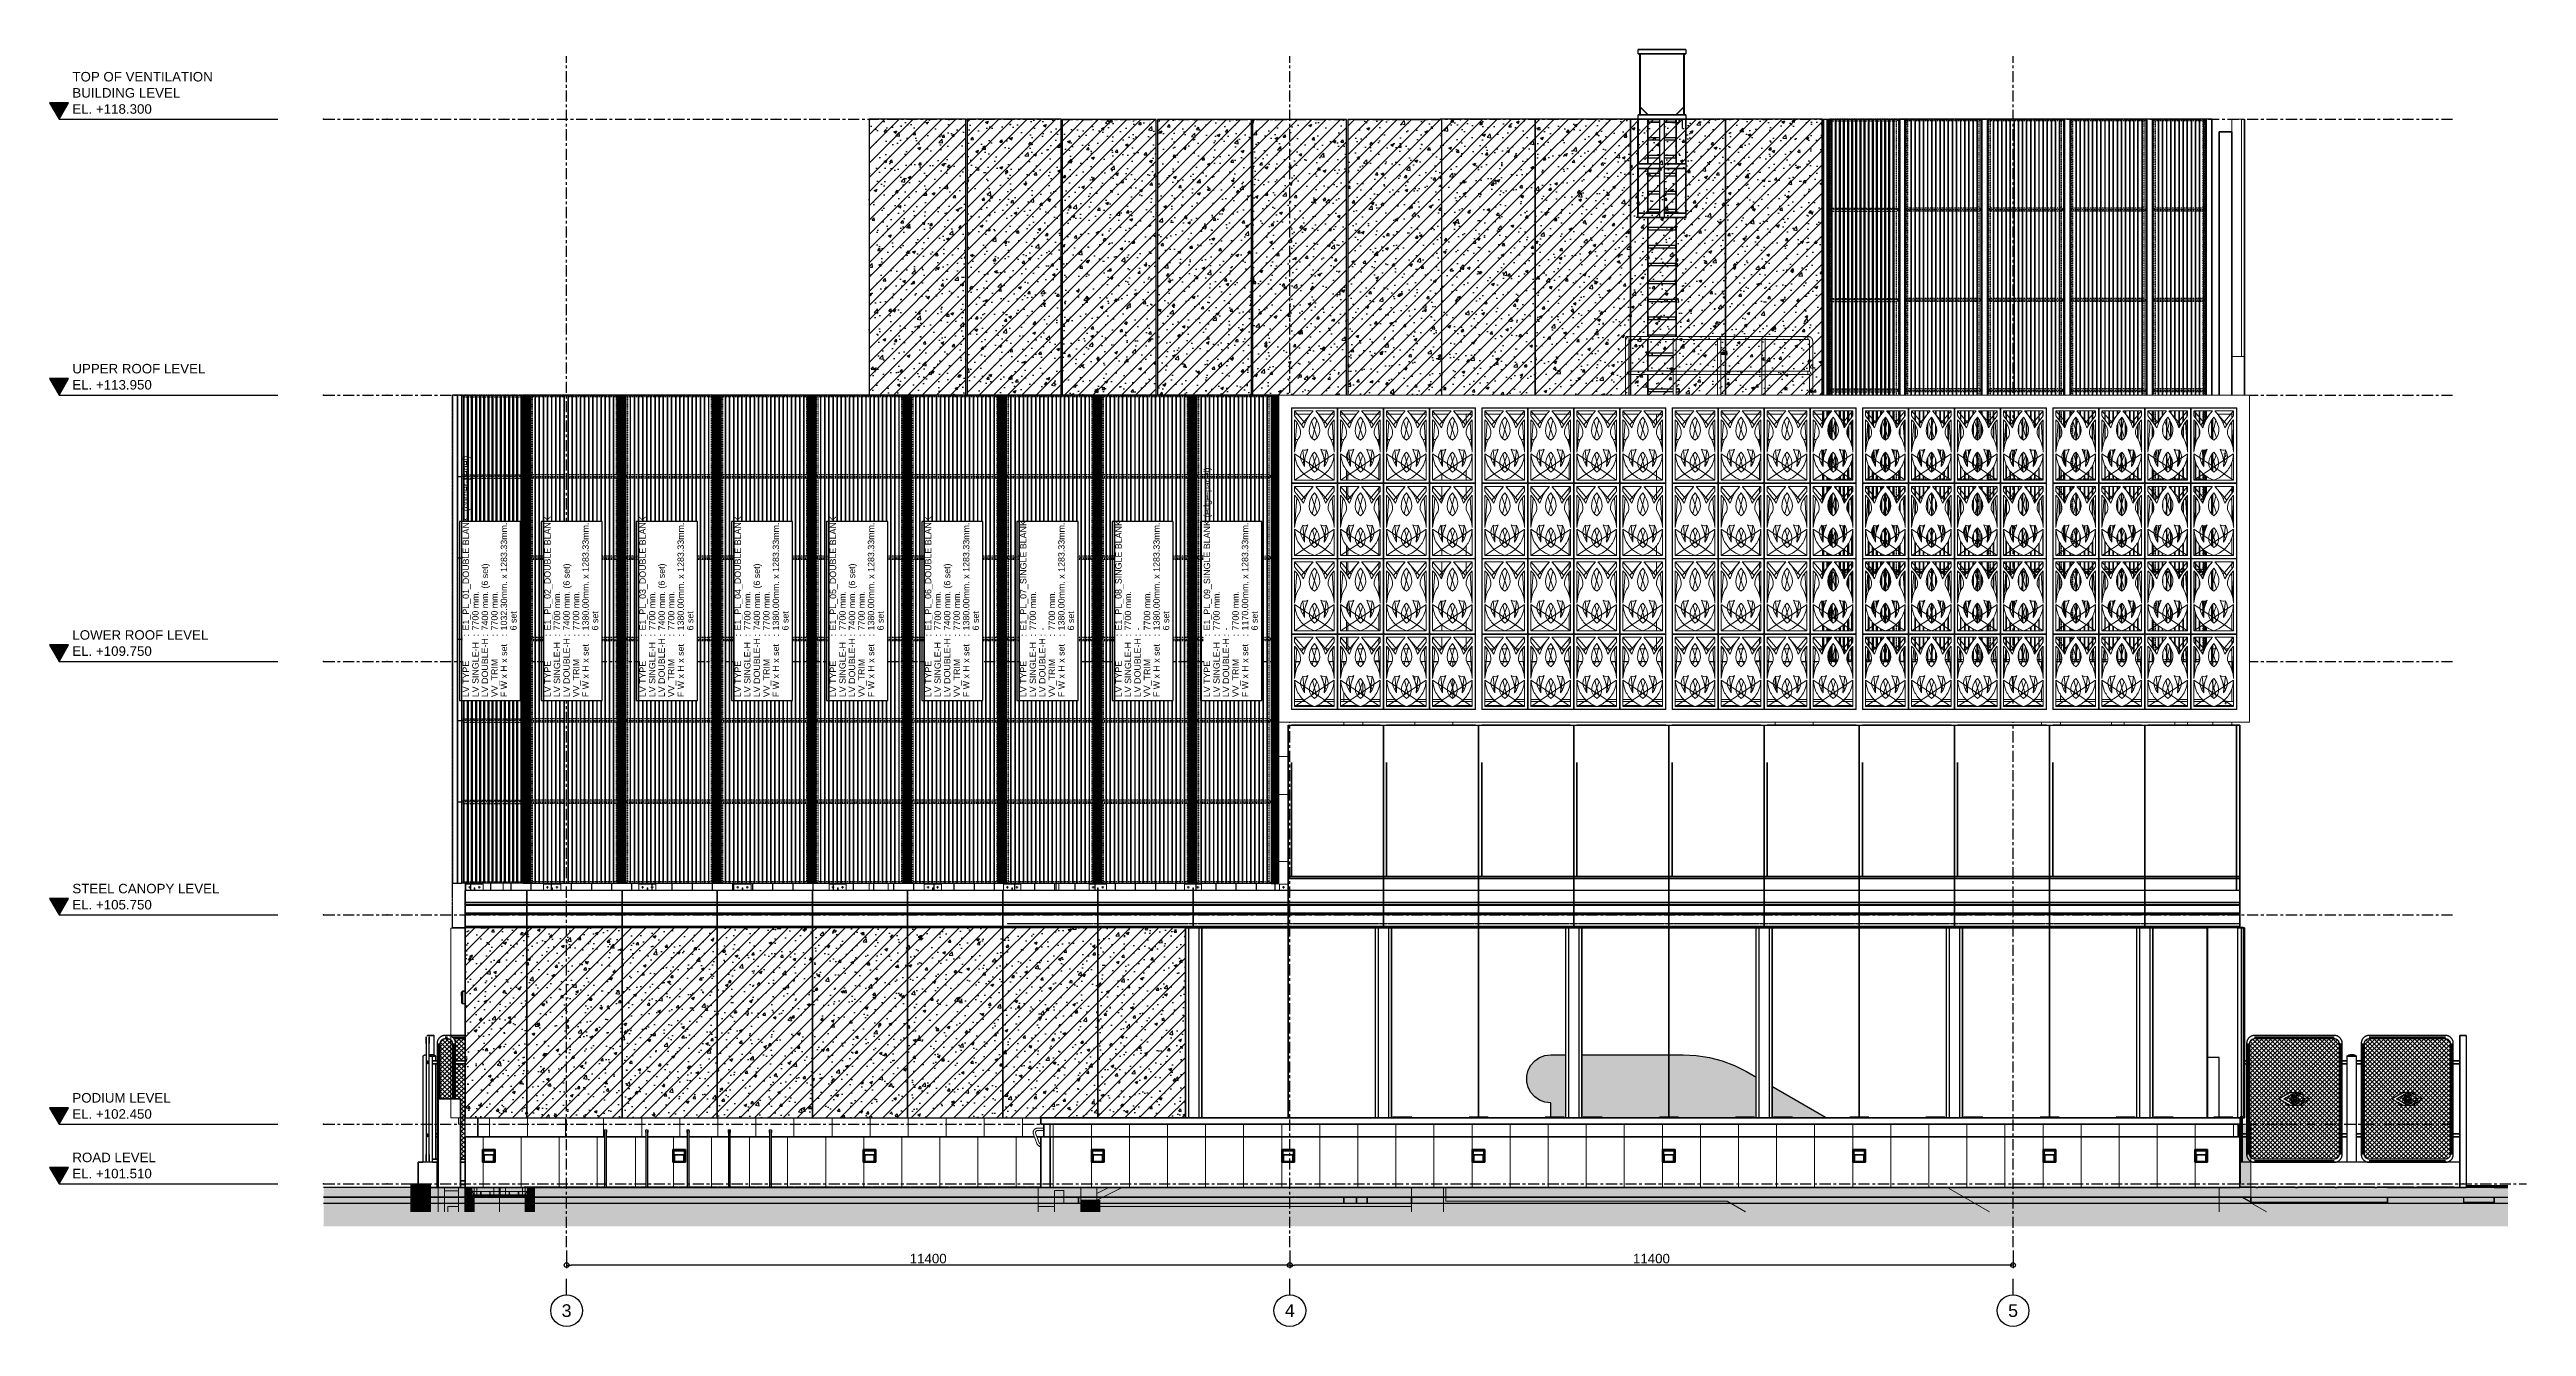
# Model space of a CAD drawing. Header units: millimetres. Extents: x -153298 to 620751, y -313239 to 250031.
# Drawn here: x 297042 to 336083, y 130484 to 150624 of the extents above; entities that cross this region are included whole.
import ezdxf
from ezdxf.enums import TextEntityAlignment as Align
from ezdxf.xclip import XClip

# ---------------------------------------------------------------- set-up
doc = ezdxf.new("R2010")
doc.units = ezdxf.units.MM
doc.header["$XCLIPFRAME"] = 0
for name, pattern in [('CENTER', [2, 1.25, -0.25, 0.25, -0.25]), ('HIDDEN', [0.375, 0.25, -0.125]), ('TA_GL_000.70000', [1.925, 0.7, -0.175, 0.175, -0.175, 0.7]), ('TA_HL_001.00000', [6.5, 3.55, -2.95]), ('XKITLINE00', [0]), ('XKITLINE02', [4, 2, -2])]:
    doc.linetypes.add(name, pattern=pattern)
doc.layers.get('DEFPOINTS').update_dxf_attribs({"color": 250})
for name, color, linetype in [('000 - 0_SYM_DWG_GRID-BUBBLE_MAIN_COLOR_6', 6, 'Continuous'), ('000 - 0_SYM_DWG_GRIDLINE_MAIN_COLOR_251', 251, 'Continuous'), ('000 - 0_SYM_DWG_GROUND_CUT_COLOR_40', 40, 'Continuous'), ('000 - 0_SYM_DWG_LEVEL_MAIN_COLOR_2', 2, 'Continuous'), ('000 - 0_SYM_DWG_LEVEL_TEXT', 3, 'Continuous'), ('000 - 0_SYM_DWG_SLOPE-SYM_TEXT_COLOR_3', 3, 'Continuous'), ('000 - CONCRETE_COL_CUT_COLOR_1', 1, 'Continuous'), ('000 - CONCRETE_COL_CUT_COLOR_5', 5, 'Continuous'), ('000 - CONCRETE_COL_HATCH_', 251, 'Continuous'), ('000 - CONCRETE_COL_WIPEOUT_', 250, 'Continuous'), ('000 - CONCRETE_PRECAST_HATCH_', 251, 'Continuous'), ('000 - CONCRETE_PRECAST_MAIN_COLOR_1', 1, 'Continuous'), ('000 - CONCRETE_PRECAST_MAIN_COLOR_251', 251, 'Continuous'), ('000 - CONCRETE_PRECAST_WIPEOUT_', 250, 'Continuous'), ('000 - EXISTING_BUILDING_MAIN_COLOR_1', 1, 'Continuous'), ('000 - EXISTING_BUILDING_MAIN_COLOR_2', 2, 'Continuous'), ('000 - EXISTING_BUILDING_MAIN_COLOR_251', 251, 'Continuous'), ('000 - EXISTING_BUILDING_MAIN_COLOR_3', 3, 'Continuous'), ('000 - EXISTING_BUILDING_WIPEOUT_', 250, 'Continuous'), ('000 - EXISTING_CANOPY_MAIN_COLOR_3', 3, 'Continuous'), ('000 - EXISTING_CANOPY_WIPEOUT_', 250, 'Continuous'), ('000 - GRID', 251, 'CENTER'), ('010 - ASPG_EXTR_MAIN_COLOR_2', 2, 'Continuous'), ('010 - ASPG_EXTR_MAIN_COLOR_251', 251, 'Continuous'), ('010 - ASPG_EXTR_WIPEOUT_', 250, 'Continuous'), ('010 - ASPG_FRAMING_MAIN_COLOR_1', 1, 'Continuous'), ('010 - ASPG_FRAMING_MAIN_COLOR_251', 251, 'Continuous'), ('010 - ASPG_FRAMING_SUB_COLOR_1', 1, 'Continuous'), ('010 - ASPG_FRAMING_SUB_COLOR_2', 2, 'Continuous'), ('010 - ASPG_FRAMING_SUB_COLOR_251', 251, 'Continuous'), ('010 - ASPG_FRAMING_WIPEOUT_', 250, 'Continuous'), ('HATCH', 7, 'Continuous')]:
    doc.layers.add(name, color=color, linetype=linetype)
for name, color, linetype, true_color, plot in [('000 - ESTIMATE_ASPG_MAIN_COLOR_6', 6, 'Continuous', 0xff00ff, False), ('000 - ESTIMATE_ASPG_TEXT_COLOR_1', 1, 'Continuous', 0xff0000, False), ('000_AREA_ASPG_AREA_HATCH_', 7, 'Continuous', 0xff8700, False), ('000_AREA_ASPG_AREA_MAIN_COLOR_1', 7, 'Continuous', 0xff8700, False)]:
    doc.layers.add(name, color=color, linetype=linetype, true_color=true_color, plot=plot)
doc.layers.add('000 - ESTIMATE_ASPG_WIPEOUT_', color=250, linetype='Continuous', plot=False)
for name, color, linetype, lineweight in [('A-DOOR-E', 2, 'Continuous', 25), ('A-GLAZ-CURT', 2, 'Continuous', 9), ('Bolt', 1, 'Continuous', 0), ('Part', 2, 'Continuous', 0), ('WALL-E', 2, 'Continuous', 35), ('Z-230_A_LEVEL', 3, 'Continuous', 9)]:
    doc.layers.add(name, color=color, linetype=linetype, lineweight=lineweight)
doc.styles.add('_Arial', font='arial.ttf')
doc.styles.add('ARIAL', font='arial.ttf')
doc.styles.add('Arial_1', font='arial.ttf', dxfattribs={"height": 250})
doc.styles.add('Arial_2', font='arial.ttf', dxfattribs={"height": 3})
doc.styles.add('FAMELINE_FOR_CKST', font='arial.ttf')
doc.styles.add('TA', font='', dxfattribs={"height": 4.5})
doc.styles.get('TA').set_extended_font_data('Cordia New')
doc.dimstyles.new('FAMELINE-CKST_C-C', dxfattribs={"dimtxt": 0.3, "dimasz": 0.15, "dimexe": 0.1, "dimexo": 0.1, "dimgap": 0.05, "dimtad": 1, "dimzin": 0, "dimdsep": 46, "dimtxsty": 'FAMELINE_FOR_CKST', "dimblk": 'ORIGIN', "dimblk1": 'ORIGIN', "dimblk2": 'ORIGIN', "dimsah": 1, "dimcen": 0.1, "dimdle": 0.1, "dimclrd": 256, "dimclre": 256, "dimclrt": 3, "dimadec": 0, "dimazin": 0, "dimtfac": 1, "dimtix": 1, "dimtmove": 2, "dimatfit": 3, "dimfxl": 1, "dimtolj": 1, "dimtzin": 0, "dimlwd": -1, "dimlwe": -1, "dimarcsym": 0})
pattern_1 = [(45, (1531882.3, 699028.04), (-112.253202, 112.253202), [])]
pattern_2 = [(50, (1531882.3, 695178.04), (455.46167, -39.84771), [47.625, -523.875]), (355, (1531882.3, 695178.04), (-88.10855, 477.64211), [38.1, -419.10146]), (100.451445, (1531920.25, 695174.7), (367.35312, 437.79438), [40.47502, -445.22561]), (46.1842, (1531882.3, 695305.04), (677.6976, -105.10582), [71.4375, -785.8125]), (96.635558, (1531938.8, 695296.3), (593.51034, 618.5653), [60.71256, -667.83902]), (351.18415, (1531882.3, 695305.04), (593.51034, 618.5653), [57.14992, -628.64933]), (21, (1531945.8, 695273.3), (379.03598, -255.662995), [47.625, -523.875]), (326, (1531945.8, 695273.3), (154.50507, 460.46992), [38.1, -419.1]), (71.451445, (1531977.4, 695252), (533.54105, 204.80692), [40.47502, -445.22484]), (37.5, (1531882.3, 695178.04), (7.721508, 211.387597), [0, -414.02, 0, -425.45, 0, -420.6875]), (7.5, (1531882.3, 695178.04), (167.049156, 250.451437), [0, -242.57, 0, -404.495, 0, -160.3375]), (327.5, (1531740.69, 695178.04), (338.976488, -14.32186), [0, -158.75, 0, -495.3, 0, -657.225]), (317.5, (1531677.2, 695178.04), (370.322953, 63.56623), [0, -206.375, 0, -328.93, 0, -466.725])]
pattern_3 = [(45, (1531882.3, 697678.04), (-112.253202, 112.253202), [])]

# ---------------------------------------------------------------- blocks, each defined once
blk = doc.blocks.new('*U5052')
at = {"layer": '000 - 0_SYM_DWG_GRID-BUBBLE_MAIN_COLOR_6'}
blk.add_line((35, 0), (30, 0), dxfattribs=at)
blk.add_circle((40, 0), 5, dxfattribs=at)
at = {"layer": '000 - 0_SYM_DWG_GRIDLINE_MAIN_COLOR_251', "color": 0, "linetype": 'ByBlock', "ltscale": 5}
blk.add_line((20, 0), (-355.74, 0), dxfattribs=at)
at = {"layer": '000 - 0_SYM_DWG_GRIDLINE_MAIN_COLOR_251', "color": 3}
blk.add_point((-335.74, 0), dxfattribs=at)
at = {"layer": '000 - 0_SYM_DWG_GRIDLINE_MAIN_COLOR_251', "color": 0}
blk.add_point((0, 0), dxfattribs=at)
at = {"style": 'TA', "flags": 1}
blk.add_attdef('LOCATION', (6, -6), '', height=4.5, rotation=270, dxfattribs=at)
at = {"layer": '000 - 0_SYM_DWG_SLOPE-SYM_TEXT_COLOR_3', "style": 'ARIAL'}
blk.add_attdef('GRID-HEAD', text='', height=4, rotation=90, dxfattribs=at).set_placement((40, 0), align=Align.MIDDLE_CENTER)
blk = doc.blocks.new('*U4759')
at = {"layer": '000 - 0_SYM_DWG_LEVEL_MAIN_COLOR_2'}
blk.add_hatch(color=256, dxfattribs=at).paths.add_polyline_path([(-80.41, 5.18), (-83.4, 0), (-86.39, 5.18)])
blk.add_point((0, 0))
at = {"layer": '000 - 0_SYM_DWG_GRIDLINE_MAIN_COLOR_251'}
blk.add_lwpolyline([(-83.4, 0), (-23.4, 0), (-18.9, 0), (-14.4, 0)], dxfattribs=at)
at = {"layer": '000 - 0_SYM_DWG_LEVEL_MAIN_COLOR_2', "lineweight": 25}
for p, q in [((-80.41, 5.18), (-86.39, 5.18)), ((-86.39, 5.18), (-83.4, 0)), ((-83.4, 0), (-80.41, 5.18))]:
    blk.add_line(p, q, dxfattribs=at)
at = {"layer": '000 - 0_SYM_DWG_LEVEL_TEXT', "style": 'Arial_1'}
for tag, p in [('LV_NAME_2', (-79.19, 6.83)), ('LV_NAME_1', (-79.18, 11.92)), ('LV_NAME_3', (-79.2, 1.74))]:
    blk.add_attdef(tag, p, '', height=3, dxfattribs=at)
blk = doc.blocks.new('*U6394')
at = {"layer": '000 - 0_SYM_DWG_GRIDLINE_MAIN_COLOR_251', "color": 0, "linetype": 'ByBlock', "ltscale": 5}
blk.add_line((20, 0), (-651.81, 0), dxfattribs=at)
at = {"layer": '000 - 0_SYM_DWG_GRIDLINE_MAIN_COLOR_251', "color": 3}
blk.add_point((-631.81, 0), dxfattribs=at)
at = {"layer": '000 - 0_SYM_DWG_GRIDLINE_MAIN_COLOR_251', "color": 0}
blk.add_point((0, 0), dxfattribs=at)
at = {"style": 'TA', "flags": 1}
blk.add_attdef('LOCATION', (6, -6), '', height=4.5, rotation=270, dxfattribs=at)
blk = doc.blocks.new('*U5051')
at = {"layer": '000 - 0_SYM_DWG_GRIDLINE_MAIN_COLOR_251', "color": 0, "linetype": 'ByBlock', "ltscale": 5}
blk.add_line((20, 0), (-674.45, 0), dxfattribs=at)
at = {"layer": '000 - 0_SYM_DWG_GRIDLINE_MAIN_COLOR_251', "color": 3}
blk.add_point((-654.45, 0), dxfattribs=at)
at = {"layer": '000 - 0_SYM_DWG_GRIDLINE_MAIN_COLOR_251', "color": 0}
blk.add_point((0, 0), dxfattribs=at)
at = {"style": 'TA', "flags": 1}
blk.add_attdef('LOCATION', (6, -6), '', height=4.5, rotation=270, dxfattribs=at)
blk = doc.blocks.new('_Origin')
at = {"color": 0, "linetype": 'ByBlock', "lineweight": -2}
blk.add_line((0, 0), (-1, 0), dxfattribs=at)
blk.add_circle((0, 0), 0.5, dxfattribs=at)
blk = doc.blocks.new('*D6392')
at = {"transparency": 16777216}
for p, q in [((11400, 100460), (11400, 100179)), ((22800, 100460), (22800, 100179)), ((22725, 100229), (11475, 100229))]:
    blk.add_line(p, q, dxfattribs=at)
at = {"layer": 'DEFPOINTS', "color": 0, "transparency": 16777216}
for p in [(11400, 100510), (22800, 100510), (11400, 100229)]:
    blk.add_point(p, dxfattribs=at)
at = {"transparency": 16777216, "xscale": 75, "yscale": 75, "zscale": 75, "rotation": 180}
blk.add_blockref('_Origin', (11400, 100229), dxfattribs=at)
at = {"transparency": 16777216, "xscale": 75, "yscale": 75, "zscale": 75}
blk.add_blockref('_Origin', (22800, 100229), dxfattribs=at)
at = {"color": 3, "transparency": 16777216, "insert": (17100, 100330), "char_height": 150, "attachment_point": 5, "style": 'FAMELINE_FOR_CKST'}
blk.add_mtext('\\A1;11400', dxfattribs=at)
blk = doc.blocks.new('*D6393')
at = {"transparency": 16777216}
for p, q in [((0, 100460), (0, 100179)), ((11400, 100460), (11400, 100179)), ((11325, 100229), (75, 100229))]:
    blk.add_line(p, q, dxfattribs=at)
at = {"layer": 'DEFPOINTS', "color": 0, "transparency": 16777216}
for p in [(0, 100510), (11400, 100510), (0, 100229)]:
    blk.add_point(p, dxfattribs=at)
at = {"transparency": 16777216, "xscale": 75, "yscale": 75, "zscale": 75, "rotation": 180}
blk.add_blockref('_Origin', (0, 100229), dxfattribs=at)
at = {"transparency": 16777216, "xscale": 75, "yscale": 75, "zscale": 75}
blk.add_blockref('_Origin', (11400, 100229), dxfattribs=at)
at = {"color": 3, "transparency": 16777216, "insert": (5700, 100330), "char_height": 150, "attachment_point": 5, "style": 'FAMELINE_FOR_CKST'}
blk.add_mtext('\\A1;11400', dxfattribs=at)
blk = doc.blocks.new('*A4342')
at = {"layer": 'Part'}
blk.add_hatch(color=256, dxfattribs=at).paths.add_polyline_path([(391.99, -51.18), (391.99, -49.58), (415.62, -49.58), (415.62, -51.18)], flags=17)
blk = doc.blocks.new('*A4443')
at = {"layer": 'Part'}
blk.add_hatch(color=256, dxfattribs=at).paths.add_polyline_path([(391.2, -51.18), (391.2, -49.58), (415.62, -49.58), (415.62, -51.18)], flags=17)
blk = doc.blocks.new('*A4544')
at = {"layer": 'Part'}
blk.add_hatch(color=256, dxfattribs=at).paths.add_polyline_path([(291.91, -57.1), (291.91, -60.64), (289.34, -60.64), (289.34, -57.1)], flags=17)
blk = doc.blocks.new('*A4645')
at = {"layer": 'Part'}
for points in [[(297.42, -58.59), (297.42, -60.64), (296.22, -60.64), (296.22, -57.58), (296.98, -57.58), (296.98, -58.59)], [(305.02, -57.58), (305.02, -60.64), (303.82, -60.64), (303.82, -58.59), (304.26, -58.59), (304.26, -57.58)]]:
    blk.add_hatch(color=256, dxfattribs=at).paths.add_polyline_path(points, flags=17)
blk = doc.blocks.new('*A4746')
at = {"layer": 'Part'}
blk.add_hatch(color=256, dxfattribs=at).paths.add_polyline_path([(376.32, -59.18), (376.32, -60.64), (373.92, -60.64), (373.92, -59.18)], flags=17)
blk = doc.blocks.new('*A4847')
at = {"layer": 'Part'}
blk.add_hatch(color=256, dxfattribs=at).paths.add_polyline_path([(375.92, -56.72), (375.92, -60.64), (373.92, -60.64), (373.92, -56.72)], flags=17)
blk = doc.blocks.new('*A4948')
at = {"layer": 'Part'}
blk.add_hatch(color=256, dxfattribs=at).paths.add_polyline_path([(375.92, -58.31), (375.92, -60.64), (370.58, -60.64), (370.58, -57.92), (371.78, -57.92), (371.78, -59.52), (373.92, -59.52), (373.92, -56.72), (376.4, -56.72), (376.4, -55.46), (378.88, -55.46), (378.88, -54.21), (381.36, -54.21), (381.36, -52.95), (383.84, -52.95), (383.84, -51.69), (386.32, -51.69), (386.32, -50.43), (388.8, -50.43), (388.8, -49.58), (389.99, -49.58), (389.99, -51.18)], flags=17)
blk = doc.blocks.new('*A5049')
at = {"layer": 'Part'}
blk.add_hatch(color=256, dxfattribs=at).paths.add_polyline_path([(389.99, -52.78), (389.99, -49.58), (391.99, -49.58), (391.99, -52.78)], flags=17)
blk = doc.blocks.new('*A5150')
at = {"layer": 'Part'}
blk.add_hatch(color=256, dxfattribs=at).paths.add_polyline_path([(386.32, -51.69), (386.32, -50.43), (388.8, -50.43), (388.8, -52.68), (375.92, -59.18), (373.92, -59.18), (373.92, -56.72), (376.4, -56.72), (376.4, -55.46), (378.88, -55.46), (378.88, -54.21), (381.36, -54.21), (381.36, -52.95), (383.84, -52.95), (383.84, -51.69)], flags=17)
blk = doc.blocks.new('*A5251')
at = {"layer": 'Part'}
blk.add_hatch(color=256, dxfattribs=at).paths.add_polyline_path([(388.8, -53.18), (388.8, -49.58), (391.2, -49.58), (391.2, -53.18)], flags=17)
blk = doc.blocks.new('*A5352')
at = {"layer": 'Part'}
for points in [[(419.62, -50.3), (419.62, -60.64), (415.62, -60.64), (415.62, -49.58), (418.02, -49.58), (418.02, -50.3)], [(521.46, -59.51), (523.42, -60.64), (517.46, -60.64), (517.46, -49.58), (521.46, -49.58)]]:
    blk.add_hatch(color=256, dxfattribs=at).paths.add_polyline_path(points, flags=17)
blk = doc.blocks.new('*A5453')
at = {"layer": 'Part'}
blk.add_hatch(color=256, dxfattribs=at).paths.add_polyline_path([(457.78, -42.91), (488.5, -60.64), (457.72, -60.64), (455.39, -59.3), (419.95, -59.3), (419.95, -50.18), (418.35, -50.18), (418.35, -48.78), (433.12, -48.78), (433.12, -46.87), (432.39, -46.79), (431.7, -46.53), (431.1, -46.11), (430.61, -45.56), (430.27, -44.91), (430.09, -44.19), (430.09, -43.46), (430.27, -42.75), (430.61, -42.09), (431.1, -41.54), (431.7, -41.13), (432.39, -40.87), (433.12, -40.78), (449.81, -40.78), (451.48, -40.87), (453.12, -41.13), (454.74, -41.56), (456.29, -42.15)], flags=17)
blk = doc.blocks.new('*A131130')
at = {"layer": 'Part', "linetype": 'XKITLINE00', "lineweight": 0}
for p, q in [((435.337912, -23.297436), (435.257912, -23.217436)), ((435.652221, -23.297436), (435.572221, -23.217436)), ((435.96653, -23.297436), (435.88653, -23.217436)), ((436.280839, -23.297436), (436.200839, -23.217436)), ((436.595148, -23.297436), (436.515148, -23.217436)), ((436.857912, -23.245891), (436.829457, -23.217436))]:
    blk.add_line(p, q, dxfattribs=at)
blk = doc.blocks.new('*A132131')
at = {"layer": 'Part', "linetype": 'XKITLINE00', "lineweight": 0}
for p, q in [((436.017912, -21.392591), (436.097912, -21.312591)), ((436.017912, -21.7069), (436.097912, -21.6269)), ((436.017912, -22.021209), (436.097912, -21.941209)), ((436.017912, -22.335517), (436.097912, -22.255517)), ((436.017912, -22.649826), (436.097912, -22.569826)), ((436.017912, -22.964135), (436.097912, -22.884135)), ((436.07892, -23.217436), (436.097912, -23.198444))]:
    blk.add_line(p, q, dxfattribs=at)
blk = doc.blocks.new('*A133132')
at = {"layer": 'Part', "linetype": 'XKITLINE00', "lineweight": 0}
for p, q in [((447.337912, -23.297436), (447.257912, -23.217436)), ((447.652221, -23.297436), (447.572221, -23.217436)), ((447.96653, -23.297436), (447.88653, -23.217436)), ((448.280839, -23.297436), (448.200839, -23.217436)), ((448.595148, -23.297436), (448.515148, -23.217436)), ((448.857912, -23.245891), (448.829457, -23.217436))]:
    blk.add_line(p, q, dxfattribs=at)
blk = doc.blocks.new('*A134133')
at = {"layer": 'Part', "linetype": 'XKITLINE00', "lineweight": 0}
for p, q in [((448.017912, -21.392591), (448.097912, -21.312591)), ((448.017912, -21.7069), (448.097912, -21.6269)), ((448.017912, -22.021209), (448.097912, -21.941209)), ((448.017912, -22.335517), (448.097912, -22.255517)), ((448.017912, -22.649826), (448.097912, -22.569826)), ((448.017912, -22.964135), (448.097912, -22.884135)), ((448.07892, -23.217436), (448.097912, -23.198444))]:
    blk.add_line(p, q, dxfattribs=at)
blk = doc.blocks.new('*A135134')
at = {"layer": 'Part', "linetype": 'XKITLINE00', "lineweight": 0}
for p, q in [((459.378077, -21.078283), (459.257912, -20.958118)), ((459.850187, -21.078283), (459.730023, -20.958118)), ((460.322298, -21.078283), (460.202133, -20.958118)), ((460.794408, -21.078283), (460.674244, -20.958118))]:
    blk.add_line(p, q, dxfattribs=at)
blk = doc.blocks.new('*A136135')
at = {"layer": 'Part', "linetype": 'XKITLINE00', "lineweight": 0}
for p, q in [((460.017912, -21.392591), (460.097912, -21.312591)), ((460.017912, -21.7069), (460.097912, -21.6269)), ((460.017912, -22.021209), (460.097912, -21.941209)), ((460.017912, -22.335517), (460.097912, -22.255517)), ((460.017912, -22.649826), (460.097912, -22.569826)), ((460.017912, -22.964135), (460.097912, -22.884135)), ((460.07892, -23.217436), (460.097912, -23.198444))]:
    blk.add_line(p, q, dxfattribs=at)
blk = doc.blocks.new('*A137136')
at = {"layer": 'Part', "linetype": 'XKITLINE00', "lineweight": 0}
for p, q in [((459.337912, -23.297436), (459.257912, -23.217436)), ((459.652221, -23.297436), (459.572221, -23.217436)), ((459.96653, -23.297436), (459.88653, -23.217436)), ((460.280839, -23.297436), (460.200839, -23.217436)), ((460.595148, -23.297436), (460.515148, -23.217436)), ((460.857912, -23.245891), (460.829457, -23.217436))]:
    blk.add_line(p, q, dxfattribs=at)
blk = doc.blocks.new('*A138137')
at = {"layer": 'Part', "linetype": 'XKITLINE00', "lineweight": 0}
for p, q in [((471.378077, -21.078283), (471.257912, -20.958118)), ((471.850187, -21.078283), (471.730023, -20.958118)), ((472.322298, -21.078283), (472.202133, -20.958118)), ((472.794408, -21.078283), (472.674244, -20.958118))]:
    blk.add_line(p, q, dxfattribs=at)
blk = doc.blocks.new('*A139138')
at = {"layer": 'Part', "linetype": 'XKITLINE00', "lineweight": 0}
for p, q in [((472.017912, -21.392591), (472.097912, -21.312591)), ((472.017912, -21.7069), (472.097912, -21.6269)), ((472.017912, -22.021209), (472.097912, -21.941209)), ((472.017912, -22.335517), (472.097912, -22.255517)), ((472.017912, -22.649826), (472.097912, -22.569826)), ((472.017912, -22.964135), (472.097912, -22.884135)), ((472.07892, -23.217436), (472.097912, -23.198444))]:
    blk.add_line(p, q, dxfattribs=at)
blk = doc.blocks.new('*A140139')
at = {"layer": 'Part', "linetype": 'XKITLINE00', "lineweight": 0}
for p, q in [((471.337912, -23.297436), (471.257912, -23.217436)), ((471.652221, -23.297436), (471.572221, -23.217436)), ((471.96653, -23.297436), (471.88653, -23.217436)), ((472.280839, -23.297436), (472.200839, -23.217436)), ((472.595148, -23.297436), (472.515148, -23.217436)), ((472.857912, -23.245891), (472.829457, -23.217436))]:
    blk.add_line(p, q, dxfattribs=at)
blk = doc.blocks.new('*A141140')
at = {"layer": 'Part', "linetype": 'XKITLINE00', "lineweight": 0}
for p, q in [((483.378077, -21.078283), (483.257912, -20.958118)), ((483.850187, -21.078283), (483.730023, -20.958118)), ((484.322298, -21.078283), (484.202133, -20.958118)), ((484.794408, -21.078283), (484.674244, -20.958118))]:
    blk.add_line(p, q, dxfattribs=at)
blk = doc.blocks.new('*A142141')
at = {"layer": 'Part', "linetype": 'XKITLINE00', "lineweight": 0}
for p, q in [((484.017912, -21.392591), (484.097912, -21.312591)), ((484.017912, -21.7069), (484.097912, -21.6269)), ((484.017912, -22.021209), (484.097912, -21.941209)), ((484.017912, -22.335517), (484.097912, -22.255517)), ((484.017912, -22.649826), (484.097912, -22.569826)), ((484.017912, -22.964135), (484.097912, -22.884135)), ((484.07892, -23.217436), (484.097912, -23.198444))]:
    blk.add_line(p, q, dxfattribs=at)
blk = doc.blocks.new('*A143142')
at = {"layer": 'Part', "linetype": 'XKITLINE00', "lineweight": 0}
for p, q in [((483.337912, -23.297436), (483.257912, -23.217436)), ((483.652221, -23.297436), (483.572221, -23.217436)), ((483.96653, -23.297436), (483.88653, -23.217436)), ((484.280839, -23.297436), (484.200839, -23.217436)), ((484.595148, -23.297436), (484.515148, -23.217436)), ((484.857912, -23.245891), (484.829457, -23.217436))]:
    blk.add_line(p, q, dxfattribs=at)
blk = doc.blocks.new('*A144143')
at = {"layer": 'Part', "linetype": 'XKITLINE00', "lineweight": 0}
for p, q in [((495.378077, -21.078283), (495.257912, -20.958118)), ((495.850187, -21.078283), (495.730023, -20.958118)), ((496.322298, -21.078283), (496.202133, -20.958118)), ((496.794408, -21.078283), (496.674244, -20.958118))]:
    blk.add_line(p, q, dxfattribs=at)
blk = doc.blocks.new('*A145144')
at = {"layer": 'Part', "linetype": 'XKITLINE00', "lineweight": 0}
for p, q in [((496.017912, -21.392591), (496.097912, -21.312591)), ((496.017912, -21.7069), (496.097912, -21.6269)), ((496.017912, -22.021209), (496.097912, -21.941209)), ((496.017912, -22.335517), (496.097912, -22.255517)), ((496.017912, -22.649826), (496.097912, -22.569826)), ((496.017912, -22.964135), (496.097912, -22.884135)), ((496.07892, -23.217436), (496.097912, -23.198444))]:
    blk.add_line(p, q, dxfattribs=at)
blk = doc.blocks.new('*A146145')
at = {"layer": 'Part', "linetype": 'XKITLINE00', "lineweight": 0}
for p, q in [((495.337912, -23.297436), (495.257912, -23.217436)), ((495.652221, -23.297436), (495.572221, -23.217436)), ((495.96653, -23.297436), (495.88653, -23.217436)), ((496.280839, -23.297436), (496.200839, -23.217436)), ((496.595148, -23.297436), (496.515148, -23.217436)), ((496.857912, -23.245891), (496.829457, -23.217436))]:
    blk.add_line(p, q, dxfattribs=at)
blk = doc.blocks.new('*A147146')
at = {"layer": 'Part', "linetype": 'XKITLINE00', "lineweight": 0}
for p, q in [((507.378077, -21.078283), (507.257912, -20.958118)), ((507.850187, -21.078283), (507.730023, -20.958118)), ((508.322298, -21.078283), (508.202133, -20.958118)), ((508.794408, -21.078283), (508.674244, -20.958118))]:
    blk.add_line(p, q, dxfattribs=at)
blk = doc.blocks.new('*A148147')
at = {"layer": 'Part', "linetype": 'XKITLINE00', "lineweight": 0}
for p, q in [((508.017912, -21.392591), (508.097912, -21.312591)), ((508.017912, -21.7069), (508.097912, -21.6269)), ((508.017912, -22.021209), (508.097912, -21.941209)), ((508.017912, -22.335517), (508.097912, -22.255517)), ((508.017912, -22.649826), (508.097912, -22.569826)), ((508.017912, -22.964135), (508.097912, -22.884135)), ((508.07892, -23.217436), (508.097912, -23.198444))]:
    blk.add_line(p, q, dxfattribs=at)
blk = doc.blocks.new('*A149148')
at = {"layer": 'Part', "linetype": 'XKITLINE00', "lineweight": 0}
for p, q in [((507.337912, -23.297436), (507.257912, -23.217436)), ((507.652221, -23.297436), (507.572221, -23.217436)), ((507.96653, -23.297436), (507.88653, -23.217436)), ((508.280839, -23.297436), (508.200839, -23.217436)), ((508.595148, -23.297436), (508.515148, -23.217436)), ((508.857912, -23.245891), (508.829457, -23.217436))]:
    blk.add_line(p, q, dxfattribs=at)
blk = doc.blocks.new('*A150149')
at = {"layer": 'Part', "linetype": 'XKITLINE00', "lineweight": 0}
for p, q in [((515.178066, -21.078283), (515.057902, -20.958118)), ((515.650177, -21.078283), (515.530012, -20.958118)), ((516.122287, -21.078283), (516.002123, -20.958118)), ((516.594398, -21.078283), (516.474233, -20.958118))]:
    blk.add_line(p, q, dxfattribs=at)
blk = doc.blocks.new('*A151150')
at = {"layer": 'Part', "linetype": 'XKITLINE00', "lineweight": 0}
for p, q in [((515.137902, -23.297436), (515.057902, -23.217436)), ((515.452211, -23.297436), (515.372211, -23.217436)), ((515.76652, -23.297436), (515.68652, -23.217436)), ((516.080829, -23.297436), (516.000829, -23.217436)), ((516.395138, -23.297436), (516.315138, -23.217436)), ((516.657902, -23.245891), (516.629447, -23.217436))]:
    blk.add_line(p, q, dxfattribs=at)
blk = doc.blocks.new('*A152151')
at = {"layer": 'Part', "linetype": 'XKITLINE00', "lineweight": 0}
for p, q in [((515.817902, -21.392591), (515.897902, -21.312591)), ((515.817902, -21.7069), (515.897902, -21.6269)), ((515.817902, -22.021209), (515.897902, -21.941209)), ((515.817902, -22.335517), (515.897902, -22.255517)), ((515.817902, -22.649826), (515.897902, -22.569826)), ((515.817902, -22.964135), (515.897902, -22.884135)), ((515.87891, -23.217436), (515.897902, -23.198444))]:
    blk.add_line(p, q, dxfattribs=at)
blk = doc.blocks.new('*A153152')
at = {"layer": 'Part', "linetype": 'XKITLINE00', "lineweight": 0}
for p, q in [((306.570077, -21.082831), (306.449912, -20.962666)), ((307.042187, -21.082831), (306.922023, -20.962666)), ((307.514298, -21.082831), (307.394133, -20.962666)), ((307.986408, -21.082831), (307.866244, -20.962666))]:
    blk.add_line(p, q, dxfattribs=at)
blk = doc.blocks.new('*A154153')
at = {"layer": 'Part', "linetype": 'XKITLINE00', "lineweight": 0}
for p, q in [((306.529912, -22.505436), (306.449912, -22.425436)), ((306.844221, -22.505436), (306.764221, -22.425436)), ((307.15853, -22.505436), (307.07853, -22.425436)), ((307.472839, -22.505436), (307.392839, -22.425436)), ((307.787148, -22.505436), (307.707148, -22.425436)), ((308.049912, -22.453891), (308.021457, -22.425436))]:
    blk.add_line(p, q, dxfattribs=at)
blk = doc.blocks.new('*A155154')
at = {"layer": 'Part', "linetype": 'XKITLINE00', "lineweight": 0}
for p, q in [((307.209912, -21.397136), (307.289912, -21.317136)), ((307.209912, -21.711445), (307.289912, -21.631445)), ((307.209912, -22.025754), (307.289912, -21.945754)), ((307.209912, -22.340063), (307.289912, -22.260063))]:
    blk.add_line(p, q, dxfattribs=at)
blk = doc.blocks.new('*A156155')
at = {"layer": 'Part', "linetype": 'XKITLINE00', "lineweight": 0}
for p, q in [((296.770077, -21.082831), (296.649912, -20.962666)), ((297.242187, -21.082831), (297.122023, -20.962666)), ((297.714298, -21.082831), (297.594133, -20.962666)), ((298.186408, -21.082831), (298.066244, -20.962666))]:
    blk.add_line(p, q, dxfattribs=at)
blk = doc.blocks.new('*A157156')
at = {"layer": 'Part', "linetype": 'XKITLINE00', "lineweight": 0}
for p, q in [((296.729912, -22.505436), (296.649912, -22.425436)), ((297.044221, -22.505436), (296.964221, -22.425436)), ((297.35853, -22.505436), (297.27853, -22.425436)), ((297.672839, -22.505436), (297.592839, -22.425436)), ((297.987148, -22.505436), (297.907148, -22.425436)), ((298.249912, -22.453891), (298.221457, -22.425436))]:
    blk.add_line(p, q, dxfattribs=at)
blk = doc.blocks.new('*A158157')
at = {"layer": 'Part', "linetype": 'XKITLINE00', "lineweight": 0}
for p, q in [((297.409912, -21.397136), (297.489912, -21.317136)), ((297.409912, -21.711445), (297.489912, -21.631445)), ((297.409912, -22.025754), (297.489912, -21.945754)), ((297.409912, -22.340063), (297.489912, -22.260063))]:
    blk.add_line(p, q, dxfattribs=at)
blk = doc.blocks.new('*A159158')
at = {"layer": 'Part', "linetype": 'XKITLINE00', "lineweight": 0}
for p, q in [((300.72581, -58.081455), (300.70181, -58.057455)), ((300.882965, -58.081455), (300.858965, -58.057455)), ((301.040119, -58.081455), (301.016119, -58.057455)), ((301.197274, -58.081455), (301.173274, -58.057455)), ((301.354428, -58.081455), (301.330428, -58.057455)), ((301.511583, -58.081455), (301.487583, -58.057455)), ((301.668737, -58.081455), (301.644737, -58.057455)), ((301.825892, -58.081455), (301.801892, -58.057455)), ((301.983046, -58.081455), (301.959046, -58.057455)), ((302.140201, -58.081455), (302.116201, -58.057455)), ((302.297355, -58.081455), (302.273355, -58.057455)), ((302.45451, -58.081455), (302.43051, -58.057455)), ((302.611664, -58.081455), (302.587664, -58.057455)), ((302.768818, -58.081455), (302.744818, -58.057455)), ((302.925973, -58.081455), (302.901973, -58.057455)), ((303.083127, -58.081455), (303.059127, -58.057455)), ((303.240282, -58.081455), (303.216282, -58.057455)), ((303.397436, -58.081455), (303.373436, -58.057455)), ((303.554591, -58.081455), (303.530591, -58.057455)), ((303.711745, -58.081455), (303.687745, -58.057455)), ((303.8689, -58.081455), (303.8449, -58.057455)), ((304.026054, -58.081455), (304.002054, -58.057455))]:
    blk.add_line(p, q, dxfattribs=at)
blk = doc.blocks.new('*A160159')
at = {"layer": 'Part', "linetype": 'XKITLINE00', "lineweight": 0}
for p, q in [((297.12581, -58.081455), (297.10181, -58.057455)), ((297.282965, -58.081455), (297.258965, -58.057455)), ((297.440119, -58.081455), (297.416119, -58.057455)), ((297.597274, -58.081455), (297.573274, -58.057455)), ((297.754428, -58.081455), (297.730428, -58.057455)), ((297.911583, -58.081455), (297.887583, -58.057455)), ((298.068737, -58.081455), (298.044737, -58.057455)), ((298.225892, -58.081455), (298.201892, -58.057455)), ((298.383046, -58.081455), (298.359046, -58.057455)), ((298.540201, -58.081455), (298.516201, -58.057455)), ((298.697355, -58.081455), (298.673355, -58.057455)), ((298.85451, -58.081455), (298.83051, -58.057455)), ((299.011664, -58.081455), (298.987664, -58.057455)), ((299.168818, -58.081455), (299.144818, -58.057455)), ((299.325973, -58.081455), (299.301973, -58.057455)), ((299.483127, -58.081455), (299.459127, -58.057455)), ((299.640282, -58.081455), (299.616282, -58.057455)), ((299.797436, -58.081455), (299.773436, -58.057455)), ((299.954591, -58.081455), (299.930591, -58.057455)), ((300.111745, -58.081455), (300.087745, -58.057455)), ((300.2689, -58.081455), (300.2449, -58.057455)), ((300.426054, -58.081455), (300.402054, -58.057455))]:
    blk.add_line(p, q, dxfattribs=at)
blk = doc.blocks.new('*A161160')
at = {"layer": 'Part', "linetype": 'XKITLINE00', "lineweight": 0}
for p, q in [((303.023144, -58.245471), (302.967144, -58.301471)), ((303.023144, -58.465487), (303.007176, -58.481455))]:
    blk.add_line(p, q, dxfattribs=at)
blk = doc.blocks.new('*A162161')
at = {"layer": 'Part', "linetype": 'XKITLINE00', "lineweight": 0}
for p, q in [((301.876477, -58.245471), (301.820477, -58.301471)), ((301.876477, -58.465487), (301.860509, -58.481455))]:
    blk.add_line(p, q, dxfattribs=at)
blk = doc.blocks.new('*A163162')
at = {"layer": 'Part', "linetype": 'XKITLINE00', "lineweight": 0}
for p in [(300.66181, -58.537455), (300.70181, -58.497455)]:
    blk.add_line(p, (300.70181, -58.497455), dxfattribs=at)
blk = doc.blocks.new('*A164163')
at = {"layer": 'Part', "linetype": 'XKITLINE00', "lineweight": 0}
for p, q in [((299.423144, -58.245471), (299.367144, -58.301471)), ((299.423144, -58.465487), (299.407176, -58.481455))]:
    blk.add_line(p, q, dxfattribs=at)
blk = doc.blocks.new('*A165164')
at = {"layer": 'Part', "linetype": 'XKITLINE00', "lineweight": 0}
for p, q in [((298.276477, -58.245471), (298.220477, -58.301471)), ((298.276477, -58.465487), (298.260509, -58.481455))]:
    blk.add_line(p, q, dxfattribs=at)
blk = doc.blocks.new('*A166165')
at = {"layer": 'Part', "linetype": 'XKITLINE00', "lineweight": 0}
for p in [(297.06181, -58.537455), (297.10181, -58.497455)]:
    blk.add_line(p, (297.10181, -58.497455), dxfattribs=at)
blk = doc.blocks.new('*A167166')
at = {"layer": 'Part', "linetype": 'XKITLINE00', "lineweight": 0}
for p in [(296.98181, -58.577455), (297.02181, -58.537455)]:
    blk.add_line(p, (297.02181, -58.537455), dxfattribs=at)
blk = doc.blocks.new('*A168167')
at = {"layer": 'Part', "linetype": 'XKITLINE00', "lineweight": 0}
for p, q in [((318.570077, -21.082831), (318.449912, -20.962666)), ((319.042187, -21.082831), (318.922023, -20.962666)), ((319.514298, -21.082831), (319.394133, -20.962666)), ((319.986408, -21.082831), (319.866244, -20.962666))]:
    blk.add_line(p, q, dxfattribs=at)
blk = doc.blocks.new('*A169168')
at = {"layer": 'Part', "linetype": 'XKITLINE00', "lineweight": 0}
for p, q in [((318.529912, -22.505436), (318.449912, -22.425436)), ((318.844221, -22.505436), (318.764221, -22.425436)), ((319.15853, -22.505436), (319.07853, -22.425436)), ((319.472839, -22.505436), (319.392839, -22.425436)), ((319.787148, -22.505436), (319.707148, -22.425436)), ((320.049912, -22.453891), (320.021457, -22.425436))]:
    blk.add_line(p, q, dxfattribs=at)
blk = doc.blocks.new('*A170169')
at = {"layer": 'Part', "linetype": 'XKITLINE00', "lineweight": 0}
for p, q in [((319.209912, -21.397136), (319.289912, -21.317136)), ((319.209912, -21.711445), (319.289912, -21.631445)), ((319.209912, -22.025754), (319.289912, -21.945754)), ((319.209912, -22.340063), (319.289912, -22.260063))]:
    blk.add_line(p, q, dxfattribs=at)
blk = doc.blocks.new('*A171170')
at = {"layer": 'Part', "linetype": 'XKITLINE00', "lineweight": 0}
for p, q in [((330.529912, -22.505436), (330.449912, -22.425436)), ((330.844221, -22.505436), (330.764221, -22.425436)), ((331.15853, -22.505436), (331.07853, -22.425436)), ((331.472839, -22.505436), (331.392839, -22.425436)), ((331.787148, -22.505436), (331.707148, -22.425436)), ((332.049912, -22.453891), (332.021457, -22.425436))]:
    blk.add_line(p, q, dxfattribs=at)
blk = doc.blocks.new('*A172171')
at = {"layer": 'Part', "linetype": 'XKITLINE00', "lineweight": 0}
for p, q in [((331.209912, -21.397136), (331.289912, -21.317136)), ((331.209912, -21.711445), (331.289912, -21.631445)), ((331.209912, -22.025754), (331.289912, -21.945754)), ((331.209912, -22.340063), (331.289912, -22.260063))]:
    blk.add_line(p, q, dxfattribs=at)
blk = doc.blocks.new('*A173172')
at = {"layer": 'Part', "linetype": 'XKITLINE00', "lineweight": 0}
for p, q in [((354.570077, -21.082831), (354.449912, -20.962666)), ((355.042187, -21.082831), (354.922023, -20.962666)), ((355.514298, -21.082831), (355.394133, -20.962666)), ((355.986408, -21.082831), (355.866244, -20.962666))]:
    blk.add_line(p, q, dxfattribs=at)
blk = doc.blocks.new('*A174173')
at = {"layer": 'Part', "linetype": 'XKITLINE00', "lineweight": 0}
for p, q in [((354.529912, -22.505436), (354.449912, -22.425436)), ((354.844221, -22.505436), (354.764221, -22.425436)), ((355.15853, -22.505436), (355.07853, -22.425436)), ((355.472839, -22.505436), (355.392839, -22.425436)), ((355.787148, -22.505436), (355.707148, -22.425436)), ((356.049912, -22.453891), (356.021457, -22.425436))]:
    blk.add_line(p, q, dxfattribs=at)
blk = doc.blocks.new('*A175174')
at = {"layer": 'Part', "linetype": 'XKITLINE00', "lineweight": 0}
for p, q in [((355.209912, -21.397136), (355.289912, -21.317136)), ((355.209912, -21.711445), (355.289912, -21.631445)), ((355.209912, -22.025754), (355.289912, -21.945754)), ((355.209912, -22.340063), (355.289912, -22.260063))]:
    blk.add_line(p, q, dxfattribs=at)
blk = doc.blocks.new('*A176175')
at = {"layer": 'Part', "linetype": 'XKITLINE00', "lineweight": 0}
for p, q in [((342.570077, -21.082831), (342.449912, -20.962666)), ((343.042187, -21.082831), (342.922023, -20.962666)), ((343.514298, -21.082831), (343.394133, -20.962666)), ((343.986408, -21.082831), (343.866244, -20.962666))]:
    blk.add_line(p, q, dxfattribs=at)
blk = doc.blocks.new('*A177176')
at = {"layer": 'Part', "linetype": 'XKITLINE00', "lineweight": 0}
for p, q in [((342.529912, -22.505436), (342.449912, -22.425436)), ((342.844221, -22.505436), (342.764221, -22.425436)), ((343.15853, -22.505436), (343.07853, -22.425436)), ((343.472839, -22.505436), (343.392839, -22.425436)), ((343.787148, -22.505436), (343.707148, -22.425436)), ((344.049912, -22.453891), (344.021457, -22.425436))]:
    blk.add_line(p, q, dxfattribs=at)
blk = doc.blocks.new('*A178177')
at = {"layer": 'Part', "linetype": 'XKITLINE00', "lineweight": 0}
for p, q in [((343.209912, -21.397136), (343.289912, -21.317136)), ((343.209912, -21.711445), (343.289912, -21.631445)), ((343.209912, -22.025754), (343.289912, -21.945754)), ((343.209912, -22.340063), (343.289912, -22.260063))]:
    blk.add_line(p, q, dxfattribs=at)
blk = doc.blocks.new('*A179178')
at = {"layer": 'Part', "linetype": 'XKITLINE00', "lineweight": 0}
for p, q in [((330.570077, -21.082831), (330.449912, -20.962666)), ((331.042187, -21.082831), (330.922023, -20.962666)), ((331.514298, -21.082831), (331.394133, -20.962666)), ((331.986408, -21.082831), (331.866244, -20.962666))]:
    blk.add_line(p, q, dxfattribs=at)
blk = doc.blocks.new('*A180179')
at = {"layer": 'Part', "linetype": 'XKITLINE00', "lineweight": 0}
for p, q in [((387.378077, -21.078283), (387.257912, -20.958118)), ((387.850187, -21.078283), (387.730023, -20.958118)), ((388.322298, -21.078283), (388.202133, -20.958118)), ((388.794408, -21.078283), (388.674244, -20.958118))]:
    blk.add_line(p, q, dxfattribs=at)
blk = doc.blocks.new('*A181180')
at = {"layer": 'Part', "linetype": 'XKITLINE00', "lineweight": 0}
for p, q in [((387.337912, -23.297436), (387.257912, -23.217436)), ((387.652221, -23.297436), (387.572221, -23.217436)), ((387.96653, -23.297436), (387.88653, -23.217436)), ((388.280839, -23.297436), (388.200839, -23.217436)), ((388.595148, -23.297436), (388.515148, -23.217436)), ((388.857912, -23.245891), (388.829457, -23.217436))]:
    blk.add_line(p, q, dxfattribs=at)
blk = doc.blocks.new('*A182181')
at = {"layer": 'Part', "linetype": 'XKITLINE00', "lineweight": 0}
for p, q in [((388.017912, -21.392591), (388.097912, -21.312591)), ((388.017912, -21.7069), (388.097912, -21.6269)), ((388.017912, -22.021209), (388.097912, -21.941209)), ((388.017912, -22.335517), (388.097912, -22.255517)), ((388.017912, -22.649826), (388.097912, -22.569826)), ((388.017912, -22.964135), (388.097912, -22.884135)), ((388.07892, -23.217436), (388.097912, -23.198444))]:
    blk.add_line(p, q, dxfattribs=at)
blk = doc.blocks.new('*A183182')
at = {"layer": 'Part', "linetype": 'XKITLINE00', "lineweight": 0}
for p, q in [((375.378077, -21.078283), (375.257912, -20.958118)), ((375.850187, -21.078283), (375.730023, -20.958118)), ((376.322298, -21.078283), (376.202133, -20.958118)), ((376.794408, -21.078283), (376.674244, -20.958118))]:
    blk.add_line(p, q, dxfattribs=at)
blk = doc.blocks.new('*A184183')
at = {"layer": 'Part', "linetype": 'XKITLINE00', "lineweight": 0}
for p, q in [((375.337912, -23.297436), (375.257912, -23.217436)), ((375.652221, -23.297436), (375.572221, -23.217436)), ((375.96653, -23.297436), (375.88653, -23.217436)), ((376.280839, -23.297436), (376.200839, -23.217436)), ((376.595148, -23.297436), (376.515148, -23.217436)), ((376.857912, -23.245891), (376.829457, -23.217436))]:
    blk.add_line(p, q, dxfattribs=at)
blk = doc.blocks.new('*A185184')
at = {"layer": 'Part', "linetype": 'XKITLINE00', "lineweight": 0}
for p, q in [((376.017912, -21.392591), (376.097912, -21.312591)), ((376.017912, -21.7069), (376.097912, -21.6269)), ((376.017912, -22.021209), (376.097912, -21.941209)), ((376.017912, -22.335517), (376.097912, -22.255517)), ((376.017912, -22.649826), (376.097912, -22.569826)), ((376.017912, -22.964135), (376.097912, -22.884135)), ((376.07892, -23.217436), (376.097912, -23.198444))]:
    blk.add_line(p, q, dxfattribs=at)
blk = doc.blocks.new('*A186185')
at = {"layer": 'Part', "linetype": 'XKITLINE00', "lineweight": 0}
for p, q in [((364.570077, -21.078283), (364.449912, -20.958118)), ((365.042187, -21.078283), (364.922023, -20.958118)), ((365.514298, -21.078283), (365.394133, -20.958118)), ((365.986408, -21.078283), (365.866244, -20.958118))]:
    blk.add_line(p, q, dxfattribs=at)
blk = doc.blocks.new('*A187186')
at = {"layer": 'Part', "linetype": 'XKITLINE00', "lineweight": 0}
for p, q in [((364.529912, -23.297436), (364.449912, -23.217436)), ((364.844221, -23.297436), (364.764221, -23.217436)), ((365.15853, -23.297436), (365.07853, -23.217436)), ((365.472839, -23.297436), (365.392839, -23.217436)), ((365.787148, -23.297436), (365.707148, -23.217436)), ((366.049912, -23.245891), (366.021457, -23.217436))]:
    blk.add_line(p, q, dxfattribs=at)
blk = doc.blocks.new('*A188187')
at = {"layer": 'Part', "linetype": 'XKITLINE00', "lineweight": 0}
for p, q in [((365.209912, -21.392591), (365.289912, -21.312591)), ((365.209912, -21.7069), (365.289912, -21.6269)), ((365.209912, -22.021209), (365.289912, -21.941209)), ((365.209912, -22.335517), (365.289912, -22.255517)), ((365.209912, -22.649826), (365.289912, -22.569826)), ((365.209912, -22.964135), (365.289912, -22.884135)), ((365.27092, -23.217436), (365.289912, -23.198444))]:
    blk.add_line(p, q, dxfattribs=at)
blk = doc.blocks.new('*A189188')
at = {"layer": 'Part', "linetype": 'XKITLINE00', "lineweight": 0}
for p, q in [((399.378077, -21.078283), (399.257912, -20.958118)), ((399.850187, -21.078283), (399.730023, -20.958118)), ((400.322298, -21.078283), (400.202133, -20.958118)), ((400.794408, -21.078283), (400.674244, -20.958118))]:
    blk.add_line(p, q, dxfattribs=at)
blk = doc.blocks.new('*A190189')
at = {"layer": 'Part', "linetype": 'XKITLINE00', "lineweight": 0}
for p, q in [((411.378077, -21.078283), (411.257912, -20.958118)), ((411.850187, -21.078283), (411.730023, -20.958118)), ((412.322298, -21.078283), (412.202133, -20.958118)), ((412.794408, -21.078283), (412.674244, -20.958118))]:
    blk.add_line(p, q, dxfattribs=at)
blk = doc.blocks.new('*A191190')
at = {"layer": 'Part', "linetype": 'XKITLINE00', "lineweight": 0}
for p, q in [((399.337912, -23.297436), (399.257912, -23.217436)), ((399.652221, -23.297436), (399.572221, -23.217436)), ((399.96653, -23.297436), (399.88653, -23.217436)), ((400.280839, -23.297436), (400.200839, -23.217436)), ((400.595148, -23.297436), (400.515148, -23.217436)), ((400.857912, -23.245891), (400.829457, -23.217436))]:
    blk.add_line(p, q, dxfattribs=at)
blk = doc.blocks.new('*A192191')
at = {"layer": 'Part', "linetype": 'XKITLINE00', "lineweight": 0}
for p, q in [((400.017912, -21.392591), (400.097912, -21.312591)), ((400.017912, -21.7069), (400.097912, -21.6269)), ((400.017912, -22.021209), (400.097912, -21.941209)), ((400.017912, -22.335517), (400.097912, -22.255517)), ((400.017912, -22.649826), (400.097912, -22.569826)), ((400.017912, -22.964135), (400.097912, -22.884135)), ((400.07892, -23.217436), (400.097912, -23.198444))]:
    blk.add_line(p, q, dxfattribs=at)
blk = doc.blocks.new('*A193192')
at = {"layer": 'Part', "linetype": 'XKITLINE00', "lineweight": 0}
for p, q in [((411.337912, -23.297436), (411.257912, -23.217436)), ((411.652221, -23.297436), (411.572221, -23.217436)), ((411.96653, -23.297436), (411.88653, -23.217436)), ((412.280839, -23.297436), (412.200839, -23.217436)), ((412.595148, -23.297436), (412.515148, -23.217436)), ((412.857912, -23.245891), (412.829457, -23.217436))]:
    blk.add_line(p, q, dxfattribs=at)
blk = doc.blocks.new('*A194193')
at = {"layer": 'Part', "linetype": 'XKITLINE00', "lineweight": 0}
for p, q in [((412.017912, -21.392591), (412.097912, -21.312591)), ((412.017912, -21.7069), (412.097912, -21.6269)), ((412.017912, -22.021209), (412.097912, -21.941209)), ((412.017912, -22.335517), (412.097912, -22.255517)), ((412.017912, -22.649826), (412.097912, -22.569826)), ((412.017912, -22.964135), (412.097912, -22.884135)), ((412.07892, -23.217436), (412.097912, -23.198444))]:
    blk.add_line(p, q, dxfattribs=at)
blk = doc.blocks.new('*A195194')
at = {"layer": 'Part', "linetype": 'XKITLINE00', "lineweight": 0}
for p, q in [((423.378077, -21.078283), (423.257912, -20.958118)), ((423.850187, -21.078283), (423.730023, -20.958118)), ((424.322298, -21.078283), (424.202133, -20.958118)), ((424.794408, -21.078283), (424.674244, -20.958118))]:
    blk.add_line(p, q, dxfattribs=at)
blk = doc.blocks.new('*A196195')
at = {"layer": 'Part', "linetype": 'XKITLINE00', "lineweight": 0}
for p, q in [((435.378077, -21.078283), (435.257912, -20.958118)), ((435.850187, -21.078283), (435.730023, -20.958118)), ((436.322298, -21.078283), (436.202133, -20.958118)), ((436.794408, -21.078283), (436.674244, -20.958118))]:
    blk.add_line(p, q, dxfattribs=at)
blk = doc.blocks.new('*A197196')
at = {"layer": 'Part', "linetype": 'XKITLINE00', "lineweight": 0}
for p, q in [((447.378077, -21.078283), (447.257912, -20.958118)), ((447.850187, -21.078283), (447.730023, -20.958118)), ((448.322298, -21.078283), (448.202133, -20.958118)), ((448.794408, -21.078283), (448.674244, -20.958118))]:
    blk.add_line(p, q, dxfattribs=at)
blk = doc.blocks.new('*A198197')
at = {"layer": 'Part', "linetype": 'XKITLINE00', "lineweight": 0}
for p, q in [((423.337912, -23.297436), (423.257912, -23.217436)), ((423.652221, -23.297436), (423.572221, -23.217436)), ((423.96653, -23.297436), (423.88653, -23.217436)), ((424.280839, -23.297436), (424.200839, -23.217436)), ((424.595148, -23.297436), (424.515148, -23.217436)), ((424.857912, -23.245891), (424.829457, -23.217436))]:
    blk.add_line(p, q, dxfattribs=at)
blk = doc.blocks.new('*A199198')
at = {"layer": 'Part', "linetype": 'XKITLINE00', "lineweight": 0}
for p, q in [((424.017912, -21.392591), (424.097912, -21.312591)), ((424.017912, -21.7069), (424.097912, -21.6269)), ((424.017912, -22.021209), (424.097912, -21.941209)), ((424.017912, -22.335517), (424.097912, -22.255517)), ((424.017912, -22.649826), (424.097912, -22.569826)), ((424.017912, -22.964135), (424.097912, -22.884135)), ((424.07892, -23.217436), (424.097912, -23.198444))]:
    blk.add_line(p, q, dxfattribs=at)
blk = doc.blocks.new('*A11961161')
at = {"layer": 'Part', "linetype": 'XKITLINE00', "lineweight": 0}
for p, q in [((460.097912, -21.855796), (460.169912, -21.855796)), ((460.169912, -21.855796), (460.169912, -21.078283)), ((460.169912, -21.828163), (460.697912, -21.828163)), ((460.697912, -21.828163), (460.697912, -21.078283))]:
    blk.add_line(p, q, dxfattribs=at)
blk = doc.blocks.new('*A11971162')
at = {"layer": 'Part', "linetype": 'XKITLINE00', "lineweight": 0}
for p, q in [((459.417902, -21.078283), (459.417902, -21.828163)), ((459.417902, -21.828163), (459.945902, -21.828163)), ((459.945902, -21.078283), (459.945902, -21.855796)), ((459.945902, -21.855796), (460.017902, -21.855796))]:
    blk.add_line(p, q, dxfattribs=at)
blk = doc.blocks.new('*A11981163')
at = {"layer": 'Part', "linetype": 'XKITLINE00', "lineweight": 0}
for p, q in [((460.105912, -19.760081), (460.009912, -19.760081)), ((460.009912, -20.611492), (460.009912, -19.760081)), ((460.105912, -20.611492), (460.009912, -20.611492)), ((460.105912, -20.611492), (460.105912, -19.760081))]:
    blk.add_line(p, q, dxfattribs=at)
blk = doc.blocks.new('*A11991164')
at = {"layer": 'Part', "linetype": 'XKITLINE00', "lineweight": 0}
for p, q in [((472.217883, -21.864234), (472.217883, -21.828163)), ((472.857912, -20.862883), (472.937912, -20.862883)), ((472.857912, -20.865605), (472.937912, -20.865605)), ((483.177912, -20.634477), (472.937912, -20.634477)), ((472.937912, -20.634477), (472.937912, -20.865605)), ((472.937912, -20.665879), (483.177912, -20.665879)), ((483.177912, -20.634477), (483.177912, -20.865605)), ((483.177912, -20.862883), (483.257912, -20.862883)), ((483.177912, -20.865605), (483.257912, -20.865605)), ((483.897912, -21.864234), (483.897912, -21.828163)), ((472.217883, -21.864234), (483.897912, -21.864234))]:
    blk.add_line(p, q, dxfattribs=at)
blk = doc.blocks.new('*A12001165')
at = {"layer": 'Part', "linetype": 'XKITLINE00', "lineweight": 0}
for p, q in [((484.105912, -19.760081), (484.009912, -19.760081)), ((484.009912, -20.611492), (484.009912, -19.760081)), ((484.105912, -20.611492), (484.009912, -20.611492)), ((484.105912, -20.611492), (484.105912, -19.760081))]:
    blk.add_line(p, q, dxfattribs=at)
blk = doc.blocks.new('*A12011166')
at = {"layer": 'Bolt'}
for points in [[(471.66, -21.5), (471.66, -21.5), (471.67, -21.5), (471.67, -21.5), (471.68, -21.51), (471.68, -21.51), (471.69, -21.51), (471.69, -21.52), (471.7, -21.52), (471.7, -21.52), (471.7, -21.53), (471.7, -21.54), (471.71, -21.54), (471.71, -21.55), (471.71, -21.55), (471.71, -21.56), (471.71, -21.56), (471.71, -21.57), (471.71, -21.58), (471.7, -21.58), (471.7, -21.59), (471.7, -21.59), (471.7, -21.6), (471.69, -21.6), (471.69, -21.6), (471.68, -21.61), (471.68, -21.61), (471.67, -21.61), (471.67, -21.62), (471.66, -21.62), (471.66, -21.62), (471.65, -21.62), (471.64, -21.62), (471.64, -21.62), (471.63, -21.62), (471.63, -21.61), (471.62, -21.61), (471.62, -21.61), (471.61, -21.6), (471.61, -21.6), (471.6, -21.6), (471.6, -21.59), (471.6, -21.59), (471.59, -21.58), (471.59, -21.58), (471.59, -21.57), (471.59, -21.56), (471.59, -21.56), (471.59, -21.55), (471.59, -21.55), (471.59, -21.54), (471.59, -21.54), (471.6, -21.53), (471.6, -21.52), (471.6, -21.52), (471.61, -21.52), (471.61, -21.51), (471.62, -21.51), (471.62, -21.51), (471.63, -21.5), (471.63, -21.5), (471.64, -21.5), (471.64, -21.5), (471.65, -21.5)], [(471.67, -21.1), (471.68, -21.1), (471.68, -21.1), (471.69, -21.1), (471.69, -21.11), (471.7, -21.11), (471.7, -21.11), (471.71, -21.12), (471.71, -21.12), (471.72, -21.13), (471.72, -21.13), (471.72, -21.14), (471.72, -21.14), (471.72, -21.15), (471.73, -21.15), (471.73, -21.16), (471.73, -21.17), (471.72, -21.17), (471.72, -21.18), (471.72, -21.18), (471.72, -21.19), (471.72, -21.19), (471.71, -21.2), (471.71, -21.2), (471.7, -21.21), (471.7, -21.21), (471.69, -21.21), (471.69, -21.21), (471.68, -21.22), (471.68, -21.22), (471.67, -21.22), (471.67, -21.22), (471.66, -21.22), (471.65, -21.22), (471.65, -21.22), (471.64, -21.21), (471.64, -21.21), (471.63, -21.21), (471.63, -21.21), (471.62, -21.2), (471.62, -21.2), (471.62, -21.19), (471.61, -21.19), (471.61, -21.18), (471.61, -21.18), (471.61, -21.17), (471.61, -21.17), (471.61, -21.16), (471.61, -21.15), (471.61, -21.15), (471.61, -21.14), (471.61, -21.14), (471.61, -21.13), (471.62, -21.13), (471.62, -21.12), (471.62, -21.12), (471.63, -21.11), (471.63, -21.11), (471.64, -21.11), (471.64, -21.1), (471.65, -21.1), (471.65, -21.1), (471.66, -21.1), (471.67, -21.1)]]:
    blk.add_hatch(color=256, dxfattribs=at).paths.add_polyline_path(points, flags=17)
at = {"layer": 'Bolt', "linetype": 'XKITLINE00', "lineweight": 0}
for p, q in [((471.65, -21.56), (471.65, -21.54)), ((471.67, -21.16), (471.67, -21.14))]:
    blk.add_line(p, q, dxfattribs=at)
blk = doc.blocks.new('*A12021167')
at = {"layer": 'Bolt'}
for points in [[(471.38, -19.67), (471.38, -19.67), (471.39, -19.66), (471.39, -19.65), (471.39, -19.64), (471.39, -19.64), (471.4, -19.63), (471.4, -19.63), (471.41, -19.62), (471.42, -19.62), (471.42, -19.61), (471.43, -19.61), (471.44, -19.61), (471.44, -19.61), (471.45, -19.6), (471.46, -19.6), (471.47, -19.6), (471.47, -19.61), (471.48, -19.61), (471.49, -19.61), (471.49, -19.61), (471.5, -19.62), (471.51, -19.62), (471.51, -19.63), (471.52, -19.63), (471.52, -19.64), (471.52, -19.64), (471.53, -19.65), (471.53, -19.66), (471.53, -19.67), (471.53, -19.67), (471.53, -19.68), (471.53, -19.69), (471.53, -19.69), (471.53, -19.7), (471.53, -19.71), (471.52, -19.72), (471.52, -19.72), (471.52, -19.73), (471.51, -19.73), (471.51, -19.74), (471.5, -19.74), (471.49, -19.75), (471.49, -19.75), (471.48, -19.75), (471.47, -19.75), (471.47, -19.76), (471.46, -19.76), (471.45, -19.76), (471.44, -19.75), (471.44, -19.75), (471.43, -19.75), (471.42, -19.75), (471.42, -19.74), (471.41, -19.74), (471.4, -19.73), (471.4, -19.73), (471.39, -19.72), (471.39, -19.72), (471.39, -19.71), (471.39, -19.7), (471.38, -19.69), (471.38, -19.69), (471.38, -19.68)], [(471.38, -20.23), (471.38, -20.23), (471.39, -20.22), (471.39, -20.21), (471.39, -20.2), (471.39, -20.2), (471.4, -20.19), (471.4, -20.19), (471.41, -20.18), (471.42, -20.18), (471.42, -20.17), (471.43, -20.17), (471.44, -20.17), (471.44, -20.17), (471.45, -20.16), (471.46, -20.16), (471.47, -20.16), (471.47, -20.17), (471.48, -20.17), (471.49, -20.17), (471.49, -20.17), (471.5, -20.18), (471.51, -20.18), (471.51, -20.19), (471.52, -20.19), (471.52, -20.2), (471.52, -20.2), (471.53, -20.21), (471.53, -20.22), (471.53, -20.23), (471.53, -20.23), (471.53, -20.24), (471.53, -20.25), (471.53, -20.25), (471.53, -20.26), (471.53, -20.27), (471.52, -20.28), (471.52, -20.28), (471.52, -20.29), (471.51, -20.29), (471.51, -20.3), (471.5, -20.3), (471.49, -20.31), (471.49, -20.31), (471.48, -20.31), (471.47, -20.31), (471.47, -20.32), (471.46, -20.32), (471.45, -20.32), (471.44, -20.31), (471.44, -20.31), (471.43, -20.31), (471.42, -20.31), (471.42, -20.3), (471.41, -20.3), (471.4, -20.29), (471.4, -20.29), (471.39, -20.28), (471.39, -20.28), (471.39, -20.27), (471.39, -20.26), (471.38, -20.25), (471.38, -20.25), (471.38, -20.24)], [(472.58, -19.67), (472.58, -19.67), (472.59, -19.66), (472.59, -19.65), (472.59, -19.64), (472.59, -19.64), (472.6, -19.63), (472.6, -19.63), (472.61, -19.62), (472.62, -19.62), (472.62, -19.61), (472.63, -19.61), (472.64, -19.61), (472.64, -19.61), (472.65, -19.6), (472.66, -19.6), (472.67, -19.6), (472.67, -19.61), (472.68, -19.61), (472.69, -19.61), (472.69, -19.61), (472.7, -19.62), (472.71, -19.62), (472.71, -19.63), (472.72, -19.63), (472.72, -19.64), (472.72, -19.64), (472.73, -19.65), (472.73, -19.66), (472.73, -19.67), (472.73, -19.67), (472.73, -19.68), (472.73, -19.69), (472.73, -19.69), (472.73, -19.7), (472.73, -19.71), (472.72, -19.72), (472.72, -19.72), (472.72, -19.73), (472.71, -19.73), (472.71, -19.74), (472.7, -19.74), (472.69, -19.75), (472.69, -19.75), (472.68, -19.75), (472.67, -19.75), (472.67, -19.76), (472.66, -19.76), (472.65, -19.76), (472.64, -19.75), (472.64, -19.75), (472.63, -19.75), (472.62, -19.75), (472.62, -19.74), (472.61, -19.74), (472.6, -19.73), (472.6, -19.73), (472.59, -19.72), (472.59, -19.72), (472.59, -19.71), (472.59, -19.7), (472.58, -19.69), (472.58, -19.69), (472.58, -19.68)], [(472.58, -20.23), (472.58, -20.23), (472.59, -20.22), (472.59, -20.21), (472.59, -20.2), (472.59, -20.2), (472.6, -20.19), (472.6, -20.19), (472.61, -20.18), (472.62, -20.18), (472.62, -20.17), (472.63, -20.17), (472.64, -20.17), (472.64, -20.17), (472.65, -20.16), (472.66, -20.16), (472.67, -20.16), (472.67, -20.17), (472.68, -20.17), (472.69, -20.17), (472.69, -20.17), (472.7, -20.18), (472.71, -20.18), (472.71, -20.19), (472.72, -20.19), (472.72, -20.2), (472.72, -20.2), (472.73, -20.21), (472.73, -20.22), (472.73, -20.23), (472.73, -20.23), (472.73, -20.24), (472.73, -20.25), (472.73, -20.25), (472.73, -20.26), (472.73, -20.27), (472.72, -20.28), (472.72, -20.28), (472.72, -20.29), (472.71, -20.29), (472.71, -20.3), (472.7, -20.3), (472.69, -20.31), (472.69, -20.31), (472.68, -20.31), (472.67, -20.31), (472.67, -20.32), (472.66, -20.32), (472.65, -20.32), (472.64, -20.31), (472.64, -20.31), (472.63, -20.31), (472.62, -20.31), (472.62, -20.3), (472.61, -20.3), (472.6, -20.29), (472.6, -20.29), (472.59, -20.28), (472.59, -20.28), (472.59, -20.27), (472.59, -20.26), (472.58, -20.25), (472.58, -20.25), (472.58, -20.24)]]:
    blk.add_hatch(color=256, dxfattribs=at).paths.add_polyline_path(points, flags=17)
at = {"layer": 'Bolt', "linetype": 'XKITLINE00', "lineweight": 0}
for p, q in [((471.31, -19.68), (471.61, -19.68)), ((471.31, -20.24), (471.61, -20.24)), ((471.31, -21.04), (471.41, -21.04)), ((471.46, -19.83), (471.46, -19.53)), ((471.46, -20.39), (471.46, -20.09)), ((471.46, -20.89), (471.46, -20.99)), ((471.46, -21.19), (471.46, -21.09)), ((471.61, -21.04), (471.51, -21.04)), ((472.51, -19.68), (472.81, -19.68)), ((472.51, -20.24), (472.81, -20.24)), ((472.51, -21.04), (472.61, -21.04)), ((472.66, -19.83), (472.66, -19.53)), ((472.66, -20.39), (472.66, -20.09)), ((472.66, -20.89), (472.66, -20.99)), ((472.66, -21.19), (472.66, -21.09)), ((472.81, -21.04), (472.71, -21.04))]:
    blk.add_line(p, q, dxfattribs=at)
blk = doc.blocks.new('*A12031168')
at = {"layer": 'Bolt'}
for points in [[(472.46, -21.1), (472.46, -21.1), (472.47, -21.1), (472.47, -21.1), (472.48, -21.11), (472.48, -21.11), (472.49, -21.11), (472.49, -21.12), (472.5, -21.12), (472.5, -21.13), (472.5, -21.13), (472.51, -21.14), (472.51, -21.14), (472.51, -21.15), (472.51, -21.15), (472.51, -21.16), (472.51, -21.17), (472.51, -21.17), (472.51, -21.18), (472.51, -21.18), (472.5, -21.19), (472.5, -21.19), (472.5, -21.2), (472.49, -21.2), (472.49, -21.21), (472.48, -21.21), (472.48, -21.21), (472.47, -21.21), (472.47, -21.22), (472.46, -21.22), (472.46, -21.22), (472.45, -21.22), (472.44, -21.22), (472.44, -21.22), (472.43, -21.22), (472.43, -21.21), (472.42, -21.21), (472.42, -21.21), (472.41, -21.21), (472.41, -21.2), (472.4, -21.2), (472.4, -21.19), (472.4, -21.19), (472.39, -21.18), (472.39, -21.18), (472.39, -21.17), (472.39, -21.17), (472.39, -21.16), (472.39, -21.15), (472.39, -21.15), (472.39, -21.14), (472.39, -21.14), (472.4, -21.13), (472.4, -21.13), (472.4, -21.12), (472.41, -21.12), (472.41, -21.11), (472.42, -21.11), (472.42, -21.11), (472.43, -21.1), (472.43, -21.1), (472.44, -21.1), (472.44, -21.1), (472.45, -21.1)], [(472.47, -21.5), (472.48, -21.5), (472.48, -21.5), (472.49, -21.5), (472.49, -21.51), (472.5, -21.51), (472.5, -21.51), (472.51, -21.52), (472.51, -21.52), (472.52, -21.52), (472.52, -21.53), (472.52, -21.54), (472.52, -21.54), (472.53, -21.55), (472.53, -21.55), (472.53, -21.56), (472.53, -21.56), (472.53, -21.57), (472.52, -21.58), (472.52, -21.58), (472.52, -21.59), (472.52, -21.59), (472.51, -21.6), (472.51, -21.6), (472.5, -21.6), (472.5, -21.61), (472.49, -21.61), (472.49, -21.61), (472.48, -21.62), (472.48, -21.62), (472.47, -21.62), (472.47, -21.62), (472.46, -21.62), (472.45, -21.62), (472.45, -21.62), (472.44, -21.61), (472.44, -21.61), (472.43, -21.61), (472.43, -21.6), (472.42, -21.6), (472.42, -21.6), (472.42, -21.59), (472.41, -21.59), (472.41, -21.58), (472.41, -21.58), (472.41, -21.57), (472.41, -21.56), (472.41, -21.56), (472.41, -21.55), (472.41, -21.55), (472.41, -21.54), (472.41, -21.54), (472.41, -21.53), (472.42, -21.52), (472.42, -21.52), (472.42, -21.52), (472.43, -21.51), (472.43, -21.51), (472.44, -21.51), (472.44, -21.5), (472.45, -21.5), (472.45, -21.5), (472.46, -21.5), (472.47, -21.5)]]:
    blk.add_hatch(color=256, dxfattribs=at).paths.add_polyline_path(points, flags=17)
at = {"layer": 'Bolt', "linetype": 'XKITLINE00', "lineweight": 0}
for p, q in [((472.45, -21.16), (472.45, -21.14)), ((472.47, -21.56), (472.47, -21.54))]:
    blk.add_line(p, q, dxfattribs=at)
blk = doc.blocks.new('*A12041169')
at = {"layer": 'Part', "linetype": 'XKITLINE00', "lineweight": 0}
for p, q in [((470.97788, -19.280042), (473.13788, -19.280042)), ((470.97788, -20.634477), (470.97788, -19.280042)), ((473.13788, -20.634477), (473.13788, -19.280042)), ((470.97788, -23.440042), (470.97788, -21.864234)), ((470.97788, -23.440042), (473.13788, -23.440042)), ((473.13788, -23.440042), (473.13788, -21.864234))]:
    blk.add_line(p, q, dxfattribs=at)
blk = doc.blocks.new('*A12051170')
at = {"layer": 'Part', "linetype": 'XKITLINE00', "lineweight": 0}
for p, q in [((472.097912, -21.855796), (472.169912, -21.855796)), ((472.169912, -21.855796), (472.169912, -21.078283)), ((472.169912, -21.828163), (472.697912, -21.828163)), ((472.697912, -21.828163), (472.697912, -21.078283))]:
    blk.add_line(p, q, dxfattribs=at)
blk = doc.blocks.new('*A12061171')
at = {"layer": 'Part', "linetype": 'XKITLINE00', "lineweight": 0}
for p, q in [((471.417902, -21.078283), (471.417902, -21.828163)), ((471.417902, -21.828163), (471.945902, -21.828163)), ((471.945902, -21.078283), (471.945902, -21.855796)), ((471.945902, -21.855796), (472.017902, -21.855796))]:
    blk.add_line(p, q, dxfattribs=at)
blk = doc.blocks.new('*A12071172')
at = {"layer": 'Part', "linetype": 'XKITLINE00', "lineweight": 0}
for p, q in [((472.105912, -19.760081), (472.009912, -19.760081)), ((472.009912, -20.611492), (472.009912, -19.760081)), ((472.105912, -20.611492), (472.009912, -20.611492)), ((472.105912, -20.611492), (472.105912, -19.760081))]:
    blk.add_line(p, q, dxfattribs=at)
blk = doc.blocks.new('*A12081173')
at = {"layer": 'Bolt'}
for points in [[(469.58, -21.49), (469.59, -21.5), (469.59, -21.5), (469.6, -21.5), (469.61, -21.5), (469.61, -21.5), (469.62, -21.51), (469.62, -21.51), (469.62, -21.52), (469.63, -21.52), (469.63, -21.53), (469.63, -21.53), (469.63, -21.54), (469.64, -21.54), (469.64, -21.55), (469.64, -21.55), (469.64, -21.56), (469.64, -21.57), (469.63, -21.57), (469.63, -21.58), (469.63, -21.58), (469.63, -21.59), (469.62, -21.59), (469.62, -21.6), (469.62, -21.6), (469.61, -21.6), (469.61, -21.61), (469.6, -21.61), (469.59, -21.61), (469.59, -21.61), (469.58, -21.61), (469.58, -21.61), (469.57, -21.61), (469.57, -21.61), (469.56, -21.61), (469.55, -21.61), (469.55, -21.61), (469.54, -21.6), (469.54, -21.6), (469.53, -21.6), (469.53, -21.59), (469.53, -21.59), (469.52, -21.58), (469.52, -21.58), (469.52, -21.57), (469.52, -21.57), (469.52, -21.56), (469.52, -21.55), (469.52, -21.55), (469.52, -21.54), (469.52, -21.54), (469.52, -21.53), (469.52, -21.53), (469.53, -21.52), (469.53, -21.52), (469.53, -21.51), (469.54, -21.51), (469.54, -21.5), (469.55, -21.5), (469.55, -21.5), (469.56, -21.5), (469.57, -21.5), (469.57, -21.49), (469.58, -21.49)], [(469.6, -21.1), (469.61, -21.1), (469.61, -21.1), (469.62, -21.1), (469.62, -21.1), (469.63, -21.11), (469.63, -21.11), (469.64, -21.11), (469.64, -21.12), (469.64, -21.12), (469.65, -21.13), (469.65, -21.13), (469.65, -21.14), (469.65, -21.14), (469.65, -21.15), (469.65, -21.16), (469.65, -21.16), (469.65, -21.17), (469.65, -21.17), (469.65, -21.18), (469.65, -21.18), (469.64, -21.19), (469.64, -21.19), (469.64, -21.2), (469.63, -21.2), (469.63, -21.21), (469.62, -21.21), (469.62, -21.21), (469.61, -21.21), (469.61, -21.21), (469.6, -21.22), (469.59, -21.22), (469.59, -21.22), (469.58, -21.21), (469.58, -21.21), (469.57, -21.21), (469.57, -21.21), (469.56, -21.21), (469.56, -21.2), (469.55, -21.2), (469.55, -21.19), (469.54, -21.19), (469.54, -21.18), (469.54, -21.18), (469.54, -21.17), (469.54, -21.17), (469.53, -21.16), (469.53, -21.16), (469.53, -21.15), (469.54, -21.14), (469.54, -21.14), (469.54, -21.13), (469.54, -21.13), (469.54, -21.12), (469.55, -21.12), (469.55, -21.11), (469.56, -21.11), (469.56, -21.11), (469.57, -21.1), (469.57, -21.1), (469.58, -21.1), (469.58, -21.1), (469.59, -21.1), (469.59, -21.1)]]:
    blk.add_hatch(color=256, dxfattribs=at).paths.add_polyline_path(points, flags=17)
at = {"layer": 'Bolt', "linetype": 'XKITLINE00', "lineweight": 0}
for p, q in [((469.58, -21.56), (469.58, -21.54)), ((469.59, -21.16), (469.59, -21.14))]:
    blk.add_line(p, q, dxfattribs=at)
blk = doc.blocks.new('*A12091174')
at = {"layer": 'Part', "linetype": 'XKITLINE00', "lineweight": 0}
for p, q in [((483.417902, -21.078283), (483.417902, -21.828163)), ((483.417902, -21.828163), (483.945902, -21.828163)), ((483.945902, -21.078283), (483.945902, -21.855796)), ((483.945902, -21.855796), (484.017902, -21.855796))]:
    blk.add_line(p, q, dxfattribs=at)
blk = doc.blocks.new('*A12101175')
at = {"layer": 'Part', "linetype": 'XKITLINE00', "lineweight": 0}
for p, q in [((484.097912, -21.855796), (484.169912, -21.855796)), ((484.169912, -21.855796), (484.169912, -21.078283)), ((484.169912, -21.828163), (484.697912, -21.828163)), ((484.697912, -21.828163), (484.697912, -21.078283))]:
    blk.add_line(p, q, dxfattribs=at)
blk = doc.blocks.new('*A12111176')
at = {"layer": 'Part', "linetype": 'XKITLINE00', "lineweight": 0}
for p, q in [((482.97788, -19.280042), (485.13788, -19.280042)), ((482.97788, -20.634477), (482.97788, -19.280042)), ((485.13788, -20.634477), (485.13788, -19.280042)), ((482.97788, -23.440042), (482.97788, -21.864234)), ((482.97788, -23.440042), (485.13788, -23.440042)), ((485.13788, -23.440042), (485.13788, -21.864234))]:
    blk.add_line(p, q, dxfattribs=at)
blk = doc.blocks.new('*A12121177')
at = {"layer": 'Bolt'}
for points in [[(484.46, -21.1), (484.46, -21.1), (484.47, -21.1), (484.47, -21.1), (484.48, -21.11), (484.48, -21.11), (484.49, -21.11), (484.49, -21.12), (484.5, -21.12), (484.5, -21.13), (484.5, -21.13), (484.51, -21.14), (484.51, -21.14), (484.51, -21.15), (484.51, -21.15), (484.51, -21.16), (484.51, -21.17), (484.51, -21.17), (484.51, -21.18), (484.51, -21.18), (484.5, -21.19), (484.5, -21.19), (484.5, -21.2), (484.49, -21.2), (484.49, -21.21), (484.48, -21.21), (484.48, -21.21), (484.47, -21.21), (484.47, -21.22), (484.46, -21.22), (484.46, -21.22), (484.45, -21.22), (484.44, -21.22), (484.44, -21.22), (484.43, -21.22), (484.43, -21.21), (484.42, -21.21), (484.42, -21.21), (484.41, -21.21), (484.41, -21.2), (484.4, -21.2), (484.4, -21.19), (484.4, -21.19), (484.39, -21.18), (484.39, -21.18), (484.39, -21.17), (484.39, -21.17), (484.39, -21.16), (484.39, -21.15), (484.39, -21.15), (484.39, -21.14), (484.39, -21.14), (484.4, -21.13), (484.4, -21.13), (484.4, -21.12), (484.41, -21.12), (484.41, -21.11), (484.42, -21.11), (484.42, -21.11), (484.43, -21.1), (484.43, -21.1), (484.44, -21.1), (484.44, -21.1), (484.45, -21.1)], [(484.47, -21.5), (484.48, -21.5), (484.48, -21.5), (484.49, -21.5), (484.49, -21.51), (484.5, -21.51), (484.5, -21.51), (484.51, -21.52), (484.51, -21.52), (484.52, -21.52), (484.52, -21.53), (484.52, -21.54), (484.52, -21.54), (484.53, -21.55), (484.53, -21.55), (484.53, -21.56), (484.53, -21.56), (484.53, -21.57), (484.52, -21.58), (484.52, -21.58), (484.52, -21.59), (484.52, -21.59), (484.51, -21.6), (484.51, -21.6), (484.5, -21.6), (484.5, -21.61), (484.49, -21.61), (484.49, -21.61), (484.48, -21.62), (484.48, -21.62), (484.47, -21.62), (484.47, -21.62), (484.46, -21.62), (484.45, -21.62), (484.45, -21.62), (484.44, -21.61), (484.44, -21.61), (484.43, -21.61), (484.43, -21.6), (484.42, -21.6), (484.42, -21.6), (484.42, -21.59), (484.41, -21.59), (484.41, -21.58), (484.41, -21.58), (484.41, -21.57), (484.41, -21.56), (484.41, -21.56), (484.41, -21.55), (484.41, -21.55), (484.41, -21.54), (484.41, -21.54), (484.41, -21.53), (484.42, -21.52), (484.42, -21.52), (484.42, -21.52), (484.43, -21.51), (484.43, -21.51), (484.44, -21.51), (484.44, -21.5), (484.45, -21.5), (484.45, -21.5), (484.46, -21.5), (484.47, -21.5)]]:
    blk.add_hatch(color=256, dxfattribs=at).paths.add_polyline_path(points, flags=17)
at = {"layer": 'Bolt', "linetype": 'XKITLINE00', "lineweight": 0}
for p, q in [((484.45, -21.16), (484.45, -21.14)), ((484.47, -21.56), (484.47, -21.54))]:
    blk.add_line(p, q, dxfattribs=at)
blk = doc.blocks.new('*A12131178')
at = {"layer": 'Bolt'}
for points in [[(483.38, -19.67), (483.38, -19.67), (483.39, -19.66), (483.39, -19.65), (483.39, -19.64), (483.39, -19.64), (483.4, -19.63), (483.4, -19.63), (483.41, -19.62), (483.42, -19.62), (483.42, -19.61), (483.43, -19.61), (483.44, -19.61), (483.44, -19.61), (483.45, -19.6), (483.46, -19.6), (483.47, -19.6), (483.47, -19.61), (483.48, -19.61), (483.49, -19.61), (483.49, -19.61), (483.5, -19.62), (483.51, -19.62), (483.51, -19.63), (483.52, -19.63), (483.52, -19.64), (483.52, -19.64), (483.53, -19.65), (483.53, -19.66), (483.53, -19.67), (483.53, -19.67), (483.53, -19.68), (483.53, -19.69), (483.53, -19.69), (483.53, -19.7), (483.53, -19.71), (483.52, -19.72), (483.52, -19.72), (483.52, -19.73), (483.51, -19.73), (483.51, -19.74), (483.5, -19.74), (483.49, -19.75), (483.49, -19.75), (483.48, -19.75), (483.47, -19.75), (483.47, -19.76), (483.46, -19.76), (483.45, -19.76), (483.44, -19.75), (483.44, -19.75), (483.43, -19.75), (483.42, -19.75), (483.42, -19.74), (483.41, -19.74), (483.4, -19.73), (483.4, -19.73), (483.39, -19.72), (483.39, -19.72), (483.39, -19.71), (483.39, -19.7), (483.38, -19.69), (483.38, -19.69), (483.38, -19.68)], [(483.38, -20.23), (483.38, -20.23), (483.39, -20.22), (483.39, -20.21), (483.39, -20.2), (483.39, -20.2), (483.4, -20.19), (483.4, -20.19), (483.41, -20.18), (483.42, -20.18), (483.42, -20.17), (483.43, -20.17), (483.44, -20.17), (483.44, -20.17), (483.45, -20.16), (483.46, -20.16), (483.47, -20.16), (483.47, -20.17), (483.48, -20.17), (483.49, -20.17), (483.49, -20.17), (483.5, -20.18), (483.51, -20.18), (483.51, -20.19), (483.52, -20.19), (483.52, -20.2), (483.52, -20.2), (483.53, -20.21), (483.53, -20.22), (483.53, -20.23), (483.53, -20.23), (483.53, -20.24), (483.53, -20.25), (483.53, -20.25), (483.53, -20.26), (483.53, -20.27), (483.52, -20.28), (483.52, -20.28), (483.52, -20.29), (483.51, -20.29), (483.51, -20.3), (483.5, -20.3), (483.49, -20.31), (483.49, -20.31), (483.48, -20.31), (483.47, -20.31), (483.47, -20.32), (483.46, -20.32), (483.45, -20.32), (483.44, -20.31), (483.44, -20.31), (483.43, -20.31), (483.42, -20.31), (483.42, -20.3), (483.41, -20.3), (483.4, -20.29), (483.4, -20.29), (483.39, -20.28), (483.39, -20.28), (483.39, -20.27), (483.39, -20.26), (483.38, -20.25), (483.38, -20.25), (483.38, -20.24)], [(484.58, -19.67), (484.58, -19.67), (484.59, -19.66), (484.59, -19.65), (484.59, -19.64), (484.59, -19.64), (484.6, -19.63), (484.6, -19.63), (484.61, -19.62), (484.62, -19.62), (484.62, -19.61), (484.63, -19.61), (484.64, -19.61), (484.64, -19.61), (484.65, -19.6), (484.66, -19.6), (484.67, -19.6), (484.67, -19.61), (484.68, -19.61), (484.69, -19.61), (484.69, -19.61), (484.7, -19.62), (484.71, -19.62), (484.71, -19.63), (484.72, -19.63), (484.72, -19.64), (484.72, -19.64), (484.73, -19.65), (484.73, -19.66), (484.73, -19.67), (484.73, -19.67), (484.73, -19.68), (484.73, -19.69), (484.73, -19.69), (484.73, -19.7), (484.73, -19.71), (484.72, -19.72), (484.72, -19.72), (484.72, -19.73), (484.71, -19.73), (484.71, -19.74), (484.7, -19.74), (484.69, -19.75), (484.69, -19.75), (484.68, -19.75), (484.67, -19.75), (484.67, -19.76), (484.66, -19.76), (484.65, -19.76), (484.64, -19.75), (484.64, -19.75), (484.63, -19.75), (484.62, -19.75), (484.62, -19.74), (484.61, -19.74), (484.6, -19.73), (484.6, -19.73), (484.59, -19.72), (484.59, -19.72), (484.59, -19.71), (484.59, -19.7), (484.58, -19.69), (484.58, -19.69), (484.58, -19.68)], [(484.58, -20.23), (484.58, -20.23), (484.59, -20.22), (484.59, -20.21), (484.59, -20.2), (484.59, -20.2), (484.6, -20.19), (484.6, -20.19), (484.61, -20.18), (484.62, -20.18), (484.62, -20.17), (484.63, -20.17), (484.64, -20.17), (484.64, -20.17), (484.65, -20.16), (484.66, -20.16), (484.67, -20.16), (484.67, -20.17), (484.68, -20.17), (484.69, -20.17), (484.69, -20.17), (484.7, -20.18), (484.71, -20.18), (484.71, -20.19), (484.72, -20.19), (484.72, -20.2), (484.72, -20.2), (484.73, -20.21), (484.73, -20.22), (484.73, -20.23), (484.73, -20.23), (484.73, -20.24), (484.73, -20.25), (484.73, -20.25), (484.73, -20.26), (484.73, -20.27), (484.72, -20.28), (484.72, -20.28), (484.72, -20.29), (484.71, -20.29), (484.71, -20.3), (484.7, -20.3), (484.69, -20.31), (484.69, -20.31), (484.68, -20.31), (484.67, -20.31), (484.67, -20.32), (484.66, -20.32), (484.65, -20.32), (484.64, -20.31), (484.64, -20.31), (484.63, -20.31), (484.62, -20.31), (484.62, -20.3), (484.61, -20.3), (484.6, -20.29), (484.6, -20.29), (484.59, -20.28), (484.59, -20.28), (484.59, -20.27), (484.59, -20.26), (484.58, -20.25), (484.58, -20.25), (484.58, -20.24)]]:
    blk.add_hatch(color=256, dxfattribs=at).paths.add_polyline_path(points, flags=17)
at = {"layer": 'Bolt', "linetype": 'XKITLINE00', "lineweight": 0}
for p, q in [((483.31, -19.68), (483.61, -19.68)), ((483.31, -20.24), (483.61, -20.24)), ((483.31, -21.04), (483.41, -21.04)), ((483.46, -19.83), (483.46, -19.53)), ((483.46, -20.39), (483.46, -20.09)), ((483.46, -20.89), (483.46, -20.99)), ((483.46, -21.19), (483.46, -21.09)), ((483.61, -21.04), (483.51, -21.04)), ((484.51, -19.68), (484.81, -19.68)), ((484.51, -20.24), (484.81, -20.24)), ((484.51, -21.04), (484.61, -21.04)), ((484.66, -19.83), (484.66, -19.53)), ((484.66, -20.39), (484.66, -20.09)), ((484.66, -20.89), (484.66, -20.99)), ((484.66, -21.19), (484.66, -21.09)), ((484.81, -21.04), (484.71, -21.04))]:
    blk.add_line(p, q, dxfattribs=at)
blk = doc.blocks.new('*A12141179')
at = {"layer": 'Bolt'}
for points in [[(483.66, -21.5), (483.66, -21.5), (483.67, -21.5), (483.67, -21.5), (483.68, -21.51), (483.68, -21.51), (483.69, -21.51), (483.69, -21.52), (483.7, -21.52), (483.7, -21.52), (483.7, -21.53), (483.7, -21.54), (483.71, -21.54), (483.71, -21.55), (483.71, -21.55), (483.71, -21.56), (483.71, -21.56), (483.71, -21.57), (483.71, -21.58), (483.7, -21.58), (483.7, -21.59), (483.7, -21.59), (483.7, -21.6), (483.69, -21.6), (483.69, -21.6), (483.68, -21.61), (483.68, -21.61), (483.67, -21.61), (483.67, -21.62), (483.66, -21.62), (483.66, -21.62), (483.65, -21.62), (483.64, -21.62), (483.64, -21.62), (483.63, -21.62), (483.63, -21.61), (483.62, -21.61), (483.62, -21.61), (483.61, -21.6), (483.61, -21.6), (483.6, -21.6), (483.6, -21.59), (483.6, -21.59), (483.59, -21.58), (483.59, -21.58), (483.59, -21.57), (483.59, -21.56), (483.59, -21.56), (483.59, -21.55), (483.59, -21.55), (483.59, -21.54), (483.59, -21.54), (483.6, -21.53), (483.6, -21.52), (483.6, -21.52), (483.61, -21.52), (483.61, -21.51), (483.62, -21.51), (483.62, -21.51), (483.63, -21.5), (483.63, -21.5), (483.64, -21.5), (483.64, -21.5), (483.65, -21.5)], [(483.67, -21.1), (483.68, -21.1), (483.68, -21.1), (483.69, -21.1), (483.69, -21.11), (483.7, -21.11), (483.7, -21.11), (483.71, -21.12), (483.71, -21.12), (483.72, -21.13), (483.72, -21.13), (483.72, -21.14), (483.72, -21.14), (483.72, -21.15), (483.73, -21.15), (483.73, -21.16), (483.73, -21.17), (483.72, -21.17), (483.72, -21.18), (483.72, -21.18), (483.72, -21.19), (483.72, -21.19), (483.71, -21.2), (483.71, -21.2), (483.7, -21.21), (483.7, -21.21), (483.69, -21.21), (483.69, -21.21), (483.68, -21.22), (483.68, -21.22), (483.67, -21.22), (483.67, -21.22), (483.66, -21.22), (483.65, -21.22), (483.65, -21.22), (483.64, -21.21), (483.64, -21.21), (483.63, -21.21), (483.63, -21.21), (483.62, -21.2), (483.62, -21.2), (483.62, -21.19), (483.61, -21.19), (483.61, -21.18), (483.61, -21.18), (483.61, -21.17), (483.61, -21.17), (483.61, -21.16), (483.61, -21.15), (483.61, -21.15), (483.61, -21.14), (483.61, -21.14), (483.61, -21.13), (483.62, -21.13), (483.62, -21.12), (483.62, -21.12), (483.63, -21.11), (483.63, -21.11), (483.64, -21.11), (483.64, -21.1), (483.65, -21.1), (483.65, -21.1), (483.66, -21.1), (483.67, -21.1)]]:
    blk.add_hatch(color=256, dxfattribs=at).paths.add_polyline_path(points, flags=17)
at = {"layer": 'Bolt', "linetype": 'XKITLINE00', "lineweight": 0}
for p, q in [((483.65, -21.56), (483.65, -21.54)), ((483.67, -21.16), (483.67, -21.14))]:
    blk.add_line(p, q, dxfattribs=at)
blk = doc.blocks.new('*A12151180')
at = {"layer": 'Part', "linetype": 'XKITLINE00', "lineweight": 0}
for p, q in [((484.217883, -21.864234), (484.217883, -21.828163)), ((484.857912, -20.862883), (484.937912, -20.862883)), ((484.857912, -20.865605), (484.937912, -20.865605)), ((495.177912, -20.634477), (484.937912, -20.634477)), ((484.937912, -20.634477), (484.937912, -20.865605)), ((484.937912, -20.665879), (495.177912, -20.665879)), ((495.177912, -20.634477), (495.177912, -20.865605)), ((495.177912, -20.862883), (495.257912, -20.862883)), ((495.177912, -20.865605), (495.257912, -20.865605)), ((495.897912, -21.864234), (495.897912, -21.828163)), ((484.217883, -21.864234), (495.897912, -21.864234))]:
    blk.add_line(p, q, dxfattribs=at)
blk = doc.blocks.new('*A12161181')
at = {"layer": 'Bolt'}
for points in [[(495.66, -21.5), (495.66, -21.5), (495.67, -21.5), (495.67, -21.5), (495.68, -21.51), (495.68, -21.51), (495.69, -21.51), (495.69, -21.52), (495.7, -21.52), (495.7, -21.52), (495.7, -21.53), (495.7, -21.54), (495.71, -21.54), (495.71, -21.55), (495.71, -21.55), (495.71, -21.56), (495.71, -21.56), (495.71, -21.57), (495.71, -21.58), (495.7, -21.58), (495.7, -21.59), (495.7, -21.59), (495.7, -21.6), (495.69, -21.6), (495.69, -21.6), (495.68, -21.61), (495.68, -21.61), (495.67, -21.61), (495.67, -21.62), (495.66, -21.62), (495.66, -21.62), (495.65, -21.62), (495.64, -21.62), (495.64, -21.62), (495.63, -21.62), (495.63, -21.61), (495.62, -21.61), (495.62, -21.61), (495.61, -21.6), (495.61, -21.6), (495.6, -21.6), (495.6, -21.59), (495.6, -21.59), (495.59, -21.58), (495.59, -21.58), (495.59, -21.57), (495.59, -21.56), (495.59, -21.56), (495.59, -21.55), (495.59, -21.55), (495.59, -21.54), (495.59, -21.54), (495.6, -21.53), (495.6, -21.52), (495.6, -21.52), (495.61, -21.52), (495.61, -21.51), (495.62, -21.51), (495.62, -21.51), (495.63, -21.5), (495.63, -21.5), (495.64, -21.5), (495.64, -21.5), (495.65, -21.5)], [(495.67, -21.1), (495.68, -21.1), (495.68, -21.1), (495.69, -21.1), (495.69, -21.11), (495.7, -21.11), (495.7, -21.11), (495.71, -21.12), (495.71, -21.12), (495.72, -21.13), (495.72, -21.13), (495.72, -21.14), (495.72, -21.14), (495.72, -21.15), (495.73, -21.15), (495.73, -21.16), (495.73, -21.17), (495.72, -21.17), (495.72, -21.18), (495.72, -21.18), (495.72, -21.19), (495.72, -21.19), (495.71, -21.2), (495.71, -21.2), (495.7, -21.21), (495.7, -21.21), (495.69, -21.21), (495.69, -21.21), (495.68, -21.22), (495.68, -21.22), (495.67, -21.22), (495.67, -21.22), (495.66, -21.22), (495.65, -21.22), (495.65, -21.22), (495.64, -21.21), (495.64, -21.21), (495.63, -21.21), (495.63, -21.21), (495.62, -21.2), (495.62, -21.2), (495.62, -21.19), (495.61, -21.19), (495.61, -21.18), (495.61, -21.18), (495.61, -21.17), (495.61, -21.17), (495.61, -21.16), (495.61, -21.15), (495.61, -21.15), (495.61, -21.14), (495.61, -21.14), (495.61, -21.13), (495.62, -21.13), (495.62, -21.12), (495.62, -21.12), (495.63, -21.11), (495.63, -21.11), (495.64, -21.11), (495.64, -21.1), (495.65, -21.1), (495.65, -21.1), (495.66, -21.1), (495.67, -21.1)]]:
    blk.add_hatch(color=256, dxfattribs=at).paths.add_polyline_path(points, flags=17)
at = {"layer": 'Bolt', "linetype": 'XKITLINE00', "lineweight": 0}
for p, q in [((495.65, -21.56), (495.65, -21.54)), ((495.67, -21.16), (495.67, -21.14))]:
    blk.add_line(p, q, dxfattribs=at)
blk = doc.blocks.new('*A12171182')
at = {"layer": 'Bolt'}
for points in [[(495.38, -19.67), (495.38, -19.67), (495.39, -19.66), (495.39, -19.65), (495.39, -19.64), (495.39, -19.64), (495.4, -19.63), (495.4, -19.63), (495.41, -19.62), (495.42, -19.62), (495.42, -19.61), (495.43, -19.61), (495.44, -19.61), (495.44, -19.61), (495.45, -19.6), (495.46, -19.6), (495.47, -19.6), (495.47, -19.61), (495.48, -19.61), (495.49, -19.61), (495.49, -19.61), (495.5, -19.62), (495.51, -19.62), (495.51, -19.63), (495.52, -19.63), (495.52, -19.64), (495.52, -19.64), (495.53, -19.65), (495.53, -19.66), (495.53, -19.67), (495.53, -19.67), (495.53, -19.68), (495.53, -19.69), (495.53, -19.69), (495.53, -19.7), (495.53, -19.71), (495.52, -19.72), (495.52, -19.72), (495.52, -19.73), (495.51, -19.73), (495.51, -19.74), (495.5, -19.74), (495.49, -19.75), (495.49, -19.75), (495.48, -19.75), (495.47, -19.75), (495.47, -19.76), (495.46, -19.76), (495.45, -19.76), (495.44, -19.75), (495.44, -19.75), (495.43, -19.75), (495.42, -19.75), (495.42, -19.74), (495.41, -19.74), (495.4, -19.73), (495.4, -19.73), (495.39, -19.72), (495.39, -19.72), (495.39, -19.71), (495.39, -19.7), (495.38, -19.69), (495.38, -19.69), (495.38, -19.68)], [(495.38, -20.23), (495.38, -20.23), (495.39, -20.22), (495.39, -20.21), (495.39, -20.2), (495.39, -20.2), (495.4, -20.19), (495.4, -20.19), (495.41, -20.18), (495.42, -20.18), (495.42, -20.17), (495.43, -20.17), (495.44, -20.17), (495.44, -20.17), (495.45, -20.16), (495.46, -20.16), (495.47, -20.16), (495.47, -20.17), (495.48, -20.17), (495.49, -20.17), (495.49, -20.17), (495.5, -20.18), (495.51, -20.18), (495.51, -20.19), (495.52, -20.19), (495.52, -20.2), (495.52, -20.2), (495.53, -20.21), (495.53, -20.22), (495.53, -20.23), (495.53, -20.23), (495.53, -20.24), (495.53, -20.25), (495.53, -20.25), (495.53, -20.26), (495.53, -20.27), (495.52, -20.28), (495.52, -20.28), (495.52, -20.29), (495.51, -20.29), (495.51, -20.3), (495.5, -20.3), (495.49, -20.31), (495.49, -20.31), (495.48, -20.31), (495.47, -20.31), (495.47, -20.32), (495.46, -20.32), (495.45, -20.32), (495.44, -20.31), (495.44, -20.31), (495.43, -20.31), (495.42, -20.31), (495.42, -20.3), (495.41, -20.3), (495.4, -20.29), (495.4, -20.29), (495.39, -20.28), (495.39, -20.28), (495.39, -20.27), (495.39, -20.26), (495.38, -20.25), (495.38, -20.25), (495.38, -20.24)], [(496.58, -19.67), (496.58, -19.67), (496.59, -19.66), (496.59, -19.65), (496.59, -19.64), (496.59, -19.64), (496.6, -19.63), (496.6, -19.63), (496.61, -19.62), (496.62, -19.62), (496.62, -19.61), (496.63, -19.61), (496.64, -19.61), (496.64, -19.61), (496.65, -19.6), (496.66, -19.6), (496.67, -19.6), (496.67, -19.61), (496.68, -19.61), (496.69, -19.61), (496.69, -19.61), (496.7, -19.62), (496.71, -19.62), (496.71, -19.63), (496.72, -19.63), (496.72, -19.64), (496.72, -19.64), (496.73, -19.65), (496.73, -19.66), (496.73, -19.67), (496.73, -19.67), (496.73, -19.68), (496.73, -19.69), (496.73, -19.69), (496.73, -19.7), (496.73, -19.71), (496.72, -19.72), (496.72, -19.72), (496.72, -19.73), (496.71, -19.73), (496.71, -19.74), (496.7, -19.74), (496.69, -19.75), (496.69, -19.75), (496.68, -19.75), (496.67, -19.75), (496.67, -19.76), (496.66, -19.76), (496.65, -19.76), (496.64, -19.75), (496.64, -19.75), (496.63, -19.75), (496.62, -19.75), (496.62, -19.74), (496.61, -19.74), (496.6, -19.73), (496.6, -19.73), (496.59, -19.72), (496.59, -19.72), (496.59, -19.71), (496.59, -19.7), (496.58, -19.69), (496.58, -19.69), (496.58, -19.68)], [(496.58, -20.23), (496.58, -20.23), (496.59, -20.22), (496.59, -20.21), (496.59, -20.2), (496.59, -20.2), (496.6, -20.19), (496.6, -20.19), (496.61, -20.18), (496.62, -20.18), (496.62, -20.17), (496.63, -20.17), (496.64, -20.17), (496.64, -20.17), (496.65, -20.16), (496.66, -20.16), (496.67, -20.16), (496.67, -20.17), (496.68, -20.17), (496.69, -20.17), (496.69, -20.17), (496.7, -20.18), (496.71, -20.18), (496.71, -20.19), (496.72, -20.19), (496.72, -20.2), (496.72, -20.2), (496.73, -20.21), (496.73, -20.22), (496.73, -20.23), (496.73, -20.23), (496.73, -20.24), (496.73, -20.25), (496.73, -20.25), (496.73, -20.26), (496.73, -20.27), (496.72, -20.28), (496.72, -20.28), (496.72, -20.29), (496.71, -20.29), (496.71, -20.3), (496.7, -20.3), (496.69, -20.31), (496.69, -20.31), (496.68, -20.31), (496.67, -20.31), (496.67, -20.32), (496.66, -20.32), (496.65, -20.32), (496.64, -20.31), (496.64, -20.31), (496.63, -20.31), (496.62, -20.31), (496.62, -20.3), (496.61, -20.3), (496.6, -20.29), (496.6, -20.29), (496.59, -20.28), (496.59, -20.28), (496.59, -20.27), (496.59, -20.26), (496.58, -20.25), (496.58, -20.25), (496.58, -20.24)]]:
    blk.add_hatch(color=256, dxfattribs=at).paths.add_polyline_path(points, flags=17)
at = {"layer": 'Bolt', "linetype": 'XKITLINE00', "lineweight": 0}
for p, q in [((495.31, -19.68), (495.61, -19.68)), ((495.31, -20.24), (495.61, -20.24)), ((495.31, -21.04), (495.41, -21.04)), ((495.46, -19.83), (495.46, -19.53)), ((495.46, -20.39), (495.46, -20.09)), ((495.46, -20.89), (495.46, -20.99)), ((495.46, -21.19), (495.46, -21.09)), ((495.61, -21.04), (495.51, -21.04)), ((496.51, -19.68), (496.81, -19.68)), ((496.51, -20.24), (496.81, -20.24)), ((496.51, -21.04), (496.61, -21.04)), ((496.66, -19.83), (496.66, -19.53)), ((496.66, -20.39), (496.66, -20.09)), ((496.66, -20.89), (496.66, -20.99)), ((496.66, -21.19), (496.66, -21.09)), ((496.81, -21.04), (496.71, -21.04))]:
    blk.add_line(p, q, dxfattribs=at)
blk = doc.blocks.new('*A12181183')
at = {"layer": 'Bolt'}
for points in [[(496.46, -21.1), (496.46, -21.1), (496.47, -21.1), (496.47, -21.1), (496.48, -21.11), (496.48, -21.11), (496.49, -21.11), (496.49, -21.12), (496.5, -21.12), (496.5, -21.13), (496.5, -21.13), (496.51, -21.14), (496.51, -21.14), (496.51, -21.15), (496.51, -21.15), (496.51, -21.16), (496.51, -21.17), (496.51, -21.17), (496.51, -21.18), (496.51, -21.18), (496.5, -21.19), (496.5, -21.19), (496.5, -21.2), (496.49, -21.2), (496.49, -21.21), (496.48, -21.21), (496.48, -21.21), (496.47, -21.21), (496.47, -21.22), (496.46, -21.22), (496.46, -21.22), (496.45, -21.22), (496.44, -21.22), (496.44, -21.22), (496.43, -21.22), (496.43, -21.21), (496.42, -21.21), (496.42, -21.21), (496.41, -21.21), (496.41, -21.2), (496.4, -21.2), (496.4, -21.19), (496.4, -21.19), (496.39, -21.18), (496.39, -21.18), (496.39, -21.17), (496.39, -21.17), (496.39, -21.16), (496.39, -21.15), (496.39, -21.15), (496.39, -21.14), (496.39, -21.14), (496.4, -21.13), (496.4, -21.13), (496.4, -21.12), (496.41, -21.12), (496.41, -21.11), (496.42, -21.11), (496.42, -21.11), (496.43, -21.1), (496.43, -21.1), (496.44, -21.1), (496.44, -21.1), (496.45, -21.1)], [(496.47, -21.5), (496.48, -21.5), (496.48, -21.5), (496.49, -21.5), (496.49, -21.51), (496.5, -21.51), (496.5, -21.51), (496.51, -21.52), (496.51, -21.52), (496.52, -21.52), (496.52, -21.53), (496.52, -21.54), (496.52, -21.54), (496.53, -21.55), (496.53, -21.55), (496.53, -21.56), (496.53, -21.56), (496.53, -21.57), (496.52, -21.58), (496.52, -21.58), (496.52, -21.59), (496.52, -21.59), (496.51, -21.6), (496.51, -21.6), (496.5, -21.6), (496.5, -21.61), (496.49, -21.61), (496.49, -21.61), (496.48, -21.62), (496.48, -21.62), (496.47, -21.62), (496.47, -21.62), (496.46, -21.62), (496.45, -21.62), (496.45, -21.62), (496.44, -21.61), (496.44, -21.61), (496.43, -21.61), (496.43, -21.6), (496.42, -21.6), (496.42, -21.6), (496.42, -21.59), (496.41, -21.59), (496.41, -21.58), (496.41, -21.58), (496.41, -21.57), (496.41, -21.56), (496.41, -21.56), (496.41, -21.55), (496.41, -21.55), (496.41, -21.54), (496.41, -21.54), (496.41, -21.53), (496.42, -21.52), (496.42, -21.52), (496.42, -21.52), (496.43, -21.51), (496.43, -21.51), (496.44, -21.51), (496.44, -21.5), (496.45, -21.5), (496.45, -21.5), (496.46, -21.5), (496.47, -21.5)]]:
    blk.add_hatch(color=256, dxfattribs=at).paths.add_polyline_path(points, flags=17)
at = {"layer": 'Bolt', "linetype": 'XKITLINE00', "lineweight": 0}
for p, q in [((496.45, -21.16), (496.45, -21.14)), ((496.47, -21.56), (496.47, -21.54))]:
    blk.add_line(p, q, dxfattribs=at)
blk = doc.blocks.new('*A12191184')
at = {"layer": 'Part', "linetype": 'XKITLINE00', "lineweight": 0}
for p, q in [((494.97788, -19.280042), (497.13788, -19.280042)), ((494.97788, -20.634477), (494.97788, -19.280042)), ((497.13788, -20.634477), (497.13788, -19.280042)), ((494.97788, -23.440042), (494.97788, -21.864234)), ((494.97788, -23.440042), (497.13788, -23.440042)), ((497.13788, -23.440042), (497.13788, -21.864234))]:
    blk.add_line(p, q, dxfattribs=at)
blk = doc.blocks.new('*A12201185')
at = {"layer": 'Part', "linetype": 'XKITLINE00', "lineweight": 0}
for p, q in [((496.097912, -21.855796), (496.169912, -21.855796)), ((496.169912, -21.855796), (496.169912, -21.078283)), ((496.169912, -21.828163), (496.697912, -21.828163)), ((496.697912, -21.828163), (496.697912, -21.078283))]:
    blk.add_line(p, q, dxfattribs=at)
blk = doc.blocks.new('*A12211186')
at = {"layer": 'Part', "linetype": 'XKITLINE00', "lineweight": 0}
for p, q in [((495.417902, -21.078283), (495.417902, -21.828163)), ((495.417902, -21.828163), (495.945902, -21.828163)), ((495.945902, -21.078283), (495.945902, -21.855796)), ((495.945902, -21.855796), (496.017902, -21.855796))]:
    blk.add_line(p, q, dxfattribs=at)
blk = doc.blocks.new('*A12221187')
at = {"layer": 'Part', "linetype": 'XKITLINE00', "lineweight": 0}
for p, q in [((496.105912, -19.760081), (496.009912, -19.760081)), ((496.009912, -20.611492), (496.009912, -19.760081)), ((496.105912, -20.611492), (496.009912, -20.611492)), ((496.105912, -20.611492), (496.105912, -19.760081))]:
    blk.add_line(p, q, dxfattribs=at)
blk = doc.blocks.new('*A12231188')
at = {"layer": 'Part', "linetype": 'XKITLINE00', "lineweight": 0}
for p, q in [((496.217883, -21.864234), (496.217883, -21.828163)), ((496.857912, -20.862883), (496.937912, -20.862883)), ((496.857912, -20.865605), (496.937912, -20.865605)), ((507.177912, -20.634477), (496.937912, -20.634477)), ((496.937912, -20.634477), (496.937912, -20.865605)), ((496.937912, -20.665879), (507.177912, -20.665879)), ((507.177912, -20.634477), (507.177912, -20.865605)), ((507.177912, -20.862883), (507.257912, -20.862883)), ((507.177912, -20.865605), (507.257912, -20.865605)), ((507.897912, -21.864234), (507.897912, -21.828163)), ((496.217883, -21.864234), (507.897912, -21.864234))]:
    blk.add_line(p, q, dxfattribs=at)
blk = doc.blocks.new('*A12241189')
at = {"layer": 'Part', "linetype": 'XKITLINE00', "lineweight": 0}
for p, q in [((508.097912, -21.855796), (508.169912, -21.855796)), ((508.169912, -21.855796), (508.169912, -21.078283)), ((508.169912, -21.828163), (508.697912, -21.828163)), ((508.697912, -21.828163), (508.697912, -21.078283))]:
    blk.add_line(p, q, dxfattribs=at)
blk = doc.blocks.new('*A12251190')
at = {"layer": 'Part', "linetype": 'XKITLINE00', "lineweight": 0}
for p, q in [((507.417902, -21.078283), (507.417902, -21.828163)), ((507.417902, -21.828163), (507.945902, -21.828163)), ((507.945902, -21.078283), (507.945902, -21.855796)), ((507.945902, -21.855796), (508.017902, -21.855796))]:
    blk.add_line(p, q, dxfattribs=at)
blk = doc.blocks.new('*A12261191')
at = {"layer": 'Part', "linetype": 'XKITLINE00', "lineweight": 0}
for p, q in [((508.105912, -19.760081), (508.009912, -19.760081)), ((508.009912, -20.611492), (508.009912, -19.760081)), ((508.105912, -20.611492), (508.009912, -20.611492)), ((508.105912, -20.611492), (508.105912, -19.760081))]:
    blk.add_line(p, q, dxfattribs=at)
blk = doc.blocks.new('*A12271192')
at = {"layer": 'Part', "linetype": 'XKITLINE00', "lineweight": 0}
for p, q in [((508.217883, -21.864234), (508.217883, -21.828163)), ((508.857912, -20.862883), (508.937912, -20.862883)), ((508.857912, -20.865605), (508.937912, -20.865605)), ((514.977912, -20.634477), (508.937912, -20.634477)), ((508.937912, -20.634477), (508.937912, -20.865605)), ((508.937912, -20.665879), (514.977912, -20.665879)), ((514.977912, -20.634477), (514.977912, -20.865605)), ((514.977912, -20.862883), (515.057902, -20.862883)), ((514.977912, -20.865605), (515.057902, -20.865605)), ((515.697912, -21.864234), (515.697912, -21.828163)), ((508.217883, -21.864234), (515.697912, -21.864234))]:
    blk.add_line(p, q, dxfattribs=at)
blk = doc.blocks.new('*A12281193')
at = {"layer": 'Bolt'}
for points in [[(515.46, -21.09), (515.47, -21.09), (515.47, -21.09), (515.48, -21.09), (515.48, -21.1), (515.49, -21.1), (515.49, -21.1), (515.5, -21.11), (515.5, -21.11), (515.5, -21.12), (515.51, -21.12), (515.51, -21.13), (515.51, -21.13), (515.51, -21.14), (515.51, -21.14), (515.51, -21.15), (515.51, -21.15), (515.51, -21.16), (515.51, -21.17), (515.51, -21.17), (515.51, -21.18), (515.5, -21.18), (515.5, -21.19), (515.5, -21.19), (515.49, -21.2), (515.49, -21.2), (515.48, -21.2), (515.48, -21.2), (515.47, -21.21), (515.47, -21.21), (515.46, -21.21), (515.45, -21.21), (515.45, -21.21), (515.44, -21.21), (515.44, -21.21), (515.43, -21.2), (515.43, -21.2), (515.42, -21.2), (515.42, -21.2), (515.41, -21.19), (515.41, -21.19), (515.4, -21.18), (515.4, -21.18), (515.4, -21.17), (515.4, -21.17), (515.4, -21.16), (515.4, -21.15), (515.39, -21.15), (515.4, -21.14), (515.4, -21.14), (515.4, -21.13), (515.4, -21.13), (515.4, -21.12), (515.4, -21.12), (515.41, -21.11), (515.41, -21.11), (515.42, -21.1), (515.42, -21.1), (515.43, -21.1), (515.43, -21.09), (515.44, -21.09), (515.44, -21.09), (515.45, -21.09), (515.45, -21.09)], [(515.46, -21.49), (515.47, -21.49), (515.47, -21.49), (515.48, -21.49), (515.48, -21.5), (515.49, -21.5), (515.49, -21.5), (515.5, -21.51), (515.5, -21.51), (515.5, -21.52), (515.51, -21.52), (515.51, -21.53), (515.51, -21.53), (515.51, -21.54), (515.51, -21.54), (515.51, -21.55), (515.51, -21.55), (515.51, -21.56), (515.51, -21.57), (515.51, -21.57), (515.51, -21.58), (515.5, -21.58), (515.5, -21.59), (515.5, -21.59), (515.49, -21.59), (515.49, -21.6), (515.48, -21.6), (515.48, -21.6), (515.47, -21.61), (515.47, -21.61), (515.46, -21.61), (515.45, -21.61), (515.45, -21.61), (515.44, -21.61), (515.44, -21.61), (515.43, -21.6), (515.43, -21.6), (515.42, -21.6), (515.42, -21.59), (515.41, -21.59), (515.41, -21.59), (515.4, -21.58), (515.4, -21.58), (515.4, -21.57), (515.4, -21.57), (515.4, -21.56), (515.4, -21.55), (515.39, -21.55), (515.4, -21.54), (515.4, -21.54), (515.4, -21.53), (515.4, -21.53), (515.4, -21.52), (515.4, -21.52), (515.41, -21.51), (515.41, -21.51), (515.42, -21.5), (515.42, -21.5), (515.43, -21.5), (515.43, -21.49), (515.44, -21.49), (515.44, -21.49), (515.45, -21.49), (515.45, -21.49)]]:
    blk.add_hatch(color=256, dxfattribs=at).paths.add_polyline_path(points, flags=17)
at = {"layer": 'Bolt', "linetype": 'XKITLINE00', "lineweight": 0}
for p, q in [((515.45, -21.15), (515.45, -21.13)), ((515.45, -21.55), (515.45, -21.53))]:
    blk.add_line(p, q, dxfattribs=at)
blk = doc.blocks.new('*A12291194')
at = {"layer": 'Part', "linetype": 'XKITLINE00', "lineweight": 0}
for p, q in [((515.214862, -21.078283), (515.214862, -21.828163)), ((515.214862, -21.828163), (515.742862, -21.828163)), ((515.742862, -21.855796), (515.742862, -21.078283)), ((515.814862, -21.855796), (515.742862, -21.855796)), ((515.814862, -21.078283), (515.814862, -21.855796))]:
    blk.add_line(p, q, dxfattribs=at)
blk = doc.blocks.new('*A12301195')
at = {"layer": 'Part', "linetype": 'XKITLINE00', "lineweight": 0}
for p, q in [((506.97788, -19.280042), (509.13788, -19.280042)), ((506.97788, -20.634477), (506.97788, -19.280042)), ((509.13788, -20.634477), (509.13788, -19.280042)), ((506.97788, -23.440042), (506.97788, -21.864234)), ((506.97788, -23.440042), (509.13788, -23.440042)), ((509.13788, -23.440042), (509.13788, -21.864234))]:
    blk.add_line(p, q, dxfattribs=at)
blk = doc.blocks.new('*A12311196')
at = {"layer": 'Bolt'}
for points in [[(508.46, -21.1), (508.46, -21.1), (508.47, -21.1), (508.47, -21.1), (508.48, -21.11), (508.48, -21.11), (508.49, -21.11), (508.49, -21.12), (508.5, -21.12), (508.5, -21.13), (508.5, -21.13), (508.51, -21.14), (508.51, -21.14), (508.51, -21.15), (508.51, -21.15), (508.51, -21.16), (508.51, -21.17), (508.51, -21.17), (508.51, -21.18), (508.51, -21.18), (508.5, -21.19), (508.5, -21.19), (508.5, -21.2), (508.49, -21.2), (508.49, -21.21), (508.48, -21.21), (508.48, -21.21), (508.47, -21.21), (508.47, -21.22), (508.46, -21.22), (508.46, -21.22), (508.45, -21.22), (508.44, -21.22), (508.44, -21.22), (508.43, -21.22), (508.43, -21.21), (508.42, -21.21), (508.42, -21.21), (508.41, -21.21), (508.41, -21.2), (508.4, -21.2), (508.4, -21.19), (508.4, -21.19), (508.39, -21.18), (508.39, -21.18), (508.39, -21.17), (508.39, -21.17), (508.39, -21.16), (508.39, -21.15), (508.39, -21.15), (508.39, -21.14), (508.39, -21.14), (508.4, -21.13), (508.4, -21.13), (508.4, -21.12), (508.41, -21.12), (508.41, -21.11), (508.42, -21.11), (508.42, -21.11), (508.43, -21.1), (508.43, -21.1), (508.44, -21.1), (508.44, -21.1), (508.45, -21.1)], [(508.47, -21.5), (508.48, -21.5), (508.48, -21.5), (508.49, -21.5), (508.49, -21.51), (508.5, -21.51), (508.5, -21.51), (508.51, -21.52), (508.51, -21.52), (508.52, -21.52), (508.52, -21.53), (508.52, -21.54), (508.52, -21.54), (508.53, -21.55), (508.53, -21.55), (508.53, -21.56), (508.53, -21.56), (508.53, -21.57), (508.52, -21.58), (508.52, -21.58), (508.52, -21.59), (508.52, -21.59), (508.51, -21.6), (508.51, -21.6), (508.5, -21.6), (508.5, -21.61), (508.49, -21.61), (508.49, -21.61), (508.48, -21.62), (508.48, -21.62), (508.47, -21.62), (508.47, -21.62), (508.46, -21.62), (508.45, -21.62), (508.45, -21.62), (508.44, -21.61), (508.44, -21.61), (508.43, -21.61), (508.43, -21.6), (508.42, -21.6), (508.42, -21.6), (508.42, -21.59), (508.41, -21.59), (508.41, -21.58), (508.41, -21.58), (508.41, -21.57), (508.41, -21.56), (508.41, -21.56), (508.41, -21.55), (508.41, -21.55), (508.41, -21.54), (508.41, -21.54), (508.41, -21.53), (508.42, -21.52), (508.42, -21.52), (508.42, -21.52), (508.43, -21.51), (508.43, -21.51), (508.44, -21.51), (508.44, -21.5), (508.45, -21.5), (508.45, -21.5), (508.46, -21.5), (508.47, -21.5)]]:
    blk.add_hatch(color=256, dxfattribs=at).paths.add_polyline_path(points, flags=17)
at = {"layer": 'Bolt', "linetype": 'XKITLINE00', "lineweight": 0}
for p, q in [((508.45, -21.16), (508.45, -21.14)), ((508.47, -21.56), (508.47, -21.54))]:
    blk.add_line(p, q, dxfattribs=at)
blk = doc.blocks.new('*A12321197')
at = {"layer": 'Bolt'}
for points in [[(507.38, -19.67), (507.38, -19.67), (507.39, -19.66), (507.39, -19.65), (507.39, -19.64), (507.39, -19.64), (507.4, -19.63), (507.4, -19.63), (507.41, -19.62), (507.42, -19.62), (507.42, -19.61), (507.43, -19.61), (507.44, -19.61), (507.44, -19.61), (507.45, -19.6), (507.46, -19.6), (507.47, -19.6), (507.47, -19.61), (507.48, -19.61), (507.49, -19.61), (507.49, -19.61), (507.5, -19.62), (507.51, -19.62), (507.51, -19.63), (507.52, -19.63), (507.52, -19.64), (507.52, -19.64), (507.53, -19.65), (507.53, -19.66), (507.53, -19.67), (507.53, -19.67), (507.53, -19.68), (507.53, -19.69), (507.53, -19.69), (507.53, -19.7), (507.53, -19.71), (507.52, -19.72), (507.52, -19.72), (507.52, -19.73), (507.51, -19.73), (507.51, -19.74), (507.5, -19.74), (507.49, -19.75), (507.49, -19.75), (507.48, -19.75), (507.47, -19.75), (507.47, -19.76), (507.46, -19.76), (507.45, -19.76), (507.44, -19.75), (507.44, -19.75), (507.43, -19.75), (507.42, -19.75), (507.42, -19.74), (507.41, -19.74), (507.4, -19.73), (507.4, -19.73), (507.39, -19.72), (507.39, -19.72), (507.39, -19.71), (507.39, -19.7), (507.38, -19.69), (507.38, -19.69), (507.38, -19.68)], [(507.38, -20.23), (507.38, -20.23), (507.39, -20.22), (507.39, -20.21), (507.39, -20.2), (507.39, -20.2), (507.4, -20.19), (507.4, -20.19), (507.41, -20.18), (507.42, -20.18), (507.42, -20.17), (507.43, -20.17), (507.44, -20.17), (507.44, -20.17), (507.45, -20.16), (507.46, -20.16), (507.47, -20.16), (507.47, -20.17), (507.48, -20.17), (507.49, -20.17), (507.49, -20.17), (507.5, -20.18), (507.51, -20.18), (507.51, -20.19), (507.52, -20.19), (507.52, -20.2), (507.52, -20.2), (507.53, -20.21), (507.53, -20.22), (507.53, -20.23), (507.53, -20.23), (507.53, -20.24), (507.53, -20.25), (507.53, -20.25), (507.53, -20.26), (507.53, -20.27), (507.52, -20.28), (507.52, -20.28), (507.52, -20.29), (507.51, -20.29), (507.51, -20.3), (507.5, -20.3), (507.49, -20.31), (507.49, -20.31), (507.48, -20.31), (507.47, -20.31), (507.47, -20.32), (507.46, -20.32), (507.45, -20.32), (507.44, -20.31), (507.44, -20.31), (507.43, -20.31), (507.42, -20.31), (507.42, -20.3), (507.41, -20.3), (507.4, -20.29), (507.4, -20.29), (507.39, -20.28), (507.39, -20.28), (507.39, -20.27), (507.39, -20.26), (507.38, -20.25), (507.38, -20.25), (507.38, -20.24)], [(508.58, -19.67), (508.58, -19.67), (508.59, -19.66), (508.59, -19.65), (508.59, -19.64), (508.59, -19.64), (508.6, -19.63), (508.6, -19.63), (508.61, -19.62), (508.62, -19.62), (508.62, -19.61), (508.63, -19.61), (508.64, -19.61), (508.64, -19.61), (508.65, -19.6), (508.66, -19.6), (508.67, -19.6), (508.67, -19.61), (508.68, -19.61), (508.69, -19.61), (508.69, -19.61), (508.7, -19.62), (508.71, -19.62), (508.71, -19.63), (508.72, -19.63), (508.72, -19.64), (508.72, -19.64), (508.73, -19.65), (508.73, -19.66), (508.73, -19.67), (508.73, -19.67), (508.73, -19.68), (508.73, -19.69), (508.73, -19.69), (508.73, -19.7), (508.73, -19.71), (508.72, -19.72), (508.72, -19.72), (508.72, -19.73), (508.71, -19.73), (508.71, -19.74), (508.7, -19.74), (508.69, -19.75), (508.69, -19.75), (508.68, -19.75), (508.67, -19.75), (508.67, -19.76), (508.66, -19.76), (508.65, -19.76), (508.64, -19.75), (508.64, -19.75), (508.63, -19.75), (508.62, -19.75), (508.62, -19.74), (508.61, -19.74), (508.6, -19.73), (508.6, -19.73), (508.59, -19.72), (508.59, -19.72), (508.59, -19.71), (508.59, -19.7), (508.58, -19.69), (508.58, -19.69), (508.58, -19.68)], [(508.58, -20.23), (508.58, -20.23), (508.59, -20.22), (508.59, -20.21), (508.59, -20.2), (508.59, -20.2), (508.6, -20.19), (508.6, -20.19), (508.61, -20.18), (508.62, -20.18), (508.62, -20.17), (508.63, -20.17), (508.64, -20.17), (508.64, -20.17), (508.65, -20.16), (508.66, -20.16), (508.67, -20.16), (508.67, -20.17), (508.68, -20.17), (508.69, -20.17), (508.69, -20.17), (508.7, -20.18), (508.71, -20.18), (508.71, -20.19), (508.72, -20.19), (508.72, -20.2), (508.72, -20.2), (508.73, -20.21), (508.73, -20.22), (508.73, -20.23), (508.73, -20.23), (508.73, -20.24), (508.73, -20.25), (508.73, -20.25), (508.73, -20.26), (508.73, -20.27), (508.72, -20.28), (508.72, -20.28), (508.72, -20.29), (508.71, -20.29), (508.71, -20.3), (508.7, -20.3), (508.69, -20.31), (508.69, -20.31), (508.68, -20.31), (508.67, -20.31), (508.67, -20.32), (508.66, -20.32), (508.65, -20.32), (508.64, -20.31), (508.64, -20.31), (508.63, -20.31), (508.62, -20.31), (508.62, -20.3), (508.61, -20.3), (508.6, -20.29), (508.6, -20.29), (508.59, -20.28), (508.59, -20.28), (508.59, -20.27), (508.59, -20.26), (508.58, -20.25), (508.58, -20.25), (508.58, -20.24)]]:
    blk.add_hatch(color=256, dxfattribs=at).paths.add_polyline_path(points, flags=17)
at = {"layer": 'Bolt', "linetype": 'XKITLINE00', "lineweight": 0}
for p, q in [((507.31, -19.68), (507.61, -19.68)), ((507.31, -20.24), (507.61, -20.24)), ((507.31, -21.04), (507.41, -21.04)), ((507.46, -19.83), (507.46, -19.53)), ((507.46, -20.39), (507.46, -20.09)), ((507.46, -20.89), (507.46, -20.99)), ((507.46, -21.19), (507.46, -21.09)), ((507.61, -21.04), (507.51, -21.04)), ((508.51, -19.68), (508.81, -19.68)), ((508.51, -20.24), (508.81, -20.24)), ((508.51, -21.04), (508.61, -21.04)), ((508.66, -19.83), (508.66, -19.53)), ((508.66, -20.39), (508.66, -20.09)), ((508.66, -20.89), (508.66, -20.99)), ((508.66, -21.19), (508.66, -21.09)), ((508.81, -21.04), (508.71, -21.04))]:
    blk.add_line(p, q, dxfattribs=at)
blk = doc.blocks.new('*A12331198')
at = {"layer": 'Bolt'}
for points in [[(507.66, -21.5), (507.66, -21.5), (507.67, -21.5), (507.67, -21.5), (507.68, -21.51), (507.68, -21.51), (507.69, -21.51), (507.69, -21.52), (507.7, -21.52), (507.7, -21.52), (507.7, -21.53), (507.7, -21.54), (507.71, -21.54), (507.71, -21.55), (507.71, -21.55), (507.71, -21.56), (507.71, -21.56), (507.71, -21.57), (507.71, -21.58), (507.7, -21.58), (507.7, -21.59), (507.7, -21.59), (507.7, -21.6), (507.69, -21.6), (507.69, -21.6), (507.68, -21.61), (507.68, -21.61), (507.67, -21.61), (507.67, -21.62), (507.66, -21.62), (507.66, -21.62), (507.65, -21.62), (507.64, -21.62), (507.64, -21.62), (507.63, -21.62), (507.63, -21.61), (507.62, -21.61), (507.62, -21.61), (507.61, -21.6), (507.61, -21.6), (507.6, -21.6), (507.6, -21.59), (507.6, -21.59), (507.59, -21.58), (507.59, -21.58), (507.59, -21.57), (507.59, -21.56), (507.59, -21.56), (507.59, -21.55), (507.59, -21.55), (507.59, -21.54), (507.59, -21.54), (507.6, -21.53), (507.6, -21.52), (507.6, -21.52), (507.61, -21.52), (507.61, -21.51), (507.62, -21.51), (507.62, -21.51), (507.63, -21.5), (507.63, -21.5), (507.64, -21.5), (507.64, -21.5), (507.65, -21.5)], [(507.67, -21.1), (507.68, -21.1), (507.68, -21.1), (507.69, -21.1), (507.69, -21.11), (507.7, -21.11), (507.7, -21.11), (507.71, -21.12), (507.71, -21.12), (507.72, -21.13), (507.72, -21.13), (507.72, -21.14), (507.72, -21.14), (507.72, -21.15), (507.73, -21.15), (507.73, -21.16), (507.73, -21.17), (507.72, -21.17), (507.72, -21.18), (507.72, -21.18), (507.72, -21.19), (507.72, -21.19), (507.71, -21.2), (507.71, -21.2), (507.7, -21.21), (507.7, -21.21), (507.69, -21.21), (507.69, -21.21), (507.68, -21.22), (507.68, -21.22), (507.67, -21.22), (507.67, -21.22), (507.66, -21.22), (507.65, -21.22), (507.65, -21.22), (507.64, -21.21), (507.64, -21.21), (507.63, -21.21), (507.63, -21.21), (507.62, -21.2), (507.62, -21.2), (507.62, -21.19), (507.61, -21.19), (507.61, -21.18), (507.61, -21.18), (507.61, -21.17), (507.61, -21.17), (507.61, -21.16), (507.61, -21.15), (507.61, -21.15), (507.61, -21.14), (507.61, -21.14), (507.61, -21.13), (507.62, -21.13), (507.62, -21.12), (507.62, -21.12), (507.63, -21.11), (507.63, -21.11), (507.64, -21.11), (507.64, -21.1), (507.65, -21.1), (507.65, -21.1), (507.66, -21.1), (507.67, -21.1)]]:
    blk.add_hatch(color=256, dxfattribs=at).paths.add_polyline_path(points, flags=17)
at = {"layer": 'Bolt', "linetype": 'XKITLINE00', "lineweight": 0}
for p, q in [((507.65, -21.56), (507.65, -21.54)), ((507.67, -21.16), (507.67, -21.14))]:
    blk.add_line(p, q, dxfattribs=at)
blk = doc.blocks.new('*A12341199')
at = {"layer": 'Part', "linetype": 'XKITLINE00', "lineweight": 0}
for p, q in [((497.458241, -26.377455), (497.458241, -23.617455)), ((497.457888, -26.377455), (497.458241, -26.377455))]:
    blk.add_line(p, q, dxfattribs=at)
blk = doc.blocks.new('*A12351200')
at = {"layer": 'Part', "linetype": 'XKITLINE00', "lineweight": 0}
for p, q in [((511.857937, -26.377455), (511.857937, -23.617455)), ((511.858059, -26.377455), (511.858241, -26.377455))]:
    blk.add_line(p, q, dxfattribs=at)
blk = doc.blocks.new('*A12361201')
at = {"layer": 'Part', "linetype": 'XKITLINE00', "lineweight": 0}
for p, q in [((503.857937, -26.377455), (503.857937, -23.617455)), ((505.458241, -26.377455), (505.458241, -23.617455)), ((505.458072, -26.377455), (505.458241, -26.377455))]:
    blk.add_line(p, q, dxfattribs=at)
blk = doc.blocks.new('*A12371202')
at = {"layer": 'Part', "linetype": 'XKITLINE00', "lineweight": 0}
for p, q in [((516.657888, 36.796125), (516.657888, 39.492076)), ((519.057888, 39.551891), (519.057888, 40.022545)), ((519.057888, 36.259376), (519.057888, 39.078138)), ((516.657888, 32.79512), (516.657888, 35.09133)), ((516.657888, 31.698387), (516.657888, 31.742859)), ((519.057888, 31.698387), (519.057888, 34.012118)), ((516.657888, 27.276125), (516.657888, 29.972076)), ((519.057888, 30.031891), (519.057888, 30.902581)), ((519.057888, 26.739376), (519.057888, 29.558138)), ((516.657888, 23.27512), (516.657888, 25.57133)), ((516.657888, 22.178387), (516.657888, 22.222859)), ((519.057888, 22.178387), (519.057888, 24.492118)), ((516.657888, 17.756125), (516.657888, 20.452076)), ((519.057888, 20.511891), (519.057888, 21.382581)), ((519.057888, 17.219376), (519.057888, 20.038138)), ((516.657888, 13.75512), (516.657888, 16.05133)), ((516.657888, 12.658387), (516.657888, 12.702859)), ((519.057888, 12.658387), (519.057888, 14.972118)), ((516.657888, 8.236125), (516.657888, 10.932076)), ((519.057888, 10.991891), (519.057888, 11.862581)), ((519.057888, 7.699376), (519.057888, 10.518138)), ((516.657888, 4.23512), (516.657888, 6.53133)), ((516.657888, 3.138387), (516.657888, 3.182859)), ((519.057888, 3.778517), (519.057888, 5.452118)), ((519.057888, 3.138387), (519.057888, 3.258517)), ((516.657888, 2.742546), (516.657888, 2.782517)), ((516.657888, -19.280042), (516.657888, 1.142546)), ((519.057888, 2.742546), (519.057888, 2.782517)), ((519.057888, -41.177455), (519.057888, 1.142546)), ((516.657888, -41.177455), (516.657888, -23.440042)), ((516.657888, -41.177455), (519.057888, -41.177455))]:
    blk.add_line(p, q, dxfattribs=at)
blk = doc.blocks.new('*A12381203')
at = {"layer": 'Part', "linetype": 'XKITLINE00', "lineweight": 0}
for p, q in [((519.2579, -48.617455), (519.2579, -24.697455)), ((519.2579, -24.697455), (520.4579, -24.697455)), ((520.4579, -24.697455), (520.4579, -48.617455)), ((520.4579, -48.617455), (519.2579, -48.617455))]:
    blk.add_line(p, q, dxfattribs=at)
blk = doc.blocks.new('*A12391204')
at = {"layer": 'Part', "linetype": 'XKITLINE00', "lineweight": 0}
for p, q in [((519.65788, -5.897455), (519.59388, -5.897455)), ((519.59388, -5.897455), (519.59388, -6.369455)), ((519.65788, -6.417455), (519.65788, -5.897455)), ((519.59388, -6.369455), (519.057888, -6.369455)), ((519.057888, -6.417455), (519.65788, -6.417455))]:
    blk.add_line(p, q, dxfattribs=at)
blk = doc.blocks.new('*A12401205')
at = {"layer": 'Part', "linetype": 'XKITLINE00', "lineweight": 0}
for p, q in [((515.902872, -19.760081), (515.806872, -19.760081)), ((515.806872, -20.611492), (515.806872, -19.760081)), ((515.902872, -20.611492), (515.806872, -20.611492)), ((515.902872, -20.611492), (515.902872, -19.760081))]:
    blk.add_line(p, q, dxfattribs=at)
blk = doc.blocks.new('*A12411206')
at = {"layer": 'Part', "linetype": 'XKITLINE00', "lineweight": 0}
for p, q in [((515.897902, -21.855796), (515.966872, -21.855796)), ((515.966872, -21.855796), (515.966872, -21.078283)), ((515.966872, -21.828163), (516.494872, -21.828163)), ((516.494872, -21.828163), (516.494872, -21.078283))]:
    blk.add_line(p, q, dxfattribs=at)
blk = doc.blocks.new('*A12421207')
at = {"layer": 'Part', "linetype": 'XKITLINE00', "lineweight": 0}
for p, q in [((514.77484, -19.280042), (516.93484, -19.280042)), ((514.77484, -20.634477), (514.77484, -19.280042)), ((516.93484, -23.440042), (516.93484, -19.280042)), ((514.77484, -23.440042), (514.77484, -21.864234)), ((514.77484, -23.440042), (516.93484, -23.440042))]:
    blk.add_line(p, q, dxfattribs=at)
blk = doc.blocks.new('*A12431208')
at = {"layer": 'Bolt'}
for points in [[(515.18, -19.67), (515.18, -19.67), (515.18, -19.66), (515.18, -19.65), (515.19, -19.64), (515.19, -19.64), (515.2, -19.63), (515.2, -19.63), (515.21, -19.62), (515.21, -19.62), (515.22, -19.61), (515.23, -19.61), (515.23, -19.61), (515.24, -19.61), (515.25, -19.6), (515.25, -19.6), (515.26, -19.6), (515.27, -19.61), (515.28, -19.61), (515.28, -19.61), (515.29, -19.61), (515.3, -19.62), (515.3, -19.62), (515.31, -19.63), (515.31, -19.63), (515.32, -19.64), (515.32, -19.64), (515.33, -19.65), (515.33, -19.66), (515.33, -19.67), (515.33, -19.67), (515.33, -19.68), (515.33, -19.69), (515.33, -19.69), (515.33, -19.7), (515.33, -19.71), (515.32, -19.72), (515.32, -19.72), (515.31, -19.73), (515.31, -19.73), (515.3, -19.74), (515.3, -19.74), (515.29, -19.75), (515.28, -19.75), (515.28, -19.75), (515.27, -19.75), (515.26, -19.76), (515.25, -19.76), (515.25, -19.76), (515.24, -19.75), (515.23, -19.75), (515.23, -19.75), (515.22, -19.75), (515.21, -19.74), (515.21, -19.74), (515.2, -19.73), (515.2, -19.73), (515.19, -19.72), (515.19, -19.72), (515.18, -19.71), (515.18, -19.7), (515.18, -19.69), (515.18, -19.69), (515.18, -19.68)], [(515.18, -20.23), (515.18, -20.23), (515.18, -20.22), (515.18, -20.21), (515.19, -20.2), (515.19, -20.2), (515.2, -20.19), (515.2, -20.19), (515.21, -20.18), (515.21, -20.18), (515.22, -20.17), (515.23, -20.17), (515.23, -20.17), (515.24, -20.17), (515.25, -20.16), (515.25, -20.16), (515.26, -20.16), (515.27, -20.17), (515.28, -20.17), (515.28, -20.17), (515.29, -20.17), (515.3, -20.18), (515.3, -20.18), (515.31, -20.19), (515.31, -20.19), (515.32, -20.2), (515.32, -20.2), (515.33, -20.21), (515.33, -20.22), (515.33, -20.23), (515.33, -20.23), (515.33, -20.24), (515.33, -20.25), (515.33, -20.25), (515.33, -20.26), (515.33, -20.27), (515.32, -20.28), (515.32, -20.28), (515.31, -20.29), (515.31, -20.29), (515.3, -20.3), (515.3, -20.3), (515.29, -20.31), (515.28, -20.31), (515.28, -20.31), (515.27, -20.31), (515.26, -20.32), (515.25, -20.32), (515.25, -20.32), (515.24, -20.31), (515.23, -20.31), (515.23, -20.31), (515.22, -20.31), (515.21, -20.3), (515.21, -20.3), (515.2, -20.29), (515.2, -20.29), (515.19, -20.28), (515.19, -20.28), (515.18, -20.27), (515.18, -20.26), (515.18, -20.25), (515.18, -20.25), (515.18, -20.24)], [(516.38, -19.67), (516.38, -19.67), (516.38, -19.66), (516.38, -19.65), (516.39, -19.64), (516.39, -19.64), (516.4, -19.63), (516.4, -19.63), (516.41, -19.62), (516.41, -19.62), (516.42, -19.61), (516.43, -19.61), (516.43, -19.61), (516.44, -19.61), (516.45, -19.6), (516.45, -19.6), (516.46, -19.6), (516.47, -19.61), (516.48, -19.61), (516.48, -19.61), (516.49, -19.61), (516.5, -19.62), (516.5, -19.62), (516.51, -19.63), (516.51, -19.63), (516.52, -19.64), (516.52, -19.64), (516.53, -19.65), (516.53, -19.66), (516.53, -19.67), (516.53, -19.67), (516.53, -19.68), (516.53, -19.69), (516.53, -19.69), (516.53, -19.7), (516.53, -19.71), (516.52, -19.72), (516.52, -19.72), (516.51, -19.73), (516.51, -19.73), (516.5, -19.74), (516.5, -19.74), (516.49, -19.75), (516.48, -19.75), (516.48, -19.75), (516.47, -19.75), (516.46, -19.76), (516.45, -19.76), (516.45, -19.76), (516.44, -19.75), (516.43, -19.75), (516.43, -19.75), (516.42, -19.75), (516.41, -19.74), (516.41, -19.74), (516.4, -19.73), (516.4, -19.73), (516.39, -19.72), (516.39, -19.72), (516.38, -19.71), (516.38, -19.7), (516.38, -19.69), (516.38, -19.69), (516.38, -19.68)], [(516.38, -20.23), (516.38, -20.23), (516.38, -20.22), (516.38, -20.21), (516.39, -20.2), (516.39, -20.2), (516.4, -20.19), (516.4, -20.19), (516.41, -20.18), (516.41, -20.18), (516.42, -20.17), (516.43, -20.17), (516.43, -20.17), (516.44, -20.17), (516.45, -20.16), (516.45, -20.16), (516.46, -20.16), (516.47, -20.17), (516.48, -20.17), (516.48, -20.17), (516.49, -20.17), (516.5, -20.18), (516.5, -20.18), (516.51, -20.19), (516.51, -20.19), (516.52, -20.2), (516.52, -20.2), (516.53, -20.21), (516.53, -20.22), (516.53, -20.23), (516.53, -20.23), (516.53, -20.24), (516.53, -20.25), (516.53, -20.25), (516.53, -20.26), (516.53, -20.27), (516.52, -20.28), (516.52, -20.28), (516.51, -20.29), (516.51, -20.29), (516.5, -20.3), (516.5, -20.3), (516.49, -20.31), (516.48, -20.31), (516.48, -20.31), (516.47, -20.31), (516.46, -20.32), (516.45, -20.32), (516.45, -20.32), (516.44, -20.31), (516.43, -20.31), (516.43, -20.31), (516.42, -20.31), (516.41, -20.3), (516.41, -20.3), (516.4, -20.29), (516.4, -20.29), (516.39, -20.28), (516.39, -20.28), (516.38, -20.27), (516.38, -20.26), (516.38, -20.25), (516.38, -20.25), (516.38, -20.24)]]:
    blk.add_hatch(color=256, dxfattribs=at).paths.add_polyline_path(points, flags=17)
at = {"layer": 'Bolt', "linetype": 'XKITLINE00', "lineweight": 0}
for p, q in [((515.1, -19.68), (515.41, -19.68)), ((515.1, -20.24), (515.41, -20.24)), ((515.1, -21.04), (515.2, -21.04)), ((515.25, -19.83), (515.25, -19.53)), ((515.25, -20.39), (515.25, -20.09)), ((515.25, -20.89), (515.25, -20.99)), ((515.25, -21.19), (515.25, -21.09)), ((515.41, -21.04), (515.31, -21.04)), ((516.3, -19.68), (516.61, -19.68)), ((516.3, -20.24), (516.61, -20.24)), ((516.3, -21.04), (516.4, -21.04)), ((516.45, -19.83), (516.45, -19.53)), ((516.45, -20.39), (516.45, -20.09)), ((516.45, -20.89), (516.45, -20.99)), ((516.45, -21.19), (516.45, -21.09)), ((516.61, -21.04), (516.51, -21.04))]:
    blk.add_line(p, q, dxfattribs=at)
blk = doc.blocks.new('*A12441209')
at = {"layer": 'Bolt'}
for points in [[(399.66, -21.5), (399.66, -21.5), (399.67, -21.5), (399.67, -21.5), (399.68, -21.51), (399.68, -21.51), (399.69, -21.51), (399.69, -21.52), (399.7, -21.52), (399.7, -21.52), (399.7, -21.53), (399.7, -21.54), (399.71, -21.54), (399.71, -21.55), (399.71, -21.55), (399.71, -21.56), (399.71, -21.56), (399.71, -21.57), (399.71, -21.58), (399.7, -21.58), (399.7, -21.59), (399.7, -21.59), (399.7, -21.6), (399.69, -21.6), (399.69, -21.6), (399.68, -21.61), (399.68, -21.61), (399.67, -21.61), (399.67, -21.62), (399.66, -21.62), (399.66, -21.62), (399.65, -21.62), (399.64, -21.62), (399.64, -21.62), (399.63, -21.62), (399.63, -21.61), (399.62, -21.61), (399.62, -21.61), (399.61, -21.6), (399.61, -21.6), (399.6, -21.6), (399.6, -21.59), (399.6, -21.59), (399.59, -21.58), (399.59, -21.58), (399.59, -21.57), (399.59, -21.56), (399.59, -21.56), (399.59, -21.55), (399.59, -21.55), (399.59, -21.54), (399.59, -21.54), (399.6, -21.53), (399.6, -21.52), (399.6, -21.52), (399.61, -21.52), (399.61, -21.51), (399.62, -21.51), (399.62, -21.51), (399.63, -21.5), (399.63, -21.5), (399.64, -21.5), (399.64, -21.5), (399.65, -21.5)], [(399.67, -21.1), (399.68, -21.1), (399.68, -21.1), (399.69, -21.1), (399.69, -21.11), (399.7, -21.11), (399.7, -21.11), (399.71, -21.12), (399.71, -21.12), (399.72, -21.13), (399.72, -21.13), (399.72, -21.14), (399.72, -21.14), (399.72, -21.15), (399.73, -21.15), (399.73, -21.16), (399.73, -21.17), (399.72, -21.17), (399.72, -21.18), (399.72, -21.18), (399.72, -21.19), (399.72, -21.19), (399.71, -21.2), (399.71, -21.2), (399.7, -21.21), (399.7, -21.21), (399.69, -21.21), (399.69, -21.21), (399.68, -21.22), (399.68, -21.22), (399.67, -21.22), (399.67, -21.22), (399.66, -21.22), (399.65, -21.22), (399.65, -21.22), (399.64, -21.21), (399.64, -21.21), (399.63, -21.21), (399.63, -21.21), (399.62, -21.2), (399.62, -21.2), (399.62, -21.19), (399.61, -21.19), (399.61, -21.18), (399.61, -21.18), (399.61, -21.17), (399.61, -21.17), (399.61, -21.16), (399.61, -21.15), (399.61, -21.15), (399.61, -21.14), (399.61, -21.14), (399.61, -21.13), (399.62, -21.13), (399.62, -21.12), (399.62, -21.12), (399.63, -21.11), (399.63, -21.11), (399.64, -21.11), (399.64, -21.1), (399.65, -21.1), (399.65, -21.1), (399.66, -21.1), (399.67, -21.1)]]:
    blk.add_hatch(color=256, dxfattribs=at).paths.add_polyline_path(points, flags=17)
at = {"layer": 'Bolt', "linetype": 'XKITLINE00', "lineweight": 0}
for p, q in [((399.65, -21.56), (399.65, -21.54)), ((399.67, -21.16), (399.67, -21.14))]:
    blk.add_line(p, q, dxfattribs=at)
blk = doc.blocks.new('*A12451210')
at = {"layer": 'Part', "linetype": 'XKITLINE00', "lineweight": 0}
for p, q in [((398.97788, -19.280042), (401.13788, -19.280042)), ((398.97788, -20.634477), (398.97788, -19.280042)), ((401.13788, -20.634477), (401.13788, -19.280042)), ((398.97788, -23.440042), (398.97788, -21.864234)), ((398.97788, -23.440042), (401.13788, -23.440042)), ((401.13788, -23.440042), (401.13788, -21.864234))]:
    blk.add_line(p, q, dxfattribs=at)
blk = doc.blocks.new('*A12461211')
at = {"layer": 'Part', "linetype": 'XKITLINE00', "lineweight": 0}
for p, q in [((400.105912, -19.760081), (400.009912, -19.760081)), ((400.009912, -20.611492), (400.009912, -19.760081)), ((400.105912, -20.611492), (400.009912, -20.611492)), ((400.105912, -20.611492), (400.105912, -19.760081))]:
    blk.add_line(p, q, dxfattribs=at)
blk = doc.blocks.new('*A12471212')
at = {"layer": 'Part', "linetype": 'XKITLINE00', "lineweight": 0}
for p, q in [((399.417902, -21.078283), (399.417902, -21.828163)), ((399.417902, -21.828163), (399.945902, -21.828163)), ((399.945902, -21.078283), (399.945902, -21.855796)), ((399.945902, -21.855796), (400.017902, -21.855796))]:
    blk.add_line(p, q, dxfattribs=at)
blk = doc.blocks.new('*A12481213')
at = {"layer": 'Part', "linetype": 'XKITLINE00', "lineweight": 0}
for p, q in [((400.097912, -21.855796), (400.169912, -21.855796)), ((400.169912, -21.855796), (400.169912, -21.078283)), ((400.169912, -21.828163), (400.697912, -21.828163)), ((400.697912, -21.828163), (400.697912, -21.078283))]:
    blk.add_line(p, q, dxfattribs=at)
blk = doc.blocks.new('*A12491214')
at = {"layer": 'Part', "linetype": 'XKITLINE00', "lineweight": 0}
for p, q in [((412.217883, -21.864234), (412.217883, -21.828163)), ((412.857912, -20.862883), (412.937912, -20.862883)), ((412.857912, -20.865605), (412.937912, -20.865605)), ((423.177912, -20.634477), (412.937912, -20.634477)), ((412.937912, -20.634477), (412.937912, -20.865605)), ((412.937912, -20.665879), (423.177912, -20.665879)), ((423.177912, -20.634477), (423.177912, -20.865605)), ((423.177912, -20.862883), (423.257912, -20.862883)), ((423.177912, -20.865605), (423.257912, -20.865605)), ((423.897912, -21.864234), (423.897912, -21.828163)), ((412.217883, -21.864234), (423.897912, -21.864234))]:
    blk.add_line(p, q, dxfattribs=at)
blk = doc.blocks.new('*A12501215')
at = {"layer": 'Bolt'}
for points in [[(411.38, -19.67), (411.38, -19.67), (411.39, -19.66), (411.39, -19.65), (411.39, -19.64), (411.39, -19.64), (411.4, -19.63), (411.4, -19.63), (411.41, -19.62), (411.42, -19.62), (411.42, -19.61), (411.43, -19.61), (411.44, -19.61), (411.44, -19.61), (411.45, -19.6), (411.46, -19.6), (411.47, -19.6), (411.47, -19.61), (411.48, -19.61), (411.49, -19.61), (411.49, -19.61), (411.5, -19.62), (411.51, -19.62), (411.51, -19.63), (411.52, -19.63), (411.52, -19.64), (411.52, -19.64), (411.53, -19.65), (411.53, -19.66), (411.53, -19.67), (411.53, -19.67), (411.53, -19.68), (411.53, -19.69), (411.53, -19.69), (411.53, -19.7), (411.53, -19.71), (411.52, -19.72), (411.52, -19.72), (411.52, -19.73), (411.51, -19.73), (411.51, -19.74), (411.5, -19.74), (411.49, -19.75), (411.49, -19.75), (411.48, -19.75), (411.47, -19.75), (411.47, -19.76), (411.46, -19.76), (411.45, -19.76), (411.44, -19.75), (411.44, -19.75), (411.43, -19.75), (411.42, -19.75), (411.42, -19.74), (411.41, -19.74), (411.4, -19.73), (411.4, -19.73), (411.39, -19.72), (411.39, -19.72), (411.39, -19.71), (411.39, -19.7), (411.38, -19.69), (411.38, -19.69), (411.38, -19.68)], [(411.38, -20.23), (411.38, -20.23), (411.39, -20.22), (411.39, -20.21), (411.39, -20.2), (411.39, -20.2), (411.4, -20.19), (411.4, -20.19), (411.41, -20.18), (411.42, -20.18), (411.42, -20.17), (411.43, -20.17), (411.44, -20.17), (411.44, -20.17), (411.45, -20.16), (411.46, -20.16), (411.47, -20.16), (411.47, -20.17), (411.48, -20.17), (411.49, -20.17), (411.49, -20.17), (411.5, -20.18), (411.51, -20.18), (411.51, -20.19), (411.52, -20.19), (411.52, -20.2), (411.52, -20.2), (411.53, -20.21), (411.53, -20.22), (411.53, -20.23), (411.53, -20.23), (411.53, -20.24), (411.53, -20.25), (411.53, -20.25), (411.53, -20.26), (411.53, -20.27), (411.52, -20.28), (411.52, -20.28), (411.52, -20.29), (411.51, -20.29), (411.51, -20.3), (411.5, -20.3), (411.49, -20.31), (411.49, -20.31), (411.48, -20.31), (411.47, -20.31), (411.47, -20.32), (411.46, -20.32), (411.45, -20.32), (411.44, -20.31), (411.44, -20.31), (411.43, -20.31), (411.42, -20.31), (411.42, -20.3), (411.41, -20.3), (411.4, -20.29), (411.4, -20.29), (411.39, -20.28), (411.39, -20.28), (411.39, -20.27), (411.39, -20.26), (411.38, -20.25), (411.38, -20.25), (411.38, -20.24)], [(412.58, -19.67), (412.58, -19.67), (412.59, -19.66), (412.59, -19.65), (412.59, -19.64), (412.59, -19.64), (412.6, -19.63), (412.6, -19.63), (412.61, -19.62), (412.62, -19.62), (412.62, -19.61), (412.63, -19.61), (412.64, -19.61), (412.64, -19.61), (412.65, -19.6), (412.66, -19.6), (412.67, -19.6), (412.67, -19.61), (412.68, -19.61), (412.69, -19.61), (412.69, -19.61), (412.7, -19.62), (412.71, -19.62), (412.71, -19.63), (412.72, -19.63), (412.72, -19.64), (412.72, -19.64), (412.73, -19.65), (412.73, -19.66), (412.73, -19.67), (412.73, -19.67), (412.73, -19.68), (412.73, -19.69), (412.73, -19.69), (412.73, -19.7), (412.73, -19.71), (412.72, -19.72), (412.72, -19.72), (412.72, -19.73), (412.71, -19.73), (412.71, -19.74), (412.7, -19.74), (412.69, -19.75), (412.69, -19.75), (412.68, -19.75), (412.67, -19.75), (412.67, -19.76), (412.66, -19.76), (412.65, -19.76), (412.64, -19.75), (412.64, -19.75), (412.63, -19.75), (412.62, -19.75), (412.62, -19.74), (412.61, -19.74), (412.6, -19.73), (412.6, -19.73), (412.59, -19.72), (412.59, -19.72), (412.59, -19.71), (412.59, -19.7), (412.58, -19.69), (412.58, -19.69), (412.58, -19.68)], [(412.58, -20.23), (412.58, -20.23), (412.59, -20.22), (412.59, -20.21), (412.59, -20.2), (412.59, -20.2), (412.6, -20.19), (412.6, -20.19), (412.61, -20.18), (412.62, -20.18), (412.62, -20.17), (412.63, -20.17), (412.64, -20.17), (412.64, -20.17), (412.65, -20.16), (412.66, -20.16), (412.67, -20.16), (412.67, -20.17), (412.68, -20.17), (412.69, -20.17), (412.69, -20.17), (412.7, -20.18), (412.71, -20.18), (412.71, -20.19), (412.72, -20.19), (412.72, -20.2), (412.72, -20.2), (412.73, -20.21), (412.73, -20.22), (412.73, -20.23), (412.73, -20.23), (412.73, -20.24), (412.73, -20.25), (412.73, -20.25), (412.73, -20.26), (412.73, -20.27), (412.72, -20.28), (412.72, -20.28), (412.72, -20.29), (412.71, -20.29), (412.71, -20.3), (412.7, -20.3), (412.69, -20.31), (412.69, -20.31), (412.68, -20.31), (412.67, -20.31), (412.67, -20.32), (412.66, -20.32), (412.65, -20.32), (412.64, -20.31), (412.64, -20.31), (412.63, -20.31), (412.62, -20.31), (412.62, -20.3), (412.61, -20.3), (412.6, -20.29), (412.6, -20.29), (412.59, -20.28), (412.59, -20.28), (412.59, -20.27), (412.59, -20.26), (412.58, -20.25), (412.58, -20.25), (412.58, -20.24)]]:
    blk.add_hatch(color=256, dxfattribs=at).paths.add_polyline_path(points, flags=17)
at = {"layer": 'Bolt', "linetype": 'XKITLINE00', "lineweight": 0}
for p, q in [((411.31, -19.68), (411.61, -19.68)), ((411.31, -20.24), (411.61, -20.24)), ((411.31, -21.04), (411.41, -21.04)), ((411.46, -19.83), (411.46, -19.53)), ((411.46, -20.39), (411.46, -20.09)), ((411.46, -20.89), (411.46, -20.99)), ((411.46, -21.19), (411.46, -21.09)), ((411.61, -21.04), (411.51, -21.04)), ((412.51, -19.68), (412.81, -19.68)), ((412.51, -20.24), (412.81, -20.24)), ((412.51, -21.04), (412.61, -21.04)), ((412.66, -19.83), (412.66, -19.53)), ((412.66, -20.39), (412.66, -20.09)), ((412.66, -20.89), (412.66, -20.99)), ((412.66, -21.19), (412.66, -21.09)), ((412.81, -21.04), (412.71, -21.04))]:
    blk.add_line(p, q, dxfattribs=at)
blk = doc.blocks.new('*A12511216')
at = {"layer": 'Bolt'}
for points in [[(412.46, -21.1), (412.46, -21.1), (412.47, -21.1), (412.47, -21.1), (412.48, -21.11), (412.48, -21.11), (412.49, -21.11), (412.49, -21.12), (412.5, -21.12), (412.5, -21.13), (412.5, -21.13), (412.51, -21.14), (412.51, -21.14), (412.51, -21.15), (412.51, -21.15), (412.51, -21.16), (412.51, -21.17), (412.51, -21.17), (412.51, -21.18), (412.51, -21.18), (412.5, -21.19), (412.5, -21.19), (412.5, -21.2), (412.49, -21.2), (412.49, -21.21), (412.48, -21.21), (412.48, -21.21), (412.47, -21.21), (412.47, -21.22), (412.46, -21.22), (412.46, -21.22), (412.45, -21.22), (412.44, -21.22), (412.44, -21.22), (412.43, -21.22), (412.43, -21.21), (412.42, -21.21), (412.42, -21.21), (412.41, -21.21), (412.41, -21.2), (412.4, -21.2), (412.4, -21.19), (412.4, -21.19), (412.39, -21.18), (412.39, -21.18), (412.39, -21.17), (412.39, -21.17), (412.39, -21.16), (412.39, -21.15), (412.39, -21.15), (412.39, -21.14), (412.39, -21.14), (412.4, -21.13), (412.4, -21.13), (412.4, -21.12), (412.41, -21.12), (412.41, -21.11), (412.42, -21.11), (412.42, -21.11), (412.43, -21.1), (412.43, -21.1), (412.44, -21.1), (412.44, -21.1), (412.45, -21.1)], [(412.47, -21.5), (412.48, -21.5), (412.48, -21.5), (412.49, -21.5), (412.49, -21.51), (412.5, -21.51), (412.5, -21.51), (412.51, -21.52), (412.51, -21.52), (412.52, -21.52), (412.52, -21.53), (412.52, -21.54), (412.52, -21.54), (412.53, -21.55), (412.53, -21.55), (412.53, -21.56), (412.53, -21.56), (412.53, -21.57), (412.52, -21.58), (412.52, -21.58), (412.52, -21.59), (412.52, -21.59), (412.51, -21.6), (412.51, -21.6), (412.5, -21.6), (412.5, -21.61), (412.49, -21.61), (412.49, -21.61), (412.48, -21.62), (412.48, -21.62), (412.47, -21.62), (412.47, -21.62), (412.46, -21.62), (412.45, -21.62), (412.45, -21.62), (412.44, -21.61), (412.44, -21.61), (412.43, -21.61), (412.43, -21.6), (412.42, -21.6), (412.42, -21.6), (412.42, -21.59), (412.41, -21.59), (412.41, -21.58), (412.41, -21.58), (412.41, -21.57), (412.41, -21.56), (412.41, -21.56), (412.41, -21.55), (412.41, -21.55), (412.41, -21.54), (412.41, -21.54), (412.41, -21.53), (412.42, -21.52), (412.42, -21.52), (412.42, -21.52), (412.43, -21.51), (412.43, -21.51), (412.44, -21.51), (412.44, -21.5), (412.45, -21.5), (412.45, -21.5), (412.46, -21.5), (412.47, -21.5)]]:
    blk.add_hatch(color=256, dxfattribs=at).paths.add_polyline_path(points, flags=17)
at = {"layer": 'Bolt', "linetype": 'XKITLINE00', "lineweight": 0}
for p, q in [((412.45, -21.16), (412.45, -21.14)), ((412.47, -21.56), (412.47, -21.54))]:
    blk.add_line(p, q, dxfattribs=at)
blk = doc.blocks.new('*A12521217')
at = {"layer": 'Bolt'}
for points in [[(411.66, -21.5), (411.66, -21.5), (411.67, -21.5), (411.67, -21.5), (411.68, -21.51), (411.68, -21.51), (411.69, -21.51), (411.69, -21.52), (411.7, -21.52), (411.7, -21.52), (411.7, -21.53), (411.7, -21.54), (411.71, -21.54), (411.71, -21.55), (411.71, -21.55), (411.71, -21.56), (411.71, -21.56), (411.71, -21.57), (411.71, -21.58), (411.7, -21.58), (411.7, -21.59), (411.7, -21.59), (411.7, -21.6), (411.69, -21.6), (411.69, -21.6), (411.68, -21.61), (411.68, -21.61), (411.67, -21.61), (411.67, -21.62), (411.66, -21.62), (411.66, -21.62), (411.65, -21.62), (411.64, -21.62), (411.64, -21.62), (411.63, -21.62), (411.63, -21.61), (411.62, -21.61), (411.62, -21.61), (411.61, -21.6), (411.61, -21.6), (411.6, -21.6), (411.6, -21.59), (411.6, -21.59), (411.59, -21.58), (411.59, -21.58), (411.59, -21.57), (411.59, -21.56), (411.59, -21.56), (411.59, -21.55), (411.59, -21.55), (411.59, -21.54), (411.59, -21.54), (411.6, -21.53), (411.6, -21.52), (411.6, -21.52), (411.61, -21.52), (411.61, -21.51), (411.62, -21.51), (411.62, -21.51), (411.63, -21.5), (411.63, -21.5), (411.64, -21.5), (411.64, -21.5), (411.65, -21.5)], [(411.67, -21.1), (411.68, -21.1), (411.68, -21.1), (411.69, -21.1), (411.69, -21.11), (411.7, -21.11), (411.7, -21.11), (411.71, -21.12), (411.71, -21.12), (411.72, -21.13), (411.72, -21.13), (411.72, -21.14), (411.72, -21.14), (411.72, -21.15), (411.73, -21.15), (411.73, -21.16), (411.73, -21.17), (411.72, -21.17), (411.72, -21.18), (411.72, -21.18), (411.72, -21.19), (411.72, -21.19), (411.71, -21.2), (411.71, -21.2), (411.7, -21.21), (411.7, -21.21), (411.69, -21.21), (411.69, -21.21), (411.68, -21.22), (411.68, -21.22), (411.67, -21.22), (411.67, -21.22), (411.66, -21.22), (411.65, -21.22), (411.65, -21.22), (411.64, -21.21), (411.64, -21.21), (411.63, -21.21), (411.63, -21.21), (411.62, -21.2), (411.62, -21.2), (411.62, -21.19), (411.61, -21.19), (411.61, -21.18), (411.61, -21.18), (411.61, -21.17), (411.61, -21.17), (411.61, -21.16), (411.61, -21.15), (411.61, -21.15), (411.61, -21.14), (411.61, -21.14), (411.61, -21.13), (411.62, -21.13), (411.62, -21.12), (411.62, -21.12), (411.63, -21.11), (411.63, -21.11), (411.64, -21.11), (411.64, -21.1), (411.65, -21.1), (411.65, -21.1), (411.66, -21.1), (411.67, -21.1)]]:
    blk.add_hatch(color=256, dxfattribs=at).paths.add_polyline_path(points, flags=17)
at = {"layer": 'Bolt', "linetype": 'XKITLINE00', "lineweight": 0}
for p, q in [((411.65, -21.56), (411.65, -21.54)), ((411.67, -21.16), (411.67, -21.14))]:
    blk.add_line(p, q, dxfattribs=at)
blk = doc.blocks.new('*A12531218')
at = {"layer": 'Part', "linetype": 'XKITLINE00', "lineweight": 0}
for p, q in [((410.97788, -19.280042), (413.13788, -19.280042)), ((410.97788, -20.634477), (410.97788, -19.280042)), ((413.13788, -20.634477), (413.13788, -19.280042)), ((410.97788, -23.440042), (410.97788, -21.864234)), ((410.97788, -23.440042), (413.13788, -23.440042)), ((413.13788, -23.440042), (413.13788, -21.864234))]:
    blk.add_line(p, q, dxfattribs=at)
blk = doc.blocks.new('*A12541219')
at = {"layer": 'Part', "linetype": 'XKITLINE00', "lineweight": 0}
for p, q in [((412.105912, -19.760081), (412.009912, -19.760081)), ((412.009912, -20.611492), (412.009912, -19.760081)), ((412.105912, -20.611492), (412.009912, -20.611492)), ((412.105912, -20.611492), (412.105912, -19.760081))]:
    blk.add_line(p, q, dxfattribs=at)
blk = doc.blocks.new('*A12551220')
at = {"layer": 'Part', "linetype": 'XKITLINE00', "lineweight": 0}
for p, q in [((411.417902, -21.078283), (411.417902, -21.828163)), ((411.417902, -21.828163), (411.945902, -21.828163)), ((411.945902, -21.078283), (411.945902, -21.855796)), ((411.945902, -21.855796), (412.017902, -21.855796))]:
    blk.add_line(p, q, dxfattribs=at)
blk = doc.blocks.new('*A12561221')
at = {"layer": 'Part', "linetype": 'XKITLINE00', "lineweight": 0}
for p, q in [((412.097912, -21.855796), (412.169912, -21.855796)), ((412.169912, -21.855796), (412.169912, -21.078283)), ((412.169912, -21.828163), (412.697912, -21.828163)), ((412.697912, -21.828163), (412.697912, -21.078283))]:
    blk.add_line(p, q, dxfattribs=at)
blk = doc.blocks.new('*A12571222')
at = {"layer": 'Part', "linetype": 'XKITLINE00', "lineweight": 0}
for p, q in [((424.217883, -21.864234), (424.217883, -21.828163)), ((424.857912, -20.862883), (424.937912, -20.862883)), ((424.857912, -20.865605), (424.937912, -20.865605)), ((435.177912, -20.634477), (424.937912, -20.634477)), ((424.937912, -20.634477), (424.937912, -20.865605)), ((424.937912, -20.665879), (435.177912, -20.665879)), ((435.177912, -20.634477), (435.177912, -20.865605)), ((435.177912, -20.862883), (435.257912, -20.862883)), ((435.177912, -20.865605), (435.257912, -20.865605)), ((435.897912, -21.864234), (435.897912, -21.828163)), ((424.217883, -21.864234), (435.897912, -21.864234))]:
    blk.add_line(p, q, dxfattribs=at)
blk = doc.blocks.new('*A12581223')
at = {"layer": 'Bolt'}
for points in [[(436.46, -21.1), (436.46, -21.1), (436.47, -21.1), (436.47, -21.1), (436.48, -21.11), (436.48, -21.11), (436.49, -21.11), (436.49, -21.12), (436.5, -21.12), (436.5, -21.13), (436.5, -21.13), (436.51, -21.14), (436.51, -21.14), (436.51, -21.15), (436.51, -21.15), (436.51, -21.16), (436.51, -21.17), (436.51, -21.17), (436.51, -21.18), (436.51, -21.18), (436.5, -21.19), (436.5, -21.19), (436.5, -21.2), (436.49, -21.2), (436.49, -21.21), (436.48, -21.21), (436.48, -21.21), (436.47, -21.21), (436.47, -21.22), (436.46, -21.22), (436.46, -21.22), (436.45, -21.22), (436.44, -21.22), (436.44, -21.22), (436.43, -21.22), (436.43, -21.21), (436.42, -21.21), (436.42, -21.21), (436.41, -21.21), (436.41, -21.2), (436.4, -21.2), (436.4, -21.19), (436.4, -21.19), (436.39, -21.18), (436.39, -21.18), (436.39, -21.17), (436.39, -21.17), (436.39, -21.16), (436.39, -21.15), (436.39, -21.15), (436.39, -21.14), (436.39, -21.14), (436.4, -21.13), (436.4, -21.13), (436.4, -21.12), (436.41, -21.12), (436.41, -21.11), (436.42, -21.11), (436.42, -21.11), (436.43, -21.1), (436.43, -21.1), (436.44, -21.1), (436.44, -21.1), (436.45, -21.1)], [(436.47, -21.5), (436.48, -21.5), (436.48, -21.5), (436.49, -21.5), (436.49, -21.51), (436.5, -21.51), (436.5, -21.51), (436.51, -21.52), (436.51, -21.52), (436.52, -21.52), (436.52, -21.53), (436.52, -21.54), (436.52, -21.54), (436.53, -21.55), (436.53, -21.55), (436.53, -21.56), (436.53, -21.56), (436.53, -21.57), (436.52, -21.58), (436.52, -21.58), (436.52, -21.59), (436.52, -21.59), (436.51, -21.6), (436.51, -21.6), (436.5, -21.6), (436.5, -21.61), (436.49, -21.61), (436.49, -21.61), (436.48, -21.62), (436.48, -21.62), (436.47, -21.62), (436.47, -21.62), (436.46, -21.62), (436.45, -21.62), (436.45, -21.62), (436.44, -21.61), (436.44, -21.61), (436.43, -21.61), (436.43, -21.6), (436.42, -21.6), (436.42, -21.6), (436.42, -21.59), (436.41, -21.59), (436.41, -21.58), (436.41, -21.58), (436.41, -21.57), (436.41, -21.56), (436.41, -21.56), (436.41, -21.55), (436.41, -21.55), (436.41, -21.54), (436.41, -21.54), (436.41, -21.53), (436.42, -21.52), (436.42, -21.52), (436.42, -21.52), (436.43, -21.51), (436.43, -21.51), (436.44, -21.51), (436.44, -21.5), (436.45, -21.5), (436.45, -21.5), (436.46, -21.5), (436.47, -21.5)]]:
    blk.add_hatch(color=256, dxfattribs=at).paths.add_polyline_path(points, flags=17)
at = {"layer": 'Bolt', "linetype": 'XKITLINE00', "lineweight": 0}
for p, q in [((436.45, -21.16), (436.45, -21.14)), ((436.47, -21.56), (436.47, -21.54))]:
    blk.add_line(p, q, dxfattribs=at)
blk = doc.blocks.new('*A12591224')
at = {"layer": 'Bolt'}
for points in [[(435.66, -21.5), (435.66, -21.5), (435.67, -21.5), (435.67, -21.5), (435.68, -21.51), (435.68, -21.51), (435.69, -21.51), (435.69, -21.52), (435.7, -21.52), (435.7, -21.52), (435.7, -21.53), (435.7, -21.54), (435.71, -21.54), (435.71, -21.55), (435.71, -21.55), (435.71, -21.56), (435.71, -21.56), (435.71, -21.57), (435.71, -21.58), (435.7, -21.58), (435.7, -21.59), (435.7, -21.59), (435.7, -21.6), (435.69, -21.6), (435.69, -21.6), (435.68, -21.61), (435.68, -21.61), (435.67, -21.61), (435.67, -21.62), (435.66, -21.62), (435.66, -21.62), (435.65, -21.62), (435.64, -21.62), (435.64, -21.62), (435.63, -21.62), (435.63, -21.61), (435.62, -21.61), (435.62, -21.61), (435.61, -21.6), (435.61, -21.6), (435.6, -21.6), (435.6, -21.59), (435.6, -21.59), (435.59, -21.58), (435.59, -21.58), (435.59, -21.57), (435.59, -21.56), (435.59, -21.56), (435.59, -21.55), (435.59, -21.55), (435.59, -21.54), (435.59, -21.54), (435.6, -21.53), (435.6, -21.52), (435.6, -21.52), (435.61, -21.52), (435.61, -21.51), (435.62, -21.51), (435.62, -21.51), (435.63, -21.5), (435.63, -21.5), (435.64, -21.5), (435.64, -21.5), (435.65, -21.5)], [(435.67, -21.1), (435.68, -21.1), (435.68, -21.1), (435.69, -21.1), (435.69, -21.11), (435.7, -21.11), (435.7, -21.11), (435.71, -21.12), (435.71, -21.12), (435.72, -21.13), (435.72, -21.13), (435.72, -21.14), (435.72, -21.14), (435.72, -21.15), (435.73, -21.15), (435.73, -21.16), (435.73, -21.17), (435.72, -21.17), (435.72, -21.18), (435.72, -21.18), (435.72, -21.19), (435.72, -21.19), (435.71, -21.2), (435.71, -21.2), (435.7, -21.21), (435.7, -21.21), (435.69, -21.21), (435.69, -21.21), (435.68, -21.22), (435.68, -21.22), (435.67, -21.22), (435.67, -21.22), (435.66, -21.22), (435.65, -21.22), (435.65, -21.22), (435.64, -21.21), (435.64, -21.21), (435.63, -21.21), (435.63, -21.21), (435.62, -21.2), (435.62, -21.2), (435.62, -21.19), (435.61, -21.19), (435.61, -21.18), (435.61, -21.18), (435.61, -21.17), (435.61, -21.17), (435.61, -21.16), (435.61, -21.15), (435.61, -21.15), (435.61, -21.14), (435.61, -21.14), (435.61, -21.13), (435.62, -21.13), (435.62, -21.12), (435.62, -21.12), (435.63, -21.11), (435.63, -21.11), (435.64, -21.11), (435.64, -21.1), (435.65, -21.1), (435.65, -21.1), (435.66, -21.1), (435.67, -21.1)]]:
    blk.add_hatch(color=256, dxfattribs=at).paths.add_polyline_path(points, flags=17)
at = {"layer": 'Bolt', "linetype": 'XKITLINE00', "lineweight": 0}
for p, q in [((435.65, -21.56), (435.65, -21.54)), ((435.67, -21.16), (435.67, -21.14))]:
    blk.add_line(p, q, dxfattribs=at)
blk = doc.blocks.new('*A12601225')
at = {"layer": 'Bolt'}
for points in [[(424.46, -21.1), (424.46, -21.1), (424.47, -21.1), (424.47, -21.1), (424.48, -21.11), (424.48, -21.11), (424.49, -21.11), (424.49, -21.12), (424.5, -21.12), (424.5, -21.13), (424.5, -21.13), (424.51, -21.14), (424.51, -21.14), (424.51, -21.15), (424.51, -21.15), (424.51, -21.16), (424.51, -21.17), (424.51, -21.17), (424.51, -21.18), (424.51, -21.18), (424.5, -21.19), (424.5, -21.19), (424.5, -21.2), (424.49, -21.2), (424.49, -21.21), (424.48, -21.21), (424.48, -21.21), (424.47, -21.21), (424.47, -21.22), (424.46, -21.22), (424.46, -21.22), (424.45, -21.22), (424.44, -21.22), (424.44, -21.22), (424.43, -21.22), (424.43, -21.21), (424.42, -21.21), (424.42, -21.21), (424.41, -21.21), (424.41, -21.2), (424.4, -21.2), (424.4, -21.19), (424.4, -21.19), (424.39, -21.18), (424.39, -21.18), (424.39, -21.17), (424.39, -21.17), (424.39, -21.16), (424.39, -21.15), (424.39, -21.15), (424.39, -21.14), (424.39, -21.14), (424.4, -21.13), (424.4, -21.13), (424.4, -21.12), (424.41, -21.12), (424.41, -21.11), (424.42, -21.11), (424.42, -21.11), (424.43, -21.1), (424.43, -21.1), (424.44, -21.1), (424.44, -21.1), (424.45, -21.1)], [(424.47, -21.5), (424.48, -21.5), (424.48, -21.5), (424.49, -21.5), (424.49, -21.51), (424.5, -21.51), (424.5, -21.51), (424.51, -21.52), (424.51, -21.52), (424.52, -21.52), (424.52, -21.53), (424.52, -21.54), (424.52, -21.54), (424.53, -21.55), (424.53, -21.55), (424.53, -21.56), (424.53, -21.56), (424.53, -21.57), (424.52, -21.58), (424.52, -21.58), (424.52, -21.59), (424.52, -21.59), (424.51, -21.6), (424.51, -21.6), (424.5, -21.6), (424.5, -21.61), (424.49, -21.61), (424.49, -21.61), (424.48, -21.62), (424.48, -21.62), (424.47, -21.62), (424.47, -21.62), (424.46, -21.62), (424.45, -21.62), (424.45, -21.62), (424.44, -21.61), (424.44, -21.61), (424.43, -21.61), (424.43, -21.6), (424.42, -21.6), (424.42, -21.6), (424.42, -21.59), (424.41, -21.59), (424.41, -21.58), (424.41, -21.58), (424.41, -21.57), (424.41, -21.56), (424.41, -21.56), (424.41, -21.55), (424.41, -21.55), (424.41, -21.54), (424.41, -21.54), (424.41, -21.53), (424.42, -21.52), (424.42, -21.52), (424.42, -21.52), (424.43, -21.51), (424.43, -21.51), (424.44, -21.51), (424.44, -21.5), (424.45, -21.5), (424.45, -21.5), (424.46, -21.5), (424.47, -21.5)]]:
    blk.add_hatch(color=256, dxfattribs=at).paths.add_polyline_path(points, flags=17)
at = {"layer": 'Bolt', "linetype": 'XKITLINE00', "lineweight": 0}
for p, q in [((424.45, -21.16), (424.45, -21.14)), ((424.47, -21.56), (424.47, -21.54))]:
    blk.add_line(p, q, dxfattribs=at)
blk = doc.blocks.new('*A12611226')
at = {"layer": 'Bolt'}
for points in [[(423.66, -21.5), (423.66, -21.5), (423.67, -21.5), (423.67, -21.5), (423.68, -21.51), (423.68, -21.51), (423.69, -21.51), (423.69, -21.52), (423.7, -21.52), (423.7, -21.52), (423.7, -21.53), (423.7, -21.54), (423.71, -21.54), (423.71, -21.55), (423.71, -21.55), (423.71, -21.56), (423.71, -21.56), (423.71, -21.57), (423.71, -21.58), (423.7, -21.58), (423.7, -21.59), (423.7, -21.59), (423.7, -21.6), (423.69, -21.6), (423.69, -21.6), (423.68, -21.61), (423.68, -21.61), (423.67, -21.61), (423.67, -21.62), (423.66, -21.62), (423.66, -21.62), (423.65, -21.62), (423.64, -21.62), (423.64, -21.62), (423.63, -21.62), (423.63, -21.61), (423.62, -21.61), (423.62, -21.61), (423.61, -21.6), (423.61, -21.6), (423.6, -21.6), (423.6, -21.59), (423.6, -21.59), (423.59, -21.58), (423.59, -21.58), (423.59, -21.57), (423.59, -21.56), (423.59, -21.56), (423.59, -21.55), (423.59, -21.55), (423.59, -21.54), (423.59, -21.54), (423.6, -21.53), (423.6, -21.52), (423.6, -21.52), (423.61, -21.52), (423.61, -21.51), (423.62, -21.51), (423.62, -21.51), (423.63, -21.5), (423.63, -21.5), (423.64, -21.5), (423.64, -21.5), (423.65, -21.5)], [(423.67, -21.1), (423.68, -21.1), (423.68, -21.1), (423.69, -21.1), (423.69, -21.11), (423.7, -21.11), (423.7, -21.11), (423.71, -21.12), (423.71, -21.12), (423.72, -21.13), (423.72, -21.13), (423.72, -21.14), (423.72, -21.14), (423.72, -21.15), (423.73, -21.15), (423.73, -21.16), (423.73, -21.17), (423.72, -21.17), (423.72, -21.18), (423.72, -21.18), (423.72, -21.19), (423.72, -21.19), (423.71, -21.2), (423.71, -21.2), (423.7, -21.21), (423.7, -21.21), (423.69, -21.21), (423.69, -21.21), (423.68, -21.22), (423.68, -21.22), (423.67, -21.22), (423.67, -21.22), (423.66, -21.22), (423.65, -21.22), (423.65, -21.22), (423.64, -21.21), (423.64, -21.21), (423.63, -21.21), (423.63, -21.21), (423.62, -21.2), (423.62, -21.2), (423.62, -21.19), (423.61, -21.19), (423.61, -21.18), (423.61, -21.18), (423.61, -21.17), (423.61, -21.17), (423.61, -21.16), (423.61, -21.15), (423.61, -21.15), (423.61, -21.14), (423.61, -21.14), (423.61, -21.13), (423.62, -21.13), (423.62, -21.12), (423.62, -21.12), (423.63, -21.11), (423.63, -21.11), (423.64, -21.11), (423.64, -21.1), (423.65, -21.1), (423.65, -21.1), (423.66, -21.1), (423.67, -21.1)]]:
    blk.add_hatch(color=256, dxfattribs=at).paths.add_polyline_path(points, flags=17)
at = {"layer": 'Bolt', "linetype": 'XKITLINE00', "lineweight": 0}
for p, q in [((423.65, -21.56), (423.65, -21.54)), ((423.67, -21.16), (423.67, -21.14))]:
    blk.add_line(p, q, dxfattribs=at)
blk = doc.blocks.new('*A12621227')
at = {"layer": 'Part', "linetype": 'XKITLINE00', "lineweight": 0}
for p, q in [((434.97788, -19.280042), (437.13788, -19.280042)), ((434.97788, -20.634477), (434.97788, -19.280042)), ((437.13788, -20.634477), (437.13788, -19.280042)), ((434.97788, -23.440042), (434.97788, -21.864234)), ((434.97788, -23.440042), (437.13788, -23.440042)), ((437.13788, -23.440042), (437.13788, -21.864234))]:
    blk.add_line(p, q, dxfattribs=at)
blk = doc.blocks.new('*A12631228')
at = {"layer": 'Part', "linetype": 'XKITLINE00', "lineweight": 0}
for p, q in [((422.97788, -19.280042), (425.13788, -19.280042)), ((422.97788, -20.634477), (422.97788, -19.280042)), ((425.13788, -20.634477), (425.13788, -19.280042)), ((422.97788, -23.440042), (422.97788, -21.864234)), ((422.97788, -23.440042), (425.13788, -23.440042)), ((425.13788, -23.440042), (425.13788, -21.864234))]:
    blk.add_line(p, q, dxfattribs=at)
blk = doc.blocks.new('*A12641229')
at = {"layer": 'Part', "linetype": 'XKITLINE00', "lineweight": 0}
for p, q in [((436.097912, -21.855796), (436.169912, -21.855796)), ((436.169912, -21.855796), (436.169912, -21.078283)), ((436.169912, -21.828163), (436.697912, -21.828163)), ((436.697912, -21.828163), (436.697912, -21.078283))]:
    blk.add_line(p, q, dxfattribs=at)
blk = doc.blocks.new('*A12651230')
at = {"layer": 'Part', "linetype": 'XKITLINE00', "lineweight": 0}
for p, q in [((435.417902, -21.078283), (435.417902, -21.828163)), ((435.417902, -21.828163), (435.945902, -21.828163)), ((435.945902, -21.078283), (435.945902, -21.855796)), ((435.945902, -21.855796), (436.017902, -21.855796))]:
    blk.add_line(p, q, dxfattribs=at)
blk = doc.blocks.new('*A12661231')
at = {"layer": 'Part', "linetype": 'XKITLINE00', "lineweight": 0}
for p, q in [((424.097912, -21.855796), (424.169912, -21.855796)), ((424.169912, -21.855796), (424.169912, -21.078283)), ((424.169912, -21.828163), (424.697912, -21.828163)), ((424.697912, -21.828163), (424.697912, -21.078283))]:
    blk.add_line(p, q, dxfattribs=at)
blk = doc.blocks.new('*A12671232')
at = {"layer": 'Part', "linetype": 'XKITLINE00', "lineweight": 0}
for p, q in [((423.417902, -21.078283), (423.417902, -21.828163)), ((423.417902, -21.828163), (423.945902, -21.828163)), ((423.945902, -21.078283), (423.945902, -21.855796)), ((423.945902, -21.855796), (424.017902, -21.855796))]:
    blk.add_line(p, q, dxfattribs=at)
blk = doc.blocks.new('*A12681233')
at = {"layer": 'Part', "linetype": 'XKITLINE00', "lineweight": 0}
for p, q in [((424.105912, -19.760081), (424.009912, -19.760081)), ((424.009912, -20.611492), (424.009912, -19.760081)), ((424.105912, -20.611492), (424.009912, -20.611492)), ((424.105912, -20.611492), (424.105912, -19.760081))]:
    blk.add_line(p, q, dxfattribs=at)
blk = doc.blocks.new('*A12691234')
at = {"layer": 'Part', "linetype": 'XKITLINE00', "lineweight": 0}
for p, q in [((436.105912, -19.760081), (436.009912, -19.760081)), ((436.009912, -20.611492), (436.009912, -19.760081)), ((436.105912, -20.611492), (436.009912, -20.611492)), ((436.105912, -20.611492), (436.105912, -19.760081))]:
    blk.add_line(p, q, dxfattribs=at)
blk = doc.blocks.new('*A12701235')
at = {"layer": 'Bolt'}
for points in [[(423.38, -19.67), (423.38, -19.67), (423.39, -19.66), (423.39, -19.65), (423.39, -19.64), (423.39, -19.64), (423.4, -19.63), (423.4, -19.63), (423.41, -19.62), (423.42, -19.62), (423.42, -19.61), (423.43, -19.61), (423.44, -19.61), (423.44, -19.61), (423.45, -19.6), (423.46, -19.6), (423.47, -19.6), (423.47, -19.61), (423.48, -19.61), (423.49, -19.61), (423.49, -19.61), (423.5, -19.62), (423.51, -19.62), (423.51, -19.63), (423.52, -19.63), (423.52, -19.64), (423.52, -19.64), (423.53, -19.65), (423.53, -19.66), (423.53, -19.67), (423.53, -19.67), (423.53, -19.68), (423.53, -19.69), (423.53, -19.69), (423.53, -19.7), (423.53, -19.71), (423.52, -19.72), (423.52, -19.72), (423.52, -19.73), (423.51, -19.73), (423.51, -19.74), (423.5, -19.74), (423.49, -19.75), (423.49, -19.75), (423.48, -19.75), (423.47, -19.75), (423.47, -19.76), (423.46, -19.76), (423.45, -19.76), (423.44, -19.75), (423.44, -19.75), (423.43, -19.75), (423.42, -19.75), (423.42, -19.74), (423.41, -19.74), (423.4, -19.73), (423.4, -19.73), (423.39, -19.72), (423.39, -19.72), (423.39, -19.71), (423.39, -19.7), (423.38, -19.69), (423.38, -19.69), (423.38, -19.68)], [(423.38, -20.23), (423.38, -20.23), (423.39, -20.22), (423.39, -20.21), (423.39, -20.2), (423.39, -20.2), (423.4, -20.19), (423.4, -20.19), (423.41, -20.18), (423.42, -20.18), (423.42, -20.17), (423.43, -20.17), (423.44, -20.17), (423.44, -20.17), (423.45, -20.16), (423.46, -20.16), (423.47, -20.16), (423.47, -20.17), (423.48, -20.17), (423.49, -20.17), (423.49, -20.17), (423.5, -20.18), (423.51, -20.18), (423.51, -20.19), (423.52, -20.19), (423.52, -20.2), (423.52, -20.2), (423.53, -20.21), (423.53, -20.22), (423.53, -20.23), (423.53, -20.23), (423.53, -20.24), (423.53, -20.25), (423.53, -20.25), (423.53, -20.26), (423.53, -20.27), (423.52, -20.28), (423.52, -20.28), (423.52, -20.29), (423.51, -20.29), (423.51, -20.3), (423.5, -20.3), (423.49, -20.31), (423.49, -20.31), (423.48, -20.31), (423.47, -20.31), (423.47, -20.32), (423.46, -20.32), (423.45, -20.32), (423.44, -20.31), (423.44, -20.31), (423.43, -20.31), (423.42, -20.31), (423.42, -20.3), (423.41, -20.3), (423.4, -20.29), (423.4, -20.29), (423.39, -20.28), (423.39, -20.28), (423.39, -20.27), (423.39, -20.26), (423.38, -20.25), (423.38, -20.25), (423.38, -20.24)], [(424.58, -19.67), (424.58, -19.67), (424.59, -19.66), (424.59, -19.65), (424.59, -19.64), (424.59, -19.64), (424.6, -19.63), (424.6, -19.63), (424.61, -19.62), (424.62, -19.62), (424.62, -19.61), (424.63, -19.61), (424.64, -19.61), (424.64, -19.61), (424.65, -19.6), (424.66, -19.6), (424.67, -19.6), (424.67, -19.61), (424.68, -19.61), (424.69, -19.61), (424.69, -19.61), (424.7, -19.62), (424.71, -19.62), (424.71, -19.63), (424.72, -19.63), (424.72, -19.64), (424.72, -19.64), (424.73, -19.65), (424.73, -19.66), (424.73, -19.67), (424.73, -19.67), (424.73, -19.68), (424.73, -19.69), (424.73, -19.69), (424.73, -19.7), (424.73, -19.71), (424.72, -19.72), (424.72, -19.72), (424.72, -19.73), (424.71, -19.73), (424.71, -19.74), (424.7, -19.74), (424.69, -19.75), (424.69, -19.75), (424.68, -19.75), (424.67, -19.75), (424.67, -19.76), (424.66, -19.76), (424.65, -19.76), (424.64, -19.75), (424.64, -19.75), (424.63, -19.75), (424.62, -19.75), (424.62, -19.74), (424.61, -19.74), (424.6, -19.73), (424.6, -19.73), (424.59, -19.72), (424.59, -19.72), (424.59, -19.71), (424.59, -19.7), (424.58, -19.69), (424.58, -19.69), (424.58, -19.68)], [(424.58, -20.23), (424.58, -20.23), (424.59, -20.22), (424.59, -20.21), (424.59, -20.2), (424.59, -20.2), (424.6, -20.19), (424.6, -20.19), (424.61, -20.18), (424.62, -20.18), (424.62, -20.17), (424.63, -20.17), (424.64, -20.17), (424.64, -20.17), (424.65, -20.16), (424.66, -20.16), (424.67, -20.16), (424.67, -20.17), (424.68, -20.17), (424.69, -20.17), (424.69, -20.17), (424.7, -20.18), (424.71, -20.18), (424.71, -20.19), (424.72, -20.19), (424.72, -20.2), (424.72, -20.2), (424.73, -20.21), (424.73, -20.22), (424.73, -20.23), (424.73, -20.23), (424.73, -20.24), (424.73, -20.25), (424.73, -20.25), (424.73, -20.26), (424.73, -20.27), (424.72, -20.28), (424.72, -20.28), (424.72, -20.29), (424.71, -20.29), (424.71, -20.3), (424.7, -20.3), (424.69, -20.31), (424.69, -20.31), (424.68, -20.31), (424.67, -20.31), (424.67, -20.32), (424.66, -20.32), (424.65, -20.32), (424.64, -20.31), (424.64, -20.31), (424.63, -20.31), (424.62, -20.31), (424.62, -20.3), (424.61, -20.3), (424.6, -20.29), (424.6, -20.29), (424.59, -20.28), (424.59, -20.28), (424.59, -20.27), (424.59, -20.26), (424.58, -20.25), (424.58, -20.25), (424.58, -20.24)]]:
    blk.add_hatch(color=256, dxfattribs=at).paths.add_polyline_path(points, flags=17)
at = {"layer": 'Bolt', "linetype": 'XKITLINE00', "lineweight": 0}
for p, q in [((423.31, -19.68), (423.61, -19.68)), ((423.31, -20.24), (423.61, -20.24)), ((423.31, -21.04), (423.41, -21.04)), ((423.46, -19.83), (423.46, -19.53)), ((423.46, -20.39), (423.46, -20.09)), ((423.46, -20.89), (423.46, -20.99)), ((423.46, -21.19), (423.46, -21.09)), ((423.61, -21.04), (423.51, -21.04)), ((424.51, -19.68), (424.81, -19.68)), ((424.51, -20.24), (424.81, -20.24)), ((424.51, -21.04), (424.61, -21.04)), ((424.66, -19.83), (424.66, -19.53)), ((424.66, -20.39), (424.66, -20.09)), ((424.66, -20.89), (424.66, -20.99)), ((424.66, -21.19), (424.66, -21.09)), ((424.81, -21.04), (424.71, -21.04))]:
    blk.add_line(p, q, dxfattribs=at)
blk = doc.blocks.new('*A12711236')
at = {"layer": 'Bolt'}
for points in [[(435.38, -19.67), (435.38, -19.67), (435.39, -19.66), (435.39, -19.65), (435.39, -19.64), (435.39, -19.64), (435.4, -19.63), (435.4, -19.63), (435.41, -19.62), (435.42, -19.62), (435.42, -19.61), (435.43, -19.61), (435.44, -19.61), (435.44, -19.61), (435.45, -19.6), (435.46, -19.6), (435.47, -19.6), (435.47, -19.61), (435.48, -19.61), (435.49, -19.61), (435.49, -19.61), (435.5, -19.62), (435.51, -19.62), (435.51, -19.63), (435.52, -19.63), (435.52, -19.64), (435.52, -19.64), (435.53, -19.65), (435.53, -19.66), (435.53, -19.67), (435.53, -19.67), (435.53, -19.68), (435.53, -19.69), (435.53, -19.69), (435.53, -19.7), (435.53, -19.71), (435.52, -19.72), (435.52, -19.72), (435.52, -19.73), (435.51, -19.73), (435.51, -19.74), (435.5, -19.74), (435.49, -19.75), (435.49, -19.75), (435.48, -19.75), (435.47, -19.75), (435.47, -19.76), (435.46, -19.76), (435.45, -19.76), (435.44, -19.75), (435.44, -19.75), (435.43, -19.75), (435.42, -19.75), (435.42, -19.74), (435.41, -19.74), (435.4, -19.73), (435.4, -19.73), (435.39, -19.72), (435.39, -19.72), (435.39, -19.71), (435.39, -19.7), (435.38, -19.69), (435.38, -19.69), (435.38, -19.68)], [(435.38, -20.23), (435.38, -20.23), (435.39, -20.22), (435.39, -20.21), (435.39, -20.2), (435.39, -20.2), (435.4, -20.19), (435.4, -20.19), (435.41, -20.18), (435.42, -20.18), (435.42, -20.17), (435.43, -20.17), (435.44, -20.17), (435.44, -20.17), (435.45, -20.16), (435.46, -20.16), (435.47, -20.16), (435.47, -20.17), (435.48, -20.17), (435.49, -20.17), (435.49, -20.17), (435.5, -20.18), (435.51, -20.18), (435.51, -20.19), (435.52, -20.19), (435.52, -20.2), (435.52, -20.2), (435.53, -20.21), (435.53, -20.22), (435.53, -20.23), (435.53, -20.23), (435.53, -20.24), (435.53, -20.25), (435.53, -20.25), (435.53, -20.26), (435.53, -20.27), (435.52, -20.28), (435.52, -20.28), (435.52, -20.29), (435.51, -20.29), (435.51, -20.3), (435.5, -20.3), (435.49, -20.31), (435.49, -20.31), (435.48, -20.31), (435.47, -20.31), (435.47, -20.32), (435.46, -20.32), (435.45, -20.32), (435.44, -20.31), (435.44, -20.31), (435.43, -20.31), (435.42, -20.31), (435.42, -20.3), (435.41, -20.3), (435.4, -20.29), (435.4, -20.29), (435.39, -20.28), (435.39, -20.28), (435.39, -20.27), (435.39, -20.26), (435.38, -20.25), (435.38, -20.25), (435.38, -20.24)], [(436.58, -19.67), (436.58, -19.67), (436.59, -19.66), (436.59, -19.65), (436.59, -19.64), (436.59, -19.64), (436.6, -19.63), (436.6, -19.63), (436.61, -19.62), (436.62, -19.62), (436.62, -19.61), (436.63, -19.61), (436.64, -19.61), (436.64, -19.61), (436.65, -19.6), (436.66, -19.6), (436.67, -19.6), (436.67, -19.61), (436.68, -19.61), (436.69, -19.61), (436.69, -19.61), (436.7, -19.62), (436.71, -19.62), (436.71, -19.63), (436.72, -19.63), (436.72, -19.64), (436.72, -19.64), (436.73, -19.65), (436.73, -19.66), (436.73, -19.67), (436.73, -19.67), (436.73, -19.68), (436.73, -19.69), (436.73, -19.69), (436.73, -19.7), (436.73, -19.71), (436.72, -19.72), (436.72, -19.72), (436.72, -19.73), (436.71, -19.73), (436.71, -19.74), (436.7, -19.74), (436.69, -19.75), (436.69, -19.75), (436.68, -19.75), (436.67, -19.75), (436.67, -19.76), (436.66, -19.76), (436.65, -19.76), (436.64, -19.75), (436.64, -19.75), (436.63, -19.75), (436.62, -19.75), (436.62, -19.74), (436.61, -19.74), (436.6, -19.73), (436.6, -19.73), (436.59, -19.72), (436.59, -19.72), (436.59, -19.71), (436.59, -19.7), (436.58, -19.69), (436.58, -19.69), (436.58, -19.68)], [(436.58, -20.23), (436.58, -20.23), (436.59, -20.22), (436.59, -20.21), (436.59, -20.2), (436.59, -20.2), (436.6, -20.19), (436.6, -20.19), (436.61, -20.18), (436.62, -20.18), (436.62, -20.17), (436.63, -20.17), (436.64, -20.17), (436.64, -20.17), (436.65, -20.16), (436.66, -20.16), (436.67, -20.16), (436.67, -20.17), (436.68, -20.17), (436.69, -20.17), (436.69, -20.17), (436.7, -20.18), (436.71, -20.18), (436.71, -20.19), (436.72, -20.19), (436.72, -20.2), (436.72, -20.2), (436.73, -20.21), (436.73, -20.22), (436.73, -20.23), (436.73, -20.23), (436.73, -20.24), (436.73, -20.25), (436.73, -20.25), (436.73, -20.26), (436.73, -20.27), (436.72, -20.28), (436.72, -20.28), (436.72, -20.29), (436.71, -20.29), (436.71, -20.3), (436.7, -20.3), (436.69, -20.31), (436.69, -20.31), (436.68, -20.31), (436.67, -20.31), (436.67, -20.32), (436.66, -20.32), (436.65, -20.32), (436.64, -20.31), (436.64, -20.31), (436.63, -20.31), (436.62, -20.31), (436.62, -20.3), (436.61, -20.3), (436.6, -20.29), (436.6, -20.29), (436.59, -20.28), (436.59, -20.28), (436.59, -20.27), (436.59, -20.26), (436.58, -20.25), (436.58, -20.25), (436.58, -20.24)]]:
    blk.add_hatch(color=256, dxfattribs=at).paths.add_polyline_path(points, flags=17)
at = {"layer": 'Bolt', "linetype": 'XKITLINE00', "lineweight": 0}
for p, q in [((435.31, -19.68), (435.61, -19.68)), ((435.31, -20.24), (435.61, -20.24)), ((435.31, -21.04), (435.41, -21.04)), ((435.46, -19.83), (435.46, -19.53)), ((435.46, -20.39), (435.46, -20.09)), ((435.46, -20.89), (435.46, -20.99)), ((435.46, -21.19), (435.46, -21.09)), ((435.61, -21.04), (435.51, -21.04)), ((436.51, -19.68), (436.81, -19.68)), ((436.51, -20.24), (436.81, -20.24)), ((436.51, -21.04), (436.61, -21.04)), ((436.66, -19.83), (436.66, -19.53)), ((436.66, -20.39), (436.66, -20.09)), ((436.66, -20.89), (436.66, -20.99)), ((436.66, -21.19), (436.66, -21.09)), ((436.81, -21.04), (436.71, -21.04))]:
    blk.add_line(p, q, dxfattribs=at)
blk = doc.blocks.new('*A12721237')
at = {"layer": 'Part', "linetype": 'XKITLINE00', "lineweight": 0}
for p, q in [((436.217883, -21.864234), (436.217883, -21.828163)), ((436.857912, -20.862883), (436.937912, -20.862883)), ((436.857912, -20.865605), (436.937912, -20.865605)), ((447.177912, -20.634477), (436.937912, -20.634477)), ((436.937912, -20.634477), (436.937912, -20.865605)), ((436.937912, -20.665879), (447.177912, -20.665879)), ((447.177912, -20.634477), (447.177912, -20.865605)), ((447.177912, -20.862883), (447.257912, -20.862883)), ((447.177912, -20.865605), (447.257912, -20.865605)), ((447.897912, -21.864234), (447.897912, -21.828163)), ((436.217883, -21.864234), (447.897912, -21.864234))]:
    blk.add_line(p, q, dxfattribs=at)
blk = doc.blocks.new('*A12731238')
at = {"layer": 'Bolt'}
for points in [[(448.46, -21.1), (448.46, -21.1), (448.47, -21.1), (448.47, -21.1), (448.48, -21.11), (448.48, -21.11), (448.49, -21.11), (448.49, -21.12), (448.5, -21.12), (448.5, -21.13), (448.5, -21.13), (448.51, -21.14), (448.51, -21.14), (448.51, -21.15), (448.51, -21.15), (448.51, -21.16), (448.51, -21.17), (448.51, -21.17), (448.51, -21.18), (448.51, -21.18), (448.5, -21.19), (448.5, -21.19), (448.5, -21.2), (448.49, -21.2), (448.49, -21.21), (448.48, -21.21), (448.48, -21.21), (448.47, -21.21), (448.47, -21.22), (448.46, -21.22), (448.46, -21.22), (448.45, -21.22), (448.44, -21.22), (448.44, -21.22), (448.43, -21.22), (448.43, -21.21), (448.42, -21.21), (448.42, -21.21), (448.41, -21.21), (448.41, -21.2), (448.4, -21.2), (448.4, -21.19), (448.4, -21.19), (448.39, -21.18), (448.39, -21.18), (448.39, -21.17), (448.39, -21.17), (448.39, -21.16), (448.39, -21.15), (448.39, -21.15), (448.39, -21.14), (448.39, -21.14), (448.4, -21.13), (448.4, -21.13), (448.4, -21.12), (448.41, -21.12), (448.41, -21.11), (448.42, -21.11), (448.42, -21.11), (448.43, -21.1), (448.43, -21.1), (448.44, -21.1), (448.44, -21.1), (448.45, -21.1)], [(448.47, -21.5), (448.48, -21.5), (448.48, -21.5), (448.49, -21.5), (448.49, -21.51), (448.5, -21.51), (448.5, -21.51), (448.51, -21.52), (448.51, -21.52), (448.52, -21.52), (448.52, -21.53), (448.52, -21.54), (448.52, -21.54), (448.53, -21.55), (448.53, -21.55), (448.53, -21.56), (448.53, -21.56), (448.53, -21.57), (448.52, -21.58), (448.52, -21.58), (448.52, -21.59), (448.52, -21.59), (448.51, -21.6), (448.51, -21.6), (448.5, -21.6), (448.5, -21.61), (448.49, -21.61), (448.49, -21.61), (448.48, -21.62), (448.48, -21.62), (448.47, -21.62), (448.47, -21.62), (448.46, -21.62), (448.45, -21.62), (448.45, -21.62), (448.44, -21.61), (448.44, -21.61), (448.43, -21.61), (448.43, -21.6), (448.42, -21.6), (448.42, -21.6), (448.42, -21.59), (448.41, -21.59), (448.41, -21.58), (448.41, -21.58), (448.41, -21.57), (448.41, -21.56), (448.41, -21.56), (448.41, -21.55), (448.41, -21.55), (448.41, -21.54), (448.41, -21.54), (448.41, -21.53), (448.42, -21.52), (448.42, -21.52), (448.42, -21.52), (448.43, -21.51), (448.43, -21.51), (448.44, -21.51), (448.44, -21.5), (448.45, -21.5), (448.45, -21.5), (448.46, -21.5), (448.47, -21.5)]]:
    blk.add_hatch(color=256, dxfattribs=at).paths.add_polyline_path(points, flags=17)
at = {"layer": 'Bolt', "linetype": 'XKITLINE00', "lineweight": 0}
for p, q in [((448.45, -21.16), (448.45, -21.14)), ((448.47, -21.56), (448.47, -21.54))]:
    blk.add_line(p, q, dxfattribs=at)
blk = doc.blocks.new('*A12741239')
at = {"layer": 'Bolt'}
for points in [[(447.66, -21.5), (447.66, -21.5), (447.67, -21.5), (447.67, -21.5), (447.68, -21.51), (447.68, -21.51), (447.69, -21.51), (447.69, -21.52), (447.7, -21.52), (447.7, -21.52), (447.7, -21.53), (447.7, -21.54), (447.71, -21.54), (447.71, -21.55), (447.71, -21.55), (447.71, -21.56), (447.71, -21.56), (447.71, -21.57), (447.71, -21.58), (447.7, -21.58), (447.7, -21.59), (447.7, -21.59), (447.7, -21.6), (447.69, -21.6), (447.69, -21.6), (447.68, -21.61), (447.68, -21.61), (447.67, -21.61), (447.67, -21.62), (447.66, -21.62), (447.66, -21.62), (447.65, -21.62), (447.64, -21.62), (447.64, -21.62), (447.63, -21.62), (447.63, -21.61), (447.62, -21.61), (447.62, -21.61), (447.61, -21.6), (447.61, -21.6), (447.6, -21.6), (447.6, -21.59), (447.6, -21.59), (447.59, -21.58), (447.59, -21.58), (447.59, -21.57), (447.59, -21.56), (447.59, -21.56), (447.59, -21.55), (447.59, -21.55), (447.59, -21.54), (447.59, -21.54), (447.6, -21.53), (447.6, -21.52), (447.6, -21.52), (447.61, -21.52), (447.61, -21.51), (447.62, -21.51), (447.62, -21.51), (447.63, -21.5), (447.63, -21.5), (447.64, -21.5), (447.64, -21.5), (447.65, -21.5)], [(447.67, -21.1), (447.68, -21.1), (447.68, -21.1), (447.69, -21.1), (447.69, -21.11), (447.7, -21.11), (447.7, -21.11), (447.71, -21.12), (447.71, -21.12), (447.72, -21.13), (447.72, -21.13), (447.72, -21.14), (447.72, -21.14), (447.72, -21.15), (447.73, -21.15), (447.73, -21.16), (447.73, -21.17), (447.72, -21.17), (447.72, -21.18), (447.72, -21.18), (447.72, -21.19), (447.72, -21.19), (447.71, -21.2), (447.71, -21.2), (447.7, -21.21), (447.7, -21.21), (447.69, -21.21), (447.69, -21.21), (447.68, -21.22), (447.68, -21.22), (447.67, -21.22), (447.67, -21.22), (447.66, -21.22), (447.65, -21.22), (447.65, -21.22), (447.64, -21.21), (447.64, -21.21), (447.63, -21.21), (447.63, -21.21), (447.62, -21.2), (447.62, -21.2), (447.62, -21.19), (447.61, -21.19), (447.61, -21.18), (447.61, -21.18), (447.61, -21.17), (447.61, -21.17), (447.61, -21.16), (447.61, -21.15), (447.61, -21.15), (447.61, -21.14), (447.61, -21.14), (447.61, -21.13), (447.62, -21.13), (447.62, -21.12), (447.62, -21.12), (447.63, -21.11), (447.63, -21.11), (447.64, -21.11), (447.64, -21.1), (447.65, -21.1), (447.65, -21.1), (447.66, -21.1), (447.67, -21.1)]]:
    blk.add_hatch(color=256, dxfattribs=at).paths.add_polyline_path(points, flags=17)
at = {"layer": 'Bolt', "linetype": 'XKITLINE00', "lineweight": 0}
for p, q in [((447.65, -21.56), (447.65, -21.54)), ((447.67, -21.16), (447.67, -21.14))]:
    blk.add_line(p, q, dxfattribs=at)
blk = doc.blocks.new('*A12751240')
at = {"layer": 'Part', "linetype": 'XKITLINE00', "lineweight": 0}
for p, q in [((446.97788, -19.280042), (449.13788, -19.280042)), ((446.97788, -20.634477), (446.97788, -19.280042)), ((449.13788, -20.634477), (449.13788, -19.280042)), ((446.97788, -23.440042), (446.97788, -21.864234)), ((446.97788, -23.440042), (449.13788, -23.440042)), ((449.13788, -23.440042), (449.13788, -21.864234))]:
    blk.add_line(p, q, dxfattribs=at)
blk = doc.blocks.new('*A12761241')
at = {"layer": 'Part', "linetype": 'XKITLINE00', "lineweight": 0}
for p, q in [((448.097912, -21.855796), (448.169912, -21.855796)), ((448.169912, -21.855796), (448.169912, -21.078283)), ((448.169912, -21.828163), (448.697912, -21.828163)), ((448.697912, -21.828163), (448.697912, -21.078283))]:
    blk.add_line(p, q, dxfattribs=at)
blk = doc.blocks.new('*A12771242')
at = {"layer": 'Part', "linetype": 'XKITLINE00', "lineweight": 0}
for p, q in [((447.417902, -21.078283), (447.417902, -21.828163)), ((447.417902, -21.828163), (447.945902, -21.828163)), ((447.945902, -21.078283), (447.945902, -21.855796)), ((447.945902, -21.855796), (448.017902, -21.855796))]:
    blk.add_line(p, q, dxfattribs=at)
blk = doc.blocks.new('*A12781243')
at = {"layer": 'Part', "linetype": 'XKITLINE00', "lineweight": 0}
for p, q in [((448.105912, -19.760081), (448.009912, -19.760081)), ((448.009912, -20.611492), (448.009912, -19.760081)), ((448.105912, -20.611492), (448.009912, -20.611492)), ((448.105912, -20.611492), (448.105912, -19.760081))]:
    blk.add_line(p, q, dxfattribs=at)
blk = doc.blocks.new('*A12791244')
at = {"layer": 'Bolt'}
for points in [[(447.38, -19.67), (447.38, -19.67), (447.39, -19.66), (447.39, -19.65), (447.39, -19.64), (447.39, -19.64), (447.4, -19.63), (447.4, -19.63), (447.41, -19.62), (447.42, -19.62), (447.42, -19.61), (447.43, -19.61), (447.44, -19.61), (447.44, -19.61), (447.45, -19.6), (447.46, -19.6), (447.47, -19.6), (447.47, -19.61), (447.48, -19.61), (447.49, -19.61), (447.49, -19.61), (447.5, -19.62), (447.51, -19.62), (447.51, -19.63), (447.52, -19.63), (447.52, -19.64), (447.52, -19.64), (447.53, -19.65), (447.53, -19.66), (447.53, -19.67), (447.53, -19.67), (447.53, -19.68), (447.53, -19.69), (447.53, -19.69), (447.53, -19.7), (447.53, -19.71), (447.52, -19.72), (447.52, -19.72), (447.52, -19.73), (447.51, -19.73), (447.51, -19.74), (447.5, -19.74), (447.49, -19.75), (447.49, -19.75), (447.48, -19.75), (447.47, -19.75), (447.47, -19.76), (447.46, -19.76), (447.45, -19.76), (447.44, -19.75), (447.44, -19.75), (447.43, -19.75), (447.42, -19.75), (447.42, -19.74), (447.41, -19.74), (447.4, -19.73), (447.4, -19.73), (447.39, -19.72), (447.39, -19.72), (447.39, -19.71), (447.39, -19.7), (447.38, -19.69), (447.38, -19.69), (447.38, -19.68)], [(447.38, -20.23), (447.38, -20.23), (447.39, -20.22), (447.39, -20.21), (447.39, -20.2), (447.39, -20.2), (447.4, -20.19), (447.4, -20.19), (447.41, -20.18), (447.42, -20.18), (447.42, -20.17), (447.43, -20.17), (447.44, -20.17), (447.44, -20.17), (447.45, -20.16), (447.46, -20.16), (447.47, -20.16), (447.47, -20.17), (447.48, -20.17), (447.49, -20.17), (447.49, -20.17), (447.5, -20.18), (447.51, -20.18), (447.51, -20.19), (447.52, -20.19), (447.52, -20.2), (447.52, -20.2), (447.53, -20.21), (447.53, -20.22), (447.53, -20.23), (447.53, -20.23), (447.53, -20.24), (447.53, -20.25), (447.53, -20.25), (447.53, -20.26), (447.53, -20.27), (447.52, -20.28), (447.52, -20.28), (447.52, -20.29), (447.51, -20.29), (447.51, -20.3), (447.5, -20.3), (447.49, -20.31), (447.49, -20.31), (447.48, -20.31), (447.47, -20.31), (447.47, -20.32), (447.46, -20.32), (447.45, -20.32), (447.44, -20.31), (447.44, -20.31), (447.43, -20.31), (447.42, -20.31), (447.42, -20.3), (447.41, -20.3), (447.4, -20.29), (447.4, -20.29), (447.39, -20.28), (447.39, -20.28), (447.39, -20.27), (447.39, -20.26), (447.38, -20.25), (447.38, -20.25), (447.38, -20.24)], [(448.58, -19.67), (448.58, -19.67), (448.59, -19.66), (448.59, -19.65), (448.59, -19.64), (448.59, -19.64), (448.6, -19.63), (448.6, -19.63), (448.61, -19.62), (448.62, -19.62), (448.62, -19.61), (448.63, -19.61), (448.64, -19.61), (448.64, -19.61), (448.65, -19.6), (448.66, -19.6), (448.67, -19.6), (448.67, -19.61), (448.68, -19.61), (448.69, -19.61), (448.69, -19.61), (448.7, -19.62), (448.71, -19.62), (448.71, -19.63), (448.72, -19.63), (448.72, -19.64), (448.72, -19.64), (448.73, -19.65), (448.73, -19.66), (448.73, -19.67), (448.73, -19.67), (448.73, -19.68), (448.73, -19.69), (448.73, -19.69), (448.73, -19.7), (448.73, -19.71), (448.72, -19.72), (448.72, -19.72), (448.72, -19.73), (448.71, -19.73), (448.71, -19.74), (448.7, -19.74), (448.69, -19.75), (448.69, -19.75), (448.68, -19.75), (448.67, -19.75), (448.67, -19.76), (448.66, -19.76), (448.65, -19.76), (448.64, -19.75), (448.64, -19.75), (448.63, -19.75), (448.62, -19.75), (448.62, -19.74), (448.61, -19.74), (448.6, -19.73), (448.6, -19.73), (448.59, -19.72), (448.59, -19.72), (448.59, -19.71), (448.59, -19.7), (448.58, -19.69), (448.58, -19.69), (448.58, -19.68)], [(448.58, -20.23), (448.58, -20.23), (448.59, -20.22), (448.59, -20.21), (448.59, -20.2), (448.59, -20.2), (448.6, -20.19), (448.6, -20.19), (448.61, -20.18), (448.62, -20.18), (448.62, -20.17), (448.63, -20.17), (448.64, -20.17), (448.64, -20.17), (448.65, -20.16), (448.66, -20.16), (448.67, -20.16), (448.67, -20.17), (448.68, -20.17), (448.69, -20.17), (448.69, -20.17), (448.7, -20.18), (448.71, -20.18), (448.71, -20.19), (448.72, -20.19), (448.72, -20.2), (448.72, -20.2), (448.73, -20.21), (448.73, -20.22), (448.73, -20.23), (448.73, -20.23), (448.73, -20.24), (448.73, -20.25), (448.73, -20.25), (448.73, -20.26), (448.73, -20.27), (448.72, -20.28), (448.72, -20.28), (448.72, -20.29), (448.71, -20.29), (448.71, -20.3), (448.7, -20.3), (448.69, -20.31), (448.69, -20.31), (448.68, -20.31), (448.67, -20.31), (448.67, -20.32), (448.66, -20.32), (448.65, -20.32), (448.64, -20.31), (448.64, -20.31), (448.63, -20.31), (448.62, -20.31), (448.62, -20.3), (448.61, -20.3), (448.6, -20.29), (448.6, -20.29), (448.59, -20.28), (448.59, -20.28), (448.59, -20.27), (448.59, -20.26), (448.58, -20.25), (448.58, -20.25), (448.58, -20.24)]]:
    blk.add_hatch(color=256, dxfattribs=at).paths.add_polyline_path(points, flags=17)
at = {"layer": 'Bolt', "linetype": 'XKITLINE00', "lineweight": 0}
for p, q in [((447.31, -19.68), (447.61, -19.68)), ((447.31, -20.24), (447.61, -20.24)), ((447.31, -21.04), (447.41, -21.04)), ((447.46, -19.83), (447.46, -19.53)), ((447.46, -20.39), (447.46, -20.09)), ((447.46, -20.89), (447.46, -20.99)), ((447.46, -21.19), (447.46, -21.09)), ((447.61, -21.04), (447.51, -21.04)), ((448.51, -19.68), (448.81, -19.68)), ((448.51, -20.24), (448.81, -20.24)), ((448.51, -21.04), (448.61, -21.04)), ((448.66, -19.83), (448.66, -19.53)), ((448.66, -20.39), (448.66, -20.09)), ((448.66, -20.89), (448.66, -20.99)), ((448.66, -21.19), (448.66, -21.09)), ((448.81, -21.04), (448.71, -21.04))]:
    blk.add_line(p, q, dxfattribs=at)
blk = doc.blocks.new('*A12801245')
at = {"layer": 'Part', "linetype": 'XKITLINE00', "lineweight": 0}
for p, q in [((511.858241, 16.348364), (511.858241, 16.492592)), ((511.858241, 12.658387), (511.858241, 13.120392)), ((511.858241, 10.87361), (511.858241, 11.862982)), ((511.858241, 3.138387), (511.858241, 3.258517)), ((511.858241, 2.742546), (511.858241, 2.782517)), ((511.858241, -3.177455), (511.858241, 1.142546)), ((513.458241, 2.742546), (513.458241, 2.782517)), ((513.458241, -3.177455), (513.458241, 1.142546)), ((511.858241, -16.417455), (511.858241, -7.977455)), ((513.458241, -16.417455), (513.458241, -7.977455)), ((511.858241, -41.177455), (511.858241, -23.617455)), ((513.458241, -41.177455), (513.458241, -23.617455))]:
    blk.add_line(p, q, dxfattribs=at)
blk = doc.blocks.new('*A12811246')
at = {"layer": 'Part', "linetype": 'XKITLINE00', "lineweight": 0}
for p, q in [((503.858072, 14.447351), (503.858072, 16.416807)), ((505.458072, 13.900481), (505.458072, 15.81538)), ((503.858072, 12.658387), (503.858072, 13.416723)), ((505.458072, 12.658387), (505.458072, 12.791835)), ((503.858072, 9.973336), (503.858072, 11.862867)), ((505.458072, 11.697813), (505.458072, 11.863154)), ((505.458072, 8.822545), (505.458072, 10.654214)), ((503.858072, 3.778517), (503.858072, 3.896723)), ((503.858072, 3.138387), (503.858072, 3.258517)), ((505.458072, 3.138387), (505.458072, 3.258517)), ((503.858072, 2.742546), (503.858072, 2.782517)), ((503.858072, -3.177455), (503.858072, 1.142546)), ((505.458072, 2.742546), (505.458072, 2.782517)), ((505.458072, -3.177455), (505.458072, 1.142546)), ((503.858072, -16.417455), (503.858072, -7.977455)), ((505.458072, -16.417455), (505.458072, -7.977455)), ((503.858072, -41.177455), (503.858072, -23.617455)), ((505.458072, -41.177455), (505.458072, -23.617455))]:
    blk.add_line(p, q, dxfattribs=at)
blk = doc.blocks.new('*A12821247')
at = {"layer": 'Part', "linetype": 'XKITLINE00', "lineweight": 0}
for p, q in [((495.057888, 7.699376), (495.057888, 8.82254)), ((495.057888, 8.82254), (495.257895, 8.82254)), ((495.617911, 8.82254), (495.657912, 8.82254)), ((496.457912, 8.82254), (496.497911, 8.82254)), ((496.857919, 8.82254), (497.457888, 8.82254)), ((497.457888, 8.568038), (497.457888, 8.82254)), ((495.057888, 3.778517), (495.057888, 5.452118)), ((495.057888, 3.138387), (495.057888, 3.178517)), ((497.457888, 3.778517), (497.457888, 4.618911)), ((497.457888, 3.138387), (497.457888, 3.258517)), ((495.057888, 2.742546), (495.057888, 2.782517)), ((495.057888, -19.280042), (495.057888, 1.142546)), ((497.457888, 2.742546), (497.457888, 2.782517)), ((497.457888, -20.634477), (497.457888, 1.142546)), ((495.057888, -41.177455), (495.057888, -23.440042)), ((497.457888, -41.177455), (497.457888, -21.864234)), ((495.057888, -41.177455), (497.457888, -41.177455))]:
    blk.add_line(p, q, dxfattribs=at)
blk = doc.blocks.new('*A12831248')
at = {"layer": 'Part', "linetype": 'XKITLINE00', "lineweight": 0}
for p, q in [((461.457888, 5.290064), (461.457888, 6.893745)), ((462.421793, 8.822545), (463.502253, 8.822545)), ((464.754767, 8.822545), (465.457895, 8.822545)), ((465.817911, 8.822545), (465.897911, 8.822545)), ((461.457888, 3.778517), (461.457888, 4.113004)), ((461.457888, 3.138387), (461.457888, 3.258517)), ((461.457888, 2.742546), (461.457888, 2.782517)), ((461.457888, -20.634477), (461.457888, 1.142546)), ((466.257888, 2.742546), (466.257888, 2.782517)), ((466.257888, -20.634477), (466.257888, 1.142546)), ((461.457888, -41.177455), (461.457888, -21.864234)), ((466.257888, -41.177455), (466.257888, -21.864234)), ((461.457888, -41.177455), (466.257888, -41.177455))]:
    blk.add_line(p, q, dxfattribs=at)
blk = doc.blocks.new('*A12841249')
at = {"layer": 'Part', "linetype": 'XKITLINE00', "lineweight": 0}
for p, q in [((513.458241, -36.377455), (516.657888, -36.377455)), ((513.458241, -37.577455), (516.657888, -37.577455))]:
    blk.add_line(p, q, dxfattribs=at)
blk = doc.blocks.new('*A12851250')
at = {"layer": 'Part', "linetype": 'XKITLINE00', "lineweight": 0}
for p, q in [((497.457888, -36.377455), (497.458241, -36.377455)), ((497.458241, -36.377455), (497.458241, -39.577455)), ((497.457888, -39.577455), (497.458241, -39.577455))]:
    blk.add_line(p, q, dxfattribs=at)
blk = doc.blocks.new('*A12861251')
at = {"layer": 'Part', "linetype": 'XKITLINE00', "lineweight": 0}
for p, q in [((511.857937, -39.577455), (511.857937, -36.377455)), ((511.858059, -36.377455), (511.858241, -36.377455)), ((511.858059, -39.577455), (511.858241, -39.577455))]:
    blk.add_line(p, q, dxfattribs=at)
blk = doc.blocks.new('*A12871252')
at = {"layer": 'Part', "linetype": 'XKITLINE00', "lineweight": 0}
for p, q in [((503.857937, -39.577455), (503.857937, -36.377455)), ((505.458072, -36.377455), (505.458241, -36.377455)), ((505.458241, -36.377455), (505.458241, -39.577455)), ((505.458072, -39.577455), (505.458241, -39.577455))]:
    blk.add_line(p, q, dxfattribs=at)
blk = doc.blocks.new('*A12881253')
at = {"layer": 'Part', "linetype": 'XKITLINE00', "lineweight": 0}
for p, q in [((460.217883, -21.864234), (460.217883, -21.828163)), ((460.857912, -20.862883), (460.937912, -20.862883)), ((460.857912, -20.865605), (460.937912, -20.865605)), ((471.177912, -20.634477), (460.937912, -20.634477)), ((460.937912, -20.634477), (460.937912, -20.865605)), ((460.937912, -20.665879), (471.177912, -20.665879)), ((471.177912, -20.634477), (471.177912, -20.865605)), ((471.177912, -20.862883), (471.257912, -20.862883)), ((471.177912, -20.865605), (471.257912, -20.865605)), ((471.897912, -21.864234), (471.897912, -21.828163)), ((460.217883, -21.864234), (471.897912, -21.864234))]:
    blk.add_line(p, q, dxfattribs=at)
blk = doc.blocks.new('*A12891254')
at = {"layer": 'Part', "linetype": 'XKITLINE00', "lineweight": 0}
for p, q in [((448.217883, -21.864234), (448.217883, -21.828163)), ((448.857912, -20.862883), (448.937912, -20.862883)), ((448.857912, -20.865605), (448.937912, -20.865605)), ((459.177912, -20.634477), (448.937912, -20.634477)), ((448.937912, -20.634477), (448.937912, -20.865605)), ((448.937912, -20.665879), (459.177912, -20.665879)), ((459.177912, -20.634477), (459.177912, -20.865605)), ((459.177912, -20.862883), (459.257912, -20.862883)), ((459.177912, -20.865605), (459.257912, -20.865605)), ((459.897912, -21.864234), (459.897912, -21.828163)), ((448.217883, -21.864234), (459.897912, -21.864234))]:
    blk.add_line(p, q, dxfattribs=at)
blk = doc.blocks.new('*A12901255')
at = {"layer": 'Bolt'}
for points in [[(459.38, -19.67), (459.38, -19.67), (459.39, -19.66), (459.39, -19.65), (459.39, -19.64), (459.39, -19.64), (459.4, -19.63), (459.4, -19.63), (459.41, -19.62), (459.42, -19.62), (459.42, -19.61), (459.43, -19.61), (459.44, -19.61), (459.44, -19.61), (459.45, -19.6), (459.46, -19.6), (459.47, -19.6), (459.47, -19.61), (459.48, -19.61), (459.49, -19.61), (459.49, -19.61), (459.5, -19.62), (459.51, -19.62), (459.51, -19.63), (459.52, -19.63), (459.52, -19.64), (459.52, -19.64), (459.53, -19.65), (459.53, -19.66), (459.53, -19.67), (459.53, -19.67), (459.53, -19.68), (459.53, -19.69), (459.53, -19.69), (459.53, -19.7), (459.53, -19.71), (459.52, -19.72), (459.52, -19.72), (459.52, -19.73), (459.51, -19.73), (459.51, -19.74), (459.5, -19.74), (459.49, -19.75), (459.49, -19.75), (459.48, -19.75), (459.47, -19.75), (459.47, -19.76), (459.46, -19.76), (459.45, -19.76), (459.44, -19.75), (459.44, -19.75), (459.43, -19.75), (459.42, -19.75), (459.42, -19.74), (459.41, -19.74), (459.4, -19.73), (459.4, -19.73), (459.39, -19.72), (459.39, -19.72), (459.39, -19.71), (459.39, -19.7), (459.38, -19.69), (459.38, -19.69), (459.38, -19.68)], [(459.38, -20.23), (459.38, -20.23), (459.39, -20.22), (459.39, -20.21), (459.39, -20.2), (459.39, -20.2), (459.4, -20.19), (459.4, -20.19), (459.41, -20.18), (459.42, -20.18), (459.42, -20.17), (459.43, -20.17), (459.44, -20.17), (459.44, -20.17), (459.45, -20.16), (459.46, -20.16), (459.47, -20.16), (459.47, -20.17), (459.48, -20.17), (459.49, -20.17), (459.49, -20.17), (459.5, -20.18), (459.51, -20.18), (459.51, -20.19), (459.52, -20.19), (459.52, -20.2), (459.52, -20.2), (459.53, -20.21), (459.53, -20.22), (459.53, -20.23), (459.53, -20.23), (459.53, -20.24), (459.53, -20.25), (459.53, -20.25), (459.53, -20.26), (459.53, -20.27), (459.52, -20.28), (459.52, -20.28), (459.52, -20.29), (459.51, -20.29), (459.51, -20.3), (459.5, -20.3), (459.49, -20.31), (459.49, -20.31), (459.48, -20.31), (459.47, -20.31), (459.47, -20.32), (459.46, -20.32), (459.45, -20.32), (459.44, -20.31), (459.44, -20.31), (459.43, -20.31), (459.42, -20.31), (459.42, -20.3), (459.41, -20.3), (459.4, -20.29), (459.4, -20.29), (459.39, -20.28), (459.39, -20.28), (459.39, -20.27), (459.39, -20.26), (459.38, -20.25), (459.38, -20.25), (459.38, -20.24)], [(460.58, -19.67), (460.58, -19.67), (460.59, -19.66), (460.59, -19.65), (460.59, -19.64), (460.59, -19.64), (460.6, -19.63), (460.6, -19.63), (460.61, -19.62), (460.62, -19.62), (460.62, -19.61), (460.63, -19.61), (460.64, -19.61), (460.64, -19.61), (460.65, -19.6), (460.66, -19.6), (460.67, -19.6), (460.67, -19.61), (460.68, -19.61), (460.69, -19.61), (460.69, -19.61), (460.7, -19.62), (460.71, -19.62), (460.71, -19.63), (460.72, -19.63), (460.72, -19.64), (460.72, -19.64), (460.73, -19.65), (460.73, -19.66), (460.73, -19.67), (460.73, -19.67), (460.73, -19.68), (460.73, -19.69), (460.73, -19.69), (460.73, -19.7), (460.73, -19.71), (460.72, -19.72), (460.72, -19.72), (460.72, -19.73), (460.71, -19.73), (460.71, -19.74), (460.7, -19.74), (460.69, -19.75), (460.69, -19.75), (460.68, -19.75), (460.67, -19.75), (460.67, -19.76), (460.66, -19.76), (460.65, -19.76), (460.64, -19.75), (460.64, -19.75), (460.63, -19.75), (460.62, -19.75), (460.62, -19.74), (460.61, -19.74), (460.6, -19.73), (460.6, -19.73), (460.59, -19.72), (460.59, -19.72), (460.59, -19.71), (460.59, -19.7), (460.58, -19.69), (460.58, -19.69), (460.58, -19.68)], [(460.58, -20.23), (460.58, -20.23), (460.59, -20.22), (460.59, -20.21), (460.59, -20.2), (460.59, -20.2), (460.6, -20.19), (460.6, -20.19), (460.61, -20.18), (460.62, -20.18), (460.62, -20.17), (460.63, -20.17), (460.64, -20.17), (460.64, -20.17), (460.65, -20.16), (460.66, -20.16), (460.67, -20.16), (460.67, -20.17), (460.68, -20.17), (460.69, -20.17), (460.69, -20.17), (460.7, -20.18), (460.71, -20.18), (460.71, -20.19), (460.72, -20.19), (460.72, -20.2), (460.72, -20.2), (460.73, -20.21), (460.73, -20.22), (460.73, -20.23), (460.73, -20.23), (460.73, -20.24), (460.73, -20.25), (460.73, -20.25), (460.73, -20.26), (460.73, -20.27), (460.72, -20.28), (460.72, -20.28), (460.72, -20.29), (460.71, -20.29), (460.71, -20.3), (460.7, -20.3), (460.69, -20.31), (460.69, -20.31), (460.68, -20.31), (460.67, -20.31), (460.67, -20.32), (460.66, -20.32), (460.65, -20.32), (460.64, -20.31), (460.64, -20.31), (460.63, -20.31), (460.62, -20.31), (460.62, -20.3), (460.61, -20.3), (460.6, -20.29), (460.6, -20.29), (460.59, -20.28), (460.59, -20.28), (460.59, -20.27), (460.59, -20.26), (460.58, -20.25), (460.58, -20.25), (460.58, -20.24)]]:
    blk.add_hatch(color=256, dxfattribs=at).paths.add_polyline_path(points, flags=17)
at = {"layer": 'Bolt', "linetype": 'XKITLINE00', "lineweight": 0}
for p, q in [((459.31, -19.68), (459.61, -19.68)), ((459.31, -20.24), (459.61, -20.24)), ((459.31, -21.04), (459.41, -21.04)), ((459.46, -19.83), (459.46, -19.53)), ((459.46, -20.39), (459.46, -20.09)), ((459.46, -20.89), (459.46, -20.99)), ((459.46, -21.19), (459.46, -21.09)), ((459.61, -21.04), (459.51, -21.04)), ((460.51, -19.68), (460.81, -19.68)), ((460.51, -20.24), (460.81, -20.24)), ((460.51, -21.04), (460.61, -21.04)), ((460.66, -19.83), (460.66, -19.53)), ((460.66, -20.39), (460.66, -20.09)), ((460.66, -20.89), (460.66, -20.99)), ((460.66, -21.19), (460.66, -21.09)), ((460.81, -21.04), (460.71, -21.04))]:
    blk.add_line(p, q, dxfattribs=at)
blk = doc.blocks.new('*A12911256')
at = {"layer": 'Bolt'}
for points in [[(460.46, -21.1), (460.46, -21.1), (460.47, -21.1), (460.47, -21.1), (460.48, -21.11), (460.48, -21.11), (460.49, -21.11), (460.49, -21.12), (460.5, -21.12), (460.5, -21.13), (460.5, -21.13), (460.51, -21.14), (460.51, -21.14), (460.51, -21.15), (460.51, -21.15), (460.51, -21.16), (460.51, -21.17), (460.51, -21.17), (460.51, -21.18), (460.51, -21.18), (460.5, -21.19), (460.5, -21.19), (460.5, -21.2), (460.49, -21.2), (460.49, -21.21), (460.48, -21.21), (460.48, -21.21), (460.47, -21.21), (460.47, -21.22), (460.46, -21.22), (460.46, -21.22), (460.45, -21.22), (460.44, -21.22), (460.44, -21.22), (460.43, -21.22), (460.43, -21.21), (460.42, -21.21), (460.42, -21.21), (460.41, -21.21), (460.41, -21.2), (460.4, -21.2), (460.4, -21.19), (460.4, -21.19), (460.39, -21.18), (460.39, -21.18), (460.39, -21.17), (460.39, -21.17), (460.39, -21.16), (460.39, -21.15), (460.39, -21.15), (460.39, -21.14), (460.39, -21.14), (460.4, -21.13), (460.4, -21.13), (460.4, -21.12), (460.41, -21.12), (460.41, -21.11), (460.42, -21.11), (460.42, -21.11), (460.43, -21.1), (460.43, -21.1), (460.44, -21.1), (460.44, -21.1), (460.45, -21.1)], [(460.47, -21.5), (460.48, -21.5), (460.48, -21.5), (460.49, -21.5), (460.49, -21.51), (460.5, -21.51), (460.5, -21.51), (460.51, -21.52), (460.51, -21.52), (460.52, -21.52), (460.52, -21.53), (460.52, -21.54), (460.52, -21.54), (460.53, -21.55), (460.53, -21.55), (460.53, -21.56), (460.53, -21.56), (460.53, -21.57), (460.52, -21.58), (460.52, -21.58), (460.52, -21.59), (460.52, -21.59), (460.51, -21.6), (460.51, -21.6), (460.5, -21.6), (460.5, -21.61), (460.49, -21.61), (460.49, -21.61), (460.48, -21.62), (460.48, -21.62), (460.47, -21.62), (460.47, -21.62), (460.46, -21.62), (460.45, -21.62), (460.45, -21.62), (460.44, -21.61), (460.44, -21.61), (460.43, -21.61), (460.43, -21.6), (460.42, -21.6), (460.42, -21.6), (460.42, -21.59), (460.41, -21.59), (460.41, -21.58), (460.41, -21.58), (460.41, -21.57), (460.41, -21.56), (460.41, -21.56), (460.41, -21.55), (460.41, -21.55), (460.41, -21.54), (460.41, -21.54), (460.41, -21.53), (460.42, -21.52), (460.42, -21.52), (460.42, -21.52), (460.43, -21.51), (460.43, -21.51), (460.44, -21.51), (460.44, -21.5), (460.45, -21.5), (460.45, -21.5), (460.46, -21.5), (460.47, -21.5)]]:
    blk.add_hatch(color=256, dxfattribs=at).paths.add_polyline_path(points, flags=17)
at = {"layer": 'Bolt', "linetype": 'XKITLINE00', "lineweight": 0}
for p, q in [((460.45, -21.16), (460.45, -21.14)), ((460.47, -21.56), (460.47, -21.54))]:
    blk.add_line(p, q, dxfattribs=at)
blk = doc.blocks.new('*A12921257')
at = {"layer": 'Bolt'}
for points in [[(459.66, -21.5), (459.66, -21.5), (459.67, -21.5), (459.67, -21.5), (459.68, -21.51), (459.68, -21.51), (459.69, -21.51), (459.69, -21.52), (459.7, -21.52), (459.7, -21.52), (459.7, -21.53), (459.7, -21.54), (459.71, -21.54), (459.71, -21.55), (459.71, -21.55), (459.71, -21.56), (459.71, -21.56), (459.71, -21.57), (459.71, -21.58), (459.7, -21.58), (459.7, -21.59), (459.7, -21.59), (459.7, -21.6), (459.69, -21.6), (459.69, -21.6), (459.68, -21.61), (459.68, -21.61), (459.67, -21.61), (459.67, -21.62), (459.66, -21.62), (459.66, -21.62), (459.65, -21.62), (459.64, -21.62), (459.64, -21.62), (459.63, -21.62), (459.63, -21.61), (459.62, -21.61), (459.62, -21.61), (459.61, -21.6), (459.61, -21.6), (459.6, -21.6), (459.6, -21.59), (459.6, -21.59), (459.59, -21.58), (459.59, -21.58), (459.59, -21.57), (459.59, -21.56), (459.59, -21.56), (459.59, -21.55), (459.59, -21.55), (459.59, -21.54), (459.59, -21.54), (459.6, -21.53), (459.6, -21.52), (459.6, -21.52), (459.61, -21.52), (459.61, -21.51), (459.62, -21.51), (459.62, -21.51), (459.63, -21.5), (459.63, -21.5), (459.64, -21.5), (459.64, -21.5), (459.65, -21.5)], [(459.67, -21.1), (459.68, -21.1), (459.68, -21.1), (459.69, -21.1), (459.69, -21.11), (459.7, -21.11), (459.7, -21.11), (459.71, -21.12), (459.71, -21.12), (459.72, -21.13), (459.72, -21.13), (459.72, -21.14), (459.72, -21.14), (459.72, -21.15), (459.73, -21.15), (459.73, -21.16), (459.73, -21.17), (459.72, -21.17), (459.72, -21.18), (459.72, -21.18), (459.72, -21.19), (459.72, -21.19), (459.71, -21.2), (459.71, -21.2), (459.7, -21.21), (459.7, -21.21), (459.69, -21.21), (459.69, -21.21), (459.68, -21.22), (459.68, -21.22), (459.67, -21.22), (459.67, -21.22), (459.66, -21.22), (459.65, -21.22), (459.65, -21.22), (459.64, -21.21), (459.64, -21.21), (459.63, -21.21), (459.63, -21.21), (459.62, -21.2), (459.62, -21.2), (459.62, -21.19), (459.61, -21.19), (459.61, -21.18), (459.61, -21.18), (459.61, -21.17), (459.61, -21.17), (459.61, -21.16), (459.61, -21.15), (459.61, -21.15), (459.61, -21.14), (459.61, -21.14), (459.61, -21.13), (459.62, -21.13), (459.62, -21.12), (459.62, -21.12), (459.63, -21.11), (459.63, -21.11), (459.64, -21.11), (459.64, -21.1), (459.65, -21.1), (459.65, -21.1), (459.66, -21.1), (459.67, -21.1)]]:
    blk.add_hatch(color=256, dxfattribs=at).paths.add_polyline_path(points, flags=17)
at = {"layer": 'Bolt', "linetype": 'XKITLINE00', "lineweight": 0}
for p, q in [((459.65, -21.56), (459.65, -21.54)), ((459.67, -21.16), (459.67, -21.14))]:
    blk.add_line(p, q, dxfattribs=at)
blk = doc.blocks.new('*A12931258')
at = {"layer": 'Part', "linetype": 'XKITLINE00', "lineweight": 0}
for p, q in [((458.97788, -19.280042), (461.13788, -19.280042)), ((458.97788, -20.634477), (458.97788, -19.280042)), ((461.13788, -20.634477), (461.13788, -19.280042)), ((458.97788, -23.440042), (458.97788, -21.864234)), ((458.97788, -23.440042), (461.13788, -23.440042)), ((461.13788, -23.440042), (461.13788, -21.864234))]:
    blk.add_line(p, q, dxfattribs=at)
blk = doc.blocks.new('*A12941259')
at = {"layer": 'Part', "linetype": 'XKITLINE00', "lineweight": 0}
for p, q in [((303.977912, -41.177455), (304.137912, -41.177455)), ((315.977912, -41.177455), (316.137912, -41.177455)), ((327.977912, -41.177455), (328.137912, -41.177455)), ((339.977912, -41.177455), (340.137912, -41.177455)), ((351.977912, -41.177455), (352.137912, -41.177455)), ((363.977912, -41.177455), (364.137912, -41.177455)), ((375.977912, -41.177455), (376.137912, -41.177455)), ((387.097912, -41.177455), (407.057888, -41.177455)), ((409.457888, -41.177455), (416.009888, -41.177455)), ((419.617497, -41.177455), (419.6179, -41.177455)), ((419.6179, -41.177455), (431.631043, -41.177455)), ((453.317656, -41.177455), (519.058329, -41.177455)), ((519.058329, -49.577455), (519.058329, -41.177455)), ((296.25794, -57.577455), (296.25794, -48.777455)), ((365.737912, -48.777455), (366.347884, -49.387427)), ((365.737912, -50.377455), (365.737912, -48.777455)), ((366.537912, -49.577455), (367.337912, -50.377455)), ((367.337912, -50.377455), (367.337912, -49.577455)), ((372.777912, -48.777455), (373.517912, -49.517455)), ((372.777912, -50.377455), (372.777912, -48.777455)), ((373.577912, -49.577455), (374.377912, -50.377455)), ((374.377912, -50.377455), (374.377912, -48.777455)), ((419.6179, -49.577455), (415.6179, -49.577455)), ((415.6179, -60.642663), (415.6179, -49.577455)), ((418.0179, -49.577455), (419.6179, -50.297455)), ((418.0179, -50.297455), (418.0179, -49.577455)), ((419.6179, -60.642663), (419.6179, -49.577455)), ((517.457907, -60.642663), (517.457907, -49.577455)), ((517.457907, -49.577455), (521.457907, -49.577455)), ((521.457907, -49.577455), (521.457907, -59.508291)), ((367.337912, -50.377455), (365.737912, -50.377455)), ((374.377912, -50.377455), (372.777912, -50.377455)), ((419.6179, -50.297455), (418.0179, -50.297455)), ((294.072299, -59.977455), (294.072212, -59.976502)), ((294.072299, -59.976502), (295.421819, -59.97709)), ((294.072299, -60.642663), (294.072299, -59.977455)), ((294.072299, -59.977455), (295.421819, -59.977455)), ((300.61381, -59.977455), (300.62181, -59.977455)), ((368.541825, -59.977455), (370.577868, -59.977455)), ((376.321868, -59.977455), (415.6179, -59.977455)), ((521.457907, -59.508291), (523.422698, -60.642663))]:
    blk.add_line(p, q, dxfattribs=at)
blk = doc.blocks.new('*A12951260')
at = {"layer": 'Part', "linetype": 'XKITLINE00', "lineweight": 0}
for p, q in [((371.147884, 35.222545), (371.569912, 35.222545)), ((383.409912, 35.222545), (383.569912, 35.222545)), ((395.409912, 35.222545), (395.569912, 35.222545)), ((407.544596, 35.222545), (407.569912, 35.222545))]:
    blk.add_line(p, q, dxfattribs=at)
blk = doc.blocks.new('*A12961261')
at = {"layer": 'Part', "linetype": 'XKITLINE00', "lineweight": 0}
for p, q in [((395.569912, 40.182545), (395.569912, 48.874589)), ((407.409912, 42.422545), (407.409912, 48.874589)), ((407.409912, 40.782517), (407.409912, 40.822545)), ((395.569912, 40.182545), (398.857909, 40.182545)), ((400.457909, 40.182545), (400.497911, 40.182545))]:
    blk.add_line(p, q, dxfattribs=at)
blk = doc.blocks.new('*A12971262')
at = {"layer": 'Part', "linetype": 'XKITLINE00', "lineweight": 0}
for p, q in [((395.569912, 30.902545), (395.569912, 36.670521)), ((407.409912, 31.698387), (407.409912, 32.94092)), ((395.569912, 12.502545), (395.569912, 30.382545)), ((407.409912, 29.31313), (407.409912, 30.902739)), ((407.409912, 28.171642), (407.409912, 28.353069)), ((407.409912, 22.178387), (407.409912, 23.42092)), ((407.409912, 19.79313), (407.409912, 21.382739)), ((407.409912, 18.651642), (407.409912, 18.833069)), ((407.409912, 12.658387), (407.409912, 13.90092)), ((395.569912, 10.42254), (395.569912, 11.982545)), ((407.409912, 10.42254), (407.409912, 11.862739))]:
    blk.add_line(p, q, dxfattribs=at)
blk = doc.blocks.new('*A12981263')
at = {"layer": 'Part', "linetype": 'XKITLINE00', "lineweight": 0}
for p, q in [((415.6179, -49.577455), (391.9907, -49.577455)), ((391.9907, -49.577455), (391.9907, -51.177455)), ((415.6179, -51.177455), (415.6179, -49.577455)), ((391.9907, -51.177455), (415.6179, -51.177455))]:
    blk.add_line(p, q, dxfattribs=at)
blk = doc.blocks.new('*A13011264')
at = {"layer": 'Part', "linetype": 'XKITLINE00', "lineweight": 0}
for p, q in [((370.929878, 30.382545), (370.929898, 30.382545)), ((370.929898, 30.902545), (370.929897, 30.902545)), ((370.929898, 30.382545), (370.929898, 30.902545)), ((370.929898, 30.902545), (398.337898, 30.902545)), ((370.929898, 30.382545), (398.337898, 30.382545)), ((398.337898, 30.902545), (398.337898, 30.382545))]:
    blk.add_line(p, q, dxfattribs=at)
blk = doc.blocks.new('*A13021265')
at = {"layer": 'Part', "linetype": 'XKITLINE00', "lineweight": 0}
for p, q in [((370.929898, 12.502545), (370.929897, 12.502545)), ((370.929898, 11.982545), (370.929898, 12.502545)), ((370.929898, 12.502545), (398.337898, 12.502545)), ((398.337898, 12.502545), (398.337898, 11.982545)), ((370.929878, 11.982545), (370.929898, 11.982545)), ((370.929898, 11.982545), (398.337898, 11.982545))]:
    blk.add_line(p, q, dxfattribs=at)
blk = doc.blocks.new('*A13031266')
at = {"layer": 'Part', "linetype": 'XKITLINE00', "lineweight": 0}
for p, q in [((370.777888, 40.022545), (370.777888, 36.822545)), ((370.777888, 40.022545), (398.857909, 40.022545)), ((400.457909, 40.022545), (400.497911, 40.022545)), ((516.657888, 36.822545), (516.657888, 39.492076)), ((370.777888, 36.822545), (398.857909, 36.822545)), ((400.457909, 36.822545), (400.497911, 36.822545)), ((400.857919, 36.822545), (401.285021, 36.822545)), ((403.226429, 36.822545), (403.477479, 36.822545)), ((405.430793, 36.822545), (405.857895, 36.822545)), ((406.217911, 36.822545), (406.297911, 36.822545)), ((406.657919, 36.822545), (407.085021, 36.822545)), ((409.026429, 36.822545), (409.277479, 36.822545)), ((411.230793, 36.822545), (411.657895, 36.822545)), ((412.017911, 36.822545), (412.097911, 36.822545)), ((412.457919, 36.822545), (412.885021, 36.822545)), ((414.826429, 36.822545), (415.077479, 36.822545)), ((417.030793, 36.822545), (417.457895, 36.822545)), ((417.817911, 36.822545), (417.897911, 36.822545)), ((418.257919, 36.822545), (418.685021, 36.822545)), ((420.626429, 36.822545), (420.877479, 36.822545)), ((422.830793, 36.822545), (423.257895, 36.822545)), ((423.617911, 36.822545), (423.657912, 36.822545)), ((424.457912, 36.822545), (424.497911, 36.822545)), ((424.857919, 36.822545), (425.285021, 36.822545)), ((427.226429, 36.822545), (427.477479, 36.822545)), ((429.430793, 36.822545), (429.857895, 36.822545)), ((430.217911, 36.822545), (430.297911, 36.822545)), ((430.657919, 36.822545), (431.085021, 36.822545)), ((433.026429, 36.822545), (433.277479, 36.822545)), ((435.230793, 36.822545), (435.657895, 36.822545)), ((436.017911, 36.822545), (436.097911, 36.822545)), ((436.457919, 36.822545), (436.885021, 36.822545)), ((438.826429, 36.822545), (439.077479, 36.822545)), ((441.030793, 36.822545), (441.457895, 36.822545)), ((441.817911, 36.822545), (441.897911, 36.822545)), ((442.257919, 36.822545), (442.685021, 36.822545)), ((444.626429, 36.822545), (444.877479, 36.822545)), ((446.830793, 36.822545), (447.257895, 36.822545)), ((447.617911, 36.822545), (447.657912, 36.822545)), ((448.457912, 36.822545), (448.497911, 36.822545)), ((448.857919, 36.822545), (449.285021, 36.822545)), ((451.226429, 36.822545), (451.477479, 36.822545)), ((453.430793, 36.822545), (453.857895, 36.822545)), ((454.217911, 36.822545), (454.297911, 36.822545)), ((454.657919, 36.822545), (455.085021, 36.822545)), ((457.026429, 36.822545), (457.277479, 36.822545)), ((459.230793, 36.822545), (459.657895, 36.822545)), ((460.017911, 36.822545), (460.097911, 36.822545)), ((460.457919, 36.822545), (460.885021, 36.822545)), ((462.826429, 36.822545), (463.077479, 36.822545)), ((465.030793, 36.822545), (465.457895, 36.822545)), ((465.817911, 36.822545), (465.897911, 36.822545)), ((466.257919, 36.822545), (466.685021, 36.822545)), ((468.626429, 36.822545), (468.877479, 36.822545)), ((470.830793, 36.822545), (471.257895, 36.822545)), ((471.617911, 36.822545), (471.657912, 36.822545)), ((472.457912, 36.822545), (472.497911, 36.822545)), ((472.857919, 36.822545), (473.285021, 36.822545)), ((475.226429, 36.822545), (475.477479, 36.822545)), ((477.430793, 36.822545), (477.857895, 36.822545)), ((478.217911, 36.822545), (478.297911, 36.822545)), ((478.657919, 36.822545), (479.085021, 36.822545)), ((481.026429, 36.822545), (481.277479, 36.822545)), ((483.230793, 36.822545), (483.657895, 36.822545)), ((484.017911, 36.822545), (484.097911, 36.822545)), ((484.457919, 36.822545), (484.885021, 36.822545)), ((486.826429, 36.822545), (487.077479, 36.822545)), ((489.030793, 36.822545), (489.457895, 36.822545)), ((489.817911, 36.822545), (489.897911, 36.822545)), ((490.257919, 36.822545), (490.685021, 36.822545)), ((492.626429, 36.822545), (492.877479, 36.822545)), ((494.830793, 36.822545), (495.257895, 36.822545)), ((495.617911, 36.822545), (495.657912, 36.822545)), ((496.457912, 36.822545), (496.497911, 36.822545)), ((496.857919, 36.822545), (497.285021, 36.822545)), ((499.226429, 36.822545), (499.477479, 36.822545)), ((501.430793, 36.822545), (501.857895, 36.822545)), ((502.217911, 36.822545), (502.297911, 36.822545)), ((502.657919, 36.822545), (503.085021, 36.822545)), ((505.026429, 36.822545), (505.277479, 36.822545)), ((507.230793, 36.822545), (507.657895, 36.822545)), ((508.017911, 36.822545), (508.097911, 36.822545)), ((508.457919, 36.822545), (508.885021, 36.822545)), ((510.826429, 36.822545), (511.077479, 36.822545)), ((513.030793, 36.822545), (513.457895, 36.822545)), ((513.817911, 36.822545), (513.897911, 36.822545)), ((514.257919, 36.822545), (514.685021, 36.822545)), ((516.626429, 36.822545), (516.657888, 36.822545))]:
    blk.add_line(p, q, dxfattribs=at)
blk = doc.blocks.new('*A13041267')
at = {"layer": 'Part', "linetype": 'XKITLINE00', "lineweight": 0}
for p, q in [((367.977891, 10.42254), (398.857909, 10.42254)), ((367.977891, 10.42254), (367.977891, 8.82254)), ((400.457909, 10.42254), (400.497911, 10.42254)), ((400.857919, 10.42254), (401.139185, 10.42254)), ((401.504635, 10.42254), (402.23285, 10.42254)), ((402.929858, 10.42254), (403.771649, 10.42254)), ((404.482964, 10.42254), (405.211179, 10.42254)), ((405.576629, 10.42254), (405.857895, 10.42254)), ((406.217911, 10.42254), (406.297911, 10.42254)), ((406.657919, 10.42254), (406.939185, 10.42254)), ((407.304635, 10.42254), (408.03285, 10.42254)), ((408.729858, 10.42254), (409.571649, 10.42254)), ((410.282964, 10.42254), (411.011179, 10.42254)), ((411.376629, 10.42254), (411.657895, 10.42254)), ((412.017911, 10.42254), (412.097911, 10.42254)), ((412.457919, 10.42254), (412.739185, 10.42254)), ((413.104635, 10.42254), (413.83285, 10.42254)), ((414.529858, 10.42254), (415.371649, 10.42254)), ((416.082964, 10.42254), (416.811179, 10.42254)), ((417.176629, 10.42254), (417.457895, 10.42254)), ((417.817911, 10.42254), (417.897911, 10.42254)), ((418.257919, 10.42254), (418.539185, 10.42254)), ((418.904635, 10.42254), (419.63285, 10.42254)), ((420.329858, 10.42254), (421.171649, 10.42254)), ((421.882964, 10.42254), (422.611179, 10.42254)), ((422.976629, 10.42254), (423.257895, 10.42254)), ((423.617911, 10.42254), (423.657912, 10.42254)), ((424.457912, 10.42254), (424.497911, 10.42254)), ((424.857919, 10.42254), (425.139185, 10.42254)), ((425.504635, 10.42254), (426.23285, 10.42254)), ((426.929858, 10.42254), (427.771649, 10.42254)), ((428.482964, 10.42254), (429.211179, 10.42254)), ((429.576629, 10.42254), (429.857895, 10.42254)), ((430.217911, 10.42254), (430.297911, 10.42254)), ((430.657919, 10.42254), (430.939185, 10.42254)), ((431.304635, 10.42254), (432.03285, 10.42254)), ((432.729858, 10.42254), (433.571649, 10.42254)), ((434.282964, 10.42254), (435.011179, 10.42254)), ((435.376629, 10.42254), (435.657895, 10.42254)), ((436.017911, 10.42254), (436.097911, 10.42254)), ((436.457919, 10.42254), (436.739185, 10.42254)), ((437.104635, 10.42254), (437.83285, 10.42254)), ((438.529858, 10.42254), (439.371649, 10.42254)), ((440.082964, 10.42254), (440.811179, 10.42254)), ((441.176629, 10.42254), (441.457895, 10.42254)), ((441.817911, 10.42254), (441.897911, 10.42254)), ((442.257919, 10.42254), (442.539185, 10.42254)), ((442.904635, 10.42254), (443.63285, 10.42254)), ((444.329858, 10.42254), (445.171649, 10.42254)), ((445.882964, 10.42254), (446.611179, 10.42254)), ((446.976629, 10.42254), (447.257895, 10.42254)), ((447.617911, 10.42254), (447.657912, 10.42254)), ((448.457912, 10.42254), (448.497911, 10.42254)), ((448.857919, 10.42254), (449.139185, 10.42254)), ((449.504635, 10.42254), (450.23285, 10.42254)), ((450.929858, 10.42254), (451.771649, 10.42254)), ((452.482964, 10.42254), (453.211179, 10.42254)), ((453.576629, 10.42254), (453.857895, 10.42254)), ((454.217911, 10.42254), (454.297911, 10.42254)), ((454.657919, 10.42254), (454.939185, 10.42254)), ((455.304635, 10.42254), (456.03285, 10.42254)), ((456.729858, 10.42254), (457.571649, 10.42254)), ((458.282964, 10.42254), (459.011179, 10.42254)), ((459.376629, 10.42254), (459.657895, 10.42254)), ((460.017911, 10.42254), (460.097911, 10.42254)), ((460.457919, 10.42254), (460.739185, 10.42254)), ((461.104635, 10.42254), (461.83285, 10.42254)), ((462.529858, 10.42254), (463.371649, 10.42254)), ((464.082964, 10.42254), (464.811179, 10.42254)), ((465.176629, 10.42254), (465.457895, 10.42254)), ((465.817911, 10.42254), (465.897911, 10.42254)), ((466.257919, 10.42254), (466.539185, 10.42254)), ((466.904635, 10.42254), (467.63285, 10.42254)), ((468.329858, 10.42254), (469.171649, 10.42254)), ((469.882964, 10.42254), (470.611179, 10.42254)), ((470.976629, 10.42254), (471.257895, 10.42254)), ((471.617911, 10.42254), (471.657912, 10.42254)), ((472.457912, 10.42254), (472.497911, 10.42254)), ((472.857919, 10.42254), (473.139185, 10.42254)), ((473.504635, 10.42254), (474.23285, 10.42254)), ((474.929858, 10.42254), (475.771649, 10.42254)), ((476.482964, 10.42254), (477.211179, 10.42254)), ((477.576629, 10.42254), (477.857895, 10.42254)), ((478.217911, 10.42254), (478.297911, 10.42254)), ((478.657919, 10.42254), (478.939185, 10.42254)), ((479.304635, 10.42254), (480.03285, 10.42254)), ((480.729858, 10.42254), (481.571649, 10.42254)), ((482.282964, 10.42254), (483.011179, 10.42254)), ((483.376629, 10.42254), (483.657895, 10.42254)), ((484.017911, 10.42254), (484.097911, 10.42254)), ((484.457919, 10.42254), (484.739185, 10.42254)), ((485.104635, 10.42254), (485.83285, 10.42254)), ((486.529858, 10.42254), (487.371649, 10.42254)), ((488.082964, 10.42254), (488.811179, 10.42254)), ((489.176629, 10.42254), (489.457895, 10.42254)), ((489.817911, 10.42254), (489.897911, 10.42254)), ((490.257919, 10.42254), (490.539185, 10.42254)), ((490.904635, 10.42254), (491.63285, 10.42254)), ((492.329858, 10.42254), (493.171649, 10.42254)), ((493.882964, 10.42254), (494.611179, 10.42254)), ((494.976629, 10.42254), (495.057889, 10.42254)), ((495.057889, 8.82254), (495.057889, 10.42254)), ((513.817911, 10.42254), (513.897911, 10.42254)), ((514.257919, 10.42254), (514.539185, 10.42254)), ((514.904635, 10.42254), (515.63285, 10.42254)), ((516.329858, 10.42254), (517.171649, 10.42254)), ((517.882964, 10.42254), (518.611179, 10.42254)), ((518.976629, 10.42254), (519.057907, 10.42254)), ((519.057907, 10.42254), (519.057907, 8.82254)), ((367.977891, 8.82254), (398.857909, 8.82254)), ((400.457909, 8.82254), (400.497911, 8.82254)), ((400.857919, 8.82254), (401.561046, 8.82254)), ((402.821795, 8.82254), (403.90225, 8.82254)), ((405.154768, 8.82254), (405.857895, 8.82254)), ((406.217911, 8.82254), (406.297911, 8.82254)), ((406.657919, 8.82254), (407.361046, 8.82254)), ((408.621795, 8.82254), (409.70225, 8.82254)), ((410.954768, 8.82254), (411.657895, 8.82254)), ((412.017911, 8.82254), (412.097911, 8.82254)), ((412.457919, 8.82254), (413.161046, 8.82254)), ((414.421795, 8.82254), (415.50225, 8.82254)), ((416.754768, 8.82254), (417.457895, 8.82254)), ((417.817911, 8.82254), (417.897911, 8.82254)), ((418.257919, 8.82254), (418.961046, 8.82254)), ((420.221795, 8.82254), (421.30225, 8.82254)), ((422.554768, 8.82254), (423.257895, 8.82254)), ((423.617911, 8.82254), (423.657912, 8.82254)), ((424.457912, 8.82254), (424.497911, 8.82254)), ((424.857919, 8.82254), (425.561046, 8.82254)), ((426.821795, 8.82254), (427.90225, 8.82254)), ((429.154768, 8.82254), (429.857895, 8.82254)), ((430.217911, 8.82254), (430.297911, 8.82254)), ((430.657919, 8.82254), (431.361046, 8.82254)), ((432.621795, 8.82254), (433.70225, 8.82254)), ((434.954768, 8.82254), (435.657895, 8.82254)), ((436.017911, 8.82254), (436.097911, 8.82254)), ((436.457919, 8.82254), (437.161046, 8.82254)), ((438.421795, 8.82254), (439.50225, 8.82254)), ((440.754768, 8.82254), (441.457895, 8.82254)), ((441.817911, 8.82254), (441.897911, 8.82254)), ((442.257919, 8.82254), (442.961046, 8.82254)), ((444.221795, 8.82254), (445.30225, 8.82254)), ((446.554768, 8.82254), (447.257895, 8.82254)), ((447.617911, 8.82254), (447.657912, 8.82254)), ((448.457912, 8.82254), (448.497911, 8.82254)), ((448.857919, 8.82254), (449.561046, 8.82254)), ((450.821795, 8.82254), (451.90225, 8.82254)), ((453.154768, 8.82254), (453.857895, 8.82254)), ((454.217911, 8.82254), (454.297911, 8.82254)), ((454.657919, 8.82254), (455.361046, 8.82254)), ((456.621795, 8.82254), (457.70225, 8.82254)), ((458.954768, 8.82254), (459.657895, 8.82254)), ((460.017911, 8.82254), (460.097911, 8.82254)), ((460.457919, 8.82254), (461.161046, 8.82254)), ((462.421795, 8.82254), (463.50225, 8.82254)), ((464.754768, 8.82254), (465.457895, 8.82254)), ((465.817911, 8.82254), (465.897911, 8.82254)), ((466.257919, 8.82254), (466.961046, 8.82254)), ((468.221795, 8.82254), (469.30225, 8.82254)), ((470.554768, 8.82254), (471.257895, 8.82254)), ((471.617911, 8.82254), (471.657912, 8.82254)), ((472.457912, 8.82254), (472.497911, 8.82254)), ((472.857919, 8.82254), (473.561046, 8.82254)), ((474.821795, 8.82254), (475.90225, 8.82254)), ((477.154768, 8.82254), (477.857895, 8.82254)), ((478.217911, 8.82254), (478.297911, 8.82254)), ((478.657919, 8.82254), (479.361046, 8.82254)), ((480.621795, 8.82254), (481.70225, 8.82254)), ((482.954768, 8.82254), (483.657895, 8.82254)), ((484.017911, 8.82254), (484.097911, 8.82254)), ((484.457919, 8.82254), (485.161046, 8.82254)), ((486.421795, 8.82254), (487.50225, 8.82254)), ((488.754768, 8.82254), (489.457895, 8.82254)), ((489.817911, 8.82254), (489.897911, 8.82254)), ((490.257919, 8.82254), (490.961046, 8.82254)), ((492.221795, 8.82254), (493.30225, 8.82254)), ((494.554768, 8.82254), (495.057889, 8.82254)), ((513.817911, 8.82254), (513.897911, 8.82254)), ((514.257919, 8.82254), (514.961046, 8.82254)), ((516.221795, 8.82254), (517.30225, 8.82254)), ((518.554768, 8.82254), (519.057907, 8.82254))]:
    blk.add_line(p, q, dxfattribs=at)
blk = doc.blocks.new('*A13051268')
at = {"layer": 'Part', "linetype": 'XKITLINE00', "lineweight": 0}
for p, q in [((301.057888, 8.822545), (301.057888, 4.022545)), ((301.057888, 8.822545), (398.857909, 8.822545)), ((400.457909, 8.822545), (400.497911, 8.822545)), ((400.857919, 8.822545), (401.561047, 8.822545)), ((402.821793, 8.822545), (403.902253, 8.822545)), ((405.154767, 8.822545), (405.857895, 8.822545)), ((406.217911, 8.822545), (406.297911, 8.822545)), ((406.657919, 8.822545), (407.361047, 8.822545)), ((408.621793, 8.822545), (409.702253, 8.822545)), ((410.954767, 8.822545), (411.657895, 8.822545)), ((412.017911, 8.822545), (412.097911, 8.822545)), ((412.457919, 8.822545), (413.161047, 8.822545)), ((414.421793, 8.822545), (415.502253, 8.822545)), ((416.754767, 8.822545), (417.457895, 8.822545)), ((417.817911, 8.822545), (417.897911, 8.822545)), ((418.257919, 8.822545), (418.961047, 8.822545)), ((420.221793, 8.822545), (421.302253, 8.822545)), ((422.554767, 8.822545), (423.257895, 8.822545)), ((423.617911, 8.822545), (423.657912, 8.822545)), ((424.457912, 8.822545), (424.497911, 8.822545)), ((424.857919, 8.822545), (425.561047, 8.822545)), ((426.821793, 8.822545), (427.902253, 8.822545)), ((429.154767, 8.822545), (429.857895, 8.822545)), ((430.217911, 8.822545), (430.297911, 8.822545)), ((430.657919, 8.822545), (431.361047, 8.822545)), ((432.621793, 8.822545), (433.702253, 8.822545)), ((434.954767, 8.822545), (435.657895, 8.822545)), ((436.017911, 8.822545), (436.097911, 8.822545)), ((436.457919, 8.822545), (437.161047, 8.822545)), ((438.421793, 8.822545), (439.502253, 8.822545)), ((440.754767, 8.822545), (441.457895, 8.822545)), ((441.817911, 8.822545), (441.897911, 8.822545)), ((442.257919, 8.822545), (442.961047, 8.822545)), ((444.221793, 8.822545), (445.302253, 8.822545)), ((446.554767, 8.822545), (447.257895, 8.822545)), ((447.617911, 8.822545), (447.657912, 8.822545)), ((448.457912, 8.822545), (448.497911, 8.822545)), ((448.857919, 8.822545), (449.561047, 8.822545)), ((450.821793, 8.822545), (451.902253, 8.822545)), ((453.154767, 8.822545), (453.857895, 8.822545)), ((454.217911, 8.822545), (454.297911, 8.822545)), ((454.657919, 8.822545), (455.361047, 8.822545)), ((456.621793, 8.822545), (457.702253, 8.822545)), ((458.954767, 8.822545), (459.657895, 8.822545)), ((460.017911, 8.822545), (460.097911, 8.822545)), ((460.457919, 8.822545), (461.161047, 8.822545)), ((462.421793, 8.822545), (463.502253, 8.822545)), ((464.754767, 8.822545), (465.457895, 8.822545)), ((465.817911, 8.822545), (465.897911, 8.822545)), ((466.257919, 8.822545), (466.961047, 8.822545)), ((468.221793, 8.822545), (469.302253, 8.822545)), ((470.554767, 8.822545), (471.257895, 8.822545)), ((471.617911, 8.822545), (471.657912, 8.822545)), ((472.457912, 8.822545), (472.497911, 8.822545)), ((472.857919, 8.822545), (473.561047, 8.822545)), ((474.821793, 8.822545), (475.902253, 8.822545)), ((477.154767, 8.822545), (477.857895, 8.822545)), ((478.217911, 8.822545), (478.297911, 8.822545)), ((478.657919, 8.822545), (479.361047, 8.822545)), ((480.621793, 8.822545), (481.702253, 8.822545)), ((482.954767, 8.822545), (483.657895, 8.822545)), ((484.017911, 8.822545), (484.097911, 8.822545)), ((484.457919, 8.822545), (485.161047, 8.822545)), ((486.421793, 8.822545), (487.502253, 8.822545)), ((488.754767, 8.822545), (489.457895, 8.822545)), ((489.817911, 8.822545), (489.897911, 8.822545)), ((490.257919, 8.822545), (490.961047, 8.822545)), ((492.221793, 8.822545), (493.302253, 8.822545)), ((494.554767, 8.822545), (495.257895, 8.822545)), ((495.617911, 8.822545), (495.657912, 8.822545)), ((496.457912, 8.822545), (496.497911, 8.822545)), ((496.857919, 8.822545), (497.561047, 8.822545)), ((498.821793, 8.822545), (499.902253, 8.822545)), ((501.154767, 8.822545), (501.857895, 8.822545)), ((502.217911, 8.822545), (502.297911, 8.822545)), ((502.657919, 8.822545), (503.361047, 8.822545)), ((504.621793, 8.822545), (505.702253, 8.822545)), ((506.954767, 8.822545), (507.657895, 8.822545)), ((508.017911, 8.822545), (508.097911, 8.822545)), ((508.457919, 8.822545), (509.161047, 8.822545)), ((510.421793, 8.822545), (511.502253, 8.822545)), ((512.754767, 8.822545), (513.457895, 8.822545)), ((513.817911, 8.822545), (513.897911, 8.822545)), ((514.257919, 8.822545), (514.961047, 8.822545)), ((516.221793, 8.822545), (516.657888, 8.822545)), ((516.657888, 8.236125), (516.657888, 8.822545)), ((516.657888, 4.23512), (516.657888, 6.53133)), ((301.057888, 4.022545), (398.857909, 4.022545)), ((400.457909, 4.022545), (400.497911, 4.022545)), ((400.857919, 4.022545), (401.941614, 4.022545)), ((404.7742, 4.022545), (405.857895, 4.022545)), ((406.217911, 4.022545), (406.297911, 4.022545)), ((406.657919, 4.022545), (407.741614, 4.022545)), ((410.5742, 4.022545), (411.657895, 4.022545)), ((412.017911, 4.022545), (412.097911, 4.022545)), ((412.457919, 4.022545), (413.541614, 4.022545)), ((416.3742, 4.022545), (417.457895, 4.022545)), ((417.817911, 4.022545), (417.897911, 4.022545)), ((418.257919, 4.022545), (419.341614, 4.022545)), ((422.1742, 4.022545), (423.257895, 4.022545)), ((423.617911, 4.022545), (423.657912, 4.022545)), ((424.457912, 4.022545), (424.497911, 4.022545)), ((424.857919, 4.022545), (425.941614, 4.022545)), ((428.7742, 4.022545), (429.857895, 4.022545)), ((430.217911, 4.022545), (430.297911, 4.022545)), ((430.657919, 4.022545), (431.741614, 4.022545)), ((434.5742, 4.022545), (435.657895, 4.022545)), ((436.017911, 4.022545), (436.097911, 4.022545)), ((436.457919, 4.022545), (437.541614, 4.022545)), ((440.3742, 4.022545), (441.457895, 4.022545)), ((441.817911, 4.022545), (441.897911, 4.022545)), ((442.257919, 4.022545), (443.341614, 4.022545)), ((446.1742, 4.022545), (447.257895, 4.022545)), ((447.617911, 4.022545), (447.657912, 4.022545)), ((448.457912, 4.022545), (448.497911, 4.022545)), ((448.857919, 4.022545), (449.941614, 4.022545)), ((452.7742, 4.022545), (453.857895, 4.022545)), ((454.217911, 4.022545), (454.297911, 4.022545)), ((454.657919, 4.022545), (455.741614, 4.022545)), ((458.5742, 4.022545), (459.657895, 4.022545)), ((460.017911, 4.022545), (460.097911, 4.022545)), ((460.457919, 4.022545), (461.541614, 4.022545)), ((464.3742, 4.022545), (465.457895, 4.022545)), ((465.817911, 4.022545), (465.897911, 4.022545)), ((466.257919, 4.022545), (467.341614, 4.022545)), ((470.1742, 4.022545), (471.257895, 4.022545)), ((471.617911, 4.022545), (471.657912, 4.022545)), ((472.457912, 4.022545), (472.497911, 4.022545)), ((472.857919, 4.022545), (473.941614, 4.022545)), ((476.7742, 4.022545), (477.857895, 4.022545)), ((478.217911, 4.022545), (478.297911, 4.022545)), ((478.657919, 4.022545), (479.741614, 4.022545)), ((482.5742, 4.022545), (483.657895, 4.022545)), ((484.017911, 4.022545), (484.097911, 4.022545)), ((484.457919, 4.022545), (485.541614, 4.022545)), ((488.3742, 4.022545), (489.457895, 4.022545)), ((489.817911, 4.022545), (489.897911, 4.022545)), ((490.257919, 4.022545), (491.341614, 4.022545)), ((494.1742, 4.022545), (495.257895, 4.022545)), ((495.617911, 4.022545), (495.657912, 4.022545)), ((496.457912, 4.022545), (496.497911, 4.022545)), ((496.857919, 4.022545), (497.941614, 4.022545)), ((500.7742, 4.022545), (501.857895, 4.022545)), ((502.217911, 4.022545), (502.297911, 4.022545)), ((502.657919, 4.022545), (503.741614, 4.022545)), ((506.5742, 4.022545), (507.657895, 4.022545)), ((508.017911, 4.022545), (508.097911, 4.022545)), ((508.457919, 4.022545), (509.541614, 4.022545)), ((512.3742, 4.022545), (513.457895, 4.022545)), ((513.817911, 4.022545), (513.897911, 4.022545)), ((514.257919, 4.022545), (515.341614, 4.022545))]:
    blk.add_line(p, q, dxfattribs=at)
blk = doc.blocks.new('*A13061269')
at = {"layer": 'Part', "linetype": 'XKITLINE00', "lineweight": 0}
for p, q in [((395.577888, 36.582545), (395.577888, 36.662545)), ((395.577888, 36.662545), (397.337888, 36.662545)), ((395.577888, 36.582545), (397.337888, 36.582545)), ((397.337888, 36.582545), (397.337888, 36.662545))]:
    blk.add_line(p, q, dxfattribs=at)
blk = doc.blocks.new('*A13071270')
at = {"layer": 'Part', "linetype": 'XKITLINE00', "lineweight": 0}
for p, q in [((395.417888, 36.822545), (395.577888, 36.662545)), ((395.577888, 36.662545), (397.337888, 36.662545)), ((397.337888, 36.662545), (397.497888, 36.822545))]:
    blk.add_line(p, q, dxfattribs=at)
blk = doc.blocks.new('*A13101271')
at = {"layer": 'Part', "linetype": 'XKITLINE00', "lineweight": 0}
for p, q in [((415.6179, -49.577455), (391.201868, -49.577455)), ((391.201868, -49.577455), (391.201868, -51.177455)), ((415.6179, -51.177455), (415.6179, -49.577455)), ((391.201868, -51.177455), (415.6179, -51.177455))]:
    blk.add_line(p, q, dxfattribs=at)
blk = doc.blocks.new('*A13121272')
at = {"layer": 'Part', "linetype": 'XKITLINE00', "lineweight": 0}
for p, q in [((370.777888, -3.177455), (370.777888, -7.977455)), ((370.777888, -3.177455), (516.657888, -3.177455)), ((516.657888, -3.177455), (516.657888, -7.977455)), ((370.777888, -7.977455), (516.657888, -7.977455))]:
    blk.add_line(p, q, dxfattribs=at)
blk = doc.blocks.new('*A13131273')
at = {"layer": 'Part', "linetype": 'XKITLINE00', "lineweight": 0}
for p, q in [((301.057888, -20.634477), (301.057888, -16.417455)), ((301.057888, -16.417455), (516.657888, -16.417455)), ((516.657888, -19.280042), (516.657888, -16.417455)), ((301.057888, -23.617455), (301.057888, -21.864234)), ((301.057888, -23.617455), (301.777912, -23.617455)), ((302.177912, -23.617455), (306.337912, -23.617455)), ((306.737912, -23.617455), (313.377912, -23.617455)), ((313.777912, -23.617455), (318.337912, -23.617455)), ((318.737912, -23.617455), (325.377912, -23.617455)), ((325.777912, -23.617455), (330.337912, -23.617455)), ((330.737912, -23.617455), (337.377912, -23.617455)), ((337.777912, -23.617455), (342.337912, -23.617455)), ((342.737912, -23.617455), (350.577912, -23.617455)), ((350.977912, -23.617455), (354.337912, -23.617455)), ((354.737912, -23.617455), (361.377912, -23.617455)), ((361.777912, -23.617455), (364.977912, -23.617455)), ((365.377912, -23.617455), (373.377912, -23.617455)), ((373.777912, -23.617455), (378.337912, -23.617455)), ((378.737912, -23.617455), (384.497912, -23.617455)), ((384.897912, -23.617455), (516.657888, -23.617455)), ((516.657888, -23.617455), (516.657888, -23.440042))]:
    blk.add_line(p, q, dxfattribs=at)
blk = doc.blocks.new('*A13141274')
at = {"layer": 'Part', "linetype": 'XKITLINE00', "lineweight": 0}
for p, q in [((436.857912, -23.217436), (435.257912, -23.217436)), ((435.257912, -23.217436), (435.257912, -23.297436)), ((435.257912, -23.297436), (436.857912, -23.297436)), ((436.857912, -23.297436), (436.857912, -23.217436))]:
    blk.add_line(p, q, dxfattribs=at)
blk = doc.blocks.new('*A13151275')
at = {"layer": 'Part', "linetype": 'XKITLINE00', "lineweight": 0}
for p, q in [((436.097912, -21.078282), (436.017912, -21.078282)), ((436.017912, -21.078282), (436.017912, -23.217436)), ((436.097912, -23.217436), (436.097912, -21.078282)), ((436.017912, -23.217436), (436.097912, -23.217436))]:
    blk.add_line(p, q, dxfattribs=at)
blk = doc.blocks.new('*A13161276')
at = {"layer": 'Part', "linetype": 'XKITLINE00', "lineweight": 0}
for p, q in [((448.857912, -23.217436), (447.257912, -23.217436)), ((447.257912, -23.217436), (447.257912, -23.297436)), ((447.257912, -23.297436), (448.857912, -23.297436)), ((448.857912, -23.297436), (448.857912, -23.217436))]:
    blk.add_line(p, q, dxfattribs=at)
blk = doc.blocks.new('*A13171277')
at = {"layer": 'Part', "linetype": 'XKITLINE00', "lineweight": 0}
for p, q in [((448.097912, -21.078282), (448.017912, -21.078282)), ((448.017912, -21.078282), (448.017912, -23.217436)), ((448.097912, -23.217436), (448.097912, -21.078282)), ((448.017912, -23.217436), (448.097912, -23.217436))]:
    blk.add_line(p, q, dxfattribs=at)
blk = doc.blocks.new('*A13181278')
at = {"layer": 'Part', "linetype": 'XKITLINE00', "lineweight": 0}
for p, q in [((459.257912, -20.560081), (460.009912, -20.560081)), ((459.257912, -21.078283), (459.257912, -20.560081)), ((459.257912, -20.958118), (460.857912, -20.958118)), ((460.857912, -21.078283), (459.257912, -21.078283)), ((460.105912, -20.560081), (460.857912, -20.560081)), ((460.857912, -21.078283), (460.857912, -20.560081))]:
    blk.add_line(p, q, dxfattribs=at)
blk = doc.blocks.new('*A13191279')
at = {"layer": 'Part', "linetype": 'XKITLINE00', "lineweight": 0}
for p, q in [((460.097912, -21.078282), (460.017912, -21.078282)), ((460.017912, -21.078282), (460.017912, -23.217436)), ((460.097912, -23.217436), (460.097912, -21.078282)), ((460.017912, -23.217436), (460.097912, -23.217436))]:
    blk.add_line(p, q, dxfattribs=at)
blk = doc.blocks.new('*A13201280')
at = {"layer": 'Part', "linetype": 'XKITLINE00', "lineweight": 0}
for p, q in [((460.857912, -23.217436), (459.257912, -23.217436)), ((459.257912, -23.217436), (459.257912, -23.297436)), ((459.257912, -23.297436), (460.857912, -23.297436)), ((460.857912, -23.297436), (460.857912, -23.217436))]:
    blk.add_line(p, q, dxfattribs=at)
blk = doc.blocks.new('*A13211281')
at = {"layer": 'Part', "linetype": 'XKITLINE00', "lineweight": 0}
for p, q in [((471.257912, -20.560081), (472.009912, -20.560081)), ((471.257912, -21.078283), (471.257912, -20.560081)), ((471.257912, -20.958118), (472.857912, -20.958118)), ((472.857912, -21.078283), (471.257912, -21.078283)), ((472.105912, -20.560081), (472.857912, -20.560081)), ((472.857912, -21.078283), (472.857912, -20.560081))]:
    blk.add_line(p, q, dxfattribs=at)
blk = doc.blocks.new('*A13221282')
at = {"layer": 'Part', "linetype": 'XKITLINE00', "lineweight": 0}
for p, q in [((472.097912, -21.078282), (472.017912, -21.078282)), ((472.017912, -21.078282), (472.017912, -23.217436)), ((472.097912, -23.217436), (472.097912, -21.078282)), ((472.017912, -23.217436), (472.097912, -23.217436))]:
    blk.add_line(p, q, dxfattribs=at)
blk = doc.blocks.new('*A13231283')
at = {"layer": 'Part', "linetype": 'XKITLINE00', "lineweight": 0}
for p, q in [((472.857912, -23.217436), (471.257912, -23.217436)), ((471.257912, -23.217436), (471.257912, -23.297436)), ((471.257912, -23.297436), (472.857912, -23.297436)), ((472.857912, -23.297436), (472.857912, -23.217436))]:
    blk.add_line(p, q, dxfattribs=at)
blk = doc.blocks.new('*A13241284')
at = {"layer": 'Part', "linetype": 'XKITLINE00', "lineweight": 0}
for p, q in [((483.257912, -20.560081), (484.009912, -20.560081)), ((483.257912, -21.078283), (483.257912, -20.560081)), ((483.257912, -20.958118), (484.857912, -20.958118)), ((484.857912, -21.078283), (483.257912, -21.078283)), ((484.105912, -20.560081), (484.857912, -20.560081)), ((484.857912, -21.078283), (484.857912, -20.560081))]:
    blk.add_line(p, q, dxfattribs=at)
blk = doc.blocks.new('*A13251285')
at = {"layer": 'Part', "linetype": 'XKITLINE00', "lineweight": 0}
for p, q in [((484.097912, -21.078282), (484.017912, -21.078282)), ((484.017912, -21.078282), (484.017912, -23.217436)), ((484.097912, -23.217436), (484.097912, -21.078282)), ((484.017912, -23.217436), (484.097912, -23.217436))]:
    blk.add_line(p, q, dxfattribs=at)
blk = doc.blocks.new('*A13261286')
at = {"layer": 'Part', "linetype": 'XKITLINE00', "lineweight": 0}
for p, q in [((484.857912, -23.217436), (483.257912, -23.217436)), ((483.257912, -23.217436), (483.257912, -23.297436)), ((483.257912, -23.297436), (484.857912, -23.297436)), ((484.857912, -23.297436), (484.857912, -23.217436))]:
    blk.add_line(p, q, dxfattribs=at)
blk = doc.blocks.new('*A13271287')
at = {"layer": 'Part', "linetype": 'XKITLINE00', "lineweight": 0}
for p, q in [((495.257912, -20.560081), (496.009912, -20.560081)), ((495.257912, -21.078283), (495.257912, -20.560081)), ((495.257912, -20.958118), (496.857912, -20.958118)), ((496.857912, -21.078283), (495.257912, -21.078283)), ((496.105912, -20.560081), (496.857912, -20.560081)), ((496.857912, -21.078283), (496.857912, -20.560081))]:
    blk.add_line(p, q, dxfattribs=at)
blk = doc.blocks.new('*A13281288')
at = {"layer": 'Part', "linetype": 'XKITLINE00', "lineweight": 0}
for p, q in [((496.097912, -21.078282), (496.017912, -21.078282)), ((496.017912, -21.078282), (496.017912, -23.217436)), ((496.097912, -23.217436), (496.097912, -21.078282)), ((496.017912, -23.217436), (496.097912, -23.217436))]:
    blk.add_line(p, q, dxfattribs=at)
blk = doc.blocks.new('*A13291289')
at = {"layer": 'Part', "linetype": 'XKITLINE00', "lineweight": 0}
for p, q in [((496.857912, -23.217436), (495.257912, -23.217436)), ((495.257912, -23.217436), (495.257912, -23.297436)), ((495.257912, -23.297436), (496.857912, -23.297436)), ((496.857912, -23.297436), (496.857912, -23.217436))]:
    blk.add_line(p, q, dxfattribs=at)
blk = doc.blocks.new('*A13301290')
at = {"layer": 'Part', "linetype": 'XKITLINE00', "lineweight": 0}
for p, q in [((507.257912, -20.560081), (508.009912, -20.560081)), ((507.257912, -21.078283), (507.257912, -20.560081)), ((507.257912, -20.958118), (508.857912, -20.958118)), ((508.857912, -21.078283), (507.257912, -21.078283)), ((508.105912, -20.560081), (508.857912, -20.560081)), ((508.857912, -21.078283), (508.857912, -20.560081))]:
    blk.add_line(p, q, dxfattribs=at)
blk = doc.blocks.new('*A13311291')
at = {"layer": 'Part', "linetype": 'XKITLINE00', "lineweight": 0}
for p, q in [((508.097912, -21.078282), (508.017912, -21.078282)), ((508.017912, -21.078282), (508.017912, -23.217436)), ((508.097912, -23.217436), (508.097912, -21.078282)), ((508.017912, -23.217436), (508.097912, -23.217436))]:
    blk.add_line(p, q, dxfattribs=at)
blk = doc.blocks.new('*A13321292')
at = {"layer": 'Part', "linetype": 'XKITLINE00', "lineweight": 0}
for p, q in [((508.857912, -23.217436), (507.257912, -23.217436)), ((507.257912, -23.217436), (507.257912, -23.297436)), ((507.257912, -23.297436), (508.857912, -23.297436)), ((508.857912, -23.297436), (508.857912, -23.217436))]:
    blk.add_line(p, q, dxfattribs=at)
blk = doc.blocks.new('*A13331293')
at = {"layer": 'Part', "linetype": 'XKITLINE00', "lineweight": 0}
for p, q in [((515.057902, -20.560081), (515.057902, -21.078283)), ((515.057902, -20.560081), (515.806872, -20.560081)), ((515.057902, -20.958118), (516.657902, -20.958118)), ((515.057902, -21.078283), (516.657902, -21.078283)), ((515.902872, -20.560081), (516.657902, -20.560081)), ((516.657902, -21.078283), (516.657902, -20.560081))]:
    blk.add_line(p, q, dxfattribs=at)
blk = doc.blocks.new('*A13341294')
at = {"layer": 'Part', "linetype": 'XKITLINE00', "lineweight": 0}
for p, q in [((515.057902, -23.297436), (515.057902, -23.217436)), ((515.057902, -23.217436), (516.657902, -23.217436)), ((515.057902, -23.297436), (516.657902, -23.297436)), ((516.657902, -23.297436), (516.657902, -23.217436))]:
    blk.add_line(p, q, dxfattribs=at)
blk = doc.blocks.new('*A13351295')
at = {"layer": 'Part', "linetype": 'XKITLINE00', "lineweight": 0}
for p, q in [((515.897902, -21.078282), (515.817902, -21.078282)), ((515.817902, -21.078282), (515.817902, -23.217436)), ((515.897902, -23.217436), (515.897902, -21.078282)), ((515.817902, -23.217436), (515.897902, -23.217436))]:
    blk.add_line(p, q, dxfattribs=at)
blk = doc.blocks.new('*A13361296')
at = {"layer": 'Part', "linetype": 'XKITLINE00', "lineweight": 0}
for p, q in [((407.057888, 8.20333), (407.057888, 8.822545)), ((407.057888, 8.822545), (407.361047, 8.822545)), ((408.621793, 8.822545), (409.457888, 8.822545)), ((409.457888, 8.429114), (409.457888, 8.822545)), ((409.457888, 4.380215), (409.457888, 6.295593)), ((407.057888, 3.778517), (407.057888, 4.949614)), ((407.057888, 3.138387), (407.057888, 3.258517)), ((409.457888, 3.138387), (409.457888, 3.258517)), ((407.057888, 2.742546), (407.057888, 2.782517)), ((407.057888, -20.634477), (407.057888, 1.142546)), ((409.457888, 2.742546), (409.457888, 2.782517)), ((409.457888, -20.634477), (409.457888, 1.142546)), ((407.057888, -41.177455), (407.057888, -21.864234)), ((409.457888, -41.177455), (409.457888, -21.864234)), ((407.057888, -41.177455), (409.457888, -41.177455))]:
    blk.add_line(p, q, dxfattribs=at)
blk = doc.blocks.new('*A13371297')
at = {"layer": 'Part', "linetype": 'XKITLINE00', "lineweight": 0}
for p, q in [((416.009888, 6.477266), (416.009888, 6.912047)), ((416.754767, 8.822545), (417.457895, 8.822545)), ((417.817911, 8.822545), (417.897911, 8.822545)), ((418.257919, 8.822545), (418.961047, 8.822545)), ((420.221793, 8.822545), (420.809888, 8.822545)), ((420.809888, 8.200139), (420.809888, 8.822545)), ((420.809888, 4.181653), (420.809888, 6.582558)), ((416.009888, 3.138387), (416.009888, 3.258517)), ((420.809888, 3.138387), (420.809888, 3.161492)), ((416.009888, 2.742546), (416.009888, 2.782517)), ((416.009888, -20.634477), (416.009888, 1.142546)), ((420.809888, 2.742546), (420.809888, 2.782517)), ((420.809888, -20.634477), (420.809888, 1.142546)), ((416.009888, -41.177455), (416.009888, -21.864234)), ((420.809888, -41.177455), (420.809888, -21.864234)), ((416.009888, -41.177455), (420.809888, -41.177455))]:
    blk.add_line(p, q, dxfattribs=at)
blk = doc.blocks.new('*A13381298')
at = {"layer": 'Part', "linetype": 'XKITLINE00', "lineweight": 0}
for p, q in [((388.217883, -21.864234), (388.217883, -21.828163)), ((388.857912, -20.862883), (388.937912, -20.862883)), ((388.857912, -20.865605), (388.937912, -20.865605)), ((399.177912, -20.634477), (388.937912, -20.634477)), ((388.937912, -20.634477), (388.937912, -20.865605)), ((388.937912, -20.665879), (399.177912, -20.665879)), ((399.177912, -20.634477), (399.177912, -20.865605)), ((399.177912, -20.862883), (399.257912, -20.862883)), ((399.177912, -20.865605), (399.257912, -20.865605)), ((399.897912, -21.864234), (399.897912, -21.828163)), ((388.217883, -21.864234), (399.897912, -21.864234))]:
    blk.add_line(p, q, dxfattribs=at)
blk = doc.blocks.new('*A13391299')
at = {"layer": 'Part', "linetype": 'XKITLINE00', "lineweight": 0}
for p, q in [((400.217883, -21.864234), (400.217883, -21.828163)), ((400.857912, -20.862883), (400.937912, -20.862883)), ((400.857912, -20.865605), (400.937912, -20.865605)), ((411.177912, -20.634477), (400.937912, -20.634477)), ((400.937912, -20.634477), (400.937912, -20.865605)), ((400.937912, -20.665879), (411.177912, -20.665879)), ((411.177912, -20.634477), (411.177912, -20.865605)), ((411.177912, -20.862883), (411.257912, -20.862883)), ((411.177912, -20.865605), (411.257912, -20.865605)), ((411.897912, -21.864234), (411.897912, -21.828163)), ((400.217883, -21.864234), (411.897912, -21.864234))]:
    blk.add_line(p, q, dxfattribs=at)
blk = doc.blocks.new('*A13401300')
at = {"layer": 'Bolt'}
for points in [[(399.38, -19.67), (399.38, -19.67), (399.39, -19.66), (399.39, -19.65), (399.39, -19.64), (399.39, -19.64), (399.4, -19.63), (399.4, -19.63), (399.41, -19.62), (399.42, -19.62), (399.42, -19.61), (399.43, -19.61), (399.44, -19.61), (399.44, -19.61), (399.45, -19.6), (399.46, -19.6), (399.47, -19.6), (399.47, -19.61), (399.48, -19.61), (399.49, -19.61), (399.49, -19.61), (399.5, -19.62), (399.51, -19.62), (399.51, -19.63), (399.52, -19.63), (399.52, -19.64), (399.52, -19.64), (399.53, -19.65), (399.53, -19.66), (399.53, -19.67), (399.53, -19.67), (399.53, -19.68), (399.53, -19.69), (399.53, -19.69), (399.53, -19.7), (399.53, -19.71), (399.52, -19.72), (399.52, -19.72), (399.52, -19.73), (399.51, -19.73), (399.51, -19.74), (399.5, -19.74), (399.49, -19.75), (399.49, -19.75), (399.48, -19.75), (399.47, -19.75), (399.47, -19.76), (399.46, -19.76), (399.45, -19.76), (399.44, -19.75), (399.44, -19.75), (399.43, -19.75), (399.42, -19.75), (399.42, -19.74), (399.41, -19.74), (399.4, -19.73), (399.4, -19.73), (399.39, -19.72), (399.39, -19.72), (399.39, -19.71), (399.39, -19.7), (399.38, -19.69), (399.38, -19.69), (399.38, -19.68)], [(399.38, -20.23), (399.38, -20.23), (399.39, -20.22), (399.39, -20.21), (399.39, -20.2), (399.39, -20.2), (399.4, -20.19), (399.4, -20.19), (399.41, -20.18), (399.42, -20.18), (399.42, -20.17), (399.43, -20.17), (399.44, -20.17), (399.44, -20.17), (399.45, -20.16), (399.46, -20.16), (399.47, -20.16), (399.47, -20.17), (399.48, -20.17), (399.49, -20.17), (399.49, -20.17), (399.5, -20.18), (399.51, -20.18), (399.51, -20.19), (399.52, -20.19), (399.52, -20.2), (399.52, -20.2), (399.53, -20.21), (399.53, -20.22), (399.53, -20.23), (399.53, -20.23), (399.53, -20.24), (399.53, -20.25), (399.53, -20.25), (399.53, -20.26), (399.53, -20.27), (399.52, -20.28), (399.52, -20.28), (399.52, -20.29), (399.51, -20.29), (399.51, -20.3), (399.5, -20.3), (399.49, -20.31), (399.49, -20.31), (399.48, -20.31), (399.47, -20.31), (399.47, -20.32), (399.46, -20.32), (399.45, -20.32), (399.44, -20.31), (399.44, -20.31), (399.43, -20.31), (399.42, -20.31), (399.42, -20.3), (399.41, -20.3), (399.4, -20.29), (399.4, -20.29), (399.39, -20.28), (399.39, -20.28), (399.39, -20.27), (399.39, -20.26), (399.38, -20.25), (399.38, -20.25), (399.38, -20.24)], [(400.58, -19.67), (400.58, -19.67), (400.59, -19.66), (400.59, -19.65), (400.59, -19.64), (400.59, -19.64), (400.6, -19.63), (400.6, -19.63), (400.61, -19.62), (400.62, -19.62), (400.62, -19.61), (400.63, -19.61), (400.64, -19.61), (400.64, -19.61), (400.65, -19.6), (400.66, -19.6), (400.67, -19.6), (400.67, -19.61), (400.68, -19.61), (400.69, -19.61), (400.69, -19.61), (400.7, -19.62), (400.71, -19.62), (400.71, -19.63), (400.72, -19.63), (400.72, -19.64), (400.72, -19.64), (400.73, -19.65), (400.73, -19.66), (400.73, -19.67), (400.73, -19.67), (400.73, -19.68), (400.73, -19.69), (400.73, -19.69), (400.73, -19.7), (400.73, -19.71), (400.72, -19.72), (400.72, -19.72), (400.72, -19.73), (400.71, -19.73), (400.71, -19.74), (400.7, -19.74), (400.69, -19.75), (400.69, -19.75), (400.68, -19.75), (400.67, -19.75), (400.67, -19.76), (400.66, -19.76), (400.65, -19.76), (400.64, -19.75), (400.64, -19.75), (400.63, -19.75), (400.62, -19.75), (400.62, -19.74), (400.61, -19.74), (400.6, -19.73), (400.6, -19.73), (400.59, -19.72), (400.59, -19.72), (400.59, -19.71), (400.59, -19.7), (400.58, -19.69), (400.58, -19.69), (400.58, -19.68)], [(400.58, -20.23), (400.58, -20.23), (400.59, -20.22), (400.59, -20.21), (400.59, -20.2), (400.59, -20.2), (400.6, -20.19), (400.6, -20.19), (400.61, -20.18), (400.62, -20.18), (400.62, -20.17), (400.63, -20.17), (400.64, -20.17), (400.64, -20.17), (400.65, -20.16), (400.66, -20.16), (400.67, -20.16), (400.67, -20.17), (400.68, -20.17), (400.69, -20.17), (400.69, -20.17), (400.7, -20.18), (400.71, -20.18), (400.71, -20.19), (400.72, -20.19), (400.72, -20.2), (400.72, -20.2), (400.73, -20.21), (400.73, -20.22), (400.73, -20.23), (400.73, -20.23), (400.73, -20.24), (400.73, -20.25), (400.73, -20.25), (400.73, -20.26), (400.73, -20.27), (400.72, -20.28), (400.72, -20.28), (400.72, -20.29), (400.71, -20.29), (400.71, -20.3), (400.7, -20.3), (400.69, -20.31), (400.69, -20.31), (400.68, -20.31), (400.67, -20.31), (400.67, -20.32), (400.66, -20.32), (400.65, -20.32), (400.64, -20.31), (400.64, -20.31), (400.63, -20.31), (400.62, -20.31), (400.62, -20.3), (400.61, -20.3), (400.6, -20.29), (400.6, -20.29), (400.59, -20.28), (400.59, -20.28), (400.59, -20.27), (400.59, -20.26), (400.58, -20.25), (400.58, -20.25), (400.58, -20.24)]]:
    blk.add_hatch(color=256, dxfattribs=at).paths.add_polyline_path(points, flags=17)
at = {"layer": 'Bolt', "linetype": 'XKITLINE00', "lineweight": 0}
for p, q in [((399.31, -19.68), (399.61, -19.68)), ((399.31, -20.24), (399.61, -20.24)), ((399.31, -21.04), (399.41, -21.04)), ((399.46, -19.83), (399.46, -19.53)), ((399.46, -20.39), (399.46, -20.09)), ((399.46, -20.89), (399.46, -20.99)), ((399.46, -21.19), (399.46, -21.09)), ((399.61, -21.04), (399.51, -21.04)), ((400.51, -19.68), (400.81, -19.68)), ((400.51, -20.24), (400.81, -20.24)), ((400.51, -21.04), (400.61, -21.04)), ((400.66, -19.83), (400.66, -19.53)), ((400.66, -20.39), (400.66, -20.09)), ((400.66, -20.89), (400.66, -20.99)), ((400.66, -21.19), (400.66, -21.09)), ((400.81, -21.04), (400.71, -21.04))]:
    blk.add_line(p, q, dxfattribs=at)
blk = doc.blocks.new('*A13411301')
at = {"layer": 'Bolt'}
for points in [[(400.46, -21.1), (400.46, -21.1), (400.47, -21.1), (400.47, -21.1), (400.48, -21.11), (400.48, -21.11), (400.49, -21.11), (400.49, -21.12), (400.5, -21.12), (400.5, -21.13), (400.5, -21.13), (400.51, -21.14), (400.51, -21.14), (400.51, -21.15), (400.51, -21.15), (400.51, -21.16), (400.51, -21.17), (400.51, -21.17), (400.51, -21.18), (400.51, -21.18), (400.5, -21.19), (400.5, -21.19), (400.5, -21.2), (400.49, -21.2), (400.49, -21.21), (400.48, -21.21), (400.48, -21.21), (400.47, -21.21), (400.47, -21.22), (400.46, -21.22), (400.46, -21.22), (400.45, -21.22), (400.44, -21.22), (400.44, -21.22), (400.43, -21.22), (400.43, -21.21), (400.42, -21.21), (400.42, -21.21), (400.41, -21.21), (400.41, -21.2), (400.4, -21.2), (400.4, -21.19), (400.4, -21.19), (400.39, -21.18), (400.39, -21.18), (400.39, -21.17), (400.39, -21.17), (400.39, -21.16), (400.39, -21.15), (400.39, -21.15), (400.39, -21.14), (400.39, -21.14), (400.4, -21.13), (400.4, -21.13), (400.4, -21.12), (400.41, -21.12), (400.41, -21.11), (400.42, -21.11), (400.42, -21.11), (400.43, -21.1), (400.43, -21.1), (400.44, -21.1), (400.44, -21.1), (400.45, -21.1)], [(400.47, -21.5), (400.48, -21.5), (400.48, -21.5), (400.49, -21.5), (400.49, -21.51), (400.5, -21.51), (400.5, -21.51), (400.51, -21.52), (400.51, -21.52), (400.52, -21.52), (400.52, -21.53), (400.52, -21.54), (400.52, -21.54), (400.53, -21.55), (400.53, -21.55), (400.53, -21.56), (400.53, -21.56), (400.53, -21.57), (400.52, -21.58), (400.52, -21.58), (400.52, -21.59), (400.52, -21.59), (400.51, -21.6), (400.51, -21.6), (400.5, -21.6), (400.5, -21.61), (400.49, -21.61), (400.49, -21.61), (400.48, -21.62), (400.48, -21.62), (400.47, -21.62), (400.47, -21.62), (400.46, -21.62), (400.45, -21.62), (400.45, -21.62), (400.44, -21.61), (400.44, -21.61), (400.43, -21.61), (400.43, -21.6), (400.42, -21.6), (400.42, -21.6), (400.42, -21.59), (400.41, -21.59), (400.41, -21.58), (400.41, -21.58), (400.41, -21.57), (400.41, -21.56), (400.41, -21.56), (400.41, -21.55), (400.41, -21.55), (400.41, -21.54), (400.41, -21.54), (400.41, -21.53), (400.42, -21.52), (400.42, -21.52), (400.42, -21.52), (400.43, -21.51), (400.43, -21.51), (400.44, -21.51), (400.44, -21.5), (400.45, -21.5), (400.45, -21.5), (400.46, -21.5), (400.47, -21.5)]]:
    blk.add_hatch(color=256, dxfattribs=at).paths.add_polyline_path(points, flags=17)
at = {"layer": 'Bolt', "linetype": 'XKITLINE00', "lineweight": 0}
for p, q in [((400.45, -21.16), (400.45, -21.14)), ((400.47, -21.56), (400.47, -21.54))]:
    blk.add_line(p, q, dxfattribs=at)
blk = doc.blocks.new('*A13421302')
at = {"layer": 'Part', "linetype": 'XKITLINE00', "lineweight": 0}
for p, q in [((295.707934, -6.465455), (295.707934, -6.705455)), ((295.707934, -6.705455), (296.257888, -7.133197))]:
    blk.add_line(p, q, dxfattribs=at)
blk = doc.blocks.new('*A13431303')
at = {"layer": 'Part', "linetype": 'XKITLINE00', "lineweight": 0}
for p, q in [((366.347884, -20.634477), (366.347884, 40.022545)), ((366.347884, 40.022545), (371.147884, 40.022545)), ((371.147884, 30.902545), (371.147884, 40.022545)), ((371.147884, 12.502545), (371.147884, 30.382545)), ((371.147884, -20.634477), (371.147884, 11.982545)), ((366.347884, -24.857455), (366.347884, -21.864234)), ((371.147884, -24.857455), (371.147884, -21.864234)), ((366.347884, -49.577455), (366.347884, -48.777455)), ((366.347884, -49.577455), (371.147884, -49.577455)), ((371.147884, -49.577455), (371.147884, -48.777455))]:
    blk.add_line(p, q, dxfattribs=at)
blk = doc.blocks.new('*A13441304')
at = {"layer": 'Part', "linetype": 'XKITLINE00', "lineweight": 0}
for p, q in [((369.977907, 42.422545), (296.257891, 42.422545)), ((296.257891, 42.422545), (296.257891, 40.022545)), ((369.977907, 40.022545), (369.977907, 42.422545)), ((296.257896, 40.022545), (296.257891, 40.022545)), ((296.257891, 40.022545), (369.977907, 40.022545))]:
    blk.add_line(p, q, dxfattribs=at)
blk = doc.blocks.new('*A13451305')
at = {"layer": 'Part', "linetype": 'XKITLINE00', "lineweight": 0}
for p, q in [((301.057888, 40.022545), (301.057888, 35.222545)), ((301.057888, 40.022545), (365.977888, 40.022545)), ((365.977888, 40.022545), (365.977888, 35.222545)), ((301.057888, 35.222545), (365.977888, 35.222545))]:
    blk.add_line(p, q, dxfattribs=at)
blk = doc.blocks.new('*A13461306')
at = {"layer": 'Part', "linetype": 'XKITLINE00', "lineweight": 0}
for p, q in [((301.217888, 30.902545), (301.217888, 30.382545)), ((301.217888, 30.902545), (347.049888, 30.902545)), ((301.217888, 30.382545), (347.049888, 30.382545)), ((347.049888, 30.902545), (347.049888, 30.382545))]:
    blk.add_line(p, q, dxfattribs=at)
blk = doc.blocks.new('*A13471307')
at = {"layer": 'Part', "linetype": 'XKITLINE00', "lineweight": 0}
for p, q in [((301.217888, 12.502545), (301.217888, 11.982545)), ((301.217888, 12.502545), (347.049888, 12.502545)), ((347.049888, 12.502545), (347.049888, 11.982545)), ((301.217888, 11.982545), (347.049888, 11.982545))]:
    blk.add_line(p, q, dxfattribs=at)
blk = doc.blocks.new('*A13481308')
at = {"layer": 'Part', "linetype": 'XKITLINE00', "lineweight": 0}
for p, q in [((305.02181, -57.577455), (368.541825, -57.577455)), ((368.541825, -57.577455), (368.541825, -60.642663))]:
    blk.add_line(p, q, dxfattribs=at)
blk = doc.blocks.new('*A13501309')
at = {"layer": 'Part', "linetype": 'XKITLINE00', "lineweight": 0}
for p, q in [((365.977888, -19.280042), (365.977888, 40.022545)), ((365.977888, 40.022545), (370.777888, 40.022545)), ((370.777888, -20.634477), (370.777888, 40.022545)), ((365.977888, -23.217436), (365.977888, -22.680042)), ((365.977888, -24.857455), (365.977888, -23.297436)), ((370.777888, -24.857455), (370.777888, -21.864234))]:
    blk.add_line(p, q, dxfattribs=at)
blk = doc.blocks.new('*A13511310')
at = {"layer": 'Part', "linetype": 'XKITLINE00', "lineweight": 0}
for p, q in [((347.209888, -20.634477), (347.209888, 40.022545)), ((347.209888, 40.022545), (349.609888, 40.022545)), ((349.609888, -20.634477), (349.609888, 40.022545)), ((347.209888, -24.857455), (347.209888, -21.864234)), ((349.609888, -24.857455), (349.609888, -21.864234))]:
    blk.add_line(p, q, dxfattribs=at)
blk = doc.blocks.new('*A13521311')
at = {"layer": 'Part', "linetype": 'XKITLINE00', "lineweight": 0}
for p, q in [((296.257888, -24.857455), (296.257888, 40.022545)), ((296.257888, 40.022545), (301.057888, 40.022545)), ((301.057888, -20.634477), (301.057888, 40.022545)), ((301.057888, -24.857455), (301.057888, -21.864234))]:
    blk.add_line(p, q, dxfattribs=at)
blk = doc.blocks.new('*A13531312')
at = {"layer": 'Part', "linetype": 'XKITLINE00', "lineweight": 0}
for p, q in [((301.217888, -5.897455), (301.217888, -6.417455)), ((301.217888, -5.897455), (347.049888, -5.897455)), ((347.049888, -5.897455), (347.049888, -6.417455)), ((301.217888, -6.417455), (347.049888, -6.417455))]:
    blk.add_line(p, q, dxfattribs=at)
blk = doc.blocks.new('*A13541313')
at = {"layer": 'Part', "linetype": 'XKITLINE00', "lineweight": 0}
for p, q in [((316.137912, -24.857455), (327.977912, -24.857455)), ((316.137912, -48.777455), (316.137912, -24.857455)), ((327.977912, -48.777455), (327.977912, -24.857455)), ((327.977912, -48.777455), (316.137912, -48.777455))]:
    blk.add_line(p, q, dxfattribs=at)
blk = doc.blocks.new('*A13551314')
at = {"layer": 'Part', "linetype": 'XKITLINE00', "lineweight": 0}
for p, q in [((303.057888, -5.897455), (303.057888, 3.702545)), ((303.857888, 3.702545), (303.057888, 3.702545)), ((303.857888, -5.897455), (303.857888, 3.702545)), ((303.057888, -16.097455), (303.057888, -6.465455)), ((303.857888, -16.097455), (303.857888, -6.465455)), ((303.057888, -16.097455), (303.857888, -16.097455))]:
    blk.add_line(p, q, dxfattribs=at)
blk = doc.blocks.new('*A13561315')
at = {"layer": 'Part', "linetype": 'XKITLINE00', "lineweight": 0}
for p, q in [((324.533888, 3.702545), (323.733888, 3.702545)), ((323.733888, -5.897455), (323.733888, 3.702545)), ((324.533888, -5.897455), (324.533888, 3.702545)), ((323.733888, -16.097455), (323.733888, -6.465455)), ((324.533888, -16.097455), (324.533888, -6.465455)), ((323.733888, -16.097455), (324.533888, -16.097455))]:
    blk.add_line(p, q, dxfattribs=at)
blk = doc.blocks.new('*A13571316')
at = {"layer": 'Part', "linetype": 'XKITLINE00', "lineweight": 0}
for p, q in [((319.409883, -21.864234), (319.409883, -21.828163)), ((320.049912, -20.862883), (320.129912, -20.862883)), ((320.049912, -20.865605), (320.129912, -20.865605)), ((330.369912, -20.634477), (320.129912, -20.634477)), ((320.129912, -20.634477), (320.129912, -20.865605)), ((320.129912, -20.665879), (330.369912, -20.665879)), ((330.369912, -20.634477), (330.369912, -20.865605)), ((330.369912, -20.862883), (330.449912, -20.862883)), ((330.369912, -20.865605), (330.449912, -20.865605)), ((331.089912, -21.864234), (331.089912, -21.828163)), ((319.409883, -21.864234), (331.089912, -21.864234))]:
    blk.add_line(p, q, dxfattribs=at)
blk = doc.blocks.new('*A13581317')
at = {"layer": 'Part', "linetype": 'XKITLINE00', "lineweight": 0}
for p, q in [((303.433888, -6.465455), (303.481888, -6.465455)), ((303.433888, -7.265455), (303.433888, -6.465455)), ((303.433888, -6.705455), (303.481888, -6.705455)), ((303.481888, -7.265455), (303.433888, -7.265455)), ((303.481888, -6.465455), (303.481888, -7.265455))]:
    blk.add_line(p, q, dxfattribs=at)
blk = doc.blocks.new('*A13591318')
at = {"layer": 'Part', "linetype": 'XKITLINE00', "lineweight": 0}
for p, q in [((324.109888, -6.465455), (324.157888, -6.465455)), ((324.109888, -7.265455), (324.109888, -6.465455)), ((324.109888, -6.705455), (324.157888, -6.705455)), ((324.157888, -7.265455), (324.109888, -7.265455)), ((324.157888, -6.465455), (324.157888, -7.265455))]:
    blk.add_line(p, q, dxfattribs=at)
blk = doc.blocks.new('*A13601319')
at = {"layer": 'Part', "linetype": 'XKITLINE00', "lineweight": 0}
for p, q in [((351.629926, -5.897455), (351.629926, 3.702545)), ((352.429926, 3.702545), (351.629926, 3.702545)), ((352.429926, -5.897455), (352.429926, 3.702545)), ((351.629926, -16.097455), (351.629926, -6.465455)), ((352.429926, -16.097455), (352.429926, -6.465455)), ((351.629926, -16.097455), (352.429926, -16.097455))]:
    blk.add_line(p, q, dxfattribs=at)
blk = doc.blocks.new('*A13611320')
at = {"layer": 'Part', "linetype": 'XKITLINE00', "lineweight": 0}
for p, q in [((345.209888, 3.702545), (344.409888, 3.702545)), ((344.409888, -5.897455), (344.409888, 3.702545)), ((345.209888, -5.897455), (345.209888, 3.702545)), ((344.409888, -16.097455), (344.409888, -6.465455)), ((345.209888, -16.097455), (345.209888, -6.465455)), ((344.409888, -16.097455), (345.209888, -16.097455))]:
    blk.add_line(p, q, dxfattribs=at)
blk = doc.blocks.new('*A13621321')
at = {"layer": 'Bolt'}
for points in [[(344.51, -6.42), (344.51, -6.37), (344.63, -6.37), (344.63, -6.42)], [(344.51, -6.47), (344.51, -6.42), (344.63, -6.42), (344.63, -6.47)], [(344.99, -6.42), (344.99, -6.37), (345.11, -6.37), (345.11, -6.42)], [(344.99, -6.47), (344.99, -6.42), (345.11, -6.42), (345.11, -6.47)]]:
    blk.add_hatch(color=256, dxfattribs=at).paths.add_polyline_path(points, flags=17)
at = {"layer": 'Bolt', "linetype": 'XKITLINE00', "lineweight": 0}
for p, q in [((344.57, -6.53), (344.57, -6.19)), ((345.05, -6.53), (345.05, -6.19)), ((344.51, -6.42), (344.51, -6.37)), ((344.51, -6.47), (344.51, -6.42)), ((344.63, -6.42), (344.63, -6.37)), ((344.63, -6.47), (344.63, -6.42)), ((344.99, -6.42), (344.99, -6.37)), ((344.99, -6.47), (344.99, -6.42)), ((345.11, -6.42), (345.11, -6.37)), ((345.11, -6.47), (345.11, -6.42))]:
    blk.add_line(p, q, dxfattribs=at)
blk = doc.blocks.new('*A13631322')
at = {"layer": 'Part', "linetype": 'XKITLINE00', "lineweight": 0}
for p, q in [((344.785888, -6.465455), (344.833888, -6.465455)), ((344.785888, -7.265455), (344.785888, -6.465455)), ((344.785888, -6.705455), (344.833888, -6.705455)), ((344.833888, -7.265455), (344.785888, -7.265455)), ((344.833888, -6.465455), (344.833888, -7.265455))]:
    blk.add_line(p, q, dxfattribs=at)
blk = doc.blocks.new('*A13641323')
at = {"layer": 'Part', "linetype": 'XKITLINE00', "lineweight": 0}
for p, q in [((344.409888, -6.465455), (344.409888, -6.417455)), ((345.209888, -6.465455), (344.409888, -6.465455)), ((345.209888, -6.465455), (345.209888, -6.417455))]:
    blk.add_line(p, q, dxfattribs=at)
blk = doc.blocks.new('*A13651324')
at = {"layer": 'Bolt'}
for points in [[(351.73, -6.42), (351.73, -6.37), (351.85, -6.37), (351.85, -6.42)], [(351.73, -6.47), (351.73, -6.42), (351.85, -6.42), (351.85, -6.47)], [(352.21, -6.42), (352.21, -6.37), (352.33, -6.37), (352.33, -6.42)], [(352.21, -6.47), (352.21, -6.42), (352.33, -6.42), (352.33, -6.47)]]:
    blk.add_hatch(color=256, dxfattribs=at).paths.add_polyline_path(points, flags=17)
at = {"layer": 'Bolt', "linetype": 'XKITLINE00', "lineweight": 0}
for p, q in [((351.79, -6.53), (351.79, -6.19)), ((352.27, -6.53), (352.27, -6.19)), ((351.73, -6.42), (351.73, -6.37)), ((351.73, -6.47), (351.73, -6.42)), ((351.85, -6.42), (351.85, -6.37)), ((351.85, -6.47), (351.85, -6.42)), ((352.21, -6.42), (352.21, -6.37)), ((352.21, -6.47), (352.21, -6.42)), ((352.33, -6.42), (352.33, -6.37)), ((352.33, -6.47), (352.33, -6.42))]:
    blk.add_line(p, q, dxfattribs=at)
blk = doc.blocks.new('*A13661325')
at = {"layer": 'Part', "linetype": 'XKITLINE00', "lineweight": 0}
for p, q in [((352.005926, -6.465455), (352.053926, -6.465455)), ((352.005926, -7.265455), (352.005926, -6.465455)), ((352.005926, -6.705455), (352.053926, -6.705455)), ((352.053926, -7.265455), (352.005926, -7.265455)), ((352.053926, -6.465455), (352.053926, -7.265455))]:
    blk.add_line(p, q, dxfattribs=at)
blk = doc.blocks.new('*A13671326')
at = {"layer": 'Part', "linetype": 'XKITLINE00', "lineweight": 0}
for p, q in [((351.629926, -6.465455), (351.629926, -6.417455)), ((351.629926, -6.465455), (352.429926, -6.465455)), ((352.429926, -6.465455), (352.429926, -6.417455))]:
    blk.add_line(p, q, dxfattribs=at)
blk = doc.blocks.new('*A13681327')
at = {"layer": 'Part', "linetype": 'XKITLINE00', "lineweight": 0}
for p, q in [((363.177888, -5.897455), (363.177888, 3.702545)), ((363.977888, 3.702545), (363.177888, 3.702545)), ((363.977888, -5.897455), (363.977888, 3.702545)), ((363.177888, -16.097455), (363.177888, -6.465455)), ((363.977888, -16.097455), (363.977888, -6.465455)), ((363.177888, -16.097455), (363.977888, -16.097455))]:
    blk.add_line(p, q, dxfattribs=at)
blk = doc.blocks.new('*A13691328')
at = {"layer": 'Part', "linetype": 'XKITLINE00', "lineweight": 0}
for p, q in [((365.409883, -21.864234), (365.409883, -21.828163)), ((366.049912, -20.862883), (366.129912, -20.862883)), ((366.049912, -20.865605), (366.129912, -20.865605)), ((375.177912, -20.634477), (366.129912, -20.634477)), ((366.129912, -20.634477), (366.129912, -20.865605)), ((366.129912, -20.665879), (375.177912, -20.665879)), ((375.177912, -20.634477), (375.177912, -20.865605)), ((375.177912, -20.862883), (375.257912, -20.862883)), ((375.177912, -20.865605), (375.257912, -20.865605)), ((375.897912, -21.864234), (375.897912, -21.828163)), ((365.409883, -21.864234), (375.897912, -21.864234))]:
    blk.add_line(p, q, dxfattribs=at)
blk = doc.blocks.new('*A13701329')
at = {"layer": 'Part', "linetype": 'XKITLINE00', "lineweight": 0}
for p, q in [((355.409883, -21.864234), (355.409883, -21.828163)), ((356.049912, -20.862883), (356.129912, -20.862883)), ((356.049912, -20.865605), (356.129912, -20.865605)), ((364.369912, -20.634477), (356.129912, -20.634477)), ((356.129912, -20.634477), (356.129912, -20.865605)), ((356.129912, -20.665879), (364.369912, -20.665879)), ((364.369912, -20.634477), (364.369912, -20.865605)), ((364.369912, -20.862883), (364.449912, -20.862883)), ((364.369912, -20.865605), (364.449912, -20.865605)), ((365.089912, -21.864234), (365.089912, -21.828163)), ((355.409883, -21.864234), (365.089912, -21.864234))]:
    blk.add_line(p, q, dxfattribs=at)
blk = doc.blocks.new('*A13711330')
at = {"layer": 'Part', "linetype": 'XKITLINE00', "lineweight": 0}
for p, q in [((364.16988, -19.280042), (366.32988, -19.280042)), ((364.16988, -20.634477), (364.16988, -19.280042)), ((366.32988, -20.634477), (366.32988, -19.280042)), ((364.16988, -22.680042), (364.16988, -21.864234)), ((364.16988, -22.680042), (365.209912, -22.680042)), ((365.289912, -22.680042), (366.32988, -22.680042)), ((366.32988, -22.680042), (366.32988, -21.864234))]:
    blk.add_line(p, q, dxfattribs=at)
blk = doc.blocks.new('*A13721331')
at = {"layer": 'Part', "linetype": 'XKITLINE00', "lineweight": 0}
for p, q in [((360.777912, -23.617455), (360.777912, -23.537455)), ((360.777912, -23.537455), (362.377912, -23.537455)), ((360.777912, -23.617455), (361.377912, -23.617455)), ((361.777912, -23.617455), (362.377912, -23.617455)), ((362.377912, -23.617455), (362.377912, -23.537455))]:
    blk.add_line(p, q, dxfattribs=at)
blk = doc.blocks.new('*A13731332')
at = {"layer": 'Part', "linetype": 'XKITLINE00', "lineweight": 0}
for p, q in [((365.377912, -23.617455), (364.977912, -23.617455)), ((364.977912, -23.617455), (364.977912, -24.857455)), ((365.377912, -24.857455), (365.377912, -23.617455))]:
    blk.add_line(p, q, dxfattribs=at)
blk = doc.blocks.new('*A13741333')
at = {"layer": 'Part', "linetype": 'XKITLINE00', "lineweight": 0}
for p, q in [((364.377912, -23.617455), (364.377912, -23.537455)), ((364.377912, -23.537455), (365.977912, -23.537455)), ((364.377912, -23.617455), (364.977912, -23.617455)), ((365.377912, -23.617455), (365.977912, -23.617455)), ((365.977912, -23.617455), (365.977912, -23.537455))]:
    blk.add_line(p, q, dxfattribs=at)
blk = doc.blocks.new('*A13751334')
at = {"layer": 'Bolt'}
for points in [[(365.65, -21.1), (365.65, -21.1), (365.66, -21.1), (365.66, -21.1), (365.67, -21.11), (365.68, -21.11), (365.68, -21.11), (365.68, -21.12), (365.69, -21.12), (365.69, -21.13), (365.69, -21.13), (365.7, -21.14), (365.7, -21.14), (365.7, -21.15), (365.7, -21.15), (365.7, -21.16), (365.7, -21.17), (365.7, -21.17), (365.7, -21.18), (365.7, -21.18), (365.69, -21.19), (365.69, -21.19), (365.69, -21.2), (365.68, -21.2), (365.68, -21.21), (365.68, -21.21), (365.67, -21.21), (365.66, -21.21), (365.66, -21.22), (365.65, -21.22), (365.65, -21.22), (365.64, -21.22), (365.64, -21.22), (365.63, -21.22), (365.62, -21.22), (365.62, -21.21), (365.61, -21.21), (365.61, -21.21), (365.6, -21.21), (365.6, -21.2), (365.6, -21.2), (365.59, -21.19), (365.59, -21.19), (365.59, -21.18), (365.58, -21.18), (365.58, -21.17), (365.58, -21.17), (365.58, -21.16), (365.58, -21.15), (365.58, -21.15), (365.58, -21.14), (365.59, -21.14), (365.59, -21.13), (365.59, -21.13), (365.6, -21.12), (365.6, -21.12), (365.6, -21.11), (365.61, -21.11), (365.61, -21.11), (365.62, -21.1), (365.62, -21.1), (365.63, -21.1), (365.64, -21.1), (365.64, -21.1)], [(365.66, -21.5), (365.67, -21.5), (365.68, -21.5), (365.68, -21.5), (365.69, -21.51), (365.69, -21.51), (365.7, -21.51), (365.7, -21.52), (365.7, -21.52), (365.71, -21.52), (365.71, -21.53), (365.71, -21.54), (365.72, -21.54), (365.72, -21.55), (365.72, -21.55), (365.72, -21.56), (365.72, -21.56), (365.72, -21.57), (365.72, -21.58), (365.71, -21.58), (365.71, -21.59), (365.71, -21.59), (365.7, -21.6), (365.7, -21.6), (365.7, -21.6), (365.69, -21.61), (365.69, -21.61), (365.68, -21.61), (365.68, -21.62), (365.67, -21.62), (365.66, -21.62), (365.66, -21.62), (365.65, -21.62), (365.65, -21.62), (365.64, -21.62), (365.64, -21.61), (365.63, -21.61), (365.63, -21.61), (365.62, -21.6), (365.62, -21.6), (365.61, -21.6), (365.61, -21.59), (365.61, -21.59), (365.6, -21.58), (365.6, -21.58), (365.6, -21.57), (365.6, -21.56), (365.6, -21.56), (365.6, -21.55), (365.6, -21.55), (365.6, -21.54), (365.6, -21.54), (365.61, -21.53), (365.61, -21.52), (365.61, -21.52), (365.62, -21.52), (365.62, -21.51), (365.63, -21.51), (365.63, -21.51), (365.64, -21.5), (365.64, -21.5), (365.65, -21.5), (365.65, -21.5), (365.66, -21.5)]]:
    blk.add_hatch(color=256, dxfattribs=at).paths.add_polyline_path(points, flags=17)
at = {"layer": 'Bolt', "linetype": 'XKITLINE00', "lineweight": 0}
for p, q in [((365.64, -21.16), (365.64, -21.14)), ((365.66, -21.56), (365.66, -21.54))]:
    blk.add_line(p, q, dxfattribs=at)
blk = doc.blocks.new('*A13761335')
at = {"layer": 'Bolt'}
for points in [[(364.85, -21.5), (364.85, -21.5), (364.86, -21.5), (364.86, -21.5), (364.87, -21.51), (364.87, -21.51), (364.88, -21.51), (364.88, -21.52), (364.89, -21.52), (364.89, -21.52), (364.89, -21.53), (364.9, -21.54), (364.9, -21.54), (364.9, -21.55), (364.9, -21.55), (364.9, -21.56), (364.9, -21.56), (364.9, -21.57), (364.9, -21.58), (364.9, -21.58), (364.89, -21.59), (364.89, -21.59), (364.89, -21.6), (364.88, -21.6), (364.88, -21.6), (364.87, -21.61), (364.87, -21.61), (364.86, -21.61), (364.86, -21.62), (364.85, -21.62), (364.85, -21.62), (364.84, -21.62), (364.84, -21.62), (364.83, -21.62), (364.82, -21.62), (364.82, -21.61), (364.81, -21.61), (364.81, -21.61), (364.8, -21.6), (364.8, -21.6), (364.8, -21.6), (364.79, -21.59), (364.79, -21.59), (364.79, -21.58), (364.78, -21.58), (364.78, -21.57), (364.78, -21.56), (364.78, -21.56), (364.78, -21.55), (364.78, -21.55), (364.78, -21.54), (364.79, -21.54), (364.79, -21.53), (364.79, -21.52), (364.8, -21.52), (364.8, -21.52), (364.8, -21.51), (364.81, -21.51), (364.81, -21.51), (364.82, -21.5), (364.82, -21.5), (364.83, -21.5), (364.84, -21.5), (364.84, -21.5)], [(364.86, -21.1), (364.87, -21.1), (364.88, -21.1), (364.88, -21.1), (364.89, -21.11), (364.89, -21.11), (364.9, -21.11), (364.9, -21.12), (364.9, -21.12), (364.91, -21.13), (364.91, -21.13), (364.91, -21.14), (364.92, -21.14), (364.92, -21.15), (364.92, -21.15), (364.92, -21.16), (364.92, -21.17), (364.92, -21.17), (364.92, -21.18), (364.91, -21.18), (364.91, -21.19), (364.91, -21.19), (364.9, -21.2), (364.9, -21.2), (364.9, -21.21), (364.89, -21.21), (364.89, -21.21), (364.88, -21.21), (364.88, -21.22), (364.87, -21.22), (364.86, -21.22), (364.86, -21.22), (364.85, -21.22), (364.85, -21.22), (364.84, -21.22), (364.84, -21.21), (364.83, -21.21), (364.82, -21.21), (364.82, -21.21), (364.82, -21.2), (364.81, -21.2), (364.81, -21.19), (364.81, -21.19), (364.8, -21.18), (364.8, -21.18), (364.8, -21.17), (364.8, -21.17), (364.8, -21.16), (364.8, -21.15), (364.8, -21.15), (364.8, -21.14), (364.8, -21.14), (364.81, -21.13), (364.81, -21.13), (364.81, -21.12), (364.82, -21.12), (364.82, -21.11), (364.82, -21.11), (364.83, -21.11), (364.84, -21.1), (364.84, -21.1), (364.85, -21.1), (364.85, -21.1), (364.86, -21.1)]]:
    blk.add_hatch(color=256, dxfattribs=at).paths.add_polyline_path(points, flags=17)
at = {"layer": 'Bolt', "linetype": 'XKITLINE00', "lineweight": 0}
for p, q in [((364.84, -21.56), (364.84, -21.54)), ((364.86, -21.16), (364.86, -21.14))]:
    blk.add_line(p, q, dxfattribs=at)
blk = doc.blocks.new('*A13771336')
at = {"layer": 'Part', "linetype": 'XKITLINE00', "lineweight": 0}
for p, q in [((365.289912, -21.855796), (365.361912, -21.855796)), ((365.361912, -21.855796), (365.361912, -21.078283)), ((365.361912, -21.828163), (365.889912, -21.828163)), ((365.889912, -21.828163), (365.889912, -21.078283))]:
    blk.add_line(p, q, dxfattribs=at)
blk = doc.blocks.new('*A13781337')
at = {"layer": 'Part', "linetype": 'XKITLINE00', "lineweight": 0}
for p, q in [((364.609902, -21.078283), (364.609902, -21.828163)), ((364.609902, -21.828163), (365.137902, -21.828163)), ((365.137902, -21.078283), (365.137902, -21.855796)), ((365.137902, -21.855796), (365.209902, -21.855796))]:
    blk.add_line(p, q, dxfattribs=at)
blk = doc.blocks.new('*A13791338')
at = {"layer": 'Part', "linetype": 'XKITLINE00', "lineweight": 0}
for p, q in [((365.297912, -19.760081), (365.201912, -19.760081)), ((365.201912, -20.611492), (365.201912, -19.760081)), ((365.297912, -20.611492), (365.201912, -20.611492)), ((365.297912, -20.611492), (365.297912, -19.760081))]:
    blk.add_line(p, q, dxfattribs=at)
blk = doc.blocks.new('*A13801339')
at = {"layer": 'Bolt'}
for points in [[(364.57, -19.67), (364.58, -19.67), (364.58, -19.66), (364.58, -19.65), (364.58, -19.64), (364.59, -19.64), (364.59, -19.63), (364.6, -19.63), (364.6, -19.62), (364.61, -19.62), (364.61, -19.61), (364.62, -19.61), (364.63, -19.61), (364.64, -19.61), (364.64, -19.6), (364.65, -19.6), (364.66, -19.6), (364.66, -19.61), (364.67, -19.61), (364.68, -19.61), (364.69, -19.61), (364.69, -19.62), (364.7, -19.62), (364.7, -19.63), (364.71, -19.63), (364.71, -19.64), (364.72, -19.64), (364.72, -19.65), (364.72, -19.66), (364.72, -19.67), (364.73, -19.67), (364.73, -19.68), (364.73, -19.69), (364.72, -19.69), (364.72, -19.7), (364.72, -19.71), (364.72, -19.72), (364.71, -19.72), (364.71, -19.73), (364.7, -19.73), (364.7, -19.74), (364.69, -19.74), (364.69, -19.75), (364.68, -19.75), (364.67, -19.75), (364.66, -19.75), (364.66, -19.76), (364.65, -19.76), (364.64, -19.76), (364.64, -19.75), (364.63, -19.75), (364.62, -19.75), (364.61, -19.75), (364.61, -19.74), (364.6, -19.74), (364.6, -19.73), (364.59, -19.73), (364.59, -19.72), (364.58, -19.72), (364.58, -19.71), (364.58, -19.7), (364.58, -19.69), (364.57, -19.69), (364.57, -19.68)], [(364.57, -20.23), (364.58, -20.23), (364.58, -20.22), (364.58, -20.21), (364.58, -20.2), (364.59, -20.2), (364.59, -20.19), (364.6, -20.19), (364.6, -20.18), (364.61, -20.18), (364.61, -20.17), (364.62, -20.17), (364.63, -20.17), (364.64, -20.17), (364.64, -20.16), (364.65, -20.16), (364.66, -20.16), (364.66, -20.17), (364.67, -20.17), (364.68, -20.17), (364.69, -20.17), (364.69, -20.18), (364.7, -20.18), (364.7, -20.19), (364.71, -20.19), (364.71, -20.2), (364.72, -20.2), (364.72, -20.21), (364.72, -20.22), (364.72, -20.23), (364.73, -20.23), (364.73, -20.24), (364.73, -20.25), (364.72, -20.25), (364.72, -20.26), (364.72, -20.27), (364.72, -20.28), (364.71, -20.28), (364.71, -20.29), (364.7, -20.29), (364.7, -20.3), (364.69, -20.3), (364.69, -20.31), (364.68, -20.31), (364.67, -20.31), (364.66, -20.31), (364.66, -20.32), (364.65, -20.32), (364.64, -20.32), (364.64, -20.31), (364.63, -20.31), (364.62, -20.31), (364.61, -20.31), (364.61, -20.3), (364.6, -20.3), (364.6, -20.29), (364.59, -20.29), (364.59, -20.28), (364.58, -20.28), (364.58, -20.27), (364.58, -20.26), (364.58, -20.25), (364.57, -20.25), (364.57, -20.24)], [(365.77, -19.67), (365.78, -19.67), (365.78, -19.66), (365.78, -19.65), (365.78, -19.64), (365.79, -19.64), (365.79, -19.63), (365.8, -19.63), (365.8, -19.62), (365.81, -19.62), (365.81, -19.61), (365.82, -19.61), (365.83, -19.61), (365.84, -19.61), (365.84, -19.6), (365.85, -19.6), (365.86, -19.6), (365.86, -19.61), (365.87, -19.61), (365.88, -19.61), (365.89, -19.61), (365.89, -19.62), (365.9, -19.62), (365.9, -19.63), (365.91, -19.63), (365.91, -19.64), (365.92, -19.64), (365.92, -19.65), (365.92, -19.66), (365.92, -19.67), (365.93, -19.67), (365.93, -19.68), (365.93, -19.69), (365.92, -19.69), (365.92, -19.7), (365.92, -19.71), (365.92, -19.72), (365.91, -19.72), (365.91, -19.73), (365.9, -19.73), (365.9, -19.74), (365.89, -19.74), (365.89, -19.75), (365.88, -19.75), (365.87, -19.75), (365.86, -19.75), (365.86, -19.76), (365.85, -19.76), (365.84, -19.76), (365.84, -19.75), (365.83, -19.75), (365.82, -19.75), (365.81, -19.75), (365.81, -19.74), (365.8, -19.74), (365.8, -19.73), (365.79, -19.73), (365.79, -19.72), (365.78, -19.72), (365.78, -19.71), (365.78, -19.7), (365.78, -19.69), (365.77, -19.69), (365.77, -19.68)], [(365.77, -20.23), (365.78, -20.23), (365.78, -20.22), (365.78, -20.21), (365.78, -20.2), (365.79, -20.2), (365.79, -20.19), (365.8, -20.19), (365.8, -20.18), (365.81, -20.18), (365.81, -20.17), (365.82, -20.17), (365.83, -20.17), (365.84, -20.17), (365.84, -20.16), (365.85, -20.16), (365.86, -20.16), (365.86, -20.17), (365.87, -20.17), (365.88, -20.17), (365.89, -20.17), (365.89, -20.18), (365.9, -20.18), (365.9, -20.19), (365.91, -20.19), (365.91, -20.2), (365.92, -20.2), (365.92, -20.21), (365.92, -20.22), (365.92, -20.23), (365.93, -20.23), (365.93, -20.24), (365.93, -20.25), (365.92, -20.25), (365.92, -20.26), (365.92, -20.27), (365.92, -20.28), (365.91, -20.28), (365.91, -20.29), (365.9, -20.29), (365.9, -20.3), (365.89, -20.3), (365.89, -20.31), (365.88, -20.31), (365.87, -20.31), (365.86, -20.31), (365.86, -20.32), (365.85, -20.32), (365.84, -20.32), (365.84, -20.31), (365.83, -20.31), (365.82, -20.31), (365.81, -20.31), (365.81, -20.3), (365.8, -20.3), (365.8, -20.29), (365.79, -20.29), (365.79, -20.28), (365.78, -20.28), (365.78, -20.27), (365.78, -20.26), (365.78, -20.25), (365.77, -20.25), (365.77, -20.24)]]:
    blk.add_hatch(color=256, dxfattribs=at).paths.add_polyline_path(points, flags=17)
at = {"layer": 'Bolt', "linetype": 'XKITLINE00', "lineweight": 0}
for p, q in [((364.5, -19.68), (364.8, -19.68)), ((364.5, -20.24), (364.8, -20.24)), ((364.65, -19.83), (364.65, -19.53)), ((364.65, -20.39), (364.65, -20.09)), ((365.7, -19.68), (366, -19.68)), ((365.7, -20.24), (366, -20.24)), ((365.85, -19.83), (365.85, -19.53)), ((365.85, -20.39), (365.85, -20.09))]:
    blk.add_line(p, q, dxfattribs=at)
blk = doc.blocks.new('*A13811340')
at = {"layer": 'Part', "linetype": 'XKITLINE00', "lineweight": 0}
for p, q in [((361.777912, -23.617455), (361.377912, -23.617455)), ((361.377912, -23.617455), (361.377912, -24.857455)), ((361.777912, -24.857455), (361.777912, -23.617455))]:
    blk.add_line(p, q, dxfattribs=at)
blk = doc.blocks.new('*A13821341')
at = {"layer": 'Part', "linetype": 'XKITLINE00', "lineweight": 0}
for p, q in [((373.777912, -23.617455), (373.377912, -23.617455)), ((373.377912, -23.617455), (373.377912, -24.857455)), ((373.777912, -24.857455), (373.777912, -23.617455))]:
    blk.add_line(p, q, dxfattribs=at)
blk = doc.blocks.new('*A13831342')
at = {"layer": 'Part', "linetype": 'XKITLINE00', "lineweight": 0}
for p, q in [((372.777912, -23.617455), (372.777912, -23.537455)), ((372.777912, -23.537455), (374.377912, -23.537455)), ((372.777912, -23.617455), (373.377912, -23.617455)), ((373.777912, -23.617455), (374.377912, -23.617455)), ((374.377912, -23.617455), (374.377912, -23.537455))]:
    blk.add_line(p, q, dxfattribs=at)
blk = doc.blocks.new('*A13841343')
at = {"layer": 'Part', "linetype": 'XKITLINE00', "lineweight": 0}
for p, q in [((362.697888, -16.177455), (364.457888, -16.177455)), ((362.697888, -16.177455), (362.697888, -16.257455)), ((362.697888, -16.257455), (364.457888, -16.257455)), ((364.457888, -16.177455), (364.457888, -16.257455))]:
    blk.add_line(p, q, dxfattribs=at)
blk = doc.blocks.new('*A13851344')
at = {"layer": 'Part', "linetype": 'XKITLINE00', "lineweight": 0}
for p, q in [((362.537888, -16.417455), (362.697888, -16.257455)), ((362.697888, -16.257455), (364.457888, -16.257455)), ((364.457888, -16.257455), (364.617888, -16.417455))]:
    blk.add_line(p, q, dxfattribs=at)
blk = doc.blocks.new('*A13861345')
at = {"layer": 'Part', "linetype": 'XKITLINE00', "lineweight": 0}
for p, q in [((363.073888, -16.177455), (363.073888, -16.137455)), ((363.073888, -16.137455), (363.513888, -16.137455)), ((363.513888, -16.137455), (363.513888, -16.097455)), ((363.553888, -16.177455), (363.553888, -16.097455))]:
    blk.add_line(p, q, dxfattribs=at)
blk = doc.blocks.new('*A13871346')
at = {"layer": 'Bolt', "linetype": 'XKITLINE02', "lineweight": 0}
for p, q in [((363.450528, -15.937455), (363.793888, -15.937455)), ((363.513888, -15.801455), (363.553888, -15.801455)), ((363.513888, -16.073455), (363.553888, -16.073455)), ((363.553888, -15.881455), (363.601888, -15.881455)), ((363.553888, -15.993455), (363.601888, -15.993455))]:
    blk.add_line(p, q, dxfattribs=at)
blk = doc.blocks.new('*A13881347')
at = {"layer": 'Bolt'}
for points in [[(362.8, -16.26), (362.8, -16.18), (362.91, -16.18), (362.91, -16.26)], [(364.24, -16.26), (364.24, -16.18), (364.35, -16.18), (364.35, -16.26)]]:
    blk.add_hatch(color=256, dxfattribs=at).paths.add_polyline_path(points, flags=17)
at = {"layer": 'Bolt', "linetype": 'XKITLINE00', "lineweight": 0}
for p, q in [((362.8, -16.18), (362.8, -16.26)), ((362.86, -16.18), (362.86, -16.26)), ((362.91, -16.18), (362.91, -16.26)), ((364.24, -16.18), (364.24, -16.26)), ((364.3, -16.18), (364.3, -16.26)), ((364.35, -16.18), (364.35, -16.26))]:
    blk.add_line(p, q, dxfattribs=at)
blk = doc.blocks.new('*A13891348')
at = {"layer": 'Part', "linetype": 'XKITLINE00', "lineweight": 0}
for p, q in [((376.217883, -21.864234), (376.217883, -21.828163)), ((376.857912, -20.862883), (376.937912, -20.862883)), ((376.857912, -20.865605), (376.937912, -20.865605)), ((387.177912, -20.634477), (376.937912, -20.634477)), ((376.937912, -20.634477), (376.937912, -20.865605)), ((376.937912, -20.665879), (387.177912, -20.665879)), ((387.177912, -20.634477), (387.177912, -20.865605)), ((387.177912, -20.862883), (387.257912, -20.862883)), ((387.177912, -20.865605), (387.257912, -20.865605)), ((387.897912, -21.864234), (387.897912, -21.828163)), ((376.217883, -21.864234), (387.897912, -21.864234))]:
    blk.add_line(p, q, dxfattribs=at)
blk = doc.blocks.new('*A13901349')
at = {"layer": 'Bolt'}
for points in [[(387.38, -19.67), (387.38, -19.67), (387.39, -19.66), (387.39, -19.65), (387.39, -19.64), (387.39, -19.64), (387.4, -19.63), (387.4, -19.63), (387.41, -19.62), (387.42, -19.62), (387.42, -19.61), (387.43, -19.61), (387.44, -19.61), (387.44, -19.61), (387.45, -19.6), (387.46, -19.6), (387.47, -19.6), (387.47, -19.61), (387.48, -19.61), (387.49, -19.61), (387.49, -19.61), (387.5, -19.62), (387.51, -19.62), (387.51, -19.63), (387.52, -19.63), (387.52, -19.64), (387.52, -19.64), (387.53, -19.65), (387.53, -19.66), (387.53, -19.67), (387.53, -19.67), (387.53, -19.68), (387.53, -19.69), (387.53, -19.69), (387.53, -19.7), (387.53, -19.71), (387.52, -19.72), (387.52, -19.72), (387.52, -19.73), (387.51, -19.73), (387.51, -19.74), (387.5, -19.74), (387.49, -19.75), (387.49, -19.75), (387.48, -19.75), (387.47, -19.75), (387.47, -19.76), (387.46, -19.76), (387.45, -19.76), (387.44, -19.75), (387.44, -19.75), (387.43, -19.75), (387.42, -19.75), (387.42, -19.74), (387.41, -19.74), (387.4, -19.73), (387.4, -19.73), (387.39, -19.72), (387.39, -19.72), (387.39, -19.71), (387.39, -19.7), (387.38, -19.69), (387.38, -19.69), (387.38, -19.68)], [(387.38, -20.23), (387.38, -20.23), (387.39, -20.22), (387.39, -20.21), (387.39, -20.2), (387.39, -20.2), (387.4, -20.19), (387.4, -20.19), (387.41, -20.18), (387.42, -20.18), (387.42, -20.17), (387.43, -20.17), (387.44, -20.17), (387.44, -20.17), (387.45, -20.16), (387.46, -20.16), (387.47, -20.16), (387.47, -20.17), (387.48, -20.17), (387.49, -20.17), (387.49, -20.17), (387.5, -20.18), (387.51, -20.18), (387.51, -20.19), (387.52, -20.19), (387.52, -20.2), (387.52, -20.2), (387.53, -20.21), (387.53, -20.22), (387.53, -20.23), (387.53, -20.23), (387.53, -20.24), (387.53, -20.25), (387.53, -20.25), (387.53, -20.26), (387.53, -20.27), (387.52, -20.28), (387.52, -20.28), (387.52, -20.29), (387.51, -20.29), (387.51, -20.3), (387.5, -20.3), (387.49, -20.31), (387.49, -20.31), (387.48, -20.31), (387.47, -20.31), (387.47, -20.32), (387.46, -20.32), (387.45, -20.32), (387.44, -20.31), (387.44, -20.31), (387.43, -20.31), (387.42, -20.31), (387.42, -20.3), (387.41, -20.3), (387.4, -20.29), (387.4, -20.29), (387.39, -20.28), (387.39, -20.28), (387.39, -20.27), (387.39, -20.26), (387.38, -20.25), (387.38, -20.25), (387.38, -20.24)], [(388.58, -19.67), (388.58, -19.67), (388.59, -19.66), (388.59, -19.65), (388.59, -19.64), (388.59, -19.64), (388.6, -19.63), (388.6, -19.63), (388.61, -19.62), (388.62, -19.62), (388.62, -19.61), (388.63, -19.61), (388.64, -19.61), (388.64, -19.61), (388.65, -19.6), (388.66, -19.6), (388.67, -19.6), (388.67, -19.61), (388.68, -19.61), (388.69, -19.61), (388.69, -19.61), (388.7, -19.62), (388.71, -19.62), (388.71, -19.63), (388.72, -19.63), (388.72, -19.64), (388.72, -19.64), (388.73, -19.65), (388.73, -19.66), (388.73, -19.67), (388.73, -19.67), (388.73, -19.68), (388.73, -19.69), (388.73, -19.69), (388.73, -19.7), (388.73, -19.71), (388.72, -19.72), (388.72, -19.72), (388.72, -19.73), (388.71, -19.73), (388.71, -19.74), (388.7, -19.74), (388.69, -19.75), (388.69, -19.75), (388.68, -19.75), (388.67, -19.75), (388.67, -19.76), (388.66, -19.76), (388.65, -19.76), (388.64, -19.75), (388.64, -19.75), (388.63, -19.75), (388.62, -19.75), (388.62, -19.74), (388.61, -19.74), (388.6, -19.73), (388.6, -19.73), (388.59, -19.72), (388.59, -19.72), (388.59, -19.71), (388.59, -19.7), (388.58, -19.69), (388.58, -19.69), (388.58, -19.68)], [(388.58, -20.23), (388.58, -20.23), (388.59, -20.22), (388.59, -20.21), (388.59, -20.2), (388.59, -20.2), (388.6, -20.19), (388.6, -20.19), (388.61, -20.18), (388.62, -20.18), (388.62, -20.17), (388.63, -20.17), (388.64, -20.17), (388.64, -20.17), (388.65, -20.16), (388.66, -20.16), (388.67, -20.16), (388.67, -20.17), (388.68, -20.17), (388.69, -20.17), (388.69, -20.17), (388.7, -20.18), (388.71, -20.18), (388.71, -20.19), (388.72, -20.19), (388.72, -20.2), (388.72, -20.2), (388.73, -20.21), (388.73, -20.22), (388.73, -20.23), (388.73, -20.23), (388.73, -20.24), (388.73, -20.25), (388.73, -20.25), (388.73, -20.26), (388.73, -20.27), (388.72, -20.28), (388.72, -20.28), (388.72, -20.29), (388.71, -20.29), (388.71, -20.3), (388.7, -20.3), (388.69, -20.31), (388.69, -20.31), (388.68, -20.31), (388.67, -20.31), (388.67, -20.32), (388.66, -20.32), (388.65, -20.32), (388.64, -20.31), (388.64, -20.31), (388.63, -20.31), (388.62, -20.31), (388.62, -20.3), (388.61, -20.3), (388.6, -20.29), (388.6, -20.29), (388.59, -20.28), (388.59, -20.28), (388.59, -20.27), (388.59, -20.26), (388.58, -20.25), (388.58, -20.25), (388.58, -20.24)]]:
    blk.add_hatch(color=256, dxfattribs=at).paths.add_polyline_path(points, flags=17)
at = {"layer": 'Bolt', "linetype": 'XKITLINE00', "lineweight": 0}
for p, q in [((387.31, -19.68), (387.61, -19.68)), ((387.31, -20.24), (387.61, -20.24)), ((387.31, -21.04), (387.41, -21.04)), ((387.46, -19.83), (387.46, -19.53)), ((387.46, -20.39), (387.46, -20.09)), ((387.46, -20.89), (387.46, -20.99)), ((387.46, -21.19), (387.46, -21.09)), ((387.61, -21.04), (387.51, -21.04)), ((388.51, -19.68), (388.81, -19.68)), ((388.51, -20.24), (388.81, -20.24)), ((388.51, -21.04), (388.61, -21.04)), ((388.66, -19.83), (388.66, -19.53)), ((388.66, -20.39), (388.66, -20.09)), ((388.66, -20.89), (388.66, -20.99)), ((388.66, -21.19), (388.66, -21.09)), ((388.81, -21.04), (388.71, -21.04))]:
    blk.add_line(p, q, dxfattribs=at)
blk = doc.blocks.new('*A13911350')
at = {"layer": 'Bolt'}
for points in [[(387.66, -21.5), (387.66, -21.5), (387.67, -21.5), (387.67, -21.5), (387.68, -21.51), (387.68, -21.51), (387.69, -21.51), (387.69, -21.52), (387.7, -21.52), (387.7, -21.52), (387.7, -21.53), (387.7, -21.54), (387.71, -21.54), (387.71, -21.55), (387.71, -21.55), (387.71, -21.56), (387.71, -21.56), (387.71, -21.57), (387.71, -21.58), (387.7, -21.58), (387.7, -21.59), (387.7, -21.59), (387.7, -21.6), (387.69, -21.6), (387.69, -21.6), (387.68, -21.61), (387.68, -21.61), (387.67, -21.61), (387.67, -21.62), (387.66, -21.62), (387.66, -21.62), (387.65, -21.62), (387.64, -21.62), (387.64, -21.62), (387.63, -21.62), (387.63, -21.61), (387.62, -21.61), (387.62, -21.61), (387.61, -21.6), (387.61, -21.6), (387.6, -21.6), (387.6, -21.59), (387.6, -21.59), (387.59, -21.58), (387.59, -21.58), (387.59, -21.57), (387.59, -21.56), (387.59, -21.56), (387.59, -21.55), (387.59, -21.55), (387.59, -21.54), (387.59, -21.54), (387.6, -21.53), (387.6, -21.52), (387.6, -21.52), (387.61, -21.52), (387.61, -21.51), (387.62, -21.51), (387.62, -21.51), (387.63, -21.5), (387.63, -21.5), (387.64, -21.5), (387.64, -21.5), (387.65, -21.5)], [(387.67, -21.1), (387.68, -21.1), (387.68, -21.1), (387.69, -21.1), (387.69, -21.11), (387.7, -21.11), (387.7, -21.11), (387.71, -21.12), (387.71, -21.12), (387.72, -21.13), (387.72, -21.13), (387.72, -21.14), (387.72, -21.14), (387.72, -21.15), (387.73, -21.15), (387.73, -21.16), (387.73, -21.17), (387.72, -21.17), (387.72, -21.18), (387.72, -21.18), (387.72, -21.19), (387.72, -21.19), (387.71, -21.2), (387.71, -21.2), (387.7, -21.21), (387.7, -21.21), (387.69, -21.21), (387.69, -21.21), (387.68, -21.22), (387.68, -21.22), (387.67, -21.22), (387.67, -21.22), (387.66, -21.22), (387.65, -21.22), (387.65, -21.22), (387.64, -21.21), (387.64, -21.21), (387.63, -21.21), (387.63, -21.21), (387.62, -21.2), (387.62, -21.2), (387.62, -21.19), (387.61, -21.19), (387.61, -21.18), (387.61, -21.18), (387.61, -21.17), (387.61, -21.17), (387.61, -21.16), (387.61, -21.15), (387.61, -21.15), (387.61, -21.14), (387.61, -21.14), (387.61, -21.13), (387.62, -21.13), (387.62, -21.12), (387.62, -21.12), (387.63, -21.11), (387.63, -21.11), (387.64, -21.11), (387.64, -21.1), (387.65, -21.1), (387.65, -21.1), (387.66, -21.1), (387.67, -21.1)]]:
    blk.add_hatch(color=256, dxfattribs=at).paths.add_polyline_path(points, flags=17)
at = {"layer": 'Bolt', "linetype": 'XKITLINE00', "lineweight": 0}
for p, q in [((387.65, -21.56), (387.65, -21.51)), ((387.67, -21.16), (387.67, -21.12))]:
    blk.add_line(p, q, dxfattribs=at)
blk = doc.blocks.new('*A13921351')
at = {"layer": 'Bolt'}
for points in [[(388.46, -21.1), (388.46, -21.1), (388.47, -21.1), (388.47, -21.1), (388.48, -21.11), (388.48, -21.11), (388.49, -21.11), (388.49, -21.12), (388.5, -21.12), (388.5, -21.13), (388.5, -21.13), (388.51, -21.14), (388.51, -21.14), (388.51, -21.15), (388.51, -21.15), (388.51, -21.16), (388.51, -21.17), (388.51, -21.17), (388.51, -21.18), (388.51, -21.18), (388.5, -21.19), (388.5, -21.19), (388.5, -21.2), (388.49, -21.2), (388.49, -21.21), (388.48, -21.21), (388.48, -21.21), (388.47, -21.21), (388.47, -21.22), (388.46, -21.22), (388.46, -21.22), (388.45, -21.22), (388.44, -21.22), (388.44, -21.22), (388.43, -21.22), (388.43, -21.21), (388.42, -21.21), (388.42, -21.21), (388.41, -21.21), (388.41, -21.2), (388.4, -21.2), (388.4, -21.19), (388.4, -21.19), (388.39, -21.18), (388.39, -21.18), (388.39, -21.17), (388.39, -21.17), (388.39, -21.16), (388.39, -21.15), (388.39, -21.15), (388.39, -21.14), (388.39, -21.14), (388.4, -21.13), (388.4, -21.13), (388.4, -21.12), (388.41, -21.12), (388.41, -21.11), (388.42, -21.11), (388.42, -21.11), (388.43, -21.1), (388.43, -21.1), (388.44, -21.1), (388.44, -21.1), (388.45, -21.1)], [(388.47, -21.5), (388.48, -21.5), (388.48, -21.5), (388.49, -21.5), (388.49, -21.51), (388.5, -21.51), (388.5, -21.51), (388.51, -21.52), (388.51, -21.52), (388.52, -21.52), (388.52, -21.53), (388.52, -21.54), (388.52, -21.54), (388.53, -21.55), (388.53, -21.55), (388.53, -21.56), (388.53, -21.56), (388.53, -21.57), (388.52, -21.58), (388.52, -21.58), (388.52, -21.59), (388.52, -21.59), (388.51, -21.6), (388.51, -21.6), (388.5, -21.6), (388.5, -21.61), (388.49, -21.61), (388.49, -21.61), (388.48, -21.62), (388.48, -21.62), (388.47, -21.62), (388.47, -21.62), (388.46, -21.62), (388.45, -21.62), (388.45, -21.62), (388.44, -21.61), (388.44, -21.61), (388.43, -21.61), (388.43, -21.6), (388.42, -21.6), (388.42, -21.6), (388.42, -21.59), (388.41, -21.59), (388.41, -21.58), (388.41, -21.58), (388.41, -21.57), (388.41, -21.56), (388.41, -21.56), (388.41, -21.55), (388.41, -21.55), (388.41, -21.54), (388.41, -21.54), (388.41, -21.53), (388.42, -21.52), (388.42, -21.52), (388.42, -21.52), (388.43, -21.51), (388.43, -21.51), (388.44, -21.51), (388.44, -21.5), (388.45, -21.5), (388.45, -21.5), (388.46, -21.5), (388.47, -21.5)]]:
    blk.add_hatch(color=256, dxfattribs=at).paths.add_polyline_path(points, flags=17)
at = {"layer": 'Bolt', "linetype": 'XKITLINE00', "lineweight": 0}
for p, q in [((388.45, -21.16), (388.45, -21.14)), ((388.47, -21.56), (388.47, -21.54))]:
    blk.add_line(p, q, dxfattribs=at)
blk = doc.blocks.new('*A13931352')
at = {"layer": 'Part', "linetype": 'XKITLINE00', "lineweight": 0}
for p, q in [((387.417902, -21.078283), (387.417902, -21.828163)), ((387.417902, -21.828163), (387.945902, -21.828163)), ((387.945902, -21.078283), (387.945902, -21.855796)), ((387.945902, -21.855796), (388.017902, -21.855796))]:
    blk.add_line(p, q, dxfattribs=at)
blk = doc.blocks.new('*A13941353')
at = {"layer": 'Part', "linetype": 'XKITLINE00', "lineweight": 0}
for p, q in [((388.097912, -21.855796), (388.169912, -21.855796)), ((388.169912, -21.855796), (388.169912, -21.078283)), ((388.169912, -21.828163), (388.697912, -21.828163)), ((388.697912, -21.828163), (388.697912, -21.078283))]:
    blk.add_line(p, q, dxfattribs=at)
blk = doc.blocks.new('*A13951354')
at = {"layer": 'Part', "linetype": 'XKITLINE00', "lineweight": 0}
for p, q in [((388.105912, -19.760081), (388.009912, -19.760081)), ((388.009912, -20.611492), (388.009912, -19.760081)), ((388.105912, -20.611492), (388.009912, -20.611492)), ((388.105912, -20.611492), (388.105912, -19.760081))]:
    blk.add_line(p, q, dxfattribs=at)
blk = doc.blocks.new('*A13961355')
at = {"layer": 'Part', "linetype": 'XKITLINE00', "lineweight": 0}
for p, q in [((386.97788, -19.280042), (389.13788, -19.280042)), ((386.97788, -20.634477), (386.97788, -19.280042)), ((389.13788, -20.634477), (389.13788, -19.280042)), ((386.97788, -23.440042), (386.97788, -21.864234)), ((386.97788, -23.440042), (389.13788, -23.440042)), ((389.13788, -23.440042), (389.13788, -21.864234))]:
    blk.add_line(p, q, dxfattribs=at)
blk = doc.blocks.new('*A13971356')
at = {"layer": 'Part', "linetype": 'XKITLINE00', "lineweight": 0}
for p, q in [((376.105912, -19.760081), (376.009912, -19.760081)), ((376.009912, -20.611492), (376.009912, -19.760081)), ((376.105912, -20.611492), (376.009912, -20.611492)), ((376.105912, -20.611492), (376.105912, -19.760081))]:
    blk.add_line(p, q, dxfattribs=at)
blk = doc.blocks.new('*A13981357')
at = {"layer": 'Part', "linetype": 'XKITLINE00', "lineweight": 0}
for p, q in [((375.417902, -21.078283), (375.417902, -21.828163)), ((375.417902, -21.828163), (375.945902, -21.828163)), ((375.945902, -21.078283), (375.945902, -21.855796)), ((375.945902, -21.855796), (376.017902, -21.855796))]:
    blk.add_line(p, q, dxfattribs=at)
blk = doc.blocks.new('*A13991358')
at = {"layer": 'Part', "linetype": 'XKITLINE00', "lineweight": 0}
for p, q in [((376.097912, -21.855796), (376.169912, -21.855796)), ((376.169912, -21.855796), (376.169912, -21.078283)), ((376.169912, -21.828163), (376.697912, -21.828163)), ((376.697912, -21.828163), (376.697912, -21.078283))]:
    blk.add_line(p, q, dxfattribs=at)
blk = doc.blocks.new('*A14001359')
at = {"layer": 'Part', "linetype": 'XKITLINE00', "lineweight": 0}
for p, q in [((374.97788, -19.280042), (377.13788, -19.280042)), ((374.97788, -20.634477), (374.97788, -19.280042)), ((377.13788, -20.634477), (377.13788, -19.280042)), ((374.97788, -23.440042), (374.97788, -21.864234)), ((374.97788, -23.440042), (377.13788, -23.440042)), ((377.13788, -23.440042), (377.13788, -21.864234))]:
    blk.add_line(p, q, dxfattribs=at)
blk = doc.blocks.new('*A14011360')
at = {"layer": 'Bolt'}
for points in [[(376.46, -21.1), (376.46, -21.1), (376.47, -21.1), (376.47, -21.1), (376.48, -21.11), (376.48, -21.11), (376.49, -21.11), (376.49, -21.12), (376.5, -21.12), (376.5, -21.13), (376.5, -21.13), (376.51, -21.14), (376.51, -21.14), (376.51, -21.15), (376.51, -21.15), (376.51, -21.16), (376.51, -21.17), (376.51, -21.17), (376.51, -21.18), (376.51, -21.18), (376.5, -21.19), (376.5, -21.19), (376.5, -21.2), (376.49, -21.2), (376.49, -21.21), (376.48, -21.21), (376.48, -21.21), (376.47, -21.21), (376.47, -21.22), (376.46, -21.22), (376.46, -21.22), (376.45, -21.22), (376.44, -21.22), (376.44, -21.22), (376.43, -21.22), (376.43, -21.21), (376.42, -21.21), (376.42, -21.21), (376.41, -21.21), (376.41, -21.2), (376.4, -21.2), (376.4, -21.19), (376.4, -21.19), (376.39, -21.18), (376.39, -21.18), (376.39, -21.17), (376.39, -21.17), (376.39, -21.16), (376.39, -21.15), (376.39, -21.15), (376.39, -21.14), (376.39, -21.14), (376.4, -21.13), (376.4, -21.13), (376.4, -21.12), (376.41, -21.12), (376.41, -21.11), (376.42, -21.11), (376.42, -21.11), (376.43, -21.1), (376.43, -21.1), (376.44, -21.1), (376.44, -21.1), (376.45, -21.1)], [(376.47, -21.5), (376.48, -21.5), (376.48, -21.5), (376.49, -21.5), (376.49, -21.51), (376.5, -21.51), (376.5, -21.51), (376.51, -21.52), (376.51, -21.52), (376.52, -21.52), (376.52, -21.53), (376.52, -21.54), (376.52, -21.54), (376.53, -21.55), (376.53, -21.55), (376.53, -21.56), (376.53, -21.56), (376.53, -21.57), (376.52, -21.58), (376.52, -21.58), (376.52, -21.59), (376.52, -21.59), (376.51, -21.6), (376.51, -21.6), (376.5, -21.6), (376.5, -21.61), (376.49, -21.61), (376.49, -21.61), (376.48, -21.62), (376.48, -21.62), (376.47, -21.62), (376.47, -21.62), (376.46, -21.62), (376.45, -21.62), (376.45, -21.62), (376.44, -21.61), (376.44, -21.61), (376.43, -21.61), (376.43, -21.6), (376.42, -21.6), (376.42, -21.6), (376.42, -21.59), (376.41, -21.59), (376.41, -21.58), (376.41, -21.58), (376.41, -21.57), (376.41, -21.56), (376.41, -21.56), (376.41, -21.55), (376.41, -21.55), (376.41, -21.54), (376.41, -21.54), (376.41, -21.53), (376.42, -21.52), (376.42, -21.52), (376.42, -21.52), (376.43, -21.51), (376.43, -21.51), (376.44, -21.51), (376.44, -21.5), (376.45, -21.5), (376.45, -21.5), (376.46, -21.5), (376.47, -21.5)]]:
    blk.add_hatch(color=256, dxfattribs=at).paths.add_polyline_path(points, flags=17)
at = {"layer": 'Bolt', "linetype": 'XKITLINE00', "lineweight": 0}
for p, q in [((376.45, -21.16), (376.45, -21.14)), ((376.47, -21.56), (376.47, -21.54))]:
    blk.add_line(p, q, dxfattribs=at)
blk = doc.blocks.new('*A14021361')
at = {"layer": 'Bolt'}
for points in [[(387.66, -21.5), (387.66, -21.5), (387.67, -21.5), (387.67, -21.5), (387.68, -21.51), (387.68, -21.51), (387.69, -21.51), (387.69, -21.52), (387.7, -21.52), (387.7, -21.52), (387.7, -21.53), (387.7, -21.54), (387.71, -21.54), (387.71, -21.55), (387.71, -21.55), (387.71, -21.56), (387.71, -21.56), (387.71, -21.57), (387.71, -21.58), (387.7, -21.58), (387.7, -21.59), (387.7, -21.59), (387.7, -21.6), (387.69, -21.6), (387.69, -21.6), (387.68, -21.61), (387.68, -21.61), (387.67, -21.61), (387.67, -21.62), (387.66, -21.62), (387.66, -21.62), (387.65, -21.62), (387.64, -21.62), (387.64, -21.62), (387.63, -21.62), (387.63, -21.61), (387.62, -21.61), (387.62, -21.61), (387.61, -21.6), (387.61, -21.6), (387.6, -21.6), (387.6, -21.59), (387.6, -21.59), (387.59, -21.58), (387.59, -21.58), (387.59, -21.57), (387.59, -21.56), (387.59, -21.56), (387.59, -21.55), (387.59, -21.55), (387.59, -21.54), (387.59, -21.54), (387.6, -21.53), (387.6, -21.52), (387.6, -21.52), (387.61, -21.52), (387.61, -21.51), (387.62, -21.51), (387.62, -21.51), (387.63, -21.5), (387.63, -21.5), (387.64, -21.5), (387.64, -21.5), (387.65, -21.5)], [(387.67, -21.1), (387.68, -21.1), (387.68, -21.1), (387.69, -21.1), (387.69, -21.11), (387.7, -21.11), (387.7, -21.11), (387.71, -21.12), (387.71, -21.12), (387.72, -21.13), (387.72, -21.13), (387.72, -21.14), (387.72, -21.14), (387.72, -21.15), (387.73, -21.15), (387.73, -21.16), (387.73, -21.17), (387.72, -21.17), (387.72, -21.18), (387.72, -21.18), (387.72, -21.19), (387.72, -21.19), (387.71, -21.2), (387.71, -21.2), (387.7, -21.21), (387.7, -21.21), (387.69, -21.21), (387.69, -21.21), (387.68, -21.22), (387.68, -21.22), (387.67, -21.22), (387.67, -21.22), (387.66, -21.22), (387.65, -21.22), (387.65, -21.22), (387.64, -21.21), (387.64, -21.21), (387.63, -21.21), (387.63, -21.21), (387.62, -21.2), (387.62, -21.2), (387.62, -21.19), (387.61, -21.19), (387.61, -21.18), (387.61, -21.18), (387.61, -21.17), (387.61, -21.17), (387.61, -21.16), (387.61, -21.15), (387.61, -21.15), (387.61, -21.14), (387.61, -21.14), (387.61, -21.13), (387.62, -21.13), (387.62, -21.12), (387.62, -21.12), (387.63, -21.11), (387.63, -21.11), (387.64, -21.11), (387.64, -21.1), (387.65, -21.1), (387.65, -21.1), (387.66, -21.1), (387.67, -21.1)]]:
    blk.add_hatch(color=256, dxfattribs=at).paths.add_polyline_path(points, flags=17)
at = {"layer": 'Bolt', "linetype": 'XKITLINE00', "lineweight": 0}
for p, q in [((387.65, -21.56), (387.65, -21.54)), ((387.67, -21.16), (387.67, -21.14))]:
    blk.add_line(p, q, dxfattribs=at)
blk = doc.blocks.new('*A14031362')
at = {"layer": 'Bolt'}
for points in [[(375.38, -19.67), (375.38, -19.67), (375.39, -19.66), (375.39, -19.65), (375.39, -19.64), (375.39, -19.64), (375.4, -19.63), (375.4, -19.63), (375.41, -19.62), (375.42, -19.62), (375.42, -19.61), (375.43, -19.61), (375.44, -19.61), (375.44, -19.61), (375.45, -19.6), (375.46, -19.6), (375.47, -19.6), (375.47, -19.61), (375.48, -19.61), (375.49, -19.61), (375.49, -19.61), (375.5, -19.62), (375.51, -19.62), (375.51, -19.63), (375.52, -19.63), (375.52, -19.64), (375.52, -19.64), (375.53, -19.65), (375.53, -19.66), (375.53, -19.67), (375.53, -19.67), (375.53, -19.68), (375.53, -19.69), (375.53, -19.69), (375.53, -19.7), (375.53, -19.71), (375.52, -19.72), (375.52, -19.72), (375.52, -19.73), (375.51, -19.73), (375.51, -19.74), (375.5, -19.74), (375.49, -19.75), (375.49, -19.75), (375.48, -19.75), (375.47, -19.75), (375.47, -19.76), (375.46, -19.76), (375.45, -19.76), (375.44, -19.75), (375.44, -19.75), (375.43, -19.75), (375.42, -19.75), (375.42, -19.74), (375.41, -19.74), (375.4, -19.73), (375.4, -19.73), (375.39, -19.72), (375.39, -19.72), (375.39, -19.71), (375.39, -19.7), (375.38, -19.69), (375.38, -19.69), (375.38, -19.68)], [(375.38, -20.23), (375.38, -20.23), (375.39, -20.22), (375.39, -20.21), (375.39, -20.2), (375.39, -20.2), (375.4, -20.19), (375.4, -20.19), (375.41, -20.18), (375.42, -20.18), (375.42, -20.17), (375.43, -20.17), (375.44, -20.17), (375.44, -20.17), (375.45, -20.16), (375.46, -20.16), (375.47, -20.16), (375.47, -20.17), (375.48, -20.17), (375.49, -20.17), (375.49, -20.17), (375.5, -20.18), (375.51, -20.18), (375.51, -20.19), (375.52, -20.19), (375.52, -20.2), (375.52, -20.2), (375.53, -20.21), (375.53, -20.22), (375.53, -20.23), (375.53, -20.23), (375.53, -20.24), (375.53, -20.25), (375.53, -20.25), (375.53, -20.26), (375.53, -20.27), (375.52, -20.28), (375.52, -20.28), (375.52, -20.29), (375.51, -20.29), (375.51, -20.3), (375.5, -20.3), (375.49, -20.31), (375.49, -20.31), (375.48, -20.31), (375.47, -20.31), (375.47, -20.32), (375.46, -20.32), (375.45, -20.32), (375.44, -20.31), (375.44, -20.31), (375.43, -20.31), (375.42, -20.31), (375.42, -20.3), (375.41, -20.3), (375.4, -20.29), (375.4, -20.29), (375.39, -20.28), (375.39, -20.28), (375.39, -20.27), (375.39, -20.26), (375.38, -20.25), (375.38, -20.25), (375.38, -20.24)], [(376.58, -19.67), (376.58, -19.67), (376.59, -19.66), (376.59, -19.65), (376.59, -19.64), (376.59, -19.64), (376.6, -19.63), (376.6, -19.63), (376.61, -19.62), (376.62, -19.62), (376.62, -19.61), (376.63, -19.61), (376.64, -19.61), (376.64, -19.61), (376.65, -19.6), (376.66, -19.6), (376.67, -19.6), (376.67, -19.61), (376.68, -19.61), (376.69, -19.61), (376.69, -19.61), (376.7, -19.62), (376.71, -19.62), (376.71, -19.63), (376.72, -19.63), (376.72, -19.64), (376.72, -19.64), (376.73, -19.65), (376.73, -19.66), (376.73, -19.67), (376.73, -19.67), (376.73, -19.68), (376.73, -19.69), (376.73, -19.69), (376.73, -19.7), (376.73, -19.71), (376.72, -19.72), (376.72, -19.72), (376.72, -19.73), (376.71, -19.73), (376.71, -19.74), (376.7, -19.74), (376.69, -19.75), (376.69, -19.75), (376.68, -19.75), (376.67, -19.75), (376.67, -19.76), (376.66, -19.76), (376.65, -19.76), (376.64, -19.75), (376.64, -19.75), (376.63, -19.75), (376.62, -19.75), (376.62, -19.74), (376.61, -19.74), (376.6, -19.73), (376.6, -19.73), (376.59, -19.72), (376.59, -19.72), (376.59, -19.71), (376.59, -19.7), (376.58, -19.69), (376.58, -19.69), (376.58, -19.68)], [(376.58, -20.23), (376.58, -20.23), (376.59, -20.22), (376.59, -20.21), (376.59, -20.2), (376.59, -20.2), (376.6, -20.19), (376.6, -20.19), (376.61, -20.18), (376.62, -20.18), (376.62, -20.17), (376.63, -20.17), (376.64, -20.17), (376.64, -20.17), (376.65, -20.16), (376.66, -20.16), (376.67, -20.16), (376.67, -20.17), (376.68, -20.17), (376.69, -20.17), (376.69, -20.17), (376.7, -20.18), (376.71, -20.18), (376.71, -20.19), (376.72, -20.19), (376.72, -20.2), (376.72, -20.2), (376.73, -20.21), (376.73, -20.22), (376.73, -20.23), (376.73, -20.23), (376.73, -20.24), (376.73, -20.25), (376.73, -20.25), (376.73, -20.26), (376.73, -20.27), (376.72, -20.28), (376.72, -20.28), (376.72, -20.29), (376.71, -20.29), (376.71, -20.3), (376.7, -20.3), (376.69, -20.31), (376.69, -20.31), (376.68, -20.31), (376.67, -20.31), (376.67, -20.32), (376.66, -20.32), (376.65, -20.32), (376.64, -20.31), (376.64, -20.31), (376.63, -20.31), (376.62, -20.31), (376.62, -20.3), (376.61, -20.3), (376.6, -20.29), (376.6, -20.29), (376.59, -20.28), (376.59, -20.28), (376.59, -20.27), (376.59, -20.26), (376.58, -20.25), (376.58, -20.25), (376.58, -20.24)]]:
    blk.add_hatch(color=256, dxfattribs=at).paths.add_polyline_path(points, flags=17)
at = {"layer": 'Bolt', "linetype": 'XKITLINE00', "lineweight": 0}
for p, q in [((375.31, -19.68), (375.61, -19.68)), ((375.31, -20.24), (375.61, -20.24)), ((375.31, -21.04), (375.41, -21.04)), ((375.46, -19.83), (375.46, -19.53)), ((375.46, -20.39), (375.46, -20.09)), ((375.46, -20.89), (375.46, -20.99)), ((375.46, -21.19), (375.46, -21.09)), ((375.61, -21.04), (375.51, -21.04)), ((376.51, -19.68), (376.81, -19.68)), ((376.51, -20.24), (376.81, -20.24)), ((376.51, -21.04), (376.61, -21.04)), ((376.66, -19.83), (376.66, -19.53)), ((376.66, -20.39), (376.66, -20.09)), ((376.66, -20.89), (376.66, -20.99)), ((376.66, -21.19), (376.66, -21.09)), ((376.81, -21.04), (376.71, -21.04))]:
    blk.add_line(p, q, dxfattribs=at)
blk = doc.blocks.new('*A14041363')
at = {"layer": 'Part', "linetype": 'XKITLINE00', "lineweight": 0}
for p, q in [((377.737912, -23.617455), (377.737912, -23.537455)), ((377.737912, -23.537455), (379.337912, -23.537455)), ((377.737912, -23.617455), (378.337912, -23.617455)), ((378.737912, -23.617455), (379.337912, -23.617455)), ((379.337912, -23.617455), (379.337912, -23.537455))]:
    blk.add_line(p, q, dxfattribs=at)
blk = doc.blocks.new('*A14051364')
at = {"layer": 'Part', "linetype": 'XKITLINE00', "lineweight": 0}
for p, q in [((383.897912, -23.617455), (383.897912, -23.537455)), ((383.897912, -23.537455), (385.497912, -23.537455)), ((383.897912, -23.617455), (384.497912, -23.617455)), ((384.897912, -23.617455), (385.497912, -23.617455)), ((385.497912, -23.617455), (385.497912, -23.537455))]:
    blk.add_line(p, q, dxfattribs=at)
blk = doc.blocks.new('*A14061365')
at = {"layer": 'Part', "linetype": 'XKITLINE00', "lineweight": 0}
for p, q in [((378.737912, -23.617455), (378.337912, -23.617455)), ((378.337912, -23.617455), (378.337912, -24.857455)), ((378.737912, -24.857455), (378.737912, -23.617455))]:
    blk.add_line(p, q, dxfattribs=at)
blk = doc.blocks.new('*A14071366')
at = {"layer": 'Part', "linetype": 'XKITLINE00', "lineweight": 0}
for p, q in [((384.897912, -23.617455), (384.497912, -23.617455)), ((384.497912, -23.617455), (384.497912, -24.857455)), ((384.897912, -24.857455), (384.897912, -23.617455))]:
    blk.add_line(p, q, dxfattribs=at)
blk = doc.blocks.new('*A14081367')
at = {"layer": 'Bolt'}
for points in [[(375.66, -21.5), (375.66, -21.5), (375.67, -21.5), (375.67, -21.5), (375.68, -21.51), (375.68, -21.51), (375.69, -21.51), (375.69, -21.52), (375.7, -21.52), (375.7, -21.52), (375.7, -21.53), (375.7, -21.54), (375.71, -21.54), (375.71, -21.55), (375.71, -21.55), (375.71, -21.56), (375.71, -21.56), (375.71, -21.57), (375.71, -21.58), (375.7, -21.58), (375.7, -21.59), (375.7, -21.59), (375.7, -21.6), (375.69, -21.6), (375.69, -21.6), (375.68, -21.61), (375.68, -21.61), (375.67, -21.61), (375.67, -21.62), (375.66, -21.62), (375.66, -21.62), (375.65, -21.62), (375.64, -21.62), (375.64, -21.62), (375.63, -21.62), (375.63, -21.61), (375.62, -21.61), (375.62, -21.61), (375.61, -21.6), (375.61, -21.6), (375.6, -21.6), (375.6, -21.59), (375.6, -21.59), (375.59, -21.58), (375.59, -21.58), (375.59, -21.57), (375.59, -21.56), (375.59, -21.56), (375.59, -21.55), (375.59, -21.55), (375.59, -21.54), (375.59, -21.54), (375.6, -21.53), (375.6, -21.52), (375.6, -21.52), (375.61, -21.52), (375.61, -21.51), (375.62, -21.51), (375.62, -21.51), (375.63, -21.5), (375.63, -21.5), (375.64, -21.5), (375.64, -21.5), (375.65, -21.5)], [(375.67, -21.1), (375.68, -21.1), (375.68, -21.1), (375.69, -21.1), (375.69, -21.11), (375.7, -21.11), (375.7, -21.11), (375.71, -21.12), (375.71, -21.12), (375.72, -21.13), (375.72, -21.13), (375.72, -21.14), (375.72, -21.14), (375.72, -21.15), (375.73, -21.15), (375.73, -21.16), (375.73, -21.17), (375.72, -21.17), (375.72, -21.18), (375.72, -21.18), (375.72, -21.19), (375.72, -21.19), (375.71, -21.2), (375.71, -21.2), (375.7, -21.21), (375.7, -21.21), (375.69, -21.21), (375.69, -21.21), (375.68, -21.22), (375.68, -21.22), (375.67, -21.22), (375.67, -21.22), (375.66, -21.22), (375.65, -21.22), (375.65, -21.22), (375.64, -21.21), (375.64, -21.21), (375.63, -21.21), (375.63, -21.21), (375.62, -21.2), (375.62, -21.2), (375.62, -21.19), (375.61, -21.19), (375.61, -21.18), (375.61, -21.18), (375.61, -21.17), (375.61, -21.17), (375.61, -21.16), (375.61, -21.15), (375.61, -21.15), (375.61, -21.14), (375.61, -21.14), (375.61, -21.13), (375.62, -21.13), (375.62, -21.12), (375.62, -21.12), (375.63, -21.11), (375.63, -21.11), (375.64, -21.11), (375.64, -21.1), (375.65, -21.1), (375.65, -21.1), (375.66, -21.1), (375.67, -21.1)]]:
    blk.add_hatch(color=256, dxfattribs=at).paths.add_polyline_path(points, flags=17)
at = {"layer": 'Bolt', "linetype": 'XKITLINE00', "lineweight": 0}
for p, q in [((375.65, -21.56), (375.65, -21.54)), ((375.67, -21.16), (375.67, -21.14))]:
    blk.add_line(p, q, dxfattribs=at)
blk = doc.blocks.new('*A14091368')
at = {"layer": 'Bolt'}
for points in [[(363.28, -6.42), (363.28, -6.37), (363.39, -6.37), (363.39, -6.42)], [(363.28, -6.47), (363.28, -6.42), (363.39, -6.42), (363.39, -6.47)], [(363.76, -6.42), (363.76, -6.37), (363.87, -6.37), (363.87, -6.42)], [(363.76, -6.47), (363.76, -6.42), (363.87, -6.42), (363.87, -6.47)]]:
    blk.add_hatch(color=256, dxfattribs=at).paths.add_polyline_path(points, flags=17)
at = {"layer": 'Bolt', "linetype": 'XKITLINE00', "lineweight": 0}
for p, q in [((363.34, -6.53), (363.34, -6.19)), ((363.82, -6.53), (363.82, -6.19)), ((363.28, -6.42), (363.28, -6.37)), ((363.28, -6.47), (363.28, -6.42)), ((363.39, -6.42), (363.39, -6.37)), ((363.39, -6.47), (363.39, -6.42)), ((363.76, -6.42), (363.76, -6.37)), ((363.76, -6.47), (363.76, -6.42)), ((363.87, -6.42), (363.87, -6.37)), ((363.87, -6.47), (363.87, -6.42))]:
    blk.add_line(p, q, dxfattribs=at)
blk = doc.blocks.new('*A14101369')
at = {"layer": 'Part', "linetype": 'XKITLINE00', "lineweight": 0}
for p, q in [((363.553888, -6.465455), (363.601888, -6.465455)), ((363.553888, -7.265455), (363.553888, -6.465455)), ((363.553888, -6.705455), (363.601888, -6.705455)), ((363.601888, -7.265455), (363.553888, -7.265455)), ((363.601888, -6.465455), (363.601888, -7.265455))]:
    blk.add_line(p, q, dxfattribs=at)
blk = doc.blocks.new('*A14111370')
at = {"layer": 'Part', "linetype": 'XKITLINE00', "lineweight": 0}
for p, q in [((363.177888, -6.465455), (363.177888, -6.417455)), ((363.977888, -6.465455), (363.177888, -6.465455)), ((363.977888, -6.465455), (363.977888, -6.417455))]:
    blk.add_line(p, q, dxfattribs=at)
blk = doc.blocks.new('*A14121371')
at = {"layer": 'Part', "linetype": 'XKITLINE00', "lineweight": 0}
for p, q in [((304.137912, -24.857455), (315.977912, -24.857455)), ((304.137912, -48.777455), (304.137912, -24.857455)), ((315.977912, -48.777455), (315.977912, -24.857455)), ((315.977912, -48.777455), (304.137912, -48.777455))]:
    blk.add_line(p, q, dxfattribs=at)
blk = doc.blocks.new('*A14131372')
at = {"layer": 'Part', "linetype": 'XKITLINE00', "lineweight": 0}
for p, q in [((294.457912, -24.857455), (303.977912, -24.857455)), ((294.457912, -48.777455), (294.457912, -24.857455)), ((303.977912, -48.777455), (303.977912, -24.857455)), ((303.977912, -48.777455), (294.457912, -48.777455))]:
    blk.add_line(p, q, dxfattribs=at)
blk = doc.blocks.new('*A14141373')
at = {"layer": 'Part', "linetype": 'XKITLINE00', "lineweight": 0}
for p, q in [((306.449912, -20.564629), (307.201912, -20.564629)), ((306.449912, -20.564629), (306.449912, -21.082831)), ((306.449912, -20.962666), (308.049912, -20.962666)), ((306.449912, -21.082831), (308.049912, -21.082831)), ((307.297912, -20.564629), (308.049912, -20.564629)), ((308.049912, -21.082831), (308.049912, -20.564629))]:
    blk.add_line(p, q, dxfattribs=at)
blk = doc.blocks.new('*A14151374')
at = {"layer": 'Part', "linetype": 'XKITLINE00', "lineweight": 0}
for p, q in [((308.049912, -22.425436), (306.449912, -22.425436)), ((306.449912, -22.425436), (306.449912, -22.505436)), ((306.449912, -22.505436), (308.049912, -22.505436)), ((308.049912, -22.505436), (308.049912, -22.425436))]:
    blk.add_line(p, q, dxfattribs=at)
blk = doc.blocks.new('*A14161375')
at = {"layer": 'Part', "linetype": 'XKITLINE00', "lineweight": 0}
for p, q in [((307.289912, -21.082827), (307.209912, -21.082827)), ((307.209912, -21.082827), (307.209912, -22.425436)), ((307.289912, -22.425436), (307.289912, -21.082827)), ((307.209912, -22.425436), (307.289912, -22.425436))]:
    blk.add_line(p, q, dxfattribs=at)
blk = doc.blocks.new('*A14171376')
at = {"layer": 'Part', "linetype": 'XKITLINE00', "lineweight": 0}
for p, q in [((296.649912, -20.564629), (297.401912, -20.564629)), ((296.649912, -20.564629), (296.649912, -21.082831)), ((296.649912, -20.962666), (298.249912, -20.962666)), ((296.649912, -21.082831), (298.249912, -21.082831)), ((297.497912, -20.564629), (298.249912, -20.564629)), ((298.249912, -21.082831), (298.249912, -20.564629))]:
    blk.add_line(p, q, dxfattribs=at)
blk = doc.blocks.new('*A14181377')
at = {"layer": 'Part', "linetype": 'XKITLINE00', "lineweight": 0}
for p, q in [((298.249912, -22.425436), (296.649912, -22.425436)), ((296.649912, -22.425436), (296.649912, -22.505436)), ((296.649912, -22.505436), (298.249912, -22.505436)), ((298.249912, -22.505436), (298.249912, -22.425436))]:
    blk.add_line(p, q, dxfattribs=at)
blk = doc.blocks.new('*A14191378')
at = {"layer": 'Part', "linetype": 'XKITLINE00', "lineweight": 0}
for p, q in [((297.489912, -21.082827), (297.409912, -21.082827)), ((297.409912, -21.082827), (297.409912, -22.425436)), ((297.489912, -22.425436), (297.489912, -21.082827)), ((297.409912, -22.425436), (297.489912, -22.425436))]:
    blk.add_line(p, q, dxfattribs=at)
blk = doc.blocks.new('*A14201379')
at = {"layer": 'Part', "linetype": 'XKITLINE00', "lineweight": 0}
for p, q in [((297.609883, -21.864234), (297.609883, -21.828163)), ((298.249912, -20.862883), (298.329912, -20.862883)), ((298.249912, -20.865605), (298.329912, -20.865605)), ((306.369912, -20.634477), (298.329912, -20.634477)), ((298.329912, -20.634477), (298.329912, -20.865605)), ((298.329912, -20.665879), (306.369912, -20.665879)), ((306.369912, -20.634477), (306.369912, -20.865605)), ((306.369912, -20.862883), (306.449912, -20.862883)), ((306.369912, -20.865605), (306.449912, -20.865605)), ((307.089912, -21.864234), (307.089912, -21.828163)), ((297.609883, -21.864234), (307.089912, -21.864234))]:
    blk.add_line(p, q, dxfattribs=at)
blk = doc.blocks.new('*A14211380')
at = {"layer": 'Part', "linetype": 'XKITLINE00', "lineweight": 0}
for p, q in [((298.52988, -19.280042), (296.36988, -19.280042)), ((296.36988, -19.280042), (296.36988, -22.680042)), ((298.52988, -20.634477), (298.52988, -19.280042)), ((296.36988, -22.680042), (298.52988, -22.680042)), ((298.52988, -22.680042), (298.52988, -21.864234))]:
    blk.add_line(p, q, dxfattribs=at)
blk = doc.blocks.new('*A14221381')
at = {"layer": 'Part', "linetype": 'XKITLINE00', "lineweight": 0}
for p, q in [((297.489912, -21.855796), (297.561912, -21.855796)), ((297.561912, -21.855796), (297.561912, -21.082831)), ((297.561912, -21.828163), (298.089912, -21.828163)), ((298.089912, -21.828163), (298.089912, -21.082831))]:
    blk.add_line(p, q, dxfattribs=at)
blk = doc.blocks.new('*A14231382')
at = {"layer": 'Part', "linetype": 'XKITLINE00', "lineweight": 0}
for p, q in [((296.809902, -21.082831), (296.809902, -21.828163)), ((296.809902, -21.828163), (297.337902, -21.828163)), ((297.337902, -21.082831), (297.337902, -21.855796)), ((297.337902, -21.855796), (297.409902, -21.855796))]:
    blk.add_line(p, q, dxfattribs=at)
blk = doc.blocks.new('*A14241383')
at = {"layer": 'Part', "linetype": 'XKITLINE00', "lineweight": 0}
for p, q in [((297.497912, -19.760081), (297.401912, -19.760081)), ((297.401912, -20.611492), (297.401912, -19.760081)), ((297.497912, -20.611492), (297.401912, -20.611492)), ((297.497912, -20.611492), (297.497912, -19.760081))]:
    blk.add_line(p, q, dxfattribs=at)
blk = doc.blocks.new('*A14251384')
at = {"layer": 'Bolt'}
for points in [[(297.86, -21.09), (297.86, -21.09), (297.87, -21.09), (297.87, -21.09), (297.88, -21.1), (297.88, -21.1), (297.89, -21.1), (297.89, -21.11), (297.9, -21.11), (297.9, -21.12), (297.9, -21.12), (297.91, -21.13), (297.91, -21.13), (297.91, -21.14), (297.91, -21.14), (297.91, -21.15), (297.91, -21.15), (297.91, -21.16), (297.91, -21.17), (297.91, -21.17), (297.9, -21.18), (297.9, -21.18), (297.9, -21.19), (297.89, -21.19), (297.89, -21.2), (297.88, -21.2), (297.88, -21.2), (297.87, -21.2), (297.87, -21.21), (297.86, -21.21), (297.86, -21.21), (297.85, -21.21), (297.84, -21.21), (297.84, -21.21), (297.83, -21.21), (297.83, -21.2), (297.82, -21.2), (297.82, -21.2), (297.81, -21.2), (297.81, -21.19), (297.8, -21.19), (297.8, -21.18), (297.8, -21.18), (297.79, -21.17), (297.79, -21.17), (297.79, -21.16), (297.79, -21.15), (297.79, -21.15), (297.79, -21.14), (297.79, -21.14), (297.79, -21.13), (297.79, -21.13), (297.8, -21.12), (297.8, -21.12), (297.8, -21.11), (297.81, -21.11), (297.81, -21.1), (297.82, -21.1), (297.82, -21.1), (297.83, -21.09), (297.83, -21.09), (297.84, -21.09), (297.84, -21.09), (297.85, -21.09)], [(297.86, -21.49), (297.86, -21.49), (297.87, -21.49), (297.87, -21.49), (297.88, -21.5), (297.88, -21.5), (297.89, -21.5), (297.89, -21.51), (297.9, -21.51), (297.9, -21.52), (297.9, -21.52), (297.91, -21.53), (297.91, -21.53), (297.91, -21.54), (297.91, -21.54), (297.91, -21.55), (297.91, -21.55), (297.91, -21.56), (297.91, -21.57), (297.91, -21.57), (297.9, -21.58), (297.9, -21.58), (297.9, -21.59), (297.89, -21.59), (297.89, -21.59), (297.88, -21.6), (297.88, -21.6), (297.87, -21.6), (297.87, -21.61), (297.86, -21.61), (297.86, -21.61), (297.85, -21.61), (297.84, -21.61), (297.84, -21.61), (297.83, -21.61), (297.83, -21.6), (297.82, -21.6), (297.82, -21.6), (297.81, -21.59), (297.81, -21.59), (297.8, -21.59), (297.8, -21.58), (297.8, -21.58), (297.79, -21.57), (297.79, -21.57), (297.79, -21.56), (297.79, -21.55), (297.79, -21.55), (297.79, -21.54), (297.79, -21.54), (297.79, -21.53), (297.79, -21.53), (297.8, -21.52), (297.8, -21.52), (297.8, -21.51), (297.81, -21.51), (297.81, -21.5), (297.82, -21.5), (297.82, -21.5), (297.83, -21.49), (297.83, -21.49), (297.84, -21.49), (297.84, -21.49), (297.85, -21.49)]]:
    blk.add_hatch(color=256, dxfattribs=at).paths.add_polyline_path(points, flags=17)
at = {"layer": 'Bolt', "linetype": 'XKITLINE00', "lineweight": 0}
for p, q in [((297.85, -21.15), (297.85, -21.13)), ((297.85, -21.55), (297.85, -21.53))]:
    blk.add_line(p, q, dxfattribs=at)
blk = doc.blocks.new('*A14261385')
at = {"layer": 'Bolt'}
for points in [[(296.77, -19.67), (296.78, -19.67), (296.78, -19.66), (296.78, -19.65), (296.78, -19.64), (296.79, -19.64), (296.79, -19.63), (296.8, -19.63), (296.8, -19.62), (296.81, -19.62), (296.81, -19.61), (296.82, -19.61), (296.83, -19.61), (296.84, -19.61), (296.84, -19.6), (296.85, -19.6), (296.86, -19.6), (296.86, -19.61), (296.87, -19.61), (296.88, -19.61), (296.89, -19.61), (296.89, -19.62), (296.9, -19.62), (296.9, -19.63), (296.91, -19.63), (296.91, -19.64), (296.92, -19.64), (296.92, -19.65), (296.92, -19.66), (296.92, -19.67), (296.93, -19.67), (296.93, -19.68), (296.93, -19.69), (296.92, -19.69), (296.92, -19.7), (296.92, -19.71), (296.92, -19.72), (296.91, -19.72), (296.91, -19.73), (296.9, -19.73), (296.9, -19.74), (296.89, -19.74), (296.89, -19.75), (296.88, -19.75), (296.87, -19.75), (296.86, -19.75), (296.86, -19.76), (296.85, -19.76), (296.84, -19.76), (296.84, -19.75), (296.83, -19.75), (296.82, -19.75), (296.81, -19.75), (296.81, -19.74), (296.8, -19.74), (296.8, -19.73), (296.79, -19.73), (296.79, -19.72), (296.78, -19.72), (296.78, -19.71), (296.78, -19.7), (296.78, -19.69), (296.77, -19.69), (296.77, -19.68)], [(296.77, -20.23), (296.78, -20.23), (296.78, -20.22), (296.78, -20.21), (296.78, -20.2), (296.79, -20.2), (296.79, -20.19), (296.8, -20.19), (296.8, -20.18), (296.81, -20.18), (296.81, -20.17), (296.82, -20.17), (296.83, -20.17), (296.84, -20.17), (296.84, -20.16), (296.85, -20.16), (296.86, -20.16), (296.86, -20.17), (296.87, -20.17), (296.88, -20.17), (296.89, -20.17), (296.89, -20.18), (296.9, -20.18), (296.9, -20.19), (296.91, -20.19), (296.91, -20.2), (296.92, -20.2), (296.92, -20.21), (296.92, -20.22), (296.92, -20.23), (296.93, -20.23), (296.93, -20.24), (296.93, -20.25), (296.92, -20.25), (296.92, -20.26), (296.92, -20.27), (296.92, -20.28), (296.91, -20.28), (296.91, -20.29), (296.9, -20.29), (296.9, -20.3), (296.89, -20.3), (296.89, -20.31), (296.88, -20.31), (296.87, -20.31), (296.86, -20.31), (296.86, -20.32), (296.85, -20.32), (296.84, -20.32), (296.84, -20.31), (296.83, -20.31), (296.82, -20.31), (296.81, -20.31), (296.81, -20.3), (296.8, -20.3), (296.8, -20.29), (296.79, -20.29), (296.79, -20.28), (296.78, -20.28), (296.78, -20.27), (296.78, -20.26), (296.78, -20.25), (296.77, -20.25), (296.77, -20.24)], [(297.97, -19.67), (297.98, -19.67), (297.98, -19.66), (297.98, -19.65), (297.98, -19.64), (297.99, -19.64), (297.99, -19.63), (298, -19.63), (298, -19.62), (298.01, -19.62), (298.01, -19.61), (298.02, -19.61), (298.03, -19.61), (298.04, -19.61), (298.04, -19.6), (298.05, -19.6), (298.06, -19.6), (298.06, -19.61), (298.07, -19.61), (298.08, -19.61), (298.09, -19.61), (298.09, -19.62), (298.1, -19.62), (298.1, -19.63), (298.11, -19.63), (298.11, -19.64), (298.12, -19.64), (298.12, -19.65), (298.12, -19.66), (298.12, -19.67), (298.13, -19.67), (298.13, -19.68), (298.13, -19.69), (298.12, -19.69), (298.12, -19.7), (298.12, -19.71), (298.12, -19.72), (298.11, -19.72), (298.11, -19.73), (298.1, -19.73), (298.1, -19.74), (298.09, -19.74), (298.09, -19.75), (298.08, -19.75), (298.07, -19.75), (298.06, -19.75), (298.06, -19.76), (298.05, -19.76), (298.04, -19.76), (298.04, -19.75), (298.03, -19.75), (298.02, -19.75), (298.01, -19.75), (298.01, -19.74), (298, -19.74), (298, -19.73), (297.99, -19.73), (297.99, -19.72), (297.98, -19.72), (297.98, -19.71), (297.98, -19.7), (297.98, -19.69), (297.97, -19.69), (297.97, -19.68)], [(297.97, -20.23), (297.98, -20.23), (297.98, -20.22), (297.98, -20.21), (297.98, -20.2), (297.99, -20.2), (297.99, -20.19), (298, -20.19), (298, -20.18), (298.01, -20.18), (298.01, -20.17), (298.02, -20.17), (298.03, -20.17), (298.04, -20.17), (298.04, -20.16), (298.05, -20.16), (298.06, -20.16), (298.06, -20.17), (298.07, -20.17), (298.08, -20.17), (298.09, -20.17), (298.09, -20.18), (298.1, -20.18), (298.1, -20.19), (298.11, -20.19), (298.11, -20.2), (298.12, -20.2), (298.12, -20.21), (298.12, -20.22), (298.12, -20.23), (298.13, -20.23), (298.13, -20.24), (298.13, -20.25), (298.12, -20.25), (298.12, -20.26), (298.12, -20.27), (298.12, -20.28), (298.11, -20.28), (298.11, -20.29), (298.1, -20.29), (298.1, -20.3), (298.09, -20.3), (298.09, -20.31), (298.08, -20.31), (298.07, -20.31), (298.06, -20.31), (298.06, -20.32), (298.05, -20.32), (298.04, -20.32), (298.04, -20.31), (298.03, -20.31), (298.02, -20.31), (298.01, -20.31), (298.01, -20.3), (298, -20.3), (298, -20.29), (297.99, -20.29), (297.99, -20.28), (297.98, -20.28), (297.98, -20.27), (297.98, -20.26), (297.98, -20.25), (297.97, -20.25), (297.97, -20.24)]]:
    blk.add_hatch(color=256, dxfattribs=at).paths.add_polyline_path(points, flags=17)
at = {"layer": 'Bolt', "linetype": 'XKITLINE00', "lineweight": 0}
for p, q in [((296.7, -19.68), (297, -19.68)), ((296.7, -20.24), (297, -20.24)), ((296.85, -19.83), (296.85, -19.53)), ((296.85, -20.39), (296.85, -20.09)), ((297.9, -19.68), (298.2, -19.68)), ((297.9, -20.24), (298.2, -20.24)), ((298.05, -19.83), (298.05, -19.53)), ((298.05, -20.39), (298.05, -20.09))]:
    blk.add_line(p, q, dxfattribs=at)
blk = doc.blocks.new('*A14271386')
at = {"layer": 'Part', "linetype": 'XKITLINE00', "lineweight": 0}
for p, q in [((301.177912, -23.617455), (301.177912, -23.537455)), ((301.177912, -23.537455), (302.777912, -23.537455)), ((301.177912, -23.617455), (301.777912, -23.617455)), ((302.177912, -23.617455), (302.777912, -23.617455)), ((302.777912, -23.617455), (302.777912, -23.537455))]:
    blk.add_line(p, q, dxfattribs=at)
blk = doc.blocks.new('*A14281387')
at = {"layer": 'Part', "linetype": 'XKITLINE00', "lineweight": 0}
for p, q in [((297.657912, -24.057455), (297.257912, -24.057455)), ((297.257912, -24.057455), (297.257912, -24.117455)), ((297.257912, -24.117455), (297.617912, -24.117455)), ((297.617912, -24.797455), (297.257912, -24.797455)), ((297.257912, -24.797455), (297.257912, -24.857455)), ((297.617912, -24.117455), (297.617912, -24.797455)), ((297.657912, -24.857455), (297.657912, -24.057455))]:
    blk.add_line(p, q, dxfattribs=at)
blk = doc.blocks.new('*A14291388')
at = {"layer": 'Part', "linetype": 'XKITLINE00', "lineweight": 0}
for p, q in [((302.177912, -23.617455), (301.777912, -23.617455)), ((301.777912, -23.617455), (301.777912, -24.857455)), ((302.177912, -24.857455), (302.177912, -23.617455))]:
    blk.add_line(p, q, dxfattribs=at)
blk = doc.blocks.new('*A14301389')
at = {"layer": 'Part', "linetype": 'XKITLINE00', "lineweight": 0}
for p, q in [((306.16988, -19.280042), (308.32988, -19.280042)), ((306.16988, -20.634477), (306.16988, -19.280042)), ((308.32988, -20.634477), (308.32988, -19.280042)), ((306.16988, -22.680042), (306.16988, -21.864234)), ((306.16988, -22.680042), (308.32988, -22.680042)), ((308.32988, -22.680042), (308.32988, -21.864234))]:
    blk.add_line(p, q, dxfattribs=at)
blk = doc.blocks.new('*A14311390')
at = {"layer": 'Bolt'}
for points in [[(307.65, -21.1), (307.65, -21.1), (307.66, -21.1), (307.66, -21.1), (307.67, -21.11), (307.68, -21.11), (307.68, -21.11), (307.68, -21.12), (307.69, -21.12), (307.69, -21.13), (307.69, -21.13), (307.7, -21.14), (307.7, -21.14), (307.7, -21.15), (307.7, -21.15), (307.7, -21.16), (307.7, -21.17), (307.7, -21.17), (307.7, -21.18), (307.7, -21.18), (307.69, -21.19), (307.69, -21.19), (307.69, -21.2), (307.68, -21.2), (307.68, -21.21), (307.68, -21.21), (307.67, -21.21), (307.66, -21.21), (307.66, -21.22), (307.65, -21.22), (307.65, -21.22), (307.64, -21.22), (307.64, -21.22), (307.63, -21.22), (307.62, -21.22), (307.62, -21.21), (307.61, -21.21), (307.61, -21.21), (307.6, -21.21), (307.6, -21.2), (307.6, -21.2), (307.59, -21.19), (307.59, -21.19), (307.59, -21.18), (307.58, -21.18), (307.58, -21.17), (307.58, -21.17), (307.58, -21.16), (307.58, -21.15), (307.58, -21.15), (307.58, -21.14), (307.59, -21.14), (307.59, -21.13), (307.59, -21.13), (307.6, -21.12), (307.6, -21.12), (307.6, -21.11), (307.61, -21.11), (307.61, -21.11), (307.62, -21.1), (307.62, -21.1), (307.63, -21.1), (307.64, -21.1), (307.64, -21.1)], [(307.66, -21.5), (307.67, -21.5), (307.68, -21.5), (307.68, -21.5), (307.69, -21.51), (307.69, -21.51), (307.7, -21.51), (307.7, -21.52), (307.7, -21.52), (307.71, -21.52), (307.71, -21.53), (307.71, -21.54), (307.72, -21.54), (307.72, -21.55), (307.72, -21.55), (307.72, -21.56), (307.72, -21.56), (307.72, -21.57), (307.72, -21.58), (307.71, -21.58), (307.71, -21.59), (307.71, -21.59), (307.7, -21.6), (307.7, -21.6), (307.7, -21.6), (307.69, -21.61), (307.69, -21.61), (307.68, -21.61), (307.68, -21.62), (307.67, -21.62), (307.66, -21.62), (307.66, -21.62), (307.65, -21.62), (307.65, -21.62), (307.64, -21.62), (307.64, -21.61), (307.63, -21.61), (307.63, -21.61), (307.62, -21.6), (307.62, -21.6), (307.61, -21.6), (307.61, -21.59), (307.61, -21.59), (307.6, -21.58), (307.6, -21.58), (307.6, -21.57), (307.6, -21.56), (307.6, -21.56), (307.6, -21.55), (307.6, -21.55), (307.6, -21.54), (307.6, -21.54), (307.61, -21.53), (307.61, -21.52), (307.61, -21.52), (307.62, -21.52), (307.62, -21.51), (307.63, -21.51), (307.63, -21.51), (307.64, -21.5), (307.64, -21.5), (307.65, -21.5), (307.65, -21.5), (307.66, -21.5)]]:
    blk.add_hatch(color=256, dxfattribs=at).paths.add_polyline_path(points, flags=17)
at = {"layer": 'Bolt', "linetype": 'XKITLINE00', "lineweight": 0}
for p, q in [((307.64, -21.16), (307.64, -21.14)), ((307.66, -21.56), (307.66, -21.54))]:
    blk.add_line(p, q, dxfattribs=at)
blk = doc.blocks.new('*A14321391')
at = {"layer": 'Bolt'}
for points in [[(306.57, -19.67), (306.58, -19.67), (306.58, -19.66), (306.58, -19.65), (306.58, -19.64), (306.59, -19.64), (306.59, -19.63), (306.6, -19.63), (306.6, -19.62), (306.61, -19.62), (306.61, -19.61), (306.62, -19.61), (306.63, -19.61), (306.64, -19.61), (306.64, -19.6), (306.65, -19.6), (306.66, -19.6), (306.66, -19.61), (306.67, -19.61), (306.68, -19.61), (306.69, -19.61), (306.69, -19.62), (306.7, -19.62), (306.7, -19.63), (306.71, -19.63), (306.71, -19.64), (306.72, -19.64), (306.72, -19.65), (306.72, -19.66), (306.72, -19.67), (306.73, -19.67), (306.73, -19.68), (306.73, -19.69), (306.72, -19.69), (306.72, -19.7), (306.72, -19.71), (306.72, -19.72), (306.71, -19.72), (306.71, -19.73), (306.7, -19.73), (306.7, -19.74), (306.69, -19.74), (306.69, -19.75), (306.68, -19.75), (306.67, -19.75), (306.66, -19.75), (306.66, -19.76), (306.65, -19.76), (306.64, -19.76), (306.64, -19.75), (306.63, -19.75), (306.62, -19.75), (306.61, -19.75), (306.61, -19.74), (306.6, -19.74), (306.6, -19.73), (306.59, -19.73), (306.59, -19.72), (306.58, -19.72), (306.58, -19.71), (306.58, -19.7), (306.58, -19.69), (306.57, -19.69), (306.57, -19.68)], [(306.57, -20.23), (306.58, -20.23), (306.58, -20.22), (306.58, -20.21), (306.58, -20.2), (306.59, -20.2), (306.59, -20.19), (306.6, -20.19), (306.6, -20.18), (306.61, -20.18), (306.61, -20.17), (306.62, -20.17), (306.63, -20.17), (306.64, -20.17), (306.64, -20.16), (306.65, -20.16), (306.66, -20.16), (306.66, -20.17), (306.67, -20.17), (306.68, -20.17), (306.69, -20.17), (306.69, -20.18), (306.7, -20.18), (306.7, -20.19), (306.71, -20.19), (306.71, -20.2), (306.72, -20.2), (306.72, -20.21), (306.72, -20.22), (306.72, -20.23), (306.73, -20.23), (306.73, -20.24), (306.73, -20.25), (306.72, -20.25), (306.72, -20.26), (306.72, -20.27), (306.72, -20.28), (306.71, -20.28), (306.71, -20.29), (306.7, -20.29), (306.7, -20.3), (306.69, -20.3), (306.69, -20.31), (306.68, -20.31), (306.67, -20.31), (306.66, -20.31), (306.66, -20.32), (306.65, -20.32), (306.64, -20.32), (306.64, -20.31), (306.63, -20.31), (306.62, -20.31), (306.61, -20.31), (306.61, -20.3), (306.6, -20.3), (306.6, -20.29), (306.59, -20.29), (306.59, -20.28), (306.58, -20.28), (306.58, -20.27), (306.58, -20.26), (306.58, -20.25), (306.57, -20.25), (306.57, -20.24)], [(307.77, -19.67), (307.78, -19.67), (307.78, -19.66), (307.78, -19.65), (307.78, -19.64), (307.79, -19.64), (307.79, -19.63), (307.8, -19.63), (307.8, -19.62), (307.81, -19.62), (307.81, -19.61), (307.82, -19.61), (307.83, -19.61), (307.84, -19.61), (307.84, -19.6), (307.85, -19.6), (307.86, -19.6), (307.86, -19.61), (307.87, -19.61), (307.88, -19.61), (307.89, -19.61), (307.89, -19.62), (307.9, -19.62), (307.9, -19.63), (307.91, -19.63), (307.91, -19.64), (307.92, -19.64), (307.92, -19.65), (307.92, -19.66), (307.92, -19.67), (307.93, -19.67), (307.93, -19.68), (307.93, -19.69), (307.92, -19.69), (307.92, -19.7), (307.92, -19.71), (307.92, -19.72), (307.91, -19.72), (307.91, -19.73), (307.9, -19.73), (307.9, -19.74), (307.89, -19.74), (307.89, -19.75), (307.88, -19.75), (307.87, -19.75), (307.86, -19.75), (307.86, -19.76), (307.85, -19.76), (307.84, -19.76), (307.84, -19.75), (307.83, -19.75), (307.82, -19.75), (307.81, -19.75), (307.81, -19.74), (307.8, -19.74), (307.8, -19.73), (307.79, -19.73), (307.79, -19.72), (307.78, -19.72), (307.78, -19.71), (307.78, -19.7), (307.78, -19.69), (307.77, -19.69), (307.77, -19.68)], [(307.77, -20.23), (307.78, -20.23), (307.78, -20.22), (307.78, -20.21), (307.78, -20.2), (307.79, -20.2), (307.79, -20.19), (307.8, -20.19), (307.8, -20.18), (307.81, -20.18), (307.81, -20.17), (307.82, -20.17), (307.83, -20.17), (307.84, -20.17), (307.84, -20.16), (307.85, -20.16), (307.86, -20.16), (307.86, -20.17), (307.87, -20.17), (307.88, -20.17), (307.89, -20.17), (307.89, -20.18), (307.9, -20.18), (307.9, -20.19), (307.91, -20.19), (307.91, -20.2), (307.92, -20.2), (307.92, -20.21), (307.92, -20.22), (307.92, -20.23), (307.93, -20.23), (307.93, -20.24), (307.93, -20.25), (307.92, -20.25), (307.92, -20.26), (307.92, -20.27), (307.92, -20.28), (307.91, -20.28), (307.91, -20.29), (307.9, -20.29), (307.9, -20.3), (307.89, -20.3), (307.89, -20.31), (307.88, -20.31), (307.87, -20.31), (307.86, -20.31), (307.86, -20.32), (307.85, -20.32), (307.84, -20.32), (307.84, -20.31), (307.83, -20.31), (307.82, -20.31), (307.81, -20.31), (307.81, -20.3), (307.8, -20.3), (307.8, -20.29), (307.79, -20.29), (307.79, -20.28), (307.78, -20.28), (307.78, -20.27), (307.78, -20.26), (307.78, -20.25), (307.77, -20.25), (307.77, -20.24)]]:
    blk.add_hatch(color=256, dxfattribs=at).paths.add_polyline_path(points, flags=17)
at = {"layer": 'Bolt', "linetype": 'XKITLINE00', "lineweight": 0}
for p, q in [((306.5, -19.68), (306.8, -19.68)), ((306.5, -20.24), (306.8, -20.24)), ((306.65, -19.83), (306.65, -19.53)), ((306.65, -20.39), (306.65, -20.09)), ((307.7, -19.68), (308, -19.68)), ((307.7, -20.24), (308, -20.24)), ((307.85, -19.83), (307.85, -19.53)), ((307.85, -20.39), (307.85, -20.09))]:
    blk.add_line(p, q, dxfattribs=at)
blk = doc.blocks.new('*A14331392')
at = {"layer": 'Part', "linetype": 'XKITLINE00', "lineweight": 0}
for p, q in [((307.289912, -21.855796), (307.361912, -21.855796)), ((307.361912, -21.855796), (307.361912, -21.082831)), ((307.361912, -21.828163), (307.889912, -21.828163)), ((307.889912, -21.828163), (307.889912, -21.082831))]:
    blk.add_line(p, q, dxfattribs=at)
blk = doc.blocks.new('*A14341393')
at = {"layer": 'Part', "linetype": 'XKITLINE00', "lineweight": 0}
for p, q in [((306.609902, -21.082831), (306.609902, -21.828163)), ((306.609902, -21.828163), (307.137902, -21.828163)), ((307.137902, -21.082831), (307.137902, -21.855796)), ((307.137902, -21.855796), (307.209902, -21.855796))]:
    blk.add_line(p, q, dxfattribs=at)
blk = doc.blocks.new('*A14351394')
at = {"layer": 'Part', "linetype": 'XKITLINE00', "lineweight": 0}
for p, q in [((307.297912, -19.760081), (307.201912, -19.760081)), ((307.201912, -20.611492), (307.201912, -19.760081)), ((307.297912, -20.611492), (307.201912, -20.611492)), ((307.297912, -20.611492), (307.297912, -19.760081))]:
    blk.add_line(p, q, dxfattribs=at)
blk = doc.blocks.new('*A14361395')
at = {"layer": 'Bolt'}
for points in [[(306.85, -21.5), (306.85, -21.5), (306.86, -21.5), (306.86, -21.5), (306.87, -21.51), (306.87, -21.51), (306.88, -21.51), (306.88, -21.52), (306.89, -21.52), (306.89, -21.52), (306.89, -21.53), (306.9, -21.54), (306.9, -21.54), (306.9, -21.55), (306.9, -21.55), (306.9, -21.56), (306.9, -21.56), (306.9, -21.57), (306.9, -21.58), (306.9, -21.58), (306.89, -21.59), (306.89, -21.59), (306.89, -21.6), (306.88, -21.6), (306.88, -21.6), (306.87, -21.61), (306.87, -21.61), (306.86, -21.61), (306.86, -21.62), (306.85, -21.62), (306.85, -21.62), (306.84, -21.62), (306.84, -21.62), (306.83, -21.62), (306.82, -21.62), (306.82, -21.61), (306.81, -21.61), (306.81, -21.61), (306.8, -21.6), (306.8, -21.6), (306.8, -21.6), (306.79, -21.59), (306.79, -21.59), (306.79, -21.58), (306.78, -21.58), (306.78, -21.57), (306.78, -21.56), (306.78, -21.56), (306.78, -21.55), (306.78, -21.55), (306.78, -21.54), (306.79, -21.54), (306.79, -21.53), (306.79, -21.52), (306.8, -21.52), (306.8, -21.52), (306.8, -21.51), (306.81, -21.51), (306.81, -21.51), (306.82, -21.5), (306.82, -21.5), (306.83, -21.5), (306.84, -21.5), (306.84, -21.5)], [(306.86, -21.1), (306.87, -21.1), (306.88, -21.1), (306.88, -21.1), (306.89, -21.11), (306.89, -21.11), (306.9, -21.11), (306.9, -21.12), (306.9, -21.12), (306.91, -21.13), (306.91, -21.13), (306.91, -21.14), (306.92, -21.14), (306.92, -21.15), (306.92, -21.15), (306.92, -21.16), (306.92, -21.17), (306.92, -21.17), (306.92, -21.18), (306.91, -21.18), (306.91, -21.19), (306.91, -21.19), (306.9, -21.2), (306.9, -21.2), (306.9, -21.21), (306.89, -21.21), (306.89, -21.21), (306.88, -21.21), (306.88, -21.22), (306.87, -21.22), (306.86, -21.22), (306.86, -21.22), (306.85, -21.22), (306.85, -21.22), (306.84, -21.22), (306.84, -21.21), (306.83, -21.21), (306.82, -21.21), (306.82, -21.21), (306.82, -21.2), (306.81, -21.2), (306.81, -21.19), (306.81, -21.19), (306.8, -21.18), (306.8, -21.18), (306.8, -21.17), (306.8, -21.17), (306.8, -21.16), (306.8, -21.15), (306.8, -21.15), (306.8, -21.14), (306.8, -21.14), (306.81, -21.13), (306.81, -21.13), (306.81, -21.12), (306.82, -21.12), (306.82, -21.11), (306.82, -21.11), (306.83, -21.11), (306.84, -21.1), (306.84, -21.1), (306.85, -21.1), (306.85, -21.1), (306.86, -21.1)]]:
    blk.add_hatch(color=256, dxfattribs=at).paths.add_polyline_path(points, flags=17)
at = {"layer": 'Bolt', "linetype": 'XKITLINE00', "lineweight": 0}
for p, q in [((306.84, -21.56), (306.84, -21.54)), ((306.86, -21.16), (306.86, -21.14))]:
    blk.add_line(p, q, dxfattribs=at)
blk = doc.blocks.new('*A14371396')
at = {"layer": 'Part', "linetype": 'XKITLINE00', "lineweight": 0}
for p, q in [((305.737912, -23.617455), (305.737912, -23.537455)), ((305.737912, -23.537455), (307.337912, -23.537455)), ((305.737912, -23.617455), (306.337912, -23.617455)), ((306.737912, -23.617455), (307.337912, -23.617455)), ((307.337912, -23.617455), (307.337912, -23.537455))]:
    blk.add_line(p, q, dxfattribs=at)
blk = doc.blocks.new('*A14381397')
at = {"layer": 'Part', "linetype": 'XKITLINE00', "lineweight": 0}
for p, q in [((306.737912, -23.617455), (306.337912, -23.617455)), ((306.337912, -23.617455), (306.337912, -24.857455)), ((306.737912, -24.857455), (306.737912, -23.617455))]:
    blk.add_line(p, q, dxfattribs=at)
blk = doc.blocks.new('*A14391398')
at = {"layer": 'Bolt'}
for points in [[(302.68, -16.26), (302.68, -16.18), (302.79, -16.18), (302.79, -16.26)], [(304.12, -16.26), (304.12, -16.18), (304.23, -16.18), (304.23, -16.26)]]:
    blk.add_hatch(color=256, dxfattribs=at).paths.add_polyline_path(points, flags=17)
at = {"layer": 'Bolt', "linetype": 'XKITLINE00', "lineweight": 0}
for p, q in [((302.68, -16.18), (302.68, -16.26)), ((302.74, -16.18), (302.74, -16.26)), ((302.79, -16.18), (302.79, -16.26)), ((304.12, -16.18), (304.12, -16.26)), ((304.18, -16.18), (304.18, -16.26)), ((304.23, -16.18), (304.23, -16.26))]:
    blk.add_line(p, q, dxfattribs=at)
blk = doc.blocks.new('*A14401399')
at = {"layer": 'Bolt', "linetype": 'XKITLINE02', "lineweight": 0}
for p, q in [((303.330528, -15.937455), (303.673888, -15.937455)), ((303.393888, -15.801455), (303.433888, -15.801455)), ((303.393888, -16.073455), (303.433888, -16.073455)), ((303.433888, -15.881455), (303.481888, -15.881455)), ((303.433888, -15.993455), (303.481888, -15.993455))]:
    blk.add_line(p, q, dxfattribs=at)
blk = doc.blocks.new('*A14411400')
at = {"layer": 'Part', "linetype": 'XKITLINE00', "lineweight": 0}
for p, q in [((302.953888, -16.177455), (302.953888, -16.137455)), ((302.953888, -16.137455), (303.393888, -16.137455)), ((303.393888, -16.137455), (303.393888, -16.097455)), ((303.433888, -16.177455), (303.433888, -16.097455))]:
    blk.add_line(p, q, dxfattribs=at)
blk = doc.blocks.new('*A14421401')
at = {"layer": 'Part', "linetype": 'XKITLINE00', "lineweight": 0}
for p, q in [((302.417888, -16.417455), (302.577888, -16.257455)), ((302.577888, -16.257455), (304.337888, -16.257455)), ((304.337888, -16.257455), (304.497888, -16.417455))]:
    blk.add_line(p, q, dxfattribs=at)
blk = doc.blocks.new('*A14431402')
at = {"layer": 'Part', "linetype": 'XKITLINE00', "lineweight": 0}
for p, q in [((302.577888, -16.177455), (304.337888, -16.177455)), ((302.577888, -16.177455), (302.577888, -16.257455)), ((302.577888, -16.257455), (304.337888, -16.257455)), ((304.337888, -16.177455), (304.337888, -16.257455))]:
    blk.add_line(p, q, dxfattribs=at)
blk = doc.blocks.new('*A14441403')
at = {"layer": 'Part', "linetype": 'XKITLINE00', "lineweight": 0}
for p, q in [((307.409883, -21.864234), (307.409883, -21.828163)), ((308.049912, -20.862883), (308.129912, -20.862883)), ((308.049912, -20.865605), (308.129912, -20.865605)), ((318.369912, -20.634477), (308.129912, -20.634477)), ((308.129912, -20.634477), (308.129912, -20.865605)), ((308.129912, -20.665879), (318.369912, -20.665879)), ((318.369912, -20.634477), (318.369912, -20.865605)), ((318.369912, -20.862883), (318.449912, -20.862883)), ((318.369912, -20.865605), (318.449912, -20.865605)), ((319.089912, -21.864234), (319.089912, -21.828163)), ((307.409883, -21.864234), (319.089912, -21.864234))]:
    blk.add_line(p, q, dxfattribs=at)
blk = doc.blocks.new('*A14451404')
at = {"layer": 'Part', "linetype": 'XKITLINE00', "lineweight": 0}
for p, q in [((318.16988, -19.280042), (320.32988, -19.280042)), ((318.16988, -20.634477), (318.16988, -19.280042)), ((320.32988, -20.634477), (320.32988, -19.280042)), ((318.16988, -22.680042), (318.16988, -21.864234)), ((318.16988, -22.680042), (320.32988, -22.680042)), ((320.32988, -22.680042), (320.32988, -21.864234))]:
    blk.add_line(p, q, dxfattribs=at)
blk = doc.blocks.new('*A14461405')
at = {"layer": 'Part', "linetype": 'XKITLINE00', "lineweight": 0}
for p, q in [((318.737912, -23.617455), (318.337912, -23.617455)), ((318.337912, -23.617455), (318.337912, -24.857455)), ((318.737912, -24.857455), (318.737912, -23.617455))]:
    blk.add_line(p, q, dxfattribs=at)
blk = doc.blocks.new('*A14471406')
at = {"layer": 'Part', "linetype": 'XKITLINE00', "lineweight": 0}
for p, q in [((317.737912, -23.617455), (317.737912, -23.537455)), ((317.737912, -23.537455), (319.337912, -23.537455)), ((317.737912, -23.617455), (318.337912, -23.617455)), ((318.737912, -23.617455), (319.337912, -23.617455)), ((319.337912, -23.617455), (319.337912, -23.537455))]:
    blk.add_line(p, q, dxfattribs=at)
blk = doc.blocks.new('*A14481407')
at = {"layer": 'Bolt'}
for points in [[(318.85, -21.5), (318.85, -21.5), (318.86, -21.5), (318.86, -21.5), (318.87, -21.51), (318.87, -21.51), (318.88, -21.51), (318.88, -21.52), (318.89, -21.52), (318.89, -21.52), (318.89, -21.53), (318.9, -21.54), (318.9, -21.54), (318.9, -21.55), (318.9, -21.55), (318.9, -21.56), (318.9, -21.56), (318.9, -21.57), (318.9, -21.58), (318.9, -21.58), (318.89, -21.59), (318.89, -21.59), (318.89, -21.6), (318.88, -21.6), (318.88, -21.6), (318.87, -21.61), (318.87, -21.61), (318.86, -21.61), (318.86, -21.62), (318.85, -21.62), (318.85, -21.62), (318.84, -21.62), (318.84, -21.62), (318.83, -21.62), (318.82, -21.62), (318.82, -21.61), (318.81, -21.61), (318.81, -21.61), (318.8, -21.6), (318.8, -21.6), (318.8, -21.6), (318.79, -21.59), (318.79, -21.59), (318.79, -21.58), (318.78, -21.58), (318.78, -21.57), (318.78, -21.56), (318.78, -21.56), (318.78, -21.55), (318.78, -21.55), (318.78, -21.54), (318.79, -21.54), (318.79, -21.53), (318.79, -21.52), (318.8, -21.52), (318.8, -21.52), (318.8, -21.51), (318.81, -21.51), (318.81, -21.51), (318.82, -21.5), (318.82, -21.5), (318.83, -21.5), (318.84, -21.5), (318.84, -21.5)], [(318.86, -21.1), (318.87, -21.1), (318.88, -21.1), (318.88, -21.1), (318.89, -21.11), (318.89, -21.11), (318.9, -21.11), (318.9, -21.12), (318.9, -21.12), (318.91, -21.13), (318.91, -21.13), (318.91, -21.14), (318.92, -21.14), (318.92, -21.15), (318.92, -21.15), (318.92, -21.16), (318.92, -21.17), (318.92, -21.17), (318.92, -21.18), (318.91, -21.18), (318.91, -21.19), (318.91, -21.19), (318.9, -21.2), (318.9, -21.2), (318.9, -21.21), (318.89, -21.21), (318.89, -21.21), (318.88, -21.21), (318.88, -21.22), (318.87, -21.22), (318.86, -21.22), (318.86, -21.22), (318.85, -21.22), (318.85, -21.22), (318.84, -21.22), (318.84, -21.21), (318.83, -21.21), (318.82, -21.21), (318.82, -21.21), (318.82, -21.2), (318.81, -21.2), (318.81, -21.19), (318.81, -21.19), (318.8, -21.18), (318.8, -21.18), (318.8, -21.17), (318.8, -21.17), (318.8, -21.16), (318.8, -21.15), (318.8, -21.15), (318.8, -21.14), (318.8, -21.14), (318.81, -21.13), (318.81, -21.13), (318.81, -21.12), (318.82, -21.12), (318.82, -21.11), (318.82, -21.11), (318.83, -21.11), (318.84, -21.1), (318.84, -21.1), (318.85, -21.1), (318.85, -21.1), (318.86, -21.1)]]:
    blk.add_hatch(color=256, dxfattribs=at).paths.add_polyline_path(points, flags=17)
at = {"layer": 'Bolt', "linetype": 'XKITLINE00', "lineweight": 0}
for p, q in [((318.84, -21.56), (318.84, -21.54)), ((318.86, -21.16), (318.86, -21.14))]:
    blk.add_line(p, q, dxfattribs=at)
blk = doc.blocks.new('*A14491408')
at = {"layer": 'Bolt'}
for points in [[(319.65, -21.1), (319.65, -21.1), (319.66, -21.1), (319.66, -21.1), (319.67, -21.11), (319.68, -21.11), (319.68, -21.11), (319.68, -21.12), (319.69, -21.12), (319.69, -21.13), (319.69, -21.13), (319.7, -21.14), (319.7, -21.14), (319.7, -21.15), (319.7, -21.15), (319.7, -21.16), (319.7, -21.17), (319.7, -21.17), (319.7, -21.18), (319.7, -21.18), (319.69, -21.19), (319.69, -21.19), (319.69, -21.2), (319.68, -21.2), (319.68, -21.21), (319.68, -21.21), (319.67, -21.21), (319.66, -21.21), (319.66, -21.22), (319.65, -21.22), (319.65, -21.22), (319.64, -21.22), (319.64, -21.22), (319.63, -21.22), (319.62, -21.22), (319.62, -21.21), (319.61, -21.21), (319.61, -21.21), (319.6, -21.21), (319.6, -21.2), (319.6, -21.2), (319.59, -21.19), (319.59, -21.19), (319.59, -21.18), (319.58, -21.18), (319.58, -21.17), (319.58, -21.17), (319.58, -21.16), (319.58, -21.15), (319.58, -21.15), (319.58, -21.14), (319.59, -21.14), (319.59, -21.13), (319.59, -21.13), (319.6, -21.12), (319.6, -21.12), (319.6, -21.11), (319.61, -21.11), (319.61, -21.11), (319.62, -21.1), (319.62, -21.1), (319.63, -21.1), (319.64, -21.1), (319.64, -21.1)], [(319.66, -21.5), (319.67, -21.5), (319.68, -21.5), (319.68, -21.5), (319.69, -21.51), (319.69, -21.51), (319.7, -21.51), (319.7, -21.52), (319.7, -21.52), (319.71, -21.52), (319.71, -21.53), (319.71, -21.54), (319.72, -21.54), (319.72, -21.55), (319.72, -21.55), (319.72, -21.56), (319.72, -21.56), (319.72, -21.57), (319.72, -21.58), (319.71, -21.58), (319.71, -21.59), (319.71, -21.59), (319.7, -21.6), (319.7, -21.6), (319.7, -21.6), (319.69, -21.61), (319.69, -21.61), (319.68, -21.61), (319.68, -21.62), (319.67, -21.62), (319.66, -21.62), (319.66, -21.62), (319.65, -21.62), (319.65, -21.62), (319.64, -21.62), (319.64, -21.61), (319.63, -21.61), (319.63, -21.61), (319.62, -21.6), (319.62, -21.6), (319.61, -21.6), (319.61, -21.59), (319.61, -21.59), (319.6, -21.58), (319.6, -21.58), (319.6, -21.57), (319.6, -21.56), (319.6, -21.56), (319.6, -21.55), (319.6, -21.55), (319.6, -21.54), (319.6, -21.54), (319.61, -21.53), (319.61, -21.52), (319.61, -21.52), (319.62, -21.52), (319.62, -21.51), (319.63, -21.51), (319.63, -21.51), (319.64, -21.5), (319.64, -21.5), (319.65, -21.5), (319.65, -21.5), (319.66, -21.5)]]:
    blk.add_hatch(color=256, dxfattribs=at).paths.add_polyline_path(points, flags=17)
at = {"layer": 'Bolt', "linetype": 'XKITLINE00', "lineweight": 0}
for p, q in [((319.64, -21.16), (319.64, -21.14)), ((319.66, -21.56), (319.66, -21.54))]:
    blk.add_line(p, q, dxfattribs=at)
blk = doc.blocks.new('*A14501409')
at = {"layer": 'Bolt'}
for points in [[(319.65, -21.1), (319.65, -21.1), (319.66, -21.1), (319.66, -21.1), (319.67, -21.11), (319.68, -21.11), (319.68, -21.11), (319.68, -21.12), (319.69, -21.12), (319.69, -21.13), (319.69, -21.13), (319.7, -21.14), (319.7, -21.14), (319.7, -21.15), (319.7, -21.15), (319.7, -21.16), (319.7, -21.17), (319.7, -21.17), (319.7, -21.18), (319.7, -21.18), (319.69, -21.19), (319.69, -21.19), (319.69, -21.2), (319.68, -21.2), (319.68, -21.21), (319.68, -21.21), (319.67, -21.21), (319.66, -21.21), (319.66, -21.22), (319.65, -21.22), (319.65, -21.22), (319.64, -21.22), (319.64, -21.22), (319.63, -21.22), (319.62, -21.22), (319.62, -21.21), (319.61, -21.21), (319.61, -21.21), (319.6, -21.21), (319.6, -21.2), (319.6, -21.2), (319.59, -21.19), (319.59, -21.19), (319.59, -21.18), (319.58, -21.18), (319.58, -21.17), (319.58, -21.17), (319.58, -21.16), (319.58, -21.15), (319.58, -21.15), (319.58, -21.14), (319.59, -21.14), (319.59, -21.13), (319.59, -21.13), (319.6, -21.12), (319.6, -21.12), (319.6, -21.11), (319.61, -21.11), (319.61, -21.11), (319.62, -21.1), (319.62, -21.1), (319.63, -21.1), (319.64, -21.1), (319.64, -21.1)], [(319.66, -21.5), (319.67, -21.5), (319.68, -21.5), (319.68, -21.5), (319.69, -21.51), (319.69, -21.51), (319.7, -21.51), (319.7, -21.52), (319.7, -21.52), (319.71, -21.52), (319.71, -21.53), (319.71, -21.54), (319.72, -21.54), (319.72, -21.55), (319.72, -21.55), (319.72, -21.56), (319.72, -21.56), (319.72, -21.57), (319.72, -21.58), (319.71, -21.58), (319.71, -21.59), (319.71, -21.59), (319.7, -21.6), (319.7, -21.6), (319.7, -21.6), (319.69, -21.61), (319.69, -21.61), (319.68, -21.61), (319.68, -21.62), (319.67, -21.62), (319.66, -21.62), (319.66, -21.62), (319.65, -21.62), (319.65, -21.62), (319.64, -21.62), (319.64, -21.61), (319.63, -21.61), (319.63, -21.61), (319.62, -21.6), (319.62, -21.6), (319.61, -21.6), (319.61, -21.59), (319.61, -21.59), (319.6, -21.58), (319.6, -21.58), (319.6, -21.57), (319.6, -21.56), (319.6, -21.56), (319.6, -21.55), (319.6, -21.55), (319.6, -21.54), (319.6, -21.54), (319.61, -21.53), (319.61, -21.52), (319.61, -21.52), (319.62, -21.52), (319.62, -21.51), (319.63, -21.51), (319.63, -21.51), (319.64, -21.5), (319.64, -21.5), (319.65, -21.5), (319.65, -21.5), (319.66, -21.5)]]:
    blk.add_hatch(color=256, dxfattribs=at).paths.add_polyline_path(points, flags=17)
at = {"layer": 'Bolt', "linetype": 'XKITLINE00', "lineweight": 0}
for p, q in [((319.64, -21.16), (319.64, -21.12)), ((319.66, -21.56), (319.66, -21.51))]:
    blk.add_line(p, q, dxfattribs=at)
blk = doc.blocks.new('*A14511410')
at = {"layer": 'Bolt'}
for points in [[(318.85, -21.5), (318.85, -21.5), (318.86, -21.5), (318.86, -21.5), (318.87, -21.51), (318.87, -21.51), (318.88, -21.51), (318.88, -21.52), (318.89, -21.52), (318.89, -21.52), (318.89, -21.53), (318.9, -21.54), (318.9, -21.54), (318.9, -21.55), (318.9, -21.55), (318.9, -21.56), (318.9, -21.56), (318.9, -21.57), (318.9, -21.58), (318.9, -21.58), (318.89, -21.59), (318.89, -21.59), (318.89, -21.6), (318.88, -21.6), (318.88, -21.6), (318.87, -21.61), (318.87, -21.61), (318.86, -21.61), (318.86, -21.62), (318.85, -21.62), (318.85, -21.62), (318.84, -21.62), (318.84, -21.62), (318.83, -21.62), (318.82, -21.62), (318.82, -21.61), (318.81, -21.61), (318.81, -21.61), (318.8, -21.6), (318.8, -21.6), (318.8, -21.6), (318.79, -21.59), (318.79, -21.59), (318.79, -21.58), (318.78, -21.58), (318.78, -21.57), (318.78, -21.56), (318.78, -21.56), (318.78, -21.55), (318.78, -21.55), (318.78, -21.54), (318.79, -21.54), (318.79, -21.53), (318.79, -21.52), (318.8, -21.52), (318.8, -21.52), (318.8, -21.51), (318.81, -21.51), (318.81, -21.51), (318.82, -21.5), (318.82, -21.5), (318.83, -21.5), (318.84, -21.5), (318.84, -21.5)], [(318.86, -21.1), (318.87, -21.1), (318.88, -21.1), (318.88, -21.1), (318.89, -21.11), (318.89, -21.11), (318.9, -21.11), (318.9, -21.12), (318.9, -21.12), (318.91, -21.13), (318.91, -21.13), (318.91, -21.14), (318.92, -21.14), (318.92, -21.15), (318.92, -21.15), (318.92, -21.16), (318.92, -21.17), (318.92, -21.17), (318.92, -21.18), (318.91, -21.18), (318.91, -21.19), (318.91, -21.19), (318.9, -21.2), (318.9, -21.2), (318.9, -21.21), (318.89, -21.21), (318.89, -21.21), (318.88, -21.21), (318.88, -21.22), (318.87, -21.22), (318.86, -21.22), (318.86, -21.22), (318.85, -21.22), (318.85, -21.22), (318.84, -21.22), (318.84, -21.21), (318.83, -21.21), (318.82, -21.21), (318.82, -21.21), (318.82, -21.2), (318.81, -21.2), (318.81, -21.19), (318.81, -21.19), (318.8, -21.18), (318.8, -21.18), (318.8, -21.17), (318.8, -21.17), (318.8, -21.16), (318.8, -21.15), (318.8, -21.15), (318.8, -21.14), (318.8, -21.14), (318.81, -21.13), (318.81, -21.13), (318.81, -21.12), (318.82, -21.12), (318.82, -21.11), (318.82, -21.11), (318.83, -21.11), (318.84, -21.1), (318.84, -21.1), (318.85, -21.1), (318.85, -21.1), (318.86, -21.1)]]:
    blk.add_hatch(color=256, dxfattribs=at).paths.add_polyline_path(points, flags=17)
at = {"layer": 'Bolt', "linetype": 'XKITLINE00', "lineweight": 0}
for p, q in [((318.84, -21.56), (318.84, -21.51)), ((318.86, -21.16), (318.86, -21.12))]:
    blk.add_line(p, q, dxfattribs=at)
blk = doc.blocks.new('*A14521411')
at = {"layer": 'Part', "linetype": 'XKITLINE00', "lineweight": 0}
for p, q in [((319.289912, -21.855796), (319.361912, -21.855796)), ((319.361912, -21.855796), (319.361912, -21.082831)), ((319.361912, -21.828163), (319.889912, -21.828163)), ((319.889912, -21.828163), (319.889912, -21.082831))]:
    blk.add_line(p, q, dxfattribs=at)
blk = doc.blocks.new('*A14531412')
at = {"layer": 'Part', "linetype": 'XKITLINE00', "lineweight": 0}
for p, q in [((318.609902, -21.082831), (318.609902, -21.828163)), ((318.609902, -21.828163), (319.137902, -21.828163)), ((319.137902, -21.082831), (319.137902, -21.855796)), ((319.137902, -21.855796), (319.209902, -21.855796))]:
    blk.add_line(p, q, dxfattribs=at)
blk = doc.blocks.new('*A14541413')
at = {"layer": 'Part', "linetype": 'XKITLINE00', "lineweight": 0}
for p, q in [((319.297912, -19.760081), (319.201912, -19.760081)), ((319.201912, -20.611492), (319.201912, -19.760081)), ((319.297912, -20.611492), (319.201912, -20.611492)), ((319.297912, -20.611492), (319.297912, -19.760081))]:
    blk.add_line(p, q, dxfattribs=at)
blk = doc.blocks.new('*A14551414')
at = {"layer": 'Bolt'}
for points in [[(318.57, -19.67), (318.58, -19.67), (318.58, -19.66), (318.58, -19.65), (318.58, -19.64), (318.59, -19.64), (318.59, -19.63), (318.6, -19.63), (318.6, -19.62), (318.61, -19.62), (318.61, -19.61), (318.62, -19.61), (318.63, -19.61), (318.64, -19.61), (318.64, -19.6), (318.65, -19.6), (318.66, -19.6), (318.66, -19.61), (318.67, -19.61), (318.68, -19.61), (318.69, -19.61), (318.69, -19.62), (318.7, -19.62), (318.7, -19.63), (318.71, -19.63), (318.71, -19.64), (318.72, -19.64), (318.72, -19.65), (318.72, -19.66), (318.72, -19.67), (318.73, -19.67), (318.73, -19.68), (318.73, -19.69), (318.72, -19.69), (318.72, -19.7), (318.72, -19.71), (318.72, -19.72), (318.71, -19.72), (318.71, -19.73), (318.7, -19.73), (318.7, -19.74), (318.69, -19.74), (318.69, -19.75), (318.68, -19.75), (318.67, -19.75), (318.66, -19.75), (318.66, -19.76), (318.65, -19.76), (318.64, -19.76), (318.64, -19.75), (318.63, -19.75), (318.62, -19.75), (318.61, -19.75), (318.61, -19.74), (318.6, -19.74), (318.6, -19.73), (318.59, -19.73), (318.59, -19.72), (318.58, -19.72), (318.58, -19.71), (318.58, -19.7), (318.58, -19.69), (318.57, -19.69), (318.57, -19.68)], [(318.57, -20.23), (318.58, -20.23), (318.58, -20.22), (318.58, -20.21), (318.58, -20.2), (318.59, -20.2), (318.59, -20.19), (318.6, -20.19), (318.6, -20.18), (318.61, -20.18), (318.61, -20.17), (318.62, -20.17), (318.63, -20.17), (318.64, -20.17), (318.64, -20.16), (318.65, -20.16), (318.66, -20.16), (318.66, -20.17), (318.67, -20.17), (318.68, -20.17), (318.69, -20.17), (318.69, -20.18), (318.7, -20.18), (318.7, -20.19), (318.71, -20.19), (318.71, -20.2), (318.72, -20.2), (318.72, -20.21), (318.72, -20.22), (318.72, -20.23), (318.73, -20.23), (318.73, -20.24), (318.73, -20.25), (318.72, -20.25), (318.72, -20.26), (318.72, -20.27), (318.72, -20.28), (318.71, -20.28), (318.71, -20.29), (318.7, -20.29), (318.7, -20.3), (318.69, -20.3), (318.69, -20.31), (318.68, -20.31), (318.67, -20.31), (318.66, -20.31), (318.66, -20.32), (318.65, -20.32), (318.64, -20.32), (318.64, -20.31), (318.63, -20.31), (318.62, -20.31), (318.61, -20.31), (318.61, -20.3), (318.6, -20.3), (318.6, -20.29), (318.59, -20.29), (318.59, -20.28), (318.58, -20.28), (318.58, -20.27), (318.58, -20.26), (318.58, -20.25), (318.57, -20.25), (318.57, -20.24)], [(319.77, -19.67), (319.78, -19.67), (319.78, -19.66), (319.78, -19.65), (319.78, -19.64), (319.79, -19.64), (319.79, -19.63), (319.8, -19.63), (319.8, -19.62), (319.81, -19.62), (319.81, -19.61), (319.82, -19.61), (319.83, -19.61), (319.84, -19.61), (319.84, -19.6), (319.85, -19.6), (319.86, -19.6), (319.86, -19.61), (319.87, -19.61), (319.88, -19.61), (319.89, -19.61), (319.89, -19.62), (319.9, -19.62), (319.9, -19.63), (319.91, -19.63), (319.91, -19.64), (319.92, -19.64), (319.92, -19.65), (319.92, -19.66), (319.92, -19.67), (319.93, -19.67), (319.93, -19.68), (319.93, -19.69), (319.92, -19.69), (319.92, -19.7), (319.92, -19.71), (319.92, -19.72), (319.91, -19.72), (319.91, -19.73), (319.9, -19.73), (319.9, -19.74), (319.89, -19.74), (319.89, -19.75), (319.88, -19.75), (319.87, -19.75), (319.86, -19.75), (319.86, -19.76), (319.85, -19.76), (319.84, -19.76), (319.84, -19.75), (319.83, -19.75), (319.82, -19.75), (319.81, -19.75), (319.81, -19.74), (319.8, -19.74), (319.8, -19.73), (319.79, -19.73), (319.79, -19.72), (319.78, -19.72), (319.78, -19.71), (319.78, -19.7), (319.78, -19.69), (319.77, -19.69), (319.77, -19.68)], [(319.77, -20.23), (319.78, -20.23), (319.78, -20.22), (319.78, -20.21), (319.78, -20.2), (319.79, -20.2), (319.79, -20.19), (319.8, -20.19), (319.8, -20.18), (319.81, -20.18), (319.81, -20.17), (319.82, -20.17), (319.83, -20.17), (319.84, -20.17), (319.84, -20.16), (319.85, -20.16), (319.86, -20.16), (319.86, -20.17), (319.87, -20.17), (319.88, -20.17), (319.89, -20.17), (319.89, -20.18), (319.9, -20.18), (319.9, -20.19), (319.91, -20.19), (319.91, -20.2), (319.92, -20.2), (319.92, -20.21), (319.92, -20.22), (319.92, -20.23), (319.93, -20.23), (319.93, -20.24), (319.93, -20.25), (319.92, -20.25), (319.92, -20.26), (319.92, -20.27), (319.92, -20.28), (319.91, -20.28), (319.91, -20.29), (319.9, -20.29), (319.9, -20.3), (319.89, -20.3), (319.89, -20.31), (319.88, -20.31), (319.87, -20.31), (319.86, -20.31), (319.86, -20.32), (319.85, -20.32), (319.84, -20.32), (319.84, -20.31), (319.83, -20.31), (319.82, -20.31), (319.81, -20.31), (319.81, -20.3), (319.8, -20.3), (319.8, -20.29), (319.79, -20.29), (319.79, -20.28), (319.78, -20.28), (319.78, -20.27), (319.78, -20.26), (319.78, -20.25), (319.77, -20.25), (319.77, -20.24)]]:
    blk.add_hatch(color=256, dxfattribs=at).paths.add_polyline_path(points, flags=17)
at = {"layer": 'Bolt', "linetype": 'XKITLINE00', "lineweight": 0}
for p, q in [((318.5, -19.68), (318.8, -19.68)), ((318.5, -20.24), (318.8, -20.24)), ((318.65, -19.83), (318.65, -19.53)), ((318.65, -20.39), (318.65, -20.09)), ((319.7, -19.68), (320, -19.68)), ((319.7, -20.24), (320, -20.24)), ((319.85, -19.83), (319.85, -19.53)), ((319.85, -20.39), (319.85, -20.09))]:
    blk.add_line(p, q, dxfattribs=at)
blk = doc.blocks.new('*A14561415')
at = {"layer": 'Part', "linetype": 'XKITLINE00', "lineweight": 0}
for p, q in [((312.777912, -23.617455), (312.777912, -23.537455)), ((312.777912, -23.537455), (314.377912, -23.537455)), ((312.777912, -23.617455), (313.377912, -23.617455)), ((313.777912, -23.617455), (314.377912, -23.617455)), ((314.377912, -23.617455), (314.377912, -23.537455))]:
    blk.add_line(p, q, dxfattribs=at)
blk = doc.blocks.new('*A14571416')
at = {"layer": 'Part', "linetype": 'XKITLINE00', "lineweight": 0}
for p, q in [((313.777912, -23.617455), (313.377912, -23.617455)), ((313.377912, -23.617455), (313.377912, -24.857455)), ((313.777912, -24.857455), (313.777912, -23.617455))]:
    blk.add_line(p, q, dxfattribs=at)
blk = doc.blocks.new('*A14611417')
at = {"layer": 'Part', "linetype": 'XKITLINE00', "lineweight": 0}
for p, q in [((289.33936, -57.097455), (291.913892, -57.097455)), ((291.913896, -57.097455), (291.913892, -57.097455)), ((291.913892, -57.097455), (291.913892, -60.642663))]:
    blk.add_line(p, q, dxfattribs=at)
blk = doc.blocks.new('*A14621418')
at = {"layer": 'Part', "linetype": 'XKITLINE00', "lineweight": 0}
for p, q in [((295.431424, -49.577455), (295.431424, -48.777455)), ((296.25794, -49.577455), (295.431424, -49.577455))]:
    blk.add_line(p, q, dxfattribs=at)
blk = doc.blocks.new('*A14631419')
at = {"layer": 'Part', "linetype": 'XKITLINE00', "lineweight": 0}
for p, q in [((293.661819, -57.577455), (292.861819, -57.577455)), ((292.861819, -57.577455), (292.861819, -60.642663)), ((293.661819, -60.642663), (293.661819, -57.577455)), ((296.221819, -57.577455), (295.421819, -57.577455)), ((295.421819, -57.577455), (295.421819, -60.642663))]:
    blk.add_line(p, q, dxfattribs=at)
blk = doc.blocks.new('*A14641420')
at = {"layer": 'Part', "linetype": 'XKITLINE00', "lineweight": 0}
for p, q in [((293.661819, -57.577455), (295.421819, -57.577455)), ((293.661819, -57.977455), (295.421819, -57.977455))]:
    blk.add_line(p, q, dxfattribs=at)
blk = doc.blocks.new('*A14651421')
at = {"layer": 'Part', "linetype": 'XKITLINE00', "lineweight": 0}
for p, q in [((297.42181, -57.577455), (296.22181, -57.577455)), ((296.22181, -60.642663), (296.22181, -57.577455)), ((297.42181, -58.593455), (296.98181, -57.577455)), ((296.98181, -58.593455), (296.98181, -57.577455)), ((296.98181, -58.593455), (300.61381, -58.593455)), ((297.42181, -60.642663), (297.42181, -57.577455)), ((300.61381, -60.642663), (300.61381, -58.577455)), ((300.62181, -60.642663), (300.62181, -58.577455)), ((304.26181, -58.593455), (300.62181, -58.593455)), ((305.02181, -57.577455), (303.82181, -57.577455)), ((303.82181, -57.577455), (303.82181, -60.642663)), ((303.82181, -58.593455), (304.26181, -57.577455)), ((304.26181, -58.593455), (304.26181, -57.577455)), ((305.02181, -60.642663), (305.02181, -57.577455))]:
    blk.add_line(p, q, dxfattribs=at)
blk = doc.blocks.new('*A14661422')
at = {"layer": 'Part', "linetype": 'XKITLINE00', "lineweight": 0}
for p, q in [((304.14181, -58.057455), (300.70181, -58.057455)), ((300.70181, -58.057455), (300.70181, -58.081455)), ((300.70181, -58.081455), (304.14181, -58.081455)), ((304.14181, -58.081455), (304.14181, -58.057455))]:
    blk.add_line(p, q, dxfattribs=at)
blk = doc.blocks.new('*A14671423')
at = {"layer": 'Part', "linetype": 'XKITLINE00', "lineweight": 0}
for p, q in [((300.54181, -58.057455), (297.10181, -58.057455)), ((297.10181, -58.057455), (297.10181, -58.081455)), ((297.10181, -58.081455), (300.54181, -58.081455)), ((300.54181, -58.081455), (300.54181, -58.057455))]:
    blk.add_line(p, q, dxfattribs=at)
blk = doc.blocks.new('*A14681424')
at = {"layer": 'Part', "linetype": 'XKITLINE00', "lineweight": 0}
for p, q in [((303.023144, -58.081455), (302.967144, -58.081455)), ((302.967144, -58.081455), (302.967144, -58.481455)), ((302.967144, -58.481455), (303.023144, -58.481455)), ((303.023144, -58.481455), (303.023144, -58.081455))]:
    blk.add_line(p, q, dxfattribs=at)
blk = doc.blocks.new('*A14691425')
at = {"layer": 'Part', "linetype": 'XKITLINE00', "lineweight": 0}
for p, q in [((301.876477, -58.081455), (301.820477, -58.081455)), ((301.820477, -58.081455), (301.820477, -58.481455)), ((301.820477, -58.481455), (301.876477, -58.481455)), ((301.876477, -58.481455), (301.876477, -58.081455))]:
    blk.add_line(p, q, dxfattribs=at)
blk = doc.blocks.new('*A14701426')
at = {"layer": 'Part', "linetype": 'XKITLINE00', "lineweight": 0}
for p, q in [((304.14181, -58.497455), (303.78181, -58.497455)), ((303.78181, -58.497455), (303.78181, -58.537455)), ((303.78181, -58.537455), (304.18181, -58.537455)), ((304.18181, -57.577455), (304.14181, -57.577455)), ((304.14181, -57.577455), (304.14181, -58.497455)), ((304.18181, -58.537455), (304.18181, -57.577455))]:
    blk.add_line(p, q, dxfattribs=at)
blk = doc.blocks.new('*A14711427')
at = {"layer": 'Part', "linetype": 'XKITLINE00', "lineweight": 0}
for p, q in [((300.70181, -57.577455), (300.66181, -57.577455)), ((300.66181, -57.577455), (300.66181, -58.537455)), ((300.66181, -58.537455), (301.06181, -58.537455)), ((300.70181, -58.497455), (300.70181, -57.577455)), ((301.06181, -58.497455), (300.70181, -58.497455)), ((301.06181, -58.537455), (301.06181, -58.497455))]:
    blk.add_line(p, q, dxfattribs=at)
blk = doc.blocks.new('*A14721428')
at = {"layer": 'Part', "linetype": 'XKITLINE00', "lineweight": 0}
for p, q in [((299.423144, -58.081455), (299.367144, -58.081455)), ((299.367144, -58.081455), (299.367144, -58.481455)), ((299.367144, -58.481455), (299.423144, -58.481455)), ((299.423144, -58.481455), (299.423144, -58.081455))]:
    blk.add_line(p, q, dxfattribs=at)
blk = doc.blocks.new('*A14731429')
at = {"layer": 'Part', "linetype": 'XKITLINE00', "lineweight": 0}
for p, q in [((298.276477, -58.081455), (298.220477, -58.081455)), ((298.220477, -58.081455), (298.220477, -58.481455)), ((298.220477, -58.481455), (298.276477, -58.481455)), ((298.276477, -58.481455), (298.276477, -58.081455))]:
    blk.add_line(p, q, dxfattribs=at)
blk = doc.blocks.new('*A14741430')
at = {"layer": 'Part', "linetype": 'XKITLINE00', "lineweight": 0}
for p, q in [((300.54181, -58.497455), (300.18181, -58.497455)), ((300.18181, -58.497455), (300.18181, -58.537455)), ((300.18181, -58.537455), (300.58181, -58.537455)), ((300.58181, -57.577455), (300.54181, -57.577455)), ((300.54181, -57.577455), (300.54181, -58.497455)), ((300.58181, -58.537455), (300.58181, -57.577455))]:
    blk.add_line(p, q, dxfattribs=at)
blk = doc.blocks.new('*A14751431')
at = {"layer": 'Part', "linetype": 'XKITLINE00', "lineweight": 0}
for p, q in [((297.10181, -57.577455), (297.06181, -57.577455)), ((297.06181, -57.577455), (297.06181, -58.537455)), ((297.06181, -58.537455), (297.46181, -58.537455)), ((297.10181, -58.497455), (297.10181, -57.577455)), ((297.46181, -58.497455), (297.10181, -58.497455)), ((297.46181, -58.537455), (297.46181, -58.497455))]:
    blk.add_line(p, q, dxfattribs=at)
blk = doc.blocks.new('*A14761432')
at = {"layer": 'Part', "linetype": 'XKITLINE00', "lineweight": 0}
for p, q in [((304.22181, -58.537455), (303.86181, -58.537455)), ((303.86181, -58.537455), (303.86181, -58.577455)), ((303.86181, -58.577455), (304.26181, -58.577455)), ((304.26181, -57.577455), (304.22181, -57.577455)), ((304.22181, -57.577455), (304.22181, -58.537455)), ((304.26181, -58.577455), (304.26181, -57.577455))]:
    blk.add_line(p, q, dxfattribs=at)
blk = doc.blocks.new('*A14771433')
at = {"layer": 'Part', "linetype": 'XKITLINE00', "lineweight": 0}
for p, q in [((297.02181, -57.577455), (296.98181, -57.577455)), ((296.98181, -57.577455), (296.98181, -58.577455)), ((296.98181, -58.577455), (297.38181, -58.577455)), ((297.02181, -58.537455), (297.02181, -57.577455)), ((297.38181, -58.537455), (297.02181, -58.537455)), ((297.38181, -58.577455), (297.38181, -58.537455))]:
    blk.add_line(p, q, dxfattribs=at)
blk = doc.blocks.new('*A14781434')
at = {"layer": 'Part', "linetype": 'XKITLINE00', "lineweight": 0}
for p, q in [((297.02181, -57.577455), (297.06181, -57.577455)), ((297.38181, -58.577455), (303.86181, -58.577455)), ((300.58181, -57.577455), (300.66181, -57.577455)), ((300.58181, -58.537455), (300.66181, -58.537455)), ((304.18181, -57.577455), (304.22181, -57.577455))]:
    blk.add_line(p, q, dxfattribs=at)
blk = doc.blocks.new('*A14791435')
at = {"layer": 'Part', "linetype": 'XKITLINE00', "lineweight": 0}
for p, q in [((303.50181, -57.577455), (304.14181, -57.577455)), ((303.50181, -58.057455), (303.50181, -57.577455)), ((303.50181, -58.497455), (303.50181, -58.081455))]:
    blk.add_line(p, q, dxfattribs=at)
blk = doc.blocks.new('*A14801436')
at = {"layer": 'Part', "linetype": 'XKITLINE00', "lineweight": 0}
for p, q in [((300.70181, -57.577455), (301.34181, -57.577455)), ((301.34181, -58.057455), (301.34181, -57.577455)), ((301.34181, -58.497455), (301.34181, -58.081455))]:
    blk.add_line(p, q, dxfattribs=at)
blk = doc.blocks.new('*A14811437')
at = {"layer": 'Part', "linetype": 'XKITLINE00', "lineweight": 0}
for p, q in [((301.06181, -58.497455), (303.78181, -58.497455)), ((301.06181, -58.537455), (303.78181, -58.537455)), ((301.34181, -57.577455), (303.50181, -57.577455))]:
    blk.add_line(p, q, dxfattribs=at)
blk = doc.blocks.new('*A14821438')
at = {"layer": 'Part', "linetype": 'XKITLINE00', "lineweight": 0}
for p, q in [((299.90181, -57.577455), (300.54181, -57.577455)), ((299.90181, -58.057455), (299.90181, -57.577455)), ((299.90181, -58.497455), (299.90181, -58.081455))]:
    blk.add_line(p, q, dxfattribs=at)
blk = doc.blocks.new('*A14831439')
at = {"layer": 'Part', "linetype": 'XKITLINE00', "lineweight": 0}
for p, q in [((297.10181, -57.577455), (297.74181, -57.577455)), ((297.74181, -58.057455), (297.74181, -57.577455)), ((297.74181, -58.497455), (297.74181, -58.081455))]:
    blk.add_line(p, q, dxfattribs=at)
blk = doc.blocks.new('*A14841440')
at = {"layer": 'Part', "linetype": 'XKITLINE00', "lineweight": 0}
for p, q in [((297.46181, -58.497455), (300.18181, -58.497455)), ((297.46181, -58.537455), (300.18181, -58.537455)), ((297.74181, -57.577455), (299.90181, -57.577455))]:
    blk.add_line(p, q, dxfattribs=at)
blk = doc.blocks.new('*A14851441')
at = {"layer": 'Part', "linetype": 'XKITLINE00', "lineweight": 0}
for p, q in [((305.737912, -50.377455), (305.737912, -48.777455)), ((307.337912, -50.377455), (307.337912, -48.777455)), ((305.737912, -50.377455), (307.337912, -50.377455))]:
    blk.add_line(p, q, dxfattribs=at)
blk = doc.blocks.new('*A14861442')
at = {"layer": 'Part', "linetype": 'XKITLINE00', "lineweight": 0}
for p, q in [((306.337912, -48.837455), (306.337912, -48.777455)), ((306.697912, -48.837455), (306.337912, -48.837455)), ((306.337912, -49.577455), (306.337912, -49.517455)), ((306.337912, -49.517455), (306.697912, -49.517455)), ((306.737912, -49.577455), (306.337912, -49.577455)), ((306.697912, -49.517455), (306.697912, -48.837455)), ((306.737912, -49.577455), (306.737912, -48.777455))]:
    blk.add_line(p, q, dxfattribs=at)
blk = doc.blocks.new('*A14871443')
at = {"layer": 'Part', "linetype": 'XKITLINE00', "lineweight": 0}
for p, q in [((296.657912, -50.377455), (296.657912, -48.777455)), ((298.257912, -50.377455), (298.257912, -48.777455)), ((296.657912, -50.377455), (298.257912, -50.377455))]:
    blk.add_line(p, q, dxfattribs=at)
blk = doc.blocks.new('*A14881444')
at = {"layer": 'Part', "linetype": 'XKITLINE00', "lineweight": 0}
for p, q in [((301.177912, -50.377455), (301.177912, -48.777455)), ((302.777912, -50.377455), (302.777912, -48.777455)), ((301.177912, -50.377455), (302.777912, -50.377455))]:
    blk.add_line(p, q, dxfattribs=at)
blk = doc.blocks.new('*A14891445')
at = {"layer": 'Part', "linetype": 'XKITLINE00', "lineweight": 0}
for p, q in [((297.257912, -48.837455), (297.257912, -48.777455)), ((297.617912, -48.837455), (297.257912, -48.837455)), ((297.257912, -49.577455), (297.257912, -49.517455)), ((297.257912, -49.517455), (297.617912, -49.517455)), ((297.657912, -49.577455), (297.257912, -49.577455)), ((297.617912, -49.517455), (297.617912, -48.837455)), ((297.657912, -49.577455), (297.657912, -48.777455))]:
    blk.add_line(p, q, dxfattribs=at)
blk = doc.blocks.new('*A14901446')
at = {"layer": 'Part', "linetype": 'XKITLINE00', "lineweight": 0}
for p, q in [((301.777912, -48.837455), (301.777912, -48.777455)), ((302.137912, -48.837455), (301.777912, -48.837455)), ((301.777912, -49.577455), (301.777912, -49.517455)), ((301.777912, -49.517455), (302.137912, -49.517455)), ((302.177912, -49.577455), (301.777912, -49.577455)), ((302.137912, -49.517455), (302.137912, -48.837455)), ((302.177912, -49.577455), (302.177912, -48.777455))]:
    blk.add_line(p, q, dxfattribs=at)
blk = doc.blocks.new('*A14911447')
at = {"layer": 'Part', "linetype": 'XKITLINE00', "lineweight": 0}
for p, q in [((318.337912, -48.837455), (318.337912, -48.777455)), ((318.697912, -48.837455), (318.337912, -48.837455)), ((318.337912, -49.577455), (318.337912, -49.517455)), ((318.337912, -49.517455), (318.697912, -49.517455)), ((318.737912, -49.577455), (318.337912, -49.577455)), ((318.697912, -49.517455), (318.697912, -48.837455)), ((318.737912, -49.577455), (318.737912, -48.777455))]:
    blk.add_line(p, q, dxfattribs=at)
blk = doc.blocks.new('*A14921448')
at = {"layer": 'Part', "linetype": 'XKITLINE00', "lineweight": 0}
for p, q in [((317.737912, -50.377455), (317.737912, -48.777455)), ((319.337912, -50.377455), (319.337912, -48.777455)), ((317.737912, -50.377455), (319.337912, -50.377455))]:
    blk.add_line(p, q, dxfattribs=at)
blk = doc.blocks.new('*A14931449')
at = {"layer": 'Part', "linetype": 'XKITLINE00', "lineweight": 0}
for p, q in [((312.777912, -50.377455), (312.777912, -48.777455)), ((314.377912, -50.377455), (314.377912, -48.777455)), ((312.777912, -50.377455), (314.377912, -50.377455))]:
    blk.add_line(p, q, dxfattribs=at)
blk = doc.blocks.new('*A14941450')
at = {"layer": 'Part', "linetype": 'XKITLINE00', "lineweight": 0}
for p, q in [((313.377912, -48.837455), (313.377912, -48.777455)), ((313.737912, -48.837455), (313.377912, -48.837455)), ((313.377912, -49.577455), (313.377912, -49.517455)), ((313.377912, -49.517455), (313.737912, -49.517455)), ((313.777912, -49.577455), (313.377912, -49.577455)), ((313.737912, -49.517455), (313.737912, -48.837455)), ((313.777912, -49.577455), (313.777912, -48.777455))]:
    blk.add_line(p, q, dxfattribs=at)
blk = doc.blocks.new('*A14951451')
at = {"layer": 'Bolt', "linetype": 'XKITLINE02', "lineweight": 0}
for p, q in [((296.891934, -22.937455), (296.891934, -23.017455)), ((296.891934, -22.937455), (296.891934, -23.017455)), ((297.067934, -22.937455), (297.067934, -23.017455)), ((297.067934, -22.937455), (297.067934, -23.017455)), ((297.243934, -22.937455), (297.243934, -23.017455)), ((297.243934, -22.937455), (297.243934, -23.017455))]:
    blk.add_line(p, q, dxfattribs=at)
blk = doc.blocks.new('*A14961452')
at = {"layer": 'Bolt', "linetype": 'XKITLINE00', "lineweight": 0}
for p, q in [((296.95596, -22.697455), (297.030552, -22.697455)), ((297.06796, -22.585455), (297.06796, -22.660047)), ((297.06796, -22.809455), (297.06796, -22.734863)), ((297.17996, -22.697455), (297.105368, -22.697455))]:
    blk.add_line(p, q, dxfattribs=at)
blk = doc.blocks.new('*A14971453')
at = {"layer": 'Part', "linetype": 'XKITLINE00', "lineweight": 0}
for p, q in [((318.449912, -20.564629), (319.201912, -20.564629)), ((318.449912, -20.564629), (318.449912, -21.082831)), ((318.449912, -20.962666), (320.049912, -20.962666)), ((318.449912, -21.082831), (320.049912, -21.082831)), ((319.297912, -20.564629), (320.049912, -20.564629)), ((320.049912, -21.082831), (320.049912, -20.564629))]:
    blk.add_line(p, q, dxfattribs=at)
blk = doc.blocks.new('*A14981454')
at = {"layer": 'Part', "linetype": 'XKITLINE00', "lineweight": 0}
for p, q in [((320.049912, -22.425436), (318.449912, -22.425436)), ((318.449912, -22.425436), (318.449912, -22.505436)), ((318.449912, -22.505436), (320.049912, -22.505436)), ((320.049912, -22.505436), (320.049912, -22.425436))]:
    blk.add_line(p, q, dxfattribs=at)
blk = doc.blocks.new('*A14991455')
at = {"layer": 'Part', "linetype": 'XKITLINE00', "lineweight": 0}
for p, q in [((319.289912, -21.082827), (319.209912, -21.082827)), ((319.209912, -21.082827), (319.209912, -22.425436)), ((319.289912, -22.425436), (319.289912, -21.082827)), ((319.209912, -22.425436), (319.289912, -22.425436))]:
    blk.add_line(p, q, dxfattribs=at)
blk = doc.blocks.new('*A15001456')
at = {"layer": 'Bolt'}
for points in [[(296.36, -6.42), (296.36, -6.47), (296.01, -6.47), (296.01, -6.42)], [(296.36, -6.42), (296.36, -6.47), (296.01, -6.47), (296.01, -6.42)], [(296.24, -6.37), (296.24, -6.42), (296.13, -6.42), (296.13, -6.37)], [(296.24, -6.37), (296.24, -6.42), (296.13, -6.42), (296.13, -6.37)]]:
    blk.add_hatch(color=256, dxfattribs=at).paths.add_polyline_path(points, flags=17)
at = {"layer": 'Bolt', "linetype": 'XKITLINE00', "lineweight": 0}
for p, q in [((296.19, -6.53), (296.19, -6.19)), ((296.19, -6.53), (296.19, -6.19)), ((296.01, -6.47), (296.01, -6.42)), ((296.01, -6.47), (296.01, -6.42)), ((296.13, -6.42), (296.13, -6.37)), ((296.13, -6.42), (296.13, -6.37)), ((296.24, -6.42), (296.24, -6.37)), ((296.24, -6.42), (296.24, -6.37)), ((296.36, -6.47), (296.36, -6.42)), ((296.36, -6.47), (296.36, -6.42))]:
    blk.add_line(p, q, dxfattribs=at)
blk = doc.blocks.new('*A15011457')
at = {"layer": 'Part', "linetype": 'XKITLINE00', "lineweight": 0}
for p, q in [((295.707934, -6.465455), (295.707934, -6.417455)), ((296.257888, -6.465455), (295.707934, -6.465455))]:
    blk.add_line(p, q, dxfattribs=at)
blk = doc.blocks.new('*A15021458')
at = {"layer": 'Bolt', "linetype": 'XKITLINE02', "lineweight": 0}
for p, q in [((296.891934, 3.782545), (296.891934, 3.862545)), ((296.891934, 3.782545), (296.891934, 3.862545)), ((297.067934, 3.782545), (297.067934, 3.862545)), ((297.067934, 3.782545), (297.067934, 3.862545)), ((297.243934, 3.782545), (297.243934, 3.862545)), ((297.243934, 3.782545), (297.243934, 3.862545))]:
    blk.add_line(p, q, dxfattribs=at)
blk = doc.blocks.new('*A15031459')
at = {"layer": 'Bolt', "linetype": 'XKITLINE00', "lineweight": 0}
for p, q in [((296.955908, 3.542545), (297.0305, 3.542545)), ((297.067908, 3.654545), (297.067908, 3.579953)), ((297.067908, 3.430545), (297.067908, 3.505137)), ((297.179908, 3.542545), (297.105316, 3.542545))]:
    blk.add_line(p, q, dxfattribs=at)
blk = doc.blocks.new('*A15041460')
at = {"layer": 'Part', "linetype": 'XKITLINE00', "lineweight": 0}
for p, q in [((295.707934, 30.334545), (295.707934, 30.382545)), ((296.257888, 30.334545), (295.707934, 30.334545))]:
    blk.add_line(p, q, dxfattribs=at)
blk = doc.blocks.new('*A15051461')
at = {"layer": 'Bolt'}
for points in [[(296.36, 11.98), (296.36, 11.93), (296.01, 11.93), (296.01, 11.98)], [(296.36, 11.98), (296.36, 11.93), (296.01, 11.93), (296.01, 11.98)], [(296.24, 12.03), (296.24, 11.98), (296.13, 11.98), (296.13, 12.03)], [(296.24, 12.03), (296.24, 11.98), (296.13, 11.98), (296.13, 12.03)]]:
    blk.add_hatch(color=256, dxfattribs=at).paths.add_polyline_path(points, flags=17)
at = {"layer": 'Bolt', "linetype": 'XKITLINE00', "lineweight": 0}
for p, q in [((296.01, 11.93), (296.01, 11.98)), ((296.01, 11.93), (296.01, 11.98)), ((296.13, 11.98), (296.13, 12.03)), ((296.13, 11.98), (296.13, 12.03)), ((296.19, 11.87), (296.19, 12.21)), ((296.19, 11.87), (296.19, 12.21)), ((296.24, 11.98), (296.24, 12.03)), ((296.24, 11.98), (296.24, 12.03)), ((296.36, 11.93), (296.36, 11.98)), ((296.36, 11.93), (296.36, 11.98))]:
    blk.add_line(p, q, dxfattribs=at)
blk = doc.blocks.new('*A15061462')
at = {"layer": 'Part', "linetype": 'XKITLINE00', "lineweight": 0}
for p, q in [((295.707934, 11.934545), (295.707934, 11.694545)), ((295.707934, 11.694545), (296.257888, 11.266803))]:
    blk.add_line(p, q, dxfattribs=at)
blk = doc.blocks.new('*A15071463')
at = {"layer": 'Part', "linetype": 'XKITLINE00', "lineweight": 0}
for p, q in [((295.707934, 11.934545), (295.707934, 11.982545)), ((296.257888, 11.934545), (295.707934, 11.934545))]:
    blk.add_line(p, q, dxfattribs=at)
blk = doc.blocks.new('*A15081464')
at = {"layer": 'Bolt'}
for points in [[(296.36, 30.38), (296.36, 30.33), (296.01, 30.33), (296.01, 30.38)], [(296.36, 30.38), (296.36, 30.33), (296.01, 30.33), (296.01, 30.38)], [(296.24, 30.43), (296.24, 30.38), (296.13, 30.38), (296.13, 30.43)], [(296.24, 30.43), (296.24, 30.38), (296.13, 30.38), (296.13, 30.43)]]:
    blk.add_hatch(color=256, dxfattribs=at).paths.add_polyline_path(points, flags=17)
at = {"layer": 'Bolt', "linetype": 'XKITLINE00', "lineweight": 0}
for p, q in [((296.01, 30.33), (296.01, 30.38)), ((296.01, 30.33), (296.01, 30.38)), ((296.13, 30.38), (296.13, 30.43)), ((296.13, 30.38), (296.13, 30.43)), ((296.19, 30.27), (296.19, 30.61)), ((296.19, 30.27), (296.19, 30.61)), ((296.24, 30.38), (296.24, 30.43)), ((296.24, 30.38), (296.24, 30.43)), ((296.36, 30.33), (296.36, 30.38)), ((296.36, 30.33), (296.36, 30.38))]:
    blk.add_line(p, q, dxfattribs=at)
blk = doc.blocks.new('*A15091465')
at = {"layer": 'Part', "linetype": 'XKITLINE00', "lineweight": 0}
for p, q in [((295.707934, 30.334545), (295.707934, 30.094545)), ((295.707934, 30.094545), (296.257888, 29.666803))]:
    blk.add_line(p, q, dxfattribs=at)
blk = doc.blocks.new('*A15101466')
at = {"layer": 'Bolt', "linetype": 'XKITLINE00', "lineweight": 0}
for p, q in [((297.06796, 9.414545), (297.06796, 9.339953)), ((296.95596, 9.302545), (297.030552, 9.302545)), ((297.06796, 9.190545), (297.06796, 9.265137)), ((297.17996, 9.302545), (297.105368, 9.302545))]:
    blk.add_line(p, q, dxfattribs=at)
blk = doc.blocks.new('*A15111467')
at = {"layer": 'Bolt', "linetype": 'XKITLINE02', "lineweight": 0}
for p, q in [((296.891934, 9.062545), (296.891934, 8.982545)), ((296.891934, 9.062545), (296.891934, 8.982545)), ((297.067934, 9.062545), (297.067934, 8.982545)), ((297.067934, 9.062545), (297.067934, 8.982545)), ((297.243934, 9.062545), (297.243934, 8.982545)), ((297.243934, 9.062545), (297.243934, 8.982545))]:
    blk.add_line(p, q, dxfattribs=at)
blk = doc.blocks.new('*A15121468')
at = {"layer": 'Bolt', "linetype": 'XKITLINE02', "lineweight": 0}
for p, q in [((296.891934, 34.982545), (296.891934, 35.062545)), ((296.891934, 34.982545), (296.891934, 35.062545)), ((297.067934, 34.982545), (297.067934, 35.062545)), ((297.067934, 34.982545), (297.067934, 35.062545)), ((297.243934, 34.982545), (297.243934, 35.062545)), ((297.243934, 34.982545), (297.243934, 35.062545))]:
    blk.add_line(p, q, dxfattribs=at)
blk = doc.blocks.new('*A15131469')
at = {"layer": 'Bolt', "linetype": 'XKITLINE00', "lineweight": 0}
for p, q in [((296.955908, 34.742545), (297.0305, 34.742545)), ((297.067908, 34.854545), (297.067908, 34.779953)), ((297.067908, 34.630545), (297.067908, 34.705137)), ((297.179908, 34.742545), (297.105316, 34.742545))]:
    blk.add_line(p, q, dxfattribs=at)
blk = doc.blocks.new('*A15161470')
at = {"layer": 'Part', "linetype": 'XKITLINE00', "lineweight": 0}
for p, q in [((302.577888, 3.782545), (302.577888, 3.862545)), ((302.577888, 3.862545), (304.337888, 3.862545)), ((302.577888, 3.782545), (304.337888, 3.782545)), ((304.337888, 3.782545), (304.337888, 3.862545))]:
    blk.add_line(p, q, dxfattribs=at)
blk = doc.blocks.new('*A15171471')
at = {"layer": 'Part', "linetype": 'XKITLINE00', "lineweight": 0}
for p, q in [((302.417888, 4.022545), (302.577888, 3.862545)), ((302.577888, 3.862545), (304.337888, 3.862545)), ((304.337888, 3.862545), (304.497888, 4.022545))]:
    blk.add_line(p, q, dxfattribs=at)
blk = doc.blocks.new('*A15181472')
at = {"layer": 'Part', "linetype": 'XKITLINE00', "lineweight": 0}
for p, q in [((302.953888, 3.782545), (302.953888, 3.742545)), ((302.953888, 3.742545), (303.393888, 3.742545)), ((303.393888, 3.742545), (303.393888, 3.702545)), ((303.433888, 3.702545), (303.433888, 3.782545))]:
    blk.add_line(p, q, dxfattribs=at)
blk = doc.blocks.new('*A15191473')
at = {"layer": 'Bolt', "linetype": 'XKITLINE02', "lineweight": 0}
for p, q in [((303.330528, 3.542545), (303.673888, 3.542545)), ((303.393888, 3.678545), (303.433888, 3.678545)), ((303.393888, 3.406545), (303.433888, 3.406545)), ((303.433888, 3.598545), (303.481888, 3.598545)), ((303.433888, 3.486545), (303.481888, 3.486545))]:
    blk.add_line(p, q, dxfattribs=at)
blk = doc.blocks.new('*A15201474')
at = {"layer": 'Bolt'}
for points in [[(302.68, 3.78), (302.68, 3.86), (302.79, 3.86), (302.79, 3.78)], [(304.12, 3.78), (304.12, 3.86), (304.23, 3.86), (304.23, 3.78)]]:
    blk.add_hatch(color=256, dxfattribs=at).paths.add_polyline_path(points, flags=17)
at = {"layer": 'Bolt', "linetype": 'XKITLINE00', "lineweight": 0}
for p, q in [((302.68, 3.78), (302.68, 3.86)), ((302.74, 3.78), (302.74, 3.86)), ((302.79, 3.78), (302.79, 3.86)), ((304.12, 3.78), (304.12, 3.86)), ((304.18, 3.78), (304.18, 3.86)), ((304.23, 3.78), (304.23, 3.86))]:
    blk.add_line(p, q, dxfattribs=at)
blk = doc.blocks.new('*A15211475')
at = {"layer": 'Part', "linetype": 'XKITLINE00', "lineweight": 0}
for p, q in [((295.731934, 30.902545), (295.667934, 30.902545)), ((295.667934, 30.902545), (295.667934, 30.382545)), ((295.667934, 30.382545), (296.257888, 30.382545)), ((295.731934, 30.430545), (295.731934, 30.902545)), ((296.257888, 30.430545), (295.731934, 30.430545))]:
    blk.add_line(p, q, dxfattribs=at)
blk = doc.blocks.new('*A15221476')
at = {"layer": 'Part', "linetype": 'XKITLINE00', "lineweight": 0}
for p, q in [((295.731934, 12.502545), (295.667934, 12.502545)), ((295.667934, 12.502545), (295.667934, 11.982545)), ((295.731934, 12.030545), (295.731934, 12.502545)), ((295.667934, 11.982545), (296.257888, 11.982545)), ((296.257888, 12.030545), (295.731934, 12.030545))]:
    blk.add_line(p, q, dxfattribs=at)
blk = doc.blocks.new('*A15231477')
at = {"layer": 'Part', "linetype": 'XKITLINE00', "lineweight": 0}
for p, q in [((303.057888, 30.902545), (303.057888, 34.902545)), ((303.857888, 34.902545), (303.057888, 34.902545)), ((303.857888, 30.902545), (303.857888, 34.902545)), ((303.057888, 12.502545), (303.057888, 30.334545)), ((303.857888, 12.502545), (303.857888, 30.334545)), ((303.057888, 9.142545), (303.057888, 11.934545)), ((303.857888, 9.142545), (303.857888, 11.934545)), ((303.057888, 9.142545), (303.857888, 9.142545))]:
    blk.add_line(p, q, dxfattribs=at)
blk = doc.blocks.new('*A15241478')
at = {"layer": 'Part', "linetype": 'XKITLINE00', "lineweight": 0}
for p, q in [((302.577888, 9.062545), (304.337888, 9.062545)), ((302.577888, 9.062545), (302.577888, 8.982545)), ((302.577888, 8.982545), (304.337888, 8.982545)), ((304.337888, 9.062545), (304.337888, 8.982545))]:
    blk.add_line(p, q, dxfattribs=at)
blk = doc.blocks.new('*A15251479')
at = {"layer": 'Part', "linetype": 'XKITLINE00', "lineweight": 0}
for p, q in [((302.417888, 8.822545), (302.577888, 8.982545)), ((302.577888, 8.982545), (304.337888, 8.982545)), ((304.337888, 8.982545), (304.497888, 8.822545))]:
    blk.add_line(p, q, dxfattribs=at)
blk = doc.blocks.new('*A15261480')
at = {"layer": 'Part', "linetype": 'XKITLINE00', "lineweight": 0}
for p, q in [((302.953888, 9.062545), (302.953888, 9.102545)), ((302.953888, 9.102545), (303.393888, 9.102545)), ((303.393888, 9.102545), (303.393888, 9.142545)), ((303.433888, 9.062545), (303.433888, 9.142545))]:
    blk.add_line(p, q, dxfattribs=at)
blk = doc.blocks.new('*A15271481')
at = {"layer": 'Bolt', "linetype": 'XKITLINE02', "lineweight": 0}
for p, q in [((303.393888, 9.438545), (303.433888, 9.438545)), ((303.330528, 9.302545), (303.673888, 9.302545)), ((303.393888, 9.166545), (303.433888, 9.166545)), ((303.433888, 9.358545), (303.481888, 9.358545)), ((303.433888, 9.246545), (303.481888, 9.246545))]:
    blk.add_line(p, q, dxfattribs=at)
blk = doc.blocks.new('*A15281482')
at = {"layer": 'Bolt'}
for points in [[(302.68, 8.98), (302.68, 9.06), (302.79, 9.06), (302.79, 8.98)], [(304.12, 8.98), (304.12, 9.06), (304.23, 9.06), (304.23, 8.98)]]:
    blk.add_hatch(color=256, dxfattribs=at).paths.add_polyline_path(points, flags=17)
at = {"layer": 'Bolt', "linetype": 'XKITLINE00', "lineweight": 0}
for p, q in [((302.68, 9.06), (302.68, 8.98)), ((302.74, 9.06), (302.74, 8.98)), ((302.79, 9.06), (302.79, 8.98)), ((304.12, 9.06), (304.12, 8.98)), ((304.18, 9.06), (304.18, 8.98)), ((304.23, 9.06), (304.23, 8.98))]:
    blk.add_line(p, q, dxfattribs=at)
blk = doc.blocks.new('*A15291483')
at = {"layer": 'Bolt'}
for points in [[(303.16, 11.98), (303.16, 12.03), (303.27, 12.03), (303.27, 11.98)], [(303.16, 11.93), (303.16, 11.98), (303.27, 11.98), (303.27, 11.93)], [(303.64, 11.98), (303.64, 12.03), (303.75, 12.03), (303.75, 11.98)], [(303.64, 11.93), (303.64, 11.98), (303.75, 11.98), (303.75, 11.93)]]:
    blk.add_hatch(color=256, dxfattribs=at).paths.add_polyline_path(points, flags=17)
at = {"layer": 'Bolt', "linetype": 'XKITLINE00', "lineweight": 0}
for p, q in [((303.16, 11.98), (303.16, 12.03)), ((303.16, 11.93), (303.16, 11.98)), ((303.22, 11.87), (303.22, 12.21)), ((303.27, 11.98), (303.27, 12.03)), ((303.27, 11.93), (303.27, 11.98)), ((303.64, 11.98), (303.64, 12.03)), ((303.64, 11.93), (303.64, 11.98)), ((303.7, 11.87), (303.7, 12.21)), ((303.75, 11.98), (303.75, 12.03)), ((303.75, 11.93), (303.75, 11.98))]:
    blk.add_line(p, q, dxfattribs=at)
blk = doc.blocks.new('*A15301484')
at = {"layer": 'Part', "linetype": 'XKITLINE00', "lineweight": 0}
for p, q in [((303.433888, 11.934545), (303.481888, 11.934545)), ((303.433888, 11.134545), (303.433888, 11.934545)), ((303.433888, 11.694545), (303.481888, 11.694545)), ((303.481888, 11.134545), (303.433888, 11.134545)), ((303.481888, 11.934545), (303.481888, 11.134545))]:
    blk.add_line(p, q, dxfattribs=at)
blk = doc.blocks.new('*A15311485')
at = {"layer": 'Part', "linetype": 'XKITLINE00', "lineweight": 0}
for p, q in [((303.057888, 11.934545), (303.057888, 11.982545)), ((303.057888, 11.934545), (303.857888, 11.934545)), ((303.857888, 11.934545), (303.857888, 11.982545))]:
    blk.add_line(p, q, dxfattribs=at)
blk = doc.blocks.new('*A15321486')
at = {"layer": 'Bolt'}
for points in [[(303.16, 30.38), (303.16, 30.43), (303.27, 30.43), (303.27, 30.38)], [(303.16, 30.33), (303.16, 30.38), (303.27, 30.38), (303.27, 30.33)], [(303.64, 30.38), (303.64, 30.43), (303.75, 30.43), (303.75, 30.38)], [(303.64, 30.33), (303.64, 30.38), (303.75, 30.38), (303.75, 30.33)]]:
    blk.add_hatch(color=256, dxfattribs=at).paths.add_polyline_path(points, flags=17)
at = {"layer": 'Bolt', "linetype": 'XKITLINE00', "lineweight": 0}
for p, q in [((303.16, 30.38), (303.16, 30.43)), ((303.16, 30.33), (303.16, 30.38)), ((303.22, 30.27), (303.22, 30.61)), ((303.27, 30.38), (303.27, 30.43)), ((303.27, 30.33), (303.27, 30.38)), ((303.64, 30.38), (303.64, 30.43)), ((303.64, 30.33), (303.64, 30.38)), ((303.7, 30.27), (303.7, 30.61)), ((303.75, 30.38), (303.75, 30.43)), ((303.75, 30.33), (303.75, 30.38))]:
    blk.add_line(p, q, dxfattribs=at)
blk = doc.blocks.new('*A15331487')
at = {"layer": 'Part', "linetype": 'XKITLINE00', "lineweight": 0}
for p, q in [((303.433888, 30.334545), (303.481888, 30.334545)), ((303.433888, 29.534545), (303.433888, 30.334545)), ((303.433888, 30.094545), (303.481888, 30.094545)), ((303.481888, 29.534545), (303.433888, 29.534545)), ((303.481888, 30.334545), (303.481888, 29.534545))]:
    blk.add_line(p, q, dxfattribs=at)
blk = doc.blocks.new('*A15341488')
at = {"layer": 'Part', "linetype": 'XKITLINE00', "lineweight": 0}
for p, q in [((303.057888, 30.334545), (303.057888, 30.382545)), ((303.057888, 30.334545), (303.857888, 30.334545)), ((303.857888, 30.334545), (303.857888, 30.382545))]:
    blk.add_line(p, q, dxfattribs=at)
blk = doc.blocks.new('*A15351489')
at = {"layer": 'Bolt'}
for points in [[(296.88, 30.95), (296.88, 30.9), (296.77, 30.9), (296.77, 30.95)], [(297.36, 30.95), (297.36, 30.9), (297.25, 30.9), (297.25, 30.95)]]:
    blk.add_hatch(color=256, dxfattribs=at).paths.add_polyline_path(points, flags=17)
at = {"layer": 'Bolt', "linetype": 'XKITLINE00', "lineweight": 0}
for p, q in [((296.77, 30.95), (296.77, 30.9)), ((296.83, 30.99), (296.83, 30.65)), ((296.88, 30.95), (296.88, 30.9)), ((297.25, 30.95), (297.25, 30.9)), ((297.31, 30.99), (297.31, 30.65)), ((297.36, 30.95), (297.36, 30.9))]:
    blk.add_line(p, q, dxfattribs=at)
blk = doc.blocks.new('*A15361490')
at = {"layer": 'Part', "linetype": 'XKITLINE00', "lineweight": 0}
for p, q in [((297.043934, 31.626101), (297.043934, 30.950545)), ((297.091934, 30.950545), (297.091934, 31.626101)), ((297.043934, 31.190545), (297.091934, 31.190545)), ((297.043934, 30.950545), (297.091934, 30.950545))]:
    blk.add_line(p, q, dxfattribs=at)
blk = doc.blocks.new('*A15371491')
at = {"layer": 'Part', "linetype": 'XKITLINE00', "lineweight": 0}
for p, q in [((297.467934, 30.950545), (296.667934, 30.950545)), ((296.667934, 30.950545), (296.667934, 30.902545)), ((297.467934, 30.902545), (296.667934, 30.902545)), ((297.467934, 30.950545), (297.467934, 30.902545))]:
    blk.add_line(p, q, dxfattribs=at)
blk = doc.blocks.new('*A15381492')
at = {"layer": 'Bolt'}
for points in [[(302.68, 34.98), (302.68, 35.06), (302.79, 35.06), (302.79, 34.98)], [(304.12, 34.98), (304.12, 35.06), (304.23, 35.06), (304.23, 34.98)]]:
    blk.add_hatch(color=256, dxfattribs=at).paths.add_polyline_path(points, flags=17)
at = {"layer": 'Bolt', "linetype": 'XKITLINE00', "lineweight": 0}
for p, q in [((302.68, 34.98), (302.68, 35.06)), ((302.74, 34.98), (302.74, 35.06)), ((302.79, 34.98), (302.79, 35.06)), ((304.12, 34.98), (304.12, 35.06)), ((304.18, 34.98), (304.18, 35.06)), ((304.23, 34.98), (304.23, 35.06))]:
    blk.add_line(p, q, dxfattribs=at)
blk = doc.blocks.new('*A15391493')
at = {"layer": 'Bolt', "linetype": 'XKITLINE02', "lineweight": 0}
for p, q in [((303.330528, 34.742545), (303.673888, 34.742545)), ((303.393888, 34.878545), (303.433888, 34.878545)), ((303.393888, 34.606545), (303.433888, 34.606545)), ((303.433888, 34.798545), (303.481888, 34.798545)), ((303.433888, 34.686545), (303.481888, 34.686545))]:
    blk.add_line(p, q, dxfattribs=at)
blk = doc.blocks.new('*A15401494')
at = {"layer": 'Part', "linetype": 'XKITLINE00', "lineweight": 0}
for p, q in [((302.953888, 34.982545), (302.953888, 34.942545)), ((302.953888, 34.942545), (303.393888, 34.942545)), ((303.393888, 34.942545), (303.393888, 34.902545)), ((303.433888, 34.902545), (303.433888, 34.982545))]:
    blk.add_line(p, q, dxfattribs=at)
blk = doc.blocks.new('*A15411495')
at = {"layer": 'Part', "linetype": 'XKITLINE00', "lineweight": 0}
for p, q in [((302.417888, 35.222545), (302.577888, 35.062545)), ((302.577888, 35.062545), (304.337888, 35.062545)), ((304.337888, 35.062545), (304.497888, 35.222545))]:
    blk.add_line(p, q, dxfattribs=at)
blk = doc.blocks.new('*A15421496')
at = {"layer": 'Part', "linetype": 'XKITLINE00', "lineweight": 0}
for p, q in [((302.577888, 34.982545), (302.577888, 35.062545)), ((302.577888, 35.062545), (304.337888, 35.062545)), ((302.577888, 34.982545), (304.337888, 34.982545)), ((304.337888, 34.982545), (304.337888, 35.062545))]:
    blk.add_line(p, q, dxfattribs=at)
blk = doc.blocks.new('*A15441497')
at = {"layer": 'Part', "linetype": 'XKITLINE00', "lineweight": 0}
for p, q in [((295.731934, -5.897455), (295.667934, -5.897455)), ((295.667934, -5.897455), (295.667934, -6.417455)), ((295.731934, -6.369455), (295.731934, -5.897455)), ((295.667934, -6.417455), (296.257888, -6.417455)), ((296.257888, -6.369455), (295.731934, -6.369455))]:
    blk.add_line(p, q, dxfattribs=at)
blk = doc.blocks.new('*A15451498')
at = {"layer": 'Bolt'}
for points in [[(303.16, -6.42), (303.16, -6.37), (303.27, -6.37), (303.27, -6.42)], [(303.16, -6.47), (303.16, -6.42), (303.27, -6.42), (303.27, -6.47)], [(303.64, -6.42), (303.64, -6.37), (303.75, -6.37), (303.75, -6.42)], [(303.64, -6.47), (303.64, -6.42), (303.75, -6.42), (303.75, -6.47)]]:
    blk.add_hatch(color=256, dxfattribs=at).paths.add_polyline_path(points, flags=17)
at = {"layer": 'Bolt', "linetype": 'XKITLINE00', "lineweight": 0}
for p, q in [((303.22, -6.53), (303.22, -6.19)), ((303.7, -6.53), (303.7, -6.19)), ((303.16, -6.42), (303.16, -6.37)), ((303.16, -6.47), (303.16, -6.42)), ((303.27, -6.42), (303.27, -6.37)), ((303.27, -6.47), (303.27, -6.42)), ((303.64, -6.42), (303.64, -6.37)), ((303.64, -6.47), (303.64, -6.42)), ((303.75, -6.42), (303.75, -6.37)), ((303.75, -6.47), (303.75, -6.42))]:
    blk.add_line(p, q, dxfattribs=at)
blk = doc.blocks.new('*A15461499')
at = {"layer": 'Part', "linetype": 'XKITLINE00', "lineweight": 0}
for p, q in [((303.057888, -6.465455), (303.057888, -6.417455)), ((303.057888, -6.465455), (303.857888, -6.465455)), ((303.857888, -6.465455), (303.857888, -6.417455))]:
    blk.add_line(p, q, dxfattribs=at)
blk = doc.blocks.new('*A15471500')
at = {"layer": 'Part', "linetype": 'XKITLINE00', "lineweight": 0}
for p, q in [((352.137912, -24.857455), (363.977912, -24.857455)), ((352.137912, -48.777455), (352.137912, -24.857455)), ((363.977912, -48.777455), (363.977912, -24.857455)), ((363.977912, -48.777455), (352.137912, -48.777455))]:
    blk.add_line(p, q, dxfattribs=at)
blk = doc.blocks.new('*A15481501')
at = {"layer": 'Part', "linetype": 'XKITLINE00', "lineweight": 0}
for p, q in [((340.137912, -24.857455), (351.977912, -24.857455)), ((340.137912, -48.777455), (340.137912, -24.857455)), ((351.977912, -48.777455), (351.977912, -24.857455)), ((351.977912, -48.777455), (340.137912, -48.777455))]:
    blk.add_line(p, q, dxfattribs=at)
blk = doc.blocks.new('*A15491502')
at = {"layer": 'Part', "linetype": 'XKITLINE00', "lineweight": 0}
for p, q in [((328.137912, -24.857455), (339.977912, -24.857455)), ((328.137912, -48.777455), (328.137912, -24.857455)), ((339.977912, -48.777455), (339.977912, -24.857455)), ((339.977912, -48.777455), (328.137912, -48.777455))]:
    blk.add_line(p, q, dxfattribs=at)
blk = doc.blocks.new('*A15501503')
at = {"layer": 'Part', "linetype": 'XKITLINE00', "lineweight": 0}
for p, q in [((364.137912, -24.857455), (375.977912, -24.857455)), ((364.137912, -48.777455), (364.137912, -24.857455)), ((375.977912, -48.777455), (375.977912, -24.857455)), ((375.977912, -48.777455), (364.137912, -48.777455))]:
    blk.add_line(p, q, dxfattribs=at)
blk = doc.blocks.new('*A15511504')
at = {"layer": 'Part', "linetype": 'XKITLINE00', "lineweight": 0}
for p, q in [((376.137912, -24.857455), (387.097912, -24.857455)), ((376.137912, -48.777455), (376.137912, -24.857455)), ((387.097912, -48.777455), (387.097912, -24.857455)), ((387.097912, -48.777455), (376.137912, -48.777455))]:
    blk.add_line(p, q, dxfattribs=at)
blk = doc.blocks.new('*A15521505')
at = {"layer": 'Part', "linetype": 'XKITLINE00', "lineweight": 0}
for p, q in [((330.449912, -20.564629), (331.201912, -20.564629)), ((330.449912, -20.564629), (330.449912, -21.082831)), ((330.449912, -20.962666), (332.049912, -20.962666)), ((330.449912, -21.082831), (332.049912, -21.082831)), ((331.297912, -20.564629), (332.049912, -20.564629)), ((332.049912, -21.082831), (332.049912, -20.564629))]:
    blk.add_line(p, q, dxfattribs=at)
blk = doc.blocks.new('*A15531506')
at = {"layer": 'Part', "linetype": 'XKITLINE00', "lineweight": 0}
for p, q in [((332.049912, -22.425436), (330.449912, -22.425436)), ((330.449912, -22.425436), (330.449912, -22.505436)), ((330.449912, -22.505436), (332.049912, -22.505436)), ((332.049912, -22.505436), (332.049912, -22.425436))]:
    blk.add_line(p, q, dxfattribs=at)
blk = doc.blocks.new('*A15541507')
at = {"layer": 'Part', "linetype": 'XKITLINE00', "lineweight": 0}
for p, q in [((331.289912, -21.082827), (331.209912, -21.082827)), ((331.209912, -21.082827), (331.209912, -22.425436)), ((331.289912, -22.425436), (331.289912, -21.082827)), ((331.209912, -22.425436), (331.289912, -22.425436))]:
    blk.add_line(p, q, dxfattribs=at)
blk = doc.blocks.new('*A15551508')
at = {"layer": 'Part', "linetype": 'XKITLINE00', "lineweight": 0}
for p, q in [((331.409883, -21.864234), (331.409883, -21.828163)), ((332.049912, -20.862883), (332.129912, -20.862883)), ((332.049912, -20.865605), (332.129912, -20.865605)), ((342.369912, -20.634477), (332.129912, -20.634477)), ((332.129912, -20.634477), (332.129912, -20.865605)), ((332.129912, -20.665879), (342.369912, -20.665879)), ((342.369912, -20.634477), (342.369912, -20.865605)), ((342.369912, -20.862883), (342.449912, -20.862883)), ((342.369912, -20.865605), (342.449912, -20.865605)), ((343.089912, -21.864234), (343.089912, -21.828163)), ((331.409883, -21.864234), (343.089912, -21.864234))]:
    blk.add_line(p, q, dxfattribs=at)
blk = doc.blocks.new('*A15561509')
at = {"layer": 'Part', "linetype": 'XKITLINE00', "lineweight": 0}
for p, q in [((330.16988, -19.280042), (332.32988, -19.280042)), ((330.16988, -20.634477), (330.16988, -19.280042)), ((332.32988, -20.634477), (332.32988, -19.280042)), ((330.16988, -22.680042), (330.16988, -21.864234)), ((330.16988, -22.680042), (332.32988, -22.680042)), ((332.32988, -22.680042), (332.32988, -21.864234))]:
    blk.add_line(p, q, dxfattribs=at)
blk = doc.blocks.new('*A15571510')
at = {"layer": 'Bolt'}
for points in [[(331.65, -21.1), (331.65, -21.1), (331.66, -21.1), (331.66, -21.1), (331.67, -21.11), (331.68, -21.11), (331.68, -21.11), (331.68, -21.12), (331.69, -21.12), (331.69, -21.13), (331.69, -21.13), (331.7, -21.14), (331.7, -21.14), (331.7, -21.15), (331.7, -21.15), (331.7, -21.16), (331.7, -21.17), (331.7, -21.17), (331.7, -21.18), (331.7, -21.18), (331.69, -21.19), (331.69, -21.19), (331.69, -21.2), (331.68, -21.2), (331.68, -21.21), (331.68, -21.21), (331.67, -21.21), (331.66, -21.21), (331.66, -21.22), (331.65, -21.22), (331.65, -21.22), (331.64, -21.22), (331.64, -21.22), (331.63, -21.22), (331.62, -21.22), (331.62, -21.21), (331.61, -21.21), (331.61, -21.21), (331.6, -21.21), (331.6, -21.2), (331.6, -21.2), (331.59, -21.19), (331.59, -21.19), (331.59, -21.18), (331.58, -21.18), (331.58, -21.17), (331.58, -21.17), (331.58, -21.16), (331.58, -21.15), (331.58, -21.15), (331.58, -21.14), (331.59, -21.14), (331.59, -21.13), (331.59, -21.13), (331.6, -21.12), (331.6, -21.12), (331.6, -21.11), (331.61, -21.11), (331.61, -21.11), (331.62, -21.1), (331.62, -21.1), (331.63, -21.1), (331.64, -21.1), (331.64, -21.1)], [(331.66, -21.5), (331.67, -21.5), (331.68, -21.5), (331.68, -21.5), (331.69, -21.51), (331.69, -21.51), (331.7, -21.51), (331.7, -21.52), (331.7, -21.52), (331.71, -21.52), (331.71, -21.53), (331.71, -21.54), (331.72, -21.54), (331.72, -21.55), (331.72, -21.55), (331.72, -21.56), (331.72, -21.56), (331.72, -21.57), (331.72, -21.58), (331.71, -21.58), (331.71, -21.59), (331.71, -21.59), (331.7, -21.6), (331.7, -21.6), (331.7, -21.6), (331.69, -21.61), (331.69, -21.61), (331.68, -21.61), (331.68, -21.62), (331.67, -21.62), (331.66, -21.62), (331.66, -21.62), (331.65, -21.62), (331.65, -21.62), (331.64, -21.62), (331.64, -21.61), (331.63, -21.61), (331.63, -21.61), (331.62, -21.6), (331.62, -21.6), (331.61, -21.6), (331.61, -21.59), (331.61, -21.59), (331.6, -21.58), (331.6, -21.58), (331.6, -21.57), (331.6, -21.56), (331.6, -21.56), (331.6, -21.55), (331.6, -21.55), (331.6, -21.54), (331.6, -21.54), (331.61, -21.53), (331.61, -21.52), (331.61, -21.52), (331.62, -21.52), (331.62, -21.51), (331.63, -21.51), (331.63, -21.51), (331.64, -21.5), (331.64, -21.5), (331.65, -21.5), (331.65, -21.5), (331.66, -21.5)]]:
    blk.add_hatch(color=256, dxfattribs=at).paths.add_polyline_path(points, flags=17)
at = {"layer": 'Bolt', "linetype": 'XKITLINE00', "lineweight": 0}
for p, q in [((331.64, -21.16), (331.64, -21.14)), ((331.66, -21.56), (331.66, -21.54))]:
    blk.add_line(p, q, dxfattribs=at)
blk = doc.blocks.new('*A15581511')
at = {"layer": 'Bolt'}
for points in [[(331.65, -21.1), (331.65, -21.1), (331.66, -21.1), (331.66, -21.1), (331.67, -21.11), (331.68, -21.11), (331.68, -21.11), (331.68, -21.12), (331.69, -21.12), (331.69, -21.13), (331.69, -21.13), (331.7, -21.14), (331.7, -21.14), (331.7, -21.15), (331.7, -21.15), (331.7, -21.16), (331.7, -21.17), (331.7, -21.17), (331.7, -21.18), (331.7, -21.18), (331.69, -21.19), (331.69, -21.19), (331.69, -21.2), (331.68, -21.2), (331.68, -21.21), (331.68, -21.21), (331.67, -21.21), (331.66, -21.21), (331.66, -21.22), (331.65, -21.22), (331.65, -21.22), (331.64, -21.22), (331.64, -21.22), (331.63, -21.22), (331.62, -21.22), (331.62, -21.21), (331.61, -21.21), (331.61, -21.21), (331.6, -21.21), (331.6, -21.2), (331.6, -21.2), (331.59, -21.19), (331.59, -21.19), (331.59, -21.18), (331.58, -21.18), (331.58, -21.17), (331.58, -21.17), (331.58, -21.16), (331.58, -21.15), (331.58, -21.15), (331.58, -21.14), (331.59, -21.14), (331.59, -21.13), (331.59, -21.13), (331.6, -21.12), (331.6, -21.12), (331.6, -21.11), (331.61, -21.11), (331.61, -21.11), (331.62, -21.1), (331.62, -21.1), (331.63, -21.1), (331.64, -21.1), (331.64, -21.1)], [(331.66, -21.5), (331.67, -21.5), (331.68, -21.5), (331.68, -21.5), (331.69, -21.51), (331.69, -21.51), (331.7, -21.51), (331.7, -21.52), (331.7, -21.52), (331.71, -21.52), (331.71, -21.53), (331.71, -21.54), (331.72, -21.54), (331.72, -21.55), (331.72, -21.55), (331.72, -21.56), (331.72, -21.56), (331.72, -21.57), (331.72, -21.58), (331.71, -21.58), (331.71, -21.59), (331.71, -21.59), (331.7, -21.6), (331.7, -21.6), (331.7, -21.6), (331.69, -21.61), (331.69, -21.61), (331.68, -21.61), (331.68, -21.62), (331.67, -21.62), (331.66, -21.62), (331.66, -21.62), (331.65, -21.62), (331.65, -21.62), (331.64, -21.62), (331.64, -21.61), (331.63, -21.61), (331.63, -21.61), (331.62, -21.6), (331.62, -21.6), (331.61, -21.6), (331.61, -21.59), (331.61, -21.59), (331.6, -21.58), (331.6, -21.58), (331.6, -21.57), (331.6, -21.56), (331.6, -21.56), (331.6, -21.55), (331.6, -21.55), (331.6, -21.54), (331.6, -21.54), (331.61, -21.53), (331.61, -21.52), (331.61, -21.52), (331.62, -21.52), (331.62, -21.51), (331.63, -21.51), (331.63, -21.51), (331.64, -21.5), (331.64, -21.5), (331.65, -21.5), (331.65, -21.5), (331.66, -21.5)]]:
    blk.add_hatch(color=256, dxfattribs=at).paths.add_polyline_path(points, flags=17)
at = {"layer": 'Bolt', "linetype": 'XKITLINE00', "lineweight": 0}
for p, q in [((331.64, -21.16), (331.64, -21.12)), ((331.66, -21.56), (331.66, -21.51))]:
    blk.add_line(p, q, dxfattribs=at)
blk = doc.blocks.new('*A15591512')
at = {"layer": 'Bolt'}
for points in [[(330.85, -21.5), (330.85, -21.5), (330.86, -21.5), (330.86, -21.5), (330.87, -21.51), (330.87, -21.51), (330.88, -21.51), (330.88, -21.52), (330.89, -21.52), (330.89, -21.52), (330.89, -21.53), (330.9, -21.54), (330.9, -21.54), (330.9, -21.55), (330.9, -21.55), (330.9, -21.56), (330.9, -21.56), (330.9, -21.57), (330.9, -21.58), (330.9, -21.58), (330.89, -21.59), (330.89, -21.59), (330.89, -21.6), (330.88, -21.6), (330.88, -21.6), (330.87, -21.61), (330.87, -21.61), (330.86, -21.61), (330.86, -21.62), (330.85, -21.62), (330.85, -21.62), (330.84, -21.62), (330.84, -21.62), (330.83, -21.62), (330.82, -21.62), (330.82, -21.61), (330.81, -21.61), (330.81, -21.61), (330.8, -21.6), (330.8, -21.6), (330.8, -21.6), (330.79, -21.59), (330.79, -21.59), (330.79, -21.58), (330.78, -21.58), (330.78, -21.57), (330.78, -21.56), (330.78, -21.56), (330.78, -21.55), (330.78, -21.55), (330.78, -21.54), (330.79, -21.54), (330.79, -21.53), (330.79, -21.52), (330.8, -21.52), (330.8, -21.52), (330.8, -21.51), (330.81, -21.51), (330.81, -21.51), (330.82, -21.5), (330.82, -21.5), (330.83, -21.5), (330.84, -21.5), (330.84, -21.5)], [(330.86, -21.1), (330.87, -21.1), (330.88, -21.1), (330.88, -21.1), (330.89, -21.11), (330.89, -21.11), (330.9, -21.11), (330.9, -21.12), (330.9, -21.12), (330.91, -21.13), (330.91, -21.13), (330.91, -21.14), (330.92, -21.14), (330.92, -21.15), (330.92, -21.15), (330.92, -21.16), (330.92, -21.17), (330.92, -21.17), (330.92, -21.18), (330.91, -21.18), (330.91, -21.19), (330.91, -21.19), (330.9, -21.2), (330.9, -21.2), (330.9, -21.21), (330.89, -21.21), (330.89, -21.21), (330.88, -21.21), (330.88, -21.22), (330.87, -21.22), (330.86, -21.22), (330.86, -21.22), (330.85, -21.22), (330.85, -21.22), (330.84, -21.22), (330.84, -21.21), (330.83, -21.21), (330.82, -21.21), (330.82, -21.21), (330.82, -21.2), (330.81, -21.2), (330.81, -21.19), (330.81, -21.19), (330.8, -21.18), (330.8, -21.18), (330.8, -21.17), (330.8, -21.17), (330.8, -21.16), (330.8, -21.15), (330.8, -21.15), (330.8, -21.14), (330.8, -21.14), (330.81, -21.13), (330.81, -21.13), (330.81, -21.12), (330.82, -21.12), (330.82, -21.11), (330.82, -21.11), (330.83, -21.11), (330.84, -21.1), (330.84, -21.1), (330.85, -21.1), (330.85, -21.1), (330.86, -21.1)]]:
    blk.add_hatch(color=256, dxfattribs=at).paths.add_polyline_path(points, flags=17)
at = {"layer": 'Bolt', "linetype": 'XKITLINE00', "lineweight": 0}
for p, q in [((330.84, -21.56), (330.84, -21.51)), ((330.86, -21.16), (330.86, -21.12))]:
    blk.add_line(p, q, dxfattribs=at)
blk = doc.blocks.new('*A15601513')
at = {"layer": 'Part', "linetype": 'XKITLINE00', "lineweight": 0}
for p, q in [((331.289912, -21.855796), (331.361912, -21.855796)), ((331.361912, -21.855796), (331.361912, -21.082831)), ((331.361912, -21.828163), (331.889912, -21.828163)), ((331.889912, -21.828163), (331.889912, -21.082831))]:
    blk.add_line(p, q, dxfattribs=at)
blk = doc.blocks.new('*A15611514')
at = {"layer": 'Part', "linetype": 'XKITLINE00', "lineweight": 0}
for p, q in [((330.609902, -21.082831), (330.609902, -21.828163)), ((330.609902, -21.828163), (331.137902, -21.828163)), ((331.137902, -21.082831), (331.137902, -21.855796)), ((331.137902, -21.855796), (331.209902, -21.855796))]:
    blk.add_line(p, q, dxfattribs=at)
blk = doc.blocks.new('*A15621515')
at = {"layer": 'Part', "linetype": 'XKITLINE00', "lineweight": 0}
for p, q in [((331.297912, -19.760081), (331.201912, -19.760081)), ((331.201912, -20.611492), (331.201912, -19.760081)), ((331.297912, -20.611492), (331.201912, -20.611492)), ((331.297912, -20.611492), (331.297912, -19.760081))]:
    blk.add_line(p, q, dxfattribs=at)
blk = doc.blocks.new('*A15631516')
at = {"layer": 'Bolt'}
for points in [[(330.57, -19.67), (330.58, -19.67), (330.58, -19.66), (330.58, -19.65), (330.58, -19.64), (330.59, -19.64), (330.59, -19.63), (330.6, -19.63), (330.6, -19.62), (330.61, -19.62), (330.61, -19.61), (330.62, -19.61), (330.63, -19.61), (330.64, -19.61), (330.64, -19.6), (330.65, -19.6), (330.66, -19.6), (330.66, -19.61), (330.67, -19.61), (330.68, -19.61), (330.69, -19.61), (330.69, -19.62), (330.7, -19.62), (330.7, -19.63), (330.71, -19.63), (330.71, -19.64), (330.72, -19.64), (330.72, -19.65), (330.72, -19.66), (330.72, -19.67), (330.73, -19.67), (330.73, -19.68), (330.73, -19.69), (330.72, -19.69), (330.72, -19.7), (330.72, -19.71), (330.72, -19.72), (330.71, -19.72), (330.71, -19.73), (330.7, -19.73), (330.7, -19.74), (330.69, -19.74), (330.69, -19.75), (330.68, -19.75), (330.67, -19.75), (330.66, -19.75), (330.66, -19.76), (330.65, -19.76), (330.64, -19.76), (330.64, -19.75), (330.63, -19.75), (330.62, -19.75), (330.61, -19.75), (330.61, -19.74), (330.6, -19.74), (330.6, -19.73), (330.59, -19.73), (330.59, -19.72), (330.58, -19.72), (330.58, -19.71), (330.58, -19.7), (330.58, -19.69), (330.57, -19.69), (330.57, -19.68)], [(330.57, -20.23), (330.58, -20.23), (330.58, -20.22), (330.58, -20.21), (330.58, -20.2), (330.59, -20.2), (330.59, -20.19), (330.6, -20.19), (330.6, -20.18), (330.61, -20.18), (330.61, -20.17), (330.62, -20.17), (330.63, -20.17), (330.64, -20.17), (330.64, -20.16), (330.65, -20.16), (330.66, -20.16), (330.66, -20.17), (330.67, -20.17), (330.68, -20.17), (330.69, -20.17), (330.69, -20.18), (330.7, -20.18), (330.7, -20.19), (330.71, -20.19), (330.71, -20.2), (330.72, -20.2), (330.72, -20.21), (330.72, -20.22), (330.72, -20.23), (330.73, -20.23), (330.73, -20.24), (330.73, -20.25), (330.72, -20.25), (330.72, -20.26), (330.72, -20.27), (330.72, -20.28), (330.71, -20.28), (330.71, -20.29), (330.7, -20.29), (330.7, -20.3), (330.69, -20.3), (330.69, -20.31), (330.68, -20.31), (330.67, -20.31), (330.66, -20.31), (330.66, -20.32), (330.65, -20.32), (330.64, -20.32), (330.64, -20.31), (330.63, -20.31), (330.62, -20.31), (330.61, -20.31), (330.61, -20.3), (330.6, -20.3), (330.6, -20.29), (330.59, -20.29), (330.59, -20.28), (330.58, -20.28), (330.58, -20.27), (330.58, -20.26), (330.58, -20.25), (330.57, -20.25), (330.57, -20.24)], [(331.77, -19.67), (331.78, -19.67), (331.78, -19.66), (331.78, -19.65), (331.78, -19.64), (331.79, -19.64), (331.79, -19.63), (331.8, -19.63), (331.8, -19.62), (331.81, -19.62), (331.81, -19.61), (331.82, -19.61), (331.83, -19.61), (331.84, -19.61), (331.84, -19.6), (331.85, -19.6), (331.86, -19.6), (331.86, -19.61), (331.87, -19.61), (331.88, -19.61), (331.89, -19.61), (331.89, -19.62), (331.9, -19.62), (331.9, -19.63), (331.91, -19.63), (331.91, -19.64), (331.92, -19.64), (331.92, -19.65), (331.92, -19.66), (331.92, -19.67), (331.93, -19.67), (331.93, -19.68), (331.93, -19.69), (331.92, -19.69), (331.92, -19.7), (331.92, -19.71), (331.92, -19.72), (331.91, -19.72), (331.91, -19.73), (331.9, -19.73), (331.9, -19.74), (331.89, -19.74), (331.89, -19.75), (331.88, -19.75), (331.87, -19.75), (331.86, -19.75), (331.86, -19.76), (331.85, -19.76), (331.84, -19.76), (331.84, -19.75), (331.83, -19.75), (331.82, -19.75), (331.81, -19.75), (331.81, -19.74), (331.8, -19.74), (331.8, -19.73), (331.79, -19.73), (331.79, -19.72), (331.78, -19.72), (331.78, -19.71), (331.78, -19.7), (331.78, -19.69), (331.77, -19.69), (331.77, -19.68)], [(331.77, -20.23), (331.78, -20.23), (331.78, -20.22), (331.78, -20.21), (331.78, -20.2), (331.79, -20.2), (331.79, -20.19), (331.8, -20.19), (331.8, -20.18), (331.81, -20.18), (331.81, -20.17), (331.82, -20.17), (331.83, -20.17), (331.84, -20.17), (331.84, -20.16), (331.85, -20.16), (331.86, -20.16), (331.86, -20.17), (331.87, -20.17), (331.88, -20.17), (331.89, -20.17), (331.89, -20.18), (331.9, -20.18), (331.9, -20.19), (331.91, -20.19), (331.91, -20.2), (331.92, -20.2), (331.92, -20.21), (331.92, -20.22), (331.92, -20.23), (331.93, -20.23), (331.93, -20.24), (331.93, -20.25), (331.92, -20.25), (331.92, -20.26), (331.92, -20.27), (331.92, -20.28), (331.91, -20.28), (331.91, -20.29), (331.9, -20.29), (331.9, -20.3), (331.89, -20.3), (331.89, -20.31), (331.88, -20.31), (331.87, -20.31), (331.86, -20.31), (331.86, -20.32), (331.85, -20.32), (331.84, -20.32), (331.84, -20.31), (331.83, -20.31), (331.82, -20.31), (331.81, -20.31), (331.81, -20.3), (331.8, -20.3), (331.8, -20.29), (331.79, -20.29), (331.79, -20.28), (331.78, -20.28), (331.78, -20.27), (331.78, -20.26), (331.78, -20.25), (331.77, -20.25), (331.77, -20.24)]]:
    blk.add_hatch(color=256, dxfattribs=at).paths.add_polyline_path(points, flags=17)
at = {"layer": 'Bolt', "linetype": 'XKITLINE00', "lineweight": 0}
for p, q in [((330.5, -19.68), (330.8, -19.68)), ((330.5, -20.24), (330.8, -20.24)), ((330.65, -19.83), (330.65, -19.53)), ((330.65, -20.39), (330.65, -20.09)), ((331.7, -19.68), (332, -19.68)), ((331.7, -20.24), (332, -20.24)), ((331.85, -19.83), (331.85, -19.53)), ((331.85, -20.39), (331.85, -20.09))]:
    blk.add_line(p, q, dxfattribs=at)
blk = doc.blocks.new('*A15641517')
at = {"layer": 'Bolt'}
for points in [[(330.85, -21.5), (330.85, -21.5), (330.86, -21.5), (330.86, -21.5), (330.87, -21.51), (330.87, -21.51), (330.88, -21.51), (330.88, -21.52), (330.89, -21.52), (330.89, -21.52), (330.89, -21.53), (330.9, -21.54), (330.9, -21.54), (330.9, -21.55), (330.9, -21.55), (330.9, -21.56), (330.9, -21.56), (330.9, -21.57), (330.9, -21.58), (330.9, -21.58), (330.89, -21.59), (330.89, -21.59), (330.89, -21.6), (330.88, -21.6), (330.88, -21.6), (330.87, -21.61), (330.87, -21.61), (330.86, -21.61), (330.86, -21.62), (330.85, -21.62), (330.85, -21.62), (330.84, -21.62), (330.84, -21.62), (330.83, -21.62), (330.82, -21.62), (330.82, -21.61), (330.81, -21.61), (330.81, -21.61), (330.8, -21.6), (330.8, -21.6), (330.8, -21.6), (330.79, -21.59), (330.79, -21.59), (330.79, -21.58), (330.78, -21.58), (330.78, -21.57), (330.78, -21.56), (330.78, -21.56), (330.78, -21.55), (330.78, -21.55), (330.78, -21.54), (330.79, -21.54), (330.79, -21.53), (330.79, -21.52), (330.8, -21.52), (330.8, -21.52), (330.8, -21.51), (330.81, -21.51), (330.81, -21.51), (330.82, -21.5), (330.82, -21.5), (330.83, -21.5), (330.84, -21.5), (330.84, -21.5)], [(330.86, -21.1), (330.87, -21.1), (330.88, -21.1), (330.88, -21.1), (330.89, -21.11), (330.89, -21.11), (330.9, -21.11), (330.9, -21.12), (330.9, -21.12), (330.91, -21.13), (330.91, -21.13), (330.91, -21.14), (330.92, -21.14), (330.92, -21.15), (330.92, -21.15), (330.92, -21.16), (330.92, -21.17), (330.92, -21.17), (330.92, -21.18), (330.91, -21.18), (330.91, -21.19), (330.91, -21.19), (330.9, -21.2), (330.9, -21.2), (330.9, -21.21), (330.89, -21.21), (330.89, -21.21), (330.88, -21.21), (330.88, -21.22), (330.87, -21.22), (330.86, -21.22), (330.86, -21.22), (330.85, -21.22), (330.85, -21.22), (330.84, -21.22), (330.84, -21.21), (330.83, -21.21), (330.82, -21.21), (330.82, -21.21), (330.82, -21.2), (330.81, -21.2), (330.81, -21.19), (330.81, -21.19), (330.8, -21.18), (330.8, -21.18), (330.8, -21.17), (330.8, -21.17), (330.8, -21.16), (330.8, -21.15), (330.8, -21.15), (330.8, -21.14), (330.8, -21.14), (330.81, -21.13), (330.81, -21.13), (330.81, -21.12), (330.82, -21.12), (330.82, -21.11), (330.82, -21.11), (330.83, -21.11), (330.84, -21.1), (330.84, -21.1), (330.85, -21.1), (330.85, -21.1), (330.86, -21.1)]]:
    blk.add_hatch(color=256, dxfattribs=at).paths.add_polyline_path(points, flags=17)
at = {"layer": 'Bolt', "linetype": 'XKITLINE00', "lineweight": 0}
for p, q in [((330.84, -21.56), (330.84, -21.54)), ((330.86, -21.16), (330.86, -21.14))]:
    blk.add_line(p, q, dxfattribs=at)
blk = doc.blocks.new('*A15651518')
at = {"layer": 'Part', "linetype": 'XKITLINE00', "lineweight": 0}
for p, q in [((329.737912, -23.617455), (329.737912, -23.537455)), ((329.737912, -23.537455), (331.337912, -23.537455)), ((329.737912, -23.617455), (330.337912, -23.617455)), ((330.737912, -23.617455), (331.337912, -23.617455)), ((331.337912, -23.617455), (331.337912, -23.537455))]:
    blk.add_line(p, q, dxfattribs=at)
blk = doc.blocks.new('*A15661519')
at = {"layer": 'Part', "linetype": 'XKITLINE00', "lineweight": 0}
for p, q in [((330.737912, -23.617455), (330.337912, -23.617455)), ((330.337912, -23.617455), (330.337912, -24.857455)), ((330.737912, -24.857455), (330.737912, -23.617455))]:
    blk.add_line(p, q, dxfattribs=at)
blk = doc.blocks.new('*A15671520')
at = {"layer": 'Part', "linetype": 'XKITLINE00', "lineweight": 0}
for p, q in [((342.16988, -19.280042), (344.32988, -19.280042)), ((342.16988, -20.634477), (342.16988, -19.280042)), ((344.32988, -20.634477), (344.32988, -19.280042)), ((342.16988, -22.680042), (342.16988, -21.864234)), ((342.16988, -22.680042), (344.32988, -22.680042)), ((344.32988, -22.680042), (344.32988, -21.864234))]:
    blk.add_line(p, q, dxfattribs=at)
blk = doc.blocks.new('*A15681521')
at = {"layer": 'Bolt'}
for points in [[(343.65, -21.1), (343.65, -21.1), (343.66, -21.1), (343.66, -21.1), (343.67, -21.11), (343.68, -21.11), (343.68, -21.11), (343.68, -21.12), (343.69, -21.12), (343.69, -21.13), (343.69, -21.13), (343.7, -21.14), (343.7, -21.14), (343.7, -21.15), (343.7, -21.15), (343.7, -21.16), (343.7, -21.17), (343.7, -21.17), (343.7, -21.18), (343.7, -21.18), (343.69, -21.19), (343.69, -21.19), (343.69, -21.2), (343.68, -21.2), (343.68, -21.21), (343.68, -21.21), (343.67, -21.21), (343.66, -21.21), (343.66, -21.22), (343.65, -21.22), (343.65, -21.22), (343.64, -21.22), (343.64, -21.22), (343.63, -21.22), (343.62, -21.22), (343.62, -21.21), (343.61, -21.21), (343.61, -21.21), (343.6, -21.21), (343.6, -21.2), (343.6, -21.2), (343.59, -21.19), (343.59, -21.19), (343.59, -21.18), (343.58, -21.18), (343.58, -21.17), (343.58, -21.17), (343.58, -21.16), (343.58, -21.15), (343.58, -21.15), (343.58, -21.14), (343.59, -21.14), (343.59, -21.13), (343.59, -21.13), (343.6, -21.12), (343.6, -21.12), (343.6, -21.11), (343.61, -21.11), (343.61, -21.11), (343.62, -21.1), (343.62, -21.1), (343.63, -21.1), (343.64, -21.1), (343.64, -21.1)], [(343.66, -21.5), (343.67, -21.5), (343.68, -21.5), (343.68, -21.5), (343.69, -21.51), (343.69, -21.51), (343.7, -21.51), (343.7, -21.52), (343.7, -21.52), (343.71, -21.52), (343.71, -21.53), (343.71, -21.54), (343.72, -21.54), (343.72, -21.55), (343.72, -21.55), (343.72, -21.56), (343.72, -21.56), (343.72, -21.57), (343.72, -21.58), (343.71, -21.58), (343.71, -21.59), (343.71, -21.59), (343.7, -21.6), (343.7, -21.6), (343.7, -21.6), (343.69, -21.61), (343.69, -21.61), (343.68, -21.61), (343.68, -21.62), (343.67, -21.62), (343.66, -21.62), (343.66, -21.62), (343.65, -21.62), (343.65, -21.62), (343.64, -21.62), (343.64, -21.61), (343.63, -21.61), (343.63, -21.61), (343.62, -21.6), (343.62, -21.6), (343.61, -21.6), (343.61, -21.59), (343.61, -21.59), (343.6, -21.58), (343.6, -21.58), (343.6, -21.57), (343.6, -21.56), (343.6, -21.56), (343.6, -21.55), (343.6, -21.55), (343.6, -21.54), (343.6, -21.54), (343.61, -21.53), (343.61, -21.52), (343.61, -21.52), (343.62, -21.52), (343.62, -21.51), (343.63, -21.51), (343.63, -21.51), (343.64, -21.5), (343.64, -21.5), (343.65, -21.5), (343.65, -21.5), (343.66, -21.5)]]:
    blk.add_hatch(color=256, dxfattribs=at).paths.add_polyline_path(points, flags=17)
at = {"layer": 'Bolt', "linetype": 'XKITLINE00', "lineweight": 0}
for p, q in [((343.64, -21.16), (343.64, -21.14)), ((343.66, -21.56), (343.66, -21.54))]:
    blk.add_line(p, q, dxfattribs=at)
blk = doc.blocks.new('*A15691522')
at = {"layer": 'Part', "linetype": 'XKITLINE00', "lineweight": 0}
for p, q in [((343.289912, -21.855796), (343.361912, -21.855796)), ((343.361912, -21.855796), (343.361912, -21.082831)), ((343.361912, -21.828163), (343.889912, -21.828163)), ((343.889912, -21.828163), (343.889912, -21.082831))]:
    blk.add_line(p, q, dxfattribs=at)
blk = doc.blocks.new('*A15701523')
at = {"layer": 'Part', "linetype": 'XKITLINE00', "lineweight": 0}
for p, q in [((342.609902, -21.082831), (342.609902, -21.828163)), ((342.609902, -21.828163), (343.137902, -21.828163)), ((343.137902, -21.082831), (343.137902, -21.855796)), ((343.137902, -21.855796), (343.209902, -21.855796))]:
    blk.add_line(p, q, dxfattribs=at)
blk = doc.blocks.new('*A15711524')
at = {"layer": 'Part', "linetype": 'XKITLINE00', "lineweight": 0}
for p, q in [((343.297912, -19.760081), (343.201912, -19.760081)), ((343.201912, -20.611492), (343.201912, -19.760081)), ((343.297912, -20.611492), (343.201912, -20.611492)), ((343.297912, -20.611492), (343.297912, -19.760081))]:
    blk.add_line(p, q, dxfattribs=at)
blk = doc.blocks.new('*A15721525')
at = {"layer": 'Bolt'}
for points in [[(342.57, -19.67), (342.58, -19.67), (342.58, -19.66), (342.58, -19.65), (342.58, -19.64), (342.59, -19.64), (342.59, -19.63), (342.6, -19.63), (342.6, -19.62), (342.61, -19.62), (342.61, -19.61), (342.62, -19.61), (342.63, -19.61), (342.64, -19.61), (342.64, -19.6), (342.65, -19.6), (342.66, -19.6), (342.66, -19.61), (342.67, -19.61), (342.68, -19.61), (342.69, -19.61), (342.69, -19.62), (342.7, -19.62), (342.7, -19.63), (342.71, -19.63), (342.71, -19.64), (342.72, -19.64), (342.72, -19.65), (342.72, -19.66), (342.72, -19.67), (342.73, -19.67), (342.73, -19.68), (342.73, -19.69), (342.72, -19.69), (342.72, -19.7), (342.72, -19.71), (342.72, -19.72), (342.71, -19.72), (342.71, -19.73), (342.7, -19.73), (342.7, -19.74), (342.69, -19.74), (342.69, -19.75), (342.68, -19.75), (342.67, -19.75), (342.66, -19.75), (342.66, -19.76), (342.65, -19.76), (342.64, -19.76), (342.64, -19.75), (342.63, -19.75), (342.62, -19.75), (342.61, -19.75), (342.61, -19.74), (342.6, -19.74), (342.6, -19.73), (342.59, -19.73), (342.59, -19.72), (342.58, -19.72), (342.58, -19.71), (342.58, -19.7), (342.58, -19.69), (342.57, -19.69), (342.57, -19.68)], [(342.57, -20.23), (342.58, -20.23), (342.58, -20.22), (342.58, -20.21), (342.58, -20.2), (342.59, -20.2), (342.59, -20.19), (342.6, -20.19), (342.6, -20.18), (342.61, -20.18), (342.61, -20.17), (342.62, -20.17), (342.63, -20.17), (342.64, -20.17), (342.64, -20.16), (342.65, -20.16), (342.66, -20.16), (342.66, -20.17), (342.67, -20.17), (342.68, -20.17), (342.69, -20.17), (342.69, -20.18), (342.7, -20.18), (342.7, -20.19), (342.71, -20.19), (342.71, -20.2), (342.72, -20.2), (342.72, -20.21), (342.72, -20.22), (342.72, -20.23), (342.73, -20.23), (342.73, -20.24), (342.73, -20.25), (342.72, -20.25), (342.72, -20.26), (342.72, -20.27), (342.72, -20.28), (342.71, -20.28), (342.71, -20.29), (342.7, -20.29), (342.7, -20.3), (342.69, -20.3), (342.69, -20.31), (342.68, -20.31), (342.67, -20.31), (342.66, -20.31), (342.66, -20.32), (342.65, -20.32), (342.64, -20.32), (342.64, -20.31), (342.63, -20.31), (342.62, -20.31), (342.61, -20.31), (342.61, -20.3), (342.6, -20.3), (342.6, -20.29), (342.59, -20.29), (342.59, -20.28), (342.58, -20.28), (342.58, -20.27), (342.58, -20.26), (342.58, -20.25), (342.57, -20.25), (342.57, -20.24)], [(343.77, -19.67), (343.78, -19.67), (343.78, -19.66), (343.78, -19.65), (343.78, -19.64), (343.79, -19.64), (343.79, -19.63), (343.8, -19.63), (343.8, -19.62), (343.81, -19.62), (343.81, -19.61), (343.82, -19.61), (343.83, -19.61), (343.84, -19.61), (343.84, -19.6), (343.85, -19.6), (343.86, -19.6), (343.86, -19.61), (343.87, -19.61), (343.88, -19.61), (343.89, -19.61), (343.89, -19.62), (343.9, -19.62), (343.9, -19.63), (343.91, -19.63), (343.91, -19.64), (343.92, -19.64), (343.92, -19.65), (343.92, -19.66), (343.92, -19.67), (343.93, -19.67), (343.93, -19.68), (343.93, -19.69), (343.92, -19.69), (343.92, -19.7), (343.92, -19.71), (343.92, -19.72), (343.91, -19.72), (343.91, -19.73), (343.9, -19.73), (343.9, -19.74), (343.89, -19.74), (343.89, -19.75), (343.88, -19.75), (343.87, -19.75), (343.86, -19.75), (343.86, -19.76), (343.85, -19.76), (343.84, -19.76), (343.84, -19.75), (343.83, -19.75), (343.82, -19.75), (343.81, -19.75), (343.81, -19.74), (343.8, -19.74), (343.8, -19.73), (343.79, -19.73), (343.79, -19.72), (343.78, -19.72), (343.78, -19.71), (343.78, -19.7), (343.78, -19.69), (343.77, -19.69), (343.77, -19.68)], [(343.77, -20.23), (343.78, -20.23), (343.78, -20.22), (343.78, -20.21), (343.78, -20.2), (343.79, -20.2), (343.79, -20.19), (343.8, -20.19), (343.8, -20.18), (343.81, -20.18), (343.81, -20.17), (343.82, -20.17), (343.83, -20.17), (343.84, -20.17), (343.84, -20.16), (343.85, -20.16), (343.86, -20.16), (343.86, -20.17), (343.87, -20.17), (343.88, -20.17), (343.89, -20.17), (343.89, -20.18), (343.9, -20.18), (343.9, -20.19), (343.91, -20.19), (343.91, -20.2), (343.92, -20.2), (343.92, -20.21), (343.92, -20.22), (343.92, -20.23), (343.93, -20.23), (343.93, -20.24), (343.93, -20.25), (343.92, -20.25), (343.92, -20.26), (343.92, -20.27), (343.92, -20.28), (343.91, -20.28), (343.91, -20.29), (343.9, -20.29), (343.9, -20.3), (343.89, -20.3), (343.89, -20.31), (343.88, -20.31), (343.87, -20.31), (343.86, -20.31), (343.86, -20.32), (343.85, -20.32), (343.84, -20.32), (343.84, -20.31), (343.83, -20.31), (343.82, -20.31), (343.81, -20.31), (343.81, -20.3), (343.8, -20.3), (343.8, -20.29), (343.79, -20.29), (343.79, -20.28), (343.78, -20.28), (343.78, -20.27), (343.78, -20.26), (343.78, -20.25), (343.77, -20.25), (343.77, -20.24)]]:
    blk.add_hatch(color=256, dxfattribs=at).paths.add_polyline_path(points, flags=17)
at = {"layer": 'Bolt', "linetype": 'XKITLINE00', "lineweight": 0}
for p, q in [((342.5, -19.68), (342.8, -19.68)), ((342.5, -20.24), (342.8, -20.24)), ((342.65, -19.83), (342.65, -19.53)), ((342.65, -20.39), (342.65, -20.09)), ((343.7, -19.68), (344, -19.68)), ((343.7, -20.24), (344, -20.24)), ((343.85, -19.83), (343.85, -19.53)), ((343.85, -20.39), (343.85, -20.09))]:
    blk.add_line(p, q, dxfattribs=at)
blk = doc.blocks.new('*A15731526')
at = {"layer": 'Bolt'}
for points in [[(342.85, -21.5), (342.85, -21.5), (342.86, -21.5), (342.86, -21.5), (342.87, -21.51), (342.87, -21.51), (342.88, -21.51), (342.88, -21.52), (342.89, -21.52), (342.89, -21.52), (342.89, -21.53), (342.9, -21.54), (342.9, -21.54), (342.9, -21.55), (342.9, -21.55), (342.9, -21.56), (342.9, -21.56), (342.9, -21.57), (342.9, -21.58), (342.9, -21.58), (342.89, -21.59), (342.89, -21.59), (342.89, -21.6), (342.88, -21.6), (342.88, -21.6), (342.87, -21.61), (342.87, -21.61), (342.86, -21.61), (342.86, -21.62), (342.85, -21.62), (342.85, -21.62), (342.84, -21.62), (342.84, -21.62), (342.83, -21.62), (342.82, -21.62), (342.82, -21.61), (342.81, -21.61), (342.81, -21.61), (342.8, -21.6), (342.8, -21.6), (342.8, -21.6), (342.79, -21.59), (342.79, -21.59), (342.79, -21.58), (342.78, -21.58), (342.78, -21.57), (342.78, -21.56), (342.78, -21.56), (342.78, -21.55), (342.78, -21.55), (342.78, -21.54), (342.79, -21.54), (342.79, -21.53), (342.79, -21.52), (342.8, -21.52), (342.8, -21.52), (342.8, -21.51), (342.81, -21.51), (342.81, -21.51), (342.82, -21.5), (342.82, -21.5), (342.83, -21.5), (342.84, -21.5), (342.84, -21.5)], [(342.86, -21.1), (342.87, -21.1), (342.88, -21.1), (342.88, -21.1), (342.89, -21.11), (342.89, -21.11), (342.9, -21.11), (342.9, -21.12), (342.9, -21.12), (342.91, -21.13), (342.91, -21.13), (342.91, -21.14), (342.92, -21.14), (342.92, -21.15), (342.92, -21.15), (342.92, -21.16), (342.92, -21.17), (342.92, -21.17), (342.92, -21.18), (342.91, -21.18), (342.91, -21.19), (342.91, -21.19), (342.9, -21.2), (342.9, -21.2), (342.9, -21.21), (342.89, -21.21), (342.89, -21.21), (342.88, -21.21), (342.88, -21.22), (342.87, -21.22), (342.86, -21.22), (342.86, -21.22), (342.85, -21.22), (342.85, -21.22), (342.84, -21.22), (342.84, -21.21), (342.83, -21.21), (342.82, -21.21), (342.82, -21.21), (342.82, -21.2), (342.81, -21.2), (342.81, -21.19), (342.81, -21.19), (342.8, -21.18), (342.8, -21.18), (342.8, -21.17), (342.8, -21.17), (342.8, -21.16), (342.8, -21.15), (342.8, -21.15), (342.8, -21.14), (342.8, -21.14), (342.81, -21.13), (342.81, -21.13), (342.81, -21.12), (342.82, -21.12), (342.82, -21.11), (342.82, -21.11), (342.83, -21.11), (342.84, -21.1), (342.84, -21.1), (342.85, -21.1), (342.85, -21.1), (342.86, -21.1)]]:
    blk.add_hatch(color=256, dxfattribs=at).paths.add_polyline_path(points, flags=17)
at = {"layer": 'Bolt', "linetype": 'XKITLINE00', "lineweight": 0}
for p, q in [((342.84, -21.56), (342.84, -21.54)), ((342.86, -21.16), (342.86, -21.14))]:
    blk.add_line(p, q, dxfattribs=at)
blk = doc.blocks.new('*A15741527')
at = {"layer": 'Part', "linetype": 'XKITLINE00', "lineweight": 0}
for p, q in [((341.737912, -23.617455), (341.737912, -23.537455)), ((341.737912, -23.537455), (343.337912, -23.537455)), ((341.737912, -23.617455), (342.337912, -23.617455)), ((342.737912, -23.617455), (343.337912, -23.617455)), ((343.337912, -23.617455), (343.337912, -23.537455))]:
    blk.add_line(p, q, dxfattribs=at)
blk = doc.blocks.new('*A15751528')
at = {"layer": 'Part', "linetype": 'XKITLINE00', "lineweight": 0}
for p, q in [((342.737912, -23.617455), (342.337912, -23.617455)), ((342.337912, -23.617455), (342.337912, -24.857455)), ((342.737912, -24.857455), (342.737912, -23.617455))]:
    blk.add_line(p, q, dxfattribs=at)
blk = doc.blocks.new('*A15761529')
at = {"layer": 'Part', "linetype": 'XKITLINE00', "lineweight": 0}
for p, q in [((336.777912, -23.617455), (336.777912, -23.537455)), ((336.777912, -23.537455), (338.377912, -23.537455)), ((336.777912, -23.617455), (337.377912, -23.617455)), ((337.777912, -23.617455), (338.377912, -23.617455)), ((338.377912, -23.617455), (338.377912, -23.537455))]:
    blk.add_line(p, q, dxfattribs=at)
blk = doc.blocks.new('*A15771530')
at = {"layer": 'Part', "linetype": 'XKITLINE00', "lineweight": 0}
for p, q in [((337.777912, -23.617455), (337.377912, -23.617455)), ((337.377912, -23.617455), (337.377912, -24.857455)), ((337.777912, -24.857455), (337.777912, -23.617455))]:
    blk.add_line(p, q, dxfattribs=at)
blk = doc.blocks.new('*A15781531')
at = {"layer": 'Part', "linetype": 'XKITLINE00', "lineweight": 0}
for p, q in [((343.409883, -21.864234), (343.409883, -21.828163)), ((344.049912, -20.862883), (344.129912, -20.862883)), ((344.049912, -20.865605), (344.129912, -20.865605)), ((354.369912, -20.634477), (344.129912, -20.634477)), ((344.129912, -20.634477), (344.129912, -20.865605)), ((344.129912, -20.665879), (354.369912, -20.665879)), ((354.369912, -20.634477), (354.369912, -20.865605)), ((354.369912, -20.862883), (354.449912, -20.862883)), ((354.369912, -20.865605), (354.449912, -20.865605)), ((355.089912, -21.864234), (355.089912, -21.828163)), ((343.409883, -21.864234), (355.089912, -21.864234))]:
    blk.add_line(p, q, dxfattribs=at)
blk = doc.blocks.new('*A15791532')
at = {"layer": 'Part', "linetype": 'XKITLINE00', "lineweight": 0}
for p, q in [((349.977912, -23.617455), (349.977912, -23.537455)), ((349.977912, -23.537455), (351.577912, -23.537455)), ((349.977912, -23.617455), (350.577912, -23.617455)), ((350.977912, -23.617455), (351.577912, -23.617455)), ((351.577912, -23.617455), (351.577912, -23.537455))]:
    blk.add_line(p, q, dxfattribs=at)
blk = doc.blocks.new('*A15801533')
at = {"layer": 'Part', "linetype": 'XKITLINE00', "lineweight": 0}
for p, q in [((350.977912, -23.617455), (350.577912, -23.617455)), ((350.577912, -23.617455), (350.577912, -24.857455)), ((350.977912, -24.857455), (350.977912, -23.617455))]:
    blk.add_line(p, q, dxfattribs=at)
blk = doc.blocks.new('*A15811534')
at = {"layer": 'Part', "linetype": 'XKITLINE00', "lineweight": 0}
for p, q in [((354.16988, -19.280042), (356.32988, -19.280042)), ((354.16988, -20.634477), (354.16988, -19.280042)), ((356.32988, -20.634477), (356.32988, -19.280042)), ((354.16988, -22.680042), (354.16988, -21.864234)), ((354.16988, -22.680042), (356.32988, -22.680042)), ((356.32988, -22.680042), (356.32988, -21.864234))]:
    blk.add_line(p, q, dxfattribs=at)
blk = doc.blocks.new('*A15821535')
at = {"layer": 'Part', "linetype": 'XKITLINE00', "lineweight": 0}
for p, q in [((354.737912, -23.617455), (354.337912, -23.617455)), ((354.337912, -23.617455), (354.337912, -24.857455)), ((354.737912, -24.857455), (354.737912, -23.617455))]:
    blk.add_line(p, q, dxfattribs=at)
blk = doc.blocks.new('*A15831536')
at = {"layer": 'Part', "linetype": 'XKITLINE00', "lineweight": 0}
for p, q in [((353.737912, -23.617455), (353.737912, -23.537455)), ((353.737912, -23.537455), (355.337912, -23.537455)), ((353.737912, -23.617455), (354.337912, -23.617455)), ((354.737912, -23.617455), (355.337912, -23.617455)), ((355.337912, -23.617455), (355.337912, -23.537455))]:
    blk.add_line(p, q, dxfattribs=at)
blk = doc.blocks.new('*A15841537')
at = {"layer": 'Bolt'}
for points in [[(355.65, -21.1), (355.65, -21.1), (355.66, -21.1), (355.66, -21.1), (355.67, -21.11), (355.68, -21.11), (355.68, -21.11), (355.68, -21.12), (355.69, -21.12), (355.69, -21.13), (355.69, -21.13), (355.7, -21.14), (355.7, -21.14), (355.7, -21.15), (355.7, -21.15), (355.7, -21.16), (355.7, -21.17), (355.7, -21.17), (355.7, -21.18), (355.7, -21.18), (355.69, -21.19), (355.69, -21.19), (355.69, -21.2), (355.68, -21.2), (355.68, -21.21), (355.68, -21.21), (355.67, -21.21), (355.66, -21.21), (355.66, -21.22), (355.65, -21.22), (355.65, -21.22), (355.64, -21.22), (355.64, -21.22), (355.63, -21.22), (355.62, -21.22), (355.62, -21.21), (355.61, -21.21), (355.61, -21.21), (355.6, -21.21), (355.6, -21.2), (355.6, -21.2), (355.59, -21.19), (355.59, -21.19), (355.59, -21.18), (355.58, -21.18), (355.58, -21.17), (355.58, -21.17), (355.58, -21.16), (355.58, -21.15), (355.58, -21.15), (355.58, -21.14), (355.59, -21.14), (355.59, -21.13), (355.59, -21.13), (355.6, -21.12), (355.6, -21.12), (355.6, -21.11), (355.61, -21.11), (355.61, -21.11), (355.62, -21.1), (355.62, -21.1), (355.63, -21.1), (355.64, -21.1), (355.64, -21.1)], [(355.66, -21.5), (355.67, -21.5), (355.68, -21.5), (355.68, -21.5), (355.69, -21.51), (355.69, -21.51), (355.7, -21.51), (355.7, -21.52), (355.7, -21.52), (355.71, -21.52), (355.71, -21.53), (355.71, -21.54), (355.72, -21.54), (355.72, -21.55), (355.72, -21.55), (355.72, -21.56), (355.72, -21.56), (355.72, -21.57), (355.72, -21.58), (355.71, -21.58), (355.71, -21.59), (355.71, -21.59), (355.7, -21.6), (355.7, -21.6), (355.7, -21.6), (355.69, -21.61), (355.69, -21.61), (355.68, -21.61), (355.68, -21.62), (355.67, -21.62), (355.66, -21.62), (355.66, -21.62), (355.65, -21.62), (355.65, -21.62), (355.64, -21.62), (355.64, -21.61), (355.63, -21.61), (355.63, -21.61), (355.62, -21.6), (355.62, -21.6), (355.61, -21.6), (355.61, -21.59), (355.61, -21.59), (355.6, -21.58), (355.6, -21.58), (355.6, -21.57), (355.6, -21.56), (355.6, -21.56), (355.6, -21.55), (355.6, -21.55), (355.6, -21.54), (355.6, -21.54), (355.61, -21.53), (355.61, -21.52), (355.61, -21.52), (355.62, -21.52), (355.62, -21.51), (355.63, -21.51), (355.63, -21.51), (355.64, -21.5), (355.64, -21.5), (355.65, -21.5), (355.65, -21.5), (355.66, -21.5)]]:
    blk.add_hatch(color=256, dxfattribs=at).paths.add_polyline_path(points, flags=17)
at = {"layer": 'Bolt', "linetype": 'XKITLINE00', "lineweight": 0}
for p, q in [((355.64, -21.16), (355.64, -21.14)), ((355.66, -21.56), (355.66, -21.54))]:
    blk.add_line(p, q, dxfattribs=at)
blk = doc.blocks.new('*A15851538')
at = {"layer": 'Bolt'}
for points in [[(354.85, -21.5), (354.85, -21.5), (354.86, -21.5), (354.86, -21.5), (354.87, -21.51), (354.87, -21.51), (354.88, -21.51), (354.88, -21.52), (354.89, -21.52), (354.89, -21.52), (354.89, -21.53), (354.9, -21.54), (354.9, -21.54), (354.9, -21.55), (354.9, -21.55), (354.9, -21.56), (354.9, -21.56), (354.9, -21.57), (354.9, -21.58), (354.9, -21.58), (354.89, -21.59), (354.89, -21.59), (354.89, -21.6), (354.88, -21.6), (354.88, -21.6), (354.87, -21.61), (354.87, -21.61), (354.86, -21.61), (354.86, -21.62), (354.85, -21.62), (354.85, -21.62), (354.84, -21.62), (354.84, -21.62), (354.83, -21.62), (354.82, -21.62), (354.82, -21.61), (354.81, -21.61), (354.81, -21.61), (354.8, -21.6), (354.8, -21.6), (354.8, -21.6), (354.79, -21.59), (354.79, -21.59), (354.79, -21.58), (354.78, -21.58), (354.78, -21.57), (354.78, -21.56), (354.78, -21.56), (354.78, -21.55), (354.78, -21.55), (354.78, -21.54), (354.79, -21.54), (354.79, -21.53), (354.79, -21.52), (354.8, -21.52), (354.8, -21.52), (354.8, -21.51), (354.81, -21.51), (354.81, -21.51), (354.82, -21.5), (354.82, -21.5), (354.83, -21.5), (354.84, -21.5), (354.84, -21.5)], [(354.86, -21.1), (354.87, -21.1), (354.88, -21.1), (354.88, -21.1), (354.89, -21.11), (354.89, -21.11), (354.9, -21.11), (354.9, -21.12), (354.9, -21.12), (354.91, -21.13), (354.91, -21.13), (354.91, -21.14), (354.92, -21.14), (354.92, -21.15), (354.92, -21.15), (354.92, -21.16), (354.92, -21.17), (354.92, -21.17), (354.92, -21.18), (354.91, -21.18), (354.91, -21.19), (354.91, -21.19), (354.9, -21.2), (354.9, -21.2), (354.9, -21.21), (354.89, -21.21), (354.89, -21.21), (354.88, -21.21), (354.88, -21.22), (354.87, -21.22), (354.86, -21.22), (354.86, -21.22), (354.85, -21.22), (354.85, -21.22), (354.84, -21.22), (354.84, -21.21), (354.83, -21.21), (354.82, -21.21), (354.82, -21.21), (354.82, -21.2), (354.81, -21.2), (354.81, -21.19), (354.81, -21.19), (354.8, -21.18), (354.8, -21.18), (354.8, -21.17), (354.8, -21.17), (354.8, -21.16), (354.8, -21.15), (354.8, -21.15), (354.8, -21.14), (354.8, -21.14), (354.81, -21.13), (354.81, -21.13), (354.81, -21.12), (354.82, -21.12), (354.82, -21.11), (354.82, -21.11), (354.83, -21.11), (354.84, -21.1), (354.84, -21.1), (354.85, -21.1), (354.85, -21.1), (354.86, -21.1)]]:
    blk.add_hatch(color=256, dxfattribs=at).paths.add_polyline_path(points, flags=17)
at = {"layer": 'Bolt', "linetype": 'XKITLINE00', "lineweight": 0}
for p, q in [((354.84, -21.56), (354.84, -21.54)), ((354.86, -21.16), (354.86, -21.14))]:
    blk.add_line(p, q, dxfattribs=at)
blk = doc.blocks.new('*A15861539')
at = {"layer": 'Part', "linetype": 'XKITLINE00', "lineweight": 0}
for p, q in [((355.289912, -21.855796), (355.361912, -21.855796)), ((355.361912, -21.855796), (355.361912, -21.082831)), ((355.361912, -21.828163), (355.889912, -21.828163)), ((355.889912, -21.828163), (355.889912, -21.082831))]:
    blk.add_line(p, q, dxfattribs=at)
blk = doc.blocks.new('*A15871540')
at = {"layer": 'Part', "linetype": 'XKITLINE00', "lineweight": 0}
for p, q in [((354.609902, -21.082831), (354.609902, -21.828163)), ((354.609902, -21.828163), (355.137902, -21.828163)), ((355.137902, -21.082831), (355.137902, -21.855796)), ((355.137902, -21.855796), (355.209902, -21.855796))]:
    blk.add_line(p, q, dxfattribs=at)
blk = doc.blocks.new('*A15881541')
at = {"layer": 'Part', "linetype": 'XKITLINE00', "lineweight": 0}
for p, q in [((355.297912, -19.760081), (355.201912, -19.760081)), ((355.201912, -20.611492), (355.201912, -19.760081)), ((355.297912, -20.611492), (355.201912, -20.611492)), ((355.297912, -20.611492), (355.297912, -19.760081))]:
    blk.add_line(p, q, dxfattribs=at)
blk = doc.blocks.new('*A15891542')
at = {"layer": 'Bolt'}
for points in [[(354.57, -19.67), (354.58, -19.67), (354.58, -19.66), (354.58, -19.65), (354.58, -19.64), (354.59, -19.64), (354.59, -19.63), (354.6, -19.63), (354.6, -19.62), (354.61, -19.62), (354.61, -19.61), (354.62, -19.61), (354.63, -19.61), (354.64, -19.61), (354.64, -19.6), (354.65, -19.6), (354.66, -19.6), (354.66, -19.61), (354.67, -19.61), (354.68, -19.61), (354.69, -19.61), (354.69, -19.62), (354.7, -19.62), (354.7, -19.63), (354.71, -19.63), (354.71, -19.64), (354.72, -19.64), (354.72, -19.65), (354.72, -19.66), (354.72, -19.67), (354.73, -19.67), (354.73, -19.68), (354.73, -19.69), (354.72, -19.69), (354.72, -19.7), (354.72, -19.71), (354.72, -19.72), (354.71, -19.72), (354.71, -19.73), (354.7, -19.73), (354.7, -19.74), (354.69, -19.74), (354.69, -19.75), (354.68, -19.75), (354.67, -19.75), (354.66, -19.75), (354.66, -19.76), (354.65, -19.76), (354.64, -19.76), (354.64, -19.75), (354.63, -19.75), (354.62, -19.75), (354.61, -19.75), (354.61, -19.74), (354.6, -19.74), (354.6, -19.73), (354.59, -19.73), (354.59, -19.72), (354.58, -19.72), (354.58, -19.71), (354.58, -19.7), (354.58, -19.69), (354.57, -19.69), (354.57, -19.68)], [(354.57, -20.23), (354.58, -20.23), (354.58, -20.22), (354.58, -20.21), (354.58, -20.2), (354.59, -20.2), (354.59, -20.19), (354.6, -20.19), (354.6, -20.18), (354.61, -20.18), (354.61, -20.17), (354.62, -20.17), (354.63, -20.17), (354.64, -20.17), (354.64, -20.16), (354.65, -20.16), (354.66, -20.16), (354.66, -20.17), (354.67, -20.17), (354.68, -20.17), (354.69, -20.17), (354.69, -20.18), (354.7, -20.18), (354.7, -20.19), (354.71, -20.19), (354.71, -20.2), (354.72, -20.2), (354.72, -20.21), (354.72, -20.22), (354.72, -20.23), (354.73, -20.23), (354.73, -20.24), (354.73, -20.25), (354.72, -20.25), (354.72, -20.26), (354.72, -20.27), (354.72, -20.28), (354.71, -20.28), (354.71, -20.29), (354.7, -20.29), (354.7, -20.3), (354.69, -20.3), (354.69, -20.31), (354.68, -20.31), (354.67, -20.31), (354.66, -20.31), (354.66, -20.32), (354.65, -20.32), (354.64, -20.32), (354.64, -20.31), (354.63, -20.31), (354.62, -20.31), (354.61, -20.31), (354.61, -20.3), (354.6, -20.3), (354.6, -20.29), (354.59, -20.29), (354.59, -20.28), (354.58, -20.28), (354.58, -20.27), (354.58, -20.26), (354.58, -20.25), (354.57, -20.25), (354.57, -20.24)], [(355.77, -19.67), (355.78, -19.67), (355.78, -19.66), (355.78, -19.65), (355.78, -19.64), (355.79, -19.64), (355.79, -19.63), (355.8, -19.63), (355.8, -19.62), (355.81, -19.62), (355.81, -19.61), (355.82, -19.61), (355.83, -19.61), (355.84, -19.61), (355.84, -19.6), (355.85, -19.6), (355.86, -19.6), (355.86, -19.61), (355.87, -19.61), (355.88, -19.61), (355.89, -19.61), (355.89, -19.62), (355.9, -19.62), (355.9, -19.63), (355.91, -19.63), (355.91, -19.64), (355.92, -19.64), (355.92, -19.65), (355.92, -19.66), (355.92, -19.67), (355.93, -19.67), (355.93, -19.68), (355.93, -19.69), (355.92, -19.69), (355.92, -19.7), (355.92, -19.71), (355.92, -19.72), (355.91, -19.72), (355.91, -19.73), (355.9, -19.73), (355.9, -19.74), (355.89, -19.74), (355.89, -19.75), (355.88, -19.75), (355.87, -19.75), (355.86, -19.75), (355.86, -19.76), (355.85, -19.76), (355.84, -19.76), (355.84, -19.75), (355.83, -19.75), (355.82, -19.75), (355.81, -19.75), (355.81, -19.74), (355.8, -19.74), (355.8, -19.73), (355.79, -19.73), (355.79, -19.72), (355.78, -19.72), (355.78, -19.71), (355.78, -19.7), (355.78, -19.69), (355.77, -19.69), (355.77, -19.68)], [(355.77, -20.23), (355.78, -20.23), (355.78, -20.22), (355.78, -20.21), (355.78, -20.2), (355.79, -20.2), (355.79, -20.19), (355.8, -20.19), (355.8, -20.18), (355.81, -20.18), (355.81, -20.17), (355.82, -20.17), (355.83, -20.17), (355.84, -20.17), (355.84, -20.16), (355.85, -20.16), (355.86, -20.16), (355.86, -20.17), (355.87, -20.17), (355.88, -20.17), (355.89, -20.17), (355.89, -20.18), (355.9, -20.18), (355.9, -20.19), (355.91, -20.19), (355.91, -20.2), (355.92, -20.2), (355.92, -20.21), (355.92, -20.22), (355.92, -20.23), (355.93, -20.23), (355.93, -20.24), (355.93, -20.25), (355.92, -20.25), (355.92, -20.26), (355.92, -20.27), (355.92, -20.28), (355.91, -20.28), (355.91, -20.29), (355.9, -20.29), (355.9, -20.3), (355.89, -20.3), (355.89, -20.31), (355.88, -20.31), (355.87, -20.31), (355.86, -20.31), (355.86, -20.32), (355.85, -20.32), (355.84, -20.32), (355.84, -20.31), (355.83, -20.31), (355.82, -20.31), (355.81, -20.31), (355.81, -20.3), (355.8, -20.3), (355.8, -20.29), (355.79, -20.29), (355.79, -20.28), (355.78, -20.28), (355.78, -20.27), (355.78, -20.26), (355.78, -20.25), (355.77, -20.25), (355.77, -20.24)]]:
    blk.add_hatch(color=256, dxfattribs=at).paths.add_polyline_path(points, flags=17)
at = {"layer": 'Bolt', "linetype": 'XKITLINE00', "lineweight": 0}
for p, q in [((354.5, -19.68), (354.8, -19.68)), ((354.5, -20.24), (354.8, -20.24)), ((354.65, -19.83), (354.65, -19.53)), ((354.65, -20.39), (354.65, -20.09)), ((355.7, -19.68), (356, -19.68)), ((355.7, -20.24), (356, -20.24)), ((355.85, -19.83), (355.85, -19.53)), ((355.85, -20.39), (355.85, -20.09))]:
    blk.add_line(p, q, dxfattribs=at)
blk = doc.blocks.new('*A15901543')
at = {"layer": 'Part', "linetype": 'XKITLINE00', "lineweight": 0}
for p, q in [((343.929888, -16.177455), (345.689888, -16.177455)), ((343.929888, -16.177455), (343.929888, -16.257455)), ((343.929888, -16.257455), (345.689888, -16.257455)), ((345.689888, -16.177455), (345.689888, -16.257455))]:
    blk.add_line(p, q, dxfattribs=at)
blk = doc.blocks.new('*A15911544')
at = {"layer": 'Part', "linetype": 'XKITLINE00', "lineweight": 0}
for p, q in [((343.769888, -16.417455), (343.929888, -16.257455)), ((343.929888, -16.257455), (345.689888, -16.257455)), ((345.689888, -16.257455), (345.849888, -16.417455))]:
    blk.add_line(p, q, dxfattribs=at)
blk = doc.blocks.new('*A15921545')
at = {"layer": 'Part', "linetype": 'XKITLINE00', "lineweight": 0}
for p, q in [((344.305888, -16.177455), (344.305888, -16.137455)), ((344.305888, -16.137455), (344.745888, -16.137455)), ((344.745888, -16.137455), (344.745888, -16.097455)), ((344.785888, -16.177455), (344.785888, -16.097455))]:
    blk.add_line(p, q, dxfattribs=at)
blk = doc.blocks.new('*A15931546')
at = {"layer": 'Bolt', "linetype": 'XKITLINE02', "lineweight": 0}
for p, q in [((344.682528, -15.937455), (345.025888, -15.937455)), ((344.745888, -15.801455), (344.785888, -15.801455)), ((344.745888, -16.073455), (344.785888, -16.073455)), ((344.785888, -15.881455), (344.833888, -15.881455)), ((344.785888, -15.993455), (344.833888, -15.993455))]:
    blk.add_line(p, q, dxfattribs=at)
blk = doc.blocks.new('*A15941547')
at = {"layer": 'Bolt'}
for points in [[(344.03, -16.26), (344.03, -16.18), (344.15, -16.18), (344.15, -16.26)], [(345.47, -16.26), (345.47, -16.18), (345.59, -16.18), (345.59, -16.26)]]:
    blk.add_hatch(color=256, dxfattribs=at).paths.add_polyline_path(points, flags=17)
at = {"layer": 'Bolt', "linetype": 'XKITLINE00', "lineweight": 0}
for p, q in [((344.03, -16.18), (344.03, -16.26)), ((344.09, -16.18), (344.09, -16.26)), ((344.15, -16.18), (344.15, -16.26)), ((345.47, -16.18), (345.47, -16.26)), ((345.53, -16.18), (345.53, -16.26)), ((345.59, -16.18), (345.59, -16.26))]:
    blk.add_line(p, q, dxfattribs=at)
blk = doc.blocks.new('*A15951548')
at = {"layer": 'Part', "linetype": 'XKITLINE00', "lineweight": 0}
for p, q in [((351.149926, -16.177455), (352.909926, -16.177455)), ((351.149926, -16.177455), (351.149926, -16.257455)), ((351.149926, -16.257455), (352.909926, -16.257455)), ((352.909926, -16.177455), (352.909926, -16.257455))]:
    blk.add_line(p, q, dxfattribs=at)
blk = doc.blocks.new('*A15961549')
at = {"layer": 'Part', "linetype": 'XKITLINE00', "lineweight": 0}
for p, q in [((350.989926, -16.417455), (351.149926, -16.257455)), ((351.149926, -16.257455), (352.909926, -16.257455)), ((352.909926, -16.257455), (353.069926, -16.417455))]:
    blk.add_line(p, q, dxfattribs=at)
blk = doc.blocks.new('*A15971550')
at = {"layer": 'Part', "linetype": 'XKITLINE00', "lineweight": 0}
for p, q in [((351.525926, -16.177455), (351.525926, -16.137455)), ((351.525926, -16.137455), (351.965926, -16.137455)), ((351.965926, -16.137455), (351.965926, -16.097455)), ((352.005926, -16.177455), (352.005926, -16.097455))]:
    blk.add_line(p, q, dxfattribs=at)
blk = doc.blocks.new('*A15981551')
at = {"layer": 'Bolt', "linetype": 'XKITLINE02', "lineweight": 0}
for p, q in [((351.902566, -15.937455), (352.245926, -15.937455)), ((351.965926, -15.801455), (352.005926, -15.801455)), ((351.965926, -16.073455), (352.005926, -16.073455)), ((352.005926, -15.881455), (352.053926, -15.881455)), ((352.005926, -15.993455), (352.053926, -15.993455))]:
    blk.add_line(p, q, dxfattribs=at)
blk = doc.blocks.new('*A15991552')
at = {"layer": 'Bolt'}
for points in [[(351.25, -16.26), (351.25, -16.18), (351.37, -16.18), (351.37, -16.26)], [(352.69, -16.26), (352.69, -16.18), (352.81, -16.18), (352.81, -16.26)]]:
    blk.add_hatch(color=256, dxfattribs=at).paths.add_polyline_path(points, flags=17)
at = {"layer": 'Bolt', "linetype": 'XKITLINE00', "lineweight": 0}
for p, q in [((351.25, -16.18), (351.25, -16.26)), ((351.31, -16.18), (351.31, -16.26)), ((351.37, -16.18), (351.37, -16.26)), ((352.69, -16.18), (352.69, -16.26)), ((352.75, -16.18), (352.75, -16.26)), ((352.81, -16.18), (352.81, -16.26))]:
    blk.add_line(p, q, dxfattribs=at)
blk = doc.blocks.new('*A16001553')
at = {"layer": 'Part', "linetype": 'XKITLINE00', "lineweight": 0}
for p, q in [((325.377912, -48.837455), (325.377912, -48.777455)), ((325.737912, -48.837455), (325.377912, -48.837455)), ((325.377912, -49.577455), (325.377912, -49.517455)), ((325.377912, -49.517455), (325.737912, -49.517455)), ((325.777912, -49.577455), (325.377912, -49.577455)), ((325.737912, -49.517455), (325.737912, -48.837455)), ((325.777912, -49.577455), (325.777912, -48.777455))]:
    blk.add_line(p, q, dxfattribs=at)
blk = doc.blocks.new('*A16011554')
at = {"layer": 'Part', "linetype": 'XKITLINE00', "lineweight": 0}
for p, q in [((324.777912, -50.377455), (324.777912, -48.777455)), ((326.377912, -50.377455), (326.377912, -48.777455)), ((324.777912, -50.377455), (326.377912, -50.377455))]:
    blk.add_line(p, q, dxfattribs=at)
blk = doc.blocks.new('*A16021555')
at = {"layer": 'Part', "linetype": 'XKITLINE00', "lineweight": 0}
for p, q in [((337.377912, -48.837455), (337.377912, -48.777455)), ((337.737912, -48.837455), (337.377912, -48.837455)), ((337.377912, -49.577455), (337.377912, -49.517455)), ((337.377912, -49.517455), (337.737912, -49.517455)), ((337.777912, -49.577455), (337.377912, -49.577455)), ((337.737912, -49.517455), (337.737912, -48.837455)), ((337.777912, -49.577455), (337.777912, -48.777455))]:
    blk.add_line(p, q, dxfattribs=at)
blk = doc.blocks.new('*A16031556')
at = {"layer": 'Part', "linetype": 'XKITLINE00', "lineweight": 0}
for p, q in [((330.337912, -48.837455), (330.337912, -48.777455)), ((330.697912, -48.837455), (330.337912, -48.837455)), ((330.337912, -49.577455), (330.337912, -49.517455)), ((330.337912, -49.517455), (330.697912, -49.517455)), ((330.737912, -49.577455), (330.337912, -49.577455)), ((330.697912, -49.517455), (330.697912, -48.837455)), ((330.737912, -49.577455), (330.737912, -48.777455))]:
    blk.add_line(p, q, dxfattribs=at)
blk = doc.blocks.new('*A16041557')
at = {"layer": 'Part', "linetype": 'XKITLINE00', "lineweight": 0}
for p, q in [((336.777912, -50.377455), (336.777912, -48.777455)), ((338.377912, -50.377455), (338.377912, -48.777455)), ((336.777912, -50.377455), (338.377912, -50.377455))]:
    blk.add_line(p, q, dxfattribs=at)
blk = doc.blocks.new('*A16051558')
at = {"layer": 'Part', "linetype": 'XKITLINE00', "lineweight": 0}
for p, q in [((329.737912, -50.377455), (329.737912, -48.777455)), ((331.337912, -50.377455), (331.337912, -48.777455)), ((329.737912, -50.377455), (331.337912, -50.377455))]:
    blk.add_line(p, q, dxfattribs=at)
blk = doc.blocks.new('*A16061559')
at = {"layer": 'Part', "linetype": 'XKITLINE00', "lineweight": 0}
for p, q in [((342.337912, -48.837455), (342.337912, -48.777455)), ((342.697912, -48.837455), (342.337912, -48.837455)), ((342.337912, -49.577455), (342.337912, -49.517455)), ((342.337912, -49.517455), (342.697912, -49.517455)), ((342.737912, -49.577455), (342.337912, -49.577455)), ((342.697912, -49.517455), (342.697912, -48.837455)), ((342.737912, -49.577455), (342.737912, -48.777455))]:
    blk.add_line(p, q, dxfattribs=at)
blk = doc.blocks.new('*A16071560')
at = {"layer": 'Part', "linetype": 'XKITLINE00', "lineweight": 0}
for p, q in [((341.737912, -50.377455), (341.737912, -48.777455)), ((343.337912, -50.377455), (343.337912, -48.777455)), ((341.737912, -50.377455), (343.337912, -50.377455))]:
    blk.add_line(p, q, dxfattribs=at)
blk = doc.blocks.new('*A16081561')
at = {"layer": 'Part', "linetype": 'XKITLINE00', "lineweight": 0}
for p, q in [((350.577912, -48.837455), (350.577912, -48.777455)), ((350.937912, -48.837455), (350.577912, -48.837455)), ((350.577912, -49.577455), (350.577912, -49.517455)), ((350.577912, -49.517455), (350.937912, -49.517455)), ((350.977912, -49.577455), (350.577912, -49.577455)), ((350.937912, -49.517455), (350.937912, -48.837455)), ((350.977912, -49.577455), (350.977912, -48.777455))]:
    blk.add_line(p, q, dxfattribs=at)
blk = doc.blocks.new('*A16091562')
at = {"layer": 'Part', "linetype": 'XKITLINE00', "lineweight": 0}
for p, q in [((349.977912, -50.377455), (349.977912, -48.777455)), ((351.577912, -50.377455), (351.577912, -48.777455)), ((349.977912, -50.377455), (351.577912, -50.377455))]:
    blk.add_line(p, q, dxfattribs=at)
blk = doc.blocks.new('*A16101563')
at = {"layer": 'Part', "linetype": 'XKITLINE00', "lineweight": 0}
for p, q in [((354.337912, -48.837455), (354.337912, -48.777455)), ((354.697912, -48.837455), (354.337912, -48.837455)), ((354.337912, -49.577455), (354.337912, -49.517455)), ((354.337912, -49.517455), (354.697912, -49.517455)), ((354.737912, -49.577455), (354.337912, -49.577455)), ((354.697912, -49.517455), (354.697912, -48.837455)), ((354.737912, -49.577455), (354.737912, -48.777455))]:
    blk.add_line(p, q, dxfattribs=at)
blk = doc.blocks.new('*A16111564')
at = {"layer": 'Part', "linetype": 'XKITLINE00', "lineweight": 0}
for p, q in [((353.737912, -50.377455), (353.737912, -48.777455)), ((355.337912, -50.377455), (355.337912, -48.777455)), ((353.737912, -50.377455), (355.337912, -50.377455))]:
    blk.add_line(p, q, dxfattribs=at)
blk = doc.blocks.new('*A16121565')
at = {"layer": 'Part', "linetype": 'XKITLINE00', "lineweight": 0}
for p, q in [((325.777912, -23.617455), (325.377912, -23.617455)), ((325.377912, -23.617455), (325.377912, -24.857455)), ((325.777912, -24.857455), (325.777912, -23.617455))]:
    blk.add_line(p, q, dxfattribs=at)
blk = doc.blocks.new('*A16131566')
at = {"layer": 'Part', "linetype": 'XKITLINE00', "lineweight": 0}
for p, q in [((324.777912, -23.617455), (324.777912, -23.537455)), ((324.777912, -23.537455), (326.377912, -23.537455)), ((324.777912, -23.617455), (325.377912, -23.617455)), ((325.777912, -23.617455), (326.377912, -23.617455)), ((326.377912, -23.617455), (326.377912, -23.537455))]:
    blk.add_line(p, q, dxfattribs=at)
blk = doc.blocks.new('*A16141567')
at = {"layer": 'Part', "linetype": 'XKITLINE00', "lineweight": 0}
for p, q in [((323.253888, -16.177455), (325.013888, -16.177455)), ((323.253888, -16.177455), (323.253888, -16.257455)), ((323.253888, -16.257455), (325.013888, -16.257455)), ((325.013888, -16.177455), (325.013888, -16.257455))]:
    blk.add_line(p, q, dxfattribs=at)
blk = doc.blocks.new('*A16151568')
at = {"layer": 'Part', "linetype": 'XKITLINE00', "lineweight": 0}
for p, q in [((323.093888, -16.417455), (323.253888, -16.257455)), ((323.253888, -16.257455), (325.013888, -16.257455)), ((325.013888, -16.257455), (325.173888, -16.417455))]:
    blk.add_line(p, q, dxfattribs=at)
blk = doc.blocks.new('*A16161569')
at = {"layer": 'Part', "linetype": 'XKITLINE00', "lineweight": 0}
for p, q in [((323.629888, -16.177455), (323.629888, -16.137455)), ((323.629888, -16.137455), (324.069888, -16.137455)), ((324.069888, -16.137455), (324.069888, -16.097455)), ((324.109888, -16.177455), (324.109888, -16.097455))]:
    blk.add_line(p, q, dxfattribs=at)
blk = doc.blocks.new('*A16171570')
at = {"layer": 'Bolt'}
for points in [[(323.36, -16.26), (323.36, -16.18), (323.47, -16.18), (323.47, -16.26)], [(324.8, -16.26), (324.8, -16.18), (324.91, -16.18), (324.91, -16.26)]]:
    blk.add_hatch(color=256, dxfattribs=at).paths.add_polyline_path(points, flags=17)
at = {"layer": 'Bolt', "linetype": 'XKITLINE00', "lineweight": 0}
for p, q in [((323.36, -16.18), (323.36, -16.26)), ((323.41, -16.18), (323.41, -16.26)), ((323.47, -16.18), (323.47, -16.26)), ((324.8, -16.18), (324.8, -16.26)), ((324.85, -16.18), (324.85, -16.26)), ((324.91, -16.18), (324.91, -16.26))]:
    blk.add_line(p, q, dxfattribs=at)
blk = doc.blocks.new('*A16181571')
at = {"layer": 'Bolt', "linetype": 'XKITLINE02', "lineweight": 0}
for p, q in [((324.006528, -15.937455), (324.349888, -15.937455)), ((324.069888, -15.801455), (324.109888, -15.801455)), ((324.069888, -16.073455), (324.109888, -16.073455)), ((324.109888, -15.881455), (324.157888, -15.881455)), ((324.109888, -15.993455), (324.157888, -15.993455))]:
    blk.add_line(p, q, dxfattribs=at)
blk = doc.blocks.new('*A16191572')
at = {"layer": 'Part', "linetype": 'XKITLINE00', "lineweight": 0}
blk.add_line((349.619898, -24.857455), (349.619898, -23.617455), dxfattribs=at)
blk = doc.blocks.new('*A16201573')
at = {"layer": 'Part', "linetype": 'XKITLINE00', "lineweight": 0}
for p, q in [((354.449912, -20.564629), (355.201912, -20.564629)), ((354.449912, -20.564629), (354.449912, -21.082831)), ((354.449912, -20.962666), (356.049912, -20.962666)), ((354.449912, -21.082831), (356.049912, -21.082831)), ((355.297912, -20.564629), (356.049912, -20.564629)), ((356.049912, -21.082831), (356.049912, -20.564629))]:
    blk.add_line(p, q, dxfattribs=at)
blk = doc.blocks.new('*A16211574')
at = {"layer": 'Part', "linetype": 'XKITLINE00', "lineweight": 0}
for p, q in [((356.049912, -22.425436), (354.449912, -22.425436)), ((354.449912, -22.425436), (354.449912, -22.505436)), ((354.449912, -22.505436), (356.049912, -22.505436)), ((356.049912, -22.505436), (356.049912, -22.425436))]:
    blk.add_line(p, q, dxfattribs=at)
blk = doc.blocks.new('*A16221575')
at = {"layer": 'Part', "linetype": 'XKITLINE00', "lineweight": 0}
for p, q in [((355.289912, -21.082827), (355.209912, -21.082827)), ((355.209912, -21.082827), (355.209912, -22.425436)), ((355.289912, -22.425436), (355.289912, -21.082827)), ((355.209912, -22.425436), (355.289912, -22.425436))]:
    blk.add_line(p, q, dxfattribs=at)
blk = doc.blocks.new('*A16231576')
at = {"layer": 'Part', "linetype": 'XKITLINE00', "lineweight": 0}
for p, q in [((342.449912, -20.564629), (343.201912, -20.564629)), ((342.449912, -20.564629), (342.449912, -21.082831)), ((342.449912, -20.962666), (344.049912, -20.962666)), ((342.449912, -21.082831), (344.049912, -21.082831)), ((343.297912, -20.564629), (344.049912, -20.564629)), ((344.049912, -21.082831), (344.049912, -20.564629))]:
    blk.add_line(p, q, dxfattribs=at)
blk = doc.blocks.new('*A16241577')
at = {"layer": 'Part', "linetype": 'XKITLINE00', "lineweight": 0}
for p, q in [((344.049912, -22.425436), (342.449912, -22.425436)), ((342.449912, -22.425436), (342.449912, -22.505436)), ((342.449912, -22.505436), (344.049912, -22.505436)), ((344.049912, -22.505436), (344.049912, -22.425436))]:
    blk.add_line(p, q, dxfattribs=at)
blk = doc.blocks.new('*A16251578')
at = {"layer": 'Part', "linetype": 'XKITLINE00', "lineweight": 0}
for p, q in [((343.289912, -21.082827), (343.209912, -21.082827)), ((343.209912, -21.082827), (343.209912, -22.425436)), ((343.289912, -22.425436), (343.289912, -21.082827)), ((343.209912, -22.425436), (343.289912, -22.425436))]:
    blk.add_line(p, q, dxfattribs=at)
blk = doc.blocks.new('*A16261579')
at = {"layer": 'Part', "linetype": 'XKITLINE00', "lineweight": 0}
for p, q in [((376.321868, -59.177455), (373.921868, -59.177455)), ((373.921868, -59.177455), (373.921868, -60.642663)), ((376.321868, -60.642663), (376.321868, -59.177455))]:
    blk.add_line(p, q, dxfattribs=at)
blk = doc.blocks.new('*A16271580')
at = {"layer": 'Part', "linetype": 'XKITLINE00', "lineweight": 0}
for p, q in [((375.921868, -56.720312), (373.921868, -56.720312)), ((373.921868, -56.720312), (373.921868, -60.642663)), ((375.921868, -60.642663), (375.921868, -56.720312))]:
    blk.add_line(p, q, dxfattribs=at)
blk = doc.blocks.new('*A16281581')
at = {"layer": 'Part', "linetype": 'XKITLINE00', "lineweight": 0}
for p, q in [((389.9907, -49.577455), (388.801868, -49.577455)), ((388.801868, -49.577455), (388.801868, -50.434712)), ((389.9907, -51.177455), (389.9907, -49.577455)), ((375.921868, -58.308992), (389.9907, -51.177455)), ((383.841868, -52.948952), (381.361868, -52.948952)), ((381.361868, -52.948952), (381.361868, -54.206072)), ((386.321868, -51.691832), (383.841868, -51.691832)), ((383.841868, -51.691832), (383.841868, -52.948952)), ((388.801868, -50.434712), (386.321868, -50.434712)), ((386.321868, -50.434712), (386.321868, -51.691832)), ((378.881868, -55.463192), (376.401868, -55.463192)), ((376.401868, -55.463192), (376.401868, -56.720312)), ((381.361868, -54.206072), (378.881868, -54.206072)), ((378.881868, -54.206072), (378.881868, -55.463192)), ((371.777868, -57.920289), (370.577868, -57.920289)), ((370.577868, -57.920289), (370.577868, -60.642663)), ((371.777868, -59.520312), (371.777868, -57.920289)), ((376.401868, -56.720312), (373.921868, -56.720312)), ((373.921868, -56.720312), (373.921868, -59.520312)), ((375.921868, -60.642663), (375.921868, -58.308992)), ((373.921868, -59.520312), (371.777868, -59.520312))]:
    blk.add_line(p, q, dxfattribs=at)
blk = doc.blocks.new('*A16291582')
at = {"layer": 'Part', "linetype": 'XKITLINE00', "lineweight": 0}
for p, q in [((391.9907, -49.577455), (389.9907, -49.577455)), ((389.9907, -49.577455), (389.9907, -52.777455)), ((391.9907, -52.777455), (391.9907, -49.577455)), ((389.9907, -52.777455), (391.9907, -52.777455))]:
    blk.add_line(p, q, dxfattribs=at)
blk = doc.blocks.new('*A16301583')
at = {"layer": 'Part', "linetype": 'XKITLINE00', "lineweight": 0}
for p, q in [((375.921868, -59.177453), (388.801868, -52.676993)), ((383.841868, -52.948951), (381.361868, -52.948951)), ((381.361868, -52.948951), (381.361868, -54.206071)), ((386.321868, -51.69183), (383.841868, -51.69183)), ((383.841868, -51.69183), (383.841868, -52.948951)), ((388.801868, -50.43471), (386.321868, -50.43471)), ((386.321868, -50.43471), (386.321868, -51.69183)), ((388.801868, -52.676993), (388.801868, -50.43471)), ((378.881868, -55.463191), (376.401868, -55.463191)), ((376.401868, -55.463191), (376.401868, -56.720311)), ((381.361868, -54.206071), (378.881868, -54.206071)), ((378.881868, -54.206071), (378.881868, -55.463191)), ((376.401868, -56.720311), (373.921868, -56.720311)), ((373.921868, -56.720311), (373.921868, -59.177453)), ((373.921868, -59.177453), (375.921868, -59.177453))]:
    blk.add_line(p, q, dxfattribs=at)
blk = doc.blocks.new('*A16311584')
at = {"layer": 'Part', "linetype": 'XKITLINE00', "lineweight": 0}
for p, q in [((391.201868, -49.577455), (388.801868, -49.577455)), ((388.801868, -49.577455), (388.801868, -53.177455)), ((391.201868, -53.177455), (391.201868, -49.577455)), ((388.801868, -53.177455), (391.201868, -53.177455))]:
    blk.add_line(p, q, dxfattribs=at)
blk = doc.blocks.new('*A16321585')
at = {"layer": 'Part', "linetype": 'XKITLINE00', "lineweight": 0}
for p, q in [((361.377912, -48.837455), (361.377912, -48.777455)), ((361.737912, -48.837455), (361.377912, -48.837455)), ((361.377912, -49.577455), (361.377912, -49.517455)), ((361.377912, -49.517455), (361.737912, -49.517455)), ((361.777912, -49.577455), (361.377912, -49.577455)), ((361.737912, -49.517455), (361.737912, -48.837455)), ((361.777912, -49.577455), (361.777912, -48.777455))]:
    blk.add_line(p, q, dxfattribs=at)
blk = doc.blocks.new('*A16331586')
at = {"layer": 'Part', "linetype": 'XKITLINE00', "lineweight": 0}
for p, q in [((360.777912, -50.377455), (360.777912, -48.777455)), ((362.377912, -50.377455), (362.377912, -48.777455)), ((360.777912, -50.377455), (362.377912, -50.377455))]:
    blk.add_line(p, q, dxfattribs=at)
blk = doc.blocks.new('*A16341587')
at = {"layer": 'Part', "linetype": 'XKITLINE00', "lineweight": 0}
for p, q in [((373.377912, -48.837455), (373.377912, -48.777455)), ((373.737912, -48.837455), (373.377912, -48.837455)), ((373.377912, -49.577455), (373.377912, -49.517455)), ((373.377912, -49.517455), (373.737912, -49.517455)), ((373.777912, -49.577455), (373.377912, -49.577455)), ((373.737912, -49.517455), (373.737912, -48.837455)), ((373.777912, -49.577455), (373.777912, -48.777455))]:
    blk.add_line(p, q, dxfattribs=at)
blk = doc.blocks.new('*A16351588')
at = {"layer": 'Part', "linetype": 'XKITLINE00', "lineweight": 0}
for p, q in [((364.977912, -48.837455), (364.977912, -48.777455)), ((365.337912, -48.837455), (364.977912, -48.837455)), ((364.977912, -49.577455), (364.977912, -49.517455)), ((364.977912, -49.517455), (365.337912, -49.517455)), ((365.377912, -49.577455), (364.977912, -49.577455)), ((365.337912, -49.517455), (365.337912, -48.837455)), ((365.377912, -49.577455), (365.377912, -48.777455))]:
    blk.add_line(p, q, dxfattribs=at)
blk = doc.blocks.new('*A16361589')
at = {"layer": 'Part', "linetype": 'XKITLINE00', "lineweight": 0}
for p, q in [((372.777912, -50.377455), (372.777912, -48.777455)), ((374.377912, -50.377455), (374.377912, -48.777455)), ((372.777912, -50.377455), (374.377912, -50.377455))]:
    blk.add_line(p, q, dxfattribs=at)
blk = doc.blocks.new('*A16371590')
at = {"layer": 'Part', "linetype": 'XKITLINE00', "lineweight": 0}
for p, q in [((364.377912, -50.377455), (364.377912, -48.777455)), ((365.977912, -50.377455), (365.977912, -48.777455)), ((364.377912, -50.377455), (365.977912, -50.377455))]:
    blk.add_line(p, q, dxfattribs=at)
blk = doc.blocks.new('*A16381591')
at = {"layer": 'Part', "linetype": 'XKITLINE00', "lineweight": 0}
for p, q in [((378.337912, -48.837455), (378.337912, -48.777455)), ((378.697912, -48.837455), (378.337912, -48.837455)), ((378.337912, -49.577455), (378.337912, -49.517455)), ((378.337912, -49.517455), (378.697912, -49.517455)), ((378.737912, -49.577455), (378.337912, -49.577455)), ((378.697912, -49.517455), (378.697912, -48.837455)), ((378.737912, -49.577455), (378.737912, -48.777455))]:
    blk.add_line(p, q, dxfattribs=at)
blk = doc.blocks.new('*A16391592')
at = {"layer": 'Part', "linetype": 'XKITLINE00', "lineweight": 0}
for p, q in [((384.497912, -48.837455), (384.497912, -48.777455)), ((384.857912, -48.837455), (384.497912, -48.837455)), ((384.497912, -49.577455), (384.497912, -49.517455)), ((384.497912, -49.517455), (384.857912, -49.517455)), ((384.897912, -49.577455), (384.497912, -49.577455)), ((384.857912, -49.517455), (384.857912, -48.837455)), ((384.897912, -49.577455), (384.897912, -48.777455))]:
    blk.add_line(p, q, dxfattribs=at)
blk = doc.blocks.new('*A16401593')
at = {"layer": 'Part', "linetype": 'XKITLINE00', "lineweight": 0}
for p, q in [((387.257912, -20.560081), (388.009912, -20.560081)), ((387.257912, -21.078283), (387.257912, -20.560081)), ((387.257912, -20.958118), (388.857912, -20.958118)), ((388.857912, -21.078283), (387.257912, -21.078283)), ((388.105912, -20.560081), (388.857912, -20.560081)), ((388.857912, -21.078283), (388.857912, -20.560081))]:
    blk.add_line(p, q, dxfattribs=at)
blk = doc.blocks.new('*A16411594')
at = {"layer": 'Part', "linetype": 'XKITLINE00', "lineweight": 0}
for p, q in [((388.857912, -23.217436), (387.257912, -23.217436)), ((387.257912, -23.217436), (387.257912, -23.297436)), ((387.257912, -23.297436), (388.857912, -23.297436)), ((388.857912, -23.297436), (388.857912, -23.217436))]:
    blk.add_line(p, q, dxfattribs=at)
blk = doc.blocks.new('*A16421595')
at = {"layer": 'Part', "linetype": 'XKITLINE00', "lineweight": 0}
for p, q in [((388.097912, -21.078282), (388.017912, -21.078282)), ((388.017912, -21.078282), (388.017912, -23.217436)), ((388.097912, -23.217436), (388.097912, -21.078282)), ((388.017912, -23.217436), (388.097912, -23.217436))]:
    blk.add_line(p, q, dxfattribs=at)
blk = doc.blocks.new('*A16431596')
at = {"layer": 'Part', "linetype": 'XKITLINE00', "lineweight": 0}
for p, q in [((375.257912, -20.560081), (376.009912, -20.560081)), ((375.257912, -21.078283), (375.257912, -20.560081)), ((375.257912, -20.958118), (376.857912, -20.958118)), ((376.857912, -21.078283), (375.257912, -21.078283)), ((376.105912, -20.560081), (376.857912, -20.560081)), ((376.857912, -21.078283), (376.857912, -20.560081))]:
    blk.add_line(p, q, dxfattribs=at)
blk = doc.blocks.new('*A16441597')
at = {"layer": 'Part', "linetype": 'XKITLINE00', "lineweight": 0}
for p, q in [((376.857912, -23.217436), (375.257912, -23.217436)), ((375.257912, -23.217436), (375.257912, -23.297436)), ((375.257912, -23.297436), (376.857912, -23.297436)), ((376.857912, -23.297436), (376.857912, -23.217436))]:
    blk.add_line(p, q, dxfattribs=at)
blk = doc.blocks.new('*A16451598')
at = {"layer": 'Part', "linetype": 'XKITLINE00', "lineweight": 0}
for p, q in [((376.097912, -21.078282), (376.017912, -21.078282)), ((376.017912, -21.078282), (376.017912, -23.217436)), ((376.097912, -23.217436), (376.097912, -21.078282)), ((376.017912, -23.217436), (376.097912, -23.217436))]:
    blk.add_line(p, q, dxfattribs=at)
blk = doc.blocks.new('*A16461599')
at = {"layer": 'Part', "linetype": 'XKITLINE00', "lineweight": 0}
for p, q in [((364.449912, -20.560081), (365.201912, -20.560081)), ((364.449912, -21.078283), (364.449912, -20.560081)), ((364.449912, -20.958118), (366.049912, -20.958118)), ((366.049912, -21.078283), (364.449912, -21.078283)), ((365.297912, -20.560081), (366.049912, -20.560081)), ((366.049912, -21.078283), (366.049912, -20.560081))]:
    blk.add_line(p, q, dxfattribs=at)
blk = doc.blocks.new('*A16471600')
at = {"layer": 'Part', "linetype": 'XKITLINE00', "lineweight": 0}
for p, q in [((366.049912, -23.217436), (364.449912, -23.217436)), ((364.449912, -23.217436), (364.449912, -23.297436)), ((364.449912, -23.297436), (366.049912, -23.297436)), ((366.049912, -23.297436), (366.049912, -23.217436))]:
    blk.add_line(p, q, dxfattribs=at)
blk = doc.blocks.new('*A16481601')
at = {"layer": 'Part', "linetype": 'XKITLINE00', "lineweight": 0}
for p, q in [((365.289912, -21.078282), (365.209912, -21.078282)), ((365.209912, -21.078282), (365.209912, -23.217436)), ((365.289912, -23.217436), (365.289912, -21.078282)), ((365.209912, -23.217436), (365.289912, -23.217436))]:
    blk.add_line(p, q, dxfattribs=at)
blk = doc.blocks.new('*A16491602')
at = {"layer": 'Part', "linetype": 'XKITLINE00', "lineweight": 0}
for p, q in [((383.569912, 30.902545), (383.569912, 36.822545)), ((395.409912, 30.902545), (395.409912, 36.822545)), ((383.569912, 12.502545), (383.569912, 30.382545)), ((395.409912, 12.502545), (395.409912, 30.382545)), ((383.569912, 10.42254), (383.569912, 11.982545)), ((395.409912, 10.42254), (395.409912, 11.982545))]:
    blk.add_line(p, q, dxfattribs=at)
blk = doc.blocks.new('*A16501603')
at = {"layer": 'Part', "linetype": 'XKITLINE00', "lineweight": 0}
for p, q in [((371.569912, 30.902545), (371.569912, 36.822545)), ((383.409912, 30.902545), (383.409912, 36.822545)), ((371.569912, 12.502545), (371.569912, 30.382545)), ((383.409912, 12.502545), (383.409912, 30.382545)), ((371.569912, 10.42254), (371.569912, 11.982545)), ((383.409912, 10.42254), (383.409912, 11.982545))]:
    blk.add_line(p, q, dxfattribs=at)
blk = doc.blocks.new('*A16511604')
at = {"layer": 'Part', "linetype": 'XKITLINE00', "lineweight": 0}
for p, q in [((347.569912, 42.422545), (347.569912, 48.874589)), ((359.409912, 42.422545), (359.409912, 48.874589))]:
    blk.add_line(p, q, dxfattribs=at)
blk = doc.blocks.new('*A16521605')
at = {"layer": 'Part', "linetype": 'XKITLINE00', "lineweight": 0}
for p, q in [((323.733888, 30.902545), (323.733888, 34.902545)), ((324.533888, 34.902545), (323.733888, 34.902545)), ((324.533888, 30.902545), (324.533888, 34.902545)), ((323.733888, 12.502545), (323.733888, 30.334545)), ((324.533888, 12.502545), (324.533888, 30.334545)), ((323.733888, 9.142545), (323.733888, 11.934545)), ((324.533888, 9.142545), (324.533888, 11.934545)), ((323.733888, 9.142545), (324.533888, 9.142545))]:
    blk.add_line(p, q, dxfattribs=at)
blk = doc.blocks.new('*A16531606')
at = {"layer": 'Part', "linetype": 'XKITLINE00', "lineweight": 0}
for p, q in [((324.109888, 30.334545), (324.157888, 30.334545)), ((324.109888, 29.534545), (324.109888, 30.334545)), ((324.109888, 30.094545), (324.157888, 30.094545)), ((324.157888, 29.534545), (324.109888, 29.534545)), ((324.157888, 30.334545), (324.157888, 29.534545))]:
    blk.add_line(p, q, dxfattribs=at)
blk = doc.blocks.new('*A16541607')
at = {"layer": 'Part', "linetype": 'XKITLINE00', "lineweight": 0}
for p, q in [((349.769888, 30.902545), (349.769888, 30.382545)), ((349.769888, 30.902545), (365.817888, 30.902545)), ((349.769888, 30.382545), (365.817888, 30.382545)), ((365.817888, 30.902545), (365.817888, 30.382545))]:
    blk.add_line(p, q, dxfattribs=at)
blk = doc.blocks.new('*A16551608')
at = {"layer": 'Part', "linetype": 'XKITLINE00', "lineweight": 0}
for p, q in [((349.769888, 12.502545), (349.769888, 11.982545)), ((349.769888, 12.502545), (365.817888, 12.502545)), ((365.817888, 12.502545), (365.817888, 11.982545)), ((349.769888, 11.982545), (365.817888, 11.982545))]:
    blk.add_line(p, q, dxfattribs=at)
blk = doc.blocks.new('*A16561609')
at = {"layer": 'Part', "linetype": 'XKITLINE00', "lineweight": 0}
for p, q in [((352.429926, 34.902545), (351.629926, 34.902545)), ((351.629926, 30.902545), (351.629926, 34.902545)), ((352.429926, 30.902545), (352.429926, 34.902545)), ((351.629926, 12.502545), (351.629926, 30.334545)), ((352.429926, 12.502545), (352.429926, 30.334545)), ((351.629926, 9.142545), (351.629926, 11.934545)), ((352.429926, 9.142545), (352.429926, 11.934545)), ((351.629926, 9.142545), (352.429926, 9.142545))]:
    blk.add_line(p, q, dxfattribs=at)
blk = doc.blocks.new('*A16571610')
at = {"layer": 'Part', "linetype": 'XKITLINE00', "lineweight": 0}
for p, q in [((345.209888, 34.902545), (344.409888, 34.902545)), ((344.409888, 30.902545), (344.409888, 34.902545)), ((345.209888, 30.902545), (345.209888, 34.902545)), ((344.409888, 12.502545), (344.409888, 30.334545)), ((345.209888, 12.502545), (345.209888, 30.334545)), ((344.409888, 9.142545), (344.409888, 11.934545)), ((345.209888, 9.142545), (345.209888, 11.934545)), ((344.409888, 9.142545), (345.209888, 9.142545))]:
    blk.add_line(p, q, dxfattribs=at)
blk = doc.blocks.new('*A16581611')
at = {"layer": 'Part', "linetype": 'XKITLINE00', "lineweight": 0}
for p, q in [((351.149926, 34.982545), (351.149926, 35.062545)), ((351.149926, 35.062545), (352.909926, 35.062545)), ((351.149926, 34.982545), (352.909926, 34.982545)), ((352.909926, 34.982545), (352.909926, 35.062545))]:
    blk.add_line(p, q, dxfattribs=at)
blk = doc.blocks.new('*A16591612')
at = {"layer": 'Part', "linetype": 'XKITLINE00', "lineweight": 0}
for p, q in [((350.989926, 35.222545), (351.149926, 35.062545)), ((351.149926, 35.062545), (352.909926, 35.062545)), ((352.909926, 35.062545), (353.069926, 35.222545))]:
    blk.add_line(p, q, dxfattribs=at)
blk = doc.blocks.new('*A16601613')
at = {"layer": 'Part', "linetype": 'XKITLINE00', "lineweight": 0}
for p, q in [((351.525926, 34.982545), (351.525926, 34.942545)), ((351.525926, 34.942545), (351.965926, 34.942545)), ((351.965926, 34.942545), (351.965926, 34.902545)), ((352.005926, 34.902545), (352.005926, 34.982545))]:
    blk.add_line(p, q, dxfattribs=at)
blk = doc.blocks.new('*A16611614')
at = {"layer": 'Bolt', "linetype": 'XKITLINE02', "lineweight": 0}
for p, q in [((351.902566, 34.742545), (352.245926, 34.742545)), ((351.965926, 34.878545), (352.005926, 34.878545)), ((351.965926, 34.606545), (352.005926, 34.606545)), ((352.005926, 34.798545), (352.053926, 34.798545)), ((352.005926, 34.686545), (352.053926, 34.686545))]:
    blk.add_line(p, q, dxfattribs=at)
blk = doc.blocks.new('*A16621615')
at = {"layer": 'Bolt'}
for points in [[(344.51, 30.38), (344.51, 30.43), (344.63, 30.43), (344.63, 30.38)], [(344.51, 30.33), (344.51, 30.38), (344.63, 30.38), (344.63, 30.33)], [(344.99, 30.38), (344.99, 30.43), (345.11, 30.43), (345.11, 30.38)], [(344.99, 30.33), (344.99, 30.38), (345.11, 30.38), (345.11, 30.33)]]:
    blk.add_hatch(color=256, dxfattribs=at).paths.add_polyline_path(points, flags=17)
at = {"layer": 'Bolt', "linetype": 'XKITLINE00', "lineweight": 0}
for p, q in [((344.51, 30.38), (344.51, 30.43)), ((344.51, 30.33), (344.51, 30.38)), ((344.57, 30.27), (344.57, 30.61)), ((344.63, 30.38), (344.63, 30.43)), ((344.63, 30.33), (344.63, 30.38)), ((344.99, 30.38), (344.99, 30.43)), ((344.99, 30.33), (344.99, 30.38)), ((345.05, 30.27), (345.05, 30.61)), ((345.11, 30.38), (345.11, 30.43)), ((345.11, 30.33), (345.11, 30.38))]:
    blk.add_line(p, q, dxfattribs=at)
blk = doc.blocks.new('*A16631616')
at = {"layer": 'Part', "linetype": 'XKITLINE00', "lineweight": 0}
for p, q in [((344.785888, 30.334545), (344.833888, 30.334545)), ((344.785888, 29.534545), (344.785888, 30.334545)), ((344.785888, 30.094545), (344.833888, 30.094545)), ((344.833888, 29.534545), (344.785888, 29.534545)), ((344.833888, 30.334545), (344.833888, 29.534545))]:
    blk.add_line(p, q, dxfattribs=at)
blk = doc.blocks.new('*A16641617')
at = {"layer": 'Part', "linetype": 'XKITLINE00', "lineweight": 0}
for p, q in [((344.409888, 30.334545), (344.409888, 30.382545)), ((345.209888, 30.334545), (344.409888, 30.334545)), ((345.209888, 30.334545), (345.209888, 30.382545))]:
    blk.add_line(p, q, dxfattribs=at)
blk = doc.blocks.new('*A16651618')
at = {"layer": 'Bolt'}
for points in [[(351.73, 30.38), (351.73, 30.43), (351.85, 30.43), (351.85, 30.38)], [(351.73, 30.33), (351.73, 30.38), (351.85, 30.38), (351.85, 30.33)], [(352.21, 30.38), (352.21, 30.43), (352.33, 30.43), (352.33, 30.38)], [(352.21, 30.33), (352.21, 30.38), (352.33, 30.38), (352.33, 30.33)]]:
    blk.add_hatch(color=256, dxfattribs=at).paths.add_polyline_path(points, flags=17)
at = {"layer": 'Bolt', "linetype": 'XKITLINE00', "lineweight": 0}
for p, q in [((351.73, 30.38), (351.73, 30.43)), ((351.73, 30.33), (351.73, 30.38)), ((351.79, 30.27), (351.79, 30.61)), ((351.85, 30.38), (351.85, 30.43)), ((351.85, 30.33), (351.85, 30.38)), ((352.21, 30.38), (352.21, 30.43)), ((352.21, 30.33), (352.21, 30.38)), ((352.27, 30.27), (352.27, 30.61)), ((352.33, 30.38), (352.33, 30.43)), ((352.33, 30.33), (352.33, 30.38))]:
    blk.add_line(p, q, dxfattribs=at)
blk = doc.blocks.new('*A16661619')
at = {"layer": 'Part', "linetype": 'XKITLINE00', "lineweight": 0}
for p, q in [((352.005926, 30.334545), (352.053926, 30.334545)), ((352.005926, 29.534545), (352.005926, 30.334545)), ((352.005926, 30.094545), (352.053926, 30.094545)), ((352.053926, 29.534545), (352.005926, 29.534545)), ((352.053926, 30.334545), (352.053926, 29.534545))]:
    blk.add_line(p, q, dxfattribs=at)
blk = doc.blocks.new('*A16671620')
at = {"layer": 'Part', "linetype": 'XKITLINE00', "lineweight": 0}
for p, q in [((351.629926, 30.334545), (351.629926, 30.382545)), ((351.629926, 30.334545), (352.429926, 30.334545)), ((352.429926, 30.334545), (352.429926, 30.382545))]:
    blk.add_line(p, q, dxfattribs=at)
blk = doc.blocks.new('*A16681621')
at = {"layer": 'Bolt'}
for points in [[(344.03, 34.98), (344.03, 35.06), (344.15, 35.06), (344.15, 34.98)], [(345.47, 34.98), (345.47, 35.06), (345.59, 35.06), (345.59, 34.98)]]:
    blk.add_hatch(color=256, dxfattribs=at).paths.add_polyline_path(points, flags=17)
at = {"layer": 'Bolt', "linetype": 'XKITLINE00', "lineweight": 0}
for p, q in [((344.03, 34.98), (344.03, 35.06)), ((344.09, 34.98), (344.09, 35.06)), ((344.15, 34.98), (344.15, 35.06)), ((345.47, 34.98), (345.47, 35.06)), ((345.53, 34.98), (345.53, 35.06)), ((345.59, 34.98), (345.59, 35.06))]:
    blk.add_line(p, q, dxfattribs=at)
blk = doc.blocks.new('*A16691622')
at = {"layer": 'Bolt', "linetype": 'XKITLINE02', "lineweight": 0}
for p, q in [((344.682528, 34.742545), (345.025888, 34.742545)), ((344.745888, 34.878545), (344.785888, 34.878545)), ((344.745888, 34.606545), (344.785888, 34.606545)), ((344.785888, 34.798545), (344.833888, 34.798545)), ((344.785888, 34.686545), (344.833888, 34.686545))]:
    blk.add_line(p, q, dxfattribs=at)
blk = doc.blocks.new('*A16701623')
at = {"layer": 'Part', "linetype": 'XKITLINE00', "lineweight": 0}
for p, q in [((344.305888, 34.982545), (344.305888, 34.942545)), ((344.305888, 34.942545), (344.745888, 34.942545)), ((344.745888, 34.942545), (344.745888, 34.902545)), ((344.785888, 34.902545), (344.785888, 34.982545))]:
    blk.add_line(p, q, dxfattribs=at)
blk = doc.blocks.new('*A16711624')
at = {"layer": 'Part', "linetype": 'XKITLINE00', "lineweight": 0}
for p, q in [((343.769888, 35.222545), (343.929888, 35.062545)), ((343.929888, 35.062545), (345.689888, 35.062545)), ((345.689888, 35.062545), (345.849888, 35.222545))]:
    blk.add_line(p, q, dxfattribs=at)
blk = doc.blocks.new('*A16721625')
at = {"layer": 'Part', "linetype": 'XKITLINE00', "lineweight": 0}
for p, q in [((343.929888, 34.982545), (343.929888, 35.062545)), ((343.929888, 35.062545), (345.689888, 35.062545)), ((343.929888, 34.982545), (345.689888, 34.982545)), ((345.689888, 34.982545), (345.689888, 35.062545))]:
    blk.add_line(p, q, dxfattribs=at)
blk = doc.blocks.new('*A16731626')
at = {"layer": 'Bolt'}
for points in [[(351.25, 34.98), (351.25, 35.06), (351.37, 35.06), (351.37, 34.98)], [(352.69, 34.98), (352.69, 35.06), (352.81, 35.06), (352.81, 34.98)]]:
    blk.add_hatch(color=256, dxfattribs=at).paths.add_polyline_path(points, flags=17)
at = {"layer": 'Bolt', "linetype": 'XKITLINE00', "lineweight": 0}
for p, q in [((351.25, 34.98), (351.25, 35.06)), ((351.31, 34.98), (351.31, 35.06)), ((351.37, 34.98), (351.37, 35.06)), ((352.69, 34.98), (352.69, 35.06)), ((352.75, 34.98), (352.75, 35.06)), ((352.81, 34.98), (352.81, 35.06))]:
    blk.add_line(p, q, dxfattribs=at)
blk = doc.blocks.new('*A16741627')
at = {"layer": 'Part', "linetype": 'XKITLINE00', "lineweight": 0}
for p, q in [((373.589926, 36.502545), (372.789926, 36.502545)), ((372.789926, 30.902545), (372.789926, 36.502545)), ((373.589926, 30.902545), (373.589926, 36.502545)), ((372.789926, 12.502545), (372.789926, 30.334545)), ((373.589926, 12.502545), (373.589926, 30.334545)), ((372.789926, 10.42254), (372.789926, 11.934545)), ((373.589926, 10.42254), (373.589926, 11.934545))]:
    blk.add_line(p, q, dxfattribs=at)
blk = doc.blocks.new('*A16751628')
at = {"layer": 'Part', "linetype": 'XKITLINE00', "lineweight": 0}
for p, q in [((363.977888, 34.902545), (363.177888, 34.902545)), ((363.177888, 30.902545), (363.177888, 34.902545)), ((363.977888, 30.902545), (363.977888, 34.902545)), ((363.177888, 12.502545), (363.177888, 30.334545)), ((363.977888, 12.502545), (363.977888, 30.334545)), ((363.177888, 9.142545), (363.177888, 11.934545)), ((363.977888, 9.142545), (363.977888, 11.934545)), ((363.177888, 9.142545), (363.977888, 9.142545))]:
    blk.add_line(p, q, dxfattribs=at)
blk = doc.blocks.new('*A16761629')
at = {"layer": 'Part', "linetype": 'XKITLINE00', "lineweight": 0}
for p, q in [((362.697888, 9.062545), (364.457888, 9.062545)), ((362.697888, 9.062545), (362.697888, 8.982545)), ((362.697888, 8.982545), (364.457888, 8.982545)), ((364.457888, 9.062545), (364.457888, 8.982545))]:
    blk.add_line(p, q, dxfattribs=at)
blk = doc.blocks.new('*A16771630')
at = {"layer": 'Part', "linetype": 'XKITLINE00', "lineweight": 0}
for p, q in [((362.537888, 8.822545), (362.697888, 8.982545)), ((362.697888, 8.982545), (364.457888, 8.982545)), ((364.457888, 8.982545), (364.617888, 8.822545))]:
    blk.add_line(p, q, dxfattribs=at)
blk = doc.blocks.new('*A16781631')
at = {"layer": 'Part', "linetype": 'XKITLINE00', "lineweight": 0}
for p, q in [((363.073888, 9.062545), (363.073888, 9.102545)), ((363.073888, 9.102545), (363.513888, 9.102545)), ((363.513888, 9.102545), (363.513888, 9.142545)), ((363.553888, 9.062545), (363.553888, 9.142545))]:
    blk.add_line(p, q, dxfattribs=at)
blk = doc.blocks.new('*A16791632')
at = {"layer": 'Bolt', "linetype": 'XKITLINE02', "lineweight": 0}
for p, q in [((363.513888, 9.438545), (363.553888, 9.438545)), ((363.450528, 9.302545), (363.793888, 9.302545)), ((363.513888, 9.166545), (363.553888, 9.166545)), ((363.553888, 9.358545), (363.601888, 9.358545)), ((363.553888, 9.246545), (363.601888, 9.246545))]:
    blk.add_line(p, q, dxfattribs=at)
blk = doc.blocks.new('*A16801633')
at = {"layer": 'Bolt'}
for points in [[(362.8, 8.98), (362.8, 9.06), (362.91, 9.06), (362.91, 8.98)], [(364.24, 8.98), (364.24, 9.06), (364.35, 9.06), (364.35, 8.98)]]:
    blk.add_hatch(color=256, dxfattribs=at).paths.add_polyline_path(points, flags=17)
at = {"layer": 'Bolt', "linetype": 'XKITLINE00', "lineweight": 0}
for p, q in [((362.8, 9.06), (362.8, 8.98)), ((362.86, 9.06), (362.86, 8.98)), ((362.91, 9.06), (362.91, 8.98)), ((364.24, 9.06), (364.24, 8.98)), ((364.3, 9.06), (364.3, 8.98)), ((364.35, 9.06), (364.35, 8.98))]:
    blk.add_line(p, q, dxfattribs=at)
blk = doc.blocks.new('*A16811634')
at = {"layer": 'Bolt', "linetype": 'XKITLINE02', "lineweight": 0}
for p, q in [((373.125926, 9.438545), (373.165926, 9.438545)), ((373.062566, 9.302545), (373.405926, 9.302545)), ((373.125926, 9.166545), (373.165926, 9.166545)), ((373.165926, 9.358545), (373.213926, 9.358545)), ((373.165926, 9.246545), (373.213926, 9.246545))]:
    blk.add_line(p, q, dxfattribs=at)
blk = doc.blocks.new('*A16821635')
at = {"layer": 'Bolt', "linetype": 'XKITLINE02', "lineweight": 0}
for p, q in [((372.413926, 9.062545), (372.413926, 8.982545)), ((372.469926, 9.062545), (372.469926, 8.982545)), ((372.525926, 9.062545), (372.525926, 8.982545)), ((373.853926, 9.062545), (373.853926, 8.982545)), ((373.909926, 9.062545), (373.909926, 8.982545)), ((373.965926, 9.062545), (373.965926, 8.982545))]:
    blk.add_line(p, q, dxfattribs=at)
blk = doc.blocks.new('*A16831636')
at = {"layer": 'Bolt'}
for points in [[(363.28, 11.98), (363.28, 12.03), (363.39, 12.03), (363.39, 11.98)], [(363.28, 11.93), (363.28, 11.98), (363.39, 11.98), (363.39, 11.93)], [(363.76, 11.98), (363.76, 12.03), (363.87, 12.03), (363.87, 11.98)], [(363.76, 11.93), (363.76, 11.98), (363.87, 11.98), (363.87, 11.93)]]:
    blk.add_hatch(color=256, dxfattribs=at).paths.add_polyline_path(points, flags=17)
at = {"layer": 'Bolt', "linetype": 'XKITLINE00', "lineweight": 0}
for p, q in [((363.28, 11.98), (363.28, 12.03)), ((363.28, 11.93), (363.28, 11.98)), ((363.34, 11.87), (363.34, 12.21)), ((363.39, 11.98), (363.39, 12.03)), ((363.39, 11.93), (363.39, 11.98)), ((363.76, 11.98), (363.76, 12.03)), ((363.76, 11.93), (363.76, 11.98)), ((363.82, 11.87), (363.82, 12.21)), ((363.87, 11.98), (363.87, 12.03)), ((363.87, 11.93), (363.87, 11.98))]:
    blk.add_line(p, q, dxfattribs=at)
blk = doc.blocks.new('*A16841637')
at = {"layer": 'Part', "linetype": 'XKITLINE00', "lineweight": 0}
for p, q in [((363.553888, 11.934545), (363.601888, 11.934545)), ((363.553888, 11.134545), (363.553888, 11.934545)), ((363.553888, 11.694545), (363.601888, 11.694545)), ((363.601888, 11.134545), (363.553888, 11.134545)), ((363.601888, 11.934545), (363.601888, 11.134545))]:
    blk.add_line(p, q, dxfattribs=at)
blk = doc.blocks.new('*A16851638')
at = {"layer": 'Part', "linetype": 'XKITLINE00', "lineweight": 0}
for p, q in [((363.177888, 11.934545), (363.177888, 11.982545)), ((363.977888, 11.934545), (363.177888, 11.934545)), ((363.977888, 11.934545), (363.977888, 11.982545))]:
    blk.add_line(p, q, dxfattribs=at)
blk = doc.blocks.new('*A16861639')
at = {"layer": 'Bolt'}
for points in [[(372.89, 11.98), (372.89, 12.03), (373.01, 12.03), (373.01, 11.98)], [(372.89, 11.93), (372.89, 11.98), (373.01, 11.98), (373.01, 11.93)], [(373.37, 11.98), (373.37, 12.03), (373.49, 12.03), (373.49, 11.98)], [(373.37, 11.93), (373.37, 11.98), (373.49, 11.98), (373.49, 11.93)]]:
    blk.add_hatch(color=256, dxfattribs=at).paths.add_polyline_path(points, flags=17)
at = {"layer": 'Bolt', "linetype": 'XKITLINE00', "lineweight": 0}
for p, q in [((372.89, 11.98), (372.89, 12.03)), ((372.89, 11.93), (372.89, 11.98)), ((372.95, 11.87), (372.95, 12.21)), ((373.01, 11.98), (373.01, 12.03)), ((373.01, 11.93), (373.01, 11.98)), ((373.37, 11.98), (373.37, 12.03)), ((373.37, 11.93), (373.37, 11.98)), ((373.43, 11.87), (373.43, 12.21)), ((373.49, 11.98), (373.49, 12.03)), ((373.49, 11.93), (373.49, 11.98))]:
    blk.add_line(p, q, dxfattribs=at)
blk = doc.blocks.new('*A16871640')
at = {"layer": 'Part', "linetype": 'XKITLINE00', "lineweight": 0}
for p, q in [((373.165926, 11.934545), (373.213926, 11.934545)), ((373.165926, 11.134545), (373.165926, 11.934545)), ((373.165926, 11.694545), (373.213926, 11.694545)), ((373.213926, 11.134545), (373.165926, 11.134545)), ((373.213926, 11.934545), (373.213926, 11.134545))]:
    blk.add_line(p, q, dxfattribs=at)
blk = doc.blocks.new('*A16881641')
at = {"layer": 'Part', "linetype": 'XKITLINE00', "lineweight": 0}
for p, q in [((372.789926, 11.934545), (372.789926, 11.982545)), ((372.789926, 11.934545), (373.589926, 11.934545)), ((373.589926, 11.934545), (373.589926, 11.982545))]:
    blk.add_line(p, q, dxfattribs=at)
blk = doc.blocks.new('*A16891642')
at = {"layer": 'Part', "linetype": 'XKITLINE00', "lineweight": 0}
for p, q in [((362.697888, 34.982545), (362.697888, 35.062545)), ((362.697888, 35.062545), (364.457888, 35.062545)), ((362.697888, 34.982545), (364.457888, 34.982545)), ((364.457888, 34.982545), (364.457888, 35.062545))]:
    blk.add_line(p, q, dxfattribs=at)
blk = doc.blocks.new('*A16901643')
at = {"layer": 'Part', "linetype": 'XKITLINE00', "lineweight": 0}
for p, q in [((362.537888, 35.222545), (362.697888, 35.062545)), ((362.697888, 35.062545), (364.457888, 35.062545)), ((364.457888, 35.062545), (364.617888, 35.222545))]:
    blk.add_line(p, q, dxfattribs=at)
blk = doc.blocks.new('*A16911644')
at = {"layer": 'Part', "linetype": 'XKITLINE00', "lineweight": 0}
for p, q in [((363.073888, 34.982545), (363.073888, 34.942545)), ((363.073888, 34.942545), (363.513888, 34.942545)), ((363.513888, 34.942545), (363.513888, 34.902545)), ((363.553888, 34.902545), (363.553888, 34.982545))]:
    blk.add_line(p, q, dxfattribs=at)
blk = doc.blocks.new('*A16921645')
at = {"layer": 'Bolt', "linetype": 'XKITLINE02', "lineweight": 0}
for p, q in [((363.450528, 34.742545), (363.793888, 34.742545)), ((363.513888, 34.878545), (363.553888, 34.878545)), ((363.513888, 34.606545), (363.553888, 34.606545)), ((363.553888, 34.798545), (363.601888, 34.798545)), ((363.553888, 34.686545), (363.601888, 34.686545))]:
    blk.add_line(p, q, dxfattribs=at)
blk = doc.blocks.new('*A16931646')
at = {"layer": 'Bolt'}
for points in [[(362.8, 34.98), (362.8, 35.06), (362.91, 35.06), (362.91, 34.98)], [(364.24, 34.98), (364.24, 35.06), (364.35, 35.06), (364.35, 34.98)]]:
    blk.add_hatch(color=256, dxfattribs=at).paths.add_polyline_path(points, flags=17)
at = {"layer": 'Bolt', "linetype": 'XKITLINE00', "lineweight": 0}
for p, q in [((362.8, 34.98), (362.8, 35.06)), ((362.86, 34.98), (362.86, 35.06)), ((362.91, 34.98), (362.91, 35.06)), ((364.24, 34.98), (364.24, 35.06)), ((364.3, 34.98), (364.3, 35.06)), ((364.35, 34.98), (364.35, 35.06))]:
    blk.add_line(p, q, dxfattribs=at)
blk = doc.blocks.new('*A16941647')
at = {"layer": 'Bolt'}
for points in [[(363.28, 30.38), (363.28, 30.43), (363.39, 30.43), (363.39, 30.38)], [(363.28, 30.33), (363.28, 30.38), (363.39, 30.38), (363.39, 30.33)], [(363.76, 30.38), (363.76, 30.43), (363.87, 30.43), (363.87, 30.38)], [(363.76, 30.33), (363.76, 30.38), (363.87, 30.38), (363.87, 30.33)]]:
    blk.add_hatch(color=256, dxfattribs=at).paths.add_polyline_path(points, flags=17)
at = {"layer": 'Bolt', "linetype": 'XKITLINE00', "lineweight": 0}
for p, q in [((363.28, 30.38), (363.28, 30.43)), ((363.28, 30.33), (363.28, 30.38)), ((363.34, 30.27), (363.34, 30.61)), ((363.39, 30.38), (363.39, 30.43)), ((363.39, 30.33), (363.39, 30.38)), ((363.76, 30.38), (363.76, 30.43)), ((363.76, 30.33), (363.76, 30.38)), ((363.82, 30.27), (363.82, 30.61)), ((363.87, 30.38), (363.87, 30.43)), ((363.87, 30.33), (363.87, 30.38))]:
    blk.add_line(p, q, dxfattribs=at)
blk = doc.blocks.new('*A16951648')
at = {"layer": 'Part', "linetype": 'XKITLINE00', "lineweight": 0}
for p, q in [((363.553888, 30.334545), (363.601888, 30.334545)), ((363.553888, 29.534545), (363.553888, 30.334545)), ((363.553888, 30.094545), (363.601888, 30.094545)), ((363.601888, 29.534545), (363.553888, 29.534545)), ((363.601888, 30.334545), (363.601888, 29.534545))]:
    blk.add_line(p, q, dxfattribs=at)
blk = doc.blocks.new('*A16961649')
at = {"layer": 'Part', "linetype": 'XKITLINE00', "lineweight": 0}
for p, q in [((363.177888, 30.334545), (363.177888, 30.382545)), ((363.977888, 30.334545), (363.177888, 30.334545)), ((363.977888, 30.334545), (363.977888, 30.382545))]:
    blk.add_line(p, q, dxfattribs=at)
blk = doc.blocks.new('*A16971650')
at = {"layer": 'Bolt'}
for points in [[(372.89, 30.38), (372.89, 30.43), (373.01, 30.43), (373.01, 30.38)], [(372.89, 30.33), (372.89, 30.38), (373.01, 30.38), (373.01, 30.33)], [(373.37, 30.38), (373.37, 30.43), (373.49, 30.43), (373.49, 30.38)], [(373.37, 30.33), (373.37, 30.38), (373.49, 30.38), (373.49, 30.33)]]:
    blk.add_hatch(color=256, dxfattribs=at).paths.add_polyline_path(points, flags=17)
at = {"layer": 'Bolt', "linetype": 'XKITLINE00', "lineweight": 0}
for p, q in [((372.89, 30.38), (372.89, 30.43)), ((372.89, 30.33), (372.89, 30.38)), ((372.95, 30.27), (372.95, 30.61)), ((373.01, 30.38), (373.01, 30.43)), ((373.01, 30.33), (373.01, 30.38)), ((373.37, 30.38), (373.37, 30.43)), ((373.37, 30.33), (373.37, 30.38)), ((373.43, 30.27), (373.43, 30.61)), ((373.49, 30.38), (373.49, 30.43)), ((373.49, 30.33), (373.49, 30.38))]:
    blk.add_line(p, q, dxfattribs=at)
blk = doc.blocks.new('*A16981651')
at = {"layer": 'Part', "linetype": 'XKITLINE00', "lineweight": 0}
for p, q in [((373.165926, 30.334545), (373.213926, 30.334545)), ((373.165926, 29.534545), (373.165926, 30.334545)), ((373.165926, 30.094545), (373.213926, 30.094545)), ((373.213926, 29.534545), (373.165926, 29.534545)), ((373.213926, 30.334545), (373.213926, 29.534545))]:
    blk.add_line(p, q, dxfattribs=at)
blk = doc.blocks.new('*A16991652')
at = {"layer": 'Part', "linetype": 'XKITLINE00', "lineweight": 0}
for p, q in [((372.789926, 30.334545), (372.789926, 30.382545)), ((372.789926, 30.334545), (373.589926, 30.334545)), ((373.589926, 30.334545), (373.589926, 30.382545))]:
    blk.add_line(p, q, dxfattribs=at)
blk = doc.blocks.new('*A17001653')
at = {"layer": 'Bolt'}
for points in [[(372.41, 36.58), (372.41, 36.66), (372.53, 36.66), (372.53, 36.58)], [(373.85, 36.58), (373.85, 36.66), (373.97, 36.66), (373.97, 36.58)]]:
    blk.add_hatch(color=256, dxfattribs=at).paths.add_polyline_path(points, flags=17)
at = {"layer": 'Bolt', "linetype": 'XKITLINE00', "lineweight": 0}
for p, q in [((372.41, 36.58), (372.41, 36.66)), ((372.47, 36.58), (372.47, 36.66)), ((372.53, 36.58), (372.53, 36.66)), ((373.85, 36.58), (373.85, 36.66)), ((373.91, 36.58), (373.91, 36.66)), ((373.97, 36.58), (373.97, 36.66))]:
    blk.add_line(p, q, dxfattribs=at)
blk = doc.blocks.new('*A17011654')
at = {"layer": 'Bolt', "linetype": 'XKITLINE02', "lineweight": 0}
for p, q in [((373.062566, 36.342545), (373.405926, 36.342545)), ((373.125926, 36.478545), (373.165926, 36.478545)), ((373.125926, 36.206545), (373.165926, 36.206545)), ((373.165926, 36.398545), (373.213926, 36.398545)), ((373.165926, 36.286545), (373.213926, 36.286545))]:
    blk.add_line(p, q, dxfattribs=at)
blk = doc.blocks.new('*A17021655')
at = {"layer": 'Part', "linetype": 'XKITLINE00', "lineweight": 0}
for p, q in [((372.685926, 36.582545), (372.685926, 36.542545)), ((372.685926, 36.542545), (373.125926, 36.542545)), ((373.125926, 36.542545), (373.125926, 36.502545)), ((373.165926, 36.502545), (373.165926, 36.582545))]:
    blk.add_line(p, q, dxfattribs=at)
blk = doc.blocks.new('*A17031656')
at = {"layer": 'Part', "linetype": 'XKITLINE00', "lineweight": 0}
for p, q in [((372.309926, 36.582545), (372.309926, 36.662545)), ((372.309926, 36.662545), (374.069926, 36.662545)), ((372.309926, 36.582545), (374.069926, 36.582545)), ((374.069926, 36.582545), (374.069926, 36.662545))]:
    blk.add_line(p, q, dxfattribs=at)
blk = doc.blocks.new('*A17041657')
at = {"layer": 'Part', "linetype": 'XKITLINE00', "lineweight": 0}
for p, q in [((372.149926, 36.822545), (372.309926, 36.662545)), ((372.309926, 36.662545), (374.069926, 36.662545)), ((374.069926, 36.662545), (374.229926, 36.822545))]:
    blk.add_line(p, q, dxfattribs=at)
blk = doc.blocks.new('*A17051658')
at = {"layer": 'Bolt'}
for points in [[(323.84, -6.42), (323.84, -6.37), (323.95, -6.37), (323.95, -6.42)], [(323.84, -6.47), (323.84, -6.42), (323.95, -6.42), (323.95, -6.47)], [(324.32, -6.42), (324.32, -6.37), (324.43, -6.37), (324.43, -6.42)], [(324.32, -6.47), (324.32, -6.42), (324.43, -6.42), (324.43, -6.47)]]:
    blk.add_hatch(color=256, dxfattribs=at).paths.add_polyline_path(points, flags=17)
at = {"layer": 'Bolt', "linetype": 'XKITLINE00', "lineweight": 0}
for p, q in [((323.89, -6.53), (323.89, -6.19)), ((324.37, -6.53), (324.37, -6.19)), ((323.84, -6.42), (323.84, -6.37)), ((323.84, -6.47), (323.84, -6.42)), ((323.95, -6.42), (323.95, -6.37)), ((323.95, -6.47), (323.95, -6.42)), ((324.32, -6.42), (324.32, -6.37)), ((324.32, -6.47), (324.32, -6.42)), ((324.43, -6.42), (324.43, -6.37)), ((324.43, -6.47), (324.43, -6.42))]:
    blk.add_line(p, q, dxfattribs=at)
blk = doc.blocks.new('*A17061659')
at = {"layer": 'Part', "linetype": 'XKITLINE00', "lineweight": 0}
for p, q in [((323.733888, -6.465455), (323.733888, -6.417455)), ((323.733888, -6.465455), (324.533888, -6.465455)), ((324.533888, -6.465455), (324.533888, -6.417455))]:
    blk.add_line(p, q, dxfattribs=at)
blk = doc.blocks.new('*A17071660')
at = {"layer": 'Part', "linetype": 'XKITLINE00', "lineweight": 0}
for p, q in [((349.769888, -5.897455), (349.769888, -6.417455)), ((349.769888, -5.897455), (365.817888, -5.897455)), ((365.817888, -5.897455), (365.817888, -6.417455)), ((349.769888, -6.417455), (365.817888, -6.417455))]:
    blk.add_line(p, q, dxfattribs=at)
blk = doc.blocks.new('*A17081661')
at = {"layer": 'Part', "linetype": 'XKITLINE00', "lineweight": 0}
for p, q in [((323.253888, 3.782545), (323.253888, 3.862545)), ((323.253888, 3.862545), (325.013888, 3.862545)), ((323.253888, 3.782545), (325.013888, 3.782545)), ((325.013888, 3.782545), (325.013888, 3.862545))]:
    blk.add_line(p, q, dxfattribs=at)
blk = doc.blocks.new('*A17091662')
at = {"layer": 'Part', "linetype": 'XKITLINE00', "lineweight": 0}
for p, q in [((323.093888, 4.022545), (323.253888, 3.862545)), ((323.253888, 3.862545), (325.013888, 3.862545)), ((325.013888, 3.862545), (325.173888, 4.022545))]:
    blk.add_line(p, q, dxfattribs=at)
blk = doc.blocks.new('*A17101663')
at = {"layer": 'Part', "linetype": 'XKITLINE00', "lineweight": 0}
for p, q in [((323.629888, 3.782545), (323.629888, 3.742545)), ((323.629888, 3.742545), (324.069888, 3.742545)), ((324.069888, 3.742545), (324.069888, 3.702545)), ((324.109888, 3.702545), (324.109888, 3.782545))]:
    blk.add_line(p, q, dxfattribs=at)
blk = doc.blocks.new('*A17111664')
at = {"layer": 'Bolt', "linetype": 'XKITLINE02', "lineweight": 0}
for p, q in [((324.006528, 3.542545), (324.349888, 3.542545)), ((324.069888, 3.678545), (324.109888, 3.678545)), ((324.069888, 3.406545), (324.109888, 3.406545)), ((324.109888, 3.598545), (324.157888, 3.598545)), ((324.109888, 3.486545), (324.157888, 3.486545))]:
    blk.add_line(p, q, dxfattribs=at)
blk = doc.blocks.new('*A17121665')
at = {"layer": 'Bolt'}
for points in [[(323.36, 3.78), (323.36, 3.86), (323.47, 3.86), (323.47, 3.78)], [(324.8, 3.78), (324.8, 3.86), (324.91, 3.86), (324.91, 3.78)]]:
    blk.add_hatch(color=256, dxfattribs=at).paths.add_polyline_path(points, flags=17)
at = {"layer": 'Bolt', "linetype": 'XKITLINE00', "lineweight": 0}
for p, q in [((323.36, 3.78), (323.36, 3.86)), ((323.41, 3.78), (323.41, 3.86)), ((323.47, 3.78), (323.47, 3.86)), ((324.8, 3.78), (324.8, 3.86)), ((324.85, 3.78), (324.85, 3.86)), ((324.91, 3.78), (324.91, 3.86))]:
    blk.add_line(p, q, dxfattribs=at)
blk = doc.blocks.new('*A17131666')
at = {"layer": 'Part', "linetype": 'XKITLINE00', "lineweight": 0}
for p, q in [((351.149926, 3.782545), (351.149926, 3.862545)), ((351.149926, 3.862545), (352.909926, 3.862545)), ((351.149926, 3.782545), (352.909926, 3.782545)), ((352.909926, 3.782545), (352.909926, 3.862545))]:
    blk.add_line(p, q, dxfattribs=at)
blk = doc.blocks.new('*A17141667')
at = {"layer": 'Part', "linetype": 'XKITLINE00', "lineweight": 0}
for p, q in [((350.989926, 4.022545), (351.149926, 3.862545)), ((351.149926, 3.862545), (352.909926, 3.862545)), ((352.909926, 3.862545), (353.069926, 4.022545))]:
    blk.add_line(p, q, dxfattribs=at)
blk = doc.blocks.new('*A17151668')
at = {"layer": 'Part', "linetype": 'XKITLINE00', "lineweight": 0}
for p, q in [((351.525926, 3.782545), (351.525926, 3.742545)), ((351.525926, 3.742545), (351.965926, 3.742545)), ((351.965926, 3.742545), (351.965926, 3.702545)), ((352.005926, 3.702545), (352.005926, 3.782545))]:
    blk.add_line(p, q, dxfattribs=at)
blk = doc.blocks.new('*A17161669')
at = {"layer": 'Bolt', "linetype": 'XKITLINE02', "lineweight": 0}
for p, q in [((351.902566, 3.542545), (352.245926, 3.542545)), ((351.965926, 3.678545), (352.005926, 3.678545)), ((351.965926, 3.406545), (352.005926, 3.406545)), ((352.005926, 3.598545), (352.053926, 3.598545)), ((352.005926, 3.486545), (352.053926, 3.486545))]:
    blk.add_line(p, q, dxfattribs=at)
blk = doc.blocks.new('*A17171670')
at = {"layer": 'Bolt'}
for points in [[(351.25, 3.78), (351.25, 3.86), (351.37, 3.86), (351.37, 3.78)], [(352.69, 3.78), (352.69, 3.86), (352.81, 3.86), (352.81, 3.78)]]:
    blk.add_hatch(color=256, dxfattribs=at).paths.add_polyline_path(points, flags=17)
at = {"layer": 'Bolt', "linetype": 'XKITLINE00', "lineweight": 0}
for p, q in [((351.25, 3.78), (351.25, 3.86)), ((351.31, 3.78), (351.31, 3.86)), ((351.37, 3.78), (351.37, 3.86)), ((352.69, 3.78), (352.69, 3.86)), ((352.75, 3.78), (352.75, 3.86)), ((352.81, 3.78), (352.81, 3.86))]:
    blk.add_line(p, q, dxfattribs=at)
blk = doc.blocks.new('*A17181671')
at = {"layer": 'Bolt'}
for points in [[(344.03, 3.78), (344.03, 3.86), (344.15, 3.86), (344.15, 3.78)], [(345.47, 3.78), (345.47, 3.86), (345.59, 3.86), (345.59, 3.78)]]:
    blk.add_hatch(color=256, dxfattribs=at).paths.add_polyline_path(points, flags=17)
at = {"layer": 'Bolt', "linetype": 'XKITLINE00', "lineweight": 0}
for p, q in [((344.03, 3.78), (344.03, 3.86)), ((344.09, 3.78), (344.09, 3.86)), ((344.15, 3.78), (344.15, 3.86)), ((345.47, 3.78), (345.47, 3.86)), ((345.53, 3.78), (345.53, 3.86)), ((345.59, 3.78), (345.59, 3.86))]:
    blk.add_line(p, q, dxfattribs=at)
blk = doc.blocks.new('*A17191672')
at = {"layer": 'Bolt', "linetype": 'XKITLINE02', "lineweight": 0}
for p, q in [((344.682528, 3.542545), (345.025888, 3.542545)), ((344.745888, 3.678545), (344.785888, 3.678545)), ((344.745888, 3.406545), (344.785888, 3.406545)), ((344.785888, 3.598545), (344.833888, 3.598545)), ((344.785888, 3.486545), (344.833888, 3.486545))]:
    blk.add_line(p, q, dxfattribs=at)
blk = doc.blocks.new('*A17201673')
at = {"layer": 'Part', "linetype": 'XKITLINE00', "lineweight": 0}
for p, q in [((344.305888, 3.782545), (344.305888, 3.742545)), ((344.305888, 3.742545), (344.745888, 3.742545)), ((344.745888, 3.742545), (344.745888, 3.702545)), ((344.785888, 3.702545), (344.785888, 3.782545))]:
    blk.add_line(p, q, dxfattribs=at)
blk = doc.blocks.new('*A17211674')
at = {"layer": 'Part', "linetype": 'XKITLINE00', "lineweight": 0}
for p, q in [((343.769888, 4.022545), (343.929888, 3.862545)), ((343.929888, 3.862545), (345.689888, 3.862545)), ((345.689888, 3.862545), (345.849888, 4.022545))]:
    blk.add_line(p, q, dxfattribs=at)
blk = doc.blocks.new('*A17221675')
at = {"layer": 'Part', "linetype": 'XKITLINE00', "lineweight": 0}
for p, q in [((343.929888, 3.782545), (343.929888, 3.862545)), ((343.929888, 3.862545), (345.689888, 3.862545)), ((343.929888, 3.782545), (345.689888, 3.782545)), ((345.689888, 3.782545), (345.689888, 3.862545))]:
    blk.add_line(p, q, dxfattribs=at)
blk = doc.blocks.new('*A17231676')
at = {"layer": 'Part', "linetype": 'XKITLINE00', "lineweight": 0}
for p, q in [((323.253888, 9.062545), (325.013888, 9.062545)), ((323.253888, 9.062545), (323.253888, 8.982545)), ((323.253888, 8.982545), (325.013888, 8.982545)), ((325.013888, 9.062545), (325.013888, 8.982545))]:
    blk.add_line(p, q, dxfattribs=at)
blk = doc.blocks.new('*A17241677')
at = {"layer": 'Part', "linetype": 'XKITLINE00', "lineweight": 0}
for p, q in [((323.093888, 8.822545), (323.253888, 8.982545)), ((323.253888, 8.982545), (325.013888, 8.982545)), ((325.013888, 8.982545), (325.173888, 8.822545))]:
    blk.add_line(p, q, dxfattribs=at)
blk = doc.blocks.new('*A17251678')
at = {"layer": 'Part', "linetype": 'XKITLINE00', "lineweight": 0}
for p, q in [((323.629888, 9.062545), (323.629888, 9.102545)), ((323.629888, 9.102545), (324.069888, 9.102545)), ((324.069888, 9.102545), (324.069888, 9.142545)), ((324.109888, 9.062545), (324.109888, 9.142545))]:
    blk.add_line(p, q, dxfattribs=at)
blk = doc.blocks.new('*A17261679')
at = {"layer": 'Bolt', "linetype": 'XKITLINE02', "lineweight": 0}
for p, q in [((324.069888, 9.438545), (324.109888, 9.438545)), ((324.006528, 9.302545), (324.349888, 9.302545)), ((324.069888, 9.166545), (324.109888, 9.166545)), ((324.109888, 9.358545), (324.157888, 9.358545)), ((324.109888, 9.246545), (324.157888, 9.246545))]:
    blk.add_line(p, q, dxfattribs=at)
blk = doc.blocks.new('*A17271680')
at = {"layer": 'Bolt'}
for points in [[(323.36, 8.98), (323.36, 9.06), (323.47, 9.06), (323.47, 8.98)], [(324.8, 8.98), (324.8, 9.06), (324.91, 9.06), (324.91, 8.98)]]:
    blk.add_hatch(color=256, dxfattribs=at).paths.add_polyline_path(points, flags=17)
at = {"layer": 'Bolt', "linetype": 'XKITLINE00', "lineweight": 0}
for p, q in [((323.36, 9.06), (323.36, 8.98)), ((323.41, 9.06), (323.41, 8.98)), ((323.47, 9.06), (323.47, 8.98)), ((324.8, 9.06), (324.8, 8.98)), ((324.85, 9.06), (324.85, 8.98)), ((324.91, 9.06), (324.91, 8.98))]:
    blk.add_line(p, q, dxfattribs=at)
blk = doc.blocks.new('*A17281681')
at = {"layer": 'Bolt'}
for points in [[(323.84, 11.98), (323.84, 12.03), (323.95, 12.03), (323.95, 11.98)], [(323.84, 11.93), (323.84, 11.98), (323.95, 11.98), (323.95, 11.93)], [(324.32, 11.98), (324.32, 12.03), (324.43, 12.03), (324.43, 11.98)], [(324.32, 11.93), (324.32, 11.98), (324.43, 11.98), (324.43, 11.93)]]:
    blk.add_hatch(color=256, dxfattribs=at).paths.add_polyline_path(points, flags=17)
at = {"layer": 'Bolt', "linetype": 'XKITLINE00', "lineweight": 0}
for p, q in [((323.84, 11.98), (323.84, 12.03)), ((323.84, 11.93), (323.84, 11.98)), ((323.89, 11.87), (323.89, 12.21)), ((323.95, 11.98), (323.95, 12.03)), ((323.95, 11.93), (323.95, 11.98)), ((324.32, 11.98), (324.32, 12.03)), ((324.32, 11.93), (324.32, 11.98)), ((324.37, 11.87), (324.37, 12.21)), ((324.43, 11.98), (324.43, 12.03)), ((324.43, 11.93), (324.43, 11.98))]:
    blk.add_line(p, q, dxfattribs=at)
blk = doc.blocks.new('*A17291682')
at = {"layer": 'Part', "linetype": 'XKITLINE00', "lineweight": 0}
for p, q in [((324.109888, 11.934545), (324.157888, 11.934545)), ((324.109888, 11.134545), (324.109888, 11.934545)), ((324.109888, 11.694545), (324.157888, 11.694545)), ((324.157888, 11.134545), (324.109888, 11.134545)), ((324.157888, 11.934545), (324.157888, 11.134545))]:
    blk.add_line(p, q, dxfattribs=at)
blk = doc.blocks.new('*A17301683')
at = {"layer": 'Part', "linetype": 'XKITLINE00', "lineweight": 0}
for p, q in [((323.733888, 11.934545), (323.733888, 11.982545)), ((323.733888, 11.934545), (324.533888, 11.934545)), ((324.533888, 11.934545), (324.533888, 11.982545))]:
    blk.add_line(p, q, dxfattribs=at)
blk = doc.blocks.new('*A17311684')
at = {"layer": 'Part', "linetype": 'XKITLINE00', "lineweight": 0}
for p, q in [((343.929888, 9.062545), (345.689888, 9.062545)), ((343.929888, 9.062545), (343.929888, 8.982545)), ((343.929888, 8.982545), (345.689888, 8.982545)), ((345.689888, 9.062545), (345.689888, 8.982545))]:
    blk.add_line(p, q, dxfattribs=at)
blk = doc.blocks.new('*A17321685')
at = {"layer": 'Part', "linetype": 'XKITLINE00', "lineweight": 0}
for p, q in [((343.769888, 8.822545), (343.929888, 8.982545)), ((343.929888, 8.982545), (345.689888, 8.982545)), ((345.689888, 8.982545), (345.849888, 8.822545))]:
    blk.add_line(p, q, dxfattribs=at)
blk = doc.blocks.new('*A17331686')
at = {"layer": 'Part', "linetype": 'XKITLINE00', "lineweight": 0}
for p, q in [((344.305888, 9.062545), (344.305888, 9.102545)), ((344.305888, 9.102545), (344.745888, 9.102545)), ((344.745888, 9.102545), (344.745888, 9.142545)), ((344.785888, 9.062545), (344.785888, 9.142545))]:
    blk.add_line(p, q, dxfattribs=at)
blk = doc.blocks.new('*A17341687')
at = {"layer": 'Bolt', "linetype": 'XKITLINE02', "lineweight": 0}
for p, q in [((344.745888, 9.438545), (344.785888, 9.438545)), ((344.682528, 9.302545), (345.025888, 9.302545)), ((344.745888, 9.166545), (344.785888, 9.166545)), ((344.785888, 9.358545), (344.833888, 9.358545)), ((344.785888, 9.246545), (344.833888, 9.246545))]:
    blk.add_line(p, q, dxfattribs=at)
blk = doc.blocks.new('*A17351688')
at = {"layer": 'Bolt'}
for points in [[(344.03, 8.98), (344.03, 9.06), (344.15, 9.06), (344.15, 8.98)], [(345.47, 8.98), (345.47, 9.06), (345.59, 9.06), (345.59, 8.98)]]:
    blk.add_hatch(color=256, dxfattribs=at).paths.add_polyline_path(points, flags=17)
at = {"layer": 'Bolt', "linetype": 'XKITLINE00', "lineweight": 0}
for p, q in [((344.03, 9.06), (344.03, 8.98)), ((344.09, 9.06), (344.09, 8.98)), ((344.15, 9.06), (344.15, 8.98)), ((345.47, 9.06), (345.47, 8.98)), ((345.53, 9.06), (345.53, 8.98)), ((345.59, 9.06), (345.59, 8.98))]:
    blk.add_line(p, q, dxfattribs=at)
blk = doc.blocks.new('*A17361689')
at = {"layer": 'Part', "linetype": 'XKITLINE00', "lineweight": 0}
for p, q in [((351.149926, 9.062545), (352.909926, 9.062545)), ((351.149926, 9.062545), (351.149926, 8.982545)), ((351.149926, 8.982545), (352.909926, 8.982545)), ((352.909926, 9.062545), (352.909926, 8.982545))]:
    blk.add_line(p, q, dxfattribs=at)
blk = doc.blocks.new('*A17371690')
at = {"layer": 'Part', "linetype": 'XKITLINE00', "lineweight": 0}
for p, q in [((350.989926, 8.822545), (351.149926, 8.982545)), ((351.149926, 8.982545), (352.909926, 8.982545)), ((352.909926, 8.982545), (353.069926, 8.822545))]:
    blk.add_line(p, q, dxfattribs=at)
blk = doc.blocks.new('*A17381691')
at = {"layer": 'Part', "linetype": 'XKITLINE00', "lineweight": 0}
for p, q in [((351.525926, 9.062545), (351.525926, 9.102545)), ((351.525926, 9.102545), (351.965926, 9.102545)), ((351.965926, 9.102545), (351.965926, 9.142545)), ((352.005926, 9.062545), (352.005926, 9.142545))]:
    blk.add_line(p, q, dxfattribs=at)
blk = doc.blocks.new('*A17391692')
at = {"layer": 'Bolt', "linetype": 'XKITLINE02', "lineweight": 0}
for p, q in [((351.965926, 9.438545), (352.005926, 9.438545)), ((351.902566, 9.302545), (352.245926, 9.302545)), ((351.965926, 9.166545), (352.005926, 9.166545)), ((352.005926, 9.358545), (352.053926, 9.358545)), ((352.005926, 9.246545), (352.053926, 9.246545))]:
    blk.add_line(p, q, dxfattribs=at)
blk = doc.blocks.new('*A17401693')
at = {"layer": 'Bolt'}
for points in [[(351.25, 8.98), (351.25, 9.06), (351.37, 9.06), (351.37, 8.98)], [(352.69, 8.98), (352.69, 9.06), (352.81, 9.06), (352.81, 8.98)]]:
    blk.add_hatch(color=256, dxfattribs=at).paths.add_polyline_path(points, flags=17)
at = {"layer": 'Bolt', "linetype": 'XKITLINE00', "lineweight": 0}
for p, q in [((351.25, 9.06), (351.25, 8.98)), ((351.31, 9.06), (351.31, 8.98)), ((351.37, 9.06), (351.37, 8.98)), ((352.69, 9.06), (352.69, 8.98)), ((352.75, 9.06), (352.75, 8.98)), ((352.81, 9.06), (352.81, 8.98))]:
    blk.add_line(p, q, dxfattribs=at)
blk = doc.blocks.new('*A17411694')
at = {"layer": 'Bolt'}
for points in [[(344.51, 11.98), (344.51, 12.03), (344.63, 12.03), (344.63, 11.98)], [(344.51, 11.93), (344.51, 11.98), (344.63, 11.98), (344.63, 11.93)], [(344.99, 11.98), (344.99, 12.03), (345.11, 12.03), (345.11, 11.98)], [(344.99, 11.93), (344.99, 11.98), (345.11, 11.98), (345.11, 11.93)]]:
    blk.add_hatch(color=256, dxfattribs=at).paths.add_polyline_path(points, flags=17)
at = {"layer": 'Bolt', "linetype": 'XKITLINE00', "lineweight": 0}
for p, q in [((344.51, 11.98), (344.51, 12.03)), ((344.51, 11.93), (344.51, 11.98)), ((344.57, 11.87), (344.57, 12.21)), ((344.63, 11.98), (344.63, 12.03)), ((344.63, 11.93), (344.63, 11.98)), ((344.99, 11.98), (344.99, 12.03)), ((344.99, 11.93), (344.99, 11.98)), ((345.05, 11.87), (345.05, 12.21)), ((345.11, 11.98), (345.11, 12.03)), ((345.11, 11.93), (345.11, 11.98))]:
    blk.add_line(p, q, dxfattribs=at)
blk = doc.blocks.new('*A17421695')
at = {"layer": 'Part', "linetype": 'XKITLINE00', "lineweight": 0}
for p, q in [((344.785888, 11.934545), (344.833888, 11.934545)), ((344.785888, 11.134545), (344.785888, 11.934545)), ((344.785888, 11.694545), (344.833888, 11.694545)), ((344.833888, 11.134545), (344.785888, 11.134545)), ((344.833888, 11.934545), (344.833888, 11.134545))]:
    blk.add_line(p, q, dxfattribs=at)
blk = doc.blocks.new('*A17431696')
at = {"layer": 'Part', "linetype": 'XKITLINE00', "lineweight": 0}
for p, q in [((344.409888, 11.934545), (344.409888, 11.982545)), ((345.209888, 11.934545), (344.409888, 11.934545)), ((345.209888, 11.934545), (345.209888, 11.982545))]:
    blk.add_line(p, q, dxfattribs=at)
blk = doc.blocks.new('*A17441697')
at = {"layer": 'Bolt'}
for points in [[(351.73, 11.98), (351.73, 12.03), (351.85, 12.03), (351.85, 11.98)], [(351.73, 11.93), (351.73, 11.98), (351.85, 11.98), (351.85, 11.93)], [(352.21, 11.98), (352.21, 12.03), (352.33, 12.03), (352.33, 11.98)], [(352.21, 11.93), (352.21, 11.98), (352.33, 11.98), (352.33, 11.93)]]:
    blk.add_hatch(color=256, dxfattribs=at).paths.add_polyline_path(points, flags=17)
at = {"layer": 'Bolt', "linetype": 'XKITLINE00', "lineweight": 0}
for p, q in [((351.73, 11.98), (351.73, 12.03)), ((351.73, 11.93), (351.73, 11.98)), ((351.79, 11.87), (351.79, 12.21)), ((351.85, 11.98), (351.85, 12.03)), ((351.85, 11.93), (351.85, 11.98)), ((352.21, 11.98), (352.21, 12.03)), ((352.21, 11.93), (352.21, 11.98)), ((352.27, 11.87), (352.27, 12.21)), ((352.33, 11.98), (352.33, 12.03)), ((352.33, 11.93), (352.33, 11.98))]:
    blk.add_line(p, q, dxfattribs=at)
blk = doc.blocks.new('*A17451698')
at = {"layer": 'Part', "linetype": 'XKITLINE00', "lineweight": 0}
for p, q in [((352.005926, 11.934545), (352.053926, 11.934545)), ((352.005926, 11.134545), (352.005926, 11.934545)), ((352.005926, 11.694545), (352.053926, 11.694545)), ((352.053926, 11.134545), (352.005926, 11.134545)), ((352.053926, 11.934545), (352.053926, 11.134545))]:
    blk.add_line(p, q, dxfattribs=at)
blk = doc.blocks.new('*A17461699')
at = {"layer": 'Part', "linetype": 'XKITLINE00', "lineweight": 0}
for p, q in [((351.629926, 11.934545), (351.629926, 11.982545)), ((351.629926, 11.934545), (352.429926, 11.934545)), ((352.429926, 11.934545), (352.429926, 11.982545))]:
    blk.add_line(p, q, dxfattribs=at)
blk = doc.blocks.new('*A17471700')
at = {"layer": 'Part', "linetype": 'XKITLINE00', "lineweight": 0}
blk.add_line((347.209907, 42.422545), (347.209907, 48.874589), dxfattribs=at)
blk = doc.blocks.new('*A17481701')
at = {"layer": 'Bolt'}
for points in [[(323.84, 30.38), (323.84, 30.43), (323.95, 30.43), (323.95, 30.38)], [(323.84, 30.33), (323.84, 30.38), (323.95, 30.38), (323.95, 30.33)], [(324.32, 30.38), (324.32, 30.43), (324.43, 30.43), (324.43, 30.38)], [(324.32, 30.33), (324.32, 30.38), (324.43, 30.38), (324.43, 30.33)]]:
    blk.add_hatch(color=256, dxfattribs=at).paths.add_polyline_path(points, flags=17)
at = {"layer": 'Bolt', "linetype": 'XKITLINE00', "lineweight": 0}
for p, q in [((323.84, 30.38), (323.84, 30.43)), ((323.84, 30.33), (323.84, 30.38)), ((323.89, 30.27), (323.89, 30.61)), ((323.95, 30.38), (323.95, 30.43)), ((323.95, 30.33), (323.95, 30.38)), ((324.32, 30.38), (324.32, 30.43)), ((324.32, 30.33), (324.32, 30.38)), ((324.37, 30.27), (324.37, 30.61)), ((324.43, 30.38), (324.43, 30.43)), ((324.43, 30.33), (324.43, 30.38))]:
    blk.add_line(p, q, dxfattribs=at)
blk = doc.blocks.new('*A17491702')
at = {"layer": 'Part', "linetype": 'XKITLINE00', "lineweight": 0}
for p, q in [((323.733888, 30.334545), (323.733888, 30.382545)), ((323.733888, 30.334545), (324.533888, 30.334545)), ((324.533888, 30.334545), (324.533888, 30.382545))]:
    blk.add_line(p, q, dxfattribs=at)
blk = doc.blocks.new('*A17501703')
at = {"layer": 'Bolt'}
for points in [[(323.36, 34.98), (323.36, 35.06), (323.47, 35.06), (323.47, 34.98)], [(324.8, 34.98), (324.8, 35.06), (324.91, 35.06), (324.91, 34.98)]]:
    blk.add_hatch(color=256, dxfattribs=at).paths.add_polyline_path(points, flags=17)
at = {"layer": 'Bolt', "linetype": 'XKITLINE00', "lineweight": 0}
for p, q in [((323.36, 34.98), (323.36, 35.06)), ((323.41, 34.98), (323.41, 35.06)), ((323.47, 34.98), (323.47, 35.06)), ((324.8, 34.98), (324.8, 35.06)), ((324.85, 34.98), (324.85, 35.06)), ((324.91, 34.98), (324.91, 35.06))]:
    blk.add_line(p, q, dxfattribs=at)
blk = doc.blocks.new('*A17511704')
at = {"layer": 'Bolt', "linetype": 'XKITLINE02', "lineweight": 0}
for p, q in [((324.006528, 34.742545), (324.349888, 34.742545)), ((324.069888, 34.878545), (324.109888, 34.878545)), ((324.069888, 34.606545), (324.109888, 34.606545)), ((324.109888, 34.798545), (324.157888, 34.798545)), ((324.109888, 34.686545), (324.157888, 34.686545))]:
    blk.add_line(p, q, dxfattribs=at)
blk = doc.blocks.new('*A17521705')
at = {"layer": 'Part', "linetype": 'XKITLINE00', "lineweight": 0}
for p, q in [((323.629888, 34.982545), (323.629888, 34.942545)), ((323.629888, 34.942545), (324.069888, 34.942545)), ((324.069888, 34.942545), (324.069888, 34.902545)), ((324.109888, 34.902545), (324.109888, 34.982545))]:
    blk.add_line(p, q, dxfattribs=at)
blk = doc.blocks.new('*A17531706')
at = {"layer": 'Part', "linetype": 'XKITLINE00', "lineweight": 0}
for p, q in [((323.093888, 35.222545), (323.253888, 35.062545)), ((323.253888, 35.062545), (325.013888, 35.062545)), ((325.013888, 35.062545), (325.173888, 35.222545))]:
    blk.add_line(p, q, dxfattribs=at)
blk = doc.blocks.new('*A17541707')
at = {"layer": 'Part', "linetype": 'XKITLINE00', "lineweight": 0}
for p, q in [((323.253888, 34.982545), (323.253888, 35.062545)), ((323.253888, 35.062545), (325.013888, 35.062545)), ((323.253888, 34.982545), (325.013888, 34.982545)), ((325.013888, 34.982545), (325.013888, 35.062545))]:
    blk.add_line(p, q, dxfattribs=at)
blk = doc.blocks.new('*A17551708')
at = {"layer": 'Part', "linetype": 'XKITLINE00', "lineweight": 0}
for p, q in [((362.697888, 3.782545), (362.697888, 3.862545)), ((362.697888, 3.862545), (364.457888, 3.862545)), ((362.697888, 3.782545), (364.457888, 3.782545)), ((364.457888, 3.782545), (364.457888, 3.862545))]:
    blk.add_line(p, q, dxfattribs=at)
blk = doc.blocks.new('*A17561709')
at = {"layer": 'Part', "linetype": 'XKITLINE00', "lineweight": 0}
for p, q in [((362.537888, 4.022545), (362.697888, 3.862545)), ((362.697888, 3.862545), (364.457888, 3.862545)), ((364.457888, 3.862545), (364.617888, 4.022545))]:
    blk.add_line(p, q, dxfattribs=at)
blk = doc.blocks.new('*A17571710')
at = {"layer": 'Bolt'}
for points in [[(362.8, 3.78), (362.8, 3.86), (362.91, 3.86), (362.91, 3.78)], [(364.24, 3.78), (364.24, 3.86), (364.35, 3.86), (364.35, 3.78)]]:
    blk.add_hatch(color=256, dxfattribs=at).paths.add_polyline_path(points, flags=17)
at = {"layer": 'Bolt', "linetype": 'XKITLINE00', "lineweight": 0}
for p, q in [((362.8, 3.78), (362.8, 3.86)), ((362.86, 3.78), (362.86, 3.86)), ((362.91, 3.78), (362.91, 3.86)), ((364.24, 3.78), (364.24, 3.86)), ((364.3, 3.78), (364.3, 3.86)), ((364.35, 3.78), (364.35, 3.86))]:
    blk.add_line(p, q, dxfattribs=at)
blk = doc.blocks.new('*A17581711')
at = {"layer": 'Bolt', "linetype": 'XKITLINE02', "lineweight": 0}
for p, q in [((363.450528, 3.542545), (363.793888, 3.542545)), ((363.513888, 3.678545), (363.553888, 3.678545)), ((363.513888, 3.406545), (363.553888, 3.406545)), ((363.553888, 3.598545), (363.601888, 3.598545)), ((363.553888, 3.486545), (363.601888, 3.486545))]:
    blk.add_line(p, q, dxfattribs=at)
blk = doc.blocks.new('*A17591712')
at = {"layer": 'Part', "linetype": 'XKITLINE00', "lineweight": 0}
for p, q in [((363.073888, 3.782545), (363.073888, 3.742545)), ((363.073888, 3.742545), (363.513888, 3.742545)), ((363.513888, 3.742545), (363.513888, 3.702545)), ((363.553888, 3.702545), (363.553888, 3.782545))]:
    blk.add_line(p, q, dxfattribs=at)
blk = doc.blocks.new('*A17601713')
at = {"layer": 'Part', "linetype": 'XKITLINE00', "lineweight": 0}
for p, q in [((383.569912, 40.182545), (383.569912, 48.874589)), ((395.409912, 48.874589), (395.409912, 40.182545)), ((395.409912, 40.182545), (383.569912, 40.182545))]:
    blk.add_line(p, q, dxfattribs=at)
blk = doc.blocks.new('*A17611714')
at = {"layer": 'Part', "linetype": 'XKITLINE00', "lineweight": 0}
for p, q in [((371.569912, 40.182545), (371.569912, 48.874589)), ((383.409912, 48.874589), (383.409912, 40.182545)), ((383.409912, 40.182545), (371.569912, 40.182545))]:
    blk.add_line(p, q, dxfattribs=at)
blk = doc.blocks.new('*A17621715')
at = {"layer": 'Part', "linetype": 'XKITLINE00', "lineweight": 0}
for p, q in [((359.569912, 42.422545), (359.569912, 48.874589)), ((371.409912, 48.874589), (371.409912, 40.182545)), ((371.409912, 40.182545), (369.977907, 40.182545))]:
    blk.add_line(p, q, dxfattribs=at)
blk = doc.blocks.new('*A17631716')
at = {"layer": 'Part', "linetype": 'XKITLINE00', "lineweight": 0}
for p, q in [((373.169912, 40.022545), (373.169912, 40.182545)), ((374.769912, 40.022545), (374.769912, 40.182545))]:
    blk.add_line(p, q, dxfattribs=at)
blk = doc.blocks.new('*A17641717')
at = {"layer": 'Part', "linetype": 'XKITLINE00', "lineweight": 0}
for p, q in [((380.209912, 40.022545), (380.209912, 40.182545)), ((381.809912, 40.022545), (381.809912, 40.182545))]:
    blk.add_line(p, q, dxfattribs=at)
blk = doc.blocks.new('*A17651718')
at = {"layer": 'Part', "linetype": 'XKITLINE00', "lineweight": 0}
for p, q in [((385.169912, 40.022545), (385.169912, 40.182545)), ((386.769912, 40.022545), (386.769912, 40.182545))]:
    blk.add_line(p, q, dxfattribs=at)
blk = doc.blocks.new('*A17661719')
at = {"layer": 'Part', "linetype": 'XKITLINE00', "lineweight": 0}
for p, q in [((392.209912, 40.022545), (392.209912, 40.182545)), ((393.809912, 40.022545), (393.809912, 40.182545))]:
    blk.add_line(p, q, dxfattribs=at)
blk = doc.blocks.new('*A17671720')
at = {"layer": 'Part', "linetype": 'XKITLINE00', "lineweight": 0}
for p, q in [((511.858059, 3.138387), (511.858059, 3.258517)), ((511.858059, 2.742546), (511.858059, 2.782517)), ((511.858059, -3.177455), (511.858059, 1.142546)), ((511.858059, -16.417455), (511.858059, -7.977455)), ((511.858059, -41.177455), (511.858059, -23.617455))]:
    blk.add_line(p, q, dxfattribs=at)
blk = doc.blocks.new('*A17681721')
at = {"layer": 'Part', "linetype": 'XKITLINE00', "lineweight": 0}
for p, q in [((519.61788, -6.705455), (519.057888, -7.141004)), ((519.61788, -6.465455), (519.61788, -6.705455))]:
    blk.add_line(p, q, dxfattribs=at)
blk = doc.blocks.new('*A17701723')
at = {"layer": 'Part', "linetype": 'XKITLINE00', "lineweight": 0}
for p, q in [((406.217911, 12.498517), (406.297911, 12.498517)), ((412.017911, 12.498517), (412.097911, 12.498517)), ((417.817911, 12.498517), (417.897911, 12.498517)), ((423.617911, 12.498517), (423.657912, 12.498517)), ((424.457912, 12.498517), (424.497911, 12.498517)), ((430.217911, 12.498517), (430.297911, 12.498517)), ((436.017911, 12.498517), (436.097911, 12.498517)), ((441.817911, 12.498517), (441.897911, 12.498517)), ((447.617911, 12.498517), (447.657912, 12.498517)), ((448.457912, 12.498517), (448.497911, 12.498517)), ((454.217911, 12.498517), (454.297911, 12.498517)), ((460.017911, 12.498517), (460.097911, 12.498517)), ((465.817911, 12.498517), (465.897911, 12.498517)), ((471.617911, 12.498517), (471.657912, 12.498517)), ((472.457912, 12.498517), (472.497911, 12.498517)), ((478.217911, 12.498517), (478.297911, 12.498517)), ((484.017911, 12.498517), (484.097911, 12.498517)), ((489.817911, 12.498517), (489.897911, 12.498517)), ((495.617911, 12.498517), (495.657912, 12.498517)), ((496.457912, 12.498517), (496.497911, 12.498517)), ((502.217911, 12.498517), (502.297911, 12.498517)), ((508.017911, 12.498517), (508.097911, 12.498517)), ((513.817911, 12.498517), (513.897911, 12.498517)), ((400.497911, 12.222517), (400.497911, 12.302517)), ((406.217911, 11.978517), (406.297911, 11.978517)), ((412.017911, 11.978517), (412.097911, 11.978517)), ((417.817911, 11.978517), (417.897911, 11.978517)), ((423.617911, 11.978517), (423.657912, 11.978517)), ((424.457912, 11.978517), (424.497911, 11.978517)), ((430.217911, 11.978517), (430.297911, 11.978517)), ((436.017911, 11.978517), (436.097911, 11.978517)), ((441.817911, 11.978517), (441.897911, 11.978517)), ((447.617911, 11.978517), (447.657912, 11.978517)), ((448.457912, 11.978517), (448.497911, 11.978517)), ((454.217911, 11.978517), (454.297911, 11.978517)), ((460.017911, 11.978517), (460.097911, 11.978517)), ((465.817911, 11.978517), (465.897911, 11.978517)), ((471.617911, 11.978517), (471.657912, 11.978517)), ((472.457912, 11.978517), (472.497911, 11.978517)), ((478.217911, 11.978517), (478.297911, 11.978517)), ((484.017911, 11.978517), (484.097911, 11.978517)), ((489.817911, 11.978517), (489.897911, 11.978517)), ((495.617911, 11.978517), (495.657912, 11.978517)), ((496.457912, 11.978517), (496.497911, 11.978517)), ((502.217911, 11.978517), (502.297911, 11.978517)), ((508.017911, 11.978517), (508.097911, 11.978517)), ((513.817911, 11.978517), (513.897911, 11.978517)), ((519.617911, 12.222517), (519.617911, 12.302517))]:
    blk.add_line(p, q, dxfattribs=at)
blk = doc.blocks.new('*A17711724')
at = {"layer": 'Part', "linetype": 'XKITLINE00', "lineweight": 0}
for p, q in [((406.217911, 22.018517), (406.297911, 22.018517)), ((412.017911, 22.018517), (412.097911, 22.018517)), ((417.817911, 22.018517), (417.897911, 22.018517)), ((423.617911, 22.018517), (423.657912, 22.018517)), ((424.457912, 22.018517), (424.497911, 22.018517)), ((430.217911, 22.018517), (430.297911, 22.018517)), ((436.017911, 22.018517), (436.097911, 22.018517)), ((441.817911, 22.018517), (441.897911, 22.018517)), ((447.617911, 22.018517), (447.657912, 22.018517)), ((448.457912, 22.018517), (448.497911, 22.018517)), ((454.217911, 22.018517), (454.297911, 22.018517)), ((460.017911, 22.018517), (460.097911, 22.018517)), ((465.817911, 22.018517), (465.897911, 22.018517)), ((471.617911, 22.018517), (471.657912, 22.018517)), ((472.457912, 22.018517), (472.497911, 22.018517)), ((478.217911, 22.018517), (478.297911, 22.018517)), ((484.017911, 22.018517), (484.097911, 22.018517)), ((489.817911, 22.018517), (489.897911, 22.018517)), ((495.617911, 22.018517), (495.657912, 22.018517)), ((496.457912, 22.018517), (496.497911, 22.018517)), ((502.217911, 22.018517), (502.297911, 22.018517)), ((508.017911, 22.018517), (508.097911, 22.018517)), ((513.817911, 22.018517), (513.897911, 22.018517)), ((400.497911, 21.742517), (400.497911, 21.822517)), ((406.217911, 21.498517), (406.297911, 21.498517)), ((412.017911, 21.498517), (412.097911, 21.498517)), ((417.817911, 21.498517), (417.897911, 21.498517)), ((423.617911, 21.498517), (423.657912, 21.498517)), ((424.457912, 21.498517), (424.497911, 21.498517)), ((430.217911, 21.498517), (430.297911, 21.498517)), ((436.017911, 21.498517), (436.097911, 21.498517)), ((441.817911, 21.498517), (441.897911, 21.498517)), ((447.617911, 21.498517), (447.657912, 21.498517)), ((448.457912, 21.498517), (448.497911, 21.498517)), ((454.217911, 21.498517), (454.297911, 21.498517)), ((460.017911, 21.498517), (460.097911, 21.498517)), ((465.817911, 21.498517), (465.897911, 21.498517)), ((471.617911, 21.498517), (471.657912, 21.498517)), ((472.457912, 21.498517), (472.497911, 21.498517)), ((478.217911, 21.498517), (478.297911, 21.498517)), ((484.017911, 21.498517), (484.097911, 21.498517)), ((489.817911, 21.498517), (489.897911, 21.498517)), ((495.617911, 21.498517), (495.657912, 21.498517)), ((496.457912, 21.498517), (496.497911, 21.498517)), ((502.217911, 21.498517), (502.297911, 21.498517)), ((508.017911, 21.498517), (508.097911, 21.498517)), ((513.817911, 21.498517), (513.897911, 21.498517)), ((519.617911, 21.742517), (519.617911, 21.822517))]:
    blk.add_line(p, q, dxfattribs=at)
blk = doc.blocks.new('*A17721725')
at = {"layer": 'Part', "linetype": 'XKITLINE00', "lineweight": 0}
for p, q in [((400.497911, 31.262517), (400.497911, 31.342517)), ((406.217911, 31.538517), (406.297911, 31.538517)), ((412.017911, 31.538517), (412.097911, 31.538517)), ((417.817911, 31.538517), (417.897911, 31.538517)), ((423.617911, 31.538517), (423.657912, 31.538517)), ((424.457912, 31.538517), (424.497911, 31.538517)), ((430.217911, 31.538517), (430.297911, 31.538517)), ((436.017911, 31.538517), (436.097911, 31.538517)), ((441.817911, 31.538517), (441.897911, 31.538517)), ((447.617911, 31.538517), (447.657912, 31.538517)), ((448.457912, 31.538517), (448.497911, 31.538517)), ((454.217911, 31.538517), (454.297911, 31.538517)), ((460.017911, 31.538517), (460.097911, 31.538517)), ((465.817911, 31.538517), (465.897911, 31.538517)), ((471.617911, 31.538517), (471.657912, 31.538517)), ((472.457912, 31.538517), (472.497911, 31.538517)), ((478.217911, 31.538517), (478.297911, 31.538517)), ((484.017911, 31.538517), (484.097911, 31.538517)), ((489.817911, 31.538517), (489.897911, 31.538517)), ((495.617911, 31.538517), (495.657912, 31.538517)), ((496.457912, 31.538517), (496.497911, 31.538517)), ((502.217911, 31.538517), (502.297911, 31.538517)), ((508.017911, 31.538517), (508.097911, 31.538517)), ((513.817911, 31.538517), (513.897911, 31.538517)), ((519.617911, 31.262517), (519.617911, 31.342517)), ((406.217911, 31.018517), (406.297911, 31.018517)), ((412.017911, 31.018517), (412.097911, 31.018517)), ((417.817911, 31.018517), (417.897911, 31.018517)), ((423.617911, 31.018517), (423.657912, 31.018517)), ((424.457912, 31.018517), (424.497911, 31.018517)), ((430.217911, 31.018517), (430.297911, 31.018517)), ((436.017911, 31.018517), (436.097911, 31.018517)), ((441.817911, 31.018517), (441.897911, 31.018517)), ((447.617911, 31.018517), (447.657912, 31.018517)), ((448.457912, 31.018517), (448.497911, 31.018517)), ((454.217911, 31.018517), (454.297911, 31.018517)), ((460.017911, 31.018517), (460.097911, 31.018517)), ((465.817911, 31.018517), (465.897911, 31.018517)), ((471.617911, 31.018517), (471.657912, 31.018517)), ((472.457912, 31.018517), (472.497911, 31.018517)), ((478.217911, 31.018517), (478.297911, 31.018517)), ((484.017911, 31.018517), (484.097911, 31.018517)), ((489.817911, 31.018517), (489.897911, 31.018517)), ((495.617911, 31.018517), (495.657912, 31.018517)), ((496.457912, 31.018517), (496.497911, 31.018517)), ((502.217911, 31.018517), (502.297911, 31.018517)), ((508.017911, 31.018517), (508.097911, 31.018517)), ((513.817911, 31.018517), (513.897911, 31.018517))]:
    blk.add_line(p, q, dxfattribs=at)
blk = doc.blocks.new('*A17731726')
at = {"layer": 'Part', "linetype": 'XKITLINE00', "lineweight": 0}
for p, q in [((400.857919, 40.022517), (402.858658, 40.022517)), ((403.857156, 40.022517), (405.857895, 40.022517)), ((406.217911, 40.542517), (406.297911, 40.542517)), ((406.217911, 40.022517), (406.297911, 40.022517)), ((406.657919, 40.022517), (408.658658, 40.022517)), ((409.657156, 40.022517), (411.657895, 40.022517)), ((412.017911, 40.542517), (412.097911, 40.542517)), ((412.017911, 40.022517), (412.097911, 40.022517)), ((412.457919, 40.022517), (414.458658, 40.022517)), ((415.457156, 40.022517), (417.457895, 40.022517)), ((417.817911, 40.542517), (417.897911, 40.542517)), ((417.817911, 40.022517), (417.897911, 40.022517)), ((418.257919, 40.022517), (420.258658, 40.022517)), ((421.257156, 40.022517), (423.257895, 40.022517)), ((423.617911, 40.542517), (423.657912, 40.542517)), ((423.617911, 40.022517), (423.657912, 40.022517)), ((424.457912, 40.542517), (424.497911, 40.542517)), ((424.457912, 40.022517), (424.497911, 40.022517)), ((424.857919, 40.022517), (426.858658, 40.022517)), ((427.857156, 40.022517), (429.857895, 40.022517)), ((430.217911, 40.542517), (430.297911, 40.542517)), ((430.217911, 40.022517), (430.297911, 40.022517)), ((430.657919, 40.022517), (432.658658, 40.022517)), ((433.657156, 40.022517), (435.657895, 40.022517)), ((436.017911, 40.542517), (436.097911, 40.542517)), ((436.017911, 40.022517), (436.097911, 40.022517)), ((436.457919, 40.022517), (438.458658, 40.022517)), ((439.457156, 40.022517), (441.457895, 40.022517)), ((441.817911, 40.542517), (441.897911, 40.542517)), ((441.817911, 40.022517), (441.897911, 40.022517)), ((442.257919, 40.022517), (444.258658, 40.022517)), ((445.257156, 40.022517), (447.257895, 40.022517)), ((447.617911, 40.542517), (447.657912, 40.542517)), ((447.617911, 40.022517), (447.657912, 40.022517)), ((448.457912, 40.542517), (448.497911, 40.542517)), ((448.457912, 40.022517), (448.497911, 40.022517)), ((448.857919, 40.022517), (450.858658, 40.022517)), ((451.857156, 40.022517), (453.857895, 40.022517)), ((454.217911, 40.542517), (454.297911, 40.542517)), ((454.217911, 40.022517), (454.297911, 40.022517)), ((454.657919, 40.022517), (456.658658, 40.022517)), ((457.657156, 40.022517), (459.657895, 40.022517)), ((460.017911, 40.542517), (460.097911, 40.542517)), ((460.017911, 40.022517), (460.097911, 40.022517)), ((460.457919, 40.022517), (462.458658, 40.022517)), ((463.457156, 40.022517), (465.457895, 40.022517)), ((465.817911, 40.542517), (465.897911, 40.542517)), ((465.817911, 40.022517), (465.897911, 40.022517)), ((466.257919, 40.022517), (468.258658, 40.022517)), ((469.257156, 40.022517), (471.257895, 40.022517)), ((471.617911, 40.542517), (471.657912, 40.542517)), ((471.617911, 40.022517), (471.657912, 40.022517)), ((472.457912, 40.542517), (472.497911, 40.542517)), ((472.457912, 40.022517), (472.497911, 40.022517)), ((472.857919, 40.022517), (474.858658, 40.022517)), ((475.857156, 40.022517), (477.857895, 40.022517)), ((478.217911, 40.542517), (478.297911, 40.542517)), ((478.217911, 40.022517), (478.297911, 40.022517)), ((478.657919, 40.022517), (480.658658, 40.022517)), ((481.657156, 40.022517), (483.657895, 40.022517)), ((484.017911, 40.542517), (484.097911, 40.542517)), ((484.017911, 40.022517), (484.097911, 40.022517)), ((484.457919, 40.022517), (486.458658, 40.022517)), ((487.457156, 40.022517), (489.457895, 40.022517)), ((489.817911, 40.542517), (489.897911, 40.542517)), ((489.817911, 40.022517), (489.897911, 40.022517)), ((490.257919, 40.022517), (492.258658, 40.022517)), ((493.257156, 40.022517), (495.257895, 40.022517)), ((495.617911, 40.542517), (495.657912, 40.542517)), ((495.617911, 40.022517), (495.657912, 40.022517)), ((496.457912, 40.542517), (496.497911, 40.542517)), ((496.457912, 40.022517), (496.497911, 40.022517)), ((496.857919, 40.022517), (498.858658, 40.022517)), ((499.857156, 40.022517), (501.857895, 40.022517)), ((502.217911, 40.542517), (502.297911, 40.542517)), ((502.217911, 40.022517), (502.297911, 40.022517)), ((502.657919, 40.022517), (504.658658, 40.022517)), ((505.657156, 40.022517), (507.657895, 40.022517)), ((508.017911, 40.542517), (508.097911, 40.542517)), ((508.017911, 40.022517), (508.097911, 40.022517)), ((508.457919, 40.022517), (510.458658, 40.022517)), ((511.457156, 40.022517), (513.457895, 40.022517)), ((513.817911, 40.542517), (513.897911, 40.542517)), ((513.817911, 40.022517), (513.897911, 40.022517)), ((514.257919, 40.022517), (516.258658, 40.022517)), ((517.257156, 40.022517), (519.257895, 40.022517))]:
    blk.add_line(p, q, dxfattribs=at)
blk = doc.blocks.new('*A17741727')
at = {"layer": 'Part', "linetype": 'XKITLINE00', "lineweight": 0}
for p, q in [((400.857919, 3.778517), (402.208691, 3.778517)), ((400.857919, 3.258517), (403.087711, 3.258517)), ((403.628117, 3.258517), (405.857895, 3.258517)), ((404.507123, 3.778517), (405.857895, 3.778517)), ((406.217911, 3.778517), (406.297911, 3.778517)), ((406.217911, 3.258517), (406.297911, 3.258517)), ((406.657919, 3.778517), (408.008691, 3.778517)), ((406.657919, 3.258517), (408.887711, 3.258517)), ((409.428117, 3.258517), (411.657895, 3.258517)), ((410.307123, 3.778517), (411.657895, 3.778517)), ((412.017911, 3.778517), (412.097911, 3.778517)), ((412.017911, 3.258517), (412.097911, 3.258517)), ((412.457919, 3.778517), (413.808691, 3.778517)), ((412.457919, 3.258517), (414.687711, 3.258517)), ((415.228117, 3.258517), (417.457895, 3.258517)), ((416.107123, 3.778517), (417.457895, 3.778517)), ((417.817911, 3.778517), (417.897911, 3.778517)), ((417.817911, 3.258517), (417.897911, 3.258517)), ((418.257919, 3.778517), (419.608691, 3.778517)), ((418.257919, 3.258517), (420.487711, 3.258517)), ((421.028117, 3.258517), (423.257895, 3.258517)), ((421.907123, 3.778517), (423.257895, 3.778517)), ((423.617911, 3.778517), (423.657912, 3.778517)), ((423.617911, 3.258517), (423.657912, 3.258517)), ((424.457912, 3.778517), (424.497911, 3.778517)), ((424.457912, 3.258517), (424.497911, 3.258517)), ((424.857919, 3.778517), (426.208691, 3.778517)), ((424.857919, 3.258517), (427.087711, 3.258517)), ((427.628117, 3.258517), (429.857895, 3.258517)), ((428.507123, 3.778517), (429.857895, 3.778517)), ((430.217911, 3.778517), (430.297911, 3.778517)), ((430.217911, 3.258517), (430.297911, 3.258517)), ((430.657919, 3.778517), (432.008691, 3.778517)), ((430.657919, 3.258517), (432.887711, 3.258517)), ((433.428117, 3.258517), (435.657895, 3.258517)), ((434.307123, 3.778517), (435.657895, 3.778517)), ((436.017911, 3.778517), (436.097911, 3.778517)), ((436.017911, 3.258517), (436.097911, 3.258517)), ((436.457919, 3.778517), (437.808691, 3.778517)), ((436.457919, 3.258517), (438.687711, 3.258517)), ((439.228117, 3.258517), (441.457895, 3.258517)), ((440.107123, 3.778517), (441.457895, 3.778517)), ((441.817911, 3.778517), (441.897911, 3.778517)), ((441.817911, 3.258517), (441.897911, 3.258517)), ((442.257919, 3.778517), (443.608691, 3.778517)), ((442.257919, 3.258517), (444.487711, 3.258517)), ((445.028117, 3.258517), (447.257895, 3.258517)), ((445.907123, 3.778517), (447.257895, 3.778517)), ((447.617911, 3.778517), (447.657912, 3.778517)), ((447.617911, 3.258517), (447.657912, 3.258517)), ((448.457912, 3.778517), (448.497911, 3.778517)), ((448.457912, 3.258517), (448.497911, 3.258517)), ((448.857919, 3.778517), (450.208691, 3.778517)), ((448.857919, 3.258517), (451.087711, 3.258517)), ((451.628117, 3.258517), (453.857895, 3.258517)), ((452.507123, 3.778517), (453.857895, 3.778517)), ((454.217911, 3.778517), (454.297911, 3.778517)), ((454.217911, 3.258517), (454.297911, 3.258517)), ((454.657919, 3.778517), (456.008691, 3.778517)), ((454.657919, 3.258517), (456.887711, 3.258517)), ((457.428117, 3.258517), (459.657895, 3.258517)), ((458.307123, 3.778517), (459.657895, 3.778517)), ((460.017911, 3.778517), (460.097911, 3.778517)), ((460.017911, 3.258517), (460.097911, 3.258517)), ((460.457919, 3.778517), (461.808691, 3.778517)), ((460.457919, 3.258517), (462.687711, 3.258517)), ((463.228117, 3.258517), (465.457895, 3.258517)), ((464.107123, 3.778517), (465.457895, 3.778517)), ((465.817911, 3.778517), (465.897911, 3.778517)), ((465.817911, 3.258517), (465.897911, 3.258517)), ((466.257919, 3.778517), (467.608691, 3.778517)), ((466.257919, 3.258517), (468.487711, 3.258517)), ((469.028117, 3.258517), (471.257895, 3.258517)), ((469.907123, 3.778517), (471.257895, 3.778517)), ((471.617911, 3.778517), (471.657912, 3.778517)), ((471.617911, 3.258517), (471.657912, 3.258517)), ((472.457912, 3.778517), (472.497911, 3.778517)), ((472.457912, 3.258517), (472.497911, 3.258517)), ((472.857919, 3.778517), (474.208691, 3.778517)), ((472.857919, 3.258517), (475.087711, 3.258517)), ((475.628117, 3.258517), (477.857895, 3.258517)), ((476.507123, 3.778517), (477.857895, 3.778517)), ((478.217911, 3.778517), (478.297911, 3.778517)), ((478.217911, 3.258517), (478.297911, 3.258517)), ((478.657919, 3.778517), (480.008691, 3.778517)), ((478.657919, 3.258517), (480.887711, 3.258517)), ((481.428117, 3.258517), (483.657895, 3.258517)), ((482.307123, 3.778517), (483.657895, 3.778517)), ((484.017911, 3.778517), (484.097911, 3.778517)), ((484.017911, 3.258517), (484.097911, 3.258517)), ((484.457919, 3.778517), (485.808691, 3.778517)), ((484.457919, 3.258517), (486.687711, 3.258517)), ((487.228117, 3.258517), (489.457895, 3.258517)), ((488.107123, 3.778517), (489.457895, 3.778517)), ((489.817911, 3.778517), (489.897911, 3.778517)), ((489.817911, 3.258517), (489.897911, 3.258517)), ((490.257919, 3.778517), (491.608691, 3.778517)), ((490.257919, 3.258517), (492.487711, 3.258517)), ((493.028117, 3.258517), (495.257895, 3.258517)), ((493.907123, 3.778517), (495.257895, 3.778517)), ((495.617911, 3.778517), (495.657912, 3.778517)), ((495.617911, 3.258517), (495.657912, 3.258517)), ((496.457912, 3.778517), (496.497911, 3.778517)), ((496.457912, 3.258517), (496.497911, 3.258517)), ((496.857919, 3.778517), (498.208691, 3.778517)), ((496.857919, 3.258517), (499.087711, 3.258517)), ((499.628117, 3.258517), (501.857895, 3.258517)), ((500.507123, 3.778517), (501.857895, 3.778517)), ((502.217911, 3.778517), (502.297911, 3.778517)), ((502.217911, 3.258517), (502.297911, 3.258517)), ((502.657919, 3.778517), (504.008691, 3.778517)), ((502.657919, 3.258517), (504.887711, 3.258517)), ((505.428117, 3.258517), (507.657895, 3.258517)), ((506.307123, 3.778517), (507.657895, 3.778517)), ((508.017911, 3.778517), (508.097911, 3.778517)), ((508.017911, 3.258517), (508.097911, 3.258517)), ((508.457919, 3.778517), (509.808691, 3.778517)), ((508.457919, 3.258517), (510.687711, 3.258517)), ((511.228117, 3.258517), (513.457895, 3.258517)), ((512.107123, 3.778517), (513.457895, 3.778517)), ((513.817911, 3.778517), (513.897911, 3.778517)), ((513.817911, 3.258517), (513.897911, 3.258517)), ((514.257919, 3.778517), (515.608691, 3.778517)), ((514.257919, 3.258517), (516.487711, 3.258517)), ((517.028117, 3.258517), (519.257895, 3.258517)), ((517.907123, 3.778517), (519.257895, 3.778517))]:
    blk.add_line(p, q, dxfattribs=at)
blk = doc.blocks.new('*A17761729')
at = {"layer": 'Part', "linetype": 'XKITLINE00', "lineweight": 0}
blk.add_line((460.017911, 21.418517), (460.097911, 21.418517), dxfattribs=at)
blk = doc.blocks.new('*A17771730')
at = {"layer": 'Part', "linetype": 'XKITLINE00', "lineweight": 0}
blk.add_line((460.017911, 30.938517), (460.097911, 30.938517), dxfattribs=at)
blk = doc.blocks.new('*A17781731')
at = {"layer": 'Part', "linetype": 'XKITLINE00', "lineweight": 0}
blk.add_line((471.617911, 21.418517), (471.657912, 21.418517), dxfattribs=at)
blk = doc.blocks.new('*A17791732')
at = {"layer": 'Part', "linetype": 'XKITLINE00', "lineweight": 0}
blk.add_line((484.017911, 21.418517), (484.097911, 21.418517), dxfattribs=at)
blk = doc.blocks.new('*A17801733')
at = {"layer": 'Part', "linetype": 'XKITLINE00', "lineweight": 0}
blk.add_line((471.617911, 30.938517), (471.657912, 30.938517), dxfattribs=at)
blk = doc.blocks.new('*A17811734')
at = {"layer": 'Part', "linetype": 'XKITLINE00', "lineweight": 0}
blk.add_line((484.017911, 30.938517), (484.097911, 30.938517), dxfattribs=at)
blk = doc.blocks.new('*A17821735')
at = {"layer": 'Part', "linetype": 'XKITLINE00', "lineweight": 0}
for p, q in [((497.257888, 18.022545), (497.41706, 18.022545)), ((498.998975, 18.022545), (499.717723, 18.022545)), ((501.298754, 18.022545), (501.857895, 18.022545)), ((501.768041, 16.822545), (501.857895, 16.822545)), ((502.217911, 18.022545), (502.297911, 18.022545)), ((502.217911, 16.822545), (502.297911, 16.822545)), ((502.657919, 18.022545), (503.21706, 18.022545)), ((502.657919, 16.822545), (502.747773, 16.822545)), ((504.798975, 18.022545), (505.517723, 18.022545)), ((507.098754, 18.022545), (507.477855, 18.022545)), ((508.457919, 18.022545), (509.01706, 18.022545)), ((508.457919, 16.822545), (508.547773, 16.822545)), ((510.598975, 18.022545), (511.317723, 18.022545)), ((512.898754, 18.022545), (513.457906, 18.022545)), ((513.368041, 16.822545), (513.457906, 16.822545))]:
    blk.add_line(p, q, dxfattribs=at)
blk = doc.blocks.new('*A17831736')
at = {"layer": 'Part', "linetype": 'XKITLINE00', "lineweight": 0}
for p, q in [((507.477855, 36.202535), (507.477855, 36.742545)), ((507.477855, 31.698387), (507.477855, 34.068372)), ((507.477855, 30.0552), (507.477855, 30.902575)), ((507.477855, 26.682535), (507.477855, 29.580929)), ((507.477855, 22.178387), (507.477855, 24.548372)), ((507.477855, 20.5352), (507.477855, 21.382575)), ((507.477855, 17.162535), (507.477855, 20.060929)), ((507.477855, 12.658387), (507.477855, 15.028372)), ((507.477855, 11.0152), (507.477855, 11.862575)), ((507.477855, 8.902545), (507.477855, 10.540929))]:
    blk.add_line(p, q, dxfattribs=at)
blk = doc.blocks.new('*A17841737')
at = {"layer": 'Part', "linetype": 'XKITLINE00', "lineweight": 0}
blk.add_line((495.617911, 11.898517), (495.657912, 11.898517), dxfattribs=at)
blk = doc.blocks.new('*A17851738')
at = {"layer": 'Part', "linetype": 'XKITLINE00', "lineweight": 0}
for p, q in [((507.0778, 8.902545), (507.657895, 8.902545)), ((507.0778, 8.822545), (507.0778, 8.902545)), ((507.0778, 8.822545), (507.657895, 8.822545)), ((508.017911, 8.902545), (508.097911, 8.902545)), ((508.017911, 8.822545), (508.097911, 8.822545)), ((508.457919, 8.902545), (508.6778, 8.902545)), ((508.457919, 8.822545), (508.6778, 8.822545)), ((508.6778, 8.822545), (508.6778, 8.902545))]:
    blk.add_line(p, q, dxfattribs=at)
blk = doc.blocks.new('*A17861739')
at = {"layer": 'Part', "linetype": 'XKITLINE00', "lineweight": 0}
blk.add_line((495.617911, 21.418517), (495.657912, 21.418517), dxfattribs=at)
blk = doc.blocks.new('*A17871740')
at = {"layer": 'Part', "linetype": 'XKITLINE00', "lineweight": 0}
blk.add_line((495.617911, 30.938517), (495.657912, 30.938517), dxfattribs=at)
blk = doc.blocks.new('*A17881741')
at = {"layer": 'Part', "linetype": 'XKITLINE00', "lineweight": 0}
for p, q in [((459.230793, 36.822545), (459.657895, 36.822545)), ((459.267449, 36.742545), (459.657895, 36.742545)), ((460.017911, 36.822545), (460.097911, 36.822545)), ((460.017911, 36.742545), (460.097911, 36.742545)), ((460.457919, 36.822545), (460.6778, 36.822545)), ((460.457919, 36.742545), (460.6778, 36.742545)), ((460.6778, 36.822545), (460.6778, 36.742545))]:
    blk.add_line(p, q, dxfattribs=at)
blk = doc.blocks.new('*A17891742')
at = {"layer": 'Part', "linetype": 'XKITLINE00', "lineweight": 0}
for p, q in [((483.230793, 36.822545), (483.657895, 36.822545)), ((483.267449, 36.742545), (483.657895, 36.742545)), ((484.017911, 36.822545), (484.097911, 36.822545)), ((484.017911, 36.742545), (484.097911, 36.742545)), ((484.457919, 36.822545), (484.6778, 36.822545)), ((484.457919, 36.742545), (484.6778, 36.742545)), ((484.6778, 36.822545), (484.6778, 36.742545))]:
    blk.add_line(p, q, dxfattribs=at)
blk = doc.blocks.new('*A17901743')
at = {"layer": 'Part', "linetype": 'XKITLINE00', "lineweight": 0}
for p, q in [((483.397855, 40.022517), (483.397855, 39.942517)), ((483.397855, 39.942517), (483.657895, 39.942517)), ((484.017911, 39.942517), (484.097911, 39.942517))]:
    blk.add_line(p, q, dxfattribs=at)
blk = doc.blocks.new('*A17911744')
at = {"layer": 'Part', "linetype": 'XKITLINE00', "lineweight": 0}
for p, q in [((471.017855, 40.022517), (471.017855, 39.942517)), ((471.017855, 39.942517), (471.257895, 39.942517)), ((471.617911, 39.942517), (471.657912, 39.942517))]:
    blk.add_line(p, q, dxfattribs=at)
blk = doc.blocks.new('*A17921745')
at = {"layer": 'Part', "linetype": 'XKITLINE00', "lineweight": 0}
for p, q in [((501.430793, 36.822545), (501.857895, 36.822545)), ((501.467449, 36.742545), (501.857895, 36.742545))]:
    blk.add_line(p, q, dxfattribs=at)
blk = doc.blocks.new('*A17931746')
at = {"layer": 'Part', "linetype": 'XKITLINE00', "lineweight": 0}
for p, q in [((513.030793, 36.822545), (513.457895, 36.822545)), ((513.067449, 36.742545), (513.457895, 36.742545)), ((513.817911, 36.822545), (513.897911, 36.822545)), ((513.817911, 36.742545), (513.897911, 36.742545))]:
    blk.add_line(p, q, dxfattribs=at)
blk = doc.blocks.new('*A17941747')
at = {"layer": 'Part', "linetype": 'XKITLINE00', "lineweight": 0}
for p, q in [((507.230793, 36.822545), (507.657895, 36.822545)), ((507.267449, 36.742545), (507.657895, 36.742545)), ((508.017911, 36.822545), (508.097911, 36.822545)), ((508.017911, 36.742545), (508.097911, 36.742545)), ((508.457919, 36.822545), (508.6778, 36.822545)), ((508.457919, 36.742545), (508.6778, 36.742545)), ((508.6778, 36.822545), (508.6778, 36.742545))]:
    blk.add_line(p, q, dxfattribs=at)
blk = doc.blocks.new('*A17951748')
at = {"layer": 'Part', "linetype": 'XKITLINE00', "lineweight": 0}
for p, q in [((495.017855, 40.022517), (495.017855, 39.942517)), ((495.017855, 39.942517), (495.257895, 39.942517)), ((495.617911, 39.942517), (495.657912, 39.942517))]:
    blk.add_line(p, q, dxfattribs=at)
blk = doc.blocks.new('*A17961749')
at = {"layer": 'Part', "linetype": 'XKITLINE00', "lineweight": 0}
for p, q in [((519.617911, 12.502545), (519.65788, 12.502545)), ((519.617911, 11.982545), (519.65788, 11.982545))]:
    blk.add_line(p, q, dxfattribs=at)
blk = doc.blocks.new('*A17971750')
at = {"layer": 'Part', "linetype": 'XKITLINE00', "lineweight": 0}
for p, q in [((519.057888, 30.430545), (519.257895, 30.430545)), ((519.057888, 30.382545), (519.257895, 30.382545)), ((519.617911, 30.902545), (519.65788, 30.902545)), ((519.617911, 30.382545), (519.65788, 30.382545))]:
    blk.add_line(p, q, dxfattribs=at)
blk = doc.blocks.new('*A17981751')
at = {"layer": 'Part', "linetype": 'XKITLINE00', "lineweight": 0}
for p, q in [((432.390333, -40.867029), (431.703289, -41.127587)), ((433.119769, -40.778463), (432.390333, -40.867029)), ((449.808582, -40.778463), (433.119769, -40.778463)), ((451.475193, -40.865504), (449.808582, -40.778463)), ((453.123672, -41.125668), (451.475193, -40.865504)), ((454.736085, -41.556125), (453.123672, -41.125668)), ((456.29489, -42.152192), (454.736085, -41.556125)), ((457.783128, -42.907385), (456.29489, -42.152192)), ((488.500698, -60.642663), (457.783128, -42.907385)), ((431.703275, -46.525331), (432.390318, -46.785893)), ((432.390318, -46.785893), (433.119753, -46.874463)), ((433.119769, -48.778463), (418.351753, -48.777447)), ((418.351753, -48.777447), (418.351753, -50.177455)), ((433.119753, -46.874463), (433.119769, -48.778463)), ((418.351753, -50.177455), (419.951753, -50.177455)), ((419.951753, -50.177455), (419.951753, -59.297455)), ((419.951753, -59.297455), (455.392785, -59.297455)), ((455.392785, -59.297455), (457.722664, -60.642663))]:
    blk.add_line(p, q, dxfattribs=at)
blk.add_arc((433.119754, -43.826463), 3.048, 117.692071, 242.307636, dxfattribs=at)
blk = doc.blocks.new('*A18031752')
at = {"layer": 'Part', "linetype": 'XKITLINE00', "lineweight": 0}
for p, q in [((399.257912, -20.560081), (400.009912, -20.560081)), ((399.257912, -21.078283), (399.257912, -20.560081)), ((399.257912, -20.958118), (400.857912, -20.958118)), ((400.857912, -21.078283), (399.257912, -21.078283)), ((400.105912, -20.560081), (400.857912, -20.560081)), ((400.857912, -21.078283), (400.857912, -20.560081))]:
    blk.add_line(p, q, dxfattribs=at)
blk = doc.blocks.new('*A18041753')
at = {"layer": 'Part', "linetype": 'XKITLINE00', "lineweight": 0}
for p, q in [((411.257912, -20.560081), (412.009912, -20.560081)), ((411.257912, -21.078283), (411.257912, -20.560081)), ((411.257912, -20.958118), (412.857912, -20.958118)), ((412.857912, -21.078283), (411.257912, -21.078283)), ((412.105912, -20.560081), (412.857912, -20.560081)), ((412.857912, -21.078283), (412.857912, -20.560081))]:
    blk.add_line(p, q, dxfattribs=at)
blk = doc.blocks.new('*A18051754')
at = {"layer": 'Part', "linetype": 'XKITLINE00', "lineweight": 0}
for p, q in [((400.857912, -23.217436), (399.257912, -23.217436)), ((399.257912, -23.217436), (399.257912, -23.297436)), ((399.257912, -23.297436), (400.857912, -23.297436)), ((400.857912, -23.297436), (400.857912, -23.217436))]:
    blk.add_line(p, q, dxfattribs=at)
blk = doc.blocks.new('*A18061755')
at = {"layer": 'Part', "linetype": 'XKITLINE00', "lineweight": 0}
for p, q in [((400.097912, -21.078282), (400.017912, -21.078282)), ((400.017912, -21.078282), (400.017912, -23.217436)), ((400.097912, -23.217436), (400.097912, -21.078282)), ((400.017912, -23.217436), (400.097912, -23.217436))]:
    blk.add_line(p, q, dxfattribs=at)
blk = doc.blocks.new('*A18071756')
at = {"layer": 'Part', "linetype": 'XKITLINE00', "lineweight": 0}
for p, q in [((412.857912, -23.217436), (411.257912, -23.217436)), ((411.257912, -23.217436), (411.257912, -23.297436)), ((411.257912, -23.297436), (412.857912, -23.297436)), ((412.857912, -23.297436), (412.857912, -23.217436))]:
    blk.add_line(p, q, dxfattribs=at)
blk = doc.blocks.new('*A18081757')
at = {"layer": 'Part', "linetype": 'XKITLINE00', "lineweight": 0}
for p, q in [((412.097912, -21.078282), (412.017912, -21.078282)), ((412.017912, -21.078282), (412.017912, -23.217436)), ((412.097912, -23.217436), (412.097912, -21.078282)), ((412.017912, -23.217436), (412.097912, -23.217436))]:
    blk.add_line(p, q, dxfattribs=at)
blk = doc.blocks.new('*A18091758')
at = {"layer": 'Part', "linetype": 'XKITLINE00', "lineweight": 0}
for p, q in [((423.257912, -20.560081), (424.009912, -20.560081)), ((423.257912, -21.078283), (423.257912, -20.560081)), ((423.257912, -20.958118), (424.857912, -20.958118)), ((424.857912, -21.078283), (423.257912, -21.078283)), ((424.105912, -20.560081), (424.857912, -20.560081)), ((424.857912, -21.078283), (424.857912, -20.560081))]:
    blk.add_line(p, q, dxfattribs=at)
blk = doc.blocks.new('*A18101759')
at = {"layer": 'Part', "linetype": 'XKITLINE00', "lineweight": 0}
for p, q in [((435.257912, -20.560081), (436.009912, -20.560081)), ((435.257912, -21.078283), (435.257912, -20.560081)), ((435.257912, -20.958118), (436.857912, -20.958118)), ((436.857912, -21.078283), (435.257912, -21.078283)), ((436.105912, -20.560081), (436.857912, -20.560081)), ((436.857912, -21.078283), (436.857912, -20.560081))]:
    blk.add_line(p, q, dxfattribs=at)
blk = doc.blocks.new('*A18111760')
at = {"layer": 'Part', "linetype": 'XKITLINE00', "lineweight": 0}
for p, q in [((447.257912, -20.560081), (448.009912, -20.560081)), ((447.257912, -21.078283), (447.257912, -20.560081)), ((447.257912, -20.958118), (448.857912, -20.958118)), ((448.857912, -21.078283), (447.257912, -21.078283)), ((448.105912, -20.560081), (448.857912, -20.560081)), ((448.857912, -21.078283), (448.857912, -20.560081))]:
    blk.add_line(p, q, dxfattribs=at)
blk = doc.blocks.new('*A18121761')
at = {"layer": 'Part', "linetype": 'XKITLINE00', "lineweight": 0}
for p, q in [((424.857912, -23.217436), (423.257912, -23.217436)), ((423.257912, -23.217436), (423.257912, -23.297436)), ((423.257912, -23.297436), (424.857912, -23.297436)), ((424.857912, -23.297436), (424.857912, -23.217436))]:
    blk.add_line(p, q, dxfattribs=at)
blk = doc.blocks.new('*A18131762')
at = {"layer": 'Part', "linetype": 'XKITLINE00', "lineweight": 0}
for p, q in [((424.097912, -21.078282), (424.017912, -21.078282)), ((424.017912, -21.078282), (424.017912, -23.217436)), ((424.097912, -23.217436), (424.097912, -21.078282)), ((424.017912, -23.217436), (424.097912, -23.217436))]:
    blk.add_line(p, q, dxfattribs=at)
blk = doc.blocks.new('*A18141763')
at = {"layer": 'Part', "linetype": 'XKITLINE00', "lineweight": 0}
blk.add_line((419.618083, -54.377455), (419.618083, -50.177455), dxfattribs=at)
blk = doc.blocks.new('*A18151764')
at = {"layer": 'Part', "linetype": 'XKITLINE00', "lineweight": 0}
for p, q in [((407.569912, 34.032392), (407.569912, 35.274208)), ((419.409912, 33.572964), (419.409912, 35.470973)), ((407.569912, 31.698387), (407.569912, 32.768054)), ((419.409912, 31.698387), (419.409912, 32.508756)), ((407.569912, 29.078253), (407.569912, 30.902785)), ((419.409912, 28.87711), (419.409912, 30.902854)), ((407.569912, 24.512392), (407.569912, 25.754208)), ((419.409912, 24.052964), (419.409912, 25.950973)), ((407.569912, 22.178387), (407.569912, 23.248054)), ((419.409912, 22.178387), (419.409912, 22.988756)), ((407.569912, 19.558253), (407.569912, 21.382785)), ((419.409912, 19.35711), (419.409912, 21.382854)), ((407.569912, 14.992392), (407.569912, 16.234208)), ((419.409912, 14.532964), (419.409912, 16.430973)), ((407.569912, 12.658387), (407.569912, 13.728054)), ((419.409912, 12.658387), (419.409912, 13.468756)), ((407.569912, 10.42254), (407.569912, 11.862785)), ((419.409912, 10.42254), (419.409912, 11.862854))]:
    blk.add_line(p, q, dxfattribs=at)
blk = doc.blocks.new('*A18161765')
at = {"layer": 'Part', "linetype": 'XKITLINE00', "lineweight": 0}
for p, q in [((435.397855, 3.258517), (435.397855, 3.178517)), ((435.397855, 3.178517), (435.657895, 3.178517)), ((436.017911, 3.178517), (436.097911, 3.178517))]:
    blk.add_line(p, q, dxfattribs=at)
blk = doc.blocks.new('*A18171766')
at = {"layer": 'Part', "linetype": 'XKITLINE00', "lineweight": 0}
for p, q in [((423.237855, 3.778517), (423.237855, 4.022545)), ((423.237855, 3.138387), (423.237855, 3.178517)), ((423.237855, 2.742546), (423.237855, 2.782517))]:
    blk.add_line(p, q, dxfattribs=at)
blk = doc.blocks.new('*A18181767')
at = {"layer": 'Part', "linetype": 'XKITLINE00', "lineweight": 0}
for p, q in [((423.457855, 2.742546), (423.457855, 2.782517)), ((423.537855, 2.742546), (423.537855, 2.782517))]:
    blk.add_line(p, q, dxfattribs=at)
blk = doc.blocks.new('*A18191768')
at = {"layer": 'Part', "linetype": 'XKITLINE00', "lineweight": 0}
for p, q in [((423.017855, 3.258517), (423.017855, 3.178517)), ((423.017855, 3.178517), (423.257895, 3.178517)), ((423.617911, 3.178517), (423.657912, 3.178517))]:
    blk.add_line(p, q, dxfattribs=at)
blk = doc.blocks.new('*A18201769')
at = {"layer": 'Part', "linetype": 'XKITLINE00', "lineweight": 0}
for p, q in [((447.237855, 3.778517), (447.237855, 4.022545)), ((447.237855, 3.138387), (447.237855, 3.178517)), ((447.237855, 2.742546), (447.237855, 2.782517))]:
    blk.add_line(p, q, dxfattribs=at)
blk = doc.blocks.new('*A18211770')
at = {"layer": 'Part', "linetype": 'XKITLINE00', "lineweight": 0}
for p, q in [((447.457855, 2.742546), (447.457855, 2.782517)), ((447.537855, 2.742546), (447.537855, 2.782517))]:
    blk.add_line(p, q, dxfattribs=at)
blk = doc.blocks.new('*A18221771')
at = {"layer": 'Part', "linetype": 'XKITLINE00', "lineweight": 0}
for p, q in [((447.017855, 3.258517), (447.017855, 3.178517)), ((447.017855, 3.178517), (447.257895, 3.178517)), ((447.617911, 3.178517), (447.657912, 3.178517))]:
    blk.add_line(p, q, dxfattribs=at)
blk = doc.blocks.new('*A18231772')
at = {"layer": 'Part', "linetype": 'XKITLINE00', "lineweight": 0}
for p, q in [((459.617855, 3.778517), (459.617855, 4.022545)), ((459.617855, 3.138387), (459.617855, 3.178517)), ((459.617855, 2.742546), (459.617855, 2.782517)), ((460.137855, 2.742546), (460.137855, 2.782517))]:
    blk.add_line(p, q, dxfattribs=at)
blk = doc.blocks.new('*A18241773')
at = {"layer": 'Part', "linetype": 'XKITLINE00', "lineweight": 0}
for p, q in [((459.837855, 2.742546), (459.837855, 2.782517)), ((459.917855, 2.742546), (459.917855, 2.782517))]:
    blk.add_line(p, q, dxfattribs=at)
blk = doc.blocks.new('*A18251774')
at = {"layer": 'Part', "linetype": 'XKITLINE00', "lineweight": 0}
for p, q in [((459.397855, 3.258517), (459.397855, 3.178517)), ((459.397855, 3.178517), (459.657895, 3.178517)), ((460.017911, 3.178517), (460.097911, 3.178517))]:
    blk.add_line(p, q, dxfattribs=at)
blk = doc.blocks.new('*A18261775')
at = {"layer": 'Part', "linetype": 'XKITLINE00', "lineweight": 0}
for p, q in [((446.497888, 38.821757), (446.497888, 40.022545)), ((446.497888, 34.655695), (446.497888, 34.659501)), ((446.497888, 31.698387), (446.497888, 32.932262)), ((446.497888, 29.301757), (446.497888, 30.902741)), ((446.497888, 25.135695), (446.497888, 25.139501)), ((446.497888, 22.178387), (446.497888, 23.412262)), ((446.497888, 19.781757), (446.497888, 21.382741)), ((446.497888, 15.615695), (446.497888, 15.619501)), ((446.497888, 12.658387), (446.497888, 13.892262)), ((446.497888, 10.261757), (446.497888, 11.862741)), ((446.554767, 8.822545), (447.257895, 8.822545)), ((447.617911, 8.822545), (447.657912, 8.822545)), ((448.457912, 8.822545), (448.497888, 8.822545))]:
    blk.add_line(p, q, dxfattribs=at)
blk = doc.blocks.new('*A18271776')
at = {"layer": 'Part', "linetype": 'XKITLINE00', "lineweight": 0}
for p, q in [((422.497888, 38.821757), (422.497888, 40.022545)), ((422.497888, 34.655695), (422.497888, 34.659501)), ((422.497888, 31.698387), (422.497888, 32.932262)), ((422.497888, 29.301757), (422.497888, 30.902741)), ((422.497888, 25.135695), (422.497888, 25.139501)), ((422.497888, 22.178387), (422.497888, 23.412262)), ((422.497888, 19.781757), (422.497888, 21.382741)), ((422.497888, 15.615695), (422.497888, 15.619501)), ((422.497888, 12.658387), (422.497888, 13.892262)), ((422.497888, 10.261757), (422.497888, 11.862741)), ((422.554767, 8.822545), (423.257895, 8.822545)), ((423.617911, 8.822545), (423.657912, 8.822545)), ((424.457912, 8.822545), (424.497888, 8.822545))]:
    blk.add_line(p, q, dxfattribs=at)
blk = doc.blocks.new('*A18281777')
at = {"layer": 'Part', "linetype": 'XKITLINE00', "lineweight": 0}
for p, q in [((398.497888, 8.822545), (398.497888, 40.022545)), ((398.497888, 40.022545), (398.857909, 40.022545)), ((400.457909, 40.022545), (400.497888, 40.022545)), ((398.497888, 8.822545), (398.857909, 8.822545)), ((400.457909, 8.822545), (400.497888, 8.822545))]:
    blk.add_line(p, q, dxfattribs=at)
blk = doc.blocks.new('*A18311780')
at = {"layer": 'Part', "linetype": 'XKITLINE00', "lineweight": 0}
for p, q in [((396.857888, 36.502545), (396.057888, 36.502545)), ((396.057888, 30.902545), (396.057888, 36.502545)), ((396.857888, 30.902545), (396.857888, 36.502545)), ((396.057888, 12.502545), (396.057888, 30.334545)), ((396.857888, 12.502545), (396.857888, 30.334545)), ((396.057888, 10.42254), (396.057888, 11.934545)), ((396.857888, 10.42254), (396.857888, 11.934545))]:
    blk.add_line(p, q, dxfattribs=at)
blk = doc.blocks.new('*A18321781')
at = {"layer": 'Part', "linetype": 'XKITLINE00', "lineweight": 0}
for p, q in [((411.477855, 36.202535), (411.477855, 36.742545)), ((411.477855, 31.698387), (411.477855, 34.068372)), ((411.477855, 30.0552), (411.477855, 30.902575)), ((411.477855, 26.682535), (411.477855, 29.580929)), ((411.477855, 22.178387), (411.477855, 24.548372)), ((411.477855, 20.5352), (411.477855, 21.382575)), ((411.477855, 17.162535), (411.477855, 20.060929)), ((411.477855, 12.658387), (411.477855, 15.028372)), ((411.477855, 11.0152), (411.477855, 11.862575)), ((411.477855, 10.42254), (411.477855, 10.540929))]:
    blk.add_line(p, q, dxfattribs=at)
blk = doc.blocks.new('*A18331782')
at = {"layer": 'Bolt'}
for points in [[(396.16, 11.98), (396.16, 12.03), (396.27, 12.03), (396.27, 11.98)], [(396.16, 11.93), (396.16, 11.98), (396.27, 11.98), (396.27, 11.93)], [(396.64, 11.98), (396.64, 12.03), (396.75, 12.03), (396.75, 11.98)], [(396.64, 11.93), (396.64, 11.98), (396.75, 11.98), (396.75, 11.93)]]:
    blk.add_hatch(color=256, dxfattribs=at).paths.add_polyline_path(points, flags=17)
at = {"layer": 'Bolt', "linetype": 'XKITLINE00', "lineweight": 0}
for p, q in [((396.16, 11.98), (396.16, 12.03)), ((396.16, 11.93), (396.16, 11.98)), ((396.22, 11.87), (396.22, 12.21)), ((396.27, 11.98), (396.27, 12.03)), ((396.27, 11.93), (396.27, 11.98)), ((396.64, 11.98), (396.64, 12.03)), ((396.64, 11.93), (396.64, 11.98)), ((396.7, 11.87), (396.7, 12.21)), ((396.75, 11.98), (396.75, 12.03)), ((396.75, 11.93), (396.75, 11.98))]:
    blk.add_line(p, q, dxfattribs=at)
blk = doc.blocks.new('*A18341783')
at = {"layer": 'Part', "linetype": 'XKITLINE00', "lineweight": 0}
for p, q in [((396.433888, 11.934545), (396.481888, 11.934545)), ((396.433888, 11.134545), (396.433888, 11.934545)), ((396.433888, 11.694545), (396.481888, 11.694545)), ((396.481888, 11.134545), (396.433888, 11.134545)), ((396.481888, 11.934545), (396.481888, 11.134545))]:
    blk.add_line(p, q, dxfattribs=at)
blk = doc.blocks.new('*A18351784')
at = {"layer": 'Part', "linetype": 'XKITLINE00', "lineweight": 0}
for p, q in [((396.057888, 11.934545), (396.057888, 11.982545)), ((396.857888, 11.934545), (396.057888, 11.934545)), ((396.857888, 11.934545), (396.857888, 11.982545))]:
    blk.add_line(p, q, dxfattribs=at)
blk = doc.blocks.new('*A18361785')
at = {"layer": 'Bolt', "linetype": 'XKITLINE02', "lineweight": 0}
for p, q in [((395.681888, 9.062545), (395.681888, 8.982545)), ((395.737888, 9.062545), (395.737888, 8.982545)), ((395.793888, 9.062545), (395.793888, 8.982545)), ((397.121888, 9.062545), (397.121888, 8.982545)), ((397.177888, 9.062545), (397.177888, 8.982545)), ((397.233888, 9.062545), (397.233888, 8.982545))]:
    blk.add_line(p, q, dxfattribs=at)
blk = doc.blocks.new('*A18371786')
at = {"layer": 'Bolt', "linetype": 'XKITLINE02', "lineweight": 0}
for p, q in [((396.393888, 9.438545), (396.433888, 9.438545)), ((396.330528, 9.302545), (396.673888, 9.302545)), ((396.393888, 9.166545), (396.433888, 9.166545)), ((396.433888, 9.358545), (396.481888, 9.358545)), ((396.433888, 9.246545), (396.481888, 9.246545))]:
    blk.add_line(p, q, dxfattribs=at)
blk = doc.blocks.new('*A18381787')
at = {"layer": 'Part', "linetype": 'XKITLINE00', "lineweight": 0}
for p, q in [((411.0778, 8.902545), (411.657895, 8.902545)), ((411.0778, 8.822545), (411.0778, 8.902545)), ((411.0778, 8.822545), (411.657895, 8.822545)), ((412.017911, 8.902545), (412.097911, 8.902545)), ((412.017911, 8.822545), (412.097911, 8.822545)), ((412.457919, 8.902545), (412.6778, 8.902545)), ((412.457919, 8.822545), (412.6778, 8.822545)), ((412.6778, 8.822545), (412.6778, 8.902545))]:
    blk.add_line(p, q, dxfattribs=at)
blk = doc.blocks.new('*A18391788')
at = {"layer": 'Part', "linetype": 'XKITLINE00', "lineweight": 0}
blk.add_line((412.017911, 11.898517), (412.097911, 11.898517), dxfattribs=at)
blk = doc.blocks.new('*A18401789')
at = {"layer": 'Bolt'}
for points in [[(396.16, 30.38), (396.16, 30.43), (396.27, 30.43), (396.27, 30.38)], [(396.16, 30.33), (396.16, 30.38), (396.27, 30.38), (396.27, 30.33)], [(396.64, 30.38), (396.64, 30.43), (396.75, 30.43), (396.75, 30.38)], [(396.64, 30.33), (396.64, 30.38), (396.75, 30.38), (396.75, 30.33)]]:
    blk.add_hatch(color=256, dxfattribs=at).paths.add_polyline_path(points, flags=17)
at = {"layer": 'Bolt', "linetype": 'XKITLINE00', "lineweight": 0}
for p, q in [((396.16, 30.38), (396.16, 30.43)), ((396.16, 30.33), (396.16, 30.38)), ((396.22, 30.27), (396.22, 30.61)), ((396.27, 30.38), (396.27, 30.43)), ((396.27, 30.33), (396.27, 30.38)), ((396.64, 30.38), (396.64, 30.43)), ((396.64, 30.33), (396.64, 30.38)), ((396.7, 30.27), (396.7, 30.61)), ((396.75, 30.38), (396.75, 30.43)), ((396.75, 30.33), (396.75, 30.38))]:
    blk.add_line(p, q, dxfattribs=at)
blk = doc.blocks.new('*A18411790')
at = {"layer": 'Part', "linetype": 'XKITLINE00', "lineweight": 0}
for p, q in [((396.433888, 30.334545), (396.481888, 30.334545)), ((396.433888, 29.534545), (396.433888, 30.334545)), ((396.433888, 30.094545), (396.481888, 30.094545)), ((396.481888, 29.534545), (396.433888, 29.534545)), ((396.481888, 30.334545), (396.481888, 29.534545))]:
    blk.add_line(p, q, dxfattribs=at)
blk = doc.blocks.new('*A18421791')
at = {"layer": 'Part', "linetype": 'XKITLINE00', "lineweight": 0}
for p, q in [((396.057888, 30.334545), (396.057888, 30.382545)), ((396.857888, 30.334545), (396.057888, 30.334545)), ((396.857888, 30.334545), (396.857888, 30.382545))]:
    blk.add_line(p, q, dxfattribs=at)
blk = doc.blocks.new('*A18431792')
at = {"layer": 'Bolt'}
for points in [[(395.68, 36.58), (395.68, 36.66), (395.79, 36.66), (395.79, 36.58)], [(397.12, 36.58), (397.12, 36.66), (397.23, 36.66), (397.23, 36.58)]]:
    blk.add_hatch(color=256, dxfattribs=at).paths.add_polyline_path(points, flags=17)
at = {"layer": 'Bolt', "linetype": 'XKITLINE00', "lineweight": 0}
for p, q in [((395.68, 36.58), (395.68, 36.66)), ((395.74, 36.58), (395.74, 36.66)), ((395.79, 36.58), (395.79, 36.66)), ((397.12, 36.58), (397.12, 36.66)), ((397.18, 36.58), (397.18, 36.66)), ((397.23, 36.58), (397.23, 36.66))]:
    blk.add_line(p, q, dxfattribs=at)
blk = doc.blocks.new('*A18441793')
at = {"layer": 'Bolt', "linetype": 'XKITLINE02', "lineweight": 0}
for p, q in [((396.330528, 36.342545), (396.673888, 36.342545)), ((396.393888, 36.478545), (396.433888, 36.478545)), ((396.393888, 36.206545), (396.433888, 36.206545)), ((396.433888, 36.398545), (396.481888, 36.398545)), ((396.433888, 36.286545), (396.481888, 36.286545))]:
    blk.add_line(p, q, dxfattribs=at)
blk = doc.blocks.new('*A18451794')
at = {"layer": 'Part', "linetype": 'XKITLINE00', "lineweight": 0}
for p, q in [((395.953888, 36.582545), (395.953888, 36.542545)), ((395.953888, 36.542545), (396.393888, 36.542545)), ((396.393888, 36.542545), (396.393888, 36.502545)), ((396.433888, 36.502545), (396.433888, 36.582545))]:
    blk.add_line(p, q, dxfattribs=at)
blk = doc.blocks.new('*A18461795')
at = {"layer": 'Part', "linetype": 'XKITLINE00', "lineweight": 0}
blk.add_line((412.017911, 21.418517), (412.097911, 21.418517), dxfattribs=at)
blk = doc.blocks.new('*A18471796')
at = {"layer": 'Part', "linetype": 'XKITLINE00', "lineweight": 0}
blk.add_line((412.017911, 30.938517), (412.097911, 30.938517), dxfattribs=at)
blk = doc.blocks.new('*A18481797')
at = {"layer": 'Part', "linetype": 'XKITLINE00', "lineweight": 0}
for p, q in [((435.477855, 36.202535), (435.477855, 36.742545)), ((435.477855, 31.698387), (435.477855, 34.068372)), ((435.477855, 30.0552), (435.477855, 30.902575)), ((435.477855, 26.682535), (435.477855, 29.580929)), ((435.477855, 22.178387), (435.477855, 24.548372)), ((435.477855, 20.5352), (435.477855, 21.382575)), ((435.477855, 17.162535), (435.477855, 20.060929)), ((435.477855, 12.658387), (435.477855, 15.028372)), ((435.477855, 11.0152), (435.477855, 11.862575)), ((435.477855, 10.42254), (435.477855, 10.540929))]:
    blk.add_line(p, q, dxfattribs=at)
blk = doc.blocks.new('*A18491798')
at = {"layer": 'Part', "linetype": 'XKITLINE00', "lineweight": 0}
blk.add_line((423.617911, 11.898517), (423.657912, 11.898517), dxfattribs=at)
blk = doc.blocks.new('*A18501799')
at = {"layer": 'Part', "linetype": 'XKITLINE00', "lineweight": 0}
for p, q in [((435.0778, 8.902545), (435.657895, 8.902545)), ((435.0778, 8.822545), (435.0778, 8.902545)), ((435.0778, 8.822545), (435.657895, 8.822545)), ((436.017911, 8.902545), (436.097911, 8.902545)), ((436.017911, 8.822545), (436.097911, 8.822545)), ((436.457919, 8.902545), (436.6778, 8.902545)), ((436.457919, 8.822545), (436.6778, 8.822545)), ((436.6778, 8.822545), (436.6778, 8.902545))]:
    blk.add_line(p, q, dxfattribs=at)
blk = doc.blocks.new('*A18511800')
at = {"layer": 'Part', "linetype": 'XKITLINE00', "lineweight": 0}
blk.add_line((436.017911, 11.898517), (436.097911, 11.898517), dxfattribs=at)
blk = doc.blocks.new('*A18521801')
at = {"layer": 'Part', "linetype": 'XKITLINE00', "lineweight": 0}
blk.add_line((447.617911, 11.898517), (447.657912, 11.898517), dxfattribs=at)
blk = doc.blocks.new('*A18531802')
at = {"layer": 'Part', "linetype": 'XKITLINE00', "lineweight": 0}
blk.add_line((423.617911, 21.418517), (423.657912, 21.418517), dxfattribs=at)
blk = doc.blocks.new('*A18541803')
at = {"layer": 'Part', "linetype": 'XKITLINE00', "lineweight": 0}
blk.add_line((436.017911, 21.418517), (436.097911, 21.418517), dxfattribs=at)
blk = doc.blocks.new('*A18551804')
at = {"layer": 'Part', "linetype": 'XKITLINE00', "lineweight": 0}
blk.add_line((423.617911, 30.938517), (423.657912, 30.938517), dxfattribs=at)
blk = doc.blocks.new('*A18561805')
at = {"layer": 'Part', "linetype": 'XKITLINE00', "lineweight": 0}
blk.add_line((436.017911, 30.938517), (436.097911, 30.938517), dxfattribs=at)
blk = doc.blocks.new('*A18571806')
at = {"layer": 'Part', "linetype": 'XKITLINE00', "lineweight": 0}
blk.add_line((447.617911, 21.418517), (447.657912, 21.418517), dxfattribs=at)
blk = doc.blocks.new('*A18581807')
at = {"layer": 'Part', "linetype": 'XKITLINE00', "lineweight": 0}
blk.add_line((447.617911, 30.938517), (447.657912, 30.938517), dxfattribs=at)
blk = doc.blocks.new('*A18591808')
at = {"layer": 'Part', "linetype": 'XKITLINE00', "lineweight": 0}
for p, q in [((411.230793, 36.822545), (411.657895, 36.822545)), ((411.267449, 36.742545), (411.657895, 36.742545)), ((412.017911, 36.822545), (412.097911, 36.822545)), ((412.017911, 36.742545), (412.097911, 36.742545)), ((412.457919, 36.822545), (412.6778, 36.822545)), ((412.457919, 36.742545), (412.6778, 36.742545)), ((412.6778, 36.822545), (412.6778, 36.742545))]:
    blk.add_line(p, q, dxfattribs=at)
blk = doc.blocks.new('*A18601809')
at = {"layer": 'Part', "linetype": 'XKITLINE00', "lineweight": 0}
for p, q in [((435.230793, 36.822545), (435.657895, 36.822545)), ((435.267449, 36.742545), (435.657895, 36.742545)), ((436.017911, 36.822545), (436.097911, 36.822545)), ((436.017911, 36.742545), (436.097911, 36.742545)), ((436.457919, 36.822545), (436.6778, 36.822545)), ((436.457919, 36.742545), (436.6778, 36.742545)), ((436.6778, 36.822545), (436.6778, 36.742545))]:
    blk.add_line(p, q, dxfattribs=at)
blk = doc.blocks.new('*A18611810')
at = {"layer": 'Part', "linetype": 'XKITLINE00', "lineweight": 0}
for p, q in [((423.017855, 40.022517), (423.017855, 39.942517)), ((423.017855, 39.942517), (423.257895, 39.942517)), ((423.617911, 39.942517), (423.657912, 39.942517))]:
    blk.add_line(p, q, dxfattribs=at)
blk = doc.blocks.new('*A18621811')
at = {"layer": 'Part', "linetype": 'XKITLINE00', "lineweight": 0}
for p, q in [((447.017855, 40.022517), (447.017855, 39.942517)), ((447.017855, 39.942517), (447.257895, 39.942517)), ((447.617911, 39.942517), (447.657912, 39.942517))]:
    blk.add_line(p, q, dxfattribs=at)
blk = doc.blocks.new('*A18631812')
at = {"layer": 'Part', "linetype": 'XKITLINE00', "lineweight": 0}
for p, q in [((459.477855, 36.202535), (459.477855, 36.742545)), ((459.477855, 31.698387), (459.477855, 34.068372)), ((459.477855, 30.0552), (459.477855, 30.902575)), ((459.477855, 26.682535), (459.477855, 29.580929)), ((459.477855, 22.178387), (459.477855, 24.548372)), ((459.477855, 20.5352), (459.477855, 21.382575)), ((459.477855, 17.162535), (459.477855, 20.060929)), ((459.477855, 12.658387), (459.477855, 15.028372)), ((459.477855, 11.0152), (459.477855, 11.862575)), ((459.477855, 10.42254), (459.477855, 10.540929))]:
    blk.add_line(p, q, dxfattribs=at)
blk = doc.blocks.new('*A18641813')
at = {"layer": 'Part', "linetype": 'XKITLINE00', "lineweight": 0}
for p, q in [((459.0778, 8.902545), (459.657895, 8.902545)), ((459.0778, 8.822545), (459.0778, 8.902545)), ((459.0778, 8.822545), (459.657895, 8.822545)), ((460.017911, 8.902545), (460.097911, 8.902545)), ((460.017911, 8.822545), (460.097911, 8.822545)), ((460.457919, 8.902545), (460.6778, 8.902545)), ((460.457919, 8.822545), (460.6778, 8.822545)), ((460.6778, 8.822545), (460.6778, 8.902545))]:
    blk.add_line(p, q, dxfattribs=at)
blk = doc.blocks.new('*A18651814')
at = {"layer": 'Part', "linetype": 'XKITLINE00', "lineweight": 0}
blk.add_line((460.017911, 11.898517), (460.097911, 11.898517), dxfattribs=at)
blk = doc.blocks.new('*A18661815')
at = {"layer": 'Part', "linetype": 'XKITLINE00', "lineweight": 0}
for p, q in [((411.617855, 3.778517), (411.617855, 4.022545)), ((411.617855, 3.138387), (411.617855, 3.178517)), ((411.617855, 2.742546), (411.617855, 2.782517)), ((412.137855, 2.742546), (412.137855, 2.782517))]:
    blk.add_line(p, q, dxfattribs=at)
blk = doc.blocks.new('*A18671816')
at = {"layer": 'Part', "linetype": 'XKITLINE00', "lineweight": 0}
for p, q in [((411.837855, 2.742546), (411.837855, 2.782517)), ((411.917855, 2.742546), (411.917855, 2.782517))]:
    blk.add_line(p, q, dxfattribs=at)
blk = doc.blocks.new('*A18681817')
at = {"layer": 'Part', "linetype": 'XKITLINE00', "lineweight": 0}
for p, q in [((411.397855, 3.258517), (411.397855, 3.178517)), ((411.397855, 3.178517), (411.657895, 3.178517)), ((412.017911, 3.178517), (412.097911, 3.178517))]:
    blk.add_line(p, q, dxfattribs=at)
blk = doc.blocks.new('*A18691818')
at = {"layer": 'Part', "linetype": 'XKITLINE00', "lineweight": 0}
for p, q in [((407.569912, 42.422545), (407.569912, 48.874589)), ((419.409912, 42.422545), (419.409912, 48.874589)), ((407.569912, 40.782517), (407.569912, 40.822545)), ((419.409912, 40.782517), (419.409912, 40.822545))]:
    blk.add_line(p, q, dxfattribs=at)
blk = doc.blocks.new('*A18701819')
at = {"layer": 'Part', "linetype": 'XKITLINE00', "lineweight": 0}
for p, q in [((397.169912, 40.022545), (397.169912, 40.182545)), ((398.769912, 40.022545), (398.769912, 40.182545))]:
    blk.add_line(p, q, dxfattribs=at)
blk = doc.blocks.new('*A18711820')
at = {"layer": 'Part', "linetype": 'XKITLINE00', "lineweight": 0}
for p, q in [((435.617855, 3.778517), (435.617855, 4.022545)), ((435.617855, 3.138387), (435.617855, 3.178517)), ((435.617855, 2.742546), (435.617855, 2.782517)), ((436.137855, 2.742546), (436.137855, 2.782517))]:
    blk.add_line(p, q, dxfattribs=at)
blk = doc.blocks.new('*A18721821')
at = {"layer": 'Part', "linetype": 'XKITLINE00', "lineweight": 0}
for p, q in [((435.837855, 2.742546), (435.837855, 2.782517)), ((435.917855, 2.742546), (435.917855, 2.782517))]:
    blk.add_line(p, q, dxfattribs=at)
blk = doc.blocks.new('*A18731822')
at = {"layer": 'Part', "linetype": 'XKITLINE00', "lineweight": 0}
for p, q in [((497.458241, -36.377455), (503.857937, -36.377455)), ((505.458241, -36.377455), (511.857937, -36.377455)), ((497.458241, -39.577455), (503.857937, -39.577455)), ((505.458241, -39.577455), (511.857937, -39.577455))]:
    blk.add_line(p, q, dxfattribs=at)
blk = doc.blocks.new('*A18741823')
at = {"layer": 'Bolt', "linetype": 'XKITLINE00', "lineweight": 0}
for p, q in [((496.225924, -56.497455), (496.300516, -56.497455)), ((496.225924, -57.137455), (496.300516, -57.137455)), ((496.337924, -56.385455), (496.337924, -56.460047)), ((496.337924, -56.609455), (496.337924, -56.534863)), ((496.337924, -57.025455), (496.337924, -57.100047)), ((496.337924, -57.249455), (496.337924, -57.174863)), ((496.449924, -56.497455), (496.375332, -56.497455)), ((496.449924, -57.137455), (496.375332, -57.137455)), ((496.865924, -56.497455), (496.940516, -56.497455)), ((496.865924, -57.137455), (496.940516, -57.137455)), ((496.977924, -56.385455), (496.977924, -56.460047)), ((496.977924, -56.609455), (496.977924, -56.534863)), ((496.977924, -57.025455), (496.977924, -57.100047)), ((496.977924, -57.249455), (496.977924, -57.174863)), ((497.089924, -56.497455), (497.015332, -56.497455)), ((497.089924, -57.137455), (497.015332, -57.137455))]:
    blk.add_line(p, q, dxfattribs=at)
blk = doc.blocks.new('*A18751824')
at = {"layer": 'Bolt', "linetype": 'XKITLINE00', "lineweight": 0}
for p, q in [((501.82669, -56.497455), (501.901282, -56.497455)), ((501.82669, -57.137455), (501.901282, -57.137455)), ((501.93869, -56.385455), (501.93869, -56.460047)), ((501.93869, -56.609455), (501.93869, -56.534863)), ((501.93869, -57.025455), (501.93869, -57.100047)), ((501.93869, -57.249455), (501.93869, -57.174863)), ((502.05069, -56.497455), (501.976098, -56.497455)), ((502.05069, -57.137455), (501.976098, -57.137455)), ((502.46669, -56.497455), (502.541282, -56.497455)), ((502.46669, -57.137455), (502.541282, -57.137455)), ((502.57869, -56.385455), (502.57869, -56.460047)), ((502.57869, -56.609455), (502.57869, -56.534863)), ((502.57869, -57.025455), (502.57869, -57.100047)), ((502.57869, -57.249455), (502.57869, -57.174863)), ((502.69069, -56.497455), (502.616098, -56.497455)), ((502.69069, -57.137455), (502.616098, -57.137455))]:
    blk.add_line(p, q, dxfattribs=at)
blk = doc.blocks.new('*A18761825')
at = {"layer": 'Part', "linetype": 'XKITLINE00', "lineweight": 0}
for p, q in [((497.458241, -26.377455), (503.857937, -26.377455)), ((505.458241, -26.377455), (511.857937, -26.377455))]:
    blk.add_line(p, q, dxfattribs=at)
blk = doc.blocks.new('*A18771826')
at = {"layer": 'Part', "linetype": 'XKITLINE00', "lineweight": 0}
for p, q in [((519.2579, -48.617455), (519.06039, -48.617455)), ((519.06039, -48.617455), (519.06039, -49.417455)), ((519.86039, -49.417455), (519.06039, -49.417455)), ((519.86039, -48.617455), (519.86039, -49.417455))]:
    blk.add_line(p, q, dxfattribs=at)
blk = doc.blocks.new('*A18781827')
at = {"layer": 'Part', "linetype": 'XKITLINE00', "lineweight": 0}
for p, q in [((519.057907, -27.897455), (519.06039, -27.897455)), ((519.06039, -27.977455), (519.057907, -27.977455)), ((519.06039, -27.897455), (519.06039, -27.977455))]:
    blk.add_line(p, q, dxfattribs=at)
blk = doc.blocks.new('*A18791828')
at = {"layer": 'Part', "linetype": 'XKITLINE00', "lineweight": 0}
for p, q in [((519.06039, -27.977455), (519.2579, -27.977455)), ((519.057888, -28.777455), (519.2579, -28.777455))]:
    blk.add_line(p, q, dxfattribs=at)
blk = doc.blocks.new('*A18801829')
at = {"layer": 'Bolt', "linetype": 'XKITLINE00', "lineweight": 0}
for p, q in [((518.145854, -22.697455), (518.220446, -22.697455)), ((518.257854, -22.585455), (518.257854, -22.660047)), ((518.257854, -22.809455), (518.257854, -22.734863)), ((518.369854, -22.697455), (518.295262, -22.697455))]:
    blk.add_line(p, q, dxfattribs=at)
blk = doc.blocks.new('*A18811830')
at = {"layer": 'Bolt', "linetype": 'XKITLINE02', "lineweight": 0}
for p, q in [((518.08188, -22.937455), (518.08188, -23.017455)), ((518.08188, -22.937455), (518.08188, -23.017455)), ((518.25788, -22.937455), (518.25788, -23.017455)), ((518.25788, -22.937455), (518.25788, -23.017455)), ((518.43388, -22.937455), (518.43388, -23.017455)), ((518.43388, -22.937455), (518.43388, -23.017455))]:
    blk.add_line(p, q, dxfattribs=at)
blk = doc.blocks.new('*A18821831')
at = {"layer": 'Part', "linetype": 'XKITLINE00', "lineweight": 0}
for p, q in [((497.851866, 14.822545), (498.096596, 14.822545)), ((498.737393, 14.822545), (499.973782, 14.822545)), ((500.619218, 14.822545), (500.863948, 14.822545)), ((501.604797, 14.822545), (501.857895, 14.822545)), ((502.217911, 14.822545), (502.297911, 14.822545)), ((502.657919, 14.822545), (502.911017, 14.822545)), ((503.651866, 14.822545), (503.857937, 14.822545)), ((505.458241, 14.822545), (505.773782, 14.822545)), ((506.419218, 14.822545), (506.663948, 14.822545)), ((507.404797, 14.822545), (507.477855, 14.822545)), ((508.457919, 14.822545), (508.711017, 14.822545)), ((509.451866, 14.822545), (509.696596, 14.822545)), ((510.337393, 14.822545), (511.573782, 14.822545))]:
    blk.add_line(p, q, dxfattribs=at)
blk = doc.blocks.new('*A18831832')
at = {"layer": 'Part', "linetype": 'XKITLINE00', "lineweight": 0}
for p, q in [((503.857937, 14.447591), (503.857937, 16.416811)), ((503.857937, 12.658387), (503.857937, 13.416869)), ((503.857937, 9.972953), (503.857937, 11.862867))]:
    blk.add_line(p, q, dxfattribs=at)
blk = doc.blocks.new('*A18841833')
at = {"layer": 'Bolt', "linetype": 'XKITLINE00', "lineweight": 0}
for p, q in [((518.145906, 3.542545), (518.220498, 3.542545)), ((518.257906, 3.654545), (518.257906, 3.579953)), ((518.257906, 3.430545), (518.257906, 3.505137)), ((518.369906, 3.542545), (518.295314, 3.542545))]:
    blk.add_line(p, q, dxfattribs=at)
blk = doc.blocks.new('*A18851834')
at = {"layer": 'Bolt'}
for points in [[(518.96, -6.47), (518.96, -6.42), (519.31, -6.42), (519.31, -6.47)], [(518.96, -6.47), (518.96, -6.42), (519.31, -6.42), (519.31, -6.47)], [(519.08, -6.42), (519.08, -6.37), (519.19, -6.37), (519.19, -6.42)], [(519.08, -6.42), (519.08, -6.37), (519.19, -6.37), (519.19, -6.42)]]:
    blk.add_hatch(color=256, dxfattribs=at).paths.add_polyline_path(points, flags=17)
at = {"layer": 'Bolt', "linetype": 'XKITLINE00', "lineweight": 0}
for p, q in [((519.14, -6.53), (519.14, -6.19)), ((519.14, -6.53), (519.14, -6.19)), ((518.96, -6.47), (518.96, -6.42)), ((518.96, -6.47), (518.96, -6.42)), ((519.08, -6.42), (519.08, -6.37)), ((519.08, -6.42), (519.08, -6.37)), ((519.19, -6.42), (519.19, -6.37)), ((519.19, -6.42), (519.19, -6.37)), ((519.31, -6.47), (519.31, -6.42)), ((519.31, -6.47), (519.31, -6.42))]:
    blk.add_line(p, q, dxfattribs=at)
blk = doc.blocks.new('*A18861835')
at = {"layer": 'Part', "linetype": 'XKITLINE00', "lineweight": 0}
for p, q in [((519.057888, -6.465455), (519.61788, -6.465455)), ((519.61788, -6.465455), (519.61788, -6.417455))]:
    blk.add_line(p, q, dxfattribs=at)
blk = doc.blocks.new('*A18871836')
at = {"layer": 'Bolt', "linetype": 'XKITLINE02', "lineweight": 0}
for p, q in [((518.08188, 3.782545), (518.08188, 3.862545)), ((518.08188, 3.782545), (518.08188, 3.862545)), ((518.25788, 3.782545), (518.25788, 3.862545)), ((518.25788, 3.782545), (518.25788, 3.862545)), ((518.43388, 3.782545), (518.43388, 3.862545)), ((518.43388, 3.782545), (518.43388, 3.862545))]:
    blk.add_line(p, q, dxfattribs=at)
blk = doc.blocks.new('*A18881837')
at = {"layer": 'Bolt', "linetype": 'XKITLINE02', "lineweight": 0}
for p, q in [((518.08188, 9.062545), (518.08188, 8.982545)), ((518.08188, 9.062545), (518.08188, 8.982545)), ((518.25788, 9.062545), (518.25788, 8.982545)), ((518.25788, 9.062545), (518.25788, 8.982545)), ((518.43388, 9.062545), (518.43388, 8.982545)), ((518.43388, 9.062545), (518.43388, 8.982545))]:
    blk.add_line(p, q, dxfattribs=at)
blk = doc.blocks.new('*A18891838')
at = {"layer": 'Part', "linetype": 'XKITLINE00', "lineweight": 0}
blk.add_line((519.057888, 11.258996), (519.257895, 11.414557), dxfattribs=at)
blk = doc.blocks.new('*A18901839')
at = {"layer": 'Bolt'}
for points in [[(518.96, 11.93), (518.96, 11.98), (519.31, 11.98), (519.31, 11.93)], [(519.08, 11.98), (519.08, 12.03), (519.19, 12.03), (519.19, 11.98)]]:
    blk.add_hatch(color=256, dxfattribs=at).paths.add_polyline_path(points, flags=17)
at = {"layer": 'Bolt', "linetype": 'XKITLINE00', "lineweight": 0}
for p, q in [((518.96, 11.93), (518.96, 11.98)), ((519.08, 11.98), (519.08, 12.03)), ((519.14, 11.87), (519.14, 12.21)), ((519.19, 11.98), (519.19, 12.03)), ((519.31, 11.93), (519.31, 11.98))]:
    blk.add_line(p, q, dxfattribs=at)
at = {"layer": 'Bolt', "linetype": 'XKITLINE02', "lineweight": 0}
for p, q in [((518.96, 11.93), (518.96, 11.98)), ((519.08, 11.98), (519.08, 12.03)), ((519.14, 11.87), (519.14, 12.21)), ((519.19, 11.98), (519.19, 12.03)), ((519.31, 11.93), (519.31, 11.98))]:
    blk.add_line(p, q, dxfattribs=at)
blk = doc.blocks.new('*A18911840')
at = {"layer": 'Bolt', "linetype": 'XKITLINE00', "lineweight": 0}
for p, q in [((518.257854, 9.414545), (518.257854, 9.339953)), ((518.145854, 9.302545), (518.220446, 9.302545)), ((518.257854, 9.190545), (518.257854, 9.265137)), ((518.369854, 9.302545), (518.295262, 9.302545))]:
    blk.add_line(p, q, dxfattribs=at)
blk = doc.blocks.new('*A18921841')
at = {"layer": 'Bolt', "linetype": 'XKITLINE00', "lineweight": 0}
for p, q in [((518.145906, 34.742545), (518.220498, 34.742545)), ((518.257906, 34.854545), (518.257906, 34.779953)), ((518.257906, 34.630545), (518.257906, 34.705137)), ((518.369906, 34.742545), (518.295314, 34.742545))]:
    blk.add_line(p, q, dxfattribs=at)
blk = doc.blocks.new('*A18931842')
at = {"layer": 'Bolt', "linetype": 'XKITLINE02', "lineweight": 0}
for p, q in [((518.08188, 34.982545), (518.08188, 35.062545)), ((518.08188, 34.982545), (518.08188, 35.062545)), ((518.25788, 34.982545), (518.25788, 35.062545)), ((518.25788, 34.982545), (518.25788, 35.062545)), ((518.43388, 34.982545), (518.43388, 35.062545)), ((518.43388, 34.982545), (518.43388, 35.062545))]:
    blk.add_line(p, q, dxfattribs=at)
blk = doc.blocks.new('*A18941843')
at = {"layer": 'Part', "linetype": 'XKITLINE00', "lineweight": 0}
blk.add_line((519.057888, 30.334545), (519.257895, 30.334545), dxfattribs=at)
blk = doc.blocks.new('*A18951844')
at = {"layer": 'Bolt'}
for points in [[(518.96, 30.33), (518.96, 30.38), (519.31, 30.38), (519.31, 30.33)], [(518.96, 30.33), (518.96, 30.38), (519.31, 30.38), (519.31, 30.33)], [(519.08, 30.38), (519.08, 30.43), (519.19, 30.43), (519.19, 30.38)], [(519.08, 30.38), (519.08, 30.43), (519.19, 30.43), (519.19, 30.38)]]:
    blk.add_hatch(color=256, dxfattribs=at).paths.add_polyline_path(points, flags=17)
at = {"layer": 'Bolt', "linetype": 'XKITLINE00', "lineweight": 0}
for p, q in [((518.96, 30.33), (518.96, 30.38)), ((518.96, 30.33), (518.96, 30.38)), ((519.08, 30.38), (519.08, 30.43)), ((519.08, 30.38), (519.08, 30.43)), ((519.14, 30.27), (519.14, 30.61)), ((519.14, 30.27), (519.14, 30.61)), ((519.19, 30.38), (519.19, 30.43)), ((519.19, 30.38), (519.19, 30.43)), ((519.31, 30.33), (519.31, 30.38)), ((519.31, 30.33), (519.31, 30.38))]:
    blk.add_line(p, q, dxfattribs=at)
blk = doc.blocks.new('*A18961845')
at = {"layer": 'Part', "linetype": 'XKITLINE00', "lineweight": 0}
for p, q in [((497.457906, 12.658387), (497.457906, 14.138881)), ((497.457906, 10.488857), (497.457906, 11.862695)), ((497.457906, 8.822545), (497.457906, 9.833771))]:
    blk.add_line(p, q, dxfattribs=at)
blk = doc.blocks.new('*A18971846')
at = {"layer": 'Part', "linetype": 'XKITLINE00', "lineweight": 0}
for p, q in [((505.458241, 13.900726), (505.458241, 15.815184)), ((505.458241, 12.658387), (505.458241, 12.79191)), ((505.458241, 11.697613), (505.458241, 11.863154)), ((505.458241, 8.822545), (505.458241, 10.653868))]:
    blk.add_line(p, q, dxfattribs=at)
blk = doc.blocks.new('*A18981847')
at = {"layer": 'Part', "linetype": 'XKITLINE00', "lineweight": 0}
for p, q in [((511.857906, 16.349113), (511.857906, 16.492794)), ((511.857906, 12.658387), (511.857906, 13.120153)), ((511.857906, 10.87412), (511.857906, 11.862982))]:
    blk.add_line(p, q, dxfattribs=at)
blk = doc.blocks.new('*A18991848')
at = {"layer": 'Part', "linetype": 'XKITLINE00', "lineweight": 0}
for p, q in [((483.837855, 2.742546), (483.837855, 2.782517)), ((483.917855, 2.742546), (483.917855, 2.782517))]:
    blk.add_line(p, q, dxfattribs=at)
blk = doc.blocks.new('*A19001849')
at = {"layer": 'Part', "linetype": 'XKITLINE00', "lineweight": 0}
for p, q in [((483.397855, 3.258517), (483.397855, 3.178517)), ((483.397855, 3.178517), (483.657895, 3.178517)), ((484.017911, 3.178517), (484.097911, 3.178517))]:
    blk.add_line(p, q, dxfattribs=at)
blk = doc.blocks.new('*A19011850')
at = {"layer": 'Part', "linetype": 'XKITLINE00', "lineweight": 0}
for p, q in [((483.617855, 3.778517), (483.617855, 4.022545)), ((483.617855, 3.138387), (483.617855, 3.178517)), ((483.617855, 2.742546), (483.617855, 2.782517)), ((484.137855, 2.742546), (484.137855, 2.782517))]:
    blk.add_line(p, q, dxfattribs=at)
blk = doc.blocks.new('*A19021851')
at = {"layer": 'Part', "linetype": 'XKITLINE00', "lineweight": 0}
for p, q in [((471.237855, 3.778517), (471.237855, 4.022545)), ((471.237855, 3.138387), (471.237855, 3.178517)), ((471.237855, 2.742546), (471.237855, 2.782517))]:
    blk.add_line(p, q, dxfattribs=at)
blk = doc.blocks.new('*A19031852')
at = {"layer": 'Part', "linetype": 'XKITLINE00', "lineweight": 0}
for p, q in [((471.457855, 2.742546), (471.457855, 2.782517)), ((471.537855, 2.742546), (471.537855, 2.782517))]:
    blk.add_line(p, q, dxfattribs=at)
blk = doc.blocks.new('*A19041853')
at = {"layer": 'Part', "linetype": 'XKITLINE00', "lineweight": 0}
for p, q in [((471.017855, 3.258517), (471.017855, 3.178517)), ((471.017855, 3.178517), (471.257895, 3.178517)), ((471.617911, 3.178517), (471.657912, 3.178517))]:
    blk.add_line(p, q, dxfattribs=at)
blk = doc.blocks.new('*A19051854')
at = {"layer": 'Part', "linetype": 'XKITLINE00', "lineweight": 0}
for p, q in [((495.457855, 2.742546), (495.457855, 2.782517)), ((495.537855, 2.742546), (495.537855, 2.782517))]:
    blk.add_line(p, q, dxfattribs=at)
blk = doc.blocks.new('*A19061855')
at = {"layer": 'Part', "linetype": 'XKITLINE00', "lineweight": 0}
for p, q in [((495.017855, 3.258517), (495.017855, 3.178517)), ((495.017855, 3.178517), (495.257895, 3.178517)), ((495.617911, 3.178517), (495.657912, 3.178517))]:
    blk.add_line(p, q, dxfattribs=at)
blk = doc.blocks.new('*A19071856')
at = {"layer": 'Part', "linetype": 'XKITLINE00', "lineweight": 0}
for p, q in [((507.617855, 3.778517), (507.617855, 4.022545)), ((507.617855, 3.138387), (507.617855, 3.258517)), ((507.617855, 2.742546), (507.617855, 2.782517)), ((508.137855, 2.742546), (508.137855, 2.782517))]:
    blk.add_line(p, q, dxfattribs=at)
blk = doc.blocks.new('*A19081857')
at = {"layer": 'Part', "linetype": 'XKITLINE00', "lineweight": 0}
for p, q in [((497.257888, 39.307144), (497.257888, 40.022545)), ((497.257888, 36.76333), (497.257888, 38.792989)), ((497.257888, 31.698387), (497.257888, 33.509614)), ((497.257888, 29.787144), (497.257888, 30.902638)), ((497.257888, 27.24333), (497.257888, 29.272989)), ((497.257888, 22.178387), (497.257888, 23.989614)), ((497.257888, 20.267144), (497.257888, 21.382638)), ((497.257888, 17.72333), (497.257888, 19.752989)), ((497.257888, 12.658387), (497.257888, 14.469614)), ((497.257888, 10.747144), (497.257888, 11.862638)), ((497.257888, 8.822545), (497.257888, 10.232989)), ((495.617911, 8.822545), (495.657912, 8.822545)), ((496.457912, 8.822545), (496.497911, 8.822545)), ((496.857919, 8.822545), (497.257888, 8.822545))]:
    blk.add_line(p, q, dxfattribs=at)
blk = doc.blocks.new('*A19091858')
at = {"layer": 'Part', "linetype": 'XKITLINE00', "lineweight": 0}
for p, q in [((470.497888, 38.821757), (470.497888, 40.022545)), ((470.497888, 34.655695), (470.497888, 34.659501)), ((470.497888, 31.698387), (470.497888, 32.932262)), ((470.497888, 29.301757), (470.497888, 30.902741)), ((470.497888, 25.135695), (470.497888, 25.139501)), ((470.497888, 22.178387), (470.497888, 23.412262)), ((470.497888, 19.781757), (470.497888, 21.382741)), ((470.497888, 15.615695), (470.497888, 15.619501)), ((470.497888, 12.658387), (470.497888, 13.892262)), ((470.497888, 10.261757), (470.497888, 11.862741)), ((470.554767, 8.822545), (471.257895, 8.822545)), ((471.617911, 8.822545), (471.657912, 8.822545)), ((472.457912, 8.822545), (472.497888, 8.822545))]:
    blk.add_line(p, q, dxfattribs=at)
blk = doc.blocks.new('*A19121861')
at = {"layer": 'Part', "linetype": 'XKITLINE00', "lineweight": 0}
for p, q in [((483.477855, 36.202535), (483.477855, 36.742545)), ((483.477855, 31.698387), (483.477855, 34.068372)), ((483.477855, 30.0552), (483.477855, 30.902575)), ((483.477855, 26.682535), (483.477855, 29.580929)), ((483.477855, 22.178387), (483.477855, 24.548372)), ((483.477855, 20.5352), (483.477855, 21.382575)), ((483.477855, 17.162535), (483.477855, 20.060929)), ((483.477855, 12.658387), (483.477855, 15.028372)), ((483.477855, 11.0152), (483.477855, 11.862575)), ((483.477855, 10.42254), (483.477855, 10.540929))]:
    blk.add_line(p, q, dxfattribs=at)
blk = doc.blocks.new('*A19131862')
at = {"layer": 'Part', "linetype": 'XKITLINE00', "lineweight": 0}
blk.add_line((471.617911, 11.898517), (471.657912, 11.898517), dxfattribs=at)
blk = doc.blocks.new('*A19141863')
at = {"layer": 'Part', "linetype": 'XKITLINE00', "lineweight": 0}
for p, q in [((483.0778, 8.902545), (483.657895, 8.902545)), ((483.0778, 8.822545), (483.0778, 8.902545)), ((483.0778, 8.822545), (483.657895, 8.822545)), ((484.017911, 8.902545), (484.097911, 8.902545)), ((484.017911, 8.822545), (484.097911, 8.822545)), ((484.457919, 8.902545), (484.6778, 8.902545)), ((484.457919, 8.822545), (484.6778, 8.822545)), ((484.6778, 8.822545), (484.6778, 8.902545))]:
    blk.add_line(p, q, dxfattribs=at)
blk = doc.blocks.new('*A19151864')
at = {"layer": 'Part', "linetype": 'XKITLINE00', "lineweight": 0}
blk.add_line((484.017911, 11.898517), (484.097911, 11.898517), dxfattribs=at)
blk = doc.blocks.new('W-1-PP19-ST-ENT1-1_20260610-094918_ELEVATION_5_ST')
at = {"layer": 'HATCH'}
h = blk.add_hatch(dxfattribs=at)
h.set_pattern_fill('ANSI31', color=250, scale=100, angle=45)
h.set_pattern_definition([(90, (-32232.77, 83424.1), (-317.5, 0), [])])
h.paths.add_polyline_path([(-1799.224048, 113946.751328), (11165, 113946.751328), (11165, 105550), (-1799.224048, 105550)])
at = {"color": 6, "linetype": 'HIDDEN', "ltscale": 20}
blk.add_lwpolyline([(-1799.224048, 113946.751328), (11165, 113946.751328), (11165, 105550), (-1799.224048, 105550)], close=True, dxfattribs=at)
at = {"color": 3}
for points in [[(5217.451788, 104111.358438), (5248.985227, 104341.507119), (5427.959466, 104507.466294)], [(2602.392613, 103870.555695), (2636.162297, 103640.724492), (2510.451382, 103431.509313)]]:
    blk.add_lwpolyline(points, dxfattribs=at)
for centre, start, end in [((2580.641732, 104046.234792), 128.467032951, 277.7961947808), ((5189.446573, 103936.567265), 292.3065203625, 81.6356821938)]:
    blk.add_arc(centre, 409.29346, start, end, dxfattribs=at)
at = {"lineweight": 0, "xscale": 125, "yscale": 125, "zscale": 125}
for name in ['*A17471700', '*A16511604', '*A17621715', '*A17611714', '*A17601713', '*A12961261', '*A18691818', '*A13521311', '*A13441304', '*A13451305', '*A13511310', '*A13501309', '*A13431303', '*A13031266', '*A17631716', '*A17641717', '*A17651718', '*A17661719', '*A18701819', '*A18281777', '*A17731726', '*A18271776', '*A18611810', '*A18261775', '*A18621811', '*A19091858', '*A17911744', '*A17901743', '*A17951748', '*A19081857', '*A12371202', '*A16501603', '*A17041657', '*A17031656', '*A17001653', '*A16491602', '*A13071270', '*A12971262', '*A13061269', '*A18431792', '*A18591808', '*A18321781', '*A18601809', '*A18481797', '*A17881741', '*A18631812', '*A17891742', '*A19121861', '*A17921745', '*A17941747', '*A17831736', '*A17931746', '*A15121468', '*A15131469', '*A15411495', '*A15421496', '*A15381492', '*A15401494', '*A15231477', '*A15391493', '*A17531706', '*A17541707', '*A17501703', '*A17521705', '*A16521605', '*A17511704', '*A16711624', '*A16721625', '*A16681621', '*A16701623', '*A16571610', '*A16691622', '*A16591612', '*A16581611', '*A16731626', '*A16601613', '*A16561609', '*A16611614', '*A16901643', '*A16891642', '*A16931646', '*A16911644', '*A16751628', '*A16921645', '*A12951260', '*A17021655', '*A16741627', '*A17011654', '*A18451794', '*A18311780', '*A18441793', '*A18151764', '*A18931842', '*A18921841', '*A15211475', '*A15041460', '*A15081464', '*A15371491', '*A15351489', '*A15361490', '*A13461306', '*A15341488', '*A15321486', '*A17491702', '*A17481701', '*A16641617', '*A16621615', '*A16541607', '*A16671620', '*A16651618', '*A16961649', '*A16941647', '*A13011264', '*A16991652', '*A16971650', '*A18421791', '*A18401789', '*A17721725', '*A18471796', '*A18551804', '*A18561805', '*A18581807', '*A17771730', '*A17801733', '*A17811734', '*A17871740', '*A18951844', '*A17971750', '*A15091465', '*A15331487', '*A16531606', '*A16631616', '*A16661619', '*A16951648', '*A16981651', '*A18411790', '*A18941843', '*A17711724', '*A18461795', '*A18531802', '*A18541803', '*A18571806', '*A17761729', '*A17781731', '*A17791732', '*A17861739', '*A17821735', '*A18821831', '*A18831832', '*A12811246', '*A18971846', '*A18981847', '*A12801245', '*A15221476', '*A15071463', '*A15061462', '*A15051461', '*A13471307', '*A15311485', '*A15291483', '*A15301484', '*A17301683', '*A17281681', '*A17291682', '*A17431696', '*A17411694', '*A17421695', '*A16551608', '*A17461699', '*A17441697', '*A17451698', '*A16851638', '*A16831636', '*A16841637', '*A13021265', '*A16881641', '*A16861639', '*A16871640', '*A18351784', '*A18331782', '*A18341783', '*A17701723', '*A18391788', '*A18491798', '*A18511800', '*A18521801', '*A18651814', '*A19131862', '*A19151864', '*A17841737', '*A18961845', '*A18901839', '*A17961749', '*A15111467', '*A15101466', '*A13051268', '*A15251479', '*A15241478', '*A15281482', '*A15261480', '*A15271481', '*A17241677', '*A17231676', '*A17271680', '*A17251678', '*A17261679', '*A17321685', '*A17311684', '*A17351688', '*A17331686', '*A17341687', '*A17371690', '*A17361689', '*A17401693', '*A17381691', '*A17391692', '*A16771630', '*A16761629', '*A16801633', '*A16781631', '*A16791632', '*A13041267', '*A16821635', '*A16811634', '*A18361785', '*A18371786', '*A13361296', '*A18381787', '*A13371297', '*A18501799', '*A18641813', '*A12831248', '*A19141863', '*A12821247', '*A17851738', '*A18881837', '*A18911840', '*A18891838', '*A15021458', '*A15031459', '*A15171471', '*A15161470', '*A15201474', '*A15181472', '*A13551314', '*A15191473', '*A17091662', '*A17081661', '*A17121665', '*A17101663', '*A13561315', '*A17111664', '*A17211674', '*A17221675', '*A17181671', '*A17201673', '*A13611320', '*A17191672', '*A17141667', '*A17131666', '*A17171670', '*A17151668', '*A13601319', '*A17161669', '*A17561709', '*A17551708', '*A17571710', '*A17591712', '*A13681327', '*A17581711', '*A17741727', '*A18681817', '*A18661815', '*A18671816', '*A18191768', '*A18171766', '*A18181767', '*A18161765', '*A18711820', '*A18721821', '*A18221771', '*A18201769', '*A18211770', '*A18251774', '*A18231772', '*A18241773', '*A19041853', '*A19021851', '*A19031852', '*A19001849', '*A19011850', '*A18991848', '*A19061855', '*A19051854', '*A19071856', '*A17671720', '*A18871836', '*A18841833', '*A13121272', '*A15441497', '*A15011457', '*A13421302', '*A15001456', '*A13531312', '*A15461499', '*A15451498', '*A13581317', '*A17061659', '*A17051658', '*A13591318', '*A13641323', '*A13621321', '*A13631322', '*A17071660', '*A13671326', '*A13651324', '*A13661325', '*A14111370', '*A14091368', '*A14101369', '*A18851834', '*A12391204', '*A18861835', '*A17681721', '*A13131273', '*A14421401', '*A14431402', '*A14391398', '*A14411400', '*A14401399', '*A16151568', '*A16141567', '*A16171570', '*A16161569', '*A16181571', '*A15911544', '*A15901543', '*A15941547', '*A15921545', '*A15931546', '*A15961549', '*A15951548', '*A15991552', '*A15971550', '*A15981551', '*A13851344', '*A13841343', '*A13881347', '*A13861345', '*A13871346', '*A14211380', '*A14261385', '*A14301389', '*A14321391', '*A14451404', '*A14551414', '*A15561509', '*A15631516', '*A15671520', '*A15721525', '*A15811534', '*A15891542', '*A13711330', '*A13801339', '*A14001359', '*A14031362', '*A13961355', '*A13901349', '*A12451210', '*A13401300', '*A12531218', '*A12501215', '*A12631228', '*A12701235', '*A12621227', '*A12711236', '*A12751240', '*A12791244', '*A12931258', '*A12901255', '*A12041169', '*A12021167', '*A12111176', '*A12131178', '*A12191184', '*A12171182', '*A12301195', '*A12321197', '*A12421207', '*A12431208', '*A14171376', '*A156155', '*A157156', '*A14181377', '*A14231382', '*A14961452', '*A14241383', '*A14191378', '*A158157', '*A14221381', '*A14201379', '*A14251384', '*A14141373', '*A153152', '*A154153', '*A14151374', '*A14341393', '*A14361395', '*A14351394', '*A14161375', '*A155154', '*A14331392', '*A14441403', '*A14311390', '*A14971453', '*A168167', '*A169168', '*A14981454', '*A14531412', '*A14481407', '*A14511410', '*A14541413', '*A14991455', '*A170169', '*A14521411', '*A13571316', '*A14491408', '*A14501409', '*A15521505', '*A179178', '*A171170', '*A15531506', '*A15611514', '*A15591512', '*A15641517', '*A15621515', '*A15541507', '*A172171', '*A15601513', '*A15551508', '*A15571510', '*A15581511', '*A16231576', '*A176175', '*A177176', '*A16241577', '*A15701523', '*A15731526', '*A15711524', '*A16251578', '*A178177', '*A15691522', '*A15781531', '*A15681521', '*A16201573', '*A173172', '*A174173', '*A16211574', '*A15871540', '*A15851538', '*A15881541', '*A16221575', '*A175174', '*A15861539', '*A13701329', '*A15841537', '*A16461599', '*A186185', '*A13781337', '*A13761335', '*A13791338', '*A16481601', '*A188187', '*A13771336', '*A13691328', '*A13751334', '*A16431596', '*A183182', '*A13981357', '*A14081367', '*A13971356', '*A16451598', '*A185184', '*A13991358', '*A13891348', '*A14011360', '*A16401593', '*A180179', '*A13931352', '*A13911350', '*A14021361', '*A13951354', '*A16421595', '*A182181', '*A13941353', '*A13381298', '*A13921351', '*A18031752', '*A189188', '*A12471212', '*A12441209', '*A12461211', '*A18061755', '*A192191', '*A12481213', '*A13391299', '*A13411301', '*A18041753', '*A190189', '*A12551220', '*A12521217', '*A12541219', '*A18081757', '*A194193', '*A12561221', '*A12491214', '*A12511216', '*A18091758', '*A195194', '*A12671232', '*A12611226', '*A12681233', '*A18131762', '*A199198', '*A12661231', '*A12571222', '*A12601225', '*A18101759', '*A196195', '*A12651230', '*A12591224', '*A12691234', '*A13151275', '*A132131', '*A12641229', '*A12721237', '*A12581223', '*A18111760', '*A197196', '*A12771242', '*A12741239', '*A12781243', '*A13171277', '*A134133', '*A12761241', '*A12891254', '*A12731238', '*A13181278', '*A135134', '*A11971162', '*A12921257', '*A11981163', '*A13191279', '*A136135', '*A11961161', '*A12881253', '*A12911256', '*A12081173', '*A13211281', '*A138137', '*A12061171', '*A12011166', '*A12071172', '*A13221282', '*A139138', '*A12051170', '*A11991164', '*A12031168', '*A13241284', '*A141140', '*A12091174', '*A12141179', '*A12001165', '*A13251285', '*A142141', '*A12101175', '*A12151180', '*A12121177', '*A13271287', '*A144143', '*A12211186', '*A12161181', '*A12221187', '*A13281288', '*A145144', '*A12201185', '*A12231188', '*A12181183', '*A13301290', '*A147146', '*A12251190', '*A12331198', '*A12261191', '*A13311291', '*A148147', '*A12241189', '*A12271192', '*A12311196', '*A13331293', '*A150149', '*A12291194', '*A12281193', '*A12401205', '*A13351295', '*A152151', '*A12411206', '*A18801829', '*A14131372', '*A14951451', '*A14281387', '*A14271386', '*A14291388', '*A14121371', '*A14371396', '*A14381397', '*A14561415', '*A14571416', '*A13541313', '*A14471406', '*A14461405', '*A16131566', '*A16121565', '*A15491502', '*A15651518', '*A15661519', '*A15761529', '*A15771530', '*A15481501', '*A15741527', '*A15751528', '*A16191572', '*A15791532', '*A15801533', '*A15471500', '*A15831536', '*A15821535', '*A13721331', '*A13811340', '*A15501503', '*A13741333', '*A187186', '*A16471600', '*A13731332', '*A13831342', '*A13821341', '*A184183', '*A16441597', '*A15511504', '*A14041363', '*A14061365', '*A14051364', '*A14071366', '*A181180', '*A16411594', '*A191190', '*A18051754', '*A193192', '*A18071756', '*A198197', '*A18121761', '*A131130', '*A13141274', '*A133132', '*A13161276', '*A137136', '*A13201280', '*A140139', '*A13231283', '*A143142', '*A13261286', '*A146145', '*A13291289', '*A12341199', '*A12361201', '*A149148', '*A13321292', '*A12351200', '*A151150', '*A13341294', '*A18811830', '*A12381203', '*A18761825', '*A18791828', '*A18781827', '*A12851250', '*A18731822', '*A12871252', '*A12861251', '*A12841249', '*A12941259', '*A17981751', '*A5453', '*A14621418', '*A14871443', '*A14891445', '*A14881444', '*A14901446', '*A14851441', '*A14861442', '*A14931449', '*A14941450', '*A14921448', '*A14911447', '*A16011554', '*A16001553', '*A16051558', '*A16031556', '*A16041557', '*A16021555', '*A16071560', '*A16061559', '*A16091562', '*A16081561', '*A16111564', '*A16101563', '*A16331586', '*A16321585', '*A16371590', '*A16351588', '*A4948', '*A16281581', '*A16361589', '*A16341587', '*A5150', '*A16301583', '*A16381591', '*A16391592', '*A5251', '*A16311584', '*A16291582', '*A5049', '*A4443', '*A13101271', '*A12981263', '*A4342', '*A5352', '*A18141763', '*A18771826', '*A14611417', '*A4544', '*A4847', '*A16271580', '*A18741823', '*A18751824', '*A14631419', '*A14641420', '*A14651421', '*A4645', '*A14771433', '*A167166', '*A14781434', '*A14751431', '*A166165', '*A14831439', '*A160159', '*A14671423', '*A14841440', '*A14731429', '*A165164', '*A14721428', '*A164163', '*A14821438', '*A14741430', '*A14711427', '*A163162', '*A14801436', '*A159158', '*A14661422', '*A14811437', '*A14691425', '*A162161', '*A14681424', '*A161160', '*A14791435', '*A14701426', '*A14761432', '*A13481308', '*A4746', '*A16261579']:
    blk.add_blockref(name, (-38632.238375, 108647.181875), dxfattribs=at)
at = {"layer": 'Z-230_A_LEVEL', "insert": (2993.313355, 104110.944236), "char_height": 150, "width": 1817.26369566, "attachment_point": 1, "style": 'Arial_2', "bg_fill": 3, "box_fill_scale": 1, "bg_fill_color": 256, "bg_fill_transparency": 0}
blk.add_mtext('PRECAST WALL', dxfattribs=at)
blk = doc.blocks.new('Railing - 50mm-7394297-2140-01 ENTRANCE 1 ELEVATION 1')
at = {"layer": '000 - EXISTING_BUILDING_MAIN_COLOR_251', "lineweight": 9}
for p, q in [((-874040, 114850), (-874040, 113950)), ((-874015, 114850), (-874015, 114850)), ((-874015, 114850), (-874015, 114850)), ((-873990, 113950), (-873990, 114850)), ((-874015, 113750), (-874015, 113750)), ((-874015, 113750), (-874015, 113750))]:
    blk.add_line(p, q, dxfattribs=at)
blk = doc.blocks.new('Railing - Post End-7394295-2140-01 ENTRANCE 1 ELEVATION 1')
at = {"layer": '000 - EXISTING_BUILDING_MAIN_COLOR_251', "lineweight": 9}
for p, q in [((-873315, 114825), (-873315, 114875)), ((-873315, 114874), (-873315, 114826)), ((-873290, 114800), (-873290, 114325)), ((-873240, 113950), (-873240, 114800)), ((-873290, 114325), (-873315, 114325)), ((-873315, 114300), (-873315, 114325)), ((-873315, 114324), (-873315, 114300)), ((-873315, 114300), (-873315, 114276)), ((-873315, 114275), (-873315, 114300)), ((-873315, 114275), (-873290, 114275)), ((-873290, 114275), (-873290, 113950)), ((-873289, 113750), (-873241, 113750)), ((-873241, 113750), (-873289, 113750))]:
    blk.add_line(p, q, dxfattribs=at)
at = {"layer": '000 - EXISTING_BUILDING_MAIN_COLOR_251', "lineweight": 9, "flags": 128}
for points in [[(-873240, 114800), (-873240, 114803), (-873241, 114806), (-873241, 114809), (-873241, 114812), (-873242, 114815), (-873242, 114818), (-873243, 114821), (-873244, 114824), (-873245, 114826), (-873246, 114829), (-873247, 114832), (-873249, 114835), (-873250, 114837), (-873252, 114840), (-873253, 114842), (-873255, 114845), (-873257, 114847), (-873259, 114849), (-873261, 114852), (-873263, 114854), (-873265, 114856), (-873267, 114858), (-873270, 114860), (-873272, 114861), (-873275, 114863), (-873277, 114865), (-873280, 114866), (-873283, 114868), (-873285, 114869), (-873288, 114870), (-873291, 114871), (-873294, 114872), (-873297, 114873), (-873300, 114873), (-873303, 114874), (-873305, 114874), (-873308, 114875), (-873311, 114875), (-873314, 114875), (-873315, 114875)], [(-873315, 114825), (-873314, 114825), (-873313, 114825), (-873312, 114825), (-873311, 114825), (-873310, 114825), (-873309, 114824), (-873308, 114824), (-873307, 114824), (-873306, 114823), (-873306, 114823), (-873305, 114823), (-873304, 114822), (-873303, 114822), (-873302, 114821), (-873301, 114821), (-873300, 114820), (-873300, 114819), (-873299, 114819), (-873298, 114818), (-873297, 114817), (-873297, 114817), (-873296, 114816), (-873295, 114815), (-873295, 114814), (-873294, 114814), (-873294, 114813), (-873293, 114812), (-873293, 114811), (-873292, 114810), (-873292, 114809), (-873292, 114808), (-873291, 114807), (-873291, 114806), (-873291, 114805), (-873291, 114804), (-873290, 114803), (-873290, 114802), (-873290, 114801), (-873290, 114800), (-873290, 114800)]]:
    blk.add_lwpolyline(points, dxfattribs=at)
at = {"layer": '000 - EXISTING_BUILDING_MAIN_COLOR_251', "lineweight": 9}
for points in [[(-873289, 114324), (-873289, 114324), (-873289, 114324), (-873288, 114323), (-873288, 114322), (-873287, 114322), (-873287, 114322)], [(-873287, 114278), (-873287, 114278), (-873288, 114278), (-873288, 114277), (-873289, 114276), (-873289, 114276), (-873289, 114276)], [(-873287, 114322), (-873287, 114321), (-873286, 114321), (-873285, 114320), (-873284, 114319), (-873284, 114318), (-873283, 114318)], [(-873283, 114282), (-873284, 114282), (-873284, 114281), (-873285, 114280), (-873286, 114279), (-873287, 114279), (-873287, 114278)], [(-873265, 114300), (-873267, 114298), (-873268, 114297), (-873270, 114295)]]:
    blk.add_open_spline(points, degree=3, dxfattribs=at)
for points, knots in [([(-873282, 114317), (-873282, 114317), (-873281, 114316), (-873280, 114315), (-873279, 114314)], [0.48002341, 0.48002341, 0.48002341, 0.48002341, 0.5, 0.57142857, 0.57142857, 0.57142857, 0.57142857]), ([(-873279, 114286), (-873280, 114286), (-873280, 114285), (-873281, 114284), (-873282, 114283), (-873282, 114283)], [0.42857143, 0.42857143, 0.42857143, 0.42857143, 0.46428571, 0.5, 0.51997659, 0.51997659, 0.51997659, 0.51997659]), ([(-873277, 114311), (-873276, 114311), (-873274, 114309), (-873273, 114308), (-873272, 114306)], [0.6543483, 0.6543483, 0.6543483, 0.6543483, 0.7142857, 0.8064914, 0.8064914, 0.8064914, 0.8064914]), ([(-873272, 114294), (-873273, 114292), (-873274, 114291), (-873276, 114289), (-873277, 114289)], [0.1935086, 0.1935086, 0.1935086, 0.1935086, 0.2857143, 0.3456517, 0.3456517, 0.3456517, 0.3456517]), ([(-873270, 114305), (-873270, 114305), (-873269, 114303), (-873267, 114302), (-873265, 114300)], [0.8523375, 0.8523375, 0.8523375, 0.8523375, 0.8571429, 1, 1, 1, 1])]:
    blk.add_open_spline(points, degree=3, knots=knots, dxfattribs=at)
blk = doc.blocks.new('Railing - Post Start-7394293-2140-01 ENTRANCE 1 ELEVATION 1')
at = {"layer": '000 - EXISTING_BUILDING_MAIN_COLOR_251', "lineweight": 9}
for p, q in [((-876190, 114800), (-876190, 113950)), ((-876140, 114325), (-876140, 114800)), ((-876115, 114875), (-876115, 114825)), ((-876115, 114826), (-876115, 114874)), ((-876115, 114325), (-876140, 114325)), ((-876140, 113950), (-876140, 114275)), ((-876140, 114275), (-876115, 114275)), ((-876115, 114325), (-876115, 114300)), ((-876115, 114300), (-876115, 114324)), ((-876115, 114300), (-876115, 114275)), ((-876115, 114276), (-876115, 114300)), ((-876189, 113750), (-876141, 113750)), ((-876141, 113750), (-876189, 113750))]:
    blk.add_line(p, q, dxfattribs=at)
at = {"layer": '000 - EXISTING_BUILDING_MAIN_COLOR_251', "lineweight": 9, "flags": 128}
for points in [[(-876115, 114875), (-876118, 114875), (-876121, 114875), (-876124, 114874), (-876127, 114874), (-876130, 114874), (-876133, 114873), (-876136, 114872), (-876139, 114871), (-876142, 114870), (-876144, 114869), (-876147, 114868), (-876150, 114867), (-876153, 114865), (-876155, 114864), (-876158, 114862), (-876160, 114860), (-876162, 114858), (-876165, 114856), (-876167, 114854), (-876169, 114852), (-876171, 114850), (-876173, 114848), (-876175, 114845), (-876177, 114843), (-876178, 114841), (-876180, 114838), (-876181, 114835), (-876183, 114833), (-876184, 114830), (-876185, 114827), (-876186, 114824), (-876187, 114822), (-876188, 114819), (-876189, 114816), (-876189, 114813), (-876190, 114810), (-876190, 114807), (-876190, 114804), (-876190, 114801), (-876190, 114800)], [(-876140, 114800), (-876140, 114801), (-876140, 114802), (-876140, 114803), (-876140, 114804), (-876140, 114805), (-876140, 114806), (-876139, 114807), (-876139, 114808), (-876139, 114809), (-876138, 114810), (-876138, 114811), (-876137, 114812), (-876137, 114812), (-876136, 114813), (-876136, 114814), (-876135, 114815), (-876135, 114816), (-876134, 114816), (-876133, 114817), (-876133, 114818), (-876132, 114819), (-876131, 114819), (-876130, 114820), (-876130, 114820), (-876129, 114821), (-876128, 114822), (-876127, 114822), (-876126, 114823), (-876125, 114823), (-876124, 114823), (-876123, 114824), (-876122, 114824), (-876121, 114824), (-876121, 114824), (-876120, 114825), (-876119, 114825), (-876118, 114825), (-876117, 114825), (-876116, 114825), (-876115, 114825)]]:
    blk.add_lwpolyline(points, dxfattribs=at)
at = {"layer": '000 - EXISTING_BUILDING_MAIN_COLOR_251', "lineweight": 9}
for points, knots in [([(-876165, 114300), (-876164, 114302), (-876162, 114303), (-876160, 114305), (-876160, 114305)], [0, 0, 0, 0, 0.1428571, 0.1476625, 0.1476625, 0.1476625, 0.1476625]), ([(-876159, 114306), (-876158, 114308), (-876156, 114309), (-876154, 114311), (-876154, 114311)], [0.1935086, 0.1935086, 0.1935086, 0.1935086, 0.2857143, 0.3456517, 0.3456517, 0.3456517, 0.3456517]), ([(-876154, 114289), (-876154, 114289), (-876156, 114291), (-876158, 114292), (-876159, 114294)], [0.6543483, 0.6543483, 0.6543483, 0.6543483, 0.7142857, 0.8064914, 0.8064914, 0.8064914, 0.8064914]), ([(-876153, 114313), (-876153, 114313), (-876152, 114313), (-876151, 114314), (-876150, 114315), (-876149, 114316), (-876149, 114317), (-876149, 114317)], [0.3805892, 0.3805892, 0.3805892, 0.3805892, 0.3928571, 0.4285714, 0.4642857, 0.5, 0.5199766, 0.5199766, 0.5199766, 0.5199766]), ([(-876149, 114283), (-876149, 114283), (-876150, 114284), (-876151, 114286), (-876152, 114287), (-876153, 114287), (-876153, 114287)], [0.4800234, 0.4800234, 0.4800234, 0.4800234, 0.5, 0.5714286, 0.6071429, 0.6194108, 0.6194108, 0.6194108, 0.6194108])]:
    blk.add_open_spline(points, degree=3, knots=knots, dxfattribs=at)
for points in [[(-876160, 114295), (-876162, 114297), (-876164, 114298), (-876165, 114300)], [(-876147, 114318), (-876147, 114318), (-876146, 114319), (-876145, 114320), (-876144, 114321), (-876144, 114321), (-876144, 114322)], [(-876144, 114278), (-876144, 114279), (-876144, 114279), (-876145, 114280), (-876146, 114281), (-876147, 114282), (-876147, 114282)], [(-876144, 114322), (-876143, 114322), (-876143, 114322), (-876142, 114323), (-876142, 114324), (-876141, 114324), (-876141, 114324)], [(-876141, 114276), (-876141, 114276), (-876142, 114276), (-876142, 114277), (-876143, 114278), (-876143, 114278), (-876144, 114278)]]:
    blk.add_open_spline(points, degree=3, dxfattribs=at)
blk = doc.blocks.new('Railing - Railing-7394401-2140-01 ENTRANCE 1 ELEVATION 1')
at = {"layer": '000 - EXISTING_BUILDING_MAIN_COLOR_251', "lineweight": 9}
for p, q in [((-873315, 114325), (-876115, 114325)), ((-876115, 114300), (-876115, 114325)), ((-876115, 114324), (-876115, 114300)), ((-876115, 114300), (-876115, 114276)), ((-876115, 114275), (-876115, 114300)), ((-876115, 114275), (-873315, 114275)), ((-873315, 114325), (-873315, 114300)), ((-873315, 114300), (-873315, 114324)), ((-873315, 114300), (-873315, 114275)), ((-873315, 114276), (-873315, 114300))]:
    blk.add_line(p, q, dxfattribs=at)
for name, p in [('Railing - Post Start-7394293-2140-01 ENTRANCE 1 ELEVATION 1', (0, 0)), ('Railing - 50mm-7394297-2140-01 ENTRANCE 1 ELEVATION 1', (-1400, 0)), ('Railing - 50mm-7394297-2140-01 ENTRANCE 1 ELEVATION 1', (-700, 0)), ('Railing - 50mm-7394297-2140-01 ENTRANCE 1 ELEVATION 1', (0, 0)), ('Railing - Post End-7394295-2140-01 ENTRANCE 1 ELEVATION 1', (0, 0))]:
    blk.add_blockref(name, p)
blk = doc.blocks.new('Top Rail Type - Top Rail_Internal_-7394404-2140-01 ENTRANCE 1 ELEVATION 1')
at = {"layer": '000 - EXISTING_BUILDING_MAIN_COLOR_251', "lineweight": 9}
for p, q in [((-873315, 114875), (-876115, 114875)), ((-876115, 114850), (-876115, 114875)), ((-876115, 114874), (-876115, 114850)), ((-876115, 114850), (-876115, 114826)), ((-876115, 114825), (-876115, 114850)), ((-876115, 114825), (-873315, 114825)), ((-873315, 114875), (-873315, 114850)), ((-873315, 114850), (-873315, 114874)), ((-873315, 114850), (-873315, 114825)), ((-873315, 114826), (-873315, 114850))]:
    blk.add_line(p, q, dxfattribs=at)
blk = doc.blocks.new('Railing - 50mm-V25-2140-01 ENTRANCE 1 ELEVATION 1')
at = {"layer": '000 - EXISTING_BUILDING_MAIN_COLOR_251', "lineweight": 9}
for p, q in [((-876190, 114850), (-876190, 114825)), ((-876190, 113750), (-876140, 113750)), ((-876140, 113750), (-876190, 113750))]:
    blk.add_line(p, q, dxfattribs=at)
blk = doc.blocks.new('Railing - Post End-V26-2140-01 ENTRANCE 1 ELEVATION 1')
at = {"layer": '000 - EXISTING_BUILDING_MAIN_COLOR_251', "lineweight": 9}
for p, q in [((-876190, 114800), (-876190, 113950)), ((-876140, 113950), (-876140, 114800)), ((-876165, 113750), (-876189, 113750)), ((-876189, 113750), (-876165, 113750)), ((-876165, 113750), (-876141, 113750)), ((-876141, 113750), (-876165, 113750))]:
    blk.add_line(p, q, dxfattribs=at)
at = {"layer": '000 - EXISTING_BUILDING_MAIN_COLOR_251', "lineweight": 9, "flags": 128}
for points in [[(-876190, 114850), (-876190, 114850), (-876190, 114850), (-876190, 114850), (-876190, 114849), (-876190, 114849), (-876190, 114849), (-876190, 114848), (-876190, 114847), (-876190, 114847), (-876190, 114846), (-876190, 114845), (-876190, 114844), (-876190, 114843), (-876190, 114842), (-876190, 114841), (-876190, 114840), (-876190, 114839), (-876190, 114838), (-876190, 114836), (-876190, 114835), (-876190, 114833), (-876190, 114832), (-876190, 114830), (-876190, 114829), (-876190, 114827), (-876190, 114825), (-876190, 114824), (-876190, 114822), (-876190, 114820), (-876190, 114818), (-876190, 114816), (-876190, 114814), (-876190, 114812), (-876190, 114810), (-876190, 114808), (-876190, 114807), (-876190, 114805), (-876190, 114803), (-876190, 114801), (-876190, 114800)], [(-876140, 114843), (-876140, 114844), (-876140, 114845), (-876140, 114846), (-876140, 114847), (-876140, 114847), (-876140, 114848), (-876140, 114848), (-876140, 114849), (-876140, 114849), (-876140, 114850), (-876140, 114850), (-876140, 114850), (-876140, 114850)], [(-876140, 114800), (-876140, 114802), (-876140, 114804), (-876140, 114806), (-876140, 114808), (-876140, 114810), (-876140, 114812), (-876140, 114814), (-876140, 114816), (-876140, 114818), (-876140, 114819), (-876140, 114821), (-876140, 114823), (-876140, 114825), (-876140, 114827), (-876140, 114828)]]:
    blk.add_lwpolyline(points, dxfattribs=at)
at = {"layer": '000 - EXISTING_BUILDING_MAIN_COLOR_251', "lineweight": 9}
for start, end in [(90, 189.8473), (45, 90)]:
    blk.add_arc((-876165, 114850), 25, start, end, dxfattribs=at)
blk = doc.blocks.new('Railing - Post Start-V27-2140-01 ENTRANCE 1 ELEVATION 1')
at = {"layer": '000 - EXISTING_BUILDING_MAIN_COLOR_251', "lineweight": 9}
for p, q in [((-876190, 114853), (-876190, 114854)), ((-876188, 114860), (-876188, 114860)), ((-876185, 114865), (-876185, 114866)), ((-876175, 114873), (-876174, 114873)), ((-876162, 114875), (-876161, 114875)), ((-876150, 114870), (-876150, 114869)), ((-876165, 113750), (-876189, 113750)), ((-876189, 113750), (-876165, 113750)), ((-876165, 113750), (-876141, 113750)), ((-876141, 113750), (-876165, 113750))]:
    blk.add_line(p, q, dxfattribs=at)
at = {"layer": '000 - EXISTING_BUILDING_MAIN_COLOR_251', "lineweight": 9, "flags": 128}
blk.add_lwpolyline([(-876190, 114827), (-876190, 114828), (-876190, 114830), (-876190, 114831), (-876190, 114833), (-876190, 114834), (-876190, 114836), (-876190, 114837), (-876190, 114839), (-876190, 114840), (-876190, 114841)], dxfattribs=at)
at = {"layer": '000 - EXISTING_BUILDING_MAIN_COLOR_251', "lineweight": 9}
for start, end in [(165, 180), (90, 163.6528), (45, 90)]:
    blk.add_arc((-876165, 114850), 25, start, end, dxfattribs=at)
blk = doc.blocks.new('Railing - Railing-7394417-2140-01 ENTRANCE 1 ELEVATION 1')
for name in ['Railing - Post End-V26-2140-01 ENTRANCE 1 ELEVATION 1', 'Railing - Post Start-V27-2140-01 ENTRANCE 1 ELEVATION 1', 'Railing - 50mm-V25-2140-01 ENTRANCE 1 ELEVATION 1', 'Railing - 50mm-V25-2140-01 ENTRANCE 1 ELEVATION 1']:
    blk.add_blockref(name, (0, 0))
blk = doc.blocks.new('Top Rail Type - Top Rail_Internal_-7394420-2140-01 ENTRANCE 1 ELEVATION 1')
at = {"layer": '000 - EXISTING_BUILDING_MAIN_COLOR_251', "lineweight": 9}
for start, end in [(45, 180), (165, 180), (180, 189.8473), (45, 163.6528)]:
    blk.add_arc((-876165, 114850), 25, start, end, dxfattribs=at)
blk = doc.blocks.new('DPA_GM-Cage Ladder - H4550 with Protection Ring-19532603-2140-01 ENTRANCE 1 ELEVATION 1')
at = {"layer": '000 - EXISTING_BUILDING_MAIN_COLOR_251'}
for p, q in [((-875995, 119400), (-875995, 119330)), ((-875240, 119400), (-875990, 119400)), ((-875990, 119400), (-875963, 119400)), ((-875963, 119330), (-875990, 119330)), ((-875990, 119330), (-875240, 119330)), ((-875963, 119400), (-875968, 119400)), ((-875968, 119400), (-875263, 119400)), ((-875263, 119330), (-875968, 119330)), ((-875968, 119330), (-875963, 119330)), ((-875960, 119400), (-875965, 119400)), ((-875965, 119300), (-875965, 119330)), ((-875965, 119330), (-875965, 119300)), ((-875965, 119300), (-875965, 119330)), ((-875965, 119330), (-875965, 119300)), ((-875965, 118495), (-875965, 119300)), ((-875965, 118370), (-875965, 119300)), ((-875965, 118370), (-875965, 119300)), ((-875965, 119300), (-875965, 118495)), ((-875960, 119300), (-875960, 119330)), ((-875960, 119330), (-875960, 119300)), ((-875960, 119300), (-875960, 119330)), ((-875960, 119330), (-875960, 119300)), ((-875960, 119300), (-875960, 118497)), ((-875960, 118497), (-875960, 119300)), ((-875960, 118497), (-875960, 119300)), ((-875960, 119300), (-875960, 118497)), ((-875265, 119400), (-875270, 119400)), ((-875270, 119300), (-875270, 119330)), ((-875270, 119330), (-875270, 119300)), ((-875270, 119330), (-875270, 119300)), ((-875270, 119300), (-875270, 119330)), ((-875270, 118497), (-875270, 119300)), ((-875270, 119300), (-875270, 118497)), ((-875270, 119300), (-875270, 118497)), ((-875270, 118497), (-875270, 119300)), ((-875268, 119400), (-875240, 119400)), ((-875263, 119400), (-875268, 119400)), ((-875240, 119330), (-875268, 119330)), ((-875268, 119330), (-875263, 119330)), ((-875265, 119300), (-875265, 119330)), ((-875265, 119330), (-875265, 119300)), ((-875265, 119330), (-875265, 119300)), ((-875265, 119300), (-875265, 119330)), ((-875265, 119300), (-875265, 118370)), ((-875265, 119300), (-875265, 118495)), ((-875265, 119300), (-875265, 118370)), ((-875265, 118495), (-875265, 119300)), ((-875235, 119330), (-875235, 119400)), ((-875995, 118370), (-875995, 118300)), ((-875235, 118300), (-875995, 118300)), ((-875995, 118300), (-875965, 118300)), ((-875995, 118300), (-875995, 116750)), ((-875994, 118300), (-875994, 118300)), ((-875994, 118300), (-875989, 118300)), ((-875994, 117595), (-875994, 118300)), ((-875994, 116750), (-875994, 118300)), ((-875989, 118300), (-875993, 118300)), ((-875240, 118370), (-875990, 118370)), ((-875990, 118370), (-875840, 118370)), ((-875840, 118300), (-875990, 118300)), ((-875990, 118300), (-875240, 118300)), ((-875989, 118300), (-875989, 118300)), ((-875989, 118300), (-875989, 117595)), ((-875989, 117595), (-875989, 118300)), ((-875840, 118370), (-875965, 118495)), ((-875965, 118495), (-875840, 118370)), ((-875840, 118370), (-875965, 118370)), ((-875965, 118370), (-875840, 118370)), ((-875960, 118370), (-875965, 118370)), ((-875965, 118370), (-875265, 118370)), ((-875840, 118300), (-875965, 118300)), ((-875965, 118300), (-875840, 118300)), ((-875965, 118300), (-875960, 118300)), ((-875835, 118372), (-875960, 118497)), ((-875960, 118497), (-875835, 118372)), ((-875960, 118490), (-875960, 118370)), ((-875960, 118370), (-875960, 118490)), ((-875845, 118370), (-875960, 118370)), ((-875960, 118300), (-875845, 118300)), ((-875840, 118300), (-875888, 118300)), ((-875888, 118300), (-875840, 118300)), ((-875840, 118370), (-875845, 118370)), ((-875845, 118300), (-875840, 118300)), ((-875840, 118250), (-875840, 118300)), ((-875840, 118300), (-875840, 118250)), ((-875840, 118300), (-875840, 118250)), ((-875840, 118300), (-875835, 118300)), ((-875840, 117595), (-875840, 118300)), ((-875840, 118300), (-875840, 117595)), ((-875835, 118370), (-875835, 118372)), ((-875835, 118372), (-875835, 118370)), ((-875835, 118250), (-875835, 118300)), ((-875835, 118300), (-875835, 118250)), ((-875835, 118250), (-875835, 118300)), ((-875835, 118300), (-875395, 118300)), ((-875395, 118300), (-875835, 118300)), ((-875835, 118300), (-875835, 118250)), ((-875835, 117595), (-875835, 118300)), ((-875835, 117595), (-875835, 118300)), ((-875651, 118300), (-875580, 118300)), ((-875651, 116750), (-875651, 118300)), ((-875580, 118300), (-875650, 118300)), ((-875580, 118300), (-875580, 116750)), ((-875270, 118497), (-875395, 118372)), ((-875395, 118372), (-875270, 118497)), ((-875395, 118372), (-875395, 118370)), ((-875395, 118370), (-875395, 118372)), ((-875395, 118300), (-875395, 118250)), ((-875395, 118250), (-875395, 118300)), ((-875395, 118300), (-875395, 118250)), ((-875395, 118300), (-875395, 118250)), ((-875395, 118250), (-875395, 118300)), ((-875395, 118250), (-875395, 118300)), ((-875395, 118300), (-875390, 118300)), ((-875395, 118300), (-875395, 117595)), ((-875395, 118300), (-875395, 117595)), ((-875265, 118495), (-875390, 118370)), ((-875390, 118370), (-875265, 118495)), ((-875390, 118370), (-875265, 118370)), ((-875265, 118370), (-875390, 118370)), ((-875385, 118370), (-875390, 118370)), ((-875390, 118370), (-875241, 118370)), ((-875390, 118300), (-875265, 118300)), ((-875265, 118300), (-875390, 118300)), ((-875241, 118300), (-875390, 118300)), ((-875390, 118300), (-875385, 118300)), ((-875390, 118300), (-875390, 118250)), ((-875390, 118250), (-875390, 118300)), ((-875390, 118250), (-875390, 118300)), ((-875343, 118300), (-875390, 118300)), ((-875390, 118250), (-875390, 118300)), ((-875390, 118300), (-875343, 118300)), ((-875390, 117595), (-875390, 118300)), ((-875390, 118300), (-875390, 117595)), ((-875270, 118370), (-875385, 118370)), ((-875385, 118300), (-875270, 118300)), ((-875343, 118300), (-875343, 118250)), ((-875343, 118250), (-875343, 118300)), ((-875293, 118155), (-875293, 118300)), ((-875270, 118370), (-875270, 118490)), ((-875270, 118490), (-875270, 118370)), ((-875265, 118370), (-875270, 118370)), ((-875270, 118300), (-875265, 118300)), ((-875265, 118300), (-875236, 118300)), ((-875242, 118300), (-875242, 118300)), ((-875242, 118300), (-875237, 118300)), ((-875237, 118300), (-875242, 118300)), ((-875242, 118300), (-875242, 117595)), ((-875242, 117595), (-875242, 118300)), ((-875237, 118300), (-875237, 118300)), ((-875237, 116750), (-875237, 118300)), ((-875237, 117595), (-875237, 118300)), ((-875235, 118300), (-875235, 118370)), ((-875235, 116750), (-875235, 118300)), ((-875840, 118250), (-875835, 118250)), ((-875651, 118293), (-875835, 118293)), ((-875835, 118275), (-875835, 118292)), ((-875835, 118292), (-875835, 118275)), ((-875835, 118275), (-875835, 118267)), ((-875835, 118267), (-875835, 118275)), ((-875835, 118266), (-875835, 118258)), ((-875835, 118258), (-875835, 118266)), ((-875835, 118258), (-875651, 118258)), ((-875651, 118250), (-875835, 118250)), ((-875651, 118009), (-875835, 118009)), ((-875835, 117992), (-875835, 118009)), ((-875835, 118009), (-875835, 117992)), ((-875835, 117992), (-875835, 117975)), ((-875835, 117975), (-875835, 117992)), ((-875835, 117974), (-875651, 117974)), ((-875395, 118293), (-875580, 118293)), ((-875580, 118258), (-875395, 118258)), ((-875395, 118250), (-875580, 118250)), ((-875395, 118009), (-875580, 118009)), ((-875580, 117974), (-875395, 117974)), ((-875463, 118250), (-875395, 118250)), ((-875395, 118275), (-875395, 118292)), ((-875395, 118292), (-875395, 118275)), ((-875395, 118275), (-875395, 118267)), ((-875395, 118267), (-875395, 118275)), ((-875395, 118266), (-875395, 118258)), ((-875395, 118258), (-875395, 118266)), ((-875395, 118250), (-875390, 118250)), ((-875395, 117992), (-875395, 118009)), ((-875395, 118009), (-875395, 117992)), ((-875395, 117992), (-875395, 117975)), ((-875395, 117975), (-875395, 117992)), ((-875390, 118250), (-875343, 118250)), ((-875390, 118250), (-875343, 118250)), ((-875293, 118155), (-875264, 118155)), ((-875995, 117595), (-875995, 117525)), ((-875994, 116820), (-875994, 117525)), ((-875993, 117595), (-875651, 117595)), ((-875651, 117525), (-875993, 117525)), ((-875965, 117595), (-875990, 117595)), ((-875990, 117525), (-875965, 117525)), ((-875651, 117595), (-875989, 117595)), ((-875989, 117595), (-875840, 117595)), ((-875840, 117525), (-875989, 117525)), ((-875989, 117525), (-875651, 117525)), ((-875989, 117525), (-875989, 116820)), ((-875989, 116820), (-875989, 117525)), ((-875840, 117595), (-875965, 117595)), ((-875965, 117595), (-875840, 117595)), ((-875960, 117595), (-875965, 117595)), ((-875840, 117525), (-875965, 117525)), ((-875965, 117525), (-875840, 117525)), ((-875965, 117525), (-875960, 117525)), ((-875845, 117595), (-875960, 117595)), ((-875960, 117525), (-875845, 117525)), ((-875840, 117595), (-875845, 117595)), ((-875845, 117525), (-875840, 117525)), ((-875840, 116820), (-875840, 117525)), ((-875840, 117525), (-875840, 116820)), ((-875651, 117726), (-875835, 117726)), ((-875835, 117708), (-875835, 117725)), ((-875835, 117725), (-875835, 117708)), ((-875835, 117708), (-875835, 117691)), ((-875835, 117691), (-875835, 117708)), ((-875835, 117691), (-875651, 117691)), ((-875835, 116820), (-875835, 117525)), ((-875835, 116820), (-875835, 117525)), ((-875395, 117726), (-875580, 117726)), ((-875580, 117691), (-875395, 117691)), ((-875242, 117595), (-875580, 117595)), ((-875580, 117595), (-875239, 117595)), ((-875239, 117525), (-875580, 117525)), ((-875580, 117525), (-875242, 117525)), ((-875395, 117708), (-875395, 117725)), ((-875395, 117725), (-875395, 117708)), ((-875395, 117708), (-875395, 117691)), ((-875395, 117691), (-875395, 117708)), ((-875395, 117525), (-875395, 116820)), ((-875395, 117525), (-875395, 116820)), ((-875390, 117595), (-875265, 117595)), ((-875265, 117595), (-875390, 117595)), ((-875385, 117595), (-875390, 117595)), ((-875390, 117595), (-875241, 117595)), ((-875390, 117525), (-875265, 117525)), ((-875265, 117525), (-875390, 117525)), ((-875241, 117525), (-875390, 117525)), ((-875390, 117525), (-875385, 117525)), ((-875390, 116820), (-875390, 117525)), ((-875390, 117525), (-875390, 116820)), ((-875270, 117595), (-875385, 117595)), ((-875385, 117525), (-875270, 117525)), ((-875265, 117595), (-875270, 117595)), ((-875270, 117525), (-875265, 117525)), ((-875241, 117595), (-875265, 117595)), ((-875265, 117525), (-875241, 117525)), ((-875242, 117525), (-875242, 116820)), ((-875242, 116820), (-875242, 117525)), ((-875237, 116820), (-875237, 117525)), ((-875235, 117525), (-875235, 117595)), ((-875651, 117443), (-875835, 117443)), ((-875835, 117425), (-875835, 117442)), ((-875835, 117442), (-875835, 117425)), ((-875835, 117425), (-875835, 117408)), ((-875835, 117408), (-875835, 117425)), ((-875835, 117408), (-875651, 117408)), ((-875651, 117159), (-875835, 117159)), ((-875835, 117142), (-875835, 117159)), ((-875835, 117159), (-875835, 117142)), ((-875835, 117142), (-875835, 117125)), ((-875835, 117125), (-875835, 117142)), ((-875395, 117443), (-875580, 117443)), ((-875580, 117408), (-875395, 117408)), ((-875395, 117159), (-875580, 117159)), ((-875395, 117425), (-875395, 117442)), ((-875395, 117442), (-875395, 117425)), ((-875395, 117425), (-875395, 117408)), ((-875395, 117408), (-875395, 117425)), ((-875395, 117142), (-875395, 117159)), ((-875395, 117159), (-875395, 117142)), ((-875395, 117142), (-875395, 117125)), ((-875395, 117125), (-875395, 117142)), ((-875995, 116820), (-875995, 116750)), ((-875235, 116750), (-875995, 116750)), ((-875995, 116750), (-875965, 116750)), ((-875989, 116750), (-875994, 116750)), ((-875994, 116750), (-875994, 116750)), ((-875993, 116820), (-875651, 116820)), ((-875993, 116750), (-875989, 116750)), ((-875965, 116820), (-875990, 116820)), ((-875840, 116750), (-875990, 116750)), ((-875990, 116750), (-875240, 116750)), ((-875651, 116820), (-875989, 116820)), ((-875989, 116820), (-875840, 116820)), ((-875989, 116750), (-875989, 116750)), ((-875840, 116820), (-875965, 116820)), ((-875965, 116820), (-875840, 116820)), ((-875960, 116820), (-875965, 116820)), ((-875840, 116750), (-875965, 116750)), ((-875965, 116750), (-875840, 116750)), ((-875965, 116750), (-875960, 116750)), ((-875845, 116820), (-875960, 116820)), ((-875960, 116750), (-875845, 116750)), ((-875840, 116820), (-875845, 116820)), ((-875845, 116750), (-875840, 116750)), ((-875840, 114875), (-875840, 116750)), ((-875840, 116750), (-875840, 114875)), ((-875835, 117124), (-875651, 117124)), ((-875651, 116876), (-875835, 116876)), ((-875835, 116858), (-875835, 116875)), ((-875835, 116875), (-875835, 116858)), ((-875835, 116858), (-875835, 116841)), ((-875835, 116841), (-875835, 116858)), ((-875835, 116841), (-875651, 116841)), ((-875835, 114875), (-875835, 116750)), ((-875835, 114875), (-875835, 116750)), ((-875580, 116750), (-875651, 116750)), ((-875650, 116750), (-875580, 116750)), ((-875580, 117124), (-875395, 117124)), ((-875395, 116876), (-875580, 116876)), ((-875580, 116841), (-875395, 116841)), ((-875242, 116820), (-875580, 116820)), ((-875580, 116820), (-875239, 116820)), ((-875395, 116858), (-875395, 116875)), ((-875395, 116875), (-875395, 116858)), ((-875395, 116858), (-875395, 116841)), ((-875395, 116841), (-875395, 116858)), ((-875395, 116750), (-875395, 114875)), ((-875395, 116750), (-875395, 114875)), ((-875390, 116820), (-875265, 116820)), ((-875265, 116820), (-875390, 116820)), ((-875385, 116820), (-875390, 116820)), ((-875390, 116820), (-875241, 116820)), ((-875390, 116750), (-875265, 116750)), ((-875265, 116750), (-875390, 116750)), ((-875241, 116750), (-875390, 116750)), ((-875390, 116750), (-875385, 116750)), ((-875390, 114875), (-875390, 116750)), ((-875390, 116750), (-875390, 114875)), ((-875270, 116820), (-875385, 116820)), ((-875385, 116750), (-875270, 116750)), ((-875265, 116820), (-875270, 116820)), ((-875270, 116750), (-875265, 116750)), ((-875241, 116820), (-875265, 116820)), ((-875265, 116750), (-875236, 116750)), ((-875242, 116750), (-875237, 116750)), ((-875237, 116750), (-875242, 116750)), ((-875242, 116750), (-875242, 116750)), ((-875237, 116750), (-875237, 116750)), ((-875235, 116750), (-875235, 116820)), ((-875395, 116593), (-875835, 116593)), ((-875835, 116575), (-875835, 116592)), ((-875835, 116592), (-875835, 116575)), ((-875835, 116575), (-875835, 116558)), ((-875835, 116558), (-875835, 116575)), ((-875835, 116558), (-875395, 116558)), ((-875395, 116575), (-875395, 116592)), ((-875395, 116592), (-875395, 116575)), ((-875395, 116575), (-875395, 116558)), ((-875395, 116558), (-875395, 116575)), ((-875395, 116309), (-875835, 116309)), ((-875835, 116292), (-875835, 116309)), ((-875835, 116309), (-875835, 116292)), ((-875835, 116292), (-875835, 116275)), ((-875835, 116275), (-875835, 116292)), ((-875835, 116274), (-875395, 116274)), ((-875395, 116026), (-875835, 116026)), ((-875835, 116008), (-875835, 116025)), ((-875835, 116025), (-875835, 116008)), ((-875835, 116008), (-875835, 115991)), ((-875835, 115991), (-875835, 116008)), ((-875835, 115991), (-875395, 115991)), ((-875395, 116292), (-875395, 116309)), ((-875395, 116309), (-875395, 116292)), ((-875395, 116292), (-875395, 116275)), ((-875395, 116275), (-875395, 116292)), ((-875395, 116008), (-875395, 116025)), ((-875395, 116025), (-875395, 116008)), ((-875395, 116008), (-875395, 115991)), ((-875395, 115991), (-875395, 116008)), ((-875395, 115743), (-875835, 115743)), ((-875835, 115725), (-875835, 115742)), ((-875835, 115742), (-875835, 115725)), ((-875835, 115725), (-875835, 115708)), ((-875835, 115708), (-875835, 115725)), ((-875835, 115708), (-875395, 115708)), ((-875395, 115725), (-875395, 115742)), ((-875395, 115742), (-875395, 115725)), ((-875395, 115725), (-875395, 115708)), ((-875395, 115708), (-875395, 115725)), ((-875395, 115459), (-875835, 115459)), ((-875835, 115442), (-875835, 115459)), ((-875835, 115459), (-875835, 115442)), ((-875835, 115442), (-875835, 115425)), ((-875835, 115425), (-875835, 115442)), ((-875835, 115424), (-875395, 115424)), ((-875395, 115176), (-875835, 115176)), ((-875835, 115158), (-875835, 115175)), ((-875835, 115175), (-875835, 115158)), ((-875395, 115442), (-875395, 115459)), ((-875395, 115459), (-875395, 115442)), ((-875395, 115442), (-875395, 115425)), ((-875395, 115425), (-875395, 115442)), ((-875395, 115158), (-875395, 115175)), ((-875395, 115175), (-875395, 115158)), ((-875840, 114325), (-875840, 114825)), ((-875840, 114825), (-875840, 114325)), ((-875835, 115158), (-875835, 115141)), ((-875835, 115141), (-875835, 115158)), ((-875835, 115141), (-875395, 115141)), ((-875395, 114893), (-875835, 114893)), ((-875835, 114875), (-875835, 114892)), ((-875835, 114892), (-875835, 114875)), ((-875835, 114325), (-875835, 114825)), ((-875835, 114325), (-875835, 114825)), ((-875395, 115158), (-875395, 115141)), ((-875395, 115141), (-875395, 115158)), ((-875395, 114875), (-875395, 114892)), ((-875395, 114892), (-875395, 114875)), ((-875440, 114609), (-875835, 114609)), ((-875835, 114592), (-875835, 114609)), ((-875835, 114609), (-875835, 114592)), ((-875835, 114592), (-875835, 114575)), ((-875835, 114575), (-875835, 114592)), ((-875835, 114574), (-875440, 114574)), ((-875840, 113950), (-875840, 114275)), ((-875840, 114275), (-875840, 113950)), ((-875840, 114050), (-875840, 114000)), ((-875440, 114326), (-875835, 114326)), ((-875835, 113950), (-875835, 114275)), ((-875835, 113950), (-875835, 114275)), ((-875835, 114000), (-875835, 114050)), ((-875440, 114043), (-875835, 114043)), ((-875835, 114025), (-875835, 114042)), ((-875835, 114042), (-875835, 114025)), ((-875835, 114025), (-875835, 114008)), ((-875835, 114008), (-875835, 114025)), ((-875835, 114008), (-875440, 114008)), ((-875343, 114050), (-875390, 114050)), ((-875390, 114050), (-875343, 114050)), ((-875343, 114050), (-875343, 114000)), ((-875343, 114000), (-875343, 114050)), ((-875935, 113750), (-875785, 113750)), ((-875785, 113750), (-875935, 113750)), ((-875840, 113750), (-875835, 113750)), ((-875835, 113750), (-875840, 113750)), ((-875445, 113750), (-875295, 113750)), ((-875295, 113750), (-875445, 113750)), ((-875390, 113750), (-875395, 113750)), ((-875395, 113750), (-875390, 113750)), ((-875390, 114000), (-875343, 114000)), ((-875390, 114000), (-875343, 114000))]:
    blk.add_line(p, q, dxfattribs=at)
blk = doc.blocks.new('DPA_Curved type D - Curved Type A-19520654-2140-01 ENTRANCE 1 ELEVATION 1')
at = {"layer": 'A-GLAZ-CURT'}
for p, q in [((-866482, 118300), (-866632, 118300)), ((-866632, 118300), (-866482, 118300)), ((-866632, 114560), (-866632, 118300)), ((-866632, 118300), (-866632, 114560)), ((-866482, 118300), (-866432, 118300)), ((-866432, 118300), (-866482, 118300)), ((-866482, 118300), (-866482, 114560)), ((-866482, 118300), (-866482, 114560)), ((-866482, 118300), (-866482, 114560)), ((-866482, 118300), (-866482, 114560)), ((-866432, 114560), (-866432, 118300)), ((-866432, 118300), (-866432, 114560)), ((-866482, 114560), (-866632, 114560)), ((-866632, 114560), (-866482, 114560)), ((-866482, 114560), (-866432, 114560)), ((-866432, 114560), (-866482, 114560))]:
    blk.add_line(p, q, dxfattribs=at)
blk = doc.blocks.new('DPA_Curved type A 1 - Curved Type D-19520655-2140-01 ENTRANCE 1 ELEVATION 1')
at = {"layer": 'A-GLAZ-CURT'}
for p, q in [((-866482, 118300), (-866632, 118300)), ((-866632, 118300), (-866482, 118300)), ((-866632, 114560), (-866632, 118300)), ((-866632, 118300), (-866632, 114560)), ((-866482, 118300), (-866432, 118300)), ((-866432, 118300), (-866482, 118300)), ((-866482, 118300), (-866482, 114560)), ((-866482, 118300), (-866482, 114560)), ((-866482, 118300), (-866482, 114560)), ((-866482, 118300), (-866482, 114560)), ((-866432, 118300), (-866441, 118300)), ((-866441, 118300), (-866432, 118300)), ((-866432, 118300), (-866432, 114560)), ((-866432, 118300), (-866432, 114560)), ((-866482, 114560), (-866632, 114560)), ((-866632, 114560), (-866482, 114560)), ((-866482, 114560), (-866432, 114560)), ((-866432, 114560), (-866482, 114560)), ((-866432, 114560), (-866441, 114560)), ((-866441, 114560), (-866432, 114560))]:
    blk.add_line(p, q, dxfattribs=at)
blk = doc.blocks.new('*U5671')
blk.add_wipeout([(0, 0), (1521, 0), (1521, 4350), (0, 4350)]).dxf.layer = '000 - CONCRETE_PRECAST_WIPEOUT_'
at = {"layer": '000 - CONCRETE_COL_HATCH_'}
h = blk.add_hatch(dxfattribs=at)
h.set_pattern_fill('ANSI31', color=256)
h.set_pattern_definition(pattern_1)
h.paths.add_polyline_path([(0, 0), (1521, 0), (1521, 4350), (0, 4350)])
h = blk.add_hatch(dxfattribs=at)
h.set_pattern_fill('AR-CONC', color=256, scale=0.05)
h.set_pattern_definition(pattern_2)
h.paths.add_polyline_path([(0, 0), (1521, 0), (1521, 4350), (0, 4350)])
at = {"layer": '000 - CONCRETE_PRECAST_MAIN_COLOR_1', "color": 0}
blk.add_lwpolyline([(0, 0), (1521, 0), (1521, 4350), (0, 4350)], close=True, dxfattribs=at)
blk = doc.blocks.new('*U5053')
blk.add_wipeout([(0, 0), (1500, 0), (1500, 4350), (0, 4350)]).dxf.layer = '000 - CONCRETE_PRECAST_WIPEOUT_'
at = {"layer": '000 - CONCRETE_COL_HATCH_'}
h = blk.add_hatch(dxfattribs=at)
h.set_pattern_fill('ANSI31', color=256)
h.set_pattern_definition(pattern_1)
h.paths.add_polyline_path([(0, 0), (1500, 0), (1500, 4350), (0, 4350)])
h = blk.add_hatch(dxfattribs=at)
h.set_pattern_fill('AR-CONC', color=256, scale=0.05)
h.set_pattern_definition(pattern_2)
h.paths.add_polyline_path([(0, 0), (1500, 0), (1500, 4350), (0, 4350)])
at = {"layer": '000 - CONCRETE_PRECAST_MAIN_COLOR_1', "color": 0}
blk.add_lwpolyline([(0, 0), (1500, 0), (1500, 4350), (0, 4350)], close=True, dxfattribs=at)
blk = doc.blocks.new('*U5054')
blk.add_wipeout([(0, 0), (1480, 0), (1480, 4350), (0, 4350)]).dxf.layer = '000 - CONCRETE_PRECAST_WIPEOUT_'
at = {"layer": '000 - CONCRETE_COL_HATCH_'}
h = blk.add_hatch(dxfattribs=at)
h.set_pattern_fill('ANSI31', color=256)
h.set_pattern_definition(pattern_1)
h.paths.add_polyline_path([(0, 0), (1480, 0), (1480, 4350), (0, 4350)])
h = blk.add_hatch(dxfattribs=at)
h.set_pattern_fill('AR-CONC', color=256, scale=0.05)
h.set_pattern_definition(pattern_2)
h.paths.add_polyline_path([(0, 0), (1480, 0), (1480, 4350), (0, 4350)])
at = {"layer": '000 - CONCRETE_PRECAST_MAIN_COLOR_1', "color": 0}
blk.add_lwpolyline([(0, 0), (1480, 0), (1480, 4350), (0, 4350)], close=True, dxfattribs=at)
blk = doc.blocks.new('*U5055')
blk.add_wipeout([(0, 0), (1525, 0), (1525, 4350), (0, 4350)]).dxf.layer = '000 - CONCRETE_PRECAST_WIPEOUT_'
at = {"layer": '000 - CONCRETE_COL_HATCH_'}
h = blk.add_hatch(dxfattribs=at)
h.set_pattern_fill('ANSI31', color=256)
h.set_pattern_definition(pattern_1)
h.paths.add_polyline_path([(0, 0), (1525, 0), (1525, 4350), (0, 4350)])
h = blk.add_hatch(dxfattribs=at)
h.set_pattern_fill('AR-CONC', color=256, scale=0.05)
h.set_pattern_definition(pattern_2)
h.paths.add_polyline_path([(0, 0), (1525, 0), (1525, 4350), (0, 4350)])
at = {"layer": '000 - CONCRETE_PRECAST_MAIN_COLOR_1', "color": 0}
blk.add_lwpolyline([(0, 0), (1525, 0), (1525, 4350), (0, 4350)], close=True, dxfattribs=at)
blk = doc.blocks.new('C-1-PP19-AR-2140-01-D_20260610-095628_ELEVATION_1_EX')
at = {"layer": 'WALL-E'}
for p, q in [((26450, 118300), (26450, 113950)), ((26450, 113950), (26450, 118300)), ((26050, 117700), (26050, 118100)), ((26050, 118100), (26050, 113950)), ((26050, 118100), (26250, 118100)), ((26250, 118100), (26250, 114560)), ((26250, 118100), (26250, 113950)), ((26050, 113950), (26050, 117700)), ((26250, 114540), (26250, 113950))]:
    blk.add_line(p, q, dxfattribs=at)
at = {"layer": '000 - CONCRETE_PRECAST_MAIN_COLOR_251'}
blk.add_blockref('*U5671', (18269, 113950), dxfattribs=at)
at = {"layer": 'A-GLAZ-CURT'}
for name in ['DPA_Curved type D - Curved Type A-19520654-2140-01 ENTRANCE 1 ELEVATION 1', 'DPA_Curved type A 1 - Curved Type D-19520655-2140-01 ENTRANCE 1 ELEVATION 1']:
    blk.add_blockref(name, (892882, 0), dxfattribs=at)
at = {"layer": '000 - CONCRETE_PRECAST_MAIN_COLOR_251'}
blk.add_blockref('*U5053', (16769, 113950), dxfattribs=at)
blk.add_blockref('*U5053', (15269, 113950), dxfattribs=at)
blk.add_blockref('*U5053', (13769, 113950), dxfattribs=at)
at = {"layer": '000 - EXISTING_BUILDING_MAIN_COLOR_251'}
blk.add_blockref('DPA_GM-Cage Ladder - H4550 with Protection Ring-19532603-2140-01 ENTRANCE 1 ELEVATION 1', (892882, 0), dxfattribs=at)
at = {"layer": '000 - EXISTING_BUILDING_MAIN_COLOR_251', "lineweight": 9}
for name in ['Railing - Railing-7394401-2140-01 ENTRANCE 1 ELEVATION 1', 'Railing - Railing-7394417-2140-01 ENTRANCE 1 ELEVATION 1', 'Top Rail Type - Top Rail_Internal_-7394420-2140-01 ENTRANCE 1 ELEVATION 1', 'Top Rail Type - Top Rail_Internal_-7394404-2140-01 ENTRANCE 1 ELEVATION 1']:
    blk.add_blockref(name, (892882, 0), dxfattribs=at)
at = {"layer": '000 - CONCRETE_PRECAST_MAIN_COLOR_1'}
blk.add_blockref('*U5054', (12314, 113947), dxfattribs=at)
blk.add_blockref('*U5054', (10814, 113947), dxfattribs=at)
blk.add_blockref('*U5054', (9314, 113947), dxfattribs=at)
blk.add_blockref('*U5054', (7814, 113947), dxfattribs=at)
blk.add_blockref('*U5054', (6314, 113950), dxfattribs=at)
blk.add_blockref('*U5055', (4770, 113950), dxfattribs=at)
blk = doc.blocks.new('Railing - RL10_Baluster Post _Mid_-14379347-2140-01 ENTRANCE 1 ELEVATION 1')
at = {"layer": '000 - EXISTING_BUILDING_MAIN_COLOR_1', "lineweight": 9}
for p, q in [((-883437, 103119), (-883437, 103177)), ((-883437, 103119), (-883437, 103177)), ((-883437, 103061), (-883437, 103071)), ((-883427, 103071), (-883427, 103071)), ((-883427, 103071), (-883427, 103071)), ((-883417, 103187), (-883417, 103119)), ((-883417, 103187), (-883417, 103119)), ((-883417, 103071), (-883417, 103051)), ((-883427, 103051), (-883418, 103051)), ((-883418, 103051), (-883427, 103051)), ((-883403, 103051), (-883427, 103051)), ((-883427, 103051), (-883405, 103051)), ((-883417, 102937), (-883417, 102869)), ((-883404, 103051), (-883403, 103051)), ((-883403, 103051), (-883403, 102987)), ((-883403, 102944), (-883403, 102550))]:
    blk.add_line(p, q, dxfattribs=at)
at = {"layer": '000 - EXISTING_BUILDING_MAIN_COLOR_1', "lineweight": 9, "flags": 128}
for points in [[(-883437, 103119), (-883437, 103117), (-883437, 103116), (-883437, 103114), (-883437, 103113), (-883437, 103111), (-883437, 103110), (-883437, 103108), (-883437, 103107), (-883437, 103105), (-883437, 103104), (-883437, 103103), (-883437, 103101), (-883437, 103100), (-883437, 103099), (-883437, 103097), (-883437, 103096), (-883437, 103095)], [(-883437, 103081), (-883437, 103081), (-883437, 103081), (-883437, 103081), (-883437, 103081), (-883437, 103081), (-883437, 103082), (-883437, 103082), (-883437, 103083), (-883437, 103083), (-883437, 103084), (-883437, 103084), (-883437, 103085), (-883437, 103086), (-883437, 103087), (-883437, 103087), (-883437, 103088), (-883437, 103089), (-883437, 103090), (-883437, 103091), (-883437, 103092), (-883437, 103093), (-883437, 103095), (-883437, 103096), (-883437, 103097), (-883437, 103098), (-883437, 103099), (-883437, 103101), (-883437, 103102), (-883437, 103104), (-883437, 103105), (-883437, 103106), (-883437, 103108), (-883437, 103109), (-883437, 103111), (-883437, 103112), (-883437, 103114), (-883437, 103115), (-883437, 103117), (-883437, 103118), (-883437, 103119)], [(-883430, 103071), (-883429, 103071), (-883429, 103071), (-883429, 103071), (-883428, 103071)], [(-883426, 103071), (-883426, 103071), (-883425, 103071), (-883425, 103071), (-883425, 103071), (-883424, 103071), (-883424, 103071), (-883424, 103071), (-883423, 103072), (-883423, 103072), (-883422, 103072), (-883422, 103072), (-883422, 103072), (-883421, 103073), (-883421, 103073), (-883421, 103073)], [(-883417, 103119), (-883417, 103117), (-883417, 103116), (-883417, 103114), (-883417, 103113), (-883417, 103111), (-883417, 103110), (-883417, 103108), (-883417, 103107), (-883417, 103105), (-883417, 103104), (-883417, 103103), (-883417, 103101), (-883417, 103100), (-883417, 103099), (-883417, 103097), (-883417, 103096), (-883417, 103095), (-883417, 103094), (-883417, 103093), (-883417, 103091), (-883417, 103090), (-883417, 103089), (-883417, 103088), (-883417, 103088), (-883417, 103087), (-883417, 103086), (-883417, 103085), (-883417, 103085), (-883417, 103084), (-883417, 103083), (-883417, 103083), (-883417, 103082), (-883417, 103082), (-883417, 103082), (-883417, 103081), (-883417, 103081), (-883417, 103081), (-883417, 103081), (-883417, 103081)], [(-883417, 103095), (-883417, 103096), (-883417, 103097), (-883417, 103098), (-883417, 103099), (-883417, 103101), (-883417, 103102), (-883417, 103104), (-883417, 103105), (-883417, 103106), (-883417, 103108), (-883417, 103109), (-883417, 103111), (-883417, 103112), (-883417, 103114), (-883417, 103115), (-883417, 103117), (-883417, 103118)], [(-883417, 102869), (-883417, 102867), (-883417, 102866), (-883417, 102864), (-883417, 102863), (-883417, 102861), (-883417, 102860), (-883417, 102858), (-883417, 102857), (-883417, 102855), (-883417, 102854), (-883417, 102853), (-883417, 102851), (-883417, 102850), (-883417, 102849), (-883417, 102847), (-883417, 102846), (-883417, 102845), (-883417, 102844), (-883417, 102843), (-883417, 102841), (-883417, 102840), (-883417, 102839), (-883417, 102838), (-883417, 102838), (-883417, 102837), (-883417, 102836), (-883417, 102835), (-883417, 102835), (-883417, 102834), (-883417, 102833), (-883417, 102833), (-883417, 102832), (-883417, 102832), (-883417, 102832), (-883417, 102831), (-883417, 102831), (-883417, 102831), (-883417, 102831), (-883417, 102831)]]:
    blk.add_lwpolyline(points, dxfattribs=at)
blk = doc.blocks.new('Railing - RL10_Baluster Post _Mid_-V1-2140-01 ENTRANCE 1 ELEVATION 1')
at = {"layer": '000 - EXISTING_BUILDING_MAIN_COLOR_1', "lineweight": 9}
for p, q in [((-884072, 102648), (-884072, 102736)), ((-884023, 102736), (-884072, 102736)), ((-884072, 102736), (-884023, 102736)), ((-884057, 102804), (-884057, 102862)), ((-884057, 102804), (-884057, 102862)), ((-884057, 102736), (-884057, 102756)), ((-884047, 102736), (-884057, 102736)), ((-884057, 102736), (-884047, 102736)), ((-884047, 102756), (-884047, 102756)), ((-884047, 102756), (-884047, 102756)), ((-884047, 102736), (-884038, 102736)), ((-884038, 102736), (-884047, 102736)), ((-884037, 102873), (-884037, 102804)), ((-884037, 102873), (-884037, 102804)), ((-884037, 102756), (-884037, 102736)), ((-884023, 102736), (-884023, 102672)), ((-884072, 102550), (-884072, 102605)), ((-884057, 102554), (-884057, 102612)), ((-884037, 102623), (-884037, 102554)), ((-884023, 102630), (-884023, 102550))]:
    blk.add_line(p, q, dxfattribs=at)
at = {"layer": '000 - EXISTING_BUILDING_MAIN_COLOR_1', "lineweight": 9, "flags": 128}
for points in [[(-884057, 102804), (-884057, 102803), (-884057, 102801), (-884057, 102800), (-884057, 102798), (-884057, 102797), (-884057, 102795), (-884057, 102794), (-884057, 102792), (-884057, 102791), (-884057, 102790), (-884057, 102788), (-884057, 102787), (-884057, 102786), (-884057, 102784), (-884057, 102783), (-884057, 102782), (-884057, 102781)], [(-884057, 102766), (-884057, 102766), (-884057, 102767), (-884057, 102767), (-884057, 102767), (-884057, 102767), (-884057, 102768), (-884057, 102768), (-884057, 102768), (-884057, 102769), (-884057, 102769), (-884057, 102770), (-884057, 102771), (-884057, 102771), (-884057, 102772), (-884057, 102773), (-884057, 102774), (-884057, 102775), (-884057, 102776), (-884057, 102777), (-884057, 102778), (-884057, 102779), (-884057, 102780), (-884057, 102781), (-884057, 102783), (-884057, 102784), (-884057, 102785), (-884057, 102787), (-884057, 102788), (-884057, 102789), (-884057, 102791), (-884057, 102792), (-884057, 102794), (-884057, 102795), (-884057, 102796), (-884057, 102798), (-884057, 102799), (-884057, 102801), (-884057, 102802), (-884057, 102804), (-884057, 102804)], [(-884050, 102757), (-884049, 102757), (-884049, 102757), (-884049, 102757), (-884048, 102756)], [(-884046, 102756), (-884046, 102757), (-884045, 102757), (-884045, 102757), (-884045, 102757), (-884044, 102757), (-884044, 102757), (-884044, 102757), (-884043, 102757), (-884043, 102758), (-884042, 102758), (-884042, 102758), (-884042, 102758), (-884041, 102758), (-884041, 102759), (-884041, 102759)], [(-884037, 102780), (-884037, 102781), (-884037, 102783), (-884037, 102784), (-884037, 102785), (-884037, 102787), (-884037, 102788), (-884037, 102789), (-884037, 102791), (-884037, 102792), (-884037, 102794), (-884037, 102795), (-884037, 102796), (-884037, 102798), (-884037, 102799), (-884037, 102801), (-884037, 102802), (-884037, 102804)], [(-884037, 102804), (-884037, 102803), (-884037, 102801), (-884037, 102800), (-884037, 102798), (-884037, 102797), (-884037, 102795), (-884037, 102794), (-884037, 102792), (-884037, 102791), (-884037, 102790), (-884037, 102788), (-884037, 102787), (-884037, 102786), (-884037, 102784), (-884037, 102783), (-884037, 102782), (-884037, 102781), (-884037, 102779), (-884037, 102778), (-884037, 102777), (-884037, 102776), (-884037, 102775), (-884037, 102774), (-884037, 102773), (-884037, 102772), (-884037, 102772), (-884037, 102771), (-884037, 102770), (-884037, 102770), (-884037, 102769), (-884037, 102768), (-884037, 102768), (-884037, 102768), (-884037, 102767), (-884037, 102767), (-884037, 102767), (-884037, 102767), (-884037, 102766), (-884037, 102766)], [(-884057, 102551), (-884057, 102552), (-884057, 102554), (-884057, 102554)], [(-884037, 102554), (-884037, 102553), (-884037, 102551), (-884037, 102550)]]:
    blk.add_lwpolyline(points, dxfattribs=at)
blk = doc.blocks.new('Railing - RL10_Baluster Post _Start_-14379352-2140-01 ENTRANCE 1 ELEVATION 1')
at = {"layer": '000 - EXISTING_BUILDING_MAIN_COLOR_1', "lineweight": 9, "flags": 128}
for points in [[(-885371, 102388), (-885375, 102388), (-885379, 102388), (-885383, 102388), (-885386, 102388), (-885390, 102388), (-885393, 102388), (-885397, 102388), (-885400, 102388), (-885403, 102388), (-885405, 102388), (-885408, 102388), (-885410, 102388), (-885412, 102388), (-885414, 102388), (-885416, 102388), (-885418, 102388), (-885419, 102388), (-885420, 102388)], [(-885420, 102388), (-885418, 102388), (-885417, 102388), (-885415, 102388), (-885413, 102388), (-885411, 102388), (-885409, 102388), (-885406, 102388), (-885403, 102388), (-885400, 102388), (-885397, 102388), (-885394, 102388), (-885391, 102388), (-885387, 102388), (-885384, 102388), (-885380, 102388), (-885376, 102388), (-885372, 102388), (-885368, 102388), (-885363, 102388), (-885359, 102388), (-885357, 102388)], [(-885371, 102350), (-885375, 102350), (-885379, 102350), (-885383, 102350), (-885386, 102350), (-885390, 102350), (-885393, 102350), (-885397, 102350), (-885400, 102350), (-885403, 102350), (-885405, 102350), (-885408, 102350), (-885410, 102350), (-885412, 102350), (-885414, 102350), (-885416, 102350), (-885418, 102350), (-885419, 102350), (-885420, 102350)], [(-885420, 102350), (-885418, 102350), (-885417, 102350), (-885415, 102350), (-885413, 102350), (-885411, 102350), (-885409, 102350), (-885406, 102350), (-885403, 102350), (-885400, 102350), (-885397, 102350), (-885394, 102350), (-885391, 102350), (-885387, 102350), (-885384, 102350), (-885380, 102350), (-885376, 102350), (-885372, 102350), (-885368, 102350), (-885363, 102350), (-885359, 102350), (-885357, 102350)], [(-885357, 102388), (-885362, 102388), (-885366, 102388), (-885370, 102388)], [(-885357, 102350), (-885362, 102350), (-885366, 102350), (-885370, 102350)], [(-885441, 102112), (-885441, 102111), (-885440, 102110), (-885440, 102110), (-885439, 102109), (-885439, 102108), (-885439, 102108), (-885438, 102107), (-885438, 102106), (-885437, 102106), (-885437, 102105), (-885436, 102105), (-885435, 102104), (-885435, 102104), (-885434, 102103), (-885434, 102103), (-885433, 102103), (-885432, 102102), (-885432, 102102), (-885431, 102102), (-885430, 102101), (-885430, 102101), (-885429, 102101), (-885428, 102101), (-885427, 102100), (-885427, 102100), (-885426, 102100), (-885425, 102100), (-885424, 102100), (-885424, 102100), (-885423, 102100)], [(-885408, 102100), (-885410, 102100), (-885412, 102100), (-885414, 102100), (-885416, 102100), (-885418, 102100), (-885419, 102100), (-885420, 102100), (-885421, 102100), (-885422, 102100), (-885423, 102100), (-885423, 102100), (-885423, 102100), (-885423, 102100)], [(-885423, 102100), (-885423, 102100), (-885423, 102100), (-885422, 102100), (-885422, 102100), (-885421, 102100), (-885420, 102100), (-885418, 102100), (-885417, 102100), (-885415, 102100), (-885413, 102100), (-885411, 102100), (-885409, 102100), (-885407, 102100)]]:
    blk.add_lwpolyline(points, dxfattribs=at)
blk = doc.blocks.new('Railing - Railing-5636891-2140-01 ENTRANCE 1 ELEVATION 1')
for name in ['Railing - RL10_Baluster Post _Mid_-14379347-2140-01 ENTRANCE 1 ELEVATION 1', 'Railing - RL10_Baluster Post _Mid_-V1-2140-01 ENTRANCE 1 ELEVATION 1', 'Railing - RL10_Baluster Post _Start_-14379352-2140-01 ENTRANCE 1 ELEVATION 1']:
    blk.add_blockref(name, (0, 0))
blk = doc.blocks.new('DPA_GM_Tactile Tile Line Base - Decision Tactile-12157251-2140-01 ENTRANCE 1 ELEVATION 1')
at = {"layer": '000 - EXISTING_BUILDING_MAIN_COLOR_251'}
h = blk.add_hatch(dxfattribs=at)
h.set_pattern_fill('FP_2', color=256, style=0, pattern_type=2)
h.set_pattern_definition([(0, (-885292.4, 101450), (0, 600), []), (90, (-885292.4, 101450), (-600, 4e-14), [])])
h.paths.add_polyline_path([(-885426, 101450), (-885407, 101450), (-885407, 101452), (-885442, 101452), (-885442, 101450)])
for p, q in [((-885407, 101452), (-885442, 101452)), ((-885442, 101452), (-885407, 101452)), ((-885442, 101450), (-885442, 101452)), ((-885442, 101450), (-885442, 101452)), ((-885407, 101452), (-885442, 101452)), ((-885442, 101452), (-885407, 101452)), ((-885442, 101450), (-885442, 101452)), ((-885442, 101450), (-885442, 101452)), ((-885407, 101452), (-885442, 101452)), ((-885442, 101452), (-885407, 101452)), ((-885442, 101450), (-885442, 101452)), ((-885442, 101450), (-885442, 101452)), ((-885407, 101452), (-885442, 101452)), ((-885442, 101452), (-885407, 101452)), ((-885442, 101450), (-885442, 101452)), ((-885442, 101450), (-885442, 101452)), ((-885407, 101452), (-885442, 101452)), ((-885442, 101452), (-885407, 101452)), ((-885442, 101450), (-885442, 101452)), ((-885442, 101450), (-885442, 101452)), ((-885407, 101452), (-885442, 101452)), ((-885442, 101452), (-885407, 101452)), ((-885442, 101450), (-885442, 101452)), ((-885442, 101450), (-885442, 101452)), ((-885407, 101452), (-885442, 101452)), ((-885442, 101452), (-885407, 101452)), ((-885442, 101450), (-885442, 101452)), ((-885442, 101450), (-885442, 101452)), ((-885407, 101452), (-885442, 101452)), ((-885442, 101452), (-885407, 101452)), ((-885442, 101450), (-885442, 101452)), ((-885442, 101450), (-885442, 101452)), ((-885407, 101452), (-885442, 101452)), ((-885442, 101452), (-885407, 101452)), ((-885442, 101450), (-885442, 101452)), ((-885442, 101450), (-885442, 101452)), ((-885442, 101452), (-885407, 101452)), ((-885442, 101450), (-885442, 101452))]:
    blk.add_line(p, q, dxfattribs=at)
blk = doc.blocks.new('DPA_CP_Entrance Canopy Lower - Depth 4200-12316196-2140-01 ENTRANCE 1 ELEVATION 1')
at = {"layer": '000 - EXISTING_CANOPY_MAIN_COLOR_3'}
for p, q in [((-886007, 105946), (-886007, 106137)), ((-886007, 106137), (-886007, 106112)), ((-884507, 106137), (-886007, 106137)), ((-886007, 106112), (-886007, 105921)), ((-886007, 106035), (-886007, 105695)), ((-886007, 105846), (-886007, 106035)), ((-886007, 105921), (-886007, 105946)), ((-884507, 105946), (-886007, 105946)), ((-886007, 105921), (-884507, 105921)), ((-886007, 105780), (-886007, 105900)), ((-886007, 105900), (-886007, 105750)), ((-886007, 105750), (-886007, 105900)), ((-886007, 105900), (-886007, 105895)), ((-884507, 105900), (-886007, 105900)), ((-884507, 105900), (-886007, 105900)), ((-884507, 105900), (-886007, 105900)), ((-884507, 105900), (-886007, 105900)), ((-886007, 105895), (-886007, 105745)), ((-886007, 105745), (-886007, 105895)), ((-886007, 105895), (-886007, 105785)), ((-886007, 105695), (-886007, 105846)), ((-885957, 105921), (-885957, 105900)), ((-885957, 105900), (-885957, 105921)), ((-884557, 105921), (-884557, 105900)), ((-884557, 105900), (-884557, 105921)), ((-884507, 106112), (-884507, 106137)), ((-884507, 106137), (-884507, 105946)), ((-884507, 105921), (-884507, 106112)), ((-884507, 106035), (-884507, 105846)), ((-884507, 105695), (-884507, 106035)), ((-884507, 105946), (-884507, 105921)), ((-884507, 105895), (-884507, 105900)), ((-884507, 105900), (-884507, 105750)), ((-884507, 105750), (-884507, 105900)), ((-884507, 105900), (-884507, 105780)), ((-884507, 105785), (-884507, 105895)), ((-884507, 105895), (-884507, 105745)), ((-884507, 105745), (-884507, 105895)), ((-884507, 105846), (-884507, 105695)), ((-886007, 105785), (-886007, 105765)), ((-886007, 105770), (-886007, 105780)), ((-884507, 105780), (-886007, 105780)), ((-886007, 105780), (-884507, 105780)), ((-886007, 105750), (-886007, 105770)), ((-884507, 105770), (-886007, 105770)), ((-886007, 105770), (-884507, 105770)), ((-886007, 105765), (-886007, 105575)), ((-886007, 105570), (-886007, 105750)), ((-884507, 105750), (-886007, 105750)), ((-884507, 105750), (-886007, 105750)), ((-886007, 105575), (-886007, 105550)), ((-886007, 105550), (-886007, 105570)), ((-884507, 105570), (-886007, 105570)), ((-884507, 105570), (-886007, 105570)), ((-884507, 105550), (-886007, 105550)), ((-884507, 105550), (-886007, 105550)), ((-884507, 105765), (-884507, 105785)), ((-884507, 105780), (-884507, 105770)), ((-884507, 105770), (-884507, 105750)), ((-884507, 105615), (-884507, 105765)), ((-884507, 105750), (-884507, 105615)), ((-884507, 105610), (-884507, 105570)), ((-884507, 105575), (-884507, 105610)), ((-884507, 105550), (-884507, 105575)), ((-884507, 105570), (-884507, 105550))]:
    blk.add_line(p, q, dxfattribs=at)
blk = doc.blocks.new('DPA_CP_Entrance Canopy Lower - Depth 4200-V2-2140-01 ENTRANCE 1 ELEVATION 1')
at = {"layer": '000 - EXISTING_CANOPY_MAIN_COLOR_3'}
for p, q in [((-884507, 105946), (-884507, 106137)), ((-884507, 106137), (-884507, 106112)), ((-883007, 106137), (-884507, 106137)), ((-884507, 106112), (-884507, 105921)), ((-884507, 106035), (-884507, 105695)), ((-884507, 105846), (-884507, 106035)), ((-884507, 105921), (-884507, 105946)), ((-883007, 105946), (-884507, 105946)), ((-884507, 105921), (-883007, 105921)), ((-884507, 105780), (-884507, 105900)), ((-884507, 105900), (-884507, 105750)), ((-884507, 105750), (-884507, 105900)), ((-884507, 105900), (-884507, 105895)), ((-883007, 105900), (-884507, 105900)), ((-883007, 105900), (-884507, 105900)), ((-883007, 105900), (-884507, 105900)), ((-883007, 105900), (-884507, 105900)), ((-884507, 105895), (-884507, 105745)), ((-884507, 105745), (-884507, 105895)), ((-884507, 105895), (-884507, 105785)), ((-884507, 105695), (-884507, 105846)), ((-884457, 105921), (-884457, 105900)), ((-884457, 105900), (-884457, 105921)), ((-883057, 105921), (-883057, 105900)), ((-883057, 105900), (-883057, 105921)), ((-883007, 106112), (-883007, 106137)), ((-883007, 106137), (-883007, 105946)), ((-883007, 105921), (-883007, 106112)), ((-883007, 106035), (-883007, 105846)), ((-883007, 105695), (-883007, 106035)), ((-883007, 105946), (-883007, 105921)), ((-883007, 105895), (-883007, 105900)), ((-883007, 105900), (-883007, 105750)), ((-883007, 105750), (-883007, 105900)), ((-883007, 105900), (-883007, 105780)), ((-883007, 105785), (-883007, 105895)), ((-883007, 105895), (-883007, 105745)), ((-883007, 105745), (-883007, 105895)), ((-883007, 105846), (-883007, 105695)), ((-884507, 105785), (-884507, 105765)), ((-884507, 105770), (-884507, 105780)), ((-883007, 105780), (-884507, 105780)), ((-884507, 105780), (-883007, 105780)), ((-884507, 105750), (-884507, 105770)), ((-883007, 105770), (-884507, 105770)), ((-884507, 105770), (-883007, 105770)), ((-884507, 105765), (-884507, 105615)), ((-884507, 105615), (-884507, 105750)), ((-883007, 105750), (-884507, 105750)), ((-883007, 105750), (-884507, 105750)), ((-884507, 105610), (-884507, 105575)), ((-884507, 105570), (-884507, 105610)), ((-884507, 105575), (-884507, 105550)), ((-884507, 105550), (-884507, 105570)), ((-883007, 105570), (-884507, 105570)), ((-883007, 105570), (-884507, 105570)), ((-883007, 105550), (-884507, 105550)), ((-883007, 105550), (-884507, 105550)), ((-883007, 105765), (-883007, 105785)), ((-883007, 105780), (-883007, 105770)), ((-883007, 105770), (-883007, 105750)), ((-883007, 105615), (-883007, 105765)), ((-883007, 105750), (-883007, 105615)), ((-883007, 105610), (-883007, 105570)), ((-883007, 105575), (-883007, 105610)), ((-883007, 105550), (-883007, 105575)), ((-883007, 105570), (-883007, 105550))]:
    blk.add_line(p, q, dxfattribs=at)
blk = doc.blocks.new('DPA_CP_Entrance Canopy Lower - Depth 4200-V3-2140-01 ENTRANCE 1 ELEVATION 1')
at = {"layer": '000 - EXISTING_CANOPY_MAIN_COLOR_3'}
for p, q in [((-868007, 105946), (-868007, 106137)), ((-868007, 106137), (-868007, 106112)), ((-866507, 106137), (-868007, 106137)), ((-868007, 106112), (-868007, 105921)), ((-868007, 106035), (-868007, 105695)), ((-868007, 105846), (-868007, 106035)), ((-868007, 105921), (-868007, 105946)), ((-866507, 105946), (-868007, 105946)), ((-868007, 105921), (-866507, 105921)), ((-868007, 105780), (-868007, 105900)), ((-868007, 105900), (-868007, 105750)), ((-868007, 105750), (-868007, 105900)), ((-868007, 105900), (-868007, 105895)), ((-866507, 105900), (-868007, 105900)), ((-866507, 105900), (-868007, 105900)), ((-866507, 105900), (-868007, 105900)), ((-866507, 105900), (-868007, 105900)), ((-868007, 105895), (-868007, 105745)), ((-868007, 105745), (-868007, 105895)), ((-868007, 105895), (-868007, 105785)), ((-868007, 105695), (-868007, 105846)), ((-867957, 105921), (-867957, 105900)), ((-867957, 105900), (-867957, 105921)), ((-866557, 105921), (-866557, 105900)), ((-866557, 105900), (-866557, 105921)), ((-866507, 106112), (-866507, 106137)), ((-866507, 106137), (-866507, 105946)), ((-866507, 105921), (-866507, 106112)), ((-866507, 106035), (-866507, 105846)), ((-866507, 105695), (-866507, 106035)), ((-866507, 105946), (-866507, 105921)), ((-866507, 105895), (-866507, 105900)), ((-866507, 105900), (-866507, 105750)), ((-866507, 105750), (-866507, 105900)), ((-866507, 105900), (-866507, 105780)), ((-866507, 105785), (-866507, 105895)), ((-866507, 105895), (-866507, 105745)), ((-866507, 105745), (-866507, 105895)), ((-866507, 105846), (-866507, 105695)), ((-868007, 105785), (-868007, 105765)), ((-868007, 105770), (-868007, 105780)), ((-866507, 105780), (-868007, 105780)), ((-868007, 105780), (-866507, 105780)), ((-868007, 105750), (-868007, 105770)), ((-866507, 105770), (-868007, 105770)), ((-868007, 105770), (-866507, 105770)), ((-868007, 105765), (-868007, 105615)), ((-868007, 105615), (-868007, 105750)), ((-866507, 105750), (-868007, 105750)), ((-866507, 105750), (-868007, 105750)), ((-868007, 105610), (-868007, 105575)), ((-868007, 105570), (-868007, 105610)), ((-868007, 105575), (-868007, 105550)), ((-868007, 105550), (-868007, 105570)), ((-866507, 105570), (-868007, 105570)), ((-866507, 105570), (-868007, 105570)), ((-866507, 105550), (-868007, 105550)), ((-866507, 105550), (-868007, 105550)), ((-866507, 105765), (-866507, 105785)), ((-866507, 105780), (-866507, 105770)), ((-866507, 105770), (-866507, 105750)), ((-866507, 105575), (-866507, 105765)), ((-866507, 105750), (-866507, 105570)), ((-866507, 105550), (-866507, 105575)), ((-866507, 105570), (-866507, 105550))]:
    blk.add_line(p, q, dxfattribs=at)
blk = doc.blocks.new('System Panel - Entrance Glazed 12mm-14851400-2140-01 ENTRANCE 1 ELEVATION 1')
at = {"layer": '000 - EXISTING_BUILDING_MAIN_COLOR_251'}
for p, q in [((-867016, 105550), (-867028, 105550)), ((-867016, 105550), (-867028, 105550)), ((-867016, 105550), (-867028, 105550)), ((-867016, 102550), (-867016, 105550)), ((-867016, 105550), (-867016, 102550)), ((-867028, 102550), (-867016, 102550)), ((-867016, 102550), (-867028, 102550))]:
    blk.add_line(p, q, dxfattribs=at)
blk = doc.blocks.new('System Panel - Entrance Glazed 12mm-14851401-2140-01 ENTRANCE 1 ELEVATION 1')
at = {"layer": '000 - EXISTING_BUILDING_MAIN_COLOR_251'}
for p, q in [((-867016, 105550), (-867028, 105550)), ((-867016, 105550), (-867028, 105550)), ((-867016, 102550), (-867016, 105550)), ((-867016, 105550), (-867016, 102550)), ((-867028, 102550), (-867016, 102550)), ((-867016, 102550), (-867028, 102550))]:
    blk.add_line(p, q, dxfattribs=at)
blk = doc.blocks.new('System Panel - Entrance Glazed 12mm-14851402-2140-01 ENTRANCE 1 ELEVATION 1')
at = {"layer": '000 - EXISTING_BUILDING_MAIN_COLOR_251'}
for p, q in [((-867016, 105550), (-867028, 105550)), ((-867016, 105550), (-867028, 105550)), ((-867016, 102550), (-867016, 105550)), ((-867016, 105550), (-867016, 102550)), ((-867028, 102550), (-867016, 102550)), ((-867016, 102550), (-867028, 102550))]:
    blk.add_line(p, q, dxfattribs=at)
blk = doc.blocks.new('PPL_Escalator - STANDARD-13272353-2140-01 ENTRANCE 1 ELEVATION 1')
at = {"layer": '000 - EXISTING_BUILDING_MAIN_COLOR_251'}
blk.add_line((-877332, 102550), (-879062, 102550), dxfattribs=at)
blk.add_line((-877332, 102550), (-879062, 102550), dxfattribs=at)
blk = doc.blocks.new('PPL_Escalator - STANDARD-V20-2140-01 ENTRANCE 1 ELEVATION 1')
at = {"layer": '000 - EXISTING_BUILDING_MAIN_COLOR_251'}
for p, q in [((-874706, 102550), (-879262, 102550)), ((-879262, 102550), (-874706, 102550)), ((-877332, 102550), (-879062, 102550)), ((-877332, 102550), (-879062, 102550)), ((-877282, 102550), (-877332, 102550)), ((-877282, 102550), (-877332, 102550)), ((-877332, 102550), (-877282, 102550)), ((-877332, 102550), (-877282, 102550)), ((-877282, 102550), (-874706, 102550)), ((-874706, 102550), (-877282, 102550)), ((-877282, 102550), (-874706, 102550)), ((-874706, 102550), (-877282, 102550)), ((-874706, 102550), (-877282, 102550)), ((-877282, 102550), (-874706, 102550)), ((-874706, 102550), (-877282, 102550)), ((-877282, 102550), (-874706, 102550)), ((-876256, 102550), (-875856, 102550)), ((-875856, 102550), (-876256, 102550)), ((-874706, 102550), (-876256, 102550)), ((-876256, 102550), (-874706, 102550)), ((-875856, 102550), (-875456, 102550)), ((-875456, 102550), (-875856, 102550)), ((-875456, 102550), (-875056, 102550)), ((-875056, 102550), (-875456, 102550))]:
    blk.add_line(p, q, dxfattribs=at)
blk = doc.blocks.new('DPA_GM-Stoplogs Line Based - Line Based-7243954-2140-01 ENTRANCE 1 ELEVATION 1')
at = {"layer": '000 - EXISTING_BUILDING_MAIN_COLOR_3'}
for p, q in [((-866616, 102560), (-866916, 102560)), ((-866916, 102560), (-866616, 102560)), ((-866916, 102550), (-866916, 102560)), ((-866916, 102550), (-866916, 102560)), ((-866616, 102560), (-866916, 102560)), ((-866916, 102560), (-866616, 102560)), ((-866916, 102550), (-866916, 102560)), ((-866916, 102550), (-866916, 102560)), ((-866616, 102560), (-866916, 102560)), ((-866916, 102560), (-866616, 102560)), ((-866916, 102550), (-866916, 102560)), ((-866916, 102550), (-866916, 102560)), ((-866616, 102560), (-866916, 102560)), ((-866916, 102560), (-866616, 102560)), ((-866916, 102550), (-866916, 102560)), ((-866916, 102550), (-866916, 102560)), ((-866616, 102550), (-866916, 102550)), ((-866916, 102550), (-866616, 102550)), ((-866616, 102550), (-866916, 102550)), ((-866916, 102550), (-866616, 102550)), ((-866616, 102550), (-866916, 102550)), ((-866916, 102550), (-866616, 102550)), ((-866616, 102550), (-866916, 102550)), ((-866916, 102550), (-866616, 102550)), ((-866616, 102560), (-866616, 102550)), ((-866616, 102550), (-866616, 102560)), ((-866616, 102560), (-866616, 102550)), ((-866616, 102550), (-866616, 102560)), ((-866616, 102560), (-866616, 102550)), ((-866616, 102550), (-866616, 102560)), ((-866616, 102560), (-866616, 102550)), ((-866616, 102550), (-866616, 102560))]:
    blk.add_line(p, q, dxfattribs=at)
blk = doc.blocks.new('System Panel - Entrance Glazed 12mm-19518384-2140-01 ENTRANCE 1 ELEVATION 1')
at = {"layer": '000 - EXISTING_BUILDING_MAIN_COLOR_251'}
for p, q in [((-867917, 105550), (-867022, 105550)), ((-867022, 105550), (-867917, 105550)), ((-867022, 102550), (-867022, 105550)), ((-867022, 102550), (-867917, 102550)), ((-867917, 102550), (-867022, 102550))]:
    blk.add_line(p, q, dxfattribs=at)
blk = doc.blocks.new('System Panel - Entrance Glazed 12mm-14851404-2140-01 ENTRANCE 1 ELEVATION 1')
at = {"layer": '000 - EXISTING_BUILDING_MAIN_COLOR_251'}
for p, q in [((-869507, 102560), (-869507, 105550)), ((-869507, 105550), (-868097, 105550)), ((-868097, 105550), (-869507, 105550)), ((-869507, 105550), (-869507, 102560)), ((-868097, 102550), (-869507, 102550)), ((-869507, 102550), (-868097, 102550))]:
    blk.add_line(p, q, dxfattribs=at)
blk = doc.blocks.new('System Panel - Entrance Glazed 12mm-V21-2140-01 ENTRANCE 1 ELEVATION 1')
at = {"layer": '000 - EXISTING_BUILDING_MAIN_COLOR_251'}
for p, q in [((-870917, 105550), (-869507, 105550)), ((-869507, 105550), (-870917, 105550)), ((-869507, 105550), (-869507, 102560)), ((-869507, 102560), (-869507, 105550)), ((-869507, 102550), (-870917, 102550)), ((-870917, 102550), (-869507, 102550))]:
    blk.add_line(p, q, dxfattribs=at)
blk = doc.blocks.new('System Panel - Entrance Glazed 12mm-V22-2140-01 ENTRANCE 1 ELEVATION 1')
at = {"layer": '000 - EXISTING_BUILDING_MAIN_COLOR_251'}
for p, q in [((-881507, 102550), (-881507, 105550)), ((-881507, 105550), (-880097, 105550)), ((-880097, 105550), (-881507, 105550)), ((-881507, 105550), (-881507, 102550)), ((-880097, 102550), (-881507, 102550)), ((-881507, 102550), (-880097, 102550))]:
    blk.add_line(p, q, dxfattribs=at)
blk = doc.blocks.new('System Panel - Entrance Glazed 12mm-V23-2140-01 ENTRANCE 1 ELEVATION 1')
at = {"layer": '000 - EXISTING_BUILDING_MAIN_COLOR_251'}
for p, q in [((-883007, 105550), (-881507, 105550)), ((-881507, 105550), (-883007, 105550)), ((-881507, 105550), (-881507, 102550)), ((-881507, 102550), (-881507, 105550)), ((-881507, 102550), (-883007, 102550)), ((-883007, 102550), (-881507, 102550))]:
    blk.add_line(p, q, dxfattribs=at)
blk = doc.blocks.new('Rectangular Mullion - Mullion_Entrance Column Glass-14851405-2140-01 ENTRANCE 1 ELEVATION 1')
at = {"layer": '000 - EXISTING_BUILDING_MAIN_COLOR_3'}
for p, q in [((-883127, 105550), (-883127, 102550)), ((-883127, 105550), (-883087, 105550)), ((-883087, 105550), (-883127, 105550)), ((-883127, 105550), (-883079, 105550)), ((-883127, 105550), (-883127, 102550)), ((-883127, 105550), (-883127, 102550)), ((-883122, 105550), (-883126, 105550)), ((-883120, 105550), (-883122, 105550)), ((-882874, 105550), (-883120, 105550)), ((-883079, 105550), (-883077, 105550)), ((-883079, 105550), (-883079, 102550)), ((-883077, 105550), (-882917, 105550)), ((-883077, 105550), (-883077, 102550)), ((-883077, 105550), (-883077, 102550)), ((-882917, 105550), (-882915, 105550)), ((-882917, 105550), (-882917, 102550)), ((-882917, 105550), (-882917, 102550)), ((-882915, 105550), (-882868, 105550)), ((-882915, 105550), (-882915, 102550)), ((-882868, 105550), (-882907, 105550)), ((-882907, 105550), (-882867, 105550)), ((-882872, 105550), (-882874, 105550)), ((-882869, 105550), (-882872, 105550)), ((-882868, 105550), (-882868, 102550)), ((-882867, 102550), (-882867, 105550)), ((-883079, 102550), (-883127, 102550)), ((-883127, 102550), (-883087, 102550)), ((-883087, 102550), (-883127, 102550)), ((-883126, 102550), (-883122, 102550)), ((-883122, 102550), (-883120, 102550)), ((-883120, 102550), (-882874, 102550)), ((-883077, 102550), (-883079, 102550)), ((-882917, 102550), (-883077, 102550)), ((-882915, 102550), (-882917, 102550)), ((-882868, 102550), (-882915, 102550)), ((-882867, 102550), (-882907, 102550)), ((-882907, 102550), (-882868, 102550)), ((-882874, 102550), (-882872, 102550)), ((-882872, 102550), (-882869, 102550))]:
    blk.add_line(p, q, dxfattribs=at)
blk = doc.blocks.new('Rectangular Mullion - Mullion_Entrance Column Glass-14851399-2140-01 ENTRANCE 1 ELEVATION 1')
at = {"layer": '000 - EXISTING_BUILDING_MAIN_COLOR_3'}
for p, q in [((-880137, 105550), (-880137, 102550)), ((-880137, 105550), (-880097, 105550)), ((-880097, 105550), (-880137, 105550)), ((-880137, 105550), (-880089, 105550)), ((-880137, 105550), (-880137, 102550)), ((-880132, 105550), (-880136, 105550)), ((-880130, 105550), (-880132, 105550)), ((-879884, 105550), (-880130, 105550)), ((-880089, 105550), (-880087, 105550)), ((-880089, 105550), (-880089, 102550)), ((-880087, 105550), (-879927, 105550)), ((-880087, 105550), (-880087, 102550)), ((-880087, 105550), (-880087, 102550)), ((-879927, 105550), (-879925, 105550)), ((-879927, 105550), (-879927, 102550)), ((-879927, 105550), (-879927, 102550)), ((-879925, 105550), (-879878, 105550)), ((-879925, 105550), (-879925, 102550)), ((-879878, 105550), (-879917, 105550)), ((-879917, 105550), (-879877, 105550)), ((-879882, 105550), (-879884, 105550)), ((-879879, 105550), (-879882, 105550)), ((-879878, 105550), (-879878, 102550)), ((-879877, 102550), (-879877, 105550)), ((-880089, 102550), (-880137, 102550)), ((-880137, 102550), (-880097, 102550)), ((-880097, 102550), (-880137, 102550)), ((-880136, 102550), (-880132, 102550)), ((-880132, 102550), (-880130, 102550)), ((-880130, 102550), (-879884, 102550)), ((-880087, 102550), (-880089, 102550)), ((-879927, 102550), (-880087, 102550)), ((-879925, 102550), (-879927, 102550)), ((-879878, 102550), (-879925, 102550)), ((-879877, 102550), (-879917, 102550)), ((-879917, 102550), (-879878, 102550)), ((-879884, 102550), (-879882, 102550)), ((-879882, 102550), (-879879, 102550))]:
    blk.add_line(p, q, dxfattribs=at)
blk = doc.blocks.new('Rectangular Mullion - Mullion_Entrance Column Glass-V24-2140-01 ENTRANCE 1 ELEVATION 1')
at = {"layer": '000 - EXISTING_BUILDING_MAIN_COLOR_3'}
for p, q in [((-877137, 105550), (-877137, 102550)), ((-877137, 105550), (-877097, 105550)), ((-877097, 105550), (-877137, 105550)), ((-877137, 105550), (-877089, 105550)), ((-877137, 105550), (-877137, 102550)), ((-877132, 105550), (-877136, 105550)), ((-877130, 105550), (-877132, 105550)), ((-876884, 105550), (-877130, 105550)), ((-877089, 105550), (-877087, 105550)), ((-877089, 105550), (-877089, 102550)), ((-877087, 105550), (-876927, 105550)), ((-877087, 105550), (-877087, 102550)), ((-877087, 105550), (-877087, 102550)), ((-876927, 105550), (-876925, 105550)), ((-876927, 105550), (-876927, 102550)), ((-876927, 105550), (-876927, 102550)), ((-876925, 105550), (-876878, 105550)), ((-876925, 105550), (-876925, 102550)), ((-876878, 105550), (-876917, 105550)), ((-876917, 105550), (-876877, 105550)), ((-876882, 105550), (-876884, 105550)), ((-876879, 105550), (-876882, 105550)), ((-876878, 105550), (-876878, 102550)), ((-876877, 102550), (-876877, 105550)), ((-877116, 102550), (-877137, 102550)), ((-877137, 102550), (-877097, 102550)), ((-877097, 102550), (-877137, 102550)), ((-877136, 102550), (-877132, 102550)), ((-877132, 102550), (-877130, 102550)), ((-877130, 102550), (-876884, 102550)), ((-877089, 102550), (-877115, 102550)), ((-877087, 102550), (-877089, 102550)), ((-876927, 102550), (-877087, 102550)), ((-876925, 102550), (-876927, 102550)), ((-876878, 102550), (-876925, 102550)), ((-876877, 102550), (-876917, 102550)), ((-876917, 102550), (-876878, 102550)), ((-876884, 102550), (-876882, 102550)), ((-876882, 102550), (-876879, 102550))]:
    blk.add_line(p, q, dxfattribs=at)
blk = doc.blocks.new('DPA_GM-Stoplogs Line Based - Line Based-19984711-2140-01 ENTRANCE 1 ELEVATION 1')
at = {"layer": '000 - EXISTING_BUILDING_MAIN_COLOR_251'}
for p, q in [((-878507, 102550), (-880007, 102550)), ((-878657, 102560), (-878357, 102560)), ((-878357, 102560), (-878657, 102560)), ((-878657, 102560), (-878657, 102550)), ((-878657, 102550), (-878657, 102560)), ((-878657, 102550), (-878357, 102550)), ((-878357, 102550), (-878657, 102550)), ((-878507, 102550), (-869507, 102550)), ((-878357, 102550), (-878357, 102560)), ((-878357, 102550), (-878357, 102560)), ((-875657, 102560), (-875357, 102560)), ((-875357, 102560), (-875657, 102560)), ((-875657, 102560), (-875657, 102550)), ((-875657, 102550), (-875657, 102560)), ((-875657, 102550), (-875357, 102550)), ((-875357, 102550), (-875657, 102550)), ((-875357, 102550), (-875357, 102560)), ((-875357, 102550), (-875357, 102560)), ((-872657, 102560), (-872357, 102560)), ((-872357, 102560), (-872657, 102560)), ((-872657, 102560), (-872657, 102550)), ((-872657, 102550), (-872657, 102560)), ((-872657, 102550), (-872357, 102550)), ((-872357, 102550), (-872657, 102550)), ((-872357, 102550), (-872357, 102560)), ((-872357, 102550), (-872357, 102560)), ((-869657, 102560), (-869357, 102560)), ((-869357, 102560), (-869657, 102560)), ((-869657, 102560), (-869657, 102550)), ((-869657, 102550), (-869657, 102560)), ((-869657, 102550), (-869357, 102550)), ((-869357, 102550), (-869657, 102550)), ((-869507, 102550), (-866507, 102550)), ((-869357, 102550), (-869357, 102560)), ((-869357, 102550), (-869357, 102560))]:
    blk.add_line(p, q, dxfattribs=at)
blk = doc.blocks.new('DPA_GM-Stoplogs Line Based - Line Based-19986186-2140-01 ENTRANCE 1 ELEVATION 1')
at = {"layer": '000 - EXISTING_BUILDING_MAIN_COLOR_251'}
for p, q in [((-880053, 102550), (-880254, 102550)), ((-880254, 102550), (-880053, 102550)), ((-880053, 102550), (-880254, 102550)), ((-880254, 102550), (-880053, 102550)), ((-880053, 102550), (-880254, 102550)), ((-880254, 102550), (-880053, 102550))]:
    blk.add_line(p, q, dxfattribs=at)
blk = doc.blocks.new('Railing - RL8A_Baluster Post _Mid_-17476214-2140-01 ENTRANCE 1 ELEVATION 1')
at = {"layer": '000 - EXISTING_BUILDING_MAIN_COLOR_1', "lineweight": 9}
for p, q in [((-883462, 103106), (-883462, 103167)), ((-883462, 103061), (-883462, 103086)), ((-883442, 103178), (-883442, 103106)), ((-883442, 103086), (-883442, 103061)), ((-883477, 102550), (-883477, 103061)), ((-883452, 103061), (-883477, 103061)), ((-883477, 103061), (-883452, 103061)), ((-883461, 103061), (-883444, 103061)), ((-883444, 103061), (-883461, 103061)), ((-883452, 103061), (-883428, 103061)), ((-883427, 103061), (-883452, 103061)), ((-883427, 103061), (-883427, 102550))]:
    blk.add_line(p, q, dxfattribs=at)
at = {"layer": '000 - EXISTING_BUILDING_MAIN_COLOR_1', "lineweight": 9, "flags": 128}
for points in [[(-883462, 103106), (-883462, 103105), (-883462, 103104), (-883462, 103103), (-883462, 103103), (-883462, 103102), (-883462, 103101), (-883462, 103100), (-883462, 103099), (-883462, 103099), (-883462, 103098), (-883462, 103097), (-883462, 103096), (-883462, 103096), (-883462, 103095), (-883462, 103094), (-883462, 103094), (-883462, 103093), (-883462, 103093), (-883462, 103092), (-883462, 103091), (-883462, 103091), (-883462, 103090), (-883462, 103090), (-883462, 103089), (-883462, 103089), (-883462, 103088)], [(-883442, 103088), (-883442, 103089), (-883442, 103089), (-883442, 103090), (-883442, 103090), (-883442, 103091), (-883442, 103091), (-883442, 103092), (-883442, 103092), (-883442, 103093), (-883442, 103094), (-883442, 103094), (-883442, 103095), (-883442, 103096), (-883442, 103096), (-883442, 103097), (-883442, 103098), (-883442, 103098), (-883442, 103099), (-883442, 103100), (-883442, 103101), (-883442, 103102), (-883442, 103102), (-883442, 103103), (-883442, 103104), (-883442, 103105), (-883442, 103105), (-883442, 103106)]]:
    blk.add_lwpolyline(points, dxfattribs=at)
at = {"layer": '000 - EXISTING_BUILDING_MAIN_COLOR_1', "lineweight": 9}
blk.add_open_spline([(-883442, 103086), (-883442, 103087), (-883443, 103088), (-883443, 103090), (-883444, 103091), (-883444, 103091), (-883445, 103092), (-883445, 103093), (-883446, 103093), (-883446, 103094), (-883447, 103094), (-883449, 103095), (-883450, 103096), (-883452, 103096), (-883455, 103096), (-883456, 103095), (-883457, 103094), (-883458, 103094), (-883459, 103093), (-883460, 103093), (-883460, 103092), (-883461, 103091), (-883461, 103090), (-883462, 103089), (-883462, 103088), (-883462, 103087), (-883462, 103086)], degree=3, knots=[0, 0, 0, 0, 0.083333, 0.125, 0.166667, 0.1875, 0.208333, 0.25, 0.270833, 0.291667, 0.333333, 0.375, 0.416667, 0.5, 0.583333, 0.625, 0.666667, 0.708333, 0.729167, 0.75, 0.791667, 0.833333, 0.854167, 0.875, 0.916667, 1, 1, 1, 1], dxfattribs=at)
blk = doc.blocks.new('Railing - RL8A_Baluster Post _Mid_-V30-2140-01 ENTRANCE 1 ELEVATION 1')
at = {"layer": '000 - EXISTING_BUILDING_MAIN_COLOR_1', "lineweight": 9}
for p, q in [((-884382, 102634), (-884382, 102701)), ((-884362, 102711), (-884362, 102634)), ((-884397, 102550), (-884397, 102589)), ((-884372, 102589), (-884397, 102589)), ((-884397, 102589), (-884372, 102589)), ((-884382, 102589), (-884382, 102614)), ((-884381, 102589), (-884364, 102589)), ((-884364, 102589), (-884381, 102589)), ((-884372, 102589), (-884360, 102589)), ((-884347, 102589), (-884372, 102589)), ((-884362, 102614), (-884362, 102589)), ((-884359, 102589), (-884348, 102589)), ((-884347, 102589), (-884347, 102550))]:
    blk.add_line(p, q, dxfattribs=at)
at = {"layer": '000 - EXISTING_BUILDING_MAIN_COLOR_1', "lineweight": 9, "flags": 128}
for points in [[(-884382, 102634), (-884382, 102633), (-884382, 102633), (-884382, 102632), (-884382, 102631), (-884382, 102630), (-884382, 102630), (-884382, 102629), (-884382, 102628), (-884382, 102627), (-884382, 102626), (-884382, 102626), (-884382, 102625), (-884382, 102624), (-884382, 102624), (-884382, 102623), (-884382, 102622), (-884382, 102622), (-884382, 102621), (-884382, 102621), (-884382, 102620), (-884382, 102619), (-884382, 102619), (-884382, 102618), (-884382, 102618), (-884382, 102617), (-884382, 102617)], [(-884362, 102617), (-884362, 102617), (-884362, 102618), (-884362, 102618), (-884362, 102619), (-884362, 102619), (-884362, 102620), (-884362, 102620), (-884362, 102621), (-884362, 102622), (-884362, 102622), (-884362, 102623), (-884362, 102623), (-884362, 102624), (-884362, 102625), (-884362, 102626), (-884362, 102626), (-884362, 102627), (-884362, 102628), (-884362, 102629), (-884362, 102629), (-884362, 102630), (-884362, 102631), (-884362, 102632), (-884362, 102632), (-884362, 102633), (-884362, 102634), (-884362, 102634)]]:
    blk.add_lwpolyline(points, dxfattribs=at)
at = {"layer": '000 - EXISTING_BUILDING_MAIN_COLOR_1', "lineweight": 9}
blk.add_open_spline([(-884362, 102614), (-884362, 102615), (-884363, 102616), (-884363, 102618), (-884364, 102619), (-884364, 102620), (-884365, 102621), (-884365, 102621), (-884366, 102622), (-884366, 102622), (-884367, 102623), (-884369, 102624), (-884370, 102624), (-884372, 102624), (-884375, 102624), (-884376, 102624), (-884377, 102623), (-884378, 102622), (-884379, 102622), (-884380, 102621), (-884380, 102620), (-884381, 102619), (-884381, 102619), (-884382, 102618), (-884382, 102616), (-884382, 102615), (-884382, 102614)], degree=3, knots=[0, 0, 0, 0, 0.083333, 0.125, 0.166667, 0.1875, 0.208333, 0.25, 0.270833, 0.291667, 0.333333, 0.375, 0.416667, 0.5, 0.583333, 0.625, 0.666667, 0.708333, 0.729167, 0.75, 0.791667, 0.833333, 0.854167, 0.875, 0.916667, 1, 1, 1, 1], dxfattribs=at)
blk = doc.blocks.new('Railing - RL8A_Baluster Post _Start_-17476213-2140-01 ENTRANCE 1 ELEVATION 1')
at = {"layer": '000 - EXISTING_BUILDING_MAIN_COLOR_1', "lineweight": 9}
for p, q in [((-885469, 102145), (-885523, 102295)), ((-885488, 102308), (-885433, 102158)), ((-885458, 102388), (-885357, 102388)), ((-885357, 102350), (-885458, 102350))]:
    blk.add_line(p, q, dxfattribs=at)
at = {"layer": '000 - EXISTING_BUILDING_MAIN_COLOR_1', "lineweight": 9, "flags": 128}
for points in [[(-885523, 102295), (-885524, 102298), (-885525, 102301), (-885526, 102303), (-885526, 102306), (-885527, 102309), (-885527, 102312), (-885527, 102314), (-885527, 102317), (-885527, 102320), (-885527, 102323), (-885527, 102325), (-885527, 102328), (-885526, 102331), (-885526, 102333), (-885525, 102336), (-885524, 102339), (-885524, 102341), (-885523, 102344), (-885522, 102347), (-885520, 102349), (-885519, 102352), (-885518, 102354), (-885516, 102356), (-885515, 102359), (-885513, 102361), (-885512, 102363), (-885510, 102365), (-885508, 102367), (-885506, 102369), (-885504, 102371), (-885502, 102373), (-885500, 102374), (-885497, 102376), (-885495, 102377), (-885493, 102379), (-885490, 102380), (-885488, 102381), (-885485, 102383), (-885483, 102384), (-885480, 102385), (-885477, 102385), (-885475, 102386), (-885472, 102387), (-885469, 102387), (-885467, 102388), (-885464, 102388), (-885461, 102388), (-885458, 102388)], [(-885458, 102350), (-885460, 102350), (-885461, 102350), (-885462, 102350), (-885463, 102350), (-885465, 102349), (-885466, 102349), (-885467, 102349), (-885468, 102348), (-885469, 102348), (-885470, 102348), (-885472, 102347), (-885473, 102347), (-885474, 102346), (-885475, 102345), (-885476, 102345), (-885477, 102344), (-885478, 102343), (-885479, 102342), (-885480, 102341), (-885481, 102341), (-885481, 102340), (-885482, 102339), (-885483, 102338), (-885484, 102337), (-885484, 102336), (-885485, 102335), (-885486, 102334), (-885486, 102333), (-885487, 102331), (-885487, 102330), (-885488, 102329), (-885488, 102328), (-885488, 102327), (-885489, 102326), (-885489, 102324), (-885489, 102323), (-885489, 102322), (-885489, 102321), (-885489, 102319), (-885489, 102318), (-885489, 102317), (-885489, 102316), (-885489, 102314), (-885489, 102313), (-885489, 102312), (-885488, 102311), (-885488, 102310), (-885488, 102308)], [(-885407, 102100), (-885409, 102100), (-885412, 102101), (-885415, 102101), (-885417, 102101), (-885420, 102102), (-885423, 102103), (-885425, 102104), (-885428, 102104), (-885431, 102105), (-885433, 102107), (-885436, 102108), (-885438, 102109), (-885440, 102111), (-885443, 102112), (-885445, 102114), (-885447, 102115), (-885449, 102117), (-885451, 102119), (-885453, 102121), (-885455, 102123), (-885457, 102125), (-885459, 102127), (-885460, 102129), (-885462, 102132), (-885463, 102134), (-885465, 102136), (-885466, 102139), (-885467, 102141), (-885468, 102144), (-885469, 102145)], [(-885433, 102158), (-885432, 102157), (-885432, 102156), (-885431, 102155), (-885431, 102154), (-885430, 102153), (-885430, 102152), (-885429, 102151), (-885428, 102150), (-885427, 102149), (-885426, 102148), (-885426, 102147), (-885425, 102146), (-885424, 102145), (-885423, 102145), (-885422, 102144), (-885421, 102143), (-885420, 102142), (-885419, 102142), (-885418, 102141), (-885416, 102141), (-885415, 102140), (-885414, 102140), (-885413, 102139), (-885412, 102139), (-885411, 102139), (-885409, 102139), (-885408, 102138)]]:
    blk.add_lwpolyline(points, dxfattribs=at)
blk = doc.blocks.new('Railing - Railing-8218938-2140-01 ENTRANCE 1 ELEVATION 1')
at = {"layer": '000 - EXISTING_BUILDING_MAIN_COLOR_1', "lineweight": 9}
for p, q in [((-883428, 102932), (-883127, 103084)), ((-883127, 103127), (-883427, 102974)), ((-883477, 102949), (-884265, 102550)), ((-884181, 102550), (-883477, 102906))]:
    blk.add_line(p, q, dxfattribs=at)
for name in ['Railing - RL8A_Baluster Post _Mid_-17476214-2140-01 ENTRANCE 1 ELEVATION 1', 'Railing - RL8A_Baluster Post _Mid_-V30-2140-01 ENTRANCE 1 ELEVATION 1', 'Railing - RL8A_Baluster Post _Start_-17476213-2140-01 ENTRANCE 1 ELEVATION 1']:
    blk.add_blockref(name, (0, 0))
blk = doc.blocks.new('Top Rail Type - Top Rail_Internal_-8218944-2140-01 ENTRANCE 1 ELEVATION 1')
at = {"layer": '000 - EXISTING_BUILDING_MAIN_COLOR_1', "lineweight": 9}
for p, q in [((-883452, 103212), (-884372, 102745)), ((-884355, 102711), (-883435, 103178)), ((-883127, 103377), (-883452, 103212)), ((-883435, 103178), (-883127, 103334)), ((-884372, 102745), (-884758, 102550)), ((-884674, 102550), (-884355, 102711))]:
    blk.add_line(p, q, dxfattribs=at)
blk = doc.blocks.new('PB-DRAIN-SCUPPER-GENC-300 - 300W X 200D-17300311-2140-01 ENTRANCE 1 ELEVATION 1')
at = {"layer": '000 - EXISTING_BUILDING_MAIN_COLOR_251', "lineweight": 9}
for p, q in [((-894592, 101450), (-894922, 101450)), ((-894922, 101450), (-894797, 101450)), ((-894757, 101450), (-894592, 101450))]:
    blk.add_line(p, q, dxfattribs=at)
blk = doc.blocks.new('DPA_GM-Manhole Cover Type 2 - 900x900-10563838-2140-01 ENTRANCE 1 ELEVATION 1')
at = {"layer": '000 - EXISTING_BUILDING_MAIN_COLOR_251'}
for p, q in [((-894607, 101450), (-894482, 101450)), ((-893407, 101450), (-894607, 101450)), ((-893552, 101450), (-894462, 101450)), ((-894462, 101450), (-893552, 101450)), ((-893552, 101450), (-894462, 101450)), ((-894462, 101450), (-893552, 101450)), ((-893557, 101450), (-894457, 101450)), ((-894457, 101450), (-893557, 101450)), ((-894447, 101452), (-894367, 101452)), ((-894407, 101452), (-894447, 101452)), ((-894447, 101452), (-894447, 101450)), ((-894447, 101450), (-894447, 101452)), ((-894447, 101450), (-893567, 101450)), ((-893567, 101450), (-894447, 101450)), ((-894447, 101450), (-894362, 101450)), ((-894367, 101450), (-894447, 101450)), ((-894367, 101452), (-894097, 101452)), ((-894367, 101452), (-894367, 101450)), ((-894097, 101450), (-894367, 101450)), ((-894362, 101450), (-894102, 101450)), ((-894102, 101450), (-894017, 101450)), ((-894097, 101452), (-894017, 101452)), ((-894097, 101450), (-894097, 101452)), ((-894017, 101450), (-894097, 101450)), ((-894017, 101452), (-894057, 101452)), ((-894017, 101452), (-894017, 101450)), ((-894017, 101452), (-894017, 101450)), ((-893957, 101452), (-893997, 101452)), ((-893997, 101452), (-893917, 101452)), ((-893997, 101450), (-893997, 101452)), ((-893997, 101450), (-893997, 101452)), ((-893917, 101450), (-893997, 101450)), ((-893997, 101450), (-893917, 101450)), ((-893917, 101452), (-893647, 101452)), ((-893917, 101452), (-893917, 101450)), ((-893647, 101450), (-893917, 101450)), ((-893917, 101450), (-893647, 101450)), ((-893647, 101452), (-893567, 101452)), ((-893647, 101450), (-893647, 101452)), ((-893567, 101450), (-893647, 101450)), ((-893647, 101450), (-893567, 101450)), ((-893567, 101452), (-893607, 101452)), ((-893567, 101452), (-893567, 101450)), ((-893567, 101450), (-893567, 101452))]:
    blk.add_line(p, q, dxfattribs=at)
blk = doc.blocks.new('DPA_CP_Fence Type D - Fence Post Left w MRTA Logo-15315861-2140-01 ENTRANCE 1 ELEVATION 1')
at = {"layer": '000 - EXISTING_BUILDING_MAIN_COLOR_251'}
for p, q in [((-895097, 103725), (-895097, 103547)), ((-895097, 103725), (-895097, 103547)), ((-895097, 103525), (-895097, 103525)), ((-895092, 103840), (-895091, 103841)), ((-895082, 103848), (-895081, 103848)), ((-895069, 103850), (-895068, 103850)), ((-895057, 103845), (-895056, 103845)), ((-895049, 103835), (-895048, 103834)), ((-895047, 103547), (-895047, 103725)), ((-895047, 103547), (-895047, 103725)), ((-895046, 103525), (-895016, 103525))]:
    blk.add_line(p, q, dxfattribs=at)
at = {"layer": '000 - EXISTING_BUILDING_MAIN_COLOR_251', "flags": 128}
for points in [[(-895147, 103525), (-895143, 103528), (-895138, 103531), (-895134, 103533), (-895130, 103536), (-895125, 103538), (-895121, 103540), (-895116, 103542), (-895111, 103544), (-895107, 103545), (-895102, 103546), (-895097, 103547)], [(-895097, 103825), (-895097, 103826), (-895096, 103827), (-895096, 103828), (-895096, 103829), (-895096, 103830)], [(-895097, 103825), (-895097, 103825), (-895097, 103825), (-895097, 103824), (-895097, 103824), (-895097, 103823)], [(-895097, 103823), (-895097, 103824), (-895097, 103824), (-895097, 103825), (-895097, 103825), (-895097, 103825), (-895097, 103825)], [(-895097, 103821), (-895097, 103820), (-895097, 103819), (-895097, 103817), (-895097, 103815), (-895097, 103814), (-895097, 103812), (-895097, 103810), (-895097, 103808), (-895097, 103805)], [(-895097, 103805), (-895097, 103807), (-895097, 103809), (-895097, 103811), (-895097, 103813), (-895097, 103815), (-895097, 103817), (-895097, 103818), (-895097, 103820), (-895097, 103821)], [(-895097, 103805), (-895097, 103803), (-895097, 103800), (-895097, 103797), (-895097, 103795), (-895097, 103792), (-895097, 103789), (-895097, 103786), (-895097, 103782), (-895097, 103779), (-895097, 103776), (-895097, 103772), (-895097, 103769), (-895097, 103765)], [(-895097, 103725), (-895097, 103729), (-895097, 103733), (-895097, 103737), (-895097, 103741), (-895097, 103745), (-895097, 103749), (-895097, 103753), (-895097, 103756), (-895097, 103760), (-895097, 103764), (-895097, 103768), (-895097, 103771), (-895097, 103775), (-895097, 103778), (-895097, 103781), (-895097, 103785), (-895097, 103788), (-895097, 103791), (-895097, 103794), (-895097, 103797), (-895097, 103799), (-895097, 103802), (-895097, 103805)], [(-895097, 103765), (-895097, 103761), (-895097, 103757), (-895097, 103754), (-895097, 103750), (-895097, 103746), (-895097, 103742), (-895097, 103738), (-895097, 103734), (-895097, 103730), (-895097, 103726)], [(-895047, 103830), (-895047, 103829), (-895047, 103828), (-895047, 103827), (-895047, 103826), (-895047, 103825)], [(-895047, 103823), (-895047, 103824), (-895047, 103824), (-895047, 103825), (-895047, 103825), (-895047, 103825), (-895047, 103825)], [(-895047, 103825), (-895047, 103825), (-895047, 103825), (-895047, 103824), (-895047, 103824), (-895047, 103823)], [(-895047, 103805), (-895047, 103807), (-895047, 103809), (-895047, 103811), (-895047, 103813), (-895047, 103815), (-895047, 103817), (-895047, 103818), (-895047, 103820), (-895047, 103821)], [(-895047, 103821), (-895047, 103820), (-895047, 103819), (-895047, 103817), (-895047, 103815), (-895047, 103814), (-895047, 103812), (-895047, 103810), (-895047, 103808), (-895047, 103805)], [(-895047, 103726), (-895047, 103729), (-895047, 103733), (-895047, 103737), (-895047, 103741), (-895047, 103745), (-895047, 103749), (-895047, 103753), (-895047, 103756), (-895047, 103760), (-895047, 103764), (-895047, 103768), (-895047, 103771), (-895047, 103775), (-895047, 103778), (-895047, 103781), (-895047, 103785), (-895047, 103788), (-895047, 103791), (-895047, 103794), (-895047, 103797), (-895047, 103799), (-895047, 103802), (-895047, 103805)], [(-895047, 103805), (-895047, 103803), (-895047, 103800), (-895047, 103797), (-895047, 103795), (-895047, 103792), (-895047, 103789), (-895047, 103786), (-895047, 103782), (-895047, 103779), (-895047, 103776), (-895047, 103772), (-895047, 103769), (-895047, 103765)], [(-895047, 103765), (-895047, 103761), (-895047, 103757), (-895047, 103754), (-895047, 103750), (-895047, 103746), (-895047, 103742), (-895047, 103738), (-895047, 103734), (-895047, 103730), (-895047, 103726)], [(-895047, 103547), (-895042, 103546), (-895037, 103545), (-895032, 103544), (-895028, 103542)], [(-895028, 103542), (-895023, 103540), (-895018, 103538), (-895014, 103536), (-895012, 103535)]]:
    blk.add_lwpolyline(points, dxfattribs=at)
blk = doc.blocks.new('DPA_CP_Fence Type D - Fence Post Left w MRTA Logo-V131-2140-01 ENTRANCE 1 ELEVATION 1')
at = {"layer": '000 - EXISTING_BUILDING_MAIN_COLOR_251'}
for p, q in [((-895097, 103725), (-895097, 103547)), ((-895097, 103725), (-895097, 103547)), ((-895097, 103525), (-895097, 103525)), ((-895092, 103840), (-895091, 103841)), ((-895082, 103848), (-895081, 103848)), ((-895069, 103850), (-895068, 103850)), ((-895057, 103845), (-895056, 103845)), ((-895049, 103835), (-895048, 103834)), ((-895047, 103547), (-895047, 103725)), ((-895047, 103547), (-895047, 103725)), ((-895046, 103525), (-895046, 103525))]:
    blk.add_line(p, q, dxfattribs=at)
at = {"layer": '000 - EXISTING_BUILDING_MAIN_COLOR_251', "flags": 128}
for points in [[(-895147, 103525), (-895143, 103528), (-895138, 103531), (-895134, 103533), (-895130, 103536), (-895125, 103538), (-895121, 103540), (-895116, 103542), (-895111, 103544), (-895107, 103545), (-895102, 103546), (-895097, 103547)], [(-895097, 103825), (-895097, 103826), (-895096, 103827), (-895096, 103828), (-895096, 103829), (-895096, 103830)], [(-895097, 103825), (-895097, 103825), (-895097, 103825), (-895097, 103824), (-895097, 103824), (-895097, 103823)], [(-895097, 103823), (-895097, 103824), (-895097, 103824), (-895097, 103825), (-895097, 103825), (-895097, 103825), (-895097, 103825)], [(-895097, 103821), (-895097, 103820), (-895097, 103819), (-895097, 103817), (-895097, 103815), (-895097, 103814), (-895097, 103812), (-895097, 103810), (-895097, 103808), (-895097, 103805)], [(-895097, 103805), (-895097, 103807), (-895097, 103809), (-895097, 103811), (-895097, 103813), (-895097, 103815), (-895097, 103817), (-895097, 103818), (-895097, 103820), (-895097, 103821)], [(-895097, 103805), (-895097, 103803), (-895097, 103800), (-895097, 103797), (-895097, 103795), (-895097, 103792), (-895097, 103789), (-895097, 103786), (-895097, 103782), (-895097, 103779), (-895097, 103776), (-895097, 103772), (-895097, 103769), (-895097, 103765)], [(-895097, 103725), (-895097, 103729), (-895097, 103733), (-895097, 103737), (-895097, 103741), (-895097, 103745), (-895097, 103749), (-895097, 103753), (-895097, 103756), (-895097, 103760), (-895097, 103764), (-895097, 103768), (-895097, 103771), (-895097, 103775), (-895097, 103778), (-895097, 103781), (-895097, 103785), (-895097, 103788), (-895097, 103791), (-895097, 103794), (-895097, 103797), (-895097, 103799), (-895097, 103802), (-895097, 103805)], [(-895097, 103765), (-895097, 103761), (-895097, 103757), (-895097, 103754), (-895097, 103750), (-895097, 103746), (-895097, 103742), (-895097, 103738), (-895097, 103734), (-895097, 103730), (-895097, 103726)], [(-895047, 103830), (-895047, 103829), (-895047, 103828), (-895047, 103827), (-895047, 103826), (-895047, 103825)], [(-895047, 103823), (-895047, 103824), (-895047, 103824), (-895047, 103825), (-895047, 103825), (-895047, 103825), (-895047, 103825)], [(-895047, 103825), (-895047, 103825), (-895047, 103825), (-895047, 103824), (-895047, 103824), (-895047, 103823)], [(-895047, 103805), (-895047, 103807), (-895047, 103809), (-895047, 103811), (-895047, 103813), (-895047, 103815), (-895047, 103817), (-895047, 103818), (-895047, 103820), (-895047, 103821)], [(-895047, 103821), (-895047, 103820), (-895047, 103819), (-895047, 103817), (-895047, 103815), (-895047, 103814), (-895047, 103812), (-895047, 103810), (-895047, 103808), (-895047, 103805)], [(-895047, 103726), (-895047, 103729), (-895047, 103733), (-895047, 103737), (-895047, 103741), (-895047, 103745), (-895047, 103749), (-895047, 103753), (-895047, 103756), (-895047, 103760), (-895047, 103764), (-895047, 103768), (-895047, 103771), (-895047, 103775), (-895047, 103778), (-895047, 103781), (-895047, 103785), (-895047, 103788), (-895047, 103791), (-895047, 103794), (-895047, 103797), (-895047, 103799), (-895047, 103802), (-895047, 103805)], [(-895047, 103805), (-895047, 103803), (-895047, 103800), (-895047, 103797), (-895047, 103795), (-895047, 103792), (-895047, 103789), (-895047, 103786), (-895047, 103782), (-895047, 103779), (-895047, 103776), (-895047, 103772), (-895047, 103769), (-895047, 103765)], [(-895047, 103765), (-895047, 103761), (-895047, 103757), (-895047, 103754), (-895047, 103750), (-895047, 103746), (-895047, 103742), (-895047, 103738), (-895047, 103734), (-895047, 103730), (-895047, 103726)], [(-895047, 103547), (-895042, 103546), (-895037, 103545), (-895032, 103544), (-895028, 103542)], [(-895028, 103542), (-895023, 103540), (-895018, 103538), (-895014, 103536), (-895009, 103533), (-895005, 103531), (-895001, 103528), (-894997, 103525)]]:
    blk.add_lwpolyline(points, dxfattribs=at)
blk = doc.blocks.new('DPA_CP_Fence Type D - Fence Post Left w MRTA Logo-19312255-2140-01 ENTRANCE 1 ELEVATION 1')
at = {"layer": '000 - EXISTING_BUILDING_MAIN_COLOR_251'}
for p, q in [((-895147, 103525), (-895147, 101850)), ((-895097, 103725), (-895097, 101975)), ((-895097, 103725), (-895097, 101975)), ((-895097, 103525), (-895097, 103525)), ((-895092, 103840), (-895091, 103841)), ((-895082, 103848), (-895081, 103848)), ((-895069, 103850), (-895068, 103850)), ((-895057, 103845), (-895056, 103845)), ((-895049, 103835), (-895048, 103834)), ((-895047, 101975), (-895047, 103725)), ((-895047, 101975), (-895047, 103725)), ((-895046, 103525), (-895046, 103525)), ((-894997, 101850), (-894997, 103525)), ((-895072, 103400), (-895072, 103450)), ((-895072, 103450), (-895071, 103450)), ((-895071, 103400), (-895072, 103400)), ((-895071, 103450), (-895071, 103400)), ((-895072, 102250), (-895072, 102300)), ((-895072, 102300), (-895071, 102300)), ((-895071, 102300), (-895071, 102250)), ((-895071, 102250), (-895072, 102250)), ((-895094, 101865), (-895095, 101866)), ((-895086, 101855), (-895087, 101855)), ((-895074, 101850), (-895075, 101850)), ((-895062, 101852), (-895063, 101852)), ((-895052, 101860), (-895052, 101859))]:
    blk.add_line(p, q, dxfattribs=at)
at = {"layer": '000 - EXISTING_BUILDING_MAIN_COLOR_251', "flags": 128}
for points in [[(-895147, 103525), (-895143, 103528), (-895138, 103531), (-895134, 103533), (-895130, 103536), (-895125, 103538), (-895121, 103540), (-895116, 103542), (-895111, 103544), (-895107, 103545), (-895102, 103546), (-895097, 103547)], [(-895097, 103825), (-895097, 103826), (-895096, 103827), (-895096, 103828), (-895096, 103829), (-895096, 103830)], [(-895097, 103825), (-895097, 103825), (-895097, 103825), (-895097, 103824), (-895097, 103824), (-895097, 103823), (-895097, 103822), (-895097, 103821), (-895097, 103820), (-895097, 103819), (-895097, 103817), (-895097, 103815), (-895097, 103814), (-895097, 103812), (-895097, 103810), (-895097, 103808), (-895097, 103805), (-895097, 103803), (-895097, 103800), (-895097, 103797), (-895097, 103795), (-895097, 103792), (-895097, 103789), (-895097, 103786), (-895097, 103782), (-895097, 103779), (-895097, 103776), (-895097, 103772), (-895097, 103769), (-895097, 103765), (-895097, 103761), (-895097, 103757), (-895097, 103754), (-895097, 103750), (-895097, 103746), (-895097, 103742), (-895097, 103738), (-895097, 103734), (-895097, 103730), (-895097, 103726), (-895097, 103725)], [(-895097, 103823), (-895097, 103824), (-895097, 103824), (-895097, 103825), (-895097, 103825), (-895097, 103825), (-895097, 103825)], [(-895097, 103805), (-895097, 103807), (-895097, 103809), (-895097, 103811), (-895097, 103813), (-895097, 103815), (-895097, 103817), (-895097, 103818), (-895097, 103820), (-895097, 103821)], [(-895097, 103725), (-895097, 103729), (-895097, 103733), (-895097, 103737), (-895097, 103741), (-895097, 103745), (-895097, 103749), (-895097, 103753), (-895097, 103756), (-895097, 103760), (-895097, 103764), (-895097, 103768), (-895097, 103771), (-895097, 103775), (-895097, 103778), (-895097, 103781), (-895097, 103785), (-895097, 103788), (-895097, 103791), (-895097, 103794), (-895097, 103797), (-895097, 103799), (-895097, 103802), (-895097, 103805)], [(-895047, 103830), (-895047, 103829), (-895047, 103828), (-895047, 103827), (-895047, 103826), (-895047, 103825)], [(-895047, 103725), (-895047, 103729), (-895047, 103733), (-895047, 103737), (-895047, 103741), (-895047, 103745), (-895047, 103749), (-895047, 103753), (-895047, 103756), (-895047, 103760), (-895047, 103764), (-895047, 103768), (-895047, 103771), (-895047, 103775), (-895047, 103778), (-895047, 103781), (-895047, 103785), (-895047, 103788), (-895047, 103791), (-895047, 103794), (-895047, 103797), (-895047, 103799), (-895047, 103802), (-895047, 103805), (-895047, 103807), (-895047, 103809), (-895047, 103811), (-895047, 103813), (-895047, 103815), (-895047, 103817), (-895047, 103818), (-895047, 103820), (-895047, 103821), (-895047, 103822), (-895047, 103823), (-895047, 103824), (-895047, 103824), (-895047, 103825), (-895047, 103825), (-895047, 103825), (-895047, 103825)], [(-895047, 103825), (-895047, 103825), (-895047, 103825), (-895047, 103824), (-895047, 103824), (-895047, 103823)], [(-895047, 103821), (-895047, 103820), (-895047, 103819), (-895047, 103817), (-895047, 103815), (-895047, 103814), (-895047, 103812), (-895047, 103810), (-895047, 103808), (-895047, 103805)], [(-895047, 103805), (-895047, 103803), (-895047, 103800), (-895047, 103797), (-895047, 103795), (-895047, 103792), (-895047, 103789), (-895047, 103786), (-895047, 103782), (-895047, 103779), (-895047, 103776), (-895047, 103772), (-895047, 103769), (-895047, 103765)], [(-895047, 103765), (-895047, 103761), (-895047, 103757), (-895047, 103754), (-895047, 103750), (-895047, 103746), (-895047, 103742), (-895047, 103738), (-895047, 103734), (-895047, 103730), (-895047, 103726)], [(-895047, 103547), (-895042, 103546), (-895037, 103545), (-895032, 103544), (-895028, 103542), (-895023, 103540), (-895018, 103538), (-895014, 103536), (-895009, 103533), (-895005, 103531), (-895001, 103528), (-894997, 103525), (-894997, 103525)], [(-895097, 101975), (-895097, 101971), (-895097, 101967), (-895097, 101963), (-895097, 101959), (-895097, 101955), (-895097, 101951), (-895097, 101947), (-895097, 101944), (-895097, 101940), (-895097, 101936), (-895097, 101932), (-895097, 101929), (-895097, 101925), (-895097, 101922), (-895097, 101919), (-895097, 101915), (-895097, 101912), (-895097, 101909), (-895097, 101906), (-895097, 101903), (-895097, 101901), (-895097, 101898), (-895097, 101895), (-895097, 101893), (-895097, 101891), (-895097, 101889), (-895097, 101887), (-895097, 101885), (-895097, 101883), (-895097, 101882), (-895097, 101880), (-895097, 101879), (-895097, 101878), (-895097, 101877), (-895097, 101876), (-895097, 101876), (-895097, 101875), (-895097, 101875), (-895097, 101875), (-895097, 101875)], [(-895097, 101943), (-895097, 101946), (-895097, 101950), (-895097, 101954), (-895097, 101958), (-895097, 101962), (-895097, 101966), (-895097, 101970), (-895097, 101974)], [(-895097, 101903), (-895097, 101905), (-895097, 101908), (-895097, 101911), (-895097, 101914), (-895097, 101918), (-895097, 101921), (-895097, 101924), (-895097, 101928), (-895097, 101931), (-895097, 101935), (-895097, 101939), (-895097, 101942)], [(-895097, 101883), (-895097, 101885), (-895097, 101886), (-895097, 101888), (-895097, 101890), (-895097, 101892), (-895097, 101895), (-895097, 101897), (-895097, 101900), (-895097, 101903)], [(-895047, 101975), (-895047, 101971), (-895047, 101967), (-895047, 101963), (-895047, 101959), (-895047, 101955), (-895047, 101951), (-895047, 101947), (-895047, 101944)], [(-895047, 101875), (-895047, 101875), (-895047, 101875), (-895047, 101876), (-895047, 101876), (-895047, 101877), (-895047, 101878), (-895047, 101879), (-895047, 101880), (-895047, 101881), (-895047, 101883), (-895047, 101885), (-895047, 101886), (-895047, 101888), (-895047, 101890), (-895047, 101892), (-895047, 101895), (-895047, 101897), (-895047, 101900), (-895047, 101903), (-895047, 101905), (-895047, 101908), (-895047, 101911), (-895047, 101914), (-895047, 101918), (-895047, 101921), (-895047, 101924), (-895047, 101928), (-895047, 101931), (-895047, 101935), (-895047, 101939), (-895047, 101943), (-895047, 101946), (-895047, 101950), (-895047, 101954), (-895047, 101958), (-895047, 101962), (-895047, 101966), (-895047, 101970), (-895047, 101974), (-895047, 101975)], [(-895047, 101942), (-895047, 101940), (-895047, 101936), (-895047, 101932), (-895047, 101929), (-895047, 101925), (-895047, 101922), (-895047, 101919), (-895047, 101915), (-895047, 101912), (-895047, 101909), (-895047, 101906), (-895047, 101903)], [(-895047, 101903), (-895047, 101901), (-895047, 101898), (-895047, 101895), (-895047, 101893), (-895047, 101891), (-895047, 101889), (-895047, 101887), (-895047, 101885), (-895047, 101883), (-895047, 101882), (-895047, 101880), (-895047, 101879)], [(-895097, 101879), (-895097, 101880), (-895097, 101881), (-895097, 101883)], [(-895097, 101875), (-895097, 101875), (-895097, 101875), (-895097, 101876), (-895097, 101876), (-895097, 101877)], [(-895096, 101870), (-895096, 101871), (-895096, 101872), (-895097, 101873), (-895097, 101874), (-895097, 101875)], [(-895047, 101877), (-895047, 101876), (-895047, 101876), (-895047, 101875), (-895047, 101875), (-895047, 101875), (-895047, 101875)], [(-895047, 101875), (-895047, 101874), (-895047, 101873), (-895047, 101872), (-895047, 101871), (-895047, 101870)]]:
    blk.add_lwpolyline(points, dxfattribs=at)
blk = doc.blocks.new('Rectangular Mullion - Mullion_Beam 300x400-15315785-2140-01 ENTRANCE 1 ELEVATION 1')
at = {"layer": '000 - EXISTING_BUILDING_MAIN_COLOR_251'}
for p, q in [((-895222, 101450), (-895222, 101850)), ((-895222, 101850), (-895147, 101850)), ((-894942, 101850), (-894922, 101850)), ((-894922, 101450), (-895222, 101450))]:
    blk.add_line(p, q, dxfattribs=at)
blk = doc.blocks.new('Rectangular Mullion - Mullion_Beam 300x400-19312227-2140-01 ENTRANCE 1 ELEVATION 1')
at = {"layer": '000 - EXISTING_BUILDING_MAIN_COLOR_251'}
for p, q in [((-894922, 101850), (-895222, 101850)), ((-895222, 101850), (-895222, 101450)), ((-894922, 101450), (-894922, 101850)), ((-895222, 101450), (-894922, 101450))]:
    blk.add_line(p, q, dxfattribs=at)
blk = doc.blocks.new('DPA_CP_Fence Type D - Fence Post Left w MRTA Logo-19313272-2140-01 ENTRANCE 1 ELEVATION 1')
at = {"layer": '000 - EXISTING_BUILDING_MAIN_COLOR_251'}
h = blk.add_hatch(dxfattribs=at)
h.set_pattern_fill('FP_9', color=256, style=0, pattern_type=2)
h.set_pattern_definition([(45, (-893916.195, 101850), (-35.3552, 35.3554), []), (135, (-893916.195, 101850), (-35.3552, -35.3554), [])])
h.paths.add_polyline_path([(-894482, 101900), (-894482, 103400), (-894632, 103400), (-894632, 102850), (-894555, 102850), (-894555, 101900), (-894538, 101900)])
h.paths.add_polyline_path([(-894482, 103450), (-894482, 103800), (-894658, 103799), (-894648, 103784), (-894636, 103753), (-894632, 103715), (-894632, 103450)])
for p, q in [((-895047, 103525), (-894942, 103525)), ((-894942, 103525), (-894971, 103525)), ((-894942, 103450), (-894942, 103525)), ((-894482, 103850), (-894742, 103850)), ((-894482, 103825), (-894685, 103825)), ((-894685, 103825), (-894482, 103825)), ((-894659, 103800), (-894482, 103800)), ((-894922, 103450), (-894942, 103450)), ((-894942, 103450), (-894922, 103450)), ((-894942, 101900), (-894942, 103400)), ((-894942, 103400), (-894922, 103400)), ((-894922, 103400), (-894942, 103400)), ((-894922, 102300), (-894942, 102300)), ((-894942, 102300), (-894922, 102300)), ((-894942, 102250), (-894922, 102250)), ((-894922, 102250), (-894942, 102250)), ((-894482, 101900), (-894555, 101900)), ((-894555, 101850), (-894482, 101850))]:
    blk.add_line(p, q, dxfattribs=at)
at = {"layer": '000 - EXISTING_BUILDING_MAIN_COLOR_251', "flags": 128}
for points in [[(-895044, 103547), (-895042, 103547), (-895037, 103548), (-895032, 103549), (-895027, 103550), (-895022, 103550), (-895017, 103550)], [(-895012, 103550), (-895007, 103550), (-895002, 103549), (-894997, 103548), (-894992, 103548), (-894987, 103546), (-894982, 103545), (-894977, 103544), (-894973, 103542), (-894968, 103540), (-894963, 103538), (-894959, 103536), (-894954, 103533), (-894950, 103531), (-894946, 103528), (-894942, 103525), (-894942, 103525)], [(-894742, 103850), (-894747, 103850), (-894752, 103850), (-894753, 103849)]]:
    blk.add_lwpolyline(points, dxfattribs=at)
blk = doc.blocks.new('Rectangular Mullion - Mullion_Beam 300x400-19313268-2140-01 ENTRANCE 1 ELEVATION 1')
at = {"layer": '000 - EXISTING_BUILDING_MAIN_COLOR_251'}
for p, q in [((-894922, 101850), (-894971, 101850)), ((-894922, 101850), (-894942, 101850)), ((-894482, 101850), (-894555, 101850)), ((-894797, 101450), (-894972, 101450)), ((-894971, 101450), (-894797, 101450)), ((-894757, 101450), (-894482, 101450)), ((-894482, 101450), (-894757, 101450))]:
    blk.add_line(p, q, dxfattribs=at)
blk = doc.blocks.new('Rectangular Mullion - Mullion_H-Beam-17948302-2140-01 ENTRANCE 1 ELEVATION 1')
at = {"layer": '000 - EXISTING_BUILDING_MAIN_COLOR_251'}
for p, q in [((-894972, 103850), (-895072, 103850)), ((-895072, 103850), (-895027, 103850)), ((-895071, 103850), (-894971, 103850)), ((-895026, 103850), (-895071, 103850)), ((-895017, 103850), (-894972, 103850)), ((-894972, 103850), (-895016, 103850)), ((-894971, 103530), (-894971, 103850)), ((-894971, 103533), (-894971, 103850)), ((-895027, 101450), (-895072, 101450)), ((-895072, 101450), (-894972, 101450)), ((-895071, 101450), (-895026, 101450)), ((-894971, 101450), (-895071, 101450)), ((-894972, 101450), (-895017, 101450)), ((-895016, 101450), (-894971, 101450))]:
    blk.add_line(p, q, dxfattribs=at)
blk = doc.blocks.new('DPA_CP_Fence Type D - Fence Post Left w MRTA Logo-19313273-2140-01 ENTRANCE 1 ELEVATION 1')
at = {"layer": '000 - EXISTING_BUILDING_MAIN_COLOR_3'}
for p, q in [((-866632, 102250), (-866625, 102250)), ((-866625, 102250), (-866632, 102250))]:
    blk.add_line(p, q, dxfattribs=at)
blk = doc.blocks.new('Rectangular Mullion - Mullion_H-Beam-17948301-2140-01 ENTRANCE 1 ELEVATION 1')
at = {"layer": '000 - EXISTING_BUILDING_MAIN_COLOR_251'}
for p, q in [((-863038, 103850), (-862938, 103850)), ((-862938, 103850), (-863038, 103850)), ((-863038, 103850), (-862993, 103850)), ((-862993, 103850), (-863038, 103850)), ((-863038, 101450), (-863038, 103850)), ((-863038, 103850), (-863038, 101450)), ((-863038, 103850), (-863038, 103450)), ((-863038, 103850), (-863038, 103450)), ((-862938, 103850), (-862983, 103850)), ((-862983, 103850), (-862938, 103850)), ((-862938, 103850), (-862938, 101450)), ((-862938, 103850), (-862938, 101450)), ((-862938, 103850), (-862938, 101450)), ((-862938, 103850), (-862938, 101450)), ((-863038, 103400), (-863038, 102300)), ((-863038, 103400), (-863038, 102300)), ((-863038, 102250), (-863038, 101450)), ((-863038, 102250), (-863038, 101450)), ((-863038, 101450), (-862993, 101450)), ((-862993, 101450), (-863038, 101450)), ((-863038, 101450), (-862938, 101450)), ((-862938, 101450), (-863038, 101450)), ((-862938, 101450), (-862983, 101450)), ((-862983, 101450), (-862938, 101450))]:
    blk.add_line(p, q, dxfattribs=at)
blk = doc.blocks.new('DPA_GM-Manhole Cover Type 2 - 900x900-V132-2140-01 ENTRANCE 1 ELEVATION 1')
at = {"layer": '000 - EXISTING_BUILDING_MAIN_COLOR_251'}
for p, q in [((-864180, 101450), (-862980, 101450)), ((-862980, 101450), (-864180, 101450)), ((-864180, 101300), (-864180, 101200)), ((-864180, 101200), (-864180, 101300)), ((-863125, 101450), (-864035, 101450)), ((-864035, 101450), (-863125, 101450)), ((-863125, 101450), (-864035, 101450)), ((-864035, 101450), (-863125, 101450)), ((-863130, 101450), (-864030, 101450)), ((-864030, 101450), (-863130, 101450)), ((-864020, 101452), (-863940, 101452)), ((-863935, 101452), (-864020, 101452)), ((-864020, 101452), (-864020, 101450)), ((-864020, 101450), (-864020, 101452)), ((-864020, 101450), (-863140, 101450)), ((-863140, 101450), (-864020, 101450)), ((-864020, 101450), (-863935, 101450)), ((-863940, 101450), (-864020, 101450)), ((-863940, 101452), (-863670, 101452)), ((-863940, 101452), (-863940, 101450)), ((-863670, 101450), (-863940, 101450)), ((-863675, 101452), (-863935, 101452)), ((-863935, 101450), (-863675, 101450)), ((-863590, 101452), (-863675, 101452)), ((-863675, 101450), (-863590, 101450)), ((-863670, 101452), (-863590, 101452)), ((-863670, 101450), (-863670, 101452)), ((-863590, 101450), (-863670, 101450)), ((-863590, 101452), (-863590, 101450)), ((-863590, 101452), (-863590, 101450)), ((-863490, 101452), (-863570, 101452)), ((-863570, 101452), (-863490, 101452)), ((-863570, 101450), (-863570, 101452)), ((-863570, 101450), (-863570, 101452)), ((-863490, 101450), (-863570, 101450)), ((-863570, 101450), (-863490, 101450)), ((-863220, 101452), (-863490, 101452)), ((-863490, 101452), (-863220, 101452)), ((-863490, 101452), (-863490, 101450)), ((-863490, 101450), (-863490, 101452)), ((-863220, 101450), (-863490, 101450)), ((-863490, 101450), (-863220, 101450)), ((-863140, 101452), (-863220, 101452)), ((-863220, 101452), (-863140, 101452)), ((-863220, 101450), (-863220, 101452)), ((-863220, 101450), (-863220, 101452)), ((-863140, 101450), (-863220, 101450)), ((-863220, 101450), (-863140, 101450)), ((-863140, 101452), (-863140, 101450)), ((-863140, 101450), (-863140, 101452)), ((-862980, 101300), (-862980, 101200)), ((-862980, 101300), (-862980, 101200))]:
    blk.add_line(p, q, dxfattribs=at)
blk = doc.blocks.new('M_Door-Overhead-Rolling - RS-18924032-2140-01 ENTRANCE 1 ELEVATION 1')
at = {"layer": '000 - EXISTING_BUILDING_MAIN_COLOR_251', "lineweight": 9}
for p, q in [((-879953, 102550), (-879873, 102550)), ((-879873, 102550), (-879953, 102550))]:
    blk.add_line(p, q, dxfattribs=at)
blk = doc.blocks.new('System Panel - DPA-AR_Metal Ceiling Rectangular Panel-16094602-2140-01 ENTRANCE 1 ELEVATION 1')
at = {"layer": '000 - EXISTING_CANOPY_MAIN_COLOR_3'}
for p, q in [((-867016, 105615), (-866507, 105615)), ((-867016, 105610), (-867016, 105615)), ((-866507, 105610), (-867016, 105610)), ((-866507, 105615), (-866507, 105610)), ((-866507, 105610), (-866507, 105615))]:
    blk.add_line(p, q, dxfattribs=at)
blk = doc.blocks.new('DPA_CP_Metal Ceiling Panel - Vertical Panel Entrance-16093323-2140-01 ENTRANCE 1 ELEVATION 1')
at = {"layer": '000 - EXISTING_CANOPY_MAIN_COLOR_3'}
for p, q in [((-881567, 105615), (-881447, 105615)), ((-881567, 105610), (-881567, 105615)), ((-881447, 105610), (-881567, 105610)), ((-881447, 105610), (-881447, 105615))]:
    blk.add_line(p, q, dxfattribs=at)
blk = doc.blocks.new('System Panel - DPA-AR_Metal Ceiling Rectangular Panel-16094095-2140-01 ENTRANCE 1 ELEVATION 1')
at = {"layer": '000 - EXISTING_CANOPY_MAIN_COLOR_3'}
for p, q in [((-881432, 105615), (-880391, 105615)), ((-881432, 105615), (-881432, 105610)), ((-880391, 105610), (-881432, 105610)), ((-880391, 105610), (-880391, 105615))]:
    blk.add_line(p, q, dxfattribs=at)
blk = doc.blocks.new('System Panel - DPA-AR_Metal Ceiling Rectangular Panel-16094147-2140-01 ENTRANCE 1 ELEVATION 1')
at = {"layer": '000 - EXISTING_CANOPY_MAIN_COLOR_3'}
for p, q in [((-882932, 105615), (-881582, 105615)), ((-882932, 105615), (-882932, 105610)), ((-881582, 105610), (-882932, 105610)), ((-881582, 105610), (-881582, 105615))]:
    blk.add_line(p, q, dxfattribs=at)
blk = doc.blocks.new('System Panel - DPA-AR_Metal Ceiling Rectangular Panel-16094226-2140-01 ENTRANCE 1 ELEVATION 1')
at = {"layer": '000 - EXISTING_CANOPY_MAIN_COLOR_3'}
for p, q in [((-884432, 105615), (-883082, 105615)), ((-884432, 105615), (-884432, 105610)), ((-883082, 105610), (-884432, 105610)), ((-883082, 105610), (-883082, 105615))]:
    blk.add_line(p, q, dxfattribs=at)
blk = doc.blocks.new('System Panel - DPA-AR_Metal Ceiling Rectangular Panel-16094402-2140-01 ENTRANCE 1 ELEVATION 1')
at = {"layer": '000 - EXISTING_CANOPY_MAIN_COLOR_3'}
for p, q in [((-866507, 105615), (-866507, 105610)), ((-866507, 105610), (-866507, 105615))]:
    blk.add_line(p, q, dxfattribs=at)
blk = doc.blocks.new('FP_134-2140-01 ENTRANCE 1 ELEVATION 1')
at = {"layer": '000 - EXISTING_BUILDING_MAIN_COLOR_3', "lineweight": 9}
for p, q in [((-866507, 101563), (-866506, 101562)), ((-866506, 101552), (-866507, 101550)), ((-866506, 101562), (-866504, 101560)), ((-866504, 101553), (-866506, 101552)), ((-866504, 101560), (-866502, 101558)), ((-866502, 101555), (-866504, 101553)), ((-866502, 101558), (-866500, 101556)), ((-866500, 101556), (-866502, 101555))]:
    blk.add_line(p, q, dxfattribs=at)
at = {"layer": '000 - EXISTING_BUILDING_MAIN_COLOR_3'}
blk.add_line((-866507, 101515), (-866500, 101515), dxfattribs=at)
blk = doc.blocks.new('DR-SG-SW-Wire Screen - 1100x2000 mm-18923355-2140-01 ENTRANCE 1 ELEVATION 1')
at = {"layer": '000 - EXISTING_BUILDING_MAIN_COLOR_3', "lineweight": 9}
h = blk.add_hatch(dxfattribs=at)
h.set_pattern_fill('FP_15', color=256, style=0, pattern_type=2)
h.set_pattern_definition([(135, (-866499.87, 102654.86), (70.711, 70.711), []), (45, (-866499.87, 102654.86), (70.711, -70.711), [])])
h.paths.add_polyline_path([(-866503, 101615), (-866500, 101615), (-866500, 102550), (-866507, 102550), (-866507, 102450), (-866510, 102450), (-866510, 102250), (-866507, 102250), (-866507, 101615)])
at = {"layer": '000 - EXISTING_BUILDING_MAIN_COLOR_3'}
for p, q in [((-866515, 102250), (-866515, 102450)), ((-866515, 102250), (-866515, 102450)), ((-866510, 102450), (-866510, 102250)), ((-866510, 102250), (-866510, 102450)), ((-866500, 101615), (-866500, 102550)), ((-866500, 102550), (-866500, 101615)), ((-866500, 101515), (-866500, 101615)), ((-866500, 101615), (-866500, 101515))]:
    blk.add_line(p, q, dxfattribs=at)
at = {"layer": 'A-DOOR-E'}
blk.add_blockref('FP_134-2140-01 ENTRANCE 1 ELEVATION 1', (0, 0), dxfattribs=at)
blk = doc.blocks.new('DPA_CP_Fence Type D - Fence Post Left w MRTA Logo-19312313-2140-01 ENTRANCE 1 ELEVATION 1')
at = {"layer": '000 - EXISTING_BUILDING_MAIN_COLOR_251'}
blk.add_line((-866468, 101850), (-866468, 102550), dxfattribs=at)
blk = doc.blocks.new('Rectangular Mullion - Mullion_Beam 300x400-19312312-2140-01 ENTRANCE 1 ELEVATION 1')
at = {"layer": '000 - EXISTING_BUILDING_MAIN_COLOR_251'}
blk.add_line((-866393, 101450), (-866632, 101450), dxfattribs=at)
blk = doc.blocks.new('System Panel - DPA-AR_Metal Ceiling Rectangular Panel-16093440-2140-01 ENTRANCE 1 ELEVATION 1')
at = {"layer": '000 - EXISTING_CANOPY_MAIN_COLOR_3'}
for p, q in [((-870932, 105615), (-869582, 105615)), ((-870932, 105610), (-870932, 105615)), ((-869582, 105610), (-870932, 105610)), ((-869582, 105615), (-869582, 105610))]:
    blk.add_line(p, q, dxfattribs=at)
blk = doc.blocks.new('DPA_CP_Metal Ceiling Panel - Vertical Panel Entrance-16093423-2140-01 ENTRANCE 1 ELEVATION 1')
at = {"layer": '000 - EXISTING_CANOPY_MAIN_COLOR_3'}
for p, q in [((-869567, 105615), (-869447, 105615)), ((-869567, 105610), (-869567, 105615)), ((-869447, 105610), (-869567, 105610)), ((-869447, 105610), (-869447, 105615))]:
    blk.add_line(p, q, dxfattribs=at)
blk = doc.blocks.new('System Panel - DPA-AR_Metal Ceiling Rectangular Panel-16094478-2140-01 ENTRANCE 1 ELEVATION 1')
at = {"layer": '000 - EXISTING_CANOPY_MAIN_COLOR_3'}
for p, q in [((-867932, 105615), (-867016, 105615)), ((-867932, 105610), (-867932, 105615)), ((-867016, 105610), (-867932, 105610)), ((-867016, 105615), (-867016, 105610))]:
    blk.add_line(p, q, dxfattribs=at)
blk = doc.blocks.new('System Panel - DPA-AR_Metal Ceiling Rectangular Panel-16093406-2140-01 ENTRANCE 1 ELEVATION 1')
at = {"layer": '000 - EXISTING_CANOPY_MAIN_COLOR_3'}
for p, q in [((-880391, 105615), (-880082, 105615)), ((-880391, 105610), (-880391, 105615)), ((-880082, 105610), (-880391, 105610)), ((-880082, 105615), (-880082, 105610))]:
    blk.add_line(p, q, dxfattribs=at)
blk = doc.blocks.new('System Panel - DPA-AR_Metal Ceiling Rectangular Panel-16094638-2140-01 ENTRANCE 1 ELEVATION 1')
at = {"layer": '000 - EXISTING_CANOPY_MAIN_COLOR_3'}
for p, q in [((-866507, 105615), (-866507, 105610)), ((-866507, 105610), (-866507, 105615))]:
    blk.add_line(p, q, dxfattribs=at)
blk = doc.blocks.new('Railing - RL8A_Baluster Post _Mid_-V135-2140-01 ENTRANCE 1 ELEVATION 1')
at = {"layer": '000 - EXISTING_BUILDING_MAIN_COLOR_1', "lineweight": 9}
for p, q in [((-883462, 103164), (-883462, 103106)), ((-883462, 103086), (-883462, 103061)), ((-883442, 103106), (-883442, 103174)), ((-883442, 103061), (-883442, 103086)), ((-883452, 103061), (-883477, 103061)), ((-883477, 103061), (-883452, 103061)), ((-883461, 103061), (-883444, 103061)), ((-883444, 103061), (-883461, 103061)), ((-883452, 103061), (-883437, 103061)), ((-883437, 103061), (-883452, 103061))]:
    blk.add_line(p, q, dxfattribs=at)
at = {"layer": '000 - EXISTING_BUILDING_MAIN_COLOR_1', "lineweight": 9, "flags": 128}
for points in [[(-883462, 103106), (-883462, 103105), (-883462, 103104), (-883462, 103103), (-883462, 103103), (-883462, 103102), (-883462, 103101), (-883462, 103100), (-883462, 103099), (-883462, 103099), (-883462, 103098), (-883462, 103097), (-883462, 103096), (-883462, 103096)], [(-883462, 103091), (-883462, 103090), (-883462, 103090), (-883462, 103089), (-883462, 103089)], [(-883442, 103096), (-883442, 103096), (-883442, 103097), (-883442, 103098), (-883442, 103098), (-883442, 103099), (-883442, 103100), (-883442, 103101), (-883442, 103102), (-883442, 103102), (-883442, 103103), (-883442, 103104), (-883442, 103105), (-883442, 103105), (-883442, 103106)], [(-883442, 103088), (-883442, 103089), (-883442, 103089), (-883442, 103090), (-883442, 103090), (-883442, 103091)]]:
    blk.add_lwpolyline(points, dxfattribs=at)
blk = doc.blocks.new('Railing - RL8A_Baluster Post _Mid_-V136-2140-01 ENTRANCE 1 ELEVATION 1')
at = {"layer": '000 - EXISTING_BUILDING_MAIN_COLOR_1', "lineweight": 9}
for p, q in [((-884382, 102698), (-884382, 102634)), ((-884362, 102634), (-884362, 102708)), ((-884372, 102589), (-884397, 102589)), ((-884397, 102589), (-884372, 102589)), ((-884382, 102614), (-884382, 102589)), ((-884381, 102589), (-884364, 102589)), ((-884364, 102589), (-884381, 102589)), ((-884372, 102589), (-884360, 102589)), ((-884360, 102589), (-884372, 102589)), ((-884362, 102589), (-884362, 102614)), ((-884359, 102589), (-884348, 102589)), ((-884348, 102589), (-884359, 102589))]:
    blk.add_line(p, q, dxfattribs=at)
at = {"layer": '000 - EXISTING_BUILDING_MAIN_COLOR_1', "lineweight": 9, "flags": 128}
for points in [[(-884382, 102634), (-884382, 102633), (-884382, 102633), (-884382, 102632), (-884382, 102631), (-884382, 102630), (-884382, 102630), (-884382, 102629), (-884382, 102628), (-884382, 102627), (-884382, 102626), (-884382, 102626), (-884382, 102625), (-884382, 102624)], [(-884382, 102619), (-884382, 102619), (-884382, 102618), (-884382, 102618), (-884382, 102617)], [(-884362, 102624), (-884362, 102625), (-884362, 102626), (-884362, 102626), (-884362, 102627), (-884362, 102628), (-884362, 102629), (-884362, 102629), (-884362, 102630), (-884362, 102631), (-884362, 102632), (-884362, 102632), (-884362, 102633), (-884362, 102634), (-884362, 102634)], [(-884362, 102617), (-884362, 102617), (-884362, 102618), (-884362, 102618), (-884362, 102619), (-884362, 102619)]]:
    blk.add_lwpolyline(points, dxfattribs=at)
blk = doc.blocks.new('Railing - RL8A_Baluster Post _Start_-V137-2140-01 ENTRANCE 1 ELEVATION 1')
at = {"layer": '000 - EXISTING_BUILDING_MAIN_COLOR_1', "lineweight": 9}
for p, q in [((-885523, 102295), (-885469, 102145)), ((-885433, 102158), (-885488, 102308)), ((-885370, 102388), (-885458, 102388)), ((-885458, 102350), (-885405, 102350)), ((-885364, 102350), (-885357, 102350))]:
    blk.add_line(p, q, dxfattribs=at)
at = {"layer": '000 - EXISTING_BUILDING_MAIN_COLOR_1', "lineweight": 9, "flags": 128}
for points in [[(-885458, 102388), (-885461, 102388), (-885464, 102388), (-885467, 102388), (-885469, 102387), (-885472, 102387), (-885475, 102386), (-885477, 102385), (-885480, 102385), (-885483, 102384), (-885485, 102383), (-885488, 102381), (-885490, 102380), (-885493, 102379), (-885495, 102377), (-885497, 102376), (-885500, 102374), (-885502, 102373), (-885504, 102371), (-885506, 102369), (-885508, 102367), (-885510, 102365), (-885512, 102363), (-885513, 102361), (-885515, 102359), (-885516, 102356), (-885518, 102354), (-885519, 102352), (-885520, 102349), (-885522, 102347), (-885523, 102344), (-885524, 102341), (-885524, 102339), (-885525, 102336), (-885526, 102333), (-885526, 102331), (-885527, 102328), (-885527, 102325), (-885527, 102323), (-885527, 102320), (-885527, 102317), (-885527, 102314), (-885527, 102311), (-885527, 102309), (-885526, 102306), (-885526, 102303), (-885525, 102301), (-885524, 102298), (-885523, 102295)], [(-885488, 102308), (-885488, 102310), (-885488, 102311), (-885489, 102312)], [(-885462, 102350), (-885461, 102350), (-885460, 102350), (-885458, 102350)], [(-885469, 102145), (-885468, 102143), (-885467, 102140), (-885465, 102138), (-885464, 102135), (-885463, 102133), (-885461, 102131), (-885460, 102128), (-885458, 102126), (-885456, 102124), (-885454, 102122)], [(-885454, 102122), (-885452, 102120), (-885450, 102118), (-885448, 102116), (-885446, 102115), (-885444, 102113), (-885442, 102111), (-885439, 102110), (-885438, 102109)]]:
    blk.add_lwpolyline(points, dxfattribs=at)
blk = doc.blocks.new('Railing - Railing-16688081-2140-01 ENTRANCE 1 ELEVATION 1')
for name in ['Railing - RL8A_Baluster Post _Mid_-V135-2140-01 ENTRANCE 1 ELEVATION 1', 'Railing - RL8A_Baluster Post _Mid_-V136-2140-01 ENTRANCE 1 ELEVATION 1', 'Railing - RL8A_Baluster Post _Start_-V137-2140-01 ENTRANCE 1 ELEVATION 1']:
    blk.add_blockref(name, (0, 0))
blk = doc.blocks.new('DPA_Drainage Gutter_Landscape_Type A - DPA_Drainage Gutter_Landscape_Type A-19312770-2140-01 ENTRANCE 1 ELEVATION 1')
at = {"layer": '000 - EXISTING_BUILDING_MAIN_COLOR_251'}
for p, q in [((-866507, 101455), (-866252, 101455)), ((-866259, 101455), (-866507, 101455)), ((-866507, 101455), (-866259, 101455)), ((-866259, 101455), (-866507, 101455)), ((-866506, 101455), (-866493, 101455)), ((-866493, 101455), (-866506, 101455)), ((-866506, 101455), (-866493, 101455)), ((-866493, 101455), (-866506, 101455)), ((-866486, 101455), (-866473, 101455)), ((-866473, 101455), (-866486, 101455)), ((-866486, 101455), (-866473, 101455)), ((-866473, 101455), (-866486, 101455)), ((-866466, 101455), (-866453, 101455)), ((-866453, 101455), (-866466, 101455)), ((-866466, 101455), (-866453, 101455)), ((-866453, 101455), (-866466, 101455)), ((-866446, 101455), (-866433, 101455)), ((-866433, 101455), (-866446, 101455)), ((-866446, 101455), (-866433, 101455)), ((-866433, 101455), (-866446, 101455)), ((-866426, 101455), (-866413, 101455)), ((-866413, 101455), (-866426, 101455)), ((-866426, 101455), (-866413, 101455)), ((-866413, 101455), (-866426, 101455)), ((-866406, 101455), (-866393, 101455)), ((-866393, 101455), (-866406, 101455)), ((-866406, 101455), (-866393, 101455)), ((-866393, 101455), (-866406, 101455)), ((-866386, 101455), (-866373, 101455)), ((-866373, 101455), (-866386, 101455)), ((-866386, 101455), (-866373, 101455)), ((-866373, 101455), (-866386, 101455)), ((-866366, 101455), (-866353, 101455)), ((-866353, 101455), (-866366, 101455)), ((-866366, 101455), (-866353, 101455)), ((-866353, 101455), (-866366, 101455)), ((-866346, 101455), (-866333, 101455)), ((-866333, 101455), (-866346, 101455)), ((-866346, 101455), (-866333, 101455)), ((-866333, 101455), (-866346, 101455)), ((-866326, 101455), (-866313, 101455)), ((-866313, 101455), (-866326, 101455)), ((-866326, 101455), (-866313, 101455)), ((-866313, 101455), (-866326, 101455)), ((-866306, 101455), (-866293, 101455)), ((-866293, 101455), (-866306, 101455)), ((-866306, 101455), (-866293, 101455)), ((-866293, 101455), (-866306, 101455)), ((-866286, 101455), (-866273, 101455)), ((-866273, 101455), (-866286, 101455)), ((-866286, 101455), (-866273, 101455)), ((-866273, 101455), (-866286, 101455)), ((-866266, 101455), (-866259, 101455)), ((-866259, 101455), (-866266, 101455)), ((-866266, 101455), (-866259, 101455)), ((-866259, 101455), (-866266, 101455)), ((-866252, 101450), (-866252, 101455)), ((-866223, 101455), (-865628, 101455)), ((-866223, 101450), (-866223, 101455)), ((-866216, 101455), (-866209, 101455)), ((-866209, 101455), (-866216, 101455)), ((-866216, 101455), (-866209, 101455)), ((-866209, 101455), (-866216, 101455)), ((-865635, 101455), (-866216, 101455)), ((-866216, 101455), (-865635, 101455)), ((-865635, 101455), (-866216, 101455)), ((-866202, 101455), (-866189, 101455)), ((-866189, 101455), (-866202, 101455)), ((-866202, 101455), (-866189, 101455)), ((-866189, 101455), (-866202, 101455)), ((-866182, 101455), (-866169, 101455)), ((-866169, 101455), (-866182, 101455)), ((-866182, 101455), (-866169, 101455)), ((-866169, 101455), (-866182, 101455)), ((-866162, 101455), (-866149, 101455)), ((-866149, 101455), (-866162, 101455)), ((-866162, 101455), (-866149, 101455)), ((-866149, 101455), (-866162, 101455)), ((-866142, 101455), (-866129, 101455)), ((-866129, 101455), (-866142, 101455)), ((-866142, 101455), (-866129, 101455)), ((-866129, 101455), (-866142, 101455)), ((-866122, 101455), (-866109, 101455)), ((-866109, 101455), (-866122, 101455)), ((-866122, 101455), (-866109, 101455)), ((-866109, 101455), (-866122, 101455)), ((-866102, 101455), (-866089, 101455)), ((-866089, 101455), (-866102, 101455)), ((-866102, 101455), (-866089, 101455)), ((-866089, 101455), (-866102, 101455)), ((-866082, 101455), (-866069, 101455)), ((-866069, 101455), (-866082, 101455)), ((-866082, 101455), (-866069, 101455)), ((-866069, 101455), (-866082, 101455)), ((-866062, 101455), (-866049, 101455)), ((-866049, 101455), (-866062, 101455)), ((-866062, 101455), (-866049, 101455)), ((-866049, 101455), (-866062, 101455)), ((-866042, 101455), (-866029, 101455)), ((-866029, 101455), (-866042, 101455)), ((-866042, 101455), (-866029, 101455)), ((-866029, 101455), (-866042, 101455)), ((-866022, 101455), (-866009, 101455)), ((-866009, 101455), (-866022, 101455)), ((-866022, 101455), (-866009, 101455)), ((-866009, 101455), (-866022, 101455)), ((-866002, 101455), (-865989, 101455)), ((-865989, 101455), (-866002, 101455)), ((-866002, 101455), (-865989, 101455)), ((-865989, 101455), (-866002, 101455)), ((-865982, 101455), (-865969, 101455)), ((-865969, 101455), (-865982, 101455)), ((-865982, 101455), (-865969, 101455)), ((-865969, 101455), (-865982, 101455)), ((-865962, 101455), (-865949, 101455)), ((-865949, 101455), (-865962, 101455)), ((-865962, 101455), (-865949, 101455)), ((-865949, 101455), (-865962, 101455)), ((-865942, 101455), (-865929, 101455)), ((-865929, 101455), (-865942, 101455)), ((-865942, 101455), (-865929, 101455)), ((-865929, 101455), (-865942, 101455)), ((-865922, 101455), (-865909, 101455)), ((-865909, 101455), (-865922, 101455)), ((-865922, 101455), (-865909, 101455)), ((-865909, 101455), (-865922, 101455)), ((-865902, 101455), (-865889, 101455)), ((-865889, 101455), (-865902, 101455)), ((-865902, 101455), (-865889, 101455)), ((-865889, 101455), (-865902, 101455)), ((-865882, 101455), (-865869, 101455)), ((-865869, 101455), (-865882, 101455)), ((-865882, 101455), (-865869, 101455)), ((-865869, 101455), (-865882, 101455)), ((-865862, 101455), (-865849, 101455)), ((-865849, 101455), (-865862, 101455)), ((-865862, 101455), (-865849, 101455)), ((-865849, 101455), (-865862, 101455)), ((-865842, 101455), (-865829, 101455)), ((-865829, 101455), (-865842, 101455)), ((-865842, 101455), (-865829, 101455)), ((-865829, 101455), (-865842, 101455)), ((-865822, 101455), (-865809, 101455)), ((-865809, 101455), (-865822, 101455)), ((-865822, 101455), (-865809, 101455)), ((-865809, 101455), (-865822, 101455)), ((-865802, 101455), (-865789, 101455)), ((-865789, 101455), (-865802, 101455)), ((-865802, 101455), (-865789, 101455)), ((-865789, 101455), (-865802, 101455)), ((-865782, 101455), (-865769, 101455)), ((-865769, 101455), (-865782, 101455)), ((-865782, 101455), (-865769, 101455)), ((-865769, 101455), (-865782, 101455)), ((-865762, 101455), (-865749, 101455)), ((-865749, 101455), (-865762, 101455)), ((-865762, 101455), (-865749, 101455)), ((-865749, 101455), (-865762, 101455)), ((-865742, 101455), (-865729, 101455)), ((-865729, 101455), (-865742, 101455)), ((-865742, 101455), (-865729, 101455)), ((-865729, 101455), (-865742, 101455)), ((-865722, 101455), (-865709, 101455)), ((-865709, 101455), (-865722, 101455)), ((-865722, 101455), (-865709, 101455)), ((-865709, 101455), (-865722, 101455)), ((-865702, 101455), (-865689, 101455)), ((-865689, 101455), (-865702, 101455)), ((-865702, 101455), (-865689, 101455)), ((-865689, 101455), (-865702, 101455)), ((-865682, 101455), (-865669, 101455)), ((-865669, 101455), (-865682, 101455)), ((-865682, 101455), (-865669, 101455)), ((-865669, 101455), (-865682, 101455)), ((-865661, 101455), (-865649, 101455)), ((-865649, 101455), (-865661, 101455)), ((-865661, 101455), (-865649, 101455)), ((-865649, 101455), (-865661, 101455)), ((-865642, 101455), (-865635, 101455)), ((-865635, 101455), (-865642, 101455)), ((-865642, 101455), (-865635, 101455)), ((-865635, 101455), (-865642, 101455)), ((-865628, 101450), (-865628, 101455)), ((-865599, 101455), (-865004, 101455)), ((-865599, 101450), (-865599, 101455)), ((-865592, 101455), (-865585, 101455)), ((-865585, 101455), (-865592, 101455)), ((-865592, 101455), (-865585, 101455)), ((-865585, 101455), (-865592, 101455)), ((-865011, 101455), (-865592, 101455)), ((-865592, 101455), (-865011, 101455)), ((-865011, 101455), (-865592, 101455)), ((-865578, 101455), (-865565, 101455)), ((-865565, 101455), (-865578, 101455)), ((-865578, 101455), (-865565, 101455)), ((-865565, 101455), (-865578, 101455)), ((-865558, 101455), (-865545, 101455)), ((-865545, 101455), (-865558, 101455)), ((-865558, 101455), (-865545, 101455)), ((-865545, 101455), (-865558, 101455)), ((-865538, 101455), (-865525, 101455)), ((-865525, 101455), (-865538, 101455)), ((-865538, 101455), (-865525, 101455)), ((-865525, 101455), (-865538, 101455)), ((-865518, 101455), (-865505, 101455)), ((-865505, 101455), (-865518, 101455)), ((-865518, 101455), (-865505, 101455)), ((-865505, 101455), (-865518, 101455)), ((-865498, 101455), (-865485, 101455)), ((-865485, 101455), (-865498, 101455)), ((-865498, 101455), (-865485, 101455)), ((-865485, 101455), (-865498, 101455)), ((-865478, 101455), (-865465, 101455)), ((-865465, 101455), (-865478, 101455)), ((-865478, 101455), (-865465, 101455)), ((-865465, 101455), (-865478, 101455)), ((-865458, 101455), (-865445, 101455)), ((-865445, 101455), (-865458, 101455)), ((-865458, 101455), (-865445, 101455)), ((-865445, 101455), (-865458, 101455)), ((-865438, 101455), (-865425, 101455)), ((-865425, 101455), (-865438, 101455)), ((-865438, 101455), (-865425, 101455)), ((-865425, 101455), (-865438, 101455)), ((-865418, 101455), (-865405, 101455)), ((-865405, 101455), (-865418, 101455)), ((-865418, 101455), (-865405, 101455)), ((-865405, 101455), (-865418, 101455)), ((-865398, 101455), (-865385, 101455)), ((-865385, 101455), (-865398, 101455)), ((-865398, 101455), (-865385, 101455)), ((-865385, 101455), (-865398, 101455)), ((-865378, 101455), (-865365, 101455)), ((-865365, 101455), (-865378, 101455)), ((-865378, 101455), (-865365, 101455)), ((-865365, 101455), (-865378, 101455)), ((-865358, 101455), (-865345, 101455)), ((-865345, 101455), (-865358, 101455)), ((-865358, 101455), (-865345, 101455)), ((-865345, 101455), (-865358, 101455)), ((-865338, 101455), (-865325, 101455)), ((-865325, 101455), (-865338, 101455)), ((-865338, 101455), (-865325, 101455)), ((-865325, 101455), (-865338, 101455)), ((-865318, 101455), (-865305, 101455)), ((-865305, 101455), (-865318, 101455)), ((-865318, 101455), (-865305, 101455)), ((-865305, 101455), (-865318, 101455)), ((-865298, 101455), (-865285, 101455)), ((-865285, 101455), (-865298, 101455)), ((-865298, 101455), (-865285, 101455)), ((-865285, 101455), (-865298, 101455)), ((-865278, 101455), (-865265, 101455)), ((-865265, 101455), (-865278, 101455)), ((-865278, 101455), (-865265, 101455)), ((-865265, 101455), (-865278, 101455)), ((-865258, 101455), (-865245, 101455)), ((-865245, 101455), (-865258, 101455)), ((-865258, 101455), (-865245, 101455)), ((-865245, 101455), (-865258, 101455)), ((-865238, 101455), (-865225, 101455)), ((-865225, 101455), (-865238, 101455)), ((-865238, 101455), (-865225, 101455)), ((-865225, 101455), (-865238, 101455)), ((-865218, 101455), (-865205, 101455)), ((-865205, 101455), (-865218, 101455)), ((-865218, 101455), (-865205, 101455)), ((-865205, 101455), (-865218, 101455)), ((-865198, 101455), (-865185, 101455)), ((-865185, 101455), (-865198, 101455)), ((-865198, 101455), (-865185, 101455)), ((-865185, 101455), (-865198, 101455)), ((-865178, 101455), (-865165, 101455)), ((-865165, 101455), (-865178, 101455)), ((-865178, 101455), (-865165, 101455)), ((-865165, 101455), (-865178, 101455)), ((-865158, 101455), (-865145, 101455)), ((-865145, 101455), (-865158, 101455)), ((-865158, 101455), (-865145, 101455)), ((-865145, 101455), (-865158, 101455)), ((-865138, 101455), (-865125, 101455)), ((-865125, 101455), (-865138, 101455)), ((-865138, 101455), (-865125, 101455)), ((-865125, 101455), (-865138, 101455)), ((-865118, 101455), (-865105, 101455)), ((-865105, 101455), (-865118, 101455)), ((-865118, 101455), (-865105, 101455)), ((-865105, 101455), (-865118, 101455)), ((-865098, 101455), (-865085, 101455)), ((-865085, 101455), (-865098, 101455)), ((-865098, 101455), (-865085, 101455)), ((-865085, 101455), (-865098, 101455)), ((-865078, 101455), (-865065, 101455)), ((-865065, 101455), (-865078, 101455)), ((-865078, 101455), (-865065, 101455)), ((-865065, 101455), (-865078, 101455)), ((-865058, 101455), (-865045, 101455)), ((-865045, 101455), (-865058, 101455)), ((-865058, 101455), (-865045, 101455)), ((-865045, 101455), (-865058, 101455)), ((-865038, 101455), (-865025, 101455)), ((-865025, 101455), (-865038, 101455)), ((-865038, 101455), (-865025, 101455)), ((-865025, 101455), (-865038, 101455)), ((-865018, 101455), (-865011, 101455)), ((-865011, 101455), (-865018, 101455)), ((-865018, 101455), (-865011, 101455)), ((-865011, 101455), (-865018, 101455)), ((-865004, 101450), (-865004, 101455)), ((-864975, 101455), (-864380, 101455)), ((-864975, 101450), (-864975, 101455)), ((-864968, 101455), (-864961, 101455)), ((-864961, 101455), (-864968, 101455)), ((-864968, 101455), (-864961, 101455)), ((-864961, 101455), (-864968, 101455)), ((-864387, 101455), (-864968, 101455)), ((-864968, 101455), (-864387, 101455)), ((-864387, 101455), (-864968, 101455)), ((-864954, 101455), (-864941, 101455)), ((-864941, 101455), (-864954, 101455)), ((-864954, 101455), (-864941, 101455)), ((-864941, 101455), (-864954, 101455)), ((-864934, 101455), (-864921, 101455)), ((-864921, 101455), (-864934, 101455)), ((-864934, 101455), (-864921, 101455)), ((-864921, 101455), (-864934, 101455)), ((-864914, 101455), (-864901, 101455)), ((-864901, 101455), (-864914, 101455)), ((-864914, 101455), (-864901, 101455)), ((-864901, 101455), (-864914, 101455)), ((-864894, 101455), (-864881, 101455)), ((-864881, 101455), (-864894, 101455)), ((-864894, 101455), (-864881, 101455)), ((-864881, 101455), (-864894, 101455)), ((-864874, 101455), (-864861, 101455)), ((-864861, 101455), (-864874, 101455)), ((-864874, 101455), (-864861, 101455)), ((-864861, 101455), (-864874, 101455)), ((-864854, 101455), (-864841, 101455)), ((-864841, 101455), (-864854, 101455)), ((-864854, 101455), (-864841, 101455)), ((-864841, 101455), (-864854, 101455)), ((-864834, 101455), (-864821, 101455)), ((-864821, 101455), (-864834, 101455)), ((-864834, 101455), (-864821, 101455)), ((-864821, 101455), (-864834, 101455)), ((-864814, 101455), (-864801, 101455)), ((-864801, 101455), (-864814, 101455)), ((-864814, 101455), (-864801, 101455)), ((-864801, 101455), (-864814, 101455)), ((-864794, 101455), (-864781, 101455)), ((-864781, 101455), (-864794, 101455)), ((-864794, 101455), (-864781, 101455)), ((-864781, 101455), (-864794, 101455)), ((-864774, 101455), (-864761, 101455)), ((-864761, 101455), (-864774, 101455)), ((-864774, 101455), (-864761, 101455)), ((-864761, 101455), (-864774, 101455)), ((-864754, 101455), (-864741, 101455)), ((-864741, 101455), (-864754, 101455)), ((-864754, 101455), (-864741, 101455)), ((-864741, 101455), (-864754, 101455)), ((-864734, 101455), (-864721, 101455)), ((-864721, 101455), (-864734, 101455)), ((-864734, 101455), (-864721, 101455)), ((-864721, 101455), (-864734, 101455)), ((-864714, 101455), (-864701, 101455)), ((-864701, 101455), (-864714, 101455)), ((-864714, 101455), (-864701, 101455)), ((-864701, 101455), (-864714, 101455)), ((-864694, 101455), (-864681, 101455)), ((-864681, 101455), (-864694, 101455)), ((-864694, 101455), (-864681, 101455)), ((-864681, 101455), (-864694, 101455)), ((-864674, 101455), (-864661, 101455)), ((-864661, 101455), (-864674, 101455)), ((-864674, 101455), (-864661, 101455)), ((-864661, 101455), (-864674, 101455)), ((-864654, 101455), (-864641, 101455)), ((-864641, 101455), (-864654, 101455)), ((-864654, 101455), (-864641, 101455)), ((-864641, 101455), (-864654, 101455)), ((-864634, 101455), (-864621, 101455)), ((-864621, 101455), (-864634, 101455)), ((-864634, 101455), (-864621, 101455)), ((-864621, 101455), (-864634, 101455)), ((-864614, 101455), (-864601, 101455)), ((-864601, 101455), (-864614, 101455)), ((-864614, 101455), (-864601, 101455)), ((-864601, 101455), (-864614, 101455)), ((-864594, 101455), (-864581, 101455)), ((-864581, 101455), (-864594, 101455)), ((-864594, 101455), (-864581, 101455)), ((-864581, 101455), (-864594, 101455)), ((-864574, 101455), (-864561, 101455)), ((-864561, 101455), (-864574, 101455)), ((-864574, 101455), (-864561, 101455)), ((-864561, 101455), (-864574, 101455)), ((-864554, 101455), (-864541, 101455)), ((-864541, 101455), (-864554, 101455)), ((-864554, 101455), (-864541, 101455)), ((-864541, 101455), (-864554, 101455)), ((-864534, 101455), (-864521, 101455)), ((-864521, 101455), (-864534, 101455)), ((-864534, 101455), (-864521, 101455)), ((-864521, 101455), (-864534, 101455)), ((-864514, 101455), (-864501, 101455)), ((-864501, 101455), (-864514, 101455)), ((-864514, 101455), (-864501, 101455)), ((-864501, 101455), (-864514, 101455)), ((-864494, 101455), (-864481, 101455)), ((-864481, 101455), (-864494, 101455)), ((-864494, 101455), (-864481, 101455)), ((-864481, 101455), (-864494, 101455)), ((-864474, 101455), (-864461, 101455)), ((-864461, 101455), (-864474, 101455)), ((-864474, 101455), (-864461, 101455)), ((-864461, 101455), (-864474, 101455)), ((-864454, 101455), (-864441, 101455)), ((-864441, 101455), (-864454, 101455)), ((-864454, 101455), (-864441, 101455)), ((-864441, 101455), (-864454, 101455)), ((-864434, 101455), (-864421, 101455)), ((-864421, 101455), (-864434, 101455)), ((-864434, 101455), (-864421, 101455)), ((-864421, 101455), (-864434, 101455)), ((-864414, 101455), (-864401, 101455)), ((-864401, 101455), (-864414, 101455)), ((-864414, 101455), (-864401, 101455)), ((-864401, 101455), (-864414, 101455)), ((-864394, 101455), (-864387, 101455)), ((-864387, 101455), (-864394, 101455)), ((-864394, 101455), (-864387, 101455)), ((-864387, 101455), (-864394, 101455)), ((-864380, 101450), (-864380, 101455)), ((-864351, 101455), (-863756, 101455)), ((-864351, 101450), (-864351, 101455)), ((-864344, 101455), (-864337, 101455)), ((-864337, 101455), (-864344, 101455)), ((-864344, 101455), (-864337, 101455)), ((-864337, 101455), (-864344, 101455)), ((-863763, 101455), (-864344, 101455)), ((-864344, 101455), (-863763, 101455)), ((-863763, 101455), (-864344, 101455)), ((-864330, 101455), (-864317, 101455)), ((-864317, 101455), (-864330, 101455)), ((-864330, 101455), (-864317, 101455)), ((-864317, 101455), (-864330, 101455)), ((-864310, 101455), (-864297, 101455)), ((-864297, 101455), (-864310, 101455)), ((-864310, 101455), (-864297, 101455)), ((-864297, 101455), (-864310, 101455)), ((-864290, 101455), (-864277, 101455)), ((-864277, 101455), (-864290, 101455)), ((-864290, 101455), (-864277, 101455)), ((-864277, 101455), (-864290, 101455)), ((-864270, 101455), (-864257, 101455)), ((-864257, 101455), (-864270, 101455)), ((-864270, 101455), (-864257, 101455)), ((-864257, 101455), (-864270, 101455)), ((-864250, 101455), (-864237, 101455)), ((-864237, 101455), (-864250, 101455)), ((-864250, 101455), (-864237, 101455)), ((-864237, 101455), (-864250, 101455)), ((-864230, 101455), (-864217, 101455)), ((-864217, 101455), (-864230, 101455)), ((-864230, 101455), (-864217, 101455)), ((-864217, 101455), (-864230, 101455)), ((-864210, 101455), (-864197, 101455)), ((-864197, 101455), (-864210, 101455)), ((-864210, 101455), (-864197, 101455)), ((-864197, 101455), (-864210, 101455)), ((-864190, 101455), (-864177, 101455)), ((-864177, 101455), (-864190, 101455)), ((-864190, 101455), (-864177, 101455)), ((-864177, 101455), (-864190, 101455)), ((-864170, 101455), (-864157, 101455)), ((-864157, 101455), (-864170, 101455)), ((-864170, 101455), (-864157, 101455)), ((-864157, 101455), (-864170, 101455)), ((-864150, 101455), (-864137, 101455)), ((-864137, 101455), (-864150, 101455)), ((-864150, 101455), (-864137, 101455)), ((-864137, 101455), (-864150, 101455)), ((-864130, 101455), (-864117, 101455)), ((-864117, 101455), (-864130, 101455)), ((-864130, 101455), (-864117, 101455)), ((-864117, 101455), (-864130, 101455)), ((-864110, 101455), (-864097, 101455)), ((-864097, 101455), (-864110, 101455)), ((-864110, 101455), (-864097, 101455)), ((-864097, 101455), (-864110, 101455)), ((-864090, 101455), (-864077, 101455)), ((-864077, 101455), (-864090, 101455)), ((-864090, 101455), (-864077, 101455)), ((-864077, 101455), (-864090, 101455)), ((-864070, 101455), (-864057, 101455)), ((-864057, 101455), (-864070, 101455)), ((-864070, 101455), (-864057, 101455)), ((-864057, 101455), (-864070, 101455)), ((-864050, 101455), (-864037, 101455)), ((-864037, 101455), (-864050, 101455)), ((-864050, 101455), (-864037, 101455)), ((-864037, 101455), (-864050, 101455)), ((-864030, 101455), (-864017, 101455)), ((-864017, 101455), (-864030, 101455)), ((-864030, 101455), (-864017, 101455)), ((-864017, 101455), (-864030, 101455)), ((-864010, 101455), (-863997, 101455)), ((-863997, 101455), (-864010, 101455)), ((-864010, 101455), (-863997, 101455)), ((-863997, 101455), (-864010, 101455)), ((-863990, 101455), (-863977, 101455)), ((-863977, 101455), (-863990, 101455)), ((-863990, 101455), (-863977, 101455)), ((-863977, 101455), (-863990, 101455)), ((-863970, 101455), (-863957, 101455)), ((-863957, 101455), (-863970, 101455)), ((-863970, 101455), (-863957, 101455)), ((-863957, 101455), (-863970, 101455)), ((-863950, 101455), (-863937, 101455)), ((-863937, 101455), (-863950, 101455)), ((-863950, 101455), (-863937, 101455)), ((-863937, 101455), (-863950, 101455)), ((-863930, 101455), (-863917, 101455)), ((-863917, 101455), (-863930, 101455)), ((-863930, 101455), (-863917, 101455)), ((-863917, 101455), (-863930, 101455)), ((-863910, 101455), (-863897, 101455)), ((-863897, 101455), (-863910, 101455)), ((-863910, 101455), (-863897, 101455)), ((-863897, 101455), (-863910, 101455)), ((-863890, 101455), (-863877, 101455)), ((-863877, 101455), (-863890, 101455)), ((-863890, 101455), (-863877, 101455)), ((-863877, 101455), (-863890, 101455)), ((-863870, 101455), (-863857, 101455)), ((-863857, 101455), (-863870, 101455)), ((-863870, 101455), (-863857, 101455)), ((-863857, 101455), (-863870, 101455)), ((-863850, 101455), (-863837, 101455)), ((-863837, 101455), (-863850, 101455)), ((-863850, 101455), (-863837, 101455)), ((-863837, 101455), (-863850, 101455)), ((-863830, 101455), (-863817, 101455)), ((-863817, 101455), (-863830, 101455)), ((-863830, 101455), (-863817, 101455)), ((-863817, 101455), (-863830, 101455)), ((-863810, 101455), (-863797, 101455)), ((-863797, 101455), (-863810, 101455)), ((-863810, 101455), (-863797, 101455)), ((-863797, 101455), (-863810, 101455)), ((-863790, 101455), (-863777, 101455)), ((-863777, 101455), (-863790, 101455)), ((-863790, 101455), (-863777, 101455)), ((-863777, 101455), (-863790, 101455)), ((-863770, 101455), (-863763, 101455)), ((-863763, 101455), (-863770, 101455)), ((-863770, 101455), (-863763, 101455)), ((-863763, 101455), (-863770, 101455)), ((-863756, 101452), (-863756, 101455)), ((-863727, 101455), (-863132, 101455)), ((-863727, 101452), (-863727, 101455)), ((-863720, 101455), (-863713, 101455)), ((-863713, 101455), (-863720, 101455)), ((-863720, 101455), (-863713, 101455)), ((-863713, 101455), (-863720, 101455)), ((-863139, 101455), (-863720, 101455)), ((-863720, 101455), (-863139, 101455)), ((-863139, 101455), (-863720, 101455)), ((-863706, 101455), (-863693, 101455)), ((-863693, 101455), (-863706, 101455)), ((-863706, 101455), (-863693, 101455)), ((-863693, 101455), (-863706, 101455)), ((-863686, 101455), (-863673, 101455)), ((-863673, 101455), (-863686, 101455)), ((-863686, 101455), (-863673, 101455)), ((-863673, 101455), (-863686, 101455)), ((-863666, 101455), (-863653, 101455)), ((-863653, 101455), (-863666, 101455)), ((-863666, 101455), (-863653, 101455)), ((-863653, 101455), (-863666, 101455)), ((-863646, 101455), (-863633, 101455)), ((-863633, 101455), (-863646, 101455)), ((-863646, 101455), (-863633, 101455)), ((-863633, 101455), (-863646, 101455)), ((-863626, 101455), (-863613, 101455)), ((-863613, 101455), (-863626, 101455)), ((-863626, 101455), (-863613, 101455)), ((-863613, 101455), (-863626, 101455)), ((-863606, 101455), (-863593, 101455)), ((-863593, 101455), (-863606, 101455)), ((-863606, 101455), (-863593, 101455)), ((-863593, 101455), (-863606, 101455)), ((-863586, 101455), (-863573, 101455)), ((-863573, 101455), (-863586, 101455)), ((-863586, 101455), (-863573, 101455)), ((-863573, 101455), (-863586, 101455)), ((-863566, 101455), (-863553, 101455)), ((-863553, 101455), (-863566, 101455)), ((-863566, 101455), (-863553, 101455)), ((-863553, 101455), (-863566, 101455)), ((-863546, 101455), (-863533, 101455)), ((-863533, 101455), (-863546, 101455)), ((-863546, 101455), (-863533, 101455)), ((-863533, 101455), (-863546, 101455)), ((-863526, 101455), (-863513, 101455)), ((-863513, 101455), (-863526, 101455)), ((-863526, 101455), (-863513, 101455)), ((-863513, 101455), (-863526, 101455)), ((-863506, 101455), (-863493, 101455)), ((-863493, 101455), (-863506, 101455)), ((-863506, 101455), (-863493, 101455)), ((-863493, 101455), (-863506, 101455)), ((-863486, 101455), (-863473, 101455)), ((-863473, 101455), (-863486, 101455)), ((-863486, 101455), (-863473, 101455)), ((-863473, 101455), (-863486, 101455)), ((-863466, 101455), (-863453, 101455)), ((-863453, 101455), (-863466, 101455)), ((-863466, 101455), (-863453, 101455)), ((-863453, 101455), (-863466, 101455)), ((-863446, 101455), (-863433, 101455)), ((-863433, 101455), (-863446, 101455)), ((-863446, 101455), (-863433, 101455)), ((-863433, 101455), (-863446, 101455)), ((-863426, 101455), (-863413, 101455)), ((-863413, 101455), (-863426, 101455)), ((-863426, 101455), (-863413, 101455)), ((-863413, 101455), (-863426, 101455)), ((-863406, 101455), (-863393, 101455)), ((-863393, 101455), (-863406, 101455)), ((-863406, 101455), (-863393, 101455)), ((-863393, 101455), (-863406, 101455)), ((-863386, 101455), (-863373, 101455)), ((-863373, 101455), (-863386, 101455)), ((-863386, 101455), (-863373, 101455)), ((-863373, 101455), (-863386, 101455)), ((-863366, 101455), (-863353, 101455)), ((-863353, 101455), (-863366, 101455)), ((-863366, 101455), (-863353, 101455)), ((-863353, 101455), (-863366, 101455)), ((-863345, 101455), (-863333, 101455)), ((-863333, 101455), (-863345, 101455)), ((-863345, 101455), (-863333, 101455)), ((-863333, 101455), (-863345, 101455)), ((-863326, 101455), (-863313, 101455)), ((-863313, 101455), (-863326, 101455)), ((-863326, 101455), (-863313, 101455)), ((-863313, 101455), (-863326, 101455)), ((-863306, 101455), (-863293, 101455)), ((-863293, 101455), (-863306, 101455)), ((-863306, 101455), (-863293, 101455)), ((-863293, 101455), (-863306, 101455)), ((-863286, 101455), (-863273, 101455)), ((-863273, 101455), (-863286, 101455)), ((-863286, 101455), (-863273, 101455)), ((-863273, 101455), (-863286, 101455)), ((-863266, 101455), (-863253, 101455)), ((-863253, 101455), (-863266, 101455)), ((-863266, 101455), (-863253, 101455)), ((-863253, 101455), (-863266, 101455)), ((-863246, 101455), (-863233, 101455)), ((-863233, 101455), (-863246, 101455)), ((-863246, 101455), (-863233, 101455)), ((-863233, 101455), (-863246, 101455)), ((-863226, 101455), (-863213, 101455)), ((-863213, 101455), (-863226, 101455)), ((-863226, 101455), (-863213, 101455)), ((-863213, 101455), (-863226, 101455)), ((-863206, 101455), (-863193, 101455)), ((-863193, 101455), (-863206, 101455)), ((-863206, 101455), (-863193, 101455)), ((-863193, 101455), (-863206, 101455)), ((-863186, 101455), (-863173, 101455)), ((-863173, 101455), (-863186, 101455)), ((-863186, 101455), (-863173, 101455)), ((-863173, 101455), (-863186, 101455)), ((-863166, 101455), (-863153, 101455)), ((-863153, 101455), (-863166, 101455)), ((-863166, 101455), (-863153, 101455)), ((-863153, 101455), (-863166, 101455)), ((-863146, 101455), (-863139, 101455)), ((-863139, 101455), (-863146, 101455)), ((-863146, 101455), (-863139, 101455)), ((-863139, 101455), (-863146, 101455))]:
    blk.add_line(p, q, dxfattribs=at)
blk = doc.blocks.new('DPA_Drainage Gutter_Landscape_Type A - DPA_Drainage Gutter_Landscape_Type A-17901946-2140-01 ENTRANCE 1 ELEVATION 1')
at = {"layer": '000 - EXISTING_BUILDING_MAIN_COLOR_251'}
for p, q in [((-863522, 101455), (-863127, 101455)), ((-863127, 101455), (-863522, 101455)), ((-863522, 101455), (-863522, 101452)), ((-863522, 101452), (-863522, 101455)), ((-863522, 101455), (-863127, 101455)), ((-863127, 101455), (-863522, 101455)), ((-863522, 101455), (-863522, 101452)), ((-863522, 101452), (-863522, 101455)), ((-863522, 101455), (-863127, 101455)), ((-863127, 101455), (-863522, 101455)), ((-863522, 101455), (-863522, 101452)), ((-863522, 101452), (-863522, 101455)), ((-863522, 101455), (-863127, 101455)), ((-863127, 101455), (-863522, 101455)), ((-863522, 101455), (-863522, 101452)), ((-863522, 101452), (-863522, 101455)), ((-863522, 101455), (-863127, 101455)), ((-863127, 101455), (-863522, 101455)), ((-863522, 101455), (-863522, 101452)), ((-863522, 101452), (-863522, 101455)), ((-863522, 101455), (-863127, 101455)), ((-863127, 101455), (-863522, 101455)), ((-863522, 101455), (-863522, 101452)), ((-863522, 101452), (-863522, 101455)), ((-863522, 101455), (-863127, 101455)), ((-863127, 101455), (-863522, 101455)), ((-863522, 101455), (-863522, 101452)), ((-863522, 101452), (-863522, 101455)), ((-863522, 101455), (-863127, 101455)), ((-863127, 101455), (-863522, 101455)), ((-863522, 101455), (-863522, 101452)), ((-863522, 101452), (-863522, 101455)), ((-863522, 101455), (-863127, 101455)), ((-863127, 101455), (-863522, 101455)), ((-863522, 101455), (-863522, 101452)), ((-863522, 101452), (-863522, 101455)), ((-863522, 101455), (-863127, 101455)), ((-863127, 101455), (-863522, 101455)), ((-863522, 101455), (-863522, 101452)), ((-863522, 101452), (-863522, 101455)), ((-863515, 101455), (-863415, 101455)), ((-863415, 101455), (-863515, 101455)), ((-863515, 101455), (-863415, 101455)), ((-863415, 101455), (-863515, 101455)), ((-863515, 101455), (-863415, 101455)), ((-863415, 101455), (-863515, 101455)), ((-863515, 101455), (-863415, 101455)), ((-863415, 101455), (-863515, 101455)), ((-863515, 101455), (-863415, 101455)), ((-863415, 101455), (-863515, 101455)), ((-863515, 101455), (-863415, 101455)), ((-863415, 101455), (-863515, 101455)), ((-863515, 101455), (-863415, 101455)), ((-863415, 101455), (-863515, 101455)), ((-863515, 101455), (-863415, 101455)), ((-863415, 101455), (-863515, 101455)), ((-863515, 101455), (-863415, 101455)), ((-863415, 101455), (-863515, 101455)), ((-863515, 101455), (-863415, 101455)), ((-863415, 101455), (-863515, 101455)), ((-863408, 101455), (-863331, 101455)), ((-863331, 101455), (-863408, 101455)), ((-863408, 101455), (-863331, 101455)), ((-863331, 101455), (-863408, 101455)), ((-863408, 101455), (-863331, 101455)), ((-863331, 101455), (-863408, 101455)), ((-863408, 101455), (-863331, 101455)), ((-863331, 101455), (-863408, 101455)), ((-863408, 101455), (-863331, 101455)), ((-863331, 101455), (-863408, 101455)), ((-863408, 101455), (-863331, 101455)), ((-863331, 101455), (-863408, 101455)), ((-863408, 101455), (-863331, 101455)), ((-863331, 101455), (-863408, 101455)), ((-863408, 101455), (-863331, 101455)), ((-863331, 101455), (-863408, 101455)), ((-863408, 101455), (-863331, 101455)), ((-863331, 101455), (-863408, 101455)), ((-863408, 101455), (-863331, 101455)), ((-863331, 101455), (-863408, 101455)), ((-863408, 101455), (-863331, 101455)), ((-863331, 101455), (-863408, 101455)), ((-863408, 101455), (-863331, 101455)), ((-863331, 101455), (-863408, 101455)), ((-863408, 101455), (-863331, 101455)), ((-863331, 101455), (-863408, 101455)), ((-863408, 101455), (-863331, 101455)), ((-863331, 101455), (-863408, 101455)), ((-863408, 101455), (-863331, 101455)), ((-863331, 101455), (-863408, 101455)), ((-863408, 101455), (-863331, 101455)), ((-863331, 101455), (-863408, 101455)), ((-863408, 101455), (-863331, 101455)), ((-863331, 101455), (-863408, 101455)), ((-863408, 101455), (-863331, 101455)), ((-863331, 101455), (-863408, 101455)), ((-863408, 101455), (-863331, 101455)), ((-863331, 101455), (-863408, 101455)), ((-863408, 101455), (-863331, 101455)), ((-863331, 101455), (-863408, 101455)), ((-863408, 101455), (-863331, 101455)), ((-863331, 101455), (-863408, 101455)), ((-863408, 101455), (-863331, 101455)), ((-863331, 101455), (-863408, 101455)), ((-863408, 101455), (-863331, 101455)), ((-863331, 101455), (-863408, 101455)), ((-863408, 101455), (-863331, 101455)), ((-863331, 101455), (-863408, 101455)), ((-863408, 101455), (-863331, 101455)), ((-863331, 101455), (-863408, 101455)), ((-863408, 101455), (-863331, 101455)), ((-863331, 101455), (-863408, 101455)), ((-863408, 101455), (-863331, 101455)), ((-863331, 101455), (-863408, 101455)), ((-863408, 101455), (-863331, 101455)), ((-863331, 101455), (-863408, 101455)), ((-863408, 101455), (-863331, 101455)), ((-863331, 101455), (-863408, 101455)), ((-863408, 101455), (-863331, 101455)), ((-863331, 101455), (-863408, 101455)), ((-863408, 101455), (-863331, 101455)), ((-863331, 101455), (-863408, 101455)), ((-863408, 101455), (-863331, 101455)), ((-863331, 101455), (-863408, 101455)), ((-863408, 101455), (-863331, 101455)), ((-863331, 101455), (-863408, 101455)), ((-863408, 101455), (-863331, 101455)), ((-863331, 101455), (-863408, 101455)), ((-863408, 101455), (-863331, 101455)), ((-863331, 101455), (-863408, 101455)), ((-863408, 101455), (-863331, 101455)), ((-863331, 101455), (-863408, 101455)), ((-863408, 101455), (-863331, 101455)), ((-863331, 101455), (-863408, 101455)), ((-863408, 101455), (-863331, 101455)), ((-863331, 101455), (-863408, 101455)), ((-863408, 101455), (-863331, 101455)), ((-863331, 101455), (-863408, 101455)), ((-863408, 101455), (-863331, 101455)), ((-863331, 101455), (-863408, 101455)), ((-863408, 101455), (-863331, 101455)), ((-863331, 101455), (-863408, 101455)), ((-863408, 101455), (-863331, 101455)), ((-863331, 101455), (-863408, 101455)), ((-863408, 101455), (-863331, 101455)), ((-863331, 101455), (-863408, 101455)), ((-863408, 101455), (-863331, 101455)), ((-863331, 101455), (-863408, 101455)), ((-863408, 101455), (-863331, 101455)), ((-863331, 101455), (-863408, 101455)), ((-863408, 101455), (-863331, 101455)), ((-863331, 101455), (-863408, 101455)), ((-863408, 101455), (-863331, 101455)), ((-863331, 101455), (-863408, 101455)), ((-863408, 101455), (-863331, 101455)), ((-863331, 101455), (-863408, 101455)), ((-863408, 101455), (-863331, 101455)), ((-863331, 101455), (-863408, 101455)), ((-863408, 101455), (-863331, 101455)), ((-863331, 101455), (-863408, 101455)), ((-863408, 101455), (-863331, 101455)), ((-863331, 101455), (-863408, 101455)), ((-863408, 101455), (-863331, 101455)), ((-863331, 101455), (-863408, 101455)), ((-863408, 101455), (-863331, 101455)), ((-863331, 101455), (-863408, 101455)), ((-863408, 101455), (-863331, 101455)), ((-863331, 101455), (-863408, 101455)), ((-863408, 101455), (-863331, 101455)), ((-863331, 101455), (-863408, 101455)), ((-863408, 101455), (-863331, 101455)), ((-863331, 101455), (-863408, 101455)), ((-863408, 101455), (-863331, 101455)), ((-863331, 101455), (-863408, 101455)), ((-863408, 101455), (-863331, 101455)), ((-863331, 101455), (-863408, 101455)), ((-863408, 101455), (-863331, 101455)), ((-863331, 101455), (-863408, 101455)), ((-863408, 101455), (-863331, 101455)), ((-863331, 101455), (-863408, 101455)), ((-863408, 101455), (-863331, 101455)), ((-863331, 101455), (-863408, 101455)), ((-863408, 101455), (-863331, 101455)), ((-863331, 101455), (-863408, 101455)), ((-863408, 101455), (-863331, 101455)), ((-863331, 101455), (-863408, 101455)), ((-863408, 101455), (-863331, 101455)), ((-863331, 101455), (-863408, 101455)), ((-863408, 101455), (-863331, 101455)), ((-863331, 101455), (-863408, 101455)), ((-863408, 101455), (-863331, 101455)), ((-863331, 101455), (-863408, 101455)), ((-863408, 101455), (-863331, 101455)), ((-863331, 101455), (-863408, 101455)), ((-863408, 101455), (-863331, 101455)), ((-863331, 101455), (-863408, 101455)), ((-863408, 101455), (-863331, 101455)), ((-863331, 101455), (-863408, 101455)), ((-863408, 101455), (-863331, 101455)), ((-863331, 101455), (-863408, 101455)), ((-863408, 101455), (-863331, 101455)), ((-863331, 101455), (-863408, 101455)), ((-863408, 101455), (-863331, 101455)), ((-863331, 101455), (-863408, 101455)), ((-863408, 101455), (-863331, 101455)), ((-863331, 101455), (-863408, 101455)), ((-863408, 101455), (-863331, 101455)), ((-863331, 101455), (-863408, 101455)), ((-863408, 101455), (-863331, 101455)), ((-863331, 101455), (-863408, 101455)), ((-863408, 101455), (-863331, 101455)), ((-863331, 101455), (-863408, 101455)), ((-863408, 101455), (-863331, 101455)), ((-863331, 101455), (-863408, 101455)), ((-863408, 101455), (-863331, 101455)), ((-863331, 101455), (-863408, 101455)), ((-863408, 101455), (-863331, 101455)), ((-863331, 101455), (-863408, 101455)), ((-863408, 101455), (-863331, 101455)), ((-863331, 101455), (-863408, 101455)), ((-863408, 101455), (-863331, 101455)), ((-863331, 101455), (-863408, 101455)), ((-863408, 101455), (-863331, 101455)), ((-863331, 101455), (-863408, 101455)), ((-863408, 101455), (-863331, 101455)), ((-863331, 101455), (-863408, 101455)), ((-863408, 101455), (-863331, 101455)), ((-863331, 101455), (-863408, 101455)), ((-863408, 101455), (-863331, 101455)), ((-863331, 101455), (-863408, 101455)), ((-863408, 101455), (-863331, 101455)), ((-863331, 101455), (-863408, 101455)), ((-863408, 101455), (-863331, 101455)), ((-863331, 101455), (-863408, 101455)), ((-863408, 101455), (-863331, 101455)), ((-863331, 101455), (-863408, 101455)), ((-863408, 101455), (-863331, 101455)), ((-863331, 101455), (-863408, 101455)), ((-863408, 101455), (-863331, 101455)), ((-863331, 101455), (-863408, 101455)), ((-863408, 101455), (-863331, 101455)), ((-863331, 101455), (-863408, 101455)), ((-863408, 101455), (-863331, 101455)), ((-863331, 101455), (-863408, 101455)), ((-863408, 101455), (-863331, 101455)), ((-863331, 101455), (-863408, 101455)), ((-863408, 101455), (-863331, 101455)), ((-863331, 101455), (-863408, 101455)), ((-863408, 101455), (-863331, 101455)), ((-863331, 101455), (-863408, 101455)), ((-863408, 101455), (-863331, 101455)), ((-863331, 101455), (-863408, 101455)), ((-863408, 101455), (-863331, 101455)), ((-863331, 101455), (-863408, 101455)), ((-863408, 101455), (-863331, 101455)), ((-863331, 101455), (-863408, 101455)), ((-863408, 101455), (-863331, 101455)), ((-863331, 101455), (-863408, 101455)), ((-863408, 101455), (-863331, 101455)), ((-863331, 101455), (-863408, 101455)), ((-863408, 101455), (-863331, 101455)), ((-863331, 101455), (-863408, 101455)), ((-863408, 101455), (-863331, 101455)), ((-863331, 101455), (-863408, 101455)), ((-863408, 101455), (-863331, 101455)), ((-863331, 101455), (-863408, 101455)), ((-863408, 101455), (-863331, 101455)), ((-863331, 101455), (-863408, 101455)), ((-863408, 101455), (-863331, 101455)), ((-863331, 101455), (-863408, 101455)), ((-863408, 101455), (-863331, 101455)), ((-863331, 101455), (-863408, 101455)), ((-863408, 101455), (-863331, 101455)), ((-863331, 101455), (-863408, 101455)), ((-863408, 101455), (-863331, 101455)), ((-863331, 101455), (-863408, 101455)), ((-863408, 101455), (-863331, 101455)), ((-863331, 101455), (-863408, 101455)), ((-863408, 101455), (-863331, 101455)), ((-863331, 101455), (-863408, 101455)), ((-863408, 101455), (-863331, 101455)), ((-863331, 101455), (-863408, 101455)), ((-863408, 101455), (-863331, 101455)), ((-863331, 101455), (-863408, 101455)), ((-863408, 101455), (-863331, 101455)), ((-863331, 101455), (-863408, 101455)), ((-863408, 101455), (-863331, 101455)), ((-863331, 101455), (-863408, 101455)), ((-863408, 101455), (-863331, 101455)), ((-863331, 101455), (-863408, 101455)), ((-863408, 101455), (-863331, 101455)), ((-863331, 101455), (-863408, 101455)), ((-863408, 101455), (-863331, 101455)), ((-863331, 101455), (-863408, 101455)), ((-863408, 101455), (-863331, 101455)), ((-863331, 101455), (-863408, 101455)), ((-863408, 101455), (-863331, 101455)), ((-863331, 101455), (-863408, 101455)), ((-863408, 101455), (-863331, 101455)), ((-863331, 101455), (-863408, 101455)), ((-863408, 101455), (-863331, 101455)), ((-863331, 101455), (-863408, 101455)), ((-863408, 101455), (-863331, 101455)), ((-863331, 101455), (-863408, 101455)), ((-863408, 101455), (-863331, 101455)), ((-863331, 101455), (-863408, 101455)), ((-863408, 101455), (-863331, 101455)), ((-863331, 101455), (-863408, 101455)), ((-863408, 101455), (-863331, 101455)), ((-863331, 101455), (-863408, 101455)), ((-863408, 101455), (-863331, 101455)), ((-863331, 101455), (-863408, 101455)), ((-863408, 101455), (-863331, 101455)), ((-863331, 101455), (-863408, 101455)), ((-863408, 101455), (-863331, 101455)), ((-863331, 101455), (-863408, 101455)), ((-863408, 101455), (-863331, 101455)), ((-863331, 101455), (-863408, 101455)), ((-863408, 101455), (-863331, 101455)), ((-863331, 101455), (-863408, 101455)), ((-863408, 101455), (-863331, 101455)), ((-863331, 101455), (-863408, 101455)), ((-863408, 101455), (-863331, 101455)), ((-863331, 101455), (-863408, 101455)), ((-863408, 101455), (-863331, 101455)), ((-863331, 101455), (-863408, 101455)), ((-863408, 101455), (-863331, 101455)), ((-863331, 101455), (-863408, 101455)), ((-863408, 101455), (-863331, 101455)), ((-863331, 101455), (-863408, 101455)), ((-863408, 101455), (-863331, 101455)), ((-863331, 101455), (-863408, 101455)), ((-863408, 101455), (-863331, 101455)), ((-863331, 101455), (-863408, 101455)), ((-863408, 101455), (-863331, 101455)), ((-863331, 101455), (-863408, 101455)), ((-863408, 101455), (-863331, 101455)), ((-863331, 101455), (-863408, 101455)), ((-863408, 101455), (-863331, 101455)), ((-863331, 101455), (-863408, 101455)), ((-863408, 101455), (-863331, 101455)), ((-863331, 101455), (-863408, 101455)), ((-863408, 101455), (-863331, 101455)), ((-863331, 101455), (-863408, 101455)), ((-863408, 101455), (-863331, 101455)), ((-863331, 101455), (-863408, 101455)), ((-863408, 101455), (-863331, 101455)), ((-863331, 101455), (-863408, 101455)), ((-863408, 101455), (-863331, 101455)), ((-863331, 101455), (-863408, 101455)), ((-863408, 101455), (-863331, 101455)), ((-863331, 101455), (-863408, 101455)), ((-863408, 101455), (-863331, 101455)), ((-863331, 101455), (-863408, 101455)), ((-863408, 101455), (-863331, 101455)), ((-863331, 101455), (-863408, 101455)), ((-863408, 101455), (-863331, 101455)), ((-863331, 101455), (-863408, 101455)), ((-863408, 101455), (-863331, 101455)), ((-863331, 101455), (-863408, 101455)), ((-863408, 101455), (-863331, 101455)), ((-863331, 101455), (-863408, 101455)), ((-863408, 101455), (-863331, 101455)), ((-863331, 101455), (-863408, 101455)), ((-863408, 101455), (-863331, 101455)), ((-863331, 101455), (-863408, 101455)), ((-863408, 101455), (-863331, 101455)), ((-863331, 101455), (-863408, 101455)), ((-863408, 101455), (-863331, 101455)), ((-863331, 101455), (-863408, 101455)), ((-863408, 101455), (-863331, 101455)), ((-863331, 101455), (-863408, 101455)), ((-863408, 101455), (-863331, 101455)), ((-863331, 101455), (-863408, 101455)), ((-863408, 101455), (-863331, 101455)), ((-863331, 101455), (-863408, 101455)), ((-863408, 101455), (-863331, 101455)), ((-863331, 101455), (-863408, 101455)), ((-863408, 101455), (-863331, 101455)), ((-863331, 101455), (-863408, 101455)), ((-863408, 101455), (-863331, 101455)), ((-863331, 101455), (-863408, 101455)), ((-863408, 101455), (-863331, 101455)), ((-863331, 101455), (-863408, 101455)), ((-863408, 101455), (-863331, 101455)), ((-863331, 101455), (-863408, 101455)), ((-863408, 101455), (-863331, 101455)), ((-863331, 101455), (-863408, 101455)), ((-863408, 101455), (-863331, 101455)), ((-863331, 101455), (-863408, 101455)), ((-863408, 101455), (-863331, 101455)), ((-863331, 101455), (-863408, 101455)), ((-863408, 101455), (-863331, 101455)), ((-863331, 101455), (-863408, 101455)), ((-863408, 101455), (-863331, 101455)), ((-863331, 101455), (-863408, 101455)), ((-863408, 101455), (-863331, 101455)), ((-863331, 101455), (-863408, 101455)), ((-863408, 101455), (-863331, 101455)), ((-863331, 101455), (-863408, 101455)), ((-863408, 101455), (-863331, 101455)), ((-863331, 101455), (-863408, 101455)), ((-863408, 101455), (-863331, 101455)), ((-863331, 101455), (-863408, 101455)), ((-863408, 101455), (-863331, 101455)), ((-863331, 101455), (-863408, 101455)), ((-863408, 101455), (-863331, 101455)), ((-863331, 101455), (-863408, 101455)), ((-863408, 101455), (-863331, 101455)), ((-863331, 101455), (-863408, 101455)), ((-863408, 101455), (-863331, 101455)), ((-863331, 101455), (-863408, 101455)), ((-863408, 101455), (-863331, 101455)), ((-863331, 101455), (-863408, 101455)), ((-863408, 101455), (-863331, 101455)), ((-863331, 101455), (-863408, 101455)), ((-863408, 101455), (-863331, 101455)), ((-863331, 101455), (-863408, 101455)), ((-863408, 101455), (-863331, 101455)), ((-863331, 101455), (-863408, 101455)), ((-863408, 101455), (-863331, 101455)), ((-863331, 101455), (-863408, 101455)), ((-863408, 101455), (-863331, 101455)), ((-863331, 101455), (-863408, 101455)), ((-863408, 101455), (-863331, 101455)), ((-863331, 101455), (-863408, 101455)), ((-863408, 101455), (-863331, 101455)), ((-863331, 101455), (-863408, 101455)), ((-863408, 101455), (-863331, 101455)), ((-863331, 101455), (-863408, 101455)), ((-863408, 101455), (-863331, 101455)), ((-863331, 101455), (-863408, 101455)), ((-863408, 101455), (-863331, 101455)), ((-863331, 101455), (-863408, 101455)), ((-863408, 101455), (-863331, 101455)), ((-863331, 101455), (-863408, 101455)), ((-863408, 101455), (-863331, 101455)), ((-863331, 101455), (-863408, 101455)), ((-863408, 101455), (-863331, 101455)), ((-863331, 101455), (-863408, 101455)), ((-863408, 101455), (-863331, 101455)), ((-863331, 101455), (-863408, 101455)), ((-863408, 101455), (-863331, 101455)), ((-863331, 101455), (-863408, 101455)), ((-863408, 101455), (-863331, 101455)), ((-863331, 101455), (-863408, 101455)), ((-863408, 101455), (-863331, 101455)), ((-863331, 101455), (-863408, 101455)), ((-863408, 101455), (-863331, 101455)), ((-863331, 101455), (-863408, 101455)), ((-863408, 101455), (-863331, 101455)), ((-863331, 101455), (-863408, 101455)), ((-863408, 101455), (-863331, 101455)), ((-863331, 101455), (-863408, 101455)), ((-863408, 101455), (-863331, 101455)), ((-863331, 101455), (-863408, 101455)), ((-863408, 101455), (-863331, 101455)), ((-863331, 101455), (-863408, 101455)), ((-863408, 101455), (-863331, 101455)), ((-863331, 101455), (-863408, 101455)), ((-863408, 101455), (-863331, 101455)), ((-863331, 101455), (-863408, 101455)), ((-863408, 101455), (-863331, 101455)), ((-863331, 101455), (-863408, 101455)), ((-863408, 101455), (-863331, 101455)), ((-863331, 101455), (-863408, 101455)), ((-863408, 101455), (-863331, 101455)), ((-863331, 101455), (-863408, 101455)), ((-863408, 101455), (-863331, 101455)), ((-863331, 101455), (-863408, 101455)), ((-863408, 101455), (-863331, 101455)), ((-863331, 101455), (-863408, 101455)), ((-863408, 101455), (-863331, 101455)), ((-863331, 101455), (-863408, 101455)), ((-863408, 101455), (-863331, 101455)), ((-863331, 101455), (-863408, 101455)), ((-863408, 101455), (-863331, 101455)), ((-863331, 101455), (-863408, 101455)), ((-863408, 101455), (-863331, 101455)), ((-863331, 101455), (-863408, 101455)), ((-863408, 101455), (-863331, 101455)), ((-863331, 101455), (-863408, 101455)), ((-863408, 101455), (-863331, 101455)), ((-863331, 101455), (-863408, 101455)), ((-863408, 101455), (-863331, 101455)), ((-863331, 101455), (-863408, 101455)), ((-863408, 101455), (-863331, 101455)), ((-863331, 101455), (-863408, 101455)), ((-863408, 101455), (-863331, 101455)), ((-863331, 101455), (-863408, 101455)), ((-863408, 101455), (-863331, 101455)), ((-863331, 101455), (-863408, 101455)), ((-863408, 101455), (-863331, 101455)), ((-863331, 101455), (-863408, 101455)), ((-863408, 101455), (-863331, 101455)), ((-863331, 101455), (-863408, 101455)), ((-863408, 101455), (-863331, 101455)), ((-863331, 101455), (-863408, 101455)), ((-863408, 101455), (-863331, 101455)), ((-863331, 101455), (-863408, 101455)), ((-863408, 101455), (-863331, 101455)), ((-863331, 101455), (-863408, 101455)), ((-863408, 101455), (-863331, 101455)), ((-863331, 101455), (-863408, 101455)), ((-863408, 101455), (-863331, 101455)), ((-863331, 101455), (-863408, 101455)), ((-863408, 101455), (-863331, 101455)), ((-863331, 101455), (-863408, 101455)), ((-863408, 101455), (-863331, 101455)), ((-863331, 101455), (-863408, 101455)), ((-863408, 101455), (-863331, 101455)), ((-863331, 101455), (-863408, 101455)), ((-863408, 101455), (-863331, 101455)), ((-863331, 101455), (-863408, 101455)), ((-863408, 101455), (-863331, 101455)), ((-863331, 101455), (-863408, 101455)), ((-863408, 101455), (-863331, 101455)), ((-863331, 101455), (-863408, 101455)), ((-863408, 101455), (-863331, 101455)), ((-863331, 101455), (-863408, 101455)), ((-863408, 101455), (-863331, 101455)), ((-863331, 101455), (-863408, 101455)), ((-863408, 101455), (-863331, 101455)), ((-863331, 101455), (-863408, 101455)), ((-863408, 101455), (-863331, 101455)), ((-863331, 101455), (-863408, 101455)), ((-863408, 101455), (-863331, 101455)), ((-863331, 101455), (-863408, 101455)), ((-863408, 101455), (-863331, 101455)), ((-863331, 101455), (-863408, 101455)), ((-863408, 101455), (-863331, 101455)), ((-863331, 101455), (-863408, 101455)), ((-863408, 101455), (-863331, 101455)), ((-863331, 101455), (-863408, 101455)), ((-863408, 101455), (-863331, 101455)), ((-863331, 101455), (-863408, 101455)), ((-863408, 101455), (-863331, 101455)), ((-863331, 101455), (-863408, 101455)), ((-863408, 101455), (-863331, 101455)), ((-863331, 101455), (-863408, 101455)), ((-863408, 101455), (-863331, 101455)), ((-863331, 101455), (-863408, 101455)), ((-863408, 101455), (-863331, 101455)), ((-863331, 101455), (-863408, 101455)), ((-863408, 101455), (-863331, 101455)), ((-863331, 101455), (-863408, 101455)), ((-863408, 101455), (-863331, 101455)), ((-863331, 101455), (-863408, 101455)), ((-863408, 101455), (-863331, 101455)), ((-863331, 101455), (-863408, 101455)), ((-863408, 101455), (-863331, 101455)), ((-863331, 101455), (-863408, 101455)), ((-863408, 101455), (-863331, 101455)), ((-863331, 101455), (-863408, 101455)), ((-863408, 101455), (-863331, 101455)), ((-863331, 101455), (-863408, 101455)), ((-863408, 101455), (-863331, 101455)), ((-863331, 101455), (-863408, 101455)), ((-863408, 101455), (-863331, 101455)), ((-863331, 101455), (-863408, 101455)), ((-863408, 101455), (-863331, 101455)), ((-863331, 101455), (-863408, 101455)), ((-863408, 101455), (-863331, 101455)), ((-863331, 101455), (-863408, 101455)), ((-863408, 101455), (-863331, 101455)), ((-863331, 101455), (-863408, 101455)), ((-863408, 101455), (-863331, 101455)), ((-863331, 101455), (-863408, 101455)), ((-863408, 101455), (-863331, 101455)), ((-863331, 101455), (-863408, 101455)), ((-863408, 101455), (-863331, 101455)), ((-863331, 101455), (-863408, 101455)), ((-863408, 101455), (-863331, 101455)), ((-863331, 101455), (-863408, 101455)), ((-863408, 101455), (-863331, 101455)), ((-863331, 101455), (-863408, 101455)), ((-863408, 101455), (-863331, 101455)), ((-863331, 101455), (-863408, 101455)), ((-863408, 101455), (-863331, 101455)), ((-863331, 101455), (-863408, 101455)), ((-863408, 101455), (-863331, 101455)), ((-863331, 101455), (-863408, 101455)), ((-863408, 101455), (-863331, 101455)), ((-863331, 101455), (-863408, 101455)), ((-863408, 101455), (-863331, 101455)), ((-863331, 101455), (-863408, 101455)), ((-863408, 101455), (-863331, 101455)), ((-863331, 101455), (-863408, 101455)), ((-863408, 101455), (-863331, 101455)), ((-863331, 101455), (-863408, 101455)), ((-863408, 101455), (-863331, 101455)), ((-863331, 101455), (-863408, 101455)), ((-863408, 101455), (-863331, 101455)), ((-863331, 101455), (-863408, 101455)), ((-863408, 101455), (-863331, 101455)), ((-863331, 101455), (-863408, 101455)), ((-863408, 101455), (-863331, 101455)), ((-863331, 101455), (-863408, 101455)), ((-863408, 101455), (-863331, 101455)), ((-863331, 101455), (-863408, 101455)), ((-863408, 101455), (-863331, 101455)), ((-863331, 101455), (-863408, 101455)), ((-863408, 101455), (-863331, 101455)), ((-863331, 101455), (-863408, 101455)), ((-863408, 101455), (-863331, 101455)), ((-863331, 101455), (-863408, 101455)), ((-863408, 101455), (-863331, 101455)), ((-863331, 101455), (-863408, 101455)), ((-863408, 101455), (-863331, 101455)), ((-863331, 101455), (-863408, 101455)), ((-863408, 101455), (-863331, 101455)), ((-863331, 101455), (-863408, 101455)), ((-863408, 101455), (-863331, 101455)), ((-863331, 101455), (-863408, 101455)), ((-863408, 101455), (-863331, 101455)), ((-863331, 101455), (-863408, 101455)), ((-863408, 101455), (-863331, 101455)), ((-863331, 101455), (-863408, 101455)), ((-863408, 101455), (-863331, 101455)), ((-863331, 101455), (-863408, 101455)), ((-863408, 101455), (-863331, 101455)), ((-863331, 101455), (-863408, 101455)), ((-863408, 101455), (-863331, 101455)), ((-863331, 101455), (-863408, 101455)), ((-863408, 101455), (-863331, 101455)), ((-863331, 101455), (-863408, 101455)), ((-863408, 101455), (-863331, 101455)), ((-863331, 101455), (-863408, 101455)), ((-863408, 101455), (-863331, 101455)), ((-863331, 101455), (-863408, 101455)), ((-863408, 101455), (-863331, 101455)), ((-863331, 101455), (-863408, 101455)), ((-863408, 101455), (-863331, 101455)), ((-863331, 101455), (-863408, 101455)), ((-863408, 101455), (-863331, 101455)), ((-863331, 101455), (-863408, 101455)), ((-863408, 101455), (-863331, 101455)), ((-863331, 101455), (-863408, 101455)), ((-863408, 101455), (-863331, 101455)), ((-863331, 101455), (-863408, 101455)), ((-863408, 101455), (-863331, 101455)), ((-863331, 101455), (-863408, 101455)), ((-863408, 101455), (-863331, 101455)), ((-863331, 101455), (-863408, 101455)), ((-863408, 101455), (-863331, 101455)), ((-863331, 101455), (-863408, 101455)), ((-863408, 101455), (-863331, 101455)), ((-863331, 101455), (-863408, 101455)), ((-863408, 101455), (-863331, 101455)), ((-863331, 101455), (-863408, 101455)), ((-863408, 101455), (-863331, 101455)), ((-863331, 101455), (-863408, 101455)), ((-863408, 101455), (-863331, 101455)), ((-863331, 101455), (-863408, 101455)), ((-863408, 101455), (-863331, 101455)), ((-863331, 101455), (-863408, 101455)), ((-863408, 101455), (-863331, 101455)), ((-863331, 101455), (-863408, 101455)), ((-863408, 101455), (-863331, 101455)), ((-863331, 101455), (-863408, 101455)), ((-863323, 101455), (-863246, 101455)), ((-863246, 101455), (-863323, 101455)), ((-863323, 101455), (-863246, 101455)), ((-863246, 101455), (-863323, 101455)), ((-863323, 101455), (-863246, 101455)), ((-863246, 101455), (-863323, 101455)), ((-863323, 101455), (-863246, 101455)), ((-863246, 101455), (-863323, 101455)), ((-863323, 101455), (-863246, 101455)), ((-863246, 101455), (-863323, 101455)), ((-863323, 101455), (-863246, 101455)), ((-863246, 101455), (-863323, 101455)), ((-863323, 101455), (-863246, 101455)), ((-863246, 101455), (-863323, 101455)), ((-863323, 101455), (-863246, 101455)), ((-863246, 101455), (-863323, 101455)), ((-863323, 101455), (-863246, 101455)), ((-863246, 101455), (-863323, 101455)), ((-863323, 101455), (-863246, 101455)), ((-863246, 101455), (-863323, 101455)), ((-863323, 101455), (-863246, 101455)), ((-863246, 101455), (-863323, 101455)), ((-863323, 101455), (-863246, 101455)), ((-863246, 101455), (-863323, 101455)), ((-863323, 101455), (-863246, 101455)), ((-863246, 101455), (-863323, 101455)), ((-863323, 101455), (-863246, 101455)), ((-863246, 101455), (-863323, 101455)), ((-863323, 101455), (-863246, 101455)), ((-863246, 101455), (-863323, 101455)), ((-863323, 101455), (-863246, 101455)), ((-863246, 101455), (-863323, 101455)), ((-863323, 101455), (-863246, 101455)), ((-863246, 101455), (-863323, 101455)), ((-863323, 101455), (-863246, 101455)), ((-863246, 101455), (-863323, 101455)), ((-863323, 101455), (-863246, 101455)), ((-863246, 101455), (-863323, 101455)), ((-863323, 101455), (-863246, 101455)), ((-863246, 101455), (-863323, 101455)), ((-863323, 101455), (-863246, 101455)), ((-863246, 101455), (-863323, 101455)), ((-863323, 101455), (-863246, 101455)), ((-863246, 101455), (-863323, 101455)), ((-863323, 101455), (-863246, 101455)), ((-863246, 101455), (-863323, 101455)), ((-863323, 101455), (-863246, 101455)), ((-863246, 101455), (-863323, 101455)), ((-863323, 101455), (-863246, 101455)), ((-863246, 101455), (-863323, 101455)), ((-863323, 101455), (-863246, 101455)), ((-863246, 101455), (-863323, 101455)), ((-863323, 101455), (-863246, 101455)), ((-863246, 101455), (-863323, 101455)), ((-863323, 101455), (-863246, 101455)), ((-863246, 101455), (-863323, 101455)), ((-863323, 101455), (-863246, 101455)), ((-863246, 101455), (-863323, 101455)), ((-863323, 101455), (-863246, 101455)), ((-863246, 101455), (-863323, 101455)), ((-863323, 101455), (-863246, 101455)), ((-863246, 101455), (-863323, 101455)), ((-863323, 101455), (-863246, 101455)), ((-863246, 101455), (-863323, 101455)), ((-863323, 101455), (-863246, 101455)), ((-863246, 101455), (-863323, 101455)), ((-863323, 101455), (-863246, 101455)), ((-863246, 101455), (-863323, 101455)), ((-863323, 101455), (-863246, 101455)), ((-863246, 101455), (-863323, 101455)), ((-863323, 101455), (-863246, 101455)), ((-863246, 101455), (-863323, 101455)), ((-863323, 101455), (-863246, 101455)), ((-863246, 101455), (-863323, 101455)), ((-863323, 101455), (-863246, 101455)), ((-863246, 101455), (-863323, 101455)), ((-863323, 101455), (-863246, 101455)), ((-863246, 101455), (-863323, 101455)), ((-863323, 101455), (-863246, 101455)), ((-863246, 101455), (-863323, 101455)), ((-863323, 101455), (-863246, 101455)), ((-863246, 101455), (-863323, 101455)), ((-863323, 101455), (-863246, 101455)), ((-863246, 101455), (-863323, 101455)), ((-863323, 101455), (-863246, 101455)), ((-863246, 101455), (-863323, 101455)), ((-863323, 101455), (-863246, 101455)), ((-863246, 101455), (-863323, 101455)), ((-863323, 101455), (-863246, 101455)), ((-863246, 101455), (-863323, 101455)), ((-863323, 101455), (-863246, 101455)), ((-863246, 101455), (-863323, 101455)), ((-863323, 101455), (-863246, 101455)), ((-863246, 101455), (-863323, 101455)), ((-863323, 101455), (-863246, 101455)), ((-863246, 101455), (-863323, 101455)), ((-863323, 101455), (-863246, 101455)), ((-863246, 101455), (-863323, 101455)), ((-863323, 101455), (-863246, 101455)), ((-863246, 101455), (-863323, 101455)), ((-863323, 101455), (-863246, 101455)), ((-863246, 101455), (-863323, 101455)), ((-863323, 101455), (-863246, 101455)), ((-863246, 101455), (-863323, 101455)), ((-863323, 101455), (-863246, 101455)), ((-863246, 101455), (-863323, 101455)), ((-863323, 101455), (-863246, 101455)), ((-863246, 101455), (-863323, 101455)), ((-863323, 101455), (-863246, 101455)), ((-863246, 101455), (-863323, 101455)), ((-863323, 101455), (-863246, 101455)), ((-863246, 101455), (-863323, 101455)), ((-863323, 101455), (-863246, 101455)), ((-863246, 101455), (-863323, 101455)), ((-863323, 101455), (-863246, 101455)), ((-863246, 101455), (-863323, 101455)), ((-863323, 101455), (-863246, 101455)), ((-863246, 101455), (-863323, 101455)), ((-863323, 101455), (-863246, 101455)), ((-863246, 101455), (-863323, 101455)), ((-863323, 101455), (-863246, 101455)), ((-863246, 101455), (-863323, 101455)), ((-863323, 101455), (-863246, 101455)), ((-863246, 101455), (-863323, 101455)), ((-863323, 101455), (-863246, 101455)), ((-863246, 101455), (-863323, 101455)), ((-863323, 101455), (-863246, 101455)), ((-863246, 101455), (-863323, 101455)), ((-863323, 101455), (-863246, 101455)), ((-863246, 101455), (-863323, 101455)), ((-863323, 101455), (-863246, 101455)), ((-863246, 101455), (-863323, 101455)), ((-863323, 101455), (-863246, 101455)), ((-863246, 101455), (-863323, 101455)), ((-863323, 101455), (-863246, 101455)), ((-863246, 101455), (-863323, 101455)), ((-863323, 101455), (-863246, 101455)), ((-863246, 101455), (-863323, 101455)), ((-863323, 101455), (-863246, 101455)), ((-863246, 101455), (-863323, 101455)), ((-863323, 101455), (-863246, 101455)), ((-863246, 101455), (-863323, 101455)), ((-863323, 101455), (-863246, 101455)), ((-863246, 101455), (-863323, 101455)), ((-863323, 101455), (-863246, 101455)), ((-863246, 101455), (-863323, 101455)), ((-863323, 101455), (-863246, 101455)), ((-863246, 101455), (-863323, 101455)), ((-863323, 101455), (-863246, 101455)), ((-863246, 101455), (-863323, 101455)), ((-863323, 101455), (-863246, 101455)), ((-863246, 101455), (-863323, 101455)), ((-863323, 101455), (-863246, 101455)), ((-863246, 101455), (-863323, 101455)), ((-863323, 101455), (-863246, 101455)), ((-863246, 101455), (-863323, 101455)), ((-863323, 101455), (-863246, 101455)), ((-863246, 101455), (-863323, 101455)), ((-863323, 101455), (-863246, 101455)), ((-863246, 101455), (-863323, 101455)), ((-863323, 101455), (-863246, 101455)), ((-863246, 101455), (-863323, 101455)), ((-863323, 101455), (-863246, 101455)), ((-863246, 101455), (-863323, 101455)), ((-863323, 101455), (-863246, 101455)), ((-863246, 101455), (-863323, 101455)), ((-863323, 101455), (-863246, 101455)), ((-863246, 101455), (-863323, 101455)), ((-863323, 101455), (-863246, 101455)), ((-863246, 101455), (-863323, 101455)), ((-863323, 101455), (-863246, 101455)), ((-863246, 101455), (-863323, 101455)), ((-863323, 101455), (-863246, 101455)), ((-863246, 101455), (-863323, 101455)), ((-863323, 101455), (-863246, 101455)), ((-863246, 101455), (-863323, 101455)), ((-863323, 101455), (-863246, 101455)), ((-863246, 101455), (-863323, 101455)), ((-863323, 101455), (-863246, 101455)), ((-863246, 101455), (-863323, 101455)), ((-863323, 101455), (-863246, 101455)), ((-863246, 101455), (-863323, 101455)), ((-863323, 101455), (-863246, 101455)), ((-863246, 101455), (-863323, 101455)), ((-863323, 101455), (-863246, 101455)), ((-863246, 101455), (-863323, 101455)), ((-863323, 101455), (-863246, 101455)), ((-863246, 101455), (-863323, 101455)), ((-863323, 101455), (-863246, 101455)), ((-863246, 101455), (-863323, 101455)), ((-863323, 101455), (-863246, 101455)), ((-863246, 101455), (-863323, 101455)), ((-863323, 101455), (-863246, 101455)), ((-863246, 101455), (-863323, 101455)), ((-863323, 101455), (-863246, 101455)), ((-863246, 101455), (-863323, 101455)), ((-863323, 101455), (-863246, 101455)), ((-863246, 101455), (-863323, 101455)), ((-863323, 101455), (-863246, 101455)), ((-863246, 101455), (-863323, 101455)), ((-863323, 101455), (-863246, 101455)), ((-863246, 101455), (-863323, 101455)), ((-863323, 101455), (-863246, 101455)), ((-863246, 101455), (-863323, 101455)), ((-863323, 101455), (-863246, 101455)), ((-863246, 101455), (-863323, 101455)), ((-863323, 101455), (-863246, 101455)), ((-863246, 101455), (-863323, 101455)), ((-863323, 101455), (-863246, 101455)), ((-863246, 101455), (-863323, 101455)), ((-863323, 101455), (-863246, 101455)), ((-863246, 101455), (-863323, 101455)), ((-863323, 101455), (-863246, 101455)), ((-863246, 101455), (-863323, 101455)), ((-863323, 101455), (-863246, 101455)), ((-863246, 101455), (-863323, 101455)), ((-863323, 101455), (-863246, 101455)), ((-863246, 101455), (-863323, 101455)), ((-863323, 101455), (-863246, 101455)), ((-863246, 101455), (-863323, 101455)), ((-863323, 101455), (-863246, 101455)), ((-863246, 101455), (-863323, 101455)), ((-863323, 101455), (-863246, 101455)), ((-863246, 101455), (-863323, 101455)), ((-863323, 101455), (-863246, 101455)), ((-863246, 101455), (-863323, 101455)), ((-863323, 101455), (-863246, 101455)), ((-863246, 101455), (-863323, 101455)), ((-863323, 101455), (-863246, 101455)), ((-863246, 101455), (-863323, 101455)), ((-863323, 101455), (-863246, 101455)), ((-863246, 101455), (-863323, 101455)), ((-863323, 101455), (-863246, 101455)), ((-863246, 101455), (-863323, 101455)), ((-863323, 101455), (-863246, 101455)), ((-863246, 101455), (-863323, 101455)), ((-863323, 101455), (-863246, 101455)), ((-863246, 101455), (-863323, 101455)), ((-863323, 101455), (-863246, 101455)), ((-863246, 101455), (-863323, 101455)), ((-863323, 101455), (-863246, 101455)), ((-863246, 101455), (-863323, 101455)), ((-863323, 101455), (-863246, 101455)), ((-863246, 101455), (-863323, 101455)), ((-863323, 101455), (-863246, 101455)), ((-863246, 101455), (-863323, 101455)), ((-863323, 101455), (-863246, 101455)), ((-863246, 101455), (-863323, 101455)), ((-863323, 101455), (-863246, 101455)), ((-863246, 101455), (-863323, 101455)), ((-863323, 101455), (-863246, 101455)), ((-863246, 101455), (-863323, 101455)), ((-863323, 101455), (-863246, 101455)), ((-863246, 101455), (-863323, 101455)), ((-863323, 101455), (-863246, 101455)), ((-863246, 101455), (-863323, 101455)), ((-863323, 101455), (-863246, 101455)), ((-863246, 101455), (-863323, 101455)), ((-863323, 101455), (-863246, 101455)), ((-863246, 101455), (-863323, 101455)), ((-863323, 101455), (-863246, 101455)), ((-863246, 101455), (-863323, 101455)), ((-863323, 101455), (-863246, 101455)), ((-863246, 101455), (-863323, 101455)), ((-863323, 101455), (-863246, 101455)), ((-863246, 101455), (-863323, 101455)), ((-863323, 101455), (-863246, 101455)), ((-863246, 101455), (-863323, 101455)), ((-863323, 101455), (-863246, 101455)), ((-863246, 101455), (-863323, 101455)), ((-863323, 101455), (-863246, 101455)), ((-863246, 101455), (-863323, 101455)), ((-863323, 101455), (-863246, 101455)), ((-863246, 101455), (-863323, 101455)), ((-863323, 101455), (-863246, 101455)), ((-863246, 101455), (-863323, 101455)), ((-863323, 101455), (-863246, 101455)), ((-863246, 101455), (-863323, 101455)), ((-863323, 101455), (-863246, 101455)), ((-863246, 101455), (-863323, 101455)), ((-863323, 101455), (-863246, 101455)), ((-863246, 101455), (-863323, 101455)), ((-863323, 101455), (-863246, 101455)), ((-863246, 101455), (-863323, 101455)), ((-863323, 101455), (-863246, 101455)), ((-863246, 101455), (-863323, 101455)), ((-863323, 101455), (-863246, 101455)), ((-863246, 101455), (-863323, 101455)), ((-863323, 101455), (-863246, 101455)), ((-863246, 101455), (-863323, 101455)), ((-863323, 101455), (-863246, 101455)), ((-863246, 101455), (-863323, 101455)), ((-863323, 101455), (-863246, 101455)), ((-863246, 101455), (-863323, 101455)), ((-863323, 101455), (-863246, 101455)), ((-863246, 101455), (-863323, 101455)), ((-863323, 101455), (-863246, 101455)), ((-863246, 101455), (-863323, 101455)), ((-863323, 101455), (-863246, 101455)), ((-863246, 101455), (-863323, 101455)), ((-863323, 101455), (-863246, 101455)), ((-863246, 101455), (-863323, 101455)), ((-863323, 101455), (-863246, 101455)), ((-863246, 101455), (-863323, 101455)), ((-863323, 101455), (-863246, 101455)), ((-863246, 101455), (-863323, 101455)), ((-863323, 101455), (-863246, 101455)), ((-863246, 101455), (-863323, 101455)), ((-863323, 101455), (-863246, 101455)), ((-863246, 101455), (-863323, 101455)), ((-863323, 101455), (-863246, 101455)), ((-863246, 101455), (-863323, 101455)), ((-863323, 101455), (-863246, 101455)), ((-863246, 101455), (-863323, 101455)), ((-863323, 101455), (-863246, 101455)), ((-863246, 101455), (-863323, 101455)), ((-863323, 101455), (-863246, 101455)), ((-863246, 101455), (-863323, 101455)), ((-863323, 101455), (-863246, 101455)), ((-863246, 101455), (-863323, 101455)), ((-863323, 101455), (-863246, 101455)), ((-863246, 101455), (-863323, 101455)), ((-863323, 101455), (-863246, 101455)), ((-863246, 101455), (-863323, 101455)), ((-863323, 101455), (-863246, 101455)), ((-863246, 101455), (-863323, 101455)), ((-863323, 101455), (-863246, 101455)), ((-863246, 101455), (-863323, 101455)), ((-863323, 101455), (-863246, 101455)), ((-863246, 101455), (-863323, 101455)), ((-863323, 101455), (-863246, 101455)), ((-863246, 101455), (-863323, 101455)), ((-863323, 101455), (-863246, 101455)), ((-863246, 101455), (-863323, 101455)), ((-863323, 101455), (-863246, 101455)), ((-863246, 101455), (-863323, 101455)), ((-863323, 101455), (-863246, 101455)), ((-863246, 101455), (-863323, 101455)), ((-863323, 101455), (-863246, 101455)), ((-863246, 101455), (-863323, 101455)), ((-863323, 101455), (-863246, 101455)), ((-863246, 101455), (-863323, 101455)), ((-863323, 101455), (-863246, 101455)), ((-863246, 101455), (-863323, 101455)), ((-863323, 101455), (-863246, 101455)), ((-863246, 101455), (-863323, 101455)), ((-863323, 101455), (-863246, 101455)), ((-863246, 101455), (-863323, 101455)), ((-863323, 101455), (-863246, 101455)), ((-863246, 101455), (-863323, 101455)), ((-863323, 101455), (-863246, 101455)), ((-863246, 101455), (-863323, 101455)), ((-863323, 101455), (-863246, 101455)), ((-863246, 101455), (-863323, 101455)), ((-863323, 101455), (-863246, 101455)), ((-863246, 101455), (-863323, 101455)), ((-863323, 101455), (-863246, 101455)), ((-863246, 101455), (-863323, 101455)), ((-863323, 101455), (-863246, 101455)), ((-863246, 101455), (-863323, 101455)), ((-863323, 101455), (-863246, 101455)), ((-863246, 101455), (-863323, 101455)), ((-863323, 101455), (-863246, 101455)), ((-863246, 101455), (-863323, 101455)), ((-863323, 101455), (-863246, 101455)), ((-863246, 101455), (-863323, 101455)), ((-863323, 101455), (-863246, 101455)), ((-863246, 101455), (-863323, 101455)), ((-863323, 101455), (-863246, 101455)), ((-863246, 101455), (-863323, 101455)), ((-863323, 101455), (-863246, 101455)), ((-863246, 101455), (-863323, 101455)), ((-863323, 101455), (-863246, 101455)), ((-863246, 101455), (-863323, 101455)), ((-863323, 101455), (-863246, 101455)), ((-863246, 101455), (-863323, 101455)), ((-863323, 101455), (-863246, 101455)), ((-863246, 101455), (-863323, 101455)), ((-863323, 101455), (-863246, 101455)), ((-863246, 101455), (-863323, 101455)), ((-863323, 101455), (-863246, 101455)), ((-863246, 101455), (-863323, 101455)), ((-863323, 101455), (-863246, 101455)), ((-863246, 101455), (-863323, 101455)), ((-863323, 101455), (-863246, 101455)), ((-863246, 101455), (-863323, 101455)), ((-863323, 101455), (-863246, 101455)), ((-863246, 101455), (-863323, 101455)), ((-863323, 101455), (-863246, 101455)), ((-863246, 101455), (-863323, 101455)), ((-863323, 101455), (-863246, 101455)), ((-863246, 101455), (-863323, 101455)), ((-863323, 101455), (-863246, 101455)), ((-863246, 101455), (-863323, 101455)), ((-863323, 101455), (-863246, 101455)), ((-863246, 101455), (-863323, 101455)), ((-863323, 101455), (-863246, 101455)), ((-863246, 101455), (-863323, 101455)), ((-863323, 101455), (-863246, 101455)), ((-863246, 101455), (-863323, 101455)), ((-863323, 101455), (-863246, 101455)), ((-863246, 101455), (-863323, 101455)), ((-863323, 101455), (-863246, 101455)), ((-863246, 101455), (-863323, 101455)), ((-863323, 101455), (-863246, 101455)), ((-863246, 101455), (-863323, 101455)), ((-863323, 101455), (-863246, 101455)), ((-863246, 101455), (-863323, 101455)), ((-863323, 101455), (-863246, 101455)), ((-863246, 101455), (-863323, 101455)), ((-863323, 101455), (-863246, 101455)), ((-863246, 101455), (-863323, 101455)), ((-863323, 101455), (-863246, 101455)), ((-863246, 101455), (-863323, 101455)), ((-863323, 101455), (-863246, 101455)), ((-863246, 101455), (-863323, 101455)), ((-863323, 101455), (-863246, 101455)), ((-863246, 101455), (-863323, 101455)), ((-863323, 101455), (-863246, 101455)), ((-863246, 101455), (-863323, 101455)), ((-863323, 101455), (-863246, 101455)), ((-863246, 101455), (-863323, 101455)), ((-863323, 101455), (-863246, 101455)), ((-863246, 101455), (-863323, 101455)), ((-863323, 101455), (-863246, 101455)), ((-863246, 101455), (-863323, 101455)), ((-863323, 101455), (-863246, 101455)), ((-863246, 101455), (-863323, 101455)), ((-863323, 101455), (-863246, 101455)), ((-863246, 101455), (-863323, 101455)), ((-863323, 101455), (-863246, 101455)), ((-863246, 101455), (-863323, 101455)), ((-863323, 101455), (-863246, 101455)), ((-863246, 101455), (-863323, 101455)), ((-863323, 101455), (-863246, 101455)), ((-863246, 101455), (-863323, 101455)), ((-863323, 101455), (-863246, 101455)), ((-863246, 101455), (-863323, 101455)), ((-863323, 101455), (-863246, 101455)), ((-863246, 101455), (-863323, 101455)), ((-863323, 101455), (-863246, 101455)), ((-863246, 101455), (-863323, 101455)), ((-863323, 101455), (-863246, 101455)), ((-863246, 101455), (-863323, 101455)), ((-863323, 101455), (-863246, 101455)), ((-863246, 101455), (-863323, 101455)), ((-863323, 101455), (-863246, 101455)), ((-863246, 101455), (-863323, 101455)), ((-863323, 101455), (-863246, 101455)), ((-863246, 101455), (-863323, 101455)), ((-863323, 101455), (-863246, 101455)), ((-863246, 101455), (-863323, 101455)), ((-863323, 101455), (-863246, 101455)), ((-863246, 101455), (-863323, 101455)), ((-863323, 101455), (-863246, 101455)), ((-863246, 101455), (-863323, 101455)), ((-863323, 101455), (-863246, 101455)), ((-863246, 101455), (-863323, 101455)), ((-863323, 101455), (-863246, 101455)), ((-863246, 101455), (-863323, 101455)), ((-863323, 101455), (-863246, 101455)), ((-863246, 101455), (-863323, 101455)), ((-863323, 101455), (-863246, 101455)), ((-863246, 101455), (-863323, 101455)), ((-863323, 101455), (-863246, 101455)), ((-863246, 101455), (-863323, 101455)), ((-863323, 101455), (-863246, 101455)), ((-863246, 101455), (-863323, 101455)), ((-863323, 101455), (-863246, 101455)), ((-863246, 101455), (-863323, 101455)), ((-863323, 101455), (-863246, 101455)), ((-863246, 101455), (-863323, 101455)), ((-863323, 101455), (-863246, 101455)), ((-863246, 101455), (-863323, 101455)), ((-863323, 101455), (-863246, 101455)), ((-863246, 101455), (-863323, 101455)), ((-863323, 101455), (-863246, 101455)), ((-863246, 101455), (-863323, 101455)), ((-863323, 101455), (-863246, 101455)), ((-863246, 101455), (-863323, 101455)), ((-863323, 101455), (-863246, 101455)), ((-863246, 101455), (-863323, 101455)), ((-863323, 101455), (-863246, 101455)), ((-863246, 101455), (-863323, 101455)), ((-863323, 101455), (-863246, 101455)), ((-863246, 101455), (-863323, 101455)), ((-863323, 101455), (-863246, 101455)), ((-863246, 101455), (-863323, 101455)), ((-863323, 101455), (-863246, 101455)), ((-863246, 101455), (-863323, 101455)), ((-863323, 101455), (-863246, 101455)), ((-863246, 101455), (-863323, 101455)), ((-863323, 101455), (-863246, 101455)), ((-863246, 101455), (-863323, 101455)), ((-863323, 101455), (-863246, 101455)), ((-863246, 101455), (-863323, 101455)), ((-863323, 101455), (-863246, 101455)), ((-863246, 101455), (-863323, 101455)), ((-863323, 101455), (-863246, 101455)), ((-863246, 101455), (-863323, 101455)), ((-863323, 101455), (-863246, 101455)), ((-863246, 101455), (-863323, 101455)), ((-863323, 101455), (-863246, 101455)), ((-863246, 101455), (-863323, 101455)), ((-863323, 101455), (-863246, 101455)), ((-863246, 101455), (-863323, 101455)), ((-863323, 101455), (-863246, 101455)), ((-863246, 101455), (-863323, 101455)), ((-863323, 101455), (-863246, 101455)), ((-863246, 101455), (-863323, 101455)), ((-863323, 101455), (-863246, 101455)), ((-863246, 101455), (-863323, 101455)), ((-863323, 101455), (-863246, 101455)), ((-863246, 101455), (-863323, 101455)), ((-863323, 101455), (-863246, 101455)), ((-863246, 101455), (-863323, 101455)), ((-863323, 101455), (-863246, 101455)), ((-863246, 101455), (-863323, 101455)), ((-863323, 101455), (-863246, 101455)), ((-863246, 101455), (-863323, 101455)), ((-863323, 101455), (-863246, 101455)), ((-863246, 101455), (-863323, 101455)), ((-863323, 101455), (-863246, 101455)), ((-863246, 101455), (-863323, 101455)), ((-863323, 101455), (-863246, 101455)), ((-863246, 101455), (-863323, 101455)), ((-863323, 101455), (-863246, 101455)), ((-863246, 101455), (-863323, 101455)), ((-863323, 101455), (-863246, 101455)), ((-863246, 101455), (-863323, 101455)), ((-863323, 101455), (-863246, 101455)), ((-863246, 101455), (-863323, 101455)), ((-863323, 101455), (-863246, 101455)), ((-863246, 101455), (-863323, 101455)), ((-863323, 101455), (-863246, 101455)), ((-863246, 101455), (-863323, 101455)), ((-863323, 101455), (-863246, 101455)), ((-863246, 101455), (-863323, 101455)), ((-863323, 101455), (-863246, 101455)), ((-863246, 101455), (-863323, 101455)), ((-863323, 101455), (-863246, 101455)), ((-863246, 101455), (-863323, 101455)), ((-863323, 101455), (-863246, 101455)), ((-863246, 101455), (-863323, 101455)), ((-863323, 101455), (-863246, 101455)), ((-863246, 101455), (-863323, 101455)), ((-863323, 101455), (-863246, 101455)), ((-863246, 101455), (-863323, 101455)), ((-863323, 101455), (-863246, 101455)), ((-863246, 101455), (-863323, 101455)), ((-863323, 101455), (-863246, 101455)), ((-863246, 101455), (-863323, 101455)), ((-863323, 101455), (-863246, 101455)), ((-863246, 101455), (-863323, 101455)), ((-863323, 101455), (-863246, 101455)), ((-863246, 101455), (-863323, 101455)), ((-863323, 101455), (-863246, 101455)), ((-863246, 101455), (-863323, 101455)), ((-863323, 101455), (-863246, 101455)), ((-863246, 101455), (-863323, 101455)), ((-863323, 101455), (-863246, 101455)), ((-863246, 101455), (-863323, 101455)), ((-863323, 101455), (-863246, 101455)), ((-863246, 101455), (-863323, 101455)), ((-863323, 101455), (-863246, 101455)), ((-863246, 101455), (-863323, 101455)), ((-863323, 101455), (-863246, 101455)), ((-863246, 101455), (-863323, 101455)), ((-863323, 101455), (-863246, 101455)), ((-863246, 101455), (-863323, 101455)), ((-863323, 101455), (-863246, 101455)), ((-863246, 101455), (-863323, 101455)), ((-863323, 101455), (-863246, 101455)), ((-863246, 101455), (-863323, 101455)), ((-863323, 101455), (-863246, 101455)), ((-863246, 101455), (-863323, 101455)), ((-863323, 101455), (-863246, 101455)), ((-863246, 101455), (-863323, 101455)), ((-863323, 101455), (-863246, 101455)), ((-863246, 101455), (-863323, 101455)), ((-863323, 101455), (-863246, 101455)), ((-863246, 101455), (-863323, 101455)), ((-863323, 101455), (-863246, 101455)), ((-863246, 101455), (-863323, 101455)), ((-863323, 101455), (-863246, 101455)), ((-863246, 101455), (-863323, 101455)), ((-863323, 101455), (-863246, 101455)), ((-863246, 101455), (-863323, 101455)), ((-863323, 101455), (-863246, 101455)), ((-863246, 101455), (-863323, 101455)), ((-863323, 101455), (-863246, 101455)), ((-863246, 101455), (-863323, 101455)), ((-863323, 101455), (-863246, 101455)), ((-863246, 101455), (-863323, 101455)), ((-863323, 101455), (-863246, 101455)), ((-863246, 101455), (-863323, 101455)), ((-863323, 101455), (-863246, 101455)), ((-863246, 101455), (-863323, 101455)), ((-863323, 101455), (-863246, 101455)), ((-863246, 101455), (-863323, 101455)), ((-863239, 101455), (-863139, 101455)), ((-863139, 101455), (-863239, 101455)), ((-863239, 101455), (-863139, 101455)), ((-863139, 101455), (-863239, 101455)), ((-863239, 101455), (-863139, 101455)), ((-863139, 101455), (-863239, 101455)), ((-863239, 101455), (-863139, 101455)), ((-863139, 101455), (-863239, 101455)), ((-863239, 101455), (-863139, 101455)), ((-863139, 101455), (-863239, 101455)), ((-863239, 101455), (-863139, 101455)), ((-863139, 101455), (-863239, 101455)), ((-863239, 101455), (-863139, 101455)), ((-863139, 101455), (-863239, 101455)), ((-863239, 101455), (-863139, 101455)), ((-863139, 101455), (-863239, 101455)), ((-863239, 101455), (-863139, 101455)), ((-863139, 101455), (-863239, 101455)), ((-863239, 101455), (-863139, 101455)), ((-863139, 101455), (-863239, 101455)), ((-863127, 101450), (-863127, 101455)), ((-863127, 101450), (-863127, 101455)), ((-863127, 101450), (-863127, 101455)), ((-863127, 101450), (-863127, 101455)), ((-863127, 101450), (-863127, 101455)), ((-863127, 101450), (-863127, 101455)), ((-863127, 101450), (-863127, 101455)), ((-863127, 101450), (-863127, 101455)), ((-863127, 101450), (-863127, 101455)), ((-863127, 101450), (-863127, 101455)), ((-863127, 101450), (-863127, 101455)), ((-863127, 101450), (-863127, 101455)), ((-863127, 101450), (-863127, 101455)), ((-863127, 101450), (-863127, 101455)), ((-863127, 101450), (-863127, 101455)), ((-863127, 101450), (-863127, 101455)), ((-863127, 101450), (-863127, 101455)), ((-863127, 101450), (-863127, 101455)), ((-863127, 101450), (-863127, 101455)), ((-863127, 101450), (-863127, 101455))]:
    blk.add_line(p, q, dxfattribs=at)
blk = doc.blocks.new('DPA_Drainage Gutter_Landscape_Type A - DPA_Drainage Gutter_Landscape_Type A-20150989-2140-01 ENTRANCE 1 ELEVATION 1')
at = {"layer": '000 - EXISTING_BUILDING_MAIN_COLOR_251'}
for p, q in [((-892955, 101455), (-893550, 101455)), ((-893550, 101455), (-892955, 101455)), ((-893550, 101450), (-893550, 101455)), ((-893550, 101450), (-893550, 101455)), ((-893543, 101455), (-893536, 101455)), ((-893536, 101455), (-893543, 101455)), ((-893543, 101455), (-893536, 101455)), ((-893536, 101455), (-893543, 101455)), ((-893543, 101455), (-892962, 101455)), ((-892962, 101455), (-893543, 101455)), ((-893543, 101455), (-892962, 101455)), ((-892962, 101455), (-893543, 101455)), ((-893529, 101455), (-893516, 101455)), ((-893516, 101455), (-893529, 101455)), ((-893529, 101455), (-893516, 101455)), ((-893516, 101455), (-893529, 101455)), ((-893509, 101455), (-893496, 101455)), ((-893496, 101455), (-893509, 101455)), ((-893509, 101455), (-893496, 101455)), ((-893496, 101455), (-893509, 101455)), ((-893489, 101455), (-893476, 101455)), ((-893476, 101455), (-893489, 101455)), ((-893489, 101455), (-893476, 101455)), ((-893476, 101455), (-893489, 101455)), ((-893469, 101455), (-893456, 101455)), ((-893456, 101455), (-893469, 101455)), ((-893469, 101455), (-893456, 101455)), ((-893456, 101455), (-893469, 101455)), ((-893449, 101455), (-893436, 101455)), ((-893436, 101455), (-893449, 101455)), ((-893449, 101455), (-893436, 101455)), ((-893436, 101455), (-893449, 101455)), ((-893429, 101455), (-893416, 101455)), ((-893416, 101455), (-893429, 101455)), ((-893429, 101455), (-893416, 101455)), ((-893416, 101455), (-893429, 101455)), ((-893409, 101455), (-893396, 101455)), ((-893396, 101455), (-893409, 101455)), ((-893409, 101455), (-893396, 101455)), ((-893396, 101455), (-893409, 101455)), ((-893389, 101455), (-893376, 101455)), ((-893376, 101455), (-893389, 101455)), ((-893389, 101455), (-893376, 101455)), ((-893376, 101455), (-893389, 101455)), ((-893369, 101455), (-893356, 101455)), ((-893356, 101455), (-893369, 101455)), ((-893369, 101455), (-893356, 101455)), ((-893356, 101455), (-893369, 101455)), ((-893349, 101455), (-893336, 101455)), ((-893336, 101455), (-893349, 101455)), ((-893349, 101455), (-893336, 101455)), ((-893336, 101455), (-893349, 101455)), ((-893329, 101455), (-893316, 101455)), ((-893316, 101455), (-893329, 101455)), ((-893329, 101455), (-893316, 101455)), ((-893316, 101455), (-893329, 101455)), ((-893309, 101455), (-893296, 101455)), ((-893296, 101455), (-893309, 101455)), ((-893309, 101455), (-893296, 101455)), ((-893296, 101455), (-893309, 101455)), ((-893289, 101455), (-893276, 101455)), ((-893276, 101455), (-893289, 101455)), ((-893289, 101455), (-893276, 101455)), ((-893276, 101455), (-893289, 101455)), ((-893269, 101455), (-893256, 101455)), ((-893256, 101455), (-893269, 101455)), ((-893269, 101455), (-893256, 101455)), ((-893256, 101455), (-893269, 101455)), ((-893249, 101455), (-893236, 101455)), ((-893236, 101455), (-893249, 101455)), ((-893249, 101455), (-893236, 101455)), ((-893236, 101455), (-893249, 101455)), ((-893229, 101455), (-893216, 101455)), ((-893216, 101455), (-893229, 101455)), ((-893229, 101455), (-893216, 101455)), ((-893216, 101455), (-893229, 101455)), ((-893209, 101455), (-893196, 101455)), ((-893196, 101455), (-893209, 101455)), ((-893209, 101455), (-893196, 101455)), ((-893196, 101455), (-893209, 101455)), ((-893189, 101455), (-893176, 101455)), ((-893176, 101455), (-893189, 101455)), ((-893189, 101455), (-893176, 101455)), ((-893176, 101455), (-893189, 101455)), ((-893169, 101455), (-893156, 101455)), ((-893156, 101455), (-893169, 101455)), ((-893169, 101455), (-893156, 101455)), ((-893156, 101455), (-893169, 101455)), ((-893149, 101455), (-893136, 101455)), ((-893136, 101455), (-893149, 101455)), ((-893149, 101455), (-893136, 101455)), ((-893136, 101455), (-893149, 101455)), ((-893129, 101455), (-893116, 101455)), ((-893116, 101455), (-893129, 101455)), ((-893129, 101455), (-893116, 101455)), ((-893116, 101455), (-893129, 101455)), ((-893109, 101455), (-893096, 101455)), ((-893096, 101455), (-893109, 101455)), ((-893109, 101455), (-893096, 101455)), ((-893096, 101455), (-893109, 101455)), ((-893089, 101455), (-893076, 101455)), ((-893076, 101455), (-893089, 101455)), ((-893089, 101455), (-893076, 101455)), ((-893076, 101455), (-893089, 101455)), ((-893069, 101455), (-893056, 101455)), ((-893056, 101455), (-893069, 101455)), ((-893069, 101455), (-893056, 101455)), ((-893056, 101455), (-893069, 101455)), ((-893049, 101455), (-893036, 101455)), ((-893036, 101455), (-893049, 101455)), ((-893049, 101455), (-893036, 101455)), ((-893036, 101455), (-893049, 101455)), ((-893029, 101455), (-893016, 101455)), ((-893016, 101455), (-893029, 101455)), ((-893029, 101455), (-893016, 101455)), ((-893016, 101455), (-893029, 101455)), ((-893009, 101455), (-892996, 101455)), ((-892996, 101455), (-893009, 101455)), ((-893009, 101455), (-892996, 101455)), ((-892996, 101455), (-893009, 101455)), ((-892989, 101455), (-892976, 101455)), ((-892976, 101455), (-892989, 101455)), ((-892989, 101455), (-892976, 101455)), ((-892976, 101455), (-892989, 101455)), ((-892969, 101455), (-892962, 101455)), ((-892962, 101455), (-892969, 101455)), ((-892969, 101455), (-892962, 101455)), ((-892962, 101455), (-892969, 101455)), ((-892955, 101455), (-892955, 101450)), ((-892955, 101450), (-892955, 101455)), ((-892345, 101455), (-892940, 101455)), ((-892940, 101455), (-892345, 101455)), ((-892940, 101450), (-892940, 101455)), ((-892940, 101450), (-892940, 101455)), ((-892933, 101455), (-892926, 101455)), ((-892926, 101455), (-892933, 101455)), ((-892933, 101455), (-892926, 101455)), ((-892926, 101455), (-892933, 101455)), ((-892933, 101455), (-892352, 101455)), ((-892352, 101455), (-892933, 101455)), ((-892933, 101455), (-892352, 101455)), ((-892352, 101455), (-892933, 101455)), ((-892919, 101455), (-892906, 101455)), ((-892906, 101455), (-892919, 101455)), ((-892919, 101455), (-892906, 101455)), ((-892906, 101455), (-892919, 101455)), ((-892899, 101455), (-892886, 101455)), ((-892886, 101455), (-892899, 101455)), ((-892899, 101455), (-892886, 101455)), ((-892886, 101455), (-892899, 101455)), ((-892879, 101455), (-892866, 101455)), ((-892866, 101455), (-892879, 101455)), ((-892879, 101455), (-892866, 101455)), ((-892866, 101455), (-892879, 101455)), ((-892859, 101455), (-892846, 101455)), ((-892846, 101455), (-892859, 101455)), ((-892859, 101455), (-892846, 101455)), ((-892846, 101455), (-892859, 101455)), ((-892838, 101455), (-892826, 101455)), ((-892826, 101455), (-892838, 101455)), ((-892838, 101455), (-892826, 101455)), ((-892826, 101455), (-892838, 101455)), ((-892819, 101455), (-892806, 101455)), ((-892806, 101455), (-892819, 101455)), ((-892819, 101455), (-892806, 101455)), ((-892806, 101455), (-892819, 101455)), ((-892799, 101455), (-892786, 101455)), ((-892786, 101455), (-892799, 101455)), ((-892799, 101455), (-892786, 101455)), ((-892786, 101455), (-892799, 101455)), ((-892779, 101455), (-892766, 101455)), ((-892766, 101455), (-892779, 101455)), ((-892779, 101455), (-892766, 101455)), ((-892766, 101455), (-892779, 101455)), ((-892759, 101455), (-892746, 101455)), ((-892746, 101455), (-892759, 101455)), ((-892759, 101455), (-892746, 101455)), ((-892746, 101455), (-892759, 101455)), ((-892739, 101455), (-892726, 101455)), ((-892726, 101455), (-892739, 101455)), ((-892739, 101455), (-892726, 101455)), ((-892726, 101455), (-892739, 101455)), ((-892719, 101455), (-892706, 101455)), ((-892706, 101455), (-892719, 101455)), ((-892719, 101455), (-892706, 101455)), ((-892706, 101455), (-892719, 101455)), ((-892699, 101455), (-892686, 101455)), ((-892686, 101455), (-892699, 101455)), ((-892699, 101455), (-892686, 101455)), ((-892686, 101455), (-892699, 101455)), ((-892679, 101455), (-892666, 101455)), ((-892666, 101455), (-892679, 101455)), ((-892679, 101455), (-892666, 101455)), ((-892666, 101455), (-892679, 101455)), ((-892659, 101455), (-892646, 101455)), ((-892646, 101455), (-892659, 101455)), ((-892659, 101455), (-892646, 101455)), ((-892646, 101455), (-892659, 101455)), ((-892639, 101455), (-892626, 101455)), ((-892626, 101455), (-892639, 101455)), ((-892639, 101455), (-892626, 101455)), ((-892626, 101455), (-892639, 101455)), ((-892619, 101455), (-892606, 101455)), ((-892606, 101455), (-892619, 101455)), ((-892619, 101455), (-892606, 101455)), ((-892606, 101455), (-892619, 101455)), ((-892599, 101455), (-892586, 101455)), ((-892586, 101455), (-892599, 101455)), ((-892599, 101455), (-892586, 101455)), ((-892586, 101455), (-892599, 101455)), ((-892579, 101455), (-892566, 101455)), ((-892566, 101455), (-892579, 101455)), ((-892579, 101455), (-892566, 101455)), ((-892566, 101455), (-892579, 101455)), ((-892559, 101455), (-892546, 101455)), ((-892546, 101455), (-892559, 101455)), ((-892559, 101455), (-892546, 101455)), ((-892546, 101455), (-892559, 101455)), ((-892539, 101455), (-892526, 101455)), ((-892526, 101455), (-892539, 101455)), ((-892539, 101455), (-892526, 101455)), ((-892526, 101455), (-892539, 101455)), ((-892519, 101455), (-892506, 101455)), ((-892506, 101455), (-892519, 101455)), ((-892519, 101455), (-892506, 101455)), ((-892506, 101455), (-892519, 101455)), ((-892499, 101455), (-892486, 101455)), ((-892486, 101455), (-892499, 101455)), ((-892499, 101455), (-892486, 101455)), ((-892486, 101455), (-892499, 101455)), ((-892479, 101455), (-892466, 101455)), ((-892466, 101455), (-892479, 101455)), ((-892479, 101455), (-892466, 101455)), ((-892466, 101455), (-892479, 101455)), ((-892459, 101455), (-892446, 101455)), ((-892446, 101455), (-892459, 101455)), ((-892459, 101455), (-892446, 101455)), ((-892446, 101455), (-892459, 101455)), ((-892439, 101455), (-892426, 101455)), ((-892426, 101455), (-892439, 101455)), ((-892439, 101455), (-892426, 101455)), ((-892426, 101455), (-892439, 101455)), ((-892419, 101455), (-892406, 101455)), ((-892406, 101455), (-892419, 101455)), ((-892419, 101455), (-892406, 101455)), ((-892406, 101455), (-892419, 101455)), ((-892399, 101455), (-892386, 101455)), ((-892386, 101455), (-892399, 101455)), ((-892399, 101455), (-892386, 101455)), ((-892386, 101455), (-892399, 101455)), ((-892379, 101455), (-892366, 101455)), ((-892366, 101455), (-892379, 101455)), ((-892379, 101455), (-892366, 101455)), ((-892366, 101455), (-892379, 101455)), ((-892359, 101455), (-892352, 101455)), ((-892352, 101455), (-892359, 101455)), ((-892359, 101455), (-892352, 101455)), ((-892352, 101455), (-892359, 101455)), ((-892345, 101455), (-892345, 101450)), ((-892345, 101450), (-892345, 101455)), ((-892282, 101455), (-892329, 101455)), ((-892329, 101455), (-892282, 101455)), ((-892329, 101450), (-892329, 101455)), ((-892329, 101450), (-892329, 101455)), ((-892322, 101455), (-892315, 101455)), ((-892315, 101455), (-892322, 101455)), ((-892322, 101455), (-892315, 101455)), ((-892315, 101455), (-892322, 101455)), ((-892322, 101455), (-892282, 101455)), ((-892282, 101455), (-892322, 101455)), ((-892322, 101455), (-892282, 101455)), ((-892282, 101455), (-892322, 101455)), ((-892308, 101455), (-892295, 101455)), ((-892295, 101455), (-892308, 101455)), ((-892308, 101455), (-892295, 101455)), ((-892295, 101455), (-892308, 101455)), ((-892288, 101455), (-892282, 101455)), ((-892282, 101455), (-892288, 101455)), ((-892288, 101455), (-892282, 101455)), ((-892282, 101455), (-892288, 101455)), ((-891734, 101455), (-892252, 101455)), ((-892252, 101455), (-891734, 101455)), ((-892252, 101455), (-891741, 101455)), ((-891741, 101455), (-892252, 101455)), ((-892252, 101455), (-891741, 101455)), ((-891741, 101455), (-892252, 101455)), ((-892248, 101455), (-892235, 101455)), ((-892235, 101455), (-892248, 101455)), ((-892248, 101455), (-892235, 101455)), ((-892235, 101455), (-892248, 101455)), ((-892228, 101455), (-892215, 101455)), ((-892215, 101455), (-892228, 101455)), ((-892228, 101455), (-892215, 101455)), ((-892215, 101455), (-892228, 101455)), ((-892208, 101455), (-892195, 101455)), ((-892195, 101455), (-892208, 101455)), ((-892208, 101455), (-892195, 101455)), ((-892195, 101455), (-892208, 101455)), ((-892188, 101455), (-892175, 101455)), ((-892175, 101455), (-892188, 101455)), ((-892188, 101455), (-892175, 101455)), ((-892175, 101455), (-892188, 101455)), ((-892168, 101455), (-892155, 101455)), ((-892155, 101455), (-892168, 101455)), ((-892168, 101455), (-892155, 101455)), ((-892155, 101455), (-892168, 101455)), ((-892148, 101455), (-892135, 101455)), ((-892135, 101455), (-892148, 101455)), ((-892148, 101455), (-892135, 101455)), ((-892135, 101455), (-892148, 101455)), ((-892128, 101455), (-892115, 101455)), ((-892115, 101455), (-892128, 101455)), ((-892128, 101455), (-892115, 101455)), ((-892115, 101455), (-892128, 101455)), ((-892108, 101455), (-892095, 101455)), ((-892095, 101455), (-892108, 101455)), ((-892108, 101455), (-892095, 101455)), ((-892095, 101455), (-892108, 101455)), ((-892088, 101455), (-892075, 101455)), ((-892075, 101455), (-892088, 101455)), ((-892088, 101455), (-892075, 101455)), ((-892075, 101455), (-892088, 101455)), ((-892068, 101455), (-892055, 101455)), ((-892055, 101455), (-892068, 101455)), ((-892068, 101455), (-892055, 101455)), ((-892055, 101455), (-892068, 101455)), ((-892048, 101455), (-892035, 101455)), ((-892035, 101455), (-892048, 101455)), ((-892048, 101455), (-892035, 101455)), ((-892035, 101455), (-892048, 101455)), ((-892028, 101455), (-892015, 101455)), ((-892015, 101455), (-892028, 101455)), ((-892028, 101455), (-892015, 101455)), ((-892015, 101455), (-892028, 101455)), ((-892008, 101455), (-891995, 101455)), ((-891995, 101455), (-892008, 101455)), ((-892008, 101455), (-891995, 101455)), ((-891995, 101455), (-892008, 101455)), ((-891988, 101455), (-891975, 101455)), ((-891975, 101455), (-891988, 101455)), ((-891988, 101455), (-891975, 101455)), ((-891975, 101455), (-891988, 101455)), ((-891968, 101455), (-891955, 101455)), ((-891955, 101455), (-891968, 101455)), ((-891968, 101455), (-891955, 101455)), ((-891955, 101455), (-891968, 101455)), ((-891948, 101455), (-891935, 101455)), ((-891935, 101455), (-891948, 101455)), ((-891948, 101455), (-891935, 101455)), ((-891935, 101455), (-891948, 101455)), ((-891928, 101455), (-891915, 101455)), ((-891915, 101455), (-891928, 101455)), ((-891928, 101455), (-891915, 101455)), ((-891915, 101455), (-891928, 101455)), ((-891908, 101455), (-891895, 101455)), ((-891895, 101455), (-891908, 101455)), ((-891908, 101455), (-891895, 101455)), ((-891895, 101455), (-891908, 101455)), ((-891888, 101455), (-891875, 101455)), ((-891875, 101455), (-891888, 101455)), ((-891888, 101455), (-891875, 101455)), ((-891875, 101455), (-891888, 101455)), ((-891868, 101455), (-891855, 101455)), ((-891855, 101455), (-891868, 101455)), ((-891868, 101455), (-891855, 101455)), ((-891855, 101455), (-891868, 101455)), ((-891848, 101455), (-891835, 101455)), ((-891835, 101455), (-891848, 101455)), ((-891848, 101455), (-891835, 101455)), ((-891835, 101455), (-891848, 101455)), ((-891828, 101455), (-891815, 101455)), ((-891815, 101455), (-891828, 101455)), ((-891828, 101455), (-891815, 101455)), ((-891815, 101455), (-891828, 101455)), ((-891808, 101455), (-891795, 101455)), ((-891795, 101455), (-891808, 101455)), ((-891808, 101455), (-891795, 101455)), ((-891795, 101455), (-891808, 101455)), ((-891788, 101455), (-891775, 101455)), ((-891775, 101455), (-891788, 101455)), ((-891788, 101455), (-891775, 101455)), ((-891775, 101455), (-891788, 101455)), ((-891768, 101455), (-891755, 101455)), ((-891755, 101455), (-891768, 101455)), ((-891768, 101455), (-891755, 101455)), ((-891755, 101455), (-891768, 101455)), ((-891748, 101455), (-891741, 101455)), ((-891741, 101455), (-891748, 101455)), ((-891748, 101455), (-891741, 101455)), ((-891741, 101455), (-891748, 101455)), ((-891734, 101455), (-891734, 101450)), ((-891734, 101450), (-891734, 101455)), ((-891632, 101455), (-891719, 101455)), ((-891719, 101455), (-891632, 101455)), ((-891719, 101450), (-891719, 101455)), ((-891719, 101450), (-891719, 101455)), ((-891712, 101455), (-891705, 101455)), ((-891705, 101455), (-891712, 101455)), ((-891712, 101455), (-891705, 101455)), ((-891705, 101455), (-891712, 101455)), ((-891712, 101455), (-891632, 101455)), ((-891632, 101455), (-891712, 101455)), ((-891712, 101455), (-891632, 101455)), ((-891632, 101455), (-891712, 101455)), ((-891698, 101455), (-891685, 101455)), ((-891685, 101455), (-891698, 101455)), ((-891698, 101455), (-891685, 101455)), ((-891685, 101455), (-891698, 101455)), ((-891678, 101455), (-891665, 101455)), ((-891665, 101455), (-891678, 101455)), ((-891678, 101455), (-891665, 101455)), ((-891665, 101455), (-891678, 101455)), ((-891658, 101455), (-891645, 101455)), ((-891645, 101455), (-891658, 101455)), ((-891658, 101455), (-891645, 101455)), ((-891645, 101455), (-891658, 101455)), ((-891638, 101455), (-891632, 101455)), ((-891632, 101455), (-891638, 101455)), ((-891638, 101455), (-891632, 101455)), ((-891632, 101455), (-891638, 101455)), ((-891124, 101455), (-891602, 101455)), ((-891602, 101455), (-891124, 101455)), ((-891602, 101455), (-891131, 101455)), ((-891131, 101455), (-891602, 101455)), ((-891602, 101455), (-891131, 101455)), ((-891131, 101455), (-891602, 101455)), ((-891598, 101455), (-891585, 101455)), ((-891585, 101455), (-891598, 101455)), ((-891598, 101455), (-891585, 101455)), ((-891585, 101455), (-891598, 101455)), ((-891578, 101455), (-891565, 101455)), ((-891565, 101455), (-891578, 101455)), ((-891578, 101455), (-891565, 101455)), ((-891565, 101455), (-891578, 101455)), ((-891558, 101455), (-891545, 101455)), ((-891545, 101455), (-891558, 101455)), ((-891558, 101455), (-891545, 101455)), ((-891545, 101455), (-891558, 101455)), ((-891538, 101455), (-891525, 101455)), ((-891525, 101455), (-891538, 101455)), ((-891538, 101455), (-891525, 101455)), ((-891525, 101455), (-891538, 101455)), ((-891518, 101455), (-891505, 101455)), ((-891505, 101455), (-891518, 101455)), ((-891518, 101455), (-891505, 101455)), ((-891505, 101455), (-891518, 101455)), ((-891498, 101455), (-891485, 101455)), ((-891485, 101455), (-891498, 101455)), ((-891498, 101455), (-891485, 101455)), ((-891485, 101455), (-891498, 101455)), ((-891478, 101455), (-891465, 101455)), ((-891465, 101455), (-891478, 101455)), ((-891478, 101455), (-891465, 101455)), ((-891465, 101455), (-891478, 101455)), ((-891458, 101455), (-891445, 101455)), ((-891445, 101455), (-891458, 101455)), ((-891458, 101455), (-891445, 101455)), ((-891445, 101455), (-891458, 101455)), ((-891438, 101455), (-891425, 101455)), ((-891425, 101455), (-891438, 101455)), ((-891438, 101455), (-891425, 101455)), ((-891425, 101455), (-891438, 101455)), ((-891418, 101455), (-891405, 101455)), ((-891405, 101455), (-891418, 101455)), ((-891418, 101455), (-891405, 101455)), ((-891405, 101455), (-891418, 101455)), ((-891398, 101455), (-891385, 101455)), ((-891385, 101455), (-891398, 101455)), ((-891398, 101455), (-891385, 101455)), ((-891385, 101455), (-891398, 101455)), ((-891378, 101455), (-891365, 101455)), ((-891365, 101455), (-891378, 101455)), ((-891378, 101455), (-891365, 101455)), ((-891365, 101455), (-891378, 101455)), ((-891358, 101455), (-891345, 101455)), ((-891345, 101455), (-891358, 101455)), ((-891358, 101455), (-891345, 101455)), ((-891345, 101455), (-891358, 101455)), ((-891338, 101455), (-891325, 101455)), ((-891325, 101455), (-891338, 101455)), ((-891338, 101455), (-891325, 101455)), ((-891325, 101455), (-891338, 101455)), ((-891318, 101455), (-891305, 101455)), ((-891305, 101455), (-891318, 101455)), ((-891318, 101455), (-891305, 101455)), ((-891305, 101455), (-891318, 101455)), ((-891298, 101455), (-891285, 101455)), ((-891285, 101455), (-891298, 101455)), ((-891298, 101455), (-891285, 101455)), ((-891285, 101455), (-891298, 101455)), ((-891278, 101455), (-891266, 101455)), ((-891266, 101455), (-891278, 101455)), ((-891278, 101455), (-891266, 101455)), ((-891266, 101455), (-891278, 101455)), ((-891258, 101455), (-891245, 101455)), ((-891245, 101455), (-891258, 101455)), ((-891258, 101455), (-891245, 101455)), ((-891245, 101455), (-891258, 101455)), ((-891238, 101455), (-891225, 101455)), ((-891225, 101455), (-891238, 101455)), ((-891238, 101455), (-891225, 101455)), ((-891225, 101455), (-891238, 101455)), ((-891218, 101455), (-891205, 101455)), ((-891205, 101455), (-891218, 101455)), ((-891218, 101455), (-891205, 101455)), ((-891205, 101455), (-891218, 101455)), ((-891198, 101455), (-891185, 101455)), ((-891185, 101455), (-891198, 101455)), ((-891198, 101455), (-891185, 101455)), ((-891185, 101455), (-891198, 101455)), ((-891178, 101455), (-891165, 101455)), ((-891165, 101455), (-891178, 101455)), ((-891178, 101455), (-891165, 101455)), ((-891165, 101455), (-891178, 101455)), ((-891158, 101455), (-891145, 101455)), ((-891145, 101455), (-891158, 101455)), ((-891158, 101455), (-891145, 101455)), ((-891145, 101455), (-891158, 101455)), ((-891138, 101455), (-891131, 101455)), ((-891131, 101455), (-891138, 101455)), ((-891138, 101455), (-891131, 101455)), ((-891131, 101455), (-891138, 101455)), ((-891124, 101455), (-891124, 101450)), ((-891124, 101450), (-891124, 101455)), ((-890982, 101455), (-891109, 101455)), ((-891109, 101455), (-890982, 101455)), ((-891109, 101450), (-891109, 101455)), ((-891109, 101450), (-891109, 101455)), ((-891102, 101455), (-891095, 101455)), ((-891095, 101455), (-891102, 101455)), ((-891102, 101455), (-891095, 101455)), ((-891095, 101455), (-891102, 101455)), ((-891102, 101455), (-890982, 101455)), ((-890982, 101455), (-891102, 101455)), ((-891102, 101455), (-890982, 101455)), ((-890982, 101455), (-891102, 101455)), ((-891088, 101455), (-891075, 101455)), ((-891075, 101455), (-891088, 101455)), ((-891088, 101455), (-891075, 101455)), ((-891075, 101455), (-891088, 101455)), ((-891068, 101455), (-891055, 101455)), ((-891055, 101455), (-891068, 101455)), ((-891068, 101455), (-891055, 101455)), ((-891055, 101455), (-891068, 101455)), ((-891048, 101455), (-891035, 101455)), ((-891035, 101455), (-891048, 101455)), ((-891048, 101455), (-891035, 101455)), ((-891035, 101455), (-891048, 101455)), ((-891028, 101455), (-891015, 101455)), ((-891015, 101455), (-891028, 101455)), ((-891028, 101455), (-891015, 101455)), ((-891015, 101455), (-891028, 101455)), ((-891008, 101455), (-890995, 101455)), ((-890995, 101455), (-891008, 101455)), ((-891008, 101455), (-890995, 101455)), ((-890995, 101455), (-891008, 101455)), ((-890988, 101455), (-890982, 101455)), ((-890982, 101455), (-890988, 101455)), ((-890988, 101455), (-890982, 101455)), ((-890982, 101455), (-890988, 101455)), ((-890514, 101455), (-890952, 101455)), ((-890952, 101455), (-890514, 101455)), ((-890952, 101455), (-890521, 101455)), ((-890521, 101455), (-890952, 101455)), ((-890952, 101455), (-890521, 101455)), ((-890521, 101455), (-890952, 101455)), ((-890948, 101455), (-890935, 101455)), ((-890935, 101455), (-890948, 101455)), ((-890948, 101455), (-890935, 101455)), ((-890935, 101455), (-890948, 101455)), ((-890928, 101455), (-890915, 101455)), ((-890915, 101455), (-890928, 101455)), ((-890928, 101455), (-890915, 101455)), ((-890915, 101455), (-890928, 101455)), ((-890908, 101455), (-890895, 101455)), ((-890895, 101455), (-890908, 101455)), ((-890908, 101455), (-890895, 101455)), ((-890895, 101455), (-890908, 101455)), ((-890888, 101455), (-890875, 101455)), ((-890875, 101455), (-890888, 101455)), ((-890888, 101455), (-890875, 101455)), ((-890875, 101455), (-890888, 101455)), ((-890868, 101455), (-890855, 101455)), ((-890855, 101455), (-890868, 101455)), ((-890868, 101455), (-890855, 101455)), ((-890855, 101455), (-890868, 101455)), ((-890848, 101455), (-890835, 101455)), ((-890835, 101455), (-890848, 101455)), ((-890848, 101455), (-890835, 101455)), ((-890835, 101455), (-890848, 101455)), ((-890828, 101455), (-890815, 101455)), ((-890815, 101455), (-890828, 101455)), ((-890828, 101455), (-890815, 101455)), ((-890815, 101455), (-890828, 101455)), ((-890808, 101455), (-890795, 101455)), ((-890795, 101455), (-890808, 101455)), ((-890808, 101455), (-890795, 101455)), ((-890795, 101455), (-890808, 101455)), ((-890788, 101455), (-890775, 101455)), ((-890775, 101455), (-890788, 101455)), ((-890788, 101455), (-890775, 101455)), ((-890775, 101455), (-890788, 101455)), ((-890768, 101455), (-890755, 101455)), ((-890755, 101455), (-890768, 101455)), ((-890768, 101455), (-890755, 101455)), ((-890755, 101455), (-890768, 101455)), ((-890748, 101455), (-890735, 101455)), ((-890735, 101455), (-890748, 101455)), ((-890748, 101455), (-890735, 101455)), ((-890735, 101455), (-890748, 101455)), ((-890728, 101455), (-890715, 101455)), ((-890715, 101455), (-890728, 101455)), ((-890728, 101455), (-890715, 101455)), ((-890715, 101455), (-890728, 101455)), ((-890708, 101455), (-890695, 101455)), ((-890695, 101455), (-890708, 101455)), ((-890708, 101455), (-890695, 101455)), ((-890695, 101455), (-890708, 101455)), ((-890688, 101455), (-890675, 101455)), ((-890675, 101455), (-890688, 101455)), ((-890688, 101455), (-890675, 101455)), ((-890675, 101455), (-890688, 101455)), ((-890668, 101455), (-890655, 101455)), ((-890655, 101455), (-890668, 101455)), ((-890668, 101455), (-890655, 101455)), ((-890655, 101455), (-890668, 101455)), ((-890648, 101455), (-890635, 101455)), ((-890635, 101455), (-890648, 101455)), ((-890648, 101455), (-890635, 101455)), ((-890635, 101455), (-890648, 101455)), ((-890628, 101455), (-890615, 101455)), ((-890615, 101455), (-890628, 101455)), ((-890628, 101455), (-890615, 101455)), ((-890615, 101455), (-890628, 101455)), ((-890608, 101455), (-890595, 101455)), ((-890595, 101455), (-890608, 101455)), ((-890608, 101455), (-890595, 101455)), ((-890595, 101455), (-890608, 101455)), ((-890588, 101455), (-890575, 101455)), ((-890575, 101455), (-890588, 101455)), ((-890588, 101455), (-890575, 101455)), ((-890575, 101455), (-890588, 101455)), ((-890568, 101455), (-890555, 101455)), ((-890555, 101455), (-890568, 101455)), ((-890568, 101455), (-890555, 101455)), ((-890555, 101455), (-890568, 101455)), ((-890548, 101455), (-890535, 101455)), ((-890535, 101455), (-890548, 101455)), ((-890548, 101455), (-890535, 101455)), ((-890535, 101455), (-890548, 101455)), ((-890528, 101455), (-890521, 101455)), ((-890521, 101455), (-890528, 101455)), ((-890528, 101455), (-890521, 101455)), ((-890521, 101455), (-890528, 101455)), ((-890514, 101455), (-890514, 101450)), ((-890514, 101450), (-890514, 101455)), ((-890332, 101455), (-890499, 101455)), ((-890499, 101455), (-890332, 101455)), ((-890499, 101450), (-890499, 101455)), ((-890499, 101450), (-890499, 101455)), ((-890492, 101455), (-890485, 101455)), ((-890485, 101455), (-890492, 101455)), ((-890492, 101455), (-890485, 101455)), ((-890485, 101455), (-890492, 101455)), ((-890492, 101455), (-890332, 101455)), ((-890332, 101455), (-890492, 101455)), ((-890492, 101455), (-890332, 101455)), ((-890332, 101455), (-890492, 101455)), ((-890478, 101455), (-890465, 101455)), ((-890465, 101455), (-890478, 101455)), ((-890478, 101455), (-890465, 101455)), ((-890465, 101455), (-890478, 101455)), ((-890458, 101455), (-890445, 101455)), ((-890445, 101455), (-890458, 101455)), ((-890458, 101455), (-890445, 101455)), ((-890445, 101455), (-890458, 101455)), ((-890438, 101455), (-890425, 101455)), ((-890425, 101455), (-890438, 101455)), ((-890438, 101455), (-890425, 101455)), ((-890425, 101455), (-890438, 101455)), ((-890418, 101455), (-890405, 101455)), ((-890405, 101455), (-890418, 101455)), ((-890418, 101455), (-890405, 101455)), ((-890405, 101455), (-890418, 101455)), ((-890398, 101455), (-890385, 101455)), ((-890385, 101455), (-890398, 101455)), ((-890398, 101455), (-890385, 101455)), ((-890385, 101455), (-890398, 101455)), ((-890378, 101455), (-890365, 101455)), ((-890365, 101455), (-890378, 101455)), ((-890378, 101455), (-890365, 101455)), ((-890365, 101455), (-890378, 101455)), ((-890358, 101455), (-890345, 101455)), ((-890345, 101455), (-890358, 101455)), ((-890358, 101455), (-890345, 101455)), ((-890345, 101455), (-890358, 101455)), ((-890338, 101455), (-890332, 101455)), ((-890332, 101455), (-890338, 101455)), ((-890338, 101455), (-890332, 101455)), ((-890332, 101455), (-890338, 101455)), ((-889904, 101455), (-890302, 101455)), ((-890302, 101455), (-889904, 101455)), ((-890302, 101455), (-889911, 101455)), ((-889911, 101455), (-890302, 101455)), ((-890302, 101455), (-889911, 101455)), ((-889911, 101455), (-890302, 101455)), ((-890298, 101455), (-890285, 101455)), ((-890285, 101455), (-890298, 101455)), ((-890298, 101455), (-890285, 101455)), ((-890285, 101455), (-890298, 101455)), ((-890278, 101455), (-890265, 101455)), ((-890265, 101455), (-890278, 101455)), ((-890278, 101455), (-890265, 101455)), ((-890265, 101455), (-890278, 101455)), ((-890258, 101455), (-890245, 101455)), ((-890245, 101455), (-890258, 101455)), ((-890258, 101455), (-890245, 101455)), ((-890245, 101455), (-890258, 101455)), ((-890238, 101455), (-890225, 101455)), ((-890225, 101455), (-890238, 101455)), ((-890238, 101455), (-890225, 101455)), ((-890225, 101455), (-890238, 101455)), ((-890218, 101455), (-890205, 101455)), ((-890205, 101455), (-890218, 101455)), ((-890218, 101455), (-890205, 101455)), ((-890205, 101455), (-890218, 101455)), ((-890198, 101455), (-890185, 101455)), ((-890185, 101455), (-890198, 101455)), ((-890198, 101455), (-890185, 101455)), ((-890185, 101455), (-890198, 101455)), ((-890178, 101455), (-890165, 101455)), ((-890165, 101455), (-890178, 101455)), ((-890178, 101455), (-890165, 101455)), ((-890165, 101455), (-890178, 101455)), ((-890158, 101455), (-890145, 101455)), ((-890145, 101455), (-890158, 101455)), ((-890158, 101455), (-890145, 101455)), ((-890145, 101455), (-890158, 101455)), ((-890138, 101455), (-890125, 101455)), ((-890125, 101455), (-890138, 101455)), ((-890138, 101455), (-890125, 101455)), ((-890125, 101455), (-890138, 101455)), ((-890118, 101455), (-890105, 101455)), ((-890105, 101455), (-890118, 101455)), ((-890118, 101455), (-890105, 101455)), ((-890105, 101455), (-890118, 101455)), ((-890098, 101455), (-890085, 101455)), ((-890085, 101455), (-890098, 101455)), ((-890098, 101455), (-890085, 101455)), ((-890085, 101455), (-890098, 101455)), ((-890078, 101455), (-890065, 101455)), ((-890065, 101455), (-890078, 101455)), ((-890078, 101455), (-890065, 101455)), ((-890065, 101455), (-890078, 101455)), ((-890058, 101455), (-890045, 101455)), ((-890045, 101455), (-890058, 101455)), ((-890058, 101455), (-890045, 101455)), ((-890045, 101455), (-890058, 101455)), ((-890038, 101455), (-890025, 101455)), ((-890025, 101455), (-890038, 101455)), ((-890038, 101455), (-890025, 101455)), ((-890025, 101455), (-890038, 101455)), ((-890018, 101455), (-890005, 101455)), ((-890005, 101455), (-890018, 101455)), ((-890018, 101455), (-890005, 101455)), ((-890005, 101455), (-890018, 101455)), ((-889998, 101455), (-889985, 101455)), ((-889985, 101455), (-889998, 101455)), ((-889998, 101455), (-889985, 101455)), ((-889985, 101455), (-889998, 101455)), ((-889978, 101455), (-889965, 101455)), ((-889965, 101455), (-889978, 101455)), ((-889978, 101455), (-889965, 101455)), ((-889965, 101455), (-889978, 101455)), ((-889958, 101455), (-889945, 101455)), ((-889945, 101455), (-889958, 101455)), ((-889958, 101455), (-889945, 101455)), ((-889945, 101455), (-889958, 101455)), ((-889938, 101455), (-889925, 101455)), ((-889925, 101455), (-889938, 101455)), ((-889938, 101455), (-889925, 101455)), ((-889925, 101455), (-889938, 101455)), ((-889918, 101455), (-889911, 101455)), ((-889911, 101455), (-889918, 101455)), ((-889918, 101455), (-889911, 101455)), ((-889911, 101455), (-889918, 101455)), ((-889904, 101455), (-889904, 101450)), ((-889904, 101450), (-889904, 101455)), ((-889682, 101455), (-889889, 101455)), ((-889889, 101455), (-889682, 101455)), ((-889889, 101450), (-889889, 101455)), ((-889889, 101450), (-889889, 101455)), ((-889882, 101455), (-889875, 101455)), ((-889875, 101455), (-889882, 101455)), ((-889882, 101455), (-889875, 101455)), ((-889875, 101455), (-889882, 101455)), ((-889882, 101455), (-889682, 101455)), ((-889682, 101455), (-889882, 101455)), ((-889882, 101455), (-889682, 101455)), ((-889682, 101455), (-889882, 101455)), ((-889868, 101455), (-889855, 101455)), ((-889855, 101455), (-889868, 101455)), ((-889868, 101455), (-889855, 101455)), ((-889855, 101455), (-889868, 101455)), ((-889848, 101455), (-889835, 101455)), ((-889835, 101455), (-889848, 101455)), ((-889848, 101455), (-889835, 101455)), ((-889835, 101455), (-889848, 101455)), ((-889828, 101455), (-889815, 101455)), ((-889815, 101455), (-889828, 101455)), ((-889828, 101455), (-889815, 101455)), ((-889815, 101455), (-889828, 101455)), ((-889808, 101455), (-889795, 101455)), ((-889795, 101455), (-889808, 101455)), ((-889808, 101455), (-889795, 101455)), ((-889795, 101455), (-889808, 101455)), ((-889788, 101455), (-889775, 101455)), ((-889775, 101455), (-889788, 101455)), ((-889788, 101455), (-889775, 101455)), ((-889775, 101455), (-889788, 101455)), ((-889768, 101455), (-889755, 101455)), ((-889755, 101455), (-889768, 101455)), ((-889768, 101455), (-889755, 101455)), ((-889755, 101455), (-889768, 101455)), ((-889748, 101455), (-889735, 101455)), ((-889735, 101455), (-889748, 101455)), ((-889748, 101455), (-889735, 101455)), ((-889735, 101455), (-889748, 101455)), ((-889728, 101455), (-889715, 101455)), ((-889715, 101455), (-889728, 101455)), ((-889728, 101455), (-889715, 101455)), ((-889715, 101455), (-889728, 101455)), ((-889708, 101455), (-889695, 101455)), ((-889695, 101455), (-889708, 101455)), ((-889708, 101455), (-889695, 101455)), ((-889695, 101455), (-889708, 101455)), ((-889688, 101455), (-889682, 101455)), ((-889682, 101455), (-889688, 101455)), ((-889688, 101455), (-889682, 101455)), ((-889682, 101455), (-889688, 101455)), ((-889294, 101455), (-889652, 101455)), ((-889652, 101455), (-889294, 101455)), ((-889652, 101455), (-889301, 101455)), ((-889301, 101455), (-889652, 101455)), ((-889652, 101455), (-889301, 101455)), ((-889301, 101455), (-889652, 101455)), ((-889648, 101455), (-889635, 101455)), ((-889635, 101455), (-889648, 101455)), ((-889648, 101455), (-889635, 101455)), ((-889635, 101455), (-889648, 101455)), ((-889628, 101455), (-889615, 101455)), ((-889615, 101455), (-889628, 101455)), ((-889628, 101455), (-889615, 101455)), ((-889615, 101455), (-889628, 101455)), ((-889608, 101455), (-889595, 101455)), ((-889595, 101455), (-889608, 101455)), ((-889608, 101455), (-889595, 101455)), ((-889595, 101455), (-889608, 101455)), ((-889588, 101455), (-889575, 101455)), ((-889575, 101455), (-889588, 101455)), ((-889588, 101455), (-889575, 101455)), ((-889575, 101455), (-889588, 101455)), ((-889568, 101455), (-889555, 101455)), ((-889555, 101455), (-889568, 101455)), ((-889568, 101455), (-889555, 101455)), ((-889555, 101455), (-889568, 101455)), ((-889548, 101455), (-889535, 101455)), ((-889535, 101455), (-889548, 101455)), ((-889548, 101455), (-889535, 101455)), ((-889535, 101455), (-889548, 101455)), ((-889528, 101455), (-889515, 101455)), ((-889515, 101455), (-889528, 101455)), ((-889528, 101455), (-889515, 101455)), ((-889515, 101455), (-889528, 101455)), ((-889508, 101455), (-889495, 101455)), ((-889495, 101455), (-889508, 101455)), ((-889508, 101455), (-889495, 101455)), ((-889495, 101455), (-889508, 101455)), ((-889488, 101455), (-889475, 101455)), ((-889475, 101455), (-889488, 101455)), ((-889488, 101455), (-889475, 101455)), ((-889475, 101455), (-889488, 101455)), ((-889468, 101455), (-889455, 101455)), ((-889455, 101455), (-889468, 101455)), ((-889468, 101455), (-889455, 101455)), ((-889455, 101455), (-889468, 101455)), ((-889448, 101455), (-889435, 101455)), ((-889435, 101455), (-889448, 101455)), ((-889448, 101455), (-889435, 101455)), ((-889435, 101455), (-889448, 101455)), ((-889428, 101455), (-889415, 101455)), ((-889415, 101455), (-889428, 101455)), ((-889428, 101455), (-889415, 101455)), ((-889415, 101455), (-889428, 101455)), ((-889408, 101455), (-889395, 101455)), ((-889395, 101455), (-889408, 101455)), ((-889408, 101455), (-889395, 101455)), ((-889395, 101455), (-889408, 101455)), ((-889388, 101455), (-889375, 101455)), ((-889375, 101455), (-889388, 101455)), ((-889388, 101455), (-889375, 101455)), ((-889375, 101455), (-889388, 101455)), ((-889368, 101455), (-889355, 101455)), ((-889355, 101455), (-889368, 101455)), ((-889368, 101455), (-889355, 101455)), ((-889355, 101455), (-889368, 101455)), ((-889348, 101455), (-889335, 101455)), ((-889335, 101455), (-889348, 101455)), ((-889348, 101455), (-889335, 101455)), ((-889335, 101455), (-889348, 101455)), ((-889328, 101455), (-889315, 101455)), ((-889315, 101455), (-889328, 101455)), ((-889328, 101455), (-889315, 101455)), ((-889315, 101455), (-889328, 101455)), ((-889308, 101455), (-889301, 101455)), ((-889301, 101455), (-889308, 101455)), ((-889308, 101455), (-889301, 101455)), ((-889301, 101455), (-889308, 101455)), ((-889294, 101455), (-889294, 101450)), ((-889294, 101450), (-889294, 101455)), ((-888683, 101455), (-889278, 101455)), ((-889278, 101455), (-888683, 101455)), ((-889278, 101450), (-889278, 101455)), ((-889278, 101450), (-889278, 101455)), ((-889271, 101455), (-889264, 101455)), ((-889264, 101455), (-889271, 101455)), ((-889271, 101455), (-889264, 101455)), ((-889264, 101455), (-889271, 101455)), ((-889271, 101455), (-888690, 101455)), ((-888690, 101455), (-889271, 101455)), ((-889271, 101455), (-888690, 101455)), ((-888690, 101455), (-889271, 101455)), ((-889257, 101455), (-889244, 101455)), ((-889244, 101455), (-889257, 101455)), ((-889257, 101455), (-889244, 101455)), ((-889244, 101455), (-889257, 101455)), ((-889237, 101455), (-889224, 101455)), ((-889224, 101455), (-889237, 101455)), ((-889237, 101455), (-889224, 101455)), ((-889224, 101455), (-889237, 101455)), ((-889217, 101455), (-889204, 101455)), ((-889204, 101455), (-889217, 101455)), ((-889217, 101455), (-889204, 101455)), ((-889204, 101455), (-889217, 101455)), ((-889197, 101455), (-889184, 101455)), ((-889184, 101455), (-889197, 101455)), ((-889197, 101455), (-889184, 101455)), ((-889184, 101455), (-889197, 101455)), ((-889177, 101455), (-889164, 101455)), ((-889164, 101455), (-889177, 101455)), ((-889177, 101455), (-889164, 101455)), ((-889164, 101455), (-889177, 101455)), ((-889157, 101455), (-889144, 101455)), ((-889144, 101455), (-889157, 101455)), ((-889157, 101455), (-889144, 101455)), ((-889144, 101455), (-889157, 101455)), ((-889137, 101455), (-889124, 101455)), ((-889124, 101455), (-889137, 101455)), ((-889137, 101455), (-889124, 101455)), ((-889124, 101455), (-889137, 101455)), ((-889117, 101455), (-889104, 101455)), ((-889104, 101455), (-889117, 101455)), ((-889117, 101455), (-889104, 101455)), ((-889104, 101455), (-889117, 101455)), ((-889097, 101455), (-889084, 101455)), ((-889084, 101455), (-889097, 101455)), ((-889097, 101455), (-889084, 101455)), ((-889084, 101455), (-889097, 101455)), ((-889077, 101455), (-889064, 101455)), ((-889064, 101455), (-889077, 101455)), ((-889077, 101455), (-889064, 101455)), ((-889064, 101455), (-889077, 101455)), ((-889057, 101455), (-889044, 101455)), ((-889044, 101455), (-889057, 101455)), ((-889057, 101455), (-889044, 101455)), ((-889044, 101455), (-889057, 101455)), ((-889037, 101455), (-889024, 101455)), ((-889024, 101455), (-889037, 101455)), ((-889037, 101455), (-889024, 101455)), ((-889024, 101455), (-889037, 101455)), ((-889017, 101455), (-889004, 101455)), ((-889004, 101455), (-889017, 101455)), ((-889017, 101455), (-889004, 101455)), ((-889004, 101455), (-889017, 101455)), ((-888997, 101455), (-888984, 101455)), ((-888984, 101455), (-888997, 101455)), ((-888997, 101455), (-888984, 101455)), ((-888984, 101455), (-888997, 101455)), ((-888977, 101455), (-888964, 101455)), ((-888964, 101455), (-888977, 101455)), ((-888977, 101455), (-888964, 101455)), ((-888964, 101455), (-888977, 101455)), ((-888957, 101455), (-888944, 101455)), ((-888944, 101455), (-888957, 101455)), ((-888957, 101455), (-888944, 101455)), ((-888944, 101455), (-888957, 101455)), ((-888937, 101455), (-888924, 101455)), ((-888924, 101455), (-888937, 101455)), ((-888937, 101455), (-888924, 101455)), ((-888924, 101455), (-888937, 101455)), ((-888917, 101455), (-888904, 101455)), ((-888904, 101455), (-888917, 101455)), ((-888917, 101455), (-888904, 101455)), ((-888904, 101455), (-888917, 101455)), ((-888897, 101455), (-888884, 101455)), ((-888884, 101455), (-888897, 101455)), ((-888897, 101455), (-888884, 101455)), ((-888884, 101455), (-888897, 101455)), ((-888877, 101455), (-888864, 101455)), ((-888864, 101455), (-888877, 101455)), ((-888877, 101455), (-888864, 101455)), ((-888864, 101455), (-888877, 101455)), ((-888857, 101455), (-888844, 101455)), ((-888844, 101455), (-888857, 101455)), ((-888857, 101455), (-888844, 101455)), ((-888844, 101455), (-888857, 101455)), ((-888837, 101455), (-888824, 101455)), ((-888824, 101455), (-888837, 101455)), ((-888837, 101455), (-888824, 101455)), ((-888824, 101455), (-888837, 101455)), ((-888817, 101455), (-888804, 101455)), ((-888804, 101455), (-888817, 101455)), ((-888817, 101455), (-888804, 101455)), ((-888804, 101455), (-888817, 101455)), ((-888797, 101455), (-888784, 101455)), ((-888784, 101455), (-888797, 101455)), ((-888797, 101455), (-888784, 101455)), ((-888784, 101455), (-888797, 101455)), ((-888777, 101455), (-888764, 101455)), ((-888764, 101455), (-888777, 101455)), ((-888777, 101455), (-888764, 101455)), ((-888764, 101455), (-888777, 101455)), ((-888757, 101455), (-888744, 101455)), ((-888744, 101455), (-888757, 101455)), ((-888757, 101455), (-888744, 101455)), ((-888744, 101455), (-888757, 101455)), ((-888737, 101455), (-888724, 101455)), ((-888724, 101455), (-888737, 101455)), ((-888737, 101455), (-888724, 101455)), ((-888724, 101455), (-888737, 101455)), ((-888717, 101455), (-888704, 101455)), ((-888704, 101455), (-888717, 101455)), ((-888717, 101455), (-888704, 101455)), ((-888704, 101455), (-888717, 101455)), ((-888697, 101455), (-888690, 101455)), ((-888690, 101455), (-888697, 101455)), ((-888697, 101455), (-888690, 101455)), ((-888690, 101455), (-888697, 101455)), ((-888683, 101455), (-888683, 101450)), ((-888683, 101450), (-888683, 101455)), ((-888073, 101455), (-888668, 101455)), ((-888668, 101455), (-888073, 101455)), ((-888668, 101450), (-888668, 101455)), ((-888668, 101450), (-888668, 101455)), ((-888661, 101455), (-888654, 101455)), ((-888654, 101455), (-888661, 101455)), ((-888661, 101455), (-888654, 101455)), ((-888654, 101455), (-888661, 101455)), ((-888661, 101455), (-888080, 101455)), ((-888080, 101455), (-888661, 101455)), ((-888661, 101455), (-888080, 101455)), ((-888080, 101455), (-888661, 101455)), ((-888647, 101455), (-888634, 101455)), ((-888634, 101455), (-888647, 101455)), ((-888647, 101455), (-888634, 101455)), ((-888634, 101455), (-888647, 101455)), ((-888627, 101455), (-888614, 101455)), ((-888614, 101455), (-888627, 101455)), ((-888627, 101455), (-888614, 101455)), ((-888614, 101455), (-888627, 101455)), ((-888607, 101455), (-888594, 101455)), ((-888594, 101455), (-888607, 101455)), ((-888607, 101455), (-888594, 101455)), ((-888594, 101455), (-888607, 101455)), ((-888587, 101455), (-888574, 101455)), ((-888574, 101455), (-888587, 101455)), ((-888587, 101455), (-888574, 101455)), ((-888574, 101455), (-888587, 101455)), ((-888567, 101455), (-888554, 101455)), ((-888554, 101455), (-888567, 101455)), ((-888567, 101455), (-888554, 101455)), ((-888554, 101455), (-888567, 101455)), ((-888547, 101455), (-888534, 101455)), ((-888534, 101455), (-888547, 101455)), ((-888547, 101455), (-888534, 101455)), ((-888534, 101455), (-888547, 101455)), ((-888527, 101455), (-888514, 101455)), ((-888514, 101455), (-888527, 101455)), ((-888527, 101455), (-888514, 101455)), ((-888514, 101455), (-888527, 101455)), ((-888507, 101455), (-888494, 101455)), ((-888494, 101455), (-888507, 101455)), ((-888507, 101455), (-888494, 101455)), ((-888494, 101455), (-888507, 101455)), ((-888487, 101455), (-888474, 101455)), ((-888474, 101455), (-888487, 101455)), ((-888487, 101455), (-888474, 101455)), ((-888474, 101455), (-888487, 101455)), ((-888467, 101455), (-888454, 101455)), ((-888454, 101455), (-888467, 101455)), ((-888467, 101455), (-888454, 101455)), ((-888454, 101455), (-888467, 101455)), ((-888447, 101455), (-888434, 101455)), ((-888434, 101455), (-888447, 101455)), ((-888447, 101455), (-888434, 101455)), ((-888434, 101455), (-888447, 101455)), ((-888427, 101455), (-888414, 101455)), ((-888414, 101455), (-888427, 101455)), ((-888427, 101455), (-888414, 101455)), ((-888414, 101455), (-888427, 101455)), ((-888407, 101455), (-888394, 101455)), ((-888394, 101455), (-888407, 101455)), ((-888407, 101455), (-888394, 101455)), ((-888394, 101455), (-888407, 101455)), ((-888387, 101455), (-888374, 101455)), ((-888374, 101455), (-888387, 101455)), ((-888387, 101455), (-888374, 101455)), ((-888374, 101455), (-888387, 101455)), ((-888367, 101455), (-888354, 101455)), ((-888354, 101455), (-888367, 101455)), ((-888367, 101455), (-888354, 101455)), ((-888354, 101455), (-888367, 101455)), ((-888347, 101455), (-888334, 101455)), ((-888334, 101455), (-888347, 101455)), ((-888347, 101455), (-888334, 101455)), ((-888334, 101455), (-888347, 101455)), ((-888327, 101455), (-888314, 101455)), ((-888314, 101455), (-888327, 101455)), ((-888327, 101455), (-888314, 101455)), ((-888314, 101455), (-888327, 101455)), ((-888307, 101455), (-888294, 101455)), ((-888294, 101455), (-888307, 101455)), ((-888307, 101455), (-888294, 101455)), ((-888294, 101455), (-888307, 101455)), ((-888287, 101455), (-888274, 101455)), ((-888274, 101455), (-888287, 101455)), ((-888287, 101455), (-888274, 101455)), ((-888274, 101455), (-888287, 101455)), ((-888267, 101455), (-888254, 101455)), ((-888254, 101455), (-888267, 101455)), ((-888267, 101455), (-888254, 101455)), ((-888254, 101455), (-888267, 101455)), ((-888247, 101455), (-888234, 101455)), ((-888234, 101455), (-888247, 101455)), ((-888247, 101455), (-888234, 101455)), ((-888234, 101455), (-888247, 101455)), ((-888227, 101455), (-888214, 101455)), ((-888214, 101455), (-888227, 101455)), ((-888227, 101455), (-888214, 101455)), ((-888214, 101455), (-888227, 101455)), ((-888207, 101455), (-888194, 101455)), ((-888194, 101455), (-888207, 101455)), ((-888207, 101455), (-888194, 101455)), ((-888194, 101455), (-888207, 101455)), ((-888187, 101455), (-888174, 101455)), ((-888174, 101455), (-888187, 101455)), ((-888187, 101455), (-888174, 101455)), ((-888174, 101455), (-888187, 101455)), ((-888167, 101455), (-888154, 101455)), ((-888154, 101455), (-888167, 101455)), ((-888167, 101455), (-888154, 101455)), ((-888154, 101455), (-888167, 101455)), ((-888147, 101455), (-888134, 101455)), ((-888134, 101455), (-888147, 101455)), ((-888147, 101455), (-888134, 101455)), ((-888134, 101455), (-888147, 101455)), ((-888127, 101455), (-888114, 101455)), ((-888114, 101455), (-888127, 101455)), ((-888127, 101455), (-888114, 101455)), ((-888114, 101455), (-888127, 101455)), ((-888107, 101455), (-888094, 101455)), ((-888094, 101455), (-888107, 101455)), ((-888107, 101455), (-888094, 101455)), ((-888094, 101455), (-888107, 101455)), ((-888087, 101455), (-888080, 101455)), ((-888080, 101455), (-888087, 101455)), ((-888087, 101455), (-888080, 101455)), ((-888080, 101455), (-888087, 101455)), ((-888073, 101455), (-888073, 101450)), ((-888073, 101450), (-888073, 101455)), ((-887463, 101455), (-888058, 101455)), ((-888058, 101455), (-887463, 101455)), ((-888058, 101450), (-888058, 101455)), ((-888058, 101450), (-888058, 101455)), ((-888051, 101455), (-888044, 101455)), ((-888044, 101455), (-888051, 101455)), ((-888051, 101455), (-888044, 101455)), ((-888044, 101455), (-888051, 101455)), ((-888051, 101455), (-887470, 101455)), ((-887470, 101455), (-888051, 101455)), ((-888051, 101455), (-887470, 101455)), ((-887470, 101455), (-888051, 101455)), ((-888037, 101455), (-888024, 101455)), ((-888024, 101455), (-888037, 101455)), ((-888037, 101455), (-888024, 101455)), ((-888024, 101455), (-888037, 101455)), ((-888017, 101455), (-888004, 101455)), ((-888004, 101455), (-888017, 101455)), ((-888017, 101455), (-888004, 101455)), ((-888004, 101455), (-888017, 101455)), ((-887997, 101455), (-887984, 101455)), ((-887984, 101455), (-887997, 101455)), ((-887997, 101455), (-887984, 101455)), ((-887984, 101455), (-887997, 101455)), ((-887977, 101455), (-887964, 101455)), ((-887964, 101455), (-887977, 101455)), ((-887977, 101455), (-887964, 101455)), ((-887964, 101455), (-887977, 101455)), ((-887957, 101455), (-887944, 101455)), ((-887944, 101455), (-887957, 101455)), ((-887957, 101455), (-887944, 101455)), ((-887944, 101455), (-887957, 101455)), ((-887937, 101455), (-887924, 101455)), ((-887924, 101455), (-887937, 101455)), ((-887937, 101455), (-887924, 101455)), ((-887924, 101455), (-887937, 101455)), ((-887917, 101455), (-887904, 101455)), ((-887904, 101455), (-887917, 101455)), ((-887917, 101455), (-887904, 101455)), ((-887904, 101455), (-887917, 101455)), ((-887897, 101455), (-887884, 101455)), ((-887884, 101455), (-887897, 101455)), ((-887897, 101455), (-887884, 101455)), ((-887884, 101455), (-887897, 101455)), ((-887877, 101455), (-887864, 101455)), ((-887864, 101455), (-887877, 101455)), ((-887877, 101455), (-887864, 101455)), ((-887864, 101455), (-887877, 101455)), ((-887857, 101455), (-887844, 101455)), ((-887844, 101455), (-887857, 101455)), ((-887857, 101455), (-887844, 101455)), ((-887844, 101455), (-887857, 101455)), ((-887837, 101455), (-887824, 101455)), ((-887824, 101455), (-887837, 101455)), ((-887837, 101455), (-887824, 101455)), ((-887824, 101455), (-887837, 101455)), ((-887817, 101455), (-887804, 101455)), ((-887804, 101455), (-887817, 101455)), ((-887817, 101455), (-887804, 101455)), ((-887804, 101455), (-887817, 101455)), ((-887797, 101455), (-887784, 101455)), ((-887784, 101455), (-887797, 101455)), ((-887797, 101455), (-887784, 101455)), ((-887784, 101455), (-887797, 101455)), ((-887777, 101455), (-887764, 101455)), ((-887764, 101455), (-887777, 101455)), ((-887777, 101455), (-887764, 101455)), ((-887764, 101455), (-887777, 101455)), ((-887757, 101455), (-887744, 101455)), ((-887744, 101455), (-887757, 101455)), ((-887757, 101455), (-887744, 101455)), ((-887744, 101455), (-887757, 101455)), ((-887737, 101455), (-887724, 101455)), ((-887724, 101455), (-887737, 101455)), ((-887737, 101455), (-887724, 101455)), ((-887724, 101455), (-887737, 101455)), ((-887717, 101455), (-887704, 101455)), ((-887704, 101455), (-887717, 101455)), ((-887717, 101455), (-887704, 101455)), ((-887704, 101455), (-887717, 101455)), ((-887697, 101455), (-887684, 101455)), ((-887684, 101455), (-887697, 101455)), ((-887697, 101455), (-887684, 101455)), ((-887684, 101455), (-887697, 101455)), ((-887677, 101455), (-887664, 101455)), ((-887664, 101455), (-887677, 101455)), ((-887677, 101455), (-887664, 101455)), ((-887664, 101455), (-887677, 101455)), ((-887657, 101455), (-887644, 101455)), ((-887644, 101455), (-887657, 101455)), ((-887657, 101455), (-887644, 101455)), ((-887644, 101455), (-887657, 101455)), ((-887637, 101455), (-887624, 101455)), ((-887624, 101455), (-887637, 101455)), ((-887637, 101455), (-887624, 101455)), ((-887624, 101455), (-887637, 101455)), ((-887617, 101455), (-887604, 101455)), ((-887604, 101455), (-887617, 101455)), ((-887617, 101455), (-887604, 101455)), ((-887604, 101455), (-887617, 101455)), ((-887597, 101455), (-887584, 101455)), ((-887584, 101455), (-887597, 101455)), ((-887597, 101455), (-887584, 101455)), ((-887584, 101455), (-887597, 101455)), ((-887577, 101455), (-887564, 101455)), ((-887564, 101455), (-887577, 101455)), ((-887577, 101455), (-887564, 101455)), ((-887564, 101455), (-887577, 101455)), ((-887557, 101455), (-887544, 101455)), ((-887544, 101455), (-887557, 101455)), ((-887557, 101455), (-887544, 101455)), ((-887544, 101455), (-887557, 101455)), ((-887537, 101455), (-887524, 101455)), ((-887524, 101455), (-887537, 101455)), ((-887537, 101455), (-887524, 101455)), ((-887524, 101455), (-887537, 101455)), ((-887517, 101455), (-887504, 101455)), ((-887504, 101455), (-887517, 101455)), ((-887517, 101455), (-887504, 101455)), ((-887504, 101455), (-887517, 101455)), ((-887497, 101455), (-887484, 101455)), ((-887484, 101455), (-887497, 101455)), ((-887497, 101455), (-887484, 101455)), ((-887484, 101455), (-887497, 101455)), ((-887477, 101455), (-887470, 101455)), ((-887470, 101455), (-887477, 101455)), ((-887477, 101455), (-887470, 101455)), ((-887470, 101455), (-887477, 101455)), ((-887463, 101455), (-887463, 101450)), ((-887463, 101450), (-887463, 101455)), ((-886853, 101455), (-887448, 101455)), ((-887448, 101455), (-886853, 101455)), ((-887448, 101450), (-887448, 101455)), ((-887448, 101450), (-887448, 101455)), ((-887441, 101455), (-887434, 101455)), ((-887434, 101455), (-887441, 101455)), ((-887441, 101455), (-887434, 101455)), ((-887434, 101455), (-887441, 101455)), ((-887441, 101455), (-886860, 101455)), ((-886860, 101455), (-887441, 101455)), ((-887441, 101455), (-886860, 101455)), ((-886860, 101455), (-887441, 101455)), ((-887427, 101455), (-887414, 101455)), ((-887414, 101455), (-887427, 101455)), ((-887427, 101455), (-887414, 101455)), ((-887414, 101455), (-887427, 101455)), ((-887407, 101455), (-887394, 101455)), ((-887394, 101455), (-887407, 101455)), ((-887407, 101455), (-887394, 101455)), ((-887394, 101455), (-887407, 101455)), ((-887387, 101455), (-887374, 101455)), ((-887374, 101455), (-887387, 101455)), ((-887387, 101455), (-887374, 101455)), ((-887374, 101455), (-887387, 101455)), ((-887367, 101455), (-887354, 101455)), ((-887354, 101455), (-887367, 101455)), ((-887367, 101455), (-887354, 101455)), ((-887354, 101455), (-887367, 101455)), ((-887347, 101455), (-887334, 101455)), ((-887334, 101455), (-887347, 101455)), ((-887347, 101455), (-887334, 101455)), ((-887334, 101455), (-887347, 101455)), ((-887327, 101455), (-887314, 101455)), ((-887314, 101455), (-887327, 101455)), ((-887327, 101455), (-887314, 101455)), ((-887314, 101455), (-887327, 101455)), ((-887307, 101455), (-887294, 101455)), ((-887294, 101455), (-887307, 101455)), ((-887307, 101455), (-887294, 101455)), ((-887294, 101455), (-887307, 101455)), ((-887287, 101455), (-887274, 101455)), ((-887274, 101455), (-887287, 101455)), ((-887287, 101455), (-887274, 101455)), ((-887274, 101455), (-887287, 101455)), ((-887267, 101455), (-887254, 101455)), ((-887254, 101455), (-887267, 101455)), ((-887267, 101455), (-887254, 101455)), ((-887254, 101455), (-887267, 101455)), ((-887247, 101455), (-887234, 101455)), ((-887234, 101455), (-887247, 101455)), ((-887247, 101455), (-887234, 101455)), ((-887234, 101455), (-887247, 101455)), ((-887227, 101455), (-887214, 101455)), ((-887214, 101455), (-887227, 101455)), ((-887227, 101455), (-887214, 101455)), ((-887214, 101455), (-887227, 101455)), ((-887207, 101455), (-887194, 101455)), ((-887194, 101455), (-887207, 101455)), ((-887207, 101455), (-887194, 101455)), ((-887194, 101455), (-887207, 101455)), ((-887187, 101455), (-887174, 101455)), ((-887174, 101455), (-887187, 101455)), ((-887187, 101455), (-887174, 101455)), ((-887174, 101455), (-887187, 101455)), ((-887167, 101455), (-887154, 101455)), ((-887154, 101455), (-887167, 101455)), ((-887167, 101455), (-887154, 101455)), ((-887154, 101455), (-887167, 101455)), ((-887147, 101455), (-887134, 101455)), ((-887134, 101455), (-887147, 101455)), ((-887147, 101455), (-887134, 101455)), ((-887134, 101455), (-887147, 101455)), ((-887127, 101455), (-887114, 101455)), ((-887114, 101455), (-887127, 101455)), ((-887127, 101455), (-887114, 101455)), ((-887114, 101455), (-887127, 101455)), ((-887107, 101455), (-887094, 101455)), ((-887094, 101455), (-887107, 101455)), ((-887107, 101455), (-887094, 101455)), ((-887094, 101455), (-887107, 101455)), ((-887087, 101455), (-887074, 101455)), ((-887074, 101455), (-887087, 101455)), ((-887087, 101455), (-887074, 101455)), ((-887074, 101455), (-887087, 101455)), ((-887067, 101455), (-887054, 101455)), ((-887054, 101455), (-887067, 101455)), ((-887067, 101455), (-887054, 101455)), ((-887054, 101455), (-887067, 101455)), ((-887047, 101455), (-887034, 101455)), ((-887034, 101455), (-887047, 101455)), ((-887047, 101455), (-887034, 101455)), ((-887034, 101455), (-887047, 101455)), ((-887027, 101455), (-887014, 101455)), ((-887014, 101455), (-887027, 101455)), ((-887027, 101455), (-887014, 101455)), ((-887014, 101455), (-887027, 101455)), ((-887007, 101455), (-886994, 101455)), ((-886994, 101455), (-887007, 101455)), ((-887007, 101455), (-886994, 101455)), ((-886994, 101455), (-887007, 101455)), ((-886987, 101455), (-886974, 101455)), ((-886974, 101455), (-886987, 101455)), ((-886987, 101455), (-886974, 101455)), ((-886974, 101455), (-886987, 101455)), ((-886967, 101455), (-886954, 101455)), ((-886954, 101455), (-886967, 101455)), ((-886967, 101455), (-886954, 101455)), ((-886954, 101455), (-886967, 101455)), ((-886947, 101455), (-886934, 101455)), ((-886934, 101455), (-886947, 101455)), ((-886947, 101455), (-886934, 101455)), ((-886934, 101455), (-886947, 101455)), ((-886927, 101455), (-886914, 101455)), ((-886914, 101455), (-886927, 101455)), ((-886927, 101455), (-886914, 101455)), ((-886914, 101455), (-886927, 101455)), ((-886907, 101455), (-886894, 101455)), ((-886894, 101455), (-886907, 101455)), ((-886907, 101455), (-886894, 101455)), ((-886894, 101455), (-886907, 101455)), ((-886887, 101455), (-886874, 101455)), ((-886874, 101455), (-886887, 101455)), ((-886887, 101455), (-886874, 101455)), ((-886874, 101455), (-886887, 101455)), ((-886867, 101455), (-886860, 101455)), ((-886860, 101455), (-886867, 101455)), ((-886867, 101455), (-886860, 101455)), ((-886860, 101455), (-886867, 101455)), ((-886853, 101455), (-886853, 101450)), ((-886853, 101450), (-886853, 101455)), ((-886243, 101455), (-886838, 101455)), ((-886838, 101455), (-886243, 101455)), ((-886838, 101450), (-886838, 101455)), ((-886838, 101450), (-886838, 101455)), ((-886831, 101455), (-886824, 101455)), ((-886824, 101455), (-886831, 101455)), ((-886831, 101455), (-886824, 101455)), ((-886824, 101455), (-886831, 101455)), ((-886831, 101455), (-886250, 101455)), ((-886250, 101455), (-886831, 101455)), ((-886831, 101455), (-886250, 101455)), ((-886250, 101455), (-886831, 101455)), ((-886817, 101455), (-886804, 101455)), ((-886804, 101455), (-886817, 101455)), ((-886817, 101455), (-886804, 101455)), ((-886804, 101455), (-886817, 101455)), ((-886797, 101455), (-886784, 101455)), ((-886784, 101455), (-886797, 101455)), ((-886797, 101455), (-886784, 101455)), ((-886784, 101455), (-886797, 101455)), ((-886777, 101455), (-886764, 101455)), ((-886764, 101455), (-886777, 101455)), ((-886777, 101455), (-886764, 101455)), ((-886764, 101455), (-886777, 101455)), ((-886757, 101455), (-886744, 101455)), ((-886744, 101455), (-886757, 101455)), ((-886757, 101455), (-886744, 101455)), ((-886744, 101455), (-886757, 101455)), ((-886737, 101455), (-886724, 101455)), ((-886724, 101455), (-886737, 101455)), ((-886737, 101455), (-886724, 101455)), ((-886724, 101455), (-886737, 101455)), ((-886717, 101455), (-886704, 101455)), ((-886704, 101455), (-886717, 101455)), ((-886717, 101455), (-886704, 101455)), ((-886704, 101455), (-886717, 101455)), ((-886697, 101455), (-886684, 101455)), ((-886684, 101455), (-886697, 101455)), ((-886697, 101455), (-886684, 101455)), ((-886684, 101455), (-886697, 101455)), ((-886677, 101455), (-886664, 101455)), ((-886664, 101455), (-886677, 101455)), ((-886677, 101455), (-886664, 101455)), ((-886664, 101455), (-886677, 101455)), ((-886657, 101455), (-886644, 101455)), ((-886644, 101455), (-886657, 101455)), ((-886657, 101455), (-886644, 101455)), ((-886644, 101455), (-886657, 101455)), ((-886637, 101455), (-886624, 101455)), ((-886624, 101455), (-886637, 101455)), ((-886637, 101455), (-886624, 101455)), ((-886624, 101455), (-886637, 101455)), ((-886617, 101455), (-886604, 101455)), ((-886604, 101455), (-886617, 101455)), ((-886617, 101455), (-886604, 101455)), ((-886604, 101455), (-886617, 101455)), ((-886597, 101455), (-886584, 101455)), ((-886584, 101455), (-886597, 101455)), ((-886597, 101455), (-886584, 101455)), ((-886584, 101455), (-886597, 101455)), ((-886577, 101455), (-886564, 101455)), ((-886564, 101455), (-886577, 101455)), ((-886577, 101455), (-886564, 101455)), ((-886564, 101455), (-886577, 101455)), ((-886557, 101455), (-886544, 101455)), ((-886544, 101455), (-886557, 101455)), ((-886557, 101455), (-886544, 101455)), ((-886544, 101455), (-886557, 101455)), ((-886537, 101455), (-886524, 101455)), ((-886524, 101455), (-886537, 101455)), ((-886537, 101455), (-886524, 101455)), ((-886524, 101455), (-886537, 101455)), ((-886517, 101455), (-886504, 101455)), ((-886504, 101455), (-886517, 101455)), ((-886517, 101455), (-886504, 101455)), ((-886504, 101455), (-886517, 101455)), ((-886497, 101455), (-886484, 101455)), ((-886484, 101455), (-886497, 101455)), ((-886497, 101455), (-886484, 101455)), ((-886484, 101455), (-886497, 101455)), ((-886477, 101455), (-886464, 101455)), ((-886464, 101455), (-886477, 101455)), ((-886477, 101455), (-886464, 101455)), ((-886464, 101455), (-886477, 101455)), ((-886457, 101455), (-886444, 101455)), ((-886444, 101455), (-886457, 101455)), ((-886457, 101455), (-886444, 101455)), ((-886444, 101455), (-886457, 101455)), ((-886437, 101455), (-886424, 101455)), ((-886424, 101455), (-886437, 101455)), ((-886437, 101455), (-886424, 101455)), ((-886424, 101455), (-886437, 101455)), ((-886417, 101455), (-886404, 101455)), ((-886404, 101455), (-886417, 101455)), ((-886417, 101455), (-886404, 101455)), ((-886404, 101455), (-886417, 101455)), ((-886397, 101455), (-886384, 101455)), ((-886384, 101455), (-886397, 101455)), ((-886397, 101455), (-886384, 101455)), ((-886384, 101455), (-886397, 101455)), ((-886377, 101455), (-886364, 101455)), ((-886364, 101455), (-886377, 101455)), ((-886377, 101455), (-886364, 101455)), ((-886364, 101455), (-886377, 101455)), ((-886357, 101455), (-886344, 101455)), ((-886344, 101455), (-886357, 101455)), ((-886357, 101455), (-886344, 101455)), ((-886344, 101455), (-886357, 101455)), ((-886337, 101455), (-886324, 101455)), ((-886324, 101455), (-886337, 101455)), ((-886337, 101455), (-886324, 101455)), ((-886324, 101455), (-886337, 101455)), ((-886317, 101455), (-886304, 101455)), ((-886304, 101455), (-886317, 101455)), ((-886317, 101455), (-886304, 101455)), ((-886304, 101455), (-886317, 101455)), ((-886297, 101455), (-886284, 101455)), ((-886284, 101455), (-886297, 101455)), ((-886297, 101455), (-886284, 101455)), ((-886284, 101455), (-886297, 101455)), ((-886277, 101455), (-886264, 101455)), ((-886264, 101455), (-886277, 101455)), ((-886277, 101455), (-886264, 101455)), ((-886264, 101455), (-886277, 101455)), ((-886257, 101455), (-886250, 101455)), ((-886250, 101455), (-886257, 101455)), ((-886257, 101455), (-886250, 101455)), ((-886250, 101455), (-886257, 101455)), ((-886243, 101455), (-886243, 101450)), ((-886243, 101450), (-886243, 101455)), ((-885632, 101455), (-886227, 101455)), ((-886227, 101455), (-885632, 101455)), ((-886227, 101450), (-886227, 101455)), ((-886227, 101450), (-886227, 101455)), ((-886220, 101455), (-886213, 101455)), ((-886213, 101455), (-886220, 101455)), ((-886220, 101455), (-886213, 101455)), ((-886213, 101455), (-886220, 101455)), ((-886220, 101455), (-885639, 101455)), ((-885639, 101455), (-886220, 101455)), ((-886220, 101455), (-885639, 101455)), ((-885639, 101455), (-886220, 101455)), ((-886206, 101455), (-886193, 101455)), ((-886193, 101455), (-886206, 101455)), ((-886206, 101455), (-886193, 101455)), ((-886193, 101455), (-886206, 101455)), ((-886186, 101455), (-886173, 101455)), ((-886173, 101455), (-886186, 101455)), ((-886186, 101455), (-886173, 101455)), ((-886173, 101455), (-886186, 101455)), ((-886166, 101455), (-886153, 101455)), ((-886153, 101455), (-886166, 101455)), ((-886166, 101455), (-886153, 101455)), ((-886153, 101455), (-886166, 101455)), ((-886146, 101455), (-886133, 101455)), ((-886133, 101455), (-886146, 101455)), ((-886146, 101455), (-886133, 101455)), ((-886133, 101455), (-886146, 101455)), ((-886126, 101455), (-886113, 101455)), ((-886113, 101455), (-886126, 101455)), ((-886126, 101455), (-886113, 101455)), ((-886113, 101455), (-886126, 101455)), ((-886106, 101455), (-886093, 101455)), ((-886093, 101455), (-886106, 101455)), ((-886106, 101455), (-886093, 101455)), ((-886093, 101455), (-886106, 101455)), ((-886086, 101455), (-886073, 101455)), ((-886073, 101455), (-886086, 101455)), ((-886086, 101455), (-886073, 101455)), ((-886073, 101455), (-886086, 101455)), ((-886066, 101455), (-886053, 101455)), ((-886053, 101455), (-886066, 101455)), ((-886066, 101455), (-886053, 101455)), ((-886053, 101455), (-886066, 101455)), ((-886046, 101455), (-886033, 101455)), ((-886033, 101455), (-886046, 101455)), ((-886046, 101455), (-886033, 101455)), ((-886033, 101455), (-886046, 101455)), ((-886026, 101455), (-886013, 101455)), ((-886013, 101455), (-886026, 101455)), ((-886026, 101455), (-886013, 101455)), ((-886013, 101455), (-886026, 101455)), ((-886006, 101455), (-885993, 101455)), ((-885993, 101455), (-886006, 101455)), ((-886006, 101455), (-885993, 101455)), ((-885993, 101455), (-886006, 101455)), ((-885986, 101455), (-885973, 101455)), ((-885973, 101455), (-885986, 101455)), ((-885986, 101455), (-885973, 101455)), ((-885973, 101455), (-885986, 101455)), ((-885966, 101455), (-885953, 101455)), ((-885953, 101455), (-885966, 101455)), ((-885966, 101455), (-885953, 101455)), ((-885953, 101455), (-885966, 101455)), ((-885946, 101455), (-885933, 101455)), ((-885933, 101455), (-885946, 101455)), ((-885946, 101455), (-885933, 101455)), ((-885933, 101455), (-885946, 101455)), ((-885926, 101455), (-885913, 101455)), ((-885913, 101455), (-885926, 101455)), ((-885926, 101455), (-885913, 101455)), ((-885913, 101455), (-885926, 101455)), ((-885906, 101455), (-885893, 101455)), ((-885893, 101455), (-885906, 101455)), ((-885906, 101455), (-885893, 101455)), ((-885893, 101455), (-885906, 101455)), ((-885886, 101455), (-885873, 101455)), ((-885873, 101455), (-885886, 101455)), ((-885886, 101455), (-885873, 101455)), ((-885873, 101455), (-885886, 101455)), ((-885866, 101455), (-885853, 101455)), ((-885853, 101455), (-885866, 101455)), ((-885866, 101455), (-885853, 101455)), ((-885853, 101455), (-885866, 101455)), ((-885846, 101455), (-885833, 101455)), ((-885833, 101455), (-885846, 101455)), ((-885846, 101455), (-885833, 101455)), ((-885833, 101455), (-885846, 101455)), ((-885826, 101455), (-885813, 101455)), ((-885813, 101455), (-885826, 101455)), ((-885826, 101455), (-885813, 101455)), ((-885813, 101455), (-885826, 101455)), ((-885806, 101455), (-885793, 101455)), ((-885793, 101455), (-885806, 101455)), ((-885806, 101455), (-885793, 101455)), ((-885793, 101455), (-885806, 101455)), ((-885786, 101455), (-885773, 101455)), ((-885773, 101455), (-885786, 101455)), ((-885786, 101455), (-885773, 101455)), ((-885773, 101455), (-885786, 101455)), ((-885766, 101455), (-885753, 101455)), ((-885753, 101455), (-885766, 101455)), ((-885766, 101455), (-885753, 101455)), ((-885753, 101455), (-885766, 101455)), ((-885746, 101455), (-885733, 101455)), ((-885733, 101455), (-885746, 101455)), ((-885746, 101455), (-885733, 101455)), ((-885733, 101455), (-885746, 101455)), ((-885726, 101455), (-885713, 101455)), ((-885713, 101455), (-885726, 101455)), ((-885726, 101455), (-885713, 101455)), ((-885713, 101455), (-885726, 101455)), ((-885706, 101455), (-885693, 101455)), ((-885693, 101455), (-885706, 101455)), ((-885706, 101455), (-885693, 101455)), ((-885693, 101455), (-885706, 101455)), ((-885686, 101455), (-885673, 101455)), ((-885673, 101455), (-885686, 101455)), ((-885686, 101455), (-885673, 101455)), ((-885673, 101455), (-885686, 101455)), ((-885666, 101455), (-885653, 101455)), ((-885653, 101455), (-885666, 101455)), ((-885666, 101455), (-885653, 101455)), ((-885653, 101455), (-885666, 101455)), ((-885646, 101455), (-885639, 101455)), ((-885639, 101455), (-885646, 101455)), ((-885646, 101455), (-885639, 101455)), ((-885639, 101455), (-885646, 101455)), ((-885632, 101455), (-885632, 101450)), ((-885632, 101450), (-885632, 101455)), ((-885407, 101455), (-885617, 101455)), ((-885617, 101455), (-885407, 101455)), ((-885617, 101450), (-885617, 101455)), ((-885617, 101450), (-885617, 101455)), ((-885610, 101455), (-885603, 101455)), ((-885603, 101455), (-885610, 101455)), ((-885610, 101455), (-885603, 101455)), ((-885603, 101455), (-885610, 101455)), ((-885610, 101455), (-885407, 101455)), ((-885407, 101455), (-885610, 101455)), ((-885610, 101455), (-885407, 101455)), ((-885407, 101455), (-885610, 101455)), ((-885596, 101455), (-885583, 101455)), ((-885583, 101455), (-885596, 101455)), ((-885596, 101455), (-885583, 101455)), ((-885583, 101455), (-885596, 101455)), ((-885576, 101455), (-885563, 101455)), ((-885563, 101455), (-885576, 101455)), ((-885576, 101455), (-885563, 101455)), ((-885563, 101455), (-885576, 101455)), ((-885556, 101455), (-885543, 101455)), ((-885543, 101455), (-885556, 101455)), ((-885556, 101455), (-885543, 101455)), ((-885543, 101455), (-885556, 101455)), ((-885536, 101455), (-885523, 101455)), ((-885523, 101455), (-885536, 101455)), ((-885536, 101455), (-885523, 101455)), ((-885523, 101455), (-885536, 101455)), ((-885516, 101455), (-885503, 101455)), ((-885503, 101455), (-885516, 101455)), ((-885516, 101455), (-885503, 101455)), ((-885503, 101455), (-885516, 101455)), ((-885496, 101455), (-885483, 101455)), ((-885483, 101455), (-885496, 101455)), ((-885496, 101455), (-885483, 101455)), ((-885483, 101455), (-885496, 101455)), ((-885476, 101455), (-885463, 101455)), ((-885463, 101455), (-885476, 101455)), ((-885476, 101455), (-885463, 101455)), ((-885463, 101455), (-885476, 101455)), ((-885456, 101455), (-885443, 101455)), ((-885443, 101455), (-885456, 101455)), ((-885456, 101455), (-885443, 101455)), ((-885443, 101455), (-885456, 101455)), ((-885436, 101455), (-885423, 101455)), ((-885423, 101455), (-885436, 101455)), ((-885436, 101455), (-885423, 101455)), ((-885423, 101455), (-885436, 101455)), ((-885416, 101455), (-885407, 101455)), ((-885407, 101455), (-885416, 101455)), ((-885416, 101455), (-885407, 101455)), ((-885407, 101455), (-885416, 101455))]:
    blk.add_line(p, q, dxfattribs=at)
blk = doc.blocks.new('PB-DRAIN-SCUPPER-GENC-300 - 300W X 200D-17951100-2140-01 ENTRANCE 1 ELEVATION 1')
at = {"layer": '000 - EXISTING_BUILDING_MAIN_COLOR_251', "lineweight": 9}
for p, q in [((-894922, 101450), (-894482, 101450)), ((-894482, 101450), (-894922, 101450)), ((-894922, 101450), (-894482, 101450)), ((-894922, 101450), (-894482, 101450))]:
    blk.add_line(p, q, dxfattribs=at)
blk = doc.blocks.new('DPA_Drainage Gutter_Landscape_Type A - DPA_Drainage Gutter_Landscape_Type A-19371675-2140-01 ENTRANCE 1 ELEVATION 1')
at = {"layer": '000 - EXISTING_BUILDING_MAIN_COLOR_251'}
for p, q in [((-894555, 101555), (-894482, 101555)), ((-894555, 101555), (-894482, 101555)), ((-894482, 101555), (-894555, 101555)), ((-894555, 101555), (-894482, 101555)), ((-894482, 101555), (-894555, 101555)), ((-894551, 101555), (-894538, 101555)), ((-894538, 101555), (-894551, 101555)), ((-894551, 101555), (-894538, 101555)), ((-894538, 101555), (-894551, 101555)), ((-894531, 101555), (-894518, 101555)), ((-894518, 101555), (-894531, 101555)), ((-894531, 101555), (-894518, 101555)), ((-894518, 101555), (-894531, 101555)), ((-894511, 101555), (-894498, 101555)), ((-894498, 101555), (-894511, 101555)), ((-894511, 101555), (-894498, 101555)), ((-894498, 101555), (-894511, 101555)), ((-894491, 101555), (-894482, 101555)), ((-894482, 101555), (-894491, 101555)), ((-894491, 101555), (-894482, 101555)), ((-894482, 101555), (-894491, 101555)), ((-894482, 101500), (-894555, 101500)), ((-894538, 101500), (-894551, 101500)), ((-894551, 101500), (-894538, 101500)), ((-894538, 101500), (-894551, 101500)), ((-894551, 101500), (-894538, 101500)), ((-894518, 101500), (-894531, 101500)), ((-894531, 101500), (-894518, 101500)), ((-894518, 101500), (-894531, 101500)), ((-894531, 101500), (-894518, 101500)), ((-894498, 101500), (-894511, 101500)), ((-894511, 101500), (-894498, 101500)), ((-894498, 101500), (-894511, 101500)), ((-894511, 101500), (-894498, 101500)), ((-894482, 101500), (-894491, 101500)), ((-894491, 101500), (-894482, 101500)), ((-894482, 101500), (-894491, 101500)), ((-894491, 101500), (-894482, 101500))]:
    blk.add_line(p, q, dxfattribs=at)
blk = doc.blocks.new('DPA_U BICYCLE PARKING - DPA_U BICYCLE PARKING_650mm-5629965-2140-01 ENTRANCE 1 ELEVATION 1')
at = {"layer": '000 - EXISTING_BUILDING_MAIN_COLOR_251'}
for p, q in [((-892282, 102320), (-892282, 101450)), ((-892252, 101450), (-892252, 102320)), ((-892345, 101450), (-892329, 101450)), ((-892267, 101450), (-892282, 101450)), ((-892282, 101450), (-892267, 101450)), ((-892267, 101450), (-892282, 101450)), ((-892282, 101450), (-892267, 101450)), ((-892267, 101450), (-892253, 101450)), ((-892253, 101450), (-892267, 101450)), ((-892267, 101450), (-892253, 101450)), ((-892253, 101450), (-892267, 101450))]:
    blk.add_line(p, q, dxfattribs=at)
at = {"layer": '000 - EXISTING_BUILDING_MAIN_COLOR_251', "flags": 128}
for points in [[(-892282, 102350), (-892282, 102351), (-892282, 102351), (-892282, 102352), (-892282, 102352), (-892282, 102353), (-892282, 102354), (-892282, 102354), (-892282, 102355), (-892281, 102355), (-892281, 102356), (-892281, 102356), (-892281, 102357), (-892280, 102357), (-892280, 102358), (-892280, 102358), (-892279, 102359), (-892279, 102359), (-892279, 102360), (-892278, 102360), (-892278, 102361), (-892277, 102361), (-892277, 102362), (-892276, 102362), (-892276, 102362), (-892275, 102363), (-892275, 102363), (-892274, 102363), (-892274, 102364), (-892273, 102364), (-892273, 102364), (-892272, 102364), (-892272, 102364), (-892271, 102365)], [(-892282, 102343), (-892282, 102344), (-892282, 102345), (-892282, 102345), (-892282, 102346), (-892282, 102346), (-892282, 102347), (-892282, 102348), (-892282, 102348), (-892282, 102348), (-892282, 102349), (-892282, 102349), (-892282, 102349), (-892282, 102350), (-892282, 102350), (-892282, 102350), (-892282, 102350), (-892282, 102350)], [(-892282, 102350), (-892282, 102350), (-892282, 102350), (-892282, 102350), (-892282, 102350), (-892282, 102349), (-892282, 102349), (-892282, 102349), (-892282, 102348), (-892282, 102348), (-892282, 102348), (-892282, 102347), (-892282, 102347), (-892282, 102346), (-892282, 102345), (-892282, 102345), (-892282, 102344), (-892282, 102343), (-892282, 102343), (-892282, 102342), (-892282, 102341), (-892282, 102340), (-892282, 102339), (-892282, 102338), (-892282, 102337), (-892282, 102336), (-892282, 102335), (-892282, 102334), (-892282, 102333), (-892282, 102332), (-892282, 102331), (-892282, 102330), (-892282, 102329), (-892282, 102327), (-892282, 102326), (-892282, 102325), (-892282, 102324), (-892282, 102323), (-892282, 102322), (-892282, 102320), (-892282, 102320)], [(-892282, 102320), (-892282, 102321), (-892282, 102322), (-892282, 102324), (-892282, 102325), (-892282, 102326), (-892282, 102327), (-892282, 102328), (-892282, 102329), (-892282, 102331), (-892282, 102332), (-892282, 102333), (-892282, 102334)], [(-892263, 102364), (-892262, 102364), (-892262, 102364), (-892261, 102364), (-892260, 102363), (-892260, 102363), (-892259, 102363), (-892259, 102362), (-892258, 102362), (-892258, 102362), (-892257, 102361), (-892257, 102361), (-892257, 102360), (-892256, 102360), (-892256, 102360), (-892255, 102359), (-892255, 102359), (-892255, 102358), (-892254, 102358), (-892254, 102357), (-892254, 102357), (-892254, 102356), (-892253, 102355), (-892253, 102355), (-892253, 102354), (-892253, 102354), (-892253, 102353), (-892253, 102353), (-892253, 102352), (-892252, 102351), (-892252, 102351), (-892252, 102350), (-892252, 102350)], [(-892252, 102350), (-892252, 102350), (-892252, 102350), (-892252, 102350), (-892252, 102350), (-892252, 102349), (-892252, 102349), (-892252, 102349), (-892252, 102348), (-892252, 102348), (-892252, 102348), (-892252, 102347), (-892252, 102347), (-892252, 102346), (-892252, 102345), (-892252, 102345), (-892252, 102344), (-892252, 102343), (-892252, 102343), (-892252, 102342), (-892252, 102341), (-892252, 102340), (-892252, 102339), (-892252, 102338), (-892252, 102337), (-892252, 102336), (-892252, 102335), (-892252, 102334), (-892252, 102333), (-892252, 102332), (-892252, 102331), (-892252, 102330), (-892252, 102329), (-892252, 102327), (-892252, 102326), (-892252, 102325), (-892252, 102324), (-892252, 102323), (-892252, 102322), (-892252, 102320), (-892252, 102320)], [(-892252, 102320), (-892252, 102321), (-892252, 102322), (-892252, 102324), (-892252, 102325), (-892252, 102326), (-892252, 102327), (-892252, 102328), (-892252, 102329), (-892252, 102331), (-892252, 102332), (-892252, 102333), (-892252, 102334), (-892252, 102335), (-892252, 102336), (-892252, 102337), (-892252, 102338), (-892252, 102339), (-892252, 102340), (-892252, 102341), (-892252, 102342), (-892252, 102342), (-892252, 102343), (-892252, 102344), (-892252, 102345), (-892252, 102345), (-892252, 102346), (-892252, 102346), (-892252, 102347), (-892252, 102348), (-892252, 102348), (-892252, 102348), (-892252, 102349), (-892252, 102349), (-892252, 102349), (-892252, 102350), (-892252, 102350), (-892252, 102350), (-892252, 102350), (-892252, 102350)]]:
    blk.add_lwpolyline(points, dxfattribs=at)
blk = doc.blocks.new('DPA_U BICYCLE PARKING - DPA_U BICYCLE PARKING_650mm-V150-2140-01 ENTRANCE 1 ELEVATION 1')
at = {"layer": '000 - EXISTING_BUILDING_MAIN_COLOR_251'}
for p, q in [((-891632, 102320), (-891632, 101450)), ((-891602, 101450), (-891602, 102320)), ((-891734, 101450), (-891719, 101450)), ((-891617, 101450), (-891632, 101450)), ((-891632, 101450), (-891617, 101450)), ((-891617, 101450), (-891632, 101450)), ((-891632, 101450), (-891617, 101450)), ((-891617, 101450), (-891603, 101450)), ((-891603, 101450), (-891617, 101450)), ((-891617, 101450), (-891603, 101450)), ((-891603, 101450), (-891617, 101450))]:
    blk.add_line(p, q, dxfattribs=at)
at = {"layer": '000 - EXISTING_BUILDING_MAIN_COLOR_251', "flags": 128}
for points in [[(-891632, 102350), (-891632, 102351), (-891632, 102351), (-891632, 102352), (-891632, 102352), (-891632, 102353), (-891632, 102354), (-891632, 102354), (-891632, 102355), (-891631, 102355), (-891631, 102356), (-891631, 102356), (-891631, 102357), (-891630, 102357), (-891630, 102358), (-891630, 102358), (-891629, 102359), (-891629, 102359), (-891629, 102360), (-891628, 102360), (-891628, 102361), (-891627, 102361), (-891627, 102362), (-891626, 102362), (-891626, 102362), (-891625, 102363), (-891625, 102363), (-891624, 102363), (-891624, 102364), (-891623, 102364), (-891623, 102364), (-891622, 102364), (-891622, 102364), (-891621, 102365)], [(-891632, 102343), (-891632, 102344), (-891632, 102345), (-891632, 102345), (-891632, 102346), (-891632, 102346), (-891632, 102347), (-891632, 102348), (-891632, 102348), (-891632, 102348), (-891632, 102349), (-891632, 102349), (-891632, 102349), (-891632, 102350), (-891632, 102350), (-891632, 102350), (-891632, 102350), (-891632, 102350)], [(-891632, 102350), (-891632, 102350), (-891632, 102350), (-891632, 102350), (-891632, 102350), (-891632, 102349), (-891632, 102349), (-891632, 102349), (-891632, 102348), (-891632, 102348), (-891632, 102348), (-891632, 102347), (-891632, 102347), (-891632, 102346), (-891632, 102345), (-891632, 102345), (-891632, 102344), (-891632, 102343), (-891632, 102343), (-891632, 102342), (-891632, 102341), (-891632, 102340), (-891632, 102339), (-891632, 102338), (-891632, 102337), (-891632, 102336), (-891632, 102335), (-891632, 102334), (-891632, 102333), (-891632, 102332), (-891632, 102331), (-891632, 102330), (-891632, 102329), (-891632, 102327), (-891632, 102326), (-891632, 102325), (-891632, 102324), (-891632, 102323), (-891632, 102322), (-891632, 102320), (-891632, 102320)], [(-891632, 102320), (-891632, 102321), (-891632, 102322), (-891632, 102324), (-891632, 102325), (-891632, 102326), (-891632, 102327), (-891632, 102328), (-891632, 102329), (-891632, 102331), (-891632, 102332), (-891632, 102333), (-891632, 102334)], [(-891613, 102364), (-891612, 102364), (-891612, 102364), (-891611, 102364), (-891610, 102363), (-891610, 102363), (-891609, 102363), (-891609, 102362), (-891608, 102362), (-891608, 102362), (-891607, 102361), (-891607, 102361), (-891607, 102360), (-891606, 102360), (-891606, 102360), (-891605, 102359), (-891605, 102359), (-891605, 102358), (-891604, 102358), (-891604, 102357), (-891604, 102357), (-891604, 102356), (-891603, 102355), (-891603, 102355), (-891603, 102354), (-891603, 102354), (-891603, 102353), (-891603, 102353), (-891603, 102352), (-891602, 102351), (-891602, 102351), (-891602, 102350), (-891602, 102350)], [(-891602, 102350), (-891602, 102350), (-891602, 102350), (-891602, 102350), (-891602, 102350), (-891602, 102349), (-891602, 102349), (-891602, 102349), (-891602, 102348), (-891602, 102348), (-891602, 102348), (-891602, 102347), (-891602, 102347), (-891602, 102346), (-891602, 102345), (-891602, 102345), (-891602, 102344), (-891602, 102343), (-891602, 102343), (-891602, 102342), (-891602, 102341), (-891602, 102340), (-891602, 102339), (-891602, 102338), (-891602, 102337), (-891602, 102336), (-891602, 102335), (-891602, 102334), (-891602, 102333), (-891602, 102332), (-891602, 102331), (-891602, 102330), (-891602, 102329), (-891602, 102327), (-891602, 102326), (-891602, 102325), (-891602, 102324), (-891602, 102323), (-891602, 102322), (-891602, 102320), (-891602, 102320)], [(-891602, 102320), (-891602, 102321), (-891602, 102322), (-891602, 102324), (-891602, 102325), (-891602, 102326), (-891602, 102327), (-891602, 102328), (-891602, 102329), (-891602, 102331), (-891602, 102332), (-891602, 102333), (-891602, 102334), (-891602, 102335), (-891602, 102336), (-891602, 102337), (-891602, 102338), (-891602, 102339), (-891602, 102340), (-891602, 102341), (-891602, 102342), (-891602, 102342), (-891602, 102343), (-891602, 102344), (-891602, 102345), (-891602, 102345), (-891602, 102346), (-891602, 102346), (-891602, 102347), (-891602, 102348), (-891602, 102348), (-891602, 102348), (-891602, 102349), (-891602, 102349), (-891602, 102349), (-891602, 102350), (-891602, 102350), (-891602, 102350), (-891602, 102350), (-891602, 102350)]]:
    blk.add_lwpolyline(points, dxfattribs=at)
blk = doc.blocks.new('DPA_U BICYCLE PARKING - DPA_U BICYCLE PARKING_650mm-V151-2140-01 ENTRANCE 1 ELEVATION 1')
at = {"layer": '000 - EXISTING_BUILDING_MAIN_COLOR_251'}
for p, q in [((-890982, 102320), (-890982, 101450)), ((-890952, 101450), (-890952, 102320)), ((-891124, 101450), (-891109, 101450)), ((-890967, 101450), (-890982, 101450)), ((-890982, 101450), (-890967, 101450)), ((-890967, 101450), (-890982, 101450)), ((-890982, 101450), (-890967, 101450)), ((-890967, 101450), (-890953, 101450)), ((-890953, 101450), (-890967, 101450)), ((-890967, 101450), (-890953, 101450)), ((-890953, 101450), (-890967, 101450))]:
    blk.add_line(p, q, dxfattribs=at)
at = {"layer": '000 - EXISTING_BUILDING_MAIN_COLOR_251', "flags": 128}
for points in [[(-890982, 102350), (-890982, 102351), (-890982, 102351), (-890982, 102352), (-890982, 102352), (-890982, 102353), (-890982, 102354), (-890982, 102354), (-890982, 102355), (-890981, 102355), (-890981, 102356), (-890981, 102356), (-890981, 102357), (-890980, 102357), (-890980, 102358), (-890980, 102358), (-890979, 102359), (-890979, 102359), (-890979, 102360), (-890978, 102360), (-890978, 102361), (-890977, 102361), (-890977, 102362), (-890976, 102362), (-890976, 102362), (-890975, 102363), (-890975, 102363), (-890974, 102363), (-890974, 102364), (-890973, 102364), (-890973, 102364), (-890972, 102364), (-890972, 102364), (-890971, 102365)], [(-890982, 102343), (-890982, 102344), (-890982, 102345), (-890982, 102345), (-890982, 102346), (-890982, 102346), (-890982, 102347), (-890982, 102348), (-890982, 102348), (-890982, 102348), (-890982, 102349), (-890982, 102349), (-890982, 102349), (-890982, 102350), (-890982, 102350), (-890982, 102350), (-890982, 102350), (-890982, 102350)], [(-890982, 102350), (-890982, 102350), (-890982, 102350), (-890982, 102350), (-890982, 102350), (-890982, 102349), (-890982, 102349), (-890982, 102349), (-890982, 102348), (-890982, 102348), (-890982, 102348), (-890982, 102347), (-890982, 102347), (-890982, 102346), (-890982, 102345), (-890982, 102345), (-890982, 102344), (-890982, 102343), (-890982, 102343), (-890982, 102342), (-890982, 102341), (-890982, 102340), (-890982, 102339), (-890982, 102338), (-890982, 102337), (-890982, 102336), (-890982, 102335), (-890982, 102334), (-890982, 102333), (-890982, 102332), (-890982, 102331), (-890982, 102330), (-890982, 102329), (-890982, 102327), (-890982, 102326), (-890982, 102325), (-890982, 102324), (-890982, 102323), (-890982, 102322), (-890982, 102320), (-890982, 102320)], [(-890982, 102320), (-890982, 102321), (-890982, 102322), (-890982, 102324), (-890982, 102325), (-890982, 102326), (-890982, 102327), (-890982, 102328), (-890982, 102329), (-890982, 102331), (-890982, 102332), (-890982, 102333), (-890982, 102334)], [(-890963, 102364), (-890962, 102364), (-890962, 102364), (-890961, 102364), (-890960, 102363), (-890960, 102363), (-890959, 102363), (-890959, 102362), (-890958, 102362), (-890958, 102362), (-890957, 102361), (-890957, 102361), (-890957, 102360), (-890956, 102360), (-890956, 102360), (-890955, 102359), (-890955, 102359), (-890955, 102358), (-890954, 102358), (-890954, 102357), (-890954, 102357), (-890954, 102356), (-890953, 102355), (-890953, 102355), (-890953, 102354), (-890953, 102354), (-890953, 102353), (-890953, 102353), (-890953, 102352), (-890952, 102351), (-890952, 102351), (-890952, 102350), (-890952, 102350)], [(-890952, 102350), (-890952, 102350), (-890952, 102350), (-890952, 102350), (-890952, 102350), (-890952, 102349), (-890952, 102349), (-890952, 102349), (-890952, 102348), (-890952, 102348), (-890952, 102348), (-890952, 102347), (-890952, 102347), (-890952, 102346), (-890952, 102345), (-890952, 102345), (-890952, 102344), (-890952, 102343), (-890952, 102343), (-890952, 102342), (-890952, 102341), (-890952, 102340), (-890952, 102339), (-890952, 102338), (-890952, 102337), (-890952, 102336), (-890952, 102335), (-890952, 102334), (-890952, 102333), (-890952, 102332), (-890952, 102331), (-890952, 102330), (-890952, 102329), (-890952, 102327), (-890952, 102326), (-890952, 102325), (-890952, 102324), (-890952, 102323), (-890952, 102322), (-890952, 102320), (-890952, 102320)], [(-890952, 102320), (-890952, 102321), (-890952, 102322), (-890952, 102324), (-890952, 102325), (-890952, 102326), (-890952, 102327), (-890952, 102328), (-890952, 102329), (-890952, 102331), (-890952, 102332), (-890952, 102333), (-890952, 102334), (-890952, 102335), (-890952, 102336), (-890952, 102337), (-890952, 102338), (-890952, 102339), (-890952, 102340), (-890952, 102341), (-890952, 102342), (-890952, 102342), (-890952, 102343), (-890952, 102344), (-890952, 102345), (-890952, 102345), (-890952, 102346), (-890952, 102346), (-890952, 102347), (-890952, 102348), (-890952, 102348), (-890952, 102348), (-890952, 102349), (-890952, 102349), (-890952, 102349), (-890952, 102350), (-890952, 102350), (-890952, 102350), (-890952, 102350), (-890952, 102350)]]:
    blk.add_lwpolyline(points, dxfattribs=at)
blk = doc.blocks.new('DPA_U BICYCLE PARKING - DPA_U BICYCLE PARKING_650mm-V152-2140-01 ENTRANCE 1 ELEVATION 1')
at = {"layer": '000 - EXISTING_BUILDING_MAIN_COLOR_251'}
for p, q in [((-890332, 102320), (-890332, 101450)), ((-890302, 101450), (-890302, 102320)), ((-890514, 101450), (-890499, 101450)), ((-890317, 101450), (-890332, 101450)), ((-890332, 101450), (-890317, 101450)), ((-890317, 101450), (-890332, 101450)), ((-890332, 101450), (-890317, 101450)), ((-890317, 101450), (-890303, 101450)), ((-890303, 101450), (-890317, 101450)), ((-890317, 101450), (-890303, 101450)), ((-890303, 101450), (-890317, 101450))]:
    blk.add_line(p, q, dxfattribs=at)
at = {"layer": '000 - EXISTING_BUILDING_MAIN_COLOR_251', "flags": 128}
for points in [[(-890332, 102350), (-890332, 102351), (-890332, 102351), (-890332, 102352), (-890332, 102352), (-890332, 102353), (-890332, 102354), (-890332, 102354), (-890332, 102355), (-890331, 102355), (-890331, 102356), (-890331, 102356), (-890331, 102357), (-890330, 102357), (-890330, 102358), (-890330, 102358), (-890329, 102359), (-890329, 102359), (-890329, 102360), (-890328, 102360), (-890328, 102361), (-890327, 102361), (-890327, 102362), (-890326, 102362), (-890326, 102362), (-890325, 102363), (-890325, 102363), (-890324, 102363), (-890324, 102364), (-890323, 102364), (-890323, 102364), (-890322, 102364), (-890322, 102364), (-890321, 102365)], [(-890332, 102343), (-890332, 102344), (-890332, 102345), (-890332, 102345), (-890332, 102346), (-890332, 102346), (-890332, 102347), (-890332, 102348), (-890332, 102348), (-890332, 102348), (-890332, 102349), (-890332, 102349), (-890332, 102349), (-890332, 102350), (-890332, 102350), (-890332, 102350), (-890332, 102350), (-890332, 102350)], [(-890332, 102350), (-890332, 102350), (-890332, 102350), (-890332, 102350), (-890332, 102350), (-890332, 102349), (-890332, 102349), (-890332, 102349), (-890332, 102348), (-890332, 102348), (-890332, 102348), (-890332, 102347), (-890332, 102347), (-890332, 102346), (-890332, 102345), (-890332, 102345), (-890332, 102344), (-890332, 102343), (-890332, 102343), (-890332, 102342), (-890332, 102341), (-890332, 102340), (-890332, 102339), (-890332, 102338), (-890332, 102337), (-890332, 102336), (-890332, 102335), (-890332, 102334), (-890332, 102333), (-890332, 102332), (-890332, 102331), (-890332, 102330), (-890332, 102329), (-890332, 102327), (-890332, 102326), (-890332, 102325), (-890332, 102324), (-890332, 102323), (-890332, 102322), (-890332, 102320), (-890332, 102320)], [(-890332, 102320), (-890332, 102321), (-890332, 102322), (-890332, 102324), (-890332, 102325), (-890332, 102326), (-890332, 102327), (-890332, 102328), (-890332, 102329), (-890332, 102331), (-890332, 102332), (-890332, 102333), (-890332, 102334)], [(-890313, 102364), (-890312, 102364), (-890312, 102364), (-890311, 102364), (-890310, 102363), (-890310, 102363), (-890309, 102363), (-890309, 102362), (-890308, 102362), (-890308, 102362), (-890307, 102361), (-890307, 102361), (-890307, 102360), (-890306, 102360), (-890306, 102360), (-890305, 102359), (-890305, 102359), (-890305, 102358), (-890304, 102358), (-890304, 102357), (-890304, 102357), (-890304, 102356), (-890303, 102355), (-890303, 102355), (-890303, 102354), (-890303, 102354), (-890303, 102353), (-890303, 102353), (-890303, 102352), (-890302, 102351), (-890302, 102351), (-890302, 102350), (-890302, 102350)], [(-890302, 102350), (-890302, 102350), (-890302, 102350), (-890302, 102350), (-890302, 102350), (-890302, 102349), (-890302, 102349), (-890302, 102349), (-890302, 102348), (-890302, 102348), (-890302, 102348), (-890302, 102347), (-890302, 102347), (-890302, 102346), (-890302, 102345), (-890302, 102345), (-890302, 102344), (-890302, 102343), (-890302, 102343), (-890302, 102342), (-890302, 102341), (-890302, 102340), (-890302, 102339), (-890302, 102338), (-890302, 102337), (-890302, 102336), (-890302, 102335), (-890302, 102334), (-890302, 102333), (-890302, 102332), (-890302, 102331), (-890302, 102330), (-890302, 102329), (-890302, 102327), (-890302, 102326), (-890302, 102325), (-890302, 102324), (-890302, 102323), (-890302, 102322), (-890302, 102320), (-890302, 102320)], [(-890302, 102320), (-890302, 102321), (-890302, 102322), (-890302, 102324), (-890302, 102325), (-890302, 102326), (-890302, 102327), (-890302, 102328), (-890302, 102329), (-890302, 102331), (-890302, 102332), (-890302, 102333), (-890302, 102334), (-890302, 102335), (-890302, 102336), (-890302, 102337), (-890302, 102338), (-890302, 102339), (-890302, 102340), (-890302, 102341), (-890302, 102342), (-890302, 102342), (-890302, 102343), (-890302, 102344), (-890302, 102345), (-890302, 102345), (-890302, 102346), (-890302, 102346), (-890302, 102347), (-890302, 102348), (-890302, 102348), (-890302, 102348), (-890302, 102349), (-890302, 102349), (-890302, 102349), (-890302, 102350), (-890302, 102350), (-890302, 102350), (-890302, 102350), (-890302, 102350)]]:
    blk.add_lwpolyline(points, dxfattribs=at)
blk = doc.blocks.new('DPA_U BICYCLE PARKING - DPA_U BICYCLE PARKING_650mm-V153-2140-01 ENTRANCE 1 ELEVATION 1')
at = {"layer": '000 - EXISTING_BUILDING_MAIN_COLOR_251'}
for p, q in [((-889682, 102320), (-889682, 101450)), ((-889652, 101450), (-889652, 102320)), ((-889904, 101450), (-889889, 101450)), ((-889667, 101450), (-889682, 101450)), ((-889682, 101450), (-889667, 101450)), ((-889667, 101450), (-889682, 101450)), ((-889682, 101450), (-889667, 101450)), ((-889667, 101450), (-889653, 101450)), ((-889653, 101450), (-889667, 101450)), ((-889667, 101450), (-889653, 101450)), ((-889653, 101450), (-889667, 101450))]:
    blk.add_line(p, q, dxfattribs=at)
at = {"layer": '000 - EXISTING_BUILDING_MAIN_COLOR_251', "flags": 128}
for points in [[(-889682, 102350), (-889682, 102351), (-889682, 102351), (-889682, 102352), (-889682, 102352), (-889682, 102353), (-889682, 102354), (-889682, 102354), (-889682, 102355), (-889681, 102355), (-889681, 102356), (-889681, 102356), (-889681, 102357), (-889680, 102357), (-889680, 102358), (-889680, 102358), (-889679, 102359), (-889679, 102359), (-889679, 102360), (-889678, 102360), (-889678, 102361), (-889677, 102361), (-889677, 102362), (-889676, 102362), (-889676, 102362), (-889675, 102363), (-889675, 102363), (-889674, 102363), (-889674, 102364), (-889673, 102364), (-889673, 102364), (-889672, 102364), (-889672, 102364), (-889671, 102365)], [(-889682, 102343), (-889682, 102344), (-889682, 102345), (-889682, 102345), (-889682, 102346), (-889682, 102346), (-889682, 102347), (-889682, 102348), (-889682, 102348), (-889682, 102348), (-889682, 102349), (-889682, 102349), (-889682, 102349), (-889682, 102350), (-889682, 102350), (-889682, 102350), (-889682, 102350), (-889682, 102350)], [(-889682, 102350), (-889682, 102350), (-889682, 102350), (-889682, 102350), (-889682, 102350), (-889682, 102349), (-889682, 102349), (-889682, 102349), (-889682, 102348), (-889682, 102348), (-889682, 102348), (-889682, 102347), (-889682, 102347), (-889682, 102346), (-889682, 102345), (-889682, 102345), (-889682, 102344), (-889682, 102343), (-889682, 102343), (-889682, 102342), (-889682, 102341), (-889682, 102340), (-889682, 102339), (-889682, 102338), (-889682, 102337), (-889682, 102336), (-889682, 102335), (-889682, 102334), (-889682, 102333), (-889682, 102332), (-889682, 102331), (-889682, 102330), (-889682, 102329), (-889682, 102327), (-889682, 102326), (-889682, 102325), (-889682, 102324), (-889682, 102323), (-889682, 102322), (-889682, 102320), (-889682, 102320)], [(-889682, 102320), (-889682, 102321), (-889682, 102322), (-889682, 102324), (-889682, 102325), (-889682, 102326), (-889682, 102327), (-889682, 102328), (-889682, 102329), (-889682, 102331), (-889682, 102332), (-889682, 102333), (-889682, 102334)], [(-889663, 102364), (-889662, 102364), (-889662, 102364), (-889661, 102364), (-889660, 102363), (-889660, 102363), (-889659, 102363), (-889659, 102362), (-889658, 102362), (-889658, 102362), (-889657, 102361), (-889657, 102361), (-889657, 102360), (-889656, 102360), (-889656, 102360), (-889655, 102359), (-889655, 102359), (-889655, 102358), (-889654, 102358), (-889654, 102357), (-889654, 102357), (-889654, 102356), (-889653, 102355), (-889653, 102355), (-889653, 102354), (-889653, 102354), (-889653, 102353), (-889653, 102353), (-889653, 102352), (-889652, 102351), (-889652, 102351), (-889652, 102350), (-889652, 102350)], [(-889652, 102350), (-889652, 102350), (-889652, 102350), (-889652, 102350), (-889652, 102350), (-889652, 102349), (-889652, 102349), (-889652, 102349), (-889652, 102348), (-889652, 102348), (-889652, 102348), (-889652, 102347), (-889652, 102347), (-889652, 102346), (-889652, 102345), (-889652, 102345), (-889652, 102344), (-889652, 102343), (-889652, 102343), (-889652, 102342), (-889652, 102341), (-889652, 102340), (-889652, 102339), (-889652, 102338), (-889652, 102337), (-889652, 102336), (-889652, 102335), (-889652, 102334), (-889652, 102333), (-889652, 102332), (-889652, 102331), (-889652, 102330), (-889652, 102329), (-889652, 102327), (-889652, 102326), (-889652, 102325), (-889652, 102324), (-889652, 102323), (-889652, 102322), (-889652, 102320), (-889652, 102320)], [(-889652, 102320), (-889652, 102321), (-889652, 102322), (-889652, 102324), (-889652, 102325), (-889652, 102326), (-889652, 102327), (-889652, 102328), (-889652, 102329), (-889652, 102331), (-889652, 102332), (-889652, 102333), (-889652, 102334), (-889652, 102335), (-889652, 102336), (-889652, 102337), (-889652, 102338), (-889652, 102339), (-889652, 102340), (-889652, 102341), (-889652, 102342), (-889652, 102342), (-889652, 102343), (-889652, 102344), (-889652, 102345), (-889652, 102345), (-889652, 102346), (-889652, 102346), (-889652, 102347), (-889652, 102348), (-889652, 102348), (-889652, 102348), (-889652, 102349), (-889652, 102349), (-889652, 102349), (-889652, 102350), (-889652, 102350), (-889652, 102350), (-889652, 102350), (-889652, 102350)]]:
    blk.add_lwpolyline(points, dxfattribs=at)
blk = doc.blocks.new('DPA_CP_Entrance Canopy Lower - Depth 4200-19354365-2140-01 ENTRANCE 1 ELEVATION 1')
at = {"layer": '000 - EXISTING_CANOPY_MAIN_COLOR_3'}
for p, q in [((-894482, 105946), (-894482, 106137)), ((-894482, 106137), (-894482, 106112)), ((-893507, 106137), (-894482, 106137)), ((-894482, 106112), (-894482, 105921)), ((-894482, 106035), (-894482, 105695)), ((-894482, 105846), (-894482, 106035)), ((-894482, 105921), (-894482, 105946)), ((-893507, 105946), (-894482, 105946)), ((-894482, 105921), (-893507, 105921)), ((-894482, 105780), (-894482, 105900)), ((-894482, 105900), (-894482, 105750)), ((-894482, 105750), (-894482, 105900)), ((-894482, 105900), (-894482, 105895)), ((-893507, 105900), (-894482, 105900)), ((-893507, 105900), (-894482, 105900)), ((-893507, 105900), (-894482, 105900)), ((-893507, 105900), (-894482, 105900)), ((-894482, 105895), (-894482, 105745)), ((-894482, 105745), (-894482, 105895)), ((-894482, 105895), (-894482, 105785)), ((-894482, 105695), (-894482, 105846)), ((-894432, 105921), (-894432, 105900)), ((-894432, 105900), (-894432, 105921)), ((-893557, 105921), (-893557, 105900)), ((-893557, 105900), (-893557, 105921)), ((-893507, 106112), (-893507, 106137)), ((-893507, 106137), (-893507, 105946)), ((-893507, 105921), (-893507, 106112)), ((-893507, 106037), (-893507, 105846)), ((-893507, 105695), (-893507, 106037)), ((-893507, 105946), (-893507, 105921)), ((-893507, 105895), (-893507, 105900)), ((-893507, 105900), (-893507, 105750)), ((-893507, 105750), (-893507, 105900)), ((-893507, 105900), (-893507, 105780)), ((-893507, 105785), (-893507, 105895)), ((-893507, 105895), (-893507, 105745)), ((-893507, 105745), (-893507, 105895)), ((-893507, 105846), (-893507, 105695)), ((-894482, 105785), (-894482, 105765)), ((-894482, 105770), (-894482, 105780)), ((-893507, 105780), (-894482, 105780)), ((-894482, 105780), (-893507, 105780)), ((-894482, 105750), (-894482, 105770)), ((-893507, 105770), (-894482, 105770)), ((-894482, 105770), (-893507, 105770)), ((-894482, 105765), (-894482, 105575)), ((-894482, 105570), (-894482, 105750)), ((-893507, 105750), (-894482, 105750)), ((-893507, 105750), (-894482, 105750)), ((-894482, 105575), (-894482, 105550)), ((-894482, 105550), (-894482, 105570)), ((-893507, 105570), (-894482, 105570)), ((-893507, 105570), (-894482, 105570)), ((-893507, 105550), (-894482, 105550)), ((-893507, 105550), (-894482, 105550)), ((-893507, 105765), (-893507, 105785)), ((-893507, 105780), (-893507, 105770)), ((-893507, 105770), (-893507, 105750)), ((-893507, 105575), (-893507, 105765)), ((-893507, 105750), (-893507, 105570)), ((-893507, 105550), (-893507, 105575)), ((-893507, 105570), (-893507, 105550))]:
    blk.add_line(p, q, dxfattribs=at)
blk = doc.blocks.new('DPA_CP_Entrance Canopy Lower - Depth 4200-19282229-2140-01 ENTRANCE 1 ELEVATION 1')
at = {"layer": '000 - EXISTING_CANOPY_MAIN_COLOR_3'}
for p, q in [((-893507, 105946), (-893507, 106137)), ((-893507, 106137), (-893507, 106112)), ((-892007, 106137), (-893507, 106137)), ((-893507, 106112), (-893507, 105921)), ((-893507, 106035), (-893507, 105695)), ((-893507, 105846), (-893507, 106035)), ((-893507, 105921), (-893507, 105946)), ((-892007, 105946), (-893507, 105946)), ((-893507, 105921), (-892007, 105921)), ((-893507, 105780), (-893507, 105900)), ((-893507, 105900), (-893507, 105750)), ((-893507, 105750), (-893507, 105900)), ((-893507, 105900), (-893507, 105895)), ((-892007, 105900), (-893507, 105900)), ((-892007, 105900), (-893507, 105900)), ((-892007, 105900), (-893507, 105900)), ((-892007, 105900), (-893507, 105900)), ((-893507, 105895), (-893507, 105745)), ((-893507, 105745), (-893507, 105895)), ((-893507, 105895), (-893507, 105785)), ((-893507, 105695), (-893507, 105846)), ((-893457, 105921), (-893457, 105900)), ((-893457, 105900), (-893457, 105921)), ((-892057, 105921), (-892057, 105900)), ((-892057, 105900), (-892057, 105921)), ((-892007, 106112), (-892007, 106137)), ((-892007, 106137), (-892007, 105946)), ((-892007, 105921), (-892007, 106112)), ((-892007, 106037), (-892007, 105846)), ((-892007, 105695), (-892007, 106037)), ((-892007, 105946), (-892007, 105921)), ((-892007, 105895), (-892007, 105900)), ((-892007, 105900), (-892007, 105750)), ((-892007, 105750), (-892007, 105900)), ((-892007, 105900), (-892007, 105780)), ((-892007, 105785), (-892007, 105895)), ((-892007, 105895), (-892007, 105745)), ((-892007, 105745), (-892007, 105895)), ((-892007, 105846), (-892007, 105695)), ((-893507, 105785), (-893507, 105765)), ((-893507, 105770), (-893507, 105780)), ((-892007, 105780), (-893507, 105780)), ((-893507, 105780), (-892007, 105780)), ((-893507, 105750), (-893507, 105770)), ((-892007, 105770), (-893507, 105770)), ((-893507, 105770), (-892007, 105770)), ((-893507, 105765), (-893507, 105575)), ((-893507, 105570), (-893507, 105750)), ((-892007, 105750), (-893507, 105750)), ((-892007, 105750), (-893507, 105750)), ((-893507, 105575), (-893507, 105550)), ((-893507, 105550), (-893507, 105570)), ((-892007, 105570), (-893507, 105570)), ((-892007, 105570), (-893507, 105570)), ((-892007, 105550), (-893507, 105550)), ((-892007, 105550), (-893507, 105550)), ((-892007, 105765), (-892007, 105785)), ((-892007, 105780), (-892007, 105770)), ((-892007, 105770), (-892007, 105750)), ((-892007, 105575), (-892007, 105765)), ((-892007, 105750), (-892007, 105570)), ((-892007, 105550), (-892007, 105575)), ((-892007, 105570), (-892007, 105550))]:
    blk.add_line(p, q, dxfattribs=at)
blk = doc.blocks.new('DPA_LIGHTING_WALL MOUNT_WLL711_A - PASITO_Asymmetrical 150_x90_-20207251-2140-01 ENTRANCE 1 ELEVATION 1')
at = {"layer": '000 - EXISTING_BUILDING_MAIN_COLOR_3'}
for p, q in [((-894007, 102050), (-894207, 102050)), ((-894207, 102050), (-894207, 101850)), ((-894197, 102040), (-894206, 102049)), ((-894206, 101851), (-894206, 102049)), ((-894206, 102049), (-894008, 102049)), ((-894197, 102040), (-894197, 101860)), ((-894017, 102040), (-894197, 102040)), ((-894197, 102040), (-894017, 102040)), ((-894197, 102040), (-894190, 102031)), ((-894197, 101969), (-894197, 102040)), ((-894197, 101969), (-894190, 101969)), ((-894017, 101969), (-894197, 101969)), ((-894025, 102031), (-894190, 102031)), ((-894190, 102031), (-894190, 101969)), ((-894190, 101969), (-894025, 101969)), ((-894182, 102031), (-894032, 102031)), ((-894032, 102031), (-894182, 102031)), ((-894182, 101860), (-894182, 101969)), ((-894182, 101969), (-894182, 101860)), ((-894032, 101969), (-894032, 101860)), ((-894032, 101860), (-894032, 101969)), ((-894025, 102031), (-894017, 102040)), ((-894025, 101969), (-894025, 102031)), ((-894017, 101969), (-894025, 101969)), ((-894008, 102049), (-894017, 102040)), ((-894017, 101860), (-894017, 102040)), ((-894017, 102040), (-894017, 101969)), ((-894008, 102049), (-894008, 101851)), ((-894007, 101850), (-894007, 102050)), ((-894207, 101850), (-894007, 101850)), ((-894206, 101851), (-894197, 101860)), ((-894008, 101851), (-894206, 101851)), ((-894197, 101860), (-894182, 101860)), ((-894182, 101860), (-894032, 101860)), ((-894032, 101860), (-894182, 101860)), ((-894032, 101860), (-894017, 101860)), ((-894008, 101851), (-894017, 101860))]:
    blk.add_line(p, q, dxfattribs=at)
blk = doc.blocks.new('System Panel - DPA-AR_Metal Ceiling Rectangular Panel-16094639-2140-01 ENTRANCE 1 ELEVATION 1')
at = {"layer": '000 - EXISTING_CANOPY_MAIN_COLOR_3'}
for p, q in [((-866507, 105615), (-866507, 105610)), ((-866507, 105610), (-866507, 105615))]:
    blk.add_line(p, q, dxfattribs=at)
blk = doc.blocks.new('DPA_CP_Fence Type D - Fence Post Left w MRTA No Logo-19988288-2140-01 ENTRANCE 1 ELEVATION 1')
at = {"layer": '000 - EXISTING_BUILDING_MAIN_COLOR_251'}
h = blk.add_hatch(dxfattribs=at)
h.set_pattern_fill('FP_19', color=256, style=0, pattern_type=2)
h.set_pattern_definition([(45, (-894777.27, 101450), (-35.3553, 35.3553), []), (135, (-894777.27, 101450), (-35.3553, -35.3553), [])])
h.paths.add_polyline_path([(-894755, 102850), (-894682, 102850), (-894683, 103730), (-894685, 103745), (-894694, 103766), (-894709, 103782), (-894725, 103792), (-894742, 103798), (-894762, 103800), (-894803, 103799), (-894816, 103797), (-894838, 103788), (-894854, 103774), (-894864, 103758), (-894871, 103740), (-894872, 103725), (-894872, 102850), (-894859, 102850)])
for p, q in [((-894922, 103725), (-894922, 101850)), ((-894897, 103725), (-894897, 102850)), ((-894897, 102850), (-894897, 103725)), ((-894872, 102850), (-894872, 103725)), ((-894757, 103850), (-894797, 103850)), ((-894757, 103825), (-894797, 103825)), ((-894797, 103825), (-894757, 103825)), ((-894797, 103800), (-894757, 103800)), ((-894682, 103725), (-894682, 102850)), ((-894657, 102850), (-894657, 103725)), ((-894657, 103725), (-894657, 102850)), ((-894632, 102850), (-894632, 103725)), ((-894921, 103450), (-894997, 103450)), ((-894997, 103450), (-894922, 103450)), ((-894997, 103400), (-894921, 103400)), ((-894922, 103400), (-894997, 103400)), ((-894897, 103400), (-894897, 103450)), ((-894897, 103450), (-894897, 103400)), ((-894657, 103450), (-894657, 103400)), ((-894657, 103400), (-894657, 103450)), ((-894482, 103450), (-894633, 103450)), ((-894633, 103400), (-894482, 103400)), ((-894482, 103400), (-894633, 103400)), ((-894632, 103450), (-894482, 103450)), ((-894482, 103400), (-894482, 103450)), ((-894482, 103450), (-894482, 103400)), ((-894921, 101900), (-894997, 101900)), ((-894997, 101900), (-894922, 101900)), ((-894482, 101900), (-894555, 101900)), ((-894555, 101900), (-894482, 101900)), ((-894482, 101850), (-894482, 101900)), ((-894482, 101900), (-894482, 101850)), ((-894997, 101850), (-894921, 101850)), ((-894922, 101850), (-894997, 101850)), ((-894555, 101850), (-894482, 101850)), ((-894482, 101850), (-894555, 101850)), ((-894797, 101450), (-894757, 101450))]:
    blk.add_line(p, q, dxfattribs=at)
at = {"layer": '000 - EXISTING_BUILDING_MAIN_COLOR_251', "flags": 128}
for points in [[(-894797, 103850), (-894802, 103850), (-894807, 103850), (-894812, 103849), (-894817, 103848), (-894822, 103848), (-894827, 103846), (-894832, 103845), (-894836, 103844), (-894841, 103842), (-894846, 103840), (-894850, 103838), (-894855, 103836), (-894859, 103833), (-894864, 103831), (-894868, 103828), (-894872, 103825), (-894876, 103822), (-894880, 103819), (-894883, 103816), (-894887, 103812), (-894890, 103808), (-894894, 103805), (-894897, 103801), (-894900, 103797), (-894902, 103793), (-894905, 103788), (-894907, 103784), (-894910, 103779), (-894912, 103775), (-894914, 103770), (-894915, 103766), (-894917, 103761), (-894918, 103756), (-894919, 103751), (-894920, 103746), (-894921, 103741), (-894922, 103736), (-894922, 103731), (-894922, 103726), (-894922, 103725)], [(-894872, 103725), (-894872, 103728), (-894872, 103731), (-894872, 103734), (-894871, 103737), (-894871, 103740), (-894870, 103743), (-894869, 103746), (-894868, 103749), (-894867, 103751), (-894866, 103754), (-894865, 103757), (-894864, 103760), (-894862, 103762), (-894861, 103765), (-894859, 103767), (-894857, 103770), (-894855, 103772), (-894854, 103774), (-894852, 103777), (-894849, 103779), (-894847, 103781), (-894845, 103783), (-894843, 103785), (-894840, 103786), (-894838, 103788), (-894835, 103790), (-894833, 103791), (-894830, 103793), (-894827, 103794), (-894824, 103795), (-894822, 103796), (-894819, 103797), (-894816, 103798), (-894813, 103798), (-894810, 103799), (-894807, 103799), (-894804, 103800), (-894801, 103800), (-894798, 103800), (-894797, 103800)], [(-894632, 103725), (-894632, 103730), (-894633, 103735), (-894633, 103740), (-894634, 103745), (-894635, 103750), (-894636, 103755), (-894637, 103760), (-894639, 103764), (-894640, 103769), (-894642, 103774), (-894644, 103778), (-894646, 103783), (-894649, 103787), (-894651, 103791), (-894654, 103796), (-894657, 103800), (-894660, 103804), (-894663, 103807), (-894667, 103811), (-894670, 103815), (-894674, 103818), (-894678, 103821), (-894682, 103824), (-894686, 103827), (-894690, 103830), (-894694, 103833), (-894698, 103835), (-894703, 103838), (-894707, 103840), (-894712, 103842), (-894717, 103843), (-894722, 103845), (-894726, 103846), (-894731, 103847), (-894736, 103848), (-894741, 103849), (-894746, 103849), (-894751, 103850), (-894756, 103850), (-894757, 103850)], [(-894757, 103800), (-894754, 103800), (-894751, 103800), (-894748, 103799), (-894745, 103799), (-894742, 103799), (-894740, 103798), (-894737, 103797), (-894734, 103796), (-894731, 103795), (-894728, 103794), (-894725, 103793), (-894723, 103792), (-894720, 103790), (-894718, 103789), (-894715, 103787), (-894713, 103785), (-894710, 103783), (-894708, 103781), (-894706, 103779), (-894704, 103777), (-894702, 103775), (-894700, 103773), (-894698, 103770), (-894696, 103768), (-894694, 103766), (-894693, 103763), (-894691, 103760), (-894690, 103758), (-894689, 103755), (-894687, 103752), (-894686, 103749), (-894686, 103747), (-894685, 103744), (-894684, 103741), (-894683, 103738), (-894683, 103735), (-894683, 103732), (-894682, 103729), (-894682, 103726), (-894682, 103725)], [(-894922, 101563), (-894921, 101560), (-894921, 101555), (-894920, 101550), (-894919, 101545), (-894917, 101540), (-894916, 101536), (-894914, 101531), (-894912, 101526), (-894910, 101522), (-894908, 101517), (-894906, 101513)]]:
    blk.add_lwpolyline(points, dxfattribs=at)
blk = doc.blocks.new('DPA_CP_Fence Type D - Fence Post Left w MRTA Logo-19313274-2140-01 ENTRANCE 1 ELEVATION 1')
at = {"layer": '000 - EXISTING_BUILDING_MAIN_COLOR_251'}
h = blk.add_hatch(dxfattribs=at)
h.set_pattern_fill('FP_24', color=256, style=0, pattern_type=2)
h.set_pattern_definition([(45, (-863868.2, 101850), (-35.3553, 35.3553), []), (135, (-863868.2, 101850), (-35.3553, -35.3553), [])])
h.paths.add_polyline_path([(-864469, 101900), (-863262, 101901), (-863248, 101903), (-863227, 101912), (-863211, 101926), (-863200, 101942), (-863194, 101960), (-863192, 101975), (-863193, 103730), (-863195, 103744), (-863204, 103766), (-863219, 103782), (-863235, 103792), (-863252, 103798), (-863268, 103800), (-864474, 103799), (-864488, 103797), (-864509, 103788), (-864526, 103774), (-864536, 103758), (-864542, 103740), (-864544, 103725), (-864543, 101970), (-864541, 101956), (-864532, 101934), (-864517, 101918), (-864502, 101908), (-864484, 101902), (-864473, 101900)])
h.paths.add_polyline_path([(-863868, 102753), (-863940, 102753), (-864107, 102850), (-863940, 102947), (-863868, 102947), (-864037, 102850), (-863921, 102784)])
for p, q in [((-864819, 103525), (-864819, 101850)), ((-864669, 103525), (-864819, 103525)), ((-864819, 103525), (-864669, 103525)), ((-864669, 101850), (-864669, 103525)), ((-864594, 103725), (-864594, 101975)), ((-864569, 103725), (-864569, 101975)), ((-864569, 101975), (-864569, 103725)), ((-864544, 101975), (-864544, 103725)), ((-863268, 103850), (-864469, 103850)), ((-863268, 103825), (-864469, 103825)), ((-864469, 103825), (-863268, 103825)), ((-864469, 103800), (-863268, 103800)), ((-863193, 103725), (-863193, 101975)), ((-863168, 101975), (-863168, 103725)), ((-863168, 103725), (-863168, 101975)), ((-863143, 101975), (-863143, 103725)), ((-864593, 103450), (-864669, 103450)), ((-864669, 103450), (-864594, 103450)), ((-864669, 103400), (-864593, 103400)), ((-864594, 103400), (-864669, 103400)), ((-864569, 103400), (-864569, 103450)), ((-864569, 103450), (-864569, 103400)), ((-863168, 103450), (-863168, 103400)), ((-863168, 103400), (-863168, 103450)), ((-863038, 103450), (-863143, 103450)), ((-863143, 103450), (-863038, 103450)), ((-863143, 103400), (-863038, 103400)), ((-863038, 103400), (-863143, 103400)), ((-863940, 102947), (-864107, 102850)), ((-864107, 102850), (-863940, 102753)), ((-864037, 102850), (-863868, 102947)), ((-863868, 102753), (-864037, 102850)), ((-863958, 102947), (-863993, 102947)), ((-863993, 102947), (-863967, 102932)), ((-863967, 102768), (-863993, 102753)), ((-863993, 102753), (-863958, 102753)), ((-863967, 102932), (-863949, 102942)), ((-863949, 102758), (-863967, 102768)), ((-863949, 102942), (-863958, 102947)), ((-863958, 102753), (-863949, 102758)), ((-863886, 102885), (-863946, 102850)), ((-863946, 102850), (-863886, 102815)), ((-863868, 102947), (-863940, 102947)), ((-863940, 102753), (-863868, 102753)), ((-863913, 102921), (-863931, 102911)), ((-863931, 102911), (-863825, 102850)), ((-863825, 102850), (-863931, 102789)), ((-863931, 102789), (-863913, 102779)), ((-863790, 102850), (-863913, 102921)), ((-863913, 102779), (-863790, 102850)), ((-863911, 102850), (-863868, 102875)), ((-863868, 102825), (-863911, 102850)), ((-863868, 102875), (-863886, 102885)), ((-863886, 102815), (-863868, 102825)), ((-863796, 102947), (-863868, 102947)), ((-863868, 102947), (-863699, 102850)), ((-863823, 102921), (-863868, 102895)), ((-863868, 102895), (-863850, 102885)), ((-863699, 102850), (-863868, 102753)), ((-863850, 102815), (-863868, 102805)), ((-863868, 102805), (-863823, 102779)), ((-863868, 102753), (-863796, 102753)), ((-863850, 102885), (-863806, 102911)), ((-863806, 102789), (-863850, 102815)), ((-863806, 102911), (-863823, 102921)), ((-863823, 102779), (-863806, 102789)), ((-863629, 102850), (-863796, 102947)), ((-863796, 102753), (-863629, 102850)), ((-863779, 102947), (-863788, 102942)), ((-863788, 102942), (-863770, 102932)), ((-863770, 102768), (-863788, 102758)), ((-863788, 102758), (-863779, 102753)), ((-863743, 102947), (-863779, 102947)), ((-863779, 102753), (-863743, 102753)), ((-863770, 102932), (-863743, 102947)), ((-863743, 102753), (-863770, 102768)), ((-864593, 102300), (-864669, 102300)), ((-864669, 102300), (-864594, 102300)), ((-864569, 102250), (-864569, 102300)), ((-864569, 102300), (-864569, 102250)), ((-863168, 102300), (-863168, 102250)), ((-863168, 102250), (-863168, 102300)), ((-863038, 102300), (-863143, 102300)), ((-863143, 102300), (-863038, 102300)), ((-864669, 102250), (-864593, 102250)), ((-864594, 102250), (-864669, 102250)), ((-863268, 101900), (-864469, 101900)), ((-863143, 102250), (-863038, 102250)), ((-863038, 102250), (-863143, 102250)), ((-864469, 101875), (-863268, 101875)), ((-863268, 101875), (-864469, 101875)), ((-864469, 101850), (-863268, 101850))]:
    blk.add_line(p, q, dxfattribs=at)
at = {"layer": '000 - EXISTING_BUILDING_MAIN_COLOR_251', "flags": 128}
for points in [[(-864819, 103525), (-864815, 103528), (-864811, 103531), (-864806, 103533), (-864802, 103536), (-864797, 103538), (-864793, 103540), (-864788, 103542), (-864784, 103544), (-864779, 103545), (-864774, 103546), (-864769, 103547), (-864764, 103548), (-864759, 103549), (-864754, 103550), (-864749, 103550), (-864744, 103550), (-864744, 103550)], [(-864744, 103550), (-864739, 103550), (-864734, 103550), (-864729, 103549), (-864724, 103548), (-864719, 103548), (-864714, 103546), (-864709, 103545), (-864705, 103544), (-864700, 103542), (-864695, 103540), (-864691, 103538), (-864686, 103536), (-864682, 103533), (-864677, 103531), (-864673, 103528), (-864669, 103525), (-864669, 103525)], [(-864469, 103850), (-864474, 103850), (-864479, 103850), (-864484, 103849), (-864489, 103848), (-864494, 103848), (-864499, 103846), (-864503, 103845), (-864508, 103844), (-864513, 103842), (-864518, 103840), (-864522, 103838), (-864527, 103836), (-864531, 103833), (-864535, 103831), (-864539, 103828), (-864544, 103825), (-864547, 103822), (-864551, 103819), (-864555, 103816), (-864559, 103812), (-864562, 103808), (-864565, 103805), (-864568, 103801), (-864571, 103797), (-864574, 103793), (-864577, 103788), (-864579, 103784), (-864581, 103779), (-864583, 103775), (-864585, 103770), (-864587, 103766), (-864589, 103761), (-864590, 103756), (-864591, 103751), (-864592, 103746), (-864593, 103741), (-864593, 103736), (-864594, 103731), (-864594, 103726), (-864594, 103725)], [(-864544, 103725), (-864544, 103728), (-864544, 103731), (-864543, 103734), (-864543, 103737), (-864542, 103740), (-864542, 103743), (-864541, 103746), (-864540, 103749), (-864539, 103751), (-864538, 103754), (-864537, 103757), (-864535, 103760), (-864534, 103762), (-864532, 103765), (-864531, 103767), (-864529, 103770), (-864527, 103772), (-864525, 103774), (-864523, 103777), (-864521, 103779), (-864519, 103781), (-864517, 103783), (-864514, 103785), (-864512, 103786), (-864509, 103788), (-864507, 103790), (-864504, 103791), (-864502, 103793), (-864499, 103794), (-864496, 103795), (-864493, 103796), (-864490, 103797), (-864487, 103798), (-864485, 103798), (-864482, 103799), (-864479, 103799), (-864476, 103800), (-864473, 103800), (-864470, 103800), (-864469, 103800)], [(-863143, 103725), (-863143, 103730), (-863143, 103735), (-863143, 103740), (-863144, 103745), (-863145, 103750), (-863146, 103755), (-863147, 103760), (-863149, 103764), (-863151, 103769), (-863152, 103774), (-863154, 103778), (-863157, 103783), (-863159, 103787), (-863162, 103791), (-863164, 103796), (-863167, 103800), (-863170, 103804), (-863174, 103807), (-863177, 103811), (-863180, 103815), (-863184, 103818), (-863188, 103821), (-863192, 103824), (-863196, 103827), (-863200, 103830), (-863204, 103833), (-863209, 103835), (-863213, 103838), (-863218, 103840), (-863222, 103842), (-863227, 103843), (-863232, 103845), (-863237, 103846), (-863241, 103847), (-863246, 103848), (-863251, 103849), (-863256, 103849), (-863261, 103850), (-863266, 103850), (-863268, 103850)], [(-863268, 103800), (-863265, 103800), (-863262, 103800), (-863259, 103799), (-863256, 103799), (-863253, 103799), (-863250, 103798), (-863247, 103797), (-863244, 103796), (-863241, 103795), (-863238, 103794), (-863236, 103793), (-863233, 103792), (-863230, 103790), (-863228, 103789), (-863225, 103787), (-863223, 103785), (-863220, 103783), (-863218, 103781), (-863216, 103779), (-863214, 103777), (-863212, 103775), (-863210, 103773), (-863208, 103770), (-863206, 103768), (-863204, 103766), (-863203, 103763), (-863201, 103760), (-863200, 103758), (-863199, 103755), (-863198, 103752), (-863197, 103749), (-863196, 103747), (-863195, 103744), (-863194, 103741), (-863194, 103738), (-863193, 103735), (-863193, 103732), (-863193, 103729), (-863193, 103726), (-863193, 103725)], [(-864594, 101975), (-864594, 101970), (-864593, 101965), (-864593, 101960), (-864592, 101955), (-864591, 101950), (-864590, 101945), (-864589, 101940), (-864588, 101936), (-864586, 101931), (-864584, 101926), (-864582, 101922), (-864580, 101917), (-864577, 101913), (-864575, 101909), (-864572, 101904), (-864569, 101900), (-864566, 101896), (-864563, 101893), (-864559, 101889), (-864556, 101885), (-864552, 101882), (-864548, 101879), (-864545, 101876), (-864541, 101873), (-864536, 101870), (-864532, 101867), (-864528, 101865), (-864523, 101862), (-864519, 101860), (-864514, 101858), (-864509, 101857), (-864505, 101855), (-864500, 101854), (-864495, 101853), (-864490, 101852), (-864485, 101851), (-864480, 101851), (-864475, 101850), (-864470, 101850), (-864469, 101850)], [(-864469, 101900), (-864472, 101900), (-864475, 101900), (-864478, 101901), (-864481, 101901), (-864484, 101901), (-864487, 101902), (-864490, 101903), (-864492, 101904), (-864495, 101905), (-864498, 101906), (-864501, 101907), (-864503, 101908), (-864506, 101910), (-864509, 101911), (-864511, 101913), (-864514, 101915), (-864516, 101917), (-864518, 101919), (-864521, 101921), (-864523, 101923), (-864525, 101925), (-864527, 101927), (-864529, 101930), (-864530, 101932), (-864532, 101934), (-864534, 101937), (-864535, 101940), (-864536, 101942), (-864538, 101945), (-864539, 101948), (-864540, 101951), (-864541, 101953), (-864542, 101956), (-864542, 101959), (-864543, 101962), (-864543, 101965), (-864544, 101968), (-864544, 101971), (-864544, 101974), (-864544, 101975)], [(-863268, 101850), (-863263, 101850), (-863258, 101850), (-863253, 101851), (-863248, 101852), (-863243, 101852), (-863238, 101854), (-863233, 101855), (-863228, 101856), (-863224, 101858), (-863219, 101860), (-863214, 101862), (-863210, 101864), (-863205, 101867), (-863201, 101869), (-863197, 101872), (-863193, 101875), (-863189, 101878), (-863185, 101881), (-863181, 101884), (-863178, 101888), (-863174, 101892), (-863171, 101895), (-863168, 101899), (-863165, 101903), (-863162, 101907), (-863160, 101912), (-863157, 101916), (-863155, 101921), (-863153, 101925), (-863151, 101930), (-863149, 101934), (-863148, 101939), (-863146, 101944), (-863145, 101949), (-863144, 101954), (-863144, 101959), (-863143, 101964), (-863143, 101969), (-863143, 101974), (-863143, 101975)], [(-863193, 101975), (-863193, 101972), (-863193, 101969), (-863193, 101966), (-863194, 101963), (-863194, 101960), (-863195, 101957), (-863195, 101954), (-863196, 101951), (-863197, 101949), (-863198, 101946), (-863200, 101943), (-863201, 101940), (-863202, 101938), (-863204, 101935), (-863206, 101933), (-863207, 101930), (-863209, 101928), (-863211, 101926), (-863213, 101923), (-863215, 101921), (-863217, 101919), (-863220, 101917), (-863222, 101915), (-863225, 101914), (-863227, 101912), (-863230, 101910), (-863232, 101909), (-863235, 101907), (-863238, 101906), (-863240, 101905), (-863243, 101904), (-863246, 101903), (-863249, 101902), (-863252, 101902), (-863255, 101901), (-863258, 101901), (-863261, 101900), (-863264, 101900), (-863267, 101900), (-863268, 101900)]]:
    blk.add_lwpolyline(points, dxfattribs=at)
blk = doc.blocks.new('Rectangular Mullion - Mullion_Beam 300x400-19313271-2140-01 ENTRANCE 1 ELEVATION 1')
at = {"layer": '000 - EXISTING_BUILDING_MAIN_COLOR_251'}
for p, q in [((-863038, 101850), (-864744, 101850)), ((-864469, 101850), (-864669, 101850)), ((-863038, 101850), (-863268, 101850)), ((-863038, 101450), (-863038, 101850)), ((-863038, 101850), (-863038, 101450)), ((-864380, 101450), (-864351, 101450)), ((-864351, 101450), (-864380, 101450)), ((-863756, 101450), (-863727, 101450)), ((-863727, 101450), (-863756, 101450)), ((-863127, 101450), (-863038, 101450)), ((-863038, 101450), (-863127, 101450))]:
    blk.add_line(p, q, dxfattribs=at)
blk = doc.blocks.new('DPA_CP_Fence Type D - Fence Post Left w MRTA Logo-19313275-2140-01 ENTRANCE 1 ELEVATION 1')
at = {"layer": '000 - EXISTING_BUILDING_MAIN_COLOR_251'}
h = blk.add_hatch(dxfattribs=at)
h.set_pattern_fill('FP_25', color=256, style=0, pattern_type=2)
h.set_pattern_definition([(45, (-865647.01, 101850), (-35.3553, 35.3553), []), (135, (-865647.01, 101850), (-35.3553, -35.3553), [])])
h.paths.add_polyline_path([(-865212, 101900), (-865014, 101901), (-865000, 101903), (-864978, 101912), (-864962, 101926), (-864951, 101942), (-864945, 101960), (-864944, 101975), (-864944, 103730), (-864946, 103744), (-864956, 103766), (-864970, 103782), (-864986, 103792), (-865004, 103798), (-865019, 103800), (-866280, 103799), (-866294, 103797), (-866316, 103788), (-866332, 103774), (-866342, 103758), (-866349, 103740), (-866350, 103725), (-866350, 101970), (-866348, 101956), (-866338, 101934), (-866324, 101918), (-866308, 101908), (-866290, 101902), (-866275, 101900), (-865356, 101900)])
h.paths.add_polyline_path([(-865647, 102753), (-865719, 102753), (-865886, 102850), (-865719, 102947), (-865647, 102947), (-865816, 102850), (-865661, 102761)])
for p, q in [((-866400, 103725), (-866400, 101975)), ((-866375, 103725), (-866375, 101975)), ((-866375, 101975), (-866375, 103725)), ((-866350, 101975), (-866350, 103725)), ((-865019, 103850), (-866275, 103850)), ((-865019, 103825), (-866275, 103825)), ((-866275, 103825), (-865019, 103825)), ((-866275, 103800), (-865019, 103800)), ((-864944, 103725), (-864944, 101975)), ((-864919, 101975), (-864919, 103725)), ((-864919, 103725), (-864919, 101975)), ((-864894, 101975), (-864894, 103725)), ((-866399, 103450), (-866432, 103450)), ((-866432, 103450), (-866400, 103450)), ((-866432, 103400), (-866399, 103400)), ((-866400, 103400), (-866432, 103400)), ((-866375, 103400), (-866375, 103450)), ((-866375, 103450), (-866375, 103400)), ((-864919, 103450), (-864919, 103400)), ((-864919, 103400), (-864919, 103450)), ((-864819, 103450), (-864895, 103450)), ((-864895, 103400), (-864819, 103400)), ((-864894, 103450), (-864819, 103450)), ((-864819, 103400), (-864894, 103400)), ((-865719, 102947), (-865886, 102850)), ((-865886, 102850), (-865719, 102753)), ((-865816, 102850), (-865647, 102947)), ((-865647, 102753), (-865816, 102850)), ((-865736, 102947), (-865772, 102947)), ((-865772, 102947), (-865745, 102932)), ((-865745, 102768), (-865772, 102753)), ((-865772, 102753), (-865736, 102753)), ((-865745, 102932), (-865728, 102942)), ((-865728, 102758), (-865745, 102768)), ((-865728, 102942), (-865736, 102947)), ((-865736, 102753), (-865728, 102758)), ((-865665, 102885), (-865725, 102850)), ((-865725, 102850), (-865665, 102815)), ((-865647, 102947), (-865719, 102947)), ((-865719, 102753), (-865647, 102753)), ((-865692, 102921), (-865710, 102911)), ((-865710, 102911), (-865604, 102850)), ((-865604, 102850), (-865710, 102789)), ((-865710, 102789), (-865692, 102779)), ((-865569, 102850), (-865692, 102921)), ((-865692, 102779), (-865569, 102850)), ((-865690, 102850), (-865647, 102875)), ((-865647, 102825), (-865690, 102850)), ((-865647, 102875), (-865665, 102885)), ((-865665, 102815), (-865647, 102825)), ((-865575, 102947), (-865647, 102947)), ((-865647, 102947), (-865478, 102850)), ((-865602, 102921), (-865647, 102895)), ((-865647, 102895), (-865629, 102885)), ((-865478, 102850), (-865647, 102753)), ((-865629, 102815), (-865647, 102805)), ((-865647, 102805), (-865602, 102779)), ((-865647, 102753), (-865575, 102753)), ((-865629, 102885), (-865584, 102911)), ((-865584, 102789), (-865629, 102815)), ((-865584, 102911), (-865602, 102921)), ((-865602, 102779), (-865584, 102789)), ((-865408, 102850), (-865575, 102947)), ((-865575, 102753), (-865408, 102850)), ((-865558, 102947), (-865566, 102942)), ((-865566, 102942), (-865549, 102932)), ((-865549, 102768), (-865566, 102758)), ((-865566, 102758), (-865558, 102753)), ((-865522, 102947), (-865558, 102947)), ((-865558, 102753), (-865522, 102753)), ((-865549, 102932), (-865522, 102947)), ((-865522, 102753), (-865549, 102768)), ((-866475, 101850), (-866475, 102550)), ((-866399, 102300), (-866468, 102300)), ((-866468, 102300), (-866400, 102300)), ((-866375, 102250), (-866375, 102300)), ((-866375, 102300), (-866375, 102250)), ((-864919, 102300), (-864919, 102250)), ((-864919, 102250), (-864919, 102300)), ((-864819, 102300), (-864895, 102300)), ((-864894, 102300), (-864819, 102300)), ((-866468, 102250), (-866399, 102250)), ((-866400, 102250), (-866468, 102250)), ((-865019, 101900), (-866275, 101900)), ((-864895, 102250), (-864819, 102250)), ((-864819, 102250), (-864894, 102250)), ((-866275, 101875), (-865019, 101875)), ((-865019, 101875), (-866275, 101875)), ((-866275, 101850), (-865019, 101850))]:
    blk.add_line(p, q, dxfattribs=at)
at = {"layer": '000 - EXISTING_BUILDING_MAIN_COLOR_251', "flags": 128}
for points in [[(-866275, 103850), (-866280, 103850), (-866285, 103850), (-866290, 103849), (-866295, 103848), (-866300, 103848), (-866305, 103846), (-866310, 103845), (-866314, 103844), (-866319, 103842), (-866324, 103840), (-866328, 103838), (-866333, 103836), (-866337, 103833), (-866342, 103831), (-866346, 103828), (-866350, 103825), (-866354, 103822), (-866358, 103819), (-866361, 103816), (-866365, 103812), (-866368, 103808), (-866372, 103805), (-866375, 103801), (-866378, 103797), (-866380, 103793), (-866383, 103788), (-866385, 103784), (-866388, 103779), (-866390, 103775), (-866392, 103770), (-866393, 103766), (-866395, 103761), (-866396, 103756), (-866397, 103751), (-866398, 103746), (-866399, 103741), (-866400, 103736), (-866400, 103731), (-866400, 103726), (-866400, 103725)], [(-866350, 103725), (-866350, 103728), (-866350, 103731), (-866350, 103734), (-866349, 103737), (-866349, 103740), (-866348, 103743), (-866347, 103746), (-866346, 103749), (-866345, 103751), (-866344, 103754), (-866343, 103757), (-866342, 103760), (-866340, 103762), (-866339, 103765), (-866337, 103767), (-866335, 103770), (-866333, 103772), (-866332, 103774), (-866330, 103777), (-866327, 103779), (-866325, 103781), (-866323, 103783), (-866321, 103785), (-866318, 103786), (-866316, 103788), (-866313, 103790), (-866311, 103791), (-866308, 103793), (-866305, 103794), (-866302, 103795), (-866300, 103796), (-866297, 103797), (-866294, 103798), (-866291, 103798), (-866288, 103799), (-866285, 103799), (-866282, 103800), (-866279, 103800), (-866276, 103800), (-866275, 103800)], [(-864894, 103725), (-864894, 103730), (-864894, 103735), (-864895, 103740), (-864895, 103745), (-864896, 103750), (-864897, 103755), (-864899, 103760), (-864900, 103764), (-864902, 103769), (-864904, 103774), (-864906, 103778), (-864908, 103783), (-864910, 103787), (-864913, 103791), (-864916, 103796), (-864919, 103800), (-864922, 103804), (-864925, 103807), (-864928, 103811), (-864932, 103815), (-864935, 103818), (-864939, 103821), (-864943, 103824), (-864947, 103827), (-864951, 103830), (-864956, 103833), (-864960, 103835), (-864964, 103838), (-864969, 103840), (-864974, 103842), (-864978, 103843), (-864983, 103845), (-864988, 103846), (-864993, 103847), (-864998, 103848), (-865003, 103849), (-865008, 103849), (-865013, 103850), (-865018, 103850), (-865019, 103850)], [(-865019, 103800), (-865016, 103800), (-865013, 103800), (-865010, 103799), (-865007, 103799), (-865004, 103799), (-865001, 103798), (-864998, 103797), (-864995, 103796), (-864992, 103795), (-864990, 103794), (-864987, 103793), (-864984, 103792), (-864982, 103790), (-864979, 103789), (-864977, 103787), (-864974, 103785), (-864972, 103783), (-864969, 103781), (-864967, 103779), (-864965, 103777), (-864963, 103775), (-864961, 103773), (-864959, 103770), (-864957, 103768), (-864956, 103766), (-864954, 103763), (-864953, 103760), (-864951, 103758), (-864950, 103755), (-864949, 103752), (-864948, 103749), (-864947, 103747), (-864946, 103744), (-864946, 103741), (-864945, 103738), (-864944, 103735), (-864944, 103732), (-864944, 103729), (-864944, 103726), (-864944, 103725)], [(-866400, 101975), (-866400, 101970), (-866400, 101965), (-866399, 101960), (-866399, 101955), (-866398, 101950), (-866397, 101945), (-866395, 101940), (-866394, 101936), (-866392, 101931), (-866390, 101926), (-866388, 101922), (-866386, 101917), (-866384, 101913), (-866381, 101909), (-866378, 101904), (-866375, 101900), (-866372, 101896), (-866369, 101893), (-866366, 101889), (-866362, 101885), (-866359, 101882), (-866355, 101879), (-866351, 101876), (-866347, 101873), (-866343, 101870), (-866338, 101867), (-866334, 101865), (-866330, 101862), (-866325, 101860), (-866320, 101858), (-866316, 101857), (-866311, 101855), (-866306, 101854), (-866301, 101853), (-866296, 101852), (-866291, 101851), (-866286, 101851), (-866282, 101850), (-866277, 101850), (-866275, 101850)], [(-866275, 101900), (-866278, 101900), (-866281, 101900), (-866284, 101901), (-866287, 101901), (-866290, 101901), (-866293, 101902), (-866296, 101903), (-866299, 101904), (-866302, 101905), (-866304, 101906), (-866307, 101907), (-866310, 101908), (-866312, 101910), (-866315, 101911), (-866318, 101913), (-866320, 101915), (-866322, 101917), (-866325, 101919), (-866327, 101921), (-866329, 101923), (-866331, 101925), (-866333, 101927), (-866335, 101930), (-866337, 101932), (-866338, 101934), (-866340, 101937), (-866341, 101940), (-866343, 101942), (-866344, 101945), (-866345, 101948), (-866346, 101951), (-866347, 101953), (-866348, 101956), (-866349, 101959), (-866349, 101962), (-866350, 101965), (-866350, 101968), (-866350, 101971), (-866350, 101974), (-866350, 101975)], [(-865019, 101850), (-865014, 101850), (-865009, 101850), (-865004, 101851), (-864999, 101852), (-864994, 101852), (-864989, 101854), (-864984, 101855), (-864980, 101856), (-864975, 101858), (-864970, 101860), (-864966, 101862), (-864961, 101864), (-864957, 101867), (-864952, 101869), (-864948, 101872), (-864944, 101875), (-864940, 101878), (-864936, 101881), (-864933, 101884), (-864929, 101888), (-864926, 101892), (-864923, 101895), (-864919, 101899), (-864916, 101903), (-864914, 101907), (-864911, 101912), (-864909, 101916), (-864906, 101921), (-864904, 101925), (-864902, 101930), (-864901, 101934), (-864899, 101939), (-864898, 101944), (-864897, 101949), (-864896, 101954), (-864895, 101959), (-864894, 101964), (-864894, 101969), (-864894, 101974), (-864894, 101975)], [(-864944, 101975), (-864944, 101972), (-864944, 101969), (-864944, 101966), (-864945, 101963), (-864945, 101960), (-864946, 101957), (-864947, 101954), (-864948, 101951), (-864949, 101949), (-864950, 101946), (-864951, 101943), (-864952, 101940), (-864954, 101938), (-864955, 101935), (-864957, 101933), (-864959, 101930), (-864961, 101928), (-864962, 101926), (-864964, 101923), (-864967, 101921), (-864969, 101919), (-864971, 101917), (-864973, 101915), (-864976, 101914), (-864978, 101912), (-864981, 101910), (-864984, 101909), (-864986, 101907), (-864989, 101906), (-864992, 101905), (-864994, 101904), (-864997, 101903), (-865000, 101902), (-865003, 101902), (-865006, 101901), (-865009, 101901), (-865012, 101900), (-865015, 101900), (-865018, 101900), (-865019, 101900)]]:
    blk.add_lwpolyline(points, dxfattribs=at)
blk = doc.blocks.new('Rectangular Mullion - Mullion_Beam 300x400-19330680-2140-01 ENTRANCE 1 ELEVATION 1')
at = {"layer": '000 - EXISTING_BUILDING_MAIN_COLOR_251'}
for p, q in [((-864744, 101850), (-866500, 101850)), ((-866275, 101850), (-866468, 101850)), ((-864819, 101850), (-865019, 101850)), ((-866252, 101450), (-866223, 101450)), ((-866223, 101450), (-866252, 101450)), ((-865628, 101450), (-865599, 101450)), ((-865599, 101450), (-865628, 101450)), ((-865004, 101450), (-864975, 101450)), ((-864975, 101450), (-865004, 101450))]:
    blk.add_line(p, q, dxfattribs=at)
blk = doc.blocks.new('FIRE HYDRANT BOX - FIRE HYDRANT BOX-19337537-2140-01 ENTRANCE 1 ELEVATION 1')
at = {"layer": '000 - EXISTING_BUILDING_MAIN_COLOR_251'}
for p, q in [((-894905, 102850), (-894905, 101450)), ((-894905, 101450), (-894905, 102850)), ((-894555, 102850), (-894905, 102850)), ((-894905, 102850), (-894555, 102850)), ((-894555, 102850), (-894555, 101450)), ((-894555, 101450), (-894555, 102850)), ((-894555, 102750), (-894555, 102150)), ((-894555, 102150), (-894555, 102750)), ((-894555, 102750), (-894555, 102150)), ((-894555, 102150), (-894555, 102750)), ((-894555, 102725), (-894555, 102700)), ((-894555, 102700), (-894555, 102725)), ((-894555, 102725), (-894555, 102175)), ((-894555, 102175), (-894555, 102725)), ((-894555, 102700), (-894555, 102200)), ((-894555, 102200), (-894555, 102700)), ((-894555, 102675), (-894555, 102225)), ((-894555, 102225), (-894555, 102675)), ((-894555, 102475), (-894555, 102425)), ((-894555, 102425), (-894555, 102475)), ((-894555, 102200), (-894555, 102175)), ((-894555, 102175), (-894555, 102200)), ((-894905, 101450), (-894555, 101450)), ((-894905, 101450), (-894555, 101450)), ((-894900, 101450), (-894565, 101450)), ((-894565, 101450), (-894900, 101450)), ((-894730, 101450), (-894730, 101450)), ((-894730, 101450), (-894730, 101450))]:
    blk.add_line(p, q, dxfattribs=at)
blk = doc.blocks.new('DPA_Curved type A 1 - Curved Type D-19384757-2140-01 ENTRANCE 1 ELEVATION 1')
at = {"layer": '000 - EXISTING_BUILDING_MAIN_COLOR_3'}
for p, q in [((-866482, 105550), (-866537, 105550)), ((-866537, 105550), (-866482, 105550)), ((-866482, 105550), (-866432, 105550)), ((-866432, 105550), (-866482, 105550)), ((-866482, 102550), (-866482, 105550)), ((-866482, 102550), (-866482, 105550)), ((-866432, 105550), (-866432, 105550)), ((-866432, 102550), (-866432, 105550)), ((-866432, 102550), (-866432, 105550)), ((-866482, 102550), (-866632, 102550)), ((-866632, 102550), (-866482, 102550)), ((-866482, 102550), (-866432, 102550)), ((-866432, 102550), (-866482, 102550)), ((-866432, 102550), (-866432, 102550))]:
    blk.add_line(p, q, dxfattribs=at)
blk = doc.blocks.new('DPA_Curved type D - Curved Type A-19517307-2140-01 ENTRANCE 1 ELEVATION 1')
at = {"layer": '000 - EXISTING_BUILDING_MAIN_COLOR_3'}
for p, q in [((-866482, 105550), (-866537, 105550)), ((-866537, 105550), (-866482, 105550)), ((-866482, 105550), (-866432, 105550)), ((-866432, 105550), (-866482, 105550)), ((-866432, 102550), (-866432, 105550)), ((-866432, 105550), (-866432, 102550)), ((-866482, 102550), (-866632, 102550)), ((-866632, 102550), (-866482, 102550)), ((-866482, 102550), (-866432, 102550)), ((-866432, 102550), (-866482, 102550))]:
    blk.add_line(p, q, dxfattribs=at)
blk = doc.blocks.new('DPA_Curved type D - Curved Type A-19384723-2140-01 ENTRANCE 1 ELEVATION 1')
at = {"layer": '000 - EXISTING_BUILDING_MAIN_COLOR_3'}
for p, q in [((-866482, 105550), (-866537, 105550)), ((-866537, 105550), (-866482, 105550)), ((-866482, 105550), (-866432, 105550)), ((-866432, 105550), (-866482, 105550)), ((-866432, 102550), (-866432, 105550)), ((-866432, 105550), (-866432, 102550)), ((-866565, 102550), (-866632, 102550)), ((-866632, 102550), (-866565, 102550)), ((-866510, 102550), (-866515, 102550)), ((-866515, 102550), (-866510, 102550)), ((-866482, 102550), (-866500, 102550)), ((-866500, 102550), (-866482, 102550)), ((-866482, 102550), (-866432, 102550)), ((-866432, 102550), (-866482, 102550))]:
    blk.add_line(p, q, dxfattribs=at)
blk = doc.blocks.new('DPA_Curved type A 1 - Curved Type D-19517308-2140-01 ENTRANCE 1 ELEVATION 1')
at = {"layer": '000 - EXISTING_BUILDING_MAIN_COLOR_3'}
for p, q in [((-866482, 105550), (-866537, 105550)), ((-866537, 105550), (-866482, 105550)), ((-866482, 105550), (-866432, 105550)), ((-866432, 105550), (-866482, 105550)), ((-866482, 102550), (-866482, 105550)), ((-866482, 102550), (-866482, 105550)), ((-866482, 102550), (-866482, 105550)), ((-866482, 102550), (-866482, 105550)), ((-866432, 105550), (-866432, 105550)), ((-866432, 102550), (-866432, 105550)), ((-866432, 102550), (-866432, 105550)), ((-866482, 102550), (-866632, 102550)), ((-866632, 102550), (-866482, 102550)), ((-866482, 102550), (-866432, 102550)), ((-866432, 102550), (-866482, 102550)), ((-866432, 102550), (-866432, 102550))]:
    blk.add_line(p, q, dxfattribs=at)
blk = doc.blocks.new('System Panel - Glazed-19517313-2140-01 ENTRANCE 1 ELEVATION 1')
at = {"layer": '000 - EXISTING_BUILDING_MAIN_COLOR_3'}
for p, q in [((-866632, 102550), (-866620, 102550)), ((-866620, 102550), (-866632, 102550))]:
    blk.add_line(p, q, dxfattribs=at)
blk = doc.blocks.new('DPA_GM-Stoplogs - Stoplogs-6280905-2140-01 ENTRANCE 1 ELEVATION 1')
at = {"layer": '000 - EXISTING_BUILDING_MAIN_COLOR_3'}
for p, q in [((-873557, 102560), (-873857, 102560)), ((-873857, 102560), (-873557, 102560)), ((-873857, 102550), (-873857, 102560)), ((-873857, 102550), (-873857, 102560)), ((-873557, 102550), (-873857, 102550)), ((-873857, 102550), (-873557, 102550)), ((-873557, 102560), (-873557, 102550)), ((-873557, 102550), (-873557, 102560))]:
    blk.add_line(p, q, dxfattribs=at)
blk = doc.blocks.new('DPA_GM-Stoplogs - Stoplogs-19985930-2140-01 ENTRANCE 1 ELEVATION 1')
at = {"layer": '000 - EXISTING_BUILDING_MAIN_COLOR_3'}
for p, q in [((-874457, 102560), (-874157, 102560)), ((-874157, 102560), (-874457, 102560)), ((-874457, 102550), (-874457, 102560)), ((-874457, 102560), (-874457, 102550)), ((-874457, 102550), (-874157, 102550)), ((-874157, 102550), (-874457, 102550)), ((-874157, 102560), (-874157, 102550)), ((-874157, 102560), (-874157, 102550))]:
    blk.add_line(p, q, dxfattribs=at)
blk = doc.blocks.new('DPA_LIGHTING_WALL MOUNT_WLL711_A - PASITO_Asymmetrical 150_x90_-20207253-2140-01 ENTRANCE 1 ELEVATION 1')
at = {"layer": '000 - EXISTING_BUILDING_MAIN_COLOR_251'}
for p, q in [((-891157, 104550), (-891357, 104550)), ((-891357, 104550), (-891357, 104350)), ((-891357, 104350), (-891157, 104350)), ((-891347, 104540), (-891356, 104549)), ((-891356, 104351), (-891356, 104549)), ((-891356, 104549), (-891158, 104549)), ((-891356, 104351), (-891347, 104360)), ((-891158, 104351), (-891356, 104351)), ((-891347, 104540), (-891347, 104360)), ((-891167, 104540), (-891347, 104540)), ((-891347, 104540), (-891167, 104540)), ((-891347, 104540), (-891340, 104531)), ((-891347, 104469), (-891347, 104540)), ((-891347, 104469), (-891340, 104469)), ((-891167, 104469), (-891347, 104469)), ((-891347, 104360), (-891332, 104360)), ((-891175, 104531), (-891340, 104531)), ((-891340, 104531), (-891340, 104469)), ((-891340, 104469), (-891175, 104469)), ((-891332, 104531), (-891182, 104531)), ((-891182, 104531), (-891332, 104531)), ((-891332, 104360), (-891332, 104469)), ((-891332, 104469), (-891332, 104360)), ((-891332, 104360), (-891182, 104360)), ((-891182, 104360), (-891332, 104360)), ((-891182, 104469), (-891182, 104360)), ((-891182, 104360), (-891182, 104469)), ((-891182, 104360), (-891167, 104360)), ((-891175, 104531), (-891167, 104540)), ((-891175, 104469), (-891175, 104531)), ((-891167, 104469), (-891175, 104469)), ((-891158, 104549), (-891167, 104540)), ((-891167, 104360), (-891167, 104540)), ((-891167, 104540), (-891167, 104469)), ((-891158, 104351), (-891167, 104360)), ((-891158, 104549), (-891158, 104351)), ((-891157, 104350), (-891157, 104550))]:
    blk.add_line(p, q, dxfattribs=at)
blk = doc.blocks.new('DPA_LIGHTING_WALL MOUNT_WLL711_A - PASITO_Asymmetrical 150_x90_-20207249-2140-01 ENTRANCE 1 ELEVATION 1')
at = {"layer": '000 - EXISTING_BUILDING_MAIN_COLOR_251'}
for p, q in [((-894532, 104540), (-894539, 104531)), ((-894539, 104531), (-894532, 104540)), ((-894539, 104531), (-894539, 104469)), ((-894539, 104469), (-894539, 104531)), ((-894532, 104469), (-894539, 104469)), ((-894532, 104469), (-894539, 104469)), ((-894532, 104540), (-894524, 104549)), ((-894524, 104549), (-894532, 104540)), ((-894532, 104540), (-894532, 104360)), ((-894532, 104360), (-894532, 104540)), ((-894532, 104469), (-894532, 104540)), ((-894532, 104540), (-894532, 104469)), ((-894532, 104360), (-894532, 104531)), ((-894532, 104531), (-894532, 104360)), ((-894524, 104351), (-894532, 104360)), ((-894524, 104351), (-894532, 104360)), ((-894524, 104550), (-894524, 104350)), ((-894524, 104350), (-894524, 104550)), ((-894524, 104550), (-894482, 104550)), ((-894482, 104550), (-894524, 104550)), ((-894524, 104351), (-894524, 104549)), ((-894524, 104549), (-894524, 104351)), ((-894524, 104360), (-894524, 104531)), ((-894524, 104531), (-894524, 104360)), ((-894482, 104350), (-894524, 104350)), ((-894482, 104350), (-894524, 104350))]:
    blk.add_line(p, q, dxfattribs=at)
blk = doc.blocks.new('W-1-PP19-ST-ENT1-1_20260610-104058_ELEVATION_1_ST_ESC')
at = {"layer": '000 - CONCRETE_PRECAST_HATCH_'}
h = blk.add_hatch(dxfattribs=at)
h.set_pattern_fill('DOTS', color=1, scale=25)
h.paths.add_polyline_path([(18596, 103281), (22435, 101064), (18588, 101064), (18297, 101232), (13867, 101232), (13867, 102372), (13667, 102372), (13667, 102547), (15513, 102547), (15513, 102785), (15422, 102796), (15336, 102829), (15260, 102881), (15199, 102949), (15157, 103031), (15135, 103120), (15135, 103212), (15157, 103301), (15199, 103382), (15260, 103451), (15336, 103503), (15422, 103536), (15513, 103547), (17599, 103547), (17807, 103536), (18013, 103504), (18215, 103450), (18410, 103375)])
at = {"layer": '000 - EXISTING_BUILDING_MAIN_COLOR_1'}
blk.add_lwpolyline([(18596, 103281), (22435, 101064), (18588, 101064), (18297, 101232), (13867, 101232), (13867, 102372), (13667, 102372), (13667, 102547), (15513, 102547), (15513, 102785), (15422, 102796), (15336, 102829), (15260, 102881), (15199, 102949), (15157, 103031), (15135, 103120), (15135, 103212), (15157, 103301), (15199, 103382), (15260, 103451), (15336, 103503), (15422, 103536), (15513, 103547), (17599, 103547), (17807, 103536), (18013, 103504), (18215, 103450), (18410, 103375), (18596, 103281)], close=True, dxfattribs=at)
blk = doc.blocks.new('*U5015')
blk.add_wipeout([(0, 0), (1380, 0), (1380, 2999.5), (0, 2999.5)]).dxf.layer = '000 - CONCRETE_PRECAST_WIPEOUT_'
at = {"layer": '000 - CONCRETE_COL_HATCH_'}
h = blk.add_hatch(dxfattribs=at)
h.set_pattern_fill('ANSI31', color=256)
h.set_pattern_definition([(45, (1531882.3, 697677.54), (-112.253202, 112.253202), [])])
h.paths.add_polyline_path([(0, 0), (1380, 0), (1380, 2999.5), (0, 2999.5)])
h = blk.add_hatch(dxfattribs=at)
h.set_pattern_fill('AR-CONC', color=256, scale=0.05)
h.set_pattern_definition(pattern_2)
h.paths.add_polyline_path([(0, 0), (1380, 0), (1380, 2999.5), (0, 2999.5)])
at = {"layer": '000 - CONCRETE_PRECAST_MAIN_COLOR_1', "color": 0}
blk.add_lwpolyline([(0, 0), (1380, 0), (1380, 2999.5), (0, 2999.5)], close=True, dxfattribs=at)
blk = doc.blocks.new('*U5016')
blk.add_wipeout([(0, 0), (1500, 0), (1500, 3000), (0, 3000)]).dxf.layer = '000 - CONCRETE_PRECAST_WIPEOUT_'
at = {"layer": '000 - CONCRETE_COL_HATCH_'}
h = blk.add_hatch(dxfattribs=at)
h.set_pattern_fill('ANSI31', color=256)
h.set_pattern_definition(pattern_3)
h.paths.add_polyline_path([(0, 0), (1500, 0), (1500, 3000), (0, 3000)])
h = blk.add_hatch(dxfattribs=at)
h.set_pattern_fill('AR-CONC', color=256, scale=0.05)
h.set_pattern_definition(pattern_2)
h.paths.add_polyline_path([(0, 0), (1500, 0), (1500, 3000), (0, 3000)])
at = {"layer": '000 - CONCRETE_PRECAST_MAIN_COLOR_1', "color": 0}
blk.add_lwpolyline([(0, 0), (1500, 0), (1500, 3000), (0, 3000)], close=True, dxfattribs=at)
blk = doc.blocks.new('*U5017')
blk.add_wipeout([(0, 0), (975, 0), (975, 3000), (0, 3000)]).dxf.layer = '000 - CONCRETE_PRECAST_WIPEOUT_'
at = {"layer": '000 - CONCRETE_COL_HATCH_'}
h = blk.add_hatch(dxfattribs=at)
h.set_pattern_fill('ANSI31', color=256)
h.set_pattern_definition(pattern_3)
h.paths.add_polyline_path([(0, 0), (975, 0), (975, 3000), (0, 3000)])
h = blk.add_hatch(dxfattribs=at)
h.set_pattern_fill('AR-CONC', color=256, scale=0.05)
h.set_pattern_definition(pattern_2)
h.paths.add_polyline_path([(0, 0), (975, 0), (975, 3000), (0, 3000)])
at = {"layer": '000 - CONCRETE_PRECAST_MAIN_COLOR_1', "color": 0}
blk.add_lwpolyline([(0, 0), (975, 0), (975, 3000), (0, 3000)], close=True, dxfattribs=at)
blk = doc.blocks.new('*U5083')
at = {"layer": '000 - CONCRETE_COL_HATCH_'}
h = blk.add_hatch(dxfattribs=at)
h.set_pattern_fill('AR-CONC', color=256, scale=0.04)
h.set_pattern_definition([(50, (194562.637, -877569.876), (7.28738676, -0.63756342), [0.762, -8.382]), (355, (194562.637, -877569.876), (-1.40973686, 7.64227381), [0.6096, -6.705623367]), (100.4514447, (194563.244, -877569.929), (5.877649884, 7.004710076), [0.64760035, -7.123609784]), (46.1842, (194562.637, -877567.844), (10.84316164, -1.68169312), [1.143, -12.573]), (96.6355576, (194563.541, -877567.984), (9.49616536, 9.89704498), [0.97140093, -10.68542433]), (351.1841512, (194562.637, -877567.844), (9.49616536, 9.89704498), [0.91439868, -10.05838928]), (21, (194563.653, -877568.352), (6.06457565, -4.090607927), [0.762, -8.382]), (326, (194563.653, -877568.352), (2.472081134, 7.367518645), [0.6096, -6.7056]), (71.451445, (194564.1584, -877568.6926), (8.53665677, 3.276910755), [0.64760035, -7.123597504]), (37.5, (194562.637, -877569.8757), (0.12354413, 3.382201555), [0, -6.62432, 0, -6.8072, 0, -6.731]), (7.5, (194562.637, -877569.8757), (2.6727865, 4.007222993), [0, -3.88112, 0, -6.47192, 0, -2.5654]), (327.5, (194560.3713, -877569.8757), (5.423623807, -0.22914976), [0, -2.54, 0, -7.9248, 0, -10.5156]), (317.5, (194559.3553, -877569.8757), (5.925167255, 1.017059641), [0, -3.302, 0, -5.26288, 0, -7.4676])])
h.paths.add_polyline_path([(0, 0), (99378, 0), (99378, 300), (-268, 300), (-286, 299), (-303, 296), (-321, 291), (-338, 284), (-353, 275), (-367, 264), (-379, 250), (-389, 235), (-395, 218), (-397, 200), (-397, -918), (0, -914)])
at = {"layer": '000 - CONCRETE_COL_CUT_COLOR_1', "color": 0, "lineweight": -2}
blk.add_lwpolyline([(0, 0), (99378, 0), (99378, 300), (-268, 300), (-286, 299), (-303, 296), (-321, 291), (-338, 284), (-353, 275), (-367, 264), (-379, 250), (-389, 235), (-395, 218), (-397, 200), (-397, -918), (0, -914), (0, -914), (0, -914), (0, -914), (0, -914), (0, -914), (0, -914), (0, -914), (0, -914), (0, -914), (0, -914), (0, -914), (0, -914), (0, -914), (0, -914), (0, -914), (0, -914), (0, -914), (0, -914), (0, -914), (0, -914), (0, -914), (0, -914), (0, -914), (0, -914), (0, -914), (0, -914), (0, -914), (0, -914), (0, -914), (0, -914), (0, -914), (0, -914)], close=True, dxfattribs=at)
blk = doc.blocks.new('*U5089')
at = {"layer": '000 - CONCRETE_COL_HATCH_'}
h = blk.add_hatch(dxfattribs=at)
h.set_pattern_fill('EARTH', color=256, scale=0.5, angle=45)
h.set_pattern_definition([(45, (80451.9618, -870810.918), (0, 4.49012806), [3.175, -3.175]), (45, (80451.12, -870810.076), (0, 4.49012806), [3.175, -3.175]), (45, (80450.278, -870809.234), (0, 4.49012806), [3.175, -3.175]), (135, (80450.278, -870808.673), (-4.49012806, 0), [3.175, -3.175]), (135, (80451.12, -870807.831), (-4.49012806, 0), [3.175, -3.175]), (135, (80451.9618, -870806.989), (-4.49012806, 0), [3.175, -3.175])])
h.paths.add_polyline_path([(0, 0), (40226, 0), (40226, -459), (0, -459)])
blk = doc.blocks.new('C-1-PP19-AR-2140-01-D_20260610-100004_ELEVATION_1_EXBOT')
at = {"layer": '000 - EXISTING_BUILDING_MAIN_COLOR_251'}
for p, q in [((-10512, 101220), (-6675, 101220)), ((46987, 101200), (-10512, 101200)), ((-6922, 101450), (-6922, 101300)), ((-6922, 101450), (-6525, 101450)), ((-6675, 101300), (-6922, 101300)), ((-6675, 101200), (-6675, 101400)), ((-6675, 101200), (-6582, 101200)), ((-6532, 101450), (-6625, 101450)), ((-6582, 101200), (-6582, 101400)), ((-6582, 101200), (-6524, 101200)), ((-6475, 101450), (-6532, 101450)), ((-6524, 101200), (-6524, 101400)), ((-6524, 101200), (-6182, 101200)), ((-5983, 101200), (-6377, 101200)), ((-5983, 101220), (-5524, 101220)), ((26550, 101220), (28702, 101220)), ((29902, 101220), (30384, 101220)), ((34217, 101480), (29960, 101480)), ((29960, 101480), (34217, 101480)), ((29960, 101480), (29960, 101450)), ((29960, 101480), (29960, 101450)), ((34217, 101480), (29960, 101480)), ((29960, 101480), (34217, 101480)), ((29960, 101480), (29960, 101450)), ((29960, 101480), (29960, 101450)), ((30384, 101450), (34200, 101450)), ((30384, 101200), (30384, 101300)), ((30384, 101300), (30384, 101200)), ((30384, 101220), (30384, 101200)), ((30384, 101220), (30384, 101200)), ((30813, 101300), (30813, 101200)), ((32386, 101300), (32386, 101200))]:
    blk.add_line(p, q, dxfattribs=at)
at = {"layer": '000 - EXISTING_BUILDING_MAIN_COLOR_251', "lineweight": 100}
for p, q in [((-6182, 101400), (-6182, 101200)), ((-6182, 101200), (-5983, 101200)), ((-5983, 101450), (-6117, 101450)), ((-5983, 101200), (-5983, 101300)), ((-5524, 101300), (-5524, 101200)), ((-5524, 101300), (-5524, 101200))]:
    blk.add_line(p, q, dxfattribs=at)
at = {"layer": '000 - EXISTING_BUILDING_MAIN_COLOR_251', "lineweight": 25}
blk.add_line((-5983, 101300), (-5524, 101300), dxfattribs=at)
at = {"layer": '000 - EXISTING_BUILDING_MAIN_COLOR_251', "flags": 128}
blk.add_lwpolyline([(-6117, 101450), (-6160, 101450), (-6200, 101450), (-6238, 101450), (-6274, 101450), (-6307, 101450), (-6338, 101450), (-6367, 101450), (-6393, 101450), (-6417, 101450), (-6438, 101450), (-6457, 101450), (-6473, 101450), (-6475, 101450)], dxfattribs=at)
at = {"layer": '000 - EXISTING_BUILDING_MAIN_COLOR_251'}
blk.add_ellipse((-6625, 101400), major_axis=(0, 50), ratio=0.998982, start_param=0, end_param=1.570796, dxfattribs=at)
blk.add_open_spline([(-6582, 101400), (-6582, 101409), (-6577, 101426), (-6558, 101445), (-6540, 101450), (-6532, 101450)], degree=3, dxfattribs=at)
blk.add_open_spline([(-6524, 101400), (-6524, 101407), (-6521, 101422), (-6508, 101439), (-6491, 101448), (-6480, 101450), (-6475, 101450)], degree=3, knots=[0, 0, 0, 0, 0.285714, 0.571429, 0.785714, 1, 1, 1, 1], dxfattribs=at)
at = {"layer": '000 - EXISTING_BUILDING_MAIN_COLOR_251', "lineweight": 100}
blk.add_open_spline([(-6117, 101450), (-6121, 101450), (-6130, 101449), (-6141, 101447), (-6149, 101444), (-6154, 101441), (-6159, 101438), (-6163, 101436), (-6165, 101433), (-6169, 101430), (-6171, 101427), (-6173, 101425), (-6175, 101422), (-6177, 101419), (-6179, 101414), (-6181, 101408), (-6182, 101403), (-6182, 101400)], degree=3, knots=[0, 0, 0, 0, 0.142857, 0.285714, 0.357143, 0.428571, 0.5, 0.535714, 0.571429, 0.625, 0.678571, 0.705357, 0.732143, 0.785714, 0.839286, 0.892857, 1, 1, 1, 1], dxfattribs=at)
at = {"layer": '000 - EXISTING_BUILDING_MAIN_COLOR_251'}
for name in ['DPA_CP_Fence Type D - Fence Post Left w MRTA Logo-15315861-2140-01 ENTRANCE 1 ELEVATION 1', 'DPA_CP_Fence Type D - Fence Post Left w MRTA Logo-V131-2140-01 ENTRANCE 1 ELEVATION 1', 'DPA_CP_Fence Type D - Fence Post Left w MRTA Logo-19312255-2140-01 ENTRANCE 1 ELEVATION 1', 'Rectangular Mullion - Mullion_H-Beam-17948302-2140-01 ENTRANCE 1 ELEVATION 1', 'DPA_CP_Fence Type D - Fence Post Left w MRTA Logo-19313274-2140-01 ENTRANCE 1 ELEVATION 1', 'Rectangular Mullion - Mullion_H-Beam-17948301-2140-01 ENTRANCE 1 ELEVATION 1', 'Rectangular Mullion - Mullion_Beam 300x400-15315785-2140-01 ENTRANCE 1 ELEVATION 1', 'Rectangular Mullion - Mullion_Beam 300x400-19312227-2140-01 ENTRANCE 1 ELEVATION 1', 'Rectangular Mullion - Mullion_Beam 300x400-19313271-2140-01 ENTRANCE 1 ELEVATION 1', 'DPA_GM-Manhole Cover Type 2 - 900x900-V132-2140-01 ENTRANCE 1 ELEVATION 1', 'DPA_Drainage Gutter_Landscape_Type A - DPA_Drainage Gutter_Landscape_Type A-17901946-2140-01 ENTRANCE 1 ELEVATION 1']:
    blk.add_blockref(name, (892882, 0), dxfattribs=at)
blk.add_wipeout([(-1600, 101450), (26375, 101450), (26375, 105550), (-1600, 105550)]).dxf.layer = '000 - EXISTING_BUILDING_WIPEOUT_'
at = {"layer": '000 - EXISTING_BUILDING_MAIN_COLOR_251', "lineweight": 9}
h = blk.add_hatch(dxfattribs=at)
h.set_pattern_fill('FP_26', color=256, style=0, pattern_type=2)
h.set_pattern_definition([(90, (12875, 101450), (-1500, 9e-14), [])])
h.paths.add_polyline_path([(-1600, 102550), (8125, 102550), (9755, 103377), (9755, 105550), (-1600, 105550), (-1600, 102735)])
h.paths.add_polyline_path([(9479, 102550), (9755, 102550), (9755, 103084), (9479, 102944), (9479, 102735)])
h.paths.add_polyline_path([(9405, 102550), (9405, 102906), (8859, 102630), (8860, 102550), (9365, 102550)])
h.paths.add_polyline_path([(8209, 102550), (8485, 102550), (8486, 102589), (8500, 102589), (8500, 102698), (8242, 102567)])
h.paths.add_polyline_path([(8535, 102550), (8618, 102550), (8811, 102648), (8811, 102736), (8825, 102736), (8826, 102756), (8845, 102756), (8845, 102736), (8859, 102736), (8859, 102672), (9405, 102949), (9406, 103061), (9420, 103061), (9420, 103164), (8845, 102873), (8845, 102764), (8842, 102759), (8832, 102757), (8827, 102760), (8825, 102764), (8825, 102785), (8825, 102862), (8520, 102708), (8520, 102589), (8535, 102589), (8535, 102576)])
h.paths.add_polyline_path([(8811, 102550), (8811, 102605), (8702, 102550), (8804, 102550)])
h.paths.add_polyline_path([(9479, 102987), (9755, 103127), (9755, 103334), (9465, 103186), (9465, 103078), (9462, 103074), (9452, 103071), (9447, 103074), (9445, 103078), (9445, 103100), (9445, 103177), (9440, 103174), (9440, 103061), (9445, 103061), (9446, 103071), (9465, 103071), (9465, 103051), (9479, 103051)])
h.paths.add_polyline_path([(4725, 104350), (4525, 104350), (4525, 104550), (4725, 104550)])
h.paths.add_polyline_path([(-1012, 104350), (-1212, 104350), (-1212, 104550), (-1012, 104550)])
h.paths.add_polyline_path([(1725, 104350), (1525, 104350), (1525, 104550), (1725, 104550)])
h.paths.add_polyline_path([(7525, 104350), (7525, 104550), (7725, 104550), (7725, 104350)])
h = blk.add_hatch(dxfattribs=at)
h.set_pattern_fill('FP_17', color=256, style=0, pattern_type=2)
h.set_pattern_definition([(90, (-1425, 102550), (-600, 4e-14), [])])
h.paths.add_polyline_path([(-1400, 102250), (600, 102250), (601, 102350), (602, 102355), (602, 102357), (606, 102361), (610, 102363), (611, 102365), (619, 102364), (620, 102363), (624, 102361), (628, 102356), (629, 102347), (630, 102327), (630, 102309), (630, 102250), (1250, 102250), (1251, 102350), (1252, 102355), (1252, 102357), (1256, 102361), (1260, 102363), (1261, 102365), (1269, 102364), (1270, 102363), (1274, 102361), (1278, 102356), (1279, 102347), (1280, 102327), (1280, 102309), (1280, 102250), (1900, 102250), (1901, 102350), (1902, 102355), (1902, 102357), (1906, 102361), (1910, 102363), (1911, 102365), (1919, 102364), (1920, 102363), (1924, 102361), (1928, 102356), (1929, 102347), (1930, 102327), (1930, 102309), (1930, 102250), (2550, 102250), (2551, 102350), (2552, 102355), (2552, 102357), (2556, 102361), (2560, 102363), (2561, 102365), (2569, 102364), (2570, 102363), (2574, 102361), (2578, 102356), (2579, 102347), (2580, 102327), (2580, 102309), (2580, 102250), (3200, 102250), (3201, 102350), (3202, 102355), (3202, 102357), (3206, 102361), (3210, 102363), (3211, 102365), (3219, 102364), (3220, 102363), (3224, 102361), (3228, 102356), (3229, 102347), (3230, 102327), (3230, 102310), (3230, 102250), (7376, 102250), (7358, 102300), (7355, 102321), (7364, 102352), (7373, 102365), (7379, 102371), (7388, 102377), (7403, 102384), (7424, 102388), (7525, 102388), (7525, 102450), (7475, 102450), (7475, 102550), (-1400, 102550), (-1400, 102418)])
h.paths.add_polyline_path([(7424, 102350), (7424, 102351), (7422, 102350)])
h.paths.add_polyline_path([(7416, 102250), (7525, 102250), (7525, 102350), (7421, 102349), (7405, 102344), (7394, 102327), (7396, 102305), (7416, 102250)])
h.paths.add_polyline_path([(7394, 102308), (7395, 102308), (7394, 102308)])
h = blk.add_hatch(dxfattribs=at)
h.set_pattern_fill('FP_16', color=256, style=0, pattern_type=2)
h.set_pattern_definition([(90, (9875, 101450), (-600, 4e-14), [])])
h.paths.add_polyline_path([(538, 101450), (553, 101450), (553, 101455), (600, 101455), (600, 102250), (-1600, 102250), (-1599, 101450), (-1565, 101451), (-1565, 101452), (-1135, 101452), (-1135, 101450), (-1115, 101450), (-1115, 101452), (-685, 101452), (-685, 101450), (-667, 101450), (-667, 101455), (-72, 101455), (-72, 101450), (-57, 101450), (-57, 101455), (538, 101455)])
h.paths.add_polyline_path([(7250, 101450), (7265, 101450), (7265, 101455), (7475, 101455), (7474, 102100), (7454, 102101), (7445, 102106), (7442, 102111), (7428, 102122), (7413, 102147), (7376, 102250), (3230, 102250), (3230, 101455), (3589, 101455), (3589, 101450), (3604, 101450), (3604, 101455), (4199, 101455), (4199, 101450), (4214, 101450), (4214, 101455), (4809, 101455), (4809, 101450), (4824, 101450), (4824, 101455), (5419, 101455), (5419, 101450), (5435, 101450), (5435, 101455), (6030, 101455), (6030, 101450), (6045, 101450), (6045, 101455), (6640, 101455), (6640, 101450), (6655, 101450), (6655, 101455), (7250, 101455)])
h.paths.add_polyline_path([(1148, 101450), (1163, 101450), (1163, 101455), (1250, 101455), (1250, 102250), (630, 102250), (630, 101455), (1148, 101455)])
h.paths.add_polyline_path([(1758, 101450), (1773, 101450), (1773, 101455), (1900, 101455), (1900, 102250), (1280, 102250), (1280, 101455), (1758, 101455)])
h.paths.add_polyline_path([(2368, 101450), (2384, 101450), (2384, 101455), (2550, 101455), (2550, 102250), (1930, 102250), (1930, 101455), (2368, 101455)])
h.paths.add_polyline_path([(2979, 101450), (2994, 101450), (2994, 101455), (3200, 101455), (3200, 102250), (2580, 102250), (2580, 101455), (2979, 101455)])
h.paths.add_polyline_path([(4761, 101850), (4675, 101850), (4675, 102050), (4875, 102050), (4875, 101850)])
h.paths.add_polyline_path([(-1303, 101850), (-1325, 101850), (-1325, 102050), (-1125, 102050), (-1125, 101850)])
h.paths.add_polyline_path([(1675, 101850), (1675, 102050), (1875, 102050), (1875, 101850), (1841, 101850)])
h.paths.add_polyline_path([(7475, 102139), (7475, 102250), (7416, 102250), (7452, 102156), (7461, 102144), (7475, 102139)])
h = blk.add_hatch(dxfattribs=at)
h.set_pattern_fill('FP_1', color=256, style=0, pattern_type=2)
h.set_pattern_definition([(50, (38538.46, 0), (728.7365, -63.7558), [76.2, -838.2]), (355, (38538.5, 0), (-140.9716, 764.2276), [60.96, -670.56]), (100.451, (38599.2, -5.3), (587.77, 700.4668), [64.76, -712.36]), (46.184, (38538.5, 203.2), (1084.316, -168.171), [114.3, -1257.3]), (96.636, (38628.8, 189.2), (949.61, 989.71), [97.14, -1068.54]), (351.184, (38538.5, 203.2), (949.62, 989.701), [91.44, -1005.84]), (21, (38640.06, 152.4), (606.458, -409.0606), [76.2, -838.2]), (326, (38640.1, 152.4), (247.2083, 736.753), [60.96, -670.56]), (71.451, (38690.6, 118.3), (853.6683, 327.6855), [64.76, -712.36]), (37.5, (38538.46, 0), (12.3547, 338.2201), [33.528, -628.904, 33.528, -647.192, -673.1]), (37.5, (38538.46, 0), (12.3547, 338.2201), [-1343.152, 33.528, -639.572]), (7.5, (38538.46, 0), (267.2789, 400.7221), [33.528, -354.584, 33.528, -613.664, -256.54]), (7.5, (38538.46, 0), (267.2789, 400.7221), [-1035.304, 33.528, -223.012]), (327.5, (38311.9, 0), (542.3633, -22.91534), [33.528, -220.472, 33.528, -758.952, -1051.56]), (327.5, (38311.9, 0), (542.3633, -22.91534), [-1046.48, 33.528, -1018.032]), (317.5, (38210.3, 0), (592.517, 101.7071), [33.528, -296.672, 33.528, -492.76, -746.76]), (317.5, (38210.3, 0), (592.517, 101.7071), [-856.488, 33.528, -713.232])])
h.paths.add_polyline_path([(-5983, 101300), (43705, 101300), (43705, 101450), (-5983, 101450)])
at = {"layer": '000 - EXISTING_BUILDING_MAIN_COLOR_3', "lineweight": 9}
h = blk.add_hatch(dxfattribs=at)
h.set_pattern_fill('FP_18', color=256, style=0, pattern_type=2)
h.set_pattern_definition([(90, (6863.2, 102550), (-600, 4e-14), [])])
h.paths.add_polyline_path([(18462, 102250), (26350, 102250), (26350, 102450), (7625, 102450), (7625, 102250), (18237, 102250)])
h = blk.add_hatch(dxfattribs=at)
h.set_pattern_fill('FP_4', color=256, style=0, pattern_type=2)
h.set_pattern_definition([(90, (26063.2, 101450), (-600, 4e-14), [])])
h.paths.add_polyline_path([(20820, 101450), (26225, 101450), (26225, 102250), (7625, 102250), (7625, 101450), (20708, 101450)])
h.paths.add_polyline_path([(23475, 101850), (23275, 101850), (23275, 102050), (23475, 102050), (23475, 101942)])
h.paths.add_polyline_path([(25663, 101850), (25663, 102050), (25863, 102050), (25863, 101850)])
h.paths.add_polyline_path([(20275, 101850), (20275, 102050), (20475, 102050), (20475, 101850)])
h.paths.add_polyline_path([(17275, 101850), (17275, 102050), (17475, 102050), (17475, 101850), (17339, 101850)])
h.paths.add_polyline_path([(11475, 101850), (11275, 101850), (11275, 102050), (11475, 102050), (11475, 101942)])
h.paths.add_polyline_path([(8275, 101850), (8275, 102050), (8475, 102050), (8475, 101850), (8355, 101850)])
h.paths.add_polyline_path([(14275, 101850), (14275, 102050), (14475, 102050), (14475, 101850), (14419, 101850)])
at = {"layer": '000 - EXISTING_BUILDING_MAIN_COLOR_251'}
for p, q in [((-1600, 105750), (-1600, 102550)), ((-1600, 105550), (-1600, 105150)), ((-1600, 104550), (-1600, 105550)), ((-1600, 104550), (-1600, 105550)), ((-1600, 102550), (-1600, 105550)), ((-1600, 104550), (-1600, 105550)), ((-1600, 103500), (-1600, 105150)), ((-1600, 103500), (-1600, 104350)), ((-1600, 101450), (-1600, 104350)), ((-1600, 101450), (-1600, 104350)), ((-1600, 101450), (-1600, 103500)), ((-1600, 102250), (-1600, 103500)), ((26050, 103500), (25866, 103500)), ((26050, 102560), (26050, 103500)), ((8125, 102550), (-1600, 102550)), ((-1600, 102550), (8125, 102550)), ((-1400, 102250), (-1400, 102550)), ((-1400, 102250), (-1400, 102550)), ((-1400, 102550), (-1400, 102250)), ((8125, 102550), (-1400, 102550)), ((-1400, 102550), (-1400, 102250)), ((-1400, 102250), (-1400, 102550)), ((-1400, 102550), (8125, 102550)), ((8485, 102550), (8209, 102550)), ((8209, 102550), (8485, 102550)), ((8485, 102550), (8209, 102550)), ((8209, 102550), (8485, 102550)), ((8618, 102550), (8535, 102550)), ((8535, 102550), (8618, 102550)), ((8618, 102550), (8535, 102550)), ((8535, 102550), (8618, 102550)), ((8811, 102550), (8702, 102550)), ((8702, 102550), (8811, 102550)), ((8811, 102550), (8702, 102550)), ((8702, 102550), (8811, 102550)), ((9405, 102550), (8860, 102550)), ((8860, 102550), (9405, 102550)), ((9405, 102550), (8860, 102550)), ((8860, 102550), (9405, 102550)), ((9900, 102550), (9479, 102550)), ((9479, 102550), (9900, 102550)), ((10031, 102550), (9479, 102550)), ((9479, 102550), (10031, 102550)), ((10031, 102550), (9900, 102550)), ((9900, 102550), (12829, 102550)), ((9910, 102450), (9900, 102450)), ((9900, 102450), (9910, 102450)), ((9910, 102450), (9900, 102450)), ((9900, 102450), (9910, 102450)), ((13620, 102450), (9945, 102450)), ((9945, 102450), (12929, 102450)), ((9945, 102450), (25675, 102450)), ((10110, 102550), (10079, 102550)), ((10110, 102550), (10079, 102550)), ((10079, 102550), (10110, 102550)), ((10200, 102550), (10160, 102550)), ((10200, 102550), (10160, 102550)), ((10160, 102550), (10200, 102550)), ((12829, 102550), (10500, 102550)), ((12829, 102550), (10500, 102550)), ((10500, 102550), (12829, 102550)), ((12350, 102550), (12250, 102550)), ((12250, 102550), (12350, 102550)), ((12620, 102550), (12250, 102550)), ((12250, 102550), (12620, 102550)), ((12350, 102550), (12829, 102550)), ((12620, 102550), (12450, 102550)), ((12929, 102450), (12829, 102450)), ((12829, 102450), (12929, 102450)), ((13020, 102550), (12929, 102550)), ((12929, 102550), (13620, 102550)), ((12929, 102550), (13020, 102550)), ((12929, 102550), (13020, 102550)), ((13020, 102550), (12929, 102550)), ((13020, 102550), (12929, 102550)), ((12929, 102550), (13020, 102550)), ((25675, 102550), (12929, 102550)), ((13620, 102550), (13320, 102550)), ((13320, 102550), (18176, 102550)), ((15670, 102550), (13320, 102550)), ((13320, 102550), (15670, 102550)), ((13320, 102550), (13620, 102550)), ((13620, 102550), (13320, 102550)), ((18176, 102550), (13620, 102550)), ((13620, 102550), (18176, 102550)), ((25750, 102550), (26345, 102550)), ((26375, 102550), (25750, 102550)), ((25750, 102450), (26375, 102450)), ((26345, 102550), (26050, 102550)), ((-1600, 102250), (600, 102250)), ((600, 102250), (-1600, 102250)), ((-1600, 102250), (-1600, 101450)), ((-1400, 102250), (600, 102250)), ((600, 102250), (-1400, 102250)), ((630, 102250), (1250, 102250)), ((1250, 102250), (630, 102250)), ((630, 102250), (1250, 102250)), ((1250, 102250), (630, 102250)), ((1280, 102250), (1900, 102250)), ((1900, 102250), (1280, 102250)), ((1280, 102250), (1900, 102250)), ((1900, 102250), (1280, 102250)), ((1930, 102250), (2550, 102250)), ((2550, 102250), (1930, 102250)), ((1930, 102250), (2550, 102250)), ((2550, 102250), (1930, 102250)), ((2580, 102250), (3200, 102250)), ((3200, 102250), (2580, 102250)), ((2580, 102250), (3200, 102250)), ((3200, 102250), (2580, 102250)), ((3230, 102250), (7376, 102250)), ((7376, 102250), (3230, 102250)), ((3230, 102250), (7376, 102250)), ((7376, 102250), (3230, 102250)), ((7416, 102250), (7627, 102250)), ((7627, 102250), (7416, 102250)), ((7416, 102250), (7627, 102250)), ((7627, 102250), (7416, 102250)), ((7475, 101450), (7475, 102250)), ((-5524, 101300), (8071, 101300)), ((8071, 101300), (-5524, 101300)), ((-667, 101450), (-1600, 101450)), ((-1600, 101450), (7627, 101450)), ((-667, 101450), (-1600, 101450)), ((-1600, 101450), (-667, 101450)), ((-57, 101450), (-72, 101450)), ((-57, 101450), (-72, 101450)), ((-72, 101450), (-57, 101450)), ((553, 101450), (538, 101450)), ((553, 101450), (538, 101450)), ((538, 101450), (553, 101450)), ((1163, 101450), (1148, 101450)), ((1163, 101450), (1148, 101450)), ((1148, 101450), (1163, 101450)), ((1773, 101450), (1758, 101450)), ((1773, 101450), (1758, 101450)), ((1758, 101450), (1773, 101450)), ((2384, 101450), (2368, 101450)), ((2384, 101450), (2368, 101450)), ((2368, 101450), (2384, 101450)), ((2994, 101450), (2979, 101450)), ((2994, 101450), (2979, 101450)), ((2979, 101450), (2994, 101450)), ((3604, 101450), (3589, 101450)), ((3604, 101450), (3589, 101450)), ((3589, 101450), (3604, 101450)), ((4214, 101450), (4199, 101450)), ((4214, 101450), (4199, 101450)), ((4199, 101450), (4214, 101450)), ((4824, 101450), (4809, 101450)), ((4824, 101450), (4809, 101450)), ((4809, 101450), (4824, 101450)), ((5435, 101450), (5419, 101450)), ((5435, 101450), (5419, 101450)), ((5419, 101450), (5435, 101450)), ((6045, 101450), (6030, 101450)), ((6045, 101450), (6030, 101450)), ((6030, 101450), (6045, 101450)), ((6655, 101450), (6640, 101450)), ((6655, 101450), (6640, 101450)), ((6640, 101450), (6655, 101450)), ((7265, 101450), (7250, 101450)), ((7265, 101450), (7250, 101450)), ((7250, 101450), (7265, 101450)), ((7625, 101450), (7475, 101450)), ((7475, 101450), (7625, 101450)), ((7750, 101300), (26250, 101300)), ((25750, 101300), (7750, 101300)), ((8071, 101200), (8072, 101300)), ((8072, 101300), (8071, 101300)), ((8071, 101200), (8072, 101300)), ((8072, 101300), (8071, 101300)), ((12250, 101300), (12250, 101200)), ((12250, 101200), (12250, 101300)), ((12250, 101300), (12250, 101200)), ((12250, 101300), (12250, 101200)), ((12450, 101200), (12450, 101300)), ((12450, 101300), (12450, 101200)), ((12450, 101300), (12450, 101200)), ((12450, 101220), (12450, 101300)), ((12620, 101200), (12620, 101300)), ((12620, 101300), (12620, 101200)), ((13320, 101200), (13320, 101300)), ((13320, 101300), (13320, 101200)), ((13320, 101200), (13320, 101300)), ((13320, 101300), (26411, 101300)), ((26411, 101300), (13320, 101300)), ((13320, 101300), (13320, 101200)), ((25750, 101300), (26250, 101300)), ((26550, 101300), (26050, 101300)), ((26050, 101300), (26300, 101300)), ((26250, 101300), (26050, 101300)), ((26050, 101300), (26250, 101300)), ((26411, 101300), (26300, 101300)), ((26411, 101300), (26584, 101200)), ((26584, 101200), (26411, 101300)), ((26584, 101200), (26411, 101300)), ((26411, 101300), (26584, 101200)), ((26411, 101300), (26550, 101300)), ((26411, 101300), (26584, 101200)), ((26584, 101200), (26411, 101300)), ((26550, 101220), (26550, 101300)), ((26550, 101300), (26550, 101220))]:
    blk.add_line(p, q, dxfattribs=at)
at = {"layer": '000 - EXISTING_BUILDING_MAIN_COLOR_251', "lineweight": 25}
for p, q in [((43705, 101450), (-5983, 101450)), ((8071, 101300), (43705, 101300))]:
    blk.add_line(p, q, dxfattribs=at)
at = {"layer": '000 - EXISTING_BUILDING_MAIN_COLOR_251', "lineweight": 100}
for p, q in [((8071, 101300), (-5524, 101300)), ((8071, 101200), (8071, 101300)), ((8071, 101200), (8071, 101300))]:
    blk.add_line(p, q, dxfattribs=at)
at = {"layer": '000 - EXISTING_BUILDING_MAIN_COLOR_3'}
for p, q in [((16626, 102550), (17026, 102550)), ((17026, 102550), (16626, 102550)), ((18176, 102550), (16626, 102550)), ((16626, 102550), (18176, 102550)), ((17026, 102550), (17426, 102550)), ((17426, 102550), (17026, 102550)), ((17426, 102550), (17826, 102550)), ((17826, 102550), (17426, 102550)), ((19700, 102450), (19582, 102450)), ((19582, 102450), (19700, 102450)), ((20900, 102450), (19700, 102450)), ((19700, 102450), (20900, 102450)), ((22100, 102450), (20900, 102450)), ((20900, 102450), (22100, 102450)), ((23182, 102450), (22100, 102450)), ((22100, 102450), (23182, 102450)), ((23300, 102450), (23182, 102450)), ((23182, 102450), (23300, 102450)), ((24382, 102450), (23300, 102450)), ((23300, 102450), (24382, 102450)), ((24500, 102450), (24382, 102450)), ((24382, 102450), (24500, 102450)), ((25582, 102450), (24500, 102450)), ((24500, 102450), (25582, 102450)), ((25750, 102450), (25582, 102450)), ((25582, 102450), (25750, 102450)), ((25750, 102450), (25700, 102450)), ((25750, 102450), (25700, 102450)), ((25750, 102450), (25700, 102450)), ((25750, 102450), (25700, 102450)), ((25750, 102450), (25700, 102450)), ((25750, 102450), (25700, 102450)), ((26250, 102450), (25750, 102450)), ((26250, 102450), (26317, 102450)), ((26250, 102450), (26350, 102450)), ((26250, 102450), (26317, 102450)), ((26350, 102250), (26350, 102450)), ((26350, 102250), (26350, 102450)), ((26375, 102550), (26375, 102450)), ((26375, 102550), (26375, 102450)), ((7475, 102250), (7475, 101450)), ((7475, 102250), (7625, 102250)), ((7475, 102250), (7625, 102250)), ((7625, 102250), (7525, 102250)), ((7525, 102250), (7625, 102250)), ((7625, 101450), (7625, 102250)), ((7625, 102250), (7750, 102250)), ((26225, 102250), (7625, 102250)), ((7625, 102250), (7625, 101450)), ((7625, 102250), (26350, 102250)), ((7625, 101450), (7625, 102250)), ((26250, 102250), (7750, 102250)), ((26375, 102250), (26225, 102250)), ((26317, 102250), (26250, 102250)), ((26250, 102250), (26350, 102250)), ((26250, 102250), (26317, 102250)), ((26250, 102250), (26317, 102250)), ((26250, 102250), (26375, 102250)), ((26250, 102250), (26317, 102250)), ((26367, 102250), (26372, 102250)), ((26367, 102250), (26372, 102250)), ((26375, 101450), (26375, 102250)), ((26375, 102250), (26375, 101450)), ((26375, 101515), (26375, 101450)), ((26375, 101450), (26375, 101515)), ((7750, 101450), (7625, 101450)), ((7625, 101450), (26225, 101450)), ((7625, 101450), (7627, 101450)), ((7627, 101450), (7750, 101450)), ((7750, 101450), (7627, 101450)), ((26225, 101450), (26375, 101450)), ((26375, 101450), (26250, 101450)), ((26250, 101450), (26375, 101450)), ((26250, 101450), (26325, 101450)), ((26325, 101450), (26375, 101450))]:
    blk.add_line(p, q, dxfattribs=at)
at = {"layer": '000 - EXISTING_CANOPY_MAIN_COLOR_3'}
for p, q in [((26450, 105550), (26345, 105550)), ((26345, 105550), (26450, 105550))]:
    blk.add_line(p, q, dxfattribs=at)
at = {"color": 6}
ref = blk.add_blockref('W-1-PP19-ST-ENT1-1_20260610-104058_ELEVATION_1_ST_ESC', (0, 0), dxfattribs=at)
XClip(ref).set_block_clipping_path([(13005.000962133, 102560), (20374.9999996948, 104050.0000000001)])
at = {"layer": '000 - EXISTING_BUILDING_MAIN_COLOR_1', "lineweight": 9}
for name in ['Railing - Railing-8218938-2140-01 ENTRANCE 1 ELEVATION 1', 'Railing - Railing-16688081-2140-01 ENTRANCE 1 ELEVATION 1', 'Railing - Railing-5636891-2140-01 ENTRANCE 1 ELEVATION 1', 'Top Rail Type - Top Rail_Internal_-8218944-2140-01 ENTRANCE 1 ELEVATION 1']:
    blk.add_blockref(name, (892882, 0), dxfattribs=at)
at = {"layer": '000 - EXISTING_BUILDING_MAIN_COLOR_251'}
for name, p in [('System Panel - Entrance Glazed 12mm-V23-2140-01 ENTRANCE 1 ELEVATION 1', (892882, 0)), ('System Panel - Entrance Glazed 12mm-V22-2140-01 ENTRANCE 1 ELEVATION 1', (892882, 0)), ('System Panel - Entrance Glazed 12mm-V21-2140-01 ENTRANCE 1 ELEVATION 1', (883882, 0)), ('System Panel - Entrance Glazed 12mm-14851404-2140-01 ENTRANCE 1 ELEVATION 1', (883882, 0)), ('System Panel - Entrance Glazed 12mm-V21-2140-01 ENTRANCE 1 ELEVATION 1', (886882, 0)), ('System Panel - Entrance Glazed 12mm-14851404-2140-01 ENTRANCE 1 ELEVATION 1', (886882, 0)), ('System Panel - Entrance Glazed 12mm-V21-2140-01 ENTRANCE 1 ELEVATION 1', (889882, 0)), ('System Panel - Entrance Glazed 12mm-14851404-2140-01 ENTRANCE 1 ELEVATION 1', (892882, 0)), ('System Panel - Entrance Glazed 12mm-19518384-2140-01 ENTRANCE 1 ELEVATION 1', (892882, 0)), ('System Panel - Entrance Glazed 12mm-14851400-2140-01 ENTRANCE 1 ELEVATION 1', (892882, 0)), ('System Panel - Entrance Glazed 12mm-14851401-2140-01 ENTRANCE 1 ELEVATION 1', (892882, 0)), ('System Panel - Entrance Glazed 12mm-14851402-2140-01 ENTRANCE 1 ELEVATION 1', (892882, 0)), ('DPA_LIGHTING_WALL MOUNT_WLL711_A - PASITO_Asymmetrical 150_x90_-20207249-2140-01 ENTRANCE 1 ELEVATION 1', (892882, 0)), ('DPA_LIGHTING_WALL MOUNT_WLL711_A - PASITO_Asymmetrical 150_x90_-20207249-2140-01 ENTRANCE 1 ELEVATION 1', (892882, 0)), ('DPA_LIGHTING_WALL MOUNT_WLL711_A - PASITO_Asymmetrical 150_x90_-20207253-2140-01 ENTRANCE 1 ELEVATION 1', (890145, 0)), ('DPA_LIGHTING_WALL MOUNT_WLL711_A - PASITO_Asymmetrical 150_x90_-20207253-2140-01 ENTRANCE 1 ELEVATION 1', (892882, 0)), ('DPA_LIGHTING_WALL MOUNT_WLL711_A - PASITO_Asymmetrical 150_x90_-20207253-2140-01 ENTRANCE 1 ELEVATION 1', (895882, 0)), ('DPA_LIGHTING_WALL MOUNT_WLL711_A - PASITO_Asymmetrical 150_x90_-20207253-2140-01 ENTRANCE 1 ELEVATION 1', (898882, 0)), ('DPA_CP_Fence Type D - Fence Post Left w MRTA Logo-19313272-2140-01 ENTRANCE 1 ELEVATION 1', (892882, 0)), ('DPA_CP_Fence Type D - Fence Post Left w MRTA No Logo-19988288-2140-01 ENTRANCE 1 ELEVATION 1', (892882, 0)), ('DPA_CP_Fence Type D - Fence Post Left w MRTA Logo-19313275-2140-01 ENTRANCE 1 ELEVATION 1', (892882, 0)), ('FIRE HYDRANT BOX - FIRE HYDRANT BOX-19337537-2140-01 ENTRANCE 1 ELEVATION 1', (892882, 0)), ('DPA_U BICYCLE PARKING - DPA_U BICYCLE PARKING_650mm-5629965-2140-01 ENTRANCE 1 ELEVATION 1', (892882, 0)), ('DPA_U BICYCLE PARKING - DPA_U BICYCLE PARKING_650mm-V150-2140-01 ENTRANCE 1 ELEVATION 1', (892882, 0)), ('DPA_U BICYCLE PARKING - DPA_U BICYCLE PARKING_650mm-V151-2140-01 ENTRANCE 1 ELEVATION 1', (892882, 0)), ('DPA_U BICYCLE PARKING - DPA_U BICYCLE PARKING_650mm-V152-2140-01 ENTRANCE 1 ELEVATION 1', (892882, 0)), ('DPA_U BICYCLE PARKING - DPA_U BICYCLE PARKING_650mm-V153-2140-01 ENTRANCE 1 ELEVATION 1', (892882, 0)), ('DPA_GM-Stoplogs Line Based - Line Based-19986186-2140-01 ENTRANCE 1 ELEVATION 1', (892882, 0)), ('DPA_GM-Stoplogs Line Based - Line Based-19984711-2140-01 ENTRANCE 1 ELEVATION 1', (892882, 0)), ('M_Door-Overhead-Rolling - RS-18924032-2140-01 ENTRANCE 1 ELEVATION 1', (892882, 0)), ('DPA_GM-Stoplogs - Stoplogs-6280905-2140-01 ENTRANCE 1 ELEVATION 1', (886882, 0)), ('PPL_Escalator - STANDARD-V20-2140-01 ENTRANCE 1 ELEVATION 1', (892882, 0)), ('PPL_Escalator - STANDARD-13272353-2140-01 ENTRANCE 1 ELEVATION 1', (892882, 0)), ('DPA_CP_Fence Type D - Fence Post Left w MRTA Logo-19312313-2140-01 ENTRANCE 1 ELEVATION 1', (892882, 0)), ('DPA_LIGHTING_WALL MOUNT_WLL711_A - PASITO_Asymmetrical 150_x90_-20207251-2140-01 ENTRANCE 1 ELEVATION 1', (892882, 0)), ('DPA_LIGHTING_WALL MOUNT_WLL711_A - PASITO_Asymmetrical 150_x90_-20207251-2140-01 ENTRANCE 1 ELEVATION 1', (895882, 0)), ('DPA_LIGHTING_WALL MOUNT_WLL711_A - PASITO_Asymmetrical 150_x90_-20207251-2140-01 ENTRANCE 1 ELEVATION 1', (898882, 0)), ('Rectangular Mullion - Mullion_Beam 300x400-19313268-2140-01 ENTRANCE 1 ELEVATION 1', (892882, 0)), ('DPA_Drainage Gutter_Landscape_Type A - DPA_Drainage Gutter_Landscape_Type A-19371675-2140-01 ENTRANCE 1 ELEVATION 1', (892882, 0)), ('Rectangular Mullion - Mullion_Beam 300x400-19330680-2140-01 ENTRANCE 1 ELEVATION 1', (892882, 0)), ('PB-DRAIN-SCUPPER-GENC-300 - 300W X 200D-17300311-2140-01 ENTRANCE 1 ELEVATION 1', (892882, 0)), ('PB-DRAIN-SCUPPER-GENC-300 - 300W X 200D-17951100-2140-01 ENTRANCE 1 ELEVATION 1', (892882, 0)), ('DPA_GM-Manhole Cover Type 2 - 900x900-10563838-2140-01 ENTRANCE 1 ELEVATION 1', (892882, 0)), ('DPA_Drainage Gutter_Landscape_Type A - DPA_Drainage Gutter_Landscape_Type A-20150989-2140-01 ENTRANCE 1 ELEVATION 1', (892882, 0)), ('DPA_GM_Tactile Tile Line Base - Decision Tactile-12157251-2140-01 ENTRANCE 1 ELEVATION 1', (892882, 0)), ('Rectangular Mullion - Mullion_Beam 300x400-19312312-2140-01 ENTRANCE 1 ELEVATION 1', (892882, 0)), ('DPA_Drainage Gutter_Landscape_Type A - DPA_Drainage Gutter_Landscape_Type A-19312770-2140-01 ENTRANCE 1 ELEVATION 1', (892882, 0))]:
    blk.add_blockref(name, p, dxfattribs=at)
at = {"layer": '000 - EXISTING_BUILDING_MAIN_COLOR_3'}
for name, p in [('DPA_GM-Stoplogs - Stoplogs-19985930-2140-01 ENTRANCE 1 ELEVATION 1', (895882, 0)), ('DPA_GM-Stoplogs - Stoplogs-6280905-2140-01 ENTRANCE 1 ELEVATION 1', (895882, 0)), ('DPA_GM-Stoplogs - Stoplogs-19985930-2140-01 ENTRANCE 1 ELEVATION 1', (898882, 0)), ('DPA_GM-Stoplogs - Stoplogs-6280905-2140-01 ENTRANCE 1 ELEVATION 1', (898882, 0)), ('DPA_GM-Stoplogs Line Based - Line Based-7243954-2140-01 ENTRANCE 1 ELEVATION 1', (892882, 0)), ('System Panel - Glazed-19517313-2140-01 ENTRANCE 1 ELEVATION 1', (892882, 0)), ('DR-SG-SW-Wire Screen - 1100x2000 mm-18923355-2140-01 ENTRANCE 1 ELEVATION 1', (892882, 0)), ('DPA_LIGHTING_WALL MOUNT_WLL711_A - PASITO_Asymmetrical 150_x90_-20207251-2140-01 ENTRANCE 1 ELEVATION 1', (902482, 0)), ('DPA_LIGHTING_WALL MOUNT_WLL711_A - PASITO_Asymmetrical 150_x90_-20207251-2140-01 ENTRANCE 1 ELEVATION 1', (905482, 0)), ('DPA_LIGHTING_WALL MOUNT_WLL711_A - PASITO_Asymmetrical 150_x90_-20207251-2140-01 ENTRANCE 1 ELEVATION 1', (908482, 0)), ('DPA_LIGHTING_WALL MOUNT_WLL711_A - PASITO_Asymmetrical 150_x90_-20207251-2140-01 ENTRANCE 1 ELEVATION 1', (911482, 0)), ('DPA_LIGHTING_WALL MOUNT_WLL711_A - PASITO_Asymmetrical 150_x90_-20207251-2140-01 ENTRANCE 1 ELEVATION 1', (914482, 0)), ('DPA_LIGHTING_WALL MOUNT_WLL711_A - PASITO_Asymmetrical 150_x90_-20207251-2140-01 ENTRANCE 1 ELEVATION 1', (917482, 0)), ('DPA_LIGHTING_WALL MOUNT_WLL711_A - PASITO_Asymmetrical 150_x90_-20207251-2140-01 ENTRANCE 1 ELEVATION 1', (919871, 0)), ('DPA_CP_Fence Type D - Fence Post Left w MRTA Logo-19313273-2140-01 ENTRANCE 1 ELEVATION 1', (892882, 0))]:
    blk.add_blockref(name, p, dxfattribs=at)
at = {"layer": '000 - CONCRETE_COL_CUT_COLOR_5', "color": 6}
blk.add_blockref('*U5089', (-5983, 101300), dxfattribs=at)
blk.add_wipeout([(-1600, 105550), (26375, 105550), (26375, 106137), (-1600, 106137)]).dxf.layer = '000 - EXISTING_CANOPY_MAIN_COLOR_3'
at = {"layer": '000 - EXISTING_BUILDING_MAIN_COLOR_3'}
blk.add_line((26345, 102550), (26345, 105550), dxfattribs=at)
at = {"layer": '000 - EXISTING_CANOPY_MAIN_COLOR_3'}
for p, q in [((-1400, 105900), (-1400, 105921)), ((-1400, 105921), (-1400, 105900)), ((7400, 105900), (7400, 105921)), ((7600, 105900), (7600, 105921)), ((-1600, 105610), (-1600, 105750)), ((12929, 105550), (12829, 105550)), ((12829, 105550), (12929, 105550))]:
    blk.add_line(p, q, dxfattribs=at)
at = {"layer": '000 - CONCRETE_COL_CUT_COLOR_5', "xscale": 0.5, "yscale": 0.5, "zscale": 0.5}
blk.add_blockref('*U5083', (-5983, 101300), dxfattribs=at)
at = {"layer": '000 - CONCRETE_PRECAST_MAIN_COLOR_1'}
blk.add_blockref('*U5015', (8375, 102550), dxfattribs=at)
at = {"layer": '000 - EXISTING_BUILDING_MAIN_COLOR_251'}
for name, p in [('System Panel - Entrance Glazed 12mm-14851404-2140-01 ENTRANCE 1 ELEVATION 1', (889882, 0)), ('System Panel - Entrance Glazed 12mm-V21-2140-01 ENTRANCE 1 ELEVATION 1', (892882, 0))]:
    blk.add_blockref(name, p, dxfattribs=at)
at = {"layer": '000 - EXISTING_BUILDING_MAIN_COLOR_3'}
for name, p in [('Rectangular Mullion - Mullion_Entrance Column Glass-14851399-2140-01 ENTRANCE 1 ELEVATION 1', (892882, 0)), ('Rectangular Mullion - Mullion_Entrance Column Glass-14851399-2140-01 ENTRANCE 1 ELEVATION 1', (901882, 0)), ('Rectangular Mullion - Mullion_Entrance Column Glass-14851399-2140-01 ENTRANCE 1 ELEVATION 1', (904882, 0)), ('DPA_Curved type A 1 - Curved Type D-19384757-2140-01 ENTRANCE 1 ELEVATION 1', (892882, 0)), ('DPA_Curved type D - Curved Type A-19517307-2140-01 ENTRANCE 1 ELEVATION 1', (892882, 0)), ('DPA_Curved type D - Curved Type A-19384723-2140-01 ENTRANCE 1 ELEVATION 1', (892882, 0)), ('DPA_Curved type A 1 - Curved Type D-19517308-2140-01 ENTRANCE 1 ELEVATION 1', (892882, 0))]:
    blk.add_blockref(name, p, dxfattribs=at)
at = {"layer": '000 - EXISTING_CANOPY_MAIN_COLOR_3'}
for name, p in [('DPA_CP_Entrance Canopy Lower - Depth 4200-V2-2140-01 ENTRANCE 1 ELEVATION 1', (895882, 0)), ('DPA_CP_Entrance Canopy Lower - Depth 4200-V2-2140-01 ENTRANCE 1 ELEVATION 1', (897382, 0)), ('DPA_CP_Entrance Canopy Lower - Depth 4200-V2-2140-01 ENTRANCE 1 ELEVATION 1', (904882, 0)), ('DPA_CP_Entrance Canopy Lower - Depth 4200-V2-2140-01 ENTRANCE 1 ELEVATION 1', (906382, 0)), ('DPA_CP_Entrance Canopy Lower - Depth 4200-V2-2140-01 ENTRANCE 1 ELEVATION 1', (907882, 0)), ('DPA_CP_Entrance Canopy Lower - Depth 4200-V3-2140-01 ENTRANCE 1 ELEVATION 1', (892882, 0)), ('DPA_CP_Metal Ceiling Panel - Vertical Panel Entrance-16093323-2140-01 ENTRANCE 1 ELEVATION 1', (892882, 0)), ('System Panel - DPA-AR_Metal Ceiling Rectangular Panel-16094095-2140-01 ENTRANCE 1 ELEVATION 1', (892882, 0)), ('System Panel - DPA-AR_Metal Ceiling Rectangular Panel-16093406-2140-01 ENTRANCE 1 ELEVATION 1', (892882, 0)), ('DPA_CP_Metal Ceiling Panel - Vertical Panel Entrance-16093423-2140-01 ENTRANCE 1 ELEVATION 1', (882382, 0)), ('System Panel - DPA-AR_Metal Ceiling Rectangular Panel-16093440-2140-01 ENTRANCE 1 ELEVATION 1', (883882, 0)), ('DPA_CP_Metal Ceiling Panel - Vertical Panel Entrance-16093423-2140-01 ENTRANCE 1 ELEVATION 1', (883882, 0)), ('DPA_CP_Metal Ceiling Panel - Vertical Panel Entrance-16093423-2140-01 ENTRANCE 1 ELEVATION 1', (886882, 0)), ('DPA_CP_Metal Ceiling Panel - Vertical Panel Entrance-16093423-2140-01 ENTRANCE 1 ELEVATION 1', (889882, 0)), ('System Panel - DPA-AR_Metal Ceiling Rectangular Panel-16093440-2140-01 ENTRANCE 1 ELEVATION 1', (891382, 0)), ('DPA_CP_Metal Ceiling Panel - Vertical Panel Entrance-16093423-2140-01 ENTRANCE 1 ELEVATION 1', (891382, 0)), ('System Panel - DPA-AR_Metal Ceiling Rectangular Panel-16093440-2140-01 ENTRANCE 1 ELEVATION 1', (892882, 0)), ('DPA_CP_Metal Ceiling Panel - Vertical Panel Entrance-16093423-2140-01 ENTRANCE 1 ELEVATION 1', (892882, 0)), ('System Panel - DPA-AR_Metal Ceiling Rectangular Panel-16093440-2140-01 ENTRANCE 1 ELEVATION 1', (894382, 0)), ('DPA_CP_Metal Ceiling Panel - Vertical Panel Entrance-16093423-2140-01 ENTRANCE 1 ELEVATION 1', (894382, 0)), ('System Panel - DPA-AR_Metal Ceiling Rectangular Panel-16094478-2140-01 ENTRANCE 1 ELEVATION 1', (892882, 0)), ('System Panel - DPA-AR_Metal Ceiling Rectangular Panel-16094602-2140-01 ENTRANCE 1 ELEVATION 1', (892882, 0)), ('System Panel - DPA-AR_Metal Ceiling Rectangular Panel-16094402-2140-01 ENTRANCE 1 ELEVATION 1', (892882, 0)), ('System Panel - DPA-AR_Metal Ceiling Rectangular Panel-16094638-2140-01 ENTRANCE 1 ELEVATION 1', (892882, 0)), ('System Panel - DPA-AR_Metal Ceiling Rectangular Panel-16094639-2140-01 ENTRANCE 1 ELEVATION 1', (892882, 0))]:
    blk.add_blockref(name, p, dxfattribs=at)
for points in [[(15745, 102550), (16005, 102550), (16005, 105550), (15745, 105550)], [(18745, 102550), (19005, 102550), (19005, 105550), (18745, 105550)]]:
    blk.add_wipeout(points).dxf.layer = '000 - EXISTING_BUILDING_WIPEOUT_'
at = {"layer": '000 - 0_SYM_DWG_GROUND_CUT_COLOR_40'}
blk.add_line((-10512, 101200), (-6180, 101200), dxfattribs=at)
at = {"layer": '000 - EXISTING_BUILDING_MAIN_COLOR_3'}
for p, q in [((15601, 102550), (15551, 102550)), ((15601, 102550), (15551, 102550)), ((15551, 102550), (15601, 102550)), ((15551, 102550), (15601, 102550)), ((15601, 102550), (18176, 102550)), ((18176, 102550), (15601, 102550)), ((15601, 102550), (18176, 102550)), ((18176, 102550), (15601, 102550)), ((18176, 102550), (15601, 102550)), ((15601, 102550), (18176, 102550)), ((18176, 102550), (15601, 102550)), ((15601, 102550), (18176, 102550))]:
    blk.add_line(p, q, dxfattribs=at)
at = {"layer": '000 - CONCRETE_PRECAST_MAIN_COLOR_1'}
blk.add_blockref('*U5016', (6875, 102550), dxfattribs=at)
at = {"layer": '000 - EXISTING_BUILDING_MAIN_COLOR_3'}
for name, p in [('Rectangular Mullion - Mullion_Entrance Column Glass-14851405-2140-01 ENTRANCE 1 ELEVATION 1', (892882, 0)), ('Rectangular Mullion - Mullion_Entrance Column Glass-V24-2140-01 ENTRANCE 1 ELEVATION 1', (892882, 0)), ('Rectangular Mullion - Mullion_Entrance Column Glass-14851399-2140-01 ENTRANCE 1 ELEVATION 1', (898882, 0)), ('DPA_GM-Stoplogs - Stoplogs-19985930-2140-01 ENTRANCE 1 ELEVATION 1', (889882, 0)), ('DPA_GM-Stoplogs - Stoplogs-6280905-2140-01 ENTRANCE 1 ELEVATION 1', (889882, 0)), ('DPA_GM-Stoplogs - Stoplogs-19985930-2140-01 ENTRANCE 1 ELEVATION 1', (892882, 0)), ('DPA_GM-Stoplogs - Stoplogs-6280905-2140-01 ENTRANCE 1 ELEVATION 1', (892882, 0))]:
    blk.add_blockref(name, p, dxfattribs=at)
at = {"layer": '000 - EXISTING_CANOPY_MAIN_COLOR_3'}
for name, p in [('DPA_CP_Entrance Canopy Lower - Depth 4200-V2-2140-01 ENTRANCE 1 ELEVATION 1', (894382, 0)), ('DPA_CP_Entrance Canopy Lower - Depth 4200-V2-2140-01 ENTRANCE 1 ELEVATION 1', (898882, 0)), ('DPA_CP_Entrance Canopy Lower - Depth 4200-V2-2140-01 ENTRANCE 1 ELEVATION 1', (900382, 0)), ('DPA_CP_Entrance Canopy Lower - Depth 4200-V2-2140-01 ENTRANCE 1 ELEVATION 1', (901882, 0)), ('DPA_CP_Entrance Canopy Lower - Depth 4200-V2-2140-01 ENTRANCE 1 ELEVATION 1', (903382, 0)), ('DPA_CP_Metal Ceiling Panel - Vertical Panel Entrance-16093323-2140-01 ENTRANCE 1 ELEVATION 1', (891382, 0)), ('System Panel - DPA-AR_Metal Ceiling Rectangular Panel-16094147-2140-01 ENTRANCE 1 ELEVATION 1', (892882, 0)), ('System Panel - DPA-AR_Metal Ceiling Rectangular Panel-16093440-2140-01 ENTRANCE 1 ELEVATION 1', (885382, 0)), ('DPA_CP_Metal Ceiling Panel - Vertical Panel Entrance-16093423-2140-01 ENTRANCE 1 ELEVATION 1', (885382, 0)), ('System Panel - DPA-AR_Metal Ceiling Rectangular Panel-16093440-2140-01 ENTRANCE 1 ELEVATION 1', (886882, 0)), ('System Panel - DPA-AR_Metal Ceiling Rectangular Panel-16093440-2140-01 ENTRANCE 1 ELEVATION 1', (888382, 0)), ('DPA_CP_Metal Ceiling Panel - Vertical Panel Entrance-16093423-2140-01 ENTRANCE 1 ELEVATION 1', (888382, 0)), ('System Panel - DPA-AR_Metal Ceiling Rectangular Panel-16093440-2140-01 ENTRANCE 1 ELEVATION 1', (889882, 0))]:
    blk.add_blockref(name, p, dxfattribs=at)
at = {"layer": '000 - EXISTING_BUILDING_MAIN_COLOR_3'}
for p, q in [((12829, 102550), (7475, 102550)), ((7475, 102450), (7475, 102550)), ((7475, 102550), (7475, 102450)), ((7475, 102550), (26375, 102550)), ((7475, 102450), (9910, 102450)), ((26375, 102450), (7475, 102450)), ((7525, 102250), (7525, 102450)), ((7525, 102450), (7525, 102250)), ((7525, 102450), (7625, 102450)), ((7525, 102450), (7625, 102450)), ((7627, 102450), (7625, 102450)), ((7625, 102250), (7625, 102450)), ((26350, 102450), (7625, 102450)), ((7627, 102450), (10122, 102450)), ((10122, 102450), (7750, 102450)), ((26250, 102450), (7750, 102450)), ((7750, 102450), (25750, 102450)), ((7750, 102450), (26250, 102450))]:
    blk.add_line(p, q, dxfattribs=at)
at = {"layer": '000 - CONCRETE_PRECAST_MAIN_COLOR_1'}
blk.add_blockref('*U5016', (5375, 102550), dxfattribs=at)
at = {"layer": '000 - EXISTING_CANOPY_MAIN_COLOR_3'}
for name, p in [('DPA_CP_Entrance Canopy Lower - Depth 4200-V2-2140-01 ENTRANCE 1 ELEVATION 1', (892882, 0)), ('DPA_CP_Metal Ceiling Panel - Vertical Panel Entrance-16093323-2140-01 ENTRANCE 1 ELEVATION 1', (889882, 0)), ('System Panel - DPA-AR_Metal Ceiling Rectangular Panel-16094226-2140-01 ENTRANCE 1 ELEVATION 1', (892882, 0))]:
    blk.add_blockref(name, p, dxfattribs=at)
at = {"layer": '000 - CONCRETE_PRECAST_MAIN_COLOR_1'}
blk.add_blockref('*U5016', (3875, 102550), dxfattribs=at)
at = {"layer": '000 - EXISTING_CANOPY_MAIN_COLOR_3'}
for name, p in [('DPA_CP_Entrance Canopy Lower - Depth 4200-12316196-2140-01 ENTRANCE 1 ELEVATION 1', (892882, 0)), ('System Panel - DPA-AR_Metal Ceiling Rectangular Panel-16094226-2140-01 ENTRANCE 1 ELEVATION 1', (891382, 0))]:
    blk.add_blockref(name, p, dxfattribs=at)
at = {"layer": '000 - CONCRETE_PRECAST_MAIN_COLOR_1'}
blk.add_blockref('*U5016', (2375, 102550), dxfattribs=at)
at = {"layer": '000 - EXISTING_CANOPY_MAIN_COLOR_3'}
blk.add_blockref('DPA_CP_Entrance Canopy Lower - Depth 4200-19282229-2140-01 ENTRANCE 1 ELEVATION 1', (898882, 0), dxfattribs=at)
at = {"layer": '000 - CONCRETE_PRECAST_MAIN_COLOR_1'}
blk.add_blockref('*U5016', (875, 102550), dxfattribs=at)
at = {"layer": '000 - EXISTING_CANOPY_MAIN_COLOR_3'}
blk.add_blockref('DPA_CP_Entrance Canopy Lower - Depth 4200-19282229-2140-01 ENTRANCE 1 ELEVATION 1', (897382, 0), dxfattribs=at)
at = {"layer": '000 - CONCRETE_PRECAST_MAIN_COLOR_1'}
blk.add_blockref('*U5016', (-625, 102550), dxfattribs=at)
at = {"layer": '000 - EXISTING_CANOPY_MAIN_COLOR_3'}
blk.add_blockref('DPA_CP_Entrance Canopy Lower - Depth 4200-19282229-2140-01 ENTRANCE 1 ELEVATION 1', (895882, 0), dxfattribs=at)
at = {"layer": '000 - CONCRETE_PRECAST_MAIN_COLOR_1'}
blk.add_blockref('*U5017', (-1600, 102550), dxfattribs=at)
at = {"layer": '000 - EXISTING_CANOPY_MAIN_COLOR_3'}
blk.add_blockref('DPA_CP_Entrance Canopy Lower - Depth 4200-19282229-2140-01 ENTRANCE 1 ELEVATION 1', (894382, 0), dxfattribs=at)
for name in ['DPA_CP_Entrance Canopy Lower - Depth 4200-19354365-2140-01 ENTRANCE 1 ELEVATION 1', 'DPA_CP_Entrance Canopy Lower - Depth 4200-19282229-2140-01 ENTRANCE 1 ELEVATION 1']:
    blk.add_blockref(name, (892882, 0), dxfattribs=at)
blk = doc.blocks.new('W-1-PP19-ST-ENT1-1_20260610-102222_ELEVATION_1_EX-DECRORATE_PANEL_')
blk.add_wipeout([(26525, 111370), (26325, 111370), (26325, 108990), (23425, 108990), (23425, 111370), (23325, 111370), (23325, 108990), (20425, 108990), (20425, 111370), (20325, 111370), (20325, 108990), (17425, 108990), (17425, 111370), (17325, 111370), (17325, 108990), (14425, 108990), (14425, 111370), (14325, 111370), (14325, 108990), (11425, 108990), (11425, 111370), (11225, 111370), (11225, 108790), (26525, 108790)]).dxf.layer = '000 - EXISTING_BUILDING_WIPEOUT_'
at = {"layer": '000 - EXISTING_BUILDING_MAIN_COLOR_3', "linetype": 'XKITLINE00', "lineweight": 0}
for p, q in [((11425, 108990), (14325, 108990)), ((14425, 108990), (17325, 108990)), ((17425, 108990), (20325, 108990)), ((23325, 108990), (20425, 108990)), ((23425, 108990), (26325, 108990)), ((11225, 108790), (26525, 108790))]:
    blk.add_line(p, q, dxfattribs=at)
blk.add_wipeout([(26525, 113950), (11225, 113950), (11225, 111370), (11425, 111370), (11425, 113750), (14325, 113750), (14325, 111370), (14425, 111370), (14425, 113750), (17325, 113750), (17325, 111370), (17425, 111370), (17425, 113750), (20325, 113750), (20325, 111370), (20425, 111370), (20425, 113750), (23325, 113750), (23325, 111370), (23425, 111370), (23425, 113750), (26325, 113750), (26325, 111370), (26525, 111370)]).dxf.layer = '000 - EXISTING_BUILDING_WIPEOUT_'
for p, q in [((11225, 113950), (11225, 108790)), ((26525, 113950), (11225, 113950)), ((11425, 108990), (11425, 113750)), ((11425, 113750), (14325, 113750)), ((14325, 108990), (14325, 113750)), ((14425, 113750), (14425, 108990)), ((14425, 113750), (17325, 113750)), ((17325, 113750), (17325, 108990)), ((17425, 113750), (17425, 108990)), ((17425, 113750), (20325, 113750)), ((20325, 113750), (20325, 108990)), ((20425, 108990), (20425, 113750)), ((20425, 113750), (23325, 113750)), ((23325, 108990), (23325, 113750)), ((23425, 108990), (23425, 113750)), ((23425, 113750), (26325, 113750)), ((26325, 108990), (26325, 113750)), ((26525, 108790), (26525, 113950))]:
    blk.add_line(p, q, dxfattribs=at)
blk = doc.blocks.new('A$Cdf5807be')
blk.add_wipeout([(-1, -169), (-48, -125), (-75, -67), (-80, -2), (-69, 39), (-60, 58), (-102, 192), (-145, 76), (-150, 59), (-159, -11), (-157, -82), (-185, -31), (-210, 20), (-218, 76), (-210, 131), (-185, 182), (-164, 175), (-142, 175), (-121, 180), (-102, 192), (-60, 58), (-52, 77), (-29, 112), (-1, 144), (-1, 332), (-35, 361), (-61, 397), (-76, 439), (-81, 483), (-75, 561), (-47, 634), (-1, 697), (-1, 796), (-21, 796), (-71, 737), (-114, 672), (-148, 602), (-174, 529), (-206, 578), (-239, 626), (-275, 672), (-313, 717), (-313, 657), (-279, 617), (-251, 573), (-231, 525), (-218, 474), (-220, 433), (-232, 394), (-254, 359), (-275, 312), (-293, 263), (-305, 212), (-313, 147), (-313, 121), (-300, 30), (-270, -57), (-222, -136), (-160, -203), (-85, -257), (-1, -294)])
blk.add_wipeout([(-1, -169), (46, -125), (74, -67), (78, -2), (67, 39), (59, 58), (101, 192), (144, 76), (149, 59), (157, -11), (155, -82), (184, -31), (209, 20), (217, 76), (208, 131), (183, 182), (163, 175), (141, 175), (120, 180), (101, 192), (59, 58), (50, 77), (27, 112), (-1, 144), (-1, 332), (33, 361), (59, 397), (75, 439), (80, 483), (74, 561), (46, 634), (-1, 697), (-1, 796), (19, 796), (70, 737), (112, 672), (147, 602), (173, 529), (204, 578), (238, 626), (274, 672), (312, 717), (312, 657), (277, 617), (250, 573), (229, 525), (217, 474), (219, 433), (231, 394), (252, 359), (274, 312), (291, 263), (304, 212), (312, 147), (312, 121), (299, 30), (268, -57), (221, -136), (158, -203), (83, -257), (-1, -294)])
blk = doc.blocks.new('W-1-PP19-ST-ENT1-1_20260610-102351_W-1-PP19-ST-ENT1-1_20260610-102222_ELEVATION_1_EX-DECRORATE_PANEL_sub')
for p in [(11788.160544, 112903.837387), (14788.160544, 112903.837387), (17788.160544, 112903.837387), (20788.160544, 112903.837387), (23788.160544, 112903.837387)]:
    blk.add_blockref('A$Cdf5807be', p)
for p in [(12513.160544, 112903.837387), (15513.160544, 112903.837387), (18513.160544, 112903.837387), (21513.160544, 112903.837387), (24513.160544, 112903.837387)]:
    blk.add_blockref('A$Cdf5807be', p)
for p in [(13238.160544, 112903.837387), (16238.160544, 112903.837387), (19238.160544, 112903.837387), (22238.160544, 112903.837387), (25238.160544, 112903.837387), (11788.160544, 111713.837387), (14788.160544, 111713.837387), (17788.160544, 111713.837387), (20788.160544, 111713.837387), (23788.160544, 111713.837387)]:
    blk.add_blockref('A$Cdf5807be', p)
for p in [(13963.160544, 112903.837387), (16963.160544, 112903.837387), (19963.160544, 112903.837387), (22963.160544, 112903.837387), (25963.160544, 112903.837387), (12513.160544, 111713.837387), (15513.160544, 111713.837387), (18513.160544, 111713.837387), (21513.160544, 111713.837387), (24513.160544, 111713.837387)]:
    blk.add_blockref('A$Cdf5807be', p)
for p in [(13238.160544, 111713.837387), (16238.160544, 111713.837387), (19238.160544, 111713.837387), (22238.160544, 111713.837387), (25238.160544, 111713.837387), (11788.160544, 110523.837387), (14788.160544, 110523.837387), (17788.160544, 110523.837387), (20788.160544, 110523.837387), (23788.160544, 110523.837387)]:
    blk.add_blockref('A$Cdf5807be', p)
blk.add_wipeout([(11475.0015, 113700.08125), (12099.9985, 113700.08125), (12099.9985, 112609.48025), (11475.0015, 112609.48025), (11475.0015, 113152.049514), (11430.0005, 113152.049514), (11430.0005, 112564.9965), (12145.0005, 112564.9965), (12145.0005, 113744.9965), (11430.0005, 113744.9965), (11430.0005, 113152.049514), (11475.0015, 113152.049514)]).dxf.layer = '000 - EXISTING_BUILDING_WIPEOUT_'
at = {"layer": '000 - EXISTING_BUILDING_MAIN_COLOR_2', "linetype": 'XKITLINE00', "lineweight": 0}
for p, q in [((11475.0015, 113699.99725), (11767.4705, 113700.08125)), ((11475.0015, 113620.354), (11475.0015, 113699.99725)), ((11475.0015, 113560.486125), (11475.0015, 113050.486125))]:
    blk.add_line(p, q, dxfattribs=at)
at = {"layer": '000 - EXISTING_BUILDING_MAIN_COLOR_251', "linetype": 'XKITLINE00', "lineweight": 0}
for p, q in [((11475.0015, 113699.99725), (11639.925625, 113506.00925)), ((11513.039, 113575.949375), (11475.0015, 113620.354)), ((11767.4705, 113700.08125), (11582.61475, 113482.002)), ((11717.2255, 113640.696875), (11674.503, 113575.690375)), ((11767.4705, 113700.08125), (11717.2255, 113640.696875)), ((11857.7745, 113640.696875), (11807.5295, 113700.08125)), ((11900.497, 113575.690375), (11857.7745, 113640.696875)), ((11509.378625, 113521.246625), (11475.0015, 113560.486125)), ((11475.0015, 113050.486125), (11509.378625, 113521.246625)), ((11509.378625, 113521.246625), (11537.067, 113477.0325)), ((11534.48325, 113263.299875), (11512.71275, 113215.787)), ((11548.936875, 113529.79775), (11513.039, 113575.949375)), ((11534.48325, 113263.299875), (11556.179125, 113298.10225)), ((11537.067, 113477.0325), (11557.35975, 113428.972875)), ((11582.61475, 113482.002), (11548.936875, 113529.79775)), ((11568.200125, 113337.312125), (11556.179125, 113298.10225)), ((11569.7385, 113378.2945), (11557.35975, 113428.972875)), ((11569.7385, 113378.2945), (11568.200125, 113337.312125)), ((11613.997625, 113432.669), (11582.61475, 113482.002)), ((11639.925625, 113506.00925), (11613.997625, 113432.669)), ((11674.503, 113575.690375), (11639.925625, 113506.00925)), ((11707.106375, 113387.228875), (11713.24375, 113464.979)), ((11711.824625, 113342.90925), (11707.106375, 113387.228875)), ((11727.586125, 113301.219), (11711.824625, 113342.90925)), ((11713.24375, 113464.979), (11740.765125, 113537.95375)), ((11753.36825, 113264.862625), (11727.586125, 113301.219)), ((11740.765125, 113537.95375), (11787.4985, 113600.393625)), ((11740.765125, 113537.95375), (11829.673625, 113275.1385)), ((11823.375125, 113552.315), (11753.36825, 113264.862625)), ((11787.4985, 113236.19875), (11753.36825, 113264.862625)), ((11787.4985, 113600.393625), (11823.375125, 113552.315)), ((11829.673625, 113275.1385), (11787.4985, 113236.19875)), ((11823.375125, 113552.315), (11849.781875, 113498.45075)), ((11858.348875, 113324.865375), (11829.673625, 113275.1385)), ((11849.781875, 113498.45075), (11865.815, 113440.644)), ((11870.92575, 113380.873), (11858.348875, 113324.865375)), ((11870.92575, 113380.873), (11865.815, 113440.644)), ((11935.074375, 113506.00925), (11900.497, 113575.690375)), ((11482.665125, 113115.787875), (11475.0015, 113050.486125)), ((11475.0015, 113024.5515), (11487.681125, 112933.4095)), ((11495.391375, 113166.47775), (11482.665125, 113115.787875)), ((11487.681125, 112933.4095), (11518.461875, 112846.690625)), ((11512.71275, 113215.787), (11495.391375, 113166.47775)), ((11569.96625, 112979.3865), (11578.643, 113035.32075)), ((11578.3035, 112923.400625), (11569.96625, 112979.3865)), ((11602.9015, 112872.421625), (11578.3035, 112923.400625)), ((11578.643, 113035.32075), (11603.55, 113086.1495)), ((11685.997125, 113095.405875), (11602.9015, 112872.421625)), ((11631.385875, 112821.78525), (11602.9015, 112872.421625)), ((11603.55, 113086.1495), (11631.385875, 112821.78525)), ((11603.55, 113086.1495), (11624.300375, 113079.305625)), ((11624.300375, 113079.305625), (11646.139125, 113078.613875)), ((11638.144, 112962.696625), (11629.503625, 112892.49325)), ((11629.503625, 112892.49325), (11631.385875, 112821.78525)), ((11657.115375, 113030.838), (11638.144, 112962.696625)), ((11646.139125, 113078.613875), (11667.281, 113084.131)), ((11685.997125, 113095.405875), (11657.115375, 113030.838)), ((11667.281, 113084.131), (11685.997125, 113095.405875)), ((11708.43, 112901.692), (11719.3405, 112942.36775)), ((11712.8975, 112837.33), (11708.43, 112901.692)), ((11740.521, 112779.025875), (11712.8975, 112837.33)), ((11719.3405, 112942.36775), (11736.457875, 112980.845625)), ((11736.457875, 112980.845625), (11759.363875, 113016.185)), ((11825.999375, 113002.971875), (11740.521, 112779.025875)), ((11759.363875, 113016.185), (11787.4985, 113047.521875)), ((11759.363875, 113016.185), (11824.13975, 112763.46775)), ((11787.4985, 113047.521875), (11825.999375, 113002.971875)), ((11825.999375, 113002.971875), (11852.212875, 112950.247375)), ((11864.462875, 112846.14), (11850.59325, 112801.735)), ((11852.212875, 112950.247375), (11864.492375, 112892.660625)), ((11864.462875, 112846.14), (11864.492375, 112892.660625)), ((11917.884625, 113030.838), (11889.002875, 113095.405875)), ((11889.002875, 113095.405875), (11907.719, 113084.131)), ((11907.719, 113084.131), (11928.86075, 113078.613875)), ((11936.856, 112962.696625), (11917.884625, 113030.838)), ((11928.86075, 113078.613875), (11950.699625, 113079.305625)), ((11945.496375, 112892.49325), (11936.856, 112962.696625)), ((11943.614125, 112821.78525), (11945.496375, 112892.49325)), ((11850.59325, 112801.735), (11824.13975, 112763.46775))]:
    blk.add_line(p, q, dxfattribs=at)
for p in [(13963.160544, 111713.837387), (16963.160544, 111713.837387), (19963.160544, 111713.837387), (22963.160544, 111713.837387), (25963.160544, 111713.837387), (12513.160544, 110523.837387), (15513.160544, 110523.837387), (18513.160544, 110523.837387), (21513.160544, 110523.837387), (24513.160544, 110523.837387)]:
    blk.add_blockref('A$Cdf5807be', p)
blk.add_wipeout([(12200.0015, 113700.08125), (12824.9985, 113700.08125), (12824.9985, 112609.48025), (12200.0015, 112609.48025), (12200.0015, 113152.049514), (12155.0005, 113152.049514), (12155.0005, 112564.9965), (12870.0005, 112564.9965), (12870.0005, 113744.9965), (12155.0005, 113744.9965), (12155.0005, 113152.049514), (12200.0015, 113152.049514)]).dxf.layer = '000 - EXISTING_BUILDING_WIPEOUT_'
at = {"layer": '000 - EXISTING_BUILDING_MAIN_COLOR_2', "linetype": 'XKITLINE00', "lineweight": 0}
for p, q in [((12145.0005, 113744.9965), (11430.0005, 113744.9965)), ((11807.5295, 113700.08125), (12099.9985, 113699.99725)), ((12099.9985, 113699.99725), (12099.9985, 113620.354)), ((12200.0015, 113699.99725), (12492.4705, 113700.08125)), ((12200.0015, 113620.354), (12200.0015, 113699.99725)), ((12099.9985, 113050.486125), (12099.9985, 113560.486125)), ((12200.0015, 113560.486125), (12200.0015, 113050.486125))]:
    blk.add_line(p, q, dxfattribs=at)
at = {"layer": '000 - EXISTING_BUILDING_MAIN_COLOR_251', "linetype": 'XKITLINE00', "lineweight": 0}
for p, q in [((11807.5295, 113700.08125), (11992.38525, 113482.002)), ((12099.9985, 113699.99725), (11935.074375, 113506.00925)), ((12061.961, 113575.949375), (12099.9985, 113620.354)), ((12200.0015, 113699.99725), (12364.925625, 113506.00925)), ((12238.039, 113575.949375), (12200.0015, 113620.354)), ((12492.4705, 113700.08125), (12307.61475, 113482.002)), ((12442.2255, 113640.696875), (12399.503, 113575.690375)), ((12492.4705, 113700.08125), (12442.2255, 113640.696875)), ((12582.7745, 113640.696875), (12532.5295, 113700.08125)), ((12625.497, 113575.690375), (12582.7745, 113640.696875)), ((11961.002375, 113432.669), (11935.074375, 113506.00925)), ((11992.38525, 113482.002), (11961.002375, 113432.669)), ((12026.063125, 113529.79775), (11992.38525, 113482.002)), ((12005.261375, 113378.2945), (12017.64025, 113428.972875)), ((12006.799875, 113337.312125), (12005.261375, 113378.2945)), ((12018.820875, 113298.10225), (12006.799875, 113337.312125)), ((12017.64025, 113428.972875), (12037.933, 113477.0325)), ((12040.51675, 113263.299875), (12018.820875, 113298.10225)), ((12061.961, 113575.949375), (12026.063125, 113529.79775)), ((12037.933, 113477.0325), (12065.621375, 113521.246625)), ((12062.28725, 113215.787), (12040.51675, 113263.299875)), ((12065.621375, 113521.246625), (12099.9985, 113560.486125)), ((12065.621375, 113521.246625), (12099.9985, 113050.486125)), ((12234.378625, 113521.246625), (12200.0015, 113560.486125)), ((12234.378625, 113521.246625), (12200.0015, 113050.486125)), ((12234.378625, 113521.246625), (12262.067, 113477.0325)), ((12259.48325, 113263.299875), (12237.71275, 113215.787)), ((12273.936875, 113529.79775), (12238.039, 113575.949375)), ((12259.48325, 113263.299875), (12281.179125, 113298.10225)), ((12262.067, 113477.0325), (12282.35975, 113428.972875)), ((12307.61475, 113482.002), (12273.936875, 113529.79775)), ((12293.200125, 113337.312125), (12281.179125, 113298.10225)), ((12294.7385, 113378.2945), (12282.35975, 113428.972875)), ((12294.7385, 113378.2945), (12293.200125, 113337.312125)), ((12338.997625, 113432.669), (12307.61475, 113482.002)), ((12364.925625, 113506.00925), (12338.997625, 113432.669)), ((12399.503, 113575.690375), (12364.925625, 113506.00925)), ((12432.106375, 113387.228875), (12438.24375, 113464.979)), ((12436.824625, 113342.90925), (12432.106375, 113387.228875)), ((12452.586125, 113301.219), (12436.824625, 113342.90925)), ((12438.24375, 113464.979), (12465.765125, 113537.95375)), ((12478.36825, 113264.862625), (12452.586125, 113301.219)), ((12465.765125, 113537.95375), (12512.4985, 113600.393625)), ((12465.765125, 113537.95375), (12554.673625, 113275.1385)), ((12548.375125, 113552.315), (12478.36825, 113264.862625)), ((12512.4985, 113236.19875), (12478.36825, 113264.862625)), ((12512.4985, 113600.393625), (12548.375125, 113552.315)), ((12554.673625, 113275.1385), (12512.4985, 113236.19875)), ((12548.375125, 113552.315), (12574.781875, 113498.45075)), ((12583.348875, 113324.865375), (12554.673625, 113275.1385)), ((12574.781875, 113498.45075), (12590.815, 113440.644)), ((12595.92575, 113380.873), (12583.348875, 113324.865375)), ((12595.92575, 113380.873), (12590.815, 113440.644)), ((12660.074375, 113506.00925), (12625.497, 113575.690375)), ((11889.002875, 113095.405875), (11972.0985, 112872.421625)), ((11971.45, 113086.1495), (11943.614125, 112821.78525)), ((11972.0985, 112872.421625), (11943.614125, 112821.78525)), ((11950.699625, 113079.305625), (11971.45, 113086.1495)), ((11971.45, 113086.1495), (11996.357, 113035.32075)), ((11996.6965, 112923.400625), (11972.0985, 112872.421625)), ((11996.357, 113035.32075), (12005.03375, 112979.3865)), ((12005.03375, 112979.3865), (11996.6965, 112923.400625)), ((12056.538125, 112846.690625), (12087.318875, 112933.4095)), ((12079.608625, 113166.47775), (12062.28725, 113215.787)), ((12092.33475, 113115.787875), (12079.608625, 113166.47775)), ((12087.318875, 112933.4095), (12099.9985, 113024.5515)), ((12099.9985, 113050.486125), (12092.33475, 113115.787875)), ((12207.665125, 113115.787875), (12200.0015, 113050.486125)), ((12200.0015, 113024.5515), (12212.681125, 112933.4095)), ((12220.391375, 113166.47775), (12207.665125, 113115.787875)), ((12212.681125, 112933.4095), (12243.461875, 112846.690625)), ((12237.71275, 113215.787), (12220.391375, 113166.47775)), ((12294.96625, 112979.3865), (12303.643, 113035.32075)), ((12303.3035, 112923.400625), (12294.96625, 112979.3865)), ((12327.9015, 112872.421625), (12303.3035, 112923.400625)), ((12303.643, 113035.32075), (12328.55, 113086.1495)), ((12410.997125, 113095.405875), (12327.9015, 112872.421625)), ((12356.385875, 112821.78525), (12327.9015, 112872.421625)), ((12328.55, 113086.1495), (12356.385875, 112821.78525)), ((12328.55, 113086.1495), (12349.300375, 113079.305625)), ((12349.300375, 113079.305625), (12371.139125, 113078.613875)), ((12363.144, 112962.696625), (12354.503625, 112892.49325)), ((12354.503625, 112892.49325), (12356.385875, 112821.78525)), ((12382.115375, 113030.838), (12363.144, 112962.696625)), ((12371.139125, 113078.613875), (12392.281, 113084.131)), ((12410.997125, 113095.405875), (12382.115375, 113030.838)), ((12392.281, 113084.131), (12410.997125, 113095.405875)), ((12433.43, 112901.692), (12444.3405, 112942.36775)), ((12437.8975, 112837.33), (12433.43, 112901.692)), ((12465.521, 112779.025875), (12437.8975, 112837.33)), ((12444.3405, 112942.36775), (12461.457875, 112980.845625)), ((12461.457875, 112980.845625), (12484.363875, 113016.185)), ((12550.999375, 113002.971875), (12465.521, 112779.025875)), ((12484.363875, 113016.185), (12512.4985, 113047.521875)), ((12484.363875, 113016.185), (12549.13975, 112763.46775)), ((12512.4985, 113047.521875), (12550.999375, 113002.971875)), ((12550.999375, 113002.971875), (12577.212875, 112950.247375)), ((12589.462875, 112846.14), (12575.59325, 112801.735)), ((12577.212875, 112950.247375), (12589.492375, 112892.660625)), ((12589.462875, 112846.14), (12589.492375, 112892.660625)), ((12642.884625, 113030.838), (12614.002875, 113095.405875)), ((12614.002875, 113095.405875), (12632.719, 113084.131)), ((12632.719, 113084.131), (12653.86075, 113078.613875)), ((12661.856, 112962.696625), (12642.884625, 113030.838)), ((12653.86075, 113078.613875), (12675.699625, 113079.305625)), ((12670.496375, 112892.49325), (12661.856, 112962.696625)), ((12668.614125, 112821.78525), (12670.496375, 112892.49325)), ((12575.59325, 112801.735), (12549.13975, 112763.46775))]:
    blk.add_line(p, q, dxfattribs=at)
for p in [(13238.160544, 110523.837387), (16238.160544, 110523.837387), (19238.160544, 110523.837387), (22238.160544, 110523.837387), (25238.160544, 110523.837387), (11788.160544, 109333.837387), (14788.160544, 109333.837387), (17788.160544, 109333.837387), (20788.160544, 109333.837387), (23788.160544, 109333.837387)]:
    blk.add_blockref('A$Cdf5807be', p)
for points in [[(12925.0015, 113700.08125), (13549.9985, 113700.08125), (13549.9985, 112609.48025), (12925.0015, 112609.48025), (12925.0015, 113152.049514), (12880.0005, 113152.049514), (12880.0005, 112564.9965), (13595.0005, 112564.9965), (13595.0005, 113744.9965), (12880.0005, 113744.9965), (12880.0005, 113152.049514), (12925.0015, 113152.049514)], [(11475.0015, 112510.08125), (12099.9985, 112510.08125), (12099.9985, 111419.48025), (11475.0015, 111419.48025), (11475.0015, 111962.049514), (11430.0005, 111962.049514), (11430.0005, 111374.9965), (12145.0005, 111374.9965), (12145.0005, 112554.9965), (11430.0005, 112554.9965), (11430.0005, 111962.049514), (11475.0015, 111962.049514)]]:
    blk.add_wipeout(points).dxf.layer = '000 - EXISTING_BUILDING_WIPEOUT_'
at = {"layer": '000 - EXISTING_BUILDING_MAIN_COLOR_2', "linetype": 'XKITLINE00', "lineweight": 0}
for p, q in [((11430.0005, 113744.9965), (11430.0005, 112564.9965)), ((12155.0005, 113744.9965), (12870.0005, 113744.9965)), ((12532.5295, 113700.08125), (12824.9985, 113699.99725)), ((12824.9985, 113699.99725), (12824.9985, 113620.354)), ((12925.0015, 113699.99725), (13217.4705, 113700.08125)), ((12925.0015, 113620.354), (12925.0015, 113699.99725)), ((12824.9985, 113560.486125), (12824.9985, 113050.486125)), ((12925.0015, 113560.486125), (12925.0015, 113050.486125)), ((11475.0015, 112609.48025), (11475.0015, 113024.5515)), ((11475.0015, 112509.99725), (11767.4705, 112510.08125)), ((11475.0015, 112430.354), (11475.0015, 112509.99725)), ((11475.0015, 112370.486125), (11475.0015, 111860.486125))]:
    blk.add_line(p, q, dxfattribs=at)
at = {"layer": '000 - EXISTING_BUILDING_MAIN_COLOR_251', "linetype": 'XKITLINE00', "lineweight": 0}
for p, q in [((12532.5295, 113700.08125), (12717.38525, 113482.002)), ((12824.9985, 113699.99725), (12660.074375, 113506.00925)), ((12786.961, 113575.949375), (12824.9985, 113620.354)), ((12925.0015, 113699.99725), (13089.925625, 113506.00925)), ((12963.039, 113575.949375), (12925.0015, 113620.354)), ((13217.4705, 113700.08125), (13032.61475, 113482.002)), ((13167.2255, 113640.696875), (13124.503, 113575.690375)), ((13217.4705, 113700.08125), (13167.2255, 113640.696875)), ((13307.7745, 113640.696875), (13257.5295, 113700.08125)), ((13350.497, 113575.690375), (13307.7745, 113640.696875)), ((12686.002375, 113432.669), (12660.074375, 113506.00925)), ((12717.38525, 113482.002), (12686.002375, 113432.669)), ((12751.063125, 113529.79775), (12717.38525, 113482.002)), ((12730.261375, 113378.2945), (12742.64025, 113428.972875)), ((12731.799875, 113337.312125), (12730.261375, 113378.2945)), ((12743.820875, 113298.10225), (12731.799875, 113337.312125)), ((12742.64025, 113428.972875), (12762.933, 113477.0325)), ((12765.51675, 113263.299875), (12743.820875, 113298.10225)), ((12786.961, 113575.949375), (12751.063125, 113529.79775)), ((12762.933, 113477.0325), (12790.621375, 113521.246625)), ((12787.28725, 113215.787), (12765.51675, 113263.299875)), ((12790.621375, 113521.246625), (12824.9985, 113560.486125)), ((12790.621375, 113521.246625), (12824.9985, 113050.486125)), ((12959.378625, 113521.246625), (12925.0015, 113560.486125)), ((12925.0015, 113050.486125), (12959.378625, 113521.246625)), ((12959.378625, 113521.246625), (12987.067, 113477.0325)), ((12984.48325, 113263.299875), (12962.71275, 113215.787)), ((12998.936875, 113529.79775), (12963.039, 113575.949375)), ((12984.48325, 113263.299875), (13006.179125, 113298.10225)), ((12987.067, 113477.0325), (13007.35975, 113428.972875)), ((13032.61475, 113482.002), (12998.936875, 113529.79775)), ((13018.200125, 113337.312125), (13006.179125, 113298.10225)), ((13019.7385, 113378.2945), (13007.35975, 113428.972875)), ((13019.7385, 113378.2945), (13018.200125, 113337.312125)), ((13063.997625, 113432.669), (13032.61475, 113482.002)), ((13089.925625, 113506.00925), (13063.997625, 113432.669)), ((13124.503, 113575.690375), (13089.925625, 113506.00925)), ((13157.106375, 113387.228875), (13163.24375, 113464.979)), ((13161.824625, 113342.90925), (13157.106375, 113387.228875)), ((13177.586125, 113301.219), (13161.824625, 113342.90925)), ((13163.24375, 113464.979), (13190.765125, 113537.95375)), ((13203.36825, 113264.862625), (13177.586125, 113301.219)), ((13190.765125, 113537.95375), (13237.4985, 113600.393625)), ((13190.765125, 113537.95375), (13279.673625, 113275.1385)), ((13273.375125, 113552.315), (13203.36825, 113264.862625)), ((13237.4985, 113236.19875), (13203.36825, 113264.862625)), ((13237.4985, 113600.393625), (13273.375125, 113552.315)), ((13279.673625, 113275.1385), (13237.4985, 113236.19875)), ((13273.375125, 113552.315), (13299.781875, 113498.45075)), ((13308.348875, 113324.865375), (13279.673625, 113275.1385)), ((13299.781875, 113498.45075), (13315.815, 113440.644)), ((13320.92575, 113380.873), (13308.348875, 113324.865375)), ((13320.92575, 113380.873), (13315.815, 113440.644)), ((13385.074375, 113506.00925), (13350.497, 113575.690375)), ((12614.002875, 113095.405875), (12697.0985, 112872.421625)), ((12696.45, 113086.1495), (12668.614125, 112821.78525)), ((12697.0985, 112872.421625), (12668.614125, 112821.78525)), ((12675.699625, 113079.305625), (12696.45, 113086.1495)), ((12696.45, 113086.1495), (12721.357, 113035.32075)), ((12721.6965, 112923.400625), (12697.0985, 112872.421625)), ((12721.357, 113035.32075), (12730.03375, 112979.3865)), ((12730.03375, 112979.3865), (12721.6965, 112923.400625)), ((12781.538125, 112846.690625), (12812.318875, 112933.4095)), ((12804.608625, 113166.47775), (12787.28725, 113215.787)), ((12817.33475, 113115.787875), (12804.608625, 113166.47775)), ((12812.318875, 112933.4095), (12824.9985, 113024.5515)), ((12824.9985, 113050.486125), (12817.33475, 113115.787875)), ((12932.665125, 113115.787875), (12925.0015, 113050.486125)), ((12925.0015, 113024.5515), (12937.681125, 112933.4095)), ((12945.391375, 113166.47775), (12932.665125, 113115.787875)), ((12937.681125, 112933.4095), (12968.461875, 112846.690625)), ((12962.71275, 113215.787), (12945.391375, 113166.47775)), ((13019.96625, 112979.3865), (13028.643, 113035.32075)), ((13028.3035, 112923.400625), (13019.96625, 112979.3865)), ((13052.9015, 112872.421625), (13028.3035, 112923.400625)), ((13028.643, 113035.32075), (13053.55, 113086.1495)), ((13135.997125, 113095.405875), (13052.9015, 112872.421625)), ((13081.385875, 112821.78525), (13052.9015, 112872.421625)), ((13053.55, 113086.1495), (13081.385875, 112821.78525)), ((13053.55, 113086.1495), (13074.300375, 113079.305625)), ((13074.300375, 113079.305625), (13096.139125, 113078.613875)), ((13088.144, 112962.696625), (13079.503625, 112892.49325)), ((13079.503625, 112892.49325), (13081.385875, 112821.78525)), ((13107.115375, 113030.838), (13088.144, 112962.696625)), ((13096.139125, 113078.613875), (13117.281, 113084.131)), ((13135.997125, 113095.405875), (13107.115375, 113030.838)), ((13117.281, 113084.131), (13135.997125, 113095.405875)), ((13158.43, 112901.692), (13169.3405, 112942.36775)), ((13162.8975, 112837.33), (13158.43, 112901.692)), ((13190.521, 112779.025875), (13162.8975, 112837.33)), ((13169.3405, 112942.36775), (13186.457875, 112980.845625)), ((13186.457875, 112980.845625), (13209.363875, 113016.185)), ((13275.999375, 113002.971875), (13190.521, 112779.025875)), ((13209.363875, 113016.185), (13237.4985, 113047.521875)), ((13209.363875, 113016.185), (13274.13975, 112763.46775)), ((13237.4985, 113047.521875), (13275.999375, 113002.971875)), ((13275.999375, 113002.971875), (13302.212875, 112950.247375)), ((13314.462875, 112846.14), (13300.59325, 112801.735)), ((13302.212875, 112950.247375), (13314.492375, 112892.660625)), ((13314.462875, 112846.14), (13314.492375, 112892.660625)), ((13367.884625, 113030.838), (13339.002875, 113095.405875)), ((13339.002875, 113095.405875), (13357.719, 113084.131)), ((13357.719, 113084.131), (13378.86075, 113078.613875)), ((13386.856, 112962.696625), (13367.884625, 113030.838)), ((13378.86075, 113078.613875), (13400.699625, 113079.305625)), ((13395.496375, 112892.49325), (13386.856, 112962.696625)), ((13393.614125, 112821.78525), (13395.496375, 112892.49325)), ((11475.0015, 112509.99725), (11639.925625, 112316.00925)), ((11767.4705, 112510.08125), (11582.61475, 112292.002)), ((11628.58775, 112700.41825), (11703.417125, 112646.862875)), ((11717.2255, 112450.696875), (11674.503, 112385.690375)), ((11703.417125, 112646.862875), (11787.5015, 112609.48025)), ((11767.4705, 112510.08125), (11717.2255, 112450.696875)), ((11787.4985, 112734.8045), (11740.521, 112779.025875)), ((11824.13975, 112763.46775), (11787.4985, 112734.8045)), ((11787.5015, 112609.48025), (11871.582875, 112646.862875)), ((11857.7745, 112450.696875), (11807.5295, 112510.08125)), ((11900.497, 112385.690375), (11857.7745, 112450.696875)), ((11871.582875, 112646.862875), (11946.41225, 112700.41825)), ((13300.59325, 112801.735), (13274.13975, 112763.46775)), ((11513.039, 112385.949375), (11475.0015, 112430.354)), ((11509.378625, 112331.246625), (11475.0015, 112370.486125)), ((11475.0015, 111860.486125), (11509.378625, 112331.246625)), ((11509.378625, 112331.246625), (11537.067, 112287.0325)), ((11534.48325, 112073.299875), (11512.71275, 112025.787)), ((11548.936875, 112339.79775), (11513.039, 112385.949375)), ((11534.48325, 112073.299875), (11556.179125, 112108.10225)), ((11537.067, 112287.0325), (11557.35975, 112238.972875)), ((11582.61475, 112292.002), (11548.936875, 112339.79775)), ((11568.200125, 112147.312125), (11556.179125, 112108.10225)), ((11569.7385, 112188.2945), (11557.35975, 112238.972875)), ((11569.7385, 112188.2945), (11568.200125, 112147.312125)), ((11613.997625, 112242.669), (11582.61475, 112292.002)), ((11639.925625, 112316.00925), (11613.997625, 112242.669)), ((11674.503, 112385.690375), (11639.925625, 112316.00925)), ((11707.106375, 112197.228875), (11713.24375, 112274.979)), ((11711.824625, 112152.90925), (11707.106375, 112197.228875)), ((11727.586125, 112111.219), (11711.824625, 112152.90925)), ((11713.24375, 112274.979), (11740.765125, 112347.95375)), ((11753.36825, 112074.862625), (11727.586125, 112111.219)), ((11740.765125, 112347.95375), (11787.4985, 112410.393625)), ((11740.765125, 112347.95375), (11829.673625, 112085.1385)), ((11823.375125, 112362.315), (11753.36825, 112074.862625)), ((11787.4985, 112046.19875), (11753.36825, 112074.862625)), ((11787.4985, 112410.393625), (11823.375125, 112362.315)), ((11829.673625, 112085.1385), (11787.4985, 112046.19875)), ((11823.375125, 112362.315), (11849.781875, 112308.45075)), ((11858.348875, 112134.865375), (11829.673625, 112085.1385)), ((11849.781875, 112308.45075), (11865.815, 112250.644)), ((11870.92575, 112190.873), (11858.348875, 112134.865375)), ((11870.92575, 112190.873), (11865.815, 112250.644)), ((11935.074375, 112316.00925), (11900.497, 112385.690375)), ((11482.665125, 111925.787875), (11475.0015, 111860.486125)), ((11475.0015, 111834.5515), (11487.681125, 111743.4095)), ((11495.391375, 111976.47775), (11482.665125, 111925.787875)), ((11487.681125, 111743.4095), (11518.461875, 111656.690625)), ((11512.71275, 112025.787), (11495.391375, 111976.47775)), ((11569.96625, 111789.3865), (11578.643, 111845.32075)), ((11578.3035, 111733.400625), (11569.96625, 111789.3865)), ((11602.9015, 111682.421625), (11578.3035, 111733.400625)), ((11578.643, 111845.32075), (11603.55, 111896.1495)), ((11685.997125, 111905.405875), (11602.9015, 111682.421625)), ((11631.385875, 111631.78525), (11602.9015, 111682.421625)), ((11603.55, 111896.1495), (11631.385875, 111631.78525)), ((11603.55, 111896.1495), (11624.300375, 111889.305625)), ((11624.300375, 111889.305625), (11646.139125, 111888.613875)), ((11638.144, 111772.696625), (11629.503625, 111702.49325)), ((11629.503625, 111702.49325), (11631.385875, 111631.78525)), ((11657.115375, 111840.838), (11638.144, 111772.696625)), ((11646.139125, 111888.613875), (11667.281, 111894.131)), ((11685.997125, 111905.405875), (11657.115375, 111840.838)), ((11667.281, 111894.131), (11685.997125, 111905.405875)), ((11708.43, 111711.692), (11719.3405, 111752.36775)), ((11712.8975, 111647.33), (11708.43, 111711.692)), ((11719.3405, 111752.36775), (11736.457875, 111790.845625)), ((11736.457875, 111790.845625), (11759.363875, 111826.185)), ((11825.999375, 111812.971875), (11740.521, 111589.025875)), ((11759.363875, 111826.185), (11787.4985, 111857.521875)), ((11759.363875, 111826.185), (11824.13975, 111573.46775)), ((11787.4985, 111857.521875), (11825.999375, 111812.971875)), ((11825.999375, 111812.971875), (11852.212875, 111760.247375)), ((11852.212875, 111760.247375), (11864.492375, 111702.660625)), ((11864.462875, 111656.14), (11864.492375, 111702.660625)), ((11917.884625, 111840.838), (11889.002875, 111905.405875)), ((11889.002875, 111905.405875), (11907.719, 111894.131)), ((11907.719, 111894.131), (11928.86075, 111888.613875)), ((11936.856, 111772.696625), (11917.884625, 111840.838)), ((11928.86075, 111888.613875), (11950.699625, 111889.305625)), ((11945.496375, 111702.49325), (11936.856, 111772.696625)), ((11943.614125, 111631.78525), (11945.496375, 111702.49325)), ((11740.521, 111589.025875), (11712.8975, 111647.33)), ((11850.59325, 111611.735), (11824.13975, 111573.46775)), ((11864.462875, 111656.14), (11850.59325, 111611.735))]:
    blk.add_line(p, q, dxfattribs=at)
blk.add_arc((11929.118875, 113041.275125), 454.425237, 205.353329, 228.597597, dxfattribs=at)
for p in [(13963.160544, 110523.837387), (16963.160544, 110523.837387), (19963.160544, 110523.837387), (22963.160544, 110523.837387), (25963.160544, 110523.837387), (12513.160544, 109333.837387), (15513.160544, 109333.837387), (18513.160544, 109333.837387), (21513.160544, 109333.837387), (24513.160544, 109333.837387)]:
    blk.add_blockref('A$Cdf5807be', p)
for points in [[(13650.0015, 113700.08125), (14274.9985, 113700.08125), (14274.9985, 112609.48025), (13650.0015, 112609.48025), (13650.0015, 113152.049514), (13605.0005, 113152.049514), (13605.0005, 112564.9965), (14320.0005, 112564.9965), (14320.0005, 113744.9965), (13605.0005, 113744.9965), (13605.0005, 113152.049514), (13650.0015, 113152.049514)], [(12200.0015, 112510.08125), (12824.9985, 112510.08125), (12824.9985, 111419.48025), (12200.0015, 111419.48025), (12200.0015, 111962.049514), (12155.0005, 111962.049514), (12155.0005, 111374.9965), (12870.0005, 111374.9965), (12870.0005, 112554.9965), (12155.0005, 112554.9965), (12155.0005, 111962.049514), (12200.0015, 111962.049514)]]:
    blk.add_wipeout(points).dxf.layer = '000 - EXISTING_BUILDING_WIPEOUT_'
at = {"layer": '000 - EXISTING_BUILDING_MAIN_COLOR_2', "linetype": 'XKITLINE00', "lineweight": 0}
for p, q in [((12145.0005, 112564.9965), (12145.0005, 113744.9965)), ((12155.0005, 112564.9965), (12155.0005, 113744.9965)), ((13595.0005, 113744.9965), (12880.0005, 113744.9965)), ((13257.5295, 113700.08125), (13549.9985, 113699.99725)), ((13549.9985, 113699.99725), (13549.9985, 113620.354)), ((13650.0015, 113699.99725), (13942.4705, 113700.08125)), ((13650.0015, 113620.354), (13650.0015, 113699.99725)), ((13549.9985, 113050.486125), (13549.9985, 113560.486125)), ((13650.0015, 113560.486125), (13650.0015, 113050.486125)), ((12099.9985, 113024.5515), (12099.9985, 112609.48025)), ((12200.0015, 112609.48025), (12200.0015, 113024.5515)), ((11430.0005, 112564.9965), (12145.0005, 112564.9965)), ((12145.0005, 112554.9965), (11430.0005, 112554.9965)), ((12099.9985, 112609.48025), (11475.0015, 112609.48025)), ((11807.5295, 112510.08125), (12099.9985, 112509.99725)), ((12099.9985, 112509.99725), (12099.9985, 112430.354)), ((12200.0015, 112509.99725), (12492.4705, 112510.08125)), ((12200.0015, 112430.354), (12200.0015, 112509.99725)), ((12099.9985, 111860.486125), (12099.9985, 112370.486125)), ((12200.0015, 112370.486125), (12200.0015, 111860.486125))]:
    blk.add_line(p, q, dxfattribs=at)
at = {"layer": '000 - EXISTING_BUILDING_MAIN_COLOR_251', "linetype": 'XKITLINE00', "lineweight": 0}
for p, q in [((13257.5295, 113700.08125), (13442.38525, 113482.002)), ((13549.9985, 113699.99725), (13385.074375, 113506.00925)), ((13511.961, 113575.949375), (13549.9985, 113620.354)), ((13650.0015, 113699.99725), (13814.925625, 113506.00925)), ((13688.039, 113575.949375), (13650.0015, 113620.354)), ((13942.4705, 113700.08125), (13757.61475, 113482.002)), ((13892.2255, 113640.696875), (13849.503, 113575.690375)), ((13942.4705, 113700.08125), (13892.2255, 113640.696875)), ((13982.5295, 113700.08125), (14167.38525, 113482.002)), ((14032.7745, 113640.696875), (13982.5295, 113700.08125)), ((14075.497, 113575.690375), (14032.7745, 113640.696875)), ((13411.002375, 113432.669), (13385.074375, 113506.00925)), ((13442.38525, 113482.002), (13411.002375, 113432.669)), ((13476.063125, 113529.79775), (13442.38525, 113482.002)), ((13455.261375, 113378.2945), (13467.64025, 113428.972875)), ((13456.799875, 113337.312125), (13455.261375, 113378.2945)), ((13468.820875, 113298.10225), (13456.799875, 113337.312125)), ((13467.64025, 113428.972875), (13487.933, 113477.0325)), ((13490.51675, 113263.299875), (13468.820875, 113298.10225)), ((13511.961, 113575.949375), (13476.063125, 113529.79775)), ((13487.933, 113477.0325), (13515.621375, 113521.246625)), ((13512.28725, 113215.787), (13490.51675, 113263.299875)), ((13515.621375, 113521.246625), (13549.9985, 113560.486125)), ((13515.621375, 113521.246625), (13549.9985, 113050.486125)), ((13684.378625, 113521.246625), (13650.0015, 113560.486125)), ((13684.378625, 113521.246625), (13650.0015, 113050.486125)), ((13684.378625, 113521.246625), (13712.067, 113477.0325)), ((13709.48325, 113263.299875), (13687.71275, 113215.787)), ((13723.936875, 113529.79775), (13688.039, 113575.949375)), ((13709.48325, 113263.299875), (13731.179125, 113298.10225)), ((13712.067, 113477.0325), (13732.35975, 113428.972875)), ((13757.61475, 113482.002), (13723.936875, 113529.79775)), ((13743.200125, 113337.312125), (13731.179125, 113298.10225)), ((13744.7385, 113378.2945), (13732.35975, 113428.972875)), ((13744.7385, 113378.2945), (13743.200125, 113337.312125)), ((13788.997625, 113432.669), (13757.61475, 113482.002)), ((13814.925625, 113506.00925), (13788.997625, 113432.669)), ((13849.503, 113575.690375), (13814.925625, 113506.00925)), ((13882.106375, 113387.228875), (13888.24375, 113464.979)), ((13886.824625, 113342.90925), (13882.106375, 113387.228875)), ((13902.586125, 113301.219), (13886.824625, 113342.90925)), ((13888.24375, 113464.979), (13915.765125, 113537.95375)), ((13928.36825, 113264.862625), (13902.586125, 113301.219)), ((13915.765125, 113537.95375), (13962.4985, 113600.393625)), ((13915.765125, 113537.95375), (14004.673625, 113275.1385)), ((13998.375125, 113552.315), (13928.36825, 113264.862625)), ((13962.4985, 113236.19875), (13928.36825, 113264.862625)), ((13962.4985, 113600.393625), (13998.375125, 113552.315)), ((14004.673625, 113275.1385), (13962.4985, 113236.19875)), ((13998.375125, 113552.315), (14024.781875, 113498.45075)), ((14033.348875, 113324.865375), (14004.673625, 113275.1385)), ((14024.781875, 113498.45075), (14040.815, 113440.644)), ((14045.92575, 113380.873), (14033.348875, 113324.865375)), ((14045.92575, 113380.873), (14040.815, 113440.644)), ((14110.074375, 113506.00925), (14075.497, 113575.690375)), ((14136.002375, 113432.669), (14110.074375, 113506.00925)), ((14167.38525, 113482.002), (14136.002375, 113432.669)), ((14201.063125, 113529.79775), (14167.38525, 113482.002)), ((14180.261375, 113378.2945), (14192.64025, 113428.972875)), ((14181.799875, 113337.312125), (14180.261375, 113378.2945)), ((14193.820875, 113298.10225), (14181.799875, 113337.312125)), ((14192.64025, 113428.972875), (14212.933, 113477.0325)), ((14215.51675, 113263.299875), (14193.820875, 113298.10225)), ((11475.0015, 113024.5515), (12099.9985, 112609.48025)), ((12099.9985, 113024.5515), (11475.0015, 112609.48025)), ((13339.002875, 113095.405875), (13422.0985, 112872.421625)), ((13421.45, 113086.1495), (13393.614125, 112821.78525)), ((13422.0985, 112872.421625), (13393.614125, 112821.78525)), ((13400.699625, 113079.305625), (13421.45, 113086.1495)), ((13421.45, 113086.1495), (13446.357, 113035.32075)), ((13446.6965, 112923.400625), (13422.0985, 112872.421625)), ((13446.357, 113035.32075), (13455.03375, 112979.3865)), ((13455.03375, 112979.3865), (13446.6965, 112923.400625)), ((13506.538125, 112846.690625), (13537.318875, 112933.4095)), ((13529.608625, 113166.47775), (13512.28725, 113215.787)), ((13542.33475, 113115.787875), (13529.608625, 113166.47775)), ((13537.318875, 112933.4095), (13549.9985, 113024.5515)), ((13549.9985, 113050.486125), (13542.33475, 113115.787875)), ((13657.665125, 113115.787875), (13650.0015, 113050.486125)), ((13650.0015, 113024.5515), (13662.681125, 112933.4095)), ((13670.391375, 113166.47775), (13657.665125, 113115.787875)), ((13662.681125, 112933.4095), (13693.461875, 112846.690625)), ((13687.71275, 113215.787), (13670.391375, 113166.47775)), ((13744.96625, 112979.3865), (13753.643, 113035.32075)), ((13753.3035, 112923.400625), (13744.96625, 112979.3865)), ((13777.9015, 112872.421625), (13753.3035, 112923.400625)), ((13753.643, 113035.32075), (13778.55, 113086.1495)), ((13860.997125, 113095.405875), (13777.9015, 112872.421625)), ((13806.385875, 112821.78525), (13777.9015, 112872.421625)), ((13778.55, 113086.1495), (13806.385875, 112821.78525)), ((13778.55, 113086.1495), (13799.300375, 113079.305625)), ((13799.300375, 113079.305625), (13821.139125, 113078.613875)), ((13813.144, 112962.696625), (13804.503625, 112892.49325)), ((13804.503625, 112892.49325), (13806.385875, 112821.78525)), ((13832.115375, 113030.838), (13813.144, 112962.696625)), ((13821.139125, 113078.613875), (13842.281, 113084.131)), ((13860.997125, 113095.405875), (13832.115375, 113030.838)), ((13842.281, 113084.131), (13860.997125, 113095.405875)), ((13883.43, 112901.692), (13894.3405, 112942.36775)), ((13887.8975, 112837.33), (13883.43, 112901.692)), ((13915.521, 112779.025875), (13887.8975, 112837.33)), ((13894.3405, 112942.36775), (13911.457875, 112980.845625)), ((13911.457875, 112980.845625), (13934.363875, 113016.185)), ((14000.999375, 113002.971875), (13915.521, 112779.025875)), ((13934.363875, 113016.185), (13962.4985, 113047.521875)), ((13934.363875, 113016.185), (13999.13975, 112763.46775)), ((13962.4985, 113047.521875), (14000.999375, 113002.971875)), ((14000.999375, 113002.971875), (14027.212875, 112950.247375)), ((14039.462875, 112846.14), (14025.59325, 112801.735)), ((14027.212875, 112950.247375), (14039.492375, 112892.660625)), ((14039.462875, 112846.14), (14039.492375, 112892.660625)), ((14064.002875, 113095.405875), (14147.0985, 112872.421625)), ((14092.884625, 113030.838), (14064.002875, 113095.405875)), ((14064.002875, 113095.405875), (14082.719, 113084.131)), ((14082.719, 113084.131), (14103.86075, 113078.613875)), ((14111.856, 112962.696625), (14092.884625, 113030.838)), ((14103.86075, 113078.613875), (14125.699625, 113079.305625)), ((14120.496375, 112892.49325), (14111.856, 112962.696625)), ((14146.45, 113086.1495), (14118.614125, 112821.78525)), ((14118.614125, 112821.78525), (14120.496375, 112892.49325)), ((14147.0985, 112872.421625), (14118.614125, 112821.78525)), ((14125.699625, 113079.305625), (14146.45, 113086.1495)), ((14146.45, 113086.1495), (14171.357, 113035.32075)), ((14171.6965, 112923.400625), (14147.0985, 112872.421625)), ((14171.357, 113035.32075), (14180.03375, 112979.3865)), ((14180.03375, 112979.3865), (14171.6965, 112923.400625)), ((11807.5295, 112510.08125), (11992.38525, 112292.002)), ((12099.9985, 112509.99725), (11935.074375, 112316.00925)), ((12200.0015, 112509.99725), (12364.925625, 112316.00925)), ((12492.4705, 112510.08125), (12307.61475, 112292.002)), ((12353.58775, 112700.41825), (12428.417125, 112646.862875)), ((12442.2255, 112450.696875), (12399.503, 112385.690375)), ((12428.417125, 112646.862875), (12512.5015, 112609.48025)), ((12492.4705, 112510.08125), (12442.2255, 112450.696875)), ((12512.4985, 112734.8045), (12465.521, 112779.025875)), ((12549.13975, 112763.46775), (12512.4985, 112734.8045)), ((12512.5015, 112609.48025), (12596.582875, 112646.862875)), ((12582.7745, 112450.696875), (12532.5295, 112510.08125)), ((12625.497, 112385.690375), (12582.7745, 112450.696875)), ((12596.582875, 112646.862875), (12671.41225, 112700.41825)), ((14025.59325, 112801.735), (13999.13975, 112763.46775)), ((11961.002375, 112242.669), (11935.074375, 112316.00925)), ((11992.38525, 112292.002), (11961.002375, 112242.669)), ((12026.063125, 112339.79775), (11992.38525, 112292.002)), ((12005.261375, 112188.2945), (12017.64025, 112238.972875)), ((12006.799875, 112147.312125), (12005.261375, 112188.2945)), ((12018.820875, 112108.10225), (12006.799875, 112147.312125)), ((12017.64025, 112238.972875), (12037.933, 112287.0325)), ((12040.51675, 112073.299875), (12018.820875, 112108.10225)), ((12061.961, 112385.949375), (12026.063125, 112339.79775)), ((12037.933, 112287.0325), (12065.621375, 112331.246625)), ((12062.28725, 112025.787), (12040.51675, 112073.299875)), ((12061.961, 112385.949375), (12099.9985, 112430.354)), ((12065.621375, 112331.246625), (12099.9985, 112370.486125)), ((12065.621375, 112331.246625), (12099.9985, 111860.486125)), ((12238.039, 112385.949375), (12200.0015, 112430.354)), ((12234.378625, 112331.246625), (12200.0015, 112370.486125)), ((12200.0015, 111860.486125), (12234.378625, 112331.246625)), ((12234.378625, 112331.246625), (12262.067, 112287.0325)), ((12259.48325, 112073.299875), (12237.71275, 112025.787)), ((12273.936875, 112339.79775), (12238.039, 112385.949375)), ((12259.48325, 112073.299875), (12281.179125, 112108.10225)), ((12262.067, 112287.0325), (12282.35975, 112238.972875)), ((12307.61475, 112292.002), (12273.936875, 112339.79775)), ((12293.200125, 112147.312125), (12281.179125, 112108.10225)), ((12294.7385, 112188.2945), (12282.35975, 112238.972875)), ((12294.7385, 112188.2945), (12293.200125, 112147.312125)), ((12338.997625, 112242.669), (12307.61475, 112292.002)), ((12364.925625, 112316.00925), (12338.997625, 112242.669)), ((12399.503, 112385.690375), (12364.925625, 112316.00925)), ((12432.106375, 112197.228875), (12438.24375, 112274.979)), ((12436.824625, 112152.90925), (12432.106375, 112197.228875)), ((12452.586125, 112111.219), (12436.824625, 112152.90925)), ((12438.24375, 112274.979), (12465.765125, 112347.95375)), ((12478.36825, 112074.862625), (12452.586125, 112111.219)), ((12465.765125, 112347.95375), (12512.4985, 112410.393625)), ((12465.765125, 112347.95375), (12554.673625, 112085.1385)), ((12548.375125, 112362.315), (12478.36825, 112074.862625)), ((12512.4985, 112046.19875), (12478.36825, 112074.862625)), ((12512.4985, 112410.393625), (12548.375125, 112362.315)), ((12554.673625, 112085.1385), (12512.4985, 112046.19875)), ((12548.375125, 112362.315), (12574.781875, 112308.45075)), ((12583.348875, 112134.865375), (12554.673625, 112085.1385)), ((12574.781875, 112308.45075), (12590.815, 112250.644)), ((12595.92575, 112190.873), (12583.348875, 112134.865375)), ((12595.92575, 112190.873), (12590.815, 112250.644)), ((12660.074375, 112316.00925), (12625.497, 112385.690375)), ((11889.002875, 111905.405875), (11972.0985, 111682.421625)), ((11971.45, 111896.1495), (11943.614125, 111631.78525)), ((11972.0985, 111682.421625), (11943.614125, 111631.78525)), ((11950.699625, 111889.305625), (11971.45, 111896.1495)), ((11971.45, 111896.1495), (11996.357, 111845.32075)), ((11996.6965, 111733.400625), (11972.0985, 111682.421625)), ((11996.357, 111845.32075), (12005.03375, 111789.3865)), ((12005.03375, 111789.3865), (11996.6965, 111733.400625)), ((12056.538125, 111656.690625), (12087.318875, 111743.4095)), ((12079.608625, 111976.47775), (12062.28725, 112025.787)), ((12092.33475, 111925.787875), (12079.608625, 111976.47775)), ((12087.318875, 111743.4095), (12099.9985, 111834.5515)), ((12099.9985, 111860.486125), (12092.33475, 111925.787875)), ((12207.665125, 111925.787875), (12200.0015, 111860.486125)), ((12200.0015, 111834.5515), (12212.681125, 111743.4095)), ((12220.391375, 111976.47775), (12207.665125, 111925.787875)), ((12212.681125, 111743.4095), (12243.461875, 111656.690625)), ((12237.71275, 112025.787), (12220.391375, 111976.47775)), ((12294.96625, 111789.3865), (12303.643, 111845.32075)), ((12303.3035, 111733.400625), (12294.96625, 111789.3865)), ((12327.9015, 111682.421625), (12303.3035, 111733.400625)), ((12303.643, 111845.32075), (12328.55, 111896.1495)), ((12410.997125, 111905.405875), (12327.9015, 111682.421625)), ((12356.385875, 111631.78525), (12327.9015, 111682.421625)), ((12328.55, 111896.1495), (12356.385875, 111631.78525)), ((12328.55, 111896.1495), (12349.300375, 111889.305625)), ((12349.300375, 111889.305625), (12371.139125, 111888.613875)), ((12363.144, 111772.696625), (12354.503625, 111702.49325)), ((12354.503625, 111702.49325), (12356.385875, 111631.78525)), ((12382.115375, 111840.838), (12363.144, 111772.696625)), ((12371.139125, 111888.613875), (12392.281, 111894.131)), ((12410.997125, 111905.405875), (12382.115375, 111840.838)), ((12392.281, 111894.131), (12410.997125, 111905.405875)), ((12433.43, 111711.692), (12444.3405, 111752.36775)), ((12437.8975, 111647.33), (12433.43, 111711.692)), ((12444.3405, 111752.36775), (12461.457875, 111790.845625)), ((12461.457875, 111790.845625), (12484.363875, 111826.185)), ((12550.999375, 111812.971875), (12465.521, 111589.025875)), ((12484.363875, 111826.185), (12512.4985, 111857.521875)), ((12484.363875, 111826.185), (12549.13975, 111573.46775)), ((12512.4985, 111857.521875), (12550.999375, 111812.971875)), ((12550.999375, 111812.971875), (12577.212875, 111760.247375)), ((12577.212875, 111760.247375), (12589.492375, 111702.660625)), ((12589.462875, 111656.14), (12589.492375, 111702.660625)), ((12642.884625, 111840.838), (12614.002875, 111905.405875)), ((12614.002875, 111905.405875), (12632.719, 111894.131)), ((12632.719, 111894.131), (12653.86075, 111888.613875)), ((12661.856, 111772.696625), (12642.884625, 111840.838)), ((12653.86075, 111888.613875), (12675.699625, 111889.305625)), ((12670.496375, 111702.49325), (12661.856, 111772.696625)), ((12668.614125, 111631.78525), (12670.496375, 111702.49325)), ((12465.521, 111589.025875), (12437.8975, 111647.33)), ((12575.59325, 111611.735), (12549.13975, 111573.46775)), ((12589.462875, 111656.14), (12575.59325, 111611.735))]:
    blk.add_line(p, q, dxfattribs=at)
for centre, start, end in [((11645.881125, 113041.275125), 311.402403, 334.646671), ((12654.118875, 113041.275125), 205.353329, 228.597597)]:
    blk.add_arc(centre, 454.425237, start, end, dxfattribs=at)
for p in [(13238.160544, 109333.837387), (16238.160544, 109333.837387), (19238.160544, 109333.837387), (22238.160544, 109333.837387), (25238.160544, 109333.837387)]:
    blk.add_blockref('A$Cdf5807be', p)
for points in [[(12925.0015, 112510.08125), (13549.9985, 112510.08125), (13549.9985, 111419.48025), (12925.0015, 111419.48025), (12925.0015, 111962.049514), (12880.0005, 111962.049514), (12880.0005, 111374.9965), (13595.0005, 111374.9965), (13595.0005, 112554.9965), (12880.0005, 112554.9965), (12880.0005, 111962.049514), (12925.0015, 111962.049514)], [(11475.0015, 111320.08125), (12099.9985, 111320.08125), (12099.9985, 110229.48025), (11475.0015, 110229.48025), (11475.0015, 110772.049514), (11430.0005, 110772.049514), (11430.0005, 110184.9965), (12145.0005, 110184.9965), (12145.0005, 111364.9965), (11430.0005, 111364.9965), (11430.0005, 110772.049514), (11475.0015, 110772.049514)]]:
    blk.add_wipeout(points).dxf.layer = '000 - EXISTING_BUILDING_WIPEOUT_'
at = {"layer": '000 - EXISTING_BUILDING_MAIN_COLOR_2', "linetype": 'XKITLINE00', "lineweight": 0}
for p, q in [((12870.0005, 113744.9965), (12870.0005, 112564.9965)), ((12880.0005, 113744.9965), (12880.0005, 112564.9965)), ((12824.9985, 113024.5515), (12824.9985, 112609.48025)), ((12925.0015, 112609.48025), (12925.0015, 113024.5515)), ((11430.0005, 112554.9965), (11430.0005, 111374.9965)), ((12870.0005, 112564.9965), (12155.0005, 112564.9965)), ((12870.0005, 112554.9965), (12155.0005, 112554.9965)), ((12824.9985, 112609.48025), (12200.0015, 112609.48025)), ((12532.5295, 112510.08125), (12824.9985, 112509.99725)), ((12824.9985, 112509.99725), (12824.9985, 112430.354)), ((12925.0015, 112509.99725), (13217.4705, 112510.08125)), ((12925.0015, 112430.354), (12925.0015, 112509.99725)), ((12824.9985, 111860.486125), (12824.9985, 112370.486125)), ((12925.0015, 112370.486125), (12925.0015, 111860.486125)), ((11475.0015, 111419.48025), (11475.0015, 111834.5515)), ((11475.0015, 111319.99725), (11767.4705, 111320.08125)), ((11475.0015, 111240.354), (11475.0015, 111319.99725)), ((11475.0015, 111180.486125), (11475.0015, 110670.486125))]:
    blk.add_line(p, q, dxfattribs=at)
at = {"layer": '000 - EXISTING_BUILDING_MAIN_COLOR_251', "linetype": 'XKITLINE00', "lineweight": 0}
for p, q in [((12200.0015, 113024.5515), (12824.9985, 112609.48025)), ((12824.9985, 113024.5515), (12200.0015, 112609.48025)), ((12532.5295, 112510.08125), (12717.38525, 112292.002)), ((12824.9985, 112509.99725), (12660.074375, 112316.00925)), ((12925.0015, 112509.99725), (13089.925625, 112316.00925)), ((13217.4705, 112510.08125), (13032.61475, 112292.002)), ((13078.58775, 112700.41825), (13153.417125, 112646.862875)), ((13167.2255, 112450.696875), (13124.503, 112385.690375)), ((13153.417125, 112646.862875), (13237.5015, 112609.48025)), ((13217.4705, 112510.08125), (13167.2255, 112450.696875)), ((13237.4985, 112734.8045), (13190.521, 112779.025875)), ((13274.13975, 112763.46775), (13237.4985, 112734.8045)), ((13237.5015, 112609.48025), (13321.582875, 112646.862875)), ((13307.7745, 112450.696875), (13257.5295, 112510.08125)), ((13350.497, 112385.690375), (13307.7745, 112450.696875)), ((13321.582875, 112646.862875), (13396.41225, 112700.41825)), ((12686.002375, 112242.669), (12660.074375, 112316.00925)), ((12717.38525, 112292.002), (12686.002375, 112242.669)), ((12751.063125, 112339.79775), (12717.38525, 112292.002)), ((12730.261375, 112188.2945), (12742.64025, 112238.972875)), ((12731.799875, 112147.312125), (12730.261375, 112188.2945)), ((12743.820875, 112108.10225), (12731.799875, 112147.312125)), ((12742.64025, 112238.972875), (12762.933, 112287.0325)), ((12765.51675, 112073.299875), (12743.820875, 112108.10225)), ((12786.961, 112385.949375), (12751.063125, 112339.79775)), ((12762.933, 112287.0325), (12790.621375, 112331.246625)), ((12787.28725, 112025.787), (12765.51675, 112073.299875)), ((12786.961, 112385.949375), (12824.9985, 112430.354)), ((12790.621375, 112331.246625), (12824.9985, 112370.486125)), ((12790.621375, 112331.246625), (12824.9985, 111860.486125)), ((12963.039, 112385.949375), (12925.0015, 112430.354)), ((12959.378625, 112331.246625), (12925.0015, 112370.486125)), ((12959.378625, 112331.246625), (12925.0015, 111860.486125)), ((12959.378625, 112331.246625), (12987.067, 112287.0325)), ((12984.48325, 112073.299875), (12962.71275, 112025.787)), ((12998.936875, 112339.79775), (12963.039, 112385.949375)), ((12984.48325, 112073.299875), (13006.179125, 112108.10225)), ((12987.067, 112287.0325), (13007.35975, 112238.972875)), ((13032.61475, 112292.002), (12998.936875, 112339.79775)), ((13018.200125, 112147.312125), (13006.179125, 112108.10225)), ((13019.7385, 112188.2945), (13007.35975, 112238.972875)), ((13019.7385, 112188.2945), (13018.200125, 112147.312125)), ((13063.997625, 112242.669), (13032.61475, 112292.002)), ((13089.925625, 112316.00925), (13063.997625, 112242.669)), ((13124.503, 112385.690375), (13089.925625, 112316.00925)), ((13157.106375, 112197.228875), (13163.24375, 112274.979)), ((13161.824625, 112152.90925), (13157.106375, 112197.228875)), ((13177.586125, 112111.219), (13161.824625, 112152.90925)), ((13163.24375, 112274.979), (13190.765125, 112347.95375)), ((13203.36825, 112074.862625), (13177.586125, 112111.219)), ((13190.765125, 112347.95375), (13237.4985, 112410.393625)), ((13190.765125, 112347.95375), (13279.673625, 112085.1385)), ((13273.375125, 112362.315), (13203.36825, 112074.862625)), ((13237.4985, 112046.19875), (13203.36825, 112074.862625)), ((13237.4985, 112410.393625), (13273.375125, 112362.315)), ((13279.673625, 112085.1385), (13237.4985, 112046.19875)), ((13273.375125, 112362.315), (13299.781875, 112308.45075)), ((13308.348875, 112134.865375), (13279.673625, 112085.1385)), ((13299.781875, 112308.45075), (13315.815, 112250.644)), ((13320.92575, 112190.873), (13308.348875, 112134.865375)), ((13320.92575, 112190.873), (13315.815, 112250.644)), ((13385.074375, 112316.00925), (13350.497, 112385.690375)), ((12614.002875, 111905.405875), (12697.0985, 111682.421625)), ((12696.45, 111896.1495), (12668.614125, 111631.78525)), ((12697.0985, 111682.421625), (12668.614125, 111631.78525)), ((12675.699625, 111889.305625), (12696.45, 111896.1495)), ((12696.45, 111896.1495), (12721.357, 111845.32075)), ((12721.6965, 111733.400625), (12697.0985, 111682.421625)), ((12721.357, 111845.32075), (12730.03375, 111789.3865)), ((12730.03375, 111789.3865), (12721.6965, 111733.400625)), ((12781.538125, 111656.690625), (12812.318875, 111743.4095)), ((12804.608625, 111976.47775), (12787.28725, 112025.787)), ((12817.33475, 111925.787875), (12804.608625, 111976.47775)), ((12812.318875, 111743.4095), (12824.9985, 111834.5515)), ((12824.9985, 111860.486125), (12817.33475, 111925.787875)), ((12932.665125, 111925.787875), (12925.0015, 111860.486125)), ((12925.0015, 111834.5515), (12937.681125, 111743.4095)), ((12945.391375, 111976.47775), (12932.665125, 111925.787875)), ((12937.681125, 111743.4095), (12968.461875, 111656.690625)), ((12962.71275, 112025.787), (12945.391375, 111976.47775)), ((13019.96625, 111789.3865), (13028.643, 111845.32075)), ((13028.3035, 111733.400625), (13019.96625, 111789.3865)), ((13052.9015, 111682.421625), (13028.3035, 111733.400625)), ((13028.643, 111845.32075), (13053.55, 111896.1495)), ((13135.997125, 111905.405875), (13052.9015, 111682.421625)), ((13081.385875, 111631.78525), (13052.9015, 111682.421625)), ((13053.55, 111896.1495), (13081.385875, 111631.78525)), ((13053.55, 111896.1495), (13074.300375, 111889.305625)), ((13074.300375, 111889.305625), (13096.139125, 111888.613875)), ((13088.144, 111772.696625), (13079.503625, 111702.49325)), ((13079.503625, 111702.49325), (13081.385875, 111631.78525)), ((13107.115375, 111840.838), (13088.144, 111772.696625)), ((13096.139125, 111888.613875), (13117.281, 111894.131)), ((13135.997125, 111905.405875), (13107.115375, 111840.838)), ((13117.281, 111894.131), (13135.997125, 111905.405875)), ((13158.43, 111711.692), (13169.3405, 111752.36775)), ((13162.8975, 111647.33), (13158.43, 111711.692)), ((13169.3405, 111752.36775), (13186.457875, 111790.845625)), ((13186.457875, 111790.845625), (13209.363875, 111826.185)), ((13275.999375, 111812.971875), (13190.521, 111589.025875)), ((13209.363875, 111826.185), (13237.4985, 111857.521875)), ((13209.363875, 111826.185), (13274.13975, 111573.46775)), ((13237.4985, 111857.521875), (13275.999375, 111812.971875)), ((13275.999375, 111812.971875), (13302.212875, 111760.247375)), ((13302.212875, 111760.247375), (13314.492375, 111702.660625)), ((13314.462875, 111656.14), (13314.492375, 111702.660625)), ((13367.884625, 111840.838), (13339.002875, 111905.405875)), ((13339.002875, 111905.405875), (13357.719, 111894.131)), ((13357.719, 111894.131), (13378.86075, 111888.613875)), ((13386.856, 111772.696625), (13367.884625, 111840.838)), ((13378.86075, 111888.613875), (13400.699625, 111889.305625)), ((13395.496375, 111702.49325), (13386.856, 111772.696625)), ((13393.614125, 111631.78525), (13395.496375, 111702.49325)), ((11475.0015, 111319.99725), (11639.925625, 111126.00925)), ((11767.4705, 111320.08125), (11582.61475, 111102.002)), ((11628.58775, 111510.41825), (11703.417125, 111456.862875)), ((11703.417125, 111456.862875), (11787.5015, 111419.48025)), ((11767.4705, 111320.08125), (11717.2255, 111260.696875)), ((11787.4985, 111544.8045), (11740.521, 111589.025875)), ((11824.13975, 111573.46775), (11787.4985, 111544.8045)), ((11787.5015, 111419.48025), (11871.582875, 111456.862875)), ((11857.7745, 111260.696875), (11807.5295, 111320.08125)), ((11871.582875, 111456.862875), (11946.41225, 111510.41825)), ((13190.521, 111589.025875), (13162.8975, 111647.33)), ((13300.59325, 111611.735), (13274.13975, 111573.46775)), ((13314.462875, 111656.14), (13300.59325, 111611.735)), ((11513.039, 111195.949375), (11475.0015, 111240.354)), ((11509.378625, 111141.246625), (11475.0015, 111180.486125)), ((11509.378625, 111141.246625), (11475.0015, 110670.486125)), ((11509.378625, 111141.246625), (11537.067, 111097.0325)), ((11534.48325, 110883.299875), (11512.71275, 110835.787)), ((11548.936875, 111149.79775), (11513.039, 111195.949375)), ((11534.48325, 110883.299875), (11556.179125, 110918.10225)), ((11537.067, 111097.0325), (11557.35975, 111048.972875)), ((11582.61475, 111102.002), (11548.936875, 111149.79775)), ((11568.200125, 110957.312125), (11556.179125, 110918.10225)), ((11569.7385, 110998.2945), (11557.35975, 111048.972875)), ((11569.7385, 110998.2945), (11568.200125, 110957.312125)), ((11613.997625, 111052.669), (11582.61475, 111102.002)), ((11639.925625, 111126.00925), (11613.997625, 111052.669)), ((11674.503, 111195.690375), (11639.925625, 111126.00925)), ((11717.2255, 111260.696875), (11674.503, 111195.690375)), ((11707.106375, 111007.228875), (11713.24375, 111084.979)), ((11711.824625, 110962.90925), (11707.106375, 111007.228875)), ((11727.586125, 110921.219), (11711.824625, 110962.90925)), ((11713.24375, 111084.979), (11740.765125, 111157.95375)), ((11753.36825, 110884.862625), (11727.586125, 110921.219)), ((11740.765125, 111157.95375), (11787.4985, 111220.393625)), ((11740.765125, 111157.95375), (11829.673625, 110895.1385)), ((11823.375125, 111172.315), (11753.36825, 110884.862625)), ((11787.4985, 110856.19875), (11753.36825, 110884.862625)), ((11787.4985, 111220.393625), (11823.375125, 111172.315)), ((11829.673625, 110895.1385), (11787.4985, 110856.19875)), ((11823.375125, 111172.315), (11849.781875, 111118.45075)), ((11858.348875, 110944.865375), (11829.673625, 110895.1385)), ((11849.781875, 111118.45075), (11865.815, 111060.644)), ((11900.497, 111195.690375), (11857.7745, 111260.696875)), ((11870.92575, 111000.873), (11858.348875, 110944.865375)), ((11870.92575, 111000.873), (11865.815, 111060.644)), ((11935.074375, 111126.00925), (11900.497, 111195.690375)), ((11482.665125, 110735.787875), (11475.0015, 110670.486125)), ((11475.0015, 110644.5515), (11487.681125, 110553.4095)), ((11495.391375, 110786.47775), (11482.665125, 110735.787875)), ((11487.681125, 110553.4095), (11518.461875, 110466.690625)), ((11512.71275, 110835.787), (11495.391375, 110786.47775)), ((11569.96625, 110599.3865), (11578.643, 110655.32075)), ((11578.3035, 110543.400625), (11569.96625, 110599.3865)), ((11602.9015, 110492.421625), (11578.3035, 110543.400625)), ((11578.643, 110655.32075), (11603.55, 110706.1495)), ((11685.997125, 110715.405875), (11602.9015, 110492.421625)), ((11631.385875, 110441.78525), (11602.9015, 110492.421625)), ((11603.55, 110706.1495), (11631.385875, 110441.78525)), ((11603.55, 110706.1495), (11624.300375, 110699.305625)), ((11624.300375, 110699.305625), (11646.139125, 110698.613875)), ((11638.144, 110582.696625), (11629.503625, 110512.49325)), ((11629.503625, 110512.49325), (11631.385875, 110441.78525)), ((11657.115375, 110650.838), (11638.144, 110582.696625)), ((11646.139125, 110698.613875), (11667.281, 110704.131)), ((11685.997125, 110715.405875), (11657.115375, 110650.838)), ((11667.281, 110704.131), (11685.997125, 110715.405875)), ((11708.43, 110521.692), (11719.3405, 110562.36775)), ((11712.8975, 110457.33), (11708.43, 110521.692)), ((11719.3405, 110562.36775), (11736.457875, 110600.845625)), ((11736.457875, 110600.845625), (11759.363875, 110636.185)), ((11825.999375, 110622.971875), (11740.521, 110399.025875)), ((11759.363875, 110636.185), (11787.4985, 110667.521875)), ((11759.363875, 110636.185), (11824.13975, 110383.46775)), ((11787.4985, 110667.521875), (11825.999375, 110622.971875)), ((11825.999375, 110622.971875), (11852.212875, 110570.247375)), ((11852.212875, 110570.247375), (11864.492375, 110512.660625)), ((11864.462875, 110466.14), (11864.492375, 110512.660625)), ((11917.884625, 110650.838), (11889.002875, 110715.405875)), ((11889.002875, 110715.405875), (11907.719, 110704.131)), ((11907.719, 110704.131), (11928.86075, 110698.613875)), ((11936.856, 110582.696625), (11917.884625, 110650.838)), ((11928.86075, 110698.613875), (11950.699625, 110699.305625)), ((11945.496375, 110512.49325), (11936.856, 110582.696625)), ((11943.614125, 110441.78525), (11945.496375, 110512.49325)), ((11740.521, 110399.025875), (11712.8975, 110457.33)), ((11850.59325, 110421.735), (11824.13975, 110383.46775)), ((11864.462875, 110466.14), (11850.59325, 110421.735))]:
    blk.add_line(p, q, dxfattribs=at)
for centre, start, end in [((12370.881125, 113041.275125), 311.402403, 334.646671), ((13379.118875, 113041.275125), 205.353329, 228.597597), ((11929.118875, 111851.275125), 205.353329, 228.597597)]:
    blk.add_arc(centre, 454.425237, start, end, dxfattribs=at)
for p in [(13963.160544, 109333.837387), (16963.160544, 109333.837387), (19963.160544, 109333.837387), (22963.160544, 109333.837387), (25963.160544, 109333.837387)]:
    blk.add_blockref('A$Cdf5807be', p)
for points in [[(13650.0015, 112510.08125), (14274.9985, 112510.08125), (14274.9985, 111419.48025), (13650.0015, 111419.48025), (13650.0015, 111962.049514), (13605.0005, 111962.049514), (13605.0005, 111374.9965), (14320.0005, 111374.9965), (14320.0005, 112554.9965), (13605.0005, 112554.9965), (13605.0005, 111962.049514), (13650.0015, 111962.049514)], [(12200.0015, 111320.08125), (12824.9985, 111320.08125), (12824.9985, 110229.48025), (12200.0015, 110229.48025), (12200.0015, 110772.049514), (12155.0005, 110772.049514), (12155.0005, 110184.9965), (12870.0005, 110184.9965), (12870.0005, 111364.9965), (12155.0005, 111364.9965), (12155.0005, 110772.049514), (12200.0015, 110772.049514)]]:
    blk.add_wipeout(points).dxf.layer = '000 - EXISTING_BUILDING_WIPEOUT_'
at = {"layer": '000 - EXISTING_BUILDING_MAIN_COLOR_2', "linetype": 'XKITLINE00', "lineweight": 0}
for p, q in [((13595.0005, 112564.9965), (13595.0005, 113744.9965)), ((13605.0005, 112564.9965), (13605.0005, 113744.9965)), ((13549.9985, 113024.5515), (13549.9985, 112609.48025)), ((13650.0015, 112609.48025), (13650.0015, 113024.5515)), ((12145.0005, 111374.9965), (12145.0005, 112554.9965)), ((12155.0005, 112554.9965), (12155.0005, 111374.9965)), ((12880.0005, 112564.9965), (13595.0005, 112564.9965)), ((12880.0005, 112554.9965), (13595.0005, 112554.9965)), ((13549.9985, 112609.48025), (12925.0015, 112609.48025)), ((13257.5295, 112510.08125), (13549.9985, 112509.99725)), ((13549.9985, 112509.99725), (13549.9985, 112430.354)), ((13650.0015, 112509.99725), (13942.4705, 112510.08125)), ((13650.0015, 112430.354), (13650.0015, 112509.99725)), ((13549.9985, 112370.486125), (13549.9985, 111860.486125)), ((13650.0015, 112370.486125), (13650.0015, 111860.486125)), ((12099.9985, 111834.5515), (12099.9985, 111419.48025)), ((12200.0015, 111419.48025), (12200.0015, 111834.5515)), ((11430.0005, 111374.9965), (12145.0005, 111374.9965)), ((11430.0005, 111364.9965), (12145.0005, 111364.9965)), ((12099.9985, 111419.48025), (11475.0015, 111419.48025)), ((11807.5295, 111320.08125), (12099.9985, 111319.99725)), ((12099.9985, 111319.99725), (12099.9985, 111240.354)), ((12200.0015, 111319.99725), (12492.4705, 111320.08125)), ((12200.0015, 111240.354), (12200.0015, 111319.99725)), ((12099.9985, 111180.486125), (12099.9985, 110670.486125)), ((12200.0015, 111180.486125), (12200.0015, 110670.486125))]:
    blk.add_line(p, q, dxfattribs=at)
at = {"layer": '000 - EXISTING_BUILDING_MAIN_COLOR_251', "linetype": 'XKITLINE00', "lineweight": 0}
for p, q in [((12925.0015, 113024.5515), (13549.9985, 112609.48025)), ((13549.9985, 113024.5515), (12925.0015, 112609.48025)), ((13257.5295, 112510.08125), (13442.38525, 112292.002)), ((13549.9985, 112509.99725), (13385.074375, 112316.00925)), ((13650.0015, 112509.99725), (13814.925625, 112316.00925)), ((13942.4705, 112510.08125), (13757.61475, 112292.002)), ((13803.58775, 112700.41825), (13878.417125, 112646.862875)), ((13892.2255, 112450.696875), (13849.503, 112385.690375)), ((13878.417125, 112646.862875), (13962.5015, 112609.48025)), ((13942.4705, 112510.08125), (13892.2255, 112450.696875)), ((13962.4985, 112734.8045), (13915.521, 112779.025875)), ((13999.13975, 112763.46775), (13962.4985, 112734.8045)), ((13962.5015, 112609.48025), (14046.582875, 112646.862875)), ((13982.5295, 112510.08125), (14167.38525, 112292.002)), ((14032.7745, 112450.696875), (13982.5295, 112510.08125)), ((14075.497, 112385.690375), (14032.7745, 112450.696875)), ((14046.582875, 112646.862875), (14121.41225, 112700.41825)), ((13411.002375, 112242.669), (13385.074375, 112316.00925)), ((13442.38525, 112292.002), (13411.002375, 112242.669)), ((13476.063125, 112339.79775), (13442.38525, 112292.002)), ((13455.261375, 112188.2945), (13467.64025, 112238.972875)), ((13456.799875, 112147.312125), (13455.261375, 112188.2945)), ((13468.820875, 112108.10225), (13456.799875, 112147.312125)), ((13467.64025, 112238.972875), (13487.933, 112287.0325)), ((13490.51675, 112073.299875), (13468.820875, 112108.10225)), ((13511.961, 112385.949375), (13476.063125, 112339.79775)), ((13487.933, 112287.0325), (13515.621375, 112331.246625)), ((13512.28725, 112025.787), (13490.51675, 112073.299875)), ((13511.961, 112385.949375), (13549.9985, 112430.354)), ((13515.621375, 112331.246625), (13549.9985, 112370.486125)), ((13515.621375, 112331.246625), (13549.9985, 111860.486125)), ((13688.039, 112385.949375), (13650.0015, 112430.354)), ((13684.378625, 112331.246625), (13650.0015, 112370.486125)), ((13684.378625, 112331.246625), (13650.0015, 111860.486125)), ((13684.378625, 112331.246625), (13712.067, 112287.0325)), ((13709.48325, 112073.299875), (13687.71275, 112025.787)), ((13723.936875, 112339.79775), (13688.039, 112385.949375)), ((13709.48325, 112073.299875), (13731.179125, 112108.10225)), ((13712.067, 112287.0325), (13732.35975, 112238.972875)), ((13757.61475, 112292.002), (13723.936875, 112339.79775)), ((13743.200125, 112147.312125), (13731.179125, 112108.10225)), ((13744.7385, 112188.2945), (13732.35975, 112238.972875)), ((13744.7385, 112188.2945), (13743.200125, 112147.312125)), ((13788.997625, 112242.669), (13757.61475, 112292.002)), ((13814.925625, 112316.00925), (13788.997625, 112242.669)), ((13849.503, 112385.690375), (13814.925625, 112316.00925)), ((13882.106375, 112197.228875), (13888.24375, 112274.979)), ((13886.824625, 112152.90925), (13882.106375, 112197.228875)), ((13902.586125, 112111.219), (13886.824625, 112152.90925)), ((13888.24375, 112274.979), (13915.765125, 112347.95375)), ((13928.36825, 112074.862625), (13902.586125, 112111.219)), ((13915.765125, 112347.95375), (13962.4985, 112410.393625)), ((13915.765125, 112347.95375), (14004.673625, 112085.1385)), ((13998.375125, 112362.315), (13928.36825, 112074.862625)), ((13962.4985, 112046.19875), (13928.36825, 112074.862625)), ((13962.4985, 112410.393625), (13998.375125, 112362.315)), ((14004.673625, 112085.1385), (13962.4985, 112046.19875)), ((13998.375125, 112362.315), (14024.781875, 112308.45075)), ((14033.348875, 112134.865375), (14004.673625, 112085.1385)), ((14024.781875, 112308.45075), (14040.815, 112250.644)), ((14045.92575, 112190.873), (14033.348875, 112134.865375)), ((14045.92575, 112190.873), (14040.815, 112250.644)), ((14110.074375, 112316.00925), (14075.497, 112385.690375)), ((14136.002375, 112242.669), (14110.074375, 112316.00925)), ((14167.38525, 112292.002), (14136.002375, 112242.669)), ((14201.063125, 112339.79775), (14167.38525, 112292.002)), ((14180.261375, 112188.2945), (14192.64025, 112238.972875)), ((14181.799875, 112147.312125), (14180.261375, 112188.2945)), ((14193.820875, 112108.10225), (14181.799875, 112147.312125)), ((14192.64025, 112238.972875), (14212.933, 112287.0325)), ((14215.51675, 112073.299875), (14193.820875, 112108.10225)), ((11475.0015, 111834.5515), (12099.9985, 111419.48025)), ((12099.9985, 111834.5515), (11475.0015, 111419.48025)), ((13339.002875, 111905.405875), (13422.0985, 111682.421625)), ((13421.45, 111896.1495), (13393.614125, 111631.78525)), ((13422.0985, 111682.421625), (13393.614125, 111631.78525)), ((13400.699625, 111889.305625), (13421.45, 111896.1495)), ((13421.45, 111896.1495), (13446.357, 111845.32075)), ((13446.6965, 111733.400625), (13422.0985, 111682.421625)), ((13446.357, 111845.32075), (13455.03375, 111789.3865)), ((13455.03375, 111789.3865), (13446.6965, 111733.400625)), ((13506.538125, 111656.690625), (13537.318875, 111743.4095)), ((13529.608625, 111976.47775), (13512.28725, 112025.787)), ((13542.33475, 111925.787875), (13529.608625, 111976.47775)), ((13537.318875, 111743.4095), (13549.9985, 111834.5515)), ((13549.9985, 111860.486125), (13542.33475, 111925.787875)), ((13657.665125, 111925.787875), (13650.0015, 111860.486125)), ((13650.0015, 111834.5515), (13662.681125, 111743.4095)), ((13670.391375, 111976.47775), (13657.665125, 111925.787875)), ((13662.681125, 111743.4095), (13693.461875, 111656.690625)), ((13687.71275, 112025.787), (13670.391375, 111976.47775)), ((13744.96625, 111789.3865), (13753.643, 111845.32075)), ((13753.3035, 111733.400625), (13744.96625, 111789.3865)), ((13777.9015, 111682.421625), (13753.3035, 111733.400625)), ((13753.643, 111845.32075), (13778.55, 111896.1495)), ((13860.997125, 111905.405875), (13777.9015, 111682.421625)), ((13806.385875, 111631.78525), (13777.9015, 111682.421625)), ((13778.55, 111896.1495), (13806.385875, 111631.78525)), ((13778.55, 111896.1495), (13799.300375, 111889.305625)), ((13799.300375, 111889.305625), (13821.139125, 111888.613875)), ((13813.144, 111772.696625), (13804.503625, 111702.49325)), ((13804.503625, 111702.49325), (13806.385875, 111631.78525)), ((13832.115375, 111840.838), (13813.144, 111772.696625)), ((13821.139125, 111888.613875), (13842.281, 111894.131)), ((13860.997125, 111905.405875), (13832.115375, 111840.838)), ((13842.281, 111894.131), (13860.997125, 111905.405875)), ((13883.43, 111711.692), (13894.3405, 111752.36775)), ((13887.8975, 111647.33), (13883.43, 111711.692)), ((13894.3405, 111752.36775), (13911.457875, 111790.845625)), ((13911.457875, 111790.845625), (13934.363875, 111826.185)), ((14000.999375, 111812.971875), (13915.521, 111589.025875)), ((13934.363875, 111826.185), (13962.4985, 111857.521875)), ((13934.363875, 111826.185), (13999.13975, 111573.46775)), ((13962.4985, 111857.521875), (14000.999375, 111812.971875)), ((14000.999375, 111812.971875), (14027.212875, 111760.247375)), ((14027.212875, 111760.247375), (14039.492375, 111702.660625)), ((14039.462875, 111656.14), (14039.492375, 111702.660625)), ((14064.002875, 111905.405875), (14147.0985, 111682.421625)), ((14092.884625, 111840.838), (14064.002875, 111905.405875)), ((14064.002875, 111905.405875), (14082.719, 111894.131)), ((14082.719, 111894.131), (14103.86075, 111888.613875)), ((14111.856, 111772.696625), (14092.884625, 111840.838)), ((14103.86075, 111888.613875), (14125.699625, 111889.305625)), ((14120.496375, 111702.49325), (14111.856, 111772.696625)), ((14146.45, 111896.1495), (14118.614125, 111631.78525)), ((14118.614125, 111631.78525), (14120.496375, 111702.49325)), ((14147.0985, 111682.421625), (14118.614125, 111631.78525)), ((14125.699625, 111889.305625), (14146.45, 111896.1495)), ((14146.45, 111896.1495), (14171.357, 111845.32075)), ((14171.6965, 111733.400625), (14147.0985, 111682.421625)), ((14171.357, 111845.32075), (14180.03375, 111789.3865)), ((14180.03375, 111789.3865), (14171.6965, 111733.400625)), ((11807.5295, 111320.08125), (11992.38525, 111102.002)), ((12099.9985, 111319.99725), (11935.074375, 111126.00925)), ((12200.0015, 111319.99725), (12364.925625, 111126.00925)), ((12492.4705, 111320.08125), (12307.61475, 111102.002)), ((12353.58775, 111510.41825), (12428.417125, 111456.862875)), ((12428.417125, 111456.862875), (12512.5015, 111419.48025)), ((12492.4705, 111320.08125), (12442.2255, 111260.696875)), ((12512.4985, 111544.8045), (12465.521, 111589.025875)), ((12549.13975, 111573.46775), (12512.4985, 111544.8045)), ((12512.5015, 111419.48025), (12596.582875, 111456.862875)), ((12582.7745, 111260.696875), (12532.5295, 111320.08125)), ((12596.582875, 111456.862875), (12671.41225, 111510.41825)), ((13915.521, 111589.025875), (13887.8975, 111647.33)), ((14025.59325, 111611.735), (13999.13975, 111573.46775)), ((14039.462875, 111656.14), (14025.59325, 111611.735)), ((11961.002375, 111052.669), (11935.074375, 111126.00925)), ((11992.38525, 111102.002), (11961.002375, 111052.669)), ((12026.063125, 111149.79775), (11992.38525, 111102.002)), ((12005.261375, 110998.2945), (12017.64025, 111048.972875)), ((12006.799875, 110957.312125), (12005.261375, 110998.2945)), ((12018.820875, 110918.10225), (12006.799875, 110957.312125)), ((12017.64025, 111048.972875), (12037.933, 111097.0325)), ((12040.51675, 110883.299875), (12018.820875, 110918.10225)), ((12061.961, 111195.949375), (12026.063125, 111149.79775)), ((12037.933, 111097.0325), (12065.621375, 111141.246625)), ((12062.28725, 110835.787), (12040.51675, 110883.299875)), ((12061.961, 111195.949375), (12099.9985, 111240.354)), ((12065.621375, 111141.246625), (12099.9985, 111180.486125)), ((12065.621375, 111141.246625), (12099.9985, 110670.486125)), ((12238.039, 111195.949375), (12200.0015, 111240.354)), ((12234.378625, 111141.246625), (12200.0015, 111180.486125)), ((12234.378625, 111141.246625), (12200.0015, 110670.486125)), ((12234.378625, 111141.246625), (12262.067, 111097.0325)), ((12259.48325, 110883.299875), (12237.71275, 110835.787)), ((12273.936875, 111149.79775), (12238.039, 111195.949375)), ((12259.48325, 110883.299875), (12281.179125, 110918.10225)), ((12262.067, 111097.0325), (12282.35975, 111048.972875)), ((12307.61475, 111102.002), (12273.936875, 111149.79775)), ((12293.200125, 110957.312125), (12281.179125, 110918.10225)), ((12294.7385, 110998.2945), (12282.35975, 111048.972875)), ((12294.7385, 110998.2945), (12293.200125, 110957.312125)), ((12338.997625, 111052.669), (12307.61475, 111102.002)), ((12364.925625, 111126.00925), (12338.997625, 111052.669)), ((12399.503, 111195.690375), (12364.925625, 111126.00925)), ((12442.2255, 111260.696875), (12399.503, 111195.690375)), ((12432.106375, 111007.228875), (12438.24375, 111084.979)), ((12436.824625, 110962.90925), (12432.106375, 111007.228875)), ((12452.586125, 110921.219), (12436.824625, 110962.90925)), ((12438.24375, 111084.979), (12465.765125, 111157.95375)), ((12478.36825, 110884.862625), (12452.586125, 110921.219)), ((12465.765125, 111157.95375), (12512.4985, 111220.393625)), ((12465.765125, 111157.95375), (12554.673625, 110895.1385)), ((12548.375125, 111172.315), (12478.36825, 110884.862625)), ((12512.4985, 110856.19875), (12478.36825, 110884.862625)), ((12512.4985, 111220.393625), (12548.375125, 111172.315)), ((12554.673625, 110895.1385), (12512.4985, 110856.19875)), ((12548.375125, 111172.315), (12574.781875, 111118.45075)), ((12583.348875, 110944.865375), (12554.673625, 110895.1385)), ((12574.781875, 111118.45075), (12590.815, 111060.644)), ((12625.497, 111195.690375), (12582.7745, 111260.696875)), ((12595.92575, 111000.873), (12583.348875, 110944.865375)), ((12595.92575, 111000.873), (12590.815, 111060.644)), ((12660.074375, 111126.00925), (12625.497, 111195.690375)), ((11889.002875, 110715.405875), (11972.0985, 110492.421625)), ((11971.45, 110706.1495), (11943.614125, 110441.78525)), ((11972.0985, 110492.421625), (11943.614125, 110441.78525)), ((11950.699625, 110699.305625), (11971.45, 110706.1495)), ((11971.45, 110706.1495), (11996.357, 110655.32075)), ((11996.6965, 110543.400625), (11972.0985, 110492.421625)), ((11996.357, 110655.32075), (12005.03375, 110599.3865)), ((12005.03375, 110599.3865), (11996.6965, 110543.400625)), ((12056.538125, 110466.690625), (12087.318875, 110553.4095)), ((12079.608625, 110786.47775), (12062.28725, 110835.787)), ((12092.33475, 110735.787875), (12079.608625, 110786.47775)), ((12087.318875, 110553.4095), (12099.9985, 110644.5515)), ((12099.9985, 110670.486125), (12092.33475, 110735.787875)), ((12207.665125, 110735.787875), (12200.0015, 110670.486125)), ((12200.0015, 110644.5515), (12212.681125, 110553.4095)), ((12220.391375, 110786.47775), (12207.665125, 110735.787875)), ((12212.681125, 110553.4095), (12243.461875, 110466.690625)), ((12237.71275, 110835.787), (12220.391375, 110786.47775)), ((12294.96625, 110599.3865), (12303.643, 110655.32075)), ((12303.3035, 110543.400625), (12294.96625, 110599.3865)), ((12327.9015, 110492.421625), (12303.3035, 110543.400625)), ((12303.643, 110655.32075), (12328.55, 110706.1495)), ((12410.997125, 110715.405875), (12327.9015, 110492.421625)), ((12356.385875, 110441.78525), (12327.9015, 110492.421625)), ((12328.55, 110706.1495), (12356.385875, 110441.78525)), ((12328.55, 110706.1495), (12349.300375, 110699.305625)), ((12349.300375, 110699.305625), (12371.139125, 110698.613875)), ((12363.144, 110582.696625), (12354.503625, 110512.49325)), ((12354.503625, 110512.49325), (12356.385875, 110441.78525)), ((12382.115375, 110650.838), (12363.144, 110582.696625)), ((12371.139125, 110698.613875), (12392.281, 110704.131)), ((12410.997125, 110715.405875), (12382.115375, 110650.838)), ((12392.281, 110704.131), (12410.997125, 110715.405875)), ((12433.43, 110521.692), (12444.3405, 110562.36775)), ((12437.8975, 110457.33), (12433.43, 110521.692)), ((12444.3405, 110562.36775), (12461.457875, 110600.845625)), ((12461.457875, 110600.845625), (12484.363875, 110636.185)), ((12550.999375, 110622.971875), (12465.521, 110399.025875)), ((12484.363875, 110636.185), (12512.4985, 110667.521875)), ((12484.363875, 110636.185), (12549.13975, 110383.46775)), ((12512.4985, 110667.521875), (12550.999375, 110622.971875)), ((12550.999375, 110622.971875), (12577.212875, 110570.247375)), ((12577.212875, 110570.247375), (12589.492375, 110512.660625)), ((12589.462875, 110466.14), (12589.492375, 110512.660625)), ((12642.884625, 110650.838), (12614.002875, 110715.405875)), ((12614.002875, 110715.405875), (12632.719, 110704.131)), ((12632.719, 110704.131), (12653.86075, 110698.613875)), ((12661.856, 110582.696625), (12642.884625, 110650.838)), ((12653.86075, 110698.613875), (12675.699625, 110699.305625)), ((12670.496375, 110512.49325), (12661.856, 110582.696625)), ((12668.614125, 110441.78525), (12670.496375, 110512.49325)), ((12465.521, 110399.025875), (12437.8975, 110457.33)), ((12575.59325, 110421.735), (12549.13975, 110383.46775)), ((12589.462875, 110466.14), (12575.59325, 110421.735))]:
    blk.add_line(p, q, dxfattribs=at)
for centre, start, end in [((13095.881125, 113041.275125), 311.402403, 334.646671), ((14104.118875, 113041.275125), 205.353329, 228.597597), ((13820.881125, 113041.275125), 311.402403, 334.646671), ((11645.881125, 111851.275125), 311.402403, 334.646671), ((12654.118875, 111851.275125), 205.353329, 228.597597)]:
    blk.add_arc(centre, 454.425237, start, end, dxfattribs=at)
for points in [[(14475.0015, 113700.08125), (15099.9985, 113700.08125), (15099.9985, 112609.48025), (14475.0015, 112609.48025), (14475.0015, 113152.049514), (14430.0005, 113152.049514), (14430.0005, 112564.9965), (15145.0005, 112564.9965), (15145.0005, 113744.9965), (14430.0005, 113744.9965), (14430.0005, 113152.049514), (14475.0015, 113152.049514)], [(12925.0015, 111320.08125), (13549.9985, 111320.08125), (13549.9985, 110229.48025), (12925.0015, 110229.48025), (12925.0015, 110772.049514), (12880.0005, 110772.049514), (12880.0005, 110184.9965), (13595.0005, 110184.9965), (13595.0005, 111364.9965), (12880.0005, 111364.9965), (12880.0005, 110772.049514), (12925.0015, 110772.049514)], [(11475.0015, 110130.08125), (12099.9985, 110130.08125), (12099.9985, 109039.48025), (11475.0015, 109039.48025), (11475.0015, 109582.049514), (11430.0005, 109582.049514), (11430.0005, 108994.9965), (12145.0005, 108994.9965), (12145.0005, 110174.9965), (11430.0005, 110174.9965), (11430.0005, 109582.049514), (11475.0015, 109582.049514)]]:
    blk.add_wipeout(points).dxf.layer = '000 - EXISTING_BUILDING_WIPEOUT_'
at = {"layer": '000 - EXISTING_BUILDING_MAIN_COLOR_2', "linetype": 'XKITLINE00', "lineweight": 0}
for p, q in [((13605.0005, 113744.9965), (14320.0005, 113744.9965)), ((13982.5295, 113700.08125), (14274.9985, 113699.99725)), ((14274.9985, 113699.99725), (14274.9985, 113620.354)), ((14475.0015, 113699.99725), (14767.4705, 113700.08125)), ((14475.0015, 113620.354), (14475.0015, 113699.99725)), ((14274.9985, 113560.486125), (14274.9985, 113050.486125)), ((14475.0015, 113560.486125), (14475.0015, 113050.486125)), ((12870.0005, 111374.9965), (12870.0005, 112554.9965)), ((12880.0005, 111374.9965), (12880.0005, 112554.9965)), ((12824.9985, 111834.5515), (12824.9985, 111419.48025)), ((12925.0015, 111419.48025), (12925.0015, 111834.5515)), ((11430.0005, 110184.9965), (11430.0005, 111364.9965)), ((12155.0005, 111374.9965), (12870.0005, 111374.9965)), ((12155.0005, 111364.9965), (12870.0005, 111364.9965)), ((12824.9985, 111419.48025), (12200.0015, 111419.48025)), ((12532.5295, 111320.08125), (12824.9985, 111319.99725)), ((12824.9985, 111319.99725), (12824.9985, 111240.354)), ((12925.0015, 111319.99725), (13217.4705, 111320.08125)), ((12925.0015, 111240.354), (12925.0015, 111319.99725)), ((12824.9985, 111180.486125), (12824.9985, 110670.486125)), ((12925.0015, 111180.486125), (12925.0015, 110670.486125)), ((11475.0015, 110229.48025), (11475.0015, 110644.5515)), ((11430.0005, 108994.9965), (11430.0005, 110174.9965)), ((11475.0015, 110129.99725), (11767.4705, 110130.08125)), ((11475.0015, 110050.354), (11475.0015, 110129.99725)), ((11475.0015, 109990.486125), (11475.0015, 109480.486125)), ((11475.0015, 109039.48025), (11475.0015, 109454.5515))]:
    blk.add_line(p, q, dxfattribs=at)
at = {"layer": '000 - EXISTING_BUILDING_MAIN_COLOR_251', "linetype": 'XKITLINE00', "lineweight": 0}
for p, q in [((14274.9985, 113699.99725), (14110.074375, 113506.00925)), ((14236.961, 113575.949375), (14274.9985, 113620.354)), ((14475.0015, 113699.99725), (14639.925625, 113506.00925)), ((14513.039, 113575.949375), (14475.0015, 113620.354)), ((14767.4705, 113700.08125), (14582.61475, 113482.002)), ((14717.2255, 113640.696875), (14674.503, 113575.690375)), ((14767.4705, 113700.08125), (14717.2255, 113640.696875)), ((14857.7745, 113640.696875), (14807.5295, 113700.08125)), ((14900.497, 113575.690375), (14857.7745, 113640.696875)), ((14236.961, 113575.949375), (14201.063125, 113529.79775)), ((14212.933, 113477.0325), (14240.621375, 113521.246625)), ((14237.28725, 113215.787), (14215.51675, 113263.299875)), ((14240.621375, 113521.246625), (14274.9985, 113560.486125)), ((14240.621375, 113521.246625), (14274.9985, 113050.486125)), ((14509.378625, 113521.246625), (14475.0015, 113560.486125)), ((14475.0015, 113050.486125), (14509.378625, 113521.246625)), ((14509.378625, 113521.246625), (14537.067, 113477.0325)), ((14534.48325, 113263.299875), (14512.71275, 113215.787)), ((14548.936875, 113529.79775), (14513.039, 113575.949375)), ((14534.48325, 113263.299875), (14556.179125, 113298.10225)), ((14537.067, 113477.0325), (14557.35975, 113428.972875)), ((14582.61475, 113482.002), (14548.936875, 113529.79775)), ((14568.200125, 113337.312125), (14556.179125, 113298.10225)), ((14569.7385, 113378.2945), (14557.35975, 113428.972875)), ((14569.7385, 113378.2945), (14568.200125, 113337.312125)), ((14613.997625, 113432.669), (14582.61475, 113482.002)), ((14639.925625, 113506.00925), (14613.997625, 113432.669)), ((14674.503, 113575.690375), (14639.925625, 113506.00925)), ((14707.106375, 113387.228875), (14713.24375, 113464.979)), ((14711.824625, 113342.90925), (14707.106375, 113387.228875)), ((14727.586125, 113301.219), (14711.824625, 113342.90925)), ((14713.24375, 113464.979), (14740.765125, 113537.95375)), ((14753.36825, 113264.862625), (14727.586125, 113301.219)), ((14740.765125, 113537.95375), (14787.4985, 113600.393625)), ((14740.765125, 113537.95375), (14829.673625, 113275.1385)), ((14823.375125, 113552.315), (14753.36825, 113264.862625)), ((14787.4985, 113236.19875), (14753.36825, 113264.862625)), ((14787.4985, 113600.393625), (14823.375125, 113552.315)), ((14829.673625, 113275.1385), (14787.4985, 113236.19875)), ((14823.375125, 113552.315), (14849.781875, 113498.45075)), ((14858.348875, 113324.865375), (14829.673625, 113275.1385)), ((14849.781875, 113498.45075), (14865.815, 113440.644)), ((14870.92575, 113380.873), (14858.348875, 113324.865375)), ((14870.92575, 113380.873), (14865.815, 113440.644)), ((14935.074375, 113506.00925), (14900.497, 113575.690375)), ((14231.538125, 112846.690625), (14262.318875, 112933.4095)), ((14254.608625, 113166.47775), (14237.28725, 113215.787)), ((14267.33475, 113115.787875), (14254.608625, 113166.47775)), ((14262.318875, 112933.4095), (14274.9985, 113024.5515)), ((14274.9985, 113050.486125), (14267.33475, 113115.787875)), ((14482.665125, 113115.787875), (14475.0015, 113050.486125)), ((14475.0015, 113024.5515), (14487.681125, 112933.4095)), ((14495.391375, 113166.47775), (14482.665125, 113115.787875)), ((14487.681125, 112933.4095), (14518.461875, 112846.690625)), ((14512.71275, 113215.787), (14495.391375, 113166.47775)), ((14569.96625, 112979.3865), (14578.643, 113035.32075)), ((14578.3035, 112923.400625), (14569.96625, 112979.3865)), ((14602.9015, 112872.421625), (14578.3035, 112923.400625)), ((14578.643, 113035.32075), (14603.55, 113086.1495)), ((14685.997125, 113095.405875), (14602.9015, 112872.421625)), ((14631.385875, 112821.78525), (14602.9015, 112872.421625)), ((14603.55, 113086.1495), (14631.385875, 112821.78525)), ((14603.55, 113086.1495), (14624.300375, 113079.305625)), ((14624.300375, 113079.305625), (14646.139125, 113078.613875)), ((14638.144, 112962.696625), (14629.503625, 112892.49325)), ((14629.503625, 112892.49325), (14631.385875, 112821.78525)), ((14657.115375, 113030.838), (14638.144, 112962.696625)), ((14646.139125, 113078.613875), (14667.281, 113084.131)), ((14685.997125, 113095.405875), (14657.115375, 113030.838)), ((14667.281, 113084.131), (14685.997125, 113095.405875)), ((14708.43, 112901.692), (14719.3405, 112942.36775)), ((14712.8975, 112837.33), (14708.43, 112901.692)), ((14740.521, 112779.025875), (14712.8975, 112837.33)), ((14719.3405, 112942.36775), (14736.457875, 112980.845625)), ((14736.457875, 112980.845625), (14759.363875, 113016.185)), ((14825.999375, 113002.971875), (14740.521, 112779.025875)), ((14759.363875, 113016.185), (14787.4985, 113047.521875)), ((14759.363875, 113016.185), (14824.13975, 112763.46775)), ((14787.4985, 113047.521875), (14825.999375, 113002.971875)), ((14825.999375, 113002.971875), (14852.212875, 112950.247375)), ((14864.462875, 112846.14), (14850.59325, 112801.735)), ((14852.212875, 112950.247375), (14864.492375, 112892.660625)), ((14864.462875, 112846.14), (14864.492375, 112892.660625)), ((14917.884625, 113030.838), (14889.002875, 113095.405875)), ((14889.002875, 113095.405875), (14907.719, 113084.131)), ((14907.719, 113084.131), (14928.86075, 113078.613875)), ((14936.856, 112962.696625), (14917.884625, 113030.838)), ((14928.86075, 113078.613875), (14950.699625, 113079.305625)), ((14945.496375, 112892.49325), (14936.856, 112962.696625)), ((14943.614125, 112821.78525), (14945.496375, 112892.49325)), ((14850.59325, 112801.735), (14824.13975, 112763.46775)), ((12200.0015, 111834.5515), (12824.9985, 111419.48025)), ((12824.9985, 111834.5515), (12200.0015, 111419.48025)), ((12532.5295, 111320.08125), (12717.38525, 111102.002)), ((12824.9985, 111319.99725), (12660.074375, 111126.00925)), ((12925.0015, 111319.99725), (13089.925625, 111126.00925)), ((13217.4705, 111320.08125), (13032.61475, 111102.002)), ((13078.58775, 111510.41825), (13153.417125, 111456.862875)), ((13153.417125, 111456.862875), (13237.5015, 111419.48025)), ((13217.4705, 111320.08125), (13167.2255, 111260.696875)), ((13237.4985, 111544.8045), (13190.521, 111589.025875)), ((13274.13975, 111573.46775), (13237.4985, 111544.8045)), ((13237.5015, 111419.48025), (13321.582875, 111456.862875)), ((13307.7745, 111260.696875), (13257.5295, 111320.08125)), ((13321.582875, 111456.862875), (13396.41225, 111510.41825)), ((12686.002375, 111052.669), (12660.074375, 111126.00925)), ((12717.38525, 111102.002), (12686.002375, 111052.669)), ((12751.063125, 111149.79775), (12717.38525, 111102.002)), ((12730.261375, 110998.2945), (12742.64025, 111048.972875)), ((12731.799875, 110957.312125), (12730.261375, 110998.2945)), ((12743.820875, 110918.10225), (12731.799875, 110957.312125)), ((12742.64025, 111048.972875), (12762.933, 111097.0325)), ((12765.51675, 110883.299875), (12743.820875, 110918.10225)), ((12786.961, 111195.949375), (12751.063125, 111149.79775)), ((12762.933, 111097.0325), (12790.621375, 111141.246625)), ((12787.28725, 110835.787), (12765.51675, 110883.299875)), ((12786.961, 111195.949375), (12824.9985, 111240.354)), ((12790.621375, 111141.246625), (12824.9985, 111180.486125)), ((12790.621375, 111141.246625), (12824.9985, 110670.486125)), ((12963.039, 111195.949375), (12925.0015, 111240.354)), ((12959.378625, 111141.246625), (12925.0015, 111180.486125)), ((12925.0015, 110670.486125), (12959.378625, 111141.246625)), ((12959.378625, 111141.246625), (12987.067, 111097.0325)), ((12984.48325, 110883.299875), (12962.71275, 110835.787)), ((12998.936875, 111149.79775), (12963.039, 111195.949375)), ((12984.48325, 110883.299875), (13006.179125, 110918.10225)), ((12987.067, 111097.0325), (13007.35975, 111048.972875)), ((13032.61475, 111102.002), (12998.936875, 111149.79775)), ((13018.200125, 110957.312125), (13006.179125, 110918.10225)), ((13019.7385, 110998.2945), (13007.35975, 111048.972875)), ((13019.7385, 110998.2945), (13018.200125, 110957.312125)), ((13063.997625, 111052.669), (13032.61475, 111102.002)), ((13089.925625, 111126.00925), (13063.997625, 111052.669)), ((13124.503, 111195.690375), (13089.925625, 111126.00925)), ((13167.2255, 111260.696875), (13124.503, 111195.690375)), ((13157.106375, 111007.228875), (13163.24375, 111084.979)), ((13161.824625, 110962.90925), (13157.106375, 111007.228875)), ((13177.586125, 110921.219), (13161.824625, 110962.90925)), ((13163.24375, 111084.979), (13190.765125, 111157.95375)), ((13203.36825, 110884.862625), (13177.586125, 110921.219)), ((13190.765125, 111157.95375), (13237.4985, 111220.393625)), ((13190.765125, 111157.95375), (13279.673625, 110895.1385)), ((13273.375125, 111172.315), (13203.36825, 110884.862625)), ((13237.4985, 110856.19875), (13203.36825, 110884.862625)), ((13237.4985, 111220.393625), (13273.375125, 111172.315)), ((13279.673625, 110895.1385), (13237.4985, 110856.19875)), ((13273.375125, 111172.315), (13299.781875, 111118.45075)), ((13308.348875, 110944.865375), (13279.673625, 110895.1385)), ((13299.781875, 111118.45075), (13315.815, 111060.644)), ((13350.497, 111195.690375), (13307.7745, 111260.696875)), ((13320.92575, 111000.873), (13308.348875, 110944.865375)), ((13320.92575, 111000.873), (13315.815, 111060.644)), ((13385.074375, 111126.00925), (13350.497, 111195.690375)), ((12614.002875, 110715.405875), (12697.0985, 110492.421625)), ((12696.45, 110706.1495), (12668.614125, 110441.78525)), ((12697.0985, 110492.421625), (12668.614125, 110441.78525)), ((12675.699625, 110699.305625), (12696.45, 110706.1495)), ((12696.45, 110706.1495), (12721.357, 110655.32075)), ((12721.6965, 110543.400625), (12697.0985, 110492.421625)), ((12721.357, 110655.32075), (12730.03375, 110599.3865)), ((12730.03375, 110599.3865), (12721.6965, 110543.400625)), ((12781.538125, 110466.690625), (12812.318875, 110553.4095)), ((12804.608625, 110786.47775), (12787.28725, 110835.787)), ((12817.33475, 110735.787875), (12804.608625, 110786.47775)), ((12812.318875, 110553.4095), (12824.9985, 110644.5515)), ((12824.9985, 110670.486125), (12817.33475, 110735.787875)), ((12932.665125, 110735.787875), (12925.0015, 110670.486125)), ((12925.0015, 110644.5515), (12937.681125, 110553.4095)), ((12945.391375, 110786.47775), (12932.665125, 110735.787875)), ((12937.681125, 110553.4095), (12968.461875, 110466.690625)), ((12962.71275, 110835.787), (12945.391375, 110786.47775)), ((13019.96625, 110599.3865), (13028.643, 110655.32075)), ((13028.3035, 110543.400625), (13019.96625, 110599.3865)), ((13052.9015, 110492.421625), (13028.3035, 110543.400625)), ((13028.643, 110655.32075), (13053.55, 110706.1495)), ((13135.997125, 110715.405875), (13052.9015, 110492.421625)), ((13081.385875, 110441.78525), (13052.9015, 110492.421625)), ((13053.55, 110706.1495), (13081.385875, 110441.78525)), ((13053.55, 110706.1495), (13074.300375, 110699.305625)), ((13074.300375, 110699.305625), (13096.139125, 110698.613875)), ((13088.144, 110582.696625), (13079.503625, 110512.49325)), ((13079.503625, 110512.49325), (13081.385875, 110441.78525)), ((13107.115375, 110650.838), (13088.144, 110582.696625)), ((13096.139125, 110698.613875), (13117.281, 110704.131)), ((13135.997125, 110715.405875), (13107.115375, 110650.838)), ((13117.281, 110704.131), (13135.997125, 110715.405875)), ((13158.43, 110521.692), (13169.3405, 110562.36775)), ((13162.8975, 110457.33), (13158.43, 110521.692)), ((13169.3405, 110562.36775), (13186.457875, 110600.845625)), ((13186.457875, 110600.845625), (13209.363875, 110636.185)), ((13275.999375, 110622.971875), (13190.521, 110399.025875)), ((13209.363875, 110636.185), (13237.4985, 110667.521875)), ((13209.363875, 110636.185), (13274.13975, 110383.46775)), ((13237.4985, 110667.521875), (13275.999375, 110622.971875)), ((13275.999375, 110622.971875), (13302.212875, 110570.247375)), ((13302.212875, 110570.247375), (13314.492375, 110512.660625)), ((13314.462875, 110466.14), (13314.492375, 110512.660625)), ((13367.884625, 110650.838), (13339.002875, 110715.405875)), ((13339.002875, 110715.405875), (13357.719, 110704.131)), ((13357.719, 110704.131), (13378.86075, 110698.613875)), ((13386.856, 110582.696625), (13367.884625, 110650.838)), ((13378.86075, 110698.613875), (13400.699625, 110699.305625)), ((13395.496375, 110512.49325), (13386.856, 110582.696625)), ((13393.614125, 110441.78525), (13395.496375, 110512.49325)), ((11475.0015, 110129.99725), (11639.925625, 109936.00925)), ((11767.4705, 110130.08125), (11582.61475, 109912.002)), ((11628.58775, 110320.41825), (11703.417125, 110266.862875)), ((11703.417125, 110266.862875), (11787.5015, 110229.48025)), ((11767.4705, 110130.08125), (11717.2255, 110070.696875)), ((11787.4985, 110354.8045), (11740.521, 110399.025875)), ((11824.13975, 110383.46775), (11787.4985, 110354.8045)), ((11787.5015, 110229.48025), (11871.582875, 110266.862875)), ((11857.7745, 110070.696875), (11807.5295, 110130.08125)), ((11871.582875, 110266.862875), (11946.41225, 110320.41825)), ((13190.521, 110399.025875), (13162.8975, 110457.33)), ((13300.59325, 110421.735), (13274.13975, 110383.46775)), ((13314.462875, 110466.14), (13300.59325, 110421.735)), ((11513.039, 110005.949375), (11475.0015, 110050.354)), ((11509.378625, 109951.246625), (11475.0015, 109990.486125)), ((11509.378625, 109951.246625), (11475.0015, 109480.486125)), ((11509.378625, 109951.246625), (11537.067, 109907.0325)), ((11548.936875, 109959.79775), (11513.039, 110005.949375)), ((11534.48325, 109693.299875), (11556.179125, 109728.10225)), ((11537.067, 109907.0325), (11557.35975, 109858.972875)), ((11582.61475, 109912.002), (11548.936875, 109959.79775)), ((11568.200125, 109767.312125), (11556.179125, 109728.10225)), ((11569.7385, 109808.2945), (11557.35975, 109858.972875)), ((11569.7385, 109808.2945), (11568.200125, 109767.312125)), ((11613.997625, 109862.669), (11582.61475, 109912.002)), ((11639.925625, 109936.00925), (11613.997625, 109862.669)), ((11674.503, 110005.690375), (11639.925625, 109936.00925)), ((11717.2255, 110070.696875), (11674.503, 110005.690375)), ((11707.106375, 109817.228875), (11713.24375, 109894.979)), ((11711.824625, 109772.90925), (11707.106375, 109817.228875)), ((11727.586125, 109731.219), (11711.824625, 109772.90925)), ((11713.24375, 109894.979), (11740.765125, 109967.95375)), ((11753.36825, 109694.862625), (11727.586125, 109731.219)), ((11740.765125, 109967.95375), (11787.4985, 110030.393625)), ((11740.765125, 109967.95375), (11829.673625, 109705.1385)), ((11823.375125, 109982.315), (11753.36825, 109694.862625)), ((11787.4985, 110030.393625), (11823.375125, 109982.315)), ((11823.375125, 109982.315), (11849.781875, 109928.45075)), ((11858.348875, 109754.865375), (11829.673625, 109705.1385)), ((11849.781875, 109928.45075), (11865.815, 109870.644)), ((11900.497, 110005.690375), (11857.7745, 110070.696875)), ((11870.92575, 109810.873), (11858.348875, 109754.865375)), ((11870.92575, 109810.873), (11865.815, 109870.644)), ((11935.074375, 109936.00925), (11900.497, 110005.690375)), ((11482.665125, 109545.787875), (11475.0015, 109480.486125)), ((11475.0015, 109454.5515), (11487.681125, 109363.4095)), ((11495.391375, 109596.47775), (11482.665125, 109545.787875)), ((11487.681125, 109363.4095), (11518.461875, 109276.690625)), ((11512.71275, 109645.787), (11495.391375, 109596.47775)), ((11534.48325, 109693.299875), (11512.71275, 109645.787)), ((11569.96625, 109409.3865), (11578.643, 109465.32075)), ((11578.3035, 109353.400625), (11569.96625, 109409.3865)), ((11602.9015, 109302.421625), (11578.3035, 109353.400625)), ((11578.643, 109465.32075), (11603.55, 109516.1495)), ((11685.997125, 109525.405875), (11602.9015, 109302.421625)), ((11603.55, 109516.1495), (11631.385875, 109251.78525)), ((11603.55, 109516.1495), (11624.300375, 109509.305625)), ((11624.300375, 109509.305625), (11646.139125, 109508.613875)), ((11638.144, 109392.696625), (11629.503625, 109322.49325)), ((11629.503625, 109322.49325), (11631.385875, 109251.78525)), ((11657.115375, 109460.838), (11638.144, 109392.696625)), ((11646.139125, 109508.613875), (11667.281, 109514.131)), ((11685.997125, 109525.405875), (11657.115375, 109460.838)), ((11667.281, 109514.131), (11685.997125, 109525.405875)), ((11708.43, 109331.692), (11719.3405, 109372.36775)), ((11712.8975, 109267.33), (11708.43, 109331.692)), ((11719.3405, 109372.36775), (11736.457875, 109410.845625)), ((11736.457875, 109410.845625), (11759.363875, 109446.185)), ((11825.999375, 109432.971875), (11740.521, 109209.025875)), ((11787.4985, 109666.19875), (11753.36825, 109694.862625)), ((11759.363875, 109446.185), (11787.4985, 109477.521875)), ((11759.363875, 109446.185), (11824.13975, 109193.46775)), ((11829.673625, 109705.1385), (11787.4985, 109666.19875)), ((11787.4985, 109477.521875), (11825.999375, 109432.971875)), ((11825.999375, 109432.971875), (11852.212875, 109380.247375)), ((11852.212875, 109380.247375), (11864.492375, 109322.660625)), ((11864.462875, 109276.14), (11864.492375, 109322.660625)), ((11917.884625, 109460.838), (11889.002875, 109525.405875)), ((11889.002875, 109525.405875), (11907.719, 109514.131)), ((11907.719, 109514.131), (11928.86075, 109508.613875)), ((11936.856, 109392.696625), (11917.884625, 109460.838)), ((11928.86075, 109508.613875), (11950.699625, 109509.305625)), ((11945.496375, 109322.49325), (11936.856, 109392.696625)), ((11943.614125, 109251.78525), (11945.496375, 109322.49325)), ((11631.385875, 109251.78525), (11602.9015, 109302.421625)), ((11628.58775, 109130.41825), (11703.417125, 109076.862875)), ((11703.417125, 109076.862875), (11787.5015, 109039.48025)), ((11740.521, 109209.025875), (11712.8975, 109267.33)), ((11787.4985, 109164.8045), (11740.521, 109209.025875)), ((11824.13975, 109193.46775), (11787.4985, 109164.8045)), ((11787.5015, 109039.48025), (11871.582875, 109076.862875)), ((11850.59325, 109231.735), (11824.13975, 109193.46775)), ((11864.462875, 109276.14), (11850.59325, 109231.735)), ((11871.582875, 109076.862875), (11946.41225, 109130.41825))]:
    blk.add_line(p, q, dxfattribs=at)
for centre, start, end in [((12370.881125, 111851.275125), 311.402403, 334.646671), ((13379.118875, 111851.275125), 205.353329, 228.597597), ((11929.118875, 110661.275125), 205.353329, 228.597597), ((11929.118875, 109471.275125), 205.353329, 228.597597)]:
    blk.add_arc(centre, 454.425237, start, end, dxfattribs=at)
for points in [[(15200.0015, 113700.08125), (15824.9985, 113700.08125), (15824.9985, 112609.48025), (15200.0015, 112609.48025), (15200.0015, 113152.049514), (15155.0005, 113152.049514), (15155.0005, 112564.9965), (15870.0005, 112564.9965), (15870.0005, 113744.9965), (15155.0005, 113744.9965), (15155.0005, 113152.049514), (15200.0015, 113152.049514)], [(13650.0015, 111320.08125), (14274.9985, 111320.08125), (14274.9985, 110229.48025), (13650.0015, 110229.48025), (13650.0015, 110772.049514), (13605.0005, 110772.049514), (13605.0005, 110184.9965), (14320.0005, 110184.9965), (14320.0005, 111364.9965), (13605.0005, 111364.9965), (13605.0005, 110772.049514), (13650.0015, 110772.049514)], [(12200.0015, 110130.08125), (12824.9985, 110130.08125), (12824.9985, 109039.48025), (12200.0015, 109039.48025), (12200.0015, 109582.049514), (12155.0005, 109582.049514), (12155.0005, 108994.9965), (12870.0005, 108994.9965), (12870.0005, 110174.9965), (12155.0005, 110174.9965), (12155.0005, 109582.049514), (12200.0015, 109582.049514)]]:
    blk.add_wipeout(points).dxf.layer = '000 - EXISTING_BUILDING_WIPEOUT_'
at = {"layer": '000 - EXISTING_BUILDING_MAIN_COLOR_2', "linetype": 'XKITLINE00', "lineweight": 0}
for p, q in [((15145.0005, 113744.9965), (14430.0005, 113744.9965)), ((14807.5295, 113700.08125), (15099.9985, 113699.99725)), ((15099.9985, 113699.99725), (15099.9985, 113620.354)), ((15200.0015, 113699.99725), (15492.4705, 113700.08125)), ((15200.0015, 113620.354), (15200.0015, 113699.99725)), ((15099.9985, 113050.486125), (15099.9985, 113560.486125)), ((15200.0015, 113560.486125), (15200.0015, 113050.486125)), ((13595.0005, 112554.9965), (13595.0005, 111374.9965)), ((13605.0005, 111374.9965), (13605.0005, 112554.9965)), ((13549.9985, 111834.5515), (13549.9985, 111419.48025)), ((13650.0015, 111419.48025), (13650.0015, 111834.5515)), ((12145.0005, 111364.9965), (12145.0005, 110184.9965)), ((12155.0005, 110184.9965), (12155.0005, 111364.9965)), ((13595.0005, 111374.9965), (12880.0005, 111374.9965)), ((13595.0005, 111364.9965), (12880.0005, 111364.9965)), ((13549.9985, 111419.48025), (12925.0015, 111419.48025)), ((13257.5295, 111320.08125), (13549.9985, 111319.99725)), ((13549.9985, 111319.99725), (13549.9985, 111240.354)), ((13650.0015, 111319.99725), (13942.4705, 111320.08125)), ((13650.0015, 111240.354), (13650.0015, 111319.99725)), ((13549.9985, 110670.486125), (13549.9985, 111180.486125)), ((13650.0015, 111180.486125), (13650.0015, 110670.486125)), ((12099.9985, 110644.5515), (12099.9985, 110229.48025)), ((12200.0015, 110229.48025), (12200.0015, 110644.5515)), ((12145.0005, 110184.9965), (11430.0005, 110184.9965)), ((11430.0005, 110174.9965), (12145.0005, 110174.9965)), ((12099.9985, 110229.48025), (11475.0015, 110229.48025)), ((11807.5295, 110130.08125), (12099.9985, 110129.99725)), ((12099.9985, 110129.99725), (12099.9985, 110050.354)), ((12145.0005, 110174.9965), (12145.0005, 108994.9965)), ((12155.0005, 108994.9965), (12155.0005, 110174.9965)), ((12200.0015, 110129.99725), (12492.4705, 110130.08125)), ((12200.0015, 110050.354), (12200.0015, 110129.99725)), ((12099.9985, 109990.486125), (12099.9985, 109480.486125)), ((12200.0015, 109990.486125), (12200.0015, 109480.486125)), ((12099.9985, 109454.5515), (12099.9985, 109039.48025)), ((12200.0015, 109039.48025), (12200.0015, 109454.5515)), ((12145.0005, 108994.9965), (11430.0005, 108994.9965)), ((12099.9985, 109039.48025), (11475.0015, 109039.48025))]:
    blk.add_line(p, q, dxfattribs=at)
at = {"layer": '000 - EXISTING_BUILDING_MAIN_COLOR_251', "linetype": 'XKITLINE00', "lineweight": 0}
for p, q in [((14807.5295, 113700.08125), (14992.38525, 113482.002)), ((15099.9985, 113699.99725), (14935.074375, 113506.00925)), ((15061.961, 113575.949375), (15099.9985, 113620.354)), ((15200.0015, 113699.99725), (15364.925625, 113506.00925)), ((15238.039, 113575.949375), (15200.0015, 113620.354)), ((15492.4705, 113700.08125), (15307.61475, 113482.002)), ((15442.2255, 113640.696875), (15399.503, 113575.690375)), ((15492.4705, 113700.08125), (15442.2255, 113640.696875)), ((15582.7745, 113640.696875), (15532.5295, 113700.08125)), ((15625.497, 113575.690375), (15582.7745, 113640.696875)), ((14961.002375, 113432.669), (14935.074375, 113506.00925)), ((14992.38525, 113482.002), (14961.002375, 113432.669)), ((15026.063125, 113529.79775), (14992.38525, 113482.002)), ((15005.261375, 113378.2945), (15017.64025, 113428.972875)), ((15006.799875, 113337.312125), (15005.261375, 113378.2945)), ((15018.820875, 113298.10225), (15006.799875, 113337.312125)), ((15017.64025, 113428.972875), (15037.933, 113477.0325)), ((15040.51675, 113263.299875), (15018.820875, 113298.10225)), ((15061.961, 113575.949375), (15026.063125, 113529.79775)), ((15037.933, 113477.0325), (15065.621375, 113521.246625)), ((15062.28725, 113215.787), (15040.51675, 113263.299875)), ((15065.621375, 113521.246625), (15099.9985, 113560.486125)), ((15065.621375, 113521.246625), (15099.9985, 113050.486125)), ((15234.378625, 113521.246625), (15200.0015, 113560.486125)), ((15234.378625, 113521.246625), (15200.0015, 113050.486125)), ((15234.378625, 113521.246625), (15262.067, 113477.0325)), ((15259.48325, 113263.299875), (15237.71275, 113215.787)), ((15273.936875, 113529.79775), (15238.039, 113575.949375)), ((15259.48325, 113263.299875), (15281.179125, 113298.10225)), ((15262.067, 113477.0325), (15282.35975, 113428.972875)), ((15307.61475, 113482.002), (15273.936875, 113529.79775)), ((15293.200125, 113337.312125), (15281.179125, 113298.10225)), ((15294.7385, 113378.2945), (15282.35975, 113428.972875)), ((15294.7385, 113378.2945), (15293.200125, 113337.312125)), ((15338.997625, 113432.669), (15307.61475, 113482.002)), ((15364.925625, 113506.00925), (15338.997625, 113432.669)), ((15399.503, 113575.690375), (15364.925625, 113506.00925)), ((15432.106375, 113387.228875), (15438.24375, 113464.979)), ((15436.824625, 113342.90925), (15432.106375, 113387.228875)), ((15452.586125, 113301.219), (15436.824625, 113342.90925)), ((15438.24375, 113464.979), (15465.765125, 113537.95375)), ((15478.36825, 113264.862625), (15452.586125, 113301.219)), ((15465.765125, 113537.95375), (15512.4985, 113600.393625)), ((15465.765125, 113537.95375), (15554.673625, 113275.1385)), ((15548.375125, 113552.315), (15478.36825, 113264.862625)), ((15512.4985, 113236.19875), (15478.36825, 113264.862625)), ((15512.4985, 113600.393625), (15548.375125, 113552.315)), ((15554.673625, 113275.1385), (15512.4985, 113236.19875)), ((15548.375125, 113552.315), (15574.781875, 113498.45075)), ((15583.348875, 113324.865375), (15554.673625, 113275.1385)), ((15574.781875, 113498.45075), (15590.815, 113440.644)), ((15595.92575, 113380.873), (15583.348875, 113324.865375)), ((15595.92575, 113380.873), (15590.815, 113440.644)), ((15660.074375, 113506.00925), (15625.497, 113575.690375)), ((14889.002875, 113095.405875), (14972.0985, 112872.421625)), ((14971.45, 113086.1495), (14943.614125, 112821.78525)), ((14972.0985, 112872.421625), (14943.614125, 112821.78525)), ((14950.699625, 113079.305625), (14971.45, 113086.1495)), ((14971.45, 113086.1495), (14996.357, 113035.32075)), ((14996.6965, 112923.400625), (14972.0985, 112872.421625)), ((14996.357, 113035.32075), (15005.03375, 112979.3865)), ((15005.03375, 112979.3865), (14996.6965, 112923.400625)), ((15056.538125, 112846.690625), (15087.318875, 112933.4095)), ((15079.608625, 113166.47775), (15062.28725, 113215.787)), ((15092.33475, 113115.787875), (15079.608625, 113166.47775)), ((15087.318875, 112933.4095), (15099.9985, 113024.5515)), ((15099.9985, 113050.486125), (15092.33475, 113115.787875)), ((15207.665125, 113115.787875), (15200.0015, 113050.486125)), ((15200.0015, 113024.5515), (15212.681125, 112933.4095)), ((15220.391375, 113166.47775), (15207.665125, 113115.787875)), ((15212.681125, 112933.4095), (15243.461875, 112846.690625)), ((15237.71275, 113215.787), (15220.391375, 113166.47775)), ((15294.96625, 112979.3865), (15303.643, 113035.32075)), ((15303.3035, 112923.400625), (15294.96625, 112979.3865)), ((15327.9015, 112872.421625), (15303.3035, 112923.400625)), ((15303.643, 113035.32075), (15328.55, 113086.1495)), ((15410.997125, 113095.405875), (15327.9015, 112872.421625)), ((15356.385875, 112821.78525), (15327.9015, 112872.421625)), ((15328.55, 113086.1495), (15356.385875, 112821.78525)), ((15328.55, 113086.1495), (15349.300375, 113079.305625)), ((15349.300375, 113079.305625), (15371.139125, 113078.613875)), ((15363.144, 112962.696625), (15354.503625, 112892.49325)), ((15354.503625, 112892.49325), (15356.385875, 112821.78525)), ((15382.115375, 113030.838), (15363.144, 112962.696625)), ((15371.139125, 113078.613875), (15392.281, 113084.131)), ((15410.997125, 113095.405875), (15382.115375, 113030.838)), ((15392.281, 113084.131), (15410.997125, 113095.405875)), ((15433.43, 112901.692), (15444.3405, 112942.36775)), ((15437.8975, 112837.33), (15433.43, 112901.692)), ((15465.521, 112779.025875), (15437.8975, 112837.33)), ((15444.3405, 112942.36775), (15461.457875, 112980.845625)), ((15461.457875, 112980.845625), (15484.363875, 113016.185)), ((15550.999375, 113002.971875), (15465.521, 112779.025875)), ((15484.363875, 113016.185), (15512.4985, 113047.521875)), ((15484.363875, 113016.185), (15549.13975, 112763.46775)), ((15512.4985, 113047.521875), (15550.999375, 113002.971875)), ((15550.999375, 113002.971875), (15577.212875, 112950.247375)), ((15589.462875, 112846.14), (15575.59325, 112801.735)), ((15577.212875, 112950.247375), (15589.492375, 112892.660625)), ((15589.462875, 112846.14), (15589.492375, 112892.660625)), ((15642.884625, 113030.838), (15614.002875, 113095.405875)), ((15614.002875, 113095.405875), (15632.719, 113084.131)), ((15632.719, 113084.131), (15653.86075, 113078.613875)), ((15661.856, 112962.696625), (15642.884625, 113030.838)), ((15653.86075, 113078.613875), (15675.699625, 113079.305625)), ((15670.496375, 112892.49325), (15661.856, 112962.696625)), ((15668.614125, 112821.78525), (15670.496375, 112892.49325)), ((15575.59325, 112801.735), (15549.13975, 112763.46775)), ((12925.0015, 111834.5515), (13549.9985, 111419.48025)), ((13549.9985, 111834.5515), (12925.0015, 111419.48025)), ((13257.5295, 111320.08125), (13442.38525, 111102.002)), ((13549.9985, 111319.99725), (13385.074375, 111126.00925)), ((13650.0015, 111319.99725), (13814.925625, 111126.00925)), ((13942.4705, 111320.08125), (13757.61475, 111102.002)), ((13803.58775, 111510.41825), (13878.417125, 111456.862875)), ((13878.417125, 111456.862875), (13962.5015, 111419.48025)), ((13942.4705, 111320.08125), (13892.2255, 111260.696875)), ((13962.4985, 111544.8045), (13915.521, 111589.025875)), ((13999.13975, 111573.46775), (13962.4985, 111544.8045)), ((13962.5015, 111419.48025), (14046.582875, 111456.862875)), ((13982.5295, 111320.08125), (14167.38525, 111102.002)), ((14032.7745, 111260.696875), (13982.5295, 111320.08125)), ((14046.582875, 111456.862875), (14121.41225, 111510.41825)), ((13411.002375, 111052.669), (13385.074375, 111126.00925)), ((13442.38525, 111102.002), (13411.002375, 111052.669)), ((13476.063125, 111149.79775), (13442.38525, 111102.002)), ((13455.261375, 110998.2945), (13467.64025, 111048.972875)), ((13456.799875, 110957.312125), (13455.261375, 110998.2945)), ((13468.820875, 110918.10225), (13456.799875, 110957.312125)), ((13467.64025, 111048.972875), (13487.933, 111097.0325)), ((13490.51675, 110883.299875), (13468.820875, 110918.10225)), ((13511.961, 111195.949375), (13476.063125, 111149.79775)), ((13487.933, 111097.0325), (13515.621375, 111141.246625)), ((13512.28725, 110835.787), (13490.51675, 110883.299875)), ((13511.961, 111195.949375), (13549.9985, 111240.354)), ((13515.621375, 111141.246625), (13549.9985, 111180.486125)), ((13515.621375, 111141.246625), (13549.9985, 110670.486125)), ((13688.039, 111195.949375), (13650.0015, 111240.354)), ((13684.378625, 111141.246625), (13650.0015, 111180.486125)), ((13650.0015, 110670.486125), (13684.378625, 111141.246625)), ((13684.378625, 111141.246625), (13712.067, 111097.0325)), ((13709.48325, 110883.299875), (13687.71275, 110835.787)), ((13723.936875, 111149.79775), (13688.039, 111195.949375)), ((13709.48325, 110883.299875), (13731.179125, 110918.10225)), ((13712.067, 111097.0325), (13732.35975, 111048.972875)), ((13757.61475, 111102.002), (13723.936875, 111149.79775)), ((13743.200125, 110957.312125), (13731.179125, 110918.10225)), ((13744.7385, 110998.2945), (13732.35975, 111048.972875)), ((13744.7385, 110998.2945), (13743.200125, 110957.312125)), ((13788.997625, 111052.669), (13757.61475, 111102.002)), ((13814.925625, 111126.00925), (13788.997625, 111052.669)), ((13849.503, 111195.690375), (13814.925625, 111126.00925)), ((13892.2255, 111260.696875), (13849.503, 111195.690375)), ((13882.106375, 111007.228875), (13888.24375, 111084.979)), ((13886.824625, 110962.90925), (13882.106375, 111007.228875)), ((13902.586125, 110921.219), (13886.824625, 110962.90925)), ((13888.24375, 111084.979), (13915.765125, 111157.95375)), ((13928.36825, 110884.862625), (13902.586125, 110921.219)), ((13915.765125, 111157.95375), (13962.4985, 111220.393625)), ((13915.765125, 111157.95375), (14004.673625, 110895.1385)), ((13998.375125, 111172.315), (13928.36825, 110884.862625)), ((13962.4985, 110856.19875), (13928.36825, 110884.862625)), ((13962.4985, 111220.393625), (13998.375125, 111172.315)), ((14004.673625, 110895.1385), (13962.4985, 110856.19875)), ((13998.375125, 111172.315), (14024.781875, 111118.45075)), ((14033.348875, 110944.865375), (14004.673625, 110895.1385)), ((14024.781875, 111118.45075), (14040.815, 111060.644)), ((14075.497, 111195.690375), (14032.7745, 111260.696875)), ((14045.92575, 111000.873), (14033.348875, 110944.865375)), ((14045.92575, 111000.873), (14040.815, 111060.644)), ((14110.074375, 111126.00925), (14075.497, 111195.690375)), ((14136.002375, 111052.669), (14110.074375, 111126.00925)), ((14167.38525, 111102.002), (14136.002375, 111052.669)), ((14201.063125, 111149.79775), (14167.38525, 111102.002)), ((14180.261375, 110998.2945), (14192.64025, 111048.972875)), ((14181.799875, 110957.312125), (14180.261375, 110998.2945)), ((14193.820875, 110918.10225), (14181.799875, 110957.312125)), ((14192.64025, 111048.972875), (14212.933, 111097.0325)), ((14215.51675, 110883.299875), (14193.820875, 110918.10225)), ((11475.0015, 110644.5515), (12099.9985, 110229.48025)), ((12099.9985, 110644.5515), (11475.0015, 110229.48025)), ((13339.002875, 110715.405875), (13422.0985, 110492.421625)), ((13421.45, 110706.1495), (13393.614125, 110441.78525)), ((13422.0985, 110492.421625), (13393.614125, 110441.78525)), ((13400.699625, 110699.305625), (13421.45, 110706.1495)), ((13421.45, 110706.1495), (13446.357, 110655.32075)), ((13446.6965, 110543.400625), (13422.0985, 110492.421625)), ((13446.357, 110655.32075), (13455.03375, 110599.3865)), ((13455.03375, 110599.3865), (13446.6965, 110543.400625)), ((13506.538125, 110466.690625), (13537.318875, 110553.4095)), ((13529.608625, 110786.47775), (13512.28725, 110835.787)), ((13542.33475, 110735.787875), (13529.608625, 110786.47775)), ((13537.318875, 110553.4095), (13549.9985, 110644.5515)), ((13549.9985, 110670.486125), (13542.33475, 110735.787875)), ((13657.665125, 110735.787875), (13650.0015, 110670.486125)), ((13650.0015, 110644.5515), (13662.681125, 110553.4095)), ((13670.391375, 110786.47775), (13657.665125, 110735.787875)), ((13662.681125, 110553.4095), (13693.461875, 110466.690625)), ((13687.71275, 110835.787), (13670.391375, 110786.47775)), ((13744.96625, 110599.3865), (13753.643, 110655.32075)), ((13753.3035, 110543.400625), (13744.96625, 110599.3865)), ((13777.9015, 110492.421625), (13753.3035, 110543.400625)), ((13753.643, 110655.32075), (13778.55, 110706.1495)), ((13860.997125, 110715.405875), (13777.9015, 110492.421625)), ((13806.385875, 110441.78525), (13777.9015, 110492.421625)), ((13778.55, 110706.1495), (13806.385875, 110441.78525)), ((13778.55, 110706.1495), (13799.300375, 110699.305625)), ((13799.300375, 110699.305625), (13821.139125, 110698.613875)), ((13813.144, 110582.696625), (13804.503625, 110512.49325)), ((13804.503625, 110512.49325), (13806.385875, 110441.78525)), ((13832.115375, 110650.838), (13813.144, 110582.696625)), ((13821.139125, 110698.613875), (13842.281, 110704.131)), ((13860.997125, 110715.405875), (13832.115375, 110650.838)), ((13842.281, 110704.131), (13860.997125, 110715.405875)), ((13883.43, 110521.692), (13894.3405, 110562.36775)), ((13887.8975, 110457.33), (13883.43, 110521.692)), ((13894.3405, 110562.36775), (13911.457875, 110600.845625)), ((13911.457875, 110600.845625), (13934.363875, 110636.185)), ((14000.999375, 110622.971875), (13915.521, 110399.025875)), ((13934.363875, 110636.185), (13962.4985, 110667.521875)), ((13934.363875, 110636.185), (13999.13975, 110383.46775)), ((13962.4985, 110667.521875), (14000.999375, 110622.971875)), ((14000.999375, 110622.971875), (14027.212875, 110570.247375)), ((14027.212875, 110570.247375), (14039.492375, 110512.660625)), ((14039.462875, 110466.14), (14039.492375, 110512.660625)), ((14064.002875, 110715.405875), (14147.0985, 110492.421625)), ((14092.884625, 110650.838), (14064.002875, 110715.405875)), ((14064.002875, 110715.405875), (14082.719, 110704.131)), ((14082.719, 110704.131), (14103.86075, 110698.613875)), ((14111.856, 110582.696625), (14092.884625, 110650.838)), ((14103.86075, 110698.613875), (14125.699625, 110699.305625)), ((14120.496375, 110512.49325), (14111.856, 110582.696625)), ((14146.45, 110706.1495), (14118.614125, 110441.78525)), ((14118.614125, 110441.78525), (14120.496375, 110512.49325)), ((14147.0985, 110492.421625), (14118.614125, 110441.78525)), ((14125.699625, 110699.305625), (14146.45, 110706.1495)), ((14146.45, 110706.1495), (14171.357, 110655.32075)), ((14171.6965, 110543.400625), (14147.0985, 110492.421625)), ((14171.357, 110655.32075), (14180.03375, 110599.3865)), ((14180.03375, 110599.3865), (14171.6965, 110543.400625)), ((11807.5295, 110130.08125), (11992.38525, 109912.002)), ((12099.9985, 110129.99725), (11935.074375, 109936.00925)), ((12200.0015, 110129.99725), (12364.925625, 109936.00925)), ((12492.4705, 110130.08125), (12307.61475, 109912.002)), ((12353.58775, 110320.41825), (12428.417125, 110266.862875)), ((12428.417125, 110266.862875), (12512.5015, 110229.48025)), ((12492.4705, 110130.08125), (12442.2255, 110070.696875)), ((12512.4985, 110354.8045), (12465.521, 110399.025875)), ((12549.13975, 110383.46775), (12512.4985, 110354.8045)), ((12512.5015, 110229.48025), (12596.582875, 110266.862875)), ((12582.7745, 110070.696875), (12532.5295, 110130.08125)), ((12596.582875, 110266.862875), (12671.41225, 110320.41825)), ((13915.521, 110399.025875), (13887.8975, 110457.33)), ((14025.59325, 110421.735), (13999.13975, 110383.46775)), ((14039.462875, 110466.14), (14025.59325, 110421.735)), ((11961.002375, 109862.669), (11935.074375, 109936.00925)), ((11992.38525, 109912.002), (11961.002375, 109862.669)), ((12026.063125, 109959.79775), (11992.38525, 109912.002)), ((12005.261375, 109808.2945), (12017.64025, 109858.972875)), ((12006.799875, 109767.312125), (12005.261375, 109808.2945)), ((12018.820875, 109728.10225), (12006.799875, 109767.312125)), ((12017.64025, 109858.972875), (12037.933, 109907.0325)), ((12040.51675, 109693.299875), (12018.820875, 109728.10225)), ((12061.961, 110005.949375), (12026.063125, 109959.79775)), ((12037.933, 109907.0325), (12065.621375, 109951.246625)), ((12061.961, 110005.949375), (12099.9985, 110050.354)), ((12065.621375, 109951.246625), (12099.9985, 109990.486125)), ((12065.621375, 109951.246625), (12099.9985, 109480.486125)), ((12238.039, 110005.949375), (12200.0015, 110050.354)), ((12234.378625, 109951.246625), (12200.0015, 109990.486125)), ((12234.378625, 109951.246625), (12200.0015, 109480.486125)), ((12234.378625, 109951.246625), (12262.067, 109907.0325)), ((12273.936875, 109959.79775), (12238.039, 110005.949375)), ((12259.48325, 109693.299875), (12281.179125, 109728.10225)), ((12262.067, 109907.0325), (12282.35975, 109858.972875)), ((12307.61475, 109912.002), (12273.936875, 109959.79775)), ((12293.200125, 109767.312125), (12281.179125, 109728.10225)), ((12294.7385, 109808.2945), (12282.35975, 109858.972875)), ((12294.7385, 109808.2945), (12293.200125, 109767.312125)), ((12338.997625, 109862.669), (12307.61475, 109912.002)), ((12364.925625, 109936.00925), (12338.997625, 109862.669)), ((12399.503, 110005.690375), (12364.925625, 109936.00925)), ((12442.2255, 110070.696875), (12399.503, 110005.690375)), ((12432.106375, 109817.228875), (12438.24375, 109894.979)), ((12436.824625, 109772.90925), (12432.106375, 109817.228875)), ((12452.586125, 109731.219), (12436.824625, 109772.90925)), ((12438.24375, 109894.979), (12465.765125, 109967.95375)), ((12478.36825, 109694.862625), (12452.586125, 109731.219)), ((12465.765125, 109967.95375), (12512.4985, 110030.393625)), ((12465.765125, 109967.95375), (12554.673625, 109705.1385)), ((12548.375125, 109982.315), (12478.36825, 109694.862625)), ((12512.4985, 110030.393625), (12548.375125, 109982.315)), ((12548.375125, 109982.315), (12574.781875, 109928.45075)), ((12583.348875, 109754.865375), (12554.673625, 109705.1385)), ((12574.781875, 109928.45075), (12590.815, 109870.644)), ((12625.497, 110005.690375), (12582.7745, 110070.696875)), ((12595.92575, 109810.873), (12583.348875, 109754.865375)), ((12595.92575, 109810.873), (12590.815, 109870.644)), ((12660.074375, 109936.00925), (12625.497, 110005.690375)), ((11475.0015, 109454.5515), (12099.9985, 109039.48025)), ((12099.9985, 109454.5515), (11475.0015, 109039.48025)), ((11889.002875, 109525.405875), (11972.0985, 109302.421625)), ((11971.45, 109516.1495), (11943.614125, 109251.78525)), ((11950.699625, 109509.305625), (11971.45, 109516.1495)), ((11971.45, 109516.1495), (11996.357, 109465.32075)), ((11996.6965, 109353.400625), (11972.0985, 109302.421625)), ((11996.357, 109465.32075), (12005.03375, 109409.3865)), ((12005.03375, 109409.3865), (11996.6965, 109353.400625)), ((12062.28725, 109645.787), (12040.51675, 109693.299875)), ((12056.538125, 109276.690625), (12087.318875, 109363.4095)), ((12079.608625, 109596.47775), (12062.28725, 109645.787)), ((12092.33475, 109545.787875), (12079.608625, 109596.47775)), ((12087.318875, 109363.4095), (12099.9985, 109454.5515)), ((12099.9985, 109480.486125), (12092.33475, 109545.787875)), ((12207.665125, 109545.787875), (12200.0015, 109480.486125)), ((12200.0015, 109454.5515), (12212.681125, 109363.4095)), ((12220.391375, 109596.47775), (12207.665125, 109545.787875)), ((12212.681125, 109363.4095), (12243.461875, 109276.690625)), ((12237.71275, 109645.787), (12220.391375, 109596.47775)), ((12259.48325, 109693.299875), (12237.71275, 109645.787)), ((12294.96625, 109409.3865), (12303.643, 109465.32075)), ((12303.3035, 109353.400625), (12294.96625, 109409.3865)), ((12327.9015, 109302.421625), (12303.3035, 109353.400625)), ((12303.643, 109465.32075), (12328.55, 109516.1495)), ((12410.997125, 109525.405875), (12327.9015, 109302.421625)), ((12328.55, 109516.1495), (12356.385875, 109251.78525)), ((12328.55, 109516.1495), (12349.300375, 109509.305625)), ((12349.300375, 109509.305625), (12371.139125, 109508.613875)), ((12363.144, 109392.696625), (12354.503625, 109322.49325)), ((12354.503625, 109322.49325), (12356.385875, 109251.78525)), ((12382.115375, 109460.838), (12363.144, 109392.696625)), ((12371.139125, 109508.613875), (12392.281, 109514.131)), ((12410.997125, 109525.405875), (12382.115375, 109460.838)), ((12392.281, 109514.131), (12410.997125, 109525.405875)), ((12433.43, 109331.692), (12444.3405, 109372.36775)), ((12437.8975, 109267.33), (12433.43, 109331.692)), ((12444.3405, 109372.36775), (12461.457875, 109410.845625)), ((12461.457875, 109410.845625), (12484.363875, 109446.185)), ((12550.999375, 109432.971875), (12465.521, 109209.025875)), ((12512.4985, 109666.19875), (12478.36825, 109694.862625)), ((12484.363875, 109446.185), (12512.4985, 109477.521875)), ((12484.363875, 109446.185), (12549.13975, 109193.46775)), ((12554.673625, 109705.1385), (12512.4985, 109666.19875)), ((12512.4985, 109477.521875), (12550.999375, 109432.971875)), ((12550.999375, 109432.971875), (12577.212875, 109380.247375)), ((12577.212875, 109380.247375), (12589.492375, 109322.660625)), ((12589.462875, 109276.14), (12589.492375, 109322.660625)), ((12642.884625, 109460.838), (12614.002875, 109525.405875)), ((12614.002875, 109525.405875), (12632.719, 109514.131)), ((12632.719, 109514.131), (12653.86075, 109508.613875)), ((12661.856, 109392.696625), (12642.884625, 109460.838)), ((12653.86075, 109508.613875), (12675.699625, 109509.305625)), ((12670.496375, 109322.49325), (12661.856, 109392.696625)), ((12668.614125, 109251.78525), (12670.496375, 109322.49325)), ((11972.0985, 109302.421625), (11943.614125, 109251.78525)), ((12356.385875, 109251.78525), (12327.9015, 109302.421625)), ((12353.58775, 109130.41825), (12428.417125, 109076.862875)), ((12428.417125, 109076.862875), (12512.5015, 109039.48025)), ((12465.521, 109209.025875), (12437.8975, 109267.33)), ((12512.4985, 109164.8045), (12465.521, 109209.025875)), ((12549.13975, 109193.46775), (12512.4985, 109164.8045)), ((12512.5015, 109039.48025), (12596.582875, 109076.862875)), ((12575.59325, 109231.735), (12549.13975, 109193.46775)), ((12589.462875, 109276.14), (12575.59325, 109231.735)), ((12596.582875, 109076.862875), (12671.41225, 109130.41825))]:
    blk.add_line(p, q, dxfattribs=at)
for centre, start, end in [((13095.881125, 111851.275125), 311.402403, 334.646671), ((14104.118875, 111851.275125), 205.353329, 228.597597), ((13820.881125, 111851.275125), 311.402403, 334.646671), ((11645.881125, 110661.275125), 311.402403, 334.646671), ((12654.118875, 110661.275125), 205.353329, 228.597597), ((11645.881125, 109471.275125), 311.402403, 334.646671), ((12654.118875, 109471.275125), 205.353329, 228.597597)]:
    blk.add_arc(centre, 454.425237, start, end, dxfattribs=at)
for points in [[(15925.0015, 113700.08125), (16549.9985, 113700.08125), (16549.9985, 112609.48025), (15925.0015, 112609.48025), (15925.0015, 113152.049514), (15880.0005, 113152.049514), (15880.0005, 112564.9965), (16595.0005, 112564.9965), (16595.0005, 113744.9965), (15880.0005, 113744.9965), (15880.0005, 113152.049514), (15925.0015, 113152.049514)], [(14475.0015, 112510.08125), (15099.9985, 112510.08125), (15099.9985, 111419.48025), (14475.0015, 111419.48025), (14475.0015, 111962.049514), (14430.0005, 111962.049514), (14430.0005, 111374.9965), (15145.0005, 111374.9965), (15145.0005, 112554.9965), (14430.0005, 112554.9965), (14430.0005, 111962.049514), (14475.0015, 111962.049514)], [(12925.0015, 110130.08125), (13549.9985, 110130.08125), (13549.9985, 109039.48025), (12925.0015, 109039.48025), (12925.0015, 109582.049514), (12880.0005, 109582.049514), (12880.0005, 108994.9965), (13595.0005, 108994.9965), (13595.0005, 110174.9965), (12880.0005, 110174.9965), (12880.0005, 109582.049514), (12925.0015, 109582.049514)]]:
    blk.add_wipeout(points).dxf.layer = '000 - EXISTING_BUILDING_WIPEOUT_'
at = {"layer": '000 - EXISTING_BUILDING_MAIN_COLOR_2', "linetype": 'XKITLINE00', "lineweight": 0}
for p, q in [((14320.0005, 113744.9965), (14320.0005, 112564.9965)), ((14430.0005, 113744.9965), (14430.0005, 112564.9965)), ((15155.0005, 113744.9965), (15870.0005, 113744.9965)), ((15532.5295, 113700.08125), (15824.9985, 113699.99725)), ((15824.9985, 113699.99725), (15824.9985, 113620.354)), ((15925.0015, 113699.99725), (16217.4705, 113700.08125)), ((15925.0015, 113620.354), (15925.0015, 113699.99725)), ((15824.9985, 113560.486125), (15824.9985, 113050.486125)), ((15925.0015, 113560.486125), (15925.0015, 113050.486125)), ((14274.9985, 113024.5515), (14274.9985, 112609.48025)), ((14475.0015, 112609.48025), (14475.0015, 113024.5515)), ((14320.0005, 112564.9965), (13605.0005, 112564.9965)), ((13605.0005, 112554.9965), (14320.0005, 112554.9965)), ((14274.9985, 112609.48025), (13650.0015, 112609.48025)), ((13982.5295, 112510.08125), (14274.9985, 112509.99725)), ((14274.9985, 112509.99725), (14274.9985, 112430.354)), ((14475.0015, 112509.99725), (14767.4705, 112510.08125)), ((14475.0015, 112430.354), (14475.0015, 112509.99725)), ((14274.9985, 112370.486125), (14274.9985, 111860.486125)), ((14475.0015, 112370.486125), (14475.0015, 111860.486125)), ((12870.0005, 111364.9965), (12870.0005, 110184.9965)), ((12880.0005, 111364.9965), (12880.0005, 110184.9965)), ((12824.9985, 110644.5515), (12824.9985, 110229.48025)), ((12925.0015, 110229.48025), (12925.0015, 110644.5515)), ((12870.0005, 110184.9965), (12155.0005, 110184.9965)), ((12155.0005, 110174.9965), (12870.0005, 110174.9965)), ((12824.9985, 110229.48025), (12200.0015, 110229.48025)), ((12532.5295, 110130.08125), (12824.9985, 110129.99725)), ((12824.9985, 110129.99725), (12824.9985, 110050.354)), ((12870.0005, 110174.9965), (12870.0005, 108994.9965)), ((12880.0005, 110174.9965), (12880.0005, 108994.9965)), ((12925.0015, 110129.99725), (13217.4705, 110130.08125)), ((12925.0015, 110050.354), (12925.0015, 110129.99725)), ((12824.9985, 109990.486125), (12824.9985, 109480.486125)), ((12925.0015, 109990.486125), (12925.0015, 109480.486125)), ((12824.9985, 109454.5515), (12824.9985, 109039.48025)), ((12925.0015, 109039.48025), (12925.0015, 109454.5515)), ((12870.0005, 108994.9965), (12155.0005, 108994.9965)), ((12824.9985, 109039.48025), (12200.0015, 109039.48025))]:
    blk.add_line(p, q, dxfattribs=at)
at = {"layer": '000 - EXISTING_BUILDING_MAIN_COLOR_251', "linetype": 'XKITLINE00', "lineweight": 0}
for p, q in [((15532.5295, 113700.08125), (15717.38525, 113482.002)), ((15824.9985, 113699.99725), (15660.074375, 113506.00925)), ((15786.961, 113575.949375), (15824.9985, 113620.354)), ((15925.0015, 113699.99725), (16089.925625, 113506.00925)), ((15963.039, 113575.949375), (15925.0015, 113620.354)), ((16217.4705, 113700.08125), (16032.61475, 113482.002)), ((16167.2255, 113640.696875), (16124.503, 113575.690375)), ((16217.4705, 113700.08125), (16167.2255, 113640.696875)), ((16307.7745, 113640.696875), (16257.5295, 113700.08125)), ((16350.497, 113575.690375), (16307.7745, 113640.696875)), ((15686.002375, 113432.669), (15660.074375, 113506.00925)), ((15717.38525, 113482.002), (15686.002375, 113432.669)), ((15751.063125, 113529.79775), (15717.38525, 113482.002)), ((15730.261375, 113378.2945), (15742.64025, 113428.972875)), ((15731.799875, 113337.312125), (15730.261375, 113378.2945)), ((15743.820875, 113298.10225), (15731.799875, 113337.312125)), ((15742.64025, 113428.972875), (15762.933, 113477.0325)), ((15765.51675, 113263.299875), (15743.820875, 113298.10225)), ((15786.961, 113575.949375), (15751.063125, 113529.79775)), ((15762.933, 113477.0325), (15790.621375, 113521.246625)), ((15787.28725, 113215.787), (15765.51675, 113263.299875)), ((15790.621375, 113521.246625), (15824.9985, 113560.486125)), ((15790.621375, 113521.246625), (15824.9985, 113050.486125)), ((15959.378625, 113521.246625), (15925.0015, 113560.486125)), ((15925.0015, 113050.486125), (15959.378625, 113521.246625)), ((15959.378625, 113521.246625), (15987.067, 113477.0325)), ((15984.48325, 113263.299875), (15962.71275, 113215.787)), ((15998.936875, 113529.79775), (15963.039, 113575.949375)), ((15984.48325, 113263.299875), (16006.179125, 113298.10225)), ((15987.067, 113477.0325), (16007.35975, 113428.972875)), ((16032.61475, 113482.002), (15998.936875, 113529.79775)), ((16018.200125, 113337.312125), (16006.179125, 113298.10225)), ((16019.7385, 113378.2945), (16007.35975, 113428.972875)), ((16019.7385, 113378.2945), (16018.200125, 113337.312125)), ((16063.997625, 113432.669), (16032.61475, 113482.002)), ((16089.925625, 113506.00925), (16063.997625, 113432.669)), ((16124.503, 113575.690375), (16089.925625, 113506.00925)), ((16157.106375, 113387.228875), (16163.24375, 113464.979)), ((16161.824625, 113342.90925), (16157.106375, 113387.228875)), ((16177.586125, 113301.219), (16161.824625, 113342.90925)), ((16163.24375, 113464.979), (16190.765125, 113537.95375)), ((16203.36825, 113264.862625), (16177.586125, 113301.219)), ((16190.765125, 113537.95375), (16237.4985, 113600.393625)), ((16190.765125, 113537.95375), (16279.673625, 113275.1385)), ((16273.375125, 113552.315), (16203.36825, 113264.862625)), ((16237.4985, 113236.19875), (16203.36825, 113264.862625)), ((16237.4985, 113600.393625), (16273.375125, 113552.315)), ((16279.673625, 113275.1385), (16237.4985, 113236.19875)), ((16273.375125, 113552.315), (16299.781875, 113498.45075)), ((16308.348875, 113324.865375), (16279.673625, 113275.1385)), ((16299.781875, 113498.45075), (16315.815, 113440.644)), ((16320.92575, 113380.873), (16308.348875, 113324.865375)), ((16320.92575, 113380.873), (16315.815, 113440.644)), ((16385.074375, 113506.00925), (16350.497, 113575.690375)), ((13650.0015, 113024.5515), (14274.9985, 112609.48025)), ((14274.9985, 113024.5515), (13650.0015, 112609.48025)), ((15614.002875, 113095.405875), (15697.0985, 112872.421625)), ((15696.45, 113086.1495), (15668.614125, 112821.78525)), ((15697.0985, 112872.421625), (15668.614125, 112821.78525)), ((15675.699625, 113079.305625), (15696.45, 113086.1495)), ((15696.45, 113086.1495), (15721.357, 113035.32075)), ((15721.6965, 112923.400625), (15697.0985, 112872.421625)), ((15721.357, 113035.32075), (15730.03375, 112979.3865)), ((15730.03375, 112979.3865), (15721.6965, 112923.400625)), ((15781.538125, 112846.690625), (15812.318875, 112933.4095)), ((15804.608625, 113166.47775), (15787.28725, 113215.787)), ((15817.33475, 113115.787875), (15804.608625, 113166.47775)), ((15812.318875, 112933.4095), (15824.9985, 113024.5515)), ((15824.9985, 113050.486125), (15817.33475, 113115.787875)), ((15932.665125, 113115.787875), (15925.0015, 113050.486125)), ((15925.0015, 113024.5515), (15937.681125, 112933.4095)), ((15945.391375, 113166.47775), (15932.665125, 113115.787875)), ((15937.681125, 112933.4095), (15968.461875, 112846.690625)), ((15962.71275, 113215.787), (15945.391375, 113166.47775)), ((16019.96625, 112979.3865), (16028.643, 113035.32075)), ((16028.3035, 112923.400625), (16019.96625, 112979.3865)), ((16052.9015, 112872.421625), (16028.3035, 112923.400625)), ((16028.643, 113035.32075), (16053.55, 113086.1495)), ((16135.997125, 113095.405875), (16052.9015, 112872.421625)), ((16081.385875, 112821.78525), (16052.9015, 112872.421625)), ((16053.55, 113086.1495), (16081.385875, 112821.78525)), ((16053.55, 113086.1495), (16074.300375, 113079.305625)), ((16074.300375, 113079.305625), (16096.139125, 113078.613875)), ((16088.144, 112962.696625), (16079.503625, 112892.49325)), ((16079.503625, 112892.49325), (16081.385875, 112821.78525)), ((16107.115375, 113030.838), (16088.144, 112962.696625)), ((16096.139125, 113078.613875), (16117.281, 113084.131)), ((16135.997125, 113095.405875), (16107.115375, 113030.838)), ((16117.281, 113084.131), (16135.997125, 113095.405875)), ((16158.43, 112901.692), (16169.3405, 112942.36775)), ((16162.8975, 112837.33), (16158.43, 112901.692)), ((16190.521, 112779.025875), (16162.8975, 112837.33)), ((16169.3405, 112942.36775), (16186.457875, 112980.845625)), ((16186.457875, 112980.845625), (16209.363875, 113016.185)), ((16275.999375, 113002.971875), (16190.521, 112779.025875)), ((16209.363875, 113016.185), (16237.4985, 113047.521875)), ((16209.363875, 113016.185), (16274.13975, 112763.46775)), ((16237.4985, 113047.521875), (16275.999375, 113002.971875)), ((16275.999375, 113002.971875), (16302.212875, 112950.247375)), ((16314.462875, 112846.14), (16300.59325, 112801.735)), ((16302.212875, 112950.247375), (16314.492375, 112892.660625)), ((16314.462875, 112846.14), (16314.492375, 112892.660625)), ((16367.884625, 113030.838), (16339.002875, 113095.405875)), ((16339.002875, 113095.405875), (16357.719, 113084.131)), ((16357.719, 113084.131), (16378.86075, 113078.613875)), ((16386.856, 112962.696625), (16367.884625, 113030.838)), ((16378.86075, 113078.613875), (16400.699625, 113079.305625)), ((16395.496375, 112892.49325), (16386.856, 112962.696625)), ((16393.614125, 112821.78525), (16395.496375, 112892.49325)), ((14274.9985, 112509.99725), (14110.074375, 112316.00925)), ((14475.0015, 112509.99725), (14639.925625, 112316.00925)), ((14767.4705, 112510.08125), (14582.61475, 112292.002)), ((14628.58775, 112700.41825), (14703.417125, 112646.862875)), ((14717.2255, 112450.696875), (14674.503, 112385.690375)), ((14703.417125, 112646.862875), (14787.5015, 112609.48025)), ((14767.4705, 112510.08125), (14717.2255, 112450.696875)), ((14787.4985, 112734.8045), (14740.521, 112779.025875)), ((14824.13975, 112763.46775), (14787.4985, 112734.8045)), ((14787.5015, 112609.48025), (14871.582875, 112646.862875)), ((14857.7745, 112450.696875), (14807.5295, 112510.08125)), ((14900.497, 112385.690375), (14857.7745, 112450.696875)), ((14871.582875, 112646.862875), (14946.41225, 112700.41825)), ((16300.59325, 112801.735), (16274.13975, 112763.46775)), ((14236.961, 112385.949375), (14201.063125, 112339.79775)), ((14212.933, 112287.0325), (14240.621375, 112331.246625)), ((14237.28725, 112025.787), (14215.51675, 112073.299875)), ((14236.961, 112385.949375), (14274.9985, 112430.354)), ((14240.621375, 112331.246625), (14274.9985, 112370.486125)), ((14240.621375, 112331.246625), (14274.9985, 111860.486125)), ((14513.039, 112385.949375), (14475.0015, 112430.354)), ((14509.378625, 112331.246625), (14475.0015, 112370.486125)), ((14475.0015, 111860.486125), (14509.378625, 112331.246625)), ((14509.378625, 112331.246625), (14537.067, 112287.0325)), ((14534.48325, 112073.299875), (14512.71275, 112025.787)), ((14548.936875, 112339.79775), (14513.039, 112385.949375)), ((14534.48325, 112073.299875), (14556.179125, 112108.10225)), ((14537.067, 112287.0325), (14557.35975, 112238.972875)), ((14582.61475, 112292.002), (14548.936875, 112339.79775)), ((14568.200125, 112147.312125), (14556.179125, 112108.10225)), ((14569.7385, 112188.2945), (14557.35975, 112238.972875)), ((14569.7385, 112188.2945), (14568.200125, 112147.312125)), ((14613.997625, 112242.669), (14582.61475, 112292.002)), ((14639.925625, 112316.00925), (14613.997625, 112242.669)), ((14674.503, 112385.690375), (14639.925625, 112316.00925)), ((14707.106375, 112197.228875), (14713.24375, 112274.979)), ((14711.824625, 112152.90925), (14707.106375, 112197.228875)), ((14727.586125, 112111.219), (14711.824625, 112152.90925)), ((14713.24375, 112274.979), (14740.765125, 112347.95375)), ((14753.36825, 112074.862625), (14727.586125, 112111.219)), ((14740.765125, 112347.95375), (14787.4985, 112410.393625)), ((14740.765125, 112347.95375), (14829.673625, 112085.1385)), ((14823.375125, 112362.315), (14753.36825, 112074.862625)), ((14787.4985, 112046.19875), (14753.36825, 112074.862625)), ((14787.4985, 112410.393625), (14823.375125, 112362.315)), ((14829.673625, 112085.1385), (14787.4985, 112046.19875)), ((14823.375125, 112362.315), (14849.781875, 112308.45075)), ((14858.348875, 112134.865375), (14829.673625, 112085.1385)), ((14849.781875, 112308.45075), (14865.815, 112250.644)), ((14870.92575, 112190.873), (14858.348875, 112134.865375)), ((14870.92575, 112190.873), (14865.815, 112250.644)), ((14935.074375, 112316.00925), (14900.497, 112385.690375)), ((14231.538125, 111656.690625), (14262.318875, 111743.4095)), ((14254.608625, 111976.47775), (14237.28725, 112025.787)), ((14267.33475, 111925.787875), (14254.608625, 111976.47775)), ((14262.318875, 111743.4095), (14274.9985, 111834.5515)), ((14274.9985, 111860.486125), (14267.33475, 111925.787875)), ((14482.665125, 111925.787875), (14475.0015, 111860.486125)), ((14475.0015, 111834.5515), (14487.681125, 111743.4095)), ((14495.391375, 111976.47775), (14482.665125, 111925.787875)), ((14487.681125, 111743.4095), (14518.461875, 111656.690625)), ((14512.71275, 112025.787), (14495.391375, 111976.47775)), ((14569.96625, 111789.3865), (14578.643, 111845.32075)), ((14578.3035, 111733.400625), (14569.96625, 111789.3865)), ((14602.9015, 111682.421625), (14578.3035, 111733.400625)), ((14578.643, 111845.32075), (14603.55, 111896.1495)), ((14685.997125, 111905.405875), (14602.9015, 111682.421625)), ((14631.385875, 111631.78525), (14602.9015, 111682.421625)), ((14603.55, 111896.1495), (14631.385875, 111631.78525)), ((14603.55, 111896.1495), (14624.300375, 111889.305625)), ((14624.300375, 111889.305625), (14646.139125, 111888.613875)), ((14638.144, 111772.696625), (14629.503625, 111702.49325)), ((14629.503625, 111702.49325), (14631.385875, 111631.78525)), ((14657.115375, 111840.838), (14638.144, 111772.696625)), ((14646.139125, 111888.613875), (14667.281, 111894.131)), ((14685.997125, 111905.405875), (14657.115375, 111840.838)), ((14667.281, 111894.131), (14685.997125, 111905.405875)), ((14708.43, 111711.692), (14719.3405, 111752.36775)), ((14712.8975, 111647.33), (14708.43, 111711.692)), ((14719.3405, 111752.36775), (14736.457875, 111790.845625)), ((14736.457875, 111790.845625), (14759.363875, 111826.185)), ((14825.999375, 111812.971875), (14740.521, 111589.025875)), ((14759.363875, 111826.185), (14787.4985, 111857.521875)), ((14759.363875, 111826.185), (14824.13975, 111573.46775)), ((14787.4985, 111857.521875), (14825.999375, 111812.971875)), ((14825.999375, 111812.971875), (14852.212875, 111760.247375)), ((14852.212875, 111760.247375), (14864.492375, 111702.660625)), ((14864.462875, 111656.14), (14864.492375, 111702.660625)), ((14917.884625, 111840.838), (14889.002875, 111905.405875)), ((14889.002875, 111905.405875), (14907.719, 111894.131)), ((14907.719, 111894.131), (14928.86075, 111888.613875)), ((14936.856, 111772.696625), (14917.884625, 111840.838)), ((14928.86075, 111888.613875), (14950.699625, 111889.305625)), ((14945.496375, 111702.49325), (14936.856, 111772.696625)), ((14943.614125, 111631.78525), (14945.496375, 111702.49325)), ((14740.521, 111589.025875), (14712.8975, 111647.33)), ((14850.59325, 111611.735), (14824.13975, 111573.46775)), ((14864.462875, 111656.14), (14850.59325, 111611.735)), ((12200.0015, 110644.5515), (12824.9985, 110229.48025)), ((12824.9985, 110644.5515), (12200.0015, 110229.48025)), ((12532.5295, 110130.08125), (12717.38525, 109912.002)), ((12824.9985, 110129.99725), (12660.074375, 109936.00925)), ((12925.0015, 110129.99725), (13089.925625, 109936.00925)), ((13217.4705, 110130.08125), (13032.61475, 109912.002)), ((13078.58775, 110320.41825), (13153.417125, 110266.862875)), ((13153.417125, 110266.862875), (13237.5015, 110229.48025)), ((13217.4705, 110130.08125), (13167.2255, 110070.696875)), ((13237.4985, 110354.8045), (13190.521, 110399.025875)), ((13274.13975, 110383.46775), (13237.4985, 110354.8045)), ((13237.5015, 110229.48025), (13321.582875, 110266.862875)), ((13307.7745, 110070.696875), (13257.5295, 110130.08125)), ((13321.582875, 110266.862875), (13396.41225, 110320.41825)), ((12686.002375, 109862.669), (12660.074375, 109936.00925)), ((12717.38525, 109912.002), (12686.002375, 109862.669)), ((12751.063125, 109959.79775), (12717.38525, 109912.002)), ((12730.261375, 109808.2945), (12742.64025, 109858.972875)), ((12731.799875, 109767.312125), (12730.261375, 109808.2945)), ((12743.820875, 109728.10225), (12731.799875, 109767.312125)), ((12742.64025, 109858.972875), (12762.933, 109907.0325)), ((12765.51675, 109693.299875), (12743.820875, 109728.10225)), ((12786.961, 110005.949375), (12751.063125, 109959.79775)), ((12762.933, 109907.0325), (12790.621375, 109951.246625)), ((12786.961, 110005.949375), (12824.9985, 110050.354)), ((12790.621375, 109951.246625), (12824.9985, 109990.486125)), ((12790.621375, 109951.246625), (12824.9985, 109480.486125)), ((12963.039, 110005.949375), (12925.0015, 110050.354)), ((12959.378625, 109951.246625), (12925.0015, 109990.486125)), ((12925.0015, 109480.486125), (12959.378625, 109951.246625)), ((12959.378625, 109951.246625), (12987.067, 109907.0325)), ((12998.936875, 109959.79775), (12963.039, 110005.949375)), ((12984.48325, 109693.299875), (13006.179125, 109728.10225)), ((12987.067, 109907.0325), (13007.35975, 109858.972875)), ((13032.61475, 109912.002), (12998.936875, 109959.79775)), ((13018.200125, 109767.312125), (13006.179125, 109728.10225)), ((13019.7385, 109808.2945), (13007.35975, 109858.972875)), ((13019.7385, 109808.2945), (13018.200125, 109767.312125)), ((13063.997625, 109862.669), (13032.61475, 109912.002)), ((13089.925625, 109936.00925), (13063.997625, 109862.669)), ((13124.503, 110005.690375), (13089.925625, 109936.00925)), ((13167.2255, 110070.696875), (13124.503, 110005.690375)), ((13157.106375, 109817.228875), (13163.24375, 109894.979)), ((13161.824625, 109772.90925), (13157.106375, 109817.228875)), ((13177.586125, 109731.219), (13161.824625, 109772.90925)), ((13163.24375, 109894.979), (13190.765125, 109967.95375)), ((13203.36825, 109694.862625), (13177.586125, 109731.219)), ((13190.765125, 109967.95375), (13237.4985, 110030.393625)), ((13190.765125, 109967.95375), (13279.673625, 109705.1385)), ((13273.375125, 109982.315), (13203.36825, 109694.862625)), ((13237.4985, 110030.393625), (13273.375125, 109982.315)), ((13273.375125, 109982.315), (13299.781875, 109928.45075)), ((13308.348875, 109754.865375), (13279.673625, 109705.1385)), ((13299.781875, 109928.45075), (13315.815, 109870.644)), ((13350.497, 110005.690375), (13307.7745, 110070.696875)), ((13320.92575, 109810.873), (13308.348875, 109754.865375)), ((13320.92575, 109810.873), (13315.815, 109870.644)), ((13385.074375, 109936.00925), (13350.497, 110005.690375)), ((12200.0015, 109454.5515), (12824.9985, 109039.48025)), ((12824.9985, 109454.5515), (12200.0015, 109039.48025)), ((12614.002875, 109525.405875), (12697.0985, 109302.421625)), ((12696.45, 109516.1495), (12668.614125, 109251.78525)), ((12675.699625, 109509.305625), (12696.45, 109516.1495)), ((12696.45, 109516.1495), (12721.357, 109465.32075)), ((12721.6965, 109353.400625), (12697.0985, 109302.421625)), ((12721.357, 109465.32075), (12730.03375, 109409.3865)), ((12730.03375, 109409.3865), (12721.6965, 109353.400625)), ((12787.28725, 109645.787), (12765.51675, 109693.299875)), ((12781.538125, 109276.690625), (12812.318875, 109363.4095)), ((12804.608625, 109596.47775), (12787.28725, 109645.787)), ((12817.33475, 109545.787875), (12804.608625, 109596.47775)), ((12812.318875, 109363.4095), (12824.9985, 109454.5515)), ((12824.9985, 109480.486125), (12817.33475, 109545.787875)), ((12932.665125, 109545.787875), (12925.0015, 109480.486125)), ((12925.0015, 109454.5515), (12937.681125, 109363.4095)), ((12945.391375, 109596.47775), (12932.665125, 109545.787875)), ((12937.681125, 109363.4095), (12968.461875, 109276.690625)), ((12962.71275, 109645.787), (12945.391375, 109596.47775)), ((12984.48325, 109693.299875), (12962.71275, 109645.787)), ((13019.96625, 109409.3865), (13028.643, 109465.32075)), ((13028.3035, 109353.400625), (13019.96625, 109409.3865)), ((13052.9015, 109302.421625), (13028.3035, 109353.400625)), ((13028.643, 109465.32075), (13053.55, 109516.1495)), ((13135.997125, 109525.405875), (13052.9015, 109302.421625)), ((13053.55, 109516.1495), (13081.385875, 109251.78525)), ((13053.55, 109516.1495), (13074.300375, 109509.305625)), ((13074.300375, 109509.305625), (13096.139125, 109508.613875)), ((13088.144, 109392.696625), (13079.503625, 109322.49325)), ((13079.503625, 109322.49325), (13081.385875, 109251.78525)), ((13107.115375, 109460.838), (13088.144, 109392.696625)), ((13096.139125, 109508.613875), (13117.281, 109514.131)), ((13135.997125, 109525.405875), (13107.115375, 109460.838)), ((13117.281, 109514.131), (13135.997125, 109525.405875)), ((13158.43, 109331.692), (13169.3405, 109372.36775)), ((13162.8975, 109267.33), (13158.43, 109331.692)), ((13169.3405, 109372.36775), (13186.457875, 109410.845625)), ((13186.457875, 109410.845625), (13209.363875, 109446.185)), ((13275.999375, 109432.971875), (13190.521, 109209.025875)), ((13237.4985, 109666.19875), (13203.36825, 109694.862625)), ((13209.363875, 109446.185), (13237.4985, 109477.521875)), ((13209.363875, 109446.185), (13274.13975, 109193.46775)), ((13279.673625, 109705.1385), (13237.4985, 109666.19875)), ((13237.4985, 109477.521875), (13275.999375, 109432.971875)), ((13275.999375, 109432.971875), (13302.212875, 109380.247375)), ((13302.212875, 109380.247375), (13314.492375, 109322.660625)), ((13314.462875, 109276.14), (13314.492375, 109322.660625)), ((13367.884625, 109460.838), (13339.002875, 109525.405875)), ((13339.002875, 109525.405875), (13357.719, 109514.131)), ((13357.719, 109514.131), (13378.86075, 109508.613875)), ((13386.856, 109392.696625), (13367.884625, 109460.838)), ((13378.86075, 109508.613875), (13400.699625, 109509.305625)), ((13395.496375, 109322.49325), (13386.856, 109392.696625)), ((13393.614125, 109251.78525), (13395.496375, 109322.49325)), ((12697.0985, 109302.421625), (12668.614125, 109251.78525)), ((13081.385875, 109251.78525), (13052.9015, 109302.421625)), ((13078.58775, 109130.41825), (13153.417125, 109076.862875)), ((13153.417125, 109076.862875), (13237.5015, 109039.48025)), ((13190.521, 109209.025875), (13162.8975, 109267.33)), ((13237.4985, 109164.8045), (13190.521, 109209.025875)), ((13274.13975, 109193.46775), (13237.4985, 109164.8045)), ((13237.5015, 109039.48025), (13321.582875, 109076.862875)), ((13300.59325, 109231.735), (13274.13975, 109193.46775)), ((13314.462875, 109276.14), (13300.59325, 109231.735)), ((13321.582875, 109076.862875), (13396.41225, 109130.41825))]:
    blk.add_line(p, q, dxfattribs=at)
for centre, start, end in [((14929.118875, 113041.275125), 205.353329, 228.597597), ((12370.881125, 110661.275125), 311.402403, 334.646671), ((13379.118875, 110661.275125), 205.353329, 228.597597), ((12370.881125, 109471.275125), 311.402403, 334.646671), ((13379.118875, 109471.275125), 205.353329, 228.597597)]:
    blk.add_arc(centre, 454.425237, start, end, dxfattribs=at)
for points in [[(16650.0015, 113700.08125), (17274.9985, 113700.08125), (17274.9985, 112609.48025), (16650.0015, 112609.48025), (16650.0015, 113152.049514), (16605.0005, 113152.049514), (16605.0005, 112564.9965), (17320.0005, 112564.9965), (17320.0005, 113744.9965), (16605.0005, 113744.9965), (16605.0005, 113152.049514), (16650.0015, 113152.049514)], [(15200.0015, 112510.08125), (15824.9985, 112510.08125), (15824.9985, 111419.48025), (15200.0015, 111419.48025), (15200.0015, 111962.049514), (15155.0005, 111962.049514), (15155.0005, 111374.9965), (15870.0005, 111374.9965), (15870.0005, 112554.9965), (15155.0005, 112554.9965), (15155.0005, 111962.049514), (15200.0015, 111962.049514)], [(13650.0015, 110130.08125), (14274.9985, 110130.08125), (14274.9985, 109039.48025), (13650.0015, 109039.48025), (13650.0015, 109582.049514), (13605.0005, 109582.049514), (13605.0005, 108994.9965), (14320.0005, 108994.9965), (14320.0005, 110174.9965), (13605.0005, 110174.9965), (13605.0005, 109582.049514), (13650.0015, 109582.049514)]]:
    blk.add_wipeout(points).dxf.layer = '000 - EXISTING_BUILDING_WIPEOUT_'
at = {"layer": '000 - EXISTING_BUILDING_MAIN_COLOR_2', "linetype": 'XKITLINE00', "lineweight": 0}
for p, q in [((15145.0005, 112564.9965), (15145.0005, 113744.9965)), ((15155.0005, 112564.9965), (15155.0005, 113744.9965)), ((16595.0005, 113744.9965), (15880.0005, 113744.9965)), ((16257.5295, 113700.08125), (16549.9985, 113699.99725)), ((16549.9985, 113699.99725), (16549.9985, 113620.354)), ((16650.0015, 113699.99725), (16942.4705, 113700.08125)), ((16650.0015, 113620.354), (16650.0015, 113699.99725)), ((16549.9985, 113050.486125), (16549.9985, 113560.486125)), ((16650.0015, 113560.486125), (16650.0015, 113050.486125)), ((15099.9985, 113024.5515), (15099.9985, 112609.48025)), ((15200.0015, 112609.48025), (15200.0015, 113024.5515)), ((14430.0005, 112564.9965), (15145.0005, 112564.9965)), ((15145.0005, 112554.9965), (14430.0005, 112554.9965)), ((15099.9985, 112609.48025), (14475.0015, 112609.48025)), ((14807.5295, 112510.08125), (15099.9985, 112509.99725)), ((15099.9985, 112509.99725), (15099.9985, 112430.354)), ((15200.0015, 112509.99725), (15492.4705, 112510.08125)), ((15200.0015, 112430.354), (15200.0015, 112509.99725)), ((15099.9985, 111860.486125), (15099.9985, 112370.486125)), ((15200.0015, 112370.486125), (15200.0015, 111860.486125)), ((13595.0005, 110184.9965), (13595.0005, 111364.9965)), ((13605.0005, 111364.9965), (13605.0005, 110184.9965)), ((13549.9985, 110644.5515), (13549.9985, 110229.48025)), ((13650.0015, 110229.48025), (13650.0015, 110644.5515)), ((12880.0005, 110184.9965), (13595.0005, 110184.9965)), ((13595.0005, 110174.9965), (12880.0005, 110174.9965)), ((13549.9985, 110229.48025), (12925.0015, 110229.48025)), ((13257.5295, 110130.08125), (13549.9985, 110129.99725)), ((13549.9985, 110129.99725), (13549.9985, 110050.354)), ((13595.0005, 108994.9965), (13595.0005, 110174.9965)), ((13605.0005, 110174.9965), (13605.0005, 108994.9965)), ((13650.0015, 110129.99725), (13942.4705, 110130.08125)), ((13650.0015, 110050.354), (13650.0015, 110129.99725)), ((13549.9985, 109480.486125), (13549.9985, 109990.486125)), ((13650.0015, 109990.486125), (13650.0015, 109480.486125)), ((13549.9985, 109454.5515), (13549.9985, 109039.48025)), ((13650.0015, 109039.48025), (13650.0015, 109454.5515)), ((12880.0005, 108994.9965), (13595.0005, 108994.9965)), ((13549.9985, 109039.48025), (12925.0015, 109039.48025))]:
    blk.add_line(p, q, dxfattribs=at)
at = {"layer": '000 - EXISTING_BUILDING_MAIN_COLOR_251', "linetype": 'XKITLINE00', "lineweight": 0}
for p, q in [((16257.5295, 113700.08125), (16442.38525, 113482.002)), ((16549.9985, 113699.99725), (16385.074375, 113506.00925)), ((16511.961, 113575.949375), (16549.9985, 113620.354)), ((16650.0015, 113699.99725), (16814.925625, 113506.00925)), ((16688.039, 113575.949375), (16650.0015, 113620.354)), ((16942.4705, 113700.08125), (16757.61475, 113482.002)), ((16892.2255, 113640.696875), (16849.503, 113575.690375)), ((16942.4705, 113700.08125), (16892.2255, 113640.696875)), ((16982.5295, 113700.08125), (17167.38525, 113482.002)), ((17032.7745, 113640.696875), (16982.5295, 113700.08125)), ((17075.497, 113575.690375), (17032.7745, 113640.696875)), ((16411.002375, 113432.669), (16385.074375, 113506.00925)), ((16442.38525, 113482.002), (16411.002375, 113432.669)), ((16476.063125, 113529.79775), (16442.38525, 113482.002)), ((16455.261375, 113378.2945), (16467.64025, 113428.972875)), ((16456.799875, 113337.312125), (16455.261375, 113378.2945)), ((16468.820875, 113298.10225), (16456.799875, 113337.312125)), ((16467.64025, 113428.972875), (16487.933, 113477.0325)), ((16490.51675, 113263.299875), (16468.820875, 113298.10225)), ((16511.961, 113575.949375), (16476.063125, 113529.79775)), ((16487.933, 113477.0325), (16515.621375, 113521.246625)), ((16512.28725, 113215.787), (16490.51675, 113263.299875)), ((16515.621375, 113521.246625), (16549.9985, 113560.486125)), ((16515.621375, 113521.246625), (16549.9985, 113050.486125)), ((16684.378625, 113521.246625), (16650.0015, 113560.486125)), ((16684.378625, 113521.246625), (16650.0015, 113050.486125)), ((16684.378625, 113521.246625), (16712.067, 113477.0325)), ((16709.48325, 113263.299875), (16687.71275, 113215.787)), ((16723.936875, 113529.79775), (16688.039, 113575.949375)), ((16709.48325, 113263.299875), (16731.179125, 113298.10225)), ((16712.067, 113477.0325), (16732.35975, 113428.972875)), ((16757.61475, 113482.002), (16723.936875, 113529.79775)), ((16743.200125, 113337.312125), (16731.179125, 113298.10225)), ((16744.7385, 113378.2945), (16732.35975, 113428.972875)), ((16744.7385, 113378.2945), (16743.200125, 113337.312125)), ((16788.997625, 113432.669), (16757.61475, 113482.002)), ((16814.925625, 113506.00925), (16788.997625, 113432.669)), ((16849.503, 113575.690375), (16814.925625, 113506.00925)), ((16882.106375, 113387.228875), (16888.24375, 113464.979)), ((16886.824625, 113342.90925), (16882.106375, 113387.228875)), ((16902.586125, 113301.219), (16886.824625, 113342.90925)), ((16888.24375, 113464.979), (16915.765125, 113537.95375)), ((16928.36825, 113264.862625), (16902.586125, 113301.219)), ((16915.765125, 113537.95375), (16962.4985, 113600.393625)), ((16915.765125, 113537.95375), (17004.673625, 113275.1385)), ((16998.375125, 113552.315), (16928.36825, 113264.862625)), ((16962.4985, 113236.19875), (16928.36825, 113264.862625)), ((16962.4985, 113600.393625), (16998.375125, 113552.315)), ((17004.673625, 113275.1385), (16962.4985, 113236.19875)), ((16998.375125, 113552.315), (17024.781875, 113498.45075)), ((17033.348875, 113324.865375), (17004.673625, 113275.1385)), ((17024.781875, 113498.45075), (17040.815, 113440.644)), ((17045.92575, 113380.873), (17033.348875, 113324.865375)), ((17045.92575, 113380.873), (17040.815, 113440.644)), ((17110.074375, 113506.00925), (17075.497, 113575.690375)), ((17136.002375, 113432.669), (17110.074375, 113506.00925)), ((17167.38525, 113482.002), (17136.002375, 113432.669)), ((17201.063125, 113529.79775), (17167.38525, 113482.002)), ((17180.261375, 113378.2945), (17192.64025, 113428.972875)), ((17181.799875, 113337.312125), (17180.261375, 113378.2945)), ((17193.820875, 113298.10225), (17181.799875, 113337.312125)), ((17192.64025, 113428.972875), (17212.933, 113477.0325)), ((17215.51675, 113263.299875), (17193.820875, 113298.10225)), ((14475.0015, 113024.5515), (15099.9985, 112609.48025)), ((15099.9985, 113024.5515), (14475.0015, 112609.48025)), ((16339.002875, 113095.405875), (16422.0985, 112872.421625)), ((16421.45, 113086.1495), (16393.614125, 112821.78525)), ((16422.0985, 112872.421625), (16393.614125, 112821.78525)), ((16400.699625, 113079.305625), (16421.45, 113086.1495)), ((16421.45, 113086.1495), (16446.357, 113035.32075)), ((16446.6965, 112923.400625), (16422.0985, 112872.421625)), ((16446.357, 113035.32075), (16455.03375, 112979.3865)), ((16455.03375, 112979.3865), (16446.6965, 112923.400625)), ((16506.538125, 112846.690625), (16537.318875, 112933.4095)), ((16529.608625, 113166.47775), (16512.28725, 113215.787)), ((16542.33475, 113115.787875), (16529.608625, 113166.47775)), ((16537.318875, 112933.4095), (16549.9985, 113024.5515)), ((16549.9985, 113050.486125), (16542.33475, 113115.787875)), ((16657.665125, 113115.787875), (16650.0015, 113050.486125)), ((16650.0015, 113024.5515), (16662.681125, 112933.4095)), ((16670.391375, 113166.47775), (16657.665125, 113115.787875)), ((16662.681125, 112933.4095), (16693.461875, 112846.690625)), ((16687.71275, 113215.787), (16670.391375, 113166.47775)), ((16744.96625, 112979.3865), (16753.643, 113035.32075)), ((16753.3035, 112923.400625), (16744.96625, 112979.3865)), ((16777.9015, 112872.421625), (16753.3035, 112923.400625)), ((16753.643, 113035.32075), (16778.55, 113086.1495)), ((16860.997125, 113095.405875), (16777.9015, 112872.421625)), ((16806.385875, 112821.78525), (16777.9015, 112872.421625)), ((16778.55, 113086.1495), (16806.385875, 112821.78525)), ((16778.55, 113086.1495), (16799.300375, 113079.305625)), ((16799.300375, 113079.305625), (16821.139125, 113078.613875)), ((16813.144, 112962.696625), (16804.503625, 112892.49325)), ((16804.503625, 112892.49325), (16806.385875, 112821.78525)), ((16832.115375, 113030.838), (16813.144, 112962.696625)), ((16821.139125, 113078.613875), (16842.281, 113084.131)), ((16860.997125, 113095.405875), (16832.115375, 113030.838)), ((16842.281, 113084.131), (16860.997125, 113095.405875)), ((16883.43, 112901.692), (16894.3405, 112942.36775)), ((16887.8975, 112837.33), (16883.43, 112901.692)), ((16915.521, 112779.025875), (16887.8975, 112837.33)), ((16894.3405, 112942.36775), (16911.457875, 112980.845625)), ((16911.457875, 112980.845625), (16934.363875, 113016.185)), ((17000.999375, 113002.971875), (16915.521, 112779.025875)), ((16934.363875, 113016.185), (16962.4985, 113047.521875)), ((16934.363875, 113016.185), (16999.13975, 112763.46775)), ((16962.4985, 113047.521875), (17000.999375, 113002.971875)), ((17000.999375, 113002.971875), (17027.212875, 112950.247375)), ((17039.462875, 112846.14), (17025.59325, 112801.735)), ((17027.212875, 112950.247375), (17039.492375, 112892.660625)), ((17039.462875, 112846.14), (17039.492375, 112892.660625)), ((17064.002875, 113095.405875), (17147.0985, 112872.421625)), ((17092.884625, 113030.838), (17064.002875, 113095.405875)), ((17064.002875, 113095.405875), (17082.719, 113084.131)), ((17082.719, 113084.131), (17103.86075, 113078.613875)), ((17111.856, 112962.696625), (17092.884625, 113030.838)), ((17103.86075, 113078.613875), (17125.699625, 113079.305625)), ((17120.496375, 112892.49325), (17111.856, 112962.696625)), ((17146.45, 113086.1495), (17118.614125, 112821.78525)), ((17118.614125, 112821.78525), (17120.496375, 112892.49325)), ((17147.0985, 112872.421625), (17118.614125, 112821.78525)), ((17125.699625, 113079.305625), (17146.45, 113086.1495)), ((17146.45, 113086.1495), (17171.357, 113035.32075)), ((17171.6965, 112923.400625), (17147.0985, 112872.421625)), ((17171.357, 113035.32075), (17180.03375, 112979.3865)), ((17180.03375, 112979.3865), (17171.6965, 112923.400625)), ((14807.5295, 112510.08125), (14992.38525, 112292.002)), ((15099.9985, 112509.99725), (14935.074375, 112316.00925)), ((15200.0015, 112509.99725), (15364.925625, 112316.00925)), ((15492.4705, 112510.08125), (15307.61475, 112292.002)), ((15353.58775, 112700.41825), (15428.417125, 112646.862875)), ((15442.2255, 112450.696875), (15399.503, 112385.690375)), ((15428.417125, 112646.862875), (15512.5015, 112609.48025)), ((15492.4705, 112510.08125), (15442.2255, 112450.696875)), ((15512.4985, 112734.8045), (15465.521, 112779.025875)), ((15549.13975, 112763.46775), (15512.4985, 112734.8045)), ((15512.5015, 112609.48025), (15596.582875, 112646.862875)), ((15582.7745, 112450.696875), (15532.5295, 112510.08125)), ((15625.497, 112385.690375), (15582.7745, 112450.696875)), ((15596.582875, 112646.862875), (15671.41225, 112700.41825)), ((17025.59325, 112801.735), (16999.13975, 112763.46775)), ((14961.002375, 112242.669), (14935.074375, 112316.00925)), ((14992.38525, 112292.002), (14961.002375, 112242.669)), ((15026.063125, 112339.79775), (14992.38525, 112292.002)), ((15005.261375, 112188.2945), (15017.64025, 112238.972875)), ((15006.799875, 112147.312125), (15005.261375, 112188.2945)), ((15018.820875, 112108.10225), (15006.799875, 112147.312125)), ((15017.64025, 112238.972875), (15037.933, 112287.0325)), ((15040.51675, 112073.299875), (15018.820875, 112108.10225)), ((15061.961, 112385.949375), (15026.063125, 112339.79775)), ((15037.933, 112287.0325), (15065.621375, 112331.246625)), ((15062.28725, 112025.787), (15040.51675, 112073.299875)), ((15061.961, 112385.949375), (15099.9985, 112430.354)), ((15065.621375, 112331.246625), (15099.9985, 112370.486125)), ((15065.621375, 112331.246625), (15099.9985, 111860.486125)), ((15238.039, 112385.949375), (15200.0015, 112430.354)), ((15234.378625, 112331.246625), (15200.0015, 112370.486125)), ((15200.0015, 111860.486125), (15234.378625, 112331.246625)), ((15234.378625, 112331.246625), (15262.067, 112287.0325)), ((15259.48325, 112073.299875), (15237.71275, 112025.787)), ((15273.936875, 112339.79775), (15238.039, 112385.949375)), ((15259.48325, 112073.299875), (15281.179125, 112108.10225)), ((15262.067, 112287.0325), (15282.35975, 112238.972875)), ((15307.61475, 112292.002), (15273.936875, 112339.79775)), ((15293.200125, 112147.312125), (15281.179125, 112108.10225)), ((15294.7385, 112188.2945), (15282.35975, 112238.972875)), ((15294.7385, 112188.2945), (15293.200125, 112147.312125)), ((15338.997625, 112242.669), (15307.61475, 112292.002)), ((15364.925625, 112316.00925), (15338.997625, 112242.669)), ((15399.503, 112385.690375), (15364.925625, 112316.00925)), ((15432.106375, 112197.228875), (15438.24375, 112274.979)), ((15436.824625, 112152.90925), (15432.106375, 112197.228875)), ((15452.586125, 112111.219), (15436.824625, 112152.90925)), ((15438.24375, 112274.979), (15465.765125, 112347.95375)), ((15478.36825, 112074.862625), (15452.586125, 112111.219)), ((15465.765125, 112347.95375), (15512.4985, 112410.393625)), ((15465.765125, 112347.95375), (15554.673625, 112085.1385)), ((15548.375125, 112362.315), (15478.36825, 112074.862625)), ((15512.4985, 112046.19875), (15478.36825, 112074.862625)), ((15512.4985, 112410.393625), (15548.375125, 112362.315)), ((15554.673625, 112085.1385), (15512.4985, 112046.19875)), ((15548.375125, 112362.315), (15574.781875, 112308.45075)), ((15583.348875, 112134.865375), (15554.673625, 112085.1385)), ((15574.781875, 112308.45075), (15590.815, 112250.644)), ((15595.92575, 112190.873), (15583.348875, 112134.865375)), ((15595.92575, 112190.873), (15590.815, 112250.644)), ((15660.074375, 112316.00925), (15625.497, 112385.690375)), ((14889.002875, 111905.405875), (14972.0985, 111682.421625)), ((14971.45, 111896.1495), (14943.614125, 111631.78525)), ((14972.0985, 111682.421625), (14943.614125, 111631.78525)), ((14950.699625, 111889.305625), (14971.45, 111896.1495)), ((14971.45, 111896.1495), (14996.357, 111845.32075)), ((14996.6965, 111733.400625), (14972.0985, 111682.421625)), ((14996.357, 111845.32075), (15005.03375, 111789.3865)), ((15005.03375, 111789.3865), (14996.6965, 111733.400625)), ((15056.538125, 111656.690625), (15087.318875, 111743.4095)), ((15079.608625, 111976.47775), (15062.28725, 112025.787)), ((15092.33475, 111925.787875), (15079.608625, 111976.47775)), ((15087.318875, 111743.4095), (15099.9985, 111834.5515)), ((15099.9985, 111860.486125), (15092.33475, 111925.787875)), ((15207.665125, 111925.787875), (15200.0015, 111860.486125)), ((15200.0015, 111834.5515), (15212.681125, 111743.4095)), ((15220.391375, 111976.47775), (15207.665125, 111925.787875)), ((15212.681125, 111743.4095), (15243.461875, 111656.690625)), ((15237.71275, 112025.787), (15220.391375, 111976.47775)), ((15294.96625, 111789.3865), (15303.643, 111845.32075)), ((15303.3035, 111733.400625), (15294.96625, 111789.3865)), ((15327.9015, 111682.421625), (15303.3035, 111733.400625)), ((15303.643, 111845.32075), (15328.55, 111896.1495)), ((15410.997125, 111905.405875), (15327.9015, 111682.421625)), ((15356.385875, 111631.78525), (15327.9015, 111682.421625)), ((15328.55, 111896.1495), (15356.385875, 111631.78525)), ((15328.55, 111896.1495), (15349.300375, 111889.305625)), ((15349.300375, 111889.305625), (15371.139125, 111888.613875)), ((15363.144, 111772.696625), (15354.503625, 111702.49325)), ((15354.503625, 111702.49325), (15356.385875, 111631.78525)), ((15382.115375, 111840.838), (15363.144, 111772.696625)), ((15371.139125, 111888.613875), (15392.281, 111894.131)), ((15410.997125, 111905.405875), (15382.115375, 111840.838)), ((15392.281, 111894.131), (15410.997125, 111905.405875)), ((15433.43, 111711.692), (15444.3405, 111752.36775)), ((15437.8975, 111647.33), (15433.43, 111711.692)), ((15444.3405, 111752.36775), (15461.457875, 111790.845625)), ((15461.457875, 111790.845625), (15484.363875, 111826.185)), ((15550.999375, 111812.971875), (15465.521, 111589.025875)), ((15484.363875, 111826.185), (15512.4985, 111857.521875)), ((15484.363875, 111826.185), (15549.13975, 111573.46775)), ((15512.4985, 111857.521875), (15550.999375, 111812.971875)), ((15550.999375, 111812.971875), (15577.212875, 111760.247375)), ((15577.212875, 111760.247375), (15589.492375, 111702.660625)), ((15589.462875, 111656.14), (15589.492375, 111702.660625)), ((15642.884625, 111840.838), (15614.002875, 111905.405875)), ((15614.002875, 111905.405875), (15632.719, 111894.131)), ((15632.719, 111894.131), (15653.86075, 111888.613875)), ((15661.856, 111772.696625), (15642.884625, 111840.838)), ((15653.86075, 111888.613875), (15675.699625, 111889.305625)), ((15670.496375, 111702.49325), (15661.856, 111772.696625)), ((15668.614125, 111631.78525), (15670.496375, 111702.49325)), ((15465.521, 111589.025875), (15437.8975, 111647.33)), ((15575.59325, 111611.735), (15549.13975, 111573.46775)), ((15589.462875, 111656.14), (15575.59325, 111611.735)), ((12925.0015, 110644.5515), (13549.9985, 110229.48025)), ((13549.9985, 110644.5515), (12925.0015, 110229.48025)), ((13257.5295, 110130.08125), (13442.38525, 109912.002)), ((13549.9985, 110129.99725), (13385.074375, 109936.00925)), ((13650.0015, 110129.99725), (13814.925625, 109936.00925)), ((13942.4705, 110130.08125), (13757.61475, 109912.002)), ((13803.58775, 110320.41825), (13878.417125, 110266.862875)), ((13878.417125, 110266.862875), (13962.5015, 110229.48025)), ((13942.4705, 110130.08125), (13892.2255, 110070.696875)), ((13962.4985, 110354.8045), (13915.521, 110399.025875)), ((13999.13975, 110383.46775), (13962.4985, 110354.8045)), ((13962.5015, 110229.48025), (14046.582875, 110266.862875)), ((13982.5295, 110130.08125), (14167.38525, 109912.002)), ((14032.7745, 110070.696875), (13982.5295, 110130.08125)), ((14046.582875, 110266.862875), (14121.41225, 110320.41825)), ((13411.002375, 109862.669), (13385.074375, 109936.00925)), ((13442.38525, 109912.002), (13411.002375, 109862.669)), ((13476.063125, 109959.79775), (13442.38525, 109912.002)), ((13455.261375, 109808.2945), (13467.64025, 109858.972875)), ((13456.799875, 109767.312125), (13455.261375, 109808.2945)), ((13468.820875, 109728.10225), (13456.799875, 109767.312125)), ((13467.64025, 109858.972875), (13487.933, 109907.0325)), ((13490.51675, 109693.299875), (13468.820875, 109728.10225)), ((13511.961, 110005.949375), (13476.063125, 109959.79775)), ((13487.933, 109907.0325), (13515.621375, 109951.246625)), ((13511.961, 110005.949375), (13549.9985, 110050.354)), ((13515.621375, 109951.246625), (13549.9985, 109990.486125)), ((13515.621375, 109951.246625), (13549.9985, 109480.486125)), ((13688.039, 110005.949375), (13650.0015, 110050.354)), ((13684.378625, 109951.246625), (13650.0015, 109990.486125)), ((13650.0015, 109480.486125), (13684.378625, 109951.246625)), ((13684.378625, 109951.246625), (13712.067, 109907.0325)), ((13723.936875, 109959.79775), (13688.039, 110005.949375)), ((13709.48325, 109693.299875), (13731.179125, 109728.10225)), ((13712.067, 109907.0325), (13732.35975, 109858.972875)), ((13757.61475, 109912.002), (13723.936875, 109959.79775)), ((13743.200125, 109767.312125), (13731.179125, 109728.10225)), ((13744.7385, 109808.2945), (13732.35975, 109858.972875)), ((13744.7385, 109808.2945), (13743.200125, 109767.312125)), ((13788.997625, 109862.669), (13757.61475, 109912.002)), ((13814.925625, 109936.00925), (13788.997625, 109862.669)), ((13849.503, 110005.690375), (13814.925625, 109936.00925)), ((13892.2255, 110070.696875), (13849.503, 110005.690375)), ((13882.106375, 109817.228875), (13888.24375, 109894.979)), ((13886.824625, 109772.90925), (13882.106375, 109817.228875)), ((13902.586125, 109731.219), (13886.824625, 109772.90925)), ((13888.24375, 109894.979), (13915.765125, 109967.95375)), ((13928.36825, 109694.862625), (13902.586125, 109731.219)), ((13915.765125, 109967.95375), (13962.4985, 110030.393625)), ((13915.765125, 109967.95375), (14004.673625, 109705.1385)), ((13998.375125, 109982.315), (13928.36825, 109694.862625)), ((13962.4985, 110030.393625), (13998.375125, 109982.315)), ((13998.375125, 109982.315), (14024.781875, 109928.45075)), ((14033.348875, 109754.865375), (14004.673625, 109705.1385)), ((14024.781875, 109928.45075), (14040.815, 109870.644)), ((14075.497, 110005.690375), (14032.7745, 110070.696875)), ((14045.92575, 109810.873), (14033.348875, 109754.865375)), ((14045.92575, 109810.873), (14040.815, 109870.644)), ((14110.074375, 109936.00925), (14075.497, 110005.690375)), ((14136.002375, 109862.669), (14110.074375, 109936.00925)), ((14167.38525, 109912.002), (14136.002375, 109862.669)), ((14201.063125, 109959.79775), (14167.38525, 109912.002)), ((14180.261375, 109808.2945), (14192.64025, 109858.972875)), ((14181.799875, 109767.312125), (14180.261375, 109808.2945)), ((14193.820875, 109728.10225), (14181.799875, 109767.312125)), ((14192.64025, 109858.972875), (14212.933, 109907.0325)), ((14215.51675, 109693.299875), (14193.820875, 109728.10225)), ((12925.0015, 109454.5515), (13549.9985, 109039.48025)), ((13549.9985, 109454.5515), (12925.0015, 109039.48025)), ((13339.002875, 109525.405875), (13422.0985, 109302.421625)), ((13421.45, 109516.1495), (13393.614125, 109251.78525)), ((13400.699625, 109509.305625), (13421.45, 109516.1495)), ((13421.45, 109516.1495), (13446.357, 109465.32075)), ((13446.6965, 109353.400625), (13422.0985, 109302.421625)), ((13446.357, 109465.32075), (13455.03375, 109409.3865)), ((13455.03375, 109409.3865), (13446.6965, 109353.400625)), ((13512.28725, 109645.787), (13490.51675, 109693.299875)), ((13506.538125, 109276.690625), (13537.318875, 109363.4095)), ((13529.608625, 109596.47775), (13512.28725, 109645.787)), ((13542.33475, 109545.787875), (13529.608625, 109596.47775)), ((13537.318875, 109363.4095), (13549.9985, 109454.5515)), ((13549.9985, 109480.486125), (13542.33475, 109545.787875)), ((13657.665125, 109545.787875), (13650.0015, 109480.486125)), ((13650.0015, 109454.5515), (13662.681125, 109363.4095)), ((13670.391375, 109596.47775), (13657.665125, 109545.787875)), ((13662.681125, 109363.4095), (13693.461875, 109276.690625)), ((13687.71275, 109645.787), (13670.391375, 109596.47775)), ((13709.48325, 109693.299875), (13687.71275, 109645.787)), ((13744.96625, 109409.3865), (13753.643, 109465.32075)), ((13753.3035, 109353.400625), (13744.96625, 109409.3865)), ((13777.9015, 109302.421625), (13753.3035, 109353.400625)), ((13753.643, 109465.32075), (13778.55, 109516.1495)), ((13860.997125, 109525.405875), (13777.9015, 109302.421625)), ((13778.55, 109516.1495), (13806.385875, 109251.78525)), ((13778.55, 109516.1495), (13799.300375, 109509.305625)), ((13799.300375, 109509.305625), (13821.139125, 109508.613875)), ((13813.144, 109392.696625), (13804.503625, 109322.49325)), ((13804.503625, 109322.49325), (13806.385875, 109251.78525)), ((13832.115375, 109460.838), (13813.144, 109392.696625)), ((13821.139125, 109508.613875), (13842.281, 109514.131)), ((13860.997125, 109525.405875), (13832.115375, 109460.838)), ((13842.281, 109514.131), (13860.997125, 109525.405875)), ((13883.43, 109331.692), (13894.3405, 109372.36775)), ((13887.8975, 109267.33), (13883.43, 109331.692)), ((13894.3405, 109372.36775), (13911.457875, 109410.845625)), ((13911.457875, 109410.845625), (13934.363875, 109446.185)), ((14000.999375, 109432.971875), (13915.521, 109209.025875)), ((13962.4985, 109666.19875), (13928.36825, 109694.862625)), ((13934.363875, 109446.185), (13962.4985, 109477.521875)), ((13934.363875, 109446.185), (13999.13975, 109193.46775)), ((14004.673625, 109705.1385), (13962.4985, 109666.19875)), ((13962.4985, 109477.521875), (14000.999375, 109432.971875)), ((14000.999375, 109432.971875), (14027.212875, 109380.247375)), ((14027.212875, 109380.247375), (14039.492375, 109322.660625)), ((14039.462875, 109276.14), (14039.492375, 109322.660625)), ((14064.002875, 109525.405875), (14147.0985, 109302.421625)), ((14092.884625, 109460.838), (14064.002875, 109525.405875)), ((14064.002875, 109525.405875), (14082.719, 109514.131)), ((14082.719, 109514.131), (14103.86075, 109508.613875)), ((14111.856, 109392.696625), (14092.884625, 109460.838)), ((14103.86075, 109508.613875), (14125.699625, 109509.305625)), ((14120.496375, 109322.49325), (14111.856, 109392.696625)), ((14146.45, 109516.1495), (14118.614125, 109251.78525)), ((14118.614125, 109251.78525), (14120.496375, 109322.49325)), ((14125.699625, 109509.305625), (14146.45, 109516.1495)), ((14146.45, 109516.1495), (14171.357, 109465.32075)), ((14171.6965, 109353.400625), (14147.0985, 109302.421625)), ((14171.357, 109465.32075), (14180.03375, 109409.3865)), ((14180.03375, 109409.3865), (14171.6965, 109353.400625)), ((13422.0985, 109302.421625), (13393.614125, 109251.78525)), ((13806.385875, 109251.78525), (13777.9015, 109302.421625)), ((13803.58775, 109130.41825), (13878.417125, 109076.862875)), ((13878.417125, 109076.862875), (13962.5015, 109039.48025)), ((13915.521, 109209.025875), (13887.8975, 109267.33)), ((13962.4985, 109164.8045), (13915.521, 109209.025875)), ((13999.13975, 109193.46775), (13962.4985, 109164.8045)), ((13962.5015, 109039.48025), (14046.582875, 109076.862875)), ((14025.59325, 109231.735), (13999.13975, 109193.46775)), ((14039.462875, 109276.14), (14025.59325, 109231.735)), ((14046.582875, 109076.862875), (14121.41225, 109130.41825)), ((14147.0985, 109302.421625), (14118.614125, 109251.78525))]:
    blk.add_line(p, q, dxfattribs=at)
for centre, start, end in [((14645.881125, 113041.275125), 311.402403, 334.646671), ((15654.118875, 113041.275125), 205.353329, 228.597597), ((13095.881125, 110661.275125), 311.402403, 334.646671), ((14104.118875, 110661.275125), 205.353329, 228.597597), ((13820.881125, 110661.275125), 311.402403, 334.646671), ((13095.881125, 109471.275125), 311.402403, 334.646671), ((14104.118875, 109471.275125), 205.353329, 228.597597), ((13820.881125, 109471.275125), 311.402403, 334.646671)]:
    blk.add_arc(centre, 454.425237, start, end, dxfattribs=at)
for points in [[(15925.0015, 112510.08125), (16549.9985, 112510.08125), (16549.9985, 111419.48025), (15925.0015, 111419.48025), (15925.0015, 111962.049514), (15880.0005, 111962.049514), (15880.0005, 111374.9965), (16595.0005, 111374.9965), (16595.0005, 112554.9965), (15880.0005, 112554.9965), (15880.0005, 111962.049514), (15925.0015, 111962.049514)], [(14475.0015, 111320.08125), (15099.9985, 111320.08125), (15099.9985, 110229.48025), (14475.0015, 110229.48025), (14475.0015, 110772.049514), (14430.0005, 110772.049514), (14430.0005, 110184.9965), (15145.0005, 110184.9965), (15145.0005, 111364.9965), (14430.0005, 111364.9965), (14430.0005, 110772.049514), (14475.0015, 110772.049514)]]:
    blk.add_wipeout(points).dxf.layer = '000 - EXISTING_BUILDING_WIPEOUT_'
at = {"layer": '000 - EXISTING_BUILDING_MAIN_COLOR_2', "linetype": 'XKITLINE00', "lineweight": 0}
for p, q in [((15870.0005, 113744.9965), (15870.0005, 112564.9965)), ((15880.0005, 113744.9965), (15880.0005, 112564.9965)), ((15824.9985, 113024.5515), (15824.9985, 112609.48025)), ((15925.0015, 112609.48025), (15925.0015, 113024.5515)), ((14320.0005, 112554.9965), (14320.0005, 111374.9965)), ((14430.0005, 112554.9965), (14430.0005, 111374.9965)), ((15870.0005, 112564.9965), (15155.0005, 112564.9965)), ((15870.0005, 112554.9965), (15155.0005, 112554.9965)), ((15824.9985, 112609.48025), (15200.0015, 112609.48025)), ((15532.5295, 112510.08125), (15824.9985, 112509.99725)), ((15824.9985, 112509.99725), (15824.9985, 112430.354)), ((15925.0015, 112509.99725), (16217.4705, 112510.08125)), ((15925.0015, 112430.354), (15925.0015, 112509.99725)), ((15824.9985, 111860.486125), (15824.9985, 112370.486125)), ((15925.0015, 112370.486125), (15925.0015, 111860.486125)), ((14274.9985, 111834.5515), (14274.9985, 111419.48025)), ((14475.0015, 111419.48025), (14475.0015, 111834.5515)), ((14320.0005, 111374.9965), (13605.0005, 111374.9965)), ((14320.0005, 111364.9965), (13605.0005, 111364.9965)), ((14274.9985, 111419.48025), (13650.0015, 111419.48025)), ((13982.5295, 111320.08125), (14274.9985, 111319.99725)), ((14274.9985, 111319.99725), (14274.9985, 111240.354)), ((14475.0015, 111319.99725), (14767.4705, 111320.08125)), ((14475.0015, 111240.354), (14475.0015, 111319.99725)), ((14274.9985, 110670.486125), (14274.9985, 111180.486125)), ((14475.0015, 111180.486125), (14475.0015, 110670.486125))]:
    blk.add_line(p, q, dxfattribs=at)
at = {"layer": '000 - EXISTING_BUILDING_MAIN_COLOR_251', "linetype": 'XKITLINE00', "lineweight": 0}
for p, q in [((15200.0015, 113024.5515), (15824.9985, 112609.48025)), ((15824.9985, 113024.5515), (15200.0015, 112609.48025)), ((15532.5295, 112510.08125), (15717.38525, 112292.002)), ((15824.9985, 112509.99725), (15660.074375, 112316.00925)), ((15925.0015, 112509.99725), (16089.925625, 112316.00925)), ((16217.4705, 112510.08125), (16032.61475, 112292.002)), ((16078.58775, 112700.41825), (16153.417125, 112646.862875)), ((16167.2255, 112450.696875), (16124.503, 112385.690375)), ((16153.417125, 112646.862875), (16237.5015, 112609.48025)), ((16217.4705, 112510.08125), (16167.2255, 112450.696875)), ((16237.4985, 112734.8045), (16190.521, 112779.025875)), ((16274.13975, 112763.46775), (16237.4985, 112734.8045)), ((16237.5015, 112609.48025), (16321.582875, 112646.862875)), ((16307.7745, 112450.696875), (16257.5295, 112510.08125)), ((16350.497, 112385.690375), (16307.7745, 112450.696875)), ((16321.582875, 112646.862875), (16396.41225, 112700.41825)), ((15686.002375, 112242.669), (15660.074375, 112316.00925)), ((15717.38525, 112292.002), (15686.002375, 112242.669)), ((15751.063125, 112339.79775), (15717.38525, 112292.002)), ((15730.261375, 112188.2945), (15742.64025, 112238.972875)), ((15731.799875, 112147.312125), (15730.261375, 112188.2945)), ((15743.820875, 112108.10225), (15731.799875, 112147.312125)), ((15742.64025, 112238.972875), (15762.933, 112287.0325)), ((15765.51675, 112073.299875), (15743.820875, 112108.10225)), ((15786.961, 112385.949375), (15751.063125, 112339.79775)), ((15762.933, 112287.0325), (15790.621375, 112331.246625)), ((15787.28725, 112025.787), (15765.51675, 112073.299875)), ((15786.961, 112385.949375), (15824.9985, 112430.354)), ((15790.621375, 112331.246625), (15824.9985, 112370.486125)), ((15790.621375, 112331.246625), (15824.9985, 111860.486125)), ((15963.039, 112385.949375), (15925.0015, 112430.354)), ((15959.378625, 112331.246625), (15925.0015, 112370.486125)), ((15959.378625, 112331.246625), (15925.0015, 111860.486125)), ((15959.378625, 112331.246625), (15987.067, 112287.0325)), ((15984.48325, 112073.299875), (15962.71275, 112025.787)), ((15998.936875, 112339.79775), (15963.039, 112385.949375)), ((15984.48325, 112073.299875), (16006.179125, 112108.10225)), ((15987.067, 112287.0325), (16007.35975, 112238.972875)), ((16032.61475, 112292.002), (15998.936875, 112339.79775)), ((16018.200125, 112147.312125), (16006.179125, 112108.10225)), ((16019.7385, 112188.2945), (16007.35975, 112238.972875)), ((16019.7385, 112188.2945), (16018.200125, 112147.312125)), ((16063.997625, 112242.669), (16032.61475, 112292.002)), ((16089.925625, 112316.00925), (16063.997625, 112242.669)), ((16124.503, 112385.690375), (16089.925625, 112316.00925)), ((16157.106375, 112197.228875), (16163.24375, 112274.979)), ((16161.824625, 112152.90925), (16157.106375, 112197.228875)), ((16177.586125, 112111.219), (16161.824625, 112152.90925)), ((16163.24375, 112274.979), (16190.765125, 112347.95375)), ((16203.36825, 112074.862625), (16177.586125, 112111.219)), ((16190.765125, 112347.95375), (16237.4985, 112410.393625)), ((16190.765125, 112347.95375), (16279.673625, 112085.1385)), ((16273.375125, 112362.315), (16203.36825, 112074.862625)), ((16237.4985, 112046.19875), (16203.36825, 112074.862625)), ((16237.4985, 112410.393625), (16273.375125, 112362.315)), ((16279.673625, 112085.1385), (16237.4985, 112046.19875)), ((16273.375125, 112362.315), (16299.781875, 112308.45075)), ((16308.348875, 112134.865375), (16279.673625, 112085.1385)), ((16299.781875, 112308.45075), (16315.815, 112250.644)), ((16320.92575, 112190.873), (16308.348875, 112134.865375)), ((16320.92575, 112190.873), (16315.815, 112250.644)), ((16385.074375, 112316.00925), (16350.497, 112385.690375)), ((13650.0015, 111834.5515), (14274.9985, 111419.48025)), ((14274.9985, 111834.5515), (13650.0015, 111419.48025)), ((15614.002875, 111905.405875), (15697.0985, 111682.421625)), ((15696.45, 111896.1495), (15668.614125, 111631.78525)), ((15697.0985, 111682.421625), (15668.614125, 111631.78525)), ((15675.699625, 111889.305625), (15696.45, 111896.1495)), ((15696.45, 111896.1495), (15721.357, 111845.32075)), ((15721.6965, 111733.400625), (15697.0985, 111682.421625)), ((15721.357, 111845.32075), (15730.03375, 111789.3865)), ((15730.03375, 111789.3865), (15721.6965, 111733.400625)), ((15781.538125, 111656.690625), (15812.318875, 111743.4095)), ((15804.608625, 111976.47775), (15787.28725, 112025.787)), ((15817.33475, 111925.787875), (15804.608625, 111976.47775)), ((15812.318875, 111743.4095), (15824.9985, 111834.5515)), ((15824.9985, 111860.486125), (15817.33475, 111925.787875)), ((15932.665125, 111925.787875), (15925.0015, 111860.486125)), ((15925.0015, 111834.5515), (15937.681125, 111743.4095)), ((15945.391375, 111976.47775), (15932.665125, 111925.787875)), ((15937.681125, 111743.4095), (15968.461875, 111656.690625)), ((15962.71275, 112025.787), (15945.391375, 111976.47775)), ((16019.96625, 111789.3865), (16028.643, 111845.32075)), ((16028.3035, 111733.400625), (16019.96625, 111789.3865)), ((16052.9015, 111682.421625), (16028.3035, 111733.400625)), ((16028.643, 111845.32075), (16053.55, 111896.1495)), ((16135.997125, 111905.405875), (16052.9015, 111682.421625)), ((16081.385875, 111631.78525), (16052.9015, 111682.421625)), ((16053.55, 111896.1495), (16081.385875, 111631.78525)), ((16053.55, 111896.1495), (16074.300375, 111889.305625)), ((16074.300375, 111889.305625), (16096.139125, 111888.613875)), ((16088.144, 111772.696625), (16079.503625, 111702.49325)), ((16079.503625, 111702.49325), (16081.385875, 111631.78525)), ((16107.115375, 111840.838), (16088.144, 111772.696625)), ((16096.139125, 111888.613875), (16117.281, 111894.131)), ((16135.997125, 111905.405875), (16107.115375, 111840.838)), ((16117.281, 111894.131), (16135.997125, 111905.405875)), ((16158.43, 111711.692), (16169.3405, 111752.36775)), ((16162.8975, 111647.33), (16158.43, 111711.692)), ((16169.3405, 111752.36775), (16186.457875, 111790.845625)), ((16186.457875, 111790.845625), (16209.363875, 111826.185)), ((16275.999375, 111812.971875), (16190.521, 111589.025875)), ((16209.363875, 111826.185), (16237.4985, 111857.521875)), ((16209.363875, 111826.185), (16274.13975, 111573.46775)), ((16237.4985, 111857.521875), (16275.999375, 111812.971875)), ((16275.999375, 111812.971875), (16302.212875, 111760.247375)), ((16302.212875, 111760.247375), (16314.492375, 111702.660625)), ((16314.462875, 111656.14), (16314.492375, 111702.660625)), ((16367.884625, 111840.838), (16339.002875, 111905.405875)), ((16339.002875, 111905.405875), (16357.719, 111894.131)), ((16357.719, 111894.131), (16378.86075, 111888.613875)), ((16386.856, 111772.696625), (16367.884625, 111840.838)), ((16378.86075, 111888.613875), (16400.699625, 111889.305625)), ((16395.496375, 111702.49325), (16386.856, 111772.696625)), ((16393.614125, 111631.78525), (16395.496375, 111702.49325)), ((14274.9985, 111319.99725), (14110.074375, 111126.00925)), ((14475.0015, 111319.99725), (14639.925625, 111126.00925)), ((14767.4705, 111320.08125), (14582.61475, 111102.002)), ((14628.58775, 111510.41825), (14703.417125, 111456.862875)), ((14703.417125, 111456.862875), (14787.5015, 111419.48025)), ((14767.4705, 111320.08125), (14717.2255, 111260.696875)), ((14787.4985, 111544.8045), (14740.521, 111589.025875)), ((14824.13975, 111573.46775), (14787.4985, 111544.8045)), ((14787.5015, 111419.48025), (14871.582875, 111456.862875)), ((14857.7745, 111260.696875), (14807.5295, 111320.08125)), ((14871.582875, 111456.862875), (14946.41225, 111510.41825)), ((16190.521, 111589.025875), (16162.8975, 111647.33)), ((16300.59325, 111611.735), (16274.13975, 111573.46775)), ((16314.462875, 111656.14), (16300.59325, 111611.735)), ((14236.961, 111195.949375), (14201.063125, 111149.79775)), ((14212.933, 111097.0325), (14240.621375, 111141.246625)), ((14237.28725, 110835.787), (14215.51675, 110883.299875)), ((14236.961, 111195.949375), (14274.9985, 111240.354)), ((14240.621375, 111141.246625), (14274.9985, 111180.486125)), ((14240.621375, 111141.246625), (14274.9985, 110670.486125)), ((14513.039, 111195.949375), (14475.0015, 111240.354)), ((14509.378625, 111141.246625), (14475.0015, 111180.486125)), ((14509.378625, 111141.246625), (14475.0015, 110670.486125)), ((14509.378625, 111141.246625), (14537.067, 111097.0325)), ((14534.48325, 110883.299875), (14512.71275, 110835.787)), ((14548.936875, 111149.79775), (14513.039, 111195.949375)), ((14534.48325, 110883.299875), (14556.179125, 110918.10225)), ((14537.067, 111097.0325), (14557.35975, 111048.972875)), ((14582.61475, 111102.002), (14548.936875, 111149.79775)), ((14568.200125, 110957.312125), (14556.179125, 110918.10225)), ((14569.7385, 110998.2945), (14557.35975, 111048.972875)), ((14569.7385, 110998.2945), (14568.200125, 110957.312125)), ((14613.997625, 111052.669), (14582.61475, 111102.002)), ((14639.925625, 111126.00925), (14613.997625, 111052.669)), ((14674.503, 111195.690375), (14639.925625, 111126.00925)), ((14717.2255, 111260.696875), (14674.503, 111195.690375)), ((14707.106375, 111007.228875), (14713.24375, 111084.979)), ((14711.824625, 110962.90925), (14707.106375, 111007.228875)), ((14727.586125, 110921.219), (14711.824625, 110962.90925)), ((14713.24375, 111084.979), (14740.765125, 111157.95375)), ((14753.36825, 110884.862625), (14727.586125, 110921.219)), ((14740.765125, 111157.95375), (14787.4985, 111220.393625)), ((14740.765125, 111157.95375), (14829.673625, 110895.1385)), ((14823.375125, 111172.315), (14753.36825, 110884.862625)), ((14787.4985, 110856.19875), (14753.36825, 110884.862625)), ((14787.4985, 111220.393625), (14823.375125, 111172.315)), ((14829.673625, 110895.1385), (14787.4985, 110856.19875)), ((14823.375125, 111172.315), (14849.781875, 111118.45075)), ((14858.348875, 110944.865375), (14829.673625, 110895.1385)), ((14849.781875, 111118.45075), (14865.815, 111060.644)), ((14900.497, 111195.690375), (14857.7745, 111260.696875)), ((14870.92575, 111000.873), (14858.348875, 110944.865375)), ((14870.92575, 111000.873), (14865.815, 111060.644)), ((14935.074375, 111126.00925), (14900.497, 111195.690375)), ((14231.538125, 110466.690625), (14262.318875, 110553.4095)), ((14254.608625, 110786.47775), (14237.28725, 110835.787)), ((14267.33475, 110735.787875), (14254.608625, 110786.47775)), ((14262.318875, 110553.4095), (14274.9985, 110644.5515)), ((14274.9985, 110670.486125), (14267.33475, 110735.787875)), ((14482.665125, 110735.787875), (14475.0015, 110670.486125)), ((14475.0015, 110644.5515), (14487.681125, 110553.4095)), ((14495.391375, 110786.47775), (14482.665125, 110735.787875)), ((14487.681125, 110553.4095), (14518.461875, 110466.690625)), ((14512.71275, 110835.787), (14495.391375, 110786.47775)), ((14569.96625, 110599.3865), (14578.643, 110655.32075)), ((14578.3035, 110543.400625), (14569.96625, 110599.3865)), ((14602.9015, 110492.421625), (14578.3035, 110543.400625)), ((14578.643, 110655.32075), (14603.55, 110706.1495)), ((14685.997125, 110715.405875), (14602.9015, 110492.421625)), ((14631.385875, 110441.78525), (14602.9015, 110492.421625)), ((14603.55, 110706.1495), (14631.385875, 110441.78525)), ((14603.55, 110706.1495), (14624.300375, 110699.305625)), ((14624.300375, 110699.305625), (14646.139125, 110698.613875)), ((14638.144, 110582.696625), (14629.503625, 110512.49325)), ((14629.503625, 110512.49325), (14631.385875, 110441.78525)), ((14657.115375, 110650.838), (14638.144, 110582.696625)), ((14646.139125, 110698.613875), (14667.281, 110704.131)), ((14685.997125, 110715.405875), (14657.115375, 110650.838)), ((14667.281, 110704.131), (14685.997125, 110715.405875)), ((14708.43, 110521.692), (14719.3405, 110562.36775)), ((14712.8975, 110457.33), (14708.43, 110521.692)), ((14719.3405, 110562.36775), (14736.457875, 110600.845625)), ((14736.457875, 110600.845625), (14759.363875, 110636.185)), ((14825.999375, 110622.971875), (14740.521, 110399.025875)), ((14759.363875, 110636.185), (14787.4985, 110667.521875)), ((14759.363875, 110636.185), (14824.13975, 110383.46775)), ((14787.4985, 110667.521875), (14825.999375, 110622.971875)), ((14825.999375, 110622.971875), (14852.212875, 110570.247375)), ((14852.212875, 110570.247375), (14864.492375, 110512.660625)), ((14864.462875, 110466.14), (14864.492375, 110512.660625)), ((14917.884625, 110650.838), (14889.002875, 110715.405875)), ((14889.002875, 110715.405875), (14907.719, 110704.131)), ((14907.719, 110704.131), (14928.86075, 110698.613875)), ((14936.856, 110582.696625), (14917.884625, 110650.838)), ((14928.86075, 110698.613875), (14950.699625, 110699.305625)), ((14945.496375, 110512.49325), (14936.856, 110582.696625)), ((14943.614125, 110441.78525), (14945.496375, 110512.49325)), ((14740.521, 110399.025875), (14712.8975, 110457.33)), ((14850.59325, 110421.735), (14824.13975, 110383.46775)), ((14864.462875, 110466.14), (14850.59325, 110421.735))]:
    blk.add_line(p, q, dxfattribs=at)
for centre, start, end in [((15370.881125, 113041.275125), 311.402403, 334.646671), ((16379.118875, 113041.275125), 205.353329, 228.597597), ((14929.118875, 111851.275125), 205.353329, 228.597597)]:
    blk.add_arc(centre, 454.425237, start, end, dxfattribs=at)
for points in [[(16650.0015, 112510.08125), (17274.9985, 112510.08125), (17274.9985, 111419.48025), (16650.0015, 111419.48025), (16650.0015, 111962.049514), (16605.0005, 111962.049514), (16605.0005, 111374.9965), (17320.0005, 111374.9965), (17320.0005, 112554.9965), (16605.0005, 112554.9965), (16605.0005, 111962.049514), (16650.0015, 111962.049514)], [(15200.0015, 111320.08125), (15824.9985, 111320.08125), (15824.9985, 110229.48025), (15200.0015, 110229.48025), (15200.0015, 110772.049514), (15155.0005, 110772.049514), (15155.0005, 110184.9965), (15870.0005, 110184.9965), (15870.0005, 111364.9965), (15155.0005, 111364.9965), (15155.0005, 110772.049514), (15200.0015, 110772.049514)]]:
    blk.add_wipeout(points).dxf.layer = '000 - EXISTING_BUILDING_WIPEOUT_'
at = {"layer": '000 - EXISTING_BUILDING_MAIN_COLOR_2', "linetype": 'XKITLINE00', "lineweight": 0}
for p, q in [((16595.0005, 112564.9965), (16595.0005, 113744.9965)), ((16605.0005, 112564.9965), (16605.0005, 113744.9965)), ((16549.9985, 113024.5515), (16549.9985, 112609.48025)), ((16650.0015, 112609.48025), (16650.0015, 113024.5515)), ((15145.0005, 111374.9965), (15145.0005, 112554.9965)), ((15155.0005, 112554.9965), (15155.0005, 111374.9965)), ((15880.0005, 112564.9965), (16595.0005, 112564.9965)), ((15880.0005, 112554.9965), (16595.0005, 112554.9965)), ((16549.9985, 112609.48025), (15925.0015, 112609.48025)), ((16257.5295, 112510.08125), (16549.9985, 112509.99725)), ((16549.9985, 112509.99725), (16549.9985, 112430.354)), ((16650.0015, 112509.99725), (16942.4705, 112510.08125)), ((16650.0015, 112430.354), (16650.0015, 112509.99725)), ((16549.9985, 112370.486125), (16549.9985, 111860.486125)), ((16650.0015, 112370.486125), (16650.0015, 111860.486125)), ((15099.9985, 111834.5515), (15099.9985, 111419.48025)), ((15200.0015, 111419.48025), (15200.0015, 111834.5515)), ((14430.0005, 111374.9965), (15145.0005, 111374.9965)), ((14430.0005, 111364.9965), (15145.0005, 111364.9965)), ((15099.9985, 111419.48025), (14475.0015, 111419.48025)), ((14807.5295, 111320.08125), (15099.9985, 111319.99725)), ((15099.9985, 111319.99725), (15099.9985, 111240.354)), ((15200.0015, 111319.99725), (15492.4705, 111320.08125)), ((15200.0015, 111240.354), (15200.0015, 111319.99725)), ((15099.9985, 111180.486125), (15099.9985, 110670.486125)), ((15200.0015, 111180.486125), (15200.0015, 110670.486125))]:
    blk.add_line(p, q, dxfattribs=at)
at = {"layer": '000 - EXISTING_BUILDING_MAIN_COLOR_251', "linetype": 'XKITLINE00', "lineweight": 0}
for p, q in [((15925.0015, 113024.5515), (16549.9985, 112609.48025)), ((16549.9985, 113024.5515), (15925.0015, 112609.48025)), ((16257.5295, 112510.08125), (16442.38525, 112292.002)), ((16549.9985, 112509.99725), (16385.074375, 112316.00925)), ((16650.0015, 112509.99725), (16814.925625, 112316.00925)), ((16942.4705, 112510.08125), (16757.61475, 112292.002)), ((16803.58775, 112700.41825), (16878.417125, 112646.862875)), ((16892.2255, 112450.696875), (16849.503, 112385.690375)), ((16878.417125, 112646.862875), (16962.5015, 112609.48025)), ((16942.4705, 112510.08125), (16892.2255, 112450.696875)), ((16962.4985, 112734.8045), (16915.521, 112779.025875)), ((16999.13975, 112763.46775), (16962.4985, 112734.8045)), ((16962.5015, 112609.48025), (17046.582875, 112646.862875)), ((16982.5295, 112510.08125), (17167.38525, 112292.002)), ((17032.7745, 112450.696875), (16982.5295, 112510.08125)), ((17075.497, 112385.690375), (17032.7745, 112450.696875)), ((17046.582875, 112646.862875), (17121.41225, 112700.41825)), ((16411.002375, 112242.669), (16385.074375, 112316.00925)), ((16442.38525, 112292.002), (16411.002375, 112242.669)), ((16476.063125, 112339.79775), (16442.38525, 112292.002)), ((16455.261375, 112188.2945), (16467.64025, 112238.972875)), ((16456.799875, 112147.312125), (16455.261375, 112188.2945)), ((16468.820875, 112108.10225), (16456.799875, 112147.312125)), ((16467.64025, 112238.972875), (16487.933, 112287.0325)), ((16490.51675, 112073.299875), (16468.820875, 112108.10225)), ((16511.961, 112385.949375), (16476.063125, 112339.79775)), ((16487.933, 112287.0325), (16515.621375, 112331.246625)), ((16512.28725, 112025.787), (16490.51675, 112073.299875)), ((16511.961, 112385.949375), (16549.9985, 112430.354)), ((16515.621375, 112331.246625), (16549.9985, 112370.486125)), ((16515.621375, 112331.246625), (16549.9985, 111860.486125)), ((16688.039, 112385.949375), (16650.0015, 112430.354)), ((16684.378625, 112331.246625), (16650.0015, 112370.486125)), ((16684.378625, 112331.246625), (16650.0015, 111860.486125)), ((16684.378625, 112331.246625), (16712.067, 112287.0325)), ((16709.48325, 112073.299875), (16687.71275, 112025.787)), ((16723.936875, 112339.79775), (16688.039, 112385.949375)), ((16709.48325, 112073.299875), (16731.179125, 112108.10225)), ((16712.067, 112287.0325), (16732.35975, 112238.972875)), ((16757.61475, 112292.002), (16723.936875, 112339.79775)), ((16743.200125, 112147.312125), (16731.179125, 112108.10225)), ((16744.7385, 112188.2945), (16732.35975, 112238.972875)), ((16744.7385, 112188.2945), (16743.200125, 112147.312125)), ((16788.997625, 112242.669), (16757.61475, 112292.002)), ((16814.925625, 112316.00925), (16788.997625, 112242.669)), ((16849.503, 112385.690375), (16814.925625, 112316.00925)), ((16882.106375, 112197.228875), (16888.24375, 112274.979)), ((16886.824625, 112152.90925), (16882.106375, 112197.228875)), ((16902.586125, 112111.219), (16886.824625, 112152.90925)), ((16888.24375, 112274.979), (16915.765125, 112347.95375)), ((16928.36825, 112074.862625), (16902.586125, 112111.219)), ((16915.765125, 112347.95375), (16962.4985, 112410.393625)), ((16915.765125, 112347.95375), (17004.673625, 112085.1385)), ((16998.375125, 112362.315), (16928.36825, 112074.862625)), ((16962.4985, 112046.19875), (16928.36825, 112074.862625)), ((16962.4985, 112410.393625), (16998.375125, 112362.315)), ((17004.673625, 112085.1385), (16962.4985, 112046.19875)), ((16998.375125, 112362.315), (17024.781875, 112308.45075)), ((17033.348875, 112134.865375), (17004.673625, 112085.1385)), ((17024.781875, 112308.45075), (17040.815, 112250.644)), ((17045.92575, 112190.873), (17033.348875, 112134.865375)), ((17045.92575, 112190.873), (17040.815, 112250.644)), ((17110.074375, 112316.00925), (17075.497, 112385.690375)), ((17136.002375, 112242.669), (17110.074375, 112316.00925)), ((17167.38525, 112292.002), (17136.002375, 112242.669)), ((17201.063125, 112339.79775), (17167.38525, 112292.002)), ((17180.261375, 112188.2945), (17192.64025, 112238.972875)), ((17181.799875, 112147.312125), (17180.261375, 112188.2945)), ((17193.820875, 112108.10225), (17181.799875, 112147.312125)), ((17192.64025, 112238.972875), (17212.933, 112287.0325)), ((17215.51675, 112073.299875), (17193.820875, 112108.10225)), ((14475.0015, 111834.5515), (15099.9985, 111419.48025)), ((15099.9985, 111834.5515), (14475.0015, 111419.48025)), ((16339.002875, 111905.405875), (16422.0985, 111682.421625)), ((16421.45, 111896.1495), (16393.614125, 111631.78525)), ((16422.0985, 111682.421625), (16393.614125, 111631.78525)), ((16400.699625, 111889.305625), (16421.45, 111896.1495)), ((16421.45, 111896.1495), (16446.357, 111845.32075)), ((16446.6965, 111733.400625), (16422.0985, 111682.421625)), ((16446.357, 111845.32075), (16455.03375, 111789.3865)), ((16455.03375, 111789.3865), (16446.6965, 111733.400625)), ((16506.538125, 111656.690625), (16537.318875, 111743.4095)), ((16529.608625, 111976.47775), (16512.28725, 112025.787)), ((16542.33475, 111925.787875), (16529.608625, 111976.47775)), ((16537.318875, 111743.4095), (16549.9985, 111834.5515)), ((16549.9985, 111860.486125), (16542.33475, 111925.787875)), ((16657.665125, 111925.787875), (16650.0015, 111860.486125)), ((16650.0015, 111834.5515), (16662.681125, 111743.4095)), ((16670.391375, 111976.47775), (16657.665125, 111925.787875)), ((16662.681125, 111743.4095), (16693.461875, 111656.690625)), ((16687.71275, 112025.787), (16670.391375, 111976.47775)), ((16744.96625, 111789.3865), (16753.643, 111845.32075)), ((16753.3035, 111733.400625), (16744.96625, 111789.3865)), ((16777.9015, 111682.421625), (16753.3035, 111733.400625)), ((16753.643, 111845.32075), (16778.55, 111896.1495)), ((16860.997125, 111905.405875), (16777.9015, 111682.421625)), ((16806.385875, 111631.78525), (16777.9015, 111682.421625)), ((16778.55, 111896.1495), (16806.385875, 111631.78525)), ((16778.55, 111896.1495), (16799.300375, 111889.305625)), ((16799.300375, 111889.305625), (16821.139125, 111888.613875)), ((16813.144, 111772.696625), (16804.503625, 111702.49325)), ((16804.503625, 111702.49325), (16806.385875, 111631.78525)), ((16832.115375, 111840.838), (16813.144, 111772.696625)), ((16821.139125, 111888.613875), (16842.281, 111894.131)), ((16860.997125, 111905.405875), (16832.115375, 111840.838)), ((16842.281, 111894.131), (16860.997125, 111905.405875)), ((16883.43, 111711.692), (16894.3405, 111752.36775)), ((16887.8975, 111647.33), (16883.43, 111711.692)), ((16894.3405, 111752.36775), (16911.457875, 111790.845625)), ((16911.457875, 111790.845625), (16934.363875, 111826.185)), ((17000.999375, 111812.971875), (16915.521, 111589.025875)), ((16934.363875, 111826.185), (16962.4985, 111857.521875)), ((16934.363875, 111826.185), (16999.13975, 111573.46775)), ((16962.4985, 111857.521875), (17000.999375, 111812.971875)), ((17000.999375, 111812.971875), (17027.212875, 111760.247375)), ((17027.212875, 111760.247375), (17039.492375, 111702.660625)), ((17039.462875, 111656.14), (17039.492375, 111702.660625)), ((17064.002875, 111905.405875), (17147.0985, 111682.421625)), ((17092.884625, 111840.838), (17064.002875, 111905.405875)), ((17064.002875, 111905.405875), (17082.719, 111894.131)), ((17082.719, 111894.131), (17103.86075, 111888.613875)), ((17111.856, 111772.696625), (17092.884625, 111840.838)), ((17103.86075, 111888.613875), (17125.699625, 111889.305625)), ((17120.496375, 111702.49325), (17111.856, 111772.696625)), ((17146.45, 111896.1495), (17118.614125, 111631.78525)), ((17118.614125, 111631.78525), (17120.496375, 111702.49325)), ((17147.0985, 111682.421625), (17118.614125, 111631.78525)), ((17125.699625, 111889.305625), (17146.45, 111896.1495)), ((17146.45, 111896.1495), (17171.357, 111845.32075)), ((17171.6965, 111733.400625), (17147.0985, 111682.421625)), ((17171.357, 111845.32075), (17180.03375, 111789.3865)), ((17180.03375, 111789.3865), (17171.6965, 111733.400625)), ((14807.5295, 111320.08125), (14992.38525, 111102.002)), ((15099.9985, 111319.99725), (14935.074375, 111126.00925)), ((15200.0015, 111319.99725), (15364.925625, 111126.00925)), ((15492.4705, 111320.08125), (15307.61475, 111102.002)), ((15353.58775, 111510.41825), (15428.417125, 111456.862875)), ((15428.417125, 111456.862875), (15512.5015, 111419.48025)), ((15492.4705, 111320.08125), (15442.2255, 111260.696875)), ((15512.4985, 111544.8045), (15465.521, 111589.025875)), ((15549.13975, 111573.46775), (15512.4985, 111544.8045)), ((15512.5015, 111419.48025), (15596.582875, 111456.862875)), ((15582.7745, 111260.696875), (15532.5295, 111320.08125)), ((15596.582875, 111456.862875), (15671.41225, 111510.41825)), ((16915.521, 111589.025875), (16887.8975, 111647.33)), ((17025.59325, 111611.735), (16999.13975, 111573.46775)), ((17039.462875, 111656.14), (17025.59325, 111611.735)), ((14961.002375, 111052.669), (14935.074375, 111126.00925)), ((14992.38525, 111102.002), (14961.002375, 111052.669)), ((15026.063125, 111149.79775), (14992.38525, 111102.002)), ((15005.261375, 110998.2945), (15017.64025, 111048.972875)), ((15006.799875, 110957.312125), (15005.261375, 110998.2945)), ((15018.820875, 110918.10225), (15006.799875, 110957.312125)), ((15017.64025, 111048.972875), (15037.933, 111097.0325)), ((15040.51675, 110883.299875), (15018.820875, 110918.10225)), ((15061.961, 111195.949375), (15026.063125, 111149.79775)), ((15037.933, 111097.0325), (15065.621375, 111141.246625)), ((15062.28725, 110835.787), (15040.51675, 110883.299875)), ((15061.961, 111195.949375), (15099.9985, 111240.354)), ((15065.621375, 111141.246625), (15099.9985, 111180.486125)), ((15065.621375, 111141.246625), (15099.9985, 110670.486125)), ((15238.039, 111195.949375), (15200.0015, 111240.354)), ((15234.378625, 111141.246625), (15200.0015, 111180.486125)), ((15234.378625, 111141.246625), (15200.0015, 110670.486125)), ((15234.378625, 111141.246625), (15262.067, 111097.0325)), ((15259.48325, 110883.299875), (15237.71275, 110835.787)), ((15273.936875, 111149.79775), (15238.039, 111195.949375)), ((15259.48325, 110883.299875), (15281.179125, 110918.10225)), ((15262.067, 111097.0325), (15282.35975, 111048.972875)), ((15307.61475, 111102.002), (15273.936875, 111149.79775)), ((15293.200125, 110957.312125), (15281.179125, 110918.10225)), ((15294.7385, 110998.2945), (15282.35975, 111048.972875)), ((15294.7385, 110998.2945), (15293.200125, 110957.312125)), ((15338.997625, 111052.669), (15307.61475, 111102.002)), ((15364.925625, 111126.00925), (15338.997625, 111052.669)), ((15399.503, 111195.690375), (15364.925625, 111126.00925)), ((15442.2255, 111260.696875), (15399.503, 111195.690375)), ((15432.106375, 111007.228875), (15438.24375, 111084.979)), ((15436.824625, 110962.90925), (15432.106375, 111007.228875)), ((15452.586125, 110921.219), (15436.824625, 110962.90925)), ((15438.24375, 111084.979), (15465.765125, 111157.95375)), ((15478.36825, 110884.862625), (15452.586125, 110921.219)), ((15465.765125, 111157.95375), (15512.4985, 111220.393625)), ((15465.765125, 111157.95375), (15554.673625, 110895.1385)), ((15548.375125, 111172.315), (15478.36825, 110884.862625)), ((15512.4985, 110856.19875), (15478.36825, 110884.862625)), ((15512.4985, 111220.393625), (15548.375125, 111172.315)), ((15554.673625, 110895.1385), (15512.4985, 110856.19875)), ((15548.375125, 111172.315), (15574.781875, 111118.45075)), ((15583.348875, 110944.865375), (15554.673625, 110895.1385)), ((15574.781875, 111118.45075), (15590.815, 111060.644)), ((15625.497, 111195.690375), (15582.7745, 111260.696875)), ((15595.92575, 111000.873), (15583.348875, 110944.865375)), ((15595.92575, 111000.873), (15590.815, 111060.644)), ((15660.074375, 111126.00925), (15625.497, 111195.690375)), ((14889.002875, 110715.405875), (14972.0985, 110492.421625)), ((14971.45, 110706.1495), (14943.614125, 110441.78525)), ((14972.0985, 110492.421625), (14943.614125, 110441.78525)), ((14950.699625, 110699.305625), (14971.45, 110706.1495)), ((14971.45, 110706.1495), (14996.357, 110655.32075)), ((14996.6965, 110543.400625), (14972.0985, 110492.421625)), ((14996.357, 110655.32075), (15005.03375, 110599.3865)), ((15005.03375, 110599.3865), (14996.6965, 110543.400625)), ((15056.538125, 110466.690625), (15087.318875, 110553.4095)), ((15079.608625, 110786.47775), (15062.28725, 110835.787)), ((15092.33475, 110735.787875), (15079.608625, 110786.47775)), ((15087.318875, 110553.4095), (15099.9985, 110644.5515)), ((15099.9985, 110670.486125), (15092.33475, 110735.787875)), ((15207.665125, 110735.787875), (15200.0015, 110670.486125)), ((15200.0015, 110644.5515), (15212.681125, 110553.4095)), ((15220.391375, 110786.47775), (15207.665125, 110735.787875)), ((15212.681125, 110553.4095), (15243.461875, 110466.690625)), ((15237.71275, 110835.787), (15220.391375, 110786.47775)), ((15294.96625, 110599.3865), (15303.643, 110655.32075)), ((15303.3035, 110543.400625), (15294.96625, 110599.3865)), ((15327.9015, 110492.421625), (15303.3035, 110543.400625)), ((15303.643, 110655.32075), (15328.55, 110706.1495)), ((15410.997125, 110715.405875), (15327.9015, 110492.421625)), ((15356.385875, 110441.78525), (15327.9015, 110492.421625)), ((15328.55, 110706.1495), (15356.385875, 110441.78525)), ((15328.55, 110706.1495), (15349.300375, 110699.305625)), ((15349.300375, 110699.305625), (15371.139125, 110698.613875)), ((15363.144, 110582.696625), (15354.503625, 110512.49325)), ((15354.503625, 110512.49325), (15356.385875, 110441.78525)), ((15382.115375, 110650.838), (15363.144, 110582.696625)), ((15371.139125, 110698.613875), (15392.281, 110704.131)), ((15410.997125, 110715.405875), (15382.115375, 110650.838)), ((15392.281, 110704.131), (15410.997125, 110715.405875)), ((15433.43, 110521.692), (15444.3405, 110562.36775)), ((15437.8975, 110457.33), (15433.43, 110521.692)), ((15444.3405, 110562.36775), (15461.457875, 110600.845625)), ((15461.457875, 110600.845625), (15484.363875, 110636.185)), ((15550.999375, 110622.971875), (15465.521, 110399.025875)), ((15484.363875, 110636.185), (15512.4985, 110667.521875)), ((15484.363875, 110636.185), (15549.13975, 110383.46775)), ((15512.4985, 110667.521875), (15550.999375, 110622.971875)), ((15550.999375, 110622.971875), (15577.212875, 110570.247375)), ((15577.212875, 110570.247375), (15589.492375, 110512.660625)), ((15589.462875, 110466.14), (15589.492375, 110512.660625)), ((15642.884625, 110650.838), (15614.002875, 110715.405875)), ((15614.002875, 110715.405875), (15632.719, 110704.131)), ((15632.719, 110704.131), (15653.86075, 110698.613875)), ((15661.856, 110582.696625), (15642.884625, 110650.838)), ((15653.86075, 110698.613875), (15675.699625, 110699.305625)), ((15670.496375, 110512.49325), (15661.856, 110582.696625)), ((15668.614125, 110441.78525), (15670.496375, 110512.49325)), ((15465.521, 110399.025875), (15437.8975, 110457.33)), ((15575.59325, 110421.735), (15549.13975, 110383.46775)), ((15589.462875, 110466.14), (15575.59325, 110421.735))]:
    blk.add_line(p, q, dxfattribs=at)
for centre, start, end in [((16095.881125, 113041.275125), 311.402403, 334.646671), ((17104.118875, 113041.275125), 205.353329, 228.597597), ((16820.881125, 113041.275125), 311.402403, 334.646671), ((14645.881125, 111851.275125), 311.402403, 334.646671), ((15654.118875, 111851.275125), 205.353329, 228.597597)]:
    blk.add_arc(centre, 454.425237, start, end, dxfattribs=at)
for points in [[(17475.0015, 113700.08125), (18099.9985, 113700.08125), (18099.9985, 112609.48025), (17475.0015, 112609.48025), (17475.0015, 113152.049514), (17430.0005, 113152.049514), (17430.0005, 112564.9965), (18145.0005, 112564.9965), (18145.0005, 113744.9965), (17430.0005, 113744.9965), (17430.0005, 113152.049514), (17475.0015, 113152.049514)], [(15925.0015, 111320.08125), (16549.9985, 111320.08125), (16549.9985, 110229.48025), (15925.0015, 110229.48025), (15925.0015, 110772.049514), (15880.0005, 110772.049514), (15880.0005, 110184.9965), (16595.0005, 110184.9965), (16595.0005, 111364.9965), (15880.0005, 111364.9965), (15880.0005, 110772.049514), (15925.0015, 110772.049514)], [(14475.0015, 110130.08125), (15099.9985, 110130.08125), (15099.9985, 109039.48025), (14475.0015, 109039.48025), (14475.0015, 109582.049514), (14430.0005, 109582.049514), (14430.0005, 108994.9965), (15145.0005, 108994.9965), (15145.0005, 110174.9965), (14430.0005, 110174.9965), (14430.0005, 109582.049514), (14475.0015, 109582.049514)]]:
    blk.add_wipeout(points).dxf.layer = '000 - EXISTING_BUILDING_WIPEOUT_'
at = {"layer": '000 - EXISTING_BUILDING_MAIN_COLOR_2', "linetype": 'XKITLINE00', "lineweight": 0}
for p, q in [((16605.0005, 113744.9965), (17320.0005, 113744.9965)), ((16982.5295, 113700.08125), (17274.9985, 113699.99725)), ((17274.9985, 113699.99725), (17274.9985, 113620.354)), ((17475.0015, 113699.99725), (17767.4705, 113700.08125)), ((17475.0015, 113620.354), (17475.0015, 113699.99725)), ((17274.9985, 113560.486125), (17274.9985, 113050.486125)), ((17475.0015, 113560.486125), (17475.0015, 113050.486125)), ((15870.0005, 111374.9965), (15870.0005, 112554.9965)), ((15880.0005, 111374.9965), (15880.0005, 112554.9965)), ((15824.9985, 111834.5515), (15824.9985, 111419.48025)), ((15925.0015, 111419.48025), (15925.0015, 111834.5515)), ((14320.0005, 110184.9965), (14320.0005, 111364.9965)), ((14430.0005, 110184.9965), (14430.0005, 111364.9965)), ((15155.0005, 111374.9965), (15870.0005, 111374.9965)), ((15155.0005, 111364.9965), (15870.0005, 111364.9965)), ((15824.9985, 111419.48025), (15200.0015, 111419.48025)), ((15532.5295, 111320.08125), (15824.9985, 111319.99725)), ((15824.9985, 111319.99725), (15824.9985, 111240.354)), ((15925.0015, 111319.99725), (16217.4705, 111320.08125)), ((15925.0015, 111240.354), (15925.0015, 111319.99725)), ((15824.9985, 111180.486125), (15824.9985, 110670.486125)), ((15925.0015, 111180.486125), (15925.0015, 110670.486125)), ((14274.9985, 110644.5515), (14274.9985, 110229.48025)), ((14475.0015, 110229.48025), (14475.0015, 110644.5515)), ((13605.0005, 110184.9965), (14320.0005, 110184.9965)), ((14320.0005, 110174.9965), (13605.0005, 110174.9965)), ((14274.9985, 110229.48025), (13650.0015, 110229.48025)), ((13982.5295, 110130.08125), (14274.9985, 110129.99725)), ((14274.9985, 110129.99725), (14274.9985, 110050.354)), ((14320.0005, 108994.9965), (14320.0005, 110174.9965)), ((14430.0005, 108994.9965), (14430.0005, 110174.9965)), ((14475.0015, 110129.99725), (14767.4705, 110130.08125)), ((14475.0015, 110050.354), (14475.0015, 110129.99725)), ((14274.9985, 109480.486125), (14274.9985, 109990.486125)), ((14475.0015, 109990.486125), (14475.0015, 109480.486125)), ((14274.9985, 109454.5515), (14274.9985, 109039.48025)), ((14475.0015, 109039.48025), (14475.0015, 109454.5515)), ((13605.0005, 108994.9965), (14320.0005, 108994.9965)), ((14274.9985, 109039.48025), (13650.0015, 109039.48025))]:
    blk.add_line(p, q, dxfattribs=at)
at = {"layer": '000 - EXISTING_BUILDING_MAIN_COLOR_251', "linetype": 'XKITLINE00', "lineweight": 0}
for p, q in [((17274.9985, 113699.99725), (17110.074375, 113506.00925)), ((17236.961, 113575.949375), (17274.9985, 113620.354)), ((17475.0015, 113699.99725), (17639.925625, 113506.00925)), ((17513.039, 113575.949375), (17475.0015, 113620.354)), ((17767.4705, 113700.08125), (17582.61475, 113482.002)), ((17717.2255, 113640.696875), (17674.503, 113575.690375)), ((17767.4705, 113700.08125), (17717.2255, 113640.696875)), ((17857.7745, 113640.696875), (17807.5295, 113700.08125)), ((17900.497, 113575.690375), (17857.7745, 113640.696875)), ((17236.961, 113575.949375), (17201.063125, 113529.79775)), ((17212.933, 113477.0325), (17240.621375, 113521.246625)), ((17237.28725, 113215.787), (17215.51675, 113263.299875)), ((17240.621375, 113521.246625), (17274.9985, 113560.486125)), ((17240.621375, 113521.246625), (17274.9985, 113050.486125)), ((17509.378625, 113521.246625), (17475.0015, 113560.486125)), ((17475.0015, 113050.486125), (17509.378625, 113521.246625)), ((17509.378625, 113521.246625), (17537.067, 113477.0325)), ((17534.48325, 113263.299875), (17512.71275, 113215.787)), ((17548.936875, 113529.79775), (17513.039, 113575.949375)), ((17534.48325, 113263.299875), (17556.179125, 113298.10225)), ((17537.067, 113477.0325), (17557.35975, 113428.972875)), ((17582.61475, 113482.002), (17548.936875, 113529.79775)), ((17568.200125, 113337.312125), (17556.179125, 113298.10225)), ((17569.7385, 113378.2945), (17557.35975, 113428.972875)), ((17569.7385, 113378.2945), (17568.200125, 113337.312125)), ((17613.997625, 113432.669), (17582.61475, 113482.002)), ((17639.925625, 113506.00925), (17613.997625, 113432.669)), ((17674.503, 113575.690375), (17639.925625, 113506.00925)), ((17707.106375, 113387.228875), (17713.24375, 113464.979)), ((17711.824625, 113342.90925), (17707.106375, 113387.228875)), ((17727.586125, 113301.219), (17711.824625, 113342.90925)), ((17713.24375, 113464.979), (17740.765125, 113537.95375)), ((17753.36825, 113264.862625), (17727.586125, 113301.219)), ((17740.765125, 113537.95375), (17787.4985, 113600.393625)), ((17740.765125, 113537.95375), (17829.673625, 113275.1385)), ((17823.375125, 113552.315), (17753.36825, 113264.862625)), ((17787.4985, 113236.19875), (17753.36825, 113264.862625)), ((17787.4985, 113600.393625), (17823.375125, 113552.315)), ((17829.673625, 113275.1385), (17787.4985, 113236.19875)), ((17823.375125, 113552.315), (17849.781875, 113498.45075)), ((17858.348875, 113324.865375), (17829.673625, 113275.1385)), ((17849.781875, 113498.45075), (17865.815, 113440.644)), ((17870.92575, 113380.873), (17858.348875, 113324.865375)), ((17870.92575, 113380.873), (17865.815, 113440.644)), ((17935.074375, 113506.00925), (17900.497, 113575.690375)), ((17231.538125, 112846.690625), (17262.318875, 112933.4095)), ((17254.608625, 113166.47775), (17237.28725, 113215.787)), ((17267.33475, 113115.787875), (17254.608625, 113166.47775)), ((17262.318875, 112933.4095), (17274.9985, 113024.5515)), ((17274.9985, 113050.486125), (17267.33475, 113115.787875)), ((17482.665125, 113115.787875), (17475.0015, 113050.486125)), ((17475.0015, 113024.5515), (17487.681125, 112933.4095)), ((17495.391375, 113166.47775), (17482.665125, 113115.787875)), ((17487.681125, 112933.4095), (17518.461875, 112846.690625)), ((17512.71275, 113215.787), (17495.391375, 113166.47775)), ((17569.96625, 112979.3865), (17578.643, 113035.32075)), ((17578.3035, 112923.400625), (17569.96625, 112979.3865)), ((17602.9015, 112872.421625), (17578.3035, 112923.400625)), ((17578.643, 113035.32075), (17603.55, 113086.1495)), ((17685.997125, 113095.405875), (17602.9015, 112872.421625)), ((17631.385875, 112821.78525), (17602.9015, 112872.421625)), ((17603.55, 113086.1495), (17631.385875, 112821.78525)), ((17603.55, 113086.1495), (17624.300375, 113079.305625)), ((17624.300375, 113079.305625), (17646.139125, 113078.613875)), ((17638.144, 112962.696625), (17629.503625, 112892.49325)), ((17629.503625, 112892.49325), (17631.385875, 112821.78525)), ((17657.115375, 113030.838), (17638.144, 112962.696625)), ((17646.139125, 113078.613875), (17667.281, 113084.131)), ((17685.997125, 113095.405875), (17657.115375, 113030.838)), ((17667.281, 113084.131), (17685.997125, 113095.405875)), ((17708.43, 112901.692), (17719.3405, 112942.36775)), ((17712.8975, 112837.33), (17708.43, 112901.692)), ((17740.521, 112779.025875), (17712.8975, 112837.33)), ((17719.3405, 112942.36775), (17736.457875, 112980.845625)), ((17736.457875, 112980.845625), (17759.363875, 113016.185)), ((17825.999375, 113002.971875), (17740.521, 112779.025875)), ((17759.363875, 113016.185), (17787.4985, 113047.521875)), ((17759.363875, 113016.185), (17824.13975, 112763.46775)), ((17787.4985, 113047.521875), (17825.999375, 113002.971875)), ((17825.999375, 113002.971875), (17852.212875, 112950.247375)), ((17864.462875, 112846.14), (17850.59325, 112801.735)), ((17852.212875, 112950.247375), (17864.492375, 112892.660625)), ((17864.462875, 112846.14), (17864.492375, 112892.660625)), ((17917.884625, 113030.838), (17889.002875, 113095.405875)), ((17889.002875, 113095.405875), (17907.719, 113084.131)), ((17907.719, 113084.131), (17928.86075, 113078.613875)), ((17936.856, 112962.696625), (17917.884625, 113030.838)), ((17928.86075, 113078.613875), (17950.699625, 113079.305625)), ((17945.496375, 112892.49325), (17936.856, 112962.696625)), ((17943.614125, 112821.78525), (17945.496375, 112892.49325)), ((17850.59325, 112801.735), (17824.13975, 112763.46775)), ((15200.0015, 111834.5515), (15824.9985, 111419.48025)), ((15824.9985, 111834.5515), (15200.0015, 111419.48025)), ((15532.5295, 111320.08125), (15717.38525, 111102.002)), ((15824.9985, 111319.99725), (15660.074375, 111126.00925)), ((15925.0015, 111319.99725), (16089.925625, 111126.00925)), ((16217.4705, 111320.08125), (16032.61475, 111102.002)), ((16078.58775, 111510.41825), (16153.417125, 111456.862875)), ((16153.417125, 111456.862875), (16237.5015, 111419.48025)), ((16217.4705, 111320.08125), (16167.2255, 111260.696875)), ((16237.4985, 111544.8045), (16190.521, 111589.025875)), ((16274.13975, 111573.46775), (16237.4985, 111544.8045)), ((16237.5015, 111419.48025), (16321.582875, 111456.862875)), ((16307.7745, 111260.696875), (16257.5295, 111320.08125)), ((16321.582875, 111456.862875), (16396.41225, 111510.41825)), ((15686.002375, 111052.669), (15660.074375, 111126.00925)), ((15717.38525, 111102.002), (15686.002375, 111052.669)), ((15751.063125, 111149.79775), (15717.38525, 111102.002)), ((15730.261375, 110998.2945), (15742.64025, 111048.972875)), ((15731.799875, 110957.312125), (15730.261375, 110998.2945)), ((15743.820875, 110918.10225), (15731.799875, 110957.312125)), ((15742.64025, 111048.972875), (15762.933, 111097.0325)), ((15765.51675, 110883.299875), (15743.820875, 110918.10225)), ((15786.961, 111195.949375), (15751.063125, 111149.79775)), ((15762.933, 111097.0325), (15790.621375, 111141.246625)), ((15787.28725, 110835.787), (15765.51675, 110883.299875)), ((15786.961, 111195.949375), (15824.9985, 111240.354)), ((15790.621375, 111141.246625), (15824.9985, 111180.486125)), ((15790.621375, 111141.246625), (15824.9985, 110670.486125)), ((15963.039, 111195.949375), (15925.0015, 111240.354)), ((15959.378625, 111141.246625), (15925.0015, 111180.486125)), ((15925.0015, 110670.486125), (15959.378625, 111141.246625)), ((15959.378625, 111141.246625), (15987.067, 111097.0325)), ((15984.48325, 110883.299875), (15962.71275, 110835.787)), ((15998.936875, 111149.79775), (15963.039, 111195.949375)), ((15984.48325, 110883.299875), (16006.179125, 110918.10225)), ((15987.067, 111097.0325), (16007.35975, 111048.972875)), ((16032.61475, 111102.002), (15998.936875, 111149.79775)), ((16018.200125, 110957.312125), (16006.179125, 110918.10225)), ((16019.7385, 110998.2945), (16007.35975, 111048.972875)), ((16019.7385, 110998.2945), (16018.200125, 110957.312125)), ((16063.997625, 111052.669), (16032.61475, 111102.002)), ((16089.925625, 111126.00925), (16063.997625, 111052.669)), ((16124.503, 111195.690375), (16089.925625, 111126.00925)), ((16167.2255, 111260.696875), (16124.503, 111195.690375)), ((16157.106375, 111007.228875), (16163.24375, 111084.979)), ((16161.824625, 110962.90925), (16157.106375, 111007.228875)), ((16177.586125, 110921.219), (16161.824625, 110962.90925)), ((16163.24375, 111084.979), (16190.765125, 111157.95375)), ((16203.36825, 110884.862625), (16177.586125, 110921.219)), ((16190.765125, 111157.95375), (16237.4985, 111220.393625)), ((16190.765125, 111157.95375), (16279.673625, 110895.1385)), ((16273.375125, 111172.315), (16203.36825, 110884.862625)), ((16237.4985, 110856.19875), (16203.36825, 110884.862625)), ((16237.4985, 111220.393625), (16273.375125, 111172.315)), ((16279.673625, 110895.1385), (16237.4985, 110856.19875)), ((16273.375125, 111172.315), (16299.781875, 111118.45075)), ((16308.348875, 110944.865375), (16279.673625, 110895.1385)), ((16299.781875, 111118.45075), (16315.815, 111060.644)), ((16350.497, 111195.690375), (16307.7745, 111260.696875)), ((16320.92575, 111000.873), (16308.348875, 110944.865375)), ((16320.92575, 111000.873), (16315.815, 111060.644)), ((16385.074375, 111126.00925), (16350.497, 111195.690375)), ((13650.0015, 110644.5515), (14274.9985, 110229.48025)), ((14274.9985, 110644.5515), (13650.0015, 110229.48025)), ((15614.002875, 110715.405875), (15697.0985, 110492.421625)), ((15696.45, 110706.1495), (15668.614125, 110441.78525)), ((15697.0985, 110492.421625), (15668.614125, 110441.78525)), ((15675.699625, 110699.305625), (15696.45, 110706.1495)), ((15696.45, 110706.1495), (15721.357, 110655.32075)), ((15721.6965, 110543.400625), (15697.0985, 110492.421625)), ((15721.357, 110655.32075), (15730.03375, 110599.3865)), ((15730.03375, 110599.3865), (15721.6965, 110543.400625)), ((15781.538125, 110466.690625), (15812.318875, 110553.4095)), ((15804.608625, 110786.47775), (15787.28725, 110835.787)), ((15817.33475, 110735.787875), (15804.608625, 110786.47775)), ((15812.318875, 110553.4095), (15824.9985, 110644.5515)), ((15824.9985, 110670.486125), (15817.33475, 110735.787875)), ((15932.665125, 110735.787875), (15925.0015, 110670.486125)), ((15925.0015, 110644.5515), (15937.681125, 110553.4095)), ((15945.391375, 110786.47775), (15932.665125, 110735.787875)), ((15937.681125, 110553.4095), (15968.461875, 110466.690625)), ((15962.71275, 110835.787), (15945.391375, 110786.47775)), ((16019.96625, 110599.3865), (16028.643, 110655.32075)), ((16028.3035, 110543.400625), (16019.96625, 110599.3865)), ((16052.9015, 110492.421625), (16028.3035, 110543.400625)), ((16028.643, 110655.32075), (16053.55, 110706.1495)), ((16135.997125, 110715.405875), (16052.9015, 110492.421625)), ((16081.385875, 110441.78525), (16052.9015, 110492.421625)), ((16053.55, 110706.1495), (16081.385875, 110441.78525)), ((16053.55, 110706.1495), (16074.300375, 110699.305625)), ((16074.300375, 110699.305625), (16096.139125, 110698.613875)), ((16088.144, 110582.696625), (16079.503625, 110512.49325)), ((16079.503625, 110512.49325), (16081.385875, 110441.78525)), ((16107.115375, 110650.838), (16088.144, 110582.696625)), ((16096.139125, 110698.613875), (16117.281, 110704.131)), ((16135.997125, 110715.405875), (16107.115375, 110650.838)), ((16117.281, 110704.131), (16135.997125, 110715.405875)), ((16158.43, 110521.692), (16169.3405, 110562.36775)), ((16162.8975, 110457.33), (16158.43, 110521.692)), ((16169.3405, 110562.36775), (16186.457875, 110600.845625)), ((16186.457875, 110600.845625), (16209.363875, 110636.185)), ((16275.999375, 110622.971875), (16190.521, 110399.025875)), ((16209.363875, 110636.185), (16237.4985, 110667.521875)), ((16209.363875, 110636.185), (16274.13975, 110383.46775)), ((16237.4985, 110667.521875), (16275.999375, 110622.971875)), ((16275.999375, 110622.971875), (16302.212875, 110570.247375)), ((16302.212875, 110570.247375), (16314.492375, 110512.660625)), ((16314.462875, 110466.14), (16314.492375, 110512.660625)), ((16367.884625, 110650.838), (16339.002875, 110715.405875)), ((16339.002875, 110715.405875), (16357.719, 110704.131)), ((16357.719, 110704.131), (16378.86075, 110698.613875)), ((16386.856, 110582.696625), (16367.884625, 110650.838)), ((16378.86075, 110698.613875), (16400.699625, 110699.305625)), ((16395.496375, 110512.49325), (16386.856, 110582.696625)), ((16393.614125, 110441.78525), (16395.496375, 110512.49325)), ((14274.9985, 110129.99725), (14110.074375, 109936.00925)), ((14475.0015, 110129.99725), (14639.925625, 109936.00925)), ((14767.4705, 110130.08125), (14582.61475, 109912.002)), ((14628.58775, 110320.41825), (14703.417125, 110266.862875)), ((14703.417125, 110266.862875), (14787.5015, 110229.48025)), ((14767.4705, 110130.08125), (14717.2255, 110070.696875)), ((14787.4985, 110354.8045), (14740.521, 110399.025875)), ((14824.13975, 110383.46775), (14787.4985, 110354.8045)), ((14787.5015, 110229.48025), (14871.582875, 110266.862875)), ((14857.7745, 110070.696875), (14807.5295, 110130.08125)), ((14871.582875, 110266.862875), (14946.41225, 110320.41825)), ((16190.521, 110399.025875), (16162.8975, 110457.33)), ((16300.59325, 110421.735), (16274.13975, 110383.46775)), ((16314.462875, 110466.14), (16300.59325, 110421.735)), ((14236.961, 110005.949375), (14201.063125, 109959.79775)), ((14212.933, 109907.0325), (14240.621375, 109951.246625)), ((14236.961, 110005.949375), (14274.9985, 110050.354)), ((14240.621375, 109951.246625), (14274.9985, 109990.486125)), ((14240.621375, 109951.246625), (14274.9985, 109480.486125)), ((14513.039, 110005.949375), (14475.0015, 110050.354)), ((14509.378625, 109951.246625), (14475.0015, 109990.486125)), ((14509.378625, 109951.246625), (14475.0015, 109480.486125)), ((14509.378625, 109951.246625), (14537.067, 109907.0325)), ((14548.936875, 109959.79775), (14513.039, 110005.949375)), ((14534.48325, 109693.299875), (14556.179125, 109728.10225)), ((14537.067, 109907.0325), (14557.35975, 109858.972875)), ((14582.61475, 109912.002), (14548.936875, 109959.79775)), ((14568.200125, 109767.312125), (14556.179125, 109728.10225)), ((14569.7385, 109808.2945), (14557.35975, 109858.972875)), ((14569.7385, 109808.2945), (14568.200125, 109767.312125)), ((14613.997625, 109862.669), (14582.61475, 109912.002)), ((14639.925625, 109936.00925), (14613.997625, 109862.669)), ((14674.503, 110005.690375), (14639.925625, 109936.00925)), ((14717.2255, 110070.696875), (14674.503, 110005.690375)), ((14707.106375, 109817.228875), (14713.24375, 109894.979)), ((14711.824625, 109772.90925), (14707.106375, 109817.228875)), ((14727.586125, 109731.219), (14711.824625, 109772.90925)), ((14713.24375, 109894.979), (14740.765125, 109967.95375)), ((14753.36825, 109694.862625), (14727.586125, 109731.219)), ((14740.765125, 109967.95375), (14787.4985, 110030.393625)), ((14740.765125, 109967.95375), (14829.673625, 109705.1385)), ((14823.375125, 109982.315), (14753.36825, 109694.862625)), ((14787.4985, 110030.393625), (14823.375125, 109982.315)), ((14823.375125, 109982.315), (14849.781875, 109928.45075)), ((14858.348875, 109754.865375), (14829.673625, 109705.1385)), ((14849.781875, 109928.45075), (14865.815, 109870.644)), ((14900.497, 110005.690375), (14857.7745, 110070.696875)), ((14870.92575, 109810.873), (14858.348875, 109754.865375)), ((14870.92575, 109810.873), (14865.815, 109870.644)), ((14935.074375, 109936.00925), (14900.497, 110005.690375)), ((13650.0015, 109454.5515), (14274.9985, 109039.48025)), ((14274.9985, 109454.5515), (13650.0015, 109039.48025)), ((14237.28725, 109645.787), (14215.51675, 109693.299875)), ((14231.538125, 109276.690625), (14262.318875, 109363.4095)), ((14254.608625, 109596.47775), (14237.28725, 109645.787)), ((14267.33475, 109545.787875), (14254.608625, 109596.47775)), ((14262.318875, 109363.4095), (14274.9985, 109454.5515)), ((14274.9985, 109480.486125), (14267.33475, 109545.787875)), ((14482.665125, 109545.787875), (14475.0015, 109480.486125)), ((14475.0015, 109454.5515), (14487.681125, 109363.4095)), ((14495.391375, 109596.47775), (14482.665125, 109545.787875)), ((14487.681125, 109363.4095), (14518.461875, 109276.690625)), ((14512.71275, 109645.787), (14495.391375, 109596.47775)), ((14534.48325, 109693.299875), (14512.71275, 109645.787)), ((14569.96625, 109409.3865), (14578.643, 109465.32075)), ((14578.3035, 109353.400625), (14569.96625, 109409.3865)), ((14602.9015, 109302.421625), (14578.3035, 109353.400625)), ((14578.643, 109465.32075), (14603.55, 109516.1495)), ((14685.997125, 109525.405875), (14602.9015, 109302.421625)), ((14603.55, 109516.1495), (14631.385875, 109251.78525)), ((14603.55, 109516.1495), (14624.300375, 109509.305625)), ((14624.300375, 109509.305625), (14646.139125, 109508.613875)), ((14638.144, 109392.696625), (14629.503625, 109322.49325)), ((14629.503625, 109322.49325), (14631.385875, 109251.78525)), ((14657.115375, 109460.838), (14638.144, 109392.696625)), ((14646.139125, 109508.613875), (14667.281, 109514.131)), ((14685.997125, 109525.405875), (14657.115375, 109460.838)), ((14667.281, 109514.131), (14685.997125, 109525.405875)), ((14708.43, 109331.692), (14719.3405, 109372.36775)), ((14712.8975, 109267.33), (14708.43, 109331.692)), ((14719.3405, 109372.36775), (14736.457875, 109410.845625)), ((14736.457875, 109410.845625), (14759.363875, 109446.185)), ((14825.999375, 109432.971875), (14740.521, 109209.025875)), ((14787.4985, 109666.19875), (14753.36825, 109694.862625)), ((14759.363875, 109446.185), (14787.4985, 109477.521875)), ((14759.363875, 109446.185), (14824.13975, 109193.46775)), ((14829.673625, 109705.1385), (14787.4985, 109666.19875)), ((14787.4985, 109477.521875), (14825.999375, 109432.971875)), ((14825.999375, 109432.971875), (14852.212875, 109380.247375)), ((14852.212875, 109380.247375), (14864.492375, 109322.660625)), ((14864.462875, 109276.14), (14864.492375, 109322.660625)), ((14917.884625, 109460.838), (14889.002875, 109525.405875)), ((14889.002875, 109525.405875), (14907.719, 109514.131)), ((14907.719, 109514.131), (14928.86075, 109508.613875)), ((14936.856, 109392.696625), (14917.884625, 109460.838)), ((14928.86075, 109508.613875), (14950.699625, 109509.305625)), ((14945.496375, 109322.49325), (14936.856, 109392.696625)), ((14943.614125, 109251.78525), (14945.496375, 109322.49325)), ((14631.385875, 109251.78525), (14602.9015, 109302.421625)), ((14628.58775, 109130.41825), (14703.417125, 109076.862875)), ((14703.417125, 109076.862875), (14787.5015, 109039.48025)), ((14740.521, 109209.025875), (14712.8975, 109267.33)), ((14787.4985, 109164.8045), (14740.521, 109209.025875)), ((14824.13975, 109193.46775), (14787.4985, 109164.8045)), ((14787.5015, 109039.48025), (14871.582875, 109076.862875)), ((14850.59325, 109231.735), (14824.13975, 109193.46775)), ((14864.462875, 109276.14), (14850.59325, 109231.735)), ((14871.582875, 109076.862875), (14946.41225, 109130.41825))]:
    blk.add_line(p, q, dxfattribs=at)
for centre, start, end in [((15370.881125, 111851.275125), 311.402403, 334.646671), ((16379.118875, 111851.275125), 205.353329, 228.597597), ((14929.118875, 110661.275125), 205.353329, 228.597597), ((14929.118875, 109471.275125), 205.353329, 228.597597)]:
    blk.add_arc(centre, 454.425237, start, end, dxfattribs=at)
for points in [[(18200.0015, 113700.08125), (18824.9985, 113700.08125), (18824.9985, 112609.48025), (18200.0015, 112609.48025), (18200.0015, 113152.049514), (18155.0005, 113152.049514), (18155.0005, 112564.9965), (18870.0005, 112564.9965), (18870.0005, 113744.9965), (18155.0005, 113744.9965), (18155.0005, 113152.049514), (18200.0015, 113152.049514)], [(16650.0015, 111320.08125), (17274.9985, 111320.08125), (17274.9985, 110229.48025), (16650.0015, 110229.48025), (16650.0015, 110772.049514), (16605.0005, 110772.049514), (16605.0005, 110184.9965), (17320.0005, 110184.9965), (17320.0005, 111364.9965), (16605.0005, 111364.9965), (16605.0005, 110772.049514), (16650.0015, 110772.049514)], [(15200.0015, 110130.08125), (15824.9985, 110130.08125), (15824.9985, 109039.48025), (15200.0015, 109039.48025), (15200.0015, 109582.049514), (15155.0005, 109582.049514), (15155.0005, 108994.9965), (15870.0005, 108994.9965), (15870.0005, 110174.9965), (15155.0005, 110174.9965), (15155.0005, 109582.049514), (15200.0015, 109582.049514)]]:
    blk.add_wipeout(points).dxf.layer = '000 - EXISTING_BUILDING_WIPEOUT_'
at = {"layer": '000 - EXISTING_BUILDING_MAIN_COLOR_2', "linetype": 'XKITLINE00', "lineweight": 0}
for p, q in [((18145.0005, 113744.9965), (17430.0005, 113744.9965)), ((17807.5295, 113700.08125), (18099.9985, 113699.99725)), ((18099.9985, 113699.99725), (18099.9985, 113620.354)), ((18200.0015, 113699.99725), (18492.4705, 113700.08125)), ((18200.0015, 113620.354), (18200.0015, 113699.99725)), ((18099.9985, 113050.486125), (18099.9985, 113560.486125)), ((18200.0015, 113560.486125), (18200.0015, 113050.486125)), ((16595.0005, 112554.9965), (16595.0005, 111374.9965)), ((16605.0005, 111374.9965), (16605.0005, 112554.9965)), ((16549.9985, 111834.5515), (16549.9985, 111419.48025)), ((16650.0015, 111419.48025), (16650.0015, 111834.5515)), ((15145.0005, 111364.9965), (15145.0005, 110184.9965)), ((15155.0005, 110184.9965), (15155.0005, 111364.9965)), ((16595.0005, 111374.9965), (15880.0005, 111374.9965)), ((16595.0005, 111364.9965), (15880.0005, 111364.9965)), ((16549.9985, 111419.48025), (15925.0015, 111419.48025)), ((16257.5295, 111320.08125), (16549.9985, 111319.99725)), ((16549.9985, 111319.99725), (16549.9985, 111240.354)), ((16650.0015, 111319.99725), (16942.4705, 111320.08125)), ((16650.0015, 111240.354), (16650.0015, 111319.99725)), ((16549.9985, 110670.486125), (16549.9985, 111180.486125)), ((16650.0015, 111180.486125), (16650.0015, 110670.486125)), ((15099.9985, 110644.5515), (15099.9985, 110229.48025)), ((15200.0015, 110229.48025), (15200.0015, 110644.5515)), ((15145.0005, 110184.9965), (14430.0005, 110184.9965)), ((14430.0005, 110174.9965), (15145.0005, 110174.9965)), ((15099.9985, 110229.48025), (14475.0015, 110229.48025)), ((14807.5295, 110130.08125), (15099.9985, 110129.99725)), ((15099.9985, 110129.99725), (15099.9985, 110050.354)), ((15145.0005, 110174.9965), (15145.0005, 108994.9965)), ((15155.0005, 108994.9965), (15155.0005, 110174.9965)), ((15200.0015, 110129.99725), (15492.4705, 110130.08125)), ((15200.0015, 110050.354), (15200.0015, 110129.99725)), ((15099.9985, 109990.486125), (15099.9985, 109480.486125)), ((15200.0015, 109990.486125), (15200.0015, 109480.486125)), ((15099.9985, 109454.5515), (15099.9985, 109039.48025)), ((15200.0015, 109039.48025), (15200.0015, 109454.5515)), ((15145.0005, 108994.9965), (14430.0005, 108994.9965)), ((15099.9985, 109039.48025), (14475.0015, 109039.48025))]:
    blk.add_line(p, q, dxfattribs=at)
at = {"layer": '000 - EXISTING_BUILDING_MAIN_COLOR_251', "linetype": 'XKITLINE00', "lineweight": 0}
for p, q in [((17807.5295, 113700.08125), (17992.38525, 113482.002)), ((18099.9985, 113699.99725), (17935.074375, 113506.00925)), ((18061.961, 113575.949375), (18099.9985, 113620.354)), ((18200.0015, 113699.99725), (18364.925625, 113506.00925)), ((18238.039, 113575.949375), (18200.0015, 113620.354)), ((18492.4705, 113700.08125), (18307.61475, 113482.002)), ((18442.2255, 113640.696875), (18399.503, 113575.690375)), ((18492.4705, 113700.08125), (18442.2255, 113640.696875)), ((18582.7745, 113640.696875), (18532.5295, 113700.08125)), ((18625.497, 113575.690375), (18582.7745, 113640.696875)), ((17961.002375, 113432.669), (17935.074375, 113506.00925)), ((17992.38525, 113482.002), (17961.002375, 113432.669)), ((18026.063125, 113529.79775), (17992.38525, 113482.002)), ((18005.261375, 113378.2945), (18017.64025, 113428.972875)), ((18006.799875, 113337.312125), (18005.261375, 113378.2945)), ((18018.820875, 113298.10225), (18006.799875, 113337.312125)), ((18017.64025, 113428.972875), (18037.933, 113477.0325)), ((18040.51675, 113263.299875), (18018.820875, 113298.10225)), ((18061.961, 113575.949375), (18026.063125, 113529.79775)), ((18037.933, 113477.0325), (18065.621375, 113521.246625)), ((18062.28725, 113215.787), (18040.51675, 113263.299875)), ((18065.621375, 113521.246625), (18099.9985, 113560.486125)), ((18065.621375, 113521.246625), (18099.9985, 113050.486125)), ((18234.378625, 113521.246625), (18200.0015, 113560.486125)), ((18234.378625, 113521.246625), (18200.0015, 113050.486125)), ((18234.378625, 113521.246625), (18262.067, 113477.0325)), ((18259.48325, 113263.299875), (18237.71275, 113215.787)), ((18273.936875, 113529.79775), (18238.039, 113575.949375)), ((18259.48325, 113263.299875), (18281.179125, 113298.10225)), ((18262.067, 113477.0325), (18282.35975, 113428.972875)), ((18307.61475, 113482.002), (18273.936875, 113529.79775)), ((18293.200125, 113337.312125), (18281.179125, 113298.10225)), ((18294.7385, 113378.2945), (18282.35975, 113428.972875)), ((18294.7385, 113378.2945), (18293.200125, 113337.312125)), ((18338.997625, 113432.669), (18307.61475, 113482.002)), ((18364.925625, 113506.00925), (18338.997625, 113432.669)), ((18399.503, 113575.690375), (18364.925625, 113506.00925)), ((18432.106375, 113387.228875), (18438.24375, 113464.979)), ((18436.824625, 113342.90925), (18432.106375, 113387.228875)), ((18452.586125, 113301.219), (18436.824625, 113342.90925)), ((18438.24375, 113464.979), (18465.765125, 113537.95375)), ((18478.36825, 113264.862625), (18452.586125, 113301.219)), ((18465.765125, 113537.95375), (18512.4985, 113600.393625)), ((18465.765125, 113537.95375), (18554.673625, 113275.1385)), ((18548.375125, 113552.315), (18478.36825, 113264.862625)), ((18512.4985, 113236.19875), (18478.36825, 113264.862625)), ((18512.4985, 113600.393625), (18548.375125, 113552.315)), ((18554.673625, 113275.1385), (18512.4985, 113236.19875)), ((18548.375125, 113552.315), (18574.781875, 113498.45075)), ((18583.348875, 113324.865375), (18554.673625, 113275.1385)), ((18574.781875, 113498.45075), (18590.815, 113440.644)), ((18595.92575, 113380.873), (18583.348875, 113324.865375)), ((18595.92575, 113380.873), (18590.815, 113440.644)), ((18660.074375, 113506.00925), (18625.497, 113575.690375)), ((17889.002875, 113095.405875), (17972.0985, 112872.421625)), ((17971.45, 113086.1495), (17943.614125, 112821.78525)), ((17972.0985, 112872.421625), (17943.614125, 112821.78525)), ((17950.699625, 113079.305625), (17971.45, 113086.1495)), ((17971.45, 113086.1495), (17996.357, 113035.32075)), ((17996.6965, 112923.400625), (17972.0985, 112872.421625)), ((17996.357, 113035.32075), (18005.03375, 112979.3865)), ((18005.03375, 112979.3865), (17996.6965, 112923.400625)), ((18056.538125, 112846.690625), (18087.318875, 112933.4095)), ((18079.608625, 113166.47775), (18062.28725, 113215.787)), ((18092.33475, 113115.787875), (18079.608625, 113166.47775)), ((18087.318875, 112933.4095), (18099.9985, 113024.5515)), ((18099.9985, 113050.486125), (18092.33475, 113115.787875)), ((18207.665125, 113115.787875), (18200.0015, 113050.486125)), ((18200.0015, 113024.5515), (18212.681125, 112933.4095)), ((18220.391375, 113166.47775), (18207.665125, 113115.787875)), ((18212.681125, 112933.4095), (18243.461875, 112846.690625)), ((18237.71275, 113215.787), (18220.391375, 113166.47775)), ((18294.96625, 112979.3865), (18303.643, 113035.32075)), ((18303.3035, 112923.400625), (18294.96625, 112979.3865)), ((18327.9015, 112872.421625), (18303.3035, 112923.400625)), ((18303.643, 113035.32075), (18328.55, 113086.1495)), ((18410.997125, 113095.405875), (18327.9015, 112872.421625)), ((18356.385875, 112821.78525), (18327.9015, 112872.421625)), ((18328.55, 113086.1495), (18356.385875, 112821.78525)), ((18328.55, 113086.1495), (18349.300375, 113079.305625)), ((18349.300375, 113079.305625), (18371.139125, 113078.613875)), ((18363.144, 112962.696625), (18354.503625, 112892.49325)), ((18354.503625, 112892.49325), (18356.385875, 112821.78525)), ((18382.115375, 113030.838), (18363.144, 112962.696625)), ((18371.139125, 113078.613875), (18392.281, 113084.131)), ((18410.997125, 113095.405875), (18382.115375, 113030.838)), ((18392.281, 113084.131), (18410.997125, 113095.405875)), ((18433.43, 112901.692), (18444.3405, 112942.36775)), ((18437.8975, 112837.33), (18433.43, 112901.692)), ((18465.521, 112779.025875), (18437.8975, 112837.33)), ((18444.3405, 112942.36775), (18461.457875, 112980.845625)), ((18461.457875, 112980.845625), (18484.363875, 113016.185)), ((18550.999375, 113002.971875), (18465.521, 112779.025875)), ((18484.363875, 113016.185), (18512.4985, 113047.521875)), ((18484.363875, 113016.185), (18549.13975, 112763.46775)), ((18512.4985, 113047.521875), (18550.999375, 113002.971875)), ((18550.999375, 113002.971875), (18577.212875, 112950.247375)), ((18589.462875, 112846.14), (18575.59325, 112801.735)), ((18577.212875, 112950.247375), (18589.492375, 112892.660625)), ((18589.462875, 112846.14), (18589.492375, 112892.660625)), ((18642.884625, 113030.838), (18614.002875, 113095.405875)), ((18614.002875, 113095.405875), (18632.719, 113084.131)), ((18632.719, 113084.131), (18653.86075, 113078.613875)), ((18661.856, 112962.696625), (18642.884625, 113030.838)), ((18653.86075, 113078.613875), (18675.699625, 113079.305625)), ((18670.496375, 112892.49325), (18661.856, 112962.696625)), ((18668.614125, 112821.78525), (18670.496375, 112892.49325)), ((18575.59325, 112801.735), (18549.13975, 112763.46775)), ((15925.0015, 111834.5515), (16549.9985, 111419.48025)), ((16549.9985, 111834.5515), (15925.0015, 111419.48025)), ((16257.5295, 111320.08125), (16442.38525, 111102.002)), ((16549.9985, 111319.99725), (16385.074375, 111126.00925)), ((16650.0015, 111319.99725), (16814.925625, 111126.00925)), ((16942.4705, 111320.08125), (16757.61475, 111102.002)), ((16803.58775, 111510.41825), (16878.417125, 111456.862875)), ((16878.417125, 111456.862875), (16962.5015, 111419.48025)), ((16942.4705, 111320.08125), (16892.2255, 111260.696875)), ((16962.4985, 111544.8045), (16915.521, 111589.025875)), ((16999.13975, 111573.46775), (16962.4985, 111544.8045)), ((16962.5015, 111419.48025), (17046.582875, 111456.862875)), ((16982.5295, 111320.08125), (17167.38525, 111102.002)), ((17032.7745, 111260.696875), (16982.5295, 111320.08125)), ((17046.582875, 111456.862875), (17121.41225, 111510.41825)), ((16411.002375, 111052.669), (16385.074375, 111126.00925)), ((16442.38525, 111102.002), (16411.002375, 111052.669)), ((16476.063125, 111149.79775), (16442.38525, 111102.002)), ((16455.261375, 110998.2945), (16467.64025, 111048.972875)), ((16456.799875, 110957.312125), (16455.261375, 110998.2945)), ((16468.820875, 110918.10225), (16456.799875, 110957.312125)), ((16467.64025, 111048.972875), (16487.933, 111097.0325)), ((16490.51675, 110883.299875), (16468.820875, 110918.10225)), ((16511.961, 111195.949375), (16476.063125, 111149.79775)), ((16487.933, 111097.0325), (16515.621375, 111141.246625)), ((16512.28725, 110835.787), (16490.51675, 110883.299875)), ((16511.961, 111195.949375), (16549.9985, 111240.354)), ((16515.621375, 111141.246625), (16549.9985, 111180.486125)), ((16515.621375, 111141.246625), (16549.9985, 110670.486125)), ((16688.039, 111195.949375), (16650.0015, 111240.354)), ((16684.378625, 111141.246625), (16650.0015, 111180.486125)), ((16650.0015, 110670.486125), (16684.378625, 111141.246625)), ((16684.378625, 111141.246625), (16712.067, 111097.0325)), ((16709.48325, 110883.299875), (16687.71275, 110835.787)), ((16723.936875, 111149.79775), (16688.039, 111195.949375)), ((16709.48325, 110883.299875), (16731.179125, 110918.10225)), ((16712.067, 111097.0325), (16732.35975, 111048.972875)), ((16757.61475, 111102.002), (16723.936875, 111149.79775)), ((16743.200125, 110957.312125), (16731.179125, 110918.10225)), ((16744.7385, 110998.2945), (16732.35975, 111048.972875)), ((16744.7385, 110998.2945), (16743.200125, 110957.312125)), ((16788.997625, 111052.669), (16757.61475, 111102.002)), ((16814.925625, 111126.00925), (16788.997625, 111052.669)), ((16849.503, 111195.690375), (16814.925625, 111126.00925)), ((16892.2255, 111260.696875), (16849.503, 111195.690375)), ((16882.106375, 111007.228875), (16888.24375, 111084.979)), ((16886.824625, 110962.90925), (16882.106375, 111007.228875)), ((16902.586125, 110921.219), (16886.824625, 110962.90925)), ((16888.24375, 111084.979), (16915.765125, 111157.95375)), ((16928.36825, 110884.862625), (16902.586125, 110921.219)), ((16915.765125, 111157.95375), (16962.4985, 111220.393625)), ((16915.765125, 111157.95375), (17004.673625, 110895.1385)), ((16998.375125, 111172.315), (16928.36825, 110884.862625)), ((16962.4985, 110856.19875), (16928.36825, 110884.862625)), ((16962.4985, 111220.393625), (16998.375125, 111172.315)), ((17004.673625, 110895.1385), (16962.4985, 110856.19875)), ((16998.375125, 111172.315), (17024.781875, 111118.45075)), ((17033.348875, 110944.865375), (17004.673625, 110895.1385)), ((17024.781875, 111118.45075), (17040.815, 111060.644)), ((17075.497, 111195.690375), (17032.7745, 111260.696875)), ((17045.92575, 111000.873), (17033.348875, 110944.865375)), ((17045.92575, 111000.873), (17040.815, 111060.644)), ((17110.074375, 111126.00925), (17075.497, 111195.690375)), ((17136.002375, 111052.669), (17110.074375, 111126.00925)), ((17167.38525, 111102.002), (17136.002375, 111052.669)), ((17201.063125, 111149.79775), (17167.38525, 111102.002)), ((17180.261375, 110998.2945), (17192.64025, 111048.972875)), ((17181.799875, 110957.312125), (17180.261375, 110998.2945)), ((17193.820875, 110918.10225), (17181.799875, 110957.312125)), ((17192.64025, 111048.972875), (17212.933, 111097.0325)), ((17215.51675, 110883.299875), (17193.820875, 110918.10225)), ((14475.0015, 110644.5515), (15099.9985, 110229.48025)), ((15099.9985, 110644.5515), (14475.0015, 110229.48025)), ((16339.002875, 110715.405875), (16422.0985, 110492.421625)), ((16421.45, 110706.1495), (16393.614125, 110441.78525)), ((16422.0985, 110492.421625), (16393.614125, 110441.78525)), ((16400.699625, 110699.305625), (16421.45, 110706.1495)), ((16421.45, 110706.1495), (16446.357, 110655.32075)), ((16446.6965, 110543.400625), (16422.0985, 110492.421625)), ((16446.357, 110655.32075), (16455.03375, 110599.3865)), ((16455.03375, 110599.3865), (16446.6965, 110543.400625)), ((16506.538125, 110466.690625), (16537.318875, 110553.4095)), ((16529.608625, 110786.47775), (16512.28725, 110835.787)), ((16542.33475, 110735.787875), (16529.608625, 110786.47775)), ((16537.318875, 110553.4095), (16549.9985, 110644.5515)), ((16549.9985, 110670.486125), (16542.33475, 110735.787875)), ((16657.665125, 110735.787875), (16650.0015, 110670.486125)), ((16650.0015, 110644.5515), (16662.681125, 110553.4095)), ((16670.391375, 110786.47775), (16657.665125, 110735.787875)), ((16662.681125, 110553.4095), (16693.461875, 110466.690625)), ((16687.71275, 110835.787), (16670.391375, 110786.47775)), ((16744.96625, 110599.3865), (16753.643, 110655.32075)), ((16753.3035, 110543.400625), (16744.96625, 110599.3865)), ((16777.9015, 110492.421625), (16753.3035, 110543.400625)), ((16753.643, 110655.32075), (16778.55, 110706.1495)), ((16860.997125, 110715.405875), (16777.9015, 110492.421625)), ((16806.385875, 110441.78525), (16777.9015, 110492.421625)), ((16778.55, 110706.1495), (16806.385875, 110441.78525)), ((16778.55, 110706.1495), (16799.300375, 110699.305625)), ((16799.300375, 110699.305625), (16821.139125, 110698.613875)), ((16813.144, 110582.696625), (16804.503625, 110512.49325)), ((16804.503625, 110512.49325), (16806.385875, 110441.78525)), ((16832.115375, 110650.838), (16813.144, 110582.696625)), ((16821.139125, 110698.613875), (16842.281, 110704.131)), ((16860.997125, 110715.405875), (16832.115375, 110650.838)), ((16842.281, 110704.131), (16860.997125, 110715.405875)), ((16883.43, 110521.692), (16894.3405, 110562.36775)), ((16887.8975, 110457.33), (16883.43, 110521.692)), ((16894.3405, 110562.36775), (16911.457875, 110600.845625)), ((16911.457875, 110600.845625), (16934.363875, 110636.185)), ((17000.999375, 110622.971875), (16915.521, 110399.025875)), ((16934.363875, 110636.185), (16962.4985, 110667.521875)), ((16934.363875, 110636.185), (16999.13975, 110383.46775)), ((16962.4985, 110667.521875), (17000.999375, 110622.971875)), ((17000.999375, 110622.971875), (17027.212875, 110570.247375)), ((17027.212875, 110570.247375), (17039.492375, 110512.660625)), ((17039.462875, 110466.14), (17039.492375, 110512.660625)), ((17064.002875, 110715.405875), (17147.0985, 110492.421625)), ((17092.884625, 110650.838), (17064.002875, 110715.405875)), ((17064.002875, 110715.405875), (17082.719, 110704.131)), ((17082.719, 110704.131), (17103.86075, 110698.613875)), ((17111.856, 110582.696625), (17092.884625, 110650.838)), ((17103.86075, 110698.613875), (17125.699625, 110699.305625)), ((17120.496375, 110512.49325), (17111.856, 110582.696625)), ((17146.45, 110706.1495), (17118.614125, 110441.78525)), ((17118.614125, 110441.78525), (17120.496375, 110512.49325)), ((17147.0985, 110492.421625), (17118.614125, 110441.78525)), ((17125.699625, 110699.305625), (17146.45, 110706.1495)), ((17146.45, 110706.1495), (17171.357, 110655.32075)), ((17171.6965, 110543.400625), (17147.0985, 110492.421625)), ((17171.357, 110655.32075), (17180.03375, 110599.3865)), ((17180.03375, 110599.3865), (17171.6965, 110543.400625)), ((14807.5295, 110130.08125), (14992.38525, 109912.002)), ((15099.9985, 110129.99725), (14935.074375, 109936.00925)), ((15200.0015, 110129.99725), (15364.925625, 109936.00925)), ((15492.4705, 110130.08125), (15307.61475, 109912.002)), ((15353.58775, 110320.41825), (15428.417125, 110266.862875)), ((15428.417125, 110266.862875), (15512.5015, 110229.48025)), ((15492.4705, 110130.08125), (15442.2255, 110070.696875)), ((15512.4985, 110354.8045), (15465.521, 110399.025875)), ((15549.13975, 110383.46775), (15512.4985, 110354.8045)), ((15512.5015, 110229.48025), (15596.582875, 110266.862875)), ((15582.7745, 110070.696875), (15532.5295, 110130.08125)), ((15596.582875, 110266.862875), (15671.41225, 110320.41825)), ((16915.521, 110399.025875), (16887.8975, 110457.33)), ((17025.59325, 110421.735), (16999.13975, 110383.46775)), ((17039.462875, 110466.14), (17025.59325, 110421.735)), ((14961.002375, 109862.669), (14935.074375, 109936.00925)), ((14992.38525, 109912.002), (14961.002375, 109862.669)), ((15026.063125, 109959.79775), (14992.38525, 109912.002)), ((15005.261375, 109808.2945), (15017.64025, 109858.972875)), ((15006.799875, 109767.312125), (15005.261375, 109808.2945)), ((15018.820875, 109728.10225), (15006.799875, 109767.312125)), ((15017.64025, 109858.972875), (15037.933, 109907.0325)), ((15040.51675, 109693.299875), (15018.820875, 109728.10225)), ((15061.961, 110005.949375), (15026.063125, 109959.79775)), ((15037.933, 109907.0325), (15065.621375, 109951.246625)), ((15061.961, 110005.949375), (15099.9985, 110050.354)), ((15065.621375, 109951.246625), (15099.9985, 109990.486125)), ((15065.621375, 109951.246625), (15099.9985, 109480.486125)), ((15238.039, 110005.949375), (15200.0015, 110050.354)), ((15234.378625, 109951.246625), (15200.0015, 109990.486125)), ((15234.378625, 109951.246625), (15200.0015, 109480.486125)), ((15234.378625, 109951.246625), (15262.067, 109907.0325)), ((15273.936875, 109959.79775), (15238.039, 110005.949375)), ((15259.48325, 109693.299875), (15281.179125, 109728.10225)), ((15262.067, 109907.0325), (15282.35975, 109858.972875)), ((15307.61475, 109912.002), (15273.936875, 109959.79775)), ((15293.200125, 109767.312125), (15281.179125, 109728.10225)), ((15294.7385, 109808.2945), (15282.35975, 109858.972875)), ((15294.7385, 109808.2945), (15293.200125, 109767.312125)), ((15338.997625, 109862.669), (15307.61475, 109912.002)), ((15364.925625, 109936.00925), (15338.997625, 109862.669)), ((15399.503, 110005.690375), (15364.925625, 109936.00925)), ((15442.2255, 110070.696875), (15399.503, 110005.690375)), ((15432.106375, 109817.228875), (15438.24375, 109894.979)), ((15436.824625, 109772.90925), (15432.106375, 109817.228875)), ((15452.586125, 109731.219), (15436.824625, 109772.90925)), ((15438.24375, 109894.979), (15465.765125, 109967.95375)), ((15478.36825, 109694.862625), (15452.586125, 109731.219)), ((15465.765125, 109967.95375), (15512.4985, 110030.393625)), ((15465.765125, 109967.95375), (15554.673625, 109705.1385)), ((15548.375125, 109982.315), (15478.36825, 109694.862625)), ((15512.4985, 110030.393625), (15548.375125, 109982.315)), ((15548.375125, 109982.315), (15574.781875, 109928.45075)), ((15583.348875, 109754.865375), (15554.673625, 109705.1385)), ((15574.781875, 109928.45075), (15590.815, 109870.644)), ((15625.497, 110005.690375), (15582.7745, 110070.696875)), ((15595.92575, 109810.873), (15583.348875, 109754.865375)), ((15595.92575, 109810.873), (15590.815, 109870.644)), ((15660.074375, 109936.00925), (15625.497, 110005.690375)), ((14475.0015, 109454.5515), (15099.9985, 109039.48025)), ((15099.9985, 109454.5515), (14475.0015, 109039.48025)), ((14889.002875, 109525.405875), (14972.0985, 109302.421625)), ((14971.45, 109516.1495), (14943.614125, 109251.78525)), ((14950.699625, 109509.305625), (14971.45, 109516.1495)), ((14971.45, 109516.1495), (14996.357, 109465.32075)), ((14996.6965, 109353.400625), (14972.0985, 109302.421625)), ((14996.357, 109465.32075), (15005.03375, 109409.3865)), ((15005.03375, 109409.3865), (14996.6965, 109353.400625)), ((15062.28725, 109645.787), (15040.51675, 109693.299875)), ((15056.538125, 109276.690625), (15087.318875, 109363.4095)), ((15079.608625, 109596.47775), (15062.28725, 109645.787)), ((15092.33475, 109545.787875), (15079.608625, 109596.47775)), ((15087.318875, 109363.4095), (15099.9985, 109454.5515)), ((15099.9985, 109480.486125), (15092.33475, 109545.787875)), ((15207.665125, 109545.787875), (15200.0015, 109480.486125)), ((15200.0015, 109454.5515), (15212.681125, 109363.4095)), ((15220.391375, 109596.47775), (15207.665125, 109545.787875)), ((15212.681125, 109363.4095), (15243.461875, 109276.690625)), ((15237.71275, 109645.787), (15220.391375, 109596.47775)), ((15259.48325, 109693.299875), (15237.71275, 109645.787)), ((15294.96625, 109409.3865), (15303.643, 109465.32075)), ((15303.3035, 109353.400625), (15294.96625, 109409.3865)), ((15327.9015, 109302.421625), (15303.3035, 109353.400625)), ((15303.643, 109465.32075), (15328.55, 109516.1495)), ((15410.997125, 109525.405875), (15327.9015, 109302.421625)), ((15328.55, 109516.1495), (15356.385875, 109251.78525)), ((15328.55, 109516.1495), (15349.300375, 109509.305625)), ((15349.300375, 109509.305625), (15371.139125, 109508.613875)), ((15363.144, 109392.696625), (15354.503625, 109322.49325)), ((15354.503625, 109322.49325), (15356.385875, 109251.78525)), ((15382.115375, 109460.838), (15363.144, 109392.696625)), ((15371.139125, 109508.613875), (15392.281, 109514.131)), ((15410.997125, 109525.405875), (15382.115375, 109460.838)), ((15392.281, 109514.131), (15410.997125, 109525.405875)), ((15433.43, 109331.692), (15444.3405, 109372.36775)), ((15437.8975, 109267.33), (15433.43, 109331.692)), ((15444.3405, 109372.36775), (15461.457875, 109410.845625)), ((15461.457875, 109410.845625), (15484.363875, 109446.185)), ((15550.999375, 109432.971875), (15465.521, 109209.025875)), ((15512.4985, 109666.19875), (15478.36825, 109694.862625)), ((15484.363875, 109446.185), (15512.4985, 109477.521875)), ((15484.363875, 109446.185), (15549.13975, 109193.46775)), ((15554.673625, 109705.1385), (15512.4985, 109666.19875)), ((15512.4985, 109477.521875), (15550.999375, 109432.971875)), ((15550.999375, 109432.971875), (15577.212875, 109380.247375)), ((15577.212875, 109380.247375), (15589.492375, 109322.660625)), ((15589.462875, 109276.14), (15589.492375, 109322.660625)), ((15642.884625, 109460.838), (15614.002875, 109525.405875)), ((15614.002875, 109525.405875), (15632.719, 109514.131)), ((15632.719, 109514.131), (15653.86075, 109508.613875)), ((15661.856, 109392.696625), (15642.884625, 109460.838)), ((15653.86075, 109508.613875), (15675.699625, 109509.305625)), ((15670.496375, 109322.49325), (15661.856, 109392.696625)), ((15668.614125, 109251.78525), (15670.496375, 109322.49325)), ((14972.0985, 109302.421625), (14943.614125, 109251.78525)), ((15356.385875, 109251.78525), (15327.9015, 109302.421625)), ((15353.58775, 109130.41825), (15428.417125, 109076.862875)), ((15428.417125, 109076.862875), (15512.5015, 109039.48025)), ((15465.521, 109209.025875), (15437.8975, 109267.33)), ((15512.4985, 109164.8045), (15465.521, 109209.025875)), ((15549.13975, 109193.46775), (15512.4985, 109164.8045)), ((15512.5015, 109039.48025), (15596.582875, 109076.862875)), ((15575.59325, 109231.735), (15549.13975, 109193.46775)), ((15589.462875, 109276.14), (15575.59325, 109231.735)), ((15596.582875, 109076.862875), (15671.41225, 109130.41825))]:
    blk.add_line(p, q, dxfattribs=at)
for centre, start, end in [((16095.881125, 111851.275125), 311.402403, 334.646671), ((17104.118875, 111851.275125), 205.353329, 228.597597), ((16820.881125, 111851.275125), 311.402403, 334.646671), ((14645.881125, 110661.275125), 311.402403, 334.646671), ((15654.118875, 110661.275125), 205.353329, 228.597597), ((14645.881125, 109471.275125), 311.402403, 334.646671), ((15654.118875, 109471.275125), 205.353329, 228.597597)]:
    blk.add_arc(centre, 454.425237, start, end, dxfattribs=at)
for points in [[(18925.0015, 113700.08125), (19549.9985, 113700.08125), (19549.9985, 112609.48025), (18925.0015, 112609.48025), (18925.0015, 113152.049514), (18880.0005, 113152.049514), (18880.0005, 112564.9965), (19595.0005, 112564.9965), (19595.0005, 113744.9965), (18880.0005, 113744.9965), (18880.0005, 113152.049514), (18925.0015, 113152.049514)], [(17475.0015, 112510.08125), (18099.9985, 112510.08125), (18099.9985, 111419.48025), (17475.0015, 111419.48025), (17475.0015, 111962.049514), (17430.0005, 111962.049514), (17430.0005, 111374.9965), (18145.0005, 111374.9965), (18145.0005, 112554.9965), (17430.0005, 112554.9965), (17430.0005, 111962.049514), (17475.0015, 111962.049514)], [(15925.0015, 110130.08125), (16549.9985, 110130.08125), (16549.9985, 109039.48025), (15925.0015, 109039.48025), (15925.0015, 109582.049514), (15880.0005, 109582.049514), (15880.0005, 108994.9965), (16595.0005, 108994.9965), (16595.0005, 110174.9965), (15880.0005, 110174.9965), (15880.0005, 109582.049514), (15925.0015, 109582.049514)]]:
    blk.add_wipeout(points).dxf.layer = '000 - EXISTING_BUILDING_WIPEOUT_'
at = {"layer": '000 - EXISTING_BUILDING_MAIN_COLOR_2', "linetype": 'XKITLINE00', "lineweight": 0}
for p, q in [((17320.0005, 113744.9965), (17320.0005, 112564.9965)), ((17430.0005, 113744.9965), (17430.0005, 112564.9965)), ((18155.0005, 113744.9965), (18870.0005, 113744.9965)), ((18532.5295, 113700.08125), (18824.9985, 113699.99725)), ((18824.9985, 113699.99725), (18824.9985, 113620.354)), ((18925.0015, 113699.99725), (19217.4705, 113700.08125)), ((18925.0015, 113620.354), (18925.0015, 113699.99725)), ((18824.9985, 113560.486125), (18824.9985, 113050.486125)), ((18925.0015, 113560.486125), (18925.0015, 113050.486125)), ((17274.9985, 113024.5515), (17274.9985, 112609.48025)), ((17475.0015, 112609.48025), (17475.0015, 113024.5515)), ((17320.0005, 112564.9965), (16605.0005, 112564.9965)), ((16605.0005, 112554.9965), (17320.0005, 112554.9965)), ((17274.9985, 112609.48025), (16650.0015, 112609.48025)), ((16982.5295, 112510.08125), (17274.9985, 112509.99725)), ((17274.9985, 112509.99725), (17274.9985, 112430.354)), ((17475.0015, 112509.99725), (17767.4705, 112510.08125)), ((17475.0015, 112430.354), (17475.0015, 112509.99725)), ((17274.9985, 112370.486125), (17274.9985, 111860.486125)), ((17475.0015, 112370.486125), (17475.0015, 111860.486125)), ((15870.0005, 111364.9965), (15870.0005, 110184.9965)), ((15880.0005, 111364.9965), (15880.0005, 110184.9965)), ((15824.9985, 110644.5515), (15824.9985, 110229.48025)), ((15925.0015, 110229.48025), (15925.0015, 110644.5515)), ((15870.0005, 110184.9965), (15155.0005, 110184.9965)), ((15155.0005, 110174.9965), (15870.0005, 110174.9965)), ((15824.9985, 110229.48025), (15200.0015, 110229.48025)), ((15532.5295, 110130.08125), (15824.9985, 110129.99725)), ((15824.9985, 110129.99725), (15824.9985, 110050.354)), ((15870.0005, 110174.9965), (15870.0005, 108994.9965)), ((15880.0005, 110174.9965), (15880.0005, 108994.9965)), ((15925.0015, 110129.99725), (16217.4705, 110130.08125)), ((15925.0015, 110050.354), (15925.0015, 110129.99725)), ((15824.9985, 109990.486125), (15824.9985, 109480.486125)), ((15925.0015, 109990.486125), (15925.0015, 109480.486125)), ((15824.9985, 109454.5515), (15824.9985, 109039.48025)), ((15925.0015, 109039.48025), (15925.0015, 109454.5515)), ((15870.0005, 108994.9965), (15155.0005, 108994.9965)), ((15824.9985, 109039.48025), (15200.0015, 109039.48025))]:
    blk.add_line(p, q, dxfattribs=at)
at = {"layer": '000 - EXISTING_BUILDING_MAIN_COLOR_251', "linetype": 'XKITLINE00', "lineweight": 0}
for p, q in [((18532.5295, 113700.08125), (18717.38525, 113482.002)), ((18824.9985, 113699.99725), (18660.074375, 113506.00925)), ((18786.961, 113575.949375), (18824.9985, 113620.354)), ((18925.0015, 113699.99725), (19089.925625, 113506.00925)), ((18963.039, 113575.949375), (18925.0015, 113620.354)), ((19217.4705, 113700.08125), (19032.61475, 113482.002)), ((19167.2255, 113640.696875), (19124.503, 113575.690375)), ((19217.4705, 113700.08125), (19167.2255, 113640.696875)), ((19307.7745, 113640.696875), (19257.5295, 113700.08125)), ((19350.497, 113575.690375), (19307.7745, 113640.696875)), ((18686.002375, 113432.669), (18660.074375, 113506.00925)), ((18717.38525, 113482.002), (18686.002375, 113432.669)), ((18751.063125, 113529.79775), (18717.38525, 113482.002)), ((18730.261375, 113378.2945), (18742.64025, 113428.972875)), ((18731.799875, 113337.312125), (18730.261375, 113378.2945)), ((18743.820875, 113298.10225), (18731.799875, 113337.312125)), ((18742.64025, 113428.972875), (18762.933, 113477.0325)), ((18765.51675, 113263.299875), (18743.820875, 113298.10225)), ((18786.961, 113575.949375), (18751.063125, 113529.79775)), ((18762.933, 113477.0325), (18790.621375, 113521.246625)), ((18787.28725, 113215.787), (18765.51675, 113263.299875)), ((18790.621375, 113521.246625), (18824.9985, 113560.486125)), ((18790.621375, 113521.246625), (18824.9985, 113050.486125)), ((18959.378625, 113521.246625), (18925.0015, 113560.486125)), ((18925.0015, 113050.486125), (18959.378625, 113521.246625)), ((18959.378625, 113521.246625), (18987.067, 113477.0325)), ((18984.48325, 113263.299875), (18962.71275, 113215.787)), ((18998.936875, 113529.79775), (18963.039, 113575.949375)), ((18984.48325, 113263.299875), (19006.179125, 113298.10225)), ((18987.067, 113477.0325), (19007.35975, 113428.972875)), ((19032.61475, 113482.002), (18998.936875, 113529.79775)), ((19018.200125, 113337.312125), (19006.179125, 113298.10225)), ((19019.7385, 113378.2945), (19007.35975, 113428.972875)), ((19019.7385, 113378.2945), (19018.200125, 113337.312125)), ((19063.997625, 113432.669), (19032.61475, 113482.002)), ((19089.925625, 113506.00925), (19063.997625, 113432.669)), ((19124.503, 113575.690375), (19089.925625, 113506.00925)), ((19157.106375, 113387.228875), (19163.24375, 113464.979)), ((19161.824625, 113342.90925), (19157.106375, 113387.228875)), ((19177.586125, 113301.219), (19161.824625, 113342.90925)), ((19163.24375, 113464.979), (19190.765125, 113537.95375)), ((19203.36825, 113264.862625), (19177.586125, 113301.219)), ((19190.765125, 113537.95375), (19237.4985, 113600.393625)), ((19190.765125, 113537.95375), (19279.673625, 113275.1385)), ((19273.375125, 113552.315), (19203.36825, 113264.862625)), ((19237.4985, 113236.19875), (19203.36825, 113264.862625)), ((19237.4985, 113600.393625), (19273.375125, 113552.315)), ((19279.673625, 113275.1385), (19237.4985, 113236.19875)), ((19273.375125, 113552.315), (19299.781875, 113498.45075)), ((19308.348875, 113324.865375), (19279.673625, 113275.1385)), ((19299.781875, 113498.45075), (19315.815, 113440.644)), ((19320.92575, 113380.873), (19308.348875, 113324.865375)), ((19320.92575, 113380.873), (19315.815, 113440.644)), ((19385.074375, 113506.00925), (19350.497, 113575.690375)), ((16650.0015, 113024.5515), (17274.9985, 112609.48025)), ((17274.9985, 113024.5515), (16650.0015, 112609.48025)), ((18614.002875, 113095.405875), (18697.0985, 112872.421625)), ((18696.45, 113086.1495), (18668.614125, 112821.78525)), ((18697.0985, 112872.421625), (18668.614125, 112821.78525)), ((18675.699625, 113079.305625), (18696.45, 113086.1495)), ((18696.45, 113086.1495), (18721.357, 113035.32075)), ((18721.6965, 112923.400625), (18697.0985, 112872.421625)), ((18721.357, 113035.32075), (18730.03375, 112979.3865)), ((18730.03375, 112979.3865), (18721.6965, 112923.400625)), ((18781.538125, 112846.690625), (18812.318875, 112933.4095)), ((18804.608625, 113166.47775), (18787.28725, 113215.787)), ((18817.33475, 113115.787875), (18804.608625, 113166.47775)), ((18812.318875, 112933.4095), (18824.9985, 113024.5515)), ((18824.9985, 113050.486125), (18817.33475, 113115.787875)), ((18932.665125, 113115.787875), (18925.0015, 113050.486125)), ((18925.0015, 113024.5515), (18937.681125, 112933.4095)), ((18945.391375, 113166.47775), (18932.665125, 113115.787875)), ((18937.681125, 112933.4095), (18968.461875, 112846.690625)), ((18962.71275, 113215.787), (18945.391375, 113166.47775)), ((19019.96625, 112979.3865), (19028.643, 113035.32075)), ((19028.3035, 112923.400625), (19019.96625, 112979.3865)), ((19052.9015, 112872.421625), (19028.3035, 112923.400625)), ((19028.643, 113035.32075), (19053.55, 113086.1495)), ((19135.997125, 113095.405875), (19052.9015, 112872.421625)), ((19081.385875, 112821.78525), (19052.9015, 112872.421625)), ((19053.55, 113086.1495), (19081.385875, 112821.78525)), ((19053.55, 113086.1495), (19074.300375, 113079.305625)), ((19074.300375, 113079.305625), (19096.139125, 113078.613875)), ((19088.144, 112962.696625), (19079.503625, 112892.49325)), ((19079.503625, 112892.49325), (19081.385875, 112821.78525)), ((19107.115375, 113030.838), (19088.144, 112962.696625)), ((19096.139125, 113078.613875), (19117.281, 113084.131)), ((19135.997125, 113095.405875), (19107.115375, 113030.838)), ((19117.281, 113084.131), (19135.997125, 113095.405875)), ((19158.43, 112901.692), (19169.3405, 112942.36775)), ((19162.8975, 112837.33), (19158.43, 112901.692)), ((19190.521, 112779.025875), (19162.8975, 112837.33)), ((19169.3405, 112942.36775), (19186.457875, 112980.845625)), ((19186.457875, 112980.845625), (19209.363875, 113016.185)), ((19275.999375, 113002.971875), (19190.521, 112779.025875)), ((19209.363875, 113016.185), (19237.4985, 113047.521875)), ((19209.363875, 113016.185), (19274.13975, 112763.46775)), ((19237.4985, 113047.521875), (19275.999375, 113002.971875)), ((19275.999375, 113002.971875), (19302.212875, 112950.247375)), ((19314.462875, 112846.14), (19300.59325, 112801.735)), ((19302.212875, 112950.247375), (19314.492375, 112892.660625)), ((19314.462875, 112846.14), (19314.492375, 112892.660625)), ((19367.884625, 113030.838), (19339.002875, 113095.405875)), ((19339.002875, 113095.405875), (19357.719, 113084.131)), ((19357.719, 113084.131), (19378.86075, 113078.613875)), ((19386.856, 112962.696625), (19367.884625, 113030.838)), ((19378.86075, 113078.613875), (19400.699625, 113079.305625)), ((19395.496375, 112892.49325), (19386.856, 112962.696625)), ((19393.614125, 112821.78525), (19395.496375, 112892.49325)), ((17274.9985, 112509.99725), (17110.074375, 112316.00925)), ((17475.0015, 112509.99725), (17639.925625, 112316.00925)), ((17767.4705, 112510.08125), (17582.61475, 112292.002)), ((17628.58775, 112700.41825), (17703.417125, 112646.862875)), ((17717.2255, 112450.696875), (17674.503, 112385.690375)), ((17703.417125, 112646.862875), (17787.5015, 112609.48025)), ((17767.4705, 112510.08125), (17717.2255, 112450.696875)), ((17787.4985, 112734.8045), (17740.521, 112779.025875)), ((17824.13975, 112763.46775), (17787.4985, 112734.8045)), ((17787.5015, 112609.48025), (17871.582875, 112646.862875)), ((17857.7745, 112450.696875), (17807.5295, 112510.08125)), ((17900.497, 112385.690375), (17857.7745, 112450.696875)), ((17871.582875, 112646.862875), (17946.41225, 112700.41825)), ((19300.59325, 112801.735), (19274.13975, 112763.46775)), ((17236.961, 112385.949375), (17201.063125, 112339.79775)), ((17212.933, 112287.0325), (17240.621375, 112331.246625)), ((17237.28725, 112025.787), (17215.51675, 112073.299875)), ((17236.961, 112385.949375), (17274.9985, 112430.354)), ((17240.621375, 112331.246625), (17274.9985, 112370.486125)), ((17240.621375, 112331.246625), (17274.9985, 111860.486125)), ((17513.039, 112385.949375), (17475.0015, 112430.354)), ((17509.378625, 112331.246625), (17475.0015, 112370.486125)), ((17475.0015, 111860.486125), (17509.378625, 112331.246625)), ((17509.378625, 112331.246625), (17537.067, 112287.0325)), ((17534.48325, 112073.299875), (17512.71275, 112025.787)), ((17548.936875, 112339.79775), (17513.039, 112385.949375)), ((17534.48325, 112073.299875), (17556.179125, 112108.10225)), ((17537.067, 112287.0325), (17557.35975, 112238.972875)), ((17582.61475, 112292.002), (17548.936875, 112339.79775)), ((17568.200125, 112147.312125), (17556.179125, 112108.10225)), ((17569.7385, 112188.2945), (17557.35975, 112238.972875)), ((17569.7385, 112188.2945), (17568.200125, 112147.312125)), ((17613.997625, 112242.669), (17582.61475, 112292.002)), ((17639.925625, 112316.00925), (17613.997625, 112242.669)), ((17674.503, 112385.690375), (17639.925625, 112316.00925)), ((17707.106375, 112197.228875), (17713.24375, 112274.979)), ((17711.824625, 112152.90925), (17707.106375, 112197.228875)), ((17727.586125, 112111.219), (17711.824625, 112152.90925)), ((17713.24375, 112274.979), (17740.765125, 112347.95375)), ((17753.36825, 112074.862625), (17727.586125, 112111.219)), ((17740.765125, 112347.95375), (17787.4985, 112410.393625)), ((17740.765125, 112347.95375), (17829.673625, 112085.1385)), ((17823.375125, 112362.315), (17753.36825, 112074.862625)), ((17787.4985, 112046.19875), (17753.36825, 112074.862625)), ((17787.4985, 112410.393625), (17823.375125, 112362.315)), ((17829.673625, 112085.1385), (17787.4985, 112046.19875)), ((17823.375125, 112362.315), (17849.781875, 112308.45075)), ((17858.348875, 112134.865375), (17829.673625, 112085.1385)), ((17849.781875, 112308.45075), (17865.815, 112250.644)), ((17870.92575, 112190.873), (17858.348875, 112134.865375)), ((17870.92575, 112190.873), (17865.815, 112250.644)), ((17935.074375, 112316.00925), (17900.497, 112385.690375)), ((17231.538125, 111656.690625), (17262.318875, 111743.4095)), ((17254.608625, 111976.47775), (17237.28725, 112025.787)), ((17267.33475, 111925.787875), (17254.608625, 111976.47775)), ((17262.318875, 111743.4095), (17274.9985, 111834.5515)), ((17274.9985, 111860.486125), (17267.33475, 111925.787875)), ((17482.665125, 111925.787875), (17475.0015, 111860.486125)), ((17475.0015, 111834.5515), (17487.681125, 111743.4095)), ((17495.391375, 111976.47775), (17482.665125, 111925.787875)), ((17487.681125, 111743.4095), (17518.461875, 111656.690625)), ((17512.71275, 112025.787), (17495.391375, 111976.47775)), ((17569.96625, 111789.3865), (17578.643, 111845.32075)), ((17578.3035, 111733.400625), (17569.96625, 111789.3865)), ((17602.9015, 111682.421625), (17578.3035, 111733.400625)), ((17578.643, 111845.32075), (17603.55, 111896.1495)), ((17685.997125, 111905.405875), (17602.9015, 111682.421625)), ((17631.385875, 111631.78525), (17602.9015, 111682.421625)), ((17603.55, 111896.1495), (17631.385875, 111631.78525)), ((17603.55, 111896.1495), (17624.300375, 111889.305625)), ((17624.300375, 111889.305625), (17646.139125, 111888.613875)), ((17638.144, 111772.696625), (17629.503625, 111702.49325)), ((17629.503625, 111702.49325), (17631.385875, 111631.78525)), ((17657.115375, 111840.838), (17638.144, 111772.696625)), ((17646.139125, 111888.613875), (17667.281, 111894.131)), ((17685.997125, 111905.405875), (17657.115375, 111840.838)), ((17667.281, 111894.131), (17685.997125, 111905.405875)), ((17708.43, 111711.692), (17719.3405, 111752.36775)), ((17712.8975, 111647.33), (17708.43, 111711.692)), ((17719.3405, 111752.36775), (17736.457875, 111790.845625)), ((17736.457875, 111790.845625), (17759.363875, 111826.185)), ((17825.999375, 111812.971875), (17740.521, 111589.025875)), ((17759.363875, 111826.185), (17787.4985, 111857.521875)), ((17759.363875, 111826.185), (17824.13975, 111573.46775)), ((17787.4985, 111857.521875), (17825.999375, 111812.971875)), ((17825.999375, 111812.971875), (17852.212875, 111760.247375)), ((17852.212875, 111760.247375), (17864.492375, 111702.660625)), ((17864.462875, 111656.14), (17864.492375, 111702.660625)), ((17917.884625, 111840.838), (17889.002875, 111905.405875)), ((17889.002875, 111905.405875), (17907.719, 111894.131)), ((17907.719, 111894.131), (17928.86075, 111888.613875)), ((17936.856, 111772.696625), (17917.884625, 111840.838)), ((17928.86075, 111888.613875), (17950.699625, 111889.305625)), ((17945.496375, 111702.49325), (17936.856, 111772.696625)), ((17943.614125, 111631.78525), (17945.496375, 111702.49325)), ((17740.521, 111589.025875), (17712.8975, 111647.33)), ((17850.59325, 111611.735), (17824.13975, 111573.46775)), ((17864.462875, 111656.14), (17850.59325, 111611.735)), ((15200.0015, 110644.5515), (15824.9985, 110229.48025)), ((15824.9985, 110644.5515), (15200.0015, 110229.48025)), ((15532.5295, 110130.08125), (15717.38525, 109912.002)), ((15824.9985, 110129.99725), (15660.074375, 109936.00925)), ((15925.0015, 110129.99725), (16089.925625, 109936.00925)), ((16217.4705, 110130.08125), (16032.61475, 109912.002)), ((16078.58775, 110320.41825), (16153.417125, 110266.862875)), ((16153.417125, 110266.862875), (16237.5015, 110229.48025)), ((16217.4705, 110130.08125), (16167.2255, 110070.696875)), ((16237.4985, 110354.8045), (16190.521, 110399.025875)), ((16274.13975, 110383.46775), (16237.4985, 110354.8045)), ((16237.5015, 110229.48025), (16321.582875, 110266.862875)), ((16307.7745, 110070.696875), (16257.5295, 110130.08125)), ((16321.582875, 110266.862875), (16396.41225, 110320.41825)), ((15686.002375, 109862.669), (15660.074375, 109936.00925)), ((15717.38525, 109912.002), (15686.002375, 109862.669)), ((15751.063125, 109959.79775), (15717.38525, 109912.002)), ((15730.261375, 109808.2945), (15742.64025, 109858.972875)), ((15731.799875, 109767.312125), (15730.261375, 109808.2945)), ((15743.820875, 109728.10225), (15731.799875, 109767.312125)), ((15742.64025, 109858.972875), (15762.933, 109907.0325)), ((15765.51675, 109693.299875), (15743.820875, 109728.10225)), ((15786.961, 110005.949375), (15751.063125, 109959.79775)), ((15762.933, 109907.0325), (15790.621375, 109951.246625)), ((15786.961, 110005.949375), (15824.9985, 110050.354)), ((15790.621375, 109951.246625), (15824.9985, 109990.486125)), ((15790.621375, 109951.246625), (15824.9985, 109480.486125)), ((15963.039, 110005.949375), (15925.0015, 110050.354)), ((15959.378625, 109951.246625), (15925.0015, 109990.486125)), ((15925.0015, 109480.486125), (15959.378625, 109951.246625)), ((15959.378625, 109951.246625), (15987.067, 109907.0325)), ((15998.936875, 109959.79775), (15963.039, 110005.949375)), ((15984.48325, 109693.299875), (16006.179125, 109728.10225)), ((15987.067, 109907.0325), (16007.35975, 109858.972875)), ((16032.61475, 109912.002), (15998.936875, 109959.79775)), ((16018.200125, 109767.312125), (16006.179125, 109728.10225)), ((16019.7385, 109808.2945), (16007.35975, 109858.972875)), ((16019.7385, 109808.2945), (16018.200125, 109767.312125)), ((16063.997625, 109862.669), (16032.61475, 109912.002)), ((16089.925625, 109936.00925), (16063.997625, 109862.669)), ((16124.503, 110005.690375), (16089.925625, 109936.00925)), ((16167.2255, 110070.696875), (16124.503, 110005.690375)), ((16157.106375, 109817.228875), (16163.24375, 109894.979)), ((16161.824625, 109772.90925), (16157.106375, 109817.228875)), ((16177.586125, 109731.219), (16161.824625, 109772.90925)), ((16163.24375, 109894.979), (16190.765125, 109967.95375)), ((16203.36825, 109694.862625), (16177.586125, 109731.219)), ((16190.765125, 109967.95375), (16237.4985, 110030.393625)), ((16190.765125, 109967.95375), (16279.673625, 109705.1385)), ((16273.375125, 109982.315), (16203.36825, 109694.862625)), ((16237.4985, 110030.393625), (16273.375125, 109982.315)), ((16273.375125, 109982.315), (16299.781875, 109928.45075)), ((16308.348875, 109754.865375), (16279.673625, 109705.1385)), ((16299.781875, 109928.45075), (16315.815, 109870.644)), ((16350.497, 110005.690375), (16307.7745, 110070.696875)), ((16320.92575, 109810.873), (16308.348875, 109754.865375)), ((16320.92575, 109810.873), (16315.815, 109870.644)), ((16385.074375, 109936.00925), (16350.497, 110005.690375)), ((15200.0015, 109454.5515), (15824.9985, 109039.48025)), ((15824.9985, 109454.5515), (15200.0015, 109039.48025)), ((15614.002875, 109525.405875), (15697.0985, 109302.421625)), ((15696.45, 109516.1495), (15668.614125, 109251.78525)), ((15675.699625, 109509.305625), (15696.45, 109516.1495)), ((15696.45, 109516.1495), (15721.357, 109465.32075)), ((15721.6965, 109353.400625), (15697.0985, 109302.421625)), ((15721.357, 109465.32075), (15730.03375, 109409.3865)), ((15730.03375, 109409.3865), (15721.6965, 109353.400625)), ((15787.28725, 109645.787), (15765.51675, 109693.299875)), ((15781.538125, 109276.690625), (15812.318875, 109363.4095)), ((15804.608625, 109596.47775), (15787.28725, 109645.787)), ((15817.33475, 109545.787875), (15804.608625, 109596.47775)), ((15812.318875, 109363.4095), (15824.9985, 109454.5515)), ((15824.9985, 109480.486125), (15817.33475, 109545.787875)), ((15932.665125, 109545.787875), (15925.0015, 109480.486125)), ((15925.0015, 109454.5515), (15937.681125, 109363.4095)), ((15945.391375, 109596.47775), (15932.665125, 109545.787875)), ((15937.681125, 109363.4095), (15968.461875, 109276.690625)), ((15962.71275, 109645.787), (15945.391375, 109596.47775)), ((15984.48325, 109693.299875), (15962.71275, 109645.787)), ((16019.96625, 109409.3865), (16028.643, 109465.32075)), ((16028.3035, 109353.400625), (16019.96625, 109409.3865)), ((16052.9015, 109302.421625), (16028.3035, 109353.400625)), ((16028.643, 109465.32075), (16053.55, 109516.1495)), ((16135.997125, 109525.405875), (16052.9015, 109302.421625)), ((16053.55, 109516.1495), (16081.385875, 109251.78525)), ((16053.55, 109516.1495), (16074.300375, 109509.305625)), ((16074.300375, 109509.305625), (16096.139125, 109508.613875)), ((16088.144, 109392.696625), (16079.503625, 109322.49325)), ((16079.503625, 109322.49325), (16081.385875, 109251.78525)), ((16107.115375, 109460.838), (16088.144, 109392.696625)), ((16096.139125, 109508.613875), (16117.281, 109514.131)), ((16135.997125, 109525.405875), (16107.115375, 109460.838)), ((16117.281, 109514.131), (16135.997125, 109525.405875)), ((16158.43, 109331.692), (16169.3405, 109372.36775)), ((16162.8975, 109267.33), (16158.43, 109331.692)), ((16169.3405, 109372.36775), (16186.457875, 109410.845625)), ((16186.457875, 109410.845625), (16209.363875, 109446.185)), ((16275.999375, 109432.971875), (16190.521, 109209.025875)), ((16237.4985, 109666.19875), (16203.36825, 109694.862625)), ((16209.363875, 109446.185), (16237.4985, 109477.521875)), ((16209.363875, 109446.185), (16274.13975, 109193.46775)), ((16279.673625, 109705.1385), (16237.4985, 109666.19875)), ((16237.4985, 109477.521875), (16275.999375, 109432.971875)), ((16275.999375, 109432.971875), (16302.212875, 109380.247375)), ((16302.212875, 109380.247375), (16314.492375, 109322.660625)), ((16314.462875, 109276.14), (16314.492375, 109322.660625)), ((16367.884625, 109460.838), (16339.002875, 109525.405875)), ((16339.002875, 109525.405875), (16357.719, 109514.131)), ((16357.719, 109514.131), (16378.86075, 109508.613875)), ((16386.856, 109392.696625), (16367.884625, 109460.838)), ((16378.86075, 109508.613875), (16400.699625, 109509.305625)), ((16395.496375, 109322.49325), (16386.856, 109392.696625)), ((16393.614125, 109251.78525), (16395.496375, 109322.49325)), ((15697.0985, 109302.421625), (15668.614125, 109251.78525)), ((16081.385875, 109251.78525), (16052.9015, 109302.421625)), ((16078.58775, 109130.41825), (16153.417125, 109076.862875)), ((16153.417125, 109076.862875), (16237.5015, 109039.48025)), ((16190.521, 109209.025875), (16162.8975, 109267.33)), ((16237.4985, 109164.8045), (16190.521, 109209.025875)), ((16274.13975, 109193.46775), (16237.4985, 109164.8045)), ((16237.5015, 109039.48025), (16321.582875, 109076.862875)), ((16300.59325, 109231.735), (16274.13975, 109193.46775)), ((16314.462875, 109276.14), (16300.59325, 109231.735)), ((16321.582875, 109076.862875), (16396.41225, 109130.41825))]:
    blk.add_line(p, q, dxfattribs=at)
for centre, start, end in [((17929.118875, 113041.275125), 205.353329, 228.597597), ((15370.881125, 110661.275125), 311.402403, 334.646671), ((16379.118875, 110661.275125), 205.353329, 228.597597), ((15370.881125, 109471.275125), 311.402403, 334.646671), ((16379.118875, 109471.275125), 205.353329, 228.597597)]:
    blk.add_arc(centre, 454.425237, start, end, dxfattribs=at)
for points in [[(19650.0015, 113700.08125), (20274.9985, 113700.08125), (20274.9985, 112609.48025), (19650.0015, 112609.48025), (19650.0015, 113152.049514), (19605.0005, 113152.049514), (19605.0005, 112564.9965), (20320.0005, 112564.9965), (20320.0005, 113744.9965), (19605.0005, 113744.9965), (19605.0005, 113152.049514), (19650.0015, 113152.049514)], [(18200.0015, 112510.08125), (18824.9985, 112510.08125), (18824.9985, 111419.48025), (18200.0015, 111419.48025), (18200.0015, 111962.049514), (18155.0005, 111962.049514), (18155.0005, 111374.9965), (18870.0005, 111374.9965), (18870.0005, 112554.9965), (18155.0005, 112554.9965), (18155.0005, 111962.049514), (18200.0015, 111962.049514)], [(16650.0015, 110130.08125), (17274.9985, 110130.08125), (17274.9985, 109039.48025), (16650.0015, 109039.48025), (16650.0015, 109582.049514), (16605.0005, 109582.049514), (16605.0005, 108994.9965), (17320.0005, 108994.9965), (17320.0005, 110174.9965), (16605.0005, 110174.9965), (16605.0005, 109582.049514), (16650.0015, 109582.049514)]]:
    blk.add_wipeout(points).dxf.layer = '000 - EXISTING_BUILDING_WIPEOUT_'
at = {"layer": '000 - EXISTING_BUILDING_MAIN_COLOR_2', "linetype": 'XKITLINE00', "lineweight": 0}
for p, q in [((18145.0005, 112564.9965), (18145.0005, 113744.9965)), ((18155.0005, 112564.9965), (18155.0005, 113744.9965)), ((19595.0005, 113744.9965), (18880.0005, 113744.9965)), ((19257.5295, 113700.08125), (19549.9985, 113699.99725)), ((19549.9985, 113699.99725), (19549.9985, 113620.354)), ((19650.0015, 113699.99725), (19942.4705, 113700.08125)), ((19650.0015, 113620.354), (19650.0015, 113699.99725)), ((19549.9985, 113050.486125), (19549.9985, 113560.486125)), ((19650.0015, 113560.486125), (19650.0015, 113050.486125)), ((18099.9985, 113024.5515), (18099.9985, 112609.48025)), ((18200.0015, 112609.48025), (18200.0015, 113024.5515)), ((17430.0005, 112564.9965), (18145.0005, 112564.9965)), ((18145.0005, 112554.9965), (17430.0005, 112554.9965)), ((18099.9985, 112609.48025), (17475.0015, 112609.48025)), ((17807.5295, 112510.08125), (18099.9985, 112509.99725)), ((18099.9985, 112509.99725), (18099.9985, 112430.354)), ((18200.0015, 112509.99725), (18492.4705, 112510.08125)), ((18200.0015, 112430.354), (18200.0015, 112509.99725)), ((18099.9985, 111860.486125), (18099.9985, 112370.486125)), ((18200.0015, 112370.486125), (18200.0015, 111860.486125)), ((16595.0005, 110184.9965), (16595.0005, 111364.9965)), ((16605.0005, 111364.9965), (16605.0005, 110184.9965)), ((16549.9985, 110644.5515), (16549.9985, 110229.48025)), ((16650.0015, 110229.48025), (16650.0015, 110644.5515)), ((15880.0005, 110184.9965), (16595.0005, 110184.9965)), ((16595.0005, 110174.9965), (15880.0005, 110174.9965)), ((16549.9985, 110229.48025), (15925.0015, 110229.48025)), ((16257.5295, 110130.08125), (16549.9985, 110129.99725)), ((16549.9985, 110129.99725), (16549.9985, 110050.354)), ((16595.0005, 108994.9965), (16595.0005, 110174.9965)), ((16605.0005, 110174.9965), (16605.0005, 108994.9965)), ((16650.0015, 110129.99725), (16942.4705, 110130.08125)), ((16650.0015, 110050.354), (16650.0015, 110129.99725)), ((16549.9985, 109480.486125), (16549.9985, 109990.486125)), ((16650.0015, 109990.486125), (16650.0015, 109480.486125)), ((16549.9985, 109454.5515), (16549.9985, 109039.48025)), ((16650.0015, 109039.48025), (16650.0015, 109454.5515)), ((15880.0005, 108994.9965), (16595.0005, 108994.9965)), ((16549.9985, 109039.48025), (15925.0015, 109039.48025))]:
    blk.add_line(p, q, dxfattribs=at)
at = {"layer": '000 - EXISTING_BUILDING_MAIN_COLOR_251', "linetype": 'XKITLINE00', "lineweight": 0}
for p, q in [((19257.5295, 113700.08125), (19442.38525, 113482.002)), ((19549.9985, 113699.99725), (19385.074375, 113506.00925)), ((19511.961, 113575.949375), (19549.9985, 113620.354)), ((19650.0015, 113699.99725), (19814.925625, 113506.00925)), ((19688.039, 113575.949375), (19650.0015, 113620.354)), ((19942.4705, 113700.08125), (19757.61475, 113482.002)), ((19892.2255, 113640.696875), (19849.503, 113575.690375)), ((19942.4705, 113700.08125), (19892.2255, 113640.696875)), ((19982.5295, 113700.08125), (20167.38525, 113482.002)), ((20032.7745, 113640.696875), (19982.5295, 113700.08125)), ((20075.497, 113575.690375), (20032.7745, 113640.696875)), ((19411.002375, 113432.669), (19385.074375, 113506.00925)), ((19442.38525, 113482.002), (19411.002375, 113432.669)), ((19476.063125, 113529.79775), (19442.38525, 113482.002)), ((19455.261375, 113378.2945), (19467.64025, 113428.972875)), ((19456.799875, 113337.312125), (19455.261375, 113378.2945)), ((19468.820875, 113298.10225), (19456.799875, 113337.312125)), ((19467.64025, 113428.972875), (19487.933, 113477.0325)), ((19490.51675, 113263.299875), (19468.820875, 113298.10225)), ((19511.961, 113575.949375), (19476.063125, 113529.79775)), ((19487.933, 113477.0325), (19515.621375, 113521.246625)), ((19512.28725, 113215.787), (19490.51675, 113263.299875)), ((19515.621375, 113521.246625), (19549.9985, 113560.486125)), ((19515.621375, 113521.246625), (19549.9985, 113050.486125)), ((19684.378625, 113521.246625), (19650.0015, 113560.486125)), ((19684.378625, 113521.246625), (19650.0015, 113050.486125)), ((19684.378625, 113521.246625), (19712.067, 113477.0325)), ((19709.48325, 113263.299875), (19687.71275, 113215.787)), ((19723.936875, 113529.79775), (19688.039, 113575.949375)), ((19709.48325, 113263.299875), (19731.179125, 113298.10225)), ((19712.067, 113477.0325), (19732.35975, 113428.972875)), ((19757.61475, 113482.002), (19723.936875, 113529.79775)), ((19743.200125, 113337.312125), (19731.179125, 113298.10225)), ((19744.7385, 113378.2945), (19732.35975, 113428.972875)), ((19744.7385, 113378.2945), (19743.200125, 113337.312125)), ((19788.997625, 113432.669), (19757.61475, 113482.002)), ((19814.925625, 113506.00925), (19788.997625, 113432.669)), ((19849.503, 113575.690375), (19814.925625, 113506.00925)), ((19882.106375, 113387.228875), (19888.24375, 113464.979)), ((19886.824625, 113342.90925), (19882.106375, 113387.228875)), ((19902.586125, 113301.219), (19886.824625, 113342.90925)), ((19888.24375, 113464.979), (19915.765125, 113537.95375)), ((19928.36825, 113264.862625), (19902.586125, 113301.219)), ((19915.765125, 113537.95375), (19962.4985, 113600.393625)), ((19915.765125, 113537.95375), (20004.673625, 113275.1385)), ((19998.375125, 113552.315), (19928.36825, 113264.862625)), ((19962.4985, 113236.19875), (19928.36825, 113264.862625)), ((19962.4985, 113600.393625), (19998.375125, 113552.315)), ((20004.673625, 113275.1385), (19962.4985, 113236.19875)), ((19998.375125, 113552.315), (20024.781875, 113498.45075)), ((20033.348875, 113324.865375), (20004.673625, 113275.1385)), ((20024.781875, 113498.45075), (20040.815, 113440.644)), ((20045.92575, 113380.873), (20033.348875, 113324.865375)), ((20045.92575, 113380.873), (20040.815, 113440.644)), ((20110.074375, 113506.00925), (20075.497, 113575.690375)), ((20136.002375, 113432.669), (20110.074375, 113506.00925)), ((20167.38525, 113482.002), (20136.002375, 113432.669)), ((20201.063125, 113529.79775), (20167.38525, 113482.002)), ((20180.261375, 113378.2945), (20192.64025, 113428.972875)), ((20181.799875, 113337.312125), (20180.261375, 113378.2945)), ((20193.820875, 113298.10225), (20181.799875, 113337.312125)), ((20192.64025, 113428.972875), (20212.933, 113477.0325)), ((20215.51675, 113263.299875), (20193.820875, 113298.10225)), ((17475.0015, 113024.5515), (18099.9985, 112609.48025)), ((18099.9985, 113024.5515), (17475.0015, 112609.48025)), ((19339.002875, 113095.405875), (19422.0985, 112872.421625)), ((19421.45, 113086.1495), (19393.614125, 112821.78525)), ((19422.0985, 112872.421625), (19393.614125, 112821.78525)), ((19400.699625, 113079.305625), (19421.45, 113086.1495)), ((19421.45, 113086.1495), (19446.357, 113035.32075)), ((19446.6965, 112923.400625), (19422.0985, 112872.421625)), ((19446.357, 113035.32075), (19455.03375, 112979.3865)), ((19455.03375, 112979.3865), (19446.6965, 112923.400625)), ((19506.538125, 112846.690625), (19537.318875, 112933.4095)), ((19529.608625, 113166.47775), (19512.28725, 113215.787)), ((19542.33475, 113115.787875), (19529.608625, 113166.47775)), ((19537.318875, 112933.4095), (19549.9985, 113024.5515)), ((19549.9985, 113050.486125), (19542.33475, 113115.787875)), ((19657.665125, 113115.787875), (19650.0015, 113050.486125)), ((19650.0015, 113024.5515), (19662.681125, 112933.4095)), ((19670.391375, 113166.47775), (19657.665125, 113115.787875)), ((19662.681125, 112933.4095), (19693.461875, 112846.690625)), ((19687.71275, 113215.787), (19670.391375, 113166.47775)), ((19744.96625, 112979.3865), (19753.643, 113035.32075)), ((19753.3035, 112923.400625), (19744.96625, 112979.3865)), ((19777.9015, 112872.421625), (19753.3035, 112923.400625)), ((19753.643, 113035.32075), (19778.55, 113086.1495)), ((19860.997125, 113095.405875), (19777.9015, 112872.421625)), ((19806.385875, 112821.78525), (19777.9015, 112872.421625)), ((19778.55, 113086.1495), (19806.385875, 112821.78525)), ((19778.55, 113086.1495), (19799.300375, 113079.305625)), ((19799.300375, 113079.305625), (19821.139125, 113078.613875)), ((19813.144, 112962.696625), (19804.503625, 112892.49325)), ((19804.503625, 112892.49325), (19806.385875, 112821.78525)), ((19832.115375, 113030.838), (19813.144, 112962.696625)), ((19821.139125, 113078.613875), (19842.281, 113084.131)), ((19860.997125, 113095.405875), (19832.115375, 113030.838)), ((19842.281, 113084.131), (19860.997125, 113095.405875)), ((19883.43, 112901.692), (19894.3405, 112942.36775)), ((19887.8975, 112837.33), (19883.43, 112901.692)), ((19915.521, 112779.025875), (19887.8975, 112837.33)), ((19894.3405, 112942.36775), (19911.457875, 112980.845625)), ((19911.457875, 112980.845625), (19934.363875, 113016.185)), ((20000.999375, 113002.971875), (19915.521, 112779.025875)), ((19934.363875, 113016.185), (19962.4985, 113047.521875)), ((19934.363875, 113016.185), (19999.13975, 112763.46775)), ((19962.4985, 113047.521875), (20000.999375, 113002.971875)), ((20000.999375, 113002.971875), (20027.212875, 112950.247375)), ((20039.462875, 112846.14), (20025.59325, 112801.735)), ((20027.212875, 112950.247375), (20039.492375, 112892.660625)), ((20039.462875, 112846.14), (20039.492375, 112892.660625)), ((20064.002875, 113095.405875), (20147.0985, 112872.421625)), ((20092.884625, 113030.838), (20064.002875, 113095.405875)), ((20064.002875, 113095.405875), (20082.719, 113084.131)), ((20082.719, 113084.131), (20103.86075, 113078.613875)), ((20111.856, 112962.696625), (20092.884625, 113030.838)), ((20103.86075, 113078.613875), (20125.699625, 113079.305625)), ((20120.496375, 112892.49325), (20111.856, 112962.696625)), ((20146.45, 113086.1495), (20118.614125, 112821.78525)), ((20118.614125, 112821.78525), (20120.496375, 112892.49325)), ((20147.0985, 112872.421625), (20118.614125, 112821.78525)), ((20125.699625, 113079.305625), (20146.45, 113086.1495)), ((20146.45, 113086.1495), (20171.357, 113035.32075)), ((20171.6965, 112923.400625), (20147.0985, 112872.421625)), ((20171.357, 113035.32075), (20180.03375, 112979.3865)), ((20180.03375, 112979.3865), (20171.6965, 112923.400625)), ((17807.5295, 112510.08125), (17992.38525, 112292.002)), ((18099.9985, 112509.99725), (17935.074375, 112316.00925)), ((18200.0015, 112509.99725), (18364.925625, 112316.00925)), ((18492.4705, 112510.08125), (18307.61475, 112292.002)), ((18353.58775, 112700.41825), (18428.417125, 112646.862875)), ((18442.2255, 112450.696875), (18399.503, 112385.690375)), ((18428.417125, 112646.862875), (18512.5015, 112609.48025)), ((18492.4705, 112510.08125), (18442.2255, 112450.696875)), ((18512.4985, 112734.8045), (18465.521, 112779.025875)), ((18549.13975, 112763.46775), (18512.4985, 112734.8045)), ((18512.5015, 112609.48025), (18596.582875, 112646.862875)), ((18582.7745, 112450.696875), (18532.5295, 112510.08125)), ((18625.497, 112385.690375), (18582.7745, 112450.696875)), ((18596.582875, 112646.862875), (18671.41225, 112700.41825)), ((20025.59325, 112801.735), (19999.13975, 112763.46775)), ((17961.002375, 112242.669), (17935.074375, 112316.00925)), ((17992.38525, 112292.002), (17961.002375, 112242.669)), ((18026.063125, 112339.79775), (17992.38525, 112292.002)), ((18005.261375, 112188.2945), (18017.64025, 112238.972875)), ((18006.799875, 112147.312125), (18005.261375, 112188.2945)), ((18018.820875, 112108.10225), (18006.799875, 112147.312125)), ((18017.64025, 112238.972875), (18037.933, 112287.0325)), ((18040.51675, 112073.299875), (18018.820875, 112108.10225)), ((18061.961, 112385.949375), (18026.063125, 112339.79775)), ((18037.933, 112287.0325), (18065.621375, 112331.246625)), ((18062.28725, 112025.787), (18040.51675, 112073.299875)), ((18061.961, 112385.949375), (18099.9985, 112430.354)), ((18065.621375, 112331.246625), (18099.9985, 112370.486125)), ((18065.621375, 112331.246625), (18099.9985, 111860.486125)), ((18238.039, 112385.949375), (18200.0015, 112430.354)), ((18234.378625, 112331.246625), (18200.0015, 112370.486125)), ((18200.0015, 111860.486125), (18234.378625, 112331.246625)), ((18234.378625, 112331.246625), (18262.067, 112287.0325)), ((18259.48325, 112073.299875), (18237.71275, 112025.787)), ((18273.936875, 112339.79775), (18238.039, 112385.949375)), ((18259.48325, 112073.299875), (18281.179125, 112108.10225)), ((18262.067, 112287.0325), (18282.35975, 112238.972875)), ((18307.61475, 112292.002), (18273.936875, 112339.79775)), ((18293.200125, 112147.312125), (18281.179125, 112108.10225)), ((18294.7385, 112188.2945), (18282.35975, 112238.972875)), ((18294.7385, 112188.2945), (18293.200125, 112147.312125)), ((18338.997625, 112242.669), (18307.61475, 112292.002)), ((18364.925625, 112316.00925), (18338.997625, 112242.669)), ((18399.503, 112385.690375), (18364.925625, 112316.00925)), ((18432.106375, 112197.228875), (18438.24375, 112274.979)), ((18436.824625, 112152.90925), (18432.106375, 112197.228875)), ((18452.586125, 112111.219), (18436.824625, 112152.90925)), ((18438.24375, 112274.979), (18465.765125, 112347.95375)), ((18478.36825, 112074.862625), (18452.586125, 112111.219)), ((18465.765125, 112347.95375), (18512.4985, 112410.393625)), ((18465.765125, 112347.95375), (18554.673625, 112085.1385)), ((18548.375125, 112362.315), (18478.36825, 112074.862625)), ((18512.4985, 112046.19875), (18478.36825, 112074.862625)), ((18512.4985, 112410.393625), (18548.375125, 112362.315)), ((18554.673625, 112085.1385), (18512.4985, 112046.19875)), ((18548.375125, 112362.315), (18574.781875, 112308.45075)), ((18583.348875, 112134.865375), (18554.673625, 112085.1385)), ((18574.781875, 112308.45075), (18590.815, 112250.644)), ((18595.92575, 112190.873), (18583.348875, 112134.865375)), ((18595.92575, 112190.873), (18590.815, 112250.644)), ((18660.074375, 112316.00925), (18625.497, 112385.690375)), ((17889.002875, 111905.405875), (17972.0985, 111682.421625)), ((17971.45, 111896.1495), (17943.614125, 111631.78525)), ((17972.0985, 111682.421625), (17943.614125, 111631.78525)), ((17950.699625, 111889.305625), (17971.45, 111896.1495)), ((17971.45, 111896.1495), (17996.357, 111845.32075)), ((17996.6965, 111733.400625), (17972.0985, 111682.421625)), ((17996.357, 111845.32075), (18005.03375, 111789.3865)), ((18005.03375, 111789.3865), (17996.6965, 111733.400625)), ((18056.538125, 111656.690625), (18087.318875, 111743.4095)), ((18079.608625, 111976.47775), (18062.28725, 112025.787)), ((18092.33475, 111925.787875), (18079.608625, 111976.47775)), ((18087.318875, 111743.4095), (18099.9985, 111834.5515)), ((18099.9985, 111860.486125), (18092.33475, 111925.787875)), ((18207.665125, 111925.787875), (18200.0015, 111860.486125)), ((18200.0015, 111834.5515), (18212.681125, 111743.4095)), ((18220.391375, 111976.47775), (18207.665125, 111925.787875)), ((18212.681125, 111743.4095), (18243.461875, 111656.690625)), ((18237.71275, 112025.787), (18220.391375, 111976.47775)), ((18294.96625, 111789.3865), (18303.643, 111845.32075)), ((18303.3035, 111733.400625), (18294.96625, 111789.3865)), ((18327.9015, 111682.421625), (18303.3035, 111733.400625)), ((18303.643, 111845.32075), (18328.55, 111896.1495)), ((18410.997125, 111905.405875), (18327.9015, 111682.421625)), ((18356.385875, 111631.78525), (18327.9015, 111682.421625)), ((18328.55, 111896.1495), (18356.385875, 111631.78525)), ((18328.55, 111896.1495), (18349.300375, 111889.305625)), ((18349.300375, 111889.305625), (18371.139125, 111888.613875)), ((18363.144, 111772.696625), (18354.503625, 111702.49325)), ((18354.503625, 111702.49325), (18356.385875, 111631.78525)), ((18382.115375, 111840.838), (18363.144, 111772.696625)), ((18371.139125, 111888.613875), (18392.281, 111894.131)), ((18410.997125, 111905.405875), (18382.115375, 111840.838)), ((18392.281, 111894.131), (18410.997125, 111905.405875)), ((18433.43, 111711.692), (18444.3405, 111752.36775)), ((18437.8975, 111647.33), (18433.43, 111711.692)), ((18444.3405, 111752.36775), (18461.457875, 111790.845625)), ((18461.457875, 111790.845625), (18484.363875, 111826.185)), ((18550.999375, 111812.971875), (18465.521, 111589.025875)), ((18484.363875, 111826.185), (18512.4985, 111857.521875)), ((18484.363875, 111826.185), (18549.13975, 111573.46775)), ((18512.4985, 111857.521875), (18550.999375, 111812.971875)), ((18550.999375, 111812.971875), (18577.212875, 111760.247375)), ((18577.212875, 111760.247375), (18589.492375, 111702.660625)), ((18589.462875, 111656.14), (18589.492375, 111702.660625)), ((18642.884625, 111840.838), (18614.002875, 111905.405875)), ((18614.002875, 111905.405875), (18632.719, 111894.131)), ((18632.719, 111894.131), (18653.86075, 111888.613875)), ((18661.856, 111772.696625), (18642.884625, 111840.838)), ((18653.86075, 111888.613875), (18675.699625, 111889.305625)), ((18670.496375, 111702.49325), (18661.856, 111772.696625)), ((18668.614125, 111631.78525), (18670.496375, 111702.49325)), ((18465.521, 111589.025875), (18437.8975, 111647.33)), ((18575.59325, 111611.735), (18549.13975, 111573.46775)), ((18589.462875, 111656.14), (18575.59325, 111611.735)), ((15925.0015, 110644.5515), (16549.9985, 110229.48025)), ((16549.9985, 110644.5515), (15925.0015, 110229.48025)), ((16257.5295, 110130.08125), (16442.38525, 109912.002)), ((16549.9985, 110129.99725), (16385.074375, 109936.00925)), ((16650.0015, 110129.99725), (16814.925625, 109936.00925)), ((16942.4705, 110130.08125), (16757.61475, 109912.002)), ((16803.58775, 110320.41825), (16878.417125, 110266.862875)), ((16878.417125, 110266.862875), (16962.5015, 110229.48025)), ((16942.4705, 110130.08125), (16892.2255, 110070.696875)), ((16962.4985, 110354.8045), (16915.521, 110399.025875)), ((16999.13975, 110383.46775), (16962.4985, 110354.8045)), ((16962.5015, 110229.48025), (17046.582875, 110266.862875)), ((16982.5295, 110130.08125), (17167.38525, 109912.002)), ((17032.7745, 110070.696875), (16982.5295, 110130.08125)), ((17046.582875, 110266.862875), (17121.41225, 110320.41825)), ((16411.002375, 109862.669), (16385.074375, 109936.00925)), ((16442.38525, 109912.002), (16411.002375, 109862.669)), ((16476.063125, 109959.79775), (16442.38525, 109912.002)), ((16455.261375, 109808.2945), (16467.64025, 109858.972875)), ((16456.799875, 109767.312125), (16455.261375, 109808.2945)), ((16468.820875, 109728.10225), (16456.799875, 109767.312125)), ((16467.64025, 109858.972875), (16487.933, 109907.0325)), ((16490.51675, 109693.299875), (16468.820875, 109728.10225)), ((16511.961, 110005.949375), (16476.063125, 109959.79775)), ((16487.933, 109907.0325), (16515.621375, 109951.246625)), ((16511.961, 110005.949375), (16549.9985, 110050.354)), ((16515.621375, 109951.246625), (16549.9985, 109990.486125)), ((16515.621375, 109951.246625), (16549.9985, 109480.486125)), ((16688.039, 110005.949375), (16650.0015, 110050.354)), ((16684.378625, 109951.246625), (16650.0015, 109990.486125)), ((16650.0015, 109480.486125), (16684.378625, 109951.246625)), ((16684.378625, 109951.246625), (16712.067, 109907.0325)), ((16723.936875, 109959.79775), (16688.039, 110005.949375)), ((16709.48325, 109693.299875), (16731.179125, 109728.10225)), ((16712.067, 109907.0325), (16732.35975, 109858.972875)), ((16757.61475, 109912.002), (16723.936875, 109959.79775)), ((16743.200125, 109767.312125), (16731.179125, 109728.10225)), ((16744.7385, 109808.2945), (16732.35975, 109858.972875)), ((16744.7385, 109808.2945), (16743.200125, 109767.312125)), ((16788.997625, 109862.669), (16757.61475, 109912.002)), ((16814.925625, 109936.00925), (16788.997625, 109862.669)), ((16849.503, 110005.690375), (16814.925625, 109936.00925)), ((16892.2255, 110070.696875), (16849.503, 110005.690375)), ((16882.106375, 109817.228875), (16888.24375, 109894.979)), ((16886.824625, 109772.90925), (16882.106375, 109817.228875)), ((16902.586125, 109731.219), (16886.824625, 109772.90925)), ((16888.24375, 109894.979), (16915.765125, 109967.95375)), ((16928.36825, 109694.862625), (16902.586125, 109731.219)), ((16915.765125, 109967.95375), (16962.4985, 110030.393625)), ((16915.765125, 109967.95375), (17004.673625, 109705.1385)), ((16998.375125, 109982.315), (16928.36825, 109694.862625)), ((16962.4985, 110030.393625), (16998.375125, 109982.315)), ((16998.375125, 109982.315), (17024.781875, 109928.45075)), ((17033.348875, 109754.865375), (17004.673625, 109705.1385)), ((17024.781875, 109928.45075), (17040.815, 109870.644)), ((17075.497, 110005.690375), (17032.7745, 110070.696875)), ((17045.92575, 109810.873), (17033.348875, 109754.865375)), ((17045.92575, 109810.873), (17040.815, 109870.644)), ((17110.074375, 109936.00925), (17075.497, 110005.690375)), ((17136.002375, 109862.669), (17110.074375, 109936.00925)), ((17167.38525, 109912.002), (17136.002375, 109862.669)), ((17201.063125, 109959.79775), (17167.38525, 109912.002)), ((17180.261375, 109808.2945), (17192.64025, 109858.972875)), ((17181.799875, 109767.312125), (17180.261375, 109808.2945)), ((17193.820875, 109728.10225), (17181.799875, 109767.312125)), ((17192.64025, 109858.972875), (17212.933, 109907.0325)), ((17215.51675, 109693.299875), (17193.820875, 109728.10225)), ((15925.0015, 109454.5515), (16549.9985, 109039.48025)), ((16549.9985, 109454.5515), (15925.0015, 109039.48025)), ((16339.002875, 109525.405875), (16422.0985, 109302.421625)), ((16421.45, 109516.1495), (16393.614125, 109251.78525)), ((16400.699625, 109509.305625), (16421.45, 109516.1495)), ((16421.45, 109516.1495), (16446.357, 109465.32075)), ((16446.6965, 109353.400625), (16422.0985, 109302.421625)), ((16446.357, 109465.32075), (16455.03375, 109409.3865)), ((16455.03375, 109409.3865), (16446.6965, 109353.400625)), ((16512.28725, 109645.787), (16490.51675, 109693.299875)), ((16506.538125, 109276.690625), (16537.318875, 109363.4095)), ((16529.608625, 109596.47775), (16512.28725, 109645.787)), ((16542.33475, 109545.787875), (16529.608625, 109596.47775)), ((16537.318875, 109363.4095), (16549.9985, 109454.5515)), ((16549.9985, 109480.486125), (16542.33475, 109545.787875)), ((16657.665125, 109545.787875), (16650.0015, 109480.486125)), ((16650.0015, 109454.5515), (16662.681125, 109363.4095)), ((16670.391375, 109596.47775), (16657.665125, 109545.787875)), ((16662.681125, 109363.4095), (16693.461875, 109276.690625)), ((16687.71275, 109645.787), (16670.391375, 109596.47775)), ((16709.48325, 109693.299875), (16687.71275, 109645.787)), ((16744.96625, 109409.3865), (16753.643, 109465.32075)), ((16753.3035, 109353.400625), (16744.96625, 109409.3865)), ((16777.9015, 109302.421625), (16753.3035, 109353.400625)), ((16753.643, 109465.32075), (16778.55, 109516.1495)), ((16860.997125, 109525.405875), (16777.9015, 109302.421625)), ((16778.55, 109516.1495), (16806.385875, 109251.78525)), ((16778.55, 109516.1495), (16799.300375, 109509.305625)), ((16799.300375, 109509.305625), (16821.139125, 109508.613875)), ((16813.144, 109392.696625), (16804.503625, 109322.49325)), ((16804.503625, 109322.49325), (16806.385875, 109251.78525)), ((16832.115375, 109460.838), (16813.144, 109392.696625)), ((16821.139125, 109508.613875), (16842.281, 109514.131)), ((16860.997125, 109525.405875), (16832.115375, 109460.838)), ((16842.281, 109514.131), (16860.997125, 109525.405875)), ((16883.43, 109331.692), (16894.3405, 109372.36775)), ((16887.8975, 109267.33), (16883.43, 109331.692)), ((16894.3405, 109372.36775), (16911.457875, 109410.845625)), ((16911.457875, 109410.845625), (16934.363875, 109446.185)), ((17000.999375, 109432.971875), (16915.521, 109209.025875)), ((16962.4985, 109666.19875), (16928.36825, 109694.862625)), ((16934.363875, 109446.185), (16962.4985, 109477.521875)), ((16934.363875, 109446.185), (16999.13975, 109193.46775)), ((17004.673625, 109705.1385), (16962.4985, 109666.19875)), ((16962.4985, 109477.521875), (17000.999375, 109432.971875)), ((17000.999375, 109432.971875), (17027.212875, 109380.247375)), ((17027.212875, 109380.247375), (17039.492375, 109322.660625)), ((17039.462875, 109276.14), (17039.492375, 109322.660625)), ((17064.002875, 109525.405875), (17147.0985, 109302.421625)), ((17092.884625, 109460.838), (17064.002875, 109525.405875)), ((17064.002875, 109525.405875), (17082.719, 109514.131)), ((17082.719, 109514.131), (17103.86075, 109508.613875)), ((17111.856, 109392.696625), (17092.884625, 109460.838)), ((17103.86075, 109508.613875), (17125.699625, 109509.305625)), ((17120.496375, 109322.49325), (17111.856, 109392.696625)), ((17146.45, 109516.1495), (17118.614125, 109251.78525)), ((17118.614125, 109251.78525), (17120.496375, 109322.49325)), ((17125.699625, 109509.305625), (17146.45, 109516.1495)), ((17146.45, 109516.1495), (17171.357, 109465.32075)), ((17171.6965, 109353.400625), (17147.0985, 109302.421625)), ((17171.357, 109465.32075), (17180.03375, 109409.3865)), ((17180.03375, 109409.3865), (17171.6965, 109353.400625)), ((16422.0985, 109302.421625), (16393.614125, 109251.78525)), ((16806.385875, 109251.78525), (16777.9015, 109302.421625)), ((16803.58775, 109130.41825), (16878.417125, 109076.862875)), ((16878.417125, 109076.862875), (16962.5015, 109039.48025)), ((16915.521, 109209.025875), (16887.8975, 109267.33)), ((16962.4985, 109164.8045), (16915.521, 109209.025875)), ((16999.13975, 109193.46775), (16962.4985, 109164.8045)), ((16962.5015, 109039.48025), (17046.582875, 109076.862875)), ((17025.59325, 109231.735), (16999.13975, 109193.46775)), ((17039.462875, 109276.14), (17025.59325, 109231.735)), ((17046.582875, 109076.862875), (17121.41225, 109130.41825)), ((17147.0985, 109302.421625), (17118.614125, 109251.78525))]:
    blk.add_line(p, q, dxfattribs=at)
for centre, start, end in [((17645.881125, 113041.275125), 311.402403, 334.646671), ((18654.118875, 113041.275125), 205.353329, 228.597597), ((16095.881125, 110661.275125), 311.402403, 334.646671), ((17104.118875, 110661.275125), 205.353329, 228.597597), ((16820.881125, 110661.275125), 311.402403, 334.646671), ((16095.881125, 109471.275125), 311.402403, 334.646671), ((17104.118875, 109471.275125), 205.353329, 228.597597), ((16820.881125, 109471.275125), 311.402403, 334.646671)]:
    blk.add_arc(centre, 454.425237, start, end, dxfattribs=at)
for points in [[(18925.0015, 112510.08125), (19549.9985, 112510.08125), (19549.9985, 111419.48025), (18925.0015, 111419.48025), (18925.0015, 111962.049514), (18880.0005, 111962.049514), (18880.0005, 111374.9965), (19595.0005, 111374.9965), (19595.0005, 112554.9965), (18880.0005, 112554.9965), (18880.0005, 111962.049514), (18925.0015, 111962.049514)], [(17475.0015, 111320.08125), (18099.9985, 111320.08125), (18099.9985, 110229.48025), (17475.0015, 110229.48025), (17475.0015, 110772.049514), (17430.0005, 110772.049514), (17430.0005, 110184.9965), (18145.0005, 110184.9965), (18145.0005, 111364.9965), (17430.0005, 111364.9965), (17430.0005, 110772.049514), (17475.0015, 110772.049514)]]:
    blk.add_wipeout(points).dxf.layer = '000 - EXISTING_BUILDING_WIPEOUT_'
at = {"layer": '000 - EXISTING_BUILDING_MAIN_COLOR_2', "linetype": 'XKITLINE00', "lineweight": 0}
for p, q in [((18870.0005, 113744.9965), (18870.0005, 112564.9965)), ((18880.0005, 113744.9965), (18880.0005, 112564.9965)), ((18824.9985, 113024.5515), (18824.9985, 112609.48025)), ((18925.0015, 112609.48025), (18925.0015, 113024.5515)), ((17320.0005, 112554.9965), (17320.0005, 111374.9965)), ((17430.0005, 112554.9965), (17430.0005, 111374.9965)), ((18870.0005, 112564.9965), (18155.0005, 112564.9965)), ((18870.0005, 112554.9965), (18155.0005, 112554.9965)), ((18824.9985, 112609.48025), (18200.0015, 112609.48025)), ((18532.5295, 112510.08125), (18824.9985, 112509.99725)), ((18824.9985, 112509.99725), (18824.9985, 112430.354)), ((18925.0015, 112509.99725), (19217.4705, 112510.08125)), ((18925.0015, 112430.354), (18925.0015, 112509.99725)), ((18824.9985, 111860.486125), (18824.9985, 112370.486125)), ((18925.0015, 112370.486125), (18925.0015, 111860.486125)), ((17274.9985, 111834.5515), (17274.9985, 111419.48025)), ((17475.0015, 111419.48025), (17475.0015, 111834.5515)), ((17320.0005, 111374.9965), (16605.0005, 111374.9965)), ((17320.0005, 111364.9965), (16605.0005, 111364.9965)), ((17274.9985, 111419.48025), (16650.0015, 111419.48025)), ((16982.5295, 111320.08125), (17274.9985, 111319.99725)), ((17274.9985, 111319.99725), (17274.9985, 111240.354)), ((17475.0015, 111319.99725), (17767.4705, 111320.08125)), ((17475.0015, 111240.354), (17475.0015, 111319.99725)), ((17274.9985, 110670.486125), (17274.9985, 111180.486125)), ((17475.0015, 111180.486125), (17475.0015, 110670.486125))]:
    blk.add_line(p, q, dxfattribs=at)
at = {"layer": '000 - EXISTING_BUILDING_MAIN_COLOR_251', "linetype": 'XKITLINE00', "lineweight": 0}
for p, q in [((18200.0015, 113024.5515), (18824.9985, 112609.48025)), ((18824.9985, 113024.5515), (18200.0015, 112609.48025)), ((18532.5295, 112510.08125), (18717.38525, 112292.002)), ((18824.9985, 112509.99725), (18660.074375, 112316.00925)), ((18925.0015, 112509.99725), (19089.925625, 112316.00925)), ((19217.4705, 112510.08125), (19032.61475, 112292.002)), ((19078.58775, 112700.41825), (19153.417125, 112646.862875)), ((19167.2255, 112450.696875), (19124.503, 112385.690375)), ((19153.417125, 112646.862875), (19237.5015, 112609.48025)), ((19217.4705, 112510.08125), (19167.2255, 112450.696875)), ((19237.4985, 112734.8045), (19190.521, 112779.025875)), ((19274.13975, 112763.46775), (19237.4985, 112734.8045)), ((19237.5015, 112609.48025), (19321.582875, 112646.862875)), ((19307.7745, 112450.696875), (19257.5295, 112510.08125)), ((19350.497, 112385.690375), (19307.7745, 112450.696875)), ((19321.582875, 112646.862875), (19396.41225, 112700.41825)), ((18686.002375, 112242.669), (18660.074375, 112316.00925)), ((18717.38525, 112292.002), (18686.002375, 112242.669)), ((18751.063125, 112339.79775), (18717.38525, 112292.002)), ((18730.261375, 112188.2945), (18742.64025, 112238.972875)), ((18731.799875, 112147.312125), (18730.261375, 112188.2945)), ((18743.820875, 112108.10225), (18731.799875, 112147.312125)), ((18742.64025, 112238.972875), (18762.933, 112287.0325)), ((18765.51675, 112073.299875), (18743.820875, 112108.10225)), ((18786.961, 112385.949375), (18751.063125, 112339.79775)), ((18762.933, 112287.0325), (18790.621375, 112331.246625)), ((18787.28725, 112025.787), (18765.51675, 112073.299875)), ((18786.961, 112385.949375), (18824.9985, 112430.354)), ((18790.621375, 112331.246625), (18824.9985, 112370.486125)), ((18790.621375, 112331.246625), (18824.9985, 111860.486125)), ((18963.039, 112385.949375), (18925.0015, 112430.354)), ((18959.378625, 112331.246625), (18925.0015, 112370.486125)), ((18959.378625, 112331.246625), (18925.0015, 111860.486125)), ((18959.378625, 112331.246625), (18987.067, 112287.0325)), ((18984.48325, 112073.299875), (18962.71275, 112025.787)), ((18998.936875, 112339.79775), (18963.039, 112385.949375)), ((18984.48325, 112073.299875), (19006.179125, 112108.10225)), ((18987.067, 112287.0325), (19007.35975, 112238.972875)), ((19032.61475, 112292.002), (18998.936875, 112339.79775)), ((19018.200125, 112147.312125), (19006.179125, 112108.10225)), ((19019.7385, 112188.2945), (19007.35975, 112238.972875)), ((19019.7385, 112188.2945), (19018.200125, 112147.312125)), ((19063.997625, 112242.669), (19032.61475, 112292.002)), ((19089.925625, 112316.00925), (19063.997625, 112242.669)), ((19124.503, 112385.690375), (19089.925625, 112316.00925)), ((19157.106375, 112197.228875), (19163.24375, 112274.979)), ((19161.824625, 112152.90925), (19157.106375, 112197.228875)), ((19177.586125, 112111.219), (19161.824625, 112152.90925)), ((19163.24375, 112274.979), (19190.765125, 112347.95375)), ((19203.36825, 112074.862625), (19177.586125, 112111.219)), ((19190.765125, 112347.95375), (19237.4985, 112410.393625)), ((19190.765125, 112347.95375), (19279.673625, 112085.1385)), ((19273.375125, 112362.315), (19203.36825, 112074.862625)), ((19237.4985, 112046.19875), (19203.36825, 112074.862625)), ((19237.4985, 112410.393625), (19273.375125, 112362.315)), ((19279.673625, 112085.1385), (19237.4985, 112046.19875)), ((19273.375125, 112362.315), (19299.781875, 112308.45075)), ((19308.348875, 112134.865375), (19279.673625, 112085.1385)), ((19299.781875, 112308.45075), (19315.815, 112250.644)), ((19320.92575, 112190.873), (19308.348875, 112134.865375)), ((19320.92575, 112190.873), (19315.815, 112250.644)), ((19385.074375, 112316.00925), (19350.497, 112385.690375)), ((16650.0015, 111834.5515), (17274.9985, 111419.48025)), ((17274.9985, 111834.5515), (16650.0015, 111419.48025)), ((18614.002875, 111905.405875), (18697.0985, 111682.421625)), ((18696.45, 111896.1495), (18668.614125, 111631.78525)), ((18697.0985, 111682.421625), (18668.614125, 111631.78525)), ((18675.699625, 111889.305625), (18696.45, 111896.1495)), ((18696.45, 111896.1495), (18721.357, 111845.32075)), ((18721.6965, 111733.400625), (18697.0985, 111682.421625)), ((18721.357, 111845.32075), (18730.03375, 111789.3865)), ((18730.03375, 111789.3865), (18721.6965, 111733.400625)), ((18781.538125, 111656.690625), (18812.318875, 111743.4095)), ((18804.608625, 111976.47775), (18787.28725, 112025.787)), ((18817.33475, 111925.787875), (18804.608625, 111976.47775)), ((18812.318875, 111743.4095), (18824.9985, 111834.5515)), ((18824.9985, 111860.486125), (18817.33475, 111925.787875)), ((18932.665125, 111925.787875), (18925.0015, 111860.486125)), ((18925.0015, 111834.5515), (18937.681125, 111743.4095)), ((18945.391375, 111976.47775), (18932.665125, 111925.787875)), ((18937.681125, 111743.4095), (18968.461875, 111656.690625)), ((18962.71275, 112025.787), (18945.391375, 111976.47775)), ((19019.96625, 111789.3865), (19028.643, 111845.32075)), ((19028.3035, 111733.400625), (19019.96625, 111789.3865)), ((19052.9015, 111682.421625), (19028.3035, 111733.400625)), ((19028.643, 111845.32075), (19053.55, 111896.1495)), ((19135.997125, 111905.405875), (19052.9015, 111682.421625)), ((19081.385875, 111631.78525), (19052.9015, 111682.421625)), ((19053.55, 111896.1495), (19081.385875, 111631.78525)), ((19053.55, 111896.1495), (19074.300375, 111889.305625)), ((19074.300375, 111889.305625), (19096.139125, 111888.613875)), ((19088.144, 111772.696625), (19079.503625, 111702.49325)), ((19079.503625, 111702.49325), (19081.385875, 111631.78525)), ((19107.115375, 111840.838), (19088.144, 111772.696625)), ((19096.139125, 111888.613875), (19117.281, 111894.131)), ((19135.997125, 111905.405875), (19107.115375, 111840.838)), ((19117.281, 111894.131), (19135.997125, 111905.405875)), ((19158.43, 111711.692), (19169.3405, 111752.36775)), ((19162.8975, 111647.33), (19158.43, 111711.692)), ((19169.3405, 111752.36775), (19186.457875, 111790.845625)), ((19186.457875, 111790.845625), (19209.363875, 111826.185)), ((19275.999375, 111812.971875), (19190.521, 111589.025875)), ((19209.363875, 111826.185), (19237.4985, 111857.521875)), ((19209.363875, 111826.185), (19274.13975, 111573.46775)), ((19237.4985, 111857.521875), (19275.999375, 111812.971875)), ((19275.999375, 111812.971875), (19302.212875, 111760.247375)), ((19302.212875, 111760.247375), (19314.492375, 111702.660625)), ((19314.462875, 111656.14), (19314.492375, 111702.660625)), ((19367.884625, 111840.838), (19339.002875, 111905.405875)), ((19339.002875, 111905.405875), (19357.719, 111894.131)), ((19357.719, 111894.131), (19378.86075, 111888.613875)), ((19386.856, 111772.696625), (19367.884625, 111840.838)), ((19378.86075, 111888.613875), (19400.699625, 111889.305625)), ((19395.496375, 111702.49325), (19386.856, 111772.696625)), ((19393.614125, 111631.78525), (19395.496375, 111702.49325)), ((17274.9985, 111319.99725), (17110.074375, 111126.00925)), ((17475.0015, 111319.99725), (17639.925625, 111126.00925)), ((17767.4705, 111320.08125), (17582.61475, 111102.002)), ((17628.58775, 111510.41825), (17703.417125, 111456.862875)), ((17703.417125, 111456.862875), (17787.5015, 111419.48025)), ((17767.4705, 111320.08125), (17717.2255, 111260.696875)), ((17787.4985, 111544.8045), (17740.521, 111589.025875)), ((17824.13975, 111573.46775), (17787.4985, 111544.8045)), ((17787.5015, 111419.48025), (17871.582875, 111456.862875)), ((17857.7745, 111260.696875), (17807.5295, 111320.08125)), ((17871.582875, 111456.862875), (17946.41225, 111510.41825)), ((19190.521, 111589.025875), (19162.8975, 111647.33)), ((19300.59325, 111611.735), (19274.13975, 111573.46775)), ((19314.462875, 111656.14), (19300.59325, 111611.735)), ((17236.961, 111195.949375), (17201.063125, 111149.79775)), ((17212.933, 111097.0325), (17240.621375, 111141.246625)), ((17237.28725, 110835.787), (17215.51675, 110883.299875)), ((17236.961, 111195.949375), (17274.9985, 111240.354)), ((17240.621375, 111141.246625), (17274.9985, 111180.486125)), ((17240.621375, 111141.246625), (17274.9985, 110670.486125)), ((17513.039, 111195.949375), (17475.0015, 111240.354)), ((17509.378625, 111141.246625), (17475.0015, 111180.486125)), ((17509.378625, 111141.246625), (17475.0015, 110670.486125)), ((17509.378625, 111141.246625), (17537.067, 111097.0325)), ((17534.48325, 110883.299875), (17512.71275, 110835.787)), ((17548.936875, 111149.79775), (17513.039, 111195.949375)), ((17534.48325, 110883.299875), (17556.179125, 110918.10225)), ((17537.067, 111097.0325), (17557.35975, 111048.972875)), ((17582.61475, 111102.002), (17548.936875, 111149.79775)), ((17568.200125, 110957.312125), (17556.179125, 110918.10225)), ((17569.7385, 110998.2945), (17557.35975, 111048.972875)), ((17569.7385, 110998.2945), (17568.200125, 110957.312125)), ((17613.997625, 111052.669), (17582.61475, 111102.002)), ((17639.925625, 111126.00925), (17613.997625, 111052.669)), ((17674.503, 111195.690375), (17639.925625, 111126.00925)), ((17717.2255, 111260.696875), (17674.503, 111195.690375)), ((17707.106375, 111007.228875), (17713.24375, 111084.979)), ((17711.824625, 110962.90925), (17707.106375, 111007.228875)), ((17727.586125, 110921.219), (17711.824625, 110962.90925)), ((17713.24375, 111084.979), (17740.765125, 111157.95375)), ((17753.36825, 110884.862625), (17727.586125, 110921.219)), ((17740.765125, 111157.95375), (17787.4985, 111220.393625)), ((17740.765125, 111157.95375), (17829.673625, 110895.1385)), ((17823.375125, 111172.315), (17753.36825, 110884.862625)), ((17787.4985, 110856.19875), (17753.36825, 110884.862625)), ((17787.4985, 111220.393625), (17823.375125, 111172.315)), ((17829.673625, 110895.1385), (17787.4985, 110856.19875)), ((17823.375125, 111172.315), (17849.781875, 111118.45075)), ((17858.348875, 110944.865375), (17829.673625, 110895.1385)), ((17849.781875, 111118.45075), (17865.815, 111060.644)), ((17900.497, 111195.690375), (17857.7745, 111260.696875)), ((17870.92575, 111000.873), (17858.348875, 110944.865375)), ((17870.92575, 111000.873), (17865.815, 111060.644)), ((17935.074375, 111126.00925), (17900.497, 111195.690375)), ((17231.538125, 110466.690625), (17262.318875, 110553.4095)), ((17254.608625, 110786.47775), (17237.28725, 110835.787)), ((17267.33475, 110735.787875), (17254.608625, 110786.47775)), ((17262.318875, 110553.4095), (17274.9985, 110644.5515)), ((17274.9985, 110670.486125), (17267.33475, 110735.787875)), ((17482.665125, 110735.787875), (17475.0015, 110670.486125)), ((17475.0015, 110644.5515), (17487.681125, 110553.4095)), ((17495.391375, 110786.47775), (17482.665125, 110735.787875)), ((17487.681125, 110553.4095), (17518.461875, 110466.690625)), ((17512.71275, 110835.787), (17495.391375, 110786.47775)), ((17569.96625, 110599.3865), (17578.643, 110655.32075)), ((17578.3035, 110543.400625), (17569.96625, 110599.3865)), ((17602.9015, 110492.421625), (17578.3035, 110543.400625)), ((17578.643, 110655.32075), (17603.55, 110706.1495)), ((17685.997125, 110715.405875), (17602.9015, 110492.421625)), ((17631.385875, 110441.78525), (17602.9015, 110492.421625)), ((17603.55, 110706.1495), (17631.385875, 110441.78525)), ((17603.55, 110706.1495), (17624.300375, 110699.305625)), ((17624.300375, 110699.305625), (17646.139125, 110698.613875)), ((17638.144, 110582.696625), (17629.503625, 110512.49325)), ((17629.503625, 110512.49325), (17631.385875, 110441.78525)), ((17657.115375, 110650.838), (17638.144, 110582.696625)), ((17646.139125, 110698.613875), (17667.281, 110704.131)), ((17685.997125, 110715.405875), (17657.115375, 110650.838)), ((17667.281, 110704.131), (17685.997125, 110715.405875)), ((17708.43, 110521.692), (17719.3405, 110562.36775)), ((17712.8975, 110457.33), (17708.43, 110521.692)), ((17719.3405, 110562.36775), (17736.457875, 110600.845625)), ((17736.457875, 110600.845625), (17759.363875, 110636.185)), ((17825.999375, 110622.971875), (17740.521, 110399.025875)), ((17759.363875, 110636.185), (17787.4985, 110667.521875)), ((17759.363875, 110636.185), (17824.13975, 110383.46775)), ((17787.4985, 110667.521875), (17825.999375, 110622.971875)), ((17825.999375, 110622.971875), (17852.212875, 110570.247375)), ((17852.212875, 110570.247375), (17864.492375, 110512.660625)), ((17864.462875, 110466.14), (17864.492375, 110512.660625)), ((17917.884625, 110650.838), (17889.002875, 110715.405875)), ((17889.002875, 110715.405875), (17907.719, 110704.131)), ((17907.719, 110704.131), (17928.86075, 110698.613875)), ((17936.856, 110582.696625), (17917.884625, 110650.838)), ((17928.86075, 110698.613875), (17950.699625, 110699.305625)), ((17945.496375, 110512.49325), (17936.856, 110582.696625)), ((17943.614125, 110441.78525), (17945.496375, 110512.49325)), ((17740.521, 110399.025875), (17712.8975, 110457.33)), ((17850.59325, 110421.735), (17824.13975, 110383.46775)), ((17864.462875, 110466.14), (17850.59325, 110421.735))]:
    blk.add_line(p, q, dxfattribs=at)
for centre, start, end in [((18370.881125, 113041.275125), 311.402403, 334.646671), ((19379.118875, 113041.275125), 205.353329, 228.597597), ((17929.118875, 111851.275125), 205.353329, 228.597597)]:
    blk.add_arc(centre, 454.425237, start, end, dxfattribs=at)
for points in [[(19650.0015, 112510.08125), (20274.9985, 112510.08125), (20274.9985, 111419.48025), (19650.0015, 111419.48025), (19650.0015, 111962.049514), (19605.0005, 111962.049514), (19605.0005, 111374.9965), (20320.0005, 111374.9965), (20320.0005, 112554.9965), (19605.0005, 112554.9965), (19605.0005, 111962.049514), (19650.0015, 111962.049514)], [(18200.0015, 111320.08125), (18824.9985, 111320.08125), (18824.9985, 110229.48025), (18200.0015, 110229.48025), (18200.0015, 110772.049514), (18155.0005, 110772.049514), (18155.0005, 110184.9965), (18870.0005, 110184.9965), (18870.0005, 111364.9965), (18155.0005, 111364.9965), (18155.0005, 110772.049514), (18200.0015, 110772.049514)]]:
    blk.add_wipeout(points).dxf.layer = '000 - EXISTING_BUILDING_WIPEOUT_'
at = {"layer": '000 - EXISTING_BUILDING_MAIN_COLOR_2', "linetype": 'XKITLINE00', "lineweight": 0}
for p, q in [((19595.0005, 112564.9965), (19595.0005, 113744.9965)), ((19605.0005, 112564.9965), (19605.0005, 113744.9965)), ((19549.9985, 113024.5515), (19549.9985, 112609.48025)), ((19650.0015, 112609.48025), (19650.0015, 113024.5515)), ((18145.0005, 111374.9965), (18145.0005, 112554.9965)), ((18155.0005, 112554.9965), (18155.0005, 111374.9965)), ((18880.0005, 112564.9965), (19595.0005, 112564.9965)), ((18880.0005, 112554.9965), (19595.0005, 112554.9965)), ((19549.9985, 112609.48025), (18925.0015, 112609.48025)), ((19257.5295, 112510.08125), (19549.9985, 112509.99725)), ((19549.9985, 112509.99725), (19549.9985, 112430.354)), ((19650.0015, 112509.99725), (19942.4705, 112510.08125)), ((19650.0015, 112430.354), (19650.0015, 112509.99725)), ((19549.9985, 112370.486125), (19549.9985, 111860.486125)), ((19650.0015, 112370.486125), (19650.0015, 111860.486125)), ((18099.9985, 111834.5515), (18099.9985, 111419.48025)), ((18200.0015, 111419.48025), (18200.0015, 111834.5515)), ((17430.0005, 111374.9965), (18145.0005, 111374.9965)), ((17430.0005, 111364.9965), (18145.0005, 111364.9965)), ((18099.9985, 111419.48025), (17475.0015, 111419.48025)), ((17807.5295, 111320.08125), (18099.9985, 111319.99725)), ((18099.9985, 111319.99725), (18099.9985, 111240.354)), ((18200.0015, 111319.99725), (18492.4705, 111320.08125)), ((18200.0015, 111240.354), (18200.0015, 111319.99725)), ((18099.9985, 111180.486125), (18099.9985, 110670.486125)), ((18200.0015, 111180.486125), (18200.0015, 110670.486125))]:
    blk.add_line(p, q, dxfattribs=at)
at = {"layer": '000 - EXISTING_BUILDING_MAIN_COLOR_251', "linetype": 'XKITLINE00', "lineweight": 0}
for p, q in [((18925.0015, 113024.5515), (19549.9985, 112609.48025)), ((19549.9985, 113024.5515), (18925.0015, 112609.48025)), ((19257.5295, 112510.08125), (19442.38525, 112292.002)), ((19549.9985, 112509.99725), (19385.074375, 112316.00925)), ((19650.0015, 112509.99725), (19814.925625, 112316.00925)), ((19942.4705, 112510.08125), (19757.61475, 112292.002)), ((19803.58775, 112700.41825), (19878.417125, 112646.862875)), ((19892.2255, 112450.696875), (19849.503, 112385.690375)), ((19878.417125, 112646.862875), (19962.5015, 112609.48025)), ((19942.4705, 112510.08125), (19892.2255, 112450.696875)), ((19962.4985, 112734.8045), (19915.521, 112779.025875)), ((19999.13975, 112763.46775), (19962.4985, 112734.8045)), ((19962.5015, 112609.48025), (20046.582875, 112646.862875)), ((19982.5295, 112510.08125), (20167.38525, 112292.002)), ((20032.7745, 112450.696875), (19982.5295, 112510.08125)), ((20075.497, 112385.690375), (20032.7745, 112450.696875)), ((20046.582875, 112646.862875), (20121.41225, 112700.41825)), ((19411.002375, 112242.669), (19385.074375, 112316.00925)), ((19442.38525, 112292.002), (19411.002375, 112242.669)), ((19476.063125, 112339.79775), (19442.38525, 112292.002)), ((19455.261375, 112188.2945), (19467.64025, 112238.972875)), ((19456.799875, 112147.312125), (19455.261375, 112188.2945)), ((19468.820875, 112108.10225), (19456.799875, 112147.312125)), ((19467.64025, 112238.972875), (19487.933, 112287.0325)), ((19490.51675, 112073.299875), (19468.820875, 112108.10225)), ((19511.961, 112385.949375), (19476.063125, 112339.79775)), ((19487.933, 112287.0325), (19515.621375, 112331.246625)), ((19512.28725, 112025.787), (19490.51675, 112073.299875)), ((19511.961, 112385.949375), (19549.9985, 112430.354)), ((19515.621375, 112331.246625), (19549.9985, 112370.486125)), ((19515.621375, 112331.246625), (19549.9985, 111860.486125)), ((19688.039, 112385.949375), (19650.0015, 112430.354)), ((19684.378625, 112331.246625), (19650.0015, 112370.486125)), ((19684.378625, 112331.246625), (19650.0015, 111860.486125)), ((19684.378625, 112331.246625), (19712.067, 112287.0325)), ((19709.48325, 112073.299875), (19687.71275, 112025.787)), ((19723.936875, 112339.79775), (19688.039, 112385.949375)), ((19709.48325, 112073.299875), (19731.179125, 112108.10225)), ((19712.067, 112287.0325), (19732.35975, 112238.972875)), ((19757.61475, 112292.002), (19723.936875, 112339.79775)), ((19743.200125, 112147.312125), (19731.179125, 112108.10225)), ((19744.7385, 112188.2945), (19732.35975, 112238.972875)), ((19744.7385, 112188.2945), (19743.200125, 112147.312125)), ((19788.997625, 112242.669), (19757.61475, 112292.002)), ((19814.925625, 112316.00925), (19788.997625, 112242.669)), ((19849.503, 112385.690375), (19814.925625, 112316.00925)), ((19882.106375, 112197.228875), (19888.24375, 112274.979)), ((19886.824625, 112152.90925), (19882.106375, 112197.228875)), ((19902.586125, 112111.219), (19886.824625, 112152.90925)), ((19888.24375, 112274.979), (19915.765125, 112347.95375)), ((19928.36825, 112074.862625), (19902.586125, 112111.219)), ((19915.765125, 112347.95375), (19962.4985, 112410.393625)), ((19915.765125, 112347.95375), (20004.673625, 112085.1385)), ((19998.375125, 112362.315), (19928.36825, 112074.862625)), ((19962.4985, 112046.19875), (19928.36825, 112074.862625)), ((19962.4985, 112410.393625), (19998.375125, 112362.315)), ((20004.673625, 112085.1385), (19962.4985, 112046.19875)), ((19998.375125, 112362.315), (20024.781875, 112308.45075)), ((20033.348875, 112134.865375), (20004.673625, 112085.1385)), ((20024.781875, 112308.45075), (20040.815, 112250.644)), ((20045.92575, 112190.873), (20033.348875, 112134.865375)), ((20045.92575, 112190.873), (20040.815, 112250.644)), ((20110.074375, 112316.00925), (20075.497, 112385.690375)), ((20136.002375, 112242.669), (20110.074375, 112316.00925)), ((20167.38525, 112292.002), (20136.002375, 112242.669)), ((20201.063125, 112339.79775), (20167.38525, 112292.002)), ((20180.261375, 112188.2945), (20192.64025, 112238.972875)), ((20181.799875, 112147.312125), (20180.261375, 112188.2945)), ((20193.820875, 112108.10225), (20181.799875, 112147.312125)), ((20192.64025, 112238.972875), (20212.933, 112287.0325)), ((20215.51675, 112073.299875), (20193.820875, 112108.10225)), ((17475.0015, 111834.5515), (18099.9985, 111419.48025)), ((18099.9985, 111834.5515), (17475.0015, 111419.48025)), ((19339.002875, 111905.405875), (19422.0985, 111682.421625)), ((19421.45, 111896.1495), (19393.614125, 111631.78525)), ((19422.0985, 111682.421625), (19393.614125, 111631.78525)), ((19400.699625, 111889.305625), (19421.45, 111896.1495)), ((19421.45, 111896.1495), (19446.357, 111845.32075)), ((19446.6965, 111733.400625), (19422.0985, 111682.421625)), ((19446.357, 111845.32075), (19455.03375, 111789.3865)), ((19455.03375, 111789.3865), (19446.6965, 111733.400625)), ((19506.538125, 111656.690625), (19537.318875, 111743.4095)), ((19529.608625, 111976.47775), (19512.28725, 112025.787)), ((19542.33475, 111925.787875), (19529.608625, 111976.47775)), ((19537.318875, 111743.4095), (19549.9985, 111834.5515)), ((19549.9985, 111860.486125), (19542.33475, 111925.787875)), ((19657.665125, 111925.787875), (19650.0015, 111860.486125)), ((19650.0015, 111834.5515), (19662.681125, 111743.4095)), ((19670.391375, 111976.47775), (19657.665125, 111925.787875)), ((19662.681125, 111743.4095), (19693.461875, 111656.690625)), ((19687.71275, 112025.787), (19670.391375, 111976.47775)), ((19744.96625, 111789.3865), (19753.643, 111845.32075)), ((19753.3035, 111733.400625), (19744.96625, 111789.3865)), ((19777.9015, 111682.421625), (19753.3035, 111733.400625)), ((19753.643, 111845.32075), (19778.55, 111896.1495)), ((19860.997125, 111905.405875), (19777.9015, 111682.421625)), ((19806.385875, 111631.78525), (19777.9015, 111682.421625)), ((19778.55, 111896.1495), (19806.385875, 111631.78525)), ((19778.55, 111896.1495), (19799.300375, 111889.305625)), ((19799.300375, 111889.305625), (19821.139125, 111888.613875)), ((19813.144, 111772.696625), (19804.503625, 111702.49325)), ((19804.503625, 111702.49325), (19806.385875, 111631.78525)), ((19832.115375, 111840.838), (19813.144, 111772.696625)), ((19821.139125, 111888.613875), (19842.281, 111894.131)), ((19860.997125, 111905.405875), (19832.115375, 111840.838)), ((19842.281, 111894.131), (19860.997125, 111905.405875)), ((19883.43, 111711.692), (19894.3405, 111752.36775)), ((19887.8975, 111647.33), (19883.43, 111711.692)), ((19894.3405, 111752.36775), (19911.457875, 111790.845625)), ((19911.457875, 111790.845625), (19934.363875, 111826.185)), ((20000.999375, 111812.971875), (19915.521, 111589.025875)), ((19934.363875, 111826.185), (19962.4985, 111857.521875)), ((19934.363875, 111826.185), (19999.13975, 111573.46775)), ((19962.4985, 111857.521875), (20000.999375, 111812.971875)), ((20000.999375, 111812.971875), (20027.212875, 111760.247375)), ((20027.212875, 111760.247375), (20039.492375, 111702.660625)), ((20039.462875, 111656.14), (20039.492375, 111702.660625)), ((20064.002875, 111905.405875), (20147.0985, 111682.421625)), ((20092.884625, 111840.838), (20064.002875, 111905.405875)), ((20064.002875, 111905.405875), (20082.719, 111894.131)), ((20082.719, 111894.131), (20103.86075, 111888.613875)), ((20111.856, 111772.696625), (20092.884625, 111840.838)), ((20103.86075, 111888.613875), (20125.699625, 111889.305625)), ((20120.496375, 111702.49325), (20111.856, 111772.696625)), ((20146.45, 111896.1495), (20118.614125, 111631.78525)), ((20118.614125, 111631.78525), (20120.496375, 111702.49325)), ((20147.0985, 111682.421625), (20118.614125, 111631.78525)), ((20125.699625, 111889.305625), (20146.45, 111896.1495)), ((20146.45, 111896.1495), (20171.357, 111845.32075)), ((20171.6965, 111733.400625), (20147.0985, 111682.421625)), ((20171.357, 111845.32075), (20180.03375, 111789.3865)), ((20180.03375, 111789.3865), (20171.6965, 111733.400625)), ((17807.5295, 111320.08125), (17992.38525, 111102.002)), ((18099.9985, 111319.99725), (17935.074375, 111126.00925)), ((18200.0015, 111319.99725), (18364.925625, 111126.00925)), ((18492.4705, 111320.08125), (18307.61475, 111102.002)), ((18353.58775, 111510.41825), (18428.417125, 111456.862875)), ((18428.417125, 111456.862875), (18512.5015, 111419.48025)), ((18492.4705, 111320.08125), (18442.2255, 111260.696875)), ((18512.4985, 111544.8045), (18465.521, 111589.025875)), ((18549.13975, 111573.46775), (18512.4985, 111544.8045)), ((18512.5015, 111419.48025), (18596.582875, 111456.862875)), ((18582.7745, 111260.696875), (18532.5295, 111320.08125)), ((18596.582875, 111456.862875), (18671.41225, 111510.41825)), ((19915.521, 111589.025875), (19887.8975, 111647.33)), ((20025.59325, 111611.735), (19999.13975, 111573.46775)), ((20039.462875, 111656.14), (20025.59325, 111611.735)), ((17961.002375, 111052.669), (17935.074375, 111126.00925)), ((17992.38525, 111102.002), (17961.002375, 111052.669)), ((18026.063125, 111149.79775), (17992.38525, 111102.002)), ((18005.261375, 110998.2945), (18017.64025, 111048.972875)), ((18006.799875, 110957.312125), (18005.261375, 110998.2945)), ((18018.820875, 110918.10225), (18006.799875, 110957.312125)), ((18017.64025, 111048.972875), (18037.933, 111097.0325)), ((18040.51675, 110883.299875), (18018.820875, 110918.10225)), ((18061.961, 111195.949375), (18026.063125, 111149.79775)), ((18037.933, 111097.0325), (18065.621375, 111141.246625)), ((18062.28725, 110835.787), (18040.51675, 110883.299875)), ((18061.961, 111195.949375), (18099.9985, 111240.354)), ((18065.621375, 111141.246625), (18099.9985, 111180.486125)), ((18065.621375, 111141.246625), (18099.9985, 110670.486125)), ((18238.039, 111195.949375), (18200.0015, 111240.354)), ((18234.378625, 111141.246625), (18200.0015, 111180.486125)), ((18234.378625, 111141.246625), (18200.0015, 110670.486125)), ((18234.378625, 111141.246625), (18262.067, 111097.0325)), ((18259.48325, 110883.299875), (18237.71275, 110835.787)), ((18273.936875, 111149.79775), (18238.039, 111195.949375)), ((18259.48325, 110883.299875), (18281.179125, 110918.10225)), ((18262.067, 111097.0325), (18282.35975, 111048.972875)), ((18307.61475, 111102.002), (18273.936875, 111149.79775)), ((18293.200125, 110957.312125), (18281.179125, 110918.10225)), ((18294.7385, 110998.2945), (18282.35975, 111048.972875)), ((18294.7385, 110998.2945), (18293.200125, 110957.312125)), ((18338.997625, 111052.669), (18307.61475, 111102.002)), ((18364.925625, 111126.00925), (18338.997625, 111052.669)), ((18399.503, 111195.690375), (18364.925625, 111126.00925)), ((18442.2255, 111260.696875), (18399.503, 111195.690375)), ((18432.106375, 111007.228875), (18438.24375, 111084.979)), ((18436.824625, 110962.90925), (18432.106375, 111007.228875)), ((18452.586125, 110921.219), (18436.824625, 110962.90925)), ((18438.24375, 111084.979), (18465.765125, 111157.95375)), ((18478.36825, 110884.862625), (18452.586125, 110921.219)), ((18465.765125, 111157.95375), (18512.4985, 111220.393625)), ((18465.765125, 111157.95375), (18554.673625, 110895.1385)), ((18548.375125, 111172.315), (18478.36825, 110884.862625)), ((18512.4985, 110856.19875), (18478.36825, 110884.862625)), ((18512.4985, 111220.393625), (18548.375125, 111172.315)), ((18554.673625, 110895.1385), (18512.4985, 110856.19875)), ((18548.375125, 111172.315), (18574.781875, 111118.45075)), ((18583.348875, 110944.865375), (18554.673625, 110895.1385)), ((18574.781875, 111118.45075), (18590.815, 111060.644)), ((18625.497, 111195.690375), (18582.7745, 111260.696875)), ((18595.92575, 111000.873), (18583.348875, 110944.865375)), ((18595.92575, 111000.873), (18590.815, 111060.644)), ((18660.074375, 111126.00925), (18625.497, 111195.690375)), ((17889.002875, 110715.405875), (17972.0985, 110492.421625)), ((17971.45, 110706.1495), (17943.614125, 110441.78525)), ((17972.0985, 110492.421625), (17943.614125, 110441.78525)), ((17950.699625, 110699.305625), (17971.45, 110706.1495)), ((17971.45, 110706.1495), (17996.357, 110655.32075)), ((17996.6965, 110543.400625), (17972.0985, 110492.421625)), ((17996.357, 110655.32075), (18005.03375, 110599.3865)), ((18005.03375, 110599.3865), (17996.6965, 110543.400625)), ((18056.538125, 110466.690625), (18087.318875, 110553.4095)), ((18079.608625, 110786.47775), (18062.28725, 110835.787)), ((18092.33475, 110735.787875), (18079.608625, 110786.47775)), ((18087.318875, 110553.4095), (18099.9985, 110644.5515)), ((18099.9985, 110670.486125), (18092.33475, 110735.787875)), ((18207.665125, 110735.787875), (18200.0015, 110670.486125)), ((18200.0015, 110644.5515), (18212.681125, 110553.4095)), ((18220.391375, 110786.47775), (18207.665125, 110735.787875)), ((18212.681125, 110553.4095), (18243.461875, 110466.690625)), ((18237.71275, 110835.787), (18220.391375, 110786.47775)), ((18294.96625, 110599.3865), (18303.643, 110655.32075)), ((18303.3035, 110543.400625), (18294.96625, 110599.3865)), ((18327.9015, 110492.421625), (18303.3035, 110543.400625)), ((18303.643, 110655.32075), (18328.55, 110706.1495)), ((18410.997125, 110715.405875), (18327.9015, 110492.421625)), ((18356.385875, 110441.78525), (18327.9015, 110492.421625)), ((18328.55, 110706.1495), (18356.385875, 110441.78525)), ((18328.55, 110706.1495), (18349.300375, 110699.305625)), ((18349.300375, 110699.305625), (18371.139125, 110698.613875)), ((18363.144, 110582.696625), (18354.503625, 110512.49325)), ((18354.503625, 110512.49325), (18356.385875, 110441.78525)), ((18382.115375, 110650.838), (18363.144, 110582.696625)), ((18371.139125, 110698.613875), (18392.281, 110704.131)), ((18410.997125, 110715.405875), (18382.115375, 110650.838)), ((18392.281, 110704.131), (18410.997125, 110715.405875)), ((18433.43, 110521.692), (18444.3405, 110562.36775)), ((18437.8975, 110457.33), (18433.43, 110521.692)), ((18444.3405, 110562.36775), (18461.457875, 110600.845625)), ((18461.457875, 110600.845625), (18484.363875, 110636.185)), ((18550.999375, 110622.971875), (18465.521, 110399.025875)), ((18484.363875, 110636.185), (18512.4985, 110667.521875)), ((18484.363875, 110636.185), (18549.13975, 110383.46775)), ((18512.4985, 110667.521875), (18550.999375, 110622.971875)), ((18550.999375, 110622.971875), (18577.212875, 110570.247375)), ((18577.212875, 110570.247375), (18589.492375, 110512.660625)), ((18589.462875, 110466.14), (18589.492375, 110512.660625)), ((18642.884625, 110650.838), (18614.002875, 110715.405875)), ((18614.002875, 110715.405875), (18632.719, 110704.131)), ((18632.719, 110704.131), (18653.86075, 110698.613875)), ((18661.856, 110582.696625), (18642.884625, 110650.838)), ((18653.86075, 110698.613875), (18675.699625, 110699.305625)), ((18670.496375, 110512.49325), (18661.856, 110582.696625)), ((18668.614125, 110441.78525), (18670.496375, 110512.49325)), ((18465.521, 110399.025875), (18437.8975, 110457.33)), ((18575.59325, 110421.735), (18549.13975, 110383.46775)), ((18589.462875, 110466.14), (18575.59325, 110421.735))]:
    blk.add_line(p, q, dxfattribs=at)
for centre, start, end in [((19095.881125, 113041.275125), 311.402403, 334.646671), ((20104.118875, 113041.275125), 205.353329, 228.597597), ((19820.881125, 113041.275125), 311.402403, 334.646671), ((17645.881125, 111851.275125), 311.402403, 334.646671), ((18654.118875, 111851.275125), 205.353329, 228.597597)]:
    blk.add_arc(centre, 454.425237, start, end, dxfattribs=at)
for points in [[(20475.0015, 113700.08125), (21099.9985, 113700.08125), (21099.9985, 112609.48025), (20475.0015, 112609.48025), (20475.0015, 113152.049514), (20430.0005, 113152.049514), (20430.0005, 112564.9965), (21145.0005, 112564.9965), (21145.0005, 113744.9965), (20430.0005, 113744.9965), (20430.0005, 113152.049514), (20475.0015, 113152.049514)], [(18925.0015, 111320.08125), (19549.9985, 111320.08125), (19549.9985, 110229.48025), (18925.0015, 110229.48025), (18925.0015, 110772.049514), (18880.0005, 110772.049514), (18880.0005, 110184.9965), (19595.0005, 110184.9965), (19595.0005, 111364.9965), (18880.0005, 111364.9965), (18880.0005, 110772.049514), (18925.0015, 110772.049514)], [(17475.0015, 110130.08125), (18099.9985, 110130.08125), (18099.9985, 109039.48025), (17475.0015, 109039.48025), (17475.0015, 109582.049514), (17430.0005, 109582.049514), (17430.0005, 108994.9965), (18145.0005, 108994.9965), (18145.0005, 110174.9965), (17430.0005, 110174.9965), (17430.0005, 109582.049514), (17475.0015, 109582.049514)]]:
    blk.add_wipeout(points).dxf.layer = '000 - EXISTING_BUILDING_WIPEOUT_'
at = {"layer": '000 - EXISTING_BUILDING_MAIN_COLOR_2', "linetype": 'XKITLINE00', "lineweight": 0}
for p, q in [((19605.0005, 113744.9965), (20320.0005, 113744.9965)), ((19982.5295, 113700.08125), (20274.9985, 113699.99725)), ((20274.9985, 113699.99725), (20274.9985, 113620.354)), ((20475.0015, 113699.99725), (20767.4705, 113700.08125)), ((20475.0015, 113620.354), (20475.0015, 113699.99725)), ((20274.9985, 113560.486125), (20274.9985, 113050.486125)), ((20475.0015, 113560.486125), (20475.0015, 113050.486125)), ((18870.0005, 111374.9965), (18870.0005, 112554.9965)), ((18880.0005, 111374.9965), (18880.0005, 112554.9965)), ((18824.9985, 111834.5515), (18824.9985, 111419.48025)), ((18925.0015, 111419.48025), (18925.0015, 111834.5515)), ((17320.0005, 110184.9965), (17320.0005, 111364.9965)), ((17430.0005, 110184.9965), (17430.0005, 111364.9965)), ((18155.0005, 111374.9965), (18870.0005, 111374.9965)), ((18155.0005, 111364.9965), (18870.0005, 111364.9965)), ((18824.9985, 111419.48025), (18200.0015, 111419.48025)), ((18532.5295, 111320.08125), (18824.9985, 111319.99725)), ((18824.9985, 111319.99725), (18824.9985, 111240.354)), ((18925.0015, 111319.99725), (19217.4705, 111320.08125)), ((18925.0015, 111240.354), (18925.0015, 111319.99725)), ((18824.9985, 111180.486125), (18824.9985, 110670.486125)), ((18925.0015, 111180.486125), (18925.0015, 110670.486125)), ((17274.9985, 110644.5515), (17274.9985, 110229.48025)), ((17475.0015, 110229.48025), (17475.0015, 110644.5515)), ((16605.0005, 110184.9965), (17320.0005, 110184.9965)), ((17320.0005, 110174.9965), (16605.0005, 110174.9965)), ((17274.9985, 110229.48025), (16650.0015, 110229.48025)), ((16982.5295, 110130.08125), (17274.9985, 110129.99725)), ((17274.9985, 110129.99725), (17274.9985, 110050.354)), ((17320.0005, 108994.9965), (17320.0005, 110174.9965)), ((17430.0005, 108994.9965), (17430.0005, 110174.9965)), ((17475.0015, 110129.99725), (17767.4705, 110130.08125)), ((17475.0015, 110050.354), (17475.0015, 110129.99725)), ((17274.9985, 109480.486125), (17274.9985, 109990.486125)), ((17475.0015, 109990.486125), (17475.0015, 109480.486125)), ((17274.9985, 109454.5515), (17274.9985, 109039.48025)), ((17475.0015, 109039.48025), (17475.0015, 109454.5515)), ((16605.0005, 108994.9965), (17320.0005, 108994.9965)), ((17274.9985, 109039.48025), (16650.0015, 109039.48025))]:
    blk.add_line(p, q, dxfattribs=at)
at = {"layer": '000 - EXISTING_BUILDING_MAIN_COLOR_251', "linetype": 'XKITLINE00', "lineweight": 0}
for p, q in [((20274.9985, 113699.99725), (20110.074375, 113506.00925)), ((20236.961, 113575.949375), (20274.9985, 113620.354)), ((20475.0015, 113699.99725), (20639.925625, 113506.00925)), ((20513.039, 113575.949375), (20475.0015, 113620.354)), ((20767.4705, 113700.08125), (20582.61475, 113482.002)), ((20717.2255, 113640.696875), (20674.503, 113575.690375)), ((20767.4705, 113700.08125), (20717.2255, 113640.696875)), ((20857.7745, 113640.696875), (20807.5295, 113700.08125)), ((20900.497, 113575.690375), (20857.7745, 113640.696875)), ((20236.961, 113575.949375), (20201.063125, 113529.79775)), ((20212.933, 113477.0325), (20240.621375, 113521.246625)), ((20237.28725, 113215.787), (20215.51675, 113263.299875)), ((20240.621375, 113521.246625), (20274.9985, 113560.486125)), ((20240.621375, 113521.246625), (20274.9985, 113050.486125)), ((20509.378625, 113521.246625), (20475.0015, 113560.486125)), ((20475.0015, 113050.486125), (20509.378625, 113521.246625)), ((20509.378625, 113521.246625), (20537.067, 113477.0325)), ((20534.48325, 113263.299875), (20512.71275, 113215.787)), ((20548.936875, 113529.79775), (20513.039, 113575.949375)), ((20534.48325, 113263.299875), (20556.179125, 113298.10225)), ((20537.067, 113477.0325), (20557.35975, 113428.972875)), ((20582.61475, 113482.002), (20548.936875, 113529.79775)), ((20568.200125, 113337.312125), (20556.179125, 113298.10225)), ((20569.7385, 113378.2945), (20557.35975, 113428.972875)), ((20569.7385, 113378.2945), (20568.200125, 113337.312125)), ((20613.997625, 113432.669), (20582.61475, 113482.002)), ((20639.925625, 113506.00925), (20613.997625, 113432.669)), ((20674.503, 113575.690375), (20639.925625, 113506.00925)), ((20707.106375, 113387.228875), (20713.24375, 113464.979)), ((20711.824625, 113342.90925), (20707.106375, 113387.228875)), ((20727.586125, 113301.219), (20711.824625, 113342.90925)), ((20713.24375, 113464.979), (20740.765125, 113537.95375)), ((20753.36825, 113264.862625), (20727.586125, 113301.219)), ((20740.765125, 113537.95375), (20787.4985, 113600.393625)), ((20740.765125, 113537.95375), (20829.673625, 113275.1385)), ((20823.375125, 113552.315), (20753.36825, 113264.862625)), ((20787.4985, 113236.19875), (20753.36825, 113264.862625)), ((20787.4985, 113600.393625), (20823.375125, 113552.315)), ((20829.673625, 113275.1385), (20787.4985, 113236.19875)), ((20823.375125, 113552.315), (20849.781875, 113498.45075)), ((20858.348875, 113324.865375), (20829.673625, 113275.1385)), ((20849.781875, 113498.45075), (20865.815, 113440.644)), ((20870.92575, 113380.873), (20858.348875, 113324.865375)), ((20870.92575, 113380.873), (20865.815, 113440.644)), ((20935.074375, 113506.00925), (20900.497, 113575.690375)), ((20231.538125, 112846.690625), (20262.318875, 112933.4095)), ((20254.608625, 113166.47775), (20237.28725, 113215.787)), ((20267.33475, 113115.787875), (20254.608625, 113166.47775)), ((20262.318875, 112933.4095), (20274.9985, 113024.5515)), ((20274.9985, 113050.486125), (20267.33475, 113115.787875)), ((20482.665125, 113115.787875), (20475.0015, 113050.486125)), ((20475.0015, 113024.5515), (20487.681125, 112933.4095)), ((20495.391375, 113166.47775), (20482.665125, 113115.787875)), ((20487.681125, 112933.4095), (20518.461875, 112846.690625)), ((20512.71275, 113215.787), (20495.391375, 113166.47775)), ((20569.96625, 112979.3865), (20578.643, 113035.32075)), ((20578.3035, 112923.400625), (20569.96625, 112979.3865)), ((20602.9015, 112872.421625), (20578.3035, 112923.400625)), ((20578.643, 113035.32075), (20603.55, 113086.1495)), ((20685.997125, 113095.405875), (20602.9015, 112872.421625)), ((20631.385875, 112821.78525), (20602.9015, 112872.421625)), ((20603.55, 113086.1495), (20631.385875, 112821.78525)), ((20603.55, 113086.1495), (20624.300375, 113079.305625)), ((20624.300375, 113079.305625), (20646.139125, 113078.613875)), ((20638.144, 112962.696625), (20629.503625, 112892.49325)), ((20629.503625, 112892.49325), (20631.385875, 112821.78525)), ((20657.115375, 113030.838), (20638.144, 112962.696625)), ((20646.139125, 113078.613875), (20667.281, 113084.131)), ((20685.997125, 113095.405875), (20657.115375, 113030.838)), ((20667.281, 113084.131), (20685.997125, 113095.405875)), ((20708.43, 112901.692), (20719.3405, 112942.36775)), ((20712.8975, 112837.33), (20708.43, 112901.692)), ((20740.521, 112779.025875), (20712.8975, 112837.33)), ((20719.3405, 112942.36775), (20736.457875, 112980.845625)), ((20736.457875, 112980.845625), (20759.363875, 113016.185)), ((20825.999375, 113002.971875), (20740.521, 112779.025875)), ((20759.363875, 113016.185), (20787.4985, 113047.521875)), ((20759.363875, 113016.185), (20824.13975, 112763.46775)), ((20787.4985, 113047.521875), (20825.999375, 113002.971875)), ((20825.999375, 113002.971875), (20852.212875, 112950.247375)), ((20864.462875, 112846.14), (20850.59325, 112801.735)), ((20852.212875, 112950.247375), (20864.492375, 112892.660625)), ((20864.462875, 112846.14), (20864.492375, 112892.660625)), ((20917.884625, 113030.838), (20889.002875, 113095.405875)), ((20889.002875, 113095.405875), (20907.719, 113084.131)), ((20907.719, 113084.131), (20928.86075, 113078.613875)), ((20936.856, 112962.696625), (20917.884625, 113030.838)), ((20928.86075, 113078.613875), (20950.699625, 113079.305625)), ((20945.496375, 112892.49325), (20936.856, 112962.696625)), ((20943.614125, 112821.78525), (20945.496375, 112892.49325)), ((20850.59325, 112801.735), (20824.13975, 112763.46775)), ((18200.0015, 111834.5515), (18824.9985, 111419.48025)), ((18824.9985, 111834.5515), (18200.0015, 111419.48025)), ((18532.5295, 111320.08125), (18717.38525, 111102.002)), ((18824.9985, 111319.99725), (18660.074375, 111126.00925)), ((18925.0015, 111319.99725), (19089.925625, 111126.00925)), ((19217.4705, 111320.08125), (19032.61475, 111102.002)), ((19078.58775, 111510.41825), (19153.417125, 111456.862875)), ((19153.417125, 111456.862875), (19237.5015, 111419.48025)), ((19217.4705, 111320.08125), (19167.2255, 111260.696875)), ((19237.4985, 111544.8045), (19190.521, 111589.025875)), ((19274.13975, 111573.46775), (19237.4985, 111544.8045)), ((19237.5015, 111419.48025), (19321.582875, 111456.862875)), ((19307.7745, 111260.696875), (19257.5295, 111320.08125)), ((19321.582875, 111456.862875), (19396.41225, 111510.41825)), ((18686.002375, 111052.669), (18660.074375, 111126.00925)), ((18717.38525, 111102.002), (18686.002375, 111052.669)), ((18751.063125, 111149.79775), (18717.38525, 111102.002)), ((18730.261375, 110998.2945), (18742.64025, 111048.972875)), ((18731.799875, 110957.312125), (18730.261375, 110998.2945)), ((18743.820875, 110918.10225), (18731.799875, 110957.312125)), ((18742.64025, 111048.972875), (18762.933, 111097.0325)), ((18765.51675, 110883.299875), (18743.820875, 110918.10225)), ((18786.961, 111195.949375), (18751.063125, 111149.79775)), ((18762.933, 111097.0325), (18790.621375, 111141.246625)), ((18787.28725, 110835.787), (18765.51675, 110883.299875)), ((18786.961, 111195.949375), (18824.9985, 111240.354)), ((18790.621375, 111141.246625), (18824.9985, 111180.486125)), ((18790.621375, 111141.246625), (18824.9985, 110670.486125)), ((18963.039, 111195.949375), (18925.0015, 111240.354)), ((18959.378625, 111141.246625), (18925.0015, 111180.486125)), ((18925.0015, 110670.486125), (18959.378625, 111141.246625)), ((18959.378625, 111141.246625), (18987.067, 111097.0325)), ((18984.48325, 110883.299875), (18962.71275, 110835.787)), ((18998.936875, 111149.79775), (18963.039, 111195.949375)), ((18984.48325, 110883.299875), (19006.179125, 110918.10225)), ((18987.067, 111097.0325), (19007.35975, 111048.972875)), ((19032.61475, 111102.002), (18998.936875, 111149.79775)), ((19018.200125, 110957.312125), (19006.179125, 110918.10225)), ((19019.7385, 110998.2945), (19007.35975, 111048.972875)), ((19019.7385, 110998.2945), (19018.200125, 110957.312125)), ((19063.997625, 111052.669), (19032.61475, 111102.002)), ((19089.925625, 111126.00925), (19063.997625, 111052.669)), ((19124.503, 111195.690375), (19089.925625, 111126.00925)), ((19167.2255, 111260.696875), (19124.503, 111195.690375)), ((19157.106375, 111007.228875), (19163.24375, 111084.979)), ((19161.824625, 110962.90925), (19157.106375, 111007.228875)), ((19177.586125, 110921.219), (19161.824625, 110962.90925)), ((19163.24375, 111084.979), (19190.765125, 111157.95375)), ((19203.36825, 110884.862625), (19177.586125, 110921.219)), ((19190.765125, 111157.95375), (19237.4985, 111220.393625)), ((19190.765125, 111157.95375), (19279.673625, 110895.1385)), ((19273.375125, 111172.315), (19203.36825, 110884.862625)), ((19237.4985, 110856.19875), (19203.36825, 110884.862625)), ((19237.4985, 111220.393625), (19273.375125, 111172.315)), ((19279.673625, 110895.1385), (19237.4985, 110856.19875)), ((19273.375125, 111172.315), (19299.781875, 111118.45075)), ((19308.348875, 110944.865375), (19279.673625, 110895.1385)), ((19299.781875, 111118.45075), (19315.815, 111060.644)), ((19350.497, 111195.690375), (19307.7745, 111260.696875)), ((19320.92575, 111000.873), (19308.348875, 110944.865375)), ((19320.92575, 111000.873), (19315.815, 111060.644)), ((19385.074375, 111126.00925), (19350.497, 111195.690375)), ((16650.0015, 110644.5515), (17274.9985, 110229.48025)), ((17274.9985, 110644.5515), (16650.0015, 110229.48025)), ((18614.002875, 110715.405875), (18697.0985, 110492.421625)), ((18696.45, 110706.1495), (18668.614125, 110441.78525)), ((18697.0985, 110492.421625), (18668.614125, 110441.78525)), ((18675.699625, 110699.305625), (18696.45, 110706.1495)), ((18696.45, 110706.1495), (18721.357, 110655.32075)), ((18721.6965, 110543.400625), (18697.0985, 110492.421625)), ((18721.357, 110655.32075), (18730.03375, 110599.3865)), ((18730.03375, 110599.3865), (18721.6965, 110543.400625)), ((18781.538125, 110466.690625), (18812.318875, 110553.4095)), ((18804.608625, 110786.47775), (18787.28725, 110835.787)), ((18817.33475, 110735.787875), (18804.608625, 110786.47775)), ((18812.318875, 110553.4095), (18824.9985, 110644.5515)), ((18824.9985, 110670.486125), (18817.33475, 110735.787875)), ((18932.665125, 110735.787875), (18925.0015, 110670.486125)), ((18925.0015, 110644.5515), (18937.681125, 110553.4095)), ((18945.391375, 110786.47775), (18932.665125, 110735.787875)), ((18937.681125, 110553.4095), (18968.461875, 110466.690625)), ((18962.71275, 110835.787), (18945.391375, 110786.47775)), ((19019.96625, 110599.3865), (19028.643, 110655.32075)), ((19028.3035, 110543.400625), (19019.96625, 110599.3865)), ((19052.9015, 110492.421625), (19028.3035, 110543.400625)), ((19028.643, 110655.32075), (19053.55, 110706.1495)), ((19135.997125, 110715.405875), (19052.9015, 110492.421625)), ((19081.385875, 110441.78525), (19052.9015, 110492.421625)), ((19053.55, 110706.1495), (19081.385875, 110441.78525)), ((19053.55, 110706.1495), (19074.300375, 110699.305625)), ((19074.300375, 110699.305625), (19096.139125, 110698.613875)), ((19088.144, 110582.696625), (19079.503625, 110512.49325)), ((19079.503625, 110512.49325), (19081.385875, 110441.78525)), ((19107.115375, 110650.838), (19088.144, 110582.696625)), ((19096.139125, 110698.613875), (19117.281, 110704.131)), ((19135.997125, 110715.405875), (19107.115375, 110650.838)), ((19117.281, 110704.131), (19135.997125, 110715.405875)), ((19158.43, 110521.692), (19169.3405, 110562.36775)), ((19162.8975, 110457.33), (19158.43, 110521.692)), ((19169.3405, 110562.36775), (19186.457875, 110600.845625)), ((19186.457875, 110600.845625), (19209.363875, 110636.185)), ((19275.999375, 110622.971875), (19190.521, 110399.025875)), ((19209.363875, 110636.185), (19237.4985, 110667.521875)), ((19209.363875, 110636.185), (19274.13975, 110383.46775)), ((19237.4985, 110667.521875), (19275.999375, 110622.971875)), ((19275.999375, 110622.971875), (19302.212875, 110570.247375)), ((19302.212875, 110570.247375), (19314.492375, 110512.660625)), ((19314.462875, 110466.14), (19314.492375, 110512.660625)), ((19367.884625, 110650.838), (19339.002875, 110715.405875)), ((19339.002875, 110715.405875), (19357.719, 110704.131)), ((19357.719, 110704.131), (19378.86075, 110698.613875)), ((19386.856, 110582.696625), (19367.884625, 110650.838)), ((19378.86075, 110698.613875), (19400.699625, 110699.305625)), ((19395.496375, 110512.49325), (19386.856, 110582.696625)), ((19393.614125, 110441.78525), (19395.496375, 110512.49325)), ((17274.9985, 110129.99725), (17110.074375, 109936.00925)), ((17475.0015, 110129.99725), (17639.925625, 109936.00925)), ((17767.4705, 110130.08125), (17582.61475, 109912.002)), ((17628.58775, 110320.41825), (17703.417125, 110266.862875)), ((17703.417125, 110266.862875), (17787.5015, 110229.48025)), ((17767.4705, 110130.08125), (17717.2255, 110070.696875)), ((17787.4985, 110354.8045), (17740.521, 110399.025875)), ((17824.13975, 110383.46775), (17787.4985, 110354.8045)), ((17787.5015, 110229.48025), (17871.582875, 110266.862875)), ((17857.7745, 110070.696875), (17807.5295, 110130.08125)), ((17871.582875, 110266.862875), (17946.41225, 110320.41825)), ((19190.521, 110399.025875), (19162.8975, 110457.33)), ((19300.59325, 110421.735), (19274.13975, 110383.46775)), ((19314.462875, 110466.14), (19300.59325, 110421.735)), ((17236.961, 110005.949375), (17201.063125, 109959.79775)), ((17212.933, 109907.0325), (17240.621375, 109951.246625)), ((17236.961, 110005.949375), (17274.9985, 110050.354)), ((17240.621375, 109951.246625), (17274.9985, 109990.486125)), ((17240.621375, 109951.246625), (17274.9985, 109480.486125)), ((17513.039, 110005.949375), (17475.0015, 110050.354)), ((17509.378625, 109951.246625), (17475.0015, 109990.486125)), ((17509.378625, 109951.246625), (17475.0015, 109480.486125)), ((17509.378625, 109951.246625), (17537.067, 109907.0325)), ((17548.936875, 109959.79775), (17513.039, 110005.949375)), ((17534.48325, 109693.299875), (17556.179125, 109728.10225)), ((17537.067, 109907.0325), (17557.35975, 109858.972875)), ((17582.61475, 109912.002), (17548.936875, 109959.79775)), ((17568.200125, 109767.312125), (17556.179125, 109728.10225)), ((17569.7385, 109808.2945), (17557.35975, 109858.972875)), ((17569.7385, 109808.2945), (17568.200125, 109767.312125)), ((17613.997625, 109862.669), (17582.61475, 109912.002)), ((17639.925625, 109936.00925), (17613.997625, 109862.669)), ((17674.503, 110005.690375), (17639.925625, 109936.00925)), ((17717.2255, 110070.696875), (17674.503, 110005.690375)), ((17707.106375, 109817.228875), (17713.24375, 109894.979)), ((17711.824625, 109772.90925), (17707.106375, 109817.228875)), ((17727.586125, 109731.219), (17711.824625, 109772.90925)), ((17713.24375, 109894.979), (17740.765125, 109967.95375)), ((17753.36825, 109694.862625), (17727.586125, 109731.219)), ((17740.765125, 109967.95375), (17787.4985, 110030.393625)), ((17740.765125, 109967.95375), (17829.673625, 109705.1385)), ((17823.375125, 109982.315), (17753.36825, 109694.862625)), ((17787.4985, 110030.393625), (17823.375125, 109982.315)), ((17823.375125, 109982.315), (17849.781875, 109928.45075)), ((17858.348875, 109754.865375), (17829.673625, 109705.1385)), ((17849.781875, 109928.45075), (17865.815, 109870.644)), ((17900.497, 110005.690375), (17857.7745, 110070.696875)), ((17870.92575, 109810.873), (17858.348875, 109754.865375)), ((17870.92575, 109810.873), (17865.815, 109870.644)), ((17935.074375, 109936.00925), (17900.497, 110005.690375)), ((16650.0015, 109454.5515), (17274.9985, 109039.48025)), ((17274.9985, 109454.5515), (16650.0015, 109039.48025)), ((17237.28725, 109645.787), (17215.51675, 109693.299875)), ((17231.538125, 109276.690625), (17262.318875, 109363.4095)), ((17254.608625, 109596.47775), (17237.28725, 109645.787)), ((17267.33475, 109545.787875), (17254.608625, 109596.47775)), ((17262.318875, 109363.4095), (17274.9985, 109454.5515)), ((17274.9985, 109480.486125), (17267.33475, 109545.787875)), ((17482.665125, 109545.787875), (17475.0015, 109480.486125)), ((17475.0015, 109454.5515), (17487.681125, 109363.4095)), ((17495.391375, 109596.47775), (17482.665125, 109545.787875)), ((17487.681125, 109363.4095), (17518.461875, 109276.690625)), ((17512.71275, 109645.787), (17495.391375, 109596.47775)), ((17534.48325, 109693.299875), (17512.71275, 109645.787)), ((17569.96625, 109409.3865), (17578.643, 109465.32075)), ((17578.3035, 109353.400625), (17569.96625, 109409.3865)), ((17602.9015, 109302.421625), (17578.3035, 109353.400625)), ((17578.643, 109465.32075), (17603.55, 109516.1495)), ((17685.997125, 109525.405875), (17602.9015, 109302.421625)), ((17603.55, 109516.1495), (17631.385875, 109251.78525)), ((17603.55, 109516.1495), (17624.300375, 109509.305625)), ((17624.300375, 109509.305625), (17646.139125, 109508.613875)), ((17638.144, 109392.696625), (17629.503625, 109322.49325)), ((17629.503625, 109322.49325), (17631.385875, 109251.78525)), ((17657.115375, 109460.838), (17638.144, 109392.696625)), ((17646.139125, 109508.613875), (17667.281, 109514.131)), ((17685.997125, 109525.405875), (17657.115375, 109460.838)), ((17667.281, 109514.131), (17685.997125, 109525.405875)), ((17708.43, 109331.692), (17719.3405, 109372.36775)), ((17712.8975, 109267.33), (17708.43, 109331.692)), ((17719.3405, 109372.36775), (17736.457875, 109410.845625)), ((17736.457875, 109410.845625), (17759.363875, 109446.185)), ((17825.999375, 109432.971875), (17740.521, 109209.025875)), ((17787.4985, 109666.19875), (17753.36825, 109694.862625)), ((17759.363875, 109446.185), (17787.4985, 109477.521875)), ((17759.363875, 109446.185), (17824.13975, 109193.46775)), ((17829.673625, 109705.1385), (17787.4985, 109666.19875)), ((17787.4985, 109477.521875), (17825.999375, 109432.971875)), ((17825.999375, 109432.971875), (17852.212875, 109380.247375)), ((17852.212875, 109380.247375), (17864.492375, 109322.660625)), ((17864.462875, 109276.14), (17864.492375, 109322.660625)), ((17917.884625, 109460.838), (17889.002875, 109525.405875)), ((17889.002875, 109525.405875), (17907.719, 109514.131)), ((17907.719, 109514.131), (17928.86075, 109508.613875)), ((17936.856, 109392.696625), (17917.884625, 109460.838)), ((17928.86075, 109508.613875), (17950.699625, 109509.305625)), ((17945.496375, 109322.49325), (17936.856, 109392.696625)), ((17943.614125, 109251.78525), (17945.496375, 109322.49325)), ((17631.385875, 109251.78525), (17602.9015, 109302.421625)), ((17628.58775, 109130.41825), (17703.417125, 109076.862875)), ((17703.417125, 109076.862875), (17787.5015, 109039.48025)), ((17740.521, 109209.025875), (17712.8975, 109267.33)), ((17787.4985, 109164.8045), (17740.521, 109209.025875)), ((17824.13975, 109193.46775), (17787.4985, 109164.8045)), ((17787.5015, 109039.48025), (17871.582875, 109076.862875)), ((17850.59325, 109231.735), (17824.13975, 109193.46775)), ((17864.462875, 109276.14), (17850.59325, 109231.735)), ((17871.582875, 109076.862875), (17946.41225, 109130.41825))]:
    blk.add_line(p, q, dxfattribs=at)
for centre, start, end in [((18370.881125, 111851.275125), 311.402403, 334.646671), ((19379.118875, 111851.275125), 205.353329, 228.597597), ((17929.118875, 110661.275125), 205.353329, 228.597597), ((17929.118875, 109471.275125), 205.353329, 228.597597)]:
    blk.add_arc(centre, 454.425237, start, end, dxfattribs=at)
for points in [[(21200.0015, 113700.08125), (21824.9985, 113700.08125), (21824.9985, 112609.48025), (21200.0015, 112609.48025), (21200.0015, 113152.049514), (21155.0005, 113152.049514), (21155.0005, 112564.9965), (21870.0005, 112564.9965), (21870.0005, 113744.9965), (21155.0005, 113744.9965), (21155.0005, 113152.049514), (21200.0015, 113152.049514)], [(19650.0015, 111320.08125), (20274.9985, 111320.08125), (20274.9985, 110229.48025), (19650.0015, 110229.48025), (19650.0015, 110772.049514), (19605.0005, 110772.049514), (19605.0005, 110184.9965), (20320.0005, 110184.9965), (20320.0005, 111364.9965), (19605.0005, 111364.9965), (19605.0005, 110772.049514), (19650.0015, 110772.049514)], [(18200.0015, 110130.08125), (18824.9985, 110130.08125), (18824.9985, 109039.48025), (18200.0015, 109039.48025), (18200.0015, 109582.049514), (18155.0005, 109582.049514), (18155.0005, 108994.9965), (18870.0005, 108994.9965), (18870.0005, 110174.9965), (18155.0005, 110174.9965), (18155.0005, 109582.049514), (18200.0015, 109582.049514)]]:
    blk.add_wipeout(points).dxf.layer = '000 - EXISTING_BUILDING_WIPEOUT_'
at = {"layer": '000 - EXISTING_BUILDING_MAIN_COLOR_2', "linetype": 'XKITLINE00', "lineweight": 0}
for p, q in [((21145.0005, 113744.9965), (20430.0005, 113744.9965)), ((20807.5295, 113700.08125), (21099.9985, 113699.99725)), ((21099.9985, 113699.99725), (21099.9985, 113620.354)), ((21200.0015, 113699.99725), (21492.4705, 113700.08125)), ((21200.0015, 113620.354), (21200.0015, 113699.99725)), ((21099.9985, 113050.486125), (21099.9985, 113560.486125)), ((21200.0015, 113560.486125), (21200.0015, 113050.486125)), ((19595.0005, 112554.9965), (19595.0005, 111374.9965)), ((19605.0005, 111374.9965), (19605.0005, 112554.9965)), ((19549.9985, 111834.5515), (19549.9985, 111419.48025)), ((19650.0015, 111419.48025), (19650.0015, 111834.5515)), ((18145.0005, 111364.9965), (18145.0005, 110184.9965)), ((18155.0005, 110184.9965), (18155.0005, 111364.9965)), ((19595.0005, 111374.9965), (18880.0005, 111374.9965)), ((19595.0005, 111364.9965), (18880.0005, 111364.9965)), ((19549.9985, 111419.48025), (18925.0015, 111419.48025)), ((19257.5295, 111320.08125), (19549.9985, 111319.99725)), ((19549.9985, 111319.99725), (19549.9985, 111240.354)), ((19650.0015, 111319.99725), (19942.4705, 111320.08125)), ((19650.0015, 111240.354), (19650.0015, 111319.99725)), ((19549.9985, 110670.486125), (19549.9985, 111180.486125)), ((19650.0015, 111180.486125), (19650.0015, 110670.486125)), ((18099.9985, 110644.5515), (18099.9985, 110229.48025)), ((18200.0015, 110229.48025), (18200.0015, 110644.5515)), ((18145.0005, 110184.9965), (17430.0005, 110184.9965)), ((17430.0005, 110174.9965), (18145.0005, 110174.9965)), ((18099.9985, 110229.48025), (17475.0015, 110229.48025)), ((17807.5295, 110130.08125), (18099.9985, 110129.99725)), ((18099.9985, 110129.99725), (18099.9985, 110050.354)), ((18145.0005, 110174.9965), (18145.0005, 108994.9965)), ((18155.0005, 108994.9965), (18155.0005, 110174.9965)), ((18200.0015, 110129.99725), (18492.4705, 110130.08125)), ((18200.0015, 110050.354), (18200.0015, 110129.99725)), ((18099.9985, 109990.486125), (18099.9985, 109480.486125)), ((18200.0015, 109990.486125), (18200.0015, 109480.486125)), ((18099.9985, 109454.5515), (18099.9985, 109039.48025)), ((18200.0015, 109039.48025), (18200.0015, 109454.5515)), ((18145.0005, 108994.9965), (17430.0005, 108994.9965)), ((18099.9985, 109039.48025), (17475.0015, 109039.48025))]:
    blk.add_line(p, q, dxfattribs=at)
at = {"layer": '000 - EXISTING_BUILDING_MAIN_COLOR_251', "linetype": 'XKITLINE00', "lineweight": 0}
for p, q in [((20807.5295, 113700.08125), (20992.38525, 113482.002)), ((21099.9985, 113699.99725), (20935.074375, 113506.00925)), ((21061.961, 113575.949375), (21099.9985, 113620.354)), ((21200.0015, 113699.99725), (21364.925625, 113506.00925)), ((21238.039, 113575.949375), (21200.0015, 113620.354)), ((21492.4705, 113700.08125), (21307.61475, 113482.002)), ((21442.2255, 113640.696875), (21399.503, 113575.690375)), ((21492.4705, 113700.08125), (21442.2255, 113640.696875)), ((21582.7745, 113640.696875), (21532.5295, 113700.08125)), ((21625.497, 113575.690375), (21582.7745, 113640.696875)), ((20961.002375, 113432.669), (20935.074375, 113506.00925)), ((20992.38525, 113482.002), (20961.002375, 113432.669)), ((21026.063125, 113529.79775), (20992.38525, 113482.002)), ((21005.261375, 113378.2945), (21017.64025, 113428.972875)), ((21006.799875, 113337.312125), (21005.261375, 113378.2945)), ((21018.820875, 113298.10225), (21006.799875, 113337.312125)), ((21017.64025, 113428.972875), (21037.933, 113477.0325)), ((21040.51675, 113263.299875), (21018.820875, 113298.10225)), ((21061.961, 113575.949375), (21026.063125, 113529.79775)), ((21037.933, 113477.0325), (21065.621375, 113521.246625)), ((21062.28725, 113215.787), (21040.51675, 113263.299875)), ((21065.621375, 113521.246625), (21099.9985, 113560.486125)), ((21065.621375, 113521.246625), (21099.9985, 113050.486125)), ((21234.378625, 113521.246625), (21200.0015, 113560.486125)), ((21234.378625, 113521.246625), (21200.0015, 113050.486125)), ((21234.378625, 113521.246625), (21262.067, 113477.0325)), ((21259.48325, 113263.299875), (21237.71275, 113215.787)), ((21273.936875, 113529.79775), (21238.039, 113575.949375)), ((21259.48325, 113263.299875), (21281.179125, 113298.10225)), ((21262.067, 113477.0325), (21282.35975, 113428.972875)), ((21307.61475, 113482.002), (21273.936875, 113529.79775)), ((21293.200125, 113337.312125), (21281.179125, 113298.10225)), ((21294.7385, 113378.2945), (21282.35975, 113428.972875)), ((21294.7385, 113378.2945), (21293.200125, 113337.312125)), ((21338.997625, 113432.669), (21307.61475, 113482.002)), ((21364.925625, 113506.00925), (21338.997625, 113432.669)), ((21399.503, 113575.690375), (21364.925625, 113506.00925)), ((21432.106375, 113387.228875), (21438.24375, 113464.979)), ((21436.824625, 113342.90925), (21432.106375, 113387.228875)), ((21452.586125, 113301.219), (21436.824625, 113342.90925)), ((21438.24375, 113464.979), (21465.765125, 113537.95375)), ((21478.36825, 113264.862625), (21452.586125, 113301.219)), ((21465.765125, 113537.95375), (21512.4985, 113600.393625)), ((21465.765125, 113537.95375), (21554.673625, 113275.1385)), ((21548.375125, 113552.315), (21478.36825, 113264.862625)), ((21512.4985, 113236.19875), (21478.36825, 113264.862625)), ((21512.4985, 113600.393625), (21548.375125, 113552.315)), ((21554.673625, 113275.1385), (21512.4985, 113236.19875)), ((21548.375125, 113552.315), (21574.781875, 113498.45075)), ((21583.348875, 113324.865375), (21554.673625, 113275.1385)), ((21574.781875, 113498.45075), (21590.815, 113440.644)), ((21595.92575, 113380.873), (21583.348875, 113324.865375)), ((21595.92575, 113380.873), (21590.815, 113440.644)), ((21660.074375, 113506.00925), (21625.497, 113575.690375)), ((20889.002875, 113095.405875), (20972.0985, 112872.421625)), ((20971.45, 113086.1495), (20943.614125, 112821.78525)), ((20972.0985, 112872.421625), (20943.614125, 112821.78525)), ((20950.699625, 113079.305625), (20971.45, 113086.1495)), ((20971.45, 113086.1495), (20996.357, 113035.32075)), ((20996.6965, 112923.400625), (20972.0985, 112872.421625)), ((20996.357, 113035.32075), (21005.03375, 112979.3865)), ((21005.03375, 112979.3865), (20996.6965, 112923.400625)), ((21056.538125, 112846.690625), (21087.318875, 112933.4095)), ((21079.608625, 113166.47775), (21062.28725, 113215.787)), ((21092.33475, 113115.787875), (21079.608625, 113166.47775)), ((21087.318875, 112933.4095), (21099.9985, 113024.5515)), ((21099.9985, 113050.486125), (21092.33475, 113115.787875)), ((21207.665125, 113115.787875), (21200.0015, 113050.486125)), ((21200.0015, 113024.5515), (21212.681125, 112933.4095)), ((21220.391375, 113166.47775), (21207.665125, 113115.787875)), ((21212.681125, 112933.4095), (21243.461875, 112846.690625)), ((21237.71275, 113215.787), (21220.391375, 113166.47775)), ((21294.96625, 112979.3865), (21303.643, 113035.32075)), ((21303.3035, 112923.400625), (21294.96625, 112979.3865)), ((21327.9015, 112872.421625), (21303.3035, 112923.400625)), ((21303.643, 113035.32075), (21328.55, 113086.1495)), ((21410.997125, 113095.405875), (21327.9015, 112872.421625)), ((21356.385875, 112821.78525), (21327.9015, 112872.421625)), ((21328.55, 113086.1495), (21356.385875, 112821.78525)), ((21328.55, 113086.1495), (21349.300375, 113079.305625)), ((21349.300375, 113079.305625), (21371.139125, 113078.613875)), ((21363.144, 112962.696625), (21354.503625, 112892.49325)), ((21354.503625, 112892.49325), (21356.385875, 112821.78525)), ((21382.115375, 113030.838), (21363.144, 112962.696625)), ((21371.139125, 113078.613875), (21392.281, 113084.131)), ((21410.997125, 113095.405875), (21382.115375, 113030.838)), ((21392.281, 113084.131), (21410.997125, 113095.405875)), ((21433.43, 112901.692), (21444.3405, 112942.36775)), ((21437.8975, 112837.33), (21433.43, 112901.692)), ((21465.521, 112779.025875), (21437.8975, 112837.33)), ((21444.3405, 112942.36775), (21461.457875, 112980.845625)), ((21461.457875, 112980.845625), (21484.363875, 113016.185)), ((21550.999375, 113002.971875), (21465.521, 112779.025875)), ((21484.363875, 113016.185), (21512.4985, 113047.521875)), ((21484.363875, 113016.185), (21549.13975, 112763.46775)), ((21512.4985, 113047.521875), (21550.999375, 113002.971875)), ((21550.999375, 113002.971875), (21577.212875, 112950.247375)), ((21589.462875, 112846.14), (21575.59325, 112801.735)), ((21577.212875, 112950.247375), (21589.492375, 112892.660625)), ((21589.462875, 112846.14), (21589.492375, 112892.660625)), ((21642.884625, 113030.838), (21614.002875, 113095.405875)), ((21614.002875, 113095.405875), (21632.719, 113084.131)), ((21632.719, 113084.131), (21653.86075, 113078.613875)), ((21661.856, 112962.696625), (21642.884625, 113030.838)), ((21653.86075, 113078.613875), (21675.699625, 113079.305625)), ((21670.496375, 112892.49325), (21661.856, 112962.696625)), ((21668.614125, 112821.78525), (21670.496375, 112892.49325)), ((21575.59325, 112801.735), (21549.13975, 112763.46775)), ((19549.9985, 111419.48025), (18925.0015, 111834.5515)), ((19549.9985, 111834.5515), (18925.0015, 111419.48025)), ((19257.5295, 111320.08125), (19442.38525, 111102.002)), ((19549.9985, 111319.99725), (19385.074375, 111126.00925)), ((19650.0015, 111319.99725), (19814.925625, 111126.00925)), ((19942.4705, 111320.08125), (19757.61475, 111102.002)), ((19803.58775, 111510.41825), (19878.417125, 111456.862875)), ((19878.417125, 111456.862875), (19962.5015, 111419.48025)), ((19942.4705, 111320.08125), (19892.2255, 111260.696875)), ((19962.4985, 111544.8045), (19915.521, 111589.025875)), ((19999.13975, 111573.46775), (19962.4985, 111544.8045)), ((19962.5015, 111419.48025), (20046.582875, 111456.862875)), ((19982.5295, 111320.08125), (20167.38525, 111102.002)), ((20032.7745, 111260.696875), (19982.5295, 111320.08125)), ((20046.582875, 111456.862875), (20121.41225, 111510.41825)), ((19411.002375, 111052.669), (19385.074375, 111126.00925)), ((19442.38525, 111102.002), (19411.002375, 111052.669)), ((19476.063125, 111149.79775), (19442.38525, 111102.002)), ((19455.261375, 110998.2945), (19467.64025, 111048.972875)), ((19456.799875, 110957.312125), (19455.261375, 110998.2945)), ((19468.820875, 110918.10225), (19456.799875, 110957.312125)), ((19467.64025, 111048.972875), (19487.933, 111097.0325)), ((19490.51675, 110883.299875), (19468.820875, 110918.10225)), ((19511.961, 111195.949375), (19476.063125, 111149.79775)), ((19487.933, 111097.0325), (19515.621375, 111141.246625)), ((19512.28725, 110835.787), (19490.51675, 110883.299875)), ((19511.961, 111195.949375), (19549.9985, 111240.354)), ((19515.621375, 111141.246625), (19549.9985, 111180.486125)), ((19515.621375, 111141.246625), (19549.9985, 110670.486125)), ((19688.039, 111195.949375), (19650.0015, 111240.354)), ((19684.378625, 111141.246625), (19650.0015, 111180.486125)), ((19650.0015, 110670.486125), (19684.378625, 111141.246625)), ((19684.378625, 111141.246625), (19712.067, 111097.0325)), ((19709.48325, 110883.299875), (19687.71275, 110835.787)), ((19723.936875, 111149.79775), (19688.039, 111195.949375)), ((19709.48325, 110883.299875), (19731.179125, 110918.10225)), ((19712.067, 111097.0325), (19732.35975, 111048.972875)), ((19757.61475, 111102.002), (19723.936875, 111149.79775)), ((19743.200125, 110957.312125), (19731.179125, 110918.10225)), ((19744.7385, 110998.2945), (19732.35975, 111048.972875)), ((19744.7385, 110998.2945), (19743.200125, 110957.312125)), ((19788.997625, 111052.669), (19757.61475, 111102.002)), ((19814.925625, 111126.00925), (19788.997625, 111052.669)), ((19849.503, 111195.690375), (19814.925625, 111126.00925)), ((19892.2255, 111260.696875), (19849.503, 111195.690375)), ((19882.106375, 111007.228875), (19888.24375, 111084.979)), ((19886.824625, 110962.90925), (19882.106375, 111007.228875)), ((19902.586125, 110921.219), (19886.824625, 110962.90925)), ((19888.24375, 111084.979), (19915.765125, 111157.95375)), ((19928.36825, 110884.862625), (19902.586125, 110921.219)), ((19915.765125, 111157.95375), (19962.4985, 111220.393625)), ((19915.765125, 111157.95375), (20004.673625, 110895.1385)), ((19998.375125, 111172.315), (19928.36825, 110884.862625)), ((19962.4985, 110856.19875), (19928.36825, 110884.862625)), ((19962.4985, 111220.393625), (19998.375125, 111172.315)), ((20004.673625, 110895.1385), (19962.4985, 110856.19875)), ((19998.375125, 111172.315), (20024.781875, 111118.45075)), ((20033.348875, 110944.865375), (20004.673625, 110895.1385)), ((20024.781875, 111118.45075), (20040.815, 111060.644)), ((20075.497, 111195.690375), (20032.7745, 111260.696875)), ((20045.92575, 111000.873), (20033.348875, 110944.865375)), ((20045.92575, 111000.873), (20040.815, 111060.644)), ((20110.074375, 111126.00925), (20075.497, 111195.690375)), ((20136.002375, 111052.669), (20110.074375, 111126.00925)), ((20167.38525, 111102.002), (20136.002375, 111052.669)), ((20201.063125, 111149.79775), (20167.38525, 111102.002)), ((20180.261375, 110998.2945), (20192.64025, 111048.972875)), ((20181.799875, 110957.312125), (20180.261375, 110998.2945)), ((20193.820875, 110918.10225), (20181.799875, 110957.312125)), ((20192.64025, 111048.972875), (20212.933, 111097.0325)), ((20215.51675, 110883.299875), (20193.820875, 110918.10225)), ((17475.0015, 110644.5515), (18099.9985, 110229.48025)), ((18099.9985, 110644.5515), (17475.0015, 110229.48025)), ((19339.002875, 110715.405875), (19422.0985, 110492.421625)), ((19421.45, 110706.1495), (19393.614125, 110441.78525)), ((19422.0985, 110492.421625), (19393.614125, 110441.78525)), ((19400.699625, 110699.305625), (19421.45, 110706.1495)), ((19421.45, 110706.1495), (19446.357, 110655.32075)), ((19446.6965, 110543.400625), (19422.0985, 110492.421625)), ((19446.357, 110655.32075), (19455.03375, 110599.3865)), ((19455.03375, 110599.3865), (19446.6965, 110543.400625)), ((19506.538125, 110466.690625), (19537.318875, 110553.4095)), ((19529.608625, 110786.47775), (19512.28725, 110835.787)), ((19542.33475, 110735.787875), (19529.608625, 110786.47775)), ((19537.318875, 110553.4095), (19549.9985, 110644.5515)), ((19549.9985, 110670.486125), (19542.33475, 110735.787875)), ((19657.665125, 110735.787875), (19650.0015, 110670.486125)), ((19650.0015, 110644.5515), (19662.681125, 110553.4095)), ((19670.391375, 110786.47775), (19657.665125, 110735.787875)), ((19662.681125, 110553.4095), (19693.461875, 110466.690625)), ((19687.71275, 110835.787), (19670.391375, 110786.47775)), ((19744.96625, 110599.3865), (19753.643, 110655.32075)), ((19753.3035, 110543.400625), (19744.96625, 110599.3865)), ((19777.9015, 110492.421625), (19753.3035, 110543.400625)), ((19753.643, 110655.32075), (19778.55, 110706.1495)), ((19860.997125, 110715.405875), (19777.9015, 110492.421625)), ((19806.385875, 110441.78525), (19777.9015, 110492.421625)), ((19778.55, 110706.1495), (19806.385875, 110441.78525)), ((19778.55, 110706.1495), (19799.300375, 110699.305625)), ((19799.300375, 110699.305625), (19821.139125, 110698.613875)), ((19813.144, 110582.696625), (19804.503625, 110512.49325)), ((19804.503625, 110512.49325), (19806.385875, 110441.78525)), ((19832.115375, 110650.838), (19813.144, 110582.696625)), ((19821.139125, 110698.613875), (19842.281, 110704.131)), ((19860.997125, 110715.405875), (19832.115375, 110650.838)), ((19842.281, 110704.131), (19860.997125, 110715.405875)), ((19883.43, 110521.692), (19894.3405, 110562.36775)), ((19887.8975, 110457.33), (19883.43, 110521.692)), ((19894.3405, 110562.36775), (19911.457875, 110600.845625)), ((19911.457875, 110600.845625), (19934.363875, 110636.185)), ((20000.999375, 110622.971875), (19915.521, 110399.025875)), ((19934.363875, 110636.185), (19962.4985, 110667.521875)), ((19934.363875, 110636.185), (19999.13975, 110383.46775)), ((19962.4985, 110667.521875), (20000.999375, 110622.971875)), ((20000.999375, 110622.971875), (20027.212875, 110570.247375)), ((20027.212875, 110570.247375), (20039.492375, 110512.660625)), ((20039.462875, 110466.14), (20039.492375, 110512.660625)), ((20064.002875, 110715.405875), (20147.0985, 110492.421625)), ((20092.884625, 110650.838), (20064.002875, 110715.405875)), ((20064.002875, 110715.405875), (20082.719, 110704.131)), ((20082.719, 110704.131), (20103.86075, 110698.613875)), ((20111.856, 110582.696625), (20092.884625, 110650.838)), ((20103.86075, 110698.613875), (20125.699625, 110699.305625)), ((20120.496375, 110512.49325), (20111.856, 110582.696625)), ((20146.45, 110706.1495), (20118.614125, 110441.78525)), ((20118.614125, 110441.78525), (20120.496375, 110512.49325)), ((20147.0985, 110492.421625), (20118.614125, 110441.78525)), ((20125.699625, 110699.305625), (20146.45, 110706.1495)), ((20146.45, 110706.1495), (20171.357, 110655.32075)), ((20171.6965, 110543.400625), (20147.0985, 110492.421625)), ((20171.357, 110655.32075), (20180.03375, 110599.3865)), ((20180.03375, 110599.3865), (20171.6965, 110543.400625)), ((17807.5295, 110130.08125), (17992.38525, 109912.002)), ((18099.9985, 110129.99725), (17935.074375, 109936.00925)), ((18200.0015, 110129.99725), (18364.925625, 109936.00925)), ((18492.4705, 110130.08125), (18307.61475, 109912.002)), ((18353.58775, 110320.41825), (18428.417125, 110266.862875)), ((18428.417125, 110266.862875), (18512.5015, 110229.48025)), ((18492.4705, 110130.08125), (18442.2255, 110070.696875)), ((18512.4985, 110354.8045), (18465.521, 110399.025875)), ((18549.13975, 110383.46775), (18512.4985, 110354.8045)), ((18512.5015, 110229.48025), (18596.582875, 110266.862875)), ((18582.7745, 110070.696875), (18532.5295, 110130.08125)), ((18596.582875, 110266.862875), (18671.41225, 110320.41825)), ((19915.521, 110399.025875), (19887.8975, 110457.33)), ((20025.59325, 110421.735), (19999.13975, 110383.46775)), ((20039.462875, 110466.14), (20025.59325, 110421.735)), ((17961.002375, 109862.669), (17935.074375, 109936.00925)), ((17992.38525, 109912.002), (17961.002375, 109862.669)), ((18026.063125, 109959.79775), (17992.38525, 109912.002)), ((18005.261375, 109808.2945), (18017.64025, 109858.972875)), ((18006.799875, 109767.312125), (18005.261375, 109808.2945)), ((18018.820875, 109728.10225), (18006.799875, 109767.312125)), ((18017.64025, 109858.972875), (18037.933, 109907.0325)), ((18040.51675, 109693.299875), (18018.820875, 109728.10225)), ((18061.961, 110005.949375), (18026.063125, 109959.79775)), ((18037.933, 109907.0325), (18065.621375, 109951.246625)), ((18061.961, 110005.949375), (18099.9985, 110050.354)), ((18065.621375, 109951.246625), (18099.9985, 109990.486125)), ((18065.621375, 109951.246625), (18099.9985, 109480.486125)), ((18238.039, 110005.949375), (18200.0015, 110050.354)), ((18234.378625, 109951.246625), (18200.0015, 109990.486125)), ((18234.378625, 109951.246625), (18200.0015, 109480.486125)), ((18234.378625, 109951.246625), (18262.067, 109907.0325)), ((18273.936875, 109959.79775), (18238.039, 110005.949375)), ((18259.48325, 109693.299875), (18281.179125, 109728.10225)), ((18262.067, 109907.0325), (18282.35975, 109858.972875)), ((18307.61475, 109912.002), (18273.936875, 109959.79775)), ((18293.200125, 109767.312125), (18281.179125, 109728.10225)), ((18294.7385, 109808.2945), (18282.35975, 109858.972875)), ((18294.7385, 109808.2945), (18293.200125, 109767.312125)), ((18338.997625, 109862.669), (18307.61475, 109912.002)), ((18364.925625, 109936.00925), (18338.997625, 109862.669)), ((18399.503, 110005.690375), (18364.925625, 109936.00925)), ((18442.2255, 110070.696875), (18399.503, 110005.690375)), ((18432.106375, 109817.228875), (18438.24375, 109894.979)), ((18436.824625, 109772.90925), (18432.106375, 109817.228875)), ((18452.586125, 109731.219), (18436.824625, 109772.90925)), ((18438.24375, 109894.979), (18465.765125, 109967.95375)), ((18478.36825, 109694.862625), (18452.586125, 109731.219)), ((18465.765125, 109967.95375), (18512.4985, 110030.393625)), ((18465.765125, 109967.95375), (18554.673625, 109705.1385)), ((18548.375125, 109982.315), (18478.36825, 109694.862625)), ((18512.4985, 110030.393625), (18548.375125, 109982.315)), ((18548.375125, 109982.315), (18574.781875, 109928.45075)), ((18583.348875, 109754.865375), (18554.673625, 109705.1385)), ((18574.781875, 109928.45075), (18590.815, 109870.644)), ((18625.497, 110005.690375), (18582.7745, 110070.696875)), ((18595.92575, 109810.873), (18583.348875, 109754.865375)), ((18595.92575, 109810.873), (18590.815, 109870.644)), ((18660.074375, 109936.00925), (18625.497, 110005.690375)), ((18099.9985, 109039.48025), (17475.0015, 109454.5515)), ((18099.9985, 109454.5515), (17475.0015, 109039.48025)), ((17889.002875, 109525.405875), (17972.0985, 109302.421625)), ((17971.45, 109516.1495), (17943.614125, 109251.78525)), ((17950.699625, 109509.305625), (17971.45, 109516.1495)), ((17971.45, 109516.1495), (17996.357, 109465.32075)), ((17996.6965, 109353.400625), (17972.0985, 109302.421625)), ((17996.357, 109465.32075), (18005.03375, 109409.3865)), ((18005.03375, 109409.3865), (17996.6965, 109353.400625)), ((18062.28725, 109645.787), (18040.51675, 109693.299875)), ((18056.538125, 109276.690625), (18087.318875, 109363.4095)), ((18079.608625, 109596.47775), (18062.28725, 109645.787)), ((18092.33475, 109545.787875), (18079.608625, 109596.47775)), ((18087.318875, 109363.4095), (18099.9985, 109454.5515)), ((18099.9985, 109480.486125), (18092.33475, 109545.787875)), ((18207.665125, 109545.787875), (18200.0015, 109480.486125)), ((18200.0015, 109454.5515), (18212.681125, 109363.4095)), ((18220.391375, 109596.47775), (18207.665125, 109545.787875)), ((18212.681125, 109363.4095), (18243.461875, 109276.690625)), ((18237.71275, 109645.787), (18220.391375, 109596.47775)), ((18259.48325, 109693.299875), (18237.71275, 109645.787)), ((18294.96625, 109409.3865), (18303.643, 109465.32075)), ((18303.3035, 109353.400625), (18294.96625, 109409.3865)), ((18327.9015, 109302.421625), (18303.3035, 109353.400625)), ((18303.643, 109465.32075), (18328.55, 109516.1495)), ((18410.997125, 109525.405875), (18327.9015, 109302.421625)), ((18328.55, 109516.1495), (18356.385875, 109251.78525)), ((18328.55, 109516.1495), (18349.300375, 109509.305625)), ((18349.300375, 109509.305625), (18371.139125, 109508.613875)), ((18363.144, 109392.696625), (18354.503625, 109322.49325)), ((18354.503625, 109322.49325), (18356.385875, 109251.78525)), ((18382.115375, 109460.838), (18363.144, 109392.696625)), ((18371.139125, 109508.613875), (18392.281, 109514.131)), ((18410.997125, 109525.405875), (18382.115375, 109460.838)), ((18392.281, 109514.131), (18410.997125, 109525.405875)), ((18433.43, 109331.692), (18444.3405, 109372.36775)), ((18437.8975, 109267.33), (18433.43, 109331.692)), ((18444.3405, 109372.36775), (18461.457875, 109410.845625)), ((18461.457875, 109410.845625), (18484.363875, 109446.185)), ((18550.999375, 109432.971875), (18465.521, 109209.025875)), ((18512.4985, 109666.19875), (18478.36825, 109694.862625)), ((18484.363875, 109446.185), (18512.4985, 109477.521875)), ((18484.363875, 109446.185), (18549.13975, 109193.46775)), ((18554.673625, 109705.1385), (18512.4985, 109666.19875)), ((18512.4985, 109477.521875), (18550.999375, 109432.971875)), ((18550.999375, 109432.971875), (18577.212875, 109380.247375)), ((18577.212875, 109380.247375), (18589.492375, 109322.660625)), ((18589.462875, 109276.14), (18589.492375, 109322.660625)), ((18642.884625, 109460.838), (18614.002875, 109525.405875)), ((18614.002875, 109525.405875), (18632.719, 109514.131)), ((18632.719, 109514.131), (18653.86075, 109508.613875)), ((18661.856, 109392.696625), (18642.884625, 109460.838)), ((18653.86075, 109508.613875), (18675.699625, 109509.305625)), ((18670.496375, 109322.49325), (18661.856, 109392.696625)), ((18668.614125, 109251.78525), (18670.496375, 109322.49325)), ((17972.0985, 109302.421625), (17943.614125, 109251.78525)), ((18356.385875, 109251.78525), (18327.9015, 109302.421625)), ((18353.58775, 109130.41825), (18428.417125, 109076.862875)), ((18428.417125, 109076.862875), (18512.5015, 109039.48025)), ((18465.521, 109209.025875), (18437.8975, 109267.33)), ((18512.4985, 109164.8045), (18465.521, 109209.025875)), ((18549.13975, 109193.46775), (18512.4985, 109164.8045)), ((18512.5015, 109039.48025), (18596.582875, 109076.862875)), ((18575.59325, 109231.735), (18549.13975, 109193.46775)), ((18589.462875, 109276.14), (18575.59325, 109231.735)), ((18596.582875, 109076.862875), (18671.41225, 109130.41825))]:
    blk.add_line(p, q, dxfattribs=at)
for centre, start, end in [((19095.881125, 111851.275125), 311.402403, 334.646671), ((20104.118875, 111851.275125), 205.353329, 228.597597), ((19820.881125, 111851.275125), 311.402403, 334.646671), ((17645.881125, 110661.275125), 311.402403, 334.646671), ((18654.118875, 110661.275125), 205.353329, 228.597597), ((17645.881125, 109471.275125), 311.402403, 334.646671), ((18654.118875, 109471.275125), 205.353329, 228.597597)]:
    blk.add_arc(centre, 454.425237, start, end, dxfattribs=at)
for points in [[(21925.0015, 113700.08125), (22549.9985, 113700.08125), (22549.9985, 112609.48025), (21925.0015, 112609.48025), (21925.0015, 113152.049514), (21880.0005, 113152.049514), (21880.0005, 112564.9965), (22595.0005, 112564.9965), (22595.0005, 113744.9965), (21880.0005, 113744.9965), (21880.0005, 113152.049514), (21925.0015, 113152.049514)], [(20475.0015, 112510.08125), (21099.9985, 112510.08125), (21099.9985, 111419.48025), (20475.0015, 111419.48025), (20475.0015, 111962.049514), (20430.0005, 111962.049514), (20430.0005, 111374.9965), (21145.0005, 111374.9965), (21145.0005, 112554.9965), (20430.0005, 112554.9965), (20430.0005, 111962.049514), (20475.0015, 111962.049514)], [(18925.0015, 110130.08125), (19549.9985, 110130.08125), (19549.9985, 109039.48025), (18925.0015, 109039.48025), (18925.0015, 109582.049514), (18880.0005, 109582.049514), (18880.0005, 108994.9965), (19595.0005, 108994.9965), (19595.0005, 110174.9965), (18880.0005, 110174.9965), (18880.0005, 109582.049514), (18925.0015, 109582.049514)]]:
    blk.add_wipeout(points).dxf.layer = '000 - EXISTING_BUILDING_WIPEOUT_'
at = {"layer": '000 - EXISTING_BUILDING_MAIN_COLOR_2', "linetype": 'XKITLINE00', "lineweight": 0}
for p, q in [((20320.0005, 113744.9965), (20320.0005, 112564.9965)), ((20430.0005, 113744.9965), (20430.0005, 112564.9965)), ((21155.0005, 113744.9965), (21870.0005, 113744.9965)), ((21532.5295, 113700.08125), (21824.9985, 113699.99725)), ((21824.9985, 113699.99725), (21824.9985, 113620.354)), ((21925.0015, 113699.99725), (22217.4705, 113700.08125)), ((21925.0015, 113620.354), (21925.0015, 113699.99725)), ((21824.9985, 113560.486125), (21824.9985, 113050.486125)), ((21925.0015, 113560.486125), (21925.0015, 113050.486125)), ((20274.9985, 113024.5515), (20274.9985, 112609.48025)), ((20475.0015, 112609.48025), (20475.0015, 113024.5515)), ((20320.0005, 112564.9965), (19605.0005, 112564.9965)), ((19605.0005, 112554.9965), (20320.0005, 112554.9965)), ((20274.9985, 112609.48025), (19650.0015, 112609.48025)), ((19982.5295, 112510.08125), (20274.9985, 112509.99725)), ((20274.9985, 112509.99725), (20274.9985, 112430.354)), ((20475.0015, 112509.99725), (20767.4705, 112510.08125)), ((20475.0015, 112430.354), (20475.0015, 112509.99725)), ((20274.9985, 112370.486125), (20274.9985, 111860.486125)), ((20475.0015, 112370.486125), (20475.0015, 111860.486125)), ((18870.0005, 111364.9965), (18870.0005, 110184.9965)), ((18880.0005, 111364.9965), (18880.0005, 110184.9965)), ((18824.9985, 110644.5515), (18824.9985, 110229.48025)), ((18925.0015, 110229.48025), (18925.0015, 110644.5515)), ((18870.0005, 110184.9965), (18155.0005, 110184.9965)), ((18155.0005, 110174.9965), (18870.0005, 110174.9965)), ((18824.9985, 110229.48025), (18200.0015, 110229.48025)), ((18532.5295, 110130.08125), (18824.9985, 110129.99725)), ((18824.9985, 110129.99725), (18824.9985, 110050.354)), ((18870.0005, 110174.9965), (18870.0005, 108994.9965)), ((18880.0005, 110174.9965), (18880.0005, 108994.9965)), ((18925.0015, 110129.99725), (19217.4705, 110130.08125)), ((18925.0015, 110050.354), (18925.0015, 110129.99725)), ((18824.9985, 109990.486125), (18824.9985, 109480.486125)), ((18925.0015, 109990.486125), (18925.0015, 109480.486125)), ((18824.9985, 109454.5515), (18824.9985, 109039.48025)), ((18925.0015, 109039.48025), (18925.0015, 109454.5515)), ((18870.0005, 108994.9965), (18155.0005, 108994.9965)), ((18824.9985, 109039.48025), (18200.0015, 109039.48025))]:
    blk.add_line(p, q, dxfattribs=at)
at = {"layer": '000 - EXISTING_BUILDING_MAIN_COLOR_251', "linetype": 'XKITLINE00', "lineweight": 0}
for p, q in [((21532.5295, 113700.08125), (21717.38525, 113482.002)), ((21824.9985, 113699.99725), (21660.074375, 113506.00925)), ((21786.961, 113575.949375), (21824.9985, 113620.354)), ((21925.0015, 113699.99725), (22089.925625, 113506.00925)), ((21963.039, 113575.949375), (21925.0015, 113620.354)), ((22217.4705, 113700.08125), (22032.61475, 113482.002)), ((22167.2255, 113640.696875), (22124.503, 113575.690375)), ((22217.4705, 113700.08125), (22167.2255, 113640.696875)), ((22307.7745, 113640.696875), (22257.5295, 113700.08125)), ((22350.497, 113575.690375), (22307.7745, 113640.696875)), ((21686.002375, 113432.669), (21660.074375, 113506.00925)), ((21717.38525, 113482.002), (21686.002375, 113432.669)), ((21751.063125, 113529.79775), (21717.38525, 113482.002)), ((21730.261375, 113378.2945), (21742.64025, 113428.972875)), ((21731.799875, 113337.312125), (21730.261375, 113378.2945)), ((21743.820875, 113298.10225), (21731.799875, 113337.312125)), ((21742.64025, 113428.972875), (21762.933, 113477.0325)), ((21765.51675, 113263.299875), (21743.820875, 113298.10225)), ((21786.961, 113575.949375), (21751.063125, 113529.79775)), ((21762.933, 113477.0325), (21790.621375, 113521.246625)), ((21787.28725, 113215.787), (21765.51675, 113263.299875)), ((21790.621375, 113521.246625), (21824.9985, 113560.486125)), ((21790.621375, 113521.246625), (21824.9985, 113050.486125)), ((21959.378625, 113521.246625), (21925.0015, 113560.486125)), ((21925.0015, 113050.486125), (21959.378625, 113521.246625)), ((21959.378625, 113521.246625), (21987.067, 113477.0325)), ((21984.48325, 113263.299875), (21962.71275, 113215.787)), ((21998.936875, 113529.79775), (21963.039, 113575.949375)), ((21984.48325, 113263.299875), (22006.179125, 113298.10225)), ((21987.067, 113477.0325), (22007.35975, 113428.972875)), ((22032.61475, 113482.002), (21998.936875, 113529.79775)), ((22018.200125, 113337.312125), (22006.179125, 113298.10225)), ((22019.7385, 113378.2945), (22007.35975, 113428.972875)), ((22019.7385, 113378.2945), (22018.200125, 113337.312125)), ((22063.997625, 113432.669), (22032.61475, 113482.002)), ((22089.925625, 113506.00925), (22063.997625, 113432.669)), ((22124.503, 113575.690375), (22089.925625, 113506.00925)), ((22157.106375, 113387.228875), (22163.24375, 113464.979)), ((22161.824625, 113342.90925), (22157.106375, 113387.228875)), ((22177.586125, 113301.219), (22161.824625, 113342.90925)), ((22163.24375, 113464.979), (22190.765125, 113537.95375)), ((22203.36825, 113264.862625), (22177.586125, 113301.219)), ((22190.765125, 113537.95375), (22237.4985, 113600.393625)), ((22190.765125, 113537.95375), (22279.673625, 113275.1385)), ((22273.375125, 113552.315), (22203.36825, 113264.862625)), ((22237.4985, 113236.19875), (22203.36825, 113264.862625)), ((22237.4985, 113600.393625), (22273.375125, 113552.315)), ((22279.673625, 113275.1385), (22237.4985, 113236.19875)), ((22273.375125, 113552.315), (22299.781875, 113498.45075)), ((22308.348875, 113324.865375), (22279.673625, 113275.1385)), ((22299.781875, 113498.45075), (22315.815, 113440.644)), ((22320.92575, 113380.873), (22308.348875, 113324.865375)), ((22320.92575, 113380.873), (22315.815, 113440.644)), ((22385.074375, 113506.00925), (22350.497, 113575.690375)), ((20274.9985, 112609.48025), (19650.0015, 113024.5515)), ((20274.9985, 113024.5515), (19650.0015, 112609.48025)), ((21614.002875, 113095.405875), (21697.0985, 112872.421625)), ((21696.45, 113086.1495), (21668.614125, 112821.78525)), ((21697.0985, 112872.421625), (21668.614125, 112821.78525)), ((21675.699625, 113079.305625), (21696.45, 113086.1495)), ((21696.45, 113086.1495), (21721.357, 113035.32075)), ((21721.6965, 112923.400625), (21697.0985, 112872.421625)), ((21721.357, 113035.32075), (21730.03375, 112979.3865)), ((21730.03375, 112979.3865), (21721.6965, 112923.400625)), ((21781.538125, 112846.690625), (21812.318875, 112933.4095)), ((21804.608625, 113166.47775), (21787.28725, 113215.787)), ((21817.33475, 113115.787875), (21804.608625, 113166.47775)), ((21812.318875, 112933.4095), (21824.9985, 113024.5515)), ((21824.9985, 113050.486125), (21817.33475, 113115.787875)), ((21932.665125, 113115.787875), (21925.0015, 113050.486125)), ((21925.0015, 113024.5515), (21937.681125, 112933.4095)), ((21945.391375, 113166.47775), (21932.665125, 113115.787875)), ((21937.681125, 112933.4095), (21968.461875, 112846.690625)), ((21962.71275, 113215.787), (21945.391375, 113166.47775)), ((22019.96625, 112979.3865), (22028.643, 113035.32075)), ((22028.3035, 112923.400625), (22019.96625, 112979.3865)), ((22052.9015, 112872.421625), (22028.3035, 112923.400625)), ((22028.643, 113035.32075), (22053.55, 113086.1495)), ((22135.997125, 113095.405875), (22052.9015, 112872.421625)), ((22081.385875, 112821.78525), (22052.9015, 112872.421625)), ((22053.55, 113086.1495), (22081.385875, 112821.78525)), ((22053.55, 113086.1495), (22074.300375, 113079.305625)), ((22074.300375, 113079.305625), (22096.139125, 113078.613875)), ((22088.144, 112962.696625), (22079.503625, 112892.49325)), ((22079.503625, 112892.49325), (22081.385875, 112821.78525)), ((22107.115375, 113030.838), (22088.144, 112962.696625)), ((22096.139125, 113078.613875), (22117.281, 113084.131)), ((22135.997125, 113095.405875), (22107.115375, 113030.838)), ((22117.281, 113084.131), (22135.997125, 113095.405875)), ((22158.43, 112901.692), (22169.3405, 112942.36775)), ((22162.8975, 112837.33), (22158.43, 112901.692)), ((22190.521, 112779.025875), (22162.8975, 112837.33)), ((22169.3405, 112942.36775), (22186.457875, 112980.845625)), ((22186.457875, 112980.845625), (22209.363875, 113016.185)), ((22275.999375, 113002.971875), (22190.521, 112779.025875)), ((22209.363875, 113016.185), (22237.4985, 113047.521875)), ((22209.363875, 113016.185), (22274.13975, 112763.46775)), ((22237.4985, 113047.521875), (22275.999375, 113002.971875)), ((22275.999375, 113002.971875), (22302.212875, 112950.247375)), ((22314.462875, 112846.14), (22300.59325, 112801.735)), ((22302.212875, 112950.247375), (22314.492375, 112892.660625)), ((22314.462875, 112846.14), (22314.492375, 112892.660625)), ((22367.884625, 113030.838), (22339.002875, 113095.405875)), ((22339.002875, 113095.405875), (22357.719, 113084.131)), ((22357.719, 113084.131), (22378.86075, 113078.613875)), ((22386.856, 112962.696625), (22367.884625, 113030.838)), ((22378.86075, 113078.613875), (22400.699625, 113079.305625)), ((22395.496375, 112892.49325), (22386.856, 112962.696625)), ((22393.614125, 112821.78525), (22395.496375, 112892.49325)), ((20274.9985, 112509.99725), (20110.074375, 112316.00925)), ((20475.0015, 112509.99725), (20639.925625, 112316.00925)), ((20767.4705, 112510.08125), (20582.61475, 112292.002)), ((20628.58775, 112700.41825), (20703.417125, 112646.862875)), ((20717.2255, 112450.696875), (20674.503, 112385.690375)), ((20703.417125, 112646.862875), (20787.5015, 112609.48025)), ((20767.4705, 112510.08125), (20717.2255, 112450.696875)), ((20787.4985, 112734.8045), (20740.521, 112779.025875)), ((20824.13975, 112763.46775), (20787.4985, 112734.8045)), ((20787.5015, 112609.48025), (20871.582875, 112646.862875)), ((20857.7745, 112450.696875), (20807.5295, 112510.08125)), ((20900.497, 112385.690375), (20857.7745, 112450.696875)), ((20871.582875, 112646.862875), (20946.41225, 112700.41825)), ((22300.59325, 112801.735), (22274.13975, 112763.46775)), ((20236.961, 112385.949375), (20201.063125, 112339.79775)), ((20212.933, 112287.0325), (20240.621375, 112331.246625)), ((20237.28725, 112025.787), (20215.51675, 112073.299875)), ((20236.961, 112385.949375), (20274.9985, 112430.354)), ((20240.621375, 112331.246625), (20274.9985, 112370.486125)), ((20240.621375, 112331.246625), (20274.9985, 111860.486125)), ((20513.039, 112385.949375), (20475.0015, 112430.354)), ((20509.378625, 112331.246625), (20475.0015, 112370.486125)), ((20475.0015, 111860.486125), (20509.378625, 112331.246625)), ((20509.378625, 112331.246625), (20537.067, 112287.0325)), ((20534.48325, 112073.299875), (20512.71275, 112025.787)), ((20548.936875, 112339.79775), (20513.039, 112385.949375)), ((20534.48325, 112073.299875), (20556.179125, 112108.10225)), ((20537.067, 112287.0325), (20557.35975, 112238.972875)), ((20582.61475, 112292.002), (20548.936875, 112339.79775)), ((20568.200125, 112147.312125), (20556.179125, 112108.10225)), ((20569.7385, 112188.2945), (20557.35975, 112238.972875)), ((20569.7385, 112188.2945), (20568.200125, 112147.312125)), ((20613.997625, 112242.669), (20582.61475, 112292.002)), ((20639.925625, 112316.00925), (20613.997625, 112242.669)), ((20674.503, 112385.690375), (20639.925625, 112316.00925)), ((20707.106375, 112197.228875), (20713.24375, 112274.979)), ((20711.824625, 112152.90925), (20707.106375, 112197.228875)), ((20727.586125, 112111.219), (20711.824625, 112152.90925)), ((20713.24375, 112274.979), (20740.765125, 112347.95375)), ((20753.36825, 112074.862625), (20727.586125, 112111.219)), ((20740.765125, 112347.95375), (20787.4985, 112410.393625)), ((20740.765125, 112347.95375), (20829.673625, 112085.1385)), ((20823.375125, 112362.315), (20753.36825, 112074.862625)), ((20787.4985, 112046.19875), (20753.36825, 112074.862625)), ((20787.4985, 112410.393625), (20823.375125, 112362.315)), ((20829.673625, 112085.1385), (20787.4985, 112046.19875)), ((20823.375125, 112362.315), (20849.781875, 112308.45075)), ((20858.348875, 112134.865375), (20829.673625, 112085.1385)), ((20849.781875, 112308.45075), (20865.815, 112250.644)), ((20870.92575, 112190.873), (20858.348875, 112134.865375)), ((20870.92575, 112190.873), (20865.815, 112250.644)), ((20935.074375, 112316.00925), (20900.497, 112385.690375)), ((20231.538125, 111656.690625), (20262.318875, 111743.4095)), ((20254.608625, 111976.47775), (20237.28725, 112025.787)), ((20267.33475, 111925.787875), (20254.608625, 111976.47775)), ((20262.318875, 111743.4095), (20274.9985, 111834.5515)), ((20274.9985, 111860.486125), (20267.33475, 111925.787875)), ((20482.665125, 111925.787875), (20475.0015, 111860.486125)), ((20475.0015, 111834.5515), (20487.681125, 111743.4095)), ((20495.391375, 111976.47775), (20482.665125, 111925.787875)), ((20487.681125, 111743.4095), (20518.461875, 111656.690625)), ((20512.71275, 112025.787), (20495.391375, 111976.47775)), ((20569.96625, 111789.3865), (20578.643, 111845.32075)), ((20578.3035, 111733.400625), (20569.96625, 111789.3865)), ((20602.9015, 111682.421625), (20578.3035, 111733.400625)), ((20578.643, 111845.32075), (20603.55, 111896.1495)), ((20685.997125, 111905.405875), (20602.9015, 111682.421625)), ((20631.385875, 111631.78525), (20602.9015, 111682.421625)), ((20603.55, 111896.1495), (20631.385875, 111631.78525)), ((20603.55, 111896.1495), (20624.300375, 111889.305625)), ((20624.300375, 111889.305625), (20646.139125, 111888.613875)), ((20638.144, 111772.696625), (20629.503625, 111702.49325)), ((20629.503625, 111702.49325), (20631.385875, 111631.78525)), ((20657.115375, 111840.838), (20638.144, 111772.696625)), ((20646.139125, 111888.613875), (20667.281, 111894.131)), ((20685.997125, 111905.405875), (20657.115375, 111840.838)), ((20667.281, 111894.131), (20685.997125, 111905.405875)), ((20708.43, 111711.692), (20719.3405, 111752.36775)), ((20712.8975, 111647.33), (20708.43, 111711.692)), ((20719.3405, 111752.36775), (20736.457875, 111790.845625)), ((20736.457875, 111790.845625), (20759.363875, 111826.185)), ((20825.999375, 111812.971875), (20740.521, 111589.025875)), ((20759.363875, 111826.185), (20787.4985, 111857.521875)), ((20759.363875, 111826.185), (20824.13975, 111573.46775)), ((20787.4985, 111857.521875), (20825.999375, 111812.971875)), ((20825.999375, 111812.971875), (20852.212875, 111760.247375)), ((20852.212875, 111760.247375), (20864.492375, 111702.660625)), ((20864.462875, 111656.14), (20864.492375, 111702.660625)), ((20917.884625, 111840.838), (20889.002875, 111905.405875)), ((20889.002875, 111905.405875), (20907.719, 111894.131)), ((20907.719, 111894.131), (20928.86075, 111888.613875)), ((20936.856, 111772.696625), (20917.884625, 111840.838)), ((20928.86075, 111888.613875), (20950.699625, 111889.305625)), ((20945.496375, 111702.49325), (20936.856, 111772.696625)), ((20943.614125, 111631.78525), (20945.496375, 111702.49325)), ((20740.521, 111589.025875), (20712.8975, 111647.33)), ((20850.59325, 111611.735), (20824.13975, 111573.46775)), ((20864.462875, 111656.14), (20850.59325, 111611.735)), ((18824.9985, 110229.48025), (18200.0015, 110644.5515)), ((18824.9985, 110644.5515), (18200.0015, 110229.48025)), ((18532.5295, 110130.08125), (18717.38525, 109912.002)), ((18824.9985, 110129.99725), (18660.074375, 109936.00925)), ((18925.0015, 110129.99725), (19089.925625, 109936.00925)), ((19217.4705, 110130.08125), (19032.61475, 109912.002)), ((19078.58775, 110320.41825), (19153.417125, 110266.862875)), ((19153.417125, 110266.862875), (19237.5015, 110229.48025)), ((19217.4705, 110130.08125), (19167.2255, 110070.696875)), ((19237.4985, 110354.8045), (19190.521, 110399.025875)), ((19274.13975, 110383.46775), (19237.4985, 110354.8045)), ((19237.5015, 110229.48025), (19321.582875, 110266.862875)), ((19307.7745, 110070.696875), (19257.5295, 110130.08125)), ((19321.582875, 110266.862875), (19396.41225, 110320.41825)), ((18686.002375, 109862.669), (18660.074375, 109936.00925)), ((18717.38525, 109912.002), (18686.002375, 109862.669)), ((18751.063125, 109959.79775), (18717.38525, 109912.002)), ((18730.261375, 109808.2945), (18742.64025, 109858.972875)), ((18731.799875, 109767.312125), (18730.261375, 109808.2945)), ((18743.820875, 109728.10225), (18731.799875, 109767.312125)), ((18742.64025, 109858.972875), (18762.933, 109907.0325)), ((18765.51675, 109693.299875), (18743.820875, 109728.10225)), ((18786.961, 110005.949375), (18751.063125, 109959.79775)), ((18762.933, 109907.0325), (18790.621375, 109951.246625)), ((18786.961, 110005.949375), (18824.9985, 110050.354)), ((18790.621375, 109951.246625), (18824.9985, 109990.486125)), ((18790.621375, 109951.246625), (18824.9985, 109480.486125)), ((18963.039, 110005.949375), (18925.0015, 110050.354)), ((18959.378625, 109951.246625), (18925.0015, 109990.486125)), ((18925.0015, 109480.486125), (18959.378625, 109951.246625)), ((18959.378625, 109951.246625), (18987.067, 109907.0325)), ((18998.936875, 109959.79775), (18963.039, 110005.949375)), ((18984.48325, 109693.299875), (19006.179125, 109728.10225)), ((18987.067, 109907.0325), (19007.35975, 109858.972875)), ((19032.61475, 109912.002), (18998.936875, 109959.79775)), ((19018.200125, 109767.312125), (19006.179125, 109728.10225)), ((19019.7385, 109808.2945), (19007.35975, 109858.972875)), ((19019.7385, 109808.2945), (19018.200125, 109767.312125)), ((19063.997625, 109862.669), (19032.61475, 109912.002)), ((19089.925625, 109936.00925), (19063.997625, 109862.669)), ((19124.503, 110005.690375), (19089.925625, 109936.00925)), ((19167.2255, 110070.696875), (19124.503, 110005.690375)), ((19157.106375, 109817.228875), (19163.24375, 109894.979)), ((19161.824625, 109772.90925), (19157.106375, 109817.228875)), ((19177.586125, 109731.219), (19161.824625, 109772.90925)), ((19163.24375, 109894.979), (19190.765125, 109967.95375)), ((19203.36825, 109694.862625), (19177.586125, 109731.219)), ((19190.765125, 109967.95375), (19237.4985, 110030.393625)), ((19190.765125, 109967.95375), (19279.673625, 109705.1385)), ((19273.375125, 109982.315), (19203.36825, 109694.862625)), ((19237.4985, 110030.393625), (19273.375125, 109982.315)), ((19273.375125, 109982.315), (19299.781875, 109928.45075)), ((19308.348875, 109754.865375), (19279.673625, 109705.1385)), ((19299.781875, 109928.45075), (19315.815, 109870.644)), ((19350.497, 110005.690375), (19307.7745, 110070.696875)), ((19320.92575, 109810.873), (19308.348875, 109754.865375)), ((19320.92575, 109810.873), (19315.815, 109870.644)), ((19385.074375, 109936.00925), (19350.497, 110005.690375)), ((18824.9985, 109039.48025), (18200.0015, 109454.5515)), ((18824.9985, 109454.5515), (18200.0015, 109039.48025)), ((18614.002875, 109525.405875), (18697.0985, 109302.421625)), ((18696.45, 109516.1495), (18668.614125, 109251.78525)), ((18675.699625, 109509.305625), (18696.45, 109516.1495)), ((18696.45, 109516.1495), (18721.357, 109465.32075)), ((18721.6965, 109353.400625), (18697.0985, 109302.421625)), ((18721.357, 109465.32075), (18730.03375, 109409.3865)), ((18730.03375, 109409.3865), (18721.6965, 109353.400625)), ((18787.28725, 109645.787), (18765.51675, 109693.299875)), ((18781.538125, 109276.690625), (18812.318875, 109363.4095)), ((18804.608625, 109596.47775), (18787.28725, 109645.787)), ((18817.33475, 109545.787875), (18804.608625, 109596.47775)), ((18812.318875, 109363.4095), (18824.9985, 109454.5515)), ((18824.9985, 109480.486125), (18817.33475, 109545.787875)), ((18932.665125, 109545.787875), (18925.0015, 109480.486125)), ((18925.0015, 109454.5515), (18937.681125, 109363.4095)), ((18945.391375, 109596.47775), (18932.665125, 109545.787875)), ((18937.681125, 109363.4095), (18968.461875, 109276.690625)), ((18962.71275, 109645.787), (18945.391375, 109596.47775)), ((18984.48325, 109693.299875), (18962.71275, 109645.787)), ((19019.96625, 109409.3865), (19028.643, 109465.32075)), ((19028.3035, 109353.400625), (19019.96625, 109409.3865)), ((19052.9015, 109302.421625), (19028.3035, 109353.400625)), ((19028.643, 109465.32075), (19053.55, 109516.1495)), ((19135.997125, 109525.405875), (19052.9015, 109302.421625)), ((19053.55, 109516.1495), (19081.385875, 109251.78525)), ((19053.55, 109516.1495), (19074.300375, 109509.305625)), ((19074.300375, 109509.305625), (19096.139125, 109508.613875)), ((19088.144, 109392.696625), (19079.503625, 109322.49325)), ((19079.503625, 109322.49325), (19081.385875, 109251.78525)), ((19107.115375, 109460.838), (19088.144, 109392.696625)), ((19096.139125, 109508.613875), (19117.281, 109514.131)), ((19135.997125, 109525.405875), (19107.115375, 109460.838)), ((19117.281, 109514.131), (19135.997125, 109525.405875)), ((19158.43, 109331.692), (19169.3405, 109372.36775)), ((19162.8975, 109267.33), (19158.43, 109331.692)), ((19169.3405, 109372.36775), (19186.457875, 109410.845625)), ((19186.457875, 109410.845625), (19209.363875, 109446.185)), ((19275.999375, 109432.971875), (19190.521, 109209.025875)), ((19237.4985, 109666.19875), (19203.36825, 109694.862625)), ((19209.363875, 109446.185), (19237.4985, 109477.521875)), ((19209.363875, 109446.185), (19274.13975, 109193.46775)), ((19279.673625, 109705.1385), (19237.4985, 109666.19875)), ((19237.4985, 109477.521875), (19275.999375, 109432.971875)), ((19275.999375, 109432.971875), (19302.212875, 109380.247375)), ((19302.212875, 109380.247375), (19314.492375, 109322.660625)), ((19314.462875, 109276.14), (19314.492375, 109322.660625)), ((19367.884625, 109460.838), (19339.002875, 109525.405875)), ((19339.002875, 109525.405875), (19357.719, 109514.131)), ((19357.719, 109514.131), (19378.86075, 109508.613875)), ((19386.856, 109392.696625), (19367.884625, 109460.838)), ((19378.86075, 109508.613875), (19400.699625, 109509.305625)), ((19395.496375, 109322.49325), (19386.856, 109392.696625)), ((19393.614125, 109251.78525), (19395.496375, 109322.49325)), ((18697.0985, 109302.421625), (18668.614125, 109251.78525)), ((19081.385875, 109251.78525), (19052.9015, 109302.421625)), ((19078.58775, 109130.41825), (19153.417125, 109076.862875)), ((19153.417125, 109076.862875), (19237.5015, 109039.48025)), ((19190.521, 109209.025875), (19162.8975, 109267.33)), ((19237.4985, 109164.8045), (19190.521, 109209.025875)), ((19274.13975, 109193.46775), (19237.4985, 109164.8045)), ((19237.5015, 109039.48025), (19321.582875, 109076.862875)), ((19300.59325, 109231.735), (19274.13975, 109193.46775)), ((19314.462875, 109276.14), (19300.59325, 109231.735)), ((19321.582875, 109076.862875), (19396.41225, 109130.41825))]:
    blk.add_line(p, q, dxfattribs=at)
for centre, start, end in [((20929.118875, 113041.275125), 205.353329, 228.597597), ((18370.881125, 110661.275125), 311.402403, 334.646671), ((19379.118875, 110661.275125), 205.353329, 228.597597), ((18370.881125, 109471.275125), 311.402403, 334.646671), ((19379.118875, 109471.275125), 205.353329, 228.597597)]:
    blk.add_arc(centre, 454.425237, start, end, dxfattribs=at)
for points in [[(22650.0015, 113700.08125), (23274.9985, 113700.08125), (23274.9985, 112609.48025), (22650.0015, 112609.48025), (22650.0015, 113152.049514), (22605.0005, 113152.049514), (22605.0005, 112564.9965), (23320.0005, 112564.9965), (23320.0005, 113744.9965), (22605.0005, 113744.9965), (22605.0005, 113152.049514), (22650.0015, 113152.049514)], [(21200.0015, 112510.08125), (21824.9985, 112510.08125), (21824.9985, 111419.48025), (21200.0015, 111419.48025), (21200.0015, 111962.049514), (21155.0005, 111962.049514), (21155.0005, 111374.9965), (21870.0005, 111374.9965), (21870.0005, 112554.9965), (21155.0005, 112554.9965), (21155.0005, 111962.049514), (21200.0015, 111962.049514)], [(19650.0015, 110130.08125), (20274.9985, 110130.08125), (20274.9985, 109039.48025), (19650.0015, 109039.48025), (19650.0015, 109582.049514), (19605.0005, 109582.049514), (19605.0005, 108994.9965), (20320.0005, 108994.9965), (20320.0005, 110174.9965), (19605.0005, 110174.9965), (19605.0005, 109582.049514), (19650.0015, 109582.049514)]]:
    blk.add_wipeout(points).dxf.layer = '000 - EXISTING_BUILDING_WIPEOUT_'
at = {"layer": '000 - EXISTING_BUILDING_MAIN_COLOR_2', "linetype": 'XKITLINE00', "lineweight": 0}
for p, q in [((21145.0005, 112564.9965), (21145.0005, 113744.9965)), ((21155.0005, 112564.9965), (21155.0005, 113744.9965)), ((22595.0005, 113744.9965), (21880.0005, 113744.9965)), ((22257.5295, 113700.08125), (22549.9985, 113699.99725)), ((22549.9985, 113699.99725), (22549.9985, 113620.354)), ((22650.0015, 113699.99725), (22942.4705, 113700.08125)), ((22650.0015, 113620.354), (22650.0015, 113699.99725)), ((22549.9985, 113050.486125), (22549.9985, 113560.486125)), ((22650.0015, 113560.486125), (22650.0015, 113050.486125)), ((21099.9985, 113024.5515), (21099.9985, 112609.48025)), ((21200.0015, 112609.48025), (21200.0015, 113024.5515)), ((20430.0005, 112564.9965), (21145.0005, 112564.9965)), ((21145.0005, 112554.9965), (20430.0005, 112554.9965)), ((21099.9985, 112609.48025), (20475.0015, 112609.48025)), ((20807.5295, 112510.08125), (21099.9985, 112509.99725)), ((21099.9985, 112509.99725), (21099.9985, 112430.354)), ((21200.0015, 112509.99725), (21492.4705, 112510.08125)), ((21200.0015, 112430.354), (21200.0015, 112509.99725)), ((21099.9985, 111860.486125), (21099.9985, 112370.486125)), ((21200.0015, 112370.486125), (21200.0015, 111860.486125)), ((19595.0005, 110184.9965), (19595.0005, 111364.9965)), ((19605.0005, 111364.9965), (19605.0005, 110184.9965)), ((19549.9985, 110644.5515), (19549.9985, 110229.48025)), ((19650.0015, 110229.48025), (19650.0015, 110644.5515)), ((18880.0005, 110184.9965), (19595.0005, 110184.9965)), ((19595.0005, 110174.9965), (18880.0005, 110174.9965)), ((19549.9985, 110229.48025), (18925.0015, 110229.48025)), ((19257.5295, 110130.08125), (19549.9985, 110129.99725)), ((19549.9985, 110129.99725), (19549.9985, 110050.354)), ((19595.0005, 108994.9965), (19595.0005, 110174.9965)), ((19605.0005, 110174.9965), (19605.0005, 108994.9965)), ((19650.0015, 110129.99725), (19942.4705, 110130.08125)), ((19650.0015, 110050.354), (19650.0015, 110129.99725)), ((19549.9985, 109480.486125), (19549.9985, 109990.486125)), ((19650.0015, 109990.486125), (19650.0015, 109480.486125)), ((19549.9985, 109454.5515), (19549.9985, 109039.48025)), ((19650.0015, 109039.48025), (19650.0015, 109454.5515)), ((18880.0005, 108994.9965), (19595.0005, 108994.9965)), ((19549.9985, 109039.48025), (18925.0015, 109039.48025))]:
    blk.add_line(p, q, dxfattribs=at)
at = {"layer": '000 - EXISTING_BUILDING_MAIN_COLOR_251', "linetype": 'XKITLINE00', "lineweight": 0}
for p, q in [((22257.5295, 113700.08125), (22442.38525, 113482.002)), ((22549.9985, 113699.99725), (22385.074375, 113506.00925)), ((22511.961, 113575.949375), (22549.9985, 113620.354)), ((22650.0015, 113699.99725), (22814.925625, 113506.00925)), ((22688.039, 113575.949375), (22650.0015, 113620.354)), ((22942.4705, 113700.08125), (22757.61475, 113482.002)), ((22892.2255, 113640.696875), (22849.503, 113575.690375)), ((22942.4705, 113700.08125), (22892.2255, 113640.696875)), ((22982.5295, 113700.08125), (23167.38525, 113482.002)), ((23032.7745, 113640.696875), (22982.5295, 113700.08125)), ((23075.497, 113575.690375), (23032.7745, 113640.696875)), ((22411.002375, 113432.669), (22385.074375, 113506.00925)), ((22442.38525, 113482.002), (22411.002375, 113432.669)), ((22476.063125, 113529.79775), (22442.38525, 113482.002)), ((22455.261375, 113378.2945), (22467.64025, 113428.972875)), ((22456.799875, 113337.312125), (22455.261375, 113378.2945)), ((22468.820875, 113298.10225), (22456.799875, 113337.312125)), ((22467.64025, 113428.972875), (22487.933, 113477.0325)), ((22490.51675, 113263.299875), (22468.820875, 113298.10225)), ((22511.961, 113575.949375), (22476.063125, 113529.79775)), ((22487.933, 113477.0325), (22515.621375, 113521.246625)), ((22512.28725, 113215.787), (22490.51675, 113263.299875)), ((22515.621375, 113521.246625), (22549.9985, 113560.486125)), ((22515.621375, 113521.246625), (22549.9985, 113050.486125)), ((22684.378625, 113521.246625), (22650.0015, 113560.486125)), ((22684.378625, 113521.246625), (22650.0015, 113050.486125)), ((22684.378625, 113521.246625), (22712.067, 113477.0325)), ((22709.48325, 113263.299875), (22687.71275, 113215.787)), ((22723.936875, 113529.79775), (22688.039, 113575.949375)), ((22709.48325, 113263.299875), (22731.179125, 113298.10225)), ((22712.067, 113477.0325), (22732.35975, 113428.972875)), ((22757.61475, 113482.002), (22723.936875, 113529.79775)), ((22743.200125, 113337.312125), (22731.179125, 113298.10225)), ((22744.7385, 113378.2945), (22732.35975, 113428.972875)), ((22744.7385, 113378.2945), (22743.200125, 113337.312125)), ((22788.997625, 113432.669), (22757.61475, 113482.002)), ((22814.925625, 113506.00925), (22788.997625, 113432.669)), ((22849.503, 113575.690375), (22814.925625, 113506.00925)), ((22882.106375, 113387.228875), (22888.24375, 113464.979)), ((22886.824625, 113342.90925), (22882.106375, 113387.228875)), ((22902.586125, 113301.219), (22886.824625, 113342.90925)), ((22888.24375, 113464.979), (22915.765125, 113537.95375)), ((22928.36825, 113264.862625), (22902.586125, 113301.219)), ((22915.765125, 113537.95375), (22962.4985, 113600.393625)), ((22915.765125, 113537.95375), (23004.673625, 113275.1385)), ((22998.375125, 113552.315), (22928.36825, 113264.862625)), ((22962.4985, 113236.19875), (22928.36825, 113264.862625)), ((22962.4985, 113600.393625), (22998.375125, 113552.315)), ((23004.673625, 113275.1385), (22962.4985, 113236.19875)), ((22998.375125, 113552.315), (23024.781875, 113498.45075)), ((23033.348875, 113324.865375), (23004.673625, 113275.1385)), ((23024.781875, 113498.45075), (23040.815, 113440.644)), ((23045.92575, 113380.873), (23033.348875, 113324.865375)), ((23045.92575, 113380.873), (23040.815, 113440.644)), ((23110.074375, 113506.00925), (23075.497, 113575.690375)), ((23136.002375, 113432.669), (23110.074375, 113506.00925)), ((23167.38525, 113482.002), (23136.002375, 113432.669)), ((23201.063125, 113529.79775), (23167.38525, 113482.002)), ((23180.261375, 113378.2945), (23192.64025, 113428.972875)), ((23181.799875, 113337.312125), (23180.261375, 113378.2945)), ((23193.820875, 113298.10225), (23181.799875, 113337.312125)), ((23192.64025, 113428.972875), (23212.933, 113477.0325)), ((23215.51675, 113263.299875), (23193.820875, 113298.10225)), ((21099.9985, 112609.48025), (20475.0015, 113024.5515)), ((21099.9985, 113024.5515), (20475.0015, 112609.48025)), ((22339.002875, 113095.405875), (22422.0985, 112872.421625)), ((22421.45, 113086.1495), (22393.614125, 112821.78525)), ((22422.0985, 112872.421625), (22393.614125, 112821.78525)), ((22400.699625, 113079.305625), (22421.45, 113086.1495)), ((22421.45, 113086.1495), (22446.357, 113035.32075)), ((22446.6965, 112923.400625), (22422.0985, 112872.421625)), ((22446.357, 113035.32075), (22455.03375, 112979.3865)), ((22455.03375, 112979.3865), (22446.6965, 112923.400625)), ((22506.538125, 112846.690625), (22537.318875, 112933.4095)), ((22529.608625, 113166.47775), (22512.28725, 113215.787)), ((22542.33475, 113115.787875), (22529.608625, 113166.47775)), ((22537.318875, 112933.4095), (22549.9985, 113024.5515)), ((22549.9985, 113050.486125), (22542.33475, 113115.787875)), ((22657.665125, 113115.787875), (22650.0015, 113050.486125)), ((22650.0015, 113024.5515), (22662.681125, 112933.4095)), ((22670.391375, 113166.47775), (22657.665125, 113115.787875)), ((22662.681125, 112933.4095), (22693.461875, 112846.690625)), ((22687.71275, 113215.787), (22670.391375, 113166.47775)), ((22744.96625, 112979.3865), (22753.643, 113035.32075)), ((22753.3035, 112923.400625), (22744.96625, 112979.3865)), ((22777.9015, 112872.421625), (22753.3035, 112923.400625)), ((22753.643, 113035.32075), (22778.55, 113086.1495)), ((22860.997125, 113095.405875), (22777.9015, 112872.421625)), ((22806.385875, 112821.78525), (22777.9015, 112872.421625)), ((22778.55, 113086.1495), (22806.385875, 112821.78525)), ((22778.55, 113086.1495), (22799.300375, 113079.305625)), ((22799.300375, 113079.305625), (22821.139125, 113078.613875)), ((22813.144, 112962.696625), (22804.503625, 112892.49325)), ((22804.503625, 112892.49325), (22806.385875, 112821.78525)), ((22832.115375, 113030.838), (22813.144, 112962.696625)), ((22821.139125, 113078.613875), (22842.281, 113084.131)), ((22860.997125, 113095.405875), (22832.115375, 113030.838)), ((22842.281, 113084.131), (22860.997125, 113095.405875)), ((22883.43, 112901.692), (22894.3405, 112942.36775)), ((22887.8975, 112837.33), (22883.43, 112901.692)), ((22915.521, 112779.025875), (22887.8975, 112837.33)), ((22894.3405, 112942.36775), (22911.457875, 112980.845625)), ((22911.457875, 112980.845625), (22934.363875, 113016.185)), ((23000.999375, 113002.971875), (22915.521, 112779.025875)), ((22934.363875, 113016.185), (22962.4985, 113047.521875)), ((22934.363875, 113016.185), (22999.13975, 112763.46775)), ((22962.4985, 113047.521875), (23000.999375, 113002.971875)), ((23000.999375, 113002.971875), (23027.212875, 112950.247375)), ((23039.462875, 112846.14), (23025.59325, 112801.735)), ((23027.212875, 112950.247375), (23039.492375, 112892.660625)), ((23039.462875, 112846.14), (23039.492375, 112892.660625)), ((23064.002875, 113095.405875), (23147.0985, 112872.421625)), ((23092.884625, 113030.838), (23064.002875, 113095.405875)), ((23064.002875, 113095.405875), (23082.719, 113084.131)), ((23082.719, 113084.131), (23103.86075, 113078.613875)), ((23111.856, 112962.696625), (23092.884625, 113030.838)), ((23103.86075, 113078.613875), (23125.699625, 113079.305625)), ((23120.496375, 112892.49325), (23111.856, 112962.696625)), ((23146.45, 113086.1495), (23118.614125, 112821.78525)), ((23118.614125, 112821.78525), (23120.496375, 112892.49325)), ((23147.0985, 112872.421625), (23118.614125, 112821.78525)), ((23125.699625, 113079.305625), (23146.45, 113086.1495)), ((23146.45, 113086.1495), (23171.357, 113035.32075)), ((23171.6965, 112923.400625), (23147.0985, 112872.421625)), ((23171.357, 113035.32075), (23180.03375, 112979.3865)), ((23180.03375, 112979.3865), (23171.6965, 112923.400625)), ((20807.5295, 112510.08125), (20992.38525, 112292.002)), ((21099.9985, 112509.99725), (20935.074375, 112316.00925)), ((21200.0015, 112509.99725), (21364.925625, 112316.00925)), ((21492.4705, 112510.08125), (21307.61475, 112292.002)), ((21353.58775, 112700.41825), (21428.417125, 112646.862875)), ((21442.2255, 112450.696875), (21399.503, 112385.690375)), ((21428.417125, 112646.862875), (21512.5015, 112609.48025)), ((21492.4705, 112510.08125), (21442.2255, 112450.696875)), ((21512.4985, 112734.8045), (21465.521, 112779.025875)), ((21549.13975, 112763.46775), (21512.4985, 112734.8045)), ((21512.5015, 112609.48025), (21596.582875, 112646.862875)), ((21582.7745, 112450.696875), (21532.5295, 112510.08125)), ((21625.497, 112385.690375), (21582.7745, 112450.696875)), ((21596.582875, 112646.862875), (21671.41225, 112700.41825)), ((23025.59325, 112801.735), (22999.13975, 112763.46775)), ((20961.002375, 112242.669), (20935.074375, 112316.00925)), ((20992.38525, 112292.002), (20961.002375, 112242.669)), ((21026.063125, 112339.79775), (20992.38525, 112292.002)), ((21005.261375, 112188.2945), (21017.64025, 112238.972875)), ((21006.799875, 112147.312125), (21005.261375, 112188.2945)), ((21018.820875, 112108.10225), (21006.799875, 112147.312125)), ((21017.64025, 112238.972875), (21037.933, 112287.0325)), ((21040.51675, 112073.299875), (21018.820875, 112108.10225)), ((21061.961, 112385.949375), (21026.063125, 112339.79775)), ((21037.933, 112287.0325), (21065.621375, 112331.246625)), ((21062.28725, 112025.787), (21040.51675, 112073.299875)), ((21061.961, 112385.949375), (21099.9985, 112430.354)), ((21065.621375, 112331.246625), (21099.9985, 112370.486125)), ((21065.621375, 112331.246625), (21099.9985, 111860.486125)), ((21238.039, 112385.949375), (21200.0015, 112430.354)), ((21234.378625, 112331.246625), (21200.0015, 112370.486125)), ((21200.0015, 111860.486125), (21234.378625, 112331.246625)), ((21234.378625, 112331.246625), (21262.067, 112287.0325)), ((21259.48325, 112073.299875), (21237.71275, 112025.787)), ((21273.936875, 112339.79775), (21238.039, 112385.949375)), ((21259.48325, 112073.299875), (21281.179125, 112108.10225)), ((21262.067, 112287.0325), (21282.35975, 112238.972875)), ((21307.61475, 112292.002), (21273.936875, 112339.79775)), ((21293.200125, 112147.312125), (21281.179125, 112108.10225)), ((21294.7385, 112188.2945), (21282.35975, 112238.972875)), ((21294.7385, 112188.2945), (21293.200125, 112147.312125)), ((21338.997625, 112242.669), (21307.61475, 112292.002)), ((21364.925625, 112316.00925), (21338.997625, 112242.669)), ((21399.503, 112385.690375), (21364.925625, 112316.00925)), ((21432.106375, 112197.228875), (21438.24375, 112274.979)), ((21436.824625, 112152.90925), (21432.106375, 112197.228875)), ((21452.586125, 112111.219), (21436.824625, 112152.90925)), ((21438.24375, 112274.979), (21465.765125, 112347.95375)), ((21478.36825, 112074.862625), (21452.586125, 112111.219)), ((21465.765125, 112347.95375), (21512.4985, 112410.393625)), ((21465.765125, 112347.95375), (21554.673625, 112085.1385)), ((21548.375125, 112362.315), (21478.36825, 112074.862625)), ((21512.4985, 112046.19875), (21478.36825, 112074.862625)), ((21512.4985, 112410.393625), (21548.375125, 112362.315)), ((21554.673625, 112085.1385), (21512.4985, 112046.19875)), ((21548.375125, 112362.315), (21574.781875, 112308.45075)), ((21583.348875, 112134.865375), (21554.673625, 112085.1385)), ((21574.781875, 112308.45075), (21590.815, 112250.644)), ((21595.92575, 112190.873), (21583.348875, 112134.865375)), ((21595.92575, 112190.873), (21590.815, 112250.644)), ((21660.074375, 112316.00925), (21625.497, 112385.690375)), ((20889.002875, 111905.405875), (20972.0985, 111682.421625)), ((20971.45, 111896.1495), (20943.614125, 111631.78525)), ((20972.0985, 111682.421625), (20943.614125, 111631.78525)), ((20950.699625, 111889.305625), (20971.45, 111896.1495)), ((20971.45, 111896.1495), (20996.357, 111845.32075)), ((20996.6965, 111733.400625), (20972.0985, 111682.421625)), ((20996.357, 111845.32075), (21005.03375, 111789.3865)), ((21005.03375, 111789.3865), (20996.6965, 111733.400625)), ((21056.538125, 111656.690625), (21087.318875, 111743.4095)), ((21079.608625, 111976.47775), (21062.28725, 112025.787)), ((21092.33475, 111925.787875), (21079.608625, 111976.47775)), ((21087.318875, 111743.4095), (21099.9985, 111834.5515)), ((21099.9985, 111860.486125), (21092.33475, 111925.787875)), ((21207.665125, 111925.787875), (21200.0015, 111860.486125)), ((21200.0015, 111834.5515), (21212.681125, 111743.4095)), ((21220.391375, 111976.47775), (21207.665125, 111925.787875)), ((21212.681125, 111743.4095), (21243.461875, 111656.690625)), ((21237.71275, 112025.787), (21220.391375, 111976.47775)), ((21294.96625, 111789.3865), (21303.643, 111845.32075)), ((21303.3035, 111733.400625), (21294.96625, 111789.3865)), ((21327.9015, 111682.421625), (21303.3035, 111733.400625)), ((21303.643, 111845.32075), (21328.55, 111896.1495)), ((21410.997125, 111905.405875), (21327.9015, 111682.421625)), ((21356.385875, 111631.78525), (21327.9015, 111682.421625)), ((21328.55, 111896.1495), (21356.385875, 111631.78525)), ((21328.55, 111896.1495), (21349.300375, 111889.305625)), ((21349.300375, 111889.305625), (21371.139125, 111888.613875)), ((21363.144, 111772.696625), (21354.503625, 111702.49325)), ((21354.503625, 111702.49325), (21356.385875, 111631.78525)), ((21382.115375, 111840.838), (21363.144, 111772.696625)), ((21371.139125, 111888.613875), (21392.281, 111894.131)), ((21410.997125, 111905.405875), (21382.115375, 111840.838)), ((21392.281, 111894.131), (21410.997125, 111905.405875)), ((21433.43, 111711.692), (21444.3405, 111752.36775)), ((21437.8975, 111647.33), (21433.43, 111711.692)), ((21444.3405, 111752.36775), (21461.457875, 111790.845625)), ((21461.457875, 111790.845625), (21484.363875, 111826.185)), ((21550.999375, 111812.971875), (21465.521, 111589.025875)), ((21484.363875, 111826.185), (21512.4985, 111857.521875)), ((21484.363875, 111826.185), (21549.13975, 111573.46775)), ((21512.4985, 111857.521875), (21550.999375, 111812.971875)), ((21550.999375, 111812.971875), (21577.212875, 111760.247375)), ((21577.212875, 111760.247375), (21589.492375, 111702.660625)), ((21589.462875, 111656.14), (21589.492375, 111702.660625)), ((21642.884625, 111840.838), (21614.002875, 111905.405875)), ((21614.002875, 111905.405875), (21632.719, 111894.131)), ((21632.719, 111894.131), (21653.86075, 111888.613875)), ((21661.856, 111772.696625), (21642.884625, 111840.838)), ((21653.86075, 111888.613875), (21675.699625, 111889.305625)), ((21670.496375, 111702.49325), (21661.856, 111772.696625)), ((21668.614125, 111631.78525), (21670.496375, 111702.49325)), ((21465.521, 111589.025875), (21437.8975, 111647.33)), ((21575.59325, 111611.735), (21549.13975, 111573.46775)), ((21589.462875, 111656.14), (21575.59325, 111611.735)), ((19549.9985, 110229.48025), (18925.0015, 110644.5515)), ((19549.9985, 110644.5515), (18925.0015, 110229.48025)), ((19257.5295, 110130.08125), (19442.38525, 109912.002)), ((19549.9985, 110129.99725), (19385.074375, 109936.00925)), ((19650.0015, 110129.99725), (19814.925625, 109936.00925)), ((19942.4705, 110130.08125), (19757.61475, 109912.002)), ((19803.58775, 110320.41825), (19878.417125, 110266.862875)), ((19878.417125, 110266.862875), (19962.5015, 110229.48025)), ((19942.4705, 110130.08125), (19892.2255, 110070.696875)), ((19962.4985, 110354.8045), (19915.521, 110399.025875)), ((19999.13975, 110383.46775), (19962.4985, 110354.8045)), ((19962.5015, 110229.48025), (20046.582875, 110266.862875)), ((19982.5295, 110130.08125), (20167.38525, 109912.002)), ((20032.7745, 110070.696875), (19982.5295, 110130.08125)), ((20046.582875, 110266.862875), (20121.41225, 110320.41825)), ((19411.002375, 109862.669), (19385.074375, 109936.00925)), ((19442.38525, 109912.002), (19411.002375, 109862.669)), ((19476.063125, 109959.79775), (19442.38525, 109912.002)), ((19455.261375, 109808.2945), (19467.64025, 109858.972875)), ((19456.799875, 109767.312125), (19455.261375, 109808.2945)), ((19468.820875, 109728.10225), (19456.799875, 109767.312125)), ((19467.64025, 109858.972875), (19487.933, 109907.0325)), ((19490.51675, 109693.299875), (19468.820875, 109728.10225)), ((19511.961, 110005.949375), (19476.063125, 109959.79775)), ((19487.933, 109907.0325), (19515.621375, 109951.246625)), ((19511.961, 110005.949375), (19549.9985, 110050.354)), ((19515.621375, 109951.246625), (19549.9985, 109990.486125)), ((19515.621375, 109951.246625), (19549.9985, 109480.486125)), ((19688.039, 110005.949375), (19650.0015, 110050.354)), ((19684.378625, 109951.246625), (19650.0015, 109990.486125)), ((19650.0015, 109480.486125), (19684.378625, 109951.246625)), ((19684.378625, 109951.246625), (19712.067, 109907.0325)), ((19723.936875, 109959.79775), (19688.039, 110005.949375)), ((19709.48325, 109693.299875), (19731.179125, 109728.10225)), ((19712.067, 109907.0325), (19732.35975, 109858.972875)), ((19757.61475, 109912.002), (19723.936875, 109959.79775)), ((19743.200125, 109767.312125), (19731.179125, 109728.10225)), ((19744.7385, 109808.2945), (19732.35975, 109858.972875)), ((19744.7385, 109808.2945), (19743.200125, 109767.312125)), ((19788.997625, 109862.669), (19757.61475, 109912.002)), ((19814.925625, 109936.00925), (19788.997625, 109862.669)), ((19849.503, 110005.690375), (19814.925625, 109936.00925)), ((19892.2255, 110070.696875), (19849.503, 110005.690375)), ((19882.106375, 109817.228875), (19888.24375, 109894.979)), ((19886.824625, 109772.90925), (19882.106375, 109817.228875)), ((19902.586125, 109731.219), (19886.824625, 109772.90925)), ((19888.24375, 109894.979), (19915.765125, 109967.95375)), ((19928.36825, 109694.862625), (19902.586125, 109731.219)), ((19915.765125, 109967.95375), (19962.4985, 110030.393625)), ((19915.765125, 109967.95375), (20004.673625, 109705.1385)), ((19998.375125, 109982.315), (19928.36825, 109694.862625)), ((19962.4985, 110030.393625), (19998.375125, 109982.315)), ((19998.375125, 109982.315), (20024.781875, 109928.45075)), ((20033.348875, 109754.865375), (20004.673625, 109705.1385)), ((20024.781875, 109928.45075), (20040.815, 109870.644)), ((20075.497, 110005.690375), (20032.7745, 110070.696875)), ((20045.92575, 109810.873), (20033.348875, 109754.865375)), ((20045.92575, 109810.873), (20040.815, 109870.644)), ((20110.074375, 109936.00925), (20075.497, 110005.690375)), ((20136.002375, 109862.669), (20110.074375, 109936.00925)), ((20167.38525, 109912.002), (20136.002375, 109862.669)), ((20201.063125, 109959.79775), (20167.38525, 109912.002)), ((20180.261375, 109808.2945), (20192.64025, 109858.972875)), ((20181.799875, 109767.312125), (20180.261375, 109808.2945)), ((20193.820875, 109728.10225), (20181.799875, 109767.312125)), ((20192.64025, 109858.972875), (20212.933, 109907.0325)), ((20215.51675, 109693.299875), (20193.820875, 109728.10225)), ((19549.9985, 109039.48025), (18925.0015, 109454.5515)), ((19549.9985, 109454.5515), (18925.0015, 109039.48025)), ((19339.002875, 109525.405875), (19422.0985, 109302.421625)), ((19421.45, 109516.1495), (19393.614125, 109251.78525)), ((19400.699625, 109509.305625), (19421.45, 109516.1495)), ((19421.45, 109516.1495), (19446.357, 109465.32075)), ((19446.6965, 109353.400625), (19422.0985, 109302.421625)), ((19446.357, 109465.32075), (19455.03375, 109409.3865)), ((19455.03375, 109409.3865), (19446.6965, 109353.400625)), ((19512.28725, 109645.787), (19490.51675, 109693.299875)), ((19506.538125, 109276.690625), (19537.318875, 109363.4095)), ((19529.608625, 109596.47775), (19512.28725, 109645.787)), ((19542.33475, 109545.787875), (19529.608625, 109596.47775)), ((19537.318875, 109363.4095), (19549.9985, 109454.5515)), ((19549.9985, 109480.486125), (19542.33475, 109545.787875)), ((19657.665125, 109545.787875), (19650.0015, 109480.486125)), ((19650.0015, 109454.5515), (19662.681125, 109363.4095)), ((19670.391375, 109596.47775), (19657.665125, 109545.787875)), ((19662.681125, 109363.4095), (19693.461875, 109276.690625)), ((19687.71275, 109645.787), (19670.391375, 109596.47775)), ((19709.48325, 109693.299875), (19687.71275, 109645.787)), ((19744.96625, 109409.3865), (19753.643, 109465.32075)), ((19753.3035, 109353.400625), (19744.96625, 109409.3865)), ((19777.9015, 109302.421625), (19753.3035, 109353.400625)), ((19753.643, 109465.32075), (19778.55, 109516.1495)), ((19860.997125, 109525.405875), (19777.9015, 109302.421625)), ((19778.55, 109516.1495), (19806.385875, 109251.78525)), ((19778.55, 109516.1495), (19799.300375, 109509.305625)), ((19799.300375, 109509.305625), (19821.139125, 109508.613875)), ((19813.144, 109392.696625), (19804.503625, 109322.49325)), ((19804.503625, 109322.49325), (19806.385875, 109251.78525)), ((19832.115375, 109460.838), (19813.144, 109392.696625)), ((19821.139125, 109508.613875), (19842.281, 109514.131)), ((19860.997125, 109525.405875), (19832.115375, 109460.838)), ((19842.281, 109514.131), (19860.997125, 109525.405875)), ((19883.43, 109331.692), (19894.3405, 109372.36775)), ((19887.8975, 109267.33), (19883.43, 109331.692)), ((19894.3405, 109372.36775), (19911.457875, 109410.845625)), ((19911.457875, 109410.845625), (19934.363875, 109446.185)), ((20000.999375, 109432.971875), (19915.521, 109209.025875)), ((19962.4985, 109666.19875), (19928.36825, 109694.862625)), ((19934.363875, 109446.185), (19962.4985, 109477.521875)), ((19934.363875, 109446.185), (19999.13975, 109193.46775)), ((20004.673625, 109705.1385), (19962.4985, 109666.19875)), ((19962.4985, 109477.521875), (20000.999375, 109432.971875)), ((20000.999375, 109432.971875), (20027.212875, 109380.247375)), ((20027.212875, 109380.247375), (20039.492375, 109322.660625)), ((20039.462875, 109276.14), (20039.492375, 109322.660625)), ((20064.002875, 109525.405875), (20147.0985, 109302.421625)), ((20092.884625, 109460.838), (20064.002875, 109525.405875)), ((20064.002875, 109525.405875), (20082.719, 109514.131)), ((20082.719, 109514.131), (20103.86075, 109508.613875)), ((20111.856, 109392.696625), (20092.884625, 109460.838)), ((20103.86075, 109508.613875), (20125.699625, 109509.305625)), ((20120.496375, 109322.49325), (20111.856, 109392.696625)), ((20146.45, 109516.1495), (20118.614125, 109251.78525)), ((20118.614125, 109251.78525), (20120.496375, 109322.49325)), ((20125.699625, 109509.305625), (20146.45, 109516.1495)), ((20146.45, 109516.1495), (20171.357, 109465.32075)), ((20171.6965, 109353.400625), (20147.0985, 109302.421625)), ((20171.357, 109465.32075), (20180.03375, 109409.3865)), ((20180.03375, 109409.3865), (20171.6965, 109353.400625)), ((19422.0985, 109302.421625), (19393.614125, 109251.78525)), ((19806.385875, 109251.78525), (19777.9015, 109302.421625)), ((19803.58775, 109130.41825), (19878.417125, 109076.862875)), ((19878.417125, 109076.862875), (19962.5015, 109039.48025)), ((19915.521, 109209.025875), (19887.8975, 109267.33)), ((19962.4985, 109164.8045), (19915.521, 109209.025875)), ((19999.13975, 109193.46775), (19962.4985, 109164.8045)), ((19962.5015, 109039.48025), (20046.582875, 109076.862875)), ((20025.59325, 109231.735), (19999.13975, 109193.46775)), ((20039.462875, 109276.14), (20025.59325, 109231.735)), ((20046.582875, 109076.862875), (20121.41225, 109130.41825)), ((20147.0985, 109302.421625), (20118.614125, 109251.78525))]:
    blk.add_line(p, q, dxfattribs=at)
for centre, start, end in [((20645.881125, 113041.275125), 311.402403, 334.646671), ((21654.118875, 113041.275125), 205.353329, 228.597597), ((19095.881125, 110661.275125), 311.402403, 334.646671), ((20104.118875, 110661.275125), 205.353329, 228.597597), ((19820.881125, 110661.275125), 311.402403, 334.646671), ((19095.881125, 109471.275125), 311.402403, 334.646671), ((20104.118875, 109471.275125), 205.353329, 228.597597), ((19820.881125, 109471.275125), 311.402403, 334.646671)]:
    blk.add_arc(centre, 454.425237, start, end, dxfattribs=at)
for points in [[(21925.0015, 112510.08125), (22549.9985, 112510.08125), (22549.9985, 111419.48025), (21925.0015, 111419.48025), (21925.0015, 111962.049514), (21880.0005, 111962.049514), (21880.0005, 111374.9965), (22595.0005, 111374.9965), (22595.0005, 112554.9965), (21880.0005, 112554.9965), (21880.0005, 111962.049514), (21925.0015, 111962.049514)], [(20475.0015, 111320.08125), (21099.9985, 111320.08125), (21099.9985, 110229.48025), (20475.0015, 110229.48025), (20475.0015, 110772.049514), (20430.0005, 110772.049514), (20430.0005, 110184.9965), (21145.0005, 110184.9965), (21145.0005, 111364.9965), (20430.0005, 111364.9965), (20430.0005, 110772.049514), (20475.0015, 110772.049514)]]:
    blk.add_wipeout(points).dxf.layer = '000 - EXISTING_BUILDING_WIPEOUT_'
at = {"layer": '000 - EXISTING_BUILDING_MAIN_COLOR_2', "linetype": 'XKITLINE00', "lineweight": 0}
for p, q in [((21870.0005, 113744.9965), (21870.0005, 112564.9965)), ((21880.0005, 113744.9965), (21880.0005, 112564.9965)), ((21824.9985, 113024.5515), (21824.9985, 112609.48025)), ((21925.0015, 112609.48025), (21925.0015, 113024.5515)), ((20320.0005, 112554.9965), (20320.0005, 111374.9965)), ((20430.0005, 112554.9965), (20430.0005, 111374.9965)), ((21870.0005, 112564.9965), (21155.0005, 112564.9965)), ((21870.0005, 112554.9965), (21155.0005, 112554.9965)), ((21824.9985, 112609.48025), (21200.0015, 112609.48025)), ((21532.5295, 112510.08125), (21824.9985, 112509.99725)), ((21824.9985, 112509.99725), (21824.9985, 112430.354)), ((21925.0015, 112509.99725), (22217.4705, 112510.08125)), ((21925.0015, 112430.354), (21925.0015, 112509.99725)), ((21824.9985, 111860.486125), (21824.9985, 112370.486125)), ((21925.0015, 112370.486125), (21925.0015, 111860.486125)), ((20274.9985, 111834.5515), (20274.9985, 111419.48025)), ((20475.0015, 111419.48025), (20475.0015, 111834.5515)), ((20320.0005, 111374.9965), (19605.0005, 111374.9965)), ((20320.0005, 111364.9965), (19605.0005, 111364.9965)), ((20274.9985, 111419.48025), (19650.0015, 111419.48025)), ((19982.5295, 111320.08125), (20274.9985, 111319.99725)), ((20274.9985, 111319.99725), (20274.9985, 111240.354)), ((20475.0015, 111319.99725), (20767.4705, 111320.08125)), ((20475.0015, 111240.354), (20475.0015, 111319.99725)), ((20274.9985, 110670.486125), (20274.9985, 111180.486125)), ((20475.0015, 111180.486125), (20475.0015, 110670.486125))]:
    blk.add_line(p, q, dxfattribs=at)
at = {"layer": '000 - EXISTING_BUILDING_MAIN_COLOR_251', "linetype": 'XKITLINE00', "lineweight": 0}
for p, q in [((21824.9985, 112609.48025), (21200.0015, 113024.5515)), ((21824.9985, 113024.5515), (21200.0015, 112609.48025)), ((21532.5295, 112510.08125), (21717.38525, 112292.002)), ((21824.9985, 112509.99725), (21660.074375, 112316.00925)), ((21925.0015, 112509.99725), (22089.925625, 112316.00925)), ((22217.4705, 112510.08125), (22032.61475, 112292.002)), ((22078.58775, 112700.41825), (22153.417125, 112646.862875)), ((22167.2255, 112450.696875), (22124.503, 112385.690375)), ((22153.417125, 112646.862875), (22237.5015, 112609.48025)), ((22217.4705, 112510.08125), (22167.2255, 112450.696875)), ((22237.4985, 112734.8045), (22190.521, 112779.025875)), ((22274.13975, 112763.46775), (22237.4985, 112734.8045)), ((22237.5015, 112609.48025), (22321.582875, 112646.862875)), ((22307.7745, 112450.696875), (22257.5295, 112510.08125)), ((22350.497, 112385.690375), (22307.7745, 112450.696875)), ((22321.582875, 112646.862875), (22396.41225, 112700.41825)), ((21686.002375, 112242.669), (21660.074375, 112316.00925)), ((21717.38525, 112292.002), (21686.002375, 112242.669)), ((21751.063125, 112339.79775), (21717.38525, 112292.002)), ((21730.261375, 112188.2945), (21742.64025, 112238.972875)), ((21731.799875, 112147.312125), (21730.261375, 112188.2945)), ((21743.820875, 112108.10225), (21731.799875, 112147.312125)), ((21742.64025, 112238.972875), (21762.933, 112287.0325)), ((21765.51675, 112073.299875), (21743.820875, 112108.10225)), ((21786.961, 112385.949375), (21751.063125, 112339.79775)), ((21762.933, 112287.0325), (21790.621375, 112331.246625)), ((21787.28725, 112025.787), (21765.51675, 112073.299875)), ((21786.961, 112385.949375), (21824.9985, 112430.354)), ((21790.621375, 112331.246625), (21824.9985, 112370.486125)), ((21790.621375, 112331.246625), (21824.9985, 111860.486125)), ((21963.039, 112385.949375), (21925.0015, 112430.354)), ((21959.378625, 112331.246625), (21925.0015, 112370.486125)), ((21959.378625, 112331.246625), (21925.0015, 111860.486125)), ((21959.378625, 112331.246625), (21987.067, 112287.0325)), ((21984.48325, 112073.299875), (21962.71275, 112025.787)), ((21998.936875, 112339.79775), (21963.039, 112385.949375)), ((21984.48325, 112073.299875), (22006.179125, 112108.10225)), ((21987.067, 112287.0325), (22007.35975, 112238.972875)), ((22032.61475, 112292.002), (21998.936875, 112339.79775)), ((22018.200125, 112147.312125), (22006.179125, 112108.10225)), ((22019.7385, 112188.2945), (22007.35975, 112238.972875)), ((22019.7385, 112188.2945), (22018.200125, 112147.312125)), ((22063.997625, 112242.669), (22032.61475, 112292.002)), ((22089.925625, 112316.00925), (22063.997625, 112242.669)), ((22124.503, 112385.690375), (22089.925625, 112316.00925)), ((22157.106375, 112197.228875), (22163.24375, 112274.979)), ((22161.824625, 112152.90925), (22157.106375, 112197.228875)), ((22177.586125, 112111.219), (22161.824625, 112152.90925)), ((22163.24375, 112274.979), (22190.765125, 112347.95375)), ((22203.36825, 112074.862625), (22177.586125, 112111.219)), ((22190.765125, 112347.95375), (22237.4985, 112410.393625)), ((22190.765125, 112347.95375), (22279.673625, 112085.1385)), ((22273.375125, 112362.315), (22203.36825, 112074.862625)), ((22237.4985, 112046.19875), (22203.36825, 112074.862625)), ((22237.4985, 112410.393625), (22273.375125, 112362.315)), ((22279.673625, 112085.1385), (22237.4985, 112046.19875)), ((22273.375125, 112362.315), (22299.781875, 112308.45075)), ((22308.348875, 112134.865375), (22279.673625, 112085.1385)), ((22299.781875, 112308.45075), (22315.815, 112250.644)), ((22320.92575, 112190.873), (22308.348875, 112134.865375)), ((22320.92575, 112190.873), (22315.815, 112250.644)), ((22385.074375, 112316.00925), (22350.497, 112385.690375)), ((20274.9985, 111419.48025), (19650.0015, 111834.5515)), ((20274.9985, 111834.5515), (19650.0015, 111419.48025)), ((21614.002875, 111905.405875), (21697.0985, 111682.421625)), ((21696.45, 111896.1495), (21668.614125, 111631.78525)), ((21697.0985, 111682.421625), (21668.614125, 111631.78525)), ((21675.699625, 111889.305625), (21696.45, 111896.1495)), ((21696.45, 111896.1495), (21721.357, 111845.32075)), ((21721.6965, 111733.400625), (21697.0985, 111682.421625)), ((21721.357, 111845.32075), (21730.03375, 111789.3865)), ((21730.03375, 111789.3865), (21721.6965, 111733.400625)), ((21781.538125, 111656.690625), (21812.318875, 111743.4095)), ((21804.608625, 111976.47775), (21787.28725, 112025.787)), ((21817.33475, 111925.787875), (21804.608625, 111976.47775)), ((21812.318875, 111743.4095), (21824.9985, 111834.5515)), ((21824.9985, 111860.486125), (21817.33475, 111925.787875)), ((21932.665125, 111925.787875), (21925.0015, 111860.486125)), ((21925.0015, 111834.5515), (21937.681125, 111743.4095)), ((21945.391375, 111976.47775), (21932.665125, 111925.787875)), ((21937.681125, 111743.4095), (21968.461875, 111656.690625)), ((21962.71275, 112025.787), (21945.391375, 111976.47775)), ((22019.96625, 111789.3865), (22028.643, 111845.32075)), ((22028.3035, 111733.400625), (22019.96625, 111789.3865)), ((22052.9015, 111682.421625), (22028.3035, 111733.400625)), ((22028.643, 111845.32075), (22053.55, 111896.1495)), ((22135.997125, 111905.405875), (22052.9015, 111682.421625)), ((22081.385875, 111631.78525), (22052.9015, 111682.421625)), ((22053.55, 111896.1495), (22081.385875, 111631.78525)), ((22053.55, 111896.1495), (22074.300375, 111889.305625)), ((22074.300375, 111889.305625), (22096.139125, 111888.613875)), ((22088.144, 111772.696625), (22079.503625, 111702.49325)), ((22079.503625, 111702.49325), (22081.385875, 111631.78525)), ((22107.115375, 111840.838), (22088.144, 111772.696625)), ((22096.139125, 111888.613875), (22117.281, 111894.131)), ((22135.997125, 111905.405875), (22107.115375, 111840.838)), ((22117.281, 111894.131), (22135.997125, 111905.405875)), ((22158.43, 111711.692), (22169.3405, 111752.36775)), ((22162.8975, 111647.33), (22158.43, 111711.692)), ((22169.3405, 111752.36775), (22186.457875, 111790.845625)), ((22186.457875, 111790.845625), (22209.363875, 111826.185)), ((22275.999375, 111812.971875), (22190.521, 111589.025875)), ((22209.363875, 111826.185), (22237.4985, 111857.521875)), ((22209.363875, 111826.185), (22274.13975, 111573.46775)), ((22237.4985, 111857.521875), (22275.999375, 111812.971875)), ((22275.999375, 111812.971875), (22302.212875, 111760.247375)), ((22302.212875, 111760.247375), (22314.492375, 111702.660625)), ((22314.462875, 111656.14), (22314.492375, 111702.660625)), ((22367.884625, 111840.838), (22339.002875, 111905.405875)), ((22339.002875, 111905.405875), (22357.719, 111894.131)), ((22357.719, 111894.131), (22378.86075, 111888.613875)), ((22386.856, 111772.696625), (22367.884625, 111840.838)), ((22378.86075, 111888.613875), (22400.699625, 111889.305625)), ((22395.496375, 111702.49325), (22386.856, 111772.696625)), ((22393.614125, 111631.78525), (22395.496375, 111702.49325)), ((20274.9985, 111319.99725), (20110.074375, 111126.00925)), ((20475.0015, 111319.99725), (20639.925625, 111126.00925)), ((20767.4705, 111320.08125), (20582.61475, 111102.002)), ((20628.58775, 111510.41825), (20703.417125, 111456.862875)), ((20703.417125, 111456.862875), (20787.5015, 111419.48025)), ((20767.4705, 111320.08125), (20717.2255, 111260.696875)), ((20787.4985, 111544.8045), (20740.521, 111589.025875)), ((20824.13975, 111573.46775), (20787.4985, 111544.8045)), ((20787.5015, 111419.48025), (20871.582875, 111456.862875)), ((20857.7745, 111260.696875), (20807.5295, 111320.08125)), ((20871.582875, 111456.862875), (20946.41225, 111510.41825)), ((22190.521, 111589.025875), (22162.8975, 111647.33)), ((22300.59325, 111611.735), (22274.13975, 111573.46775)), ((22314.462875, 111656.14), (22300.59325, 111611.735)), ((20236.961, 111195.949375), (20201.063125, 111149.79775)), ((20212.933, 111097.0325), (20240.621375, 111141.246625)), ((20237.28725, 110835.787), (20215.51675, 110883.299875)), ((20236.961, 111195.949375), (20274.9985, 111240.354)), ((20240.621375, 111141.246625), (20274.9985, 111180.486125)), ((20240.621375, 111141.246625), (20274.9985, 110670.486125)), ((20513.039, 111195.949375), (20475.0015, 111240.354)), ((20509.378625, 111141.246625), (20475.0015, 111180.486125)), ((20509.378625, 111141.246625), (20475.0015, 110670.486125)), ((20509.378625, 111141.246625), (20537.067, 111097.0325)), ((20534.48325, 110883.299875), (20512.71275, 110835.787)), ((20548.936875, 111149.79775), (20513.039, 111195.949375)), ((20534.48325, 110883.299875), (20556.179125, 110918.10225)), ((20537.067, 111097.0325), (20557.35975, 111048.972875)), ((20582.61475, 111102.002), (20548.936875, 111149.79775)), ((20568.200125, 110957.312125), (20556.179125, 110918.10225)), ((20569.7385, 110998.2945), (20557.35975, 111048.972875)), ((20569.7385, 110998.2945), (20568.200125, 110957.312125)), ((20613.997625, 111052.669), (20582.61475, 111102.002)), ((20639.925625, 111126.00925), (20613.997625, 111052.669)), ((20674.503, 111195.690375), (20639.925625, 111126.00925)), ((20717.2255, 111260.696875), (20674.503, 111195.690375)), ((20707.106375, 111007.228875), (20713.24375, 111084.979)), ((20711.824625, 110962.90925), (20707.106375, 111007.228875)), ((20727.586125, 110921.219), (20711.824625, 110962.90925)), ((20713.24375, 111084.979), (20740.765125, 111157.95375)), ((20753.36825, 110884.862625), (20727.586125, 110921.219)), ((20740.765125, 111157.95375), (20787.4985, 111220.393625)), ((20740.765125, 111157.95375), (20829.673625, 110895.1385)), ((20823.375125, 111172.315), (20753.36825, 110884.862625)), ((20787.4985, 110856.19875), (20753.36825, 110884.862625)), ((20787.4985, 111220.393625), (20823.375125, 111172.315)), ((20829.673625, 110895.1385), (20787.4985, 110856.19875)), ((20823.375125, 111172.315), (20849.781875, 111118.45075)), ((20858.348875, 110944.865375), (20829.673625, 110895.1385)), ((20849.781875, 111118.45075), (20865.815, 111060.644)), ((20900.497, 111195.690375), (20857.7745, 111260.696875)), ((20870.92575, 111000.873), (20858.348875, 110944.865375)), ((20870.92575, 111000.873), (20865.815, 111060.644)), ((20935.074375, 111126.00925), (20900.497, 111195.690375)), ((20231.538125, 110466.690625), (20262.318875, 110553.4095)), ((20254.608625, 110786.47775), (20237.28725, 110835.787)), ((20267.33475, 110735.787875), (20254.608625, 110786.47775)), ((20262.318875, 110553.4095), (20274.9985, 110644.5515)), ((20274.9985, 110670.486125), (20267.33475, 110735.787875)), ((20482.665125, 110735.787875), (20475.0015, 110670.486125)), ((20475.0015, 110644.5515), (20487.681125, 110553.4095)), ((20495.391375, 110786.47775), (20482.665125, 110735.787875)), ((20487.681125, 110553.4095), (20518.461875, 110466.690625)), ((20512.71275, 110835.787), (20495.391375, 110786.47775)), ((20569.96625, 110599.3865), (20578.643, 110655.32075)), ((20578.3035, 110543.400625), (20569.96625, 110599.3865)), ((20602.9015, 110492.421625), (20578.3035, 110543.400625)), ((20578.643, 110655.32075), (20603.55, 110706.1495)), ((20685.997125, 110715.405875), (20602.9015, 110492.421625)), ((20631.385875, 110441.78525), (20602.9015, 110492.421625)), ((20603.55, 110706.1495), (20631.385875, 110441.78525)), ((20603.55, 110706.1495), (20624.300375, 110699.305625)), ((20624.300375, 110699.305625), (20646.139125, 110698.613875)), ((20638.144, 110582.696625), (20629.503625, 110512.49325)), ((20629.503625, 110512.49325), (20631.385875, 110441.78525)), ((20657.115375, 110650.838), (20638.144, 110582.696625)), ((20646.139125, 110698.613875), (20667.281, 110704.131)), ((20685.997125, 110715.405875), (20657.115375, 110650.838)), ((20667.281, 110704.131), (20685.997125, 110715.405875)), ((20708.43, 110521.692), (20719.3405, 110562.36775)), ((20712.8975, 110457.33), (20708.43, 110521.692)), ((20719.3405, 110562.36775), (20736.457875, 110600.845625)), ((20736.457875, 110600.845625), (20759.363875, 110636.185)), ((20825.999375, 110622.971875), (20740.521, 110399.025875)), ((20759.363875, 110636.185), (20787.4985, 110667.521875)), ((20759.363875, 110636.185), (20824.13975, 110383.46775)), ((20787.4985, 110667.521875), (20825.999375, 110622.971875)), ((20825.999375, 110622.971875), (20852.212875, 110570.247375)), ((20852.212875, 110570.247375), (20864.492375, 110512.660625)), ((20864.462875, 110466.14), (20864.492375, 110512.660625)), ((20917.884625, 110650.838), (20889.002875, 110715.405875)), ((20889.002875, 110715.405875), (20907.719, 110704.131)), ((20907.719, 110704.131), (20928.86075, 110698.613875)), ((20936.856, 110582.696625), (20917.884625, 110650.838)), ((20928.86075, 110698.613875), (20950.699625, 110699.305625)), ((20945.496375, 110512.49325), (20936.856, 110582.696625)), ((20943.614125, 110441.78525), (20945.496375, 110512.49325)), ((20740.521, 110399.025875), (20712.8975, 110457.33)), ((20850.59325, 110421.735), (20824.13975, 110383.46775)), ((20864.462875, 110466.14), (20850.59325, 110421.735))]:
    blk.add_line(p, q, dxfattribs=at)
for centre, start, end in [((21370.881125, 113041.275125), 311.402403, 334.646671), ((22379.118875, 113041.275125), 205.353329, 228.597597), ((20929.118875, 111851.275125), 205.353329, 228.597597)]:
    blk.add_arc(centre, 454.425237, start, end, dxfattribs=at)
for points in [[(22650.0015, 112510.08125), (23274.9985, 112510.08125), (23274.9985, 111419.48025), (22650.0015, 111419.48025), (22650.0015, 111962.049514), (22605.0005, 111962.049514), (22605.0005, 111374.9965), (23320.0005, 111374.9965), (23320.0005, 112554.9965), (22605.0005, 112554.9965), (22605.0005, 111962.049514), (22650.0015, 111962.049514)], [(21200.0015, 111320.08125), (21824.9985, 111320.08125), (21824.9985, 110229.48025), (21200.0015, 110229.48025), (21200.0015, 110772.049514), (21155.0005, 110772.049514), (21155.0005, 110184.9965), (21870.0005, 110184.9965), (21870.0005, 111364.9965), (21155.0005, 111364.9965), (21155.0005, 110772.049514), (21200.0015, 110772.049514)]]:
    blk.add_wipeout(points).dxf.layer = '000 - EXISTING_BUILDING_WIPEOUT_'
at = {"layer": '000 - EXISTING_BUILDING_MAIN_COLOR_2', "linetype": 'XKITLINE00', "lineweight": 0}
for p, q in [((22595.0005, 112564.9965), (22595.0005, 113744.9965)), ((22605.0005, 112564.9965), (22605.0005, 113744.9965)), ((22549.9985, 113024.5515), (22549.9985, 112609.48025)), ((22650.0015, 112609.48025), (22650.0015, 113024.5515)), ((21145.0005, 111374.9965), (21145.0005, 112554.9965)), ((21155.0005, 112554.9965), (21155.0005, 111374.9965)), ((21880.0005, 112564.9965), (22595.0005, 112564.9965)), ((21880.0005, 112554.9965), (22595.0005, 112554.9965)), ((22549.9985, 112609.48025), (21925.0015, 112609.48025)), ((22257.5295, 112510.08125), (22549.9985, 112509.99725)), ((22549.9985, 112509.99725), (22549.9985, 112430.354)), ((22650.0015, 112509.99725), (22942.4705, 112510.08125)), ((22650.0015, 112430.354), (22650.0015, 112509.99725)), ((22549.9985, 112370.486125), (22549.9985, 111860.486125)), ((22650.0015, 112370.486125), (22650.0015, 111860.486125)), ((21099.9985, 111834.5515), (21099.9985, 111419.48025)), ((21200.0015, 111419.48025), (21200.0015, 111834.5515)), ((20430.0005, 111374.9965), (21145.0005, 111374.9965)), ((20430.0005, 111364.9965), (21145.0005, 111364.9965)), ((21099.9985, 111419.48025), (20475.0015, 111419.48025)), ((20807.5295, 111320.08125), (21099.9985, 111319.99725)), ((21099.9985, 111319.99725), (21099.9985, 111240.354)), ((21200.0015, 111319.99725), (21492.4705, 111320.08125)), ((21200.0015, 111240.354), (21200.0015, 111319.99725)), ((21099.9985, 111180.486125), (21099.9985, 110670.486125)), ((21200.0015, 111180.486125), (21200.0015, 110670.486125))]:
    blk.add_line(p, q, dxfattribs=at)
at = {"layer": '000 - EXISTING_BUILDING_MAIN_COLOR_251', "linetype": 'XKITLINE00', "lineweight": 0}
for p, q in [((22549.9985, 112609.48025), (21925.0015, 113024.5515)), ((22549.9985, 113024.5515), (21925.0015, 112609.48025)), ((22257.5295, 112510.08125), (22442.38525, 112292.002)), ((22549.9985, 112509.99725), (22385.074375, 112316.00925)), ((22650.0015, 112509.99725), (22814.925625, 112316.00925)), ((22942.4705, 112510.08125), (22757.61475, 112292.002)), ((22803.58775, 112700.41825), (22878.417125, 112646.862875)), ((22892.2255, 112450.696875), (22849.503, 112385.690375)), ((22878.417125, 112646.862875), (22962.5015, 112609.48025)), ((22942.4705, 112510.08125), (22892.2255, 112450.696875)), ((22962.4985, 112734.8045), (22915.521, 112779.025875)), ((22999.13975, 112763.46775), (22962.4985, 112734.8045)), ((22962.5015, 112609.48025), (23046.582875, 112646.862875)), ((22982.5295, 112510.08125), (23167.38525, 112292.002)), ((23032.7745, 112450.696875), (22982.5295, 112510.08125)), ((23075.497, 112385.690375), (23032.7745, 112450.696875)), ((23046.582875, 112646.862875), (23121.41225, 112700.41825)), ((22411.002375, 112242.669), (22385.074375, 112316.00925)), ((22442.38525, 112292.002), (22411.002375, 112242.669)), ((22476.063125, 112339.79775), (22442.38525, 112292.002)), ((22455.261375, 112188.2945), (22467.64025, 112238.972875)), ((22456.799875, 112147.312125), (22455.261375, 112188.2945)), ((22468.820875, 112108.10225), (22456.799875, 112147.312125)), ((22467.64025, 112238.972875), (22487.933, 112287.0325)), ((22490.51675, 112073.299875), (22468.820875, 112108.10225)), ((22511.961, 112385.949375), (22476.063125, 112339.79775)), ((22487.933, 112287.0325), (22515.621375, 112331.246625)), ((22512.28725, 112025.787), (22490.51675, 112073.299875)), ((22511.961, 112385.949375), (22549.9985, 112430.354)), ((22515.621375, 112331.246625), (22549.9985, 112370.486125)), ((22515.621375, 112331.246625), (22549.9985, 111860.486125)), ((22688.039, 112385.949375), (22650.0015, 112430.354)), ((22684.378625, 112331.246625), (22650.0015, 112370.486125)), ((22684.378625, 112331.246625), (22650.0015, 111860.486125)), ((22684.378625, 112331.246625), (22712.067, 112287.0325)), ((22709.48325, 112073.299875), (22687.71275, 112025.787)), ((22723.936875, 112339.79775), (22688.039, 112385.949375)), ((22709.48325, 112073.299875), (22731.179125, 112108.10225)), ((22712.067, 112287.0325), (22732.35975, 112238.972875)), ((22757.61475, 112292.002), (22723.936875, 112339.79775)), ((22743.200125, 112147.312125), (22731.179125, 112108.10225)), ((22744.7385, 112188.2945), (22732.35975, 112238.972875)), ((22744.7385, 112188.2945), (22743.200125, 112147.312125)), ((22788.997625, 112242.669), (22757.61475, 112292.002)), ((22814.925625, 112316.00925), (22788.997625, 112242.669)), ((22849.503, 112385.690375), (22814.925625, 112316.00925)), ((22882.106375, 112197.228875), (22888.24375, 112274.979)), ((22886.824625, 112152.90925), (22882.106375, 112197.228875)), ((22902.586125, 112111.219), (22886.824625, 112152.90925)), ((22888.24375, 112274.979), (22915.765125, 112347.95375)), ((22928.36825, 112074.862625), (22902.586125, 112111.219)), ((22915.765125, 112347.95375), (22962.4985, 112410.393625)), ((22915.765125, 112347.95375), (23004.673625, 112085.1385)), ((22998.375125, 112362.315), (22928.36825, 112074.862625)), ((22962.4985, 112046.19875), (22928.36825, 112074.862625)), ((22962.4985, 112410.393625), (22998.375125, 112362.315)), ((23004.673625, 112085.1385), (22962.4985, 112046.19875)), ((22998.375125, 112362.315), (23024.781875, 112308.45075)), ((23033.348875, 112134.865375), (23004.673625, 112085.1385)), ((23024.781875, 112308.45075), (23040.815, 112250.644)), ((23045.92575, 112190.873), (23033.348875, 112134.865375)), ((23045.92575, 112190.873), (23040.815, 112250.644)), ((23110.074375, 112316.00925), (23075.497, 112385.690375)), ((23136.002375, 112242.669), (23110.074375, 112316.00925)), ((23167.38525, 112292.002), (23136.002375, 112242.669)), ((23201.063125, 112339.79775), (23167.38525, 112292.002)), ((23180.261375, 112188.2945), (23192.64025, 112238.972875)), ((23181.799875, 112147.312125), (23180.261375, 112188.2945)), ((23193.820875, 112108.10225), (23181.799875, 112147.312125)), ((23192.64025, 112238.972875), (23212.933, 112287.0325)), ((23215.51675, 112073.299875), (23193.820875, 112108.10225)), ((21099.9985, 111419.48025), (20475.0015, 111834.5515)), ((21099.9985, 111834.5515), (20475.0015, 111419.48025)), ((22339.002875, 111905.405875), (22422.0985, 111682.421625)), ((22421.45, 111896.1495), (22393.614125, 111631.78525)), ((22422.0985, 111682.421625), (22393.614125, 111631.78525)), ((22400.699625, 111889.305625), (22421.45, 111896.1495)), ((22421.45, 111896.1495), (22446.357, 111845.32075)), ((22446.6965, 111733.400625), (22422.0985, 111682.421625)), ((22446.357, 111845.32075), (22455.03375, 111789.3865)), ((22455.03375, 111789.3865), (22446.6965, 111733.400625)), ((22506.538125, 111656.690625), (22537.318875, 111743.4095)), ((22529.608625, 111976.47775), (22512.28725, 112025.787)), ((22542.33475, 111925.787875), (22529.608625, 111976.47775)), ((22537.318875, 111743.4095), (22549.9985, 111834.5515)), ((22549.9985, 111860.486125), (22542.33475, 111925.787875)), ((22657.665125, 111925.787875), (22650.0015, 111860.486125)), ((22650.0015, 111834.5515), (22662.681125, 111743.4095)), ((22670.391375, 111976.47775), (22657.665125, 111925.787875)), ((22662.681125, 111743.4095), (22693.461875, 111656.690625)), ((22687.71275, 112025.787), (22670.391375, 111976.47775)), ((22744.96625, 111789.3865), (22753.643, 111845.32075)), ((22753.3035, 111733.400625), (22744.96625, 111789.3865)), ((22777.9015, 111682.421625), (22753.3035, 111733.400625)), ((22753.643, 111845.32075), (22778.55, 111896.1495)), ((22860.997125, 111905.405875), (22777.9015, 111682.421625)), ((22806.385875, 111631.78525), (22777.9015, 111682.421625)), ((22778.55, 111896.1495), (22806.385875, 111631.78525)), ((22778.55, 111896.1495), (22799.300375, 111889.305625)), ((22799.300375, 111889.305625), (22821.139125, 111888.613875)), ((22813.144, 111772.696625), (22804.503625, 111702.49325)), ((22804.503625, 111702.49325), (22806.385875, 111631.78525)), ((22832.115375, 111840.838), (22813.144, 111772.696625)), ((22821.139125, 111888.613875), (22842.281, 111894.131)), ((22860.997125, 111905.405875), (22832.115375, 111840.838)), ((22842.281, 111894.131), (22860.997125, 111905.405875)), ((22883.43, 111711.692), (22894.3405, 111752.36775)), ((22887.8975, 111647.33), (22883.43, 111711.692)), ((22894.3405, 111752.36775), (22911.457875, 111790.845625)), ((22911.457875, 111790.845625), (22934.363875, 111826.185)), ((23000.999375, 111812.971875), (22915.521, 111589.025875)), ((22934.363875, 111826.185), (22962.4985, 111857.521875)), ((22934.363875, 111826.185), (22999.13975, 111573.46775)), ((22962.4985, 111857.521875), (23000.999375, 111812.971875)), ((23000.999375, 111812.971875), (23027.212875, 111760.247375)), ((23027.212875, 111760.247375), (23039.492375, 111702.660625)), ((23039.462875, 111656.14), (23039.492375, 111702.660625)), ((23064.002875, 111905.405875), (23147.0985, 111682.421625)), ((23092.884625, 111840.838), (23064.002875, 111905.405875)), ((23064.002875, 111905.405875), (23082.719, 111894.131)), ((23082.719, 111894.131), (23103.86075, 111888.613875)), ((23111.856, 111772.696625), (23092.884625, 111840.838)), ((23103.86075, 111888.613875), (23125.699625, 111889.305625)), ((23120.496375, 111702.49325), (23111.856, 111772.696625)), ((23146.45, 111896.1495), (23118.614125, 111631.78525)), ((23118.614125, 111631.78525), (23120.496375, 111702.49325)), ((23147.0985, 111682.421625), (23118.614125, 111631.78525)), ((23125.699625, 111889.305625), (23146.45, 111896.1495)), ((23146.45, 111896.1495), (23171.357, 111845.32075)), ((23171.6965, 111733.400625), (23147.0985, 111682.421625)), ((23171.357, 111845.32075), (23180.03375, 111789.3865)), ((23180.03375, 111789.3865), (23171.6965, 111733.400625)), ((20807.5295, 111320.08125), (20992.38525, 111102.002)), ((21099.9985, 111319.99725), (20935.074375, 111126.00925)), ((21200.0015, 111319.99725), (21364.925625, 111126.00925)), ((21492.4705, 111320.08125), (21307.61475, 111102.002)), ((21353.58775, 111510.41825), (21428.417125, 111456.862875)), ((21428.417125, 111456.862875), (21512.5015, 111419.48025)), ((21492.4705, 111320.08125), (21442.2255, 111260.696875)), ((21512.4985, 111544.8045), (21465.521, 111589.025875)), ((21549.13975, 111573.46775), (21512.4985, 111544.8045)), ((21512.5015, 111419.48025), (21596.582875, 111456.862875)), ((21582.7745, 111260.696875), (21532.5295, 111320.08125)), ((21596.582875, 111456.862875), (21671.41225, 111510.41825)), ((22915.521, 111589.025875), (22887.8975, 111647.33)), ((23025.59325, 111611.735), (22999.13975, 111573.46775)), ((23039.462875, 111656.14), (23025.59325, 111611.735)), ((20961.002375, 111052.669), (20935.074375, 111126.00925)), ((20992.38525, 111102.002), (20961.002375, 111052.669)), ((21026.063125, 111149.79775), (20992.38525, 111102.002)), ((21005.261375, 110998.2945), (21017.64025, 111048.972875)), ((21006.799875, 110957.312125), (21005.261375, 110998.2945)), ((21018.820875, 110918.10225), (21006.799875, 110957.312125)), ((21017.64025, 111048.972875), (21037.933, 111097.0325)), ((21040.51675, 110883.299875), (21018.820875, 110918.10225)), ((21061.961, 111195.949375), (21026.063125, 111149.79775)), ((21037.933, 111097.0325), (21065.621375, 111141.246625)), ((21062.28725, 110835.787), (21040.51675, 110883.299875)), ((21061.961, 111195.949375), (21099.9985, 111240.354)), ((21065.621375, 111141.246625), (21099.9985, 111180.486125)), ((21065.621375, 111141.246625), (21099.9985, 110670.486125)), ((21238.039, 111195.949375), (21200.0015, 111240.354)), ((21234.378625, 111141.246625), (21200.0015, 111180.486125)), ((21234.378625, 111141.246625), (21200.0015, 110670.486125)), ((21234.378625, 111141.246625), (21262.067, 111097.0325)), ((21259.48325, 110883.299875), (21237.71275, 110835.787)), ((21273.936875, 111149.79775), (21238.039, 111195.949375)), ((21259.48325, 110883.299875), (21281.179125, 110918.10225)), ((21262.067, 111097.0325), (21282.35975, 111048.972875)), ((21307.61475, 111102.002), (21273.936875, 111149.79775)), ((21293.200125, 110957.312125), (21281.179125, 110918.10225)), ((21294.7385, 110998.2945), (21282.35975, 111048.972875)), ((21294.7385, 110998.2945), (21293.200125, 110957.312125)), ((21338.997625, 111052.669), (21307.61475, 111102.002)), ((21364.925625, 111126.00925), (21338.997625, 111052.669)), ((21399.503, 111195.690375), (21364.925625, 111126.00925)), ((21442.2255, 111260.696875), (21399.503, 111195.690375)), ((21432.106375, 111007.228875), (21438.24375, 111084.979)), ((21436.824625, 110962.90925), (21432.106375, 111007.228875)), ((21452.586125, 110921.219), (21436.824625, 110962.90925)), ((21438.24375, 111084.979), (21465.765125, 111157.95375)), ((21478.36825, 110884.862625), (21452.586125, 110921.219)), ((21465.765125, 111157.95375), (21512.4985, 111220.393625)), ((21465.765125, 111157.95375), (21554.673625, 110895.1385)), ((21548.375125, 111172.315), (21478.36825, 110884.862625)), ((21512.4985, 110856.19875), (21478.36825, 110884.862625)), ((21512.4985, 111220.393625), (21548.375125, 111172.315)), ((21554.673625, 110895.1385), (21512.4985, 110856.19875)), ((21548.375125, 111172.315), (21574.781875, 111118.45075)), ((21583.348875, 110944.865375), (21554.673625, 110895.1385)), ((21574.781875, 111118.45075), (21590.815, 111060.644)), ((21625.497, 111195.690375), (21582.7745, 111260.696875)), ((21595.92575, 111000.873), (21583.348875, 110944.865375)), ((21595.92575, 111000.873), (21590.815, 111060.644)), ((21660.074375, 111126.00925), (21625.497, 111195.690375)), ((20889.002875, 110715.405875), (20972.0985, 110492.421625)), ((20971.45, 110706.1495), (20943.614125, 110441.78525)), ((20972.0985, 110492.421625), (20943.614125, 110441.78525)), ((20950.699625, 110699.305625), (20971.45, 110706.1495)), ((20971.45, 110706.1495), (20996.357, 110655.32075)), ((20996.6965, 110543.400625), (20972.0985, 110492.421625)), ((20996.357, 110655.32075), (21005.03375, 110599.3865)), ((21005.03375, 110599.3865), (20996.6965, 110543.400625)), ((21056.538125, 110466.690625), (21087.318875, 110553.4095)), ((21079.608625, 110786.47775), (21062.28725, 110835.787)), ((21092.33475, 110735.787875), (21079.608625, 110786.47775)), ((21087.318875, 110553.4095), (21099.9985, 110644.5515)), ((21099.9985, 110670.486125), (21092.33475, 110735.787875)), ((21207.665125, 110735.787875), (21200.0015, 110670.486125)), ((21200.0015, 110644.5515), (21212.681125, 110553.4095)), ((21220.391375, 110786.47775), (21207.665125, 110735.787875)), ((21212.681125, 110553.4095), (21243.461875, 110466.690625)), ((21237.71275, 110835.787), (21220.391375, 110786.47775)), ((21294.96625, 110599.3865), (21303.643, 110655.32075)), ((21303.3035, 110543.400625), (21294.96625, 110599.3865)), ((21327.9015, 110492.421625), (21303.3035, 110543.400625)), ((21303.643, 110655.32075), (21328.55, 110706.1495)), ((21410.997125, 110715.405875), (21327.9015, 110492.421625)), ((21356.385875, 110441.78525), (21327.9015, 110492.421625)), ((21328.55, 110706.1495), (21356.385875, 110441.78525)), ((21328.55, 110706.1495), (21349.300375, 110699.305625)), ((21349.300375, 110699.305625), (21371.139125, 110698.613875)), ((21363.144, 110582.696625), (21354.503625, 110512.49325)), ((21354.503625, 110512.49325), (21356.385875, 110441.78525)), ((21382.115375, 110650.838), (21363.144, 110582.696625)), ((21371.139125, 110698.613875), (21392.281, 110704.131)), ((21410.997125, 110715.405875), (21382.115375, 110650.838)), ((21392.281, 110704.131), (21410.997125, 110715.405875)), ((21433.43, 110521.692), (21444.3405, 110562.36775)), ((21437.8975, 110457.33), (21433.43, 110521.692)), ((21444.3405, 110562.36775), (21461.457875, 110600.845625)), ((21461.457875, 110600.845625), (21484.363875, 110636.185)), ((21550.999375, 110622.971875), (21465.521, 110399.025875)), ((21484.363875, 110636.185), (21512.4985, 110667.521875)), ((21484.363875, 110636.185), (21549.13975, 110383.46775)), ((21512.4985, 110667.521875), (21550.999375, 110622.971875)), ((21550.999375, 110622.971875), (21577.212875, 110570.247375)), ((21577.212875, 110570.247375), (21589.492375, 110512.660625)), ((21589.462875, 110466.14), (21589.492375, 110512.660625)), ((21642.884625, 110650.838), (21614.002875, 110715.405875)), ((21614.002875, 110715.405875), (21632.719, 110704.131)), ((21632.719, 110704.131), (21653.86075, 110698.613875)), ((21661.856, 110582.696625), (21642.884625, 110650.838)), ((21653.86075, 110698.613875), (21675.699625, 110699.305625)), ((21670.496375, 110512.49325), (21661.856, 110582.696625)), ((21668.614125, 110441.78525), (21670.496375, 110512.49325)), ((21465.521, 110399.025875), (21437.8975, 110457.33)), ((21575.59325, 110421.735), (21549.13975, 110383.46775)), ((21589.462875, 110466.14), (21575.59325, 110421.735))]:
    blk.add_line(p, q, dxfattribs=at)
for centre, start, end in [((22095.881125, 113041.275125), 311.402403, 334.646671), ((23104.118875, 113041.275125), 205.353329, 228.597597), ((22820.881125, 113041.275125), 311.402403, 334.646671), ((20645.881125, 111851.275125), 311.402403, 334.646671), ((21654.118875, 111851.275125), 205.353329, 228.597597)]:
    blk.add_arc(centre, 454.425237, start, end, dxfattribs=at)
for points in [[(23475.0015, 113700.08125), (24099.9985, 113700.08125), (24099.9985, 112609.48025), (23475.0015, 112609.48025), (23475.0015, 113152.049514), (23430.0005, 113152.049514), (23430.0005, 112564.9965), (24145.0005, 112564.9965), (24145.0005, 113744.9965), (23430.0005, 113744.9965), (23430.0005, 113152.049514), (23475.0015, 113152.049514)], [(21925.0015, 111320.08125), (22549.9985, 111320.08125), (22549.9985, 110229.48025), (21925.0015, 110229.48025), (21925.0015, 110772.049514), (21880.0005, 110772.049514), (21880.0005, 110184.9965), (22595.0005, 110184.9965), (22595.0005, 111364.9965), (21880.0005, 111364.9965), (21880.0005, 110772.049514), (21925.0015, 110772.049514)], [(20475.0015, 110130.08125), (21099.9985, 110130.08125), (21099.9985, 109039.48025), (20475.0015, 109039.48025), (20475.0015, 109582.049514), (20430.0005, 109582.049514), (20430.0005, 108994.9965), (21145.0005, 108994.9965), (21145.0005, 110174.9965), (20430.0005, 110174.9965), (20430.0005, 109582.049514), (20475.0015, 109582.049514)]]:
    blk.add_wipeout(points).dxf.layer = '000 - EXISTING_BUILDING_WIPEOUT_'
at = {"layer": '000 - EXISTING_BUILDING_MAIN_COLOR_2', "linetype": 'XKITLINE00', "lineweight": 0}
for p, q in [((22605.0005, 113744.9965), (23320.0005, 113744.9965)), ((22982.5295, 113700.08125), (23274.9985, 113699.99725)), ((23274.9985, 113699.99725), (23274.9985, 113620.354)), ((23475.0015, 113699.99725), (23767.4705, 113700.08125)), ((23475.0015, 113620.354), (23475.0015, 113699.99725)), ((23274.9985, 113560.486125), (23274.9985, 113050.486125)), ((23475.0015, 113560.486125), (23475.0015, 113050.486125)), ((21870.0005, 111374.9965), (21870.0005, 112554.9965)), ((21880.0005, 111374.9965), (21880.0005, 112554.9965)), ((21824.9985, 111834.5515), (21824.9985, 111419.48025)), ((21925.0015, 111419.48025), (21925.0015, 111834.5515)), ((20320.0005, 110184.9965), (20320.0005, 111364.9965)), ((20430.0005, 110184.9965), (20430.0005, 111364.9965)), ((21155.0005, 111374.9965), (21870.0005, 111374.9965)), ((21155.0005, 111364.9965), (21870.0005, 111364.9965)), ((21824.9985, 111419.48025), (21200.0015, 111419.48025)), ((21532.5295, 111320.08125), (21824.9985, 111319.99725)), ((21824.9985, 111319.99725), (21824.9985, 111240.354)), ((21925.0015, 111319.99725), (22217.4705, 111320.08125)), ((21925.0015, 111240.354), (21925.0015, 111319.99725)), ((21824.9985, 111180.486125), (21824.9985, 110670.486125)), ((21925.0015, 111180.486125), (21925.0015, 110670.486125)), ((20274.9985, 110644.5515), (20274.9985, 110229.48025)), ((20475.0015, 110229.48025), (20475.0015, 110644.5515)), ((19605.0005, 110184.9965), (20320.0005, 110184.9965)), ((20320.0005, 110174.9965), (19605.0005, 110174.9965)), ((20274.9985, 110229.48025), (19650.0015, 110229.48025)), ((19982.5295, 110130.08125), (20274.9985, 110129.99725)), ((20274.9985, 110129.99725), (20274.9985, 110050.354)), ((20320.0005, 108994.9965), (20320.0005, 110174.9965)), ((20430.0005, 108994.9965), (20430.0005, 110174.9965)), ((20475.0015, 110129.99725), (20767.4705, 110130.08125)), ((20475.0015, 110050.354), (20475.0015, 110129.99725)), ((20274.9985, 109480.486125), (20274.9985, 109990.486125)), ((20475.0015, 109990.486125), (20475.0015, 109480.486125)), ((20274.9985, 109454.5515), (20274.9985, 109039.48025)), ((20475.0015, 109039.48025), (20475.0015, 109454.5515)), ((19605.0005, 108994.9965), (20320.0005, 108994.9965)), ((20274.9985, 109039.48025), (19650.0015, 109039.48025))]:
    blk.add_line(p, q, dxfattribs=at)
at = {"layer": '000 - EXISTING_BUILDING_MAIN_COLOR_251', "linetype": 'XKITLINE00', "lineweight": 0}
for p, q in [((23274.9985, 113699.99725), (23110.074375, 113506.00925)), ((23236.961, 113575.949375), (23274.9985, 113620.354)), ((23475.0015, 113699.99725), (23639.925625, 113506.00925)), ((23513.039, 113575.949375), (23475.0015, 113620.354)), ((23767.4705, 113700.08125), (23582.61475, 113482.002)), ((23717.2255, 113640.696875), (23674.503, 113575.690375)), ((23767.4705, 113700.08125), (23717.2255, 113640.696875)), ((23857.7745, 113640.696875), (23807.5295, 113700.08125)), ((23900.497, 113575.690375), (23857.7745, 113640.696875)), ((23236.961, 113575.949375), (23201.063125, 113529.79775)), ((23212.933, 113477.0325), (23240.621375, 113521.246625)), ((23237.28725, 113215.787), (23215.51675, 113263.299875)), ((23240.621375, 113521.246625), (23274.9985, 113560.486125)), ((23240.621375, 113521.246625), (23274.9985, 113050.486125)), ((23509.378625, 113521.246625), (23475.0015, 113560.486125)), ((23475.0015, 113050.486125), (23509.378625, 113521.246625)), ((23509.378625, 113521.246625), (23537.067, 113477.0325)), ((23534.48325, 113263.299875), (23512.71275, 113215.787)), ((23548.936875, 113529.79775), (23513.039, 113575.949375)), ((23534.48325, 113263.299875), (23556.179125, 113298.10225)), ((23537.067, 113477.0325), (23557.35975, 113428.972875)), ((23582.61475, 113482.002), (23548.936875, 113529.79775)), ((23568.200125, 113337.312125), (23556.179125, 113298.10225)), ((23569.7385, 113378.2945), (23557.35975, 113428.972875)), ((23569.7385, 113378.2945), (23568.200125, 113337.312125)), ((23613.997625, 113432.669), (23582.61475, 113482.002)), ((23639.925625, 113506.00925), (23613.997625, 113432.669)), ((23674.503, 113575.690375), (23639.925625, 113506.00925)), ((23707.106375, 113387.228875), (23713.24375, 113464.979)), ((23711.824625, 113342.90925), (23707.106375, 113387.228875)), ((23727.586125, 113301.219), (23711.824625, 113342.90925)), ((23713.24375, 113464.979), (23740.765125, 113537.95375)), ((23753.36825, 113264.862625), (23727.586125, 113301.219)), ((23740.765125, 113537.95375), (23787.4985, 113600.393625)), ((23740.765125, 113537.95375), (23829.673625, 113275.1385)), ((23823.375125, 113552.315), (23753.36825, 113264.862625)), ((23787.4985, 113236.19875), (23753.36825, 113264.862625)), ((23787.4985, 113600.393625), (23823.375125, 113552.315)), ((23829.673625, 113275.1385), (23787.4985, 113236.19875)), ((23823.375125, 113552.315), (23849.781875, 113498.45075)), ((23858.348875, 113324.865375), (23829.673625, 113275.1385)), ((23849.781875, 113498.45075), (23865.815, 113440.644)), ((23870.92575, 113380.873), (23858.348875, 113324.865375)), ((23870.92575, 113380.873), (23865.815, 113440.644)), ((23935.074375, 113506.00925), (23900.497, 113575.690375)), ((23231.538125, 112846.690625), (23262.318875, 112933.4095)), ((23254.608625, 113166.47775), (23237.28725, 113215.787)), ((23267.33475, 113115.787875), (23254.608625, 113166.47775)), ((23262.318875, 112933.4095), (23274.9985, 113024.5515)), ((23274.9985, 113050.486125), (23267.33475, 113115.787875)), ((23482.665125, 113115.787875), (23475.0015, 113050.486125)), ((23475.0015, 113024.5515), (23487.681125, 112933.4095)), ((23495.391375, 113166.47775), (23482.665125, 113115.787875)), ((23487.681125, 112933.4095), (23518.461875, 112846.690625)), ((23512.71275, 113215.787), (23495.391375, 113166.47775)), ((23569.96625, 112979.3865), (23578.643, 113035.32075)), ((23578.3035, 112923.400625), (23569.96625, 112979.3865)), ((23602.9015, 112872.421625), (23578.3035, 112923.400625)), ((23578.643, 113035.32075), (23603.55, 113086.1495)), ((23685.997125, 113095.405875), (23602.9015, 112872.421625)), ((23631.385875, 112821.78525), (23602.9015, 112872.421625)), ((23603.55, 113086.1495), (23631.385875, 112821.78525)), ((23603.55, 113086.1495), (23624.300375, 113079.305625)), ((23624.300375, 113079.305625), (23646.139125, 113078.613875)), ((23638.144, 112962.696625), (23629.503625, 112892.49325)), ((23629.503625, 112892.49325), (23631.385875, 112821.78525)), ((23657.115375, 113030.838), (23638.144, 112962.696625)), ((23646.139125, 113078.613875), (23667.281, 113084.131)), ((23685.997125, 113095.405875), (23657.115375, 113030.838)), ((23667.281, 113084.131), (23685.997125, 113095.405875)), ((23708.43, 112901.692), (23719.3405, 112942.36775)), ((23712.8975, 112837.33), (23708.43, 112901.692)), ((23740.521, 112779.025875), (23712.8975, 112837.33)), ((23719.3405, 112942.36775), (23736.457875, 112980.845625)), ((23736.457875, 112980.845625), (23759.363875, 113016.185)), ((23825.999375, 113002.971875), (23740.521, 112779.025875)), ((23759.363875, 113016.185), (23787.4985, 113047.521875)), ((23759.363875, 113016.185), (23824.13975, 112763.46775)), ((23787.4985, 113047.521875), (23825.999375, 113002.971875)), ((23825.999375, 113002.971875), (23852.212875, 112950.247375)), ((23864.462875, 112846.14), (23850.59325, 112801.735)), ((23852.212875, 112950.247375), (23864.492375, 112892.660625)), ((23864.462875, 112846.14), (23864.492375, 112892.660625)), ((23917.884625, 113030.838), (23889.002875, 113095.405875)), ((23889.002875, 113095.405875), (23907.719, 113084.131)), ((23907.719, 113084.131), (23928.86075, 113078.613875)), ((23936.856, 112962.696625), (23917.884625, 113030.838)), ((23928.86075, 113078.613875), (23950.699625, 113079.305625)), ((23945.496375, 112892.49325), (23936.856, 112962.696625)), ((23943.614125, 112821.78525), (23945.496375, 112892.49325)), ((23850.59325, 112801.735), (23824.13975, 112763.46775)), ((21824.9985, 111419.48025), (21200.0015, 111834.5515)), ((21824.9985, 111834.5515), (21200.0015, 111419.48025)), ((21532.5295, 111320.08125), (21717.38525, 111102.002)), ((21824.9985, 111319.99725), (21660.074375, 111126.00925)), ((21925.0015, 111319.99725), (22089.925625, 111126.00925)), ((22217.4705, 111320.08125), (22032.61475, 111102.002)), ((22078.58775, 111510.41825), (22153.417125, 111456.862875)), ((22153.417125, 111456.862875), (22237.5015, 111419.48025)), ((22217.4705, 111320.08125), (22167.2255, 111260.696875)), ((22237.4985, 111544.8045), (22190.521, 111589.025875)), ((22274.13975, 111573.46775), (22237.4985, 111544.8045)), ((22237.5015, 111419.48025), (22321.582875, 111456.862875)), ((22307.7745, 111260.696875), (22257.5295, 111320.08125)), ((22321.582875, 111456.862875), (22396.41225, 111510.41825)), ((21686.002375, 111052.669), (21660.074375, 111126.00925)), ((21717.38525, 111102.002), (21686.002375, 111052.669)), ((21751.063125, 111149.79775), (21717.38525, 111102.002)), ((21730.261375, 110998.2945), (21742.64025, 111048.972875)), ((21731.799875, 110957.312125), (21730.261375, 110998.2945)), ((21743.820875, 110918.10225), (21731.799875, 110957.312125)), ((21742.64025, 111048.972875), (21762.933, 111097.0325)), ((21765.51675, 110883.299875), (21743.820875, 110918.10225)), ((21786.961, 111195.949375), (21751.063125, 111149.79775)), ((21762.933, 111097.0325), (21790.621375, 111141.246625)), ((21787.28725, 110835.787), (21765.51675, 110883.299875)), ((21786.961, 111195.949375), (21824.9985, 111240.354)), ((21790.621375, 111141.246625), (21824.9985, 111180.486125)), ((21790.621375, 111141.246625), (21824.9985, 110670.486125)), ((21963.039, 111195.949375), (21925.0015, 111240.354)), ((21959.378625, 111141.246625), (21925.0015, 111180.486125)), ((21925.0015, 110670.486125), (21959.378625, 111141.246625)), ((21959.378625, 111141.246625), (21987.067, 111097.0325)), ((21984.48325, 110883.299875), (21962.71275, 110835.787)), ((21998.936875, 111149.79775), (21963.039, 111195.949375)), ((21984.48325, 110883.299875), (22006.179125, 110918.10225)), ((21987.067, 111097.0325), (22007.35975, 111048.972875)), ((22032.61475, 111102.002), (21998.936875, 111149.79775)), ((22018.200125, 110957.312125), (22006.179125, 110918.10225)), ((22019.7385, 110998.2945), (22007.35975, 111048.972875)), ((22019.7385, 110998.2945), (22018.200125, 110957.312125)), ((22063.997625, 111052.669), (22032.61475, 111102.002)), ((22089.925625, 111126.00925), (22063.997625, 111052.669)), ((22124.503, 111195.690375), (22089.925625, 111126.00925)), ((22167.2255, 111260.696875), (22124.503, 111195.690375)), ((22157.106375, 111007.228875), (22163.24375, 111084.979)), ((22161.824625, 110962.90925), (22157.106375, 111007.228875)), ((22177.586125, 110921.219), (22161.824625, 110962.90925)), ((22163.24375, 111084.979), (22190.765125, 111157.95375)), ((22203.36825, 110884.862625), (22177.586125, 110921.219)), ((22190.765125, 111157.95375), (22237.4985, 111220.393625)), ((22190.765125, 111157.95375), (22279.673625, 110895.1385)), ((22273.375125, 111172.315), (22203.36825, 110884.862625)), ((22237.4985, 110856.19875), (22203.36825, 110884.862625)), ((22237.4985, 111220.393625), (22273.375125, 111172.315)), ((22279.673625, 110895.1385), (22237.4985, 110856.19875)), ((22273.375125, 111172.315), (22299.781875, 111118.45075)), ((22308.348875, 110944.865375), (22279.673625, 110895.1385)), ((22299.781875, 111118.45075), (22315.815, 111060.644)), ((22350.497, 111195.690375), (22307.7745, 111260.696875)), ((22320.92575, 111000.873), (22308.348875, 110944.865375)), ((22320.92575, 111000.873), (22315.815, 111060.644)), ((22385.074375, 111126.00925), (22350.497, 111195.690375)), ((20274.9985, 110229.48025), (19650.0015, 110644.5515)), ((20274.9985, 110644.5515), (19650.0015, 110229.48025)), ((21614.002875, 110715.405875), (21697.0985, 110492.421625)), ((21696.45, 110706.1495), (21668.614125, 110441.78525)), ((21697.0985, 110492.421625), (21668.614125, 110441.78525)), ((21675.699625, 110699.305625), (21696.45, 110706.1495)), ((21696.45, 110706.1495), (21721.357, 110655.32075)), ((21721.6965, 110543.400625), (21697.0985, 110492.421625)), ((21721.357, 110655.32075), (21730.03375, 110599.3865)), ((21730.03375, 110599.3865), (21721.6965, 110543.400625)), ((21781.538125, 110466.690625), (21812.318875, 110553.4095)), ((21804.608625, 110786.47775), (21787.28725, 110835.787)), ((21817.33475, 110735.787875), (21804.608625, 110786.47775)), ((21812.318875, 110553.4095), (21824.9985, 110644.5515)), ((21824.9985, 110670.486125), (21817.33475, 110735.787875)), ((21932.665125, 110735.787875), (21925.0015, 110670.486125)), ((21925.0015, 110644.5515), (21937.681125, 110553.4095)), ((21945.391375, 110786.47775), (21932.665125, 110735.787875)), ((21937.681125, 110553.4095), (21968.461875, 110466.690625)), ((21962.71275, 110835.787), (21945.391375, 110786.47775)), ((22019.96625, 110599.3865), (22028.643, 110655.32075)), ((22028.3035, 110543.400625), (22019.96625, 110599.3865)), ((22052.9015, 110492.421625), (22028.3035, 110543.400625)), ((22028.643, 110655.32075), (22053.55, 110706.1495)), ((22135.997125, 110715.405875), (22052.9015, 110492.421625)), ((22081.385875, 110441.78525), (22052.9015, 110492.421625)), ((22053.55, 110706.1495), (22081.385875, 110441.78525)), ((22053.55, 110706.1495), (22074.300375, 110699.305625)), ((22074.300375, 110699.305625), (22096.139125, 110698.613875)), ((22088.144, 110582.696625), (22079.503625, 110512.49325)), ((22079.503625, 110512.49325), (22081.385875, 110441.78525)), ((22107.115375, 110650.838), (22088.144, 110582.696625)), ((22096.139125, 110698.613875), (22117.281, 110704.131)), ((22135.997125, 110715.405875), (22107.115375, 110650.838)), ((22117.281, 110704.131), (22135.997125, 110715.405875)), ((22158.43, 110521.692), (22169.3405, 110562.36775)), ((22162.8975, 110457.33), (22158.43, 110521.692)), ((22169.3405, 110562.36775), (22186.457875, 110600.845625)), ((22186.457875, 110600.845625), (22209.363875, 110636.185)), ((22275.999375, 110622.971875), (22190.521, 110399.025875)), ((22209.363875, 110636.185), (22237.4985, 110667.521875)), ((22209.363875, 110636.185), (22274.13975, 110383.46775)), ((22237.4985, 110667.521875), (22275.999375, 110622.971875)), ((22275.999375, 110622.971875), (22302.212875, 110570.247375)), ((22302.212875, 110570.247375), (22314.492375, 110512.660625)), ((22314.462875, 110466.14), (22314.492375, 110512.660625)), ((22367.884625, 110650.838), (22339.002875, 110715.405875)), ((22339.002875, 110715.405875), (22357.719, 110704.131)), ((22357.719, 110704.131), (22378.86075, 110698.613875)), ((22386.856, 110582.696625), (22367.884625, 110650.838)), ((22378.86075, 110698.613875), (22400.699625, 110699.305625)), ((22395.496375, 110512.49325), (22386.856, 110582.696625)), ((22393.614125, 110441.78525), (22395.496375, 110512.49325)), ((20274.9985, 110129.99725), (20110.074375, 109936.00925)), ((20475.0015, 110129.99725), (20639.925625, 109936.00925)), ((20767.4705, 110130.08125), (20582.61475, 109912.002)), ((20628.58775, 110320.41825), (20703.417125, 110266.862875)), ((20703.417125, 110266.862875), (20787.5015, 110229.48025)), ((20767.4705, 110130.08125), (20717.2255, 110070.696875)), ((20787.4985, 110354.8045), (20740.521, 110399.025875)), ((20824.13975, 110383.46775), (20787.4985, 110354.8045)), ((20787.5015, 110229.48025), (20871.582875, 110266.862875)), ((20857.7745, 110070.696875), (20807.5295, 110130.08125)), ((20871.582875, 110266.862875), (20946.41225, 110320.41825)), ((22190.521, 110399.025875), (22162.8975, 110457.33)), ((22300.59325, 110421.735), (22274.13975, 110383.46775)), ((22314.462875, 110466.14), (22300.59325, 110421.735)), ((20236.961, 110005.949375), (20201.063125, 109959.79775)), ((20212.933, 109907.0325), (20240.621375, 109951.246625)), ((20236.961, 110005.949375), (20274.9985, 110050.354)), ((20240.621375, 109951.246625), (20274.9985, 109990.486125)), ((20240.621375, 109951.246625), (20274.9985, 109480.486125)), ((20513.039, 110005.949375), (20475.0015, 110050.354)), ((20509.378625, 109951.246625), (20475.0015, 109990.486125)), ((20509.378625, 109951.246625), (20475.0015, 109480.486125)), ((20509.378625, 109951.246625), (20537.067, 109907.0325)), ((20548.936875, 109959.79775), (20513.039, 110005.949375)), ((20534.48325, 109693.299875), (20556.179125, 109728.10225)), ((20537.067, 109907.0325), (20557.35975, 109858.972875)), ((20582.61475, 109912.002), (20548.936875, 109959.79775)), ((20568.200125, 109767.312125), (20556.179125, 109728.10225)), ((20569.7385, 109808.2945), (20557.35975, 109858.972875)), ((20569.7385, 109808.2945), (20568.200125, 109767.312125)), ((20613.997625, 109862.669), (20582.61475, 109912.002)), ((20639.925625, 109936.00925), (20613.997625, 109862.669)), ((20674.503, 110005.690375), (20639.925625, 109936.00925)), ((20717.2255, 110070.696875), (20674.503, 110005.690375)), ((20707.106375, 109817.228875), (20713.24375, 109894.979)), ((20711.824625, 109772.90925), (20707.106375, 109817.228875)), ((20727.586125, 109731.219), (20711.824625, 109772.90925)), ((20713.24375, 109894.979), (20740.765125, 109967.95375)), ((20753.36825, 109694.862625), (20727.586125, 109731.219)), ((20740.765125, 109967.95375), (20787.4985, 110030.393625)), ((20740.765125, 109967.95375), (20829.673625, 109705.1385)), ((20823.375125, 109982.315), (20753.36825, 109694.862625)), ((20787.4985, 110030.393625), (20823.375125, 109982.315)), ((20823.375125, 109982.315), (20849.781875, 109928.45075)), ((20858.348875, 109754.865375), (20829.673625, 109705.1385)), ((20849.781875, 109928.45075), (20865.815, 109870.644)), ((20900.497, 110005.690375), (20857.7745, 110070.696875)), ((20870.92575, 109810.873), (20858.348875, 109754.865375)), ((20870.92575, 109810.873), (20865.815, 109870.644)), ((20935.074375, 109936.00925), (20900.497, 110005.690375)), ((20274.9985, 109039.48025), (19650.0015, 109454.5515)), ((20274.9985, 109454.5515), (19650.0015, 109039.48025)), ((20237.28725, 109645.787), (20215.51675, 109693.299875)), ((20231.538125, 109276.690625), (20262.318875, 109363.4095)), ((20254.608625, 109596.47775), (20237.28725, 109645.787)), ((20267.33475, 109545.787875), (20254.608625, 109596.47775)), ((20262.318875, 109363.4095), (20274.9985, 109454.5515)), ((20274.9985, 109480.486125), (20267.33475, 109545.787875)), ((20482.665125, 109545.787875), (20475.0015, 109480.486125)), ((20475.0015, 109454.5515), (20487.681125, 109363.4095)), ((20495.391375, 109596.47775), (20482.665125, 109545.787875)), ((20487.681125, 109363.4095), (20518.461875, 109276.690625)), ((20512.71275, 109645.787), (20495.391375, 109596.47775)), ((20534.48325, 109693.299875), (20512.71275, 109645.787)), ((20569.96625, 109409.3865), (20578.643, 109465.32075)), ((20578.3035, 109353.400625), (20569.96625, 109409.3865)), ((20602.9015, 109302.421625), (20578.3035, 109353.400625)), ((20578.643, 109465.32075), (20603.55, 109516.1495)), ((20685.997125, 109525.405875), (20602.9015, 109302.421625)), ((20603.55, 109516.1495), (20631.385875, 109251.78525)), ((20603.55, 109516.1495), (20624.300375, 109509.305625)), ((20624.300375, 109509.305625), (20646.139125, 109508.613875)), ((20638.144, 109392.696625), (20629.503625, 109322.49325)), ((20629.503625, 109322.49325), (20631.385875, 109251.78525)), ((20657.115375, 109460.838), (20638.144, 109392.696625)), ((20646.139125, 109508.613875), (20667.281, 109514.131)), ((20685.997125, 109525.405875), (20657.115375, 109460.838)), ((20667.281, 109514.131), (20685.997125, 109525.405875)), ((20708.43, 109331.692), (20719.3405, 109372.36775)), ((20712.8975, 109267.33), (20708.43, 109331.692)), ((20719.3405, 109372.36775), (20736.457875, 109410.845625)), ((20736.457875, 109410.845625), (20759.363875, 109446.185)), ((20825.999375, 109432.971875), (20740.521, 109209.025875)), ((20787.4985, 109666.19875), (20753.36825, 109694.862625)), ((20759.363875, 109446.185), (20787.4985, 109477.521875)), ((20759.363875, 109446.185), (20824.13975, 109193.46775)), ((20829.673625, 109705.1385), (20787.4985, 109666.19875)), ((20787.4985, 109477.521875), (20825.999375, 109432.971875)), ((20825.999375, 109432.971875), (20852.212875, 109380.247375)), ((20852.212875, 109380.247375), (20864.492375, 109322.660625)), ((20864.462875, 109276.14), (20864.492375, 109322.660625)), ((20917.884625, 109460.838), (20889.002875, 109525.405875)), ((20889.002875, 109525.405875), (20907.719, 109514.131)), ((20907.719, 109514.131), (20928.86075, 109508.613875)), ((20936.856, 109392.696625), (20917.884625, 109460.838)), ((20928.86075, 109508.613875), (20950.699625, 109509.305625)), ((20945.496375, 109322.49325), (20936.856, 109392.696625)), ((20943.614125, 109251.78525), (20945.496375, 109322.49325)), ((20631.385875, 109251.78525), (20602.9015, 109302.421625)), ((20628.58775, 109130.41825), (20703.417125, 109076.862875)), ((20703.417125, 109076.862875), (20787.5015, 109039.48025)), ((20740.521, 109209.025875), (20712.8975, 109267.33)), ((20787.4985, 109164.8045), (20740.521, 109209.025875)), ((20824.13975, 109193.46775), (20787.4985, 109164.8045)), ((20787.5015, 109039.48025), (20871.582875, 109076.862875)), ((20850.59325, 109231.735), (20824.13975, 109193.46775)), ((20864.462875, 109276.14), (20850.59325, 109231.735)), ((20871.582875, 109076.862875), (20946.41225, 109130.41825))]:
    blk.add_line(p, q, dxfattribs=at)
for centre, start, end in [((21370.881125, 111851.275125), 311.402403, 334.646671), ((22379.118875, 111851.275125), 205.353329, 228.597597), ((20929.118875, 110661.275125), 205.353329, 228.597597), ((20929.118875, 109471.275125), 205.353329, 228.597597)]:
    blk.add_arc(centre, 454.425237, start, end, dxfattribs=at)
for points in [[(24200.0015, 113700.08125), (24824.9985, 113700.08125), (24824.9985, 112609.48025), (24200.0015, 112609.48025), (24200.0015, 113152.049514), (24155.0005, 113152.049514), (24155.0005, 112564.9965), (24870.0005, 112564.9965), (24870.0005, 113744.9965), (24155.0005, 113744.9965), (24155.0005, 113152.049514), (24200.0015, 113152.049514)], [(22650.0015, 111320.08125), (23274.9985, 111320.08125), (23274.9985, 110229.48025), (22650.0015, 110229.48025), (22650.0015, 110772.049514), (22605.0005, 110772.049514), (22605.0005, 110184.9965), (23320.0005, 110184.9965), (23320.0005, 111364.9965), (22605.0005, 111364.9965), (22605.0005, 110772.049514), (22650.0015, 110772.049514)], [(21200.0015, 110130.08125), (21824.9985, 110130.08125), (21824.9985, 109039.48025), (21200.0015, 109039.48025), (21200.0015, 109582.049514), (21155.0005, 109582.049514), (21155.0005, 108994.9965), (21870.0005, 108994.9965), (21870.0005, 110174.9965), (21155.0005, 110174.9965), (21155.0005, 109582.049514), (21200.0015, 109582.049514)]]:
    blk.add_wipeout(points).dxf.layer = '000 - EXISTING_BUILDING_WIPEOUT_'
at = {"layer": '000 - EXISTING_BUILDING_MAIN_COLOR_2', "linetype": 'XKITLINE00', "lineweight": 0}
for p, q in [((24145.0005, 113744.9965), (23430.0005, 113744.9965)), ((23807.5295, 113700.08125), (24099.9985, 113699.99725)), ((24099.9985, 113699.99725), (24099.9985, 113620.354)), ((24200.0015, 113699.99725), (24492.4705, 113700.08125)), ((24200.0015, 113620.354), (24200.0015, 113699.99725)), ((24099.9985, 113050.486125), (24099.9985, 113560.486125)), ((24200.0015, 113560.486125), (24200.0015, 113050.486125)), ((22595.0005, 112554.9965), (22595.0005, 111374.9965)), ((22605.0005, 111374.9965), (22605.0005, 112554.9965)), ((22549.9985, 111834.5515), (22549.9985, 111419.48025)), ((22650.0015, 111419.48025), (22650.0015, 111834.5515)), ((21145.0005, 111364.9965), (21145.0005, 110184.9965)), ((21155.0005, 110184.9965), (21155.0005, 111364.9965)), ((22595.0005, 111374.9965), (21880.0005, 111374.9965)), ((22595.0005, 111364.9965), (21880.0005, 111364.9965)), ((22549.9985, 111419.48025), (21925.0015, 111419.48025)), ((22257.5295, 111320.08125), (22549.9985, 111319.99725)), ((22549.9985, 111319.99725), (22549.9985, 111240.354)), ((22650.0015, 111319.99725), (22942.4705, 111320.08125)), ((22650.0015, 111240.354), (22650.0015, 111319.99725)), ((22549.9985, 110670.486125), (22549.9985, 111180.486125)), ((22650.0015, 111180.486125), (22650.0015, 110670.486125)), ((21099.9985, 110644.5515), (21099.9985, 110229.48025)), ((21200.0015, 110229.48025), (21200.0015, 110644.5515)), ((21145.0005, 110184.9965), (20430.0005, 110184.9965)), ((20430.0005, 110174.9965), (21145.0005, 110174.9965)), ((21099.9985, 110229.48025), (20475.0015, 110229.48025)), ((20807.5295, 110130.08125), (21099.9985, 110129.99725)), ((21099.9985, 110129.99725), (21099.9985, 110050.354)), ((21145.0005, 110174.9965), (21145.0005, 108994.9965)), ((21155.0005, 108994.9965), (21155.0005, 110174.9965)), ((21200.0015, 110129.99725), (21492.4705, 110130.08125)), ((21200.0015, 110050.354), (21200.0015, 110129.99725)), ((21099.9985, 109990.486125), (21099.9985, 109480.486125)), ((21200.0015, 109990.486125), (21200.0015, 109480.486125)), ((21099.9985, 109454.5515), (21099.9985, 109039.48025)), ((21200.0015, 109039.48025), (21200.0015, 109454.5515)), ((21145.0005, 108994.9965), (20430.0005, 108994.9965)), ((21099.9985, 109039.48025), (20475.0015, 109039.48025))]:
    blk.add_line(p, q, dxfattribs=at)
at = {"layer": '000 - EXISTING_BUILDING_MAIN_COLOR_251', "linetype": 'XKITLINE00', "lineweight": 0}
for p, q in [((23807.5295, 113700.08125), (23992.38525, 113482.002)), ((24099.9985, 113699.99725), (23935.074375, 113506.00925)), ((24061.961, 113575.949375), (24099.9985, 113620.354)), ((24200.0015, 113699.99725), (24364.925625, 113506.00925)), ((24238.039, 113575.949375), (24200.0015, 113620.354)), ((24492.4705, 113700.08125), (24307.61475, 113482.002)), ((24442.2255, 113640.696875), (24399.503, 113575.690375)), ((24492.4705, 113700.08125), (24442.2255, 113640.696875)), ((24582.7745, 113640.696875), (24532.5295, 113700.08125)), ((24625.497, 113575.690375), (24582.7745, 113640.696875)), ((23961.002375, 113432.669), (23935.074375, 113506.00925)), ((23992.38525, 113482.002), (23961.002375, 113432.669)), ((24026.063125, 113529.79775), (23992.38525, 113482.002)), ((24005.261375, 113378.2945), (24017.64025, 113428.972875)), ((24006.799875, 113337.312125), (24005.261375, 113378.2945)), ((24018.820875, 113298.10225), (24006.799875, 113337.312125)), ((24017.64025, 113428.972875), (24037.933, 113477.0325)), ((24040.51675, 113263.299875), (24018.820875, 113298.10225)), ((24061.961, 113575.949375), (24026.063125, 113529.79775)), ((24037.933, 113477.0325), (24065.621375, 113521.246625)), ((24062.28725, 113215.787), (24040.51675, 113263.299875)), ((24065.621375, 113521.246625), (24099.9985, 113560.486125)), ((24065.621375, 113521.246625), (24099.9985, 113050.486125)), ((24234.378625, 113521.246625), (24200.0015, 113560.486125)), ((24234.378625, 113521.246625), (24200.0015, 113050.486125)), ((24234.378625, 113521.246625), (24262.067, 113477.0325)), ((24259.48325, 113263.299875), (24237.71275, 113215.787)), ((24273.936875, 113529.79775), (24238.039, 113575.949375)), ((24259.48325, 113263.299875), (24281.179125, 113298.10225)), ((24262.067, 113477.0325), (24282.35975, 113428.972875)), ((24307.61475, 113482.002), (24273.936875, 113529.79775)), ((24293.200125, 113337.312125), (24281.179125, 113298.10225)), ((24294.7385, 113378.2945), (24282.35975, 113428.972875)), ((24294.7385, 113378.2945), (24293.200125, 113337.312125)), ((24338.997625, 113432.669), (24307.61475, 113482.002)), ((24364.925625, 113506.00925), (24338.997625, 113432.669)), ((24399.503, 113575.690375), (24364.925625, 113506.00925)), ((24432.106375, 113387.228875), (24438.24375, 113464.979)), ((24436.824625, 113342.90925), (24432.106375, 113387.228875)), ((24452.586125, 113301.219), (24436.824625, 113342.90925)), ((24438.24375, 113464.979), (24465.765125, 113537.95375)), ((24478.36825, 113264.862625), (24452.586125, 113301.219)), ((24465.765125, 113537.95375), (24512.4985, 113600.393625)), ((24465.765125, 113537.95375), (24554.673625, 113275.1385)), ((24548.375125, 113552.315), (24478.36825, 113264.862625)), ((24512.4985, 113236.19875), (24478.36825, 113264.862625)), ((24512.4985, 113600.393625), (24548.375125, 113552.315)), ((24554.673625, 113275.1385), (24512.4985, 113236.19875)), ((24548.375125, 113552.315), (24574.781875, 113498.45075)), ((24583.348875, 113324.865375), (24554.673625, 113275.1385)), ((24574.781875, 113498.45075), (24590.815, 113440.644)), ((24595.92575, 113380.873), (24583.348875, 113324.865375)), ((24595.92575, 113380.873), (24590.815, 113440.644)), ((24660.074375, 113506.00925), (24625.497, 113575.690375)), ((23889.002875, 113095.405875), (23972.0985, 112872.421625)), ((23971.45, 113086.1495), (23943.614125, 112821.78525)), ((23972.0985, 112872.421625), (23943.614125, 112821.78525)), ((23950.699625, 113079.305625), (23971.45, 113086.1495)), ((23971.45, 113086.1495), (23996.357, 113035.32075)), ((23996.6965, 112923.400625), (23972.0985, 112872.421625)), ((23996.357, 113035.32075), (24005.03375, 112979.3865)), ((24005.03375, 112979.3865), (23996.6965, 112923.400625)), ((24056.538125, 112846.690625), (24087.318875, 112933.4095)), ((24079.608625, 113166.47775), (24062.28725, 113215.787)), ((24092.33475, 113115.787875), (24079.608625, 113166.47775)), ((24087.318875, 112933.4095), (24099.9985, 113024.5515)), ((24099.9985, 113050.486125), (24092.33475, 113115.787875)), ((24207.665125, 113115.787875), (24200.0015, 113050.486125)), ((24200.0015, 113024.5515), (24212.681125, 112933.4095)), ((24220.391375, 113166.47775), (24207.665125, 113115.787875)), ((24212.681125, 112933.4095), (24243.461875, 112846.690625)), ((24237.71275, 113215.787), (24220.391375, 113166.47775)), ((24294.96625, 112979.3865), (24303.643, 113035.32075)), ((24303.3035, 112923.400625), (24294.96625, 112979.3865)), ((24327.9015, 112872.421625), (24303.3035, 112923.400625)), ((24303.643, 113035.32075), (24328.55, 113086.1495)), ((24410.997125, 113095.405875), (24327.9015, 112872.421625)), ((24356.385875, 112821.78525), (24327.9015, 112872.421625)), ((24328.55, 113086.1495), (24356.385875, 112821.78525)), ((24328.55, 113086.1495), (24349.300375, 113079.305625)), ((24349.300375, 113079.305625), (24371.139125, 113078.613875)), ((24363.144, 112962.696625), (24354.503625, 112892.49325)), ((24354.503625, 112892.49325), (24356.385875, 112821.78525)), ((24382.115375, 113030.838), (24363.144, 112962.696625)), ((24371.139125, 113078.613875), (24392.281, 113084.131)), ((24410.997125, 113095.405875), (24382.115375, 113030.838)), ((24392.281, 113084.131), (24410.997125, 113095.405875)), ((24433.43, 112901.692), (24444.3405, 112942.36775)), ((24437.8975, 112837.33), (24433.43, 112901.692)), ((24465.521, 112779.025875), (24437.8975, 112837.33)), ((24444.3405, 112942.36775), (24461.457875, 112980.845625)), ((24461.457875, 112980.845625), (24484.363875, 113016.185)), ((24550.999375, 113002.971875), (24465.521, 112779.025875)), ((24484.363875, 113016.185), (24512.4985, 113047.521875)), ((24484.363875, 113016.185), (24549.13975, 112763.46775)), ((24512.4985, 113047.521875), (24550.999375, 113002.971875)), ((24550.999375, 113002.971875), (24577.212875, 112950.247375)), ((24589.462875, 112846.14), (24575.59325, 112801.735)), ((24577.212875, 112950.247375), (24589.492375, 112892.660625)), ((24589.462875, 112846.14), (24589.492375, 112892.660625)), ((24642.884625, 113030.838), (24614.002875, 113095.405875)), ((24614.002875, 113095.405875), (24632.719, 113084.131)), ((24632.719, 113084.131), (24653.86075, 113078.613875)), ((24661.856, 112962.696625), (24642.884625, 113030.838)), ((24653.86075, 113078.613875), (24675.699625, 113079.305625)), ((24670.496375, 112892.49325), (24661.856, 112962.696625)), ((24668.614125, 112821.78525), (24670.496375, 112892.49325)), ((24575.59325, 112801.735), (24549.13975, 112763.46775)), ((22549.9985, 111419.48025), (21925.0015, 111834.5515)), ((22549.9985, 111834.5515), (21925.0015, 111419.48025)), ((22257.5295, 111320.08125), (22442.38525, 111102.002)), ((22549.9985, 111319.99725), (22385.074375, 111126.00925)), ((22650.0015, 111319.99725), (22814.925625, 111126.00925)), ((22942.4705, 111320.08125), (22757.61475, 111102.002)), ((22803.58775, 111510.41825), (22878.417125, 111456.862875)), ((22878.417125, 111456.862875), (22962.5015, 111419.48025)), ((22942.4705, 111320.08125), (22892.2255, 111260.696875)), ((22962.4985, 111544.8045), (22915.521, 111589.025875)), ((22999.13975, 111573.46775), (22962.4985, 111544.8045)), ((22962.5015, 111419.48025), (23046.582875, 111456.862875)), ((22982.5295, 111320.08125), (23167.38525, 111102.002)), ((23032.7745, 111260.696875), (22982.5295, 111320.08125)), ((23046.582875, 111456.862875), (23121.41225, 111510.41825)), ((22411.002375, 111052.669), (22385.074375, 111126.00925)), ((22442.38525, 111102.002), (22411.002375, 111052.669)), ((22476.063125, 111149.79775), (22442.38525, 111102.002)), ((22455.261375, 110998.2945), (22467.64025, 111048.972875)), ((22456.799875, 110957.312125), (22455.261375, 110998.2945)), ((22468.820875, 110918.10225), (22456.799875, 110957.312125)), ((22467.64025, 111048.972875), (22487.933, 111097.0325)), ((22490.51675, 110883.299875), (22468.820875, 110918.10225)), ((22511.961, 111195.949375), (22476.063125, 111149.79775)), ((22487.933, 111097.0325), (22515.621375, 111141.246625)), ((22512.28725, 110835.787), (22490.51675, 110883.299875)), ((22511.961, 111195.949375), (22549.9985, 111240.354)), ((22515.621375, 111141.246625), (22549.9985, 111180.486125)), ((22515.621375, 111141.246625), (22549.9985, 110670.486125)), ((22688.039, 111195.949375), (22650.0015, 111240.354)), ((22684.378625, 111141.246625), (22650.0015, 111180.486125)), ((22650.0015, 110670.486125), (22684.378625, 111141.246625)), ((22684.378625, 111141.246625), (22712.067, 111097.0325)), ((22709.48325, 110883.299875), (22687.71275, 110835.787)), ((22723.936875, 111149.79775), (22688.039, 111195.949375)), ((22709.48325, 110883.299875), (22731.179125, 110918.10225)), ((22712.067, 111097.0325), (22732.35975, 111048.972875)), ((22757.61475, 111102.002), (22723.936875, 111149.79775)), ((22743.200125, 110957.312125), (22731.179125, 110918.10225)), ((22744.7385, 110998.2945), (22732.35975, 111048.972875)), ((22744.7385, 110998.2945), (22743.200125, 110957.312125)), ((22788.997625, 111052.669), (22757.61475, 111102.002)), ((22814.925625, 111126.00925), (22788.997625, 111052.669)), ((22849.503, 111195.690375), (22814.925625, 111126.00925)), ((22892.2255, 111260.696875), (22849.503, 111195.690375)), ((22882.106375, 111007.228875), (22888.24375, 111084.979)), ((22886.824625, 110962.90925), (22882.106375, 111007.228875)), ((22902.586125, 110921.219), (22886.824625, 110962.90925)), ((22888.24375, 111084.979), (22915.765125, 111157.95375)), ((22928.36825, 110884.862625), (22902.586125, 110921.219)), ((22915.765125, 111157.95375), (22962.4985, 111220.393625)), ((22915.765125, 111157.95375), (23004.673625, 110895.1385)), ((22998.375125, 111172.315), (22928.36825, 110884.862625)), ((22962.4985, 110856.19875), (22928.36825, 110884.862625)), ((22962.4985, 111220.393625), (22998.375125, 111172.315)), ((23004.673625, 110895.1385), (22962.4985, 110856.19875)), ((22998.375125, 111172.315), (23024.781875, 111118.45075)), ((23033.348875, 110944.865375), (23004.673625, 110895.1385)), ((23024.781875, 111118.45075), (23040.815, 111060.644)), ((23075.497, 111195.690375), (23032.7745, 111260.696875)), ((23045.92575, 111000.873), (23033.348875, 110944.865375)), ((23045.92575, 111000.873), (23040.815, 111060.644)), ((23110.074375, 111126.00925), (23075.497, 111195.690375)), ((23136.002375, 111052.669), (23110.074375, 111126.00925)), ((23167.38525, 111102.002), (23136.002375, 111052.669)), ((23201.063125, 111149.79775), (23167.38525, 111102.002)), ((23180.261375, 110998.2945), (23192.64025, 111048.972875)), ((23181.799875, 110957.312125), (23180.261375, 110998.2945)), ((23193.820875, 110918.10225), (23181.799875, 110957.312125)), ((23192.64025, 111048.972875), (23212.933, 111097.0325)), ((23215.51675, 110883.299875), (23193.820875, 110918.10225)), ((21099.9985, 110229.48025), (20475.0015, 110644.5515)), ((21099.9985, 110644.5515), (20475.0015, 110229.48025)), ((22339.002875, 110715.405875), (22422.0985, 110492.421625)), ((22421.45, 110706.1495), (22393.614125, 110441.78525)), ((22422.0985, 110492.421625), (22393.614125, 110441.78525)), ((22400.699625, 110699.305625), (22421.45, 110706.1495)), ((22421.45, 110706.1495), (22446.357, 110655.32075)), ((22446.6965, 110543.400625), (22422.0985, 110492.421625)), ((22446.357, 110655.32075), (22455.03375, 110599.3865)), ((22455.03375, 110599.3865), (22446.6965, 110543.400625)), ((22506.538125, 110466.690625), (22537.318875, 110553.4095)), ((22529.608625, 110786.47775), (22512.28725, 110835.787)), ((22542.33475, 110735.787875), (22529.608625, 110786.47775)), ((22537.318875, 110553.4095), (22549.9985, 110644.5515)), ((22549.9985, 110670.486125), (22542.33475, 110735.787875)), ((22657.665125, 110735.787875), (22650.0015, 110670.486125)), ((22650.0015, 110644.5515), (22662.681125, 110553.4095)), ((22670.391375, 110786.47775), (22657.665125, 110735.787875)), ((22662.681125, 110553.4095), (22693.461875, 110466.690625)), ((22687.71275, 110835.787), (22670.391375, 110786.47775)), ((22744.96625, 110599.3865), (22753.643, 110655.32075)), ((22753.3035, 110543.400625), (22744.96625, 110599.3865)), ((22777.9015, 110492.421625), (22753.3035, 110543.400625)), ((22753.643, 110655.32075), (22778.55, 110706.1495)), ((22860.997125, 110715.405875), (22777.9015, 110492.421625)), ((22806.385875, 110441.78525), (22777.9015, 110492.421625)), ((22778.55, 110706.1495), (22806.385875, 110441.78525)), ((22778.55, 110706.1495), (22799.300375, 110699.305625)), ((22799.300375, 110699.305625), (22821.139125, 110698.613875)), ((22813.144, 110582.696625), (22804.503625, 110512.49325)), ((22804.503625, 110512.49325), (22806.385875, 110441.78525)), ((22832.115375, 110650.838), (22813.144, 110582.696625)), ((22821.139125, 110698.613875), (22842.281, 110704.131)), ((22860.997125, 110715.405875), (22832.115375, 110650.838)), ((22842.281, 110704.131), (22860.997125, 110715.405875)), ((22883.43, 110521.692), (22894.3405, 110562.36775)), ((22887.8975, 110457.33), (22883.43, 110521.692)), ((22894.3405, 110562.36775), (22911.457875, 110600.845625)), ((22911.457875, 110600.845625), (22934.363875, 110636.185)), ((23000.999375, 110622.971875), (22915.521, 110399.025875)), ((22934.363875, 110636.185), (22962.4985, 110667.521875)), ((22934.363875, 110636.185), (22999.13975, 110383.46775)), ((22962.4985, 110667.521875), (23000.999375, 110622.971875)), ((23000.999375, 110622.971875), (23027.212875, 110570.247375)), ((23027.212875, 110570.247375), (23039.492375, 110512.660625)), ((23039.462875, 110466.14), (23039.492375, 110512.660625)), ((23064.002875, 110715.405875), (23147.0985, 110492.421625)), ((23092.884625, 110650.838), (23064.002875, 110715.405875)), ((23064.002875, 110715.405875), (23082.719, 110704.131)), ((23082.719, 110704.131), (23103.86075, 110698.613875)), ((23111.856, 110582.696625), (23092.884625, 110650.838)), ((23103.86075, 110698.613875), (23125.699625, 110699.305625)), ((23120.496375, 110512.49325), (23111.856, 110582.696625)), ((23146.45, 110706.1495), (23118.614125, 110441.78525)), ((23118.614125, 110441.78525), (23120.496375, 110512.49325)), ((23147.0985, 110492.421625), (23118.614125, 110441.78525)), ((23125.699625, 110699.305625), (23146.45, 110706.1495)), ((23146.45, 110706.1495), (23171.357, 110655.32075)), ((23171.6965, 110543.400625), (23147.0985, 110492.421625)), ((23171.357, 110655.32075), (23180.03375, 110599.3865)), ((23180.03375, 110599.3865), (23171.6965, 110543.400625)), ((20807.5295, 110130.08125), (20992.38525, 109912.002)), ((21099.9985, 110129.99725), (20935.074375, 109936.00925)), ((21200.0015, 110129.99725), (21364.925625, 109936.00925)), ((21492.4705, 110130.08125), (21307.61475, 109912.002)), ((21353.58775, 110320.41825), (21428.417125, 110266.862875)), ((21428.417125, 110266.862875), (21512.5015, 110229.48025)), ((21492.4705, 110130.08125), (21442.2255, 110070.696875)), ((21512.4985, 110354.8045), (21465.521, 110399.025875)), ((21549.13975, 110383.46775), (21512.4985, 110354.8045)), ((21512.5015, 110229.48025), (21596.582875, 110266.862875)), ((21582.7745, 110070.696875), (21532.5295, 110130.08125)), ((21596.582875, 110266.862875), (21671.41225, 110320.41825)), ((22915.521, 110399.025875), (22887.8975, 110457.33)), ((23025.59325, 110421.735), (22999.13975, 110383.46775)), ((23039.462875, 110466.14), (23025.59325, 110421.735)), ((20961.002375, 109862.669), (20935.074375, 109936.00925)), ((20992.38525, 109912.002), (20961.002375, 109862.669)), ((21026.063125, 109959.79775), (20992.38525, 109912.002)), ((21005.261375, 109808.2945), (21017.64025, 109858.972875)), ((21006.799875, 109767.312125), (21005.261375, 109808.2945)), ((21018.820875, 109728.10225), (21006.799875, 109767.312125)), ((21017.64025, 109858.972875), (21037.933, 109907.0325)), ((21040.51675, 109693.299875), (21018.820875, 109728.10225)), ((21061.961, 110005.949375), (21026.063125, 109959.79775)), ((21037.933, 109907.0325), (21065.621375, 109951.246625)), ((21061.961, 110005.949375), (21099.9985, 110050.354)), ((21065.621375, 109951.246625), (21099.9985, 109990.486125)), ((21065.621375, 109951.246625), (21099.9985, 109480.486125)), ((21238.039, 110005.949375), (21200.0015, 110050.354)), ((21234.378625, 109951.246625), (21200.0015, 109990.486125)), ((21234.378625, 109951.246625), (21200.0015, 109480.486125)), ((21234.378625, 109951.246625), (21262.067, 109907.0325)), ((21273.936875, 109959.79775), (21238.039, 110005.949375)), ((21259.48325, 109693.299875), (21281.179125, 109728.10225)), ((21262.067, 109907.0325), (21282.35975, 109858.972875)), ((21307.61475, 109912.002), (21273.936875, 109959.79775)), ((21293.200125, 109767.312125), (21281.179125, 109728.10225)), ((21294.7385, 109808.2945), (21282.35975, 109858.972875)), ((21294.7385, 109808.2945), (21293.200125, 109767.312125)), ((21338.997625, 109862.669), (21307.61475, 109912.002)), ((21364.925625, 109936.00925), (21338.997625, 109862.669)), ((21399.503, 110005.690375), (21364.925625, 109936.00925)), ((21442.2255, 110070.696875), (21399.503, 110005.690375)), ((21432.106375, 109817.228875), (21438.24375, 109894.979)), ((21436.824625, 109772.90925), (21432.106375, 109817.228875)), ((21452.586125, 109731.219), (21436.824625, 109772.90925)), ((21438.24375, 109894.979), (21465.765125, 109967.95375)), ((21478.36825, 109694.862625), (21452.586125, 109731.219)), ((21465.765125, 109967.95375), (21512.4985, 110030.393625)), ((21465.765125, 109967.95375), (21554.673625, 109705.1385)), ((21548.375125, 109982.315), (21478.36825, 109694.862625)), ((21512.4985, 110030.393625), (21548.375125, 109982.315)), ((21548.375125, 109982.315), (21574.781875, 109928.45075)), ((21583.348875, 109754.865375), (21554.673625, 109705.1385)), ((21574.781875, 109928.45075), (21590.815, 109870.644)), ((21625.497, 110005.690375), (21582.7745, 110070.696875)), ((21595.92575, 109810.873), (21583.348875, 109754.865375)), ((21595.92575, 109810.873), (21590.815, 109870.644)), ((21660.074375, 109936.00925), (21625.497, 110005.690375)), ((21099.9985, 109039.48025), (20475.0015, 109454.5515)), ((21099.9985, 109454.5515), (20475.0015, 109039.48025)), ((20889.002875, 109525.405875), (20972.0985, 109302.421625)), ((20971.45, 109516.1495), (20943.614125, 109251.78525)), ((20950.699625, 109509.305625), (20971.45, 109516.1495)), ((20971.45, 109516.1495), (20996.357, 109465.32075)), ((20996.6965, 109353.400625), (20972.0985, 109302.421625)), ((20996.357, 109465.32075), (21005.03375, 109409.3865)), ((21005.03375, 109409.3865), (20996.6965, 109353.400625)), ((21062.28725, 109645.787), (21040.51675, 109693.299875)), ((21056.538125, 109276.690625), (21087.318875, 109363.4095)), ((21079.608625, 109596.47775), (21062.28725, 109645.787)), ((21092.33475, 109545.787875), (21079.608625, 109596.47775)), ((21087.318875, 109363.4095), (21099.9985, 109454.5515)), ((21099.9985, 109480.486125), (21092.33475, 109545.787875)), ((21207.665125, 109545.787875), (21200.0015, 109480.486125)), ((21200.0015, 109454.5515), (21212.681125, 109363.4095)), ((21220.391375, 109596.47775), (21207.665125, 109545.787875)), ((21212.681125, 109363.4095), (21243.461875, 109276.690625)), ((21237.71275, 109645.787), (21220.391375, 109596.47775)), ((21259.48325, 109693.299875), (21237.71275, 109645.787)), ((21294.96625, 109409.3865), (21303.643, 109465.32075)), ((21303.3035, 109353.400625), (21294.96625, 109409.3865)), ((21327.9015, 109302.421625), (21303.3035, 109353.400625)), ((21303.643, 109465.32075), (21328.55, 109516.1495)), ((21410.997125, 109525.405875), (21327.9015, 109302.421625)), ((21328.55, 109516.1495), (21356.385875, 109251.78525)), ((21328.55, 109516.1495), (21349.300375, 109509.305625)), ((21349.300375, 109509.305625), (21371.139125, 109508.613875)), ((21363.144, 109392.696625), (21354.503625, 109322.49325)), ((21354.503625, 109322.49325), (21356.385875, 109251.78525)), ((21382.115375, 109460.838), (21363.144, 109392.696625)), ((21371.139125, 109508.613875), (21392.281, 109514.131)), ((21410.997125, 109525.405875), (21382.115375, 109460.838)), ((21392.281, 109514.131), (21410.997125, 109525.405875)), ((21433.43, 109331.692), (21444.3405, 109372.36775)), ((21437.8975, 109267.33), (21433.43, 109331.692)), ((21444.3405, 109372.36775), (21461.457875, 109410.845625)), ((21461.457875, 109410.845625), (21484.363875, 109446.185)), ((21550.999375, 109432.971875), (21465.521, 109209.025875)), ((21512.4985, 109666.19875), (21478.36825, 109694.862625)), ((21484.363875, 109446.185), (21512.4985, 109477.521875)), ((21484.363875, 109446.185), (21549.13975, 109193.46775)), ((21554.673625, 109705.1385), (21512.4985, 109666.19875)), ((21512.4985, 109477.521875), (21550.999375, 109432.971875)), ((21550.999375, 109432.971875), (21577.212875, 109380.247375)), ((21577.212875, 109380.247375), (21589.492375, 109322.660625)), ((21589.462875, 109276.14), (21589.492375, 109322.660625)), ((21642.884625, 109460.838), (21614.002875, 109525.405875)), ((21614.002875, 109525.405875), (21632.719, 109514.131)), ((21632.719, 109514.131), (21653.86075, 109508.613875)), ((21661.856, 109392.696625), (21642.884625, 109460.838)), ((21653.86075, 109508.613875), (21675.699625, 109509.305625)), ((21670.496375, 109322.49325), (21661.856, 109392.696625)), ((21668.614125, 109251.78525), (21670.496375, 109322.49325)), ((20972.0985, 109302.421625), (20943.614125, 109251.78525)), ((21356.385875, 109251.78525), (21327.9015, 109302.421625)), ((21353.58775, 109130.41825), (21428.417125, 109076.862875)), ((21428.417125, 109076.862875), (21512.5015, 109039.48025)), ((21465.521, 109209.025875), (21437.8975, 109267.33)), ((21512.4985, 109164.8045), (21465.521, 109209.025875)), ((21549.13975, 109193.46775), (21512.4985, 109164.8045)), ((21512.5015, 109039.48025), (21596.582875, 109076.862875)), ((21575.59325, 109231.735), (21549.13975, 109193.46775)), ((21589.462875, 109276.14), (21575.59325, 109231.735)), ((21596.582875, 109076.862875), (21671.41225, 109130.41825))]:
    blk.add_line(p, q, dxfattribs=at)
for centre, start, end in [((22095.881125, 111851.275125), 311.402403, 334.646671), ((23104.118875, 111851.275125), 205.353329, 228.597597), ((22820.881125, 111851.275125), 311.402403, 334.646671), ((20645.881125, 110661.275125), 311.402403, 334.646671), ((21654.118875, 110661.275125), 205.353329, 228.597597), ((20645.881125, 109471.275125), 311.402403, 334.646671), ((21654.118875, 109471.275125), 205.353329, 228.597597)]:
    blk.add_arc(centre, 454.425237, start, end, dxfattribs=at)
for points in [[(24925.0015, 113700.08125), (25549.9985, 113700.08125), (25549.9985, 112609.48025), (24925.0015, 112609.48025), (24925.0015, 113152.049514), (24880.0005, 113152.049514), (24880.0005, 112564.9965), (25595.0005, 112564.9965), (25595.0005, 113744.9965), (24880.0005, 113744.9965), (24880.0005, 113152.049514), (24925.0015, 113152.049514)], [(23475.0015, 112510.08125), (24099.9985, 112510.08125), (24099.9985, 111419.48025), (23475.0015, 111419.48025), (23475.0015, 111962.049514), (23430.0005, 111962.049514), (23430.0005, 111374.9965), (24145.0005, 111374.9965), (24145.0005, 112554.9965), (23430.0005, 112554.9965), (23430.0005, 111962.049514), (23475.0015, 111962.049514)], [(21925.0015, 110130.08125), (22549.9985, 110130.08125), (22549.9985, 109039.48025), (21925.0015, 109039.48025), (21925.0015, 109582.049514), (21880.0005, 109582.049514), (21880.0005, 108994.9965), (22595.0005, 108994.9965), (22595.0005, 110174.9965), (21880.0005, 110174.9965), (21880.0005, 109582.049514), (21925.0015, 109582.049514)]]:
    blk.add_wipeout(points).dxf.layer = '000 - EXISTING_BUILDING_WIPEOUT_'
at = {"layer": '000 - EXISTING_BUILDING_MAIN_COLOR_2', "linetype": 'XKITLINE00', "lineweight": 0}
for p, q in [((23320.0005, 113744.9965), (23320.0005, 112564.9965)), ((23430.0005, 113744.9965), (23430.0005, 112564.9965)), ((24155.0005, 113744.9965), (24870.0005, 113744.9965)), ((24532.5295, 113700.08125), (24824.9985, 113699.99725)), ((24824.9985, 113699.99725), (24824.9985, 113620.354)), ((24925.0015, 113699.99725), (25217.4705, 113700.08125)), ((24925.0015, 113620.354), (24925.0015, 113699.99725)), ((24824.9985, 113560.486125), (24824.9985, 113050.486125)), ((24925.0015, 113560.486125), (24925.0015, 113050.486125)), ((23274.9985, 113024.5515), (23274.9985, 112609.48025)), ((23475.0015, 112609.48025), (23475.0015, 113024.5515)), ((23320.0005, 112564.9965), (22605.0005, 112564.9965)), ((22605.0005, 112554.9965), (23320.0005, 112554.9965)), ((23274.9985, 112609.48025), (22650.0015, 112609.48025)), ((22982.5295, 112510.08125), (23274.9985, 112509.99725)), ((23274.9985, 112509.99725), (23274.9985, 112430.354)), ((23475.0015, 112509.99725), (23767.4705, 112510.08125)), ((23475.0015, 112430.354), (23475.0015, 112509.99725)), ((23274.9985, 112370.486125), (23274.9985, 111860.486125)), ((23475.0015, 112370.486125), (23475.0015, 111860.486125)), ((21870.0005, 111364.9965), (21870.0005, 110184.9965)), ((21880.0005, 111364.9965), (21880.0005, 110184.9965)), ((21824.9985, 110644.5515), (21824.9985, 110229.48025)), ((21925.0015, 110229.48025), (21925.0015, 110644.5515)), ((21870.0005, 110184.9965), (21155.0005, 110184.9965)), ((21155.0005, 110174.9965), (21870.0005, 110174.9965)), ((21824.9985, 110229.48025), (21200.0015, 110229.48025)), ((21532.5295, 110130.08125), (21824.9985, 110129.99725)), ((21824.9985, 110129.99725), (21824.9985, 110050.354)), ((21870.0005, 110174.9965), (21870.0005, 108994.9965)), ((21880.0005, 110174.9965), (21880.0005, 108994.9965)), ((21925.0015, 110129.99725), (22217.4705, 110130.08125)), ((21925.0015, 110050.354), (21925.0015, 110129.99725)), ((21824.9985, 109990.486125), (21824.9985, 109480.486125)), ((21925.0015, 109990.486125), (21925.0015, 109480.486125)), ((21824.9985, 109454.5515), (21824.9985, 109039.48025)), ((21925.0015, 109039.48025), (21925.0015, 109454.5515)), ((21870.0005, 108994.9965), (21155.0005, 108994.9965)), ((21824.9985, 109039.48025), (21200.0015, 109039.48025))]:
    blk.add_line(p, q, dxfattribs=at)
at = {"layer": '000 - EXISTING_BUILDING_MAIN_COLOR_251', "linetype": 'XKITLINE00', "lineweight": 0}
for p, q in [((24532.5295, 113700.08125), (24717.38525, 113482.002)), ((24824.9985, 113699.99725), (24660.074375, 113506.00925)), ((24786.961, 113575.949375), (24824.9985, 113620.354)), ((24925.0015, 113699.99725), (25089.925625, 113506.00925)), ((24963.039, 113575.949375), (24925.0015, 113620.354)), ((25217.4705, 113700.08125), (25032.61475, 113482.002)), ((25167.2255, 113640.696875), (25124.503, 113575.690375)), ((25217.4705, 113700.08125), (25167.2255, 113640.696875)), ((25307.7745, 113640.696875), (25257.5295, 113700.08125)), ((25350.497, 113575.690375), (25307.7745, 113640.696875)), ((24686.002375, 113432.669), (24660.074375, 113506.00925)), ((24717.38525, 113482.002), (24686.002375, 113432.669)), ((24751.063125, 113529.79775), (24717.38525, 113482.002)), ((24730.261375, 113378.2945), (24742.64025, 113428.972875)), ((24731.799875, 113337.312125), (24730.261375, 113378.2945)), ((24743.820875, 113298.10225), (24731.799875, 113337.312125)), ((24742.64025, 113428.972875), (24762.933, 113477.0325)), ((24765.51675, 113263.299875), (24743.820875, 113298.10225)), ((24786.961, 113575.949375), (24751.063125, 113529.79775)), ((24762.933, 113477.0325), (24790.621375, 113521.246625)), ((24787.28725, 113215.787), (24765.51675, 113263.299875)), ((24790.621375, 113521.246625), (24824.9985, 113560.486125)), ((24790.621375, 113521.246625), (24824.9985, 113050.486125)), ((24959.378625, 113521.246625), (24925.0015, 113560.486125)), ((24925.0015, 113050.486125), (24959.378625, 113521.246625)), ((24959.378625, 113521.246625), (24987.067, 113477.0325)), ((24984.48325, 113263.299875), (24962.71275, 113215.787)), ((24998.936875, 113529.79775), (24963.039, 113575.949375)), ((24984.48325, 113263.299875), (25006.179125, 113298.10225)), ((24987.067, 113477.0325), (25007.35975, 113428.972875)), ((25032.61475, 113482.002), (24998.936875, 113529.79775)), ((25018.200125, 113337.312125), (25006.179125, 113298.10225)), ((25019.7385, 113378.2945), (25007.35975, 113428.972875)), ((25019.7385, 113378.2945), (25018.200125, 113337.312125)), ((25063.997625, 113432.669), (25032.61475, 113482.002)), ((25089.925625, 113506.00925), (25063.997625, 113432.669)), ((25124.503, 113575.690375), (25089.925625, 113506.00925)), ((25157.106375, 113387.228875), (25163.24375, 113464.979)), ((25161.824625, 113342.90925), (25157.106375, 113387.228875)), ((25177.586125, 113301.219), (25161.824625, 113342.90925)), ((25163.24375, 113464.979), (25190.765125, 113537.95375)), ((25203.36825, 113264.862625), (25177.586125, 113301.219)), ((25190.765125, 113537.95375), (25237.4985, 113600.393625)), ((25190.765125, 113537.95375), (25279.673625, 113275.1385)), ((25273.375125, 113552.315), (25203.36825, 113264.862625)), ((25237.4985, 113236.19875), (25203.36825, 113264.862625)), ((25237.4985, 113600.393625), (25273.375125, 113552.315)), ((25279.673625, 113275.1385), (25237.4985, 113236.19875)), ((25273.375125, 113552.315), (25299.781875, 113498.45075)), ((25308.348875, 113324.865375), (25279.673625, 113275.1385)), ((25299.781875, 113498.45075), (25315.815, 113440.644)), ((25320.92575, 113380.873), (25308.348875, 113324.865375)), ((25320.92575, 113380.873), (25315.815, 113440.644)), ((25385.074375, 113506.00925), (25350.497, 113575.690375)), ((23274.9985, 112609.48025), (22650.0015, 113024.5515)), ((23274.9985, 113024.5515), (22650.0015, 112609.48025)), ((24614.002875, 113095.405875), (24697.0985, 112872.421625)), ((24696.45, 113086.1495), (24668.614125, 112821.78525)), ((24697.0985, 112872.421625), (24668.614125, 112821.78525)), ((24675.699625, 113079.305625), (24696.45, 113086.1495)), ((24696.45, 113086.1495), (24721.357, 113035.32075)), ((24721.6965, 112923.400625), (24697.0985, 112872.421625)), ((24721.357, 113035.32075), (24730.03375, 112979.3865)), ((24730.03375, 112979.3865), (24721.6965, 112923.400625)), ((24781.538125, 112846.690625), (24812.318875, 112933.4095)), ((24804.608625, 113166.47775), (24787.28725, 113215.787)), ((24817.33475, 113115.787875), (24804.608625, 113166.47775)), ((24812.318875, 112933.4095), (24824.9985, 113024.5515)), ((24824.9985, 113050.486125), (24817.33475, 113115.787875)), ((24932.665125, 113115.787875), (24925.0015, 113050.486125)), ((24925.0015, 113024.5515), (24937.681125, 112933.4095)), ((24945.391375, 113166.47775), (24932.665125, 113115.787875)), ((24937.681125, 112933.4095), (24968.461875, 112846.690625)), ((24962.71275, 113215.787), (24945.391375, 113166.47775)), ((25019.96625, 112979.3865), (25028.643, 113035.32075)), ((25028.3035, 112923.400625), (25019.96625, 112979.3865)), ((25052.9015, 112872.421625), (25028.3035, 112923.400625)), ((25028.643, 113035.32075), (25053.55, 113086.1495)), ((25135.997125, 113095.405875), (25052.9015, 112872.421625)), ((25081.385875, 112821.78525), (25052.9015, 112872.421625)), ((25053.55, 113086.1495), (25081.385875, 112821.78525)), ((25053.55, 113086.1495), (25074.300375, 113079.305625)), ((25074.300375, 113079.305625), (25096.139125, 113078.613875)), ((25088.144, 112962.696625), (25079.503625, 112892.49325)), ((25079.503625, 112892.49325), (25081.385875, 112821.78525)), ((25107.115375, 113030.838), (25088.144, 112962.696625)), ((25096.139125, 113078.613875), (25117.281, 113084.131)), ((25135.997125, 113095.405875), (25107.115375, 113030.838)), ((25117.281, 113084.131), (25135.997125, 113095.405875)), ((25158.43, 112901.692), (25169.3405, 112942.36775)), ((25162.8975, 112837.33), (25158.43, 112901.692)), ((25190.521, 112779.025875), (25162.8975, 112837.33)), ((25169.3405, 112942.36775), (25186.457875, 112980.845625)), ((25186.457875, 112980.845625), (25209.363875, 113016.185)), ((25275.999375, 113002.971875), (25190.521, 112779.025875)), ((25209.363875, 113016.185), (25237.4985, 113047.521875)), ((25209.363875, 113016.185), (25274.13975, 112763.46775)), ((25237.4985, 113047.521875), (25275.999375, 113002.971875)), ((25275.999375, 113002.971875), (25302.212875, 112950.247375)), ((25314.462875, 112846.14), (25300.59325, 112801.735)), ((25302.212875, 112950.247375), (25314.492375, 112892.660625)), ((25314.462875, 112846.14), (25314.492375, 112892.660625)), ((25367.884625, 113030.838), (25339.002875, 113095.405875)), ((25339.002875, 113095.405875), (25357.719, 113084.131)), ((25357.719, 113084.131), (25378.86075, 113078.613875)), ((25386.856, 112962.696625), (25367.884625, 113030.838)), ((25378.86075, 113078.613875), (25400.699625, 113079.305625)), ((25395.496375, 112892.49325), (25386.856, 112962.696625)), ((25393.614125, 112821.78525), (25395.496375, 112892.49325)), ((23274.9985, 112509.99725), (23110.074375, 112316.00925)), ((23475.0015, 112509.99725), (23639.925625, 112316.00925)), ((23767.4705, 112510.08125), (23582.61475, 112292.002)), ((23628.58775, 112700.41825), (23703.417125, 112646.862875)), ((23717.2255, 112450.696875), (23674.503, 112385.690375)), ((23703.417125, 112646.862875), (23787.5015, 112609.48025)), ((23767.4705, 112510.08125), (23717.2255, 112450.696875)), ((23787.4985, 112734.8045), (23740.521, 112779.025875)), ((23824.13975, 112763.46775), (23787.4985, 112734.8045)), ((23787.5015, 112609.48025), (23871.582875, 112646.862875)), ((23857.7745, 112450.696875), (23807.5295, 112510.08125)), ((23900.497, 112385.690375), (23857.7745, 112450.696875)), ((23871.582875, 112646.862875), (23946.41225, 112700.41825)), ((25300.59325, 112801.735), (25274.13975, 112763.46775)), ((23236.961, 112385.949375), (23201.063125, 112339.79775)), ((23212.933, 112287.0325), (23240.621375, 112331.246625)), ((23237.28725, 112025.787), (23215.51675, 112073.299875)), ((23236.961, 112385.949375), (23274.9985, 112430.354)), ((23240.621375, 112331.246625), (23274.9985, 112370.486125)), ((23240.621375, 112331.246625), (23274.9985, 111860.486125)), ((23513.039, 112385.949375), (23475.0015, 112430.354)), ((23509.378625, 112331.246625), (23475.0015, 112370.486125)), ((23475.0015, 111860.486125), (23509.378625, 112331.246625)), ((23509.378625, 112331.246625), (23537.067, 112287.0325)), ((23534.48325, 112073.299875), (23512.71275, 112025.787)), ((23548.936875, 112339.79775), (23513.039, 112385.949375)), ((23534.48325, 112073.299875), (23556.179125, 112108.10225)), ((23537.067, 112287.0325), (23557.35975, 112238.972875)), ((23582.61475, 112292.002), (23548.936875, 112339.79775)), ((23568.200125, 112147.312125), (23556.179125, 112108.10225)), ((23569.7385, 112188.2945), (23557.35975, 112238.972875)), ((23569.7385, 112188.2945), (23568.200125, 112147.312125)), ((23613.997625, 112242.669), (23582.61475, 112292.002)), ((23639.925625, 112316.00925), (23613.997625, 112242.669)), ((23674.503, 112385.690375), (23639.925625, 112316.00925)), ((23707.106375, 112197.228875), (23713.24375, 112274.979)), ((23711.824625, 112152.90925), (23707.106375, 112197.228875)), ((23727.586125, 112111.219), (23711.824625, 112152.90925)), ((23713.24375, 112274.979), (23740.765125, 112347.95375)), ((23753.36825, 112074.862625), (23727.586125, 112111.219)), ((23740.765125, 112347.95375), (23787.4985, 112410.393625)), ((23740.765125, 112347.95375), (23829.673625, 112085.1385)), ((23823.375125, 112362.315), (23753.36825, 112074.862625)), ((23787.4985, 112046.19875), (23753.36825, 112074.862625)), ((23787.4985, 112410.393625), (23823.375125, 112362.315)), ((23829.673625, 112085.1385), (23787.4985, 112046.19875)), ((23823.375125, 112362.315), (23849.781875, 112308.45075)), ((23858.348875, 112134.865375), (23829.673625, 112085.1385)), ((23849.781875, 112308.45075), (23865.815, 112250.644)), ((23870.92575, 112190.873), (23858.348875, 112134.865375)), ((23870.92575, 112190.873), (23865.815, 112250.644)), ((23935.074375, 112316.00925), (23900.497, 112385.690375)), ((23231.538125, 111656.690625), (23262.318875, 111743.4095)), ((23254.608625, 111976.47775), (23237.28725, 112025.787)), ((23267.33475, 111925.787875), (23254.608625, 111976.47775)), ((23262.318875, 111743.4095), (23274.9985, 111834.5515)), ((23274.9985, 111860.486125), (23267.33475, 111925.787875)), ((23482.665125, 111925.787875), (23475.0015, 111860.486125)), ((23475.0015, 111834.5515), (23487.681125, 111743.4095)), ((23495.391375, 111976.47775), (23482.665125, 111925.787875)), ((23487.681125, 111743.4095), (23518.461875, 111656.690625)), ((23512.71275, 112025.787), (23495.391375, 111976.47775)), ((23569.96625, 111789.3865), (23578.643, 111845.32075)), ((23578.3035, 111733.400625), (23569.96625, 111789.3865)), ((23602.9015, 111682.421625), (23578.3035, 111733.400625)), ((23578.643, 111845.32075), (23603.55, 111896.1495)), ((23685.997125, 111905.405875), (23602.9015, 111682.421625)), ((23631.385875, 111631.78525), (23602.9015, 111682.421625)), ((23603.55, 111896.1495), (23631.385875, 111631.78525)), ((23603.55, 111896.1495), (23624.300375, 111889.305625)), ((23624.300375, 111889.305625), (23646.139125, 111888.613875)), ((23638.144, 111772.696625), (23629.503625, 111702.49325)), ((23629.503625, 111702.49325), (23631.385875, 111631.78525)), ((23657.115375, 111840.838), (23638.144, 111772.696625)), ((23646.139125, 111888.613875), (23667.281, 111894.131)), ((23685.997125, 111905.405875), (23657.115375, 111840.838)), ((23667.281, 111894.131), (23685.997125, 111905.405875)), ((23708.43, 111711.692), (23719.3405, 111752.36775)), ((23712.8975, 111647.33), (23708.43, 111711.692)), ((23719.3405, 111752.36775), (23736.457875, 111790.845625)), ((23736.457875, 111790.845625), (23759.363875, 111826.185)), ((23825.999375, 111812.971875), (23740.521, 111589.025875)), ((23759.363875, 111826.185), (23787.4985, 111857.521875)), ((23759.363875, 111826.185), (23824.13975, 111573.46775)), ((23787.4985, 111857.521875), (23825.999375, 111812.971875)), ((23825.999375, 111812.971875), (23852.212875, 111760.247375)), ((23852.212875, 111760.247375), (23864.492375, 111702.660625)), ((23864.462875, 111656.14), (23864.492375, 111702.660625)), ((23917.884625, 111840.838), (23889.002875, 111905.405875)), ((23889.002875, 111905.405875), (23907.719, 111894.131)), ((23907.719, 111894.131), (23928.86075, 111888.613875)), ((23936.856, 111772.696625), (23917.884625, 111840.838)), ((23928.86075, 111888.613875), (23950.699625, 111889.305625)), ((23945.496375, 111702.49325), (23936.856, 111772.696625)), ((23943.614125, 111631.78525), (23945.496375, 111702.49325)), ((23740.521, 111589.025875), (23712.8975, 111647.33)), ((23850.59325, 111611.735), (23824.13975, 111573.46775)), ((23864.462875, 111656.14), (23850.59325, 111611.735)), ((21824.9985, 110229.48025), (21200.0015, 110644.5515)), ((21824.9985, 110644.5515), (21200.0015, 110229.48025)), ((21532.5295, 110130.08125), (21717.38525, 109912.002)), ((21824.9985, 110129.99725), (21660.074375, 109936.00925)), ((21925.0015, 110129.99725), (22089.925625, 109936.00925)), ((22217.4705, 110130.08125), (22032.61475, 109912.002)), ((22078.58775, 110320.41825), (22153.417125, 110266.862875)), ((22153.417125, 110266.862875), (22237.5015, 110229.48025)), ((22217.4705, 110130.08125), (22167.2255, 110070.696875)), ((22237.4985, 110354.8045), (22190.521, 110399.025875)), ((22274.13975, 110383.46775), (22237.4985, 110354.8045)), ((22237.5015, 110229.48025), (22321.582875, 110266.862875)), ((22307.7745, 110070.696875), (22257.5295, 110130.08125)), ((22321.582875, 110266.862875), (22396.41225, 110320.41825)), ((21686.002375, 109862.669), (21660.074375, 109936.00925)), ((21717.38525, 109912.002), (21686.002375, 109862.669)), ((21751.063125, 109959.79775), (21717.38525, 109912.002)), ((21730.261375, 109808.2945), (21742.64025, 109858.972875)), ((21731.799875, 109767.312125), (21730.261375, 109808.2945)), ((21743.820875, 109728.10225), (21731.799875, 109767.312125)), ((21742.64025, 109858.972875), (21762.933, 109907.0325)), ((21765.51675, 109693.299875), (21743.820875, 109728.10225)), ((21786.961, 110005.949375), (21751.063125, 109959.79775)), ((21762.933, 109907.0325), (21790.621375, 109951.246625)), ((21786.961, 110005.949375), (21824.9985, 110050.354)), ((21790.621375, 109951.246625), (21824.9985, 109990.486125)), ((21790.621375, 109951.246625), (21824.9985, 109480.486125)), ((21963.039, 110005.949375), (21925.0015, 110050.354)), ((21959.378625, 109951.246625), (21925.0015, 109990.486125)), ((21925.0015, 109480.486125), (21959.378625, 109951.246625)), ((21959.378625, 109951.246625), (21987.067, 109907.0325)), ((21998.936875, 109959.79775), (21963.039, 110005.949375)), ((21984.48325, 109693.299875), (22006.179125, 109728.10225)), ((21987.067, 109907.0325), (22007.35975, 109858.972875)), ((22032.61475, 109912.002), (21998.936875, 109959.79775)), ((22018.200125, 109767.312125), (22006.179125, 109728.10225)), ((22019.7385, 109808.2945), (22007.35975, 109858.972875)), ((22019.7385, 109808.2945), (22018.200125, 109767.312125)), ((22063.997625, 109862.669), (22032.61475, 109912.002)), ((22089.925625, 109936.00925), (22063.997625, 109862.669)), ((22124.503, 110005.690375), (22089.925625, 109936.00925)), ((22167.2255, 110070.696875), (22124.503, 110005.690375)), ((22157.106375, 109817.228875), (22163.24375, 109894.979)), ((22161.824625, 109772.90925), (22157.106375, 109817.228875)), ((22177.586125, 109731.219), (22161.824625, 109772.90925)), ((22163.24375, 109894.979), (22190.765125, 109967.95375)), ((22203.36825, 109694.862625), (22177.586125, 109731.219)), ((22190.765125, 109967.95375), (22237.4985, 110030.393625)), ((22190.765125, 109967.95375), (22279.673625, 109705.1385)), ((22273.375125, 109982.315), (22203.36825, 109694.862625)), ((22237.4985, 110030.393625), (22273.375125, 109982.315)), ((22273.375125, 109982.315), (22299.781875, 109928.45075)), ((22308.348875, 109754.865375), (22279.673625, 109705.1385)), ((22299.781875, 109928.45075), (22315.815, 109870.644)), ((22350.497, 110005.690375), (22307.7745, 110070.696875)), ((22320.92575, 109810.873), (22308.348875, 109754.865375)), ((22320.92575, 109810.873), (22315.815, 109870.644)), ((22385.074375, 109936.00925), (22350.497, 110005.690375)), ((21824.9985, 109039.48025), (21200.0015, 109454.5515)), ((21824.9985, 109454.5515), (21200.0015, 109039.48025)), ((21614.002875, 109525.405875), (21697.0985, 109302.421625)), ((21696.45, 109516.1495), (21668.614125, 109251.78525)), ((21675.699625, 109509.305625), (21696.45, 109516.1495)), ((21696.45, 109516.1495), (21721.357, 109465.32075)), ((21721.6965, 109353.400625), (21697.0985, 109302.421625)), ((21721.357, 109465.32075), (21730.03375, 109409.3865)), ((21730.03375, 109409.3865), (21721.6965, 109353.400625)), ((21787.28725, 109645.787), (21765.51675, 109693.299875)), ((21781.538125, 109276.690625), (21812.318875, 109363.4095)), ((21804.608625, 109596.47775), (21787.28725, 109645.787)), ((21817.33475, 109545.787875), (21804.608625, 109596.47775)), ((21812.318875, 109363.4095), (21824.9985, 109454.5515)), ((21824.9985, 109480.486125), (21817.33475, 109545.787875)), ((21932.665125, 109545.787875), (21925.0015, 109480.486125)), ((21925.0015, 109454.5515), (21937.681125, 109363.4095)), ((21945.391375, 109596.47775), (21932.665125, 109545.787875)), ((21937.681125, 109363.4095), (21968.461875, 109276.690625)), ((21962.71275, 109645.787), (21945.391375, 109596.47775)), ((21984.48325, 109693.299875), (21962.71275, 109645.787)), ((22019.96625, 109409.3865), (22028.643, 109465.32075)), ((22028.3035, 109353.400625), (22019.96625, 109409.3865)), ((22052.9015, 109302.421625), (22028.3035, 109353.400625)), ((22028.643, 109465.32075), (22053.55, 109516.1495)), ((22135.997125, 109525.405875), (22052.9015, 109302.421625)), ((22053.55, 109516.1495), (22081.385875, 109251.78525)), ((22053.55, 109516.1495), (22074.300375, 109509.305625)), ((22074.300375, 109509.305625), (22096.139125, 109508.613875)), ((22088.144, 109392.696625), (22079.503625, 109322.49325)), ((22079.503625, 109322.49325), (22081.385875, 109251.78525)), ((22107.115375, 109460.838), (22088.144, 109392.696625)), ((22096.139125, 109508.613875), (22117.281, 109514.131)), ((22135.997125, 109525.405875), (22107.115375, 109460.838)), ((22117.281, 109514.131), (22135.997125, 109525.405875)), ((22158.43, 109331.692), (22169.3405, 109372.36775)), ((22162.8975, 109267.33), (22158.43, 109331.692)), ((22169.3405, 109372.36775), (22186.457875, 109410.845625)), ((22186.457875, 109410.845625), (22209.363875, 109446.185)), ((22275.999375, 109432.971875), (22190.521, 109209.025875)), ((22237.4985, 109666.19875), (22203.36825, 109694.862625)), ((22209.363875, 109446.185), (22237.4985, 109477.521875)), ((22209.363875, 109446.185), (22274.13975, 109193.46775)), ((22279.673625, 109705.1385), (22237.4985, 109666.19875)), ((22237.4985, 109477.521875), (22275.999375, 109432.971875)), ((22275.999375, 109432.971875), (22302.212875, 109380.247375)), ((22302.212875, 109380.247375), (22314.492375, 109322.660625)), ((22314.462875, 109276.14), (22314.492375, 109322.660625)), ((22367.884625, 109460.838), (22339.002875, 109525.405875)), ((22339.002875, 109525.405875), (22357.719, 109514.131)), ((22357.719, 109514.131), (22378.86075, 109508.613875)), ((22386.856, 109392.696625), (22367.884625, 109460.838)), ((22378.86075, 109508.613875), (22400.699625, 109509.305625)), ((22395.496375, 109322.49325), (22386.856, 109392.696625)), ((22393.614125, 109251.78525), (22395.496375, 109322.49325)), ((21697.0985, 109302.421625), (21668.614125, 109251.78525)), ((22081.385875, 109251.78525), (22052.9015, 109302.421625)), ((22078.58775, 109130.41825), (22153.417125, 109076.862875)), ((22153.417125, 109076.862875), (22237.5015, 109039.48025)), ((22190.521, 109209.025875), (22162.8975, 109267.33)), ((22237.4985, 109164.8045), (22190.521, 109209.025875)), ((22274.13975, 109193.46775), (22237.4985, 109164.8045)), ((22237.5015, 109039.48025), (22321.582875, 109076.862875)), ((22300.59325, 109231.735), (22274.13975, 109193.46775)), ((22314.462875, 109276.14), (22300.59325, 109231.735)), ((22321.582875, 109076.862875), (22396.41225, 109130.41825))]:
    blk.add_line(p, q, dxfattribs=at)
for centre, start, end in [((23929.118875, 113041.275125), 205.353329, 228.597597), ((21370.881125, 110661.275125), 311.402403, 334.646671), ((22379.118875, 110661.275125), 205.353329, 228.597597), ((21370.881125, 109471.275125), 311.402403, 334.646671), ((22379.118875, 109471.275125), 205.353329, 228.597597)]:
    blk.add_arc(centre, 454.425237, start, end, dxfattribs=at)
for points in [[(25650.0015, 113700.08125), (26274.9985, 113700.08125), (26274.9985, 112609.48025), (25650.0015, 112609.48025), (25650.0015, 113152.049514), (25605.0005, 113152.049514), (25605.0005, 112564.9965), (26320.0005, 112564.9965), (26320.0005, 113744.9965), (25605.0005, 113744.9965), (25605.0005, 113152.049514), (25650.0015, 113152.049514)], [(24200.0015, 112510.08125), (24824.9985, 112510.08125), (24824.9985, 111419.48025), (24200.0015, 111419.48025), (24200.0015, 111962.049514), (24155.0005, 111962.049514), (24155.0005, 111374.9965), (24870.0005, 111374.9965), (24870.0005, 112554.9965), (24155.0005, 112554.9965), (24155.0005, 111962.049514), (24200.0015, 111962.049514)], [(22650.0015, 110130.08125), (23274.9985, 110130.08125), (23274.9985, 109039.48025), (22650.0015, 109039.48025), (22650.0015, 109582.049514), (22605.0005, 109582.049514), (22605.0005, 108994.9965), (23320.0005, 108994.9965), (23320.0005, 110174.9965), (22605.0005, 110174.9965), (22605.0005, 109582.049514), (22650.0015, 109582.049514)]]:
    blk.add_wipeout(points).dxf.layer = '000 - EXISTING_BUILDING_WIPEOUT_'
at = {"layer": '000 - EXISTING_BUILDING_MAIN_COLOR_2', "linetype": 'XKITLINE00', "lineweight": 0}
for p, q in [((24145.0005, 112564.9965), (24145.0005, 113744.9965)), ((24155.0005, 112564.9965), (24155.0005, 113744.9965)), ((25595.0005, 113744.9965), (24880.0005, 113744.9965)), ((25257.5295, 113700.08125), (25549.9985, 113699.99725)), ((25549.9985, 113699.99725), (25549.9985, 113620.354)), ((25605.0005, 113744.9965), (26320.0005, 113744.9965)), ((25650.0015, 113699.99725), (25942.4705, 113700.08125)), ((25650.0015, 113620.354), (25650.0015, 113699.99725)), ((25982.5295, 113700.08125), (26274.9985, 113699.99725)), ((26274.9985, 113699.99725), (26274.9985, 113620.354)), ((25549.9985, 113050.486125), (25549.9985, 113560.486125)), ((25650.0015, 113560.486125), (25650.0015, 113050.486125)), ((26274.9985, 113560.486125), (26274.9985, 113050.486125)), ((24099.9985, 113024.5515), (24099.9985, 112609.48025)), ((24200.0015, 112609.48025), (24200.0015, 113024.5515)), ((23430.0005, 112564.9965), (24145.0005, 112564.9965)), ((24145.0005, 112554.9965), (23430.0005, 112554.9965)), ((24099.9985, 112609.48025), (23475.0015, 112609.48025)), ((23807.5295, 112510.08125), (24099.9985, 112509.99725)), ((24099.9985, 112509.99725), (24099.9985, 112430.354)), ((24200.0015, 112509.99725), (24492.4705, 112510.08125)), ((24200.0015, 112430.354), (24200.0015, 112509.99725)), ((24099.9985, 111860.486125), (24099.9985, 112370.486125)), ((24200.0015, 112370.486125), (24200.0015, 111860.486125)), ((22595.0005, 110184.9965), (22595.0005, 111364.9965)), ((22605.0005, 111364.9965), (22605.0005, 110184.9965)), ((22549.9985, 110644.5515), (22549.9985, 110229.48025)), ((22650.0015, 110229.48025), (22650.0015, 110644.5515)), ((21880.0005, 110184.9965), (22595.0005, 110184.9965)), ((22595.0005, 110174.9965), (21880.0005, 110174.9965)), ((22549.9985, 110229.48025), (21925.0015, 110229.48025)), ((22257.5295, 110130.08125), (22549.9985, 110129.99725)), ((22549.9985, 110129.99725), (22549.9985, 110050.354)), ((22595.0005, 108994.9965), (22595.0005, 110174.9965)), ((22605.0005, 110174.9965), (22605.0005, 108994.9965)), ((22650.0015, 110129.99725), (22942.4705, 110130.08125)), ((22650.0015, 110050.354), (22650.0015, 110129.99725)), ((22549.9985, 109480.486125), (22549.9985, 109990.486125)), ((22650.0015, 109990.486125), (22650.0015, 109480.486125)), ((22549.9985, 109454.5515), (22549.9985, 109039.48025)), ((22650.0015, 109039.48025), (22650.0015, 109454.5515)), ((21880.0005, 108994.9965), (22595.0005, 108994.9965)), ((22549.9985, 109039.48025), (21925.0015, 109039.48025))]:
    blk.add_line(p, q, dxfattribs=at)
at = {"layer": '000 - EXISTING_BUILDING_MAIN_COLOR_251', "linetype": 'XKITLINE00', "lineweight": 0}
for p, q in [((25257.5295, 113700.08125), (25442.38525, 113482.002)), ((25549.9985, 113699.99725), (25385.074375, 113506.00925)), ((25511.961, 113575.949375), (25549.9985, 113620.354)), ((25650.0015, 113699.99725), (25814.925625, 113506.00925)), ((25688.039, 113575.949375), (25650.0015, 113620.354)), ((25942.4705, 113700.08125), (25757.61475, 113482.002)), ((25892.2255, 113640.696875), (25849.503, 113575.690375)), ((25942.4705, 113700.08125), (25892.2255, 113640.696875)), ((25982.5295, 113700.08125), (26167.38525, 113482.002)), ((26032.7745, 113640.696875), (25982.5295, 113700.08125)), ((26075.497, 113575.690375), (26032.7745, 113640.696875)), ((26274.9985, 113699.99725), (26110.074375, 113506.00925)), ((26236.961, 113575.949375), (26274.9985, 113620.354)), ((25411.002375, 113432.669), (25385.074375, 113506.00925)), ((25442.38525, 113482.002), (25411.002375, 113432.669)), ((25476.063125, 113529.79775), (25442.38525, 113482.002)), ((25455.261375, 113378.2945), (25467.64025, 113428.972875)), ((25456.799875, 113337.312125), (25455.261375, 113378.2945)), ((25468.820875, 113298.10225), (25456.799875, 113337.312125)), ((25467.64025, 113428.972875), (25487.933, 113477.0325)), ((25490.51675, 113263.299875), (25468.820875, 113298.10225)), ((25511.961, 113575.949375), (25476.063125, 113529.79775)), ((25487.933, 113477.0325), (25515.621375, 113521.246625)), ((25512.28725, 113215.787), (25490.51675, 113263.299875)), ((25515.621375, 113521.246625), (25549.9985, 113560.486125)), ((25515.621375, 113521.246625), (25549.9985, 113050.486125)), ((25684.378625, 113521.246625), (25650.0015, 113560.486125)), ((25684.378625, 113521.246625), (25650.0015, 113050.486125)), ((25684.378625, 113521.246625), (25712.067, 113477.0325)), ((25709.48325, 113263.299875), (25687.71275, 113215.787)), ((25723.936875, 113529.79775), (25688.039, 113575.949375)), ((25709.48325, 113263.299875), (25731.179125, 113298.10225)), ((25712.067, 113477.0325), (25732.35975, 113428.972875)), ((25757.61475, 113482.002), (25723.936875, 113529.79775)), ((25743.200125, 113337.312125), (25731.179125, 113298.10225)), ((25744.7385, 113378.2945), (25732.35975, 113428.972875)), ((25744.7385, 113378.2945), (25743.200125, 113337.312125)), ((25788.997625, 113432.669), (25757.61475, 113482.002)), ((25814.925625, 113506.00925), (25788.997625, 113432.669)), ((25849.503, 113575.690375), (25814.925625, 113506.00925)), ((25882.106375, 113387.228875), (25888.24375, 113464.979)), ((25886.824625, 113342.90925), (25882.106375, 113387.228875)), ((25902.586125, 113301.219), (25886.824625, 113342.90925)), ((25888.24375, 113464.979), (25915.765125, 113537.95375)), ((25928.36825, 113264.862625), (25902.586125, 113301.219)), ((25915.765125, 113537.95375), (25962.4985, 113600.393625)), ((25915.765125, 113537.95375), (26004.673625, 113275.1385)), ((25998.375125, 113552.315), (25928.36825, 113264.862625)), ((25962.4985, 113236.19875), (25928.36825, 113264.862625)), ((25962.4985, 113600.393625), (25998.375125, 113552.315)), ((26004.673625, 113275.1385), (25962.4985, 113236.19875)), ((25998.375125, 113552.315), (26024.781875, 113498.45075)), ((26033.348875, 113324.865375), (26004.673625, 113275.1385)), ((26024.781875, 113498.45075), (26040.815, 113440.644)), ((26045.92575, 113380.873), (26033.348875, 113324.865375)), ((26045.92575, 113380.873), (26040.815, 113440.644)), ((26110.074375, 113506.00925), (26075.497, 113575.690375)), ((26136.002375, 113432.669), (26110.074375, 113506.00925)), ((26167.38525, 113482.002), (26136.002375, 113432.669)), ((26201.063125, 113529.79775), (26167.38525, 113482.002)), ((26180.261375, 113378.2945), (26192.64025, 113428.972875)), ((26181.799875, 113337.312125), (26180.261375, 113378.2945)), ((26193.820875, 113298.10225), (26181.799875, 113337.312125)), ((26192.64025, 113428.972875), (26212.933, 113477.0325)), ((26215.51675, 113263.299875), (26193.820875, 113298.10225)), ((26236.961, 113575.949375), (26201.063125, 113529.79775)), ((26212.933, 113477.0325), (26240.621375, 113521.246625)), ((26237.28725, 113215.787), (26215.51675, 113263.299875)), ((26240.621375, 113521.246625), (26274.9985, 113560.486125)), ((26240.621375, 113521.246625), (26274.9985, 113050.486125)), ((24099.9985, 112609.48025), (23475.0015, 113024.5515)), ((24099.9985, 113024.5515), (23475.0015, 112609.48025)), ((25339.002875, 113095.405875), (25422.0985, 112872.421625)), ((25421.45, 113086.1495), (25393.614125, 112821.78525)), ((25422.0985, 112872.421625), (25393.614125, 112821.78525)), ((25400.699625, 113079.305625), (25421.45, 113086.1495)), ((25421.45, 113086.1495), (25446.357, 113035.32075)), ((25446.6965, 112923.400625), (25422.0985, 112872.421625)), ((25446.357, 113035.32075), (25455.03375, 112979.3865)), ((25455.03375, 112979.3865), (25446.6965, 112923.400625)), ((25506.538125, 112846.690625), (25537.318875, 112933.4095)), ((25529.608625, 113166.47775), (25512.28725, 113215.787)), ((25542.33475, 113115.787875), (25529.608625, 113166.47775)), ((25537.318875, 112933.4095), (25549.9985, 113024.5515)), ((25549.9985, 113050.486125), (25542.33475, 113115.787875)), ((25657.665125, 113115.787875), (25650.0015, 113050.486125)), ((25650.0015, 113024.5515), (25662.681125, 112933.4095)), ((25670.391375, 113166.47775), (25657.665125, 113115.787875)), ((25662.681125, 112933.4095), (25693.461875, 112846.690625)), ((25687.71275, 113215.787), (25670.391375, 113166.47775)), ((25744.96625, 112979.3865), (25753.643, 113035.32075)), ((25753.3035, 112923.400625), (25744.96625, 112979.3865)), ((25777.9015, 112872.421625), (25753.3035, 112923.400625)), ((25753.643, 113035.32075), (25778.55, 113086.1495)), ((25860.997125, 113095.405875), (25777.9015, 112872.421625)), ((25806.385875, 112821.78525), (25777.9015, 112872.421625)), ((25778.55, 113086.1495), (25806.385875, 112821.78525)), ((25778.55, 113086.1495), (25799.300375, 113079.305625)), ((25799.300375, 113079.305625), (25821.139125, 113078.613875)), ((25813.144, 112962.696625), (25804.503625, 112892.49325)), ((25804.503625, 112892.49325), (25806.385875, 112821.78525)), ((25832.115375, 113030.838), (25813.144, 112962.696625)), ((25821.139125, 113078.613875), (25842.281, 113084.131)), ((25860.997125, 113095.405875), (25832.115375, 113030.838)), ((25842.281, 113084.131), (25860.997125, 113095.405875)), ((25883.43, 112901.692), (25894.3405, 112942.36775)), ((25887.8975, 112837.33), (25883.43, 112901.692)), ((25915.521, 112779.025875), (25887.8975, 112837.33)), ((25894.3405, 112942.36775), (25911.457875, 112980.845625)), ((25911.457875, 112980.845625), (25934.363875, 113016.185)), ((26000.999375, 113002.971875), (25915.521, 112779.025875)), ((25934.363875, 113016.185), (25962.4985, 113047.521875)), ((25934.363875, 113016.185), (25999.13975, 112763.46775)), ((25962.4985, 113047.521875), (26000.999375, 113002.971875)), ((26000.999375, 113002.971875), (26027.212875, 112950.247375)), ((26039.462875, 112846.14), (26025.59325, 112801.735)), ((26027.212875, 112950.247375), (26039.492375, 112892.660625)), ((26039.462875, 112846.14), (26039.492375, 112892.660625)), ((26064.002875, 113095.405875), (26147.0985, 112872.421625)), ((26092.884625, 113030.838), (26064.002875, 113095.405875)), ((26064.002875, 113095.405875), (26082.719, 113084.131)), ((26082.719, 113084.131), (26103.86075, 113078.613875)), ((26111.856, 112962.696625), (26092.884625, 113030.838)), ((26103.86075, 113078.613875), (26125.699625, 113079.305625)), ((26120.496375, 112892.49325), (26111.856, 112962.696625)), ((26146.45, 113086.1495), (26118.614125, 112821.78525)), ((26118.614125, 112821.78525), (26120.496375, 112892.49325)), ((26147.0985, 112872.421625), (26118.614125, 112821.78525)), ((26125.699625, 113079.305625), (26146.45, 113086.1495)), ((26146.45, 113086.1495), (26171.357, 113035.32075)), ((26171.6965, 112923.400625), (26147.0985, 112872.421625)), ((26171.357, 113035.32075), (26180.03375, 112979.3865)), ((26180.03375, 112979.3865), (26171.6965, 112923.400625)), ((26231.538125, 112846.690625), (26262.318875, 112933.4095)), ((26254.608625, 113166.47775), (26237.28725, 113215.787)), ((26267.33475, 113115.787875), (26254.608625, 113166.47775)), ((26262.318875, 112933.4095), (26274.9985, 113024.5515)), ((26274.9985, 113050.486125), (26267.33475, 113115.787875)), ((23807.5295, 112510.08125), (23992.38525, 112292.002)), ((24099.9985, 112509.99725), (23935.074375, 112316.00925)), ((24200.0015, 112509.99725), (24364.925625, 112316.00925)), ((24492.4705, 112510.08125), (24307.61475, 112292.002)), ((24353.58775, 112700.41825), (24428.417125, 112646.862875)), ((24442.2255, 112450.696875), (24399.503, 112385.690375)), ((24428.417125, 112646.862875), (24512.5015, 112609.48025)), ((24492.4705, 112510.08125), (24442.2255, 112450.696875)), ((24512.4985, 112734.8045), (24465.521, 112779.025875)), ((24549.13975, 112763.46775), (24512.4985, 112734.8045)), ((24512.5015, 112609.48025), (24596.582875, 112646.862875)), ((24582.7745, 112450.696875), (24532.5295, 112510.08125)), ((24625.497, 112385.690375), (24582.7745, 112450.696875)), ((24596.582875, 112646.862875), (24671.41225, 112700.41825)), ((26025.59325, 112801.735), (25999.13975, 112763.46775)), ((23961.002375, 112242.669), (23935.074375, 112316.00925)), ((23992.38525, 112292.002), (23961.002375, 112242.669)), ((24026.063125, 112339.79775), (23992.38525, 112292.002)), ((24005.261375, 112188.2945), (24017.64025, 112238.972875)), ((24006.799875, 112147.312125), (24005.261375, 112188.2945)), ((24018.820875, 112108.10225), (24006.799875, 112147.312125)), ((24017.64025, 112238.972875), (24037.933, 112287.0325)), ((24040.51675, 112073.299875), (24018.820875, 112108.10225)), ((24061.961, 112385.949375), (24026.063125, 112339.79775)), ((24037.933, 112287.0325), (24065.621375, 112331.246625)), ((24062.28725, 112025.787), (24040.51675, 112073.299875)), ((24061.961, 112385.949375), (24099.9985, 112430.354)), ((24065.621375, 112331.246625), (24099.9985, 112370.486125)), ((24065.621375, 112331.246625), (24099.9985, 111860.486125)), ((24238.039, 112385.949375), (24200.0015, 112430.354)), ((24234.378625, 112331.246625), (24200.0015, 112370.486125)), ((24200.0015, 111860.486125), (24234.378625, 112331.246625)), ((24234.378625, 112331.246625), (24262.067, 112287.0325)), ((24259.48325, 112073.299875), (24237.71275, 112025.787)), ((24273.936875, 112339.79775), (24238.039, 112385.949375)), ((24259.48325, 112073.299875), (24281.179125, 112108.10225)), ((24262.067, 112287.0325), (24282.35975, 112238.972875)), ((24307.61475, 112292.002), (24273.936875, 112339.79775)), ((24293.200125, 112147.312125), (24281.179125, 112108.10225)), ((24294.7385, 112188.2945), (24282.35975, 112238.972875)), ((24294.7385, 112188.2945), (24293.200125, 112147.312125)), ((24338.997625, 112242.669), (24307.61475, 112292.002)), ((24364.925625, 112316.00925), (24338.997625, 112242.669)), ((24399.503, 112385.690375), (24364.925625, 112316.00925)), ((24432.106375, 112197.228875), (24438.24375, 112274.979)), ((24436.824625, 112152.90925), (24432.106375, 112197.228875)), ((24452.586125, 112111.219), (24436.824625, 112152.90925)), ((24438.24375, 112274.979), (24465.765125, 112347.95375)), ((24478.36825, 112074.862625), (24452.586125, 112111.219)), ((24465.765125, 112347.95375), (24512.4985, 112410.393625)), ((24465.765125, 112347.95375), (24554.673625, 112085.1385)), ((24548.375125, 112362.315), (24478.36825, 112074.862625)), ((24512.4985, 112046.19875), (24478.36825, 112074.862625)), ((24512.4985, 112410.393625), (24548.375125, 112362.315)), ((24554.673625, 112085.1385), (24512.4985, 112046.19875)), ((24548.375125, 112362.315), (24574.781875, 112308.45075)), ((24583.348875, 112134.865375), (24554.673625, 112085.1385)), ((24574.781875, 112308.45075), (24590.815, 112250.644)), ((24595.92575, 112190.873), (24583.348875, 112134.865375)), ((24595.92575, 112190.873), (24590.815, 112250.644)), ((24660.074375, 112316.00925), (24625.497, 112385.690375)), ((23889.002875, 111905.405875), (23972.0985, 111682.421625)), ((23971.45, 111896.1495), (23943.614125, 111631.78525)), ((23972.0985, 111682.421625), (23943.614125, 111631.78525)), ((23950.699625, 111889.305625), (23971.45, 111896.1495)), ((23971.45, 111896.1495), (23996.357, 111845.32075)), ((23996.6965, 111733.400625), (23972.0985, 111682.421625)), ((23996.357, 111845.32075), (24005.03375, 111789.3865)), ((24005.03375, 111789.3865), (23996.6965, 111733.400625)), ((24056.538125, 111656.690625), (24087.318875, 111743.4095)), ((24079.608625, 111976.47775), (24062.28725, 112025.787)), ((24092.33475, 111925.787875), (24079.608625, 111976.47775)), ((24087.318875, 111743.4095), (24099.9985, 111834.5515)), ((24099.9985, 111860.486125), (24092.33475, 111925.787875)), ((24207.665125, 111925.787875), (24200.0015, 111860.486125)), ((24200.0015, 111834.5515), (24212.681125, 111743.4095)), ((24220.391375, 111976.47775), (24207.665125, 111925.787875)), ((24212.681125, 111743.4095), (24243.461875, 111656.690625)), ((24237.71275, 112025.787), (24220.391375, 111976.47775)), ((24294.96625, 111789.3865), (24303.643, 111845.32075)), ((24303.3035, 111733.400625), (24294.96625, 111789.3865)), ((24327.9015, 111682.421625), (24303.3035, 111733.400625)), ((24303.643, 111845.32075), (24328.55, 111896.1495)), ((24410.997125, 111905.405875), (24327.9015, 111682.421625)), ((24356.385875, 111631.78525), (24327.9015, 111682.421625)), ((24328.55, 111896.1495), (24356.385875, 111631.78525)), ((24328.55, 111896.1495), (24349.300375, 111889.305625)), ((24349.300375, 111889.305625), (24371.139125, 111888.613875)), ((24363.144, 111772.696625), (24354.503625, 111702.49325)), ((24354.503625, 111702.49325), (24356.385875, 111631.78525)), ((24382.115375, 111840.838), (24363.144, 111772.696625)), ((24371.139125, 111888.613875), (24392.281, 111894.131)), ((24410.997125, 111905.405875), (24382.115375, 111840.838)), ((24392.281, 111894.131), (24410.997125, 111905.405875)), ((24433.43, 111711.692), (24444.3405, 111752.36775)), ((24437.8975, 111647.33), (24433.43, 111711.692)), ((24444.3405, 111752.36775), (24461.457875, 111790.845625)), ((24461.457875, 111790.845625), (24484.363875, 111826.185)), ((24550.999375, 111812.971875), (24465.521, 111589.025875)), ((24484.363875, 111826.185), (24512.4985, 111857.521875)), ((24484.363875, 111826.185), (24549.13975, 111573.46775)), ((24512.4985, 111857.521875), (24550.999375, 111812.971875)), ((24550.999375, 111812.971875), (24577.212875, 111760.247375)), ((24577.212875, 111760.247375), (24589.492375, 111702.660625)), ((24589.462875, 111656.14), (24589.492375, 111702.660625)), ((24642.884625, 111840.838), (24614.002875, 111905.405875)), ((24614.002875, 111905.405875), (24632.719, 111894.131)), ((24632.719, 111894.131), (24653.86075, 111888.613875)), ((24661.856, 111772.696625), (24642.884625, 111840.838)), ((24653.86075, 111888.613875), (24675.699625, 111889.305625)), ((24670.496375, 111702.49325), (24661.856, 111772.696625)), ((24668.614125, 111631.78525), (24670.496375, 111702.49325)), ((24465.521, 111589.025875), (24437.8975, 111647.33)), ((24575.59325, 111611.735), (24549.13975, 111573.46775)), ((24589.462875, 111656.14), (24575.59325, 111611.735)), ((22549.9985, 110229.48025), (21925.0015, 110644.5515)), ((22549.9985, 110644.5515), (21925.0015, 110229.48025)), ((22442.38525, 109912.002), (22257.5295, 110130.08125)), ((22549.9985, 110129.99725), (22385.074375, 109936.00925)), ((22814.925625, 109936.00925), (22650.0015, 110129.99725)), ((22942.4705, 110130.08125), (22757.61475, 109912.002)), ((22803.58775, 110320.41825), (22878.417125, 110266.862875)), ((22878.417125, 110266.862875), (22962.5015, 110229.48025)), ((22942.4705, 110130.08125), (22892.2255, 110070.696875)), ((22962.4985, 110354.8045), (22915.521, 110399.025875)), ((22999.13975, 110383.46775), (22962.4985, 110354.8045)), ((22962.5015, 110229.48025), (23046.582875, 110266.862875)), ((23167.38525, 109912.002), (22982.5295, 110130.08125)), ((23032.7745, 110070.696875), (22982.5295, 110130.08125)), ((23046.582875, 110266.862875), (23121.41225, 110320.41825)), ((22411.002375, 109862.669), (22385.074375, 109936.00925)), ((22442.38525, 109912.002), (22411.002375, 109862.669)), ((22476.063125, 109959.79775), (22442.38525, 109912.002)), ((22455.261375, 109808.2945), (22467.64025, 109858.972875)), ((22456.799875, 109767.312125), (22455.261375, 109808.2945)), ((22468.820875, 109728.10225), (22456.799875, 109767.312125)), ((22467.64025, 109858.972875), (22487.933, 109907.0325)), ((22490.51675, 109693.299875), (22468.820875, 109728.10225)), ((22511.961, 110005.949375), (22476.063125, 109959.79775)), ((22487.933, 109907.0325), (22515.621375, 109951.246625)), ((22511.961, 110005.949375), (22549.9985, 110050.354)), ((22515.621375, 109951.246625), (22549.9985, 109990.486125)), ((22515.621375, 109951.246625), (22549.9985, 109480.486125)), ((22688.039, 110005.949375), (22650.0015, 110050.354)), ((22684.378625, 109951.246625), (22650.0015, 109990.486125)), ((22650.0015, 109480.486125), (22684.378625, 109951.246625)), ((22684.378625, 109951.246625), (22712.067, 109907.0325)), ((22723.936875, 109959.79775), (22688.039, 110005.949375)), ((22709.48325, 109693.299875), (22731.179125, 109728.10225)), ((22712.067, 109907.0325), (22732.35975, 109858.972875)), ((22757.61475, 109912.002), (22723.936875, 109959.79775)), ((22743.200125, 109767.312125), (22731.179125, 109728.10225)), ((22744.7385, 109808.2945), (22732.35975, 109858.972875)), ((22744.7385, 109808.2945), (22743.200125, 109767.312125)), ((22788.997625, 109862.669), (22757.61475, 109912.002)), ((22814.925625, 109936.00925), (22788.997625, 109862.669)), ((22849.503, 110005.690375), (22814.925625, 109936.00925)), ((22892.2255, 110070.696875), (22849.503, 110005.690375)), ((22882.106375, 109817.228875), (22888.24375, 109894.979)), ((22886.824625, 109772.90925), (22882.106375, 109817.228875)), ((22902.586125, 109731.219), (22886.824625, 109772.90925)), ((22888.24375, 109894.979), (22915.765125, 109967.95375)), ((22928.36825, 109694.862625), (22902.586125, 109731.219)), ((22915.765125, 109967.95375), (22962.4985, 110030.393625)), ((22915.765125, 109967.95375), (23004.673625, 109705.1385)), ((22998.375125, 109982.315), (22928.36825, 109694.862625)), ((22962.4985, 110030.393625), (22998.375125, 109982.315)), ((22998.375125, 109982.315), (23024.781875, 109928.45075)), ((23033.348875, 109754.865375), (23004.673625, 109705.1385)), ((23024.781875, 109928.45075), (23040.815, 109870.644)), ((23075.497, 110005.690375), (23032.7745, 110070.696875)), ((23045.92575, 109810.873), (23033.348875, 109754.865375)), ((23045.92575, 109810.873), (23040.815, 109870.644)), ((23110.074375, 109936.00925), (23075.497, 110005.690375)), ((23136.002375, 109862.669), (23110.074375, 109936.00925)), ((23167.38525, 109912.002), (23136.002375, 109862.669)), ((23201.063125, 109959.79775), (23167.38525, 109912.002)), ((23180.261375, 109808.2945), (23192.64025, 109858.972875)), ((23181.799875, 109767.312125), (23180.261375, 109808.2945)), ((23193.820875, 109728.10225), (23181.799875, 109767.312125)), ((23192.64025, 109858.972875), (23212.933, 109907.0325)), ((23215.51675, 109693.299875), (23193.820875, 109728.10225)), ((22549.9985, 109039.48025), (21925.0015, 109454.5515)), ((22549.9985, 109454.5515), (21925.0015, 109039.48025)), ((22339.002875, 109525.405875), (22422.0985, 109302.421625)), ((22421.45, 109516.1495), (22393.614125, 109251.78525)), ((22400.699625, 109509.305625), (22421.45, 109516.1495)), ((22421.45, 109516.1495), (22446.357, 109465.32075)), ((22446.6965, 109353.400625), (22422.0985, 109302.421625)), ((22446.357, 109465.32075), (22455.03375, 109409.3865)), ((22455.03375, 109409.3865), (22446.6965, 109353.400625)), ((22512.28725, 109645.787), (22490.51675, 109693.299875)), ((22506.538125, 109276.690625), (22537.318875, 109363.4095)), ((22529.608625, 109596.47775), (22512.28725, 109645.787)), ((22542.33475, 109545.787875), (22529.608625, 109596.47775)), ((22537.318875, 109363.4095), (22549.9985, 109454.5515)), ((22549.9985, 109480.486125), (22542.33475, 109545.787875)), ((22657.665125, 109545.787875), (22650.0015, 109480.486125)), ((22650.0015, 109454.5515), (22662.681125, 109363.4095)), ((22670.391375, 109596.47775), (22657.665125, 109545.787875)), ((22662.681125, 109363.4095), (22693.461875, 109276.690625)), ((22687.71275, 109645.787), (22670.391375, 109596.47775)), ((22709.48325, 109693.299875), (22687.71275, 109645.787)), ((22744.96625, 109409.3865), (22753.643, 109465.32075)), ((22753.3035, 109353.400625), (22744.96625, 109409.3865)), ((22777.9015, 109302.421625), (22753.3035, 109353.400625)), ((22753.643, 109465.32075), (22778.55, 109516.1495)), ((22860.997125, 109525.405875), (22777.9015, 109302.421625)), ((22778.55, 109516.1495), (22806.385875, 109251.78525)), ((22778.55, 109516.1495), (22799.300375, 109509.305625)), ((22799.300375, 109509.305625), (22821.139125, 109508.613875)), ((22813.144, 109392.696625), (22804.503625, 109322.49325)), ((22804.503625, 109322.49325), (22806.385875, 109251.78525)), ((22832.115375, 109460.838), (22813.144, 109392.696625)), ((22821.139125, 109508.613875), (22842.281, 109514.131)), ((22860.997125, 109525.405875), (22832.115375, 109460.838)), ((22842.281, 109514.131), (22860.997125, 109525.405875)), ((22883.43, 109331.692), (22894.3405, 109372.36775)), ((22887.8975, 109267.33), (22883.43, 109331.692)), ((22894.3405, 109372.36775), (22911.457875, 109410.845625)), ((22911.457875, 109410.845625), (22934.363875, 109446.185)), ((23000.999375, 109432.971875), (22915.521, 109209.025875)), ((22962.4985, 109666.19875), (22928.36825, 109694.862625)), ((22934.363875, 109446.185), (22962.4985, 109477.521875)), ((22934.363875, 109446.185), (22999.13975, 109193.46775)), ((23004.673625, 109705.1385), (22962.4985, 109666.19875)), ((22962.4985, 109477.521875), (23000.999375, 109432.971875)), ((23000.999375, 109432.971875), (23027.212875, 109380.247375)), ((23027.212875, 109380.247375), (23039.492375, 109322.660625)), ((23039.462875, 109276.14), (23039.492375, 109322.660625)), ((23064.002875, 109525.405875), (23147.0985, 109302.421625)), ((23092.884625, 109460.838), (23064.002875, 109525.405875)), ((23064.002875, 109525.405875), (23082.719, 109514.131)), ((23082.719, 109514.131), (23103.86075, 109508.613875)), ((23111.856, 109392.696625), (23092.884625, 109460.838)), ((23103.86075, 109508.613875), (23125.699625, 109509.305625)), ((23120.496375, 109322.49325), (23111.856, 109392.696625)), ((23146.45, 109516.1495), (23118.614125, 109251.78525)), ((23118.614125, 109251.78525), (23120.496375, 109322.49325)), ((23125.699625, 109509.305625), (23146.45, 109516.1495)), ((23146.45, 109516.1495), (23171.357, 109465.32075)), ((23171.6965, 109353.400625), (23147.0985, 109302.421625)), ((23171.357, 109465.32075), (23180.03375, 109409.3865)), ((23180.03375, 109409.3865), (23171.6965, 109353.400625)), ((22422.0985, 109302.421625), (22393.614125, 109251.78525)), ((22806.385875, 109251.78525), (22777.9015, 109302.421625)), ((22803.58775, 109130.41825), (22878.417125, 109076.862875)), ((22878.417125, 109076.862875), (22962.5015, 109039.48025)), ((22915.521, 109209.025875), (22887.8975, 109267.33)), ((22962.4985, 109164.8045), (22915.521, 109209.025875)), ((22999.13975, 109193.46775), (22962.4985, 109164.8045)), ((22962.5015, 109039.48025), (23046.582875, 109076.862875)), ((23025.59325, 109231.735), (22999.13975, 109193.46775)), ((23039.462875, 109276.14), (23025.59325, 109231.735)), ((23046.582875, 109076.862875), (23121.41225, 109130.41825)), ((23147.0985, 109302.421625), (23118.614125, 109251.78525))]:
    blk.add_line(p, q, dxfattribs=at)
for centre, start, end in [((23645.881125, 113041.275125), 311.402403, 334.646671), ((24654.118875, 113041.275125), 205.353329, 228.597597), ((22095.881125, 110661.275125), 311.402403, 334.646671), ((23104.118875, 110661.275125), 205.353329, 228.597597), ((22820.881125, 110661.275125), 311.402403, 334.646671), ((22095.881125, 109471.275125), 311.402403, 334.646671), ((23104.118875, 109471.275125), 205.353329, 228.597597), ((22820.881125, 109471.275125), 311.402403, 334.646671)]:
    blk.add_arc(centre, 454.425237, start, end, dxfattribs=at)
for points in [[(24925.0015, 112510.08125), (25549.9985, 112510.08125), (25549.9985, 111419.48025), (24925.0015, 111419.48025), (24925.0015, 111962.049514), (24880.0005, 111962.049514), (24880.0005, 111374.9965), (25595.0005, 111374.9965), (25595.0005, 112554.9965), (24880.0005, 112554.9965), (24880.0005, 111962.049514), (24925.0015, 111962.049514)], [(23475.0015, 111320.08125), (24099.9985, 111320.08125), (24099.9985, 110229.48025), (23475.0015, 110229.48025), (23475.0015, 110772.049514), (23430.0005, 110772.049514), (23430.0005, 110184.9965), (24145.0005, 110184.9965), (24145.0005, 111364.9965), (23430.0005, 111364.9965), (23430.0005, 110772.049514), (23475.0015, 110772.049514)]]:
    blk.add_wipeout(points).dxf.layer = '000 - EXISTING_BUILDING_WIPEOUT_'
at = {"layer": '000 - EXISTING_BUILDING_MAIN_COLOR_2', "linetype": 'XKITLINE00', "lineweight": 0}
for p, q in [((24870.0005, 113744.9965), (24870.0005, 112564.9965)), ((24880.0005, 113744.9965), (24880.0005, 112564.9965)), ((24824.9985, 113024.5515), (24824.9985, 112609.48025)), ((24925.0015, 112609.48025), (24925.0015, 113024.5515)), ((23320.0005, 112554.9965), (23320.0005, 111374.9965)), ((23430.0005, 112554.9965), (23430.0005, 111374.9965)), ((24870.0005, 112564.9965), (24155.0005, 112564.9965)), ((24870.0005, 112554.9965), (24155.0005, 112554.9965)), ((24824.9985, 112609.48025), (24200.0015, 112609.48025)), ((24532.5295, 112510.08125), (24824.9985, 112509.99725)), ((24824.9985, 112509.99725), (24824.9985, 112430.354)), ((24925.0015, 112509.99725), (25217.4705, 112510.08125)), ((24925.0015, 112430.354), (24925.0015, 112509.99725)), ((24824.9985, 111860.486125), (24824.9985, 112370.486125)), ((24925.0015, 112370.486125), (24925.0015, 111860.486125)), ((23274.9985, 111834.5515), (23274.9985, 111419.48025)), ((23475.0015, 111419.48025), (23475.0015, 111834.5515)), ((23320.0005, 111374.9965), (22605.0005, 111374.9965)), ((23320.0005, 111364.9965), (22605.0005, 111364.9965)), ((23274.9985, 111419.48025), (22650.0015, 111419.48025)), ((22982.5295, 111320.08125), (23274.9985, 111319.99725)), ((23274.9985, 111319.99725), (23274.9985, 111240.354)), ((23475.0015, 111319.99725), (23767.4705, 111320.08125)), ((23475.0015, 111240.354), (23475.0015, 111319.99725)), ((23274.9985, 110670.486125), (23274.9985, 111180.486125)), ((23475.0015, 111180.486125), (23475.0015, 110670.486125))]:
    blk.add_line(p, q, dxfattribs=at)
at = {"layer": '000 - EXISTING_BUILDING_MAIN_COLOR_251', "linetype": 'XKITLINE00', "lineweight": 0}
for p, q in [((24824.9985, 112609.48025), (24200.0015, 113024.5515)), ((24824.9985, 113024.5515), (24200.0015, 112609.48025)), ((24532.5295, 112510.08125), (24717.38525, 112292.002)), ((24824.9985, 112509.99725), (24660.074375, 112316.00925)), ((25089.925625, 112316.00925), (24925.0015, 112509.99725)), ((25217.4705, 112510.08125), (25032.61475, 112292.002)), ((25078.58775, 112700.41825), (25153.417125, 112646.862875)), ((25167.2255, 112450.696875), (25124.503, 112385.690375)), ((25153.417125, 112646.862875), (25237.5015, 112609.48025)), ((25217.4705, 112510.08125), (25167.2255, 112450.696875)), ((25237.4985, 112734.8045), (25190.521, 112779.025875)), ((25274.13975, 112763.46775), (25237.4985, 112734.8045)), ((25237.5015, 112609.48025), (25321.582875, 112646.862875)), ((25307.7745, 112450.696875), (25257.5295, 112510.08125)), ((25350.497, 112385.690375), (25307.7745, 112450.696875)), ((25321.582875, 112646.862875), (25396.41225, 112700.41825)), ((24686.002375, 112242.669), (24660.074375, 112316.00925)), ((24717.38525, 112292.002), (24686.002375, 112242.669)), ((24751.063125, 112339.79775), (24717.38525, 112292.002)), ((24730.261375, 112188.2945), (24742.64025, 112238.972875)), ((24731.799875, 112147.312125), (24730.261375, 112188.2945)), ((24743.820875, 112108.10225), (24731.799875, 112147.312125)), ((24742.64025, 112238.972875), (24762.933, 112287.0325)), ((24765.51675, 112073.299875), (24743.820875, 112108.10225)), ((24786.961, 112385.949375), (24751.063125, 112339.79775)), ((24762.933, 112287.0325), (24790.621375, 112331.246625)), ((24787.28725, 112025.787), (24765.51675, 112073.299875)), ((24786.961, 112385.949375), (24824.9985, 112430.354)), ((24790.621375, 112331.246625), (24824.9985, 112370.486125)), ((24790.621375, 112331.246625), (24824.9985, 111860.486125)), ((24963.039, 112385.949375), (24925.0015, 112430.354)), ((24959.378625, 112331.246625), (24925.0015, 112370.486125)), ((24959.378625, 112331.246625), (24925.0015, 111860.486125)), ((24959.378625, 112331.246625), (24987.067, 112287.0325)), ((24984.48325, 112073.299875), (24962.71275, 112025.787)), ((24998.936875, 112339.79775), (24963.039, 112385.949375)), ((24984.48325, 112073.299875), (25006.179125, 112108.10225)), ((24987.067, 112287.0325), (25007.35975, 112238.972875)), ((25032.61475, 112292.002), (24998.936875, 112339.79775)), ((25018.200125, 112147.312125), (25006.179125, 112108.10225)), ((25019.7385, 112188.2945), (25007.35975, 112238.972875)), ((25019.7385, 112188.2945), (25018.200125, 112147.312125)), ((25063.997625, 112242.669), (25032.61475, 112292.002)), ((25089.925625, 112316.00925), (25063.997625, 112242.669)), ((25124.503, 112385.690375), (25089.925625, 112316.00925)), ((25157.106375, 112197.228875), (25163.24375, 112274.979)), ((25161.824625, 112152.90925), (25157.106375, 112197.228875)), ((25177.586125, 112111.219), (25161.824625, 112152.90925)), ((25163.24375, 112274.979), (25190.765125, 112347.95375)), ((25203.36825, 112074.862625), (25177.586125, 112111.219)), ((25190.765125, 112347.95375), (25237.4985, 112410.393625)), ((25190.765125, 112347.95375), (25279.673625, 112085.1385)), ((25273.375125, 112362.315), (25203.36825, 112074.862625)), ((25237.4985, 112046.19875), (25203.36825, 112074.862625)), ((25237.4985, 112410.393625), (25273.375125, 112362.315)), ((25279.673625, 112085.1385), (25237.4985, 112046.19875)), ((25273.375125, 112362.315), (25299.781875, 112308.45075)), ((25308.348875, 112134.865375), (25279.673625, 112085.1385)), ((25299.781875, 112308.45075), (25315.815, 112250.644)), ((25320.92575, 112190.873), (25308.348875, 112134.865375)), ((25320.92575, 112190.873), (25315.815, 112250.644)), ((25385.074375, 112316.00925), (25350.497, 112385.690375)), ((23274.9985, 111419.48025), (22650.0015, 111834.5515)), ((23274.9985, 111834.5515), (22650.0015, 111419.48025)), ((24614.002875, 111905.405875), (24697.0985, 111682.421625)), ((24696.45, 111896.1495), (24668.614125, 111631.78525)), ((24697.0985, 111682.421625), (24668.614125, 111631.78525)), ((24675.699625, 111889.305625), (24696.45, 111896.1495)), ((24696.45, 111896.1495), (24721.357, 111845.32075)), ((24721.6965, 111733.400625), (24697.0985, 111682.421625)), ((24721.357, 111845.32075), (24730.03375, 111789.3865)), ((24730.03375, 111789.3865), (24721.6965, 111733.400625)), ((24781.538125, 111656.690625), (24812.318875, 111743.4095)), ((24804.608625, 111976.47775), (24787.28725, 112025.787)), ((24817.33475, 111925.787875), (24804.608625, 111976.47775)), ((24812.318875, 111743.4095), (24824.9985, 111834.5515)), ((24824.9985, 111860.486125), (24817.33475, 111925.787875)), ((24932.665125, 111925.787875), (24925.0015, 111860.486125)), ((24925.0015, 111834.5515), (24937.681125, 111743.4095)), ((24945.391375, 111976.47775), (24932.665125, 111925.787875)), ((24937.681125, 111743.4095), (24968.461875, 111656.690625)), ((24962.71275, 112025.787), (24945.391375, 111976.47775)), ((25019.96625, 111789.3865), (25028.643, 111845.32075)), ((25028.3035, 111733.400625), (25019.96625, 111789.3865)), ((25052.9015, 111682.421625), (25028.3035, 111733.400625)), ((25028.643, 111845.32075), (25053.55, 111896.1495)), ((25135.997125, 111905.405875), (25052.9015, 111682.421625)), ((25081.385875, 111631.78525), (25052.9015, 111682.421625)), ((25053.55, 111896.1495), (25081.385875, 111631.78525)), ((25053.55, 111896.1495), (25074.300375, 111889.305625)), ((25074.300375, 111889.305625), (25096.139125, 111888.613875)), ((25088.144, 111772.696625), (25079.503625, 111702.49325)), ((25079.503625, 111702.49325), (25081.385875, 111631.78525)), ((25107.115375, 111840.838), (25088.144, 111772.696625)), ((25096.139125, 111888.613875), (25117.281, 111894.131)), ((25135.997125, 111905.405875), (25107.115375, 111840.838)), ((25117.281, 111894.131), (25135.997125, 111905.405875)), ((25158.43, 111711.692), (25169.3405, 111752.36775)), ((25162.8975, 111647.33), (25158.43, 111711.692)), ((25169.3405, 111752.36775), (25186.457875, 111790.845625)), ((25186.457875, 111790.845625), (25209.363875, 111826.185)), ((25275.999375, 111812.971875), (25190.521, 111589.025875)), ((25209.363875, 111826.185), (25237.4985, 111857.521875)), ((25209.363875, 111826.185), (25274.13975, 111573.46775)), ((25237.4985, 111857.521875), (25275.999375, 111812.971875)), ((25275.999375, 111812.971875), (25302.212875, 111760.247375)), ((25302.212875, 111760.247375), (25314.492375, 111702.660625)), ((25314.462875, 111656.14), (25314.492375, 111702.660625)), ((25367.884625, 111840.838), (25339.002875, 111905.405875)), ((25339.002875, 111905.405875), (25357.719, 111894.131)), ((25357.719, 111894.131), (25378.86075, 111888.613875)), ((25386.856, 111772.696625), (25367.884625, 111840.838)), ((25378.86075, 111888.613875), (25400.699625, 111889.305625)), ((25395.496375, 111702.49325), (25386.856, 111772.696625)), ((25393.614125, 111631.78525), (25395.496375, 111702.49325)), ((23274.9985, 111319.99725), (23110.074375, 111126.00925)), ((23639.925625, 111126.00925), (23475.0015, 111319.99725)), ((23767.4705, 111320.08125), (23582.61475, 111102.002)), ((23628.58775, 111510.41825), (23703.417125, 111456.862875)), ((23703.417125, 111456.862875), (23787.5015, 111419.48025)), ((23767.4705, 111320.08125), (23717.2255, 111260.696875)), ((23787.4985, 111544.8045), (23740.521, 111589.025875)), ((23824.13975, 111573.46775), (23787.4985, 111544.8045)), ((23787.5015, 111419.48025), (23871.582875, 111456.862875)), ((23857.7745, 111260.696875), (23807.5295, 111320.08125)), ((23871.582875, 111456.862875), (23946.41225, 111510.41825)), ((25190.521, 111589.025875), (25162.8975, 111647.33)), ((25300.59325, 111611.735), (25274.13975, 111573.46775)), ((25314.462875, 111656.14), (25300.59325, 111611.735)), ((23236.961, 111195.949375), (23201.063125, 111149.79775)), ((23212.933, 111097.0325), (23240.621375, 111141.246625)), ((23237.28725, 110835.787), (23215.51675, 110883.299875)), ((23236.961, 111195.949375), (23274.9985, 111240.354)), ((23240.621375, 111141.246625), (23274.9985, 111180.486125)), ((23240.621375, 111141.246625), (23274.9985, 110670.486125)), ((23513.039, 111195.949375), (23475.0015, 111240.354)), ((23509.378625, 111141.246625), (23475.0015, 111180.486125)), ((23509.378625, 111141.246625), (23475.0015, 110670.486125)), ((23509.378625, 111141.246625), (23537.067, 111097.0325)), ((23534.48325, 110883.299875), (23512.71275, 110835.787)), ((23548.936875, 111149.79775), (23513.039, 111195.949375)), ((23534.48325, 110883.299875), (23556.179125, 110918.10225)), ((23537.067, 111097.0325), (23557.35975, 111048.972875)), ((23582.61475, 111102.002), (23548.936875, 111149.79775)), ((23568.200125, 110957.312125), (23556.179125, 110918.10225)), ((23569.7385, 110998.2945), (23557.35975, 111048.972875)), ((23569.7385, 110998.2945), (23568.200125, 110957.312125)), ((23613.997625, 111052.669), (23582.61475, 111102.002)), ((23639.925625, 111126.00925), (23613.997625, 111052.669)), ((23674.503, 111195.690375), (23639.925625, 111126.00925)), ((23717.2255, 111260.696875), (23674.503, 111195.690375)), ((23707.106375, 111007.228875), (23713.24375, 111084.979)), ((23711.824625, 110962.90925), (23707.106375, 111007.228875)), ((23727.586125, 110921.219), (23711.824625, 110962.90925)), ((23713.24375, 111084.979), (23740.765125, 111157.95375)), ((23753.36825, 110884.862625), (23727.586125, 110921.219)), ((23740.765125, 111157.95375), (23787.4985, 111220.393625)), ((23740.765125, 111157.95375), (23829.673625, 110895.1385)), ((23823.375125, 111172.315), (23753.36825, 110884.862625)), ((23787.4985, 110856.19875), (23753.36825, 110884.862625)), ((23787.4985, 111220.393625), (23823.375125, 111172.315)), ((23829.673625, 110895.1385), (23787.4985, 110856.19875)), ((23823.375125, 111172.315), (23849.781875, 111118.45075)), ((23858.348875, 110944.865375), (23829.673625, 110895.1385)), ((23849.781875, 111118.45075), (23865.815, 111060.644)), ((23900.497, 111195.690375), (23857.7745, 111260.696875)), ((23870.92575, 111000.873), (23858.348875, 110944.865375)), ((23870.92575, 111000.873), (23865.815, 111060.644)), ((23935.074375, 111126.00925), (23900.497, 111195.690375)), ((23231.538125, 110466.690625), (23262.318875, 110553.4095)), ((23254.608625, 110786.47775), (23237.28725, 110835.787)), ((23267.33475, 110735.787875), (23254.608625, 110786.47775)), ((23262.318875, 110553.4095), (23274.9985, 110644.5515)), ((23274.9985, 110670.486125), (23267.33475, 110735.787875)), ((23482.665125, 110735.787875), (23475.0015, 110670.486125)), ((23475.0015, 110644.5515), (23487.681125, 110553.4095)), ((23495.391375, 110786.47775), (23482.665125, 110735.787875)), ((23487.681125, 110553.4095), (23518.461875, 110466.690625)), ((23512.71275, 110835.787), (23495.391375, 110786.47775)), ((23569.96625, 110599.3865), (23578.643, 110655.32075)), ((23578.3035, 110543.400625), (23569.96625, 110599.3865)), ((23602.9015, 110492.421625), (23578.3035, 110543.400625)), ((23578.643, 110655.32075), (23603.55, 110706.1495)), ((23685.997125, 110715.405875), (23602.9015, 110492.421625)), ((23631.385875, 110441.78525), (23602.9015, 110492.421625)), ((23603.55, 110706.1495), (23631.385875, 110441.78525)), ((23603.55, 110706.1495), (23624.300375, 110699.305625)), ((23624.300375, 110699.305625), (23646.139125, 110698.613875)), ((23638.144, 110582.696625), (23629.503625, 110512.49325)), ((23629.503625, 110512.49325), (23631.385875, 110441.78525)), ((23657.115375, 110650.838), (23638.144, 110582.696625)), ((23646.139125, 110698.613875), (23667.281, 110704.131)), ((23685.997125, 110715.405875), (23657.115375, 110650.838)), ((23667.281, 110704.131), (23685.997125, 110715.405875)), ((23708.43, 110521.692), (23719.3405, 110562.36775)), ((23712.8975, 110457.33), (23708.43, 110521.692)), ((23719.3405, 110562.36775), (23736.457875, 110600.845625)), ((23736.457875, 110600.845625), (23759.363875, 110636.185)), ((23825.999375, 110622.971875), (23740.521, 110399.025875)), ((23759.363875, 110636.185), (23787.4985, 110667.521875)), ((23759.363875, 110636.185), (23824.13975, 110383.46775)), ((23787.4985, 110667.521875), (23825.999375, 110622.971875)), ((23825.999375, 110622.971875), (23852.212875, 110570.247375)), ((23852.212875, 110570.247375), (23864.492375, 110512.660625)), ((23864.462875, 110466.14), (23864.492375, 110512.660625)), ((23917.884625, 110650.838), (23889.002875, 110715.405875)), ((23889.002875, 110715.405875), (23907.719, 110704.131)), ((23907.719, 110704.131), (23928.86075, 110698.613875)), ((23936.856, 110582.696625), (23917.884625, 110650.838)), ((23928.86075, 110698.613875), (23950.699625, 110699.305625)), ((23945.496375, 110512.49325), (23936.856, 110582.696625)), ((23943.614125, 110441.78525), (23945.496375, 110512.49325)), ((23740.521, 110399.025875), (23712.8975, 110457.33)), ((23850.59325, 110421.735), (23824.13975, 110383.46775)), ((23864.462875, 110466.14), (23850.59325, 110421.735))]:
    blk.add_line(p, q, dxfattribs=at)
for centre, start, end in [((24370.881125, 113041.275125), 311.402403, 334.646671), ((25379.118875, 113041.275125), 205.353329, 228.597597), ((23929.118875, 111851.275125), 205.353329, 228.597597)]:
    blk.add_arc(centre, 454.425237, start, end, dxfattribs=at)
for points in [[(25650.0015, 112510.08125), (26274.9985, 112510.08125), (26274.9985, 111419.48025), (25650.0015, 111419.48025), (25650.0015, 111962.049514), (25605.0005, 111962.049514), (25605.0005, 111374.9965), (26320.0005, 111374.9965), (26320.0005, 112554.9965), (25605.0005, 112554.9965), (25605.0005, 111962.049514), (25650.0015, 111962.049514)], [(24200.0015, 111320.08125), (24824.9985, 111320.08125), (24824.9985, 110229.48025), (24200.0015, 110229.48025), (24200.0015, 110772.049514), (24155.0005, 110772.049514), (24155.0005, 110184.9965), (24870.0005, 110184.9965), (24870.0005, 111364.9965), (24155.0005, 111364.9965), (24155.0005, 110772.049514), (24200.0015, 110772.049514)]]:
    blk.add_wipeout(points).dxf.layer = '000 - EXISTING_BUILDING_WIPEOUT_'
at = {"layer": '000 - EXISTING_BUILDING_MAIN_COLOR_2', "linetype": 'XKITLINE00', "lineweight": 0}
for p, q in [((25595.0005, 112564.9965), (25595.0005, 113744.9965)), ((25605.0005, 112564.9965), (25605.0005, 113744.9965)), ((26320.0005, 113744.9965), (26320.0005, 112564.9965)), ((25549.9985, 113024.5515), (25549.9985, 112609.48025)), ((25650.0015, 112609.48025), (25650.0015, 113024.5515)), ((26274.9985, 113024.5515), (26274.9985, 112609.48025)), ((24145.0005, 111374.9965), (24145.0005, 112554.9965)), ((24155.0005, 112554.9965), (24155.0005, 111374.9965)), ((24880.0005, 112564.9965), (25595.0005, 112564.9965)), ((24880.0005, 112554.9965), (25595.0005, 112554.9965)), ((25549.9985, 112609.48025), (24925.0015, 112609.48025)), ((25257.5295, 112510.08125), (25549.9985, 112509.99725)), ((25549.9985, 112509.99725), (25549.9985, 112430.354)), ((26320.0005, 112564.9965), (25605.0005, 112564.9965)), ((25605.0005, 112554.9965), (26320.0005, 112554.9965)), ((26274.9985, 112609.48025), (25650.0015, 112609.48025)), ((25650.0015, 112509.99725), (25942.4705, 112510.08125)), ((25650.0015, 112430.354), (25650.0015, 112509.99725)), ((25982.5295, 112510.08125), (26274.9985, 112509.99725)), ((26274.9985, 112509.99725), (26274.9985, 112430.354)), ((25549.9985, 112370.486125), (25549.9985, 111860.486125)), ((25650.0015, 112370.486125), (25650.0015, 111860.486125)), ((26274.9985, 112370.486125), (26274.9985, 111860.486125)), ((24099.9985, 111834.5515), (24099.9985, 111419.48025)), ((24200.0015, 111419.48025), (24200.0015, 111834.5515)), ((23430.0005, 111374.9965), (24145.0005, 111374.9965)), ((23430.0005, 111364.9965), (24145.0005, 111364.9965)), ((24099.9985, 111419.48025), (23475.0015, 111419.48025)), ((23807.5295, 111320.08125), (24099.9985, 111319.99725)), ((24099.9985, 111319.99725), (24099.9985, 111240.354)), ((24200.0015, 111319.99725), (24492.4705, 111320.08125)), ((24200.0015, 111240.354), (24200.0015, 111319.99725)), ((24099.9985, 111180.486125), (24099.9985, 110670.486125)), ((24200.0015, 111180.486125), (24200.0015, 110670.486125))]:
    blk.add_line(p, q, dxfattribs=at)
at = {"layer": '000 - EXISTING_BUILDING_MAIN_COLOR_251', "linetype": 'XKITLINE00', "lineweight": 0}
for p, q in [((25549.9985, 112609.48025), (24925.0015, 113024.5515)), ((25549.9985, 113024.5515), (24925.0015, 112609.48025)), ((26274.9985, 112609.48025), (25650.0015, 113024.5515)), ((26274.9985, 113024.5515), (25650.0015, 112609.48025)), ((25442.38525, 112292.002), (25257.5295, 112510.08125)), ((25549.9985, 112509.99725), (25385.074375, 112316.00925)), ((25814.925625, 112316.00925), (25650.0015, 112509.99725)), ((25942.4705, 112510.08125), (25757.61475, 112292.002)), ((25803.58775, 112700.41825), (25878.417125, 112646.862875)), ((25892.2255, 112450.696875), (25849.503, 112385.690375)), ((25878.417125, 112646.862875), (25962.5015, 112609.48025)), ((25942.4705, 112510.08125), (25892.2255, 112450.696875)), ((25962.4985, 112734.8045), (25915.521, 112779.025875)), ((25999.13975, 112763.46775), (25962.4985, 112734.8045)), ((25962.5015, 112609.48025), (26046.582875, 112646.862875)), ((26167.38525, 112292.002), (25982.5295, 112510.08125)), ((26032.7745, 112450.696875), (25982.5295, 112510.08125)), ((26075.497, 112385.690375), (26032.7745, 112450.696875)), ((26046.582875, 112646.862875), (26121.41225, 112700.41825)), ((26274.9985, 112509.99725), (26110.074375, 112316.00925)), ((25411.002375, 112242.669), (25385.074375, 112316.00925)), ((25442.38525, 112292.002), (25411.002375, 112242.669)), ((25476.063125, 112339.79775), (25442.38525, 112292.002)), ((25455.261375, 112188.2945), (25467.64025, 112238.972875)), ((25456.799875, 112147.312125), (25455.261375, 112188.2945)), ((25468.820875, 112108.10225), (25456.799875, 112147.312125)), ((25467.64025, 112238.972875), (25487.933, 112287.0325)), ((25490.51675, 112073.299875), (25468.820875, 112108.10225)), ((25511.961, 112385.949375), (25476.063125, 112339.79775)), ((25487.933, 112287.0325), (25515.621375, 112331.246625)), ((25512.28725, 112025.787), (25490.51675, 112073.299875)), ((25511.961, 112385.949375), (25549.9985, 112430.354)), ((25515.621375, 112331.246625), (25549.9985, 112370.486125)), ((25515.621375, 112331.246625), (25549.9985, 111860.486125)), ((25688.039, 112385.949375), (25650.0015, 112430.354)), ((25684.378625, 112331.246625), (25650.0015, 112370.486125)), ((25684.378625, 112331.246625), (25650.0015, 111860.486125)), ((25684.378625, 112331.246625), (25712.067, 112287.0325)), ((25709.48325, 112073.299875), (25687.71275, 112025.787)), ((25723.936875, 112339.79775), (25688.039, 112385.949375)), ((25709.48325, 112073.299875), (25731.179125, 112108.10225)), ((25712.067, 112287.0325), (25732.35975, 112238.972875)), ((25757.61475, 112292.002), (25723.936875, 112339.79775)), ((25743.200125, 112147.312125), (25731.179125, 112108.10225)), ((25744.7385, 112188.2945), (25732.35975, 112238.972875)), ((25744.7385, 112188.2945), (25743.200125, 112147.312125)), ((25788.997625, 112242.669), (25757.61475, 112292.002)), ((25814.925625, 112316.00925), (25788.997625, 112242.669)), ((25849.503, 112385.690375), (25814.925625, 112316.00925)), ((25882.106375, 112197.228875), (25888.24375, 112274.979)), ((25886.824625, 112152.90925), (25882.106375, 112197.228875)), ((25902.586125, 112111.219), (25886.824625, 112152.90925)), ((25888.24375, 112274.979), (25915.765125, 112347.95375)), ((25928.36825, 112074.862625), (25902.586125, 112111.219)), ((25915.765125, 112347.95375), (25962.4985, 112410.393625)), ((25915.765125, 112347.95375), (26004.673625, 112085.1385)), ((25998.375125, 112362.315), (25928.36825, 112074.862625)), ((25962.4985, 112046.19875), (25928.36825, 112074.862625)), ((25962.4985, 112410.393625), (25998.375125, 112362.315)), ((26004.673625, 112085.1385), (25962.4985, 112046.19875)), ((25998.375125, 112362.315), (26024.781875, 112308.45075)), ((26033.348875, 112134.865375), (26004.673625, 112085.1385)), ((26024.781875, 112308.45075), (26040.815, 112250.644)), ((26045.92575, 112190.873), (26033.348875, 112134.865375)), ((26045.92575, 112190.873), (26040.815, 112250.644)), ((26110.074375, 112316.00925), (26075.497, 112385.690375)), ((26136.002375, 112242.669), (26110.074375, 112316.00925)), ((26167.38525, 112292.002), (26136.002375, 112242.669)), ((26201.063125, 112339.79775), (26167.38525, 112292.002)), ((26180.261375, 112188.2945), (26192.64025, 112238.972875)), ((26181.799875, 112147.312125), (26180.261375, 112188.2945)), ((26193.820875, 112108.10225), (26181.799875, 112147.312125)), ((26192.64025, 112238.972875), (26212.933, 112287.0325)), ((26215.51675, 112073.299875), (26193.820875, 112108.10225)), ((26236.961, 112385.949375), (26201.063125, 112339.79775)), ((26212.933, 112287.0325), (26240.621375, 112331.246625)), ((26237.28725, 112025.787), (26215.51675, 112073.299875)), ((26236.961, 112385.949375), (26274.9985, 112430.354)), ((26240.621375, 112331.246625), (26274.9985, 112370.486125)), ((26240.621375, 112331.246625), (26274.9985, 111860.486125)), ((24099.9985, 111419.48025), (23475.0015, 111834.5515)), ((24099.9985, 111834.5515), (23475.0015, 111419.48025)), ((25339.002875, 111905.405875), (25422.0985, 111682.421625)), ((25421.45, 111896.1495), (25393.614125, 111631.78525)), ((25422.0985, 111682.421625), (25393.614125, 111631.78525)), ((25400.699625, 111889.305625), (25421.45, 111896.1495)), ((25421.45, 111896.1495), (25446.357, 111845.32075)), ((25446.6965, 111733.400625), (25422.0985, 111682.421625)), ((25446.357, 111845.32075), (25455.03375, 111789.3865)), ((25455.03375, 111789.3865), (25446.6965, 111733.400625)), ((25506.538125, 111656.690625), (25537.318875, 111743.4095)), ((25529.608625, 111976.47775), (25512.28725, 112025.787)), ((25542.33475, 111925.787875), (25529.608625, 111976.47775)), ((25537.318875, 111743.4095), (25549.9985, 111834.5515)), ((25549.9985, 111860.486125), (25542.33475, 111925.787875)), ((25657.665125, 111925.787875), (25650.0015, 111860.486125)), ((25650.0015, 111834.5515), (25662.681125, 111743.4095)), ((25670.391375, 111976.47775), (25657.665125, 111925.787875)), ((25662.681125, 111743.4095), (25693.461875, 111656.690625)), ((25687.71275, 112025.787), (25670.391375, 111976.47775)), ((25744.96625, 111789.3865), (25753.643, 111845.32075)), ((25753.3035, 111733.400625), (25744.96625, 111789.3865)), ((25777.9015, 111682.421625), (25753.3035, 111733.400625)), ((25753.643, 111845.32075), (25778.55, 111896.1495)), ((25860.997125, 111905.405875), (25777.9015, 111682.421625)), ((25806.385875, 111631.78525), (25777.9015, 111682.421625)), ((25778.55, 111896.1495), (25806.385875, 111631.78525)), ((25778.55, 111896.1495), (25799.300375, 111889.305625)), ((25799.300375, 111889.305625), (25821.139125, 111888.613875)), ((25813.144, 111772.696625), (25804.503625, 111702.49325)), ((25804.503625, 111702.49325), (25806.385875, 111631.78525)), ((25832.115375, 111840.838), (25813.144, 111772.696625)), ((25821.139125, 111888.613875), (25842.281, 111894.131)), ((25860.997125, 111905.405875), (25832.115375, 111840.838)), ((25842.281, 111894.131), (25860.997125, 111905.405875)), ((25883.43, 111711.692), (25894.3405, 111752.36775)), ((25887.8975, 111647.33), (25883.43, 111711.692)), ((25894.3405, 111752.36775), (25911.457875, 111790.845625)), ((25911.457875, 111790.845625), (25934.363875, 111826.185)), ((26000.999375, 111812.971875), (25915.521, 111589.025875)), ((25934.363875, 111826.185), (25962.4985, 111857.521875)), ((25934.363875, 111826.185), (25999.13975, 111573.46775)), ((25962.4985, 111857.521875), (26000.999375, 111812.971875)), ((26000.999375, 111812.971875), (26027.212875, 111760.247375)), ((26027.212875, 111760.247375), (26039.492375, 111702.660625)), ((26039.462875, 111656.14), (26039.492375, 111702.660625)), ((26064.002875, 111905.405875), (26147.0985, 111682.421625)), ((26092.884625, 111840.838), (26064.002875, 111905.405875)), ((26064.002875, 111905.405875), (26082.719, 111894.131)), ((26082.719, 111894.131), (26103.86075, 111888.613875)), ((26111.856, 111772.696625), (26092.884625, 111840.838)), ((26103.86075, 111888.613875), (26125.699625, 111889.305625)), ((26120.496375, 111702.49325), (26111.856, 111772.696625)), ((26146.45, 111896.1495), (26118.614125, 111631.78525)), ((26118.614125, 111631.78525), (26120.496375, 111702.49325)), ((26147.0985, 111682.421625), (26118.614125, 111631.78525)), ((26125.699625, 111889.305625), (26146.45, 111896.1495)), ((26146.45, 111896.1495), (26171.357, 111845.32075)), ((26171.6965, 111733.400625), (26147.0985, 111682.421625)), ((26171.357, 111845.32075), (26180.03375, 111789.3865)), ((26180.03375, 111789.3865), (26171.6965, 111733.400625)), ((26231.538125, 111656.690625), (26262.318875, 111743.4095)), ((26254.608625, 111976.47775), (26237.28725, 112025.787)), ((26267.33475, 111925.787875), (26254.608625, 111976.47775)), ((26262.318875, 111743.4095), (26274.9985, 111834.5515)), ((26274.9985, 111860.486125), (26267.33475, 111925.787875)), ((23992.38525, 111102.002), (23807.5295, 111320.08125)), ((24099.9985, 111319.99725), (23935.074375, 111126.00925)), ((24364.925625, 111126.00925), (24200.0015, 111319.99725)), ((24492.4705, 111320.08125), (24307.61475, 111102.002)), ((24353.58775, 111510.41825), (24428.417125, 111456.862875)), ((24428.417125, 111456.862875), (24512.5015, 111419.48025)), ((24492.4705, 111320.08125), (24442.2255, 111260.696875)), ((24512.4985, 111544.8045), (24465.521, 111589.025875)), ((24549.13975, 111573.46775), (24512.4985, 111544.8045)), ((24512.5015, 111419.48025), (24596.582875, 111456.862875)), ((24582.7745, 111260.696875), (24532.5295, 111320.08125)), ((24596.582875, 111456.862875), (24671.41225, 111510.41825)), ((25915.521, 111589.025875), (25887.8975, 111647.33)), ((26025.59325, 111611.735), (25999.13975, 111573.46775)), ((26039.462875, 111656.14), (26025.59325, 111611.735)), ((23961.002375, 111052.669), (23935.074375, 111126.00925)), ((23992.38525, 111102.002), (23961.002375, 111052.669)), ((24026.063125, 111149.79775), (23992.38525, 111102.002)), ((24005.261375, 110998.2945), (24017.64025, 111048.972875)), ((24006.799875, 110957.312125), (24005.261375, 110998.2945)), ((24018.820875, 110918.10225), (24006.799875, 110957.312125)), ((24017.64025, 111048.972875), (24037.933, 111097.0325)), ((24040.51675, 110883.299875), (24018.820875, 110918.10225)), ((24061.961, 111195.949375), (24026.063125, 111149.79775)), ((24037.933, 111097.0325), (24065.621375, 111141.246625)), ((24062.28725, 110835.787), (24040.51675, 110883.299875)), ((24061.961, 111195.949375), (24099.9985, 111240.354)), ((24065.621375, 111141.246625), (24099.9985, 111180.486125)), ((24065.621375, 111141.246625), (24099.9985, 110670.486125)), ((24238.039, 111195.949375), (24200.0015, 111240.354)), ((24234.378625, 111141.246625), (24200.0015, 111180.486125)), ((24234.378625, 111141.246625), (24200.0015, 110670.486125)), ((24234.378625, 111141.246625), (24262.067, 111097.0325)), ((24259.48325, 110883.299875), (24237.71275, 110835.787)), ((24273.936875, 111149.79775), (24238.039, 111195.949375)), ((24259.48325, 110883.299875), (24281.179125, 110918.10225)), ((24262.067, 111097.0325), (24282.35975, 111048.972875)), ((24307.61475, 111102.002), (24273.936875, 111149.79775)), ((24293.200125, 110957.312125), (24281.179125, 110918.10225)), ((24294.7385, 110998.2945), (24282.35975, 111048.972875)), ((24294.7385, 110998.2945), (24293.200125, 110957.312125)), ((24338.997625, 111052.669), (24307.61475, 111102.002)), ((24364.925625, 111126.00925), (24338.997625, 111052.669)), ((24399.503, 111195.690375), (24364.925625, 111126.00925)), ((24442.2255, 111260.696875), (24399.503, 111195.690375)), ((24432.106375, 111007.228875), (24438.24375, 111084.979)), ((24436.824625, 110962.90925), (24432.106375, 111007.228875)), ((24452.586125, 110921.219), (24436.824625, 110962.90925)), ((24438.24375, 111084.979), (24465.765125, 111157.95375)), ((24478.36825, 110884.862625), (24452.586125, 110921.219)), ((24465.765125, 111157.95375), (24512.4985, 111220.393625)), ((24465.765125, 111157.95375), (24554.673625, 110895.1385)), ((24548.375125, 111172.315), (24478.36825, 110884.862625)), ((24512.4985, 110856.19875), (24478.36825, 110884.862625)), ((24512.4985, 111220.393625), (24548.375125, 111172.315)), ((24554.673625, 110895.1385), (24512.4985, 110856.19875)), ((24548.375125, 111172.315), (24574.781875, 111118.45075)), ((24583.348875, 110944.865375), (24554.673625, 110895.1385)), ((24574.781875, 111118.45075), (24590.815, 111060.644)), ((24625.497, 111195.690375), (24582.7745, 111260.696875)), ((24595.92575, 111000.873), (24583.348875, 110944.865375)), ((24595.92575, 111000.873), (24590.815, 111060.644)), ((24660.074375, 111126.00925), (24625.497, 111195.690375)), ((23889.002875, 110715.405875), (23972.0985, 110492.421625)), ((23971.45, 110706.1495), (23943.614125, 110441.78525)), ((23972.0985, 110492.421625), (23943.614125, 110441.78525)), ((23950.699625, 110699.305625), (23971.45, 110706.1495)), ((23971.45, 110706.1495), (23996.357, 110655.32075)), ((23996.6965, 110543.400625), (23972.0985, 110492.421625)), ((23996.357, 110655.32075), (24005.03375, 110599.3865)), ((24005.03375, 110599.3865), (23996.6965, 110543.400625)), ((24056.538125, 110466.690625), (24087.318875, 110553.4095)), ((24079.608625, 110786.47775), (24062.28725, 110835.787)), ((24092.33475, 110735.787875), (24079.608625, 110786.47775)), ((24087.318875, 110553.4095), (24099.9985, 110644.5515)), ((24099.9985, 110670.486125), (24092.33475, 110735.787875)), ((24207.665125, 110735.787875), (24200.0015, 110670.486125)), ((24200.0015, 110644.5515), (24212.681125, 110553.4095)), ((24220.391375, 110786.47775), (24207.665125, 110735.787875)), ((24212.681125, 110553.4095), (24243.461875, 110466.690625)), ((24237.71275, 110835.787), (24220.391375, 110786.47775)), ((24294.96625, 110599.3865), (24303.643, 110655.32075)), ((24303.3035, 110543.400625), (24294.96625, 110599.3865)), ((24327.9015, 110492.421625), (24303.3035, 110543.400625)), ((24303.643, 110655.32075), (24328.55, 110706.1495)), ((24410.997125, 110715.405875), (24327.9015, 110492.421625)), ((24356.385875, 110441.78525), (24327.9015, 110492.421625)), ((24328.55, 110706.1495), (24356.385875, 110441.78525)), ((24328.55, 110706.1495), (24349.300375, 110699.305625)), ((24349.300375, 110699.305625), (24371.139125, 110698.613875)), ((24363.144, 110582.696625), (24354.503625, 110512.49325)), ((24354.503625, 110512.49325), (24356.385875, 110441.78525)), ((24382.115375, 110650.838), (24363.144, 110582.696625)), ((24371.139125, 110698.613875), (24392.281, 110704.131)), ((24410.997125, 110715.405875), (24382.115375, 110650.838)), ((24392.281, 110704.131), (24410.997125, 110715.405875)), ((24433.43, 110521.692), (24444.3405, 110562.36775)), ((24437.8975, 110457.33), (24433.43, 110521.692)), ((24444.3405, 110562.36775), (24461.457875, 110600.845625)), ((24461.457875, 110600.845625), (24484.363875, 110636.185)), ((24550.999375, 110622.971875), (24465.521, 110399.025875)), ((24484.363875, 110636.185), (24512.4985, 110667.521875)), ((24484.363875, 110636.185), (24549.13975, 110383.46775)), ((24512.4985, 110667.521875), (24550.999375, 110622.971875)), ((24550.999375, 110622.971875), (24577.212875, 110570.247375)), ((24577.212875, 110570.247375), (24589.492375, 110512.660625)), ((24589.462875, 110466.14), (24589.492375, 110512.660625)), ((24642.884625, 110650.838), (24614.002875, 110715.405875)), ((24614.002875, 110715.405875), (24632.719, 110704.131)), ((24632.719, 110704.131), (24653.86075, 110698.613875)), ((24661.856, 110582.696625), (24642.884625, 110650.838)), ((24653.86075, 110698.613875), (24675.699625, 110699.305625)), ((24670.496375, 110512.49325), (24661.856, 110582.696625)), ((24668.614125, 110441.78525), (24670.496375, 110512.49325)), ((24465.521, 110399.025875), (24437.8975, 110457.33)), ((24575.59325, 110421.735), (24549.13975, 110383.46775)), ((24589.462875, 110466.14), (24575.59325, 110421.735))]:
    blk.add_line(p, q, dxfattribs=at)
for centre, start, end in [((25095.881125, 113041.275125), 311.402403, 334.646671), ((26104.118875, 113041.275125), 205.353329, 228.597597), ((25820.881125, 113041.275125), 311.402403, 334.646671), ((23645.881125, 111851.275125), 311.402403, 334.646671), ((24654.118875, 111851.275125), 205.353329, 228.597597)]:
    blk.add_arc(centre, 454.425237, start, end, dxfattribs=at)
for points in [[(24925.0015, 111320.08125), (25549.9985, 111320.08125), (25549.9985, 110229.48025), (24925.0015, 110229.48025), (24925.0015, 110772.049514), (24880.0005, 110772.049514), (24880.0005, 110184.9965), (25595.0005, 110184.9965), (25595.0005, 111364.9965), (24880.0005, 111364.9965), (24880.0005, 110772.049514), (24925.0015, 110772.049514)], [(23475.0015, 110130.08125), (24099.9985, 110130.08125), (24099.9985, 109039.48025), (23475.0015, 109039.48025), (23475.0015, 109582.049514), (23430.0005, 109582.049514), (23430.0005, 108994.9965), (24145.0005, 108994.9965), (24145.0005, 110174.9965), (23430.0005, 110174.9965), (23430.0005, 109582.049514), (23475.0015, 109582.049514)]]:
    blk.add_wipeout(points).dxf.layer = '000 - EXISTING_BUILDING_WIPEOUT_'
at = {"layer": '000 - EXISTING_BUILDING_MAIN_COLOR_2', "linetype": 'XKITLINE00', "lineweight": 0}
for p, q in [((24870.0005, 111374.9965), (24870.0005, 112554.9965)), ((24880.0005, 111374.9965), (24880.0005, 112554.9965)), ((24824.9985, 111834.5515), (24824.9985, 111419.48025)), ((24925.0015, 111419.48025), (24925.0015, 111834.5515)), ((23320.0005, 110184.9965), (23320.0005, 111364.9965)), ((23430.0005, 110184.9965), (23430.0005, 111364.9965)), ((24155.0005, 111374.9965), (24870.0005, 111374.9965)), ((24155.0005, 111364.9965), (24870.0005, 111364.9965)), ((24824.9985, 111419.48025), (24200.0015, 111419.48025)), ((24532.5295, 111320.08125), (24824.9985, 111319.99725)), ((24824.9985, 111319.99725), (24824.9985, 111240.354)), ((24925.0015, 111319.99725), (25217.4705, 111320.08125)), ((24925.0015, 111240.354), (24925.0015, 111319.99725)), ((24824.9985, 111180.486125), (24824.9985, 110670.486125)), ((24925.0015, 111180.486125), (24925.0015, 110670.486125)), ((23274.9985, 110644.5515), (23274.9985, 110229.48025)), ((23475.0015, 110229.48025), (23475.0015, 110644.5515)), ((22605.0005, 110184.9965), (23320.0005, 110184.9965)), ((23320.0005, 110174.9965), (22605.0005, 110174.9965)), ((23274.9985, 110229.48025), (22650.0015, 110229.48025)), ((22982.5295, 110130.08125), (23274.9985, 110129.99725)), ((23274.9985, 110129.99725), (23274.9985, 110050.354)), ((23320.0005, 108994.9965), (23320.0005, 110174.9965)), ((23430.0005, 108994.9965), (23430.0005, 110174.9965)), ((23475.0015, 110129.99725), (23767.4705, 110130.08125)), ((23475.0015, 110050.354), (23475.0015, 110129.99725)), ((23274.9985, 109480.486125), (23274.9985, 109990.486125)), ((23475.0015, 109990.486125), (23475.0015, 109480.486125)), ((23274.9985, 109454.5515), (23274.9985, 109039.48025)), ((23475.0015, 109039.48025), (23475.0015, 109454.5515)), ((22605.0005, 108994.9965), (23320.0005, 108994.9965)), ((23274.9985, 109039.48025), (22650.0015, 109039.48025))]:
    blk.add_line(p, q, dxfattribs=at)
at = {"layer": '000 - EXISTING_BUILDING_MAIN_COLOR_251', "linetype": 'XKITLINE00', "lineweight": 0}
for p, q in [((24824.9985, 111419.48025), (24200.0015, 111834.5515)), ((24824.9985, 111834.5515), (24200.0015, 111419.48025)), ((24717.38525, 111102.002), (24532.5295, 111320.08125)), ((24824.9985, 111319.99725), (24660.074375, 111126.00925)), ((25089.925625, 111126.00925), (24925.0015, 111319.99725)), ((25217.4705, 111320.08125), (25032.61475, 111102.002)), ((25078.58775, 111510.41825), (25153.417125, 111456.862875)), ((25153.417125, 111456.862875), (25237.5015, 111419.48025)), ((25217.4705, 111320.08125), (25167.2255, 111260.696875)), ((25237.4985, 111544.8045), (25190.521, 111589.025875)), ((25274.13975, 111573.46775), (25237.4985, 111544.8045)), ((25237.5015, 111419.48025), (25321.582875, 111456.862875)), ((25307.7745, 111260.696875), (25257.5295, 111320.08125)), ((25321.582875, 111456.862875), (25396.41225, 111510.41825)), ((24686.002375, 111052.669), (24660.074375, 111126.00925)), ((24717.38525, 111102.002), (24686.002375, 111052.669)), ((24751.063125, 111149.79775), (24717.38525, 111102.002)), ((24730.261375, 110998.2945), (24742.64025, 111048.972875)), ((24731.799875, 110957.312125), (24730.261375, 110998.2945)), ((24743.820875, 110918.10225), (24731.799875, 110957.312125)), ((24742.64025, 111048.972875), (24762.933, 111097.0325)), ((24765.51675, 110883.299875), (24743.820875, 110918.10225)), ((24786.961, 111195.949375), (24751.063125, 111149.79775)), ((24762.933, 111097.0325), (24790.621375, 111141.246625)), ((24787.28725, 110835.787), (24765.51675, 110883.299875)), ((24786.961, 111195.949375), (24824.9985, 111240.354)), ((24790.621375, 111141.246625), (24824.9985, 111180.486125)), ((24790.621375, 111141.246625), (24824.9985, 110670.486125)), ((24963.039, 111195.949375), (24925.0015, 111240.354)), ((24959.378625, 111141.246625), (24925.0015, 111180.486125)), ((24925.0015, 110670.486125), (24959.378625, 111141.246625)), ((24959.378625, 111141.246625), (24987.067, 111097.0325)), ((24984.48325, 110883.299875), (24962.71275, 110835.787)), ((24998.936875, 111149.79775), (24963.039, 111195.949375)), ((24984.48325, 110883.299875), (25006.179125, 110918.10225)), ((24987.067, 111097.0325), (25007.35975, 111048.972875)), ((25032.61475, 111102.002), (24998.936875, 111149.79775)), ((25018.200125, 110957.312125), (25006.179125, 110918.10225)), ((25019.7385, 110998.2945), (25007.35975, 111048.972875)), ((25019.7385, 110998.2945), (25018.200125, 110957.312125)), ((25063.997625, 111052.669), (25032.61475, 111102.002)), ((25089.925625, 111126.00925), (25063.997625, 111052.669)), ((25124.503, 111195.690375), (25089.925625, 111126.00925)), ((25167.2255, 111260.696875), (25124.503, 111195.690375)), ((25157.106375, 111007.228875), (25163.24375, 111084.979)), ((25161.824625, 110962.90925), (25157.106375, 111007.228875)), ((25177.586125, 110921.219), (25161.824625, 110962.90925)), ((25163.24375, 111084.979), (25190.765125, 111157.95375)), ((25203.36825, 110884.862625), (25177.586125, 110921.219)), ((25190.765125, 111157.95375), (25237.4985, 111220.393625)), ((25190.765125, 111157.95375), (25279.673625, 110895.1385)), ((25273.375125, 111172.315), (25203.36825, 110884.862625)), ((25237.4985, 110856.19875), (25203.36825, 110884.862625)), ((25237.4985, 111220.393625), (25273.375125, 111172.315)), ((25279.673625, 110895.1385), (25237.4985, 110856.19875)), ((25273.375125, 111172.315), (25299.781875, 111118.45075)), ((25308.348875, 110944.865375), (25279.673625, 110895.1385)), ((25299.781875, 111118.45075), (25315.815, 111060.644)), ((25350.497, 111195.690375), (25307.7745, 111260.696875)), ((25320.92575, 111000.873), (25308.348875, 110944.865375)), ((25320.92575, 111000.873), (25315.815, 111060.644)), ((25385.074375, 111126.00925), (25350.497, 111195.690375)), ((23274.9985, 110229.48025), (22650.0015, 110644.5515)), ((23274.9985, 110644.5515), (22650.0015, 110229.48025)), ((24614.002875, 110715.405875), (24697.0985, 110492.421625)), ((24696.45, 110706.1495), (24668.614125, 110441.78525)), ((24697.0985, 110492.421625), (24668.614125, 110441.78525)), ((24675.699625, 110699.305625), (24696.45, 110706.1495)), ((24696.45, 110706.1495), (24721.357, 110655.32075)), ((24721.6965, 110543.400625), (24697.0985, 110492.421625)), ((24721.357, 110655.32075), (24730.03375, 110599.3865)), ((24730.03375, 110599.3865), (24721.6965, 110543.400625)), ((24781.538125, 110466.690625), (24812.318875, 110553.4095)), ((24804.608625, 110786.47775), (24787.28725, 110835.787)), ((24817.33475, 110735.787875), (24804.608625, 110786.47775)), ((24812.318875, 110553.4095), (24824.9985, 110644.5515)), ((24824.9985, 110670.486125), (24817.33475, 110735.787875)), ((24932.665125, 110735.787875), (24925.0015, 110670.486125)), ((24925.0015, 110644.5515), (24937.681125, 110553.4095)), ((24945.391375, 110786.47775), (24932.665125, 110735.787875)), ((24937.681125, 110553.4095), (24968.461875, 110466.690625)), ((24962.71275, 110835.787), (24945.391375, 110786.47775)), ((25019.96625, 110599.3865), (25028.643, 110655.32075)), ((25028.3035, 110543.400625), (25019.96625, 110599.3865)), ((25052.9015, 110492.421625), (25028.3035, 110543.400625)), ((25028.643, 110655.32075), (25053.55, 110706.1495)), ((25135.997125, 110715.405875), (25052.9015, 110492.421625)), ((25081.385875, 110441.78525), (25052.9015, 110492.421625)), ((25053.55, 110706.1495), (25081.385875, 110441.78525)), ((25053.55, 110706.1495), (25074.300375, 110699.305625)), ((25074.300375, 110699.305625), (25096.139125, 110698.613875)), ((25088.144, 110582.696625), (25079.503625, 110512.49325)), ((25079.503625, 110512.49325), (25081.385875, 110441.78525)), ((25107.115375, 110650.838), (25088.144, 110582.696625)), ((25096.139125, 110698.613875), (25117.281, 110704.131)), ((25135.997125, 110715.405875), (25107.115375, 110650.838)), ((25117.281, 110704.131), (25135.997125, 110715.405875)), ((25158.43, 110521.692), (25169.3405, 110562.36775)), ((25162.8975, 110457.33), (25158.43, 110521.692)), ((25169.3405, 110562.36775), (25186.457875, 110600.845625)), ((25186.457875, 110600.845625), (25209.363875, 110636.185)), ((25275.999375, 110622.971875), (25190.521, 110399.025875)), ((25209.363875, 110636.185), (25237.4985, 110667.521875)), ((25209.363875, 110636.185), (25274.13975, 110383.46775)), ((25237.4985, 110667.521875), (25275.999375, 110622.971875)), ((25275.999375, 110622.971875), (25302.212875, 110570.247375)), ((25302.212875, 110570.247375), (25314.492375, 110512.660625)), ((25314.462875, 110466.14), (25314.492375, 110512.660625)), ((25367.884625, 110650.838), (25339.002875, 110715.405875)), ((25339.002875, 110715.405875), (25357.719, 110704.131)), ((25357.719, 110704.131), (25378.86075, 110698.613875)), ((25386.856, 110582.696625), (25367.884625, 110650.838)), ((25378.86075, 110698.613875), (25400.699625, 110699.305625)), ((25395.496375, 110512.49325), (25386.856, 110582.696625)), ((25393.614125, 110441.78525), (25395.496375, 110512.49325)), ((23274.9985, 110129.99725), (23110.074375, 109936.00925)), ((23639.925625, 109936.00925), (23475.0015, 110129.99725)), ((23767.4705, 110130.08125), (23582.61475, 109912.002)), ((23628.58775, 110320.41825), (23703.417125, 110266.862875)), ((23703.417125, 110266.862875), (23787.5015, 110229.48025)), ((23767.4705, 110130.08125), (23717.2255, 110070.696875)), ((23787.4985, 110354.8045), (23740.521, 110399.025875)), ((23824.13975, 110383.46775), (23787.4985, 110354.8045)), ((23787.5015, 110229.48025), (23871.582875, 110266.862875)), ((23857.7745, 110070.696875), (23807.5295, 110130.08125)), ((23871.582875, 110266.862875), (23946.41225, 110320.41825)), ((25190.521, 110399.025875), (25162.8975, 110457.33)), ((25300.59325, 110421.735), (25274.13975, 110383.46775)), ((25314.462875, 110466.14), (25300.59325, 110421.735)), ((23236.961, 110005.949375), (23201.063125, 109959.79775)), ((23212.933, 109907.0325), (23240.621375, 109951.246625)), ((23236.961, 110005.949375), (23274.9985, 110050.354)), ((23240.621375, 109951.246625), (23274.9985, 109990.486125)), ((23240.621375, 109951.246625), (23274.9985, 109480.486125)), ((23513.039, 110005.949375), (23475.0015, 110050.354)), ((23509.378625, 109951.246625), (23475.0015, 109990.486125)), ((23509.378625, 109951.246625), (23475.0015, 109480.486125)), ((23509.378625, 109951.246625), (23537.067, 109907.0325)), ((23548.936875, 109959.79775), (23513.039, 110005.949375)), ((23534.48325, 109693.299875), (23556.179125, 109728.10225)), ((23537.067, 109907.0325), (23557.35975, 109858.972875)), ((23582.61475, 109912.002), (23548.936875, 109959.79775)), ((23568.200125, 109767.312125), (23556.179125, 109728.10225)), ((23569.7385, 109808.2945), (23557.35975, 109858.972875)), ((23569.7385, 109808.2945), (23568.200125, 109767.312125)), ((23613.997625, 109862.669), (23582.61475, 109912.002)), ((23639.925625, 109936.00925), (23613.997625, 109862.669)), ((23674.503, 110005.690375), (23639.925625, 109936.00925)), ((23717.2255, 110070.696875), (23674.503, 110005.690375)), ((23707.106375, 109817.228875), (23713.24375, 109894.979)), ((23711.824625, 109772.90925), (23707.106375, 109817.228875)), ((23727.586125, 109731.219), (23711.824625, 109772.90925)), ((23713.24375, 109894.979), (23740.765125, 109967.95375)), ((23753.36825, 109694.862625), (23727.586125, 109731.219)), ((23740.765125, 109967.95375), (23787.4985, 110030.393625)), ((23740.765125, 109967.95375), (23829.673625, 109705.1385)), ((23823.375125, 109982.315), (23753.36825, 109694.862625)), ((23787.4985, 110030.393625), (23823.375125, 109982.315)), ((23823.375125, 109982.315), (23849.781875, 109928.45075)), ((23858.348875, 109754.865375), (23829.673625, 109705.1385)), ((23849.781875, 109928.45075), (23865.815, 109870.644)), ((23900.497, 110005.690375), (23857.7745, 110070.696875)), ((23870.92575, 109810.873), (23858.348875, 109754.865375)), ((23870.92575, 109810.873), (23865.815, 109870.644)), ((23935.074375, 109936.00925), (23900.497, 110005.690375)), ((23274.9985, 109039.48025), (22650.0015, 109454.5515)), ((23274.9985, 109454.5515), (22650.0015, 109039.48025)), ((23237.28725, 109645.787), (23215.51675, 109693.299875)), ((23231.538125, 109276.690625), (23262.318875, 109363.4095)), ((23254.608625, 109596.47775), (23237.28725, 109645.787)), ((23267.33475, 109545.787875), (23254.608625, 109596.47775)), ((23262.318875, 109363.4095), (23274.9985, 109454.5515)), ((23274.9985, 109480.486125), (23267.33475, 109545.787875)), ((23482.665125, 109545.787875), (23475.0015, 109480.486125)), ((23475.0015, 109454.5515), (23487.681125, 109363.4095)), ((23495.391375, 109596.47775), (23482.665125, 109545.787875)), ((23487.681125, 109363.4095), (23518.461875, 109276.690625)), ((23512.71275, 109645.787), (23495.391375, 109596.47775)), ((23534.48325, 109693.299875), (23512.71275, 109645.787)), ((23569.96625, 109409.3865), (23578.643, 109465.32075)), ((23578.3035, 109353.400625), (23569.96625, 109409.3865)), ((23602.9015, 109302.421625), (23578.3035, 109353.400625)), ((23578.643, 109465.32075), (23603.55, 109516.1495)), ((23685.997125, 109525.405875), (23602.9015, 109302.421625)), ((23603.55, 109516.1495), (23631.385875, 109251.78525)), ((23603.55, 109516.1495), (23624.300375, 109509.305625)), ((23624.300375, 109509.305625), (23646.139125, 109508.613875)), ((23638.144, 109392.696625), (23629.503625, 109322.49325)), ((23629.503625, 109322.49325), (23631.385875, 109251.78525)), ((23657.115375, 109460.838), (23638.144, 109392.696625)), ((23646.139125, 109508.613875), (23667.281, 109514.131)), ((23685.997125, 109525.405875), (23657.115375, 109460.838)), ((23667.281, 109514.131), (23685.997125, 109525.405875)), ((23708.43, 109331.692), (23719.3405, 109372.36775)), ((23712.8975, 109267.33), (23708.43, 109331.692)), ((23719.3405, 109372.36775), (23736.457875, 109410.845625)), ((23736.457875, 109410.845625), (23759.363875, 109446.185)), ((23825.999375, 109432.971875), (23740.521, 109209.025875)), ((23787.4985, 109666.19875), (23753.36825, 109694.862625)), ((23759.363875, 109446.185), (23787.4985, 109477.521875)), ((23759.363875, 109446.185), (23824.13975, 109193.46775)), ((23829.673625, 109705.1385), (23787.4985, 109666.19875)), ((23787.4985, 109477.521875), (23825.999375, 109432.971875)), ((23825.999375, 109432.971875), (23852.212875, 109380.247375)), ((23852.212875, 109380.247375), (23864.492375, 109322.660625)), ((23864.462875, 109276.14), (23864.492375, 109322.660625)), ((23917.884625, 109460.838), (23889.002875, 109525.405875)), ((23889.002875, 109525.405875), (23907.719, 109514.131)), ((23907.719, 109514.131), (23928.86075, 109508.613875)), ((23936.856, 109392.696625), (23917.884625, 109460.838)), ((23928.86075, 109508.613875), (23950.699625, 109509.305625)), ((23945.496375, 109322.49325), (23936.856, 109392.696625)), ((23943.614125, 109251.78525), (23945.496375, 109322.49325)), ((23631.385875, 109251.78525), (23602.9015, 109302.421625)), ((23628.58775, 109130.41825), (23703.417125, 109076.862875)), ((23703.417125, 109076.862875), (23787.5015, 109039.48025)), ((23740.521, 109209.025875), (23712.8975, 109267.33)), ((23787.4985, 109164.8045), (23740.521, 109209.025875)), ((23824.13975, 109193.46775), (23787.4985, 109164.8045)), ((23787.5015, 109039.48025), (23871.582875, 109076.862875)), ((23850.59325, 109231.735), (23824.13975, 109193.46775)), ((23864.462875, 109276.14), (23850.59325, 109231.735)), ((23871.582875, 109076.862875), (23946.41225, 109130.41825))]:
    blk.add_line(p, q, dxfattribs=at)
for centre, start, end in [((24370.881125, 111851.275125), 311.402403, 334.646671), ((25379.118875, 111851.275125), 205.353329, 228.597597), ((23929.118875, 110661.275125), 205.353329, 228.597597), ((23929.118875, 109471.275125), 205.353329, 228.597597)]:
    blk.add_arc(centre, 454.425237, start, end, dxfattribs=at)
for points in [[(25650.0015, 111320.08125), (26274.9985, 111320.08125), (26274.9985, 110229.48025), (25650.0015, 110229.48025), (25650.0015, 110772.049514), (25605.0005, 110772.049514), (25605.0005, 110184.9965), (26320.0005, 110184.9965), (26320.0005, 111364.9965), (25605.0005, 111364.9965), (25605.0005, 110772.049514), (25650.0015, 110772.049514)], [(24200.0015, 110130.08125), (24824.9985, 110130.08125), (24824.9985, 109039.48025), (24200.0015, 109039.48025), (24200.0015, 109582.049514), (24155.0005, 109582.049514), (24155.0005, 108994.9965), (24870.0005, 108994.9965), (24870.0005, 110174.9965), (24155.0005, 110174.9965), (24155.0005, 109582.049514), (24200.0015, 109582.049514)]]:
    blk.add_wipeout(points).dxf.layer = '000 - EXISTING_BUILDING_WIPEOUT_'
at = {"layer": '000 - EXISTING_BUILDING_MAIN_COLOR_2', "linetype": 'XKITLINE00', "lineweight": 0}
for p, q in [((25595.0005, 112554.9965), (25595.0005, 111374.9965)), ((25605.0005, 111374.9965), (25605.0005, 112554.9965)), ((26320.0005, 112554.9965), (26320.0005, 111374.9965)), ((25549.9985, 111834.5515), (25549.9985, 111419.48025)), ((25650.0015, 111419.48025), (25650.0015, 111834.5515)), ((26274.9985, 111834.5515), (26274.9985, 111419.48025)), ((24145.0005, 111364.9965), (24145.0005, 110184.9965)), ((24155.0005, 110184.9965), (24155.0005, 111364.9965)), ((25595.0005, 111374.9965), (24880.0005, 111374.9965)), ((25595.0005, 111364.9965), (24880.0005, 111364.9965)), ((25549.9985, 111419.48025), (24925.0015, 111419.48025)), ((25257.5295, 111320.08125), (25549.9985, 111319.99725)), ((25549.9985, 111319.99725), (25549.9985, 111240.354)), ((26320.0005, 111374.9965), (25605.0005, 111374.9965)), ((26320.0005, 111364.9965), (25605.0005, 111364.9965)), ((26274.9985, 111419.48025), (25650.0015, 111419.48025)), ((25650.0015, 111319.99725), (25942.4705, 111320.08125)), ((25650.0015, 111240.354), (25650.0015, 111319.99725)), ((25982.5295, 111320.08125), (26274.9985, 111319.99725)), ((26274.9985, 111319.99725), (26274.9985, 111240.354)), ((25549.9985, 110670.486125), (25549.9985, 111180.486125)), ((25650.0015, 111180.486125), (25650.0015, 110670.486125)), ((26274.9985, 110670.486125), (26274.9985, 111180.486125)), ((24099.9985, 110644.5515), (24099.9985, 110229.48025)), ((24200.0015, 110229.48025), (24200.0015, 110644.5515)), ((24145.0005, 110184.9965), (23430.0005, 110184.9965)), ((23430.0005, 110174.9965), (24145.0005, 110174.9965)), ((24099.9985, 110229.48025), (23475.0015, 110229.48025)), ((23807.5295, 110130.08125), (24099.9985, 110129.99725)), ((24099.9985, 110129.99725), (24099.9985, 110050.354)), ((24145.0005, 110174.9965), (24145.0005, 108994.9965)), ((24155.0005, 108994.9965), (24155.0005, 110174.9965)), ((24200.0015, 110129.99725), (24492.4705, 110130.08125)), ((24200.0015, 110050.354), (24200.0015, 110129.99725)), ((24099.9985, 109990.486125), (24099.9985, 109480.486125)), ((24200.0015, 109990.486125), (24200.0015, 109480.486125)), ((24099.9985, 109454.5515), (24099.9985, 109039.48025)), ((24200.0015, 109039.48025), (24200.0015, 109454.5515)), ((24145.0005, 108994.9965), (23430.0005, 108994.9965)), ((24099.9985, 109039.48025), (23475.0015, 109039.48025))]:
    blk.add_line(p, q, dxfattribs=at)
at = {"layer": '000 - EXISTING_BUILDING_MAIN_COLOR_251', "linetype": 'XKITLINE00', "lineweight": 0}
for p, q in [((25549.9985, 111419.48025), (24925.0015, 111834.5515)), ((25549.9985, 111834.5515), (24925.0015, 111419.48025)), ((26274.9985, 111419.48025), (25650.0015, 111834.5515)), ((26274.9985, 111834.5515), (25650.0015, 111419.48025)), ((25442.38525, 111102.002), (25257.5295, 111320.08125)), ((25549.9985, 111319.99725), (25385.074375, 111126.00925)), ((25814.925625, 111126.00925), (25650.0015, 111319.99725)), ((25942.4705, 111320.08125), (25757.61475, 111102.002)), ((25803.58775, 111510.41825), (25878.417125, 111456.862875)), ((25878.417125, 111456.862875), (25962.5015, 111419.48025)), ((25942.4705, 111320.08125), (25892.2255, 111260.696875)), ((25962.4985, 111544.8045), (25915.521, 111589.025875)), ((25999.13975, 111573.46775), (25962.4985, 111544.8045)), ((25962.5015, 111419.48025), (26046.582875, 111456.862875)), ((26167.38525, 111102.002), (25982.5295, 111320.08125)), ((26032.7745, 111260.696875), (25982.5295, 111320.08125)), ((26046.582875, 111456.862875), (26121.41225, 111510.41825)), ((26274.9985, 111319.99725), (26110.074375, 111126.00925)), ((25411.002375, 111052.669), (25385.074375, 111126.00925)), ((25442.38525, 111102.002), (25411.002375, 111052.669)), ((25476.063125, 111149.79775), (25442.38525, 111102.002)), ((25455.261375, 110998.2945), (25467.64025, 111048.972875)), ((25456.799875, 110957.312125), (25455.261375, 110998.2945)), ((25468.820875, 110918.10225), (25456.799875, 110957.312125)), ((25467.64025, 111048.972875), (25487.933, 111097.0325)), ((25490.51675, 110883.299875), (25468.820875, 110918.10225)), ((25511.961, 111195.949375), (25476.063125, 111149.79775)), ((25487.933, 111097.0325), (25515.621375, 111141.246625)), ((25512.28725, 110835.787), (25490.51675, 110883.299875)), ((25511.961, 111195.949375), (25549.9985, 111240.354)), ((25515.621375, 111141.246625), (25549.9985, 111180.486125)), ((25515.621375, 111141.246625), (25549.9985, 110670.486125)), ((25688.039, 111195.949375), (25650.0015, 111240.354)), ((25684.378625, 111141.246625), (25650.0015, 111180.486125)), ((25650.0015, 110670.486125), (25684.378625, 111141.246625)), ((25684.378625, 111141.246625), (25712.067, 111097.0325)), ((25709.48325, 110883.299875), (25687.71275, 110835.787)), ((25723.936875, 111149.79775), (25688.039, 111195.949375)), ((25709.48325, 110883.299875), (25731.179125, 110918.10225)), ((25712.067, 111097.0325), (25732.35975, 111048.972875)), ((25757.61475, 111102.002), (25723.936875, 111149.79775)), ((25743.200125, 110957.312125), (25731.179125, 110918.10225)), ((25744.7385, 110998.2945), (25732.35975, 111048.972875)), ((25744.7385, 110998.2945), (25743.200125, 110957.312125)), ((25788.997625, 111052.669), (25757.61475, 111102.002)), ((25814.925625, 111126.00925), (25788.997625, 111052.669)), ((25849.503, 111195.690375), (25814.925625, 111126.00925)), ((25892.2255, 111260.696875), (25849.503, 111195.690375)), ((25882.106375, 111007.228875), (25888.24375, 111084.979)), ((25886.824625, 110962.90925), (25882.106375, 111007.228875)), ((25902.586125, 110921.219), (25886.824625, 110962.90925)), ((25888.24375, 111084.979), (25915.765125, 111157.95375)), ((25928.36825, 110884.862625), (25902.586125, 110921.219)), ((25915.765125, 111157.95375), (25962.4985, 111220.393625)), ((25915.765125, 111157.95375), (26004.673625, 110895.1385)), ((25998.375125, 111172.315), (25928.36825, 110884.862625)), ((25962.4985, 110856.19875), (25928.36825, 110884.862625)), ((25962.4985, 111220.393625), (25998.375125, 111172.315)), ((26004.673625, 110895.1385), (25962.4985, 110856.19875)), ((25998.375125, 111172.315), (26024.781875, 111118.45075)), ((26033.348875, 110944.865375), (26004.673625, 110895.1385)), ((26024.781875, 111118.45075), (26040.815, 111060.644)), ((26075.497, 111195.690375), (26032.7745, 111260.696875)), ((26045.92575, 111000.873), (26033.348875, 110944.865375)), ((26045.92575, 111000.873), (26040.815, 111060.644)), ((26110.074375, 111126.00925), (26075.497, 111195.690375)), ((26136.002375, 111052.669), (26110.074375, 111126.00925)), ((26167.38525, 111102.002), (26136.002375, 111052.669)), ((26201.063125, 111149.79775), (26167.38525, 111102.002)), ((26180.261375, 110998.2945), (26192.64025, 111048.972875)), ((26181.799875, 110957.312125), (26180.261375, 110998.2945)), ((26193.820875, 110918.10225), (26181.799875, 110957.312125)), ((26192.64025, 111048.972875), (26212.933, 111097.0325)), ((26215.51675, 110883.299875), (26193.820875, 110918.10225)), ((26236.961, 111195.949375), (26201.063125, 111149.79775)), ((26212.933, 111097.0325), (26240.621375, 111141.246625)), ((26237.28725, 110835.787), (26215.51675, 110883.299875)), ((26236.961, 111195.949375), (26274.9985, 111240.354)), ((26240.621375, 111141.246625), (26274.9985, 111180.486125)), ((26240.621375, 111141.246625), (26274.9985, 110670.486125)), ((24099.9985, 110229.48025), (23475.0015, 110644.5515)), ((24099.9985, 110644.5515), (23475.0015, 110229.48025)), ((25339.002875, 110715.405875), (25422.0985, 110492.421625)), ((25421.45, 110706.1495), (25393.614125, 110441.78525)), ((25422.0985, 110492.421625), (25393.614125, 110441.78525)), ((25400.699625, 110699.305625), (25421.45, 110706.1495)), ((25421.45, 110706.1495), (25446.357, 110655.32075)), ((25446.6965, 110543.400625), (25422.0985, 110492.421625)), ((25446.357, 110655.32075), (25455.03375, 110599.3865)), ((25455.03375, 110599.3865), (25446.6965, 110543.400625)), ((25506.538125, 110466.690625), (25537.318875, 110553.4095)), ((25529.608625, 110786.47775), (25512.28725, 110835.787)), ((25542.33475, 110735.787875), (25529.608625, 110786.47775)), ((25537.318875, 110553.4095), (25549.9985, 110644.5515)), ((25549.9985, 110670.486125), (25542.33475, 110735.787875)), ((25657.665125, 110735.787875), (25650.0015, 110670.486125)), ((25650.0015, 110644.5515), (25662.681125, 110553.4095)), ((25670.391375, 110786.47775), (25657.665125, 110735.787875)), ((25662.681125, 110553.4095), (25693.461875, 110466.690625)), ((25687.71275, 110835.787), (25670.391375, 110786.47775)), ((25744.96625, 110599.3865), (25753.643, 110655.32075)), ((25753.3035, 110543.400625), (25744.96625, 110599.3865)), ((25777.9015, 110492.421625), (25753.3035, 110543.400625)), ((25753.643, 110655.32075), (25778.55, 110706.1495)), ((25860.997125, 110715.405875), (25777.9015, 110492.421625)), ((25806.385875, 110441.78525), (25777.9015, 110492.421625)), ((25778.55, 110706.1495), (25806.385875, 110441.78525)), ((25778.55, 110706.1495), (25799.300375, 110699.305625)), ((25799.300375, 110699.305625), (25821.139125, 110698.613875)), ((25813.144, 110582.696625), (25804.503625, 110512.49325)), ((25804.503625, 110512.49325), (25806.385875, 110441.78525)), ((25832.115375, 110650.838), (25813.144, 110582.696625)), ((25821.139125, 110698.613875), (25842.281, 110704.131)), ((25860.997125, 110715.405875), (25832.115375, 110650.838)), ((25842.281, 110704.131), (25860.997125, 110715.405875)), ((25883.43, 110521.692), (25894.3405, 110562.36775)), ((25887.8975, 110457.33), (25883.43, 110521.692)), ((25894.3405, 110562.36775), (25911.457875, 110600.845625)), ((25911.457875, 110600.845625), (25934.363875, 110636.185)), ((26000.999375, 110622.971875), (25915.521, 110399.025875)), ((25934.363875, 110636.185), (25962.4985, 110667.521875)), ((25934.363875, 110636.185), (25999.13975, 110383.46775)), ((25962.4985, 110667.521875), (26000.999375, 110622.971875)), ((26000.999375, 110622.971875), (26027.212875, 110570.247375)), ((26027.212875, 110570.247375), (26039.492375, 110512.660625)), ((26039.462875, 110466.14), (26039.492375, 110512.660625)), ((26064.002875, 110715.405875), (26147.0985, 110492.421625)), ((26092.884625, 110650.838), (26064.002875, 110715.405875)), ((26064.002875, 110715.405875), (26082.719, 110704.131)), ((26082.719, 110704.131), (26103.86075, 110698.613875)), ((26111.856, 110582.696625), (26092.884625, 110650.838)), ((26103.86075, 110698.613875), (26125.699625, 110699.305625)), ((26120.496375, 110512.49325), (26111.856, 110582.696625)), ((26146.45, 110706.1495), (26118.614125, 110441.78525)), ((26118.614125, 110441.78525), (26120.496375, 110512.49325)), ((26147.0985, 110492.421625), (26118.614125, 110441.78525)), ((26125.699625, 110699.305625), (26146.45, 110706.1495)), ((26146.45, 110706.1495), (26171.357, 110655.32075)), ((26171.6965, 110543.400625), (26147.0985, 110492.421625)), ((26171.357, 110655.32075), (26180.03375, 110599.3865)), ((26180.03375, 110599.3865), (26171.6965, 110543.400625)), ((26231.538125, 110466.690625), (26262.318875, 110553.4095)), ((26254.608625, 110786.47775), (26237.28725, 110835.787)), ((26267.33475, 110735.787875), (26254.608625, 110786.47775)), ((26262.318875, 110553.4095), (26274.9985, 110644.5515)), ((26274.9985, 110670.486125), (26267.33475, 110735.787875)), ((23992.38525, 109912.002), (23807.5295, 110130.08125)), ((24099.9985, 110129.99725), (23935.074375, 109936.00925)), ((24364.925625, 109936.00925), (24200.0015, 110129.99725)), ((24492.4705, 110130.08125), (24307.61475, 109912.002)), ((24353.58775, 110320.41825), (24428.417125, 110266.862875)), ((24428.417125, 110266.862875), (24512.5015, 110229.48025)), ((24492.4705, 110130.08125), (24442.2255, 110070.696875)), ((24512.4985, 110354.8045), (24465.521, 110399.025875)), ((24549.13975, 110383.46775), (24512.4985, 110354.8045)), ((24512.5015, 110229.48025), (24596.582875, 110266.862875)), ((24582.7745, 110070.696875), (24532.5295, 110130.08125)), ((24596.582875, 110266.862875), (24671.41225, 110320.41825)), ((25915.521, 110399.025875), (25887.8975, 110457.33)), ((26025.59325, 110421.735), (25999.13975, 110383.46775)), ((26039.462875, 110466.14), (26025.59325, 110421.735)), ((23961.002375, 109862.669), (23935.074375, 109936.00925)), ((23992.38525, 109912.002), (23961.002375, 109862.669)), ((24026.063125, 109959.79775), (23992.38525, 109912.002)), ((24005.261375, 109808.2945), (24017.64025, 109858.972875)), ((24006.799875, 109767.312125), (24005.261375, 109808.2945)), ((24018.820875, 109728.10225), (24006.799875, 109767.312125)), ((24017.64025, 109858.972875), (24037.933, 109907.0325)), ((24040.51675, 109693.299875), (24018.820875, 109728.10225)), ((24061.961, 110005.949375), (24026.063125, 109959.79775)), ((24037.933, 109907.0325), (24065.621375, 109951.246625)), ((24061.961, 110005.949375), (24099.9985, 110050.354)), ((24065.621375, 109951.246625), (24099.9985, 109990.486125)), ((24065.621375, 109951.246625), (24099.9985, 109480.486125)), ((24238.039, 110005.949375), (24200.0015, 110050.354)), ((24234.378625, 109951.246625), (24200.0015, 109990.486125)), ((24234.378625, 109951.246625), (24200.0015, 109480.486125)), ((24234.378625, 109951.246625), (24262.067, 109907.0325)), ((24273.936875, 109959.79775), (24238.039, 110005.949375)), ((24259.48325, 109693.299875), (24281.179125, 109728.10225)), ((24262.067, 109907.0325), (24282.35975, 109858.972875)), ((24307.61475, 109912.002), (24273.936875, 109959.79775)), ((24293.200125, 109767.312125), (24281.179125, 109728.10225)), ((24294.7385, 109808.2945), (24282.35975, 109858.972875)), ((24294.7385, 109808.2945), (24293.200125, 109767.312125)), ((24338.997625, 109862.669), (24307.61475, 109912.002)), ((24364.925625, 109936.00925), (24338.997625, 109862.669)), ((24399.503, 110005.690375), (24364.925625, 109936.00925)), ((24442.2255, 110070.696875), (24399.503, 110005.690375)), ((24432.106375, 109817.228875), (24438.24375, 109894.979)), ((24436.824625, 109772.90925), (24432.106375, 109817.228875)), ((24452.586125, 109731.219), (24436.824625, 109772.90925)), ((24438.24375, 109894.979), (24465.765125, 109967.95375)), ((24478.36825, 109694.862625), (24452.586125, 109731.219)), ((24465.765125, 109967.95375), (24512.4985, 110030.393625)), ((24465.765125, 109967.95375), (24554.673625, 109705.1385)), ((24548.375125, 109982.315), (24478.36825, 109694.862625)), ((24512.4985, 110030.393625), (24548.375125, 109982.315)), ((24548.375125, 109982.315), (24574.781875, 109928.45075)), ((24583.348875, 109754.865375), (24554.673625, 109705.1385)), ((24574.781875, 109928.45075), (24590.815, 109870.644)), ((24625.497, 110005.690375), (24582.7745, 110070.696875)), ((24595.92575, 109810.873), (24583.348875, 109754.865375)), ((24595.92575, 109810.873), (24590.815, 109870.644)), ((24660.074375, 109936.00925), (24625.497, 110005.690375)), ((24099.9985, 109039.48025), (23475.0015, 109454.5515)), ((24099.9985, 109454.5515), (23475.0015, 109039.48025)), ((23889.002875, 109525.405875), (23972.0985, 109302.421625)), ((23971.45, 109516.1495), (23943.614125, 109251.78525)), ((23950.699625, 109509.305625), (23971.45, 109516.1495)), ((23971.45, 109516.1495), (23996.357, 109465.32075)), ((23996.6965, 109353.400625), (23972.0985, 109302.421625)), ((23996.357, 109465.32075), (24005.03375, 109409.3865)), ((24005.03375, 109409.3865), (23996.6965, 109353.400625)), ((24062.28725, 109645.787), (24040.51675, 109693.299875)), ((24056.538125, 109276.690625), (24087.318875, 109363.4095)), ((24079.608625, 109596.47775), (24062.28725, 109645.787)), ((24092.33475, 109545.787875), (24079.608625, 109596.47775)), ((24087.318875, 109363.4095), (24099.9985, 109454.5515)), ((24099.9985, 109480.486125), (24092.33475, 109545.787875)), ((24207.665125, 109545.787875), (24200.0015, 109480.486125)), ((24200.0015, 109454.5515), (24212.681125, 109363.4095)), ((24220.391375, 109596.47775), (24207.665125, 109545.787875)), ((24212.681125, 109363.4095), (24243.461875, 109276.690625)), ((24237.71275, 109645.787), (24220.391375, 109596.47775)), ((24259.48325, 109693.299875), (24237.71275, 109645.787)), ((24294.96625, 109409.3865), (24303.643, 109465.32075)), ((24303.3035, 109353.400625), (24294.96625, 109409.3865)), ((24327.9015, 109302.421625), (24303.3035, 109353.400625)), ((24303.643, 109465.32075), (24328.55, 109516.1495)), ((24410.997125, 109525.405875), (24327.9015, 109302.421625)), ((24328.55, 109516.1495), (24356.385875, 109251.78525)), ((24328.55, 109516.1495), (24349.300375, 109509.305625)), ((24349.300375, 109509.305625), (24371.139125, 109508.613875)), ((24363.144, 109392.696625), (24354.503625, 109322.49325)), ((24354.503625, 109322.49325), (24356.385875, 109251.78525)), ((24382.115375, 109460.838), (24363.144, 109392.696625)), ((24371.139125, 109508.613875), (24392.281, 109514.131)), ((24410.997125, 109525.405875), (24382.115375, 109460.838)), ((24392.281, 109514.131), (24410.997125, 109525.405875)), ((24433.43, 109331.692), (24444.3405, 109372.36775)), ((24437.8975, 109267.33), (24433.43, 109331.692)), ((24444.3405, 109372.36775), (24461.457875, 109410.845625)), ((24461.457875, 109410.845625), (24484.363875, 109446.185)), ((24550.999375, 109432.971875), (24465.521, 109209.025875)), ((24512.4985, 109666.19875), (24478.36825, 109694.862625)), ((24484.363875, 109446.185), (24512.4985, 109477.521875)), ((24484.363875, 109446.185), (24549.13975, 109193.46775)), ((24554.673625, 109705.1385), (24512.4985, 109666.19875)), ((24512.4985, 109477.521875), (24550.999375, 109432.971875)), ((24550.999375, 109432.971875), (24577.212875, 109380.247375)), ((24577.212875, 109380.247375), (24589.492375, 109322.660625)), ((24589.462875, 109276.14), (24589.492375, 109322.660625)), ((24642.884625, 109460.838), (24614.002875, 109525.405875)), ((24614.002875, 109525.405875), (24632.719, 109514.131)), ((24632.719, 109514.131), (24653.86075, 109508.613875)), ((24661.856, 109392.696625), (24642.884625, 109460.838)), ((24653.86075, 109508.613875), (24675.699625, 109509.305625)), ((24670.496375, 109322.49325), (24661.856, 109392.696625)), ((24668.614125, 109251.78525), (24670.496375, 109322.49325)), ((23972.0985, 109302.421625), (23943.614125, 109251.78525)), ((24356.385875, 109251.78525), (24327.9015, 109302.421625)), ((24353.58775, 109130.41825), (24428.417125, 109076.862875)), ((24428.417125, 109076.862875), (24512.5015, 109039.48025)), ((24465.521, 109209.025875), (24437.8975, 109267.33)), ((24512.4985, 109164.8045), (24465.521, 109209.025875)), ((24549.13975, 109193.46775), (24512.4985, 109164.8045)), ((24512.5015, 109039.48025), (24596.582875, 109076.862875)), ((24575.59325, 109231.735), (24549.13975, 109193.46775)), ((24589.462875, 109276.14), (24575.59325, 109231.735)), ((24596.582875, 109076.862875), (24671.41225, 109130.41825))]:
    blk.add_line(p, q, dxfattribs=at)
for centre, start, end in [((25095.881125, 111851.275125), 311.402403, 334.646671), ((26104.118875, 111851.275125), 205.353329, 228.597597), ((25820.881125, 111851.275125), 311.402403, 334.646671), ((23645.881125, 110661.275125), 311.402403, 334.646671), ((24654.118875, 110661.275125), 205.353329, 228.597597), ((23645.881125, 109471.275125), 311.402403, 334.646671), ((24654.118875, 109471.275125), 205.353329, 228.597597)]:
    blk.add_arc(centre, 454.425237, start, end, dxfattribs=at)
blk.add_wipeout([(24925.0015, 110130.08125), (25549.9985, 110130.08125), (25549.9985, 109039.48025), (24925.0015, 109039.48025), (24925.0015, 109582.049514), (24880.0005, 109582.049514), (24880.0005, 108994.9965), (25595.0005, 108994.9965), (25595.0005, 110174.9965), (24880.0005, 110174.9965), (24880.0005, 109582.049514), (24925.0015, 109582.049514)]).dxf.layer = '000 - EXISTING_BUILDING_WIPEOUT_'
at = {"layer": '000 - EXISTING_BUILDING_MAIN_COLOR_2', "linetype": 'XKITLINE00', "lineweight": 0}
for p, q in [((24870.0005, 111364.9965), (24870.0005, 110184.9965)), ((24880.0005, 111364.9965), (24880.0005, 110184.9965)), ((24824.9985, 110644.5515), (24824.9985, 110229.48025)), ((24925.0015, 110229.48025), (24925.0015, 110644.5515)), ((24870.0005, 110184.9965), (24155.0005, 110184.9965)), ((24155.0005, 110174.9965), (24870.0005, 110174.9965)), ((24824.9985, 110229.48025), (24200.0015, 110229.48025)), ((24532.5295, 110130.08125), (24824.9985, 110129.99725)), ((24824.9985, 110129.99725), (24824.9985, 110050.354)), ((24870.0005, 110174.9965), (24870.0005, 108994.9965)), ((24880.0005, 110174.9965), (24880.0005, 108994.9965)), ((24925.0015, 110129.99725), (25217.4705, 110130.08125)), ((24925.0015, 110050.354), (24925.0015, 110129.99725)), ((24824.9985, 109990.486125), (24824.9985, 109480.486125)), ((24925.0015, 109990.486125), (24925.0015, 109480.486125)), ((24824.9985, 109454.5515), (24824.9985, 109039.48025)), ((24925.0015, 109039.48025), (24925.0015, 109454.5515)), ((24870.0005, 108994.9965), (24155.0005, 108994.9965)), ((24824.9985, 109039.48025), (24200.0015, 109039.48025))]:
    blk.add_line(p, q, dxfattribs=at)
at = {"layer": '000 - EXISTING_BUILDING_MAIN_COLOR_251', "linetype": 'XKITLINE00', "lineweight": 0}
for p, q in [((24824.9985, 110229.48025), (24200.0015, 110644.5515)), ((24824.9985, 110644.5515), (24200.0015, 110229.48025)), ((24717.38525, 109912.002), (24532.5295, 110130.08125)), ((24824.9985, 110129.99725), (24660.074375, 109936.00925)), ((25089.925625, 109936.00925), (24925.0015, 110129.99725)), ((25217.4705, 110130.08125), (25032.61475, 109912.002)), ((25078.58775, 110320.41825), (25153.417125, 110266.862875)), ((25153.417125, 110266.862875), (25237.5015, 110229.48025)), ((25217.4705, 110130.08125), (25167.2255, 110070.696875)), ((25237.4985, 110354.8045), (25190.521, 110399.025875)), ((25274.13975, 110383.46775), (25237.4985, 110354.8045)), ((25237.5015, 110229.48025), (25321.582875, 110266.862875)), ((25307.7745, 110070.696875), (25257.5295, 110130.08125)), ((25321.582875, 110266.862875), (25396.41225, 110320.41825)), ((24686.002375, 109862.669), (24660.074375, 109936.00925)), ((24717.38525, 109912.002), (24686.002375, 109862.669)), ((24751.063125, 109959.79775), (24717.38525, 109912.002)), ((24730.261375, 109808.2945), (24742.64025, 109858.972875)), ((24731.799875, 109767.312125), (24730.261375, 109808.2945)), ((24743.820875, 109728.10225), (24731.799875, 109767.312125)), ((24742.64025, 109858.972875), (24762.933, 109907.0325)), ((24765.51675, 109693.299875), (24743.820875, 109728.10225)), ((24786.961, 110005.949375), (24751.063125, 109959.79775)), ((24762.933, 109907.0325), (24790.621375, 109951.246625)), ((24786.961, 110005.949375), (24824.9985, 110050.354)), ((24790.621375, 109951.246625), (24824.9985, 109990.486125)), ((24790.621375, 109951.246625), (24824.9985, 109480.486125)), ((24963.039, 110005.949375), (24925.0015, 110050.354)), ((24959.378625, 109951.246625), (24925.0015, 109990.486125)), ((24925.0015, 109480.486125), (24959.378625, 109951.246625)), ((24959.378625, 109951.246625), (24987.067, 109907.0325)), ((24998.936875, 109959.79775), (24963.039, 110005.949375)), ((24984.48325, 109693.299875), (25006.179125, 109728.10225)), ((24987.067, 109907.0325), (25007.35975, 109858.972875)), ((25032.61475, 109912.002), (24998.936875, 109959.79775)), ((25018.200125, 109767.312125), (25006.179125, 109728.10225)), ((25019.7385, 109808.2945), (25007.35975, 109858.972875)), ((25019.7385, 109808.2945), (25018.200125, 109767.312125)), ((25063.997625, 109862.669), (25032.61475, 109912.002)), ((25089.925625, 109936.00925), (25063.997625, 109862.669)), ((25124.503, 110005.690375), (25089.925625, 109936.00925)), ((25167.2255, 110070.696875), (25124.503, 110005.690375)), ((25157.106375, 109817.228875), (25163.24375, 109894.979)), ((25161.824625, 109772.90925), (25157.106375, 109817.228875)), ((25177.586125, 109731.219), (25161.824625, 109772.90925)), ((25163.24375, 109894.979), (25190.765125, 109967.95375)), ((25203.36825, 109694.862625), (25177.586125, 109731.219)), ((25190.765125, 109967.95375), (25237.4985, 110030.393625)), ((25190.765125, 109967.95375), (25279.673625, 109705.1385)), ((25273.375125, 109982.315), (25203.36825, 109694.862625)), ((25237.4985, 110030.393625), (25273.375125, 109982.315)), ((25273.375125, 109982.315), (25299.781875, 109928.45075)), ((25308.348875, 109754.865375), (25279.673625, 109705.1385)), ((25299.781875, 109928.45075), (25315.815, 109870.644)), ((25350.497, 110005.690375), (25307.7745, 110070.696875)), ((25320.92575, 109810.873), (25308.348875, 109754.865375)), ((25320.92575, 109810.873), (25315.815, 109870.644)), ((25385.074375, 109936.00925), (25350.497, 110005.690375)), ((24824.9985, 109039.48025), (24200.0015, 109454.5515)), ((24824.9985, 109454.5515), (24200.0015, 109039.48025)), ((24614.002875, 109525.405875), (24697.0985, 109302.421625)), ((24696.45, 109516.1495), (24668.614125, 109251.78525)), ((24675.699625, 109509.305625), (24696.45, 109516.1495)), ((24696.45, 109516.1495), (24721.357, 109465.32075)), ((24721.6965, 109353.400625), (24697.0985, 109302.421625)), ((24721.357, 109465.32075), (24730.03375, 109409.3865)), ((24730.03375, 109409.3865), (24721.6965, 109353.400625)), ((24787.28725, 109645.787), (24765.51675, 109693.299875)), ((24781.538125, 109276.690625), (24812.318875, 109363.4095)), ((24804.608625, 109596.47775), (24787.28725, 109645.787)), ((24817.33475, 109545.787875), (24804.608625, 109596.47775)), ((24812.318875, 109363.4095), (24824.9985, 109454.5515)), ((24824.9985, 109480.486125), (24817.33475, 109545.787875)), ((24932.665125, 109545.787875), (24925.0015, 109480.486125)), ((24925.0015, 109454.5515), (24937.681125, 109363.4095)), ((24945.391375, 109596.47775), (24932.665125, 109545.787875)), ((24937.681125, 109363.4095), (24968.461875, 109276.690625)), ((24962.71275, 109645.787), (24945.391375, 109596.47775)), ((24984.48325, 109693.299875), (24962.71275, 109645.787)), ((25019.96625, 109409.3865), (25028.643, 109465.32075)), ((25028.3035, 109353.400625), (25019.96625, 109409.3865)), ((25052.9015, 109302.421625), (25028.3035, 109353.400625)), ((25028.643, 109465.32075), (25053.55, 109516.1495)), ((25135.997125, 109525.405875), (25052.9015, 109302.421625)), ((25053.55, 109516.1495), (25081.385875, 109251.78525)), ((25053.55, 109516.1495), (25074.300375, 109509.305625)), ((25074.300375, 109509.305625), (25096.139125, 109508.613875)), ((25088.144, 109392.696625), (25079.503625, 109322.49325)), ((25079.503625, 109322.49325), (25081.385875, 109251.78525)), ((25107.115375, 109460.838), (25088.144, 109392.696625)), ((25096.139125, 109508.613875), (25117.281, 109514.131)), ((25135.997125, 109525.405875), (25107.115375, 109460.838)), ((25117.281, 109514.131), (25135.997125, 109525.405875)), ((25158.43, 109331.692), (25169.3405, 109372.36775)), ((25162.8975, 109267.33), (25158.43, 109331.692)), ((25169.3405, 109372.36775), (25186.457875, 109410.845625)), ((25186.457875, 109410.845625), (25209.363875, 109446.185)), ((25275.999375, 109432.971875), (25190.521, 109209.025875)), ((25237.4985, 109666.19875), (25203.36825, 109694.862625)), ((25209.363875, 109446.185), (25237.4985, 109477.521875)), ((25209.363875, 109446.185), (25274.13975, 109193.46775)), ((25279.673625, 109705.1385), (25237.4985, 109666.19875)), ((25237.4985, 109477.521875), (25275.999375, 109432.971875)), ((25275.999375, 109432.971875), (25302.212875, 109380.247375)), ((25302.212875, 109380.247375), (25314.492375, 109322.660625)), ((25314.462875, 109276.14), (25314.492375, 109322.660625)), ((25367.884625, 109460.838), (25339.002875, 109525.405875)), ((25339.002875, 109525.405875), (25357.719, 109514.131)), ((25357.719, 109514.131), (25378.86075, 109508.613875)), ((25386.856, 109392.696625), (25367.884625, 109460.838)), ((25378.86075, 109508.613875), (25400.699625, 109509.305625)), ((25395.496375, 109322.49325), (25386.856, 109392.696625)), ((25393.614125, 109251.78525), (25395.496375, 109322.49325)), ((24697.0985, 109302.421625), (24668.614125, 109251.78525)), ((25081.385875, 109251.78525), (25052.9015, 109302.421625)), ((25078.58775, 109130.41825), (25153.417125, 109076.862875)), ((25153.417125, 109076.862875), (25237.5015, 109039.48025)), ((25190.521, 109209.025875), (25162.8975, 109267.33)), ((25237.4985, 109164.8045), (25190.521, 109209.025875)), ((25274.13975, 109193.46775), (25237.4985, 109164.8045)), ((25237.5015, 109039.48025), (25321.582875, 109076.862875)), ((25300.59325, 109231.735), (25274.13975, 109193.46775)), ((25314.462875, 109276.14), (25300.59325, 109231.735)), ((25321.582875, 109076.862875), (25396.41225, 109130.41825))]:
    blk.add_line(p, q, dxfattribs=at)
for centre, start, end in [((24370.881125, 110661.275125), 311.402403, 334.646671), ((25379.118875, 110661.275125), 205.353329, 228.597597), ((24370.881125, 109471.275125), 311.402403, 334.646671), ((25379.118875, 109471.275125), 205.353329, 228.597597)]:
    blk.add_arc(centre, 454.425237, start, end, dxfattribs=at)
blk.add_wipeout([(25650.0015, 110130.08125), (26274.9985, 110130.08125), (26274.9985, 109039.48025), (25650.0015, 109039.48025), (25650.0015, 109582.049514), (25605.0005, 109582.049514), (25605.0005, 108994.9965), (26320.0005, 108994.9965), (26320.0005, 110174.9965), (25605.0005, 110174.9965), (25605.0005, 109582.049514), (25650.0015, 109582.049514)]).dxf.layer = '000 - EXISTING_BUILDING_WIPEOUT_'
at = {"layer": '000 - EXISTING_BUILDING_MAIN_COLOR_2', "linetype": 'XKITLINE00', "lineweight": 0}
for p, q in [((25595.0005, 110184.9965), (25595.0005, 111364.9965)), ((25605.0005, 111364.9965), (25605.0005, 110184.9965)), ((26320.0005, 110184.9965), (26320.0005, 111364.9965)), ((25549.9985, 110644.5515), (25549.9985, 110229.48025)), ((25650.0015, 110229.48025), (25650.0015, 110644.5515)), ((26274.9985, 110644.5515), (26274.9985, 110229.48025)), ((24880.0005, 110184.9965), (25595.0005, 110184.9965)), ((25595.0005, 110174.9965), (24880.0005, 110174.9965)), ((25549.9985, 110229.48025), (24925.0015, 110229.48025)), ((25257.5295, 110130.08125), (25549.9985, 110129.99725)), ((25549.9985, 110129.99725), (25549.9985, 110050.354)), ((25595.0005, 108994.9965), (25595.0005, 110174.9965)), ((25605.0005, 110184.9965), (26320.0005, 110184.9965)), ((26320.0005, 110174.9965), (25605.0005, 110174.9965)), ((25605.0005, 110174.9965), (25605.0005, 108994.9965)), ((26274.9985, 110229.48025), (25650.0015, 110229.48025)), ((25650.0015, 110129.99725), (25942.4705, 110130.08125)), ((25650.0015, 110050.354), (25650.0015, 110129.99725)), ((25982.5295, 110130.08125), (26274.9985, 110129.99725)), ((26274.9985, 110129.99725), (26274.9985, 110050.354)), ((26320.0005, 108994.9965), (26320.0005, 110174.9965)), ((25549.9985, 109480.486125), (25549.9985, 109990.486125)), ((25650.0015, 109990.486125), (25650.0015, 109480.486125)), ((26274.9985, 109480.486125), (26274.9985, 109990.486125)), ((25549.9985, 109454.5515), (25549.9985, 109039.48025)), ((25650.0015, 109039.48025), (25650.0015, 109454.5515)), ((26274.9985, 109454.5515), (26274.9985, 109039.48025)), ((24880.0005, 108994.9965), (25595.0005, 108994.9965)), ((25549.9985, 109039.48025), (24925.0015, 109039.48025)), ((25605.0005, 108994.9965), (26320.0005, 108994.9965)), ((26274.9985, 109039.48025), (25650.0015, 109039.48025))]:
    blk.add_line(p, q, dxfattribs=at)
at = {"layer": '000 - EXISTING_BUILDING_MAIN_COLOR_251', "linetype": 'XKITLINE00', "lineweight": 0}
for p, q in [((25549.9985, 110229.48025), (24925.0015, 110644.5515)), ((25549.9985, 110644.5515), (24925.0015, 110229.48025)), ((26274.9985, 110229.48025), (25650.0015, 110644.5515)), ((26274.9985, 110644.5515), (25650.0015, 110229.48025)), ((25442.38525, 109912.002), (25257.5295, 110130.08125)), ((25549.9985, 110129.99725), (25385.074375, 109936.00925)), ((25814.925625, 109936.00925), (25650.0015, 110129.99725)), ((25942.4705, 110130.08125), (25757.61475, 109912.002)), ((25803.58775, 110320.41825), (25878.417125, 110266.862875)), ((25878.417125, 110266.862875), (25962.5015, 110229.48025)), ((25942.4705, 110130.08125), (25892.2255, 110070.696875)), ((25962.4985, 110354.8045), (25915.521, 110399.025875)), ((25999.13975, 110383.46775), (25962.4985, 110354.8045)), ((25962.5015, 110229.48025), (26046.582875, 110266.862875)), ((26167.38525, 109912.002), (25982.5295, 110130.08125)), ((26032.7745, 110070.696875), (25982.5295, 110130.08125)), ((26046.582875, 110266.862875), (26121.41225, 110320.41825)), ((26274.9985, 110129.99725), (26110.074375, 109936.00925)), ((25411.002375, 109862.669), (25385.074375, 109936.00925)), ((25442.38525, 109912.002), (25411.002375, 109862.669)), ((25476.063125, 109959.79775), (25442.38525, 109912.002)), ((25455.261375, 109808.2945), (25467.64025, 109858.972875)), ((25456.799875, 109767.312125), (25455.261375, 109808.2945)), ((25468.820875, 109728.10225), (25456.799875, 109767.312125)), ((25467.64025, 109858.972875), (25487.933, 109907.0325)), ((25490.51675, 109693.299875), (25468.820875, 109728.10225)), ((25511.961, 110005.949375), (25476.063125, 109959.79775)), ((25487.933, 109907.0325), (25515.621375, 109951.246625)), ((25511.961, 110005.949375), (25549.9985, 110050.354)), ((25515.621375, 109951.246625), (25549.9985, 109990.486125)), ((25515.621375, 109951.246625), (25549.9985, 109480.486125)), ((25688.039, 110005.949375), (25650.0015, 110050.354)), ((25684.378625, 109951.246625), (25650.0015, 109990.486125)), ((25650.0015, 109480.486125), (25684.378625, 109951.246625)), ((25684.378625, 109951.246625), (25712.067, 109907.0325)), ((25723.936875, 109959.79775), (25688.039, 110005.949375)), ((25709.48325, 109693.299875), (25731.179125, 109728.10225)), ((25712.067, 109907.0325), (25732.35975, 109858.972875)), ((25757.61475, 109912.002), (25723.936875, 109959.79775)), ((25743.200125, 109767.312125), (25731.179125, 109728.10225)), ((25744.7385, 109808.2945), (25732.35975, 109858.972875)), ((25744.7385, 109808.2945), (25743.200125, 109767.312125)), ((25788.997625, 109862.669), (25757.61475, 109912.002)), ((25814.925625, 109936.00925), (25788.997625, 109862.669)), ((25849.503, 110005.690375), (25814.925625, 109936.00925)), ((25892.2255, 110070.696875), (25849.503, 110005.690375)), ((25882.106375, 109817.228875), (25888.24375, 109894.979)), ((25886.824625, 109772.90925), (25882.106375, 109817.228875)), ((25902.586125, 109731.219), (25886.824625, 109772.90925)), ((25888.24375, 109894.979), (25915.765125, 109967.95375)), ((25928.36825, 109694.862625), (25902.586125, 109731.219)), ((25915.765125, 109967.95375), (25962.4985, 110030.393625)), ((25915.765125, 109967.95375), (26004.673625, 109705.1385)), ((25998.375125, 109982.315), (25928.36825, 109694.862625)), ((25962.4985, 110030.393625), (25998.375125, 109982.315)), ((25998.375125, 109982.315), (26024.781875, 109928.45075)), ((26033.348875, 109754.865375), (26004.673625, 109705.1385)), ((26024.781875, 109928.45075), (26040.815, 109870.644)), ((26075.497, 110005.690375), (26032.7745, 110070.696875)), ((26045.92575, 109810.873), (26033.348875, 109754.865375)), ((26045.92575, 109810.873), (26040.815, 109870.644)), ((26110.074375, 109936.00925), (26075.497, 110005.690375)), ((26136.002375, 109862.669), (26110.074375, 109936.00925)), ((26167.38525, 109912.002), (26136.002375, 109862.669)), ((26201.063125, 109959.79775), (26167.38525, 109912.002)), ((26180.261375, 109808.2945), (26192.64025, 109858.972875)), ((26181.799875, 109767.312125), (26180.261375, 109808.2945)), ((26193.820875, 109728.10225), (26181.799875, 109767.312125)), ((26192.64025, 109858.972875), (26212.933, 109907.0325)), ((26215.51675, 109693.299875), (26193.820875, 109728.10225)), ((26236.961, 110005.949375), (26201.063125, 109959.79775)), ((26212.933, 109907.0325), (26240.621375, 109951.246625)), ((26236.961, 110005.949375), (26274.9985, 110050.354)), ((26240.621375, 109951.246625), (26274.9985, 109990.486125)), ((26240.621375, 109951.246625), (26274.9985, 109480.486125)), ((25549.9985, 109039.48025), (24925.0015, 109454.5515)), ((25549.9985, 109454.5515), (24925.0015, 109039.48025)), ((25339.002875, 109525.405875), (25422.0985, 109302.421625)), ((25421.45, 109516.1495), (25393.614125, 109251.78525)), ((25400.699625, 109509.305625), (25421.45, 109516.1495)), ((25421.45, 109516.1495), (25446.357, 109465.32075)), ((25446.6965, 109353.400625), (25422.0985, 109302.421625)), ((25446.357, 109465.32075), (25455.03375, 109409.3865)), ((25455.03375, 109409.3865), (25446.6965, 109353.400625)), ((25512.28725, 109645.787), (25490.51675, 109693.299875)), ((25506.538125, 109276.690625), (25537.318875, 109363.4095)), ((25529.608625, 109596.47775), (25512.28725, 109645.787)), ((25542.33475, 109545.787875), (25529.608625, 109596.47775)), ((25537.318875, 109363.4095), (25549.9985, 109454.5515)), ((25549.9985, 109480.486125), (25542.33475, 109545.787875)), ((25657.665125, 109545.787875), (25650.0015, 109480.486125)), ((26274.9985, 109039.48025), (25650.0015, 109454.5515)), ((26274.9985, 109454.5515), (25650.0015, 109039.48025)), ((25650.0015, 109454.5515), (25662.681125, 109363.4095)), ((25670.391375, 109596.47775), (25657.665125, 109545.787875)), ((25662.681125, 109363.4095), (25693.461875, 109276.690625)), ((25687.71275, 109645.787), (25670.391375, 109596.47775)), ((25709.48325, 109693.299875), (25687.71275, 109645.787)), ((25744.96625, 109409.3865), (25753.643, 109465.32075)), ((25753.3035, 109353.400625), (25744.96625, 109409.3865)), ((25777.9015, 109302.421625), (25753.3035, 109353.400625)), ((25753.643, 109465.32075), (25778.55, 109516.1495)), ((25860.997125, 109525.405875), (25777.9015, 109302.421625)), ((25778.55, 109516.1495), (25806.385875, 109251.78525)), ((25778.55, 109516.1495), (25799.300375, 109509.305625)), ((25799.300375, 109509.305625), (25821.139125, 109508.613875)), ((25813.144, 109392.696625), (25804.503625, 109322.49325)), ((25804.503625, 109322.49325), (25806.385875, 109251.78525)), ((25832.115375, 109460.838), (25813.144, 109392.696625)), ((25821.139125, 109508.613875), (25842.281, 109514.131)), ((25860.997125, 109525.405875), (25832.115375, 109460.838)), ((25842.281, 109514.131), (25860.997125, 109525.405875)), ((25883.43, 109331.692), (25894.3405, 109372.36775)), ((25887.8975, 109267.33), (25883.43, 109331.692)), ((25894.3405, 109372.36775), (25911.457875, 109410.845625)), ((25911.457875, 109410.845625), (25934.363875, 109446.185)), ((26000.999375, 109432.971875), (25915.521, 109209.025875)), ((25962.4985, 109666.19875), (25928.36825, 109694.862625)), ((25934.363875, 109446.185), (25962.4985, 109477.521875)), ((25934.363875, 109446.185), (25999.13975, 109193.46775)), ((26004.673625, 109705.1385), (25962.4985, 109666.19875)), ((25962.4985, 109477.521875), (26000.999375, 109432.971875)), ((26000.999375, 109432.971875), (26027.212875, 109380.247375)), ((26027.212875, 109380.247375), (26039.492375, 109322.660625)), ((26039.462875, 109276.14), (26039.492375, 109322.660625)), ((26064.002875, 109525.405875), (26147.0985, 109302.421625)), ((26092.884625, 109460.838), (26064.002875, 109525.405875)), ((26064.002875, 109525.405875), (26082.719, 109514.131)), ((26082.719, 109514.131), (26103.86075, 109508.613875)), ((26111.856, 109392.696625), (26092.884625, 109460.838)), ((26103.86075, 109508.613875), (26125.699625, 109509.305625)), ((26120.496375, 109322.49325), (26111.856, 109392.696625)), ((26146.45, 109516.1495), (26118.614125, 109251.78525)), ((26118.614125, 109251.78525), (26120.496375, 109322.49325)), ((26125.699625, 109509.305625), (26146.45, 109516.1495)), ((26146.45, 109516.1495), (26171.357, 109465.32075)), ((26171.6965, 109353.400625), (26147.0985, 109302.421625)), ((26171.357, 109465.32075), (26180.03375, 109409.3865)), ((26180.03375, 109409.3865), (26171.6965, 109353.400625)), ((26237.28725, 109645.787), (26215.51675, 109693.299875)), ((26231.538125, 109276.690625), (26262.318875, 109363.4095)), ((26254.608625, 109596.47775), (26237.28725, 109645.787)), ((26267.33475, 109545.787875), (26254.608625, 109596.47775)), ((26262.318875, 109363.4095), (26274.9985, 109454.5515)), ((26274.9985, 109480.486125), (26267.33475, 109545.787875)), ((25422.0985, 109302.421625), (25393.614125, 109251.78525)), ((25806.385875, 109251.78525), (25777.9015, 109302.421625)), ((25803.58775, 109130.41825), (25878.417125, 109076.862875)), ((25878.417125, 109076.862875), (25962.5015, 109039.48025)), ((25915.521, 109209.025875), (25887.8975, 109267.33)), ((25962.4985, 109164.8045), (25915.521, 109209.025875)), ((25999.13975, 109193.46775), (25962.4985, 109164.8045)), ((25962.5015, 109039.48025), (26046.582875, 109076.862875)), ((26025.59325, 109231.735), (25999.13975, 109193.46775)), ((26039.462875, 109276.14), (26025.59325, 109231.735)), ((26046.582875, 109076.862875), (26121.41225, 109130.41825)), ((26147.0985, 109302.421625), (26118.614125, 109251.78525))]:
    blk.add_line(p, q, dxfattribs=at)
for centre, start, end in [((25095.881125, 110661.275125), 311.402403, 334.646671), ((26104.118875, 110661.275125), 205.353329, 228.597597), ((25820.881125, 110661.275125), 311.402403, 334.646671), ((25095.881125, 109471.275125), 311.402403, 334.646671), ((26104.118875, 109471.275125), 205.353329, 228.597597), ((25820.881125, 109471.275125), 311.402403, 334.646671)]:
    blk.add_arc(centre, 454.425237, start, end, dxfattribs=at)
blk = doc.blocks.new('DPA_CP_Entrance Canopy Curve_Ent 2_Edge Rev B-1 - Entrance Canopy Curve_Left-15513308-2141-01 ENTRANCE 1 ENLARGED ELEVATION 1 SHEET 1')
at = {"layer": '000 - EXISTING_BUILDING_MAIN_COLOR_2'}
for p, q in [((-881507, 108157), (-881507, 108746)), ((-881507, 108746), (-881507, 108508)), ((-881507, 108746), (-880007, 108746)), ((-881507, 108746), (-880007, 108746)), ((-881457, 108746), (-880057, 108746)), ((-880057, 108746), (-881457, 108746)), ((-880007, 108746), (-880007, 108508)), ((-880007, 108157), (-880007, 108746)), ((-880007, 108721), (-880007, 108157)), ((-880007, 108721), (-880007, 108506)), ((-881507, 108506), (-881507, 108157)), ((-881507, 106357), (-881507, 108157)), ((-881507, 108157), (-881507, 106332)), ((-881457, 106357), (-881457, 108157)), ((-881457, 108157), (-881457, 106356)), ((-880007, 106332), (-880007, 108157)), ((-880007, 108157), (-880007, 106357)), ((-881507, 106337), (-881507, 106357)), ((-880007, 106357), (-881507, 106357)), ((-881507, 106326), (-881507, 106337)), ((-881507, 106337), (-880007, 106337)), ((-881507, 106337), (-881457, 106337)), ((-881507, 106332), (-881507, 106138)), ((-881507, 106324), (-881507, 106326)), ((-881507, 106326), (-881457, 106326)), ((-881507, 106143), (-881507, 106324)), ((-881457, 106337), (-880007, 106337)), ((-881457, 106324), (-881457, 106336)), ((-881457, 106336), (-881457, 106324)), ((-881457, 106324), (-881457, 106332)), ((-881457, 106332), (-881457, 106324)), ((-881457, 106326), (-880007, 106326)), ((-880007, 106337), (-880007, 106357)), ((-880007, 106337), (-880007, 106326)), ((-880007, 106162), (-880007, 106332)), ((-880007, 106326), (-880007, 106324)), ((-880007, 106143), (-880007, 106324)), ((-880007, 106315), (-880007, 106162)), ((-880007, 106037), (-880007, 106313)), ((-881507, 106137), (-881507, 106143)), ((-881507, 106143), (-880007, 106143)), ((-881507, 106143), (-880007, 106143)), ((-881507, 106138), (-881507, 106139)), ((-881507, 106139), (-881507, 106138)), ((-881507, 106137), (-880007, 106137)), ((-881507, 106137), (-881457, 106137)), ((-881457, 106137), (-881457, 106037)), ((-881457, 106037), (-881457, 106137)), ((-881457, 106137), (-880007, 106137)), ((-881457, 106037), (-880007, 106037)), ((-881457, 106037), (-880007, 106037)), ((-881307, 106137), (-881207, 106137)), ((-881307, 106137), (-881207, 106137)), ((-881307, 106137), (-881207, 106137)), ((-881307, 106137), (-881207, 106137)), ((-881307, 106137), (-881207, 106137)), ((-881307, 106137), (-881207, 106137)), ((-881307, 106137), (-881207, 106137)), ((-881307, 106137), (-881207, 106137)), ((-881307, 106137), (-881207, 106137)), ((-881307, 106137), (-881207, 106137)), ((-881307, 106137), (-881207, 106137)), ((-881307, 106137), (-881207, 106137)), ((-881307, 106137), (-881207, 106137)), ((-881307, 106137), (-881207, 106137)), ((-881307, 106137), (-881207, 106137)), ((-881307, 106137), (-881207, 106137)), ((-881307, 106137), (-881207, 106137)), ((-881307, 106137), (-881207, 106137)), ((-881307, 106137), (-881207, 106137)), ((-881307, 106137), (-881207, 106137)), ((-881307, 106137), (-881207, 106137)), ((-881307, 106137), (-881207, 106137)), ((-881307, 106137), (-881207, 106137)), ((-881307, 106137), (-881207, 106137)), ((-881307, 106137), (-881207, 106137)), ((-881307, 106137), (-881207, 106137)), ((-881307, 106137), (-881207, 106137)), ((-881307, 106137), (-881207, 106137)), ((-881307, 106137), (-881207, 106137)), ((-881307, 106137), (-881207, 106137)), ((-881307, 106137), (-881207, 106137)), ((-881307, 106137), (-881207, 106137)), ((-881307, 106137), (-881207, 106137)), ((-881307, 106137), (-881207, 106137)), ((-881307, 106137), (-881207, 106137)), ((-881307, 106137), (-881207, 106137)), ((-881307, 106137), (-881207, 106137)), ((-881307, 106137), (-881207, 106137)), ((-881307, 106137), (-881207, 106137)), ((-881307, 106137), (-881207, 106137)), ((-881307, 106137), (-881207, 106137)), ((-881307, 106137), (-881207, 106137)), ((-881307, 106137), (-881207, 106137)), ((-881307, 106137), (-881207, 106137)), ((-881307, 106137), (-881207, 106137)), ((-881307, 106137), (-881207, 106137)), ((-881307, 106137), (-881207, 106137)), ((-881307, 106137), (-881207, 106137)), ((-881307, 106137), (-881207, 106137)), ((-881307, 106137), (-881207, 106137)), ((-881307, 106137), (-881207, 106137)), ((-881307, 106137), (-881207, 106137)), ((-881307, 106137), (-881207, 106137)), ((-881307, 106137), (-881207, 106137)), ((-881307, 106137), (-881207, 106137)), ((-881307, 106137), (-881207, 106137)), ((-881307, 106137), (-881207, 106137)), ((-881307, 106137), (-881207, 106137)), ((-881307, 106137), (-881207, 106137)), ((-881307, 106137), (-881207, 106137)), ((-881307, 106137), (-881207, 106137)), ((-881307, 106137), (-881207, 106137)), ((-881307, 106137), (-881207, 106137)), ((-881307, 106137), (-881207, 106137)), ((-881307, 106137), (-881207, 106137)), ((-881307, 106137), (-881207, 106137)), ((-881307, 106137), (-881207, 106137)), ((-881307, 106137), (-881207, 106137)), ((-881307, 106137), (-881207, 106137)), ((-881307, 106137), (-881207, 106137)), ((-881307, 106137), (-881207, 106137)), ((-881307, 106137), (-881207, 106137)), ((-881307, 106137), (-881207, 106137)), ((-881307, 106137), (-881207, 106137)), ((-881307, 106137), (-881207, 106137)), ((-881307, 106137), (-881207, 106137)), ((-881307, 106137), (-881207, 106137)), ((-881307, 106137), (-881207, 106137)), ((-881307, 106137), (-881207, 106137)), ((-881307, 106137), (-881207, 106137)), ((-881307, 106137), (-881207, 106137)), ((-881307, 106137), (-881207, 106137)), ((-881307, 106137), (-881207, 106137)), ((-881307, 106137), (-881207, 106137)), ((-881307, 106137), (-881207, 106137)), ((-881307, 106137), (-881207, 106137)), ((-881307, 106137), (-881207, 106137)), ((-881307, 106137), (-881207, 106137)), ((-881307, 106137), (-881207, 106137)), ((-881307, 106137), (-881207, 106137)), ((-881207, 106137), (-881217, 106137)), ((-881217, 106137), (-881207, 106137)), ((-880007, 106137), (-880007, 106143)), ((-880007, 106138), (-880007, 106139)), ((-880007, 106139), (-880007, 106138)), ((-880007, 106137), (-880007, 106037))]:
    blk.add_line(p, q, dxfattribs=at)
blk = doc.blocks.new('DPA_CP_Entrance Canopy Curve_Ent 2_Edge Rev B-2 - Entrance Canopy Curve_Left-19400725-2141-01 ENTRANCE 1 ENLARGED ELEVATION 1 SHEET 1')
at = {"layer": '000 - EXISTING_BUILDING_MAIN_COLOR_2'}
for p, q in [((-868007, 108157), (-868007, 108746)), ((-868007, 108746), (-868007, 108508)), ((-868007, 108746), (-866558, 108746)), ((-868007, 108746), (-866558, 108746)), ((-868007, 108506), (-868007, 108721)), ((-868007, 108721), (-868007, 108157)), ((-866507, 108746), (-867957, 108746)), ((-867957, 108746), (-866507, 108746)), ((-866558, 108157), (-866558, 108746)), ((-866558, 108746), (-866507, 108746)), ((-866558, 108746), (-866507, 108746)), ((-866558, 108746), (-866558, 108157)), ((-866558, 108157), (-866558, 108721)), ((-866558, 108721), (-866558, 108506)), ((-866507, 108508), (-866507, 108746)), ((-866507, 108746), (-866507, 108157)), ((-866507, 108157), (-866507, 108746)), ((-866507, 108746), (-866507, 108157)), ((-868007, 106357), (-868007, 108157)), ((-868007, 108157), (-868007, 106332)), ((-866558, 108506), (-866558, 108157)), ((-866558, 106357), (-866558, 108157)), ((-866558, 108157), (-866558, 107710)), ((-866558, 107710), (-866558, 108157)), ((-866558, 108157), (-866558, 106357)), ((-866507, 108157), (-866507, 108506)), ((-866507, 107710), (-866507, 108157)), ((-866507, 108157), (-866507, 106357)), ((-866507, 106272), (-866507, 108157)), ((-866507, 108157), (-866507, 106300)), ((-866558, 107709), (-866558, 106332)), ((-866558, 106332), (-866558, 107709)), ((-866507, 106332), (-866507, 107709)), ((-868007, 106337), (-868007, 106357)), ((-866558, 106357), (-868007, 106357)), ((-868007, 106326), (-868007, 106337)), ((-868007, 106337), (-866558, 106337)), ((-868007, 106337), (-866558, 106337)), ((-868007, 106332), (-868007, 106162)), ((-868007, 106324), (-868007, 106326)), ((-868007, 106326), (-866558, 106326)), ((-868007, 106143), (-868007, 106324)), ((-868007, 106162), (-868007, 106315)), ((-868007, 106313), (-868007, 106037)), ((-866558, 106337), (-866558, 106357)), ((-866507, 106357), (-866558, 106357)), ((-866558, 106357), (-866558, 106337)), ((-866558, 106326), (-866558, 106337)), ((-866558, 106337), (-866507, 106337)), ((-866558, 106337), (-866507, 106337)), ((-866558, 106337), (-866558, 106326)), ((-866558, 106332), (-866558, 106300)), ((-866558, 106162), (-866558, 106332)), ((-866558, 106324), (-866558, 106326)), ((-866558, 106326), (-866507, 106326)), ((-866558, 106326), (-866558, 106324)), ((-866558, 106143), (-866558, 106324)), ((-866558, 106324), (-866558, 106143)), ((-866558, 106315), (-866558, 106300)), ((-866558, 106300), (-866558, 106313)), ((-866558, 106272), (-866558, 106138)), ((-866558, 106037), (-866558, 106272)), ((-866558, 106272), (-866558, 106162)), ((-866507, 106357), (-866507, 106337)), ((-866507, 106337), (-866507, 106326)), ((-866507, 106138), (-866507, 106332)), ((-866507, 106326), (-866507, 106324)), ((-866507, 106324), (-866507, 106143)), ((-866507, 106300), (-866507, 106272)), ((-868007, 106137), (-868007, 106143)), ((-868007, 106143), (-866558, 106143)), ((-868007, 106143), (-866558, 106143)), ((-868007, 106138), (-868007, 106139)), ((-868007, 106139), (-868007, 106138)), ((-868007, 106037), (-868007, 106137)), ((-868007, 106137), (-866558, 106137)), ((-868007, 106137), (-866558, 106137)), ((-868007, 106037), (-866558, 106037)), ((-868007, 106037), (-866558, 106037)), ((-866807, 106137), (-866797, 106137)), ((-866797, 106137), (-866807, 106137)), ((-866807, 106137), (-866707, 106137)), ((-866807, 106137), (-866707, 106137)), ((-866807, 106137), (-866707, 106137)), ((-866807, 106137), (-866707, 106137)), ((-866807, 106137), (-866707, 106137)), ((-866807, 106137), (-866707, 106137)), ((-866807, 106137), (-866707, 106137)), ((-866807, 106137), (-866707, 106137)), ((-866807, 106137), (-866707, 106137)), ((-866807, 106137), (-866707, 106137)), ((-866807, 106137), (-866707, 106137)), ((-866807, 106137), (-866707, 106137)), ((-866807, 106137), (-866707, 106137)), ((-866807, 106137), (-866707, 106137)), ((-866807, 106137), (-866707, 106137)), ((-866807, 106137), (-866707, 106137)), ((-866807, 106137), (-866707, 106137)), ((-866807, 106137), (-866707, 106137)), ((-866807, 106137), (-866707, 106137)), ((-866807, 106137), (-866707, 106137)), ((-866807, 106137), (-866707, 106137)), ((-866807, 106137), (-866707, 106137)), ((-866807, 106137), (-866707, 106137)), ((-866807, 106137), (-866707, 106137)), ((-866807, 106137), (-866707, 106137)), ((-866807, 106137), (-866707, 106137)), ((-866807, 106137), (-866707, 106137)), ((-866807, 106137), (-866707, 106137)), ((-866807, 106137), (-866707, 106137)), ((-866807, 106137), (-866707, 106137)), ((-866807, 106137), (-866707, 106137)), ((-866807, 106137), (-866707, 106137)), ((-866807, 106137), (-866707, 106137)), ((-866807, 106137), (-866707, 106137)), ((-866807, 106137), (-866707, 106137)), ((-866807, 106137), (-866707, 106137)), ((-866807, 106137), (-866707, 106137)), ((-866807, 106137), (-866707, 106137)), ((-866807, 106137), (-866707, 106137)), ((-866807, 106137), (-866707, 106137)), ((-866807, 106137), (-866707, 106137)), ((-866807, 106137), (-866707, 106137)), ((-866807, 106137), (-866707, 106137)), ((-866807, 106137), (-866707, 106137)), ((-866807, 106137), (-866707, 106137)), ((-866807, 106137), (-866707, 106137)), ((-866807, 106137), (-866707, 106137)), ((-866807, 106137), (-866707, 106137)), ((-866807, 106137), (-866707, 106137)), ((-866807, 106137), (-866707, 106137)), ((-866807, 106137), (-866707, 106137)), ((-866807, 106137), (-866707, 106137)), ((-866807, 106137), (-866707, 106137)), ((-866807, 106137), (-866707, 106137)), ((-866807, 106137), (-866707, 106137)), ((-866807, 106137), (-866707, 106137)), ((-866807, 106137), (-866707, 106137)), ((-866807, 106137), (-866707, 106137)), ((-866807, 106137), (-866707, 106137)), ((-866807, 106137), (-866707, 106137)), ((-866807, 106137), (-866707, 106137)), ((-866807, 106137), (-866707, 106137)), ((-866807, 106137), (-866707, 106137)), ((-866807, 106137), (-866707, 106137)), ((-866807, 106137), (-866707, 106137)), ((-866807, 106137), (-866707, 106137)), ((-866807, 106137), (-866707, 106137)), ((-866807, 106137), (-866707, 106137)), ((-866807, 106137), (-866707, 106137)), ((-866807, 106137), (-866707, 106137)), ((-866807, 106137), (-866707, 106137)), ((-866807, 106137), (-866707, 106137)), ((-866807, 106137), (-866707, 106137)), ((-866807, 106137), (-866707, 106137)), ((-866807, 106137), (-866707, 106137)), ((-866807, 106137), (-866707, 106137)), ((-866807, 106137), (-866707, 106137)), ((-866807, 106137), (-866707, 106137)), ((-866807, 106137), (-866707, 106137)), ((-866807, 106137), (-866707, 106137)), ((-866807, 106137), (-866707, 106137)), ((-866807, 106137), (-866707, 106137)), ((-866807, 106137), (-866707, 106137)), ((-866807, 106137), (-866707, 106137)), ((-866807, 106137), (-866707, 106137)), ((-866807, 106137), (-866707, 106137)), ((-866807, 106137), (-866707, 106137)), ((-866807, 106137), (-866707, 106137)), ((-866807, 106137), (-866707, 106137)), ((-866807, 106137), (-866707, 106137)), ((-866558, 106137), (-866558, 106143)), ((-866558, 106143), (-866507, 106143)), ((-866558, 106143), (-866507, 106143)), ((-866558, 106143), (-866558, 106137)), ((-866558, 106138), (-866558, 106139)), ((-866558, 106139), (-866558, 106138)), ((-866558, 106138), (-866558, 106139)), ((-866558, 106139), (-866558, 106138)), ((-866558, 106137), (-866507, 106137)), ((-866558, 106137), (-866507, 106137)), ((-866558, 106137), (-866558, 106037)), ((-866507, 106143), (-866507, 106137)), ((-866507, 106138), (-866507, 106139)), ((-866507, 106139), (-866507, 106138))]:
    blk.add_line(p, q, dxfattribs=at)
blk = doc.blocks.new('C-1-PP19-AR-2141-01-C_20260611-155932_ELEVATION_1_EX_CANOPY')
blk.add_wipeout([(11375, 106037), (26375, 106037), (26375, 108746), (11375, 108746)]).dxf.layer = '000 - EXISTING_CANOPY_WIPEOUT_'
at = {"layer": '000 - EXISTING_BUILDING_MAIN_COLOR_2'}
for name, p in [('DPA_CP_Entrance Canopy Curve_Ent 2_Edge Rev B-1 - Entrance Canopy Curve_Left-15513308-2141-01 ENTRANCE 1 ENLARGED ELEVATION 1 SHEET 1', (892882, 0)), ('DPA_CP_Entrance Canopy Curve_Ent 2_Edge Rev B-1 - Entrance Canopy Curve_Left-15513308-2141-01 ENTRANCE 1 ENLARGED ELEVATION 1 SHEET 1', (894382, 0)), ('DPA_CP_Entrance Canopy Curve_Ent 2_Edge Rev B-1 - Entrance Canopy Curve_Left-15513308-2141-01 ENTRANCE 1 ENLARGED ELEVATION 1 SHEET 1', (895882, 0)), ('DPA_CP_Entrance Canopy Curve_Ent 2_Edge Rev B-1 - Entrance Canopy Curve_Left-15513308-2141-01 ENTRANCE 1 ENLARGED ELEVATION 1 SHEET 1', (897382, 0)), ('DPA_CP_Entrance Canopy Curve_Ent 2_Edge Rev B-1 - Entrance Canopy Curve_Left-15513308-2141-01 ENTRANCE 1 ENLARGED ELEVATION 1 SHEET 1', (898882, 0)), ('DPA_CP_Entrance Canopy Curve_Ent 2_Edge Rev B-1 - Entrance Canopy Curve_Left-15513308-2141-01 ENTRANCE 1 ENLARGED ELEVATION 1 SHEET 1', (900382, 0)), ('DPA_CP_Entrance Canopy Curve_Ent 2_Edge Rev B-1 - Entrance Canopy Curve_Left-15513308-2141-01 ENTRANCE 1 ENLARGED ELEVATION 1 SHEET 1', (901882, 0)), ('DPA_CP_Entrance Canopy Curve_Ent 2_Edge Rev B-1 - Entrance Canopy Curve_Left-15513308-2141-01 ENTRANCE 1 ENLARGED ELEVATION 1 SHEET 1', (903382, 0)), ('DPA_CP_Entrance Canopy Curve_Ent 2_Edge Rev B-1 - Entrance Canopy Curve_Left-15513308-2141-01 ENTRANCE 1 ENLARGED ELEVATION 1 SHEET 1', (904882, 0)), ('DPA_CP_Entrance Canopy Curve_Ent 2_Edge Rev B-2 - Entrance Canopy Curve_Left-19400725-2141-01 ENTRANCE 1 ENLARGED ELEVATION 1 SHEET 1', (892882, 0))]:
    blk.add_blockref(name, p, dxfattribs=at)
blk = doc.blocks.new('*U5047')
blk.add_wipeout([(50, 0), (1092, 0), (1092, 7700), (50, 7700)]).dxf.layer = '010 - ASPG_EXTR_WIPEOUT_'
at = {"layer": '010 - ASPG_EXTR_MAIN_COLOR_2'}
for points in [[(277, 0), (287, 0), (287, 7700), (277, 7700)], [(342, 0), (352, 0), (352, 7700), (342, 7700)], [(407, 0), (417, 0), (417, 7700), (407, 7700)], [(472, 0), (482, 0), (482, 7700), (472, 7700)], [(537, 0), (547, 0), (547, 7700), (537, 7700)], [(602, 0), (612, 0), (612, 7700), (602, 7700)], [(667, 0), (677, 0), (677, 7700), (667, 7700)], [(732, 0), (742, 0), (742, 7700), (732, 7700)], [(797, 0), (807, 0), (807, 7700), (797, 7700)], [(862, 0), (872, 0), (872, 7700), (862, 7700)], [(927, 0), (937, 0), (937, 7700), (927, 7700)], [(992, 0), (1002, 0), (1002, 7700), (992, 7700)], [(1057, 0), (1067, 0), (1067, 7700), (1057, 7700)]]:
    blk.add_lwpolyline(points, close=True, dxfattribs=at)
at = {"layer": '010 - ASPG_FRAMING_SUB_COLOR_2'}
blk.add_lwpolyline([(50, 0), (1092, 0), (1092, 7700), (50, 7700)], close=True, dxfattribs=at)
blk.add_wipeout([(-50, 0), (50, 0), (50, 7700), (-50, 7700)]).dxf.layer = '010 - ASPG_EXTR_WIPEOUT_'
at = {"layer": '010 - ASPG_EXTR_MAIN_COLOR_2'}
for points in [[(82, 0), (92, 0), (92, 7700), (82, 7700)], [(147, 0), (157, 0), (157, 7700), (147, 7700)], [(212, 0), (222, 0), (222, 7700), (212, 7700)]]:
    blk.add_lwpolyline(points, close=True, dxfattribs=at)
at = {"layer": '010 - ASPG_FRAMING_MAIN_COLOR_1'}
for points in [[(-50, 0), (-40, 0), (-40, 7700), (-50, 7700)], [(40, 0), (50, 0), (50, 7700), (40, 7700)]]:
    blk.add_lwpolyline(points, close=True, dxfattribs=at)
at = {"layer": '010 - ASPG_FRAMING_SUB_COLOR_2'}
blk.add_lwpolyline([(-50, 0), (50, 0), (50, 7700), (-50, 7700)], close=True, dxfattribs=at)
blk = doc.blocks.new('*U5045')
blk.add_wipeout([(50, 0), (1240, 0), (1240, 7700), (50, 7700)]).dxf.layer = '010 - ASPG_EXTR_WIPEOUT_'
at = {"layer": '010 - ASPG_EXTR_MAIN_COLOR_2'}
for points in [[(255, 0), (265, 0), (265, 7700), (255, 7700)], [(320, 0), (330, 0), (330, 7700), (320, 7700)], [(385, 0), (395, 0), (395, 7700), (385, 7700)], [(450, 0), (460, 0), (460, 7700), (450, 7700)], [(515, 0), (525, 0), (525, 7700), (515, 7700)], [(580, 0), (590, 0), (590, 7700), (580, 7700)], [(645, 0), (655, 0), (655, 7700), (645, 7700)], [(710, 0), (720, 0), (720, 7700), (710, 7700)], [(775, 0), (785, 0), (785, 7700), (775, 7700)], [(840, 0), (850, 0), (850, 7700), (840, 7700)], [(905, 0), (915, 0), (915, 7700), (905, 7700)], [(970, 0), (980, 0), (980, 7700), (970, 7700)]]:
    blk.add_lwpolyline(points, close=True, dxfattribs=at)
at = {"layer": '010 - ASPG_FRAMING_SUB_COLOR_2'}
blk.add_lwpolyline([(50, 0), (1240, 0), (1240, 7700), (50, 7700)], close=True, dxfattribs=at)
for points in [[(-50, 0), (50, 0), (50, 7700), (-50, 7700)], [(1240, 0), (1340, 0), (1340, 7700), (1240, 7700)]]:
    blk.add_wipeout(points).dxf.layer = '010 - ASPG_EXTR_WIPEOUT_'
at = {"layer": '010 - ASPG_EXTR_MAIN_COLOR_2'}
for points in [[(125, 0), (135, 0), (135, 7700), (125, 7700)], [(190, 0), (200, 0), (200, 7700), (190, 7700)], [(1035, 0), (1045, 0), (1045, 7700), (1035, 7700)], [(1100, 0), (1110, 0), (1110, 7700), (1100, 7700)], [(1165, 0), (1175, 0), (1175, 7700), (1165, 7700)]]:
    blk.add_lwpolyline(points, close=True, dxfattribs=at)
at = {"layer": '010 - ASPG_FRAMING_MAIN_COLOR_1'}
for points in [[(-50, 0), (-40, 0), (-40, 7700), (-50, 7700)], [(40, 0), (50, 0), (50, 7700), (40, 7700)], [(1240, 0), (1250, 0), (1250, 7700), (1240, 7700)], [(1330, 0), (1340, 0), (1340, 7700), (1330, 7700)]]:
    blk.add_lwpolyline(points, close=True, dxfattribs=at)
at = {"layer": '010 - ASPG_FRAMING_SUB_COLOR_2'}
for points in [[(-50, 0), (50, 0), (50, 7700), (-50, 7700)], [(1240, 0), (1340, 0), (1340, 7700), (1240, 7700)]]:
    blk.add_lwpolyline(points, close=True, dxfattribs=at)
blk = doc.blocks.new('*U5046')
blk.add_wipeout([(50, 0), (1450, 0), (1450, 7700), (50, 7700)]).dxf.layer = '010 - ASPG_EXTR_WIPEOUT_'
at = {"layer": '010 - ASPG_EXTR_MAIN_COLOR_2'}
for points in [[(255, 0), (265, 0), (265, 7700), (255, 7700)], [(320, 0), (330, 0), (330, 7700), (320, 7700)], [(385, 0), (395, 0), (395, 7700), (385, 7700)], [(450, 0), (460, 0), (460, 7700), (450, 7700)], [(515, 0), (525, 0), (525, 7700), (515, 7700)], [(580, 0), (590, 0), (590, 7700), (580, 7700)], [(645, 0), (655, 0), (655, 7700), (645, 7700)], [(710, 0), (720, 0), (720, 7700), (710, 7700)], [(775, 0), (785, 0), (785, 7700), (775, 7700)], [(840, 0), (850, 0), (850, 7700), (840, 7700)], [(905, 0), (915, 0), (915, 7700), (905, 7700)], [(970, 0), (980, 0), (980, 7700), (970, 7700)], [(1035, 0), (1045, 0), (1045, 7700), (1035, 7700)], [(1100, 0), (1110, 0), (1110, 7700), (1100, 7700)], [(1165, 0), (1175, 0), (1175, 7700), (1165, 7700)], [(1230, 0), (1240, 0), (1240, 7700), (1230, 7700)]]:
    blk.add_lwpolyline(points, close=True, dxfattribs=at)
at = {"layer": '010 - ASPG_FRAMING_SUB_COLOR_2'}
blk.add_lwpolyline([(50, 0), (1450, 0), (1450, 7700), (50, 7700)], close=True, dxfattribs=at)
for points in [[(-50, 0), (50, 0), (50, 7700), (-50, 7700)], [(1450, 0), (1550, 0), (1550, 7700), (1450, 7700)]]:
    blk.add_wipeout(points).dxf.layer = '010 - ASPG_EXTR_WIPEOUT_'
at = {"layer": '010 - ASPG_EXTR_MAIN_COLOR_2'}
for points in [[(125, 0), (135, 0), (135, 7700), (125, 7700)], [(190, 0), (200, 0), (200, 7700), (190, 7700)], [(1295, 0), (1305, 0), (1305, 7700), (1295, 7700)], [(1360, 0), (1370, 0), (1370, 7700), (1360, 7700)], [(1425, 0), (1435, 0), (1435, 7700), (1425, 7700)]]:
    blk.add_lwpolyline(points, close=True, dxfattribs=at)
at = {"layer": '010 - ASPG_FRAMING_MAIN_COLOR_1'}
for points in [[(-50, 0), (-40, 0), (-40, 7700), (-50, 7700)], [(40, 0), (50, 0), (50, 7700), (40, 7700)], [(1450, 0), (1460, 0), (1460, 7700), (1450, 7700)], [(1540, 0), (1550, 0), (1550, 7700), (1540, 7700)]]:
    blk.add_lwpolyline(points, close=True, dxfattribs=at)
at = {"layer": '010 - ASPG_FRAMING_SUB_COLOR_2'}
for points in [[(-50, 0), (50, 0), (50, 7700), (-50, 7700)], [(1450, 0), (1550, 0), (1550, 7700), (1450, 7700)]]:
    blk.add_lwpolyline(points, close=True, dxfattribs=at)
blk = doc.blocks.new('*U5027')
blk.add_wipeout([(50, 0), (1250, 0), (1250, 8550), (50, 8550)]).dxf.layer = '010 - ASPG_EXTR_WIPEOUT_'
at = {"layer": '010 - ASPG_EXTR_MAIN_COLOR_251'}
for points in [[(265, 0), (275, 0), (275, 8550), (265, 8550)], [(330, 0), (340, 0), (340, 8550), (330, 8550)], [(395, 0), (405, 0), (405, 8550), (395, 8550)], [(460, 0), (470, 0), (470, 8550), (460, 8550)], [(525, 0), (535, 0), (535, 8550), (525, 8550)], [(590, 0), (600, 0), (600, 8550), (590, 8550)], [(655, 0), (665, 0), (665, 8550), (655, 8550)], [(720, 0), (730, 0), (730, 8550), (720, 8550)], [(785, 0), (795, 0), (795, 8550), (785, 8550)], [(850, 0), (860, 0), (860, 8550), (850, 8550)], [(915, 0), (925, 0), (925, 8550), (915, 8550)], [(980, 0), (990, 0), (990, 8550), (980, 8550)]]:
    blk.add_lwpolyline(points, close=True, dxfattribs=at)
at = {"layer": '010 - ASPG_FRAMING_SUB_COLOR_251'}
blk.add_lwpolyline([(50, 0), (1250, 0), (1250, 8550), (50, 8550)], close=True, dxfattribs=at)
for points in [[(-50, 0), (50, 0), (50, 8550), (-50, 8550)], [(1250, 0), (1350, 0), (1350, 8550), (1250, 8550)]]:
    blk.add_wipeout(points).dxf.layer = '010 - ASPG_EXTR_WIPEOUT_'
at = {"layer": '010 - ASPG_EXTR_MAIN_COLOR_251'}
for points in [[(135, 0), (145, 0), (145, 8550), (135, 8550)], [(200, 0), (210, 0), (210, 8550), (200, 8550)], [(1045, 0), (1055, 0), (1055, 8550), (1045, 8550)], [(1110, 0), (1120, 0), (1120, 8550), (1110, 8550)], [(1175, 0), (1185, 0), (1185, 8550), (1175, 8550)], [(1240, 0), (1250, 0), (1250, 8550), (1240, 8550)]]:
    blk.add_lwpolyline(points, close=True, dxfattribs=at)
at = {"layer": '010 - ASPG_FRAMING_MAIN_COLOR_1'}
for points in [[(-50, 0), (-40, 0), (-40, 8550), (-50, 8550)], [(40, 0), (50, 0), (50, 8550), (40, 8550)], [(1250, 0), (1260, 0), (1260, 8550), (1250, 8550)], [(1340, 0), (1350, 0), (1350, 8550), (1340, 8550)]]:
    blk.add_lwpolyline(points, close=True, dxfattribs=at)
at = {"layer": '010 - ASPG_FRAMING_MAIN_COLOR_251'}
for points in [[(-50, 0), (50, 0), (50, 8550), (-50, 8550)], [(1250, 0), (1350, 0), (1350, 8550), (1250, 8550)]]:
    blk.add_lwpolyline(points, close=True, dxfattribs=at)
blk = doc.blocks.new('*U5026')
blk.add_wipeout([(50, 0), (885, 0), (885, 8550), (50, 8550)]).dxf.layer = '010 - ASPG_EXTR_WIPEOUT_'
at = {"layer": '010 - ASPG_EXTR_MAIN_COLOR_251'}
for points in [[(262, 0), (272, 0), (272, 8550), (262, 8550)], [(327, 0), (337, 0), (337, 8550), (327, 8550)], [(392, 0), (402, 0), (402, 8550), (392, 8550)], [(457, 0), (467, 0), (467, 8550), (457, 8550)], [(522, 0), (532, 0), (532, 8550), (522, 8550)], [(587, 0), (597, 0), (597, 8550), (587, 8550)], [(652, 0), (662, 0), (662, 8550), (652, 8550)]]:
    blk.add_lwpolyline(points, close=True, dxfattribs=at)
at = {"layer": '010 - ASPG_FRAMING_SUB_COLOR_251'}
blk.add_lwpolyline([(50, 0), (885, 0), (885, 8550), (50, 8550)], close=True, dxfattribs=at)
for points in [[(-50, 0), (50, 0), (50, 8550), (-50, 8550)], [(885, 0), (985, 0), (985, 8550), (885, 8550)]]:
    blk.add_wipeout(points).dxf.layer = '010 - ASPG_EXTR_WIPEOUT_'
at = {"layer": '010 - ASPG_EXTR_MAIN_COLOR_251'}
for points in [[(132, 0), (142, 0), (142, 8550), (132, 8550)], [(197, 0), (207, 0), (207, 8550), (197, 8550)], [(717, 0), (727, 0), (727, 8550), (717, 8550)], [(782, 0), (792, 0), (792, 8550), (782, 8550)], [(847, 0), (857, 0), (857, 8550), (847, 8550)]]:
    blk.add_lwpolyline(points, close=True, dxfattribs=at)
at = {"layer": '010 - ASPG_FRAMING_MAIN_COLOR_1'}
for points in [[(-50, 0), (-40, 0), (-40, 8550), (-50, 8550)], [(40, 0), (50, 0), (50, 8550), (40, 8550)], [(885, 0), (895, 0), (895, 8550), (885, 8550)], [(975, 0), (985, 0), (985, 8550), (975, 8550)]]:
    blk.add_lwpolyline(points, close=True, dxfattribs=at)
at = {"layer": '010 - ASPG_FRAMING_MAIN_COLOR_251'}
for points in [[(-50, 0), (50, 0), (50, 8550), (-50, 8550)], [(885, 0), (985, 0), (985, 8550), (885, 8550)]]:
    blk.add_lwpolyline(points, close=True, dxfattribs=at)
blk = doc.blocks.new('*U5690')
at = {"layer": '010 - ASPG_FRAMING_SUB_COLOR_1', "linetype": 'ByBlock'}
for points in [[(0, 0), (0, 1085), (25, 1055), (25, 30), (0, 0)], [(1425, 1085), (0, 1085), (25, 1055), (1400, 1055)], [(1425, 0), (1425, 1085), (1400, 1055), (1400, 30), (1425, 0)], [(25, 30), (1400, 30), (1425, 0), (0, 0), (25, 30)]]:
    blk.add_lwpolyline(points, close=True, dxfattribs=at)
blk = doc.blocks.new('*U5043')
at = {"layer": '010 - ASPG_FRAMING_SUB_COLOR_1', "linetype": 'ByBlock'}
for points in [[(0, 0), (0, 1180), (25, 1150), (25, 30), (0, 0)], [(1425, 1180), (0, 1180), (25, 1150), (1400, 1150)], [(1425, 0), (1425, 1180), (1400, 1150), (1400, 30), (1425, 0)], [(25, 30), (1400, 30), (1425, 0), (0, 0), (25, 30)]]:
    blk.add_lwpolyline(points, close=True, dxfattribs=at)
blk = doc.blocks.new('*U5042')
at = {"layer": '010 - ASPG_FRAMING_SUB_COLOR_1', "linetype": 'ByBlock'}
for points in [[(0, 0), (0, 815), (25, 785), (25, 30), (0, 0)], [(1425, 815), (0, 815), (25, 785), (1400, 785)], [(1425, 0), (1425, 815), (1400, 785), (1400, 30), (1425, 0)], [(25, 30), (1400, 30), (1425, 0), (0, 0), (25, 30)]]:
    blk.add_lwpolyline(points, close=True, dxfattribs=at)
blk = doc.blocks.new('*U5462')
at = {"layer": '010 - ASPG_FRAMING_SUB_COLOR_1', "linetype": 'ByBlock'}
for points in [[(0, 0), (0, 1380), (25, 1350), (25, 30), (0, 0)], [(1283, 1380), (0, 1380), (25, 1350), (1258, 1350)], [(1283, 0), (1283, 1380), (1258, 1350), (1258, 30), (1283, 0)], [(25, 30), (1258, 30), (1283, 0), (0, 0), (25, 30)]]:
    blk.add_lwpolyline(points, close=True, dxfattribs=at)
blk = doc.blocks.new('*U5464')
at = {"layer": '010 - ASPG_FRAMING_SUB_COLOR_1', "linetype": 'ByBlock'}
for points in [[(0, 0), (0, 1032), (25, 1002), (25, 30), (0, 0)], [(1283, 1032), (0, 1032), (25, 1002), (1258, 1002)], [(1283, 0), (1283, 1032), (1258, 1002), (1258, 30), (1283, 0)], [(25, 30), (1258, 30), (1283, 0), (0, 0), (25, 30)]]:
    blk.add_lwpolyline(points, close=True, dxfattribs=at)
blk = doc.blocks.new('*U5463')
at = {"layer": '010 - ASPG_FRAMING_SUB_COLOR_1', "linetype": 'ByBlock'}
for points in [[(0, 0), (0, 1170), (25, 1140), (25, 30), (0, 0)], [(1283, 1170), (0, 1170), (25, 1140), (1258, 1140)], [(1283, 0), (1283, 1170), (1258, 1140), (1258, 30), (1283, 0)], [(25, 30), (1258, 30), (1283, 0), (0, 0), (25, 30)]]:
    blk.add_lwpolyline(points, close=True, dxfattribs=at)
blk = doc.blocks.new('*U5424')
blk.add_wipeout([(0, 0), (1283, 0), (1283, 67), (0, 67)]).dxf.layer = '010 - ASPG_FRAMING_WIPEOUT_'
blk.add_wipeout([(7700, 68), (7700, 147), (0, 147), (0, 68)]).dxf.layer = '010 - ASPG_EXTR_WIPEOUT_'
at = {"layer": '010 - ASPG_EXTR_MAIN_COLOR_2'}
blk.add_lwpolyline([(7700, 70), (7700, 147), (0, 147), (0, 70)], close=True, dxfattribs=at)
at = {"layer": '010 - ASPG_FRAMING_SUB_COLOR_2'}
blk.add_lwpolyline([(0, 0), (1283, 0), (1283, 67), (0, 67)], close=True, dxfattribs=at)
blk = doc.blocks.new('*U5425')
blk.add_wipeout([(0, 0), (1283, 0), (1283, 67), (0, 67)]).dxf.layer = '010 - ASPG_FRAMING_WIPEOUT_'
at = {"layer": '010 - ASPG_FRAMING_SUB_COLOR_2'}
blk.add_lwpolyline([(0, 0), (1283, 0), (1283, 67), (0, 67)], close=True, dxfattribs=at)
blk = doc.blocks.new('*U5689')
blk.add_wipeout([(50, 0), (1155, 0), (1155, 8550), (50, 8550)]).dxf.layer = '010 - ASPG_EXTR_WIPEOUT_'
at = {"layer": '010 - ASPG_EXTR_MAIN_COLOR_251'}
for points in [[(265, 0), (275, 0), (275, 8550), (265, 8550)], [(330, 0), (340, 0), (340, 8550), (330, 8550)], [(395, 0), (405, 0), (405, 8550), (395, 8550)], [(460, 0), (470, 0), (470, 8550), (460, 8550)], [(525, 0), (535, 0), (535, 8550), (525, 8550)], [(590, 0), (600, 0), (600, 8550), (590, 8550)], [(655, 0), (665, 0), (665, 8550), (655, 8550)], [(720, 0), (730, 0), (730, 8550), (720, 8550)], [(785, 0), (795, 0), (795, 8550), (785, 8550)], [(850, 0), (860, 0), (860, 8550), (850, 8550)], [(915, 0), (925, 0), (925, 8550), (915, 8550)]]:
    blk.add_lwpolyline(points, close=True, dxfattribs=at)
at = {"layer": '010 - ASPG_FRAMING_SUB_COLOR_251'}
blk.add_lwpolyline([(50, 0), (1155, 0), (1155, 8550), (50, 8550)], close=True, dxfattribs=at)
for points in [[(-50, 0), (50, 0), (50, 8550), (-50, 8550)], [(1155, 0), (1255, 0), (1255, 8550), (1155, 8550)]]:
    blk.add_wipeout(points).dxf.layer = '010 - ASPG_EXTR_WIPEOUT_'
at = {"layer": '010 - ASPG_EXTR_MAIN_COLOR_251'}
for points in [[(135, 0), (145, 0), (145, 8550), (135, 8550)], [(200, 0), (210, 0), (210, 8550), (200, 8550)], [(980, 0), (990, 0), (990, 8550), (980, 8550)], [(1045, 0), (1055, 0), (1055, 8550), (1045, 8550)], [(1110, 0), (1120, 0), (1120, 8550), (1110, 8550)], [(1175, 0), (1185, 0), (1185, 8550), (1175, 8550)], [(1240, 0), (1250, 0), (1250, 8550), (1240, 8550)]]:
    blk.add_lwpolyline(points, close=True, dxfattribs=at)
at = {"layer": '010 - ASPG_FRAMING_MAIN_COLOR_1'}
for points in [[(-50, 0), (-40, 0), (-40, 8550), (-50, 8550)], [(40, 0), (50, 0), (50, 8550), (40, 8550)], [(1155, 0), (1165, 0), (1165, 8550), (1155, 8550)], [(1245, 0), (1255, 0), (1255, 8550), (1245, 8550)]]:
    blk.add_lwpolyline(points, close=True, dxfattribs=at)
at = {"layer": '010 - ASPG_FRAMING_MAIN_COLOR_251'}
for points in [[(-50, 0), (50, 0), (50, 8550), (-50, 8550)], [(1155, 0), (1255, 0), (1255, 8550), (1155, 8550)]]:
    blk.add_lwpolyline(points, close=True, dxfattribs=at)
blk = doc.blocks.new('A$Cd3cf6656')
blk.add_wipeout([(-965, -457), (1856, -457), (1856, 457), (-965, 457)]).dxf.layer = '000 - ESTIMATE_ASPG_WIPEOUT_'
at = {"layer": '000 - ESTIMATE_ASPG_MAIN_COLOR_6'}
blk.add_lwpolyline([(-965, -457), (1856, -457), (1856, 507), (-965, 507)], close=True, dxfattribs=at)
at = {"layer": '000 - ESTIMATE_ASPG_TEXT_COLOR_1', "style": '_Arial'}
for s, p in [('LV TYPE', (-915, 356)), (':', (45, 356)), ('VV_TRIM', (-915, -94)), ('LV SINGLE-H', (-915, 206)), ('LV DOUBLE-H', (-915, 56)), (':', (45, 206)), (':', (45, 56)), ('F W x H x set', (-915, -244)), (':', (45, -94)), (':', (45, -244))]:
    blk.add_text(s, height=100, dxfattribs=at).set_placement(p)
for tag, p in [('LV_TYPE_VAL', (138, 356)), ('V-TRIM_VAL', (138, -94)), ('LV_SIN-H_VAL', (138, 206)), ('LV_DOU-H_VAL', (138, 56)), ('FRAME_VAL', (138, -244)), ('FRAME_SET', (138, -394))]:
    blk.add_attdef(tag, p, '', height=100, dxfattribs=at)
blk = doc.blocks.new('*U5755')
at = {"layer": '000_AREA_ASPG_AREA_HATCH_', "transparency": 33554539}
h = blk.add_hatch(dxfattribs=at)
h.set_pattern_fill('ANSI31', color=256)
h.set_pattern_definition([(45, (-24.4354, 7674.1105), (-2.245064, 2.245064), [])])
h.paths.add_polyline_path([(-60, 0), (60, 0), (60, 7700), (-60, 7700)])
at = {"layer": '000_AREA_ASPG_AREA_MAIN_COLOR_1'}
blk.add_lwpolyline([(-60, 0), (60, 0), (60, 7700), (-60, 7700)], close=True, dxfattribs=at)
blk = doc.blocks.new('W-1-PP19-ST-ENT1-1_20260610-094632_ELEVATION_1_DIMS')
at = {"color": 6, "xscale": 50, "yscale": 50, "zscale": 50}
for p, values in [((-3830, 118300), {'LV_NAME_1': 'TOP OF VENTILATION', 'LV_NAME_2': 'BUILDING LEVEL', 'LV_NAME_3': 'EL. +118.300'}), ((-3830, 113950), {'LV_NAME_2': 'UPPER ROOF LEVEL', 'LV_NAME_3': 'EL. +113.950'}), ((-3830, 109750), {'LV_NAME_2': 'LOWER ROOF LEVEL', 'LV_NAME_3': 'EL. +109.750'}), ((-3830, 105750), {'LV_NAME_2': 'STEEL CANOPY LEVEL', 'LV_NAME_3': 'EL. +105.750'}), ((-3830, 102450), {'LV_NAME_2': 'PODIUM LEVEL', 'LV_NAME_3': 'EL. +102.450'}), ((-3830, 101510), {'LV_NAME_2': 'ROAD LEVEL', 'LV_NAME_3': 'EL. +101.510'})]:
    blk.add_blockref('*U4759', p, dxfattribs=at).add_auto_attribs(values)
at = {"layer": '000 - GRID', "linetype": 'TA_GL_000.70000', "xscale": 50.00000000000004, "yscale": 50.00000000000004, "zscale": 50.00000000000004, "rotation": 270}
for p, values in [((0, 101510), {'GRID-HEAD': '3'}), ((11400, 101510), {'GRID-HEAD': '4'}), ((22800, 101510), {'GRID-HEAD': '5'})]:
    blk.add_blockref('*U5052', p, dxfattribs=at).add_auto_attribs(values)
at = {"layer": '000 - GRID', "linetype": 'TA_GL_000.70000', "xscale": 50.00000000000004, "yscale": 50.00000000000004, "zscale": 50.00000000000004, "rotation": 180}
for name, p in [('*U6394', (-2830, 118300)), ('*U6394', (-2830, 113950)), ('*U6394', (-2830, 109750)), ('*U6394', (-2830, 105750)), ('*U6394', (-2830, 102450)), ('*U5051', (-2830, 101510))]:
    blk.add_blockref(name, p, dxfattribs=at)
at = {"color": 6}
for base, p1, p2, picture, middle in [((0, 100228.7), (11400, 100510), (0, 100510), '*D6393', (5700, 100330.3)), ((11400, 100228.7), (22800, 100510), (11400, 100510), '*D6392', (17100, 100330.3))]:
    dim = blk.add_linear_dim(base=base, p1=p1, p2=p2, dimstyle='FAMELINE-CKST_C-C', override={"dimscale": 500, "dimdec": 0, "dimlfac": 1}, dxfattribs=at)
    dim.commit()
    dim.dimension.update_dxf_attribs({"geometry": picture, "text_midpoint": middle})

msp = doc.modelspace()

# ---------------------------------------------------------------- block references
at = {"color": 6}
msp.add_blockref('W-1-PP19-ST-ENT1-1_20260610-094918_ELEVATION_5_ST', (305191.1071, 31224.4746), dxfattribs=at)

# ---------------------------------------------------------------- next in the draw order: block references
for name in ['C-1-PP19-AR-2140-01-D_20260610-095628_ELEVATION_1_EX', 'C-1-PP19-AR-2141-01-C_20260611-155932_ELEVATION_1_EX_CANOPY']:
    msp.add_blockref(name, (305191.1071, 31224.4746))

# ---------------------------------------------------------------- next in the draw order: block references
msp.add_blockref('*U5027', (326245.1071, 140974.4746))
ref = msp.add_blockref('C-1-PP19-AR-2140-01-D_20260610-100004_ELEVATION_1_EXBOT', (305191.1071, 31224.4746))
XClip(ref).set_block_clipping_path([(-3830, 99551.072312549), (30600.5439267242, 118300)])

# ---------------------------------------------------------------- next in the draw order: block references
msp.add_blockref('*U5027', (327545.1071, 140974.4746))
at = {"xscale": -1}
msp.add_blockref('*U5047', (304566.1071, 137474.4746), dxfattribs=at)
at = {"zscale": -1}
for name, p in [('*U5046', (312066.1071, 137474.4746)), ('*U5045', (315066.1071, 137474.4746))]:
    msp.add_blockref(name, p, dxfattribs=at)

# ---------------------------------------------------------------- next in the draw order: block references
at = {"linetype": 'TA_HL_001.00000', "xscale": -1, "rotation": 270}
for p in [(326305.1071, 148099.4746), (326305.1071, 146674.4746), (326305.1071, 145249.4746), (326305.1071, 143824.4746), (326305.1071, 142399.4746), (326305.1071, 140974.4746)]:
    msp.add_blockref('*U5043', p, dxfattribs=at)
msp.add_blockref('*U5027', (328845.1071, 140974.4746))
at = {"zscale": -1}
for p in [(310566.1071, 137474.4746), (313566.1071, 137474.4746)]:
    msp.add_blockref('*U5046', p, dxfattribs=at)

# ---------------------------------------------------------------- next in the draw order: block references
at = {"linetype": 'TA_HL_001.00000', "xscale": -1, "rotation": 270}
for name, p in [('*U5043', (327605.1071, 148099.4746)), ('*U5043', (327605.1071, 146674.4746)), ('*U5043', (327605.1071, 145249.4746)), ('*U5043', (327605.1071, 143824.4746)), ('*U5462', (312126.1071, 143891.1412)), ('*U5462', (313626.1071, 143891.1412)), ('*U5463', (315126.1071, 143891.1412)), ('*U5462', (312126.1071, 142607.8079)), ('*U5462', (313626.1071, 142607.8079)), ('*U5463', (315126.1071, 142607.8079)), ('*U5043', (327605.1071, 142399.4746)), ('*U5462', (312126.1071, 141324.4746)), ('*U5462', (313626.1071, 141324.4746)), ('*U5463', (315126.1071, 141324.4746)), ('*U5043', (327605.1071, 140974.4746)), ('*U5462', (312126.1071, 140041.1412)), ('*U5462', (313626.1071, 140041.1412)), ('*U5463', (315126.1071, 140041.1412)), ('*U5462', (312126.1071, 138757.8079)), ('*U5462', (313626.1071, 138757.8079)), ('*U5463', (315126.1071, 138757.8079)), ('*U5462', (312126.1071, 137474.4746)), ('*U5462', (313626.1071, 137474.4746)), ('*U5463', (315126.1071, 137474.4746))]:
    msp.add_blockref(name, p, dxfattribs=at)
msp.add_blockref('*U5026', (330145.1071, 140974.4746))
at = {"zscale": -1}
msp.add_blockref('*U5046', (309066.1071, 137474.4746), dxfattribs=at)

# ---------------------------------------------------------------- next in the draw order: block references
at = {"linetype": 'TA_HL_001.00000', "xscale": -1, "rotation": 270}
for name, p in [('*U5043', (328905.1071, 148099.4746)), ('*U5042', (330205.1071, 148099.4746)), ('*U5043', (328905.1071, 146674.4746)), ('*U5042', (330205.1071, 146674.4746)), ('*U5043', (328905.1071, 145249.4746)), ('*U5042', (330205.1071, 145249.4746)), ('*U5043', (328905.1071, 143824.4746)), ('*U5042', (330205.1071, 143824.4746)), ('*U5462', (310626.1071, 143891.1412)), ('*U5462', (310626.1071, 142607.8079)), ('*U5043', (328905.1071, 142399.4746)), ('*U5042', (330205.1071, 142399.4746)), ('*U5462', (310626.1071, 141324.4746)), ('*U5043', (328905.1071, 140974.4746)), ('*U5042', (330205.1071, 140974.4746)), ('*U5462', (310626.1071, 140041.1412)), ('*U5462', (310626.1071, 138757.8079)), ('*U5462', (310626.1071, 137474.4746))]:
    msp.add_blockref(name, p, dxfattribs=at)
at = {"zscale": -1}
msp.add_blockref('*U5046', (307566.1071, 137474.4746), dxfattribs=at)

# ---------------------------------------------------------------- next in the draw order: block references
msp.add_blockref('*U5046', (306066.1071, 137474.4746), dxfattribs=at)
at = {"linetype": 'TA_HL_001.00000', "xscale": -1, "rotation": 270}
for p in [(309126.1071, 143891.1412), (309126.1071, 142607.8079), (309126.1071, 141324.4746), (309126.1071, 140041.1412), (309126.1071, 138757.8079), (309126.1071, 137474.4746)]:
    msp.add_blockref('*U5462', p, dxfattribs=at)

# ---------------------------------------------------------------- next in the draw order: block references
at = {"zscale": -1}
msp.add_blockref('*U5046', (304566.1071, 137474.4746), dxfattribs=at)
at = {"linetype": 'TA_HL_001.00000', "xscale": -1, "rotation": 270}
for p in [(307626.1071, 143891.1412), (307626.1071, 142607.8079), (307626.1071, 141324.4746), (307626.1071, 140041.1412), (307626.1071, 138757.8079), (307626.1071, 137474.4746)]:
    msp.add_blockref('*U5462', p, dxfattribs=at)

# ---------------------------------------------------------------- next in the draw order: block references
at = {"linetype": 'TA_HL_001.00000', "rotation": 90}
for p in [(304506.1071, 143891.1412), (304506.1071, 142607.8079), (304506.1071, 141324.4746), (304506.1071, 140041.1412), (304506.1071, 138757.8079), (304506.1071, 137474.4746)]:
    msp.add_blockref('*U5464', p, dxfattribs=at)
at = {"linetype": 'TA_HL_001.00000', "xscale": -1, "rotation": 270}
for p in [(304626.1071, 143891.1412), (306126.1071, 143891.1412), (304626.1071, 142607.8079), (306126.1071, 142607.8079), (304626.1071, 141324.4746), (306126.1071, 141324.4746), (304626.1071, 140041.1412), (306126.1071, 140041.1412), (304626.1071, 138757.8079), (306126.1071, 138757.8079), (304626.1071, 137474.4746), (306126.1071, 137474.4746)]:
    msp.add_blockref('*U5462', p, dxfattribs=at)

# ---------------------------------------------------------------- next in the draw order: block references
at = {"linetype": 'TA_HL_001.00000', "rotation": 90}
msp.add_blockref('*U5424', (303541.1071, 137474.4746), dxfattribs=at)

# ---------------------------------------------------------------- next in the draw order: block references
msp.add_blockref('*U5425', (303541.1071, 138757.8079), dxfattribs=at)

# ---------------------------------------------------------------- next in the draw order: block references
msp.add_blockref('*U5425', (303541.1071, 140041.1412), dxfattribs=at)

# ---------------------------------------------------------------- next in the draw order: block references
msp.add_blockref('*U5425', (303541.1071, 141324.4746), dxfattribs=at)

# ---------------------------------------------------------------- next in the draw order: block references
msp.add_blockref('*U5425', (303541.1071, 142607.8079), dxfattribs=at)

# ---------------------------------------------------------------- next in the draw order: block references
msp.add_blockref('*U5425', (303541.1071, 143891.1412), dxfattribs=at)

# ---------------------------------------------------------------- next in the draw order: block references
at = {"color": 6}
msp.add_blockref('W-1-PP19-ST-ENT1-1_20260610-094632_ELEVATION_1_DIMS', (305191.1071, 31224.4746), dxfattribs=at)

# ---------------------------------------------------------------- next in the draw order: block references
at = {"xscale": -1}
msp.add_blockref('*U5689', (326245.1071, 140974.4746), dxfattribs=at)
at = {"color": 6, "rotation": 90}
for p, values in [((304009.9639, 141324.4746), {'LV_TYPE_VAL': 'E1_PL_01_DOUBLE BLANK  (corner-panel)', 'LV_SIN-H_VAL': '7700 mm. ', 'LV_DOU-H_VAL': '7400 mm. (6 set)', 'V-TRIM_VAL': '7700 mm.', 'FRAME_VAL': '1032.30mm. x 1283.33mm.', 'FRAME_SET': '6 set'}), ((315691.1003, 141324.4746), {'LV_TYPE_VAL': 'E1_PL_09_SINGLE BLANK (edge-panel)', 'LV_SIN-H_VAL': '7700 mm. ', 'LV_DOU-H_VAL': '-', 'V-TRIM_VAL': '7700 mm.', 'FRAME_VAL': '1170.00mm. x 1283.33mm.', 'FRAME_SET': '6 set'}), ((305296.1003, 141324.4746), {'LV_TYPE_VAL': 'E1_PL_02_DOUBLE BLANK', 'LV_SIN-H_VAL': '7700 mm. ', 'LV_DOU-H_VAL': '7400 mm. (6 set)', 'V-TRIM_VAL': '7700 mm.', 'FRAME_VAL': '1380.00mm. x 1283.33mm.', 'FRAME_SET': '6 set'}), ((306796.1003, 141324.4746), {'LV_TYPE_VAL': 'E1_PL_03_DOUBLE BLANK', 'LV_SIN-H_VAL': '7700 mm. ', 'LV_DOU-H_VAL': '7400 mm. (6 set)', 'V-TRIM_VAL': '7700 mm.', 'FRAME_VAL': '1380.00mm. x 1283.33mm.', 'FRAME_SET': '6 set'}), ((308296.1003, 141324.4746), {'LV_TYPE_VAL': 'E1_PL_04_DOUBLE BLANK', 'LV_SIN-H_VAL': '7700 mm. ', 'LV_DOU-H_VAL': '7400 mm. (6 set)', 'V-TRIM_VAL': '7700 mm.', 'FRAME_VAL': '1380.00mm. x 1283.33mm.', 'FRAME_SET': '6 set'}), ((309796.1003, 141324.4746), {'LV_TYPE_VAL': 'E1_PL_05_DOUBLE BLANK', 'LV_SIN-H_VAL': '7700 mm. ', 'LV_DOU-H_VAL': '7400 mm. (6 set)', 'V-TRIM_VAL': '7700 mm.', 'FRAME_VAL': '1380.00mm. x 1283.33mm.', 'FRAME_SET': '6 set'}), ((311296.1003, 141324.4746), {'LV_TYPE_VAL': 'E1_PL_06_DOUBLE BLANK', 'LV_SIN-H_VAL': '7700 mm. ', 'LV_DOU-H_VAL': '7400 mm. (6 set)', 'V-TRIM_VAL': '7700 mm.', 'FRAME_VAL': '1380.00mm. x 1283.33mm.', 'FRAME_SET': '6 set'}), ((312796.1003, 141324.4746), {'LV_TYPE_VAL': 'E1_PL_07_SINGLE BLANK', 'LV_SIN-H_VAL': '7700 mm. ', 'LV_DOU-H_VAL': '-', 'V-TRIM_VAL': '7700 mm.', 'FRAME_VAL': '1380.00mm. x 1283.33mm.', 'FRAME_SET': '6 set'}), ((314296.1003, 141324.4746), {'LV_TYPE_VAL': 'E1_PL_08_SINGLE BLANK', 'LV_SIN-H_VAL': '7700 mm. ', 'LV_DOU-H_VAL': '-', 'V-TRIM_VAL': '7700 mm.', 'FRAME_VAL': '1380.00mm. x 1283.33mm.', 'FRAME_SET': '6 set'})]:
    msp.add_blockref('A$Cd3cf6656', p, dxfattribs=at).add_auto_attribs(values)

# ---------------------------------------------------------------- next in the draw order: block references
at = {"linetype": 'TA_HL_001.00000', "xscale": -1, "yscale": -1, "rotation": 270}
for p in [(326185.1071, 148099.4752), (326185.1071, 146674.4752), (326185.1071, 145249.4752), (326185.1071, 143824.4752), (326185.1071, 142399.4752), (326185.1071, 140974.4752)]:
    msp.add_blockref('*U5690', p, dxfattribs=at)
at = {"color": 6}
for p in [(304566.1071, 137474.4746), (306066.1071, 137474.4746), (307566.1071, 137474.4746), (309066.1071, 137474.4746), (310566.1071, 137474.4746), (312066.1071, 137474.4746), (313566.1071, 137474.4746), (315066.1071, 137474.4746)]:
    msp.add_blockref('*U5755', p, dxfattribs=at)

# ---------------------------------------------------------------- next in the draw order: block references
msp.add_blockref('W-1-PP19-ST-ENT1-1_20260610-102351_W-1-PP19-ST-ENT1-1_20260610-102222_ELEVATION_1_EX-DECRORATE_PANEL_sub', (305191.1071, 31224.4746), dxfattribs=at)

# ---------------------------------------------------------------- next in the draw order: block references
msp.add_blockref('W-1-PP19-ST-ENT1-1_20260610-102222_ELEVATION_1_EX-DECRORATE_PANEL_', (305191.1071, 31224.4746), dxfattribs=at)

# ---------------------------------------------------------------- next in the draw order: block references
msp.add_blockref('*U5755', (316356.1071, 137471.2259), dxfattribs=at)

doc.saveas('drawing.dxf')
